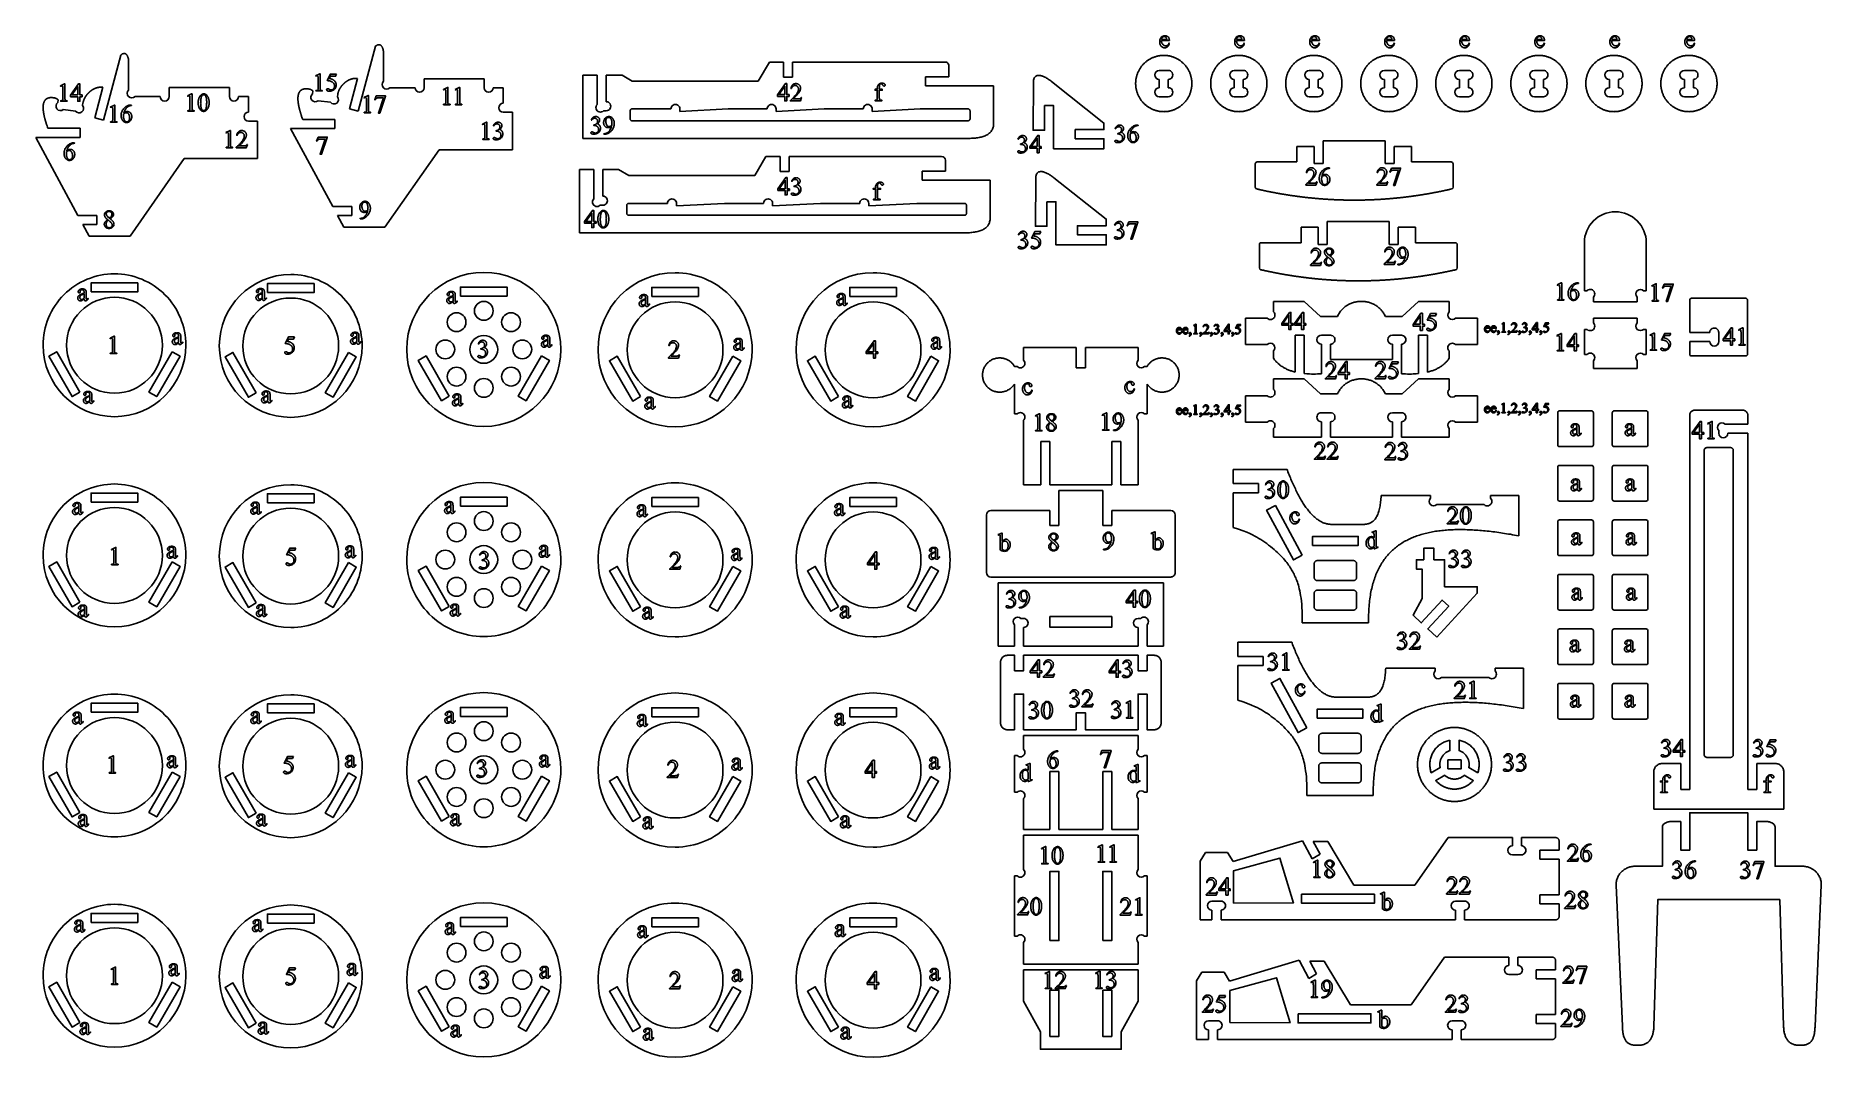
# Model space of a CAD drawing. Extents: x -27 to 581, y 232 to 579.
import ezdxf

# ---------------------------------------------------------------- set-up
doc = ezdxf.new("R2010")
doc.units = 0
doc.header["$MEASUREMENT"] = 0
doc.layers.get('0').update_dxf_attribs({"linetype": 'CONTINUOUS'})

msp = doc.modelspace()

# ---------------------------------------------------------------- linework, layer by layer
at = {"color": 1}
for p, q in [((-3.79979, 550.791504), (2.108246, 572.911865)), ((83.001312, 553.797119), (88.909348, 575.917419)), ((159.525757, 566.10437), (159.525757, 544.534241)), ((282.91748, 570.541321), (230.937378, 570.541321)), ((18.618351, 561.862183), (39.098351, 561.862183)), ((105.419456, 564.867737), (125.899452, 564.867737)), ((219.291122, 564.015686), (176.359421, 564.015686)), ((74.309952, 521.329956), (59.934071, 547.896057)), ((-12.491154, 518.324341), (-26.867033, 544.890503)), ((159.525757, 544.534241), (290.525909, 544.534241)), ((432.822083, 543.715698), (411.73468, 543.715698)), ((23.728645, 537.652527), (5.266034, 511.25238)), ((48.698349, 537.652527), (23.728645, 537.652527)), ((110.529747, 540.658081), (92.067139, 514.257996)), ((135.499451, 540.658081), (110.529747, 540.658081)), ((281.733154, 538.381836), (229.753036, 538.381836)), ((158.341431, 533.944946), (158.341431, 512.374817)), ((218.106781, 531.856262), (175.175095, 531.856262)), ((158.341431, 512.374817), (289.341583, 512.374817)), ((434.206604, 516.228149), (413.119202, 516.228149)), ((536.565918, 450.260986), (536.580872, 322.810486)), ((309.655701, 448.542236), (309.655701, 426.598755)), ((348.651642, 426.598755), (348.651642, 448.542236)), ((556.335205, 322.810486), (556.350159, 444.118256)), ((318.609955, 417.817963), (298.536407, 417.817963)), ((359.770935, 417.817963), (339.697388, 417.817963)), ((298.536407, 395.153198), (329.153656, 395.153198)), ((301.010223, 371.663055), (301.010223, 393.233215)), ((301.010223, 393.233215), (329.153656, 393.233215)), ((329.153656, 395.153198), (359.770935, 395.153198)), ((329.153656, 393.233215), (357.297119, 393.233215)), ((357.297119, 393.233215), (357.297119, 371.663055)), ((427.195374, 379.555634), (404.53064, 379.555634)), ((428.771454, 320.73645), (406.106689, 320.73645)), ((524.309082, 316.16275), (568.606995, 316.16275)), ((381.031525, 298.294128), (404.666199, 305.39621)), ((454.257416, 306.469299), (476.155121, 306.469299)), ((306.58371, 293.392853), (306.58371, 272.912842)), ((351.723633, 272.912842), (351.723633, 293.392853)), ((422.190277, 290.23349), (442.903076, 290.23349)), ((447.20517, 278.411682), (376.905945, 278.411682)), ((379.84845, 257.561279), (403.483124, 264.663361)), ((453.074341, 265.73645), (474.972046, 265.73645)), ((421.007233, 249.500641), (441.720001, 249.500641)), ((446.022095, 237.678848), (375.72287, 237.678848))]:
    msp.add_line(p, q, dxfattribs=at)
at = {"color": 1, "ltscale": 0.004288}
msp.add_line((2.108246, 572.911865), (2.238813, 573.023071), dxfattribs=at)
at = {"color": 1, "ltscale": 0.00406}
msp.add_line((2.238813, 573.023071), (2.368489, 573.12085), dxfattribs=at)
at = {"color": 1, "ltscale": 0.003844}
msp.add_line((2.368489, 573.12085), (2.497059, 573.2052), dxfattribs=at)
at = {"color": 1, "ltscale": 0.003645}
for p, q in [((2.497059, 573.2052), (2.624311, 573.276367)), ((89.298164, 576.210815), (89.425415, 576.281982))]:
    msp.add_line(p, q, dxfattribs=at)
at = {"color": 1, "ltscale": 0.003462}
for p, q in [((2.624311, 573.276367), (2.750031, 573.334473)), ((89.425415, 576.281982), (89.551132, 576.340088))]:
    msp.add_line(p, q, dxfattribs=at)
at = {"color": 1, "ltscale": 0.003299}
for p, q in [((2.750031, 573.334473), (2.874007, 573.3797)), ((89.551132, 576.340088), (89.67511, 576.385315))]:
    msp.add_line(p, q, dxfattribs=at)
at = {"color": 1, "ltscale": 0.003157}
msp.add_line((2.874007, 573.3797), (2.996024, 573.41217), dxfattribs=at)
at = {"color": 1, "ltscale": 0.003037}
for p, q in [((2.996024, 573.41217), (3.115869, 573.432007)), ((89.797127, 576.417725), (89.916969, 576.437622))]:
    msp.add_line(p, q, dxfattribs=at)
at = {"color": 1, "ltscale": 0.002942}
for p, q in [((3.115869, 573.432007), (3.233329, 573.439392)), ((89.916969, 576.437622), (90.034431, 576.444946)), ((90.578491, 576.300293), (90.677155, 576.236145))]:
    msp.add_line(p, q, dxfattribs=at)
at = {"color": 1, "ltscale": 0.002874}
for p, q in [((3.233329, 573.439392), (3.348191, 573.434448)), ((90.034431, 576.444946), (90.149292, 576.440063))]:
    msp.add_line(p, q, dxfattribs=at)
at = {"color": 1, "ltscale": 0.002834}
for p, q in [((3.348191, 573.434448), (3.460241, 573.417358)), ((90.149292, 576.440063), (90.261345, 576.422974))]:
    msp.add_line(p, q, dxfattribs=at)
at = {"color": 1, "ltscale": 0.002821}
for p, q in [((3.460241, 573.417358), (3.569265, 573.388306)), ((90.261345, 576.422974), (90.370369, 576.393921))]:
    msp.add_line(p, q, dxfattribs=at)
at = {"color": 1, "ltscale": 0.002836}
for p, q in [((3.569265, 573.388306), (3.675051, 573.347351)), ((90.370369, 576.393921), (90.476151, 576.352966))]:
    msp.add_line(p, q, dxfattribs=at)
at = {"color": 1, "ltscale": 0.002877}
msp.add_line((3.675051, 573.347351), (3.777386, 573.294739), dxfattribs=at)
at = {"color": 1, "ltscale": 0.002943}
msp.add_line((3.777386, 573.294739), (3.876055, 573.23053), dxfattribs=at)
at = {"color": 1, "ltscale": 0.003031}
msp.add_line((3.876055, 573.23053), (3.970845, 573.154968), dxfattribs=at)
at = {"color": 1, "ltscale": 0.003139}
msp.add_line((3.970845, 573.154968), (4.061544, 573.068115), dxfattribs=at)
at = {"color": 1, "ltscale": 0.003265}
for p, q in [((4.061544, 573.068115), (4.147937, 572.970154)), ((90.862648, 576.07373), (90.949043, 575.975769))]:
    msp.add_line(p, q, dxfattribs=at)
at = {"color": 1, "ltscale": 0.003406}
for p, q in [((4.147937, 572.970154), (4.229812, 572.861267)), ((90.949043, 575.975769), (91.030914, 575.866882))]:
    msp.add_line(p, q, dxfattribs=at)
at = {"color": 1, "ltscale": 0.00356}
for p, q in [((4.229812, 572.861267), (4.306955, 572.741577)), ((91.030914, 575.866882), (91.108055, 575.747192))]:
    msp.add_line(p, q, dxfattribs=at)
at = {"color": 1, "ltscale": 0.003726}
for p, q in [((4.306955, 572.741577), (4.379152, 572.611206)), ((91.108055, 575.747192), (91.180252, 575.616821))]:
    msp.add_line(p, q, dxfattribs=at)
at = {"color": 1, "ltscale": 0.003899}
for p, q in [((4.379152, 572.611206), (4.446191, 572.470398)), ((91.180252, 575.616821), (91.247292, 575.476013))]:
    msp.add_line(p, q, dxfattribs=at)
at = {"color": 1, "ltscale": 0.004082}
for p, q in [((4.446191, 572.470398), (4.507857, 572.319214)), ((91.247292, 575.476013), (91.30896, 575.324829))]:
    msp.add_line(p, q, dxfattribs=at)
at = {"color": 1, "ltscale": 0.004271}
for p, q in [((4.507857, 572.319214), (4.563939, 572.157837)), ((91.30896, 575.324829), (91.365044, 575.163452))]:
    msp.add_line(p, q, dxfattribs=at)
at = {"color": 1, "ltscale": 0.004465}
msp.add_line((4.563939, 572.157837), (4.614221, 571.98645), dxfattribs=at)
at = {"color": 1, "ltscale": 0.004667}
for p, q in [((4.614221, 571.98645), (4.658492, 571.805115)), ((91.415321, 574.992004), (91.459595, 574.810669))]:
    msp.add_line(p, q, dxfattribs=at)
at = {"color": 1, "ltscale": 0.004871}
msp.add_line((4.658492, 571.805115), (4.696537, 571.614014), dxfattribs=at)
at = {"color": 1, "ltscale": 0.004289}
msp.add_line((88.909348, 575.917419), (89.039917, 576.028687), dxfattribs=at)
at = {"color": 1, "ltscale": 0.004059}
msp.add_line((89.039917, 576.028687), (89.169594, 576.126404), dxfattribs=at)
at = {"color": 1, "ltscale": 0.003845}
msp.add_line((89.169594, 576.126404), (89.298164, 576.210815), dxfattribs=at)
at = {"color": 1, "ltscale": 0.003156}
msp.add_line((89.67511, 576.385315), (89.797127, 576.417725), dxfattribs=at)
at = {"color": 1, "ltscale": 0.002878}
msp.add_line((90.476151, 576.352966), (90.578491, 576.300293), dxfattribs=at)
at = {"color": 1, "ltscale": 0.003032}
msp.add_line((90.677155, 576.236145), (90.77195, 576.160522), dxfattribs=at)
at = {"color": 1, "ltscale": 0.003138}
msp.add_line((90.77195, 576.160522), (90.862648, 576.07373), dxfattribs=at)
at = {"color": 1, "ltscale": 0.004467}
msp.add_line((91.365044, 575.163452), (91.415321, 574.992004), dxfattribs=at)
at = {"color": 1, "ltscale": 0.00487}
msp.add_line((91.459595, 574.810669), (91.497643, 574.619629), dxfattribs=at)
at = {"color": 1, "ltscale": 0.005079}
msp.add_line((91.497643, 574.619629), (91.529243, 574.418945), dxfattribs=at)
at = {"color": 1, "ltscale": 0.005289}
msp.add_line((91.529243, 574.418945), (91.554199, 574.208862), dxfattribs=at)
at = {"color": 1, "ltscale": 0.005503}
for p, q in [((91.554199, 574.208862), (91.572289, 573.989502)), ((4.753097, 571.203247), (4.771185, 570.983887))]:
    msp.add_line(p, q, dxfattribs=at)
at = {"color": 1, "ltscale": 0.005721}
msp.add_line((91.572289, 573.989502), (91.583298, 573.760925), dxfattribs=at)
at = {"color": 1, "ltscale": 0.005938}
msp.add_line((91.583298, 573.760925), (91.587013, 573.523438), dxfattribs=at)
at = {"color": 1, "ltscale": 0.238885}
for p, q in [((91.587013, 573.523438), (91.587013, 563.968018)), ((4.785912, 570.517822), (4.785912, 560.962402))]:
    msp.add_line(p, q, dxfattribs=at)
at = {"color": 1, "ltscale": 0.005077}
msp.add_line((4.696537, 571.614014), (4.728143, 571.413391), dxfattribs=at)
at = {"color": 1, "ltscale": 0.005291}
msp.add_line((4.728143, 571.413391), (4.753097, 571.203247), dxfattribs=at)
at = {"color": 1, "ltscale": 0.00572}
msp.add_line((4.771185, 570.983887), (4.782194, 570.755371), dxfattribs=at)
at = {"color": 1, "ltscale": 0.005939}
msp.add_line((4.782194, 570.755371), (4.785912, 570.517822), dxfattribs=at)
at = {"color": 1, "ltscale": 0.122673}
for p, q in [((164.432693, 566.10437), (159.525757, 566.10437)), ((163.248352, 533.944946), (158.341431, 533.944946))]:
    msp.add_line(p, q, dxfattribs=at)
at = {"color": 1, "ltscale": 0.249693}
for p, q in [((164.431747, 556.116638), (164.432693, 566.10437)), ((163.247421, 523.957214), (163.248352, 533.944946))]:
    msp.add_line(p, q, dxfattribs=at)
at = {"color": 1, "ltscale": 0.227199}
msp.add_line((167.507874, 566.10437), (167.507019, 557.016418), dxfattribs=at)
at = {"color": 1, "ltscale": 0.134217}
for p, q in [((172.876556, 566.10437), (167.507874, 566.10437)), ((171.69223, 533.944946), (166.323532, 533.944946))]:
    msp.add_line(p, q, dxfattribs=at)
at = {"color": 1, "ltscale": 0.101529}
for p, q in [((176.359421, 564.015686), (172.876556, 566.10437)), ((175.175095, 531.856262), (171.69223, 533.944946))]:
    msp.add_line(p, q, dxfattribs=at)
at = {"color": 1, "ltscale": 0.188382}
msp.add_line((223.058929, 570.541321), (219.291122, 564.015686), dxfattribs=at)
at = {"color": 1, "ltscale": 0.120145}
for p, q in [((227.864731, 570.541321), (223.058929, 570.541321)), ((226.680405, 538.381836), (221.874603, 538.381836)), ((381.025055, 426.965576), (381.025055, 431.771362)), ((382.601135, 368.146393), (382.601135, 372.952209))]:
    msp.add_line(p, q, dxfattribs=at)
at = {"color": 1, "ltscale": 0.128}
for p, q in [((227.864731, 565.421326), (227.864731, 570.541321)), ((230.937378, 570.541321), (230.937378, 565.421326)), ((226.680405, 533.261841), (226.680405, 538.381836)), ((229.753036, 538.381836), (229.753036, 533.261841)), ((318.609955, 412.697968), (318.609955, 417.817963)), ((339.697388, 417.817963), (339.697388, 412.697968))]:
    msp.add_line(p, q, dxfattribs=at)
at = {"color": 1, "ltscale": 0.093646}
for p, q in [((284.197479, 565.515442), (284.197479, 569.261292)), ((283.013153, 533.356018), (283.013153, 537.101868))]:
    msp.add_line(p, q, dxfattribs=at)
at = {"color": 5, "ltscale": 0.076801}
for p, q in [((358.940796, 567.690369), (355.868774, 567.690369)), ((384.499146, 567.690369), (381.427124, 567.690369)), ((355.868774, 558.730347), (358.940796, 558.730347)), ((381.427124, 558.730347), (384.499146, 558.730347))]:
    msp.add_line(p, q, dxfattribs=at)
at = {"color": 5, "ltscale": 0.0768}
for p, q in [((410.057465, 567.690369), (406.985474, 567.690369)), ((435.615814, 567.690369), (432.543823, 567.690369)), ((461.174164, 567.690369), (458.102173, 567.690369)), ((486.732513, 567.690369), (483.660522, 567.690369)), ((406.985474, 558.730347), (410.057465, 558.730347)), ((432.543823, 558.730347), (435.615814, 558.730347)), ((458.102173, 558.730347), (461.174164, 558.730347)), ((483.660522, 558.730347), (486.732513, 558.730347))]:
    msp.add_line(p, q, dxfattribs=at)
at = {"color": 5, "ltscale": 0.076799}
for p, q in [((512.290833, 567.690369), (509.218872, 567.690369)), ((537.849182, 567.690369), (534.777222, 567.690369)), ((509.218872, 558.730347), (512.290833, 558.730347)), ((534.777222, 558.730347), (537.849182, 558.730347))]:
    msp.add_line(p, q, dxfattribs=at)
at = {"color": 1, "ltscale": 0.000897}
for p, q in [((-9.280839, 559.590149), (-9.257526, 559.617432)), ((-8.335416, 560.524109), (-8.307696, 560.546875)), ((-8.279874, 560.56958), (-8.251948, 560.592102)), ((-8.251948, 560.592102), (-8.223922, 560.614502)), ((77.383255, 562.429688), (77.405739, 562.457642)), ((77.405739, 562.457642), (77.428368, 562.485474)), ((77.428368, 562.485474), (77.451141, 562.513184)), ((77.474045, 562.540771), (77.497086, 562.568298)), ((77.497086, 562.568298), (77.520264, 562.595703)), ((78.521233, 563.575195), (78.549156, 563.597717)), ((78.549156, 563.597717), (78.577179, 563.620117)), ((-9.395361, 559.452026), (-9.372731, 559.479858)), ((-9.372731, 559.479858), (-9.349964, 559.507568)), ((-9.327059, 559.535217), (-9.304017, 559.562744)), ((-9.304017, 559.562744), (-9.280839, 559.590149))]:
    msp.add_line(p, q, dxfattribs=at)
at = {"color": 1, "ltscale": 0.000898}
for p, q in [((-9.257526, 559.617432), (-9.234079, 559.644653)), ((-9.234079, 559.644653), (-9.210499, 559.671753)), ((-9.162942, 559.725708), (-9.138967, 559.752441)), ((-8.58011, 560.312622), (-8.553357, 560.336609)), ((-8.526493, 560.360535), (-8.499519, 560.384277)), ((-8.472437, 560.407959), (-8.445246, 560.431458)), ((-8.445246, 560.431458), (-8.417948, 560.454834)), ((-8.417948, 560.454834), (-8.390542, 560.478027)), ((-8.363031, 560.50116), (-8.335416, 560.524109)), ((-8.307696, 560.546875), (-8.279874, 560.56958)), ((77.520264, 562.595703), (77.543579, 562.623047)), ((77.543579, 562.623047), (77.567024, 562.650269)), ((77.567024, 562.650269), (77.590607, 562.677368)), ((77.590607, 562.677368), (77.614319, 562.704346)), ((78.247749, 563.342224), (78.274612, 563.366089)), ((78.301582, 563.389893), (78.328667, 563.413513)), ((78.328667, 563.413513), (78.355858, 563.437012)), ((78.355858, 563.437012), (78.383156, 563.460388)), ((78.410561, 563.483643), (78.438072, 563.506714)), ((78.438072, 563.506714), (78.465683, 563.529663)), ((78.465683, 563.529663), (78.493408, 563.55249)), ((78.493408, 563.55249), (78.521233, 563.575195)), ((-9.349964, 559.507568), (-9.327059, 559.535217))]:
    msp.add_line(p, q, dxfattribs=at)
at = {"color": 1, "ltscale": 0.000899}
for p, q in [((-9.210499, 559.671753), (-9.186787, 559.698792)), ((-9.186787, 559.698792), (-9.162942, 559.725708)), ((-9.114861, 559.779175), (-9.090628, 559.805725)), ((-9.090628, 559.805725), (-9.066265, 559.832153)), ((-8.992415, 559.910889), (-8.967548, 559.93689)), ((-8.967548, 559.93689), (-8.942556, 559.962769)), ((-8.917441, 559.988586), (-8.892204, 560.014221)), ((-8.866845, 560.039795), (-8.841366, 560.065186)), ((-8.841366, 560.065186), (-8.815766, 560.090454)), ((-8.764211, 560.140747), (-8.738256, 560.165649)), ((-8.738256, 560.165649), (-8.712185, 560.19043)), ((-8.685998, 560.215149), (-8.659697, 560.239685)), ((-8.633281, 560.26416), (-8.606751, 560.288452)), ((-8.606751, 560.288452), (-8.58011, 560.312622)), ((-8.553357, 560.336609), (-8.526493, 560.360535)), ((-8.499519, 560.384277), (-8.472437, 560.407959)), ((-8.390542, 560.478027), (-8.363031, 560.50116)), ((77.614319, 562.704346), (77.638161, 562.731262)), ((77.638161, 562.731262), (77.662132, 562.758057)), ((77.662132, 562.758057), (77.686241, 562.784729)), ((77.686241, 562.784729), (77.710472, 562.811279)), ((77.833557, 562.942505), (77.858543, 562.968384)), ((77.858543, 562.968384), (77.883659, 562.994141)), ((77.908897, 563.019836), (77.934258, 563.045349)), ((77.95974, 563.070801), (77.985336, 563.096069)), ((78.011055, 563.121277), (78.036896, 563.146301)), ((78.062843, 563.171265), (78.088921, 563.196045)), ((78.088921, 563.196045), (78.115105, 563.220703)), ((78.141403, 563.2453), (78.167824, 563.269714)), ((78.167824, 563.269714), (78.194351, 563.294006)), ((78.194351, 563.294006), (78.220993, 563.318176)), ((78.220993, 563.318176), (78.247749, 563.342224)), ((78.274612, 563.366089), (78.301582, 563.389893)), ((78.383156, 563.460388), (78.410561, 563.483643))]:
    msp.add_line(p, q, dxfattribs=at)
at = {"color": 1, "ltscale": 0.0009}
for p, q in [((-9.138967, 559.752441), (-9.114861, 559.779175)), ((-9.066265, 559.832153), (-9.041775, 559.858521)), ((-9.041775, 559.858521), (-9.017159, 559.884766)), ((-9.017159, 559.884766), (-8.992415, 559.910889)), ((-8.942556, 559.962769), (-8.917441, 559.988586)), ((-8.892204, 560.014221), (-8.866845, 560.039795)), ((-8.815766, 560.090454), (-8.790048, 560.115662)), ((-8.790048, 560.115662), (-8.764211, 560.140747)), ((-8.712185, 560.19043), (-8.685998, 560.215149)), ((-8.659697, 560.239685), (-8.633281, 560.26416)), ((77.710472, 562.811279), (77.73484, 562.837769)), ((77.73484, 562.837769), (77.759331, 562.864136)), ((77.759331, 562.864136), (77.783943, 562.890381)), ((77.783943, 562.890381), (77.808685, 562.916504)), ((77.808685, 562.916504), (77.833557, 562.942505)), ((77.883659, 562.994141), (77.908897, 563.019836)), ((77.934258, 563.045349), (77.95974, 563.070801)), ((77.985336, 563.096069), (78.011055, 563.121277)), ((78.036896, 563.146301), (78.062843, 563.171265)), ((78.115105, 563.220703), (78.141403, 563.2453)), ((62.572868, 559.297302), (62.580578, 559.332458))]:
    msp.add_line(p, q, dxfattribs=at)
at = {"color": 1, "ltscale": 0.000896}
for p, q in [((-8.223922, 560.614502), (-8.195795, 560.636719)), ((-8.195795, 560.636719), (-8.167567, 560.658813)), ((-8.167567, 560.658813), (-8.139241, 560.680786)), ((-8.139241, 560.680786), (-8.110817, 560.702637)), ((-8.082295, 560.724243), (-8.053677, 560.745789)), ((77.272919, 562.288696), (77.294701, 562.317139)), ((77.338692, 562.373596), (77.360901, 562.401733)), ((77.451141, 562.513184), (77.474045, 562.540771)), ((78.577179, 563.620117), (78.605309, 563.642334)), ((78.605309, 563.642334), (78.633537, 563.664429)), ((78.633537, 563.664429), (78.661865, 563.686401)), ((78.690285, 563.708191), (78.718811, 563.729858)), ((-9.440201, 559.396118), (-9.417851, 559.424133)), ((-9.417851, 559.424133), (-9.395361, 559.452026))]:
    msp.add_line(p, q, dxfattribs=at)
at = {"color": 1, "ltscale": 0.000895}
for p, q in [((-8.110817, 560.702637), (-8.082295, 560.724243)), ((-8.053677, 560.745789), (-8.024962, 560.767151)), ((77.316628, 562.345398), (77.338692, 562.373596)), ((77.360901, 562.401733), (77.383255, 562.429688)), ((78.661865, 563.686401), (78.690285, 563.708191)), ((78.718811, 563.729858), (78.747429, 563.751343)), ((78.747429, 563.751343), (78.776138, 563.772705)), ((78.776138, 563.772705), (78.804947, 563.793945)), ((-24.220526, 556.326904), (-24.212564, 556.361816)), ((-9.549823, 559.254639), (-9.528185, 559.283142)), ((-9.506403, 559.311523), (-9.484478, 559.339844)), ((-9.484478, 559.339844), (-9.462411, 559.368042)), ((-9.462411, 559.368042), (-9.440201, 559.396118)), ((62.580578, 559.332458), (62.588539, 559.367371))]:
    msp.add_line(p, q, dxfattribs=at)
at = {"color": 1, "ltscale": 0.000894}
for p, q in [((-8.024962, 560.767151), (-7.996154, 560.78833)), ((-7.996154, 560.78833), (-7.967251, 560.809387)), ((-7.967251, 560.809387), (-7.938255, 560.830322)), ((77.208443, 562.203003), (77.22979, 562.231689)), ((77.22979, 562.231689), (77.251282, 562.260254)), ((77.294701, 562.317139), (77.316628, 562.345398)), ((78.804947, 563.793945), (78.833855, 563.815002)), ((-9.571315, 559.226074), (-9.549823, 559.254639)), ((-9.528185, 559.283142), (-9.506403, 559.311523))]:
    msp.add_line(p, q, dxfattribs=at)
at = {"color": 1, "ltscale": 0.000893}
for p, q in [((-7.938255, 560.830322), (-7.909167, 560.851074)), ((-7.909167, 560.851074), (-7.879987, 560.871643)), ((-7.879987, 560.871643), (-7.850716, 560.89209)), ((-5.152761, 561.947021), (-5.117201, 561.950562)), ((77.187241, 562.174255), (77.208443, 562.203003)), ((77.251282, 562.260254), (77.272919, 562.288696)), ((78.833855, 563.815002), (78.862846, 563.835876)), ((78.862846, 563.835876), (78.891937, 563.856628)), ((78.891937, 563.856628), (78.92112, 563.877197)), ((78.92112, 563.877197), (78.950386, 563.897644)), ((78.950386, 563.897644), (78.979744, 563.917969)), ((81.648346, 564.952637), (81.683899, 564.956177)), ((-9.676573, 559.081909), (-9.655818, 559.110962)), ((-9.634913, 559.139832), (-9.613861, 559.168701)), ((-9.613861, 559.168701), (-9.592662, 559.197449)), ((-9.592662, 559.197449), (-9.571315, 559.226074))]:
    msp.add_line(p, q, dxfattribs=at)
at = {"color": 1, "ltscale": 0.000892}
for p, q in [((-7.850716, 560.89209), (-7.821356, 560.912354)), ((-7.821356, 560.912354), (-7.791907, 560.932495)), ((77.103928, 562.058411), (77.124527, 562.087524)), ((77.145287, 562.116516), (77.166191, 562.145447)), ((77.166191, 562.145447), (77.187241, 562.174255))]:
    msp.add_line(p, q, dxfattribs=at)
at = {"color": 1, "ltscale": 0.000891}
for p, q in [((-7.791907, 560.932495), (-7.762369, 560.952454)), ((-7.732744, 560.972229), (-7.703033, 560.991882)), ((77.063171, 562), (77.083473, 562.029297)), ((77.124527, 562.087524), (77.145287, 562.116516)), ((78.979744, 563.917969), (79.009193, 563.938049)), ((79.009193, 563.938049), (79.038734, 563.958008)), ((79.038734, 563.958008), (79.068359, 563.977844)), ((79.098068, 563.997437), (79.127869, 564.016968)), ((-9.737933, 558.994385), (-9.717631, 559.023682)), ((-9.717631, 559.023682), (-9.697177, 559.052856)), ((-9.655818, 559.110962), (-9.634913, 559.139832)), ((62.588539, 559.367371), (62.596752, 559.402039))]:
    msp.add_line(p, q, dxfattribs=at)
at = {"color": 1, "ltscale": 0.00089}
for p, q in [((-7.762369, 560.952454), (-7.732744, 560.972229)), ((-7.703033, 560.991882), (-7.673236, 561.011353)), ((77.003181, 561.911743), (77.023026, 561.941284)), ((77.083473, 562.029297), (77.103928, 562.058411)), ((79.068359, 563.977844), (79.098068, 563.997437)), ((-9.697177, 559.052856), (-9.676573, 559.081909))]:
    msp.add_line(p, q, dxfattribs=at)
at = {"color": 1, "ltscale": 0.000889}
for p, q in [((-7.673236, 561.011353), (-7.643354, 561.03064)), ((-7.643354, 561.03064), (-7.613389, 561.049805)), ((-7.613389, 561.049805), (-7.58334, 561.068787)), ((-7.58334, 561.068787), (-7.553209, 561.087646)), ((77.023026, 561.941284), (77.043022, 561.970703)), ((77.043022, 561.970703), (77.063171, 562)), ((79.127869, 564.016968), (79.157745, 564.036255)), ((79.157745, 564.036255), (79.187714, 564.05542)), ((79.187714, 564.05542), (79.217766, 564.074402)), ((-24.212564, 556.361816), (-24.20435, 556.396423)), ((-9.817607, 558.876587), (-9.79792, 558.906189)), ((-9.778079, 558.935669), (-9.758082, 558.965088)), ((-9.758082, 558.965088), (-9.737933, 558.994385))]:
    msp.add_line(p, q, dxfattribs=at)
at = {"color": 1, "ltscale": 0.000887}
for p, q in [((-7.553209, 561.087646), (-7.522996, 561.106262)), ((-7.522996, 561.106262), (-7.492703, 561.124756)), ((-7.492703, 561.124756), (-7.46233, 561.143066)), ((76.944588, 561.822815), (76.963966, 561.852539)), ((76.983498, 561.882202), (77.003181, 561.911743)), ((79.278107, 564.111877), (79.308403, 564.130371)), ((79.308403, 564.130371), (79.338776, 564.148682)), ((-10.607601, 557.254028), (-10.596709, 557.287781)), ((-9.894787, 558.757568), (-9.875729, 558.787476))]:
    msp.add_line(p, q, dxfattribs=at)
at = {"color": 1, "ltscale": 0.000886}
for p, q in [((-7.46233, 561.143066), (-7.431879, 561.161194)), ((-7.431879, 561.161194), (-7.401349, 561.179199)), ((76.887421, 561.733215), (76.906319, 561.763184)), ((76.925377, 561.79303), (76.944588, 561.822815)), ((79.338776, 564.148682), (79.369225, 564.166809)), ((-9.913686, 558.7276), (-9.894787, 558.757568)), ((-9.875729, 558.787476), (-9.856512, 558.817261)), ((-9.856512, 558.817261), (-9.837138, 558.846924))]:
    msp.add_line(p, q, dxfattribs=at)
at = {"color": 1, "ltscale": 0.000885}
for p, q in [((-7.401349, 561.179199), (-7.370741, 561.19696)), ((-7.370741, 561.19696), (-7.340057, 561.2146)), ((76.868675, 561.703186), (76.887421, 561.733215)), ((76.906319, 561.763184), (76.925377, 561.79303)), ((79.369225, 564.166809), (79.399757, 564.184753)), ((79.399757, 564.184753), (79.430359, 564.202576)), ((79.430359, 564.202576), (79.461044, 564.220215)), ((-24.20435, 556.396423), (-24.195883, 556.430786)), ((-9.951002, 558.66748), (-9.932425, 558.697632)), ((62.596752, 559.402039), (62.605221, 559.436401))]:
    msp.add_line(p, q, dxfattribs=at)
at = {"color": 1, "ltscale": 0.000884}
for p, q in [((-7.340057, 561.2146), (-7.309298, 561.232056)), ((-7.309298, 561.232056), (-7.278464, 561.249329)), ((76.850098, 561.673096), (76.868675, 561.703186)), ((79.461044, 564.220215), (79.491806, 564.237671)), ((-9.932425, 558.697632), (-9.913686, 558.7276))]:
    msp.add_line(p, q, dxfattribs=at)
at = {"color": 1, "ltscale": 0.000883}
for p, q in [((-7.278464, 561.249329), (-7.247556, 561.266418)), ((76.795341, 561.582397), (76.813431, 561.612732)), ((76.813431, 561.612732), (76.831688, 561.642944)), ((76.831688, 561.642944), (76.850098, 561.673096)), ((79.491806, 564.237671), (79.522636, 564.254944)), ((79.522636, 564.254944), (79.553543, 564.272034)), ((-9.969419, 558.637329), (-9.951002, 558.66748))]:
    msp.add_line(p, q, dxfattribs=at)
at = {"color": 1, "ltscale": 0.000882}
for p, q in [((-7.247556, 561.266418), (-7.216575, 561.283325)), ((-7.216575, 561.283325), (-7.185522, 561.30011)), ((79.553543, 564.272034), (79.584526, 564.28894)), ((79.584526, 564.28894), (79.615578, 564.305664)), ((79.615578, 564.305664), (79.646706, 564.322266)), ((-10.005762, 558.576843), (-9.987672, 558.607117)), ((-9.987672, 558.607117), (-9.969419, 558.637329))]:
    msp.add_line(p, q, dxfattribs=at)
at = {"color": 1, "ltscale": 0.000881}
for p, q in [((-7.185522, 561.30011), (-7.154397, 561.31665)), ((-7.154397, 561.31665), (-7.123201, 561.333008)), ((-7.123201, 561.333008), (-7.091937, 561.349243)), ((76.759651, 561.521606), (76.777412, 561.552063)), ((76.777412, 561.552063), (76.795341, 561.582397)), ((79.646706, 564.322266), (79.677902, 564.338623)), ((79.677902, 564.338623), (79.709167, 564.354858)), ((-10.041448, 558.516052), (-10.023687, 558.546509)), ((-10.023687, 558.546509), (-10.005762, 558.576843))]:
    msp.add_line(p, q, dxfattribs=at)
at = {"color": 1, "ltscale": 0.000879}
for p, q in [((-7.091937, 561.349243), (-7.060603, 561.365234)), ((-6.997731, 561.396729), (-6.966196, 561.412231)), ((64.538162, 561.371948), (64.572655, 561.378845)), ((76.690277, 561.399292), (76.707375, 561.429993)), ((76.742058, 561.49115), (76.759651, 561.521606)), ((79.709167, 564.354858), (79.740501, 564.37085)), ((-22.262941, 558.366394), (-22.228451, 558.373291)), ((-10.093731, 558.424377), (-10.07647, 558.455017)), ((-10.059043, 558.485596), (-10.041448, 558.516052))]:
    msp.add_line(p, q, dxfattribs=at)
at = {"color": 1, "ltscale": 0.00088}
for p, q in [((-7.060603, 561.365234), (-7.029201, 561.381104)), ((76.724632, 561.460571), (76.742058, 561.49115)), ((79.740501, 564.37085), (79.771904, 564.386719)), ((-24.195883, 556.430786), (-24.187162, 556.464905)), ((-10.07647, 558.455017), (-10.059043, 558.485596)), ((62.605221, 559.436401), (62.613941, 559.47052))]:
    msp.add_line(p, q, dxfattribs=at)
at = {"color": 1, "ltscale": 0.000878}
for p, q in [((-7.029201, 561.381104), (-6.997731, 561.396729)), ((76.673355, 561.36853), (76.690277, 561.399292)), ((76.707375, 561.429993), (76.724632, 561.460571)), ((79.771904, 564.386719), (79.803375, 564.402344)), ((79.803375, 564.402344), (79.834908, 564.417786)), ((79.834908, 564.417786), (79.866508, 564.433105)), ((-10.110823, 558.393677), (-10.093731, 558.424377))]:
    msp.add_line(p, q, dxfattribs=at)
at = {"color": 1, "ltscale": 0.000877}
for p, q in [((-6.966196, 561.412231), (-6.934594, 561.42749)), ((-6.934594, 561.42749), (-6.902928, 561.442566)), ((79.866508, 564.433105), (79.898178, 564.448181)), ((-10.144497, 558.332153), (-10.127745, 558.362976))]:
    msp.add_line(p, q, dxfattribs=at)
at = {"color": 1, "ltscale": 0.000876}
for p, q in [((-6.902928, 561.442566), (-6.871198, 561.457458)), ((-6.871198, 561.457458), (-6.839406, 561.472168)), ((76.640022, 561.306885), (76.656609, 561.337769)), ((76.656609, 561.337769), (76.673355, 561.36853)), ((79.898178, 564.448181), (79.929901, 564.463074)), ((79.929901, 564.463074), (79.9617, 564.477783)), ((-24.187162, 556.464905), (-24.178186, 556.498779)), ((-10.161078, 558.30127), (-10.144497, 558.332153)), ((-10.127745, 558.362976), (-10.110823, 558.393677))]:
    msp.add_line(p, q, dxfattribs=at)
at = {"color": 1, "ltscale": 0.000875}
for p, q in [((-6.839406, 561.472168), (-6.80755, 561.486694)), ((-6.80755, 561.486694), (-6.775634, 561.501038)), ((76.607376, 561.244995), (76.623611, 561.276001)), ((79.9617, 564.477783), (79.993553, 564.49231)), ((-10.193725, 558.23938), (-10.177488, 558.270386)), ((62.613941, 559.47052), (62.622917, 559.504333))]:
    msp.add_line(p, q, dxfattribs=at)
at = {"color": 1, "ltscale": 0.000874}
for p, q in [((-6.775634, 561.501038), (-6.743657, 561.515137)), ((-6.743657, 561.515137), (-6.71162, 561.529114)), ((76.575424, 561.182861), (76.591316, 561.213989)), ((76.623611, 561.276001), (76.640022, 561.306885)), ((79.993553, 564.49231), (80.025467, 564.506592)), ((80.025467, 564.506592), (80.057449, 564.520752)), ((81.613602, 564.948914), (81.648346, 564.952637)), ((-10.177488, 558.270386), (-10.161078, 558.30127))]:
    msp.add_line(p, q, dxfattribs=at)
at = {"color": 1, "ltscale": 0.268523}
for p, q in [((-3.996378, 561.96051), (-6.768119, 551.583374)), ((82.804726, 564.966125), (80.032982, 554.588989))]:
    msp.add_line(p, q, dxfattribs=at)
at = {"color": 1, "ltscale": 0.000873}
for p, q in [((-6.71162, 561.529114), (-6.679524, 561.542847)), ((-5.187502, 561.943359), (-5.152761, 561.947021)), ((76.591316, 561.213989), (76.607376, 561.244995)), ((80.057449, 564.520752), (80.089485, 564.534668)), ((80.089485, 564.534668), (80.121582, 564.548462)), ((-10.209788, 558.208374), (-10.193725, 558.23938))]:
    msp.add_line(p, q, dxfattribs=at)
at = {"color": 1, "ltscale": 0.000872}
for p, q in [((-6.679524, 561.542847), (-6.64737, 561.556396)), ((-6.64737, 561.556396), (-6.61516, 561.569763)), ((76.559708, 561.151733), (76.575424, 561.182861)), ((80.121582, 564.548462), (80.153732, 564.562012)), ((-10.241391, 558.146179), (-10.225677, 558.177307)), ((-10.225677, 558.177307), (-10.209788, 558.208374))]:
    msp.add_line(p, q, dxfattribs=at)
at = {"color": 1, "ltscale": 0.000871}
for p, q in [((-6.61516, 561.569763), (-6.582892, 561.582886)), ((-6.582892, 561.582886), (-6.55057, 561.595886)), ((76.528809, 561.089355), (76.544174, 561.120605)), ((80.153732, 564.562012), (80.185944, 564.575317)), ((80.185944, 564.575317), (80.218208, 564.588501)), ((80.250534, 564.60144), (80.282913, 564.614258)), ((-10.27229, 558.08374), (-10.256929, 558.11499)), ((-10.256929, 558.11499), (-10.241391, 558.146179))]:
    msp.add_line(p, q, dxfattribs=at)
at = {"color": 1, "ltscale": 0.00087}
for p, q in [((-6.55057, 561.595886), (-6.518192, 561.608643)), ((-6.518192, 561.608643), (-6.485761, 561.621216)), ((64.504135, 561.364746), (64.538162, 561.371948)), ((76.513626, 561.058044), (76.528809, 561.089355)), ((76.544174, 561.120605), (76.559708, 561.151733)), ((80.218208, 564.588501), (80.250534, 564.60144)), ((-10.287474, 558.052429), (-10.27229, 558.08374)), ((62.622917, 559.504333), (62.632145, 559.537903))]:
    msp.add_line(p, q, dxfattribs=at)
at = {"color": 1, "ltscale": 0.000869}
for p, q in [((-6.485761, 561.621216), (-6.453277, 561.633545)), ((76.204391, 560.293396), (76.215279, 560.326416)), ((76.498627, 561.026672), (76.513626, 561.058044)), ((80.282913, 564.614258), (80.315338, 564.62677)), ((80.315338, 564.62677), (80.347824, 564.63916)), ((-24.178186, 556.498779), (-24.168957, 556.532288)), ((-22.296967, 558.359192), (-22.262941, 558.366394)), ((-10.596709, 557.287781), (-10.585824, 557.320801))]:
    msp.add_line(p, q, dxfattribs=at)
at = {"color": 1, "ltscale": 0.000868}
for p, q in [((-6.453277, 561.633545), (-6.42074, 561.645691)), ((-6.42074, 561.645691), (-6.388153, 561.657654)), ((76.483795, 560.9953), (76.498627, 561.026672)), ((80.347824, 564.63916), (80.380363, 564.651245)), ((80.380363, 564.651245), (80.412949, 564.663208)), ((-10.33195, 557.958252), (-10.317305, 557.989746)), ((-10.302479, 558.021118), (-10.287474, 558.052429))]:
    msp.add_line(p, q, dxfattribs=at)
at = {"color": 1, "ltscale": 0.000867}
for p, q in [((-6.388153, 561.657654), (-6.355514, 561.669373)), ((-6.355514, 561.669373), (-6.322826, 561.680908)), ((76.469154, 560.963867), (76.483795, 560.9953)), ((80.412949, 564.663208), (80.445587, 564.674988)), ((80.445587, 564.674988), (80.478279, 564.686523)), ((-10.317305, 557.989746), (-10.302479, 558.021118))]:
    msp.add_line(p, q, dxfattribs=at)
at = {"color": 1, "ltscale": 0.000866}
for p, q in [((-6.322826, 561.680908), (-6.290089, 561.692261)), ((76.454689, 560.932373), (76.469154, 560.963867)), ((80.478279, 564.686523), (80.511017, 564.697876)), ((-24.168957, 556.532288), (-24.159472, 556.565613)), ((-10.346415, 557.926758), (-10.33195, 557.958252))]:
    msp.add_line(p, q, dxfattribs=at)
at = {"color": 1, "ltscale": 0.000865}
for p, q in [((-6.290089, 561.692261), (-6.257305, 561.703369)), ((-6.257305, 561.703369), (-6.224473, 561.714294)), ((76.426308, 560.869263), (76.440407, 560.900879)), ((76.440407, 560.900879), (76.454689, 560.932373)), ((80.511017, 564.697876), (80.5438, 564.708984)), ((80.5438, 564.708984), (80.57663, 564.719849)), ((80.57663, 564.719849), (80.609505, 564.730591)), ((-10.360697, 557.895264), (-10.346415, 557.926758)), ((62.632145, 559.537903), (62.641632, 559.571167))]:
    msp.add_line(p, q, dxfattribs=at)
at = {"color": 1, "ltscale": 0.000864}
for p, q in [((-6.224473, 561.714294), (-6.191594, 561.724976)), ((-6.191594, 561.724976), (-6.15867, 561.735474)), ((64.470413, 561.357239), (64.504135, 561.364746)), ((76.412392, 560.837646), (76.426308, 560.869263)), ((80.609505, 564.730591), (80.642433, 564.741089)), ((-22.330688, 558.351685), (-22.296967, 558.359192)), ((-10.388713, 557.832092), (-10.374797, 557.863708)), ((-10.374797, 557.863708), (-10.360697, 557.895264))]:
    msp.add_line(p, q, dxfattribs=at)
at = {"color": 1, "ltscale": 0.000863}
for p, q in [((-6.15867, 561.735474), (-6.125702, 561.745728)), ((-6.125702, 561.745728), (-6.09269, 561.755798)), ((-6.09269, 561.755798), (-6.059635, 561.765686)), ((76.385109, 560.774292), (76.398659, 560.80603)), ((80.642433, 564.741089), (80.6754, 564.751343)), ((80.6754, 564.751343), (80.708412, 564.761414)), ((-10.415992, 557.768677), (-10.402445, 557.800415)), ((-10.402445, 557.800415), (-10.388713, 557.832092))]:
    msp.add_line(p, q, dxfattribs=at)
at = {"color": 1, "ltscale": 0.000861}
for p, q in [((-6.059635, 561.765686), (-6.026537, 561.775269)), ((-5.993399, 561.784729), (-5.96022, 561.793945)), ((76.37175, 560.742554), (76.385109, 560.774292)), ((80.774567, 564.780884), (80.807701, 564.790283)), ((80.807701, 564.790283), (80.840881, 564.7995)), ((-24.159472, 556.565613), (-24.149731, 556.598633)), ((-10.429353, 557.736938), (-10.415992, 557.768677))]:
    msp.add_line(p, q, dxfattribs=at)
at = {"color": 1, "ltscale": 0.000862}
for p, q in [((-6.026537, 561.775269), (-5.993399, 561.784729)), ((62.641632, 559.571167), (62.651371, 559.604248)), ((76.398659, 560.80603), (76.412392, 560.837646)), ((80.708412, 564.761414), (80.74147, 564.77124)), ((80.74147, 564.77124), (80.774567, 564.780884))]:
    msp.add_line(p, q, dxfattribs=at)
at = {"color": 1, "ltscale": 0.00086}
for p, q in [((-5.96022, 561.793945), (-5.927001, 561.802917)), ((-5.927001, 561.802917), (-5.893744, 561.811646)), ((-5.221692, 561.939392), (-5.187502, 561.943359)), ((76.345589, 560.678955), (76.358574, 560.710815)), ((80.840881, 564.7995), (80.8741, 564.808472)), ((80.8741, 564.808472), (80.907356, 564.817261)), ((81.579414, 564.944946), (81.613602, 564.948914)), ((-10.455513, 557.67334), (-10.442527, 557.7052))]:
    msp.add_line(p, q, dxfattribs=at)
at = {"color": 1, "ltscale": 0.000859}
for p, q in [((-5.893744, 561.811646), (-5.860448, 561.82019)), ((-5.860448, 561.82019), (-5.827116, 561.828552)), ((-5.827116, 561.828552), (-5.793746, 561.83667)), ((76.358574, 560.710815), (76.37175, 560.742554)), ((80.907356, 564.817261), (80.940651, 564.825806)), ((80.940651, 564.825806), (80.973984, 564.834106)), ((80.973984, 564.834106), (81.007355, 564.842224)), ((-10.442527, 557.7052), (-10.429353, 557.736938))]:
    msp.add_line(p, q, dxfattribs=at)
at = {"color": 1, "ltscale": 0.000858}
for p, q in [((-5.793746, 561.83667), (-5.760343, 561.844543)), ((64.436996, 561.349426), (64.470413, 561.357239)), ((76.307762, 560.583252), (76.320183, 560.615234)), ((76.332794, 560.647095), (76.345589, 560.678955)), ((81.007355, 564.842224), (81.040764, 564.850098)), ((81.040764, 564.850098), (81.074196, 564.857788)), ((-22.364111, 558.343811), (-22.330688, 558.351685)), ((-10.480919, 557.609619), (-10.46831, 557.641541))]:
    msp.add_line(p, q, dxfattribs=at)
at = {"color": 1, "ltscale": 0.000857}
for p, q in [((-5.760343, 561.844543), (-5.726903, 561.852173)), ((-5.726903, 561.852173), (-5.693431, 561.859619)), ((-5.693431, 561.859619), (-5.659925, 561.866821)), ((76.215279, 560.326416), (76.226227, 560.358887)), ((76.320183, 560.615234), (76.332794, 560.647095)), ((81.074196, 564.857788), (81.107674, 564.865234)), ((81.107674, 564.865234), (81.141174, 564.872437)), ((-10.585824, 557.320801), (-10.574879, 557.353271)), ((-10.46831, 557.641541), (-10.455513, 557.67334))]:
    msp.add_line(p, q, dxfattribs=at)
at = {"color": 1, "ltscale": 0.000856}
for p, q in [((-5.659925, 561.866821), (-5.626388, 561.873779)), ((-5.626388, 561.873779), (-5.592819, 561.880554)), ((-5.592819, 561.880554), (-5.559219, 561.887085)), ((81.141174, 564.872437), (81.174713, 564.879395)), ((81.174713, 564.879395), (81.208282, 564.886108)), ((81.208282, 564.886108), (81.241882, 564.892639)), ((-10.505564, 557.545715), (-10.493337, 557.577698)), ((-10.493337, 557.577698), (-10.480919, 557.609619))]:
    msp.add_line(p, q, dxfattribs=at)
at = {"color": 1, "ltscale": 0.000855}
for p, q in [((-5.559219, 561.887085), (-5.52559, 561.893311)), ((-5.52559, 561.893311), (-5.491932, 561.899414)), ((-5.491932, 561.899414), (-5.458247, 561.905212)), ((62.651371, 559.604248), (62.661369, 559.636963)), ((76.29554, 560.551331), (76.307762, 560.583252)), ((81.241882, 564.892639), (81.275513, 564.898926)), ((81.275513, 564.898926), (81.309174, 564.904968)), ((81.309174, 564.904968), (81.342857, 564.910828)), ((-24.149731, 556.598633), (-24.139734, 556.631348))]:
    msp.add_line(p, q, dxfattribs=at)
at = {"color": 1, "ltscale": 0.000854}
for p, q in [((-5.458247, 561.905212), (-5.424534, 561.910828)), ((-5.424534, 561.910828), (-5.390795, 561.916138)), ((-5.390795, 561.916138), (-5.357031, 561.921265)), ((-5.357031, 561.921265), (-5.323242, 561.926147)), ((-5.255594, 561.935181), (-5.221692, 561.939392)), ((76.27166, 560.487305), (76.283501, 560.519348)), ((76.283501, 560.519348), (76.29554, 560.551331)), ((81.342857, 564.910828), (81.376572, 564.916382)), ((81.376572, 564.916382), (81.410309, 564.921753)), ((81.410309, 564.921753), (81.444069, 564.92688)), ((81.444069, 564.92688), (81.477859, 564.931763)), ((81.545509, 564.940796), (81.579414, 564.944946)), ((-10.529442, 557.481689), (-10.517599, 557.513733)), ((-10.517599, 557.513733), (-10.505564, 557.545715))]:
    msp.add_line(p, q, dxfattribs=at)
at = {"color": 1, "ltscale": 0.000853}
for p, q in [((-5.323242, 561.926147), (-5.289429, 561.930786)), ((-5.289429, 561.930786), (-5.255594, 561.935181)), ((64.40387, 561.341248), (64.436996, 561.349426)), ((81.477859, 564.931763), (81.511673, 564.936401)), ((81.511673, 564.936401), (81.545509, 564.940796))]:
    msp.add_line(p, q, dxfattribs=at)
at = {"color": 1, "ltscale": 0.00092}
for p, q in [((-5.117201, 561.950562), (-5.080558, 561.953857)), ((81.683899, 564.956177), (81.720543, 564.959473)), ((62.544537, 559.153931), (62.551243, 559.190125))]:
    msp.add_line(p, q, dxfattribs=at)
at = {"color": 1, "ltscale": 0.000953}
for p, q in [((-5.080558, 561.953857), (-5.042568, 561.95697)), ((81.720543, 564.959473), (81.758537, 564.962585))]:
    msp.add_line(p, q, dxfattribs=at)
at = {"color": 1, "ltscale": 0.000993}
for p, q in [((-5.042568, 561.95697), (-5.002963, 561.9599)), ((81.758537, 564.962585), (81.798141, 564.965515))]:
    msp.add_line(p, q, dxfattribs=at)
at = {"color": 1, "ltscale": 0.001039}
for p, q in [((-5.002963, 561.9599), (-4.96148, 561.962646)), ((81.798141, 564.965515), (81.839622, 564.968262)), ((62.462059, 558.374023), (62.463879, 558.415527))]:
    msp.add_line(p, q, dxfattribs=at)
at = {"color": 1, "ltscale": 0.001119}
for p, q in [((-4.96148, 561.962646), (-4.916811, 561.96521)), ((81.839622, 564.968262), (81.884293, 564.970825)), ((-24.341179, 554.806824), (-24.342421, 554.851563))]:
    msp.add_line(p, q, dxfattribs=at)
at = {"color": 1, "ltscale": 0.001334}
msp.add_line((-4.916811, 561.96521), (-4.863476, 561.967407), dxfattribs=at)
at = {"color": 1, "ltscale": 0.001713}
for p, q in [((-4.863476, 561.967407), (-4.794958, 561.968994)), ((81.93763, 564.973022), (82.006142, 564.974609))]:
    msp.add_line(p, q, dxfattribs=at)
at = {"color": 1, "ltscale": 0.002256}
for p, q in [((-4.794958, 561.968994), (-4.704734, 561.969788)), ((82.006142, 564.974609), (82.096367, 564.975342))]:
    msp.add_line(p, q, dxfattribs=at)
at = {"color": 1, "ltscale": 0.002961}
for p, q in [((-4.704734, 561.969788), (-4.586284, 561.969543)), ((82.096367, 564.975342), (82.214821, 564.975098))]:
    msp.add_line(p, q, dxfattribs=at)
at = {"color": 1, "ltscale": 0.00383}
for p, q in [((-4.586284, 561.969543), (-4.433088, 561.968018)), ((82.214821, 564.975098), (82.368011, 564.973633))]:
    msp.add_line(p, q, dxfattribs=at)
at = {"color": 1, "ltscale": 0.004862}
for p, q in [((-4.433088, 561.968018), (-4.238626, 561.965088)), ((82.368011, 564.973633), (82.562477, 564.970703))]:
    msp.add_line(p, q, dxfattribs=at)
at = {"color": 1, "ltscale": 0.006057}
for p, q in [((-4.238626, 561.965088), (-3.996378, 561.96051)), ((82.562477, 564.970703), (82.804726, 564.966125))]:
    msp.add_line(p, q, dxfattribs=at)
at = {"color": 1, "ltscale": 0.076801}
for p, q in [((18.618351, 558.790161), (18.618351, 561.862183)), ((39.098351, 561.862183), (39.098351, 558.790161)), ((276.261475, 562.44342), (276.261475, 565.515442)), ((75.047241, 547.896057), (75.047241, 550.968079)), ((275.077148, 530.283997), (275.077148, 533.356018)), ((-6.010612, 515.252319), (-6.010612, 518.324341)), ((80.790489, 518.257935), (80.790489, 521.329956)), ((437.278625, 508.454163), (434.206604, 508.454163)), ((411.11557, 477.522278), (414.187592, 477.522278)), ((444.229248, 477.522278), (447.30127, 477.522278)), ((411.11557, 451.133789), (414.187592, 451.133789)), ((389.647797, 423.893555), (389.647797, 426.965576)), ((321.681976, 412.697968), (318.609955, 412.697968)), ((339.697388, 412.697968), (336.625366, 412.697968)), ((318.609955, 328.943481), (321.681976, 328.943481)), ((336.625366, 328.943481), (339.697388, 328.943481)), ((459.90213, 284.811707), (456.830109, 284.811707)), ((484.311432, 261.405762), (484.311432, 258.33374))]:
    msp.add_line(p, q, dxfattribs=at)
at = {"color": 1, "ltscale": 0.000851}
for p, q in [((62.661369, 559.636963), (62.671623, 559.669434)), ((76.237297, 560.391052), (76.248558, 560.423157)), ((-24.139734, 556.631348), (-24.12948, 556.663818)), ((-10.552545, 557.417603), (-10.54109, 557.449646))]:
    msp.add_line(p, q, dxfattribs=at)
at = {"color": 1, "ltscale": 0.000847}
for p, q in [((62.671623, 559.669434), (62.682133, 559.70166)), ((64.371056, 561.332764), (64.40387, 561.341248)), ((-24.12948, 556.663818), (-24.118969, 556.696045))]:
    msp.add_line(p, q, dxfattribs=at)
at = {"color": 1, "ltscale": 0.000842}
for p, q in [((62.682133, 559.70166), (62.692902, 559.733582)), ((64.338531, 561.323975), (64.371056, 561.332764)), ((-24.118969, 556.696045), (-24.1082, 556.727966)), ((-22.46257, 558.318359), (-22.43005, 558.327148))]:
    msp.add_line(p, q, dxfattribs=at)
at = {"color": 1, "ltscale": 0.000837}
for p, q in [((62.692902, 559.733582), (62.70393, 559.765198)), ((64.306313, 561.314819), (64.338531, 561.323975)), ((-22.494791, 558.309265), (-22.46257, 558.318359))]:
    msp.add_line(p, q, dxfattribs=at)
at = {"color": 1, "ltscale": 0.000835}
msp.add_line((62.70393, 559.765198), (62.715218, 559.796631), dxfattribs=at)
at = {"color": 1, "ltscale": 0.000829}
msp.add_line((62.715218, 559.796631), (62.726765, 559.827698), dxfattribs=at)
at = {"color": 1, "ltscale": 0.000825}
msp.add_line((62.726765, 559.827698), (62.738571, 559.858521), dxfattribs=at)
at = {"color": 1, "ltscale": 0.00082}
msp.add_line((62.738571, 559.858521), (62.750637, 559.889038), dxfattribs=at)
at = {"color": 1, "ltscale": 0.000817}
for p, q in [((62.750637, 559.889038), (62.762962, 559.919312)), ((-24.050467, 556.883484), (-24.038139, 556.913757))]:
    msp.add_line(p, q, dxfattribs=at)
at = {"color": 1, "ltscale": 0.000814}
for p, q in [((62.762962, 559.919312), (62.775551, 559.949341)), ((-22.651424, 558.258911), (-22.620691, 558.269653))]:
    msp.add_line(p, q, dxfattribs=at)
at = {"color": 1, "ltscale": 0.00081}
for p, q in [((62.775551, 559.949341), (62.788403, 559.979065)), ((64.11924, 561.253479), (64.149681, 561.264526)), ((-24.025551, 556.943726), (-24.012699, 556.97345))]:
    msp.add_line(p, q, dxfattribs=at)
at = {"color": 1, "ltscale": 0.000805}
for p, q in [((62.788403, 559.979065), (62.801517, 560.008484)), ((64.089104, 561.242188), (64.11924, 561.253479)), ((-22.712002, 558.236572), (-22.68186, 558.247925))]:
    msp.add_line(p, q, dxfattribs=at)
at = {"color": 1, "ltscale": 0.000802}
msp.add_line((62.801517, 560.008484), (62.814896, 560.037659), dxfattribs=at)
at = {"color": 1, "ltscale": 0.000798}
for p, q in [((62.814896, 560.037659), (62.828537, 560.066528)), ((-23.986208, 557.032043), (-23.972567, 557.060913))]:
    msp.add_line(p, q, dxfattribs=at)
at = {"color": 1, "ltscale": 0.000794}
msp.add_line((62.828537, 560.066528), (62.842442, 560.095093), dxfattribs=at)
at = {"color": 1, "ltscale": 0.000792}
msp.add_line((62.842442, 560.095093), (62.856609, 560.123413), dxfattribs=at)
at = {"color": 1, "ltscale": 0.000789}
for p, q in [((62.856609, 560.123413), (62.871044, 560.151489)), ((63.971485, 561.193726), (64.00045, 561.206299)), ((-23.944492, 557.117798), (-23.930058, 557.145874)), ((-22.829618, 558.18811), (-22.800653, 558.200684))]:
    msp.add_line(p, q, dxfattribs=at)
at = {"color": 1, "ltscale": 0.000784}
for p, q in [((62.871044, 560.151489), (62.885746, 560.179199)), ((-23.930058, 557.145874), (-23.915356, 557.173584))]:
    msp.add_line(p, q, dxfattribs=at)
at = {"color": 1, "ltscale": 0.000782}
for p, q in [((62.885746, 560.179199), (62.900715, 560.206665)), ((63.914436, 561.167603), (63.942814, 561.180786)), ((-23.915356, 557.173584), (-23.900389, 557.20105))]:
    msp.add_line(p, q, dxfattribs=at)
at = {"color": 1, "ltscale": 0.000779}
for p, q in [((62.900715, 560.206665), (62.915947, 560.233826)), ((63.886349, 561.154114), (63.914436, 561.167603)), ((-22.914753, 558.148499), (-22.886665, 558.161987))]:
    msp.add_line(p, q, dxfattribs=at)
at = {"color": 1, "ltscale": 0.000777}
msp.add_line((62.915947, 560.233826), (62.93145, 560.260742), dxfattribs=at)
at = {"color": 1, "ltscale": 0.000773}
for p, q in [((62.93145, 560.260742), (62.94722, 560.287354)), ((63.831051, 561.126099), (63.858555, 561.140259)), ((-23.869654, 557.255127), (-23.853884, 557.281738)), ((-22.970051, 558.120544), (-22.942547, 558.134644))]:
    msp.add_line(p, q, dxfattribs=at)
at = {"color": 1, "ltscale": 0.00077}
for p, q in [((62.94722, 560.287354), (62.963257, 560.31366)), ((63.803837, 561.111694), (63.831051, 561.126099)), ((-22.997265, 558.106079), (-22.970051, 558.120544))]:
    msp.add_line(p, q, dxfattribs=at)
at = {"color": 1, "ltscale": 0.000769}
msp.add_line((62.963257, 560.31366), (62.979565, 560.339722), dxfattribs=at)
at = {"color": 1, "ltscale": 0.000766}
for p, q in [((62.979565, 560.339722), (62.996143, 560.365479)), ((-23.821539, 557.334106), (-23.804962, 557.359863))]:
    msp.add_line(p, q, dxfattribs=at)
at = {"color": 1, "ltscale": 0.000763}
for p, q in [((62.996143, 560.365479), (63.012989, 560.39093)), ((63.723934, 561.066528), (63.750278, 561.081909)), ((-23.077169, 558.060913), (-23.050823, 558.076294)), ((447.235687, 278.411682), (447.20517, 278.411682)), ((446.052612, 237.678848), (446.022095, 237.678848))]:
    msp.add_line(p, q, dxfattribs=at)
at = {"color": 1, "ltscale": 0.000762}
msp.add_line((63.012989, 560.39093), (63.030106, 560.416138), dxfattribs=at)
at = {"color": 1, "ltscale": 0.000759}
for p, q in [((63.030106, 560.416138), (63.047493, 560.44104)), ((-23.770996, 557.410522), (-23.753609, 557.435425))]:
    msp.add_line(p, q, dxfattribs=at)
at = {"color": 1, "ltscale": 0.000756}
for p, q in [((63.047493, 560.44104), (63.065155, 560.465576)), ((63.065155, 560.465576), (63.083088, 560.489929)), ((63.646622, 561.018555), (63.672104, 561.034851)), ((-23.154482, 558.013), (-23.128998, 558.029297))]:
    msp.add_line(p, q, dxfattribs=at)
at = {"color": 1, "ltscale": 0.000753}
for p, q in [((63.083088, 560.489929), (63.101292, 560.513916)), ((63.596516, 560.985107), (63.621426, 561.002014)), ((-23.204588, 557.979492), (-23.179678, 557.996399))]:
    msp.add_line(p, q, dxfattribs=at)
at = {"color": 1, "ltscale": 0.000752}
for p, q in [((63.101292, 560.513916), (63.11977, 560.537659)), ((-23.69981, 557.508362), (-23.681332, 557.532104))]:
    msp.add_line(p, q, dxfattribs=at)
at = {"color": 1, "ltscale": 0.00075}
for p, q in [((63.11977, 560.537659), (63.138523, 560.561096)), ((-23.681332, 557.532104), (-23.662579, 557.555542))]:
    msp.add_line(p, q, dxfattribs=at)
at = {"color": 1, "ltscale": 0.000749}
for p, q in [((63.138523, 560.561096), (63.157551, 560.584229)), ((63.157551, 560.584229), (63.176853, 560.607117)), ((63.54755, 560.950439), (63.571888, 560.967896)), ((-23.662579, 557.555542), (-23.643553, 557.578674)), ((-23.643553, 557.578674), (-23.62425, 557.601563)), ((-23.253553, 557.944824), (-23.229214, 557.96228))]:
    msp.add_line(p, q, dxfattribs=at)
at = {"color": 1, "ltscale": 0.000747}
for p, q in [((63.176853, 560.607117), (63.19643, 560.6297)), ((63.499722, 560.91449), (63.523495, 560.932617))]:
    msp.add_line(p, q, dxfattribs=at)
at = {"color": 1, "ltscale": 0.000746}
for p, q in [((63.19643, 560.6297), (63.216282, 560.651978)), ((63.453026, 560.87738), (63.476234, 560.896118)), ((-23.62425, 557.601563), (-23.604673, 557.624084)), ((-23.604673, 557.624084), (-23.584822, 557.646362)), ((-23.324869, 557.890503), (-23.301382, 557.908936)), ((-23.301382, 557.908936), (-23.277609, 557.927002))]:
    msp.add_line(p, q, dxfattribs=at)
at = {"color": 1, "ltscale": 0.000745}
for p, q in [((63.216282, 560.651978), (63.236412, 560.67395)), ((63.476234, 560.896118), (63.499722, 560.91449)), ((-23.584822, 557.646362), (-23.564692, 557.668335)), ((-23.370998, 557.852783), (-23.348076, 557.871826)), ((-23.348076, 557.871826), (-23.324869, 557.890503))]:
    msp.add_line(p, q, dxfattribs=at)
at = {"color": 1, "ltscale": 0.000744}
for p, q in [((63.236412, 560.67395), (63.256817, 560.695618)), ((63.2775, 560.71698), (63.298462, 560.738098)), ((63.385101, 560.819458), (63.407463, 560.839111)), ((63.407463, 560.839111), (63.430103, 560.858398)), ((63.430103, 560.858398), (63.453026, 560.87738)), ((-23.564692, 557.668335), (-23.544285, 557.690002)), ((-23.544285, 557.690002), (-23.523602, 557.711426)), ((-23.393641, 557.833496), (-23.370998, 557.852783))]:
    msp.add_line(p, q, dxfattribs=at)
at = {"color": 1, "ltscale": 0.000743}
for p, q in [((63.256817, 560.695618), (63.2775, 560.71698)), ((63.298462, 560.738098), (63.319702, 560.758911)), ((63.341225, 560.779358), (63.363022, 560.799561)), ((63.363022, 560.799561), (63.385101, 560.819458)), ((-23.523602, 557.711426), (-23.50264, 557.732483)), ((-23.50264, 557.732483), (-23.4814, 557.753296)), ((-23.4814, 557.753296), (-23.459879, 557.773804)), ((-23.459879, 557.773804), (-23.43808, 557.794006)), ((-23.43808, 557.794006), (-23.416, 557.813904)), ((-23.416, 557.813904), (-23.393641, 557.833496))]:
    msp.add_line(p, q, dxfattribs=at)
at = {"color": 1, "ltscale": 0.000742}
msp.add_line((63.319702, 560.758911), (63.341225, 560.779358), dxfattribs=at)
at = {"color": 1, "ltscale": 0.000748}
for p, q in [((63.523495, 560.932617), (63.54755, 560.950439)), ((-23.277609, 557.927002), (-23.253553, 557.944824))]:
    msp.add_line(p, q, dxfattribs=at)
at = {"color": 1, "ltscale": 0.000751}
for p, q in [((63.571888, 560.967896), (63.596516, 560.985107)), ((-23.229214, 557.96228), (-23.204588, 557.979492))]:
    msp.add_line(p, q, dxfattribs=at)
at = {"color": 1, "ltscale": 0.000754}
for p, q in [((63.621426, 561.002014), (63.646622, 561.018555)), ((-23.718016, 557.484314), (-23.69981, 557.508362)), ((-23.179678, 557.996399), (-23.154482, 558.013))]:
    msp.add_line(p, q, dxfattribs=at)
at = {"color": 1, "ltscale": 0.000758}
for p, q in [((63.672104, 561.034851), (63.697876, 561.050842)), ((-23.128998, 558.029297), (-23.103228, 558.045288))]:
    msp.add_line(p, q, dxfattribs=at)
at = {"color": 1, "ltscale": 0.00076}
for p, q in [((63.697876, 561.050842), (63.723934, 561.066528)), ((-23.103228, 558.045288), (-23.077169, 558.060913))]:
    msp.add_line(p, q, dxfattribs=at)
at = {"color": 1, "ltscale": 0.000764}
for p, q in [((63.750278, 561.081909), (63.776913, 561.096924)), ((-23.804962, 557.359863), (-23.788115, 557.385376))]:
    msp.add_line(p, q, dxfattribs=at)
at = {"color": 1, "ltscale": 0.000768}
msp.add_line((63.776913, 561.096924), (63.803837, 561.111694), dxfattribs=at)
at = {"color": 1, "ltscale": 0.000776}
for p, q in [((63.858555, 561.140259), (63.886349, 561.154114)), ((-22.942547, 558.134644), (-22.914753, 558.148499))]:
    msp.add_line(p, q, dxfattribs=at)
at = {"color": 1, "ltscale": 0.000786}
for p, q in [((63.942814, 561.180786), (63.971485, 561.193726)), ((-22.858288, 558.175232), (-22.829618, 558.18811))]:
    msp.add_line(p, q, dxfattribs=at)
at = {"color": 1, "ltscale": 0.000793}
for p, q in [((64.00045, 561.206299), (64.029709, 561.218567)), ((-22.800653, 558.200684), (-22.771397, 558.212952))]:
    msp.add_line(p, q, dxfattribs=at)
at = {"color": 1, "ltscale": 0.000797}
for p, q in [((64.029709, 561.218567), (64.059258, 561.23053)), ((-22.771397, 558.212952), (-22.741846, 558.224915))]:
    msp.add_line(p, q, dxfattribs=at)
at = {"color": 1, "ltscale": 0.000801}
for p, q in [((64.059258, 561.23053), (64.089104, 561.242188)), ((-23.999584, 557.00293), (-23.986208, 557.032043)), ((-22.741846, 558.224915), (-22.712002, 558.236572))]:
    msp.add_line(p, q, dxfattribs=at)
at = {"color": 1, "ltscale": 0.000813}
for p, q in [((64.149681, 561.264526), (64.180412, 561.275208)), ((-24.038139, 556.913757), (-24.025551, 556.943726))]:
    msp.add_line(p, q, dxfattribs=at)
at = {"color": 1, "ltscale": 0.000818}
for p, q in [((64.180412, 561.275208), (64.211441, 561.285583)), ((-22.620691, 558.269653), (-22.589663, 558.280029))]:
    msp.add_line(p, q, dxfattribs=at)
at = {"color": 1, "ltscale": 0.000823}
msp.add_line((64.211441, 561.285583), (64.242767, 561.295654), dxfattribs=at)
at = {"color": 1, "ltscale": 0.000827}
for p, q in [((64.242767, 561.295654), (64.274391, 561.30542)), ((-22.558338, 558.290039), (-22.526714, 558.299805))]:
    msp.add_line(p, q, dxfattribs=at)
at = {"color": 1, "ltscale": 0.000832}
for p, q in [((64.274391, 561.30542), (64.306313, 561.314819)), ((-22.526714, 558.299805), (-22.494791, 558.309265))]:
    msp.add_line(p, q, dxfattribs=at)
at = {"color": 1, "ltscale": 0.000909}
for p, q in [((64.572655, 561.378845), (64.608429, 561.385376)), ((-22.228451, 558.373291), (-22.192673, 558.379822)), ((-19.982557, 558.167297), (-19.949774, 558.15155))]:
    msp.add_line(p, q, dxfattribs=at)
at = {"color": 1, "ltscale": 0.000964}
for p, q in [((64.608429, 561.385376), (64.646477, 561.391602)), ((-22.192673, 558.379822), (-22.154623, 558.385986))]:
    msp.add_line(p, q, dxfattribs=at)
at = {"color": 1, "ltscale": 0.001043}
for p, q in [((64.646477, 561.391602), (64.687782, 561.397461)), ((-24.340626, 555.326782), (-24.339045, 555.368469)), ((-22.154623, 558.385986), (-22.113317, 558.391846)), ((62.460476, 558.332336), (62.462059, 558.374023))]:
    msp.add_line(p, q, dxfattribs=at)
at = {"color": 1, "ltscale": 0.001147}
for p, q in [((64.687782, 561.397461), (64.73333, 561.402954)), ((-22.113317, 558.391846), (-22.067772, 558.3974))]:
    msp.add_line(p, q, dxfattribs=at)
at = {"color": 1, "ltscale": 0.001276}
for p, q in [((64.73333, 561.402954), (64.784103, 561.408081)), ((-22.067772, 558.3974), (-22.017002, 558.402527))]:
    msp.add_line(p, q, dxfattribs=at)
at = {"color": 1, "ltscale": 0.001429}
for p, q in [((64.784103, 561.408081), (64.84108, 561.412842)), ((-22.017002, 558.402527), (-21.960022, 558.407288))]:
    msp.add_line(p, q, dxfattribs=at)
at = {"color": 1, "ltscale": 0.001608}
for p, q in [((64.84108, 561.412842), (64.905251, 561.417236)), ((-21.960022, 558.407288), (-21.895851, 558.411682))]:
    msp.add_line(p, q, dxfattribs=at)
at = {"color": 1, "ltscale": 0.001805}
msp.add_line((64.905251, 561.417236), (64.977325, 561.421204), dxfattribs=at)
at = {"color": 1, "ltscale": 0.00199}
for p, q in [((64.977325, 561.421204), (65.056877, 561.424438)), ((-21.82378, 558.415588), (-21.744228, 558.418823))]:
    msp.add_line(p, q, dxfattribs=at)
at = {"color": 1, "ltscale": 0.002159}
for p, q in [((65.056877, 561.424438), (65.143211, 561.426697)), ((-21.744228, 558.418823), (-21.65789, 558.421082))]:
    msp.add_line(p, q, dxfattribs=at)
at = {"color": 1, "ltscale": 0.002311}
for p, q in [((65.143211, 561.426697), (65.235641, 561.427673)), ((-21.65789, 558.421082), (-21.565462, 558.422058))]:
    msp.add_line(p, q, dxfattribs=at)
at = {"color": 1, "ltscale": 0.002445}
msp.add_line((65.235641, 561.427673), (65.333458, 561.427063), dxfattribs=at)
at = {"color": 1, "ltscale": 0.002564}
for p, q in [((65.333458, 561.427063), (65.435982, 561.424561)), ((-21.467642, 558.421448), (-21.365122, 558.418945))]:
    msp.add_line(p, q, dxfattribs=at)
at = {"color": 1, "ltscale": 0.002666}
for p, q in [((65.435982, 561.424561), (65.542503, 561.419861)), ((-21.365122, 558.418945), (-21.258602, 558.414246))]:
    msp.add_line(p, q, dxfattribs=at)
at = {"color": 1, "ltscale": 0.002752}
msp.add_line((65.542503, 561.419861), (65.652328, 561.412659), dxfattribs=at)
at = {"color": 1, "ltscale": 0.002818}
for p, q in [((65.652328, 561.412659), (65.76461, 561.402832)), ((-21.148775, 558.407104), (-21.036493, 558.397217))]:
    msp.add_line(p, q, dxfattribs=at)
at = {"color": 1, "ltscale": 0.002849}
for p, q in [((65.76461, 561.402832), (65.877892, 561.390503)), ((-21.036493, 558.397217), (-20.923214, 558.384949))]:
    msp.add_line(p, q, dxfattribs=at)
at = {"color": 1, "ltscale": 0.002839}
for p, q in [((65.877892, 561.390503), (65.990547, 561.37616)), ((-20.923214, 558.384949), (-20.810553, 558.370544))]:
    msp.add_line(p, q, dxfattribs=at)
at = {"color": 1, "ltscale": 0.00279}
for p, q in [((65.990547, 561.37616), (66.100983, 561.359985)), ((-20.810553, 558.370544), (-20.700119, 558.354431))]:
    msp.add_line(p, q, dxfattribs=at)
at = {"color": 1, "ltscale": 0.002701}
for p, q in [((66.100983, 561.359985), (66.207573, 561.342468)), ((-20.700119, 558.354431), (-20.593529, 558.336853))]:
    msp.add_line(p, q, dxfattribs=at)
at = {"color": 1, "ltscale": 0.002571}
for p, q in [((66.207573, 561.342468), (66.308708, 561.323853)), ((-20.593529, 558.336853), (-20.492393, 558.318298))]:
    msp.add_line(p, q, dxfattribs=at)
at = {"color": 1, "ltscale": 0.002401}
for p, q in [((66.308708, 561.323853), (66.402779, 561.304565)), ((-20.492393, 558.318298), (-20.398327, 558.29895))]:
    msp.add_line(p, q, dxfattribs=at)
at = {"color": 1, "ltscale": 0.002191}
msp.add_line((66.402779, 561.304565), (66.488159, 561.284851), dxfattribs=at)
at = {"color": 1, "ltscale": 0.001951}
for p, q in [((66.488159, 561.284851), (66.563675, 561.265137)), ((-20.312941, 558.279297), (-20.237431, 558.259521))]:
    msp.add_line(p, q, dxfattribs=at)
at = {"color": 1, "ltscale": 0.001724}
for p, q in [((66.563675, 561.265137), (66.629799, 561.245605)), ((-20.237431, 558.259521), (-20.171307, 558.23999))]:
    msp.add_line(p, q, dxfattribs=at)
at = {"color": 1, "ltscale": 0.001519}
for p, q in [((66.629799, 561.245605), (66.687439, 561.226379)), ((-20.171307, 558.23999), (-20.113665, 558.220764))]:
    msp.add_line(p, q, dxfattribs=at)
at = {"color": 1, "ltscale": 0.001335}
for p, q in [((66.687439, 561.226379), (66.737503, 561.207764)), ((81.884293, 564.970825), (81.93763, 564.973022)), ((-20.113665, 558.220764), (-20.063597, 558.202148))]:
    msp.add_line(p, q, dxfattribs=at)
at = {"color": 1, "ltscale": 0.001174}
msp.add_line((66.737503, 561.207764), (66.780907, 561.189819), dxfattribs=at)
at = {"color": 1, "ltscale": 0.001031}
msp.add_line((66.780907, 561.189819), (66.818542, 561.172913), dxfattribs=at)
at = {"color": 1, "ltscale": 0.00091}
msp.add_line((66.818542, 561.172913), (66.851326, 561.157104), dxfattribs=at)
at = {"color": 1, "ltscale": 0.000806}
msp.add_line((66.851326, 561.157104), (66.880165, 561.1427), dxfattribs=at)
at = {"color": 1, "ltscale": 0.00072}
for p, q in [((66.880165, 561.1427), (66.905869, 561.1297)), ((-19.920937, 558.137085), (-19.895233, 558.124084))]:
    msp.add_line(p, q, dxfattribs=at)
at = {"color": 1, "ltscale": 0.000645}
for p, q in [((66.905869, 561.1297), (66.928902, 561.118042)), ((-19.895233, 558.124084), (-19.872202, 558.112427))]:
    msp.add_line(p, q, dxfattribs=at)
at = {"color": 1, "ltscale": 0.000581}
for p, q in [((66.928902, 561.118042), (66.949623, 561.107483)), ((-19.872202, 558.112427), (-19.851477, 558.101929))]:
    msp.add_line(p, q, dxfattribs=at)
at = {"color": 1, "ltscale": 0.000527}
msp.add_line((66.949623, 561.107483), (66.968414, 561.0979), dxfattribs=at)
at = {"color": 1, "ltscale": 0.000485}
for p, q in [((66.968414, 561.0979), (66.985626, 561.088989)), ((-19.832691, 558.092285), (-19.815479, 558.083374))]:
    msp.add_line(p, q, dxfattribs=at)
at = {"color": 1, "ltscale": 0.000452}
for p, q in [((66.985626, 561.088989), (67.001633, 561.080566)), ((67.509193, 560.68396), (67.521317, 560.670532)), ((-19.815479, 558.083374), (-19.799471, 558.075012)), ((-19.387823, 557.778259), (-19.374964, 557.765564))]:
    msp.add_line(p, q, dxfattribs=at)
at = {"color": 1, "ltscale": 0.00043}
for p, q in [((67.001633, 561.080566), (67.016808, 561.07251)), ((-19.799471, 558.075012), (-19.784298, 558.066895))]:
    msp.add_line(p, q, dxfattribs=at)
at = {"color": 1, "ltscale": 0.000418}
for p, q in [((67.016808, 561.07251), (67.031502, 561.064514)), ((-19.784298, 558.066895), (-19.769598, 558.058899))]:
    msp.add_line(p, q, dxfattribs=at)
at = {"color": 1, "ltscale": 0.000416}
for p, q in [((67.031502, 561.064514), (67.046043, 561.056458)), ((-19.769598, 558.058899), (-19.75506, 558.050842))]:
    msp.add_line(p, q, dxfattribs=at)
at = {"color": 1, "ltscale": 0.000415}
for p, q in [((67.046043, 561.056458), (67.060478, 561.048279)), ((-19.75506, 558.050842), (-19.740623, 558.042664))]:
    msp.add_line(p, q, dxfattribs=at)
at = {"color": 1, "ltscale": 0.000414}
for p, q in [((67.060478, 561.048279), (67.074814, 561.039978)), ((67.376305, 560.818787), (67.388451, 560.807556)), ((-19.740623, 558.042664), (-19.726292, 558.034363))]:
    msp.add_line(p, q, dxfattribs=at)
at = {"color": 1, "ltscale": 0.000413}
for p, q in [((67.074814, 561.039978), (67.089043, 561.031555)), ((-19.726292, 558.034363), (-19.712061, 558.026001)), ((-19.712061, 558.026001), (-19.697931, 558.017456)), ((-19.424797, 557.813232), (-19.412655, 557.802002))]:
    msp.add_line(p, q, dxfattribs=at)
at = {"color": 1, "ltscale": 0.000412}
for p, q in [((67.089043, 561.031555), (67.103172, 561.023071)), ((67.103172, 561.023071), (67.117195, 561.014404))]:
    msp.add_line(p, q, dxfattribs=at)
at = {"color": 1, "ltscale": 0.00041}
for p, q in [((67.117195, 561.014404), (67.131119, 561.005737)), ((-19.669983, 558.000122), (-19.656162, 557.991272)), ((-19.656162, 557.991272), (-19.642445, 557.9823))]:
    msp.add_line(p, q, dxfattribs=at)
at = {"color": 1, "ltscale": 0.000411}
for p, q in [((67.131119, 561.005737), (67.144943, 560.996826)), ((-19.697931, 558.017456), (-19.683907, 558.00885)), ((-19.683907, 558.00885), (-19.669983, 558.000122))]:
    msp.add_line(p, q, dxfattribs=at)
at = {"color": 1, "ltscale": 0.000409}
for p, q in [((67.144943, 560.996826), (67.158661, 560.987915)), ((67.172272, 560.978882), (67.185791, 560.969666)), ((-19.642445, 557.9823), (-19.628828, 557.973267))]:
    msp.add_line(p, q, dxfattribs=at)
at = {"color": 1, "ltscale": 0.000408}
for p, q in [((67.158661, 560.987915), (67.172272, 560.978882)), ((67.185791, 560.969666), (67.199196, 560.960388)), ((-19.628828, 557.973267), (-19.615314, 557.964111)), ((-19.615314, 557.964111), (-19.601904, 557.954834))]:
    msp.add_line(p, q, dxfattribs=at)
at = {"color": 1, "ltscale": 0.000407}
for p, q in [((67.199196, 560.960388), (67.212509, 560.950989)), ((67.225716, 560.941528), (67.238815, 560.931885)), ((67.364227, 560.829712), (67.376305, 560.818787)), ((-19.601904, 557.954834), (-19.588596, 557.945435)), ((-19.588596, 557.945435), (-19.57539, 557.935913)), ((-19.57539, 557.935913), (-19.562286, 557.92627))]:
    msp.add_line(p, q, dxfattribs=at)
at = {"color": 1, "ltscale": 0.000406}
for p, q in [((67.212509, 560.950989), (67.225716, 560.941528)), ((67.238815, 560.931885), (67.251816, 560.92218)), ((-19.562286, 557.92627), (-19.549286, 557.916565)), ((-19.436872, 557.824097), (-19.424797, 557.813232))]:
    msp.add_line(p, q, dxfattribs=at)
at = {"color": 1, "ltscale": 0.000405}
for p, q in [((67.251816, 560.92218), (67.264717, 560.912354)), ((67.264717, 560.912354), (67.277512, 560.902405)), ((67.277512, 560.902405), (67.290207, 560.892334)), ((-19.549286, 557.916565), (-19.536386, 557.906738)), ((-19.536386, 557.906738), (-19.523592, 557.89679)), ((-19.510897, 557.88678), (-19.498306, 557.876587))]:
    msp.add_line(p, q, dxfattribs=at)
at = {"color": 1, "ltscale": 0.000404}
for p, q in [((67.290207, 560.892334), (67.302795, 560.882202)), ((67.302795, 560.882202), (67.315285, 560.871948)), ((67.315285, 560.871948), (67.327675, 560.861572)), ((67.327675, 560.861572), (67.339958, 560.851074)), ((67.339958, 560.851074), (67.352135, 560.840454)), ((67.352135, 560.840454), (67.364227, 560.829712)), ((-19.523592, 557.89679), (-19.510897, 557.88678)), ((-19.498306, 557.876587), (-19.485817, 557.866333)), ((-19.485817, 557.866333), (-19.473431, 557.855957)), ((-19.473431, 557.855957), (-19.461147, 557.845459)), ((-19.461147, 557.845459), (-19.448967, 557.834839)), ((-19.448967, 557.834839), (-19.436872, 557.824097))]:
    msp.add_line(p, q, dxfattribs=at)
at = {"color": 1, "ltscale": 0.000422}
msp.add_line((67.388451, 560.807556), (67.400742, 560.795959), dxfattribs=at)
at = {"color": 1, "ltscale": 0.000436}
msp.add_line((67.400742, 560.795959), (67.413277, 560.783813), dxfattribs=at)
at = {"color": 1, "ltscale": 0.000451}
for p, q in [((67.413277, 560.783813), (67.42614, 560.771179)), ((-19.291908, 557.678345), (-19.279787, 557.664978))]:
    msp.add_line(p, q, dxfattribs=at)
at = {"color": 1, "ltscale": 0.000471}
for p, q in [((67.42614, 560.771179), (67.439407, 560.757813)), ((-19.374964, 557.765564), (-19.361698, 557.752197))]:
    msp.add_line(p, q, dxfattribs=at)
at = {"color": 1, "ltscale": 0.022495}
for p, q in [((67.546028, 560.641968), (67.437759, 559.748718)), ((75.917244, 558.720886), (76.02552, 559.614136)), ((-19.255072, 557.636353), (-19.36334, 556.743103)), ((521.7771, 492.675842), (520.877319, 492.675842)), ((520.877319, 479.511841), (521.7771, 479.511841)), ((521.7771, 470.970276), (520.877319, 470.970276)), ((546.458008, 444.118256), (546.458008, 445.018036)), ((309.655701, 381.073212), (308.75592, 381.073212)), ((349.551422, 381.073212), (348.651642, 381.073212)), ((449.816406, 364.080933), (449.816406, 363.181152)), ((470.296417, 363.181152), (470.296417, 364.080933))]:
    msp.add_line(p, q, dxfattribs=at)
at = {"color": 1, "ltscale": 0.000492}
msp.add_line((67.439407, 560.757813), (67.453163, 560.743713), dxfattribs=at)
at = {"color": 1, "ltscale": 0.000515}
for p, q in [((67.453163, 560.743713), (67.467415, 560.728821)), ((-19.347939, 557.738098), (-19.333687, 557.723206))]:
    msp.add_line(p, q, dxfattribs=at)
at = {"color": 1, "ltscale": 0.000524}
msp.add_line((67.467415, 560.728821), (67.481804, 560.713562), dxfattribs=at)
at = {"color": 1, "ltscale": 0.000516}
msp.add_line((67.481804, 560.713562), (67.495872, 560.698486), dxfattribs=at)
at = {"color": 1, "ltscale": 0.000493}
for p, q in [((67.495872, 560.698486), (67.509193, 560.68396)), ((-19.361698, 557.752197), (-19.347939, 557.738098)), ((-19.305227, 557.692871), (-19.291908, 557.678345))]:
    msp.add_line(p, q, dxfattribs=at)
at = {"color": 1, "ltscale": 0.000394}
for p, q in [((67.521317, 560.670532), (67.531792, 560.658752)), ((-19.279787, 557.664978), (-19.269312, 557.653198))]:
    msp.add_line(p, q, dxfattribs=at)
at = {"color": 1, "ltscale": 0.000321}
for p, q in [((67.531792, 560.658752), (67.540176, 560.649048)), ((-19.269312, 557.653198), (-19.260925, 557.643494))]:
    msp.add_line(p, q, dxfattribs=at)
at = {"color": 1, "ltscale": 0.00023}
msp.add_line((67.540176, 560.649048), (67.546028, 560.641968), dxfattribs=at)
at = {"color": 1, "ltscale": 0.002346}
for p, q in [((76.02552, 559.614136), (76.045776, 559.70575)), ((-10.775585, 556.608521), (-10.755325, 556.700134))]:
    msp.add_line(p, q, dxfattribs=at)
at = {"color": 1, "ltscale": 0.002068}
for p, q in [((76.045776, 559.70575), (76.064224, 559.786377)), ((-10.755325, 556.700134), (-10.736882, 556.780762))]:
    msp.add_line(p, q, dxfattribs=at)
at = {"color": 1, "ltscale": 0.001824}
for p, q in [((76.064224, 559.786377), (76.081055, 559.857361)), ((-10.736882, 556.780762), (-10.720044, 556.851746))]:
    msp.add_line(p, q, dxfattribs=at)
at = {"color": 1, "ltscale": 0.001611}
for p, q in [((76.081055, 559.857361), (76.096504, 559.919922)), ((-10.720044, 556.851746), (-10.704602, 556.914307)), ((63.211308, 553.673889), (63.193771, 553.735901)), ((-23.589794, 550.668335), (-23.607332, 550.730347))]:
    msp.add_line(p, q, dxfattribs=at)
at = {"color": 1, "ltscale": 0.001431}
for p, q in [((76.096504, 559.919922), (76.110756, 559.975342)), ((-10.704602, 556.914307), (-10.690346, 556.969727))]:
    msp.add_line(p, q, dxfattribs=at)
at = {"color": 1, "ltscale": 0.001283}
msp.add_line((76.110756, 559.975342), (76.124039, 560.024902), dxfattribs=at)
at = {"color": 1, "ltscale": 0.001167}
for p, q in [((76.124039, 560.024902), (76.136559, 560.069885)), ((-10.677064, 557.019348), (-10.664547, 557.064331))]:
    msp.add_line(p, q, dxfattribs=at)
at = {"color": 1, "ltscale": 0.001084}
msp.add_line((76.136559, 560.069885), (76.148514, 560.111572), dxfattribs=at)
at = {"color": 1, "ltscale": 0.001027}
for p, q in [((76.148514, 560.111572), (76.16011, 560.151001)), ((-10.652585, 557.105957), (-10.640991, 557.145386))]:
    msp.add_line(p, q, dxfattribs=at)
at = {"color": 1, "ltscale": 0.000983}
for p, q in [((76.16011, 560.151001), (76.171425, 560.18866)), ((-24.314001, 555.732239), (-24.310007, 555.771362))]:
    msp.add_line(p, q, dxfattribs=at)
at = {"color": 1, "ltscale": 0.000945}
for p, q in [((76.171425, 560.18866), (76.182533, 560.224792)), ((62.520199, 559.006226), (62.525909, 559.043579))]:
    msp.add_line(p, q, dxfattribs=at)
at = {"color": 1, "ltscale": 0.000912}
msp.add_line((76.182533, 560.224792), (76.193504, 560.259583), dxfattribs=at)
at = {"color": 1, "ltscale": 0.000888}
for p, q in [((76.193504, 560.259583), (76.204391, 560.293396)), ((76.963966, 561.852539), (76.983498, 561.882202)), ((79.217766, 564.074402), (79.247894, 564.093201)), ((79.247894, 564.093201), (79.278107, 564.111877)), ((-9.837138, 558.846924), (-9.817607, 558.876587)), ((-9.79792, 558.906189), (-9.778079, 558.935669))]:
    msp.add_line(p, q, dxfattribs=at)
at = {"color": 1, "ltscale": 0.00085}
for p, q in [((76.226227, 560.358887), (76.237297, 560.391052)), ((-10.574879, 557.353271), (-10.563804, 557.385437))]:
    msp.add_line(p, q, dxfattribs=at)
at = {"color": 1, "ltscale": 0.000852}
for p, q in [((76.248558, 560.423157), (76.26001, 560.455261)), ((76.26001, 560.455261), (76.27166, 560.487305)), ((-22.39723, 558.335693), (-22.364111, 558.343811)), ((-10.563804, 557.385437), (-10.552545, 557.417603)), ((-10.54109, 557.449646), (-10.529442, 557.481689))]:
    msp.add_line(p, q, dxfattribs=at)
at = {"color": 1, "ltscale": 0.214705}
for p, q in [((93.759247, 561.795776), (102.34745, 561.795776)), ((6.958144, 558.790161), (15.54635, 558.790161))]:
    msp.add_line(p, q, dxfattribs=at)
at = {"color": 1, "ltscale": 0.076799}
for p, q in [((105.419456, 561.795776), (105.419456, 564.867737)), ((125.899452, 564.867737), (125.899452, 561.795776)), ((-11.753865, 544.890503), (-11.753865, 547.962463)), ((559.407166, 322.810486), (556.335205, 322.810486))]:
    msp.add_line(p, q, dxfattribs=at)
at = {"color": 1, "ltscale": 0.0864}
for p, q in [((128.971451, 561.795776), (132.42746, 561.795776)), ((42.170349, 558.790161), (45.62635, 558.790161))]:
    msp.add_line(p, q, dxfattribs=at)
at = {"color": 1, "ltscale": 0.132913}
for p, q in [((132.42746, 561.795776), (132.42746, 556.479248)), ((45.62635, 558.790161), (45.62635, 553.473633))]:
    msp.add_line(p, q, dxfattribs=at)
at = {"color": 1, "ltscale": 0.076816}
for p, q in [((230.937378, 565.421326), (227.864731, 565.421326)), ((229.753036, 533.261841), (226.680405, 533.261841))]:
    msp.add_line(p, q, dxfattribs=at)
at = {"color": 1, "ltscale": 0.1984}
for p, q in [((276.261475, 565.515442), (284.197479, 565.515442)), ((275.077148, 533.356018), (283.013153, 533.356018))]:
    msp.add_line(p, q, dxfattribs=at)
at = {"color": 1, "ltscale": 0.188923}
for p, q in [((283.81839, 562.43866), (276.261475, 562.44342)), ((282.634064, 530.279236), (275.077148, 530.283997))]:
    msp.add_line(p, q, dxfattribs=at)
at = {"color": 1, "ltscale": 0.390997}
for p, q in [((299.458252, 562.433899), (283.81839, 562.43866)), ((298.273926, 530.274475), (282.634064, 530.279236))]:
    msp.add_line(p, q, dxfattribs=at)
at = {"color": 1, "ltscale": 0.318568}
msp.add_line((299.458252, 549.691162), (299.458252, 562.433899), dxfattribs=at)
at = {"color": 5, "ltscale": 0.070399}
for p, q in [((355.868774, 564.618347), (355.868774, 561.802368)), ((358.940796, 561.802368), (358.940796, 564.618347)), ((381.427124, 564.618347), (381.427124, 561.802368)), ((384.499146, 561.802368), (384.499146, 564.618347)), ((406.985474, 564.618347), (406.985474, 561.802368)), ((410.057465, 561.802368), (410.057465, 564.618347)), ((432.543823, 564.618347), (432.543823, 561.802368)), ((435.615814, 561.802368), (435.615814, 564.618347)), ((458.102173, 564.618347), (458.102173, 561.802368)), ((461.174164, 561.802368), (461.174164, 564.618347)), ((483.660522, 564.618347), (483.660522, 561.802368)), ((486.732513, 561.802368), (486.732513, 564.618347)), ((509.218872, 564.618347), (509.218872, 561.802368)), ((512.290833, 561.802368), (512.290833, 564.618347)), ((534.777222, 564.618347), (534.777222, 561.802368)), ((537.849182, 561.802368), (537.849182, 564.618347))]:
    msp.add_line(p, q, dxfattribs=at)
at = {"color": 1, "ltscale": 0.00108}
for p, q in [((-24.345133, 555.071289), (-24.344973, 555.114502)), ((62.455971, 558.076904), (62.456131, 558.120117))]:
    msp.add_line(p, q, dxfattribs=at)
at = {"color": 1, "ltscale": 0.001086}
for p, q in [((-24.345058, 555.027832), (-24.345133, 555.071289)), ((62.456043, 558.033447), (62.455971, 558.076904))]:
    msp.add_line(p, q, dxfattribs=at)
at = {"color": 1, "ltscale": 0.001093}
for p, q in [((-24.344749, 554.984131), (-24.345058, 555.027832)), ((62.456352, 557.989746), (62.456043, 558.033447))]:
    msp.add_line(p, q, dxfattribs=at)
at = {"color": 1, "ltscale": 0.001074}
for p, q in [((-24.344973, 555.114502), (-24.344576, 555.157471)), ((62.456131, 558.120117), (62.456528, 558.163086))]:
    msp.add_line(p, q, dxfattribs=at)
at = {"color": 1, "ltscale": 0.001099}
for p, q in [((-24.344206, 554.940186), (-24.344749, 554.984131)), ((62.456898, 557.945801), (62.456352, 557.989746))]:
    msp.add_line(p, q, dxfattribs=at)
at = {"color": 1, "ltscale": 0.001068}
msp.add_line((-24.344576, 555.157471), (-24.343945, 555.200195), dxfattribs=at)
at = {"color": 1, "ltscale": 0.001105}
for p, q in [((-24.34343, 554.895996), (-24.344206, 554.940186)), ((62.457672, 557.901611), (62.456898, 557.945801))]:
    msp.add_line(p, q, dxfattribs=at)
at = {"color": 1, "ltscale": 0.001061}
for p, q in [((-24.343945, 555.200195), (-24.343075, 555.242615)), ((62.457157, 558.20575), (62.458027, 558.248169))]:
    msp.add_line(p, q, dxfattribs=at)
at = {"color": 1, "ltscale": 0.001111}
msp.add_line((-24.342421, 554.851563), (-24.34343, 554.895996), dxfattribs=at)
at = {"color": 1, "ltscale": 0.001055}
msp.add_line((-24.343075, 555.242615), (-24.34197, 555.28479), dxfattribs=at)
at = {"color": 1, "ltscale": 0.00105}
msp.add_line((-24.34197, 555.28479), (-24.340626, 555.326782), dxfattribs=at)
at = {"color": 1, "ltscale": 0.001124}
msp.add_line((-24.339706, 554.761902), (-24.341179, 554.806824), dxfattribs=at)
at = {"color": 1, "ltscale": 0.001131}
msp.add_line((-24.338001, 554.716675), (-24.339706, 554.761902), dxfattribs=at)
at = {"color": 1, "ltscale": 0.001037}
msp.add_line((-24.339045, 555.368469), (-24.337223, 555.409912), dxfattribs=at)
at = {"color": 1, "ltscale": 0.001136}
for p, q in [((-24.336065, 554.671265), (-24.338001, 554.716675)), ((62.465038, 557.67688), (62.4631, 557.72229))]:
    msp.add_line(p, q, dxfattribs=at)
at = {"color": 1, "ltscale": 0.00103}
for p, q in [((-24.337223, 555.409912), (-24.335163, 555.45105)), ((62.463879, 558.415527), (62.465939, 558.456665))]:
    msp.add_line(p, q, dxfattribs=at)
at = {"color": 1, "ltscale": 0.001143}
for p, q in [((-24.3339, 554.62561), (-24.336065, 554.671265)), ((62.467201, 557.631226), (62.465038, 557.67688))]:
    msp.add_line(p, q, dxfattribs=at)
at = {"color": 1, "ltscale": 0.001025}
for p, q in [((-24.335163, 555.45105), (-24.332865, 555.492004)), ((62.465939, 558.456665), (62.468239, 558.49762))]:
    msp.add_line(p, q, dxfattribs=at)
at = {"color": 1, "ltscale": 0.001149}
msp.add_line((-24.331505, 554.579712), (-24.3339, 554.62561), dxfattribs=at)
at = {"color": 1, "ltscale": 0.00102}
msp.add_line((-24.332865, 555.492004), (-24.330324, 555.532715), dxfattribs=at)
at = {"color": 1, "ltscale": 0.001157}
for p, q in [((-24.32888, 554.533508), (-24.331505, 554.579712)), ((62.472225, 557.539063), (62.469597, 557.585266))]:
    msp.add_line(p, q, dxfattribs=at)
at = {"color": 1, "ltscale": 0.001013}
msp.add_line((-24.330324, 555.532715), (-24.327543, 555.57312), dxfattribs=at)
at = {"color": 1, "ltscale": 0.001162}
for p, q in [((-24.326027, 554.487122), (-24.32888, 554.533508)), ((62.475075, 557.492676), (62.472225, 557.539063))]:
    msp.add_line(p, q, dxfattribs=at)
at = {"color": 1, "ltscale": 0.001007}
for p, q in [((-24.327543, 555.57312), (-24.324522, 555.613281)), ((62.47356, 558.578735), (62.476582, 558.618896))]:
    msp.add_line(p, q, dxfattribs=at)
at = {"color": 1, "ltscale": 0.00117}
msp.add_line((-24.322945, 554.44043), (-24.326027, 554.487122), dxfattribs=at)
at = {"color": 1, "ltscale": 0.001001}
msp.add_line((-24.324522, 555.613281), (-24.321257, 555.653198), dxfattribs=at)
at = {"color": 1, "ltscale": 0.001175}
for p, q in [((-24.319635, 554.393555), (-24.322945, 554.44043)), ((62.481468, 557.39917), (62.478157, 557.446045))]:
    msp.add_line(p, q, dxfattribs=at)
at = {"color": 1, "ltscale": 0.000994}
msp.add_line((-24.321257, 555.653198), (-24.317751, 555.69281), dxfattribs=at)
at = {"color": 1, "ltscale": 0.001181}
msp.add_line((-24.316099, 554.346436), (-24.319635, 554.393555), dxfattribs=at)
at = {"color": 1, "ltscale": 0.00099}
msp.add_line((-24.317751, 555.69281), (-24.314001, 555.732239), dxfattribs=at)
at = {"color": 1, "ltscale": 0.001188}
for p, q in [((-24.312336, 554.299072), (-24.316099, 554.346436)), ((62.488766, 557.304626), (62.485004, 557.35199))]:
    msp.add_line(p, q, dxfattribs=at)
at = {"color": 1, "ltscale": 0.001194}
for p, q in [((-24.308348, 554.251465), (-24.312336, 554.299072)), ((62.492756, 557.257019), (62.488766, 557.304626))]:
    msp.add_line(p, q, dxfattribs=at)
at = {"color": 1, "ltscale": 0.000978}
msp.add_line((-24.310007, 555.771362), (-24.305771, 555.810242), dxfattribs=at)
at = {"color": 1, "ltscale": 0.001201}
for p, q in [((-24.304134, 554.203613), (-24.308348, 554.251465)), ((62.496967, 557.209167), (62.492756, 557.257019))]:
    msp.add_line(p, q, dxfattribs=at)
at = {"color": 1, "ltscale": 0.000971}
msp.add_line((-24.305771, 555.810242), (-24.301289, 555.848816), dxfattribs=at)
at = {"color": 1, "ltscale": 0.001208}
for p, q in [((-24.299696, 554.155518), (-24.304134, 554.203613)), ((62.501408, 557.161072), (62.496967, 557.209167))]:
    msp.add_line(p, q, dxfattribs=at)
at = {"color": 1, "ltscale": 0.000967}
msp.add_line((-24.301289, 555.848816), (-24.296562, 555.887207), dxfattribs=at)
at = {"color": 1, "ltscale": 0.001214}
for p, q in [((-24.295033, 554.107178), (-24.299696, 554.155518)), ((62.506069, 557.112732), (62.501408, 557.161072))]:
    msp.add_line(p, q, dxfattribs=at)
at = {"color": 1, "ltscale": 0.00096}
for p, q in [((-24.296562, 555.887207), (-24.29159, 555.925293)), ((62.504539, 558.892761), (62.509514, 558.930847))]:
    msp.add_line(p, q, dxfattribs=at)
at = {"color": 1, "ltscale": 0.001221}
for p, q in [((-24.290144, 554.058594), (-24.295033, 554.107178)), ((62.51096, 557.064148), (62.506069, 557.112732))]:
    msp.add_line(p, q, dxfattribs=at)
at = {"color": 1, "ltscale": 0.000955}
for p, q in [((-24.29159, 555.925293), (-24.286371, 555.963135)), ((62.509514, 558.930847), (62.514732, 558.968689))]:
    msp.add_line(p, q, dxfattribs=at)
at = {"color": 1, "ltscale": 0.001227}
msp.add_line((-24.285034, 554.009766), (-24.290144, 554.058594), dxfattribs=at)
at = {"color": 1, "ltscale": 0.000948}
for p, q in [((-24.286371, 555.963135), (-24.280905, 556.000671)), ((62.514732, 558.968689), (62.520199, 559.006226))]:
    msp.add_line(p, q, dxfattribs=at)
at = {"color": 1, "ltscale": 0.001234}
for p, q in [((-24.279701, 553.960693), (-24.285034, 554.009766)), ((62.5214, 556.966309), (62.516068, 557.015381))]:
    msp.add_line(p, q, dxfattribs=at)
at = {"color": 1, "ltscale": 0.000943}
msp.add_line((-24.280905, 556.000671), (-24.275192, 556.037964), dxfattribs=at)
at = {"color": 1, "ltscale": 0.001239}
for p, q in [((-24.274145, 553.911438), (-24.279701, 553.960693)), ((62.526958, 556.917053), (62.5214, 556.966309))]:
    msp.add_line(p, q, dxfattribs=at)
at = {"color": 1, "ltscale": 0.000938}
for p, q in [((-24.275192, 556.037964), (-24.269232, 556.075012)), ((62.525909, 559.043579), (62.531872, 559.080627))]:
    msp.add_line(p, q, dxfattribs=at)
at = {"color": 1, "ltscale": 0.001246}
for p, q in [((-24.268368, 553.861938), (-24.274145, 553.911438)), ((62.532734, 556.867554), (62.526958, 556.917053))]:
    msp.add_line(p, q, dxfattribs=at)
at = {"color": 1, "ltscale": 0.000933}
msp.add_line((-24.269232, 556.075012), (-24.263023, 556.111816), dxfattribs=at)
at = {"color": 1, "ltscale": 0.001253}
msp.add_line((-24.262369, 553.812195), (-24.268368, 553.861938), dxfattribs=at)
at = {"color": 1, "ltscale": 0.000927}
msp.add_line((-24.263023, 556.111816), (-24.256565, 556.148315), dxfattribs=at)
at = {"color": 1, "ltscale": 0.001259}
for p, q in [((-24.256149, 553.762207), (-24.262369, 553.812195)), ((62.544952, 556.767761), (62.538734, 556.817749))]:
    msp.add_line(p, q, dxfattribs=at)
at = {"color": 1, "ltscale": 0.000922}
msp.add_line((-24.256565, 556.148315), (-24.249859, 556.18457), dxfattribs=at)
at = {"color": 1, "ltscale": 0.001266}
for p, q in [((-24.24971, 553.711975), (-24.256149, 553.762207)), ((62.551392, 556.717529), (62.544952, 556.767761))]:
    msp.add_line(p, q, dxfattribs=at)
at = {"color": 1, "ltscale": 0.000915}
msp.add_line((-24.249859, 556.18457), (-24.242903, 556.22052), dxfattribs=at)
at = {"color": 1, "ltscale": 0.001273}
msp.add_line((-24.243052, 553.661499), (-24.24971, 553.711975), dxfattribs=at)
at = {"color": 1, "ltscale": 0.001278}
for p, q in [((-24.236174, 553.61084), (-24.243052, 553.661499)), ((62.56493, 556.616455), (62.558052, 556.667114))]:
    msp.add_line(p, q, dxfattribs=at)
at = {"color": 1, "ltscale": 0.000911}
for p, q in [((-24.242903, 556.22052), (-24.235695, 556.256226)), ((62.558201, 559.226135), (62.565407, 559.261841))]:
    msp.add_line(p, q, dxfattribs=at)
at = {"color": 1, "ltscale": 0.001285}
msp.add_line((-24.229076, 553.559937), (-24.236174, 553.61084), dxfattribs=at)
at = {"color": 1, "ltscale": 0.000906}
for p, q in [((-24.235695, 556.256226), (-24.228237, 556.291687)), ((62.565407, 559.261841), (62.572868, 559.297302))]:
    msp.add_line(p, q, dxfattribs=at)
at = {"color": 1, "ltscale": 0.001292}
for p, q in [((-24.221762, 553.508789), (-24.229076, 553.559937)), ((62.579342, 556.514343), (62.572025, 556.565491))]:
    msp.add_line(p, q, dxfattribs=at)
at = {"color": 1, "ltscale": 0.000901}
msp.add_line((-24.228237, 556.291687), (-24.220526, 556.326904), dxfattribs=at)
at = {"color": 1, "ltscale": 0.000839}
msp.add_line((-24.1082, 556.727966), (-24.097172, 556.759644), dxfattribs=at)
at = {"color": 1, "ltscale": 0.000834}
msp.add_line((-24.097172, 556.759644), (-24.085886, 556.791016), dxfattribs=at)
at = {"color": 1, "ltscale": 0.00083}
msp.add_line((-24.085886, 556.791016), (-24.074339, 556.822144), dxfattribs=at)
at = {"color": 1, "ltscale": 0.000824}
msp.add_line((-24.074339, 556.822144), (-24.062532, 556.852905), dxfattribs=at)
at = {"color": 1, "ltscale": 0.000822}
for p, q in [((-24.062532, 556.852905), (-24.050467, 556.883484)), ((-22.589663, 558.280029), (-22.558338, 558.290039))]:
    msp.add_line(p, q, dxfattribs=at)
at = {"color": 1, "ltscale": 0.000807}
for p, q in [((-24.012699, 556.97345), (-23.999584, 557.00293)), ((-19.949774, 558.15155), (-19.920937, 558.137085))]:
    msp.add_line(p, q, dxfattribs=at)
at = {"color": 1, "ltscale": 0.000796}
msp.add_line((-23.972567, 557.060913), (-23.958662, 557.089539), dxfattribs=at)
at = {"color": 1, "ltscale": 0.00079}
msp.add_line((-23.958662, 557.089539), (-23.944492, 557.117798), dxfattribs=at)
at = {"color": 1, "ltscale": 0.00078}
msp.add_line((-23.900389, 557.20105), (-23.885155, 557.228271), dxfattribs=at)
at = {"color": 1, "ltscale": 0.000775}
msp.add_line((-23.885155, 557.228271), (-23.869654, 557.255127), dxfattribs=at)
at = {"color": 1, "ltscale": 0.000772}
msp.add_line((-23.853884, 557.281738), (-23.837845, 557.308105), dxfattribs=at)
at = {"color": 1, "ltscale": 0.000767}
for p, q in [((-23.837845, 557.308105), (-23.821539, 557.334106)), ((-23.024189, 558.09137), (-22.997265, 558.106079))]:
    msp.add_line(p, q, dxfattribs=at)
at = {"color": 1, "ltscale": 0.000761}
msp.add_line((-23.788115, 557.385376), (-23.770996, 557.410522), dxfattribs=at)
at = {"color": 1, "ltscale": 0.000757}
msp.add_line((-23.753609, 557.435425), (-23.735949, 557.460022), dxfattribs=at)
at = {"color": 1, "ltscale": 0.000755}
msp.add_line((-23.735949, 557.460022), (-23.718016, 557.484314), dxfattribs=at)
at = {"color": 1, "ltscale": 0.000765}
msp.add_line((-23.050823, 558.076294), (-23.024189, 558.09137), dxfattribs=at)
at = {"color": 1, "ltscale": 0.000783}
msp.add_line((-22.886665, 558.161987), (-22.858288, 558.175232), dxfattribs=at)
at = {"color": 1, "ltscale": 0.000809}
msp.add_line((-22.68186, 558.247925), (-22.651424, 558.258911), dxfattribs=at)
at = {"color": 1, "ltscale": 0.000848}
msp.add_line((-22.43005, 558.327148), (-22.39723, 558.335693), dxfattribs=at)
at = {"color": 1, "ltscale": 0.001804}
msp.add_line((-21.895851, 558.411682), (-21.82378, 558.415588), dxfattribs=at)
at = {"color": 1, "ltscale": 0.002446}
msp.add_line((-21.565462, 558.422058), (-21.467642, 558.421448), dxfattribs=at)
at = {"color": 1, "ltscale": 0.002751}
msp.add_line((-21.258602, 558.414246), (-21.148775, 558.407104), dxfattribs=at)
at = {"color": 1, "ltscale": 0.00219}
msp.add_line((-20.398327, 558.29895), (-20.312941, 558.279297), dxfattribs=at)
at = {"color": 1, "ltscale": 0.001173}
msp.add_line((-20.063597, 558.202148), (-20.020197, 558.184265), dxfattribs=at)
at = {"color": 1, "ltscale": 0.001032}
msp.add_line((-20.020197, 558.184265), (-19.982557, 558.167297), dxfattribs=at)
at = {"color": 1, "ltscale": 0.000528}
msp.add_line((-19.851477, 558.101929), (-19.832691, 558.092285), dxfattribs=at)
at = {"color": 1, "ltscale": 0.000424}
msp.add_line((-19.412655, 557.802002), (-19.400358, 557.790344), dxfattribs=at)
at = {"color": 1, "ltscale": 0.000435}
msp.add_line((-19.400358, 557.790344), (-19.387823, 557.778259), dxfattribs=at)
at = {"color": 1, "ltscale": 0.000523}
msp.add_line((-19.333687, 557.723206), (-19.319302, 557.708008), dxfattribs=at)
at = {"color": 1, "ltscale": 0.000517}
msp.add_line((-19.319302, 557.708008), (-19.305227, 557.692871), dxfattribs=at)
at = {"color": 1, "ltscale": 0.000231}
msp.add_line((-19.260925, 557.643494), (-19.255072, 557.636353), dxfattribs=at)
at = {"color": 1, "ltscale": 0.104927}
for p, q in [((-17.468281, 554.325317), (-13.301691, 553.820251)), ((69.332825, 557.330872), (73.499413, 556.825806))]:
    msp.add_line(p, q, dxfattribs=at)
at = {"color": 1, "ltscale": 0.022493}
msp.add_line((-10.883856, 555.715332), (-10.775585, 556.608521), dxfattribs=at)
at = {"color": 1, "ltscale": 0.001284}
msp.add_line((-10.690346, 556.969727), (-10.677064, 557.019348), dxfattribs=at)
at = {"color": 1, "ltscale": 0.001083}
msp.add_line((-10.664547, 557.064331), (-10.652585, 557.105957), dxfattribs=at)
at = {"color": 1, "ltscale": 0.000985}
for p, q in [((-10.640991, 557.145386), (-10.629675, 557.183105)), ((62.487103, 558.737793), (62.491096, 558.776978))]:
    msp.add_line(p, q, dxfattribs=at)
at = {"color": 1, "ltscale": 0.000944}
msp.add_line((-10.629675, 557.183105), (-10.618567, 557.219177), dxfattribs=at)
at = {"color": 1, "ltscale": 0.000913}
msp.add_line((-10.618567, 557.219177), (-10.607601, 557.254028), dxfattribs=at)
at = {"color": 1, "ltscale": 0.001067}
msp.add_line((62.456528, 558.163086), (62.457157, 558.20575), dxfattribs=at)
at = {"color": 1, "ltscale": 0.001113}
msp.add_line((62.458683, 557.857117), (62.457672, 557.901611), dxfattribs=at)
at = {"color": 1, "ltscale": 0.001056}
msp.add_line((62.458027, 558.248169), (62.459133, 558.290405), dxfattribs=at)
at = {"color": 1, "ltscale": 0.001117}
msp.add_line((62.459923, 557.812439), (62.458683, 557.857117), dxfattribs=at)
at = {"color": 1, "ltscale": 0.001049}
msp.add_line((62.459133, 558.290405), (62.460476, 558.332336), dxfattribs=at)
at = {"color": 1, "ltscale": 0.001125}
msp.add_line((62.461395, 557.767456), (62.459923, 557.812439), dxfattribs=at)
at = {"color": 1, "ltscale": 0.00113}
msp.add_line((62.4631, 557.72229), (62.461395, 557.767456), dxfattribs=at)
at = {"color": 1, "ltscale": 0.001151}
msp.add_line((62.469597, 557.585266), (62.467201, 557.631226), dxfattribs=at)
at = {"color": 1, "ltscale": 0.001018}
msp.add_line((62.468239, 558.49762), (62.470779, 558.538269), dxfattribs=at)
at = {"color": 1, "ltscale": 0.001014}
msp.add_line((62.470779, 558.538269), (62.47356, 558.578735), dxfattribs=at)
at = {"color": 1, "ltscale": 0.001168}
msp.add_line((62.478157, 557.446045), (62.475075, 557.492676), dxfattribs=at)
at = {"color": 1, "ltscale": 0.001}
msp.add_line((62.476582, 558.618896), (62.479847, 558.658752), dxfattribs=at)
at = {"color": 1, "ltscale": 0.000996}
msp.add_line((62.479847, 558.658752), (62.483353, 558.698425), dxfattribs=at)
at = {"color": 1, "ltscale": 0.001183}
msp.add_line((62.485004, 557.35199), (62.481468, 557.39917), dxfattribs=at)
at = {"color": 1, "ltscale": 0.000989}
msp.add_line((62.483353, 558.698425), (62.487103, 558.737793), dxfattribs=at)
at = {"color": 1, "ltscale": 0.000976}
msp.add_line((62.491096, 558.776978), (62.495331, 558.815796), dxfattribs=at)
at = {"color": 1, "ltscale": 0.000972}
msp.add_line((62.495331, 558.815796), (62.499813, 558.854431), dxfattribs=at)
at = {"color": 1, "ltscale": 0.000966}
msp.add_line((62.499813, 558.854431), (62.504539, 558.892761), dxfattribs=at)
at = {"color": 1, "ltscale": 0.001226}
msp.add_line((62.516068, 557.015381), (62.51096, 557.064148), dxfattribs=at)
at = {"color": 1, "ltscale": 0.000932}
msp.add_line((62.531872, 559.080627), (62.538078, 559.117371), dxfattribs=at)
at = {"color": 1, "ltscale": 0.001254}
msp.add_line((62.538734, 556.817749), (62.532734, 556.867554), dxfattribs=at)
at = {"color": 1, "ltscale": 0.000928}
msp.add_line((62.538078, 559.117371), (62.544537, 559.153931), dxfattribs=at)
at = {"color": 1, "ltscale": 0.000917}
msp.add_line((62.551243, 559.190125), (62.558201, 559.226135), dxfattribs=at)
at = {"color": 1, "ltscale": 0.001271}
msp.add_line((62.558052, 556.667114), (62.551392, 556.717529), dxfattribs=at)
at = {"color": 1, "ltscale": 0.001286}
msp.add_line((62.572025, 556.565491), (62.56493, 556.616455), dxfattribs=at)
at = {"color": 1, "ltscale": 0.001299}
for p, q in [((62.586872, 556.462952), (62.579342, 556.514343)), ((-24.21423, 553.457397), (-24.221762, 553.508789))]:
    msp.add_line(p, q, dxfattribs=at)
at = {"color": 1, "ltscale": 0.001304}
msp.add_line((62.594624, 556.411377), (62.586872, 556.462952), dxfattribs=at)
at = {"color": 1, "ltscale": 0.001312}
msp.add_line((62.602589, 556.359497), (62.594624, 556.411377), dxfattribs=at)
at = {"color": 1, "ltscale": 0.001318}
for p, q in [((62.610771, 556.307434), (62.602589, 556.359497)), ((-24.190332, 553.30188), (-24.198515, 553.353943))]:
    msp.add_line(p, q, dxfattribs=at)
at = {"color": 1, "ltscale": 0.001324}
for p, q in [((62.619167, 556.255127), (62.610771, 556.307434)), ((-24.181936, 553.249573), (-24.190332, 553.30188))]:
    msp.add_line(p, q, dxfattribs=at)
at = {"color": 1, "ltscale": 0.00133}
msp.add_line((62.627777, 556.202637), (62.619167, 556.255127), dxfattribs=at)
at = {"color": 1, "ltscale": 0.001338}
msp.add_line((62.636604, 556.149841), (62.627777, 556.202637), dxfattribs=at)
at = {"color": 1, "ltscale": 0.001344}
for p, q in [((62.645645, 556.096863), (62.636604, 556.149841)), ((-24.155458, 553.091309), (-24.164499, 553.144287))]:
    msp.add_line(p, q, dxfattribs=at)
at = {"color": 1, "ltscale": 0.001351}
for p, q in [((62.654896, 556.04364), (62.645645, 556.096863)), ((-24.146206, 553.038086), (-24.155458, 553.091309))]:
    msp.add_line(p, q, dxfattribs=at)
at = {"color": 1, "ltscale": 0.001356}
msp.add_line((62.664364, 555.990234), (62.654896, 556.04364), dxfattribs=at)
at = {"color": 1, "ltscale": 0.001363}
for p, q in [((62.674042, 555.936584), (62.664364, 555.990234)), ((-24.127062, 552.930969), (-24.13674, 552.984619))]:
    msp.add_line(p, q, dxfattribs=at)
at = {"color": 1, "ltscale": 0.00137}
for p, q in [((62.683929, 555.88269), (62.674042, 555.936584)), ((-24.117174, 552.877075), (-24.127062, 552.930969))]:
    msp.add_line(p, q, dxfattribs=at)
at = {"color": 1, "ltscale": 0.001377}
msp.add_line((62.694031, 555.828552), (62.683929, 555.88269), dxfattribs=at)
at = {"color": 1, "ltscale": 0.001382}
msp.add_line((62.704342, 555.774231), (62.694031, 555.828552), dxfattribs=at)
at = {"color": 1, "ltscale": 0.001389}
msp.add_line((62.714863, 555.719666), (62.704342, 555.774231), dxfattribs=at)
at = {"color": 1, "ltscale": 0.001395}
msp.add_line((62.725594, 555.664917), (62.714863, 555.719666), dxfattribs=at)
at = {"color": 1, "ltscale": 0.001403}
msp.add_line((62.736534, 555.609863), (62.725594, 555.664917), dxfattribs=at)
at = {"color": 1, "ltscale": 0.001407}
msp.add_line((62.747681, 555.554688), (62.736534, 555.609863), dxfattribs=at)
at = {"color": 1, "ltscale": 0.001416}
msp.add_line((62.759037, 555.499207), (62.747681, 555.554688), dxfattribs=at)
at = {"color": 1, "ltscale": 0.001421}
for p, q in [((62.770599, 555.443542), (62.759037, 555.499207)), ((-24.030502, 552.437988), (-24.042065, 552.493652))]:
    msp.add_line(p, q, dxfattribs=at)
at = {"color": 1, "ltscale": 0.001427}
msp.add_line((62.782372, 555.387695), (62.770599, 555.443542), dxfattribs=at)
at = {"color": 1, "ltscale": 0.001435}
msp.add_line((62.79435, 555.331543), (62.782372, 555.387695), dxfattribs=at)
at = {"color": 1, "ltscale": 0.001439}
msp.add_line((62.80653, 555.275269), (62.79435, 555.331543), dxfattribs=at)
at = {"color": 1, "ltscale": 0.001448}
msp.add_line((62.818916, 555.218689), (62.80653, 555.275269), dxfattribs=at)
at = {"color": 1, "ltscale": 0.001454}
for p, q in [((62.831512, 555.161926), (62.818916, 555.218689)), ((-23.969593, 552.156372), (-23.982185, 552.213135))]:
    msp.add_line(p, q, dxfattribs=at)
at = {"color": 1, "ltscale": 0.001459}
msp.add_line((62.844307, 555.10498), (62.831512, 555.161926), dxfattribs=at)
at = {"color": 1, "ltscale": 0.001468}
msp.add_line((62.857307, 555.047729), (62.844307, 555.10498), dxfattribs=at)
at = {"color": 1, "ltscale": 0.001472}
msp.add_line((62.87051, 554.990356), (62.857307, 555.047729), dxfattribs=at)
at = {"color": 1, "ltscale": 0.001479}
for p, q in [((62.883919, 554.932739), (62.87051, 554.990356)), ((-23.917185, 551.927124), (-23.930592, 551.984741))]:
    msp.add_line(p, q, dxfattribs=at)
at = {"color": 1, "ltscale": 0.001486}
msp.add_line((62.897526, 554.874878), (62.883919, 554.932739), dxfattribs=at)
at = {"color": 1, "ltscale": 0.001492}
for p, q in [((62.911335, 554.816833), (62.897526, 554.874878)), ((-23.889767, 551.811279), (-23.903578, 551.869324))]:
    msp.add_line(p, q, dxfattribs=at)
at = {"color": 1, "ltscale": 0.001499}
for p, q in [((62.925346, 554.758545), (62.911335, 554.816833)), ((-23.875757, 551.752991), (-23.889767, 551.811279))]:
    msp.add_line(p, q, dxfattribs=at)
at = {"color": 1, "ltscale": 0.001504}
for p, q in [((62.939556, 554.700073), (62.925346, 554.758545)), ((-23.861546, 551.694519), (-23.875757, 551.752991))]:
    msp.add_line(p, q, dxfattribs=at)
at = {"color": 1, "ltscale": 0.00151}
msp.add_line((62.953968, 554.641418), (62.939556, 554.700073), dxfattribs=at)
at = {"color": 1, "ltscale": 0.001517}
for p, q in [((62.968578, 554.58252), (62.953968, 554.641418)), ((-23.832523, 551.576904), (-23.847134, 551.635803))]:
    msp.add_line(p, q, dxfattribs=at)
at = {"color": 1, "ltscale": 0.001524}
msp.add_line((62.983387, 554.523376), (62.968578, 554.58252), dxfattribs=at)
at = {"color": 1, "ltscale": 0.00153}
for p, q in [((62.998398, 554.46405), (62.983387, 554.523376)), ((-23.802706, 551.458496), (-23.817715, 551.517822))]:
    msp.add_line(p, q, dxfattribs=at)
at = {"color": 1, "ltscale": 0.001536}
msp.add_line((63.013603, 554.404541), (62.998398, 554.46405), dxfattribs=at)
at = {"color": 1, "ltscale": 0.001543}
for p, q in [((63.029007, 554.344788), (63.013603, 554.404541)), ((-23.772097, 551.339172), (-23.7875, 551.398926))]:
    msp.add_line(p, q, dxfattribs=at)
at = {"color": 1, "ltscale": 0.00155}
msp.add_line((63.044605, 554.28479), (63.029007, 554.344788), dxfattribs=at)
at = {"color": 1, "ltscale": 0.001554}
msp.add_line((63.060402, 554.22467), (63.044605, 554.28479), dxfattribs=at)
at = {"color": 1, "ltscale": 0.001561}
for p, q in [((63.076393, 554.164307), (63.060402, 554.22467)), ((-23.72471, 551.158691), (-23.740702, 551.219055))]:
    msp.add_line(p, q, dxfattribs=at)
at = {"color": 1, "ltscale": 0.001568}
msp.add_line((63.092579, 554.103699), (63.076393, 554.164307), dxfattribs=at)
at = {"color": 1, "ltscale": 0.001574}
for p, q in [((63.108963, 554.042908), (63.092579, 554.103699)), ((-23.692141, 551.037354), (-23.708523, 551.098145))]:
    msp.add_line(p, q, dxfattribs=at)
at = {"color": 1, "ltscale": 0.00158}
msp.add_line((63.125538, 553.981934), (63.108963, 554.042908), dxfattribs=at)
at = {"color": 1, "ltscale": 0.001587}
msp.add_line((63.142307, 553.920715), (63.125538, 553.981934), dxfattribs=at)
at = {"color": 1, "ltscale": 0.001593}
for p, q in [((63.159267, 553.859314), (63.142307, 553.920715)), ((-23.641834, 550.85376), (-23.658796, 550.915161))]:
    msp.add_line(p, q, dxfattribs=at)
at = {"color": 1, "ltscale": 0.001598}
msp.add_line((63.176422, 553.797729), (63.159267, 553.859314), dxfattribs=at)
at = {"color": 1, "ltscale": 0.001605}
msp.add_line((63.193771, 553.735901), (63.176422, 553.797729), dxfattribs=at)
at = {"color": 1, "ltscale": 0.001617}
msp.add_line((63.229038, 553.611694), (63.211308, 553.673889), dxfattribs=at)
at = {"color": 1, "ltscale": 0.001624}
msp.add_line((63.246956, 553.549255), (63.229038, 553.611694), dxfattribs=at)
at = {"color": 1, "ltscale": 0.00163}
for p, q in [((63.265068, 553.486633), (63.246956, 553.549255)), ((-23.536037, 550.481079), (-23.554146, 550.543701))]:
    msp.add_line(p, q, dxfattribs=at)
at = {"color": 1, "ltscale": 0.076803}
for p, q in [((80.032982, 554.588989), (83.001312, 553.797119)), ((-6.768119, 551.583374), (-3.79979, 550.791504))]:
    msp.add_line(p, q, dxfattribs=at)
at = {"color": 1, "ltscale": 0.022557}
for p, q in [((167.506729, 553.944397), (166.604431, 553.944214)), ((166.322403, 521.784973), (165.420105, 521.78479))]:
    msp.add_line(p, q, dxfattribs=at)
at = {"color": 5, "ltscale": 0.003961}
for p, q in [((175.632446, 553.775696), (175.644653, 553.933655)), ((174.44812, 521.616272), (174.460327, 521.774231)), ((174.46051, 518.99115), (174.44812, 519.149109))]:
    msp.add_line(p, q, dxfattribs=at)
at = {"color": 5, "ltscale": 0.061679}
for p, q in [((175.632446, 551.308533), (175.632446, 553.775696)), ((291.421448, 553.775696), (291.421448, 551.308533)), ((174.44812, 519.149109), (174.44812, 521.616272)), ((290.237122, 521.616272), (290.237122, 519.149109))]:
    msp.add_line(p, q, dxfattribs=at)
at = {"color": 5, "ltscale": 0.003786}
for p, q in [((175.644653, 553.933655), (175.679626, 554.080994)), ((174.460327, 521.774231), (174.4953, 521.92157))]:
    msp.add_line(p, q, dxfattribs=at)
at = {"color": 5, "ltscale": 0.003612}
for p, q in [((175.679626, 554.080994), (175.734924, 554.214478)), ((174.4953, 521.92157), (174.550583, 522.055054))]:
    msp.add_line(p, q, dxfattribs=at)
at = {"color": 5, "ltscale": 0.003438}
for p, q in [((175.734924, 554.214478), (175.808075, 554.330933)), ((174.550583, 522.055054), (174.623749, 522.171509))]:
    msp.add_line(p, q, dxfattribs=at)
at = {"color": 5, "ltscale": 0.003269}
for p, q in [((175.808075, 554.330933), (175.896637, 554.427124)), ((174.623749, 522.171509), (174.712311, 522.2677))]:
    msp.add_line(p, q, dxfattribs=at)
at = {"color": 5, "ltscale": 0.003122}
for p, q in [((175.896637, 554.427124), (175.998169, 554.499817)), ((174.712311, 522.2677), (174.813843, 522.340393))]:
    msp.add_line(p, q, dxfattribs=at)
at = {"color": 5, "ltscale": 0.003028}
for p, q in [((175.998169, 554.499817), (176.110214, 554.545776)), ((174.813843, 522.340393), (174.925888, 522.386353))]:
    msp.add_line(p, q, dxfattribs=at)
at = {"color": 5, "ltscale": 0.003029}
for p, q in [((176.110214, 554.545776), (176.230316, 554.561829)), ((290.823578, 554.561829), (290.943665, 554.545593)), ((174.925888, 522.386353), (175.04599, 522.402405)), ((289.639252, 522.402405), (289.759338, 522.386169))]:
    msp.add_line(p, q, dxfattribs=at)
at = {"color": 5, "ltscale": 0.332462}
for p, q in [((176.230316, 554.561829), (189.528778, 554.561829)), ((208.971252, 554.561829), (222.269714, 554.561829)), ((241.712173, 554.561829), (255.010651, 554.561829)), ((175.04599, 522.402405), (188.344452, 522.402405)), ((207.786911, 522.402405), (221.085388, 522.402405)), ((240.527847, 522.402405), (253.826309, 522.402405))]:
    msp.add_line(p, q, dxfattribs=at)
at = {"color": 5, "ltscale": 0.020799}
for p, q in [((192.600784, 554.561829), (192.600784, 553.729858)), ((225.341721, 554.561829), (225.341721, 553.729858)), ((258.082642, 554.561829), (258.082642, 553.729858))]:
    msp.add_line(p, q, dxfattribs=at)
at = {"color": 5, "ltscale": 0.40979}
for p, q in [((192.600784, 553.729858), (208.971252, 554.561829)), ((225.341721, 553.729858), (241.712173, 554.561829)), ((258.082642, 553.729858), (274.453125, 554.561829)), ((191.416458, 521.570374), (207.786911, 522.402405)), ((224.157379, 521.570374), (240.527847, 522.402405)), ((256.898315, 521.570374), (273.268768, 522.402405))]:
    msp.add_line(p, q, dxfattribs=at)
at = {"color": 5, "ltscale": 0.409261}
msp.add_line((274.453125, 554.561829), (290.823578, 554.561829), dxfattribs=at)
at = {"color": 5, "ltscale": 0.003033}
for p, q in [((290.943665, 554.545593), (291.055725, 554.499146)), ((289.759338, 522.386169), (289.871399, 522.339722))]:
    msp.add_line(p, q, dxfattribs=at)
at = {"color": 5, "ltscale": 0.003129}
for p, q in [((291.055725, 554.499146), (291.157257, 554.425964)), ((291.155304, 550.658325), (291.053833, 550.585083)), ((289.970978, 518.49884), (289.869507, 518.425598))]:
    msp.add_line(p, q, dxfattribs=at)
at = {"color": 5, "ltscale": 0.003278}
for p, q in [((291.157257, 554.425964), (291.245819, 554.329285)), ((289.972931, 522.266479), (290.061493, 522.1698))]:
    msp.add_line(p, q, dxfattribs=at)
at = {"color": 5, "ltscale": 0.003445}
for p, q in [((291.245819, 554.329285), (291.31897, 554.212524)), ((175.809738, 550.753296), (175.736084, 550.869751)), ((174.625412, 518.593872), (174.551758, 518.710327))]:
    msp.add_line(p, q, dxfattribs=at)
at = {"color": 5, "ltscale": 0.003611}
for p, q in [((291.31897, 554.212524), (291.374268, 554.079102)), ((290.134644, 522.053101), (290.189941, 521.919678))]:
    msp.add_line(p, q, dxfattribs=at)
at = {"color": 5, "ltscale": 0.003771}
for p, q in [((291.374268, 554.079102), (291.409241, 553.932373)), ((290.189941, 521.919678), (290.224915, 521.772949))]:
    msp.add_line(p, q, dxfattribs=at)
at = {"color": 5, "ltscale": 0.003929}
for p, q in [((291.409241, 553.932373), (291.421448, 553.775696)), ((291.421448, 551.308533), (291.409058, 551.151855)), ((290.237122, 519.149109), (290.224731, 518.992432)), ((290.224915, 521.772949), (290.237122, 521.616272))]:
    msp.add_line(p, q, dxfattribs=at)
at = {"color": 1, "ltscale": 0.001305}
msp.add_line((-24.20648, 553.405762), (-24.21423, 553.457397), dxfattribs=at)
at = {"color": 1, "ltscale": 0.001311}
msp.add_line((-24.198515, 553.353943), (-24.20648, 553.405762), dxfattribs=at)
at = {"color": 1, "ltscale": 0.001331}
msp.add_line((-24.173325, 553.197021), (-24.181936, 553.249573), dxfattribs=at)
at = {"color": 1, "ltscale": 0.001337}
msp.add_line((-24.164499, 553.144287), (-24.173325, 553.197021), dxfattribs=at)
at = {"color": 1, "ltscale": 0.001357}
msp.add_line((-24.13674, 552.984619), (-24.146206, 553.038086), dxfattribs=at)
at = {"color": 1, "ltscale": 0.001375}
msp.add_line((-24.107073, 552.822998), (-24.117174, 552.877075), dxfattribs=at)
at = {"color": 1, "ltscale": 0.001384}
msp.add_line((-24.096762, 552.768616), (-24.107073, 552.822998), dxfattribs=at)
at = {"color": 1, "ltscale": 0.001388}
msp.add_line((-24.086241, 552.714111), (-24.096762, 552.768616), dxfattribs=at)
at = {"color": 1, "ltscale": 0.001396}
msp.add_line((-24.07551, 552.659302), (-24.086241, 552.714111), dxfattribs=at)
at = {"color": 1, "ltscale": 0.001402}
msp.add_line((-24.064569, 552.604309), (-24.07551, 552.659302), dxfattribs=at)
at = {"color": 1, "ltscale": 0.001409}
msp.add_line((-24.053421, 552.549072), (-24.064569, 552.604309), dxfattribs=at)
at = {"color": 1, "ltscale": 0.001414}
msp.add_line((-24.042065, 552.493652), (-24.053421, 552.549072), dxfattribs=at)
at = {"color": 1, "ltscale": 0.001428}
msp.add_line((-24.018732, 552.38208), (-24.030502, 552.437988), dxfattribs=at)
at = {"color": 1, "ltscale": 0.001434}
msp.add_line((-24.006754, 552.325989), (-24.018732, 552.38208), dxfattribs=at)
at = {"color": 1, "ltscale": 0.001441}
msp.add_line((-23.994572, 552.269653), (-24.006754, 552.325989), dxfattribs=at)
at = {"color": 1, "ltscale": 0.001446}
msp.add_line((-23.982185, 552.213135), (-23.994572, 552.269653), dxfattribs=at)
at = {"color": 1, "ltscale": 0.001461}
msp.add_line((-23.956795, 552.099365), (-23.969593, 552.156372), dxfattribs=at)
at = {"color": 1, "ltscale": 0.001466}
msp.add_line((-23.943794, 552.042175), (-23.956795, 552.099365), dxfattribs=at)
at = {"color": 1, "ltscale": 0.001473}
msp.add_line((-23.930592, 551.984741), (-23.943794, 552.042175), dxfattribs=at)
at = {"color": 1, "ltscale": 0.001485}
msp.add_line((-23.903578, 551.869324), (-23.917185, 551.927124), dxfattribs=at)
at = {"color": 1, "ltscale": 0.001511}
msp.add_line((-23.847134, 551.635803), (-23.861546, 551.694519), dxfattribs=at)
at = {"color": 1, "ltscale": 0.001523}
msp.add_line((-23.817715, 551.517822), (-23.832523, 551.576904), dxfattribs=at)
at = {"color": 1, "ltscale": 0.001537}
msp.add_line((-23.7875, 551.398926), (-23.802706, 551.458496), dxfattribs=at)
at = {"color": 1, "ltscale": 0.001548}
msp.add_line((-23.756498, 551.279236), (-23.772097, 551.339172), dxfattribs=at)
at = {"color": 1, "ltscale": 0.001555}
msp.add_line((-23.740702, 551.219055), (-23.756498, 551.279236), dxfattribs=at)
at = {"color": 1, "ltscale": 0.001567}
msp.add_line((-23.708523, 551.098145), (-23.72471, 551.158691), dxfattribs=at)
at = {"color": 1, "ltscale": 0.001581}
msp.add_line((-23.675566, 550.976318), (-23.692141, 551.037354), dxfattribs=at)
at = {"color": 1, "ltscale": 0.001585}
msp.add_line((-23.658796, 550.915161), (-23.675566, 550.976318), dxfattribs=at)
at = {"color": 1, "ltscale": 0.0016}
msp.add_line((-23.62468, 550.792114), (-23.641834, 550.85376), dxfattribs=at)
at = {"color": 1, "ltscale": 0.001604}
msp.add_line((-23.607332, 550.730347), (-23.62468, 550.792114), dxfattribs=at)
at = {"color": 1, "ltscale": 0.001618}
msp.add_line((-23.572065, 550.606079), (-23.589794, 550.668335), dxfattribs=at)
at = {"color": 1, "ltscale": 0.001623}
msp.add_line((-23.554146, 550.543701), (-23.572065, 550.606079), dxfattribs=at)
at = {"color": 1, "ltscale": 0.001637}
msp.add_line((-23.517738, 550.418213), (-23.536037, 550.481079), dxfattribs=at)
at = {"color": 1, "ltscale": 0.001641}
msp.add_line((-23.49925, 550.355225), (-23.517738, 550.418213), dxfattribs=at)
at = {"color": 1, "ltscale": 0.001648}
msp.add_line((-23.480574, 550.291992), (-23.49925, 550.355225), dxfattribs=at)
at = {"color": 1, "ltscale": 0.001657}
for p, q in [((-23.461683, 550.228455), (-23.480574, 550.291992)), ((63.33942, 553.23407), (63.32053, 553.297607))]:
    msp.add_line(p, q, dxfattribs=at)
at = {"color": 1, "ltscale": 0.001676}
for p, q in [((-23.442442, 550.164246), (-23.461683, 550.228455)), ((63.358662, 553.169861), (63.33942, 553.23407))]:
    msp.add_line(p, q, dxfattribs=at)
at = {"color": 1, "ltscale": 0.001709}
msp.add_line((-23.422686, 550.098816), (-23.442442, 550.164246), dxfattribs=at)
at = {"color": 1, "ltscale": 0.001756}
msp.add_line((-23.40225, 550.031616), (-23.422686, 550.098816), dxfattribs=at)
at = {"color": 1, "ltscale": 0.001816}
for p, q in [((-23.380974, 549.962158), (-23.40225, 550.031616)), ((63.420128, 552.967773), (63.398853, 553.037231))]:
    msp.add_line(p, q, dxfattribs=at)
at = {"color": 1, "ltscale": 0.001888}
msp.add_line((-23.358692, 549.890015), (-23.380974, 549.962158), dxfattribs=at)
at = {"color": 1, "ltscale": 0.001976}
msp.add_line((-23.335243, 549.814514), (-23.358692, 549.890015), dxfattribs=at)
at = {"color": 1, "ltscale": 0.002075}
msp.add_line((-23.310463, 549.735291), (-23.335243, 549.814514), dxfattribs=at)
at = {"color": 1, "ltscale": 0.002238}
for p, q in [((-23.283566, 549.649902), (-23.310463, 549.735291)), ((63.517536, 552.655457), (63.490639, 552.740845))]:
    msp.add_line(p, q, dxfattribs=at)
at = {"color": 1, "ltscale": 0.002657}
msp.add_line((-23.251287, 549.548645), (-23.283566, 549.649902), dxfattribs=at)
at = {"color": 1, "ltscale": 0.003379}
for p, q in [((-23.209743, 549.420044), (-23.251287, 549.548645)), ((63.591358, 552.425659), (63.549816, 552.55426))]:
    msp.add_line(p, q, dxfattribs=at)
at = {"color": 1, "ltscale": 0.004406}
for p, q in [((-23.155046, 549.252502), (-23.209743, 549.420044)), ((63.646057, 552.258118), (63.591358, 552.425659))]:
    msp.add_line(p, q, dxfattribs=at)
at = {"color": 1, "ltscale": 0.005736}
for p, q in [((-23.083311, 549.034546), (-23.155046, 549.252502)), ((63.717793, 552.040161), (63.646057, 552.258118))]:
    msp.add_line(p, q, dxfattribs=at)
at = {"color": 1, "ltscale": 0.007373}
msp.add_line((-22.990652, 548.754578), (-23.083311, 549.034546), dxfattribs=at)
at = {"color": 1, "ltscale": 0.009313}
for p, q in [((-22.873184, 548.401062), (-22.990652, 548.754578)), ((63.927921, 551.406616), (63.810452, 551.760132))]:
    msp.add_line(p, q, dxfattribs=at)
at = {"color": 1, "ltscale": 0.011558}
msp.add_line((-22.72702, 547.962463), (-22.873184, 548.401062), dxfattribs=at)
at = {"color": 1, "ltscale": 0.274329}
for p, q in [((-11.753865, 547.962463), (-22.72702, 547.962463)), ((75.047241, 550.968079), (64.074081, 550.968079))]:
    msp.add_line(p, q, dxfattribs=at)
at = {"color": 1, "ltscale": 0.0768}
for p, q in [((45.62635, 550.401611), (48.698349, 550.401611)), ((132.42746, 553.407227), (135.499451, 553.407227)), ((411.73468, 535.941772), (408.662689, 535.941772)), ((435.894073, 535.941772), (432.822083, 535.941772)), ((413.119202, 508.454163), (410.047211, 508.454163)), ((402.161316, 477.522278), (405.233307, 477.522278)), ((435.274994, 477.522278), (438.346985, 477.522278)), ((546.458008, 475.353333), (546.458008, 478.425323)), ((435.274994, 451.133789), (438.346985, 451.133789)), ((315.537964, 441.322327), (318.609955, 441.322327)), ((339.697388, 441.322327), (342.769379, 441.322327)), ((391.223877, 365.074402), (391.223877, 368.146393)), ((476.155121, 300.573364), (479.227112, 300.573364)), ((485.494507, 302.138611), (485.494507, 299.06662)), ((485.494507, 286.973236), (485.494507, 283.901245)), ((376.905945, 284.811707), (373.833954, 284.811707)), ((474.972046, 259.840515), (478.044037, 259.840515)), ((375.72287, 244.078842), (372.650879, 244.078842)), ((458.719055, 244.078842), (455.647064, 244.078842)), ((484.311432, 246.240372), (484.311432, 243.168381))]:
    msp.add_line(p, q, dxfattribs=at)
at = {"color": 1, "ltscale": 0.318727}
msp.add_line((48.698349, 550.401611), (48.698349, 537.652527), dxfattribs=at)
at = {"color": 1, "ltscale": 0.377829}
for p, q in [((59.934071, 547.896057), (75.047241, 547.896057)), ((-26.867033, 544.890503), (-11.753865, 544.890503))]:
    msp.add_line(p, q, dxfattribs=at)
at = {"color": 1, "ltscale": 0.001635}
msp.add_line((63.283363, 553.423828), (63.265068, 553.486633), dxfattribs=at)
at = {"color": 1, "ltscale": 0.001643}
msp.add_line((63.301853, 553.360779), (63.283363, 553.423828), dxfattribs=at)
at = {"color": 1, "ltscale": 0.001647}
msp.add_line((63.32053, 553.297607), (63.301853, 553.360779), dxfattribs=at)
at = {"color": 1, "ltscale": 0.00171}
msp.add_line((63.378418, 553.10437), (63.358662, 553.169861), dxfattribs=at)
at = {"color": 1, "ltscale": 0.001754}
msp.add_line((63.398853, 553.037231), (63.378418, 553.10437), dxfattribs=at)
at = {"color": 1, "ltscale": 0.001889}
msp.add_line((63.44241, 552.895569), (63.420128, 552.967773), dxfattribs=at)
at = {"color": 1, "ltscale": 0.001975}
msp.add_line((63.465858, 552.820129), (63.44241, 552.895569), dxfattribs=at)
at = {"color": 1, "ltscale": 0.002077}
msp.add_line((63.490639, 552.740845), (63.465858, 552.820129), dxfattribs=at)
at = {"color": 1, "ltscale": 0.002655}
msp.add_line((63.549816, 552.55426), (63.517536, 552.655457), dxfattribs=at)
at = {"color": 1, "ltscale": 0.007374}
msp.add_line((63.810452, 551.760132), (63.717793, 552.040161), dxfattribs=at)
at = {"color": 1, "ltscale": 0.011556}
msp.add_line((64.074081, 550.968079), (63.927921, 551.406616), dxfattribs=at)
at = {"color": 1, "ltscale": 0.318729}
msp.add_line((135.499451, 553.407227), (135.499451, 540.658081), dxfattribs=at)
at = {"color": 5, "ltscale": 0.00396}
msp.add_line((175.644836, 551.150635), (175.632446, 551.308533), dxfattribs=at)
at = {"color": 5, "ltscale": 0.003788}
for p, q in [((175.680252, 551.003296), (175.644836, 551.150635)), ((174.495926, 518.843811), (174.46051, 518.99115))]:
    msp.add_line(p, q, dxfattribs=at)
at = {"color": 5, "ltscale": 0.003619}
msp.add_line((175.736084, 550.869751), (175.680252, 551.003296), dxfattribs=at)
at = {"color": 5, "ltscale": 0.003274}
for p, q in [((175.898605, 550.657104), (175.809738, 550.753296)), ((174.714264, 518.497681), (174.625412, 518.593872))]:
    msp.add_line(p, q, dxfattribs=at)
at = {"color": 5, "ltscale": 0.003119}
msp.add_line((176.000061, 550.584473), (175.898605, 550.657104), dxfattribs=at)
at = {"color": 5, "ltscale": 0.003014}
for p, q in [((176.111496, 550.538452), (176.000061, 550.584473)), ((174.92717, 518.379028), (174.81572, 518.424988))]:
    msp.add_line(p, q, dxfattribs=at)
at = {"color": 5, "ltscale": 0.002997}
for p, q in [((176.230316, 550.522461), (176.111496, 550.538452)), ((175.04599, 518.362976), (174.92717, 518.379028))]:
    msp.add_line(p, q, dxfattribs=at)
at = {"color": 5}
for p, q in [((290.823578, 550.522461), (176.230316, 550.522461)), ((289.639252, 518.362976), (175.04599, 518.362976))]:
    msp.add_line(p, q, dxfattribs=at)
at = {"color": 5, "ltscale": 0.002998}
for p, q in [((290.942383, 550.538635), (290.823578, 550.522461)), ((289.758057, 518.379211), (289.639252, 518.362976))]:
    msp.add_line(p, q, dxfattribs=at)
at = {"color": 5, "ltscale": 0.003019}
msp.add_line((291.053833, 550.585083), (290.942383, 550.538635), dxfattribs=at)
at = {"color": 5, "ltscale": 0.003282}
for p, q in [((291.244141, 550.755005), (291.155304, 550.658325)), ((290.059814, 518.59552), (289.970978, 518.49884))]:
    msp.add_line(p, q, dxfattribs=at)
at = {"color": 5, "ltscale": 0.00345}
msp.add_line((291.31781, 550.871704), (291.244141, 550.755005), dxfattribs=at)
at = {"color": 5, "ltscale": 0.003616}
for p, q in [((291.373627, 551.005127), (291.31781, 550.871704)), ((290.189301, 518.845703), (290.133484, 518.71228))]:
    msp.add_line(p, q, dxfattribs=at)
at = {"color": 5, "ltscale": 0.003774}
for p, q in [((291.409058, 551.151855), (291.373627, 551.005127)), ((290.224731, 518.992432), (290.189301, 518.845703))]:
    msp.add_line(p, q, dxfattribs=at)
at = {"color": 1, "ltscale": 0.007683}
for p, q in [((298.934265, 547.425537), (299.070435, 547.70105)), ((297.749939, 515.266113), (297.886108, 515.541626))]:
    msp.add_line(p, q, dxfattribs=at)
at = {"color": 1, "ltscale": 0.007837}
for p, q in [((299.070435, 547.70105), (299.186981, 547.992065)), ((297.886108, 515.541626), (298.002655, 515.832642))]:
    msp.add_line(p, q, dxfattribs=at)
at = {"color": 1, "ltscale": 0.008039}
for p, q in [((299.186981, 547.992065), (299.283386, 548.298828)), ((298.002655, 515.832642), (298.09903, 516.139404))]:
    msp.add_line(p, q, dxfattribs=at)
at = {"color": 1, "ltscale": 0.008294}
msp.add_line((299.283386, 548.298828), (299.359161, 548.621826), dxfattribs=at)
at = {"color": 1, "ltscale": 0.008597}
for p, q in [((299.359161, 548.621826), (299.41391, 548.961304)), ((298.174835, 516.462341), (298.229584, 516.801819))]:
    msp.add_line(p, q, dxfattribs=at)
at = {"color": 1, "ltscale": 0.008947}
for p, q in [((299.41391, 548.961304), (299.447083, 549.317627)), ((298.229584, 516.801819), (298.262756, 517.158142))]:
    msp.add_line(p, q, dxfattribs=at)
at = {"color": 1, "ltscale": 0.004619}
msp.add_line((299.447083, 549.317627), (299.455444, 549.502197), dxfattribs=at)
at = {"color": 1, "ltscale": 0.004725}
msp.add_line((299.455444, 549.502197), (299.458252, 549.691162), dxfattribs=at)
at = {"color": 1, "ltscale": 0.011846}
for p, q in [((290.525909, 544.534241), (290.999725, 544.537476)), ((289.341583, 512.374817), (289.815399, 512.378052))]:
    msp.add_line(p, q, dxfattribs=at)
at = {"color": 1, "ltscale": 0.011652}
msp.add_line((290.999725, 544.537476), (291.465698, 544.547363), dxfattribs=at)
at = {"color": 1, "ltscale": 0.011449}
for p, q in [((291.465698, 544.547363), (291.92334, 544.56427)), ((439.746826, 347.68219), (439.365875, 347.42804))]:
    msp.add_line(p, q, dxfattribs=at)
at = {"color": 1, "ltscale": 0.011239}
for p, q in [((291.92334, 544.56427), (292.372253, 544.588623)), ((290.739014, 512.404846), (291.187927, 512.429138)), ((430.909119, 418.4776), (431.00235, 418.917389)), ((432.485199, 359.658447), (432.57843, 360.098236))]:
    msp.add_line(p, q, dxfattribs=at)
at = {"color": 1, "ltscale": 0.01102}
for p, q in [((292.372253, 544.588623), (292.81189, 544.620605)), ((291.187927, 512.429138), (291.627563, 512.461182))]:
    msp.add_line(p, q, dxfattribs=at)
at = {"color": 1, "ltscale": 0.010795}
msp.add_line((292.81189, 544.620605), (293.241821, 544.660767), dxfattribs=at)
at = {"color": 1, "ltscale": 0.010563}
for p, q in [((293.241821, 544.660767), (293.66153, 544.70929)), ((292.057465, 512.501282), (292.477203, 512.549805))]:
    msp.add_line(p, q, dxfattribs=at)
at = {"color": 1, "ltscale": 0.010326}
msp.add_line((293.66153, 544.70929), (294.070587, 544.766602), dxfattribs=at)
at = {"color": 1, "ltscale": 0.010086}
for p, q in [((294.070587, 544.766602), (294.468506, 544.833069)), ((292.886261, 512.607178), (293.28418, 512.673645))]:
    msp.add_line(p, q, dxfattribs=at)
at = {"color": 1, "ltscale": 0.009843}
for p, q in [((294.468506, 544.833069), (294.854828, 544.909058)), ((293.28418, 512.673645), (293.670502, 512.749573))]:
    msp.add_line(p, q, dxfattribs=at)
at = {"color": 1, "ltscale": 0.009598}
for p, q in [((294.854828, 544.909058), (295.229034, 544.994812)), ((293.670502, 512.749573), (294.044708, 512.835388))]:
    msp.add_line(p, q, dxfattribs=at)
at = {"color": 1, "ltscale": 0.009355}
msp.add_line((295.229034, 544.994812), (295.590698, 545.09082), dxfattribs=at)
at = {"color": 1, "ltscale": 0.009113}
for p, q in [((295.590698, 545.09082), (295.939331, 545.197266)), ((294.406372, 512.931335), (294.755005, 513.037842))]:
    msp.add_line(p, q, dxfattribs=at)
at = {"color": 1, "ltscale": 0.008878}
msp.add_line((295.939331, 545.197266), (296.274475, 545.314697), dxfattribs=at)
at = {"color": 1, "ltscale": 0.008649}
msp.add_line((296.274475, 545.314697), (296.595612, 545.443359), dxfattribs=at)
at = {"color": 1, "ltscale": 0.008431}
for p, q in [((296.595612, 545.443359), (296.902313, 545.583618)), ((295.411285, 513.283936), (295.717987, 513.424194))]:
    msp.add_line(p, q, dxfattribs=at)
at = {"color": 1, "ltscale": 0.008227}
for p, q in [((296.902313, 545.583618), (297.194092, 545.73584)), ((295.717987, 513.424194), (296.009766, 513.576355))]:
    msp.add_line(p, q, dxfattribs=at)
at = {"color": 1, "ltscale": 0.00804}
for p, q in [((297.194092, 545.73584), (297.470459, 545.900269)), ((296.009766, 513.576355), (296.286133, 513.740845))]:
    msp.add_line(p, q, dxfattribs=at)
at = {"color": 1, "ltscale": 0.007876}
msp.add_line((297.470459, 545.900269), (297.730957, 546.077454), dxfattribs=at)
at = {"color": 1, "ltscale": 0.007737}
for p, q in [((297.730957, 546.077454), (297.975128, 546.267578)), ((296.546631, 513.917969), (296.790802, 514.108154))]:
    msp.add_line(p, q, dxfattribs=at)
at = {"color": 1, "ltscale": 0.007628}
for p, q in [((297.975128, 546.267578), (298.202484, 546.471069)), ((296.790802, 514.108154), (297.018158, 514.311646))]:
    msp.add_line(p, q, dxfattribs=at)
at = {"color": 1, "ltscale": 0.007553}
for p, q in [((298.202484, 546.471069), (298.412537, 546.688232)), ((297.018158, 514.311646), (297.22821, 514.528809))]:
    msp.add_line(p, q, dxfattribs=at)
at = {"color": 1, "ltscale": 0.00752}
msp.add_line((298.412537, 546.688232), (298.604858, 546.919495), dxfattribs=at)
at = {"color": 1, "ltscale": 0.007527}
for p, q in [((298.604858, 546.919495), (298.7789, 547.165161)), ((297.420502, 514.760071), (297.594574, 515.005737))]:
    msp.add_line(p, q, dxfattribs=at)
at = {"color": 1, "ltscale": 0.00758}
for p, q in [((298.7789, 547.165161), (298.934265, 547.425537)), ((297.594574, 515.005737), (297.749939, 515.266113))]:
    msp.add_line(p, q, dxfattribs=at)
at = {"color": 1, "ltscale": 0.147057}
for p, q in [((408.662689, 541.795715), (402.780426, 541.795715)), ((441.776337, 541.795715), (435.894073, 541.795715)), ((410.047211, 514.308167), (404.164948, 514.308167)), ((443.160889, 514.308167), (437.278625, 514.308167)), ((309.655701, 426.598755), (315.537964, 426.598755)), ((342.769379, 426.598755), (348.651642, 426.598755))]:
    msp.add_line(p, q, dxfattribs=at)
at = {"color": 1, "ltscale": 0.132213}
for p, q in [((402.780426, 541.795715), (402.780426, 536.507202)), ((441.776337, 536.507202), (441.776337, 541.795715))]:
    msp.add_line(p, q, dxfattribs=at)
at = {"color": 1, "ltscale": 0.146349}
for p, q in [((408.662689, 535.941772), (408.662689, 541.795715)), ((435.894073, 541.795715), (435.894073, 535.941772))]:
    msp.add_line(p, q, dxfattribs=at)
at = {"color": 1, "ltscale": 0.194348}
for p, q in [((411.73468, 543.715698), (411.73468, 535.941772)), ((432.822083, 535.941772), (432.822083, 543.715698))]:
    msp.add_line(p, q, dxfattribs=at)
at = {"color": 1, "ltscale": 0.188381}
msp.add_line((221.874603, 538.381836), (218.106781, 531.856262), dxfattribs=at)
at = {"color": 1, "ltscale": 0.198723}
msp.add_line((388.588135, 535.867188), (388.588135, 527.918274), dxfattribs=at)
at = {"color": 1, "ltscale": 0.338807}
for p, q in [((402.780426, 536.507202), (389.228149, 536.507202)), ((455.328613, 536.507202), (441.776337, 536.507202)), ((404.164948, 509.019592), (390.612671, 509.019592))]:
    msp.add_line(p, q, dxfattribs=at)
at = {"color": 1, "ltscale": 0.198579}
for p, q in [((455.968597, 527.924011), (455.968597, 535.867188)), ((457.353149, 500.436432), (457.353149, 508.379608))]:
    msp.add_line(p, q, dxfattribs=at)
at = {"color": 1, "ltscale": 0.2272}
msp.add_line((166.323532, 533.944946), (166.322678, 524.856934), dxfattribs=at)
at = {"color": 1, "ltscale": 0.31857}
msp.add_line((298.273926, 517.531677), (298.273926, 530.274475), dxfattribs=at)
at = {"color": 1, "ltscale": 0.004496}
msp.add_line((389.087982, 527.30127), (389.263367, 527.261475), dxfattribs=at)
at = {"color": 1, "ltscale": 0.007137}
for p, q in [((389.263367, 527.261475), (389.541809, 527.198486)), ((455.014954, 527.198486), (455.293396, 527.261475)), ((390.647888, 499.773895), (390.926331, 499.710968)), ((456.399475, 499.710968), (456.677948, 499.773895))]:
    msp.add_line(p, q, dxfattribs=at)
at = {"color": 1, "ltscale": 0.006294}
for p, q in [((389.541809, 527.198486), (389.787445, 527.143311)), ((454.769318, 527.143311), (455.014954, 527.198486)), ((456.153839, 499.655762), (456.399475, 499.710968))]:
    msp.add_line(p, q, dxfattribs=at)
at = {"color": 1, "ltscale": 0.00558}
for p, q in [((389.787445, 527.143311), (390.00528, 527.094666)), ((454.551483, 527.094666), (454.769318, 527.143311)), ((455.936005, 499.607117), (456.153839, 499.655762))]:
    msp.add_line(p, q, dxfattribs=at)
at = {"color": 1, "ltscale": 0.004992}
for p, q in [((390.00528, 527.094666), (390.200226, 527.051392)), ((454.356537, 527.051392), (454.551483, 527.094666)), ((391.389801, 499.607117), (391.584747, 499.563843)), ((455.741058, 499.563843), (455.936005, 499.607117))]:
    msp.add_line(p, q, dxfattribs=at)
at = {"color": 1, "ltscale": 0.004533}
for p, q in [((390.200226, 527.051392), (390.377289, 527.012329)), ((454.179474, 527.012329), (454.356537, 527.051392)), ((391.584747, 499.563843), (391.76181, 499.524811)), ((455.563995, 499.524811), (455.741058, 499.563843))]:
    msp.add_line(p, q, dxfattribs=at)
at = {"color": 1, "ltscale": 0.0042}
for p, q in [((390.377289, 527.012329), (390.541412, 526.976379)), ((454.01535, 526.976379), (454.179474, 527.012329))]:
    msp.add_line(p, q, dxfattribs=at)
at = {"color": 1, "ltscale": 0.00398}
for p, q in [((390.541412, 526.976379), (390.69693, 526.942383)), ((453.859833, 526.942383), (454.01535, 526.976379)), ((391.925934, 499.4888), (392.081451, 499.454834)), ((455.244354, 499.454834), (455.399872, 499.4888))]:
    msp.add_line(p, q, dxfattribs=at)
at = {"color": 1, "ltscale": 0.003801}
for p, q in [((390.69693, 526.942383), (390.84549, 526.910095)), ((453.711273, 526.910095), (453.859833, 526.942383)), ((392.081451, 499.454834), (392.230011, 499.422516)), ((455.095795, 499.422516), (455.244354, 499.454834))]:
    msp.add_line(p, q, dxfattribs=at)
at = {"color": 1, "ltscale": 0.003648}
for p, q in [((390.84549, 526.910095), (390.988098, 526.879211)), ((453.568665, 526.879211), (453.711273, 526.910095)), ((392.230011, 499.422516), (392.37262, 499.391632)), ((454.953186, 499.391632), (455.095795, 499.422516))]:
    msp.add_line(p, q, dxfattribs=at)
at = {"color": 1, "ltscale": 0.00352}
for p, q in [((390.988098, 526.879211), (391.125732, 526.849487)), ((453.43103, 526.849487), (453.568665, 526.879211)), ((392.37262, 499.391632), (392.510254, 499.361969)), ((454.815552, 499.361969), (454.953186, 499.391632))]:
    msp.add_line(p, q, dxfattribs=at)
at = {"color": 1, "ltscale": 0.003417}
for p, q in [((391.125732, 526.849487), (391.259399, 526.820862)), ((453.297363, 526.820862), (453.43103, 526.849487)), ((454.681915, 499.333282), (454.815552, 499.361969))]:
    msp.add_line(p, q, dxfattribs=at)
at = {"color": 1, "ltscale": 0.003341}
for p, q in [((391.259399, 526.820862), (391.390076, 526.792908)), ((453.166687, 526.792908), (453.297363, 526.820862)), ((392.643921, 499.333282), (392.774597, 499.305359)), ((454.551208, 499.305359), (454.681915, 499.333282))]:
    msp.add_line(p, q, dxfattribs=at)
at = {"color": 1, "ltscale": 0.00329}
for p, q in [((391.390076, 526.792908), (391.518799, 526.765564)), ((453.037964, 526.765564), (453.166687, 526.792908)), ((392.774597, 499.305359), (392.90332, 499.278015))]:
    msp.add_line(p, q, dxfattribs=at)
at = {"color": 1, "ltscale": 0.003264}
for p, q in [((391.518799, 526.765564), (391.646515, 526.738525)), ((452.910248, 526.738525), (453.037964, 526.765564)), ((392.90332, 499.278015), (393.031036, 499.250977)), ((454.294769, 499.250977), (454.422516, 499.278015))]:
    msp.add_line(p, q, dxfattribs=at)
at = {"color": 1, "ltscale": 0.003259}
for p, q in [((391.646515, 526.738525), (391.774078, 526.71167)), ((391.774078, 526.71167), (391.901672, 526.684875)), ((391.901672, 526.684875), (392.029266, 526.658203)), ((452.527496, 526.658203), (452.65509, 526.684875)), ((452.65509, 526.684875), (452.782684, 526.71167)), ((452.782684, 526.71167), (452.910248, 526.738525)), ((393.031036, 499.250977), (393.1586, 499.224121)), ((393.1586, 499.224121), (393.286194, 499.197327)), ((393.286194, 499.197327), (393.413788, 499.170654)), ((453.529175, 499.091309), (453.65683, 499.117676)), ((453.784424, 499.144104), (453.912048, 499.170654)), ((453.912048, 499.170654), (454.039642, 499.197327)), ((454.039642, 499.197327), (454.167206, 499.224121)), ((454.167206, 499.224121), (454.294769, 499.250977))]:
    msp.add_line(p, q, dxfattribs=at)
at = {"color": 1, "ltscale": 0.003258}
for p, q in [((392.029266, 526.658203), (392.15686, 526.631653)), ((392.15686, 526.631653), (392.284485, 526.605225)), ((392.284485, 526.605225), (392.412109, 526.578857)), ((392.539734, 526.552673), (392.667389, 526.52655)), ((451.889374, 526.52655), (452.017029, 526.552673)), ((452.144653, 526.578857), (452.272278, 526.605225)), ((452.272278, 526.605225), (452.399902, 526.631653)), ((452.399902, 526.631653), (452.527496, 526.658203)), ((393.413788, 499.170654), (393.541382, 499.144104)), ((393.541382, 499.144104), (393.669006, 499.117676)), ((393.669006, 499.117676), (393.796631, 499.091309)), ((393.924255, 499.065094), (394.05191, 499.038971)), ((453.273895, 499.038971), (453.40155, 499.065094)), ((453.65683, 499.117676), (453.784424, 499.144104))]:
    msp.add_line(p, q, dxfattribs=at)
at = {"color": 1, "ltscale": 0.003257}
for p, q in [((392.412109, 526.578857), (392.539734, 526.552673)), ((392.667389, 526.52655), (392.795044, 526.500488)), ((392.795044, 526.500488), (392.922729, 526.474609)), ((451.634033, 526.474609), (451.761719, 526.500488)), ((451.761719, 526.500488), (451.889374, 526.52655)), ((452.017029, 526.552673), (452.144653, 526.578857)), ((393.796631, 499.091309), (393.924255, 499.065094)), ((394.05191, 499.038971), (394.179565, 499.01297)), ((394.179565, 499.01297), (394.307251, 498.987061)), ((394.307251, 498.987061), (394.434937, 498.961273)), ((452.890869, 498.961273), (453.018555, 498.987061)), ((453.018555, 498.987061), (453.14624, 499.01297)), ((453.14624, 499.01297), (453.273895, 499.038971)), ((453.40155, 499.065094), (453.529175, 499.091309)), ((421.511597, 496.038116), (421.641846, 496.036407))]:
    msp.add_line(p, q, dxfattribs=at)
at = {"color": 1, "ltscale": 0.003256}
for p, q in [((392.922729, 526.474609), (393.050415, 526.448853)), ((393.050415, 526.448853), (393.178101, 526.423157)), ((393.178101, 526.423157), (393.305817, 526.397583)), ((393.305817, 526.397583), (393.433533, 526.372131)), ((393.433533, 526.372131), (393.561279, 526.346802)), ((393.688995, 526.321533), (393.816772, 526.296387)), ((419.866669, 523.52948), (419.996887, 523.527527)), ((420.127075, 523.525696), (420.257294, 523.523926)), ((420.257294, 523.523926), (420.387543, 523.522339)), ((420.387543, 523.522339), (420.517792, 523.520874)), ((424.038971, 523.520874), (424.16922, 523.522339)), ((424.16922, 523.522339), (424.299469, 523.523926)), ((424.299469, 523.523926), (424.429688, 523.525696)), ((424.559875, 523.527527), (424.690094, 523.52948)), ((450.73999, 526.296387), (450.867767, 526.321533)), ((450.995483, 526.346802), (451.12323, 526.372131)), ((451.12323, 526.372131), (451.250946, 526.397583)), ((451.250946, 526.397583), (451.378662, 526.423157)), ((451.378662, 526.423157), (451.506348, 526.448853)), ((451.506348, 526.448853), (451.634033, 526.474609)), ((394.434937, 498.961273), (394.562622, 498.935608)), ((394.562622, 498.935608), (394.690338, 498.910034)), ((394.690338, 498.910034), (394.818054, 498.884552)), ((394.818054, 498.884552), (394.945801, 498.859192)), ((452.124512, 498.808838), (452.252289, 498.833984)), ((452.507751, 498.884552), (452.635468, 498.910034)), ((452.635468, 498.910034), (452.763184, 498.935608)), ((452.763184, 498.935608), (452.890869, 498.961273)), ((421.25119, 496.041931), (421.381409, 496.039978)), ((421.641846, 496.036407), (421.772064, 496.03479)), ((421.772064, 496.03479), (421.902313, 496.033325)), ((425.423492, 496.033325), (425.553741, 496.03479)), ((425.553741, 496.03479), (425.68399, 496.036407)), ((425.68399, 496.036407), (425.814209, 496.038116)), ((425.814209, 496.038116), (425.944427, 496.039978))]:
    msp.add_line(p, q, dxfattribs=at)
at = {"color": 1, "ltscale": 0.003255}
for p, q in [((393.561279, 526.346802), (393.688995, 526.321533)), ((393.944519, 526.271362), (394.072296, 526.24646)), ((394.072296, 526.24646), (394.200104, 526.22168)), ((394.327881, 526.19696), (394.455719, 526.172363)), ((419.346008, 523.538513), (419.476166, 523.536072)), ((419.736481, 523.531555), (419.866669, 523.52948)), ((419.996887, 523.527527), (420.127075, 523.525696)), ((424.429688, 523.525696), (424.559875, 523.527527)), ((424.690094, 523.52948), (424.820282, 523.531555)), ((425.080597, 523.536072), (425.210754, 523.538513)), ((450.356659, 526.22168), (450.484467, 526.24646)), ((450.484467, 526.24646), (450.612244, 526.271362)), ((450.867767, 526.321533), (450.995483, 526.346802)), ((394.945801, 498.859192), (395.073547, 498.833984)), ((395.073547, 498.833984), (395.201294, 498.808838)), ((395.329041, 498.783813), (395.456818, 498.758911)), ((451.868988, 498.758911), (451.996765, 498.783813)), ((452.252289, 498.833984), (452.380035, 498.859192)), ((452.380035, 498.859192), (452.507751, 498.884552)), ((395.456818, 498.758911), (395.584625, 498.7341)), ((420.73053, 496.050964), (420.860687, 496.048523)), ((420.990845, 496.046204), (421.121033, 496.044006)), ((421.381409, 496.039978), (421.511597, 496.038116)), ((425.944427, 496.039978), (426.074615, 496.041931)), ((426.074615, 496.041931), (426.204803, 496.044006)), ((426.465118, 496.048523), (426.595276, 496.050964)), ((451.74118, 498.7341), (451.868988, 498.758911))]:
    msp.add_line(p, q, dxfattribs=at)
at = {"color": 1, "ltscale": 0.003254}
for p, q in [((393.816772, 526.296387), (393.944519, 526.271362)), ((394.200104, 526.22168), (394.327881, 526.19696)), ((419.085754, 523.543762), (419.215881, 523.541077)), ((419.215881, 523.541077), (419.346008, 523.538513)), ((419.476166, 523.536072), (419.606323, 523.533752)), ((419.606323, 523.533752), (419.736481, 523.531555)), ((420.517792, 523.520874), (420.647949, 523.51947)), ((423.908813, 523.51947), (424.038971, 523.520874)), ((424.820282, 523.531555), (424.950439, 523.533752)), ((424.950439, 523.533752), (425.080597, 523.536072)), ((425.210754, 523.538513), (425.340881, 523.541077)), ((425.340881, 523.541077), (425.471008, 523.543762)), ((450.101044, 526.172363), (450.228851, 526.19696)), ((450.228851, 526.19696), (450.356659, 526.22168)), ((450.612244, 526.271362), (450.73999, 526.296387)), ((395.201294, 498.808838), (395.329041, 498.783813)), ((451.996765, 498.783813), (452.124512, 498.808838)), ((395.584625, 498.7341), (395.712433, 498.709412)), ((395.712433, 498.709412), (395.84024, 498.684814)), ((396.095886, 498.635986), (396.223755, 498.611725)), ((420.470276, 496.056183), (420.600403, 496.053528)), ((420.600403, 496.053528), (420.73053, 496.050964)), ((420.860687, 496.048523), (420.990845, 496.046204)), ((421.121033, 496.044006), (421.25119, 496.041931)), ((421.902313, 496.033325), (422.032471, 496.031921)), ((425.293335, 496.031921), (425.423492, 496.033325)), ((426.204803, 496.044006), (426.334961, 496.046204)), ((426.334961, 496.046204), (426.465118, 496.048523)), ((426.595276, 496.050964), (426.725403, 496.053528)), ((426.725403, 496.053528), (426.85553, 496.056183)), ((426.85553, 496.056183), (426.985657, 496.05896)), ((451.357758, 498.660339), (451.485596, 498.684814)), ((451.485596, 498.684814), (451.613403, 498.709412)), ((451.613403, 498.709412), (451.74118, 498.7341))]:
    msp.add_line(p, q, dxfattribs=at)
at = {"color": 1, "ltscale": 0.003253}
for p, q in [((394.455719, 526.172363), (394.583527, 526.147888)), ((394.583527, 526.147888), (394.711365, 526.123535)), ((394.711365, 526.123535), (394.839203, 526.099243)), ((394.839203, 526.099243), (394.967072, 526.075134)), ((394.967072, 526.075134), (395.09494, 526.051086)), ((418.435333, 523.558838), (418.565399, 523.555603)), ((418.565399, 523.555603), (418.695465, 523.55249)), ((418.695465, 523.55249), (418.825562, 523.549438)), ((418.825562, 523.549438), (418.955658, 523.546509)), ((418.955658, 523.546509), (419.085754, 523.543762)), ((425.471008, 523.543762), (425.601105, 523.546509)), ((425.601105, 523.546509), (425.731201, 523.549438)), ((425.731201, 523.549438), (425.861298, 523.55249)), ((425.861298, 523.55249), (425.991364, 523.555603)), ((425.991364, 523.555603), (426.121429, 523.558838)), ((449.078125, 525.979675), (449.206055, 526.003357)), ((449.333923, 526.027161), (449.461823, 526.051086)), ((449.461823, 526.051086), (449.589691, 526.075134)), ((449.589691, 526.075134), (449.71756, 526.099243)), ((449.71756, 526.099243), (449.845398, 526.123535)), ((449.845398, 526.123535), (449.973236, 526.147888)), ((449.973236, 526.147888), (450.101044, 526.172363)), ((395.84024, 498.684814), (395.968048, 498.660339)), ((395.968048, 498.660339), (396.095886, 498.635986)), ((396.351593, 498.587585), (396.479462, 498.563538)), ((396.479462, 498.563538), (396.607361, 498.539612)), ((419.819855, 496.07132), (419.949921, 496.068054)), ((419.949921, 496.068054), (420.079987, 496.064911)), ((420.079987, 496.064911), (420.210083, 496.06189)), ((420.210083, 496.06189), (420.340179, 496.05896)), ((420.340179, 496.05896), (420.470276, 496.056183)), ((426.985657, 496.05896), (427.115753, 496.06189)), ((427.115753, 496.06189), (427.245819, 496.064911)), ((427.245819, 496.064911), (427.375885, 496.068054)), ((427.375885, 496.068054), (427.505951, 496.07132)), ((427.505951, 496.07132), (427.636017, 496.074707)), ((450.846344, 498.563538), (450.974213, 498.587585)), ((450.974213, 498.587585), (451.102081, 498.611725)), ((451.102081, 498.611725), (451.229919, 498.635986)), ((451.229919, 498.635986), (451.357758, 498.660339))]:
    msp.add_line(p, q, dxfattribs=at)
at = {"color": 1, "ltscale": 0.003252}
for p, q in [((395.09494, 526.051086), (395.222809, 526.027161)), ((395.222809, 526.027161), (395.350708, 526.003357)), ((395.350708, 526.003357), (395.478607, 525.979675)), ((395.478607, 525.979675), (395.606537, 525.956055)), ((417.785217, 523.576965), (417.915222, 523.57312)), ((418.045227, 523.569336), (418.175262, 523.565735)), ((418.175262, 523.565735), (418.305298, 523.562256)), ((418.305298, 523.562256), (418.435333, 523.558838)), ((426.121429, 523.558838), (426.251465, 523.562256)), ((426.251465, 523.562256), (426.3815, 523.565735)), ((426.3815, 523.565735), (426.511536, 523.569336)), ((426.641541, 523.57312), (426.771545, 523.576965)), ((448.950226, 525.956055), (449.078125, 525.979675)), ((449.206055, 526.003357), (449.333923, 526.027161)), ((396.223755, 498.611725), (396.351593, 498.587585)), ((396.607361, 498.539612), (396.73526, 498.515808)), ((396.73526, 498.515808), (396.863159, 498.492096)), ((396.991058, 498.468506), (397.118988, 498.445038)), ((397.118988, 498.445038), (397.246948, 498.421661)), ((419.169739, 496.089417), (419.299744, 496.085541)), ((419.429749, 496.081818), (419.559784, 496.078186)), ((419.559784, 496.078186), (419.689819, 496.074707)), ((419.689819, 496.074707), (419.819855, 496.07132)), ((427.636017, 496.074707), (427.766052, 496.078186)), ((428.026062, 496.085541), (428.156067, 496.089417)), ((450.206818, 498.445038), (450.334747, 498.468506)), ((450.334747, 498.468506), (450.462677, 498.492096)), ((450.462677, 498.492096), (450.590576, 498.515808)), ((450.590576, 498.515808), (450.718475, 498.539612)), ((450.718475, 498.539612), (450.846344, 498.563538))]:
    msp.add_line(p, q, dxfattribs=at)
at = {"color": 1, "ltscale": 0.003251}
for p, q in [((395.606537, 525.956055), (395.734467, 525.932617)), ((395.734467, 525.932617), (395.862396, 525.90918)), ((395.862396, 525.90918), (395.990356, 525.885986)), ((395.990356, 525.885986), (396.118317, 525.862793)), ((396.118317, 525.862793), (396.246307, 525.839783)), ((396.246307, 525.839783), (396.374298, 525.816833)), ((417.395294, 523.589233), (417.525269, 523.585022)), ((417.525269, 523.585022), (417.655243, 523.580933)), ((417.655243, 523.580933), (417.785217, 523.576965)), ((417.915222, 523.57312), (418.045227, 523.569336)), ((426.511536, 523.569336), (426.641541, 523.57312)), ((426.771545, 523.576965), (426.90152, 523.580933)), ((426.90152, 523.580933), (427.031494, 523.585022)), ((427.031494, 523.585022), (427.161469, 523.589233)), ((447.798431, 525.748718), (447.926483, 525.771301)), ((448.182465, 525.816833), (448.310455, 525.839783)), ((448.310455, 525.839783), (448.438446, 525.862793)), ((448.438446, 525.862793), (448.566406, 525.885986)), ((448.566406, 525.885986), (448.694366, 525.90918)), ((448.694366, 525.90918), (448.822296, 525.932617)), ((448.822296, 525.932617), (448.950226, 525.956055)), ((396.863159, 498.492096), (396.991058, 498.468506)), ((397.246948, 498.421661), (397.374878, 498.398407)), ((397.374878, 498.398407), (397.502838, 498.375244)), ((397.502838, 498.375244), (397.630829, 498.352203)), ((397.630829, 498.352203), (397.75882, 498.329285)), ((418.779816, 496.101654), (418.90979, 496.097473)), ((418.90979, 496.097473), (419.039764, 496.093384)), ((419.039764, 496.093384), (419.169739, 496.089417)), ((419.299744, 496.085541), (419.429749, 496.081818)), ((427.766052, 496.078186), (427.896057, 496.081818)), ((427.896057, 496.081818), (428.026062, 496.085541)), ((428.156067, 496.089417), (428.286041, 496.093384)), ((428.286041, 496.093384), (428.416016, 496.097473)), ((428.416016, 496.097473), (428.54599, 496.101654)), ((449.438995, 498.306458), (449.567017, 498.329285)), ((449.694977, 498.352203), (449.822968, 498.375244)), ((449.822968, 498.375244), (449.950928, 498.398407)), ((449.950928, 498.398407), (450.078888, 498.421661)), ((450.078888, 498.421661), (450.206818, 498.445038))]:
    msp.add_line(p, q, dxfattribs=at)
at = {"color": 1, "ltscale": 0.00325}
for p, q in [((396.374298, 525.816833), (396.502289, 525.794006)), ((396.502289, 525.794006), (396.63028, 525.771301)), ((396.63028, 525.771301), (396.758301, 525.748718)), ((396.758301, 525.748718), (396.886353, 525.726196)), ((396.886353, 525.726196), (397.014404, 525.703857)), ((416.356049, 523.627075), (416.485931, 523.621948)), ((416.615784, 523.616943), (416.745697, 523.612)), ((416.87558, 523.607239), (417.005493, 523.602539)), ((417.005493, 523.602539), (417.135406, 523.597961)), ((417.135406, 523.597961), (417.26535, 523.593567)), ((417.26535, 523.593567), (417.395294, 523.589233)), ((427.161469, 523.589233), (427.291412, 523.593567)), ((427.291412, 523.593567), (427.421356, 523.597961)), ((427.421356, 523.597961), (427.55127, 523.602539)), ((427.55127, 523.602539), (427.681183, 523.607239)), ((427.811066, 523.612), (427.940979, 523.616943)), ((428.070831, 523.621948), (428.200714, 523.627075)), ((447.542358, 525.703857), (447.67041, 525.726196)), ((447.67041, 525.726196), (447.798431, 525.748718)), ((447.926483, 525.771301), (448.054474, 525.794006)), ((448.054474, 525.794006), (448.182465, 525.816833)), ((397.75882, 498.329285), (397.88681, 498.306458)), ((397.88681, 498.306458), (398.014832, 498.283752)), ((398.014832, 498.283752), (398.142853, 498.261139)), ((398.142853, 498.261139), (398.270874, 498.238647)), ((398.270874, 498.238647), (398.398926, 498.216278)), ((398.526978, 498.194031), (398.65506, 498.171875)), ((417.870453, 496.134399), (418.000336, 496.129364)), ((418.260101, 496.119659), (418.390015, 496.11499)), ((418.390015, 496.11499), (418.519928, 496.110413)), ((418.519928, 496.110413), (418.649872, 496.105988)), ((418.649872, 496.105988), (418.779816, 496.101654)), ((428.54599, 496.101654), (428.675934, 496.105988)), ((428.675934, 496.105988), (428.805878, 496.110413)), ((428.805878, 496.110413), (428.935791, 496.11499)), ((428.935791, 496.11499), (429.065704, 496.119659)), ((429.065704, 496.119659), (429.195618, 496.124451)), ((429.455353, 496.134399), (429.585236, 496.139557)), ((448.798828, 498.194031), (448.92691, 498.216278)), ((449.054932, 498.238647), (449.182983, 498.261139)), ((449.182983, 498.261139), (449.311005, 498.283752)), ((449.311005, 498.283752), (449.438995, 498.306458)), ((449.567017, 498.329285), (449.694977, 498.352203))]:
    msp.add_line(p, q, dxfattribs=at)
at = {"color": 1, "ltscale": 0.003249}
for p, q in [((397.014404, 525.703857), (397.142456, 525.68158)), ((397.142456, 525.68158), (397.270508, 525.659424)), ((397.270508, 525.659424), (397.39859, 525.63739)), ((397.39859, 525.63739), (397.526703, 525.615479)), ((397.654785, 525.593628), (397.782898, 525.571899)), ((397.782898, 525.571899), (397.911041, 525.550293)), ((415.836731, 523.648865), (415.966553, 523.64325)), ((416.226196, 523.632385), (416.356049, 523.627075)), ((416.485931, 523.621948), (416.615784, 523.616943)), ((416.745697, 523.612), (416.87558, 523.607239)), ((427.681183, 523.607239), (427.811066, 523.612)), ((427.940979, 523.616943), (428.070831, 523.621948)), ((428.330536, 523.632385), (428.460388, 523.637756)), ((428.59021, 523.64325), (428.720032, 523.648865)), ((446.645721, 525.550293), (446.773865, 525.571899)), ((446.773865, 525.571899), (446.901978, 525.593628)), ((447.03006, 525.615479), (447.158173, 525.63739)), ((447.158173, 525.63739), (447.286255, 525.659424)), ((447.286255, 525.659424), (447.414307, 525.68158)), ((447.414307, 525.68158), (447.542358, 525.703857)), ((398.398926, 498.216278), (398.526978, 498.194031)), ((398.783112, 498.149811), (398.911224, 498.127899)), ((399.039307, 498.106079), (399.16745, 498.084351)), ((417.221252, 496.161316), (417.351074, 496.155701)), ((417.480896, 496.150208), (417.610748, 496.144806)), ((417.610748, 496.144806), (417.740601, 496.139557)), ((417.740601, 496.139557), (417.870453, 496.134399)), ((418.000336, 496.129364), (418.130219, 496.124451)), ((418.130219, 496.124451), (418.260101, 496.119659)), ((429.195618, 496.124451), (429.3255, 496.129364)), ((429.3255, 496.129364), (429.455353, 496.134399)), ((429.585236, 496.139557), (429.715088, 496.144806)), ((429.974731, 496.155701), (430.104553, 496.161316)), ((448.030243, 498.062744), (448.158386, 498.084351)), ((448.158386, 498.084351), (448.286499, 498.106079)), ((448.286499, 498.106079), (448.414612, 498.127899)), ((448.414612, 498.127899), (448.542694, 498.149811)), ((448.542694, 498.149811), (448.670776, 498.171875)), ((448.670776, 498.171875), (448.798828, 498.194031)), ((448.92691, 498.216278), (449.054932, 498.238647))]:
    msp.add_line(p, q, dxfattribs=at)
at = {"color": 1, "ltscale": 0.003248}
for p, q in [((397.526703, 525.615479), (397.654785, 525.593628)), ((397.911041, 525.550293), (398.039185, 525.528809)), ((398.039185, 525.528809), (398.167328, 525.507446)), ((398.295471, 525.486206), (398.423645, 525.465027)), ((398.423645, 525.465027), (398.551849, 525.44397)), ((398.551849, 525.44397), (398.680054, 525.423035)), ((415.187866, 523.678711), (415.317627, 523.672485)), ((415.317627, 523.672485), (415.447388, 523.666382)), ((415.577148, 523.660461), (415.70694, 523.654602)), ((415.70694, 523.654602), (415.836731, 523.648865)), ((415.966553, 523.64325), (416.096375, 523.637756)), ((416.096375, 523.637756), (416.226196, 523.632385)), ((428.200714, 523.627075), (428.330536, 523.632385)), ((428.460388, 523.637756), (428.59021, 523.64325)), ((428.720032, 523.648865), (428.849823, 523.654602)), ((428.849823, 523.654602), (428.979614, 523.660461)), ((429.109375, 523.666382), (429.239136, 523.672485)), ((429.239136, 523.672485), (429.368896, 523.678711)), ((445.876709, 525.423035), (446.004913, 525.44397)), ((446.133087, 525.465027), (446.261261, 525.486206)), ((446.261261, 525.486206), (446.389435, 525.507446)), ((446.389435, 525.507446), (446.517578, 525.528809)), ((446.517578, 525.528809), (446.645721, 525.550293)), ((446.901978, 525.593628), (447.03006, 525.615479)), ((398.65506, 498.171875), (398.783112, 498.149811)), ((398.911224, 498.127899), (399.039307, 498.106079)), ((399.16745, 498.084351), (399.295563, 498.062744)), ((399.295563, 498.062744), (399.423706, 498.04126)), ((399.423706, 498.04126), (399.551849, 498.019897)), ((399.551849, 498.019897), (399.680023, 497.998627)), ((399.680023, 497.998627), (399.808197, 497.977478)), ((399.936371, 497.956421), (400.064575, 497.935486)), ((416.572388, 496.191162), (416.702148, 496.184937)), ((416.702148, 496.184937), (416.831909, 496.178864)), ((416.96167, 496.172882), (417.091461, 496.167053)), ((417.091461, 496.167053), (417.221252, 496.161316)), ((417.351074, 496.155701), (417.480896, 496.150208)), ((429.715088, 496.144806), (429.84491, 496.150208)), ((429.84491, 496.150208), (429.974731, 496.155701)), ((430.104553, 496.161316), (430.234344, 496.167053)), ((430.234344, 496.167053), (430.364136, 496.172882)), ((430.493896, 496.178864), (430.623688, 496.184937)), ((447.26123, 497.935486), (447.389435, 497.956421)), ((447.389435, 497.956421), (447.517639, 497.977478)), ((447.517639, 497.977478), (447.645813, 497.998627)), ((447.773956, 498.019897), (447.9021, 498.04126)), ((447.9021, 498.04126), (448.030243, 498.062744))]:
    msp.add_line(p, q, dxfattribs=at)
at = {"color": 1, "ltscale": 0.003247}
for p, q in [((398.167328, 525.507446), (398.295471, 525.486206)), ((398.680054, 525.423035), (398.808258, 525.402222)), ((398.808258, 525.402222), (398.936462, 525.381531)), ((398.936462, 525.381531), (399.064697, 525.360962)), ((399.064697, 525.360962), (399.192963, 525.340454)), ((399.449463, 525.299805), (399.577759, 525.279663)), ((414.150299, 523.732544), (414.279968, 523.725403)), ((414.409607, 523.718384), (414.539307, 523.711487)), ((414.668976, 523.704651), (414.798676, 523.697998)), ((414.798676, 523.697998), (414.928406, 523.691467)), ((414.928406, 523.691467), (415.058136, 523.684998)), ((415.058136, 523.684998), (415.187866, 523.678711)), ((415.447388, 523.666382), (415.577148, 523.660461)), ((428.979614, 523.660461), (429.109375, 523.666382)), ((429.368896, 523.678711), (429.498627, 523.684998)), ((429.498627, 523.684998), (429.628357, 523.691467)), ((429.628357, 523.691467), (429.758087, 523.697998)), ((429.758087, 523.697998), (429.887787, 523.704651)), ((430.276794, 523.725403), (430.406464, 523.732544)), ((444.979004, 525.279663), (445.1073, 525.299805)), ((445.3638, 525.340454), (445.492065, 525.360962)), ((445.492065, 525.360962), (445.6203, 525.381531)), ((445.6203, 525.381531), (445.748505, 525.402222)), ((445.748505, 525.402222), (445.876709, 525.423035)), ((446.004913, 525.44397), (446.133087, 525.465027)), ((399.808197, 497.977478), (399.936371, 497.956421)), ((400.064575, 497.935486), (400.19278, 497.914673)), ((400.19278, 497.914673), (400.321014, 497.893982)), ((400.449219, 497.873352), (400.577484, 497.852875)), ((400.705719, 497.83252), (400.834015, 497.812256)), ((415.534821, 496.244965), (415.66449, 496.237823)), ((415.923828, 496.223907), (416.053528, 496.217102)), ((416.053528, 496.217102), (416.183228, 496.210449)), ((416.183228, 496.210449), (416.312927, 496.203888)), ((416.312927, 496.203888), (416.442657, 496.197449)), ((416.442657, 496.197449), (416.572388, 496.191162)), ((416.831909, 496.178864), (416.96167, 496.172882)), ((430.364136, 496.172882), (430.493896, 496.178864)), ((430.623688, 496.184937), (430.753418, 496.191162)), ((430.753418, 496.191162), (430.883148, 496.197449)), ((430.883148, 496.197449), (431.012878, 496.203888)), ((431.012878, 496.203888), (431.142609, 496.210449)), ((431.142609, 496.210449), (431.272308, 496.217102)), ((431.401978, 496.223907), (431.531677, 496.230804)), ((431.661316, 496.237823), (431.790985, 496.244965)), ((446.363525, 497.792084), (446.491821, 497.812256)), ((446.620087, 497.83252), (446.748352, 497.852875)), ((446.876587, 497.873352), (447.004822, 497.893982)), ((447.004822, 497.893982), (447.133026, 497.914673)), ((447.133026, 497.914673), (447.26123, 497.935486)), ((447.645813, 497.998627), (447.773956, 498.019897))]:
    msp.add_line(p, q, dxfattribs=at)
at = {"color": 1, "ltscale": 0.003246}
for p, q in [((399.192963, 525.340454), (399.321198, 525.320068)), ((399.321198, 525.320068), (399.449463, 525.299805)), ((399.577759, 525.279663), (399.706055, 525.259583)), ((399.706055, 525.259583), (399.834351, 525.239685)), ((399.834351, 525.239685), (399.962677, 525.219849)), ((399.962677, 525.219849), (400.091003, 525.200134)), ((400.21933, 525.180542), (400.347687, 525.161072)), ((400.732788, 525.103333), (400.861206, 525.08429)), ((413.243073, 523.785767), (413.37265, 523.777771)), ((413.502228, 523.769958), (413.631836, 523.762207)), ((413.761414, 523.754639), (413.891052, 523.747131)), ((414.02066, 523.739746), (414.150299, 523.732544)), ((414.279968, 523.725403), (414.409607, 523.718384)), ((414.539307, 523.711487), (414.668976, 523.704651)), ((429.887787, 523.704651), (430.017456, 523.711487)), ((430.017456, 523.711487), (430.147125, 523.718384)), ((430.147125, 523.718384), (430.276794, 523.725403)), ((430.406464, 523.732544), (430.536102, 523.739746)), ((430.66571, 523.747131), (430.795349, 523.754639)), ((430.924927, 523.762207), (431.054535, 523.769958)), ((431.31366, 523.785767), (431.443237, 523.793823)), ((443.695557, 525.08429), (443.823975, 525.103333)), ((444.209076, 525.161072), (444.337433, 525.180542)), ((444.465759, 525.200134), (444.594086, 525.219849)), ((444.594086, 525.219849), (444.722412, 525.239685)), ((444.722412, 525.239685), (444.850708, 525.259583)), ((444.850708, 525.259583), (444.979004, 525.279663)), ((445.1073, 525.299805), (445.235565, 525.320068)), ((445.235565, 525.320068), (445.3638, 525.340454)), ((400.321014, 497.893982), (400.449219, 497.873352)), ((400.577484, 497.852875), (400.705719, 497.83252)), ((400.834015, 497.812256), (400.96228, 497.792084)), ((400.96228, 497.792084), (401.090576, 497.772034)), ((401.090576, 497.772034), (401.218872, 497.752136)), ((401.218872, 497.752136), (401.347198, 497.7323)), ((401.347198, 497.7323), (401.475525, 497.712585)), ((401.603851, 497.692993), (401.732208, 497.673523)), ((401.860565, 497.654175), (401.988953, 497.634888)), ((414.498047, 496.306244), (414.627625, 496.298187)), ((414.886749, 496.28241), (415.016357, 496.274658)), ((415.016357, 496.274658), (415.145966, 496.26709)), ((415.145966, 496.26709), (415.275574, 496.259583)), ((415.405182, 496.252228), (415.534821, 496.244965)), ((415.66449, 496.237823), (415.794159, 496.230804)), ((415.794159, 496.230804), (415.923828, 496.223907)), ((431.272308, 496.217102), (431.401978, 496.223907)), ((431.531677, 496.230804), (431.661316, 496.237823)), ((431.790985, 496.244965), (431.920624, 496.252228)), ((431.920624, 496.252228), (432.050262, 496.259583)), ((432.050262, 496.259583), (432.179871, 496.26709)), ((432.179871, 496.26709), (432.309479, 496.274658)), ((432.568634, 496.290222), (432.698212, 496.298187)), ((445.593597, 497.673523), (445.721954, 497.692993)), ((445.721954, 497.692993), (445.850311, 497.712585)), ((445.850311, 497.712585), (445.978638, 497.7323)), ((445.978638, 497.7323), (446.106934, 497.752136)), ((446.106934, 497.752136), (446.235229, 497.772034)), ((446.235229, 497.772034), (446.363525, 497.792084)), ((446.491821, 497.812256), (446.620087, 497.83252)), ((446.748352, 497.852875), (446.876587, 497.873352))]:
    msp.add_line(p, q, dxfattribs=at)
at = {"color": 1, "ltscale": 0.003245}
for p, q in [((400.091003, 525.200134), (400.21933, 525.180542)), ((400.347687, 525.161072), (400.476044, 525.141724)), ((400.476044, 525.141724), (400.604401, 525.122437)), ((400.604401, 525.122437), (400.732788, 525.103333)), ((400.989594, 525.065369), (401.118042, 525.04657)), ((401.24646, 525.027832), (401.374908, 525.009277)), ((412.336456, 523.844666), (412.465942, 523.835876)), ((412.595428, 523.827271), (412.724945, 523.818726)), ((412.724945, 523.818726), (412.854462, 523.810303)), ((412.854462, 523.810303), (412.983978, 523.802002)), ((412.983978, 523.802002), (413.113525, 523.793823)), ((413.113525, 523.793823), (413.243073, 523.785767)), ((413.37265, 523.777771), (413.502228, 523.769958)), ((413.631836, 523.762207), (413.761414, 523.754639)), ((413.891052, 523.747131), (414.02066, 523.739746)), ((430.536102, 523.739746), (430.66571, 523.747131)), ((430.795349, 523.754639), (430.924927, 523.762207)), ((431.054535, 523.769958), (431.184113, 523.777771)), ((431.184113, 523.777771), (431.31366, 523.785767)), ((431.572754, 523.802002), (431.702301, 523.810303)), ((431.702301, 523.810303), (431.831818, 523.818726)), ((431.961304, 523.827271), (432.09082, 523.835876)), ((432.220276, 523.844666), (432.349762, 523.853516)), ((432.608643, 523.871643), (432.738098, 523.880859)), ((443.181854, 525.009277), (443.310303, 525.027832)), ((443.438721, 525.04657), (443.567169, 525.065369)), ((443.823975, 525.103333), (443.952362, 525.122437)), ((443.952362, 525.122437), (444.080719, 525.141724)), ((444.080719, 525.141724), (444.209076, 525.161072)), ((444.337433, 525.180542), (444.465759, 525.200134)), ((401.475525, 497.712585), (401.603851, 497.692993)), ((401.732208, 497.673523), (401.860565, 497.654175)), ((401.988953, 497.634888), (402.11734, 497.615753)), ((402.11734, 497.615753), (402.245728, 497.596741)), ((402.245728, 497.596741), (402.374146, 497.57782)), ((402.374146, 497.57782), (402.502563, 497.55899)), ((402.630981, 497.540314), (402.75943, 497.521729)), ((402.887878, 497.503235), (403.016357, 497.484894)), ((403.144836, 497.466644), (403.273346, 497.448517)), ((413.203186, 496.393311), (413.332642, 496.384094)), ((413.591522, 496.365967), (413.721008, 496.357086)), ((413.850464, 496.348328), (413.97998, 496.339691)), ((414.109467, 496.331146), (414.238983, 496.322723)), ((414.238983, 496.322723), (414.36853, 496.314423)), ((414.627625, 496.298187), (414.757172, 496.290222)), ((414.757172, 496.290222), (414.886749, 496.28241)), ((415.275574, 496.259583), (415.405182, 496.252228)), ((432.309479, 496.274658), (432.439056, 496.28241)), ((432.439056, 496.28241), (432.568634, 496.290222)), ((432.698212, 496.298187), (432.827759, 496.306244)), ((432.827759, 496.306244), (432.957306, 496.314423)), ((432.957306, 496.314423), (433.086823, 496.322723)), ((433.086823, 496.322723), (433.216339, 496.331146)), ((433.216339, 496.331146), (433.345856, 496.339691)), ((433.475342, 496.348328), (433.604828, 496.357086)), ((444.309448, 497.484894), (444.437927, 497.503235)), ((444.566376, 497.521729), (444.694824, 497.540314)), ((444.694824, 497.540314), (444.823273, 497.55899)), ((444.823273, 497.55899), (444.951691, 497.57782)), ((445.080078, 497.596741), (445.208496, 497.615753)), ((445.208496, 497.615753), (445.336884, 497.634888)), ((445.336884, 497.634888), (445.46524, 497.654175)), ((445.46524, 497.654175), (445.593597, 497.673523))]:
    msp.add_line(p, q, dxfattribs=at)
at = {"color": 1, "ltscale": 0.003244}
for p, q in [((400.861206, 525.08429), (400.989594, 525.065369)), ((401.118042, 525.04657), (401.24646, 525.027832)), ((401.374908, 525.009277), (401.503357, 524.990784)), ((401.503357, 524.990784), (401.631836, 524.972473)), ((401.631836, 524.972473), (401.760315, 524.954224)), ((401.760315, 524.954224), (401.888794, 524.936035)), ((401.888794, 524.936035), (402.017303, 524.91803)), ((402.017303, 524.91803), (402.145813, 524.900146)), ((402.145813, 524.900146), (402.274353, 524.882324)), ((402.274353, 524.882324), (402.402893, 524.864624)), ((402.531433, 524.847107), (402.660004, 524.829651)), ((402.660004, 524.829651), (402.788574, 524.812256)), ((402.788574, 524.812256), (402.917175, 524.795044)), ((411.042328, 523.93866), (411.171692, 523.928772)), ((411.301056, 523.918945), (411.43045, 523.909241)), ((411.43045, 523.909241), (411.559845, 523.899658)), ((411.68924, 523.890198), (411.818665, 523.880859)), ((411.818665, 523.880859), (411.94809, 523.871643)), ((411.94809, 523.871643), (412.077545, 523.862549)), ((412.077545, 523.862549), (412.207001, 523.853516)), ((412.207001, 523.853516), (412.336456, 523.844666)), ((412.465942, 523.835876), (412.595428, 523.827271)), ((431.443237, 523.793823), (431.572754, 523.802002)), ((431.831818, 523.818726), (431.961304, 523.827271)), ((432.09082, 523.835876), (432.220276, 523.844666)), ((432.349762, 523.853516), (432.479218, 523.862549)), ((432.479218, 523.862549), (432.608643, 523.871643)), ((432.867493, 523.890198), (432.996918, 523.899658)), ((432.996918, 523.899658), (433.126312, 523.909241)), ((433.255676, 523.918945), (433.385071, 523.928772)), ((433.514404, 523.93866), (433.643768, 523.94873)), ((433.902405, 523.969116), (434.031738, 523.979492)), ((441.639587, 524.795044), (441.768188, 524.812256)), ((441.768188, 524.812256), (441.896759, 524.829651)), ((441.896759, 524.829651), (442.02533, 524.847107)), ((442.15387, 524.864624), (442.28241, 524.882324)), ((442.28241, 524.882324), (442.41095, 524.900146)), ((442.41095, 524.900146), (442.539459, 524.91803)), ((442.539459, 524.91803), (442.667969, 524.936035)), ((442.667969, 524.936035), (442.796448, 524.954224)), ((442.796448, 524.954224), (442.924927, 524.972473)), ((442.924927, 524.972473), (443.053406, 524.990784)), ((443.053406, 524.990784), (443.181854, 525.009277)), ((443.310303, 525.027832), (443.438721, 525.04657)), ((443.567169, 525.065369), (443.695557, 525.08429)), ((402.502563, 497.55899), (402.630981, 497.540314)), ((402.75943, 497.521729), (402.887878, 497.503235)), ((403.016357, 497.484894), (403.144836, 497.466644)), ((403.401825, 497.430481), (403.530365, 497.412598)), ((403.658875, 497.394775), (403.787415, 497.377106)), ((403.787415, 497.377106), (403.915985, 497.359528)), ((404.173096, 497.324707), (404.301697, 497.307495)), ((411.909546, 496.491974), (412.038879, 496.481567)), ((412.297516, 496.461151), (412.42688, 496.451111)), ((412.556213, 496.441193), (412.685608, 496.431396)), ((412.814972, 496.421692), (412.944366, 496.412109)), ((412.944366, 496.412109), (413.073792, 496.402649)), ((413.332642, 496.384094), (413.462067, 496.374969)), ((413.462067, 496.374969), (413.591522, 496.365967)), ((413.721008, 496.357086), (413.850464, 496.348328)), ((413.97998, 496.339691), (414.109467, 496.331146)), ((414.36853, 496.314423), (414.498047, 496.306244)), ((433.345856, 496.339691), (433.475342, 496.348328)), ((433.604828, 496.357086), (433.734283, 496.365967)), ((433.734283, 496.365967), (433.863739, 496.374969)), ((433.863739, 496.374969), (433.993195, 496.384094)), ((433.993195, 496.384094), (434.12262, 496.393311)), ((434.12262, 496.393311), (434.252045, 496.402649)), ((434.381439, 496.412109), (434.510834, 496.421692)), ((434.510834, 496.421692), (434.640228, 496.431396)), ((434.769592, 496.441193), (434.898956, 496.451111)), ((443.024109, 497.307495), (443.15271, 497.324707)), ((443.281281, 497.342072), (443.409851, 497.359528)), ((443.538391, 497.377106), (443.666931, 497.394775)), ((443.666931, 497.394775), (443.795471, 497.412598)), ((443.795471, 497.412598), (443.923981, 497.430481)), ((443.923981, 497.430481), (444.05249, 497.448517)), ((444.05249, 497.448517), (444.180969, 497.466644)), ((444.180969, 497.466644), (444.309448, 497.484894)), ((444.437927, 497.503235), (444.566376, 497.521729)), ((444.951691, 497.57782), (445.080078, 497.596741))]:
    msp.add_line(p, q, dxfattribs=at)
at = {"color": 1, "ltscale": 0.003243}
for p, q in [((402.402893, 524.864624), (402.531433, 524.847107)), ((402.917175, 524.795044), (403.045776, 524.777954)), ((403.045776, 524.777954), (403.174377, 524.760925)), ((403.174377, 524.760925), (403.303009, 524.744019)), ((403.303009, 524.744019), (403.431641, 524.727234)), ((403.431641, 524.727234), (403.560272, 524.710571)), ((403.560272, 524.710571), (403.688934, 524.694031)), ((403.688934, 524.694031), (403.817627, 524.677612)), ((403.946289, 524.661255), (404.074982, 524.64502)), ((404.074982, 524.64502), (404.203705, 524.628906)), ((404.203705, 524.628906), (404.332428, 524.612915)), ((404.718628, 524.565674), (404.847412, 524.55011)), ((404.847412, 524.55011), (404.976196, 524.534668)), ((405.362579, 524.489136), (405.491425, 524.474121)), ((406.006836, 524.415405), (406.135742, 524.401001)), ((407.296234, 524.27655), (407.425262, 524.263306)), ((408.070465, 524.19873), (408.199554, 524.186157)), ((408.457733, 524.161377), (408.586853, 524.149109)), ((408.715973, 524.137024), (408.845123, 524.125)), ((409.103424, 524.101379), (409.232605, 524.089722)), ((409.361786, 524.078186), (409.490997, 524.066772)), ((409.490997, 524.066772), (409.620209, 524.05542)), ((409.74942, 524.04425), (409.878662, 524.033203)), ((409.878662, 524.033203), (410.007904, 524.022217)), ((410.007904, 524.022217), (410.137177, 524.011353)), ((410.137177, 524.011353), (410.266449, 524.00061)), ((410.266449, 524.00061), (410.395721, 523.990051)), ((410.395721, 523.990051), (410.525024, 523.979492)), ((410.525024, 523.979492), (410.654327, 523.969116)), ((410.654327, 523.969116), (410.783661, 523.958862)), ((410.783661, 523.958862), (410.912994, 523.94873)), ((410.912994, 523.94873), (411.042328, 523.93866)), ((411.171692, 523.928772), (411.301056, 523.918945)), ((411.559845, 523.899658), (411.68924, 523.890198)), ((432.738098, 523.880859), (432.867493, 523.890198)), ((433.126312, 523.909241), (433.255676, 523.918945)), ((433.385071, 523.928772), (433.514404, 523.93866)), ((433.643768, 523.94873), (433.773102, 523.958862)), ((433.773102, 523.958862), (433.902405, 523.969116)), ((434.031738, 523.979492), (434.161011, 523.990051)), ((434.161011, 523.990051), (434.290314, 524.00061)), ((434.290314, 524.00061), (434.419586, 524.011353)), ((434.548828, 524.022217), (434.678101, 524.033203)), ((434.678101, 524.033203), (434.807343, 524.04425)), ((434.936554, 524.05542), (435.065765, 524.066772)), ((435.065765, 524.066772), (435.194977, 524.078186)), ((435.324158, 524.089722), (435.453339, 524.101379)), ((435.711639, 524.125), (435.84079, 524.137024)), ((435.96991, 524.149109), (436.09903, 524.161377)), ((436.357208, 524.186157), (436.486298, 524.19873)), ((437.1315, 524.263306), (437.260529, 524.27655)), ((437.389496, 524.289917), (437.518494, 524.303406)), ((438.163208, 524.372559), (438.292145, 524.386719)), ((438.421021, 524.401001), (438.549927, 524.415405)), ((439.322968, 524.504211), (439.451782, 524.519409)), ((439.580566, 524.534668), (439.709351, 524.55011)), ((439.966858, 524.581299), (440.095612, 524.597046)), ((440.224335, 524.612915), (440.353058, 524.628906)), ((440.353058, 524.628906), (440.481781, 524.64502)), ((440.481781, 524.64502), (440.610474, 524.661255)), ((440.739136, 524.677612), (440.867828, 524.694031)), ((440.867828, 524.694031), (440.99649, 524.710571)), ((440.99649, 524.710571), (441.125122, 524.727234)), ((441.125122, 524.727234), (441.253754, 524.744019)), ((441.253754, 524.744019), (441.382385, 524.760925)), ((441.382385, 524.760925), (441.510986, 524.777954)), ((441.510986, 524.777954), (441.639587, 524.795044)), ((442.02533, 524.847107), (442.15387, 524.864624)), ((403.273346, 497.448517), (403.401825, 497.430481)), ((403.530365, 497.412598), (403.658875, 497.394775)), ((403.915985, 497.359528), (404.044525, 497.342072)), ((404.044525, 497.342072), (404.173096, 497.324707)), ((404.301697, 497.307495), (404.430298, 497.290375)), ((404.430298, 497.290375), (404.558899, 497.273376)), ((404.558899, 497.273376), (404.687531, 497.25647)), ((404.687531, 497.25647), (404.816162, 497.239685)), ((404.816162, 497.239685), (404.944824, 497.223022)), ((405.073456, 497.206482), (405.202148, 497.190033)), ((405.330811, 497.173706), (405.459503, 497.157471)), ((405.459503, 497.157471), (405.588226, 497.141357)), ((405.588226, 497.141357), (405.716949, 497.125397)), ((405.716949, 497.125397), (405.845673, 497.109497)), ((405.845673, 497.109497), (405.974426, 497.09375)), ((405.974426, 497.09375), (406.10318, 497.078094)), ((406.231934, 497.062561), (406.360718, 497.04715)), ((406.489502, 497.03183), (406.618317, 497.016632)), ((407.391357, 496.927856), (407.520264, 496.913452)), ((408.422791, 496.815857), (408.551788, 496.802368)), ((409.454987, 496.711182), (409.584076, 496.698608)), ((410.100494, 496.649475), (410.229645, 496.637451)), ((410.358795, 496.62558), (410.487976, 496.613831)), ((410.617126, 496.602173), (410.746338, 496.590637)), ((410.875519, 496.579193), (411.00473, 496.567902)), ((411.00473, 496.567902), (411.133972, 496.556702)), ((411.263184, 496.545624), (411.392456, 496.534668)), ((411.521698, 496.523804), (411.65097, 496.513092)), ((411.65097, 496.513092), (411.780273, 496.502472)), ((412.038879, 496.481567), (412.168182, 496.471313)), ((412.168182, 496.471313), (412.297516, 496.461151)), ((412.42688, 496.451111), (412.556213, 496.441193)), ((412.685608, 496.431396), (412.814972, 496.421692)), ((413.073792, 496.402649), (413.203186, 496.393311)), ((434.252045, 496.402649), (434.381439, 496.412109)), ((434.640228, 496.431396), (434.769592, 496.441193)), ((434.898956, 496.451111), (435.02829, 496.461151)), ((435.02829, 496.461151), (435.157623, 496.471313)), ((435.157623, 496.471313), (435.286957, 496.481567)), ((435.286957, 496.481567), (435.41626, 496.491974)), ((435.41626, 496.491974), (435.545563, 496.502472)), ((435.545563, 496.502472), (435.674835, 496.513092)), ((435.674835, 496.513092), (435.804108, 496.523804)), ((435.804108, 496.523804), (435.93338, 496.534668)), ((435.93338, 496.534668), (436.062622, 496.545624)), ((436.062622, 496.545624), (436.191864, 496.556702)), ((436.321075, 496.567902), (436.450287, 496.579193)), ((436.450287, 496.579193), (436.579498, 496.590637)), ((436.708679, 496.602173), (436.83786, 496.613831)), ((437.096161, 496.637451), (437.225311, 496.649475)), ((437.74173, 496.698608), (437.870819, 496.711182)), ((438.128937, 496.736664), (438.257996, 496.749573)), ((438.516022, 496.775757), (438.64505, 496.789001)), ((439.418823, 496.870941), (439.54776, 496.88501)), ((440.192169, 496.957001), (440.321045, 496.971741)), ((440.44986, 496.986572), (440.578705, 497.001556)), ((440.965088, 497.04715), (441.093872, 497.062561)), ((441.093872, 497.062561), (441.222656, 497.078094)), ((441.222656, 497.078094), (441.35141, 497.09375)), ((441.480133, 497.109497), (441.608887, 497.125397)), ((441.737579, 497.141357), (441.866302, 497.157471)), ((441.866302, 497.157471), (441.994995, 497.173706)), ((441.994995, 497.173706), (442.123688, 497.190033)), ((442.123688, 497.190033), (442.25235, 497.206482)), ((442.25235, 497.206482), (442.381012, 497.223022)), ((442.381012, 497.223022), (442.509644, 497.239685)), ((442.509644, 497.239685), (442.638275, 497.25647)), ((442.638275, 497.25647), (442.766907, 497.273376)), ((442.766907, 497.273376), (442.895508, 497.290375)), ((442.895508, 497.290375), (443.024109, 497.307495)), ((443.15271, 497.324707), (443.281281, 497.342072)), ((443.409851, 497.359528), (443.538391, 497.377106))]:
    msp.add_line(p, q, dxfattribs=at)
at = {"color": 1, "ltscale": 0.003242}
for p, q in [((403.817627, 524.677612), (403.946289, 524.661255)), ((404.332428, 524.612915), (404.461151, 524.597046)), ((404.461151, 524.597046), (404.589874, 524.581299)), ((404.589874, 524.581299), (404.718628, 524.565674)), ((404.976196, 524.534668), (405.10498, 524.519409)), ((405.10498, 524.519409), (405.233765, 524.504211)), ((405.233765, 524.504211), (405.362579, 524.489136)), ((405.491425, 524.474121), (405.62027, 524.45929)), ((405.62027, 524.45929), (405.749115, 524.44458)), ((405.749115, 524.44458), (405.87796, 524.429932)), ((405.87796, 524.429932), (406.006836, 524.415405)), ((406.135742, 524.401001), (406.264618, 524.386719)), ((406.264618, 524.386719), (406.393524, 524.372559)), ((406.393524, 524.372559), (406.522461, 524.358521)), ((406.522461, 524.358521), (406.651398, 524.344543)), ((406.651398, 524.344543), (406.780334, 524.33075)), ((406.780334, 524.33075), (406.909302, 524.317017)), ((406.909302, 524.317017), (407.038269, 524.303406)), ((407.038269, 524.303406), (407.167236, 524.289917)), ((407.167236, 524.289917), (407.296234, 524.27655)), ((407.425262, 524.263306), (407.55426, 524.250122)), ((407.55426, 524.250122), (407.683289, 524.237122)), ((407.683289, 524.237122), (407.812347, 524.224243)), ((407.812347, 524.224243), (407.941406, 524.211426)), ((407.941406, 524.211426), (408.070465, 524.19873)), ((408.199554, 524.186157), (408.328644, 524.173706)), ((408.328644, 524.173706), (408.457733, 524.161377)), ((408.586853, 524.149109), (408.715973, 524.137024)), ((408.845123, 524.125), (408.974274, 524.113159)), ((408.974274, 524.113159), (409.103424, 524.101379)), ((409.232605, 524.089722), (409.361786, 524.078186)), ((409.620209, 524.05542), (409.74942, 524.04425)), ((434.419586, 524.011353), (434.548828, 524.022217)), ((434.807343, 524.04425), (434.936554, 524.05542)), ((435.194977, 524.078186), (435.324158, 524.089722)), ((435.453339, 524.101379), (435.582489, 524.113159)), ((435.582489, 524.113159), (435.711639, 524.125)), ((435.84079, 524.137024), (435.96991, 524.149109)), ((436.09903, 524.161377), (436.228119, 524.173706)), ((436.228119, 524.173706), (436.357208, 524.186157)), ((436.486298, 524.19873), (436.615356, 524.211426)), ((436.615356, 524.211426), (436.744415, 524.224243)), ((436.744415, 524.224243), (436.873474, 524.237122)), ((436.873474, 524.237122), (437.002502, 524.250122)), ((437.002502, 524.250122), (437.1315, 524.263306)), ((437.518494, 524.303406), (437.647461, 524.317017)), ((437.647461, 524.317017), (437.776428, 524.33075)), ((437.776428, 524.33075), (437.905365, 524.344543)), ((437.905365, 524.344543), (438.034302, 524.358521)), ((438.034302, 524.358521), (438.163208, 524.372559)), ((438.292145, 524.386719), (438.421021, 524.401001)), ((438.549927, 524.415405), (438.678802, 524.429932)), ((438.678802, 524.429932), (438.807648, 524.44458)), ((438.807648, 524.44458), (438.936493, 524.45929)), ((438.936493, 524.45929), (439.065338, 524.474121)), ((439.065338, 524.474121), (439.194153, 524.489136)), ((439.194153, 524.489136), (439.322968, 524.504211)), ((439.451782, 524.519409), (439.580566, 524.534668)), ((439.709351, 524.55011), (439.838104, 524.565674)), ((439.838104, 524.565674), (439.966858, 524.581299)), ((440.095612, 524.597046), (440.224335, 524.612915)), ((440.610474, 524.661255), (440.739136, 524.677612)), ((404.944824, 497.223022), (405.073456, 497.206482)), ((405.202148, 497.190033), (405.330811, 497.173706)), ((406.10318, 497.078094), (406.231934, 497.062561)), ((406.360718, 497.04715), (406.489502, 497.03183)), ((406.618317, 497.016632), (406.747131, 497.001556)), ((406.747131, 497.001556), (406.875946, 496.986572)), ((406.875946, 496.986572), (407.004791, 496.971741)), ((407.004791, 496.971741), (407.133636, 496.957001)), ((407.133636, 496.957001), (407.262482, 496.942383)), ((407.262482, 496.942383), (407.391357, 496.927856)), ((407.520264, 496.913452), (407.64917, 496.89917)), ((407.64917, 496.89917), (407.778076, 496.88501)), ((407.778076, 496.88501), (407.906982, 496.870941)), ((407.906982, 496.870941), (408.035919, 496.856995)), ((408.035919, 496.856995), (408.164856, 496.84317)), ((408.164856, 496.84317), (408.293823, 496.829468)), ((408.293823, 496.829468), (408.422791, 496.815857)), ((408.551788, 496.802368), (408.680786, 496.789001)), ((408.680786, 496.789001), (408.809784, 496.775757)), ((408.809784, 496.775757), (408.938812, 496.762604)), ((408.938812, 496.762604), (409.067841, 496.749573)), ((409.067841, 496.749573), (409.196869, 496.736664)), ((409.196869, 496.736664), (409.325928, 496.723846)), ((409.325928, 496.723846), (409.454987, 496.711182)), ((409.584076, 496.698608), (409.713165, 496.686157)), ((409.713165, 496.686157), (409.842255, 496.673798)), ((409.842255, 496.673798), (409.971375, 496.66156)), ((409.971375, 496.66156), (410.100494, 496.649475)), ((410.229645, 496.637451), (410.358795, 496.62558)), ((410.487976, 496.613831), (410.617126, 496.602173)), ((410.746338, 496.590637), (410.875519, 496.579193)), ((411.133972, 496.556702), (411.263184, 496.545624)), ((411.392456, 496.534668), (411.521698, 496.523804)), ((411.780273, 496.502472), (411.909546, 496.491974)), ((436.191864, 496.556702), (436.321075, 496.567902)), ((436.579498, 496.590637), (436.708679, 496.602173)), ((436.83786, 496.613831), (436.96701, 496.62558)), ((436.96701, 496.62558), (437.096161, 496.637451)), ((437.225311, 496.649475), (437.354431, 496.66156)), ((437.354431, 496.66156), (437.483551, 496.673798)), ((437.483551, 496.673798), (437.61264, 496.686157)), ((437.61264, 496.686157), (437.74173, 496.698608)), ((437.870819, 496.711182), (437.999878, 496.723846)), ((437.999878, 496.723846), (438.128937, 496.736664)), ((438.257996, 496.749573), (438.387024, 496.762604)), ((438.387024, 496.762604), (438.516022, 496.775757)), ((438.64505, 496.789001), (438.774048, 496.802368)), ((438.774048, 496.802368), (438.903015, 496.815857)), ((438.903015, 496.815857), (439.031982, 496.829468)), ((439.031982, 496.829468), (439.16095, 496.84317)), ((439.16095, 496.84317), (439.289886, 496.856995)), ((439.289886, 496.856995), (439.418823, 496.870941)), ((439.54776, 496.88501), (439.676666, 496.89917)), ((439.676666, 496.89917), (439.805573, 496.913452)), ((439.805573, 496.913452), (439.934448, 496.927856)), ((439.934448, 496.927856), (440.063324, 496.942383)), ((440.063324, 496.942383), (440.192169, 496.957001)), ((440.321045, 496.971741), (440.44986, 496.986572)), ((440.578705, 497.001556), (440.70752, 497.016632)), ((440.70752, 497.016632), (440.836304, 497.03183)), ((440.836304, 497.03183), (440.965088, 497.04715)), ((441.35141, 497.09375), (441.480133, 497.109497)), ((441.608887, 497.125397), (441.737579, 497.141357))]:
    msp.add_line(p, q, dxfattribs=at)
at = {"color": 1, "ltscale": 0.003238}
for p, q in [((420.647949, 523.51947), (420.777466, 523.51825)), ((423.779297, 523.51825), (423.908813, 523.51947)), ((422.032471, 496.031921), (422.161987, 496.030701)), ((425.163818, 496.030701), (425.293335, 496.031921))]:
    msp.add_line(p, q, dxfattribs=at)
at = {"color": 1, "ltscale": 0.003208}
for p, q in [((420.777466, 523.51825), (420.905762, 523.51709)), ((423.651001, 523.51709), (423.779297, 523.51825)), ((422.161987, 496.030701), (422.290283, 496.029572))]:
    msp.add_line(p, q, dxfattribs=at)
at = {"color": 1, "ltscale": 0.003159}
for p, q in [((420.905762, 523.51709), (421.032135, 523.516113)), ((423.524628, 523.516113), (423.651001, 523.51709)), ((422.290283, 496.029572), (422.416656, 496.028564))]:
    msp.add_line(p, q, dxfattribs=at)
at = {"color": 1, "ltscale": 0.003096}
for p, q in [((421.032135, 523.516113), (421.155975, 523.515198)), ((424.785309, 496.027649), (424.909149, 496.028564))]:
    msp.add_line(p, q, dxfattribs=at)
at = {"color": 1, "ltscale": 0.003017}
for p, q in [((421.155975, 523.515198), (421.276672, 523.514465)), ((423.28006, 523.514465), (423.400757, 523.515198)), ((422.540527, 496.027649), (422.661224, 496.026886)), ((424.664612, 496.026886), (424.785309, 496.027649))]:
    msp.add_line(p, q, dxfattribs=at)
at = {"color": 1, "ltscale": 0.002923}
for p, q in [((421.276672, 523.514465), (421.393585, 523.513794)), ((424.547699, 496.026245), (424.664612, 496.026886))]:
    msp.add_line(p, q, dxfattribs=at)
at = {"color": 1, "ltscale": 0.002812}
for p, q in [((421.393585, 523.513794), (421.506073, 523.513245)), ((423.05069, 523.513245), (423.163177, 523.513794)), ((422.778107, 496.026245), (422.890594, 496.025696))]:
    msp.add_line(p, q, dxfattribs=at)
at = {"color": 1, "ltscale": 0.00269}
for p, q in [((421.506073, 523.513245), (421.613678, 523.512817)), ((422.943085, 523.512817), (423.05069, 523.513245)), ((422.890594, 496.025696), (422.998199, 496.025269))]:
    msp.add_line(p, q, dxfattribs=at)
at = {"color": 1, "ltscale": 0.00258}
for p, q in [((421.613678, 523.512817), (421.716858, 523.512512)), ((422.839905, 523.512512), (422.943085, 523.512817)), ((422.998199, 496.025269), (423.101379, 496.024963)), ((424.224426, 496.024963), (424.327606, 496.025269))]:
    msp.add_line(p, q, dxfattribs=at)
at = {"color": 1, "ltscale": 0.002485}
for p, q in [((421.716858, 523.512512), (421.816254, 523.512268)), ((422.740509, 523.512268), (422.839905, 523.512512)), ((423.101379, 496.024963), (423.200775, 496.024719)), ((424.125031, 496.024719), (424.224426, 496.024963))]:
    msp.add_line(p, q, dxfattribs=at)
at = {"color": 1, "ltscale": 0.002406}
for p, q in [((421.816254, 523.512268), (421.912476, 523.512146)), ((422.644287, 523.512146), (422.740509, 523.512268)), ((423.200775, 496.024719), (423.296997, 496.024597)), ((424.028809, 496.024597), (424.125031, 496.024719))]:
    msp.add_line(p, q, dxfattribs=at)
at = {"color": 1, "ltscale": 0.002342}
for p, q in [((421.912476, 523.512146), (422.006165, 523.512024)), ((422.550598, 523.512024), (422.644287, 523.512146)), ((423.296997, 496.024597), (423.390686, 496.024475)), ((423.93512, 496.024475), (424.028809, 496.024597))]:
    msp.add_line(p, q, dxfattribs=at)
at = {"color": 1, "ltscale": 0.002295}
for p, q in [((422.006165, 523.512024), (422.097961, 523.512024)), ((422.458801, 523.512024), (422.550598, 523.512024)), ((423.390686, 496.024475), (423.482483, 496.024445)), ((423.843323, 496.024445), (423.93512, 496.024475))]:
    msp.add_line(p, q, dxfattribs=at)
at = {"color": 1, "ltscale": 0.002263}
for p, q in [((422.097961, 523.512024), (422.188477, 523.511963)), ((422.368286, 523.511963), (422.458801, 523.512024)), ((423.752808, 496.024414), (423.843323, 496.024445))]:
    msp.add_line(p, q, dxfattribs=at)
at = {"color": 1, "ltscale": 0.002248}
for p, q in [((422.188477, 523.511963), (422.278381, 523.511963)), ((422.278381, 523.511963), (422.368286, 523.511963)), ((423.662903, 496.024414), (423.752808, 496.024414))]:
    msp.add_line(p, q, dxfattribs=at)
at = {"color": 1, "ltscale": 0.002922}
for p, q in [((423.163177, 523.513794), (423.28006, 523.514465)), ((422.661224, 496.026886), (422.778107, 496.026245))]:
    msp.add_line(p, q, dxfattribs=at)
at = {"color": 1, "ltscale": 0.003097}
for p, q in [((423.400757, 523.515198), (423.524628, 523.516113)), ((422.416656, 496.028564), (422.540527, 496.027649))]:
    msp.add_line(p, q, dxfattribs=at)
at = {"color": 1, "ltscale": 0.003241}
msp.add_line((437.260529, 524.27655), (437.389496, 524.289917), dxfattribs=at)
at = {"color": 1, "ltscale": 0.004528}
msp.add_line((455.293396, 527.261475), (455.470001, 527.301575), dxfattribs=at)
at = {"color": 1, "ltscale": 0.162014}
msp.add_line((-6.010612, 518.324341), (-12.491154, 518.324341), dxfattribs=at)
at = {"color": 1, "ltscale": 0.162013}
msp.add_line((80.790489, 521.329956), (74.309952, 521.329956), dxfattribs=at)
at = {"color": 1, "ltscale": 0.113701}
for p, q in [((78.136841, 514.257996), (75.972321, 518.257935)), ((-8.664263, 511.25238), (-10.828784, 515.252319))]:
    msp.add_line(p, q, dxfattribs=at)
at = {"color": 1, "ltscale": 0.120454}
for p, q in [((75.972321, 518.257935), (80.790489, 518.257935)), ((-10.828784, 515.252319), (-6.010612, 515.252319))]:
    msp.add_line(p, q, dxfattribs=at)
at = {"color": 5, "ltscale": 0.003617}
msp.add_line((174.551758, 518.710327), (174.495926, 518.843811), dxfattribs=at)
at = {"color": 5, "ltscale": 0.00312}
msp.add_line((174.81572, 518.424988), (174.714264, 518.497681), dxfattribs=at)
at = {"color": 5, "ltscale": 0.020801}
for p, q in [((191.416458, 522.402405), (191.416458, 521.570374)), ((224.157379, 522.402405), (224.157379, 521.570374)), ((256.898315, 522.402405), (256.898315, 521.570374))]:
    msp.add_line(p, q, dxfattribs=at)
at = {"color": 5, "ltscale": 0.409262}
msp.add_line((273.268768, 522.402405), (289.639252, 522.402405), dxfattribs=at)
at = {"color": 5, "ltscale": 0.003018}
msp.add_line((289.869507, 518.425598), (289.758057, 518.379211), dxfattribs=at)
at = {"color": 5, "ltscale": 0.00313}
msp.add_line((289.871399, 522.339722), (289.972931, 522.266479), dxfattribs=at)
at = {"color": 5, "ltscale": 0.003451}
msp.add_line((290.133484, 518.71228), (290.059814, 518.59552), dxfattribs=at)
at = {"color": 5, "ltscale": 0.003443}
msp.add_line((290.061493, 522.1698), (290.134644, 522.053101), dxfattribs=at)
at = {"color": 1, "ltscale": 0.004621}
msp.add_line((298.262756, 517.158142), (298.271118, 517.342773), dxfattribs=at)
at = {"color": 1, "ltscale": 0.004723}
msp.add_line((298.271118, 517.342773), (298.273926, 517.531677), dxfattribs=at)
at = {"color": 1, "ltscale": 0.348257}
for p, q in [((5.266034, 511.25238), (-8.664263, 511.25238)), ((92.067139, 514.257996), (78.136841, 514.257996))]:
    msp.add_line(p, q, dxfattribs=at)
at = {"color": 1, "ltscale": 0.011651}
msp.add_line((289.815399, 512.378052), (290.281342, 512.387939), dxfattribs=at)
at = {"color": 1, "ltscale": 0.01145}
msp.add_line((290.281342, 512.387939), (290.739014, 512.404846), dxfattribs=at)
at = {"color": 1, "ltscale": 0.010794}
msp.add_line((291.627563, 512.461182), (292.057465, 512.501282), dxfattribs=at)
at = {"color": 1, "ltscale": 0.010327}
msp.add_line((292.477203, 512.549805), (292.886261, 512.607178), dxfattribs=at)
at = {"color": 1, "ltscale": 0.009354}
msp.add_line((294.044708, 512.835388), (294.406372, 512.931335), dxfattribs=at)
at = {"color": 1, "ltscale": 0.008877}
msp.add_line((294.755005, 513.037842), (295.090118, 513.155273), dxfattribs=at)
at = {"color": 1, "ltscale": 0.00865}
msp.add_line((295.090118, 513.155273), (295.411285, 513.283936), dxfattribs=at)
at = {"color": 1, "ltscale": 0.007875}
msp.add_line((296.286133, 513.740845), (296.546631, 513.917969), dxfattribs=at)
at = {"color": 1, "ltscale": 0.007519}
msp.add_line((297.22821, 514.528809), (297.420502, 514.760071), dxfattribs=at)
at = {"color": 1, "ltscale": 0.008293}
msp.add_line((298.09903, 516.139404), (298.174835, 516.462341), dxfattribs=at)
at = {"color": 1, "ltscale": 0.132214}
for p, q in [((404.164948, 514.308167), (404.164948, 509.019592)), ((443.160889, 509.019592), (443.160889, 514.308167))]:
    msp.add_line(p, q, dxfattribs=at)
at = {"color": 1, "ltscale": 0.14635}
for p, q in [((410.047211, 508.454163), (410.047211, 514.308167)), ((437.278625, 514.308167), (437.278625, 508.454163))]:
    msp.add_line(p, q, dxfattribs=at)
at = {"color": 1, "ltscale": 0.19435}
for p, q in [((413.119202, 516.228149), (413.119202, 508.454163)), ((434.206604, 508.454163), (434.206604, 516.228149))]:
    msp.add_line(p, q, dxfattribs=at)
at = {"color": 1, "ltscale": 0.198722}
msp.add_line((389.972687, 508.379608), (389.972687, 500.430725), dxfattribs=at)
at = {"color": 1, "ltscale": 0.338806}
msp.add_line((456.713135, 509.019592), (443.160889, 509.019592), dxfattribs=at)
at = {"color": 1, "ltscale": 0.408408}
for p, q in [((500.689697, 492.675842), (500.689697, 509.012146)), ((521.7771, 509.012146), (521.7771, 492.675842))]:
    msp.add_line(p, q, dxfattribs=at)
at = {"color": 1, "ltscale": 0.004495}
msp.add_line((390.472534, 499.813721), (390.647888, 499.773895), dxfattribs=at)
at = {"color": 1, "ltscale": 0.006295}
msp.add_line((390.926331, 499.710968), (391.171997, 499.655762), dxfattribs=at)
at = {"color": 1, "ltscale": 0.005579}
msp.add_line((391.171997, 499.655762), (391.389801, 499.607117), dxfattribs=at)
at = {"color": 1, "ltscale": 0.004201}
for p, q in [((391.76181, 499.524811), (391.925934, 499.4888)), ((455.399872, 499.4888), (455.563995, 499.524811))]:
    msp.add_line(p, q, dxfattribs=at)
at = {"color": 1, "ltscale": 0.003418}
msp.add_line((392.510254, 499.361969), (392.643921, 499.333282), dxfattribs=at)
at = {"color": 1, "ltscale": 0.003289}
msp.add_line((454.422516, 499.278015), (454.551208, 499.305359), dxfattribs=at)
at = {"color": 1, "ltscale": 0.004527}
msp.add_line((456.677948, 499.773895), (456.854523, 499.814026), dxfattribs=at)
at = {"color": 1, "ltscale": 0.002264}
msp.add_line((423.482483, 496.024445), (423.573029, 496.024414), dxfattribs=at)
at = {"color": 1, "ltscale": 0.002247}
msp.add_line((423.573029, 496.024414), (423.662903, 496.024414), dxfattribs=at)
at = {"color": 1, "ltscale": 0.002691}
msp.add_line((424.327606, 496.025269), (424.435242, 496.025696), dxfattribs=at)
at = {"color": 1, "ltscale": 0.002811}
msp.add_line((424.435242, 496.025696), (424.547699, 496.026245), dxfattribs=at)
at = {"color": 1, "ltscale": 0.00316}
msp.add_line((424.909149, 496.028564), (425.035553, 496.029572), dxfattribs=at)
at = {"color": 1, "ltscale": 0.003207}
msp.add_line((425.035553, 496.029572), (425.163818, 496.030701), dxfattribs=at)
at = {"color": 1, "ltscale": 0.089694}
for p, q in [((394.83844, 489.041168), (394.83844, 485.4534)), ((454.624146, 485.4534), (454.624146, 489.041168)), ((394.83844, 462.652679), (394.83844, 459.064911)), ((454.624146, 459.064911), (454.624146, 462.652679))]:
    msp.add_line(p, q, dxfattribs=at)
at = {"color": 1, "ltscale": 0.259872}
for p, q in [((405.233307, 489.041168), (394.83844, 489.041168)), ((454.624146, 489.041168), (444.229248, 489.041168)), ((405.233307, 462.652679), (394.83844, 462.652679)), ((454.624146, 462.652679), (444.229248, 462.652679))]:
    msp.add_line(p, q, dxfattribs=at)
at = {"color": 1, "ltscale": 0.189456}
for p, q in [((410.821411, 483.922272), (405.233307, 489.041168)), ((444.229248, 489.041168), (438.641174, 483.922272)), ((410.821411, 457.533783), (405.233307, 462.652679)), ((444.229248, 462.652679), (438.641174, 457.533783))]:
    msp.add_line(p, q, dxfattribs=at)
at = {"color": 1, "ltscale": 0.008038}
for p, q in [((418.499664, 486.621704), (418.269989, 486.396729)), ((431.192596, 486.396729), (430.962921, 486.621704))]:
    msp.add_line(p, q, dxfattribs=at)
at = {"color": 1, "ltscale": 0.007989}
for p, q in [((418.736145, 486.836639), (418.499664, 486.621704)), ((430.962921, 486.621704), (430.72644, 486.836639))]:
    msp.add_line(p, q, dxfattribs=at)
at = {"color": 1, "ltscale": 0.007948}
for p, q in [((418.979187, 487.041595), (418.736145, 486.836639)), ((430.72644, 486.836639), (430.483398, 487.041595)), ((418.979187, 460.653107), (418.736145, 460.448151)), ((430.72644, 460.448151), (430.483398, 460.653107))]:
    msp.add_line(p, q, dxfattribs=at)
at = {"color": 1, "ltscale": 0.007911}
for p, q in [((419.228424, 487.236572), (418.979187, 487.041595)), ((430.483398, 487.041595), (430.234161, 487.236572)), ((419.228424, 460.848053), (418.979187, 460.653107)), ((430.483398, 460.653107), (430.234161, 460.848053))]:
    msp.add_line(p, q, dxfattribs=at)
at = {"color": 1, "ltscale": 0.007878}
for p, q in [((419.483551, 487.421509), (419.228424, 487.236572)), ((430.234161, 487.236572), (429.979034, 487.421509)), ((419.483551, 461.03302), (419.228424, 460.848053)), ((430.234161, 460.848053), (429.979034, 461.03302)), ((411.695099, 355.713287), (411.96048, 355.543396))]:
    msp.add_line(p, q, dxfattribs=at)
at = {"color": 1, "ltscale": 0.00785}
for p, q in [((419.744293, 487.596497), (419.483551, 487.421509)), ((429.979034, 487.421509), (429.718292, 487.596497)), ((419.744293, 461.207977), (419.483551, 461.03302)), ((429.979034, 461.03302), (429.718292, 461.207977))]:
    msp.add_line(p, q, dxfattribs=at)
at = {"color": 1, "ltscale": 0.007825}
for p, q in [((420.010284, 487.761444), (419.744293, 487.596497)), ((429.718292, 487.596497), (429.452271, 487.761444)), ((420.010284, 461.372955), (419.744293, 461.207977))]:
    msp.add_line(p, q, dxfattribs=at)
at = {"color": 1, "ltscale": 0.007804}
for p, q in [((420.281281, 487.916412), (420.010284, 487.761444)), ((429.452271, 487.761444), (429.181305, 487.916412)), ((420.281281, 461.527924), (420.010284, 461.372955)), ((429.452271, 461.372955), (429.181305, 461.527924))]:
    msp.add_line(p, q, dxfattribs=at)
at = {"color": 1, "ltscale": 0.007786}
for p, q in [((420.556915, 488.061371), (420.281281, 487.916412)), ((429.181305, 487.916412), (428.90567, 488.061371)), ((420.556915, 461.672882), (420.281281, 461.527924)), ((429.181305, 461.527924), (428.90567, 461.672882))]:
    msp.add_line(p, q, dxfattribs=at)
at = {"color": 1, "ltscale": 0.007771}
for p, q in [((420.836914, 488.19635), (420.556915, 488.061371)), ((428.90567, 488.061371), (428.625671, 488.19635)), ((420.836914, 461.807861), (420.556915, 461.672882)), ((428.90567, 461.672882), (428.625671, 461.807861))]:
    msp.add_line(p, q, dxfattribs=at)
at = {"color": 1, "ltscale": 0.007758}
for p, q in [((421.120941, 488.32132), (420.836914, 488.19635)), ((428.625671, 488.19635), (428.341644, 488.32132)), ((421.120941, 461.932831), (420.836914, 461.807861)), ((428.625671, 461.807861), (428.341614, 461.932831))]:
    msp.add_line(p, q, dxfattribs=at)
at = {"color": 1, "ltscale": 0.007747}
for p, q in [((421.408722, 488.436279), (421.120941, 488.32132)), ((428.341644, 488.32132), (428.053864, 488.436279)), ((421.408722, 462.047791), (421.120941, 461.932831)), ((428.341614, 461.932831), (428.053864, 462.047791))]:
    msp.add_line(p, q, dxfattribs=at)
at = {"color": 1, "ltscale": 0.007738}
for p, q in [((421.69989, 488.54126), (421.408722, 488.436279)), ((428.053864, 488.436279), (427.762695, 488.54126)), ((421.69989, 462.152771), (421.408722, 462.047791)), ((428.053864, 462.047791), (427.762695, 462.152771))]:
    msp.add_line(p, q, dxfattribs=at)
at = {"color": 1, "ltscale": 0.007731}
for p, q in [((421.994171, 488.636261), (421.69989, 488.54126)), ((427.762695, 488.54126), (427.468414, 488.636261)), ((421.994171, 462.247742), (421.69989, 462.152771)), ((427.762695, 462.152771), (427.468414, 462.247742))]:
    msp.add_line(p, q, dxfattribs=at)
at = {"color": 1, "ltscale": 0.007725}
for p, q in [((422.29126, 488.721252), (421.994171, 488.636261)), ((427.468414, 488.636261), (427.171326, 488.721252)), ((422.29126, 462.332733), (421.994171, 462.247742)), ((427.468414, 462.247742), (427.171326, 462.332733))]:
    msp.add_line(p, q, dxfattribs=at)
at = {"color": 1, "ltscale": 0.00772}
for p, q in [((422.59082, 488.796204), (422.29126, 488.721252)), ((427.171326, 488.721252), (426.871765, 488.796204)), ((422.59082, 462.407715), (422.29126, 462.332733)), ((427.171326, 462.332733), (426.871765, 462.407715))]:
    msp.add_line(p, q, dxfattribs=at)
at = {"color": 1, "ltscale": 0.007717}
for p, q in [((422.892578, 488.861206), (422.59082, 488.796204)), ((426.871765, 488.796204), (426.570007, 488.861206)), ((422.892578, 462.472717), (422.59082, 462.407715)), ((426.871765, 462.407715), (426.570007, 462.472717))]:
    msp.add_line(p, q, dxfattribs=at)
at = {"color": 1, "ltscale": 0.007713}
for p, q in [((423.196167, 488.916199), (422.892578, 488.861206)), ((426.570007, 488.861206), (426.266418, 488.916199)), ((423.196167, 462.52771), (422.892578, 462.472717)), ((426.570007, 462.472717), (426.266418, 462.52771))]:
    msp.add_line(p, q, dxfattribs=at)
at = {"color": 1, "ltscale": 0.007712}
for p, q in [((423.501343, 488.961182), (423.196167, 488.916199)), ((426.266418, 488.916199), (425.961243, 488.961182)), ((423.501343, 462.572693), (423.196167, 462.52771)), ((426.266418, 462.52771), (425.961243, 462.572693))]:
    msp.add_line(p, q, dxfattribs=at)
at = {"color": 1, "ltscale": 0.00771}
for p, q in [((423.807739, 488.996185), (423.501343, 488.961182)), ((425.961243, 488.961182), (425.654846, 488.996185)), ((423.807739, 462.607666), (423.501343, 462.572693)), ((425.961243, 462.572693), (425.654846, 462.607666))]:
    msp.add_line(p, q, dxfattribs=at)
at = {"color": 1, "ltscale": 0.007708}
for p, q in [((424.115051, 489.021179), (423.807739, 488.996185)), ((425.347504, 489.021179), (425.039551, 489.036163)), ((424.423035, 462.647675), (424.115082, 462.63269)), ((425.347504, 462.63269), (425.039551, 462.647675))]:
    msp.add_line(p, q, dxfattribs=at)
at = {"color": 1, "ltscale": 0.007709}
for p, q in [((424.423035, 489.036163), (424.115051, 489.021179)), ((425.654846, 488.996185), (425.347504, 489.021179)), ((424.115082, 462.63269), (423.807739, 462.607666)), ((425.654846, 462.607666), (425.347504, 462.63269))]:
    msp.add_line(p, q, dxfattribs=at)
at = {"color": 1, "ltscale": 0.007707}
for p, q in [((424.731293, 489.041168), (424.423035, 489.036163)), ((425.039551, 489.036163), (424.731293, 489.041168)), ((424.731293, 462.652679), (424.423035, 462.647675)), ((425.039551, 462.647675), (424.731293, 462.652679))]:
    msp.add_line(p, q, dxfattribs=at)
at = {"color": 1, "ltscale": 0.022494}
for p, q in [((501.589447, 492.675842), (500.689697, 492.675842)), ((500.689697, 479.511841), (501.589447, 479.511841)), ((501.589447, 470.970276), (500.689697, 470.970276)), ((307.483459, 466.822571), (306.58371, 466.822571)), ((351.723633, 466.822571), (350.823883, 466.822571)), ((306.58371, 450.714478), (307.483459, 450.714478)), ((350.823883, 450.714478), (351.723633, 450.714478)), ((448.240326, 422.900085), (448.240326, 422.000336)), ((468.720337, 422.000336), (468.720337, 422.900085)), ((307.483459, 334.362213), (306.58371, 334.362213)), ((351.723633, 334.362213), (350.823883, 334.362213)), ((306.58371, 321.884033), (307.483459, 321.884033)), ((350.823883, 321.884033), (351.723633, 321.884033)), ((307.483459, 293.392853), (306.58371, 293.392853)), ((351.723633, 293.392853), (350.823883, 293.392853)), ((306.58371, 272.912842), (307.483459, 272.912842)), ((350.823883, 272.912842), (351.723633, 272.912842))]:
    msp.add_line(p, q, dxfattribs=at)
at = {"color": 1, "ltscale": 0.041694}
for p, q in [((503.761688, 488.835846), (503.761688, 490.503601)), ((518.705078, 490.503601), (518.705078, 488.835846))]:
    msp.add_line(p, q, dxfattribs=at)
at = {"color": 1, "ltscale": 0.373585}
for p, q in [((518.705078, 488.835846), (503.761688, 488.835846)), ((503.761688, 483.31076), (518.705078, 483.31076)), ((518.705078, 466.18454), (503.761688, 466.18454))]:
    msp.add_line(p, q, dxfattribs=at)
at = {"color": 1, "ltscale": 0.275284}
msp.add_line((536.565918, 478.425323), (536.565918, 489.436676), dxfattribs=at)
at = {"color": 1, "ltscale": 0.460634}
for p, q in [((537.205933, 490.07666), (555.631287, 490.07666)), ((555.631287, 470.436218), (537.205933, 470.436218))]:
    msp.add_line(p, q, dxfattribs=at)
at = {"color": 1, "ltscale": 0.459011}
msp.add_line((556.271301, 489.436676), (556.271301, 471.076233), dxfattribs=at)
at = {"color": 1, "ltscale": 0.185694}
for p, q in [((392.666199, 483.281158), (385.238434, 483.281158)), ((464.224152, 483.281158), (456.796387, 483.281158)), ((385.238434, 474.321167), (392.666199, 474.321167)), ((456.796387, 474.321167), (464.224152, 474.321167)), ((392.666199, 456.89267), (385.238434, 456.89267)), ((464.224152, 456.89267), (456.796387, 456.89267)), ((385.238434, 447.932678), (392.666199, 447.932678)), ((456.796387, 447.932678), (464.224152, 447.932678)), ((309.655701, 270.740631), (309.655701, 263.312866)), ((348.651642, 263.312866), (348.651642, 270.740631))]:
    msp.add_line(p, q, dxfattribs=at)
at = {"color": 1, "ltscale": 0.224}
for p, q in [((385.238434, 483.281158), (385.238434, 474.321167)), ((464.224152, 474.321167), (464.224152, 483.281158)), ((385.238434, 456.89267), (385.238434, 447.932678)), ((464.224152, 447.932678), (464.224152, 456.89267))]:
    msp.add_line(p, q, dxfattribs=at)
at = {"color": 1, "ltscale": 0.143511}
for p, q in [((416.561859, 483.922272), (410.821411, 483.922272)), ((438.641174, 483.922272), (432.900726, 483.922272)), ((416.561859, 457.533783), (410.821411, 457.533783)), ((438.641174, 457.533783), (432.900726, 457.533783))]:
    msp.add_line(p, q, dxfattribs=at)
at = {"color": 1, "ltscale": 0.008766}
for p, q in [((416.716034, 484.237213), (416.561859, 483.922272)), ((432.900726, 483.922272), (432.746552, 484.237213)), ((416.716034, 457.848724), (416.561859, 457.533783)), ((432.900726, 457.533783), (432.746552, 457.848724))]:
    msp.add_line(p, q, dxfattribs=at)
at = {"color": 1, "ltscale": 0.008653}
for p, q in [((416.879822, 484.542145), (416.716034, 484.237213)), ((432.746552, 484.237213), (432.582764, 484.542145)), ((416.879822, 458.153656), (416.716034, 457.848724))]:
    msp.add_line(p, q, dxfattribs=at)
at = {"color": 1, "ltscale": 0.00855}
for p, q in [((417.052948, 484.837097), (416.879822, 484.542145)), ((432.582764, 484.542145), (432.409637, 484.837097)), ((417.052948, 458.448578), (416.879822, 458.153656))]:
    msp.add_line(p, q, dxfattribs=at)
at = {"color": 1, "ltscale": 0.008454}
for p, q in [((417.235077, 485.122009), (417.052948, 484.837097)), ((432.409637, 484.837097), (432.227509, 485.122009)), ((417.235077, 458.733521), (417.052948, 458.448578)), ((432.409637, 458.448578), (432.227509, 458.733521))]:
    msp.add_line(p, q, dxfattribs=at)
at = {"color": 1, "ltscale": 0.008367}
for p, q in [((417.425903, 485.396973), (417.235077, 485.122009)), ((432.227509, 485.122009), (432.036682, 485.396973)), ((417.425903, 459.008453), (417.235077, 458.733521)), ((432.227509, 458.733521), (432.036682, 459.008453))]:
    msp.add_line(p, q, dxfattribs=at)
at = {"color": 1, "ltscale": 0.008287}
for p, q in [((417.625122, 485.661896), (417.425903, 485.396973)), ((432.036682, 485.396973), (431.837463, 485.661896)), ((417.625122, 459.273407), (417.425903, 459.008453)), ((432.036682, 459.008453), (431.837463, 459.273407))]:
    msp.add_line(p, q, dxfattribs=at)
at = {"color": 1, "ltscale": 0.008214}
for p, q in [((417.832397, 485.91684), (417.625122, 485.661896)), ((417.832397, 459.528351), (417.625122, 459.273407))]:
    msp.add_line(p, q, dxfattribs=at)
at = {"color": 1, "ltscale": 0.00815}
msp.add_line((418.047485, 486.161804), (417.832397, 485.91684), dxfattribs=at)
at = {"color": 1, "ltscale": 0.008089}
for p, q in [((418.269989, 486.396729), (418.047485, 486.161804)), ((431.4151, 486.161804), (431.192596, 486.396729))]:
    msp.add_line(p, q, dxfattribs=at)
at = {"color": 1, "ltscale": 0.008149}
for p, q in [((431.630157, 485.91684), (431.4151, 486.161804)), ((418.047485, 459.773285), (417.832397, 459.528351)), ((431.630157, 459.528351), (431.4151, 459.773285))]:
    msp.add_line(p, q, dxfattribs=at)
at = {"color": 1, "ltscale": 0.008215}
for p, q in [((431.837463, 485.661896), (431.630157, 485.91684)), ((431.837463, 459.273407), (431.630157, 459.528351))]:
    msp.add_line(p, q, dxfattribs=at)
at = {"color": 1, "ltscale": 0.040667}
for p, q in [((503.761688, 481.684082), (503.761688, 483.31076)), ((518.705078, 483.31076), (518.705078, 481.684082))]:
    msp.add_line(p, q, dxfattribs=at)
at = {"color": 1, "ltscale": 0.313943}
for p, q in [((402.161316, 464.964569), (402.161316, 477.522278)), ((447.30127, 477.522278), (447.30127, 464.964569))]:
    msp.add_line(p, q, dxfattribs=at)
at = {"color": 1, "ltscale": 0.327187}
for p, q in [((405.233307, 477.522278), (405.233307, 464.434814)), ((444.229248, 464.434814), (444.229248, 477.522278))]:
    msp.add_line(p, q, dxfattribs=at)
at = {"color": 1, "ltscale": 0.251739}
for p, q in [((411.11557, 464.380737), (411.11557, 474.450287)), ((438.346985, 474.450287), (438.346985, 464.380737))]:
    msp.add_line(p, q, dxfattribs=at)
at = {"color": 1, "ltscale": 0.131228}
for p, q in [((414.187592, 474.450287), (414.187592, 469.201172)), ((435.274994, 469.201172), (435.274994, 474.450287))]:
    msp.add_line(p, q, dxfattribs=at)
at = {"color": 1, "ltscale": 0.213539}
for p, q in [((500.689697, 470.970276), (500.689697, 479.511841)), ((521.7771, 479.511841), (521.7771, 470.970276))]:
    msp.add_line(p, q, dxfattribs=at)
at = {"color": 1, "ltscale": 0.170503}
for p, q in [((543.386047, 478.425323), (536.565918, 478.425323)), ((536.565918, 475.353333), (543.386047, 475.353333)), ((556.350159, 444.118256), (549.530029, 444.118256))]:
    msp.add_line(p, q, dxfattribs=at)
at = {"color": 1, "ltscale": 0.106927}
msp.add_line((536.565918, 471.076233), (536.565918, 475.353333), dxfattribs=at)
at = {"color": 1, "ltscale": 0.007003}
for p, q in [((297.790558, 468.447998), (297.578857, 468.264557)), ((360.728485, 468.264557), (360.516785, 468.447998)), ((297.183014, 467.868652), (296.999634, 467.656921)), ((361.307709, 467.656921), (361.124329, 467.868652)), ((296.998688, 460.23233), (297.182068, 460.020599)), ((361.125275, 460.020599), (361.308655, 460.23233))]:
    msp.add_line(p, q, dxfattribs=at)
at = {"color": 1, "ltscale": 0.00701}
for p, q in [((298.011017, 468.621246), (297.790558, 468.447998)), ((360.516785, 468.447998), (360.296326, 468.621246))]:
    msp.add_line(p, q, dxfattribs=at)
at = {"color": 1, "ltscale": 0.007018}
for p, q in [((298.239807, 468.783936), (298.011017, 468.621246)), ((360.296326, 468.621246), (360.067535, 468.783936)), ((296.826447, 467.436493), (296.663788, 467.207703)), ((361.643555, 467.207703), (361.480896, 467.436493)), ((296.662903, 460.68161), (296.825531, 460.452789)), ((298.010101, 459.268219), (298.238922, 459.105591)), ((360.06842, 459.105591), (360.297241, 459.268219)), ((361.481812, 460.452789), (361.64444, 460.68161))]:
    msp.add_line(p, q, dxfattribs=at)
at = {"color": 1, "ltscale": 0.007032}
for p, q in [((298.476593, 468.93576), (298.239807, 468.783936)), ((360.067535, 468.783936), (359.83075, 468.93576))]:
    msp.add_line(p, q, dxfattribs=at)
at = {"color": 1, "ltscale": 0.007048}
for p, q in [((298.721008, 469.076294), (298.476593, 468.93576)), ((359.83075, 468.93576), (359.586334, 469.076294)), ((298.475739, 458.953918), (298.720184, 458.813507)), ((359.587158, 458.813507), (359.831604, 458.953918))]:
    msp.add_line(p, q, dxfattribs=at)
at = {"color": 1, "ltscale": 0.007068}
for p, q in [((298.972656, 469.20517), (298.721008, 469.076294)), ((359.586334, 469.076294), (359.334686, 469.20517)), ((296.242004, 461.414551), (296.370758, 461.162842)), ((298.720184, 458.813507), (298.971893, 458.684753)), ((359.335449, 458.684753), (359.587158, 458.813507)), ((361.936584, 461.162842), (362.065338, 461.414551))]:
    msp.add_line(p, q, dxfattribs=at)
at = {"color": 1, "ltscale": 0.007093}
for p, q in [((299.231201, 469.322052), (298.972656, 469.20517)), ((359.334686, 469.20517), (359.076141, 469.322052)), ((395.741913, 468.499451), (395.938232, 468.294647)), ((453.524353, 468.294647), (453.720673, 468.499451)), ((298.971893, 458.684753), (299.230499, 458.568024)), ((359.076843, 458.568024), (359.335449, 458.684753))]:
    msp.add_line(p, q, dxfattribs=at)
at = {"color": 1, "ltscale": 0.007123}
for p, q in [((299.496277, 469.426544), (299.231201, 469.322052)), ((359.076141, 469.322052), (358.811066, 469.426544)), ((299.230499, 458.568024), (299.495636, 458.463684)), ((358.811707, 458.463684), (359.076843, 458.568024))]:
    msp.add_line(p, q, dxfattribs=at)
at = {"color": 1, "ltscale": 0.007159}
for p, q in [((299.767517, 469.518311), (299.496277, 469.426544)), ((358.811066, 469.426544), (358.539825, 469.518311)), ((395.184052, 469.148376), (395.364807, 468.92627)), ((454.097778, 468.92627), (454.278503, 469.148376)), ((299.495636, 458.463684), (299.766937, 458.372101)), ((358.540405, 458.372101), (358.811707, 458.463684))]:
    msp.add_line(p, q, dxfattribs=at)
at = {"color": 1, "ltscale": 0.007199}
for p, q in [((300.044525, 469.596985), (299.767517, 469.518311)), ((358.539825, 469.518311), (358.262817, 469.596985)), ((295.850708, 462.486511), (295.92923, 462.209473)), ((362.378113, 462.209473), (362.456635, 462.486511))]:
    msp.add_line(p, q, dxfattribs=at)
at = {"color": 1, "ltscale": 0.007247}
for p, q in [((300.326996, 469.66214), (300.044525, 469.596985)), ((358.262817, 469.596985), (357.980347, 469.66214)), ((295.785675, 462.769012), (295.850708, 462.486511)), ((362.456635, 462.486511), (362.521667, 462.769012)), ((412.850647, 413.304749), (413.133545, 413.241547))]:
    msp.add_line(p, q, dxfattribs=at)
at = {"color": 1, "ltscale": 0.007301}
for p, q in [((300.614502, 469.71347), (300.326996, 469.66214)), ((357.980347, 469.66214), (357.692841, 469.71347)), ((412.290314, 413.464539), (412.56958, 413.37912)), ((413.866394, 354.645355), (414.14566, 354.559967))]:
    msp.add_line(p, q, dxfattribs=at)
at = {"color": 1, "ltscale": 0.007364}
for p, q in [((300.906708, 469.75061), (300.614502, 469.71347)), ((357.692841, 469.71347), (357.400635, 469.75061))]:
    msp.add_line(p, q, dxfattribs=at)
at = {"color": 1, "ltscale": 0.007435}
for p, q in [((301.203247, 469.773132), (300.906708, 469.75061)), ((357.400635, 469.75061), (357.104095, 469.773132)), ((295.675079, 463.645325), (295.697479, 463.348755)), ((362.609863, 463.348755), (362.632263, 463.645325))]:
    msp.add_line(p, q, dxfattribs=at)
at = {"color": 1, "ltscale": 0.007516}
for p, q in [((301.503784, 469.780731), (301.203247, 469.773132)), ((357.104095, 469.773132), (356.803558, 469.780731))]:
    msp.add_line(p, q, dxfattribs=at)
at = {"color": 1, "ltscale": 0.005082}
for p, q in [((301.707031, 469.777252), (301.503784, 469.780731)), ((356.803558, 469.780731), (356.600311, 469.777252))]:
    msp.add_line(p, q, dxfattribs=at)
at = {"color": 1, "ltscale": 0.005046}
for p, q in [((301.9086, 469.766937), (301.707031, 469.777252)), ((356.600311, 469.777252), (356.398743, 469.766937))]:
    msp.add_line(p, q, dxfattribs=at)
at = {"color": 1, "ltscale": 0.00501}
for p, q in [((302.108276, 469.749847), (301.9086, 469.766937)), ((356.398743, 469.766937), (356.199066, 469.749847))]:
    msp.add_line(p, q, dxfattribs=at)
at = {"color": 1, "ltscale": 0.004979}
for p, q in [((302.306, 469.726135), (302.108276, 469.749847)), ((356.199066, 469.749847), (356.001343, 469.726135))]:
    msp.add_line(p, q, dxfattribs=at)
at = {"color": 1, "ltscale": 0.004949}
for p, q in [((302.501648, 469.695862), (302.306, 469.726135)), ((356.001343, 469.726135), (355.805695, 469.695862))]:
    msp.add_line(p, q, dxfattribs=at)
at = {"color": 1, "ltscale": 0.004923}
for p, q in [((302.695129, 469.65921), (302.501648, 469.695862)), ((355.805695, 469.695862), (355.612213, 469.65921))]:
    msp.add_line(p, q, dxfattribs=at)
at = {"color": 1, "ltscale": 0.004898}
for p, q in [((302.886292, 469.616241), (302.695129, 469.65921)), ((355.612213, 469.65921), (355.421051, 469.616241))]:
    msp.add_line(p, q, dxfattribs=at)
at = {"color": 1, "ltscale": 0.004875}
for p, q in [((303.075012, 469.567078), (302.886292, 469.616241)), ((355.421051, 469.616241), (355.23233, 469.567078))]:
    msp.add_line(p, q, dxfattribs=at)
at = {"color": 1, "ltscale": 0.004856}
for p, q in [((303.26123, 469.511841), (303.075012, 469.567078)), ((355.23233, 469.567078), (355.046112, 469.511841))]:
    msp.add_line(p, q, dxfattribs=at)
at = {"color": 1, "ltscale": 0.004837}
for p, q in [((303.444794, 469.450653), (303.26123, 469.511841)), ((355.046112, 469.511841), (354.862549, 469.450653))]:
    msp.add_line(p, q, dxfattribs=at)
at = {"color": 1, "ltscale": 0.004821}
for p, q in [((303.62561, 469.383606), (303.444794, 469.450653)), ((354.862549, 469.450653), (354.681732, 469.383606))]:
    msp.add_line(p, q, dxfattribs=at)
at = {"color": 1, "ltscale": 0.004806}
for p, q in [((303.803528, 469.310791), (303.62561, 469.383606)), ((354.681732, 469.383606), (354.503815, 469.310791))]:
    msp.add_line(p, q, dxfattribs=at)
at = {"color": 1, "ltscale": 0.004793}
for p, q in [((303.978485, 469.232361), (303.803528, 469.310791)), ((354.503815, 469.310791), (354.328857, 469.232361))]:
    msp.add_line(p, q, dxfattribs=at)
at = {"color": 1, "ltscale": 0.004781}
for p, q in [((304.15033, 469.148438), (303.978485, 469.232361)), ((354.328857, 469.232361), (354.157013, 469.148438))]:
    msp.add_line(p, q, dxfattribs=at)
at = {"color": 1, "ltscale": 0.004771}
for p, q in [((304.31897, 469.059113), (304.15033, 469.148438)), ((354.157013, 469.148438), (353.988373, 469.059113))]:
    msp.add_line(p, q, dxfattribs=at)
at = {"color": 1, "ltscale": 0.004761}
for p, q in [((304.484253, 468.964478), (304.31897, 469.059113)), ((353.988373, 469.059113), (353.82309, 468.964478))]:
    msp.add_line(p, q, dxfattribs=at)
at = {"color": 1, "ltscale": 0.004754}
for p, q in [((304.646118, 468.864685), (304.484253, 468.964478)), ((353.82309, 468.964478), (353.661224, 468.864685))]:
    msp.add_line(p, q, dxfattribs=at)
at = {"color": 1, "ltscale": 0.004748}
for p, q in [((304.804443, 468.759796), (304.646118, 468.864685)), ((353.661224, 468.864685), (353.502899, 468.759796))]:
    msp.add_line(p, q, dxfattribs=at)
at = {"color": 1, "ltscale": 0.004742}
for p, q in [((304.959076, 468.649963), (304.804443, 468.759796)), ((353.502899, 468.759796), (353.348267, 468.649963))]:
    msp.add_line(p, q, dxfattribs=at)
at = {"color": 1, "ltscale": 0.004737}
for p, q in [((305.109924, 468.535309), (304.959076, 468.649963)), ((353.348267, 468.649963), (353.197418, 468.535309))]:
    msp.add_line(p, q, dxfattribs=at)
at = {"color": 1, "ltscale": 0.004734}
for p, q in [((305.256897, 468.415894), (305.109924, 468.535309)), ((353.197418, 468.535309), (353.050446, 468.415894))]:
    msp.add_line(p, q, dxfattribs=at)
at = {"color": 1, "ltscale": 0.004731}
for p, q in [((305.399841, 468.29187), (305.256897, 468.415894)), ((353.050446, 468.415894), (352.907501, 468.29187))]:
    msp.add_line(p, q, dxfattribs=at)
at = {"color": 1, "ltscale": 0.10924}
for p, q in [((309.655701, 473.36441), (309.655701, 468.994812)), ((348.651642, 468.994812), (348.651642, 473.36441))]:
    msp.add_line(p, q, dxfattribs=at)
at = {"color": 1, "ltscale": 0.449049}
for p, q in [((327.617676, 473.36441), (309.655701, 473.36441)), ((348.651642, 473.36441), (330.689667, 473.36441))]:
    msp.add_line(p, q, dxfattribs=at)
at = {"color": 1, "ltscale": 0.173301}
for p, q in [((327.617676, 466.432373), (327.617676, 473.36441)), ((330.689667, 473.36441), (330.689667, 466.432373))]:
    msp.add_line(p, q, dxfattribs=at)
at = {"color": 1, "ltscale": 0.061216}
for p, q in [((394.83844, 472.148926), (394.83844, 469.700287)), ((454.624146, 469.700287), (454.624146, 472.148926))]:
    msp.add_line(p, q, dxfattribs=at)
at = {"color": 1, "ltscale": 0.009149}
for p, q in [((394.83844, 469.700287), (395.008606, 469.376312)), ((454.453979, 469.376312), (454.624146, 469.700287))]:
    msp.add_line(p, q, dxfattribs=at)
at = {"color": 1, "ltscale": 0.007191}
for p, q in [((395.008606, 469.376312), (395.184052, 469.148376)), ((454.278503, 469.148376), (454.453979, 469.376312))]:
    msp.add_line(p, q, dxfattribs=at)
at = {"color": 1, "ltscale": 0.007131}
for p, q in [((395.364807, 468.92627), (395.550751, 468.709991)), ((453.911804, 468.709991), (454.097778, 468.92627))]:
    msp.add_line(p, q, dxfattribs=at)
at = {"color": 1, "ltscale": 0.007109}
for p, q in [((395.550751, 468.709991), (395.741913, 468.499451)), ((453.720673, 468.499451), (453.911804, 468.709991))]:
    msp.add_line(p, q, dxfattribs=at)
at = {"color": 1, "ltscale": 0.263593}
for p, q in [((414.187592, 469.201172), (424.731293, 469.201172)), ((424.731293, 469.201172), (435.274994, 469.201172)), ((414.187592, 442.812683), (424.731293, 442.812683)), ((424.731293, 442.812683), (435.274994, 442.812683)), ((318.609955, 426.598755), (329.153656, 426.598755)), ((329.153656, 426.598755), (339.697388, 426.598755))]:
    msp.add_line(p, q, dxfattribs=at)
at = {"color": 1, "ltscale": 0.065338}
for p, q in [((503.761688, 466.18454), (503.761688, 468.798065)), ((518.705078, 468.798065), (518.705078, 466.18454))]:
    msp.add_line(p, q, dxfattribs=at)
at = {"color": 1, "ltscale": 0.007507}
for p, q in [((295.675201, 464.246002), (295.667603, 463.945831)), ((362.63974, 463.945831), (362.632141, 464.246002)), ((399.746765, 465.760193), (400.024506, 465.646027)), ((449.43808, 465.646027), (449.71579, 465.760193))]:
    msp.add_line(p, q, dxfattribs=at)
at = {"color": 1, "ltscale": 0.007515}
for p, q in [((295.667603, 463.945831), (295.675079, 463.645325)), ((362.632263, 463.645325), (362.63974, 463.945831))]:
    msp.add_line(p, q, dxfattribs=at)
at = {"color": 1, "ltscale": 0.007427}
for p, q in [((295.697723, 464.542236), (295.675201, 464.246002)), ((362.632141, 464.246002), (362.609619, 464.542236))]:
    msp.add_line(p, q, dxfattribs=at)
at = {"color": 1, "ltscale": 0.007363}
for p, q in [((295.697479, 463.348755), (295.734467, 463.056549)), ((362.572876, 463.056549), (362.609863, 463.348755))]:
    msp.add_line(p, q, dxfattribs=at)
at = {"color": 1, "ltscale": 0.007358}
for p, q in [((295.734802, 464.834198), (295.697723, 464.542236)), ((362.609619, 464.542236), (362.57254, 464.834198))]:
    msp.add_line(p, q, dxfattribs=at)
at = {"color": 1, "ltscale": 0.007302}
for p, q in [((295.734467, 463.056549), (295.785675, 462.769012)), ((362.521667, 462.769012), (362.572876, 463.056549))]:
    msp.add_line(p, q, dxfattribs=at)
at = {"color": 1, "ltscale": 0.007295}
for p, q in [((295.786102, 465.12146), (295.734802, 464.834198)), ((362.57254, 464.834198), (362.52124, 465.12146))]:
    msp.add_line(p, q, dxfattribs=at)
at = {"color": 1, "ltscale": 0.007242}
for p, q in [((295.851227, 465.403717), (295.786102, 465.12146)), ((362.52124, 465.12146), (362.456116, 465.403717))]:
    msp.add_line(p, q, dxfattribs=at)
at = {"color": 1, "ltscale": 0.007195}
for p, q in [((295.92981, 465.680573), (295.851227, 465.403717)), ((362.456116, 465.403717), (362.377533, 465.680573)), ((397.930054, 466.701477), (398.175659, 466.551483)), ((451.286926, 466.551483), (451.532532, 466.701477))]:
    msp.add_line(p, q, dxfattribs=at)
at = {"color": 1, "ltscale": 0.007154}
for p, q in [((296.021515, 465.95166), (295.92981, 465.680573)), ((362.377533, 465.680573), (362.285828, 465.95166))]:
    msp.add_line(p, q, dxfattribs=at)
at = {"color": 1, "ltscale": 0.00712}
for p, q in [((296.125946, 466.216614), (296.021515, 465.95166)), ((362.285828, 465.95166), (362.181396, 466.216614))]:
    msp.add_line(p, q, dxfattribs=at)
at = {"color": 1, "ltscale": 0.00709}
for p, q in [((296.242767, 466.475037), (296.125946, 466.216614)), ((362.181396, 466.216614), (362.064575, 466.475037))]:
    msp.add_line(p, q, dxfattribs=at)
at = {"color": 1, "ltscale": 0.007066}
for p, q in [((296.371582, 466.726624), (296.242767, 466.475037)), ((362.064575, 466.475037), (361.93576, 466.726624))]:
    msp.add_line(p, q, dxfattribs=at)
at = {"color": 1, "ltscale": 0.007046}
for p, q in [((296.512054, 466.970978), (296.371582, 466.726624)), ((361.93576, 466.726624), (361.795288, 466.970978))]:
    msp.add_line(p, q, dxfattribs=at)
at = {"color": 1, "ltscale": 0.007029}
for p, q in [((296.663788, 467.207703), (296.512054, 466.970978)), ((361.795288, 466.970978), (361.643555, 467.207703))]:
    msp.add_line(p, q, dxfattribs=at)
at = {"color": 1, "ltscale": 0.007008}
for p, q in [((296.999634, 467.656921), (296.826447, 467.436493)), ((361.480896, 467.436493), (361.307709, 467.656921)), ((296.825531, 460.452789), (296.998688, 460.23233)), ((361.308655, 460.23233), (361.481812, 460.452789))]:
    msp.add_line(p, q, dxfattribs=at)
at = {"color": 1, "ltscale": 0.007001}
for p, q in [((297.376221, 468.07135), (297.183014, 467.868652)), ((361.124329, 467.868652), (360.931122, 468.07135))]:
    msp.add_line(p, q, dxfattribs=at)
at = {"color": 1, "ltscale": 0.007}
for p, q in [((297.578857, 468.264557), (297.376221, 468.07135)), ((360.931122, 468.07135), (360.728485, 468.264557)), ((297.375244, 459.817963), (297.577911, 459.624756)), ((360.729431, 459.624756), (360.932098, 459.817963))]:
    msp.add_line(p, q, dxfattribs=at)
at = {"color": 1, "ltscale": 0.004729}
for p, q in [((305.538666, 468.163361), (305.399841, 468.29187)), ((305.673248, 468.030457), (305.538666, 468.163361)), ((305.803467, 467.89328), (305.673248, 468.030457)), ((352.634094, 468.030457), (352.503876, 467.89328)), ((352.768677, 468.163361), (352.634094, 468.030457)), ((352.907501, 468.29187), (352.768677, 468.163361))]:
    msp.add_line(p, q, dxfattribs=at)
at = {"color": 1, "ltscale": 0.00473}
for p, q in [((305.92923, 467.751923), (305.803467, 467.89328)), ((352.503876, 467.89328), (352.378113, 467.751923))]:
    msp.add_line(p, q, dxfattribs=at)
at = {"color": 1, "ltscale": 0.004733}
for p, q in [((306.050446, 467.606506), (305.92923, 467.751923)), ((352.378113, 467.751923), (352.256897, 467.606506))]:
    msp.add_line(p, q, dxfattribs=at)
at = {"color": 1, "ltscale": 0.004735}
for p, q in [((306.166931, 467.457153), (306.050446, 467.606506)), ((352.256897, 467.606506), (352.140411, 467.457153))]:
    msp.add_line(p, q, dxfattribs=at)
at = {"color": 1, "ltscale": 0.004739}
for p, q in [((306.278625, 467.303986), (306.166931, 467.457153)), ((352.140411, 467.457153), (352.028717, 467.303986))]:
    msp.add_line(p, q, dxfattribs=at)
at = {"color": 1, "ltscale": 0.004744}
for p, q in [((306.385376, 467.147095), (306.278625, 467.303986)), ((352.028717, 467.303986), (351.921967, 467.147095))]:
    msp.add_line(p, q, dxfattribs=at)
at = {"color": 1, "ltscale": 0.004751}
for p, q in [((306.487122, 466.986572), (306.385376, 467.147095)), ((351.921967, 467.147095), (351.820221, 466.986572))]:
    msp.add_line(p, q, dxfattribs=at)
at = {"color": 1, "ltscale": 0.004758}
for p, q in [((306.58371, 466.822571), (306.487122, 466.986572)), ((351.820221, 466.986572), (351.723633, 466.822571))]:
    msp.add_line(p, q, dxfattribs=at)
at = {"color": 1, "ltscale": 0.0384}
for p, q in [((329.153656, 466.432373), (327.617676, 466.432373)), ((330.689667, 466.432373), (329.153656, 466.432373))]:
    msp.add_line(p, q, dxfattribs=at)
at = {"color": 1, "ltscale": 0.007081}
for p, q in [((395.938232, 468.294647), (396.139618, 468.09549)), ((453.322937, 468.09549), (453.524353, 468.294647))]:
    msp.add_line(p, q, dxfattribs=at)
at = {"color": 1, "ltscale": 0.007075}
for p, q in [((396.139618, 468.09549), (396.3461, 467.901978)), ((453.116455, 467.901978), (453.322937, 468.09549))]:
    msp.add_line(p, q, dxfattribs=at)
at = {"color": 1, "ltscale": 0.007074}
msp.add_line((396.3461, 467.901978), (396.557617, 467.71405), dxfattribs=at)
at = {"color": 1, "ltscale": 0.007077}
for p, q in [((396.557617, 467.71405), (396.774109, 467.531677)), ((452.688446, 467.531677), (452.904968, 467.71405))]:
    msp.add_line(p, q, dxfattribs=at)
at = {"color": 1, "ltscale": 0.007086}
msp.add_line((396.774109, 467.531677), (396.995575, 467.354797), dxfattribs=at)
at = {"color": 1, "ltscale": 0.007098}
for p, q in [((396.995575, 467.354797), (397.221924, 467.183411)), ((452.240662, 467.183411), (452.46701, 467.354797))]:
    msp.add_line(p, q, dxfattribs=at)
at = {"color": 1, "ltscale": 0.007116}
for p, q in [((397.221924, 467.183411), (397.453156, 467.017395)), ((452.00943, 467.017395), (452.240662, 467.183411))]:
    msp.add_line(p, q, dxfattribs=at)
at = {"color": 1, "ltscale": 0.007138}
for p, q in [((397.453156, 467.017395), (397.689209, 466.856781)), ((451.773376, 466.856781), (452.00943, 467.017395))]:
    msp.add_line(p, q, dxfattribs=at)
at = {"color": 1, "ltscale": 0.007164}
for p, q in [((397.689209, 466.856781), (397.930054, 466.701477)), ((451.532532, 466.701477), (451.773376, 466.856781))]:
    msp.add_line(p, q, dxfattribs=at)
at = {"color": 1, "ltscale": 0.007229}
for p, q in [((398.175659, 466.551483), (398.425964, 466.406738)), ((451.036621, 466.406738), (451.286926, 466.551483))]:
    msp.add_line(p, q, dxfattribs=at)
at = {"color": 1, "ltscale": 0.007267}
for p, q in [((398.425964, 466.406738), (398.680939, 466.267181)), ((450.781647, 466.267181), (451.036621, 466.406738))]:
    msp.add_line(p, q, dxfattribs=at)
at = {"color": 1, "ltscale": 0.007308}
for p, q in [((398.680939, 466.267181), (398.940552, 466.132813)), ((450.522034, 466.132813), (450.781647, 466.267181))]:
    msp.add_line(p, q, dxfattribs=at)
at = {"color": 1, "ltscale": 0.007353}
msp.add_line((398.940552, 466.132813), (399.204742, 466.00354), dxfattribs=at)
at = {"color": 1, "ltscale": 0.007402}
msp.add_line((399.204742, 466.00354), (399.473511, 465.879333), dxfattribs=at)
at = {"color": 1, "ltscale": 0.007452}
msp.add_line((399.473511, 465.879333), (399.746765, 465.760193), dxfattribs=at)
at = {"color": 1, "ltscale": 0.007564}
for p, q in [((400.024506, 465.646027), (400.306671, 465.536804)), ((449.155914, 465.536804), (449.43808, 465.646027))]:
    msp.add_line(p, q, dxfattribs=at)
at = {"color": 1, "ltscale": 0.007624}
for p, q in [((400.306671, 465.536804), (400.593231, 465.432495)), ((448.869354, 465.432495), (449.155914, 465.536804))]:
    msp.add_line(p, q, dxfattribs=at)
at = {"color": 1, "ltscale": 0.007686}
for p, q in [((400.593231, 465.432495), (400.884155, 465.333069)), ((448.57843, 465.333069), (448.869354, 465.432495))]:
    msp.add_line(p, q, dxfattribs=at)
at = {"color": 1, "ltscale": 0.007751}
for p, q in [((400.884155, 465.333069), (401.179382, 465.238434)), ((448.283203, 465.238434), (448.57843, 465.333069))]:
    msp.add_line(p, q, dxfattribs=at)
at = {"color": 1, "ltscale": 0.007817}
for p, q in [((401.179382, 465.238434), (401.478882, 465.14859)), ((447.983704, 465.14859), (448.283203, 465.238434))]:
    msp.add_line(p, q, dxfattribs=at)
at = {"color": 1, "ltscale": 0.007885}
for p, q in [((401.478882, 465.14859), (401.782593, 465.063477)), ((447.679993, 465.063477), (447.983704, 465.14859))]:
    msp.add_line(p, q, dxfattribs=at)
at = {"color": 1, "ltscale": 0.009786}
for p, q in [((401.782593, 465.063477), (402.161316, 464.964569)), ((447.30127, 464.964569), (447.679993, 465.063477))]:
    msp.add_line(p, q, dxfattribs=at)
at = {"color": 1, "ltscale": 0.021814}
msp.add_line((405.233307, 464.434814), (406.103333, 464.368286), dxfattribs=at)
at = {"color": 1, "ltscale": 0.007901}
msp.add_line((406.103333, 464.368286), (406.418701, 464.347626), dxfattribs=at)
at = {"color": 1, "ltscale": 0.007966}
for p, q in [((406.418701, 464.347626), (406.736877, 464.33017)), ((442.725708, 464.33017), (443.043854, 464.347626))]:
    msp.add_line(p, q, dxfattribs=at)
at = {"color": 1, "ltscale": 0.008032}
for p, q in [((406.736877, 464.33017), (407.057831, 464.315887)), ((442.404755, 464.315887), (442.725708, 464.33017))]:
    msp.add_line(p, q, dxfattribs=at)
at = {"color": 1, "ltscale": 0.016259}
for p, q in [((407.057831, 464.315887), (407.707916, 464.296722)), ((441.754669, 464.296722), (442.404755, 464.315887))]:
    msp.add_line(p, q, dxfattribs=at)
at = {"color": 1, "ltscale": 0.016522}
for p, q in [((407.707916, 464.296722), (408.368744, 464.289856)), ((441.093842, 464.289856), (441.754669, 464.296722))]:
    msp.add_line(p, q, dxfattribs=at)
at = {"color": 1, "ltscale": 0.016786}
for p, q in [((408.368744, 464.289856), (409.040161, 464.295074)), ((440.422424, 464.295074), (441.093842, 464.289856))]:
    msp.add_line(p, q, dxfattribs=at)
at = {"color": 1, "ltscale": 0.017049}
for p, q in [((409.040161, 464.295074), (409.721893, 464.312134)), ((439.740692, 464.312134), (440.422424, 464.295074))]:
    msp.add_line(p, q, dxfattribs=at)
at = {"color": 1, "ltscale": 0.017312}
for p, q in [((409.721893, 464.312134), (410.413788, 464.340759)), ((439.048798, 464.340759), (439.740692, 464.312134))]:
    msp.add_line(p, q, dxfattribs=at)
at = {"color": 1, "ltscale": 0.017573}
msp.add_line((410.413788, 464.340759), (411.11557, 464.380737), dxfattribs=at)
at = {"color": 1, "ltscale": 0.017574}
msp.add_line((438.346985, 464.380737), (439.048798, 464.340759), dxfattribs=at)
at = {"color": 1, "ltscale": 0.007902}
msp.add_line((443.043854, 464.347626), (443.359253, 464.368286), dxfattribs=at)
at = {"color": 1, "ltscale": 0.021813}
msp.add_line((443.359253, 464.368286), (444.229248, 464.434814), dxfattribs=at)
at = {"color": 1, "ltscale": 0.007453}
msp.add_line((449.71579, 465.760193), (449.989075, 465.879333), dxfattribs=at)
at = {"color": 1, "ltscale": 0.007401}
msp.add_line((449.989075, 465.879333), (450.257813, 466.00354), dxfattribs=at)
at = {"color": 1, "ltscale": 0.007354}
msp.add_line((450.257813, 466.00354), (450.522034, 466.132813), dxfattribs=at)
at = {"color": 1, "ltscale": 0.007085}
msp.add_line((452.46701, 467.354797), (452.688446, 467.531677), dxfattribs=at)
at = {"color": 1, "ltscale": 0.007073}
msp.add_line((452.904968, 467.71405), (453.116455, 467.901978), dxfattribs=at)
at = {"color": 1, "ltscale": 0.007157}
for p, q in [((295.92923, 462.209473), (296.020844, 461.938232)), ((362.286499, 461.938232), (362.378113, 462.209473))]:
    msp.add_line(p, q, dxfattribs=at)
at = {"color": 1, "ltscale": 0.007124}
for p, q in [((296.020844, 461.938232), (296.125244, 461.673096)), ((362.182098, 461.673096), (362.286499, 461.938232))]:
    msp.add_line(p, q, dxfattribs=at)
at = {"color": 1, "ltscale": 0.007092}
for p, q in [((296.125244, 461.673096), (296.242004, 461.414551)), ((362.065338, 461.414551), (362.182098, 461.673096))]:
    msp.add_line(p, q, dxfattribs=at)
at = {"color": 1, "ltscale": 0.007047}
for p, q in [((296.370758, 461.162842), (296.5112, 460.918427)), ((361.796143, 460.918427), (361.936584, 461.162842))]:
    msp.add_line(p, q, dxfattribs=at)
at = {"color": 1, "ltscale": 0.007031}
for p, q in [((296.5112, 460.918427), (296.662903, 460.68161)), ((298.238922, 459.105591), (298.475739, 458.953918)), ((359.831604, 458.953918), (360.06842, 459.105591)), ((361.64444, 460.68161), (361.796143, 460.918427))]:
    msp.add_line(p, q, dxfattribs=at)
at = {"color": 1, "ltscale": 0.006999}
for p, q in [((297.182068, 460.020599), (297.375244, 459.817963)), ((360.932098, 459.817963), (361.125275, 460.020599))]:
    msp.add_line(p, q, dxfattribs=at)
at = {"color": 1, "ltscale": 0.007002}
for p, q in [((297.577911, 459.624756), (297.789642, 459.441406)), ((360.5177, 459.441406), (360.729431, 459.624756))]:
    msp.add_line(p, q, dxfattribs=at)
at = {"color": 1, "ltscale": 0.007009}
for p, q in [((297.789642, 459.441406), (298.010101, 459.268219)), ((360.297241, 459.268219), (360.5177, 459.441406))]:
    msp.add_line(p, q, dxfattribs=at)
at = {"color": 1, "ltscale": 0.0072}
for p, q in [((299.766937, 458.372101), (300.044037, 458.29364)), ((358.263306, 458.29364), (358.540405, 458.372101))]:
    msp.add_line(p, q, dxfattribs=at)
at = {"color": 1, "ltscale": 0.007248}
for p, q in [((300.044037, 458.29364), (300.326569, 458.228638)), ((357.980774, 458.228638), (358.263306, 458.29364))]:
    msp.add_line(p, q, dxfattribs=at)
at = {"color": 1, "ltscale": 0.007303}
for p, q in [((300.326569, 458.228638), (300.614166, 458.177521)), ((357.693176, 458.177521), (357.980774, 458.228638)), ((415.859375, 354.283112), (416.151428, 354.277252))]:
    msp.add_line(p, q, dxfattribs=at)
at = {"color": 1, "ltscale": 0.007366}
for p, q in [((300.614166, 458.177521), (300.906494, 458.140625)), ((357.400848, 458.140625), (357.693176, 458.177521))]:
    msp.add_line(p, q, dxfattribs=at)
at = {"color": 1, "ltscale": 0.007437}
for p, q in [((300.906494, 458.140625), (301.203156, 458.118317)), ((357.104187, 458.118317), (357.400848, 458.140625))]:
    msp.add_line(p, q, dxfattribs=at)
at = {"color": 1, "ltscale": 0.007518}
for p, q in [((301.203156, 458.118317), (301.503784, 458.110962)), ((356.803558, 458.110962), (357.104187, 458.118317))]:
    msp.add_line(p, q, dxfattribs=at)
at = {"color": 1, "ltscale": 0.007959}
for p, q in [((301.503784, 458.110962), (301.822021, 458.119354)), ((356.485321, 458.119354), (356.803558, 458.110962))]:
    msp.add_line(p, q, dxfattribs=at)
at = {"color": 1, "ltscale": 0.00787}
for p, q in [((301.822021, 458.119354), (302.135803, 458.144562)), ((356.171539, 458.144562), (356.485321, 458.119354))]:
    msp.add_line(p, q, dxfattribs=at)
at = {"color": 1, "ltscale": 0.007792}
for p, q in [((302.135803, 458.144562), (302.444702, 458.186096)), ((355.86264, 458.186096), (356.171539, 458.144562))]:
    msp.add_line(p, q, dxfattribs=at)
at = {"color": 1, "ltscale": 0.007723}
for p, q in [((302.444702, 458.186096), (302.74826, 458.2435)), ((355.559082, 458.2435), (355.86264, 458.186096))]:
    msp.add_line(p, q, dxfattribs=at)
at = {"color": 1, "ltscale": 0.007665}
for p, q in [((302.74826, 458.2435), (303.046082, 458.316376)), ((355.261261, 458.316376), (355.559082, 458.2435))]:
    msp.add_line(p, q, dxfattribs=at)
at = {"color": 1, "ltscale": 0.007614}
for p, q in [((303.046082, 458.316376), (303.337677, 458.404266)), ((354.969666, 458.404266), (355.261261, 458.316376))]:
    msp.add_line(p, q, dxfattribs=at)
at = {"color": 1, "ltscale": 0.00757}
for p, q in [((303.337677, 458.404266), (303.62262, 458.506744)), ((354.684723, 458.506744), (354.969666, 458.404266))]:
    msp.add_line(p, q, dxfattribs=at)
at = {"color": 1, "ltscale": 0.007533}
for p, q in [((303.62262, 458.506744), (303.900482, 458.623352)), ((354.40686, 458.623352), (354.684723, 458.506744))]:
    msp.add_line(p, q, dxfattribs=at)
at = {"color": 1, "ltscale": 0.007502}
for p, q in [((303.900482, 458.623352), (304.170807, 458.753632)), ((354.136536, 458.753632), (354.40686, 458.623352))]:
    msp.add_line(p, q, dxfattribs=at)
at = {"color": 1, "ltscale": 0.007477}
for p, q in [((304.170807, 458.753632), (304.433167, 458.897186)), ((353.874176, 458.897186), (354.136536, 458.753632))]:
    msp.add_line(p, q, dxfattribs=at)
at = {"color": 1, "ltscale": 0.007455}
for p, q in [((304.433167, 458.897186), (304.687103, 459.053528)), ((353.620239, 459.053528), (353.874176, 458.897186))]:
    msp.add_line(p, q, dxfattribs=at)
at = {"color": 1, "ltscale": 0.007439}
for p, q in [((304.687103, 459.053528), (304.93222, 459.22226)), ((353.375122, 459.22226), (353.620239, 459.053528))]:
    msp.add_line(p, q, dxfattribs=at)
at = {"color": 1, "ltscale": 0.007426}
for p, q in [((304.93222, 459.22226), (305.16803, 459.402893)), ((353.139313, 459.402893), (353.375122, 459.22226))]:
    msp.add_line(p, q, dxfattribs=at)
at = {"color": 1, "ltscale": 0.007418}
for p, q in [((305.16803, 459.402893), (305.394135, 459.595032)), ((352.913208, 459.595032), (353.139313, 459.402893))]:
    msp.add_line(p, q, dxfattribs=at)
at = {"color": 1, "ltscale": 0.007413}
for p, q in [((305.394135, 459.595032), (305.610077, 459.798218)), ((352.697266, 459.798218), (352.913208, 459.595032))]:
    msp.add_line(p, q, dxfattribs=at)
at = {"color": 1, "ltscale": 0.035141}
for p, q in [((305.610077, 459.798218), (306.58371, 460.812042)), ((351.723633, 460.812042), (352.697266, 459.798218))]:
    msp.add_line(p, q, dxfattribs=at)
at = {"color": 1, "ltscale": 0.252439}
for p, q in [((306.58371, 460.812042), (306.58371, 450.714478)), ((351.723633, 450.714478), (351.723633, 460.812042))]:
    msp.add_line(p, q, dxfattribs=at)
at = {"color": 1, "ltscale": 0.00809}
for p, q in [((418.269989, 460.00824), (418.047485, 459.773285)), ((431.4151, 459.773285), (431.192596, 460.00824))]:
    msp.add_line(p, q, dxfattribs=at)
at = {"color": 1, "ltscale": 0.008037}
for p, q in [((418.499664, 460.233185), (418.269989, 460.00824)), ((431.192596, 460.00824), (430.962921, 460.233185))]:
    msp.add_line(p, q, dxfattribs=at)
at = {"color": 1, "ltscale": 0.00799}
for p, q in [((418.736145, 460.448151), (418.499664, 460.233185)), ((430.962921, 460.233185), (430.72644, 460.448151))]:
    msp.add_line(p, q, dxfattribs=at)
at = {"color": 1, "ltscale": 0.007826}
msp.add_line((429.718292, 461.207977), (429.452271, 461.372955), dxfattribs=at)
at = {"color": 1, "ltscale": 0.008549}
msp.add_line((432.582733, 458.153656), (432.409637, 458.448578), dxfattribs=at)
at = {"color": 1, "ltscale": 0.008654}
msp.add_line((432.746552, 457.848724), (432.582733, 458.153656), dxfattribs=at)
at = {"color": 1, "ltscale": 0.272}
for p, q in [((491.619202, 451.117767), (491.619202, 440.237762)), ((503.139191, 451.757751), (492.259186, 451.757751)), ((503.779175, 440.237762), (503.779175, 451.117767)), ((510.179199, 451.117767), (510.179199, 440.237762)), ((522.339172, 440.237762), (522.339172, 451.117767)), ((492.259186, 439.597748), (503.139191, 439.597748)), ((491.619202, 432.55777), (491.619202, 421.677765)), ((503.139191, 433.197754), (492.259186, 433.197754)), ((503.779175, 421.677765), (503.779175, 432.55777)), ((510.179199, 432.55777), (510.179199, 421.677765)), ((522.339172, 421.677765), (522.339172, 432.55777)), ((492.259186, 421.03775), (503.139191, 421.03775)), ((491.619202, 413.997772), (491.619202, 403.117767)), ((503.139191, 414.637756), (492.259186, 414.637756)), ((503.779175, 403.117767), (503.779175, 413.997772)), ((510.179199, 413.997772), (510.179199, 403.117767)), ((522.339172, 403.117767), (522.339172, 413.997772)), ((492.259186, 402.477753), (503.139191, 402.477753)), ((503.139191, 396.077759), (492.259186, 396.077759)), ((492.259186, 383.917755), (503.139191, 383.917755)), ((503.139191, 377.517761), (492.259186, 377.517761)), ((492.259186, 365.357758), (503.139191, 365.357758)), ((503.139191, 358.957764), (492.259186, 358.957764)), ((491.619202, 358.317749), (491.619202, 347.437744)), ((503.779175, 347.437744), (503.779175, 358.317749)), ((510.179199, 358.317749), (510.179199, 347.437744)), ((522.339172, 347.437744), (522.339172, 358.317749)), ((492.259186, 346.79776), (503.139191, 346.79776))]:
    msp.add_line(p, q, dxfattribs=at)
at = {"color": 1, "ltscale": 0.271999}
for p, q in [((521.699158, 451.757751), (510.819183, 451.757751)), ((510.819183, 439.597748), (521.699158, 439.597748)), ((521.699158, 433.197754), (510.819183, 433.197754)), ((510.819183, 421.03775), (521.699158, 421.03775)), ((521.699158, 414.637756), (510.819183, 414.637756)), ((510.819183, 402.477753), (521.699158, 402.477753)), ((491.619202, 395.437744), (491.619202, 384.55777)), ((503.779175, 384.55777), (503.779175, 395.437744)), ((510.179199, 395.437744), (510.179199, 384.55777)), ((521.699158, 396.077759), (510.819183, 396.077759)), ((522.339172, 384.55777), (522.339172, 395.437744)), ((510.819183, 383.917755), (521.699158, 383.917755)), ((521.699158, 377.517761), (510.819183, 377.517761)), ((491.619202, 376.877747), (491.619202, 365.997772)), ((503.779175, 365.997772), (503.779175, 376.877747)), ((510.179199, 376.877747), (510.179199, 365.997772)), ((522.339172, 365.997772), (522.339172, 376.877747)), ((510.819183, 365.357758), (521.699158, 365.357758)), ((521.699158, 358.957764), (510.819183, 358.957764)), ((510.819183, 346.79776), (521.699158, 346.79776))]:
    msp.add_line(p, q, dxfattribs=at)
at = {"color": 1, "ltscale": 0.004442}
for p, q in [((536.575012, 450.438416), (536.565918, 450.260986)), ((556.350159, 450.260986), (556.341064, 450.438416))]:
    msp.add_line(p, q, dxfattribs=at)
at = {"color": 1, "ltscale": 0.004361}
for p, q in [((536.601563, 450.61084), (536.575012, 450.438416)), ((556.341064, 450.438416), (556.314514, 450.61084))]:
    msp.add_line(p, q, dxfattribs=at)
at = {"color": 1, "ltscale": 0.004303}
for p, q in [((536.644775, 450.777435), (536.601563, 450.61084)), ((556.314514, 450.61084), (556.271301, 450.777435))]:
    msp.add_line(p, q, dxfattribs=at)
at = {"color": 1, "ltscale": 0.004259}
for p, q in [((536.703674, 450.937286), (536.644775, 450.777435)), ((556.271301, 450.777435), (556.212402, 450.937286))]:
    msp.add_line(p, q, dxfattribs=at)
at = {"color": 1, "ltscale": 0.004228}
for p, q in [((536.777405, 451.089478), (536.703674, 450.937286)), ((556.212402, 450.937286), (556.138672, 451.089478))]:
    msp.add_line(p, q, dxfattribs=at)
at = {"color": 1, "ltscale": 0.004208}
for p, q in [((536.865112, 451.233124), (536.777405, 451.089478)), ((556.138672, 451.089478), (556.050964, 451.233124))]:
    msp.add_line(p, q, dxfattribs=at)
at = {"color": 1, "ltscale": 0.004196}
for p, q in [((536.965881, 451.36734), (536.865112, 451.233124)), ((556.050964, 451.233124), (555.950195, 451.36734))]:
    msp.add_line(p, q, dxfattribs=at)
at = {"color": 1, "ltscale": 0.004189}
for p, q in [((537.078735, 451.491211), (536.965881, 451.36734)), ((555.950195, 451.36734), (555.837341, 451.491211))]:
    msp.add_line(p, q, dxfattribs=at)
at = {"color": 1, "ltscale": 0.004191}
for p, q in [((537.202881, 451.603882), (537.078735, 451.491211)), ((555.837341, 451.491211), (555.713196, 451.603882))]:
    msp.add_line(p, q, dxfattribs=at)
at = {"color": 1, "ltscale": 0.004197}
msp.add_line((537.337341, 451.704407), (537.202881, 451.603882), dxfattribs=at)
at = {"color": 1, "ltscale": 0.004212}
msp.add_line((537.481323, 451.791931), (537.337341, 451.704407), dxfattribs=at)
at = {"color": 1, "ltscale": 0.004234}
for p, q in [((537.63385, 451.86557), (537.481323, 451.791931)), ((555.434753, 451.791931), (555.282227, 451.86557))]:
    msp.add_line(p, q, dxfattribs=at)
at = {"color": 1, "ltscale": 0.004267}
for p, q in [((537.794067, 451.924377), (537.63385, 451.86557)), ((555.282227, 451.86557), (555.122009, 451.924377))]:
    msp.add_line(p, q, dxfattribs=at)
at = {"color": 1, "ltscale": 0.004312}
for p, q in [((537.96106, 451.967499), (537.794067, 451.924377)), ((555.122009, 451.924377), (554.955017, 451.967499))]:
    msp.add_line(p, q, dxfattribs=at)
at = {"color": 1, "ltscale": 0.004373}
for p, q in [((538.133972, 451.994019), (537.96106, 451.967499)), ((554.955017, 451.967499), (554.782104, 451.994019))]:
    msp.add_line(p, q, dxfattribs=at)
at = {"color": 1, "ltscale": 0.004452}
msp.add_line((538.311829, 452.003052), (538.133972, 451.994019), dxfattribs=at)
at = {"color": 1, "ltscale": 0.411757}
msp.add_line((554.782104, 451.994019), (538.311829, 452.003052), dxfattribs=at)
at = {"color": 1, "ltscale": 0.004211}
msp.add_line((555.578674, 451.704407), (555.434753, 451.791931), dxfattribs=at)
at = {"color": 1, "ltscale": 0.004198}
for p, q in [((555.713196, 451.603882), (555.578674, 451.704407)), ((429.294647, 354.753387), (429.44519, 354.82782))]:
    msp.add_line(p, q, dxfattribs=at)
at = {"color": 1, "ltscale": 0.076768}
msp.add_line((556.350159, 447.190247), (556.350159, 450.260986), dxfattribs=at)
at = {"color": 1, "ltscale": 0.073694}
for p, q in [((394.83844, 445.760437), (394.83844, 442.812683)), ((454.624146, 442.812683), (454.624146, 445.760437))]:
    msp.add_line(p, q, dxfattribs=at)
at = {"color": 1, "ltscale": 0.131227}
for p, q in [((411.11557, 442.812683), (411.11557, 448.061768)), ((414.187592, 448.061768), (414.187592, 442.812683)), ((435.274994, 442.812683), (435.274994, 448.061768)), ((438.346985, 448.061768), (438.346985, 442.812683))]:
    msp.add_line(p, q, dxfattribs=at)
at = {"color": 1, "ltscale": 0.192998}
msp.add_line((548.630249, 447.190247), (556.350159, 447.190247), dxfattribs=at)
at = {"color": 1, "ltscale": 0.368089}
for p, q in [((315.537964, 426.598755), (315.537964, 441.322327)), ((318.609955, 441.322327), (318.609955, 426.598755)), ((339.697388, 426.598755), (339.697388, 441.322327)), ((342.769379, 441.322327), (342.769379, 426.598755))]:
    msp.add_line(p, q, dxfattribs=at)
at = {"color": 1, "ltscale": 0.406928}
msp.add_line((394.83844, 442.812683), (411.11557, 442.812683), dxfattribs=at)
at = {"color": 1, "ltscale": 0.406929}
msp.add_line((438.346985, 442.812683), (454.624146, 442.812683), dxfattribs=at)
at = {"color": 1, "ltscale": 0.459972}
for p, q in [((381.025055, 431.771362), (399.42392, 431.771362)), ((382.601135, 372.952209), (401, 372.952209))]:
    msp.add_line(p, q, dxfattribs=at)
at = {"color": 1, "ltscale": 0.215569}
for p, q in [((389.647797, 426.965576), (381.025055, 426.965576)), ((381.025055, 423.893555), (389.647797, 423.893555)), ((391.223877, 368.146393), (382.601135, 368.146393)), ((382.601135, 365.074402), (391.223877, 365.074402))]:
    msp.add_line(p, q, dxfattribs=at)
at = {"color": 1, "ltscale": 0.006889}
for p, q in [((399.42392, 431.771362), (399.521484, 431.513672)), ((401, 372.952209), (401.097565, 372.694519))]:
    msp.add_line(p, q, dxfattribs=at)
at = {"color": 1, "ltscale": 0.014011}
for p, q in [((399.521484, 431.513672), (399.722656, 430.99057)), ((401.097565, 372.694519), (401.298706, 372.171417))]:
    msp.add_line(p, q, dxfattribs=at)
at = {"color": 1, "ltscale": 0.013899}
for p, q in [((399.722656, 430.99057), (399.924896, 430.472717)), ((401.298706, 372.171417), (401.500977, 371.653564))]:
    msp.add_line(p, q, dxfattribs=at)
at = {"color": 1, "ltscale": 0.013784}
for p, q in [((399.924896, 430.472717), (400.128296, 429.960266)), ((401.500977, 371.653564), (401.704376, 371.141113))]:
    msp.add_line(p, q, dxfattribs=at)
at = {"color": 1, "ltscale": 0.013667}
for p, q in [((400.128296, 429.960266), (400.332825, 429.453308)), ((401.704376, 371.141113), (401.908905, 370.634155))]:
    msp.add_line(p, q, dxfattribs=at)
at = {"color": 1, "ltscale": 0.013547}
msp.add_line((400.332825, 429.453308), (400.538513, 428.951965), dxfattribs=at)
at = {"color": 1, "ltscale": 0.013427}
for p, q in [((400.538513, 428.951965), (400.745361, 428.456299)), ((402.114594, 370.132782), (402.321442, 369.637146))]:
    msp.add_line(p, q, dxfattribs=at)
at = {"color": 1, "ltscale": 0.013305}
for p, q in [((400.745361, 428.456299), (400.9534, 427.966431)), ((402.321442, 369.637146), (402.52948, 369.147278))]:
    msp.add_line(p, q, dxfattribs=at)
at = {"color": 1, "ltscale": 0.01318}
for p, q in [((400.9534, 427.966431), (401.162628, 427.482513)), ((402.52948, 369.147278), (402.738708, 368.663361))]:
    msp.add_line(p, q, dxfattribs=at)
at = {"color": 1, "ltscale": 0.013054}
for p, q in [((401.162628, 427.482513), (401.373047, 427.004608)), ((402.738708, 368.663361), (402.949127, 368.185455))]:
    msp.add_line(p, q, dxfattribs=at)
at = {"color": 1, "ltscale": 0.012927}
for p, q in [((401.373047, 427.004608), (401.584686, 426.532837)), ((402.949127, 368.185455), (403.160767, 367.713654))]:
    msp.add_line(p, q, dxfattribs=at)
at = {"color": 1, "ltscale": 0.012798}
for p, q in [((401.584686, 426.532837), (401.797577, 426.067291)), ((403.160767, 367.713654), (403.373657, 367.248108))]:
    msp.add_line(p, q, dxfattribs=at)
at = {"color": 1, "ltscale": 0.012667}
msp.add_line((401.797577, 426.067291), (402.011688, 425.608093), dxfattribs=at)
at = {"color": 1, "ltscale": 0.186792}
for p, q in [((329.153656, 424.678772), (321.681976, 424.678772)), ((321.681976, 309.145294), (329.153656, 309.145294))]:
    msp.add_line(p, q, dxfattribs=at)
at = {"color": 1, "ltscale": 0.29952}
for p, q in [((321.681976, 424.678772), (321.681976, 412.697968)), ((336.625366, 412.697968), (336.625366, 424.678772))]:
    msp.add_line(p, q, dxfattribs=at)
at = {"color": 1, "ltscale": 0.186793}
for p, q in [((336.625366, 424.678772), (329.153656, 424.678772)), ((329.153656, 309.145294), (336.625366, 309.145294))]:
    msp.add_line(p, q, dxfattribs=at)
at = {"color": 1, "ltscale": 0.295751}
msp.add_line((381.025055, 412.063507), (381.025055, 423.893555), dxfattribs=at)
at = {"color": 1, "ltscale": 0.012534}
for p, q in [((402.011688, 425.608093), (402.227051, 425.155334)), ((403.587769, 366.78894), (403.803131, 366.336182))]:
    msp.add_line(p, q, dxfattribs=at)
at = {"color": 1, "ltscale": 0.012399}
msp.add_line((402.227051, 425.155334), (402.443665, 424.709167), dxfattribs=at)
at = {"color": 1, "ltscale": 0.012265}
msp.add_line((402.443665, 424.709167), (402.661591, 424.269623), dxfattribs=at)
at = {"color": 1, "ltscale": 0.012127}
for p, q in [((402.661591, 424.269623), (402.880798, 423.836884)), ((404.237671, 365.45047), (404.456879, 365.017731))]:
    msp.add_line(p, q, dxfattribs=at)
at = {"color": 1, "ltscale": 0.011989}
for p, q in [((402.880798, 423.836884), (403.101288, 423.411011)), ((404.456879, 365.017731), (404.677368, 364.591858))]:
    msp.add_line(p, q, dxfattribs=at)
at = {"color": 1, "ltscale": 0.01185}
for p, q in [((403.101288, 423.411011), (403.32312, 422.992126)), ((404.677368, 364.591858), (404.8992, 364.172974))]:
    msp.add_line(p, q, dxfattribs=at)
at = {"color": 1, "ltscale": 0.011709}
for p, q in [((403.32312, 422.992126), (403.546265, 422.580322)), ((440.999756, 408.081146), (440.578522, 407.876404)), ((404.8992, 364.172974), (405.122345, 363.761169))]:
    msp.add_line(p, q, dxfattribs=at)
at = {"color": 1, "ltscale": 0.011568}
for p, q in [((403.546265, 422.580322), (403.770752, 422.17572)), ((405.122345, 363.761169), (405.346832, 363.356567))]:
    msp.add_line(p, q, dxfattribs=at)
at = {"color": 1, "ltscale": 0.011424}
msp.add_line((403.770752, 422.17572), (403.996582, 421.778442), dxfattribs=at)
at = {"color": 1, "ltscale": 0.011282}
msp.add_line((403.996582, 421.778442), (404.223816, 421.38855), dxfattribs=at)
at = {"color": 1, "ltscale": 0.011137}
msp.add_line((404.223816, 421.38855), (404.452393, 421.006195), dxfattribs=at)
at = {"color": 1, "ltscale": 0.010992}
for p, q in [((404.452393, 421.006195), (404.682373, 420.631439)), ((406.028473, 362.187012), (406.258453, 361.812286))]:
    msp.add_line(p, q, dxfattribs=at)
at = {"color": 1, "ltscale": 0.010846}
for p, q in [((404.682373, 420.631439), (404.913757, 420.264435)), ((406.258453, 361.812286), (406.489838, 361.445282))]:
    msp.add_line(p, q, dxfattribs=at)
at = {"color": 1, "ltscale": 0.0107}
for p, q in [((404.913757, 420.264435), (405.146545, 419.905273)), ((406.489838, 361.445282), (406.722626, 361.086121))]:
    msp.add_line(p, q, dxfattribs=at)
at = {"color": 1, "ltscale": 0.010554}
for p, q in [((405.146545, 419.905273), (405.380768, 419.554047)), ((406.722626, 361.086121), (406.956848, 360.734894))]:
    msp.add_line(p, q, dxfattribs=at)
at = {"color": 1, "ltscale": 0.011826}
for p, q in [((431.086334, 419.371033), (431.161438, 419.838074)), ((432.662415, 360.55188), (432.737488, 361.018921))]:
    msp.add_line(p, q, dxfattribs=at)
at = {"color": 1, "ltscale": 0.012117}
for p, q in [((431.161438, 419.838074), (431.227997, 420.318176)), ((432.737488, 361.018921), (432.804047, 361.499023))]:
    msp.add_line(p, q, dxfattribs=at)
at = {"color": 1, "ltscale": 0.012404}
for p, q in [((431.227997, 420.318176), (431.286377, 420.810883)), ((432.804047, 361.499023), (432.862457, 361.99173))]:
    msp.add_line(p, q, dxfattribs=at)
at = {"color": 1, "ltscale": 0.012687}
for p, q in [((431.286377, 420.810883), (431.336945, 421.315826)), ((432.862457, 361.99173), (432.913025, 362.496674))]:
    msp.add_line(p, q, dxfattribs=at)
at = {"color": 1, "ltscale": 0.012964}
for p, q in [((431.336945, 421.315826), (431.380035, 421.832611)), ((432.913025, 362.496674), (432.956116, 363.013458))]:
    msp.add_line(p, q, dxfattribs=at)
at = {"color": 1, "ltscale": 0.013236}
for p, q in [((431.380035, 421.832611), (431.416046, 422.36084)), ((432.956116, 363.013458), (432.992126, 363.541687))]:
    msp.add_line(p, q, dxfattribs=at)
at = {"color": 1, "ltscale": 0.013501}
for p, q in [((431.416046, 422.36084), (431.445282, 422.900085)), ((432.992126, 363.541687), (433.021362, 364.080933))]:
    msp.add_line(p, q, dxfattribs=at)
at = {"color": 1, "ltscale": 0.419876}
for p, q in [((431.445282, 422.900085), (448.240326, 422.900085)), ((433.021362, 364.080933), (449.816406, 364.080933))]:
    msp.add_line(p, q, dxfattribs=at)
at = {"color": 1, "ltscale": 0.403388}
for p, q in [((450.412567, 419.828094), (466.548096, 419.828094)), ((451.988647, 361.008942), (468.124176, 361.008942))]:
    msp.add_line(p, q, dxfattribs=at)
at = {"color": 1, "ltscale": 0.24}
for p, q in [((468.720337, 422.900085), (478.320343, 422.900085)), ((470.296417, 364.080933), (479.896423, 364.080933))]:
    msp.add_line(p, q, dxfattribs=at)
at = {"color": 1, "ltscale": 0.341995}
for p, q in [((478.320343, 422.900085), (478.320343, 409.220276)), ((479.896423, 364.080933), (479.896423, 350.401123))]:
    msp.add_line(p, q, dxfattribs=at)
at = {"color": 1, "ltscale": 0.489819}
for p, q in [((297.000397, 416.281952), (297.000397, 396.689209)), ((361.306946, 396.689209), (361.306946, 416.281952))]:
    msp.add_line(p, q, dxfattribs=at)
at = {"color": 1, "ltscale": 0.010408}
msp.add_line((405.380768, 419.554047), (405.616455, 419.210876), dxfattribs=at)
at = {"color": 1, "ltscale": 0.010261}
for p, q in [((405.616455, 419.210876), (405.853546, 418.875854)), ((407.192505, 360.391724), (407.429626, 360.056702))]:
    msp.add_line(p, q, dxfattribs=at)
at = {"color": 1, "ltscale": 0.010114}
for p, q in [((405.853546, 418.875854), (406.092133, 418.549133)), ((407.429626, 360.056702), (407.668213, 359.72998))]:
    msp.add_line(p, q, dxfattribs=at)
at = {"color": 1, "ltscale": 0.009969}
for p, q in [((406.092133, 418.549133), (406.332214, 418.230743)), ((407.668213, 359.72998), (407.908295, 359.411591))]:
    msp.add_line(p, q, dxfattribs=at)
at = {"color": 1, "ltscale": 0.009822}
msp.add_line((406.332214, 418.230743), (406.573761, 417.920868), dxfattribs=at)
at = {"color": 1, "ltscale": 0.009679}
msp.add_line((406.573761, 417.920868), (406.816833, 417.619537), dxfattribs=at)
at = {"color": 1, "ltscale": 0.009534}
for p, q in [((406.816833, 417.619537), (407.061401, 417.326935)), ((408.392883, 358.800385), (408.637451, 358.507782))]:
    msp.add_line(p, q, dxfattribs=at)
at = {"color": 1, "ltscale": 0.009391}
msp.add_line((407.061401, 417.326935), (407.307495, 417.043121), dxfattribs=at)
at = {"color": 1, "ltscale": 0.00925}
for p, q in [((407.307495, 417.043121), (407.555145, 416.768219)), ((408.883575, 358.223969), (409.131195, 357.949066))]:
    msp.add_line(p, q, dxfattribs=at)
at = {"color": 1, "ltscale": 0.00911}
msp.add_line((407.555145, 416.768219), (407.804321, 416.502319), dxfattribs=at)
at = {"color": 1, "ltscale": 0.008973}
for p, q in [((407.804321, 416.502319), (408.055084, 416.245544)), ((409.380402, 357.683167), (409.631165, 357.426392))]:
    msp.add_line(p, q, dxfattribs=at)
at = {"color": 1, "ltscale": 0.008838}
msp.add_line((408.055084, 416.245544), (408.307434, 415.997986), dxfattribs=at)
at = {"color": 1, "ltscale": 0.008704}
msp.add_line((408.307434, 415.997986), (408.56134, 415.759766), dxfattribs=at)
at = {"color": 1, "ltscale": 0.008574}
for p, q in [((408.56134, 415.759766), (408.816864, 415.531006)), ((410.137421, 356.940613), (410.392944, 356.711853))]:
    msp.add_line(p, q, dxfattribs=at)
at = {"color": 1, "ltscale": 0.008448}
for p, q in [((408.816864, 415.531006), (409.074036, 415.311768)), ((410.392944, 356.711853), (410.650085, 356.492615))]:
    msp.add_line(p, q, dxfattribs=at)
at = {"color": 1, "ltscale": 0.008324}
msp.add_line((409.074036, 415.311768), (409.332794, 415.102203), dxfattribs=at)
at = {"color": 1, "ltscale": 0.008206}
for p, q in [((409.332794, 415.102203), (409.593201, 414.902374)), ((410.908875, 356.28302), (411.169281, 356.083221))]:
    msp.add_line(p, q, dxfattribs=at)
at = {"color": 1, "ltscale": 0.008092}
for p, q in [((409.593201, 414.902374), (409.855286, 414.712433)), ((411.169281, 356.083221), (411.431366, 355.89328))]:
    msp.add_line(p, q, dxfattribs=at)
at = {"color": 1, "ltscale": 0.007982}
for p, q in [((409.855286, 414.712433), (410.119019, 414.532471)), ((411.431366, 355.89328), (411.695099, 355.713287))]:
    msp.add_line(p, q, dxfattribs=at)
at = {"color": 1, "ltscale": 0.007879}
msp.add_line((410.119019, 414.532471), (410.38443, 414.362549), dxfattribs=at)
at = {"color": 1, "ltscale": 0.00778}
for p, q in [((410.38443, 414.362549), (410.65152, 414.20285)), ((411.96048, 355.543396), (412.2276, 355.383698))]:
    msp.add_line(p, q, dxfattribs=at)
at = {"color": 1, "ltscale": 0.007688}
for p, q in [((410.65152, 414.20285), (410.920319, 414.053436)), ((412.2276, 355.383698), (412.496399, 355.234283))]:
    msp.add_line(p, q, dxfattribs=at)
at = {"color": 1, "ltscale": 0.007603}
for p, q in [((410.920319, 414.053436), (411.190826, 413.914429)), ((412.496399, 355.234283), (412.766907, 355.095276))]:
    msp.add_line(p, q, dxfattribs=at)
at = {"color": 1, "ltscale": 0.007526}
for p, q in [((411.190826, 413.914429), (411.463074, 413.785919)), ((412.766907, 355.095276), (413.039154, 354.966766))]:
    msp.add_line(p, q, dxfattribs=at)
at = {"color": 1, "ltscale": 0.007457}
for p, q in [((411.463074, 413.785919), (411.737061, 413.66803)), ((413.039154, 354.966766), (413.313141, 354.848877))]:
    msp.add_line(p, q, dxfattribs=at)
at = {"color": 1, "ltscale": 0.007396}
for p, q in [((411.737061, 413.66803), (412.012817, 413.560852)), ((413.313141, 354.848877), (413.588867, 354.741699))]:
    msp.add_line(p, q, dxfattribs=at)
at = {"color": 1, "ltscale": 0.004199}
msp.add_line((427.718567, 413.57254), (427.869141, 413.646973), dxfattribs=at)
at = {"color": 1, "ltscale": 0.004172}
msp.add_line((427.869141, 413.646973), (428.015839, 413.726563), dxfattribs=at)
at = {"color": 1, "ltscale": 0.004154}
for p, q in [((428.015839, 413.726563), (428.158783, 413.811279)), ((429.591919, 354.90741), (429.734863, 354.992126))]:
    msp.add_line(p, q, dxfattribs=at)
at = {"color": 1, "ltscale": 0.008273}
msp.add_line((428.158783, 413.811279), (428.433502, 413.995789), dxfattribs=at)
at = {"color": 1, "ltscale": 0.008268}
msp.add_line((428.433502, 413.995789), (428.693604, 414.200073), dxfattribs=at)
at = {"color": 1, "ltscale": 0.008311}
for p, q in [((428.693604, 414.200073), (428.939484, 414.423828)), ((430.269684, 355.38092), (430.515533, 355.604675))]:
    msp.add_line(p, q, dxfattribs=at)
at = {"color": 1, "ltscale": 0.008394}
for p, q in [((428.939484, 414.423828), (429.171448, 414.666565)), ((430.515533, 355.604675), (430.747528, 355.847412))]:
    msp.add_line(p, q, dxfattribs=at)
at = {"color": 1, "ltscale": 0.008516}
for p, q in [((429.171448, 414.666565), (429.389923, 414.927917)), ((430.747528, 355.847412), (430.966003, 356.108765))]:
    msp.add_line(p, q, dxfattribs=at)
at = {"color": 1, "ltscale": 0.008671}
for p, q in [((429.389923, 414.927917), (429.595215, 415.207489)), ((430.966003, 356.108765), (431.171295, 356.388336))]:
    msp.add_line(p, q, dxfattribs=at)
at = {"color": 1, "ltscale": 0.008856}
for p, q in [((429.595215, 415.207489), (429.787689, 415.504883)), ((431.171295, 356.388336), (431.36377, 356.68573))]:
    msp.add_line(p, q, dxfattribs=at)
at = {"color": 1, "ltscale": 0.009067}
msp.add_line((429.787689, 415.504883), (429.967743, 415.819702), dxfattribs=at)
at = {"color": 1, "ltscale": 0.009297}
for p, q in [((429.967743, 415.819702), (430.135651, 416.15152)), ((431.543793, 357.000549), (431.711731, 357.332367))]:
    msp.add_line(p, q, dxfattribs=at)
at = {"color": 1, "ltscale": 0.009547}
msp.add_line((430.135651, 416.15152), (430.29184, 416.5), dxfattribs=at)
at = {"color": 1, "ltscale": 0.009809}
msp.add_line((430.29184, 416.5), (430.436646, 416.864655), dxfattribs=at)
at = {"color": 1, "ltscale": 0.010083}
for p, q in [((430.436646, 416.864655), (430.570404, 417.245148)), ((432.012726, 358.045502), (432.146484, 358.425995))]:
    msp.add_line(p, q, dxfattribs=at)
at = {"color": 1, "ltscale": 0.010366}
for p, q in [((430.570404, 417.245148), (430.693512, 417.641083)), ((432.146484, 358.425995), (432.269592, 358.82193))]:
    msp.add_line(p, q, dxfattribs=at)
at = {"color": 1, "ltscale": 0.010654}
for p, q in [((430.693512, 417.641083), (430.806305, 418.052032)), ((432.269592, 358.82193), (432.382385, 359.23288))]:
    msp.add_line(p, q, dxfattribs=at)
at = {"color": 1, "ltscale": 0.010945}
for p, q in [((430.806305, 418.052032), (430.909119, 418.4776)), ((432.382385, 359.23288), (432.485199, 359.658447))]:
    msp.add_line(p, q, dxfattribs=at)
at = {"color": 1, "ltscale": 0.011534}
for p, q in [((431.00235, 418.917389), (431.086334, 419.371033)), ((432.57843, 360.098236), (432.662415, 360.55188))]:
    msp.add_line(p, q, dxfattribs=at)
at = {"color": 1, "ltscale": 0.048485}
msp.add_line((382.86377, 411.446747), (381.025055, 412.063507), dxfattribs=at)
at = {"color": 1, "ltscale": 0.040828}
msp.add_line((384.40213, 410.898529), (382.86377, 411.446747), dxfattribs=at)
at = {"color": 1, "ltscale": 0.034337}
for p, q in [((385.684296, 410.406128), (384.40213, 410.898529)), ((387.260376, 351.586975), (385.97821, 352.079376))]:
    msp.add_line(p, q, dxfattribs=at)
at = {"color": 1, "ltscale": 0.029016}
for p, q in [((386.754425, 409.956757), (385.684296, 410.406128)), ((388.330505, 351.137604), (387.260376, 351.586975))]:
    msp.add_line(p, q, dxfattribs=at)
at = {"color": 1, "ltscale": 0.024869}
for p, q in [((387.656616, 409.53775), (386.754425, 409.956757)), ((389.232697, 350.718567), (388.330505, 351.137604))]:
    msp.add_line(p, q, dxfattribs=at)
at = {"color": 1, "ltscale": 0.021897}
msp.add_line((388.435059, 409.136292), (387.656616, 409.53775), dxfattribs=at)
at = {"color": 1, "ltscale": 0.020088}
for p, q in [((389.133881, 408.739655), (388.435059, 409.136292)), ((390.70993, 349.920502), (390.011139, 350.317139))]:
    msp.add_line(p, q, dxfattribs=at)
at = {"color": 1, "ltscale": 0.019423}
for p, q in [((389.79718, 408.335144), (389.133881, 408.739655)), ((391.37326, 349.515991), (390.70993, 349.920502))]:
    msp.add_line(p, q, dxfattribs=at)
at = {"color": 1, "ltscale": 0.019677}
for p, q in [((390.461121, 407.912415), (389.79718, 408.335144)), ((392.037201, 349.093262), (391.37326, 349.515991))]:
    msp.add_line(p, q, dxfattribs=at)
at = {"color": 1, "ltscale": 0.020028}
for p, q in [((391.129639, 407.470978), (390.461121, 407.912415)), ((392.705719, 348.651825), (392.037201, 349.093262))]:
    msp.add_line(p, q, dxfattribs=at)
at = {"color": 1, "ltscale": 0.007343}
msp.add_line((412.012817, 413.560852), (412.290314, 413.464539), dxfattribs=at)
at = {"color": 1, "ltscale": 0.007268}
for p, q in [((412.56958, 413.37912), (412.850647, 413.304749)), ((413.993103, 413.119843), (414.283295, 413.102264)), ((414.14566, 354.559967), (414.426727, 354.485596))]:
    msp.add_line(p, q, dxfattribs=at)
at = {"color": 1, "ltscale": 0.007234}
msp.add_line((413.133545, 413.241547), (413.418213, 413.189575), dxfattribs=at)
at = {"color": 1, "ltscale": 0.007235}
for p, q in [((413.418213, 413.189575), (413.704742, 413.148956)), ((414.709595, 354.422363), (414.994293, 354.370422)), ((414.994293, 354.370422), (415.280823, 354.329803))]:
    msp.add_line(p, q, dxfattribs=at)
at = {"color": 1, "ltscale": 0.007246}
for p, q in [((413.704742, 413.148956), (413.993103, 413.119843)), ((414.426727, 354.485596), (414.709595, 354.422363))]:
    msp.add_line(p, q, dxfattribs=at)
at = {"color": 1, "ltscale": 0.007304}
msp.add_line((414.283295, 413.102264), (414.575378, 413.096405), dxfattribs=at)
at = {"color": 1, "ltscale": 0.270438}
for p, q in [((414.575378, 413.096405), (425.392883, 413.096405)), ((416.151428, 354.277252), (426.968964, 354.277252))]:
    msp.add_line(p, q, dxfattribs=at)
at = {"color": 1, "ltscale": 0.005109}
for p, q in [((425.392883, 413.096405), (425.597229, 413.099304)), ((426.968964, 354.277252), (427.173309, 354.280151))]:
    msp.add_line(p, q, dxfattribs=at)
at = {"color": 1, "ltscale": 0.005004}
for p, q in [((425.597229, 413.099304), (425.797211, 413.108032)), ((427.173309, 354.280151), (427.37326, 354.288879))]:
    msp.add_line(p, q, dxfattribs=at)
at = {"color": 1, "ltscale": 0.004903}
for p, q in [((425.797211, 413.108032), (425.992798, 413.122498)), ((427.37326, 354.288879), (427.568848, 354.303345))]:
    msp.add_line(p, q, dxfattribs=at)
at = {"color": 1, "ltscale": 0.004808}
msp.add_line((425.992798, 413.122498), (426.184052, 413.14267), dxfattribs=at)
at = {"color": 1, "ltscale": 0.00472}
for p, q in [((426.184052, 413.14267), (426.371063, 413.168488)), ((427.760132, 354.323517), (427.947144, 354.349335))]:
    msp.add_line(p, q, dxfattribs=at)
at = {"color": 1, "ltscale": 0.004636}
for p, q in [((426.371063, 413.168488), (426.553833, 413.199921)), ((427.947144, 354.349335), (428.129913, 354.380768))]:
    msp.add_line(p, q, dxfattribs=at)
at = {"color": 1, "ltscale": 0.004559}
for p, q in [((426.553833, 413.199921), (426.732422, 413.236908)), ((428.129913, 354.380768), (428.308502, 354.417725))]:
    msp.add_line(p, q, dxfattribs=at)
at = {"color": 1, "ltscale": 0.004488}
for p, q in [((426.732422, 413.236908), (426.90686, 413.279388)), ((428.308502, 354.417725), (428.482941, 354.460205))]:
    msp.add_line(p, q, dxfattribs=at)
at = {"color": 1, "ltscale": 0.004424}
for p, q in [((426.90686, 413.279388), (427.077209, 413.327301)), ((428.482941, 354.460205), (428.65329, 354.508148))]:
    msp.add_line(p, q, dxfattribs=at)
at = {"color": 1, "ltscale": 0.004367}
msp.add_line((427.077209, 413.327301), (427.24353, 413.380646), dxfattribs=at)
at = {"color": 1, "ltscale": 0.004314}
for p, q in [((427.24353, 413.380646), (427.405823, 413.439331)), ((428.819611, 354.561462), (428.981903, 354.620148))]:
    msp.add_line(p, q, dxfattribs=at)
at = {"color": 1, "ltscale": 0.004269}
for p, q in [((427.405823, 413.439331), (427.564148, 413.503296)), ((428.981903, 354.620148), (429.140228, 354.684143))]:
    msp.add_line(p, q, dxfattribs=at)
at = {"color": 1, "ltscale": 0.004231}
for p, q in [((427.564148, 413.503296), (427.718567, 413.57254)), ((429.140228, 354.684143), (429.294647, 354.753387))]:
    msp.add_line(p, q, dxfattribs=at)
at = {"color": 1, "ltscale": 0.011614}
for p, q in [((440.162933, 407.664795), (439.753021, 407.446198)), ((441.739014, 348.845612), (441.329102, 348.627045))]:
    msp.add_line(p, q, dxfattribs=at)
at = {"color": 1, "ltscale": 0.011659}
for p, q in [((440.578522, 407.876404), (440.162933, 407.664795)), ((442.154602, 349.057251), (441.739014, 348.845612))]:
    msp.add_line(p, q, dxfattribs=at)
at = {"color": 1, "ltscale": 0.01176}
msp.add_line((441.426514, 408.279053), (440.999756, 408.081146), dxfattribs=at)
at = {"color": 1, "ltscale": 0.011817}
msp.add_line((441.858826, 408.470184), (441.426514, 408.279053), dxfattribs=at)
at = {"color": 1, "ltscale": 0.011876}
msp.add_line((442.2966, 408.654602), (441.858826, 408.470184), dxfattribs=at)
at = {"color": 1, "ltscale": 0.011938}
for p, q in [((442.739807, 408.832336), (442.2966, 408.654602)), ((444.315887, 350.013153), (443.872681, 349.835449))]:
    msp.add_line(p, q, dxfattribs=at)
at = {"color": 1, "ltscale": 0.012003}
for p, q in [((443.188416, 409.003418), (442.739807, 408.832336)), ((444.764496, 350.184265), (444.315887, 350.013153))]:
    msp.add_line(p, q, dxfattribs=at)
at = {"color": 1, "ltscale": 0.012071}
for p, q in [((443.642365, 409.167969), (443.188416, 409.003418)), ((445.218445, 350.348816), (444.764496, 350.184265))]:
    msp.add_line(p, q, dxfattribs=at)
at = {"color": 1, "ltscale": 0.012142}
for p, q in [((444.101624, 409.326019), (443.642365, 409.167969)), ((445.677704, 350.506866), (445.218445, 350.348816))]:
    msp.add_line(p, q, dxfattribs=at)
at = {"color": 1, "ltscale": 0.012215}
for p, q in [((444.566132, 409.4776), (444.101624, 409.326019)), ((446.142212, 350.658447), (445.677704, 350.506866))]:
    msp.add_line(p, q, dxfattribs=at)
at = {"color": 1, "ltscale": 0.012291}
for p, q in [((445.035858, 409.622803), (444.566132, 409.4776)), ((446.611938, 350.80365), (446.142212, 350.658447))]:
    msp.add_line(p, q, dxfattribs=at)
at = {"color": 1, "ltscale": 0.01237}
for p, q in [((445.510773, 409.761627), (445.035858, 409.622803)), ((447.086853, 350.942474), (446.611938, 350.80365))]:
    msp.add_line(p, q, dxfattribs=at)
at = {"color": 1, "ltscale": 0.01245}
msp.add_line((445.990784, 409.894196), (445.510773, 409.761627), dxfattribs=at)
at = {"color": 1, "ltscale": 0.012532}
for p, q in [((446.475891, 410.020508), (445.990784, 409.894196)), ((448.051971, 351.201355), (447.566864, 351.075012))]:
    msp.add_line(p, q, dxfattribs=at)
at = {"color": 1, "ltscale": 0.012616}
for p, q in [((446.966034, 410.140656), (446.475891, 410.020508)), ((448.542114, 351.321472), (448.051971, 351.201355))]:
    msp.add_line(p, q, dxfattribs=at)
at = {"color": 1, "ltscale": 0.012702}
for p, q in [((447.461151, 410.254669), (446.966034, 410.140656)), ((449.037231, 351.435486), (448.542114, 351.321472))]:
    msp.add_line(p, q, dxfattribs=at)
at = {"color": 1, "ltscale": 0.012789}
for p, q in [((447.961212, 410.36261), (447.461151, 410.254669)), ((449.537292, 351.543427), (449.037231, 351.435486))]:
    msp.add_line(p, q, dxfattribs=at)
at = {"color": 1, "ltscale": 0.012879}
for p, q in [((448.466187, 410.464508), (447.961212, 410.36261)), ((450.042267, 351.645355), (449.537292, 351.543427))]:
    msp.add_line(p, q, dxfattribs=at)
at = {"color": 1, "ltscale": 0.01297}
for p, q in [((448.976044, 410.560486), (448.466187, 410.464508)), ((450.552124, 351.741333), (450.042267, 351.645355))]:
    msp.add_line(p, q, dxfattribs=at)
at = {"color": 1, "ltscale": 0.013062}
msp.add_line((449.490692, 410.650543), (448.976044, 410.560486), dxfattribs=at)
at = {"color": 1, "ltscale": 0.013155}
msp.add_line((450.010101, 410.734741), (449.490692, 410.650543), dxfattribs=at)
at = {"color": 1, "ltscale": 0.013249}
for p, q in [((450.534241, 410.813141), (450.010101, 410.734741)), ((452.110321, 351.993988), (451.586182, 351.915588))]:
    msp.add_line(p, q, dxfattribs=at)
at = {"color": 1, "ltscale": 0.013344}
for p, q in [((451.063049, 410.885803), (450.534241, 410.813141)), ((452.63913, 352.06665), (452.110321, 351.993988))]:
    msp.add_line(p, q, dxfattribs=at)
at = {"color": 1, "ltscale": 0.013441}
for p, q in [((451.596497, 410.952789), (451.063049, 410.885803)), ((453.172577, 352.133606), (452.63913, 352.06665))]:
    msp.add_line(p, q, dxfattribs=at)
at = {"color": 1, "ltscale": 0.013538}
msp.add_line((452.134552, 411.014099), (451.596497, 410.952789), dxfattribs=at)
at = {"color": 1, "ltscale": 0.013636}
for p, q in [((452.677124, 411.069885), (452.134552, 411.014099)), ((454.253204, 352.250702), (453.710632, 352.194946))]:
    msp.add_line(p, q, dxfattribs=at)
at = {"color": 1, "ltscale": 0.013735}
for p, q in [((453.224213, 411.120117), (452.677124, 411.069885)), ((454.800293, 352.300934), (454.253204, 352.250702))]:
    msp.add_line(p, q, dxfattribs=at)
at = {"color": 1, "ltscale": 0.013834}
for p, q in [((453.775757, 411.164856), (453.224213, 411.120117)), ((455.351837, 352.345703), (454.800293, 352.300934))]:
    msp.add_line(p, q, dxfattribs=at)
at = {"color": 1, "ltscale": 0.013934}
for p, q in [((454.331726, 411.204224), (453.775757, 411.164856)), ((455.907806, 352.385071), (455.351837, 352.345703))]:
    msp.add_line(p, q, dxfattribs=at)
at = {"color": 1, "ltscale": 0.014034}
for p, q in [((454.892059, 411.23819), (454.331726, 411.204224)), ((456.46814, 352.419037), (455.907806, 352.385071))]:
    msp.add_line(p, q, dxfattribs=at)
at = {"color": 1, "ltscale": 0.014134}
for p, q in [((455.456696, 411.266876), (454.892059, 411.23819)), ((457.032776, 352.447723), (456.46814, 352.419037))]:
    msp.add_line(p, q, dxfattribs=at)
at = {"color": 1, "ltscale": 0.014236}
for p, q in [((456.025635, 411.290314), (455.456696, 411.266876)), ((457.601715, 352.471161), (457.032776, 352.447723))]:
    msp.add_line(p, q, dxfattribs=at)
at = {"color": 1, "ltscale": 0.014336}
for p, q in [((456.598785, 411.308533), (456.025635, 411.290314)), ((458.174866, 352.48938), (457.601715, 352.471161))]:
    msp.add_line(p, q, dxfattribs=at)
at = {"color": 1, "ltscale": 0.014438}
for p, q in [((457.176147, 411.321625), (456.598785, 411.308533)), ((458.752228, 352.502472), (458.174866, 352.48938))]:
    msp.add_line(p, q, dxfattribs=at)
at = {"color": 1, "ltscale": 0.014538}
for p, q in [((457.757629, 411.32962), (457.176147, 411.321625)), ((459.33371, 352.510468), (458.752228, 352.502472))]:
    msp.add_line(p, q, dxfattribs=at)
at = {"color": 1, "ltscale": 0.01464}
for p, q in [((458.343231, 411.332611), (457.757629, 411.32962)), ((459.919312, 352.513428), (459.33371, 352.510468))]:
    msp.add_line(p, q, dxfattribs=at)
at = {"color": 1, "ltscale": 0.014742}
for p, q in [((458.932892, 411.330597), (458.343231, 411.332611)), ((460.508972, 352.511444), (459.919312, 352.513428))]:
    msp.add_line(p, q, dxfattribs=at)
at = {"color": 1, "ltscale": 0.014842}
for p, q in [((459.52655, 411.323669), (458.932892, 411.330597)), ((461.102631, 352.504486), (460.508972, 352.511444))]:
    msp.add_line(p, q, dxfattribs=at)
at = {"color": 1, "ltscale": 0.014944}
for p, q in [((460.124207, 411.311859), (459.52655, 411.323669)), ((461.700256, 352.492676), (461.102631, 352.504486))]:
    msp.add_line(p, q, dxfattribs=at)
at = {"color": 1, "ltscale": 0.015044}
msp.add_line((460.725739, 411.295227), (460.124207, 411.311859), dxfattribs=at)
at = {"color": 1, "ltscale": 0.015145}
for p, q in [((461.331177, 411.273865), (460.725739, 411.295227)), ((462.907257, 352.454712), (462.301819, 352.476074))]:
    msp.add_line(p, q, dxfattribs=at)
at = {"color": 1, "ltscale": 0.015246}
msp.add_line((461.94046, 411.247772), (461.331177, 411.273865), dxfattribs=at)
at = {"color": 1, "ltscale": 0.015345}
msp.add_line((462.553497, 411.217041), (461.94046, 411.247772), dxfattribs=at)
at = {"color": 1, "ltscale": 0.015446}
msp.add_line((463.170319, 411.181702), (462.553497, 411.217041), dxfattribs=at)
at = {"color": 1, "ltscale": 0.015544}
msp.add_line((463.790802, 411.141846), (463.170319, 411.181702), dxfattribs=at)
at = {"color": 1, "ltscale": 0.015644}
msp.add_line((464.414978, 411.097473), (463.790802, 411.141846), dxfattribs=at)
at = {"color": 1, "ltscale": 0.015741}
msp.add_line((465.042725, 411.048676), (464.414978, 411.097473), dxfattribs=at)
at = {"color": 1, "ltscale": 0.01584}
for p, q in [((465.674072, 410.995514), (465.042725, 411.048676)), ((467.250153, 352.176361), (466.618805, 352.229523))]:
    msp.add_line(p, q, dxfattribs=at)
at = {"color": 1, "ltscale": 0.015936}
for p, q in [((466.308929, 410.938019), (465.674072, 410.995514)), ((467.88501, 352.118866), (467.250153, 352.176361))]:
    msp.add_line(p, q, dxfattribs=at)
at = {"color": 1, "ltscale": 0.016033}
for p, q in [((466.947266, 410.876251), (466.308929, 410.938019)), ((468.523346, 352.057098), (467.88501, 352.118866))]:
    msp.add_line(p, q, dxfattribs=at)
at = {"color": 1, "ltscale": 0.016128}
for p, q in [((467.58902, 410.810272), (466.947266, 410.876251)), ((469.1651, 351.991119), (468.523346, 352.057098))]:
    msp.add_line(p, q, dxfattribs=at)
at = {"color": 1, "ltscale": 0.016224}
for p, q in [((468.234192, 410.740143), (467.58902, 410.810272)), ((469.810272, 351.92099), (469.1651, 351.991119))]:
    msp.add_line(p, q, dxfattribs=at)
at = {"color": 1, "ltscale": 0.016318}
for p, q in [((468.88269, 410.665924), (468.234192, 410.740143)), ((470.458771, 351.846741), (469.810272, 351.92099))]:
    msp.add_line(p, q, dxfattribs=at)
at = {"color": 1, "ltscale": 0.016412}
for p, q in [((469.534485, 410.587616), (468.88269, 410.665924)), ((471.110565, 351.768463), (470.458771, 351.846741))]:
    msp.add_line(p, q, dxfattribs=at)
at = {"color": 1, "ltscale": 0.016505}
for p, q in [((470.189545, 410.505341), (469.534485, 410.587616)), ((471.765625, 351.686188), (471.110565, 351.768463))]:
    msp.add_line(p, q, dxfattribs=at)
at = {"color": 1, "ltscale": 0.016597}
for p, q in [((470.847809, 410.419128), (470.189545, 410.505341)), ((472.423889, 351.599945), (471.765625, 351.686188))]:
    msp.add_line(p, q, dxfattribs=at)
at = {"color": 1, "ltscale": 0.016689}
for p, q in [((471.509247, 410.32901), (470.847809, 410.419128)), ((473.085327, 351.509857), (472.423889, 351.599945))]:
    msp.add_line(p, q, dxfattribs=at)
at = {"color": 1, "ltscale": 0.016779}
for p, q in [((472.173798, 410.235046), (471.509247, 410.32901)), ((473.749878, 351.415894), (473.085327, 351.509857))]:
    msp.add_line(p, q, dxfattribs=at)
at = {"color": 1, "ltscale": 0.016869}
for p, q in [((472.841431, 410.137329), (472.173798, 410.235046)), ((474.417511, 351.318176), (473.749878, 351.415894))]:
    msp.add_line(p, q, dxfattribs=at)
at = {"color": 1, "ltscale": 0.016957}
for p, q in [((473.512085, 410.035889), (472.841431, 410.137329)), ((475.088165, 351.216736), (474.417511, 351.318176))]:
    msp.add_line(p, q, dxfattribs=at)
at = {"color": 1, "ltscale": 0.017045}
for p, q in [((474.18573, 409.930786), (473.512085, 410.035889)), ((475.76181, 351.111633), (475.088165, 351.216736))]:
    msp.add_line(p, q, dxfattribs=at)
at = {"color": 1, "ltscale": 0.017132}
for p, q in [((474.862335, 409.822083), (474.18573, 409.930786)), ((476.438416, 351.00293), (475.76181, 351.111633))]:
    msp.add_line(p, q, dxfattribs=at)
at = {"color": 1, "ltscale": 0.017218}
msp.add_line((475.54184, 409.709808), (474.862335, 409.822083), dxfattribs=at)
at = {"color": 1, "ltscale": 0.017302}
msp.add_line((476.224182, 409.594025), (475.54184, 409.709808), dxfattribs=at)
at = {"color": 1, "ltscale": 0.017386}
for p, q in [((476.909332, 409.474792), (476.224182, 409.594025)), ((478.485413, 350.655609), (477.800262, 350.774841))]:
    msp.add_line(p, q, dxfattribs=at)
at = {"color": 1, "ltscale": 0.017469}
for p, q in [((477.59726, 409.352142), (476.909332, 409.474792)), ((479.17334, 350.53299), (478.485413, 350.655609))]:
    msp.add_line(p, q, dxfattribs=at)
at = {"color": 1, "ltscale": 0.018375}
for p, q in [((478.320343, 409.220276), (477.59726, 409.352142)), ((479.896423, 350.401123), (479.17334, 350.53299))]:
    msp.add_line(p, q, dxfattribs=at)
at = {"color": 1, "ltscale": 0.020273}
for p, q in [((391.798676, 407.012756), (391.129639, 407.470978)), ((393.374756, 348.193604), (392.705719, 348.651825))]:
    msp.add_line(p, q, dxfattribs=at)
at = {"color": 1, "ltscale": 0.020413}
for p, q in [((392.464172, 406.539673), (391.798676, 407.012756)), ((394.040253, 347.72049), (393.374756, 348.193604))]:
    msp.add_line(p, q, dxfattribs=at)
at = {"color": 1, "ltscale": 0.020448}
for p, q in [((393.122009, 406.053619), (392.464172, 406.539673)), ((394.69809, 347.234467), (394.040253, 347.72049))]:
    msp.add_line(p, q, dxfattribs=at)
at = {"color": 1, "ltscale": 0.020381}
for p, q in [((393.768188, 405.55658), (393.122009, 406.053619)), ((395.344269, 346.737427), (394.69809, 347.234467))]:
    msp.add_line(p, q, dxfattribs=at)
at = {"color": 1, "ltscale": 0.020211}
for p, q in [((394.39859, 405.050476), (393.768188, 405.55658)), ((395.97467, 346.231323), (395.344269, 346.737427))]:
    msp.add_line(p, q, dxfattribs=at)
at = {"color": 1, "ltscale": 0.019942}
for p, q in [((395.009186, 404.537201), (394.39859, 405.050476)), ((396.585266, 345.718048), (395.97467, 346.231323))]:
    msp.add_line(p, q, dxfattribs=at)
at = {"color": 1, "ltscale": 0.019581}
for p, q in [((395.596375, 404.01889), (395.009186, 404.537201)), ((397.172455, 345.199738), (396.585266, 345.718048))]:
    msp.add_line(p, q, dxfattribs=at)
at = {"color": 1, "ltscale": 0.019152}
for p, q in [((396.15863, 403.498566), (395.596375, 404.01889)), ((397.734711, 344.679413), (397.172455, 345.199738))]:
    msp.add_line(p, q, dxfattribs=at)
at = {"color": 1, "ltscale": 0.018661}
msp.add_line((396.694916, 402.97937), (396.15863, 403.498566), dxfattribs=at)
at = {"color": 1, "ltscale": 0.018104}
msp.add_line((397.204163, 402.464508), (396.694916, 402.97937), dxfattribs=at)
at = {"color": 1, "ltscale": 0.017482}
for p, q in [((397.685394, 401.957153), (397.204163, 402.464508)), ((399.261475, 343.138), (398.780243, 343.645355))]:
    msp.add_line(p, q, dxfattribs=at)
at = {"color": 1, "ltscale": 0.01679}
for p, q in [((398.137512, 401.46051), (397.685394, 401.957153)), ((399.713593, 342.641357), (399.261475, 343.138))]:
    msp.add_line(p, q, dxfattribs=at)
at = {"color": 1, "ltscale": 0.01603}
for p, q in [((398.55954, 400.977753), (398.137512, 401.46051)), ((400.13562, 342.1586), (399.713593, 342.641357))]:
    msp.add_line(p, q, dxfattribs=at)
at = {"color": 1, "ltscale": 0.011753}
for p, q in [((432.811188, 401.531982), (432.530365, 401.154938)), ((434.387268, 342.71283), (434.106445, 342.335785))]:
    msp.add_line(p, q, dxfattribs=at)
at = {"color": 1, "ltscale": 0.011692}
for p, q in [((433.098602, 401.90094), (432.811188, 401.531982)), ((434.674683, 343.081787), (434.387268, 342.71283))]:
    msp.add_line(p, q, dxfattribs=at)
at = {"color": 1, "ltscale": 0.011638}
msp.add_line((433.392578, 402.261871), (433.098602, 401.90094), dxfattribs=at)
at = {"color": 1, "ltscale": 0.011587}
for p, q in [((433.693024, 402.614807), (433.392578, 402.261871)), ((435.269104, 343.795624), (434.968658, 343.442688))]:
    msp.add_line(p, q, dxfattribs=at)
at = {"color": 1, "ltscale": 0.011545}
for p, q in [((433.999969, 402.959808), (433.693024, 402.614807)), ((435.57605, 344.140625), (435.269104, 343.795624))]:
    msp.add_line(p, q, dxfattribs=at)
at = {"color": 1, "ltscale": 0.011507}
for p, q in [((434.313324, 403.296936), (433.999969, 402.959808)), ((435.889374, 344.477783), (435.57605, 344.140625))]:
    msp.add_line(p, q, dxfattribs=at)
at = {"color": 1, "ltscale": 0.011474}
msp.add_line((434.633026, 403.626251), (434.313324, 403.296936), dxfattribs=at)
at = {"color": 1, "ltscale": 0.011448}
for p, q in [((434.959076, 403.947784), (434.633026, 403.626251)), ((438.170746, 406.501343), (437.789795, 406.247223))]:
    msp.add_line(p, q, dxfattribs=at)
at = {"color": 1, "ltscale": 0.011427}
msp.add_line((435.291382, 404.261627), (434.959076, 403.947784), dxfattribs=at)
at = {"color": 1, "ltscale": 0.011412}
for p, q in [((435.629944, 404.56781), (435.291382, 404.261627)), ((437.206024, 345.748657), (436.867462, 345.442474))]:
    msp.add_line(p, q, dxfattribs=at)
at = {"color": 1, "ltscale": 0.011402}
for p, q in [((435.974701, 404.866394), (435.629944, 404.56781)), ((437.550781, 346.047241), (437.206024, 345.748657))]:
    msp.add_line(p, q, dxfattribs=at)
at = {"color": 1, "ltscale": 0.011397}
for p, q in [((436.325592, 405.15744), (435.974701, 404.866394)), ((436.682587, 405.440979), (436.325592, 405.15744)), ((437.901672, 346.338287), (437.550781, 346.047241)), ((438.258667, 346.621826), (437.901672, 346.338287))]:
    msp.add_line(p, q, dxfattribs=at)
at = {"color": 1, "ltscale": 0.011403}
for p, q in [((437.045654, 405.717102), (436.682587, 405.440979)), ((438.621735, 346.897919), (438.258667, 346.621826))]:
    msp.add_line(p, q, dxfattribs=at)
at = {"color": 1, "ltscale": 0.011413}
msp.add_line((437.414734, 405.985809), (437.045654, 405.717102), dxfattribs=at)
at = {"color": 1, "ltscale": 0.011429}
for p, q in [((437.789795, 406.247223), (437.414734, 405.985809)), ((439.365875, 347.42804), (438.990814, 347.166656))]:
    msp.add_line(p, q, dxfattribs=at)
at = {"color": 1, "ltscale": 0.011473}
for p, q in [((438.557617, 406.74823), (438.170746, 406.501343)), ((440.133698, 347.929077), (439.746826, 347.68219))]:
    msp.add_line(p, q, dxfattribs=at)
at = {"color": 1, "ltscale": 0.011502}
for p, q in [((438.950287, 406.987976), (438.557617, 406.74823)), ((440.526367, 348.168823), (440.133698, 347.929077))]:
    msp.add_line(p, q, dxfattribs=at)
at = {"color": 1, "ltscale": 0.011536}
for p, q in [((439.348785, 407.220612), (438.950287, 406.987976)), ((440.924866, 348.401459), (440.526367, 348.168823))]:
    msp.add_line(p, q, dxfattribs=at)
at = {"color": 1, "ltscale": 0.011573}
for p, q in [((439.753021, 407.446198), (439.348785, 407.220612)), ((441.329102, 348.627045), (440.924866, 348.401459))]:
    msp.add_line(p, q, dxfattribs=at)
at = {"color": 1, "ltscale": 0.015199}
for p, q in [((398.950378, 400.512054), (398.55954, 400.977753)), ((400.526459, 341.692902), (400.13562, 342.1586))]:
    msp.add_line(p, q, dxfattribs=at)
at = {"color": 1, "ltscale": 0.014327}
for p, q in [((399.309723, 400.065643), (398.950378, 400.512054)), ((400.885803, 341.24649), (400.526459, 341.692902))]:
    msp.add_line(p, q, dxfattribs=at)
at = {"color": 1, "ltscale": 0.013534}
for p, q in [((399.639954, 399.636658), (399.309723, 400.065643)), ((401.216034, 340.817505), (400.885803, 341.24649))]:
    msp.add_line(p, q, dxfattribs=at)
at = {"color": 1, "ltscale": 0.012851}
msp.add_line((399.944214, 399.222351), (399.639954, 399.636658), dxfattribs=at)
at = {"color": 1, "ltscale": 0.012277}
for p, q in [((400.225555, 398.819855), (399.944214, 399.222351)), ((401.801605, 340.000702), (401.520264, 340.403198))]:
    msp.add_line(p, q, dxfattribs=at)
at = {"color": 1, "ltscale": 0.011811}
msp.add_line((400.487091, 398.426422), (400.225555, 398.819855), dxfattribs=at)
at = {"color": 1, "ltscale": 0.011454}
msp.add_line((400.731934, 398.039185), (400.487091, 398.426422), dxfattribs=at)
at = {"color": 1, "ltscale": 0.011202}
for p, q in [((400.963165, 397.655396), (400.731934, 398.039185)), ((402.539246, 338.836243), (402.308014, 339.220032))]:
    msp.add_line(p, q, dxfattribs=at)
at = {"color": 1, "ltscale": 0.011056}
msp.add_line((401.183929, 397.272217), (400.963165, 397.655396), dxfattribs=at)
at = {"color": 1, "ltscale": 0.011005}
for p, q in [((401.396851, 396.886932), (401.183929, 397.272217)), ((402.972931, 338.06778), (402.759979, 338.453064))]:
    msp.add_line(p, q, dxfattribs=at)
at = {"color": 1, "ltscale": 0.011024}
for p, q in [((401.602997, 396.497131), (401.396851, 396.886932)), ((403.179077, 337.677979), (402.972931, 338.06778))]:
    msp.add_line(p, q, dxfattribs=at)
at = {"color": 1, "ltscale": 0.011105}
msp.add_line((401.802948, 396.100464), (401.602997, 396.497131), dxfattribs=at)
at = {"color": 1, "ltscale": 0.011252}
msp.add_line((401.997345, 395.69455), (401.802948, 396.100464), dxfattribs=at)
at = {"color": 1, "ltscale": 0.01146}
for p, q in [((402.186768, 395.27713), (401.997345, 395.69455)), ((403.762817, 336.457977), (403.573395, 336.875397))]:
    msp.add_line(p, q, dxfattribs=at)
at = {"color": 1, "ltscale": 0.013226}
for p, q in [((429.499908, 395.492035), (429.31604, 394.995972)), ((431.075958, 336.672882), (430.89212, 336.176819))]:
    msp.add_line(p, q, dxfattribs=at)
at = {"color": 1, "ltscale": 0.013083}
for p, q in [((429.690948, 395.979248), (429.499908, 395.492035)), ((431.267029, 337.160095), (431.075958, 336.672882))]:
    msp.add_line(p, q, dxfattribs=at)
at = {"color": 1, "ltscale": 0.012947}
for p, q in [((429.889191, 396.457672), (429.690948, 395.979248)), ((431.465271, 337.638519), (431.267029, 337.160095))]:
    msp.add_line(p, q, dxfattribs=at)
at = {"color": 1, "ltscale": 0.012815}
for p, q in [((430.094543, 396.927338), (429.889191, 396.457672)), ((431.670624, 338.108185), (431.465271, 337.638519))]:
    msp.add_line(p, q, dxfattribs=at)
at = {"color": 1, "ltscale": 0.01269}
msp.add_line((430.307007, 397.388336), (430.094543, 396.927338), dxfattribs=at)
at = {"color": 1, "ltscale": 0.012569}
msp.add_line((430.526489, 397.840668), (430.307007, 397.388336), dxfattribs=at)
at = {"color": 1, "ltscale": 0.012455}
for p, q in [((430.75296, 398.284424), (430.526489, 397.840668)), ((432.329041, 339.465271), (432.102539, 339.021515))]:
    msp.add_line(p, q, dxfattribs=at)
at = {"color": 1, "ltscale": 0.012347}
msp.add_line((430.986389, 398.719635), (430.75296, 398.284424), dxfattribs=at)
at = {"color": 1, "ltscale": 0.012244}
msp.add_line((431.226715, 399.146393), (430.986389, 398.719635), dxfattribs=at)
at = {"color": 1, "ltscale": 0.012148}
msp.add_line((431.473907, 399.564728), (431.226715, 399.146393), dxfattribs=at)
at = {"color": 1, "ltscale": 0.012057}
for p, q in [((431.727905, 399.974701), (431.473907, 399.564728)), ((433.303986, 341.155518), (433.049957, 340.745575))]:
    msp.add_line(p, q, dxfattribs=at)
at = {"color": 1, "ltscale": 0.011972}
for p, q in [((431.988678, 400.376343), (431.727905, 399.974701)), ((433.564758, 341.55719), (433.303986, 341.155518))]:
    msp.add_line(p, q, dxfattribs=at)
at = {"color": 1, "ltscale": 0.011894}
msp.add_line((432.256195, 400.769745), (431.988678, 400.376343), dxfattribs=at)
at = {"color": 1, "ltscale": 0.01182}
msp.add_line((432.530365, 401.154938), (432.256195, 400.769745), dxfattribs=at)
at = {"color": 1, "ltscale": 0.011734}
for p, q in [((402.371826, 394.845795), (402.186768, 395.27713)), ((403.947906, 336.026642), (403.762817, 336.457977))]:
    msp.add_line(p, q, dxfattribs=at)
at = {"color": 1, "ltscale": 0.012072}
for p, q in [((402.553131, 394.398224), (402.371826, 394.845795)), ((404.129211, 335.579071), (403.947906, 336.026642))]:
    msp.add_line(p, q, dxfattribs=at)
at = {"color": 1, "ltscale": 0.012476}
for p, q in [((402.731323, 393.932098), (402.553131, 394.398224)), ((404.307404, 335.112915), (404.129211, 335.579071))]:
    msp.add_line(p, q, dxfattribs=at)
at = {"color": 1, "ltscale": 0.012961}
for p, q in [((402.906799, 393.444275), (402.731323, 393.932098)), ((404.48288, 334.625092), (404.307404, 335.112915))]:
    msp.add_line(p, q, dxfattribs=at)
at = {"color": 1, "ltscale": 0.013596}
msp.add_line((403.079315, 392.928528), (402.906799, 393.444275), dxfattribs=at)
at = {"color": 1, "ltscale": 0.0144}
msp.add_line((403.248383, 392.377899), (403.079315, 392.928528), dxfattribs=at)
at = {"color": 1, "ltscale": 0.015378}
for p, q in [((403.413605, 391.78537), (403.248383, 392.377899)), ((404.989685, 332.966187), (404.824463, 333.558716))]:
    msp.add_line(p, q, dxfattribs=at)
at = {"color": 1, "ltscale": 0.016532}
for p, q in [((403.574493, 391.143951), (403.413605, 391.78537)), ((405.150574, 332.324768), (404.989685, 332.966187))]:
    msp.add_line(p, q, dxfattribs=at)
at = {"color": 1, "ltscale": 0.017864}
for p, q in [((403.730621, 390.446655), (403.574493, 391.143951)), ((405.306702, 331.627472), (405.150574, 332.324768))]:
    msp.add_line(p, q, dxfattribs=at)
at = {"color": 1, "ltscale": 0.019376}
msp.add_line((403.881531, 389.686462), (403.730621, 390.446655), dxfattribs=at)
at = {"color": 1, "ltscale": 0.021066}
for p, q in [((404.026794, 388.856445), (403.881531, 389.686462)), ((405.602875, 330.037292), (405.457611, 330.86731))]:
    msp.add_line(p, q, dxfattribs=at)
at = {"color": 1, "ltscale": 0.015142}
for p, q in [((427.884277, 389.536011), (427.782745, 388.938904)), ((429.460358, 330.716858), (429.358826, 330.119751))]:
    msp.add_line(p, q, dxfattribs=at)
at = {"color": 1, "ltscale": 0.014943}
for p, q in [((427.9935, 390.123657), (427.884277, 389.536011)), ((429.56958, 331.304504), (429.460358, 330.716858))]:
    msp.add_line(p, q, dxfattribs=at)
at = {"color": 1, "ltscale": 0.014749}
for p, q in [((428.110413, 390.701935), (427.9935, 390.123657)), ((429.686493, 331.882751), (429.56958, 331.304504))]:
    msp.add_line(p, q, dxfattribs=at)
at = {"color": 1, "ltscale": 0.014559}
for p, q in [((428.234924, 391.270813), (428.110413, 390.701935)), ((429.811005, 332.45166), (429.686493, 331.882751))]:
    msp.add_line(p, q, dxfattribs=at)
at = {"color": 1, "ltscale": 0.014375}
for p, q in [((428.367004, 391.830444), (428.234924, 391.270813)), ((429.943085, 333.011292), (429.811005, 332.45166))]:
    msp.add_line(p, q, dxfattribs=at)
at = {"color": 1, "ltscale": 0.014195}
for p, q in [((428.506622, 392.380798), (428.367004, 391.830444)), ((430.082703, 333.561646), (429.943085, 333.011292))]:
    msp.add_line(p, q, dxfattribs=at)
at = {"color": 1, "ltscale": 0.014021}
msp.add_line((428.653717, 392.921997), (428.506622, 392.380798), dxfattribs=at)
at = {"color": 1, "ltscale": 0.013851}
msp.add_line((428.808258, 393.454041), (428.653717, 392.921997), dxfattribs=at)
at = {"color": 1, "ltscale": 0.013687}
for p, q in [((428.970184, 393.97702), (428.808258, 393.454041)), ((430.546265, 335.157867), (430.384338, 334.634888))]:
    msp.add_line(p, q, dxfattribs=at)
at = {"color": 1, "ltscale": 0.013528}
for p, q in [((429.139465, 394.490967), (428.970184, 393.97702)), ((430.715546, 335.671814), (430.546265, 335.157867))]:
    msp.add_line(p, q, dxfattribs=at)
at = {"color": 1, "ltscale": 0.013375}
for p, q in [((429.31604, 394.995972), (429.139465, 394.490967)), ((430.89212, 336.176819), (430.715546, 335.671814))]:
    msp.add_line(p, q, dxfattribs=at)
at = {"color": 1, "ltscale": 0.022901}
for p, q in [((404.165161, 387.950897), (404.026794, 388.856445)), ((405.741241, 329.131744), (405.602875, 330.037292))]:
    msp.add_line(p, q, dxfattribs=at)
at = {"color": 1, "ltscale": 0.024737}
for p, q in [((404.292267, 386.969635), (404.165161, 387.950897)), ((405.868347, 328.150482), (405.741241, 329.131744))]:
    msp.add_line(p, q, dxfattribs=at)
at = {"color": 1, "ltscale": 0.02654}
msp.add_line((404.402985, 385.913818), (404.292267, 386.969635), dxfattribs=at)
at = {"color": 1, "ltscale": 0.02832}
for p, q in [((404.492157, 384.784515), (404.402985, 385.913818)), ((406.068237, 325.965363), (405.979034, 327.094635))]:
    msp.add_line(p, q, dxfattribs=at)
at = {"color": 1, "ltscale": 0.030081}
for p, q in [((404.554657, 383.582916), (404.492157, 384.784515)), ((406.130707, 324.763763), (406.068237, 325.965363))]:
    msp.add_line(p, q, dxfattribs=at)
at = {"color": 1, "ltscale": 0.031828}
msp.add_line((404.585327, 382.31015), (404.554657, 383.582916), dxfattribs=at)
at = {"color": 1, "ltscale": 0.017134}
for p, q in [((427.253265, 383.814941), (427.223083, 383.130249)), ((428.829346, 324.995789), (428.799164, 324.311096))]:
    msp.add_line(p, q, dxfattribs=at)
at = {"color": 1, "ltscale": 0.016896}
for p, q in [((427.291534, 384.489685), (427.253265, 383.814941)), ((428.867615, 325.670532), (428.829346, 324.995789))]:
    msp.add_line(p, q, dxfattribs=at)
at = {"color": 1, "ltscale": 0.016662}
for p, q in [((427.337891, 385.154541), (427.291534, 384.489685)), ((428.913971, 326.335388), (428.867615, 325.670532))]:
    msp.add_line(p, q, dxfattribs=at)
at = {"color": 1, "ltscale": 0.016431}
for p, q in [((427.392242, 385.80954), (427.337891, 385.154541)), ((428.968323, 326.990387), (428.913971, 326.335388))]:
    msp.add_line(p, q, dxfattribs=at)
at = {"color": 1, "ltscale": 0.016206}
for p, q in [((427.45459, 386.454773), (427.392242, 385.80954)), ((429.03067, 327.63562), (428.968323, 326.990387))]:
    msp.add_line(p, q, dxfattribs=at)
at = {"color": 1, "ltscale": 0.015984}
for p, q in [((427.524841, 387.090271), (427.45459, 386.454773)), ((429.100922, 328.271118), (429.03067, 327.63562))]:
    msp.add_line(p, q, dxfattribs=at)
at = {"color": 1, "ltscale": 0.015767}
msp.add_line((427.602997, 387.716095), (427.524841, 387.090271), dxfattribs=at)
at = {"color": 1, "ltscale": 0.015554}
msp.add_line((427.688965, 388.332275), (427.602997, 387.716095), dxfattribs=at)
at = {"color": 1, "ltscale": 0.015346}
for p, q in [((427.782745, 388.938904), (427.688965, 388.332275)), ((464.129578, 352.397888), (463.51651, 352.428619)), ((429.358826, 330.119751), (429.265045, 329.513123))]:
    msp.add_line(p, q, dxfattribs=at)
at = {"color": 1, "ltscale": 0.180948}
for p, q in [((306.58371, 378.90097), (306.58371, 371.663055)), ((351.723633, 371.663055), (351.723633, 378.90097))]:
    msp.add_line(p, q, dxfattribs=at)
at = {"color": 1, "ltscale": 0.158454}
for p, q in [((309.655701, 371.663055), (309.655701, 378.001221)), ((348.651642, 378.001221), (348.651642, 371.663055))]:
    msp.add_line(p, q, dxfattribs=at)
at = {"color": 1, "ltscale": 0.035314}
for p, q in [((404.53064, 379.555634), (404.57901, 380.967346)), ((406.106689, 320.73645), (406.15509, 322.148163))]:
    msp.add_line(p, q, dxfattribs=at)
at = {"color": 1, "ltscale": 0.03357}
for p, q in [((404.57901, 380.967346), (404.585327, 382.31015)), ((406.15509, 322.148163), (406.161377, 323.490967))]:
    msp.add_line(p, q, dxfattribs=at)
at = {"color": 1, "ltscale": 0.017872}
for p, q in [((427.187256, 381.730804), (427.181641, 381.01593)), ((428.763306, 322.911621), (428.757721, 322.196777))]:
    msp.add_line(p, q, dxfattribs=at)
at = {"color": 1, "ltscale": 0.018126}
for p, q in [((427.181641, 381.01593), (427.184357, 380.290894)), ((428.757721, 322.196777), (428.760437, 321.471741))]:
    msp.add_line(p, q, dxfattribs=at)
at = {"color": 1, "ltscale": 0.018384}
for p, q in [((427.184357, 380.290894), (427.195374, 379.555634)), ((428.760437, 321.471741), (428.771454, 320.73645))]:
    msp.add_line(p, q, dxfattribs=at)
at = {"color": 1, "ltscale": 0.017622}
msp.add_line((427.20108, 382.435547), (427.187256, 381.730804), dxfattribs=at)
at = {"color": 1, "ltscale": 0.017376}
for p, q in [((427.223083, 383.130249), (427.20108, 382.435547)), ((428.799164, 324.311096), (428.77713, 323.616394))]:
    msp.add_line(p, q, dxfattribs=at)
at = {"color": 1, "ltscale": 0.139337}
for p, q in [((306.58371, 371.663055), (301.010223, 371.663055)), ((357.297119, 371.663055), (351.723633, 371.663055))]:
    msp.add_line(p, q, dxfattribs=at)
at = {"color": 1, "ltscale": 0.487449}
for p, q in [((329.153656, 371.663055), (309.655701, 371.663055)), ((329.153656, 341.231476), (309.655701, 341.231476)), ((329.153656, 307.225281), (309.655701, 307.225281)), ((309.655701, 263.312866), (329.153656, 263.312866))]:
    msp.add_line(p, q, dxfattribs=at)
at = {"color": 1, "ltscale": 0.48745}
for p, q in [((348.651642, 371.663055), (329.153656, 371.663055)), ((348.651642, 341.231476), (329.153656, 341.231476)), ((348.651642, 307.225281), (329.153656, 307.225281)), ((329.153656, 263.312866), (348.651642, 263.312866))]:
    msp.add_line(p, q, dxfattribs=at)
at = {"color": 1, "ltscale": 0.295752}
msp.add_line((382.601135, 353.244324), (382.601135, 365.074402), dxfattribs=at)
at = {"color": 1, "ltscale": 0.013548}
msp.add_line((401.908905, 370.634155), (402.114594, 370.132782), dxfattribs=at)
at = {"color": 1, "ltscale": 0.012666}
msp.add_line((403.373657, 367.248108), (403.587769, 366.78894), dxfattribs=at)
at = {"color": 1, "ltscale": 0.0124}
msp.add_line((403.803131, 366.336182), (404.019745, 365.889984), dxfattribs=at)
at = {"color": 1, "ltscale": 0.012264}
msp.add_line((404.019745, 365.889984), (404.237671, 365.45047), dxfattribs=at)
at = {"color": 1, "ltscale": 0.011425}
msp.add_line((405.346832, 363.356567), (405.572662, 362.959259), dxfattribs=at)
at = {"color": 1, "ltscale": 0.011281}
msp.add_line((405.572662, 362.959259), (405.799866, 362.569397), dxfattribs=at)
at = {"color": 1, "ltscale": 0.011138}
msp.add_line((405.799866, 362.569397), (406.028473, 362.187012), dxfattribs=at)
at = {"color": 1, "ltscale": 0.010407}
msp.add_line((406.956848, 360.734894), (407.192505, 360.391724), dxfattribs=at)
at = {"color": 1, "ltscale": 0.009823}
msp.add_line((407.908295, 359.411591), (408.149841, 359.101685), dxfattribs=at)
at = {"color": 1, "ltscale": 0.009678}
msp.add_line((408.149841, 359.101685), (408.392883, 358.800385), dxfattribs=at)
at = {"color": 1, "ltscale": 0.048484}
msp.add_line((384.439819, 352.627594), (382.601135, 353.244324), dxfattribs=at)
at = {"color": 1, "ltscale": 0.009392}
msp.add_line((408.637451, 358.507782), (408.883575, 358.223969), dxfattribs=at)
at = {"color": 1, "ltscale": 0.009111}
msp.add_line((409.131195, 357.949066), (409.380402, 357.683167), dxfattribs=at)
at = {"color": 1, "ltscale": 0.008837}
msp.add_line((409.631165, 357.426392), (409.883484, 357.178833), dxfattribs=at)
at = {"color": 1, "ltscale": 0.008705}
msp.add_line((409.883484, 357.178833), (410.137421, 356.940613), dxfattribs=at)
at = {"color": 1, "ltscale": 0.008325}
msp.add_line((410.650085, 356.492615), (410.908875, 356.28302), dxfattribs=at)
at = {"color": 1, "ltscale": 0.007344}
msp.add_line((413.588867, 354.741699), (413.866394, 354.645355), dxfattribs=at)
at = {"color": 1, "ltscale": 0.007245}
msp.add_line((415.280823, 354.329803), (415.569153, 354.30069), dxfattribs=at)
at = {"color": 1, "ltscale": 0.007269}
msp.add_line((415.569153, 354.30069), (415.859375, 354.283112), dxfattribs=at)
at = {"color": 1, "ltscale": 0.004809}
msp.add_line((427.568848, 354.303345), (427.760132, 354.323517), dxfattribs=at)
at = {"color": 1, "ltscale": 0.004366}
msp.add_line((428.65329, 354.508148), (428.819611, 354.561462), dxfattribs=at)
at = {"color": 1, "ltscale": 0.004173}
msp.add_line((429.44519, 354.82782), (429.591919, 354.90741), dxfattribs=at)
at = {"color": 1, "ltscale": 0.008272}
msp.add_line((429.734863, 354.992126), (430.009552, 355.176605), dxfattribs=at)
at = {"color": 1, "ltscale": 0.008269}
msp.add_line((430.009552, 355.176605), (430.269684, 355.38092), dxfattribs=at)
at = {"color": 1, "ltscale": 0.009066}
msp.add_line((431.36377, 356.68573), (431.543793, 357.000549), dxfattribs=at)
at = {"color": 1, "ltscale": 0.009546}
msp.add_line((431.711731, 357.332367), (431.86792, 357.680817), dxfattribs=at)
at = {"color": 1, "ltscale": 0.00981}
msp.add_line((431.86792, 357.680817), (432.012726, 358.045502), dxfattribs=at)
at = {"color": 1, "ltscale": 0.040829}
msp.add_line((385.97821, 352.079376), (384.439819, 352.627594), dxfattribs=at)
at = {"color": 1, "ltscale": 0.021896}
msp.add_line((390.011139, 350.317139), (389.232697, 350.718567), dxfattribs=at)
at = {"color": 1, "ltscale": 0.011414}
msp.add_line((438.990814, 347.166656), (438.621735, 346.897919), dxfattribs=at)
at = {"color": 1, "ltscale": 0.011708}
msp.add_line((442.575806, 349.261993), (442.154602, 349.057251), dxfattribs=at)
at = {"color": 1, "ltscale": 0.011761}
msp.add_line((443.002594, 349.4599), (442.575806, 349.261993), dxfattribs=at)
at = {"color": 1, "ltscale": 0.011816}
msp.add_line((443.434875, 349.651031), (443.002594, 349.4599), dxfattribs=at)
at = {"color": 1, "ltscale": 0.011877}
msp.add_line((443.872681, 349.835449), (443.434875, 349.651031), dxfattribs=at)
at = {"color": 1, "ltscale": 0.012449}
msp.add_line((447.566864, 351.075012), (447.086853, 350.942474), dxfattribs=at)
at = {"color": 1, "ltscale": 0.013061}
msp.add_line((451.066742, 351.83136), (450.552124, 351.741333), dxfattribs=at)
at = {"color": 1, "ltscale": 0.013156}
msp.add_line((451.586182, 351.915588), (451.066742, 351.83136), dxfattribs=at)
at = {"color": 1, "ltscale": 0.013539}
msp.add_line((453.710632, 352.194946), (453.172577, 352.133606), dxfattribs=at)
at = {"color": 1, "ltscale": 0.015045}
msp.add_line((462.301819, 352.476074), (461.700256, 352.492676), dxfattribs=at)
at = {"color": 1, "ltscale": 0.015245}
msp.add_line((463.51651, 352.428619), (462.907257, 352.454712), dxfattribs=at)
at = {"color": 1, "ltscale": 0.015445}
msp.add_line((464.746368, 352.362549), (464.129578, 352.397888), dxfattribs=at)
at = {"color": 1, "ltscale": 0.015545}
msp.add_line((465.366882, 352.322662), (464.746368, 352.362549), dxfattribs=at)
at = {"color": 1, "ltscale": 0.015643}
msp.add_line((465.991028, 352.27832), (465.366882, 352.322662), dxfattribs=at)
at = {"color": 1, "ltscale": 0.015742}
msp.add_line((466.618805, 352.229523), (465.991028, 352.27832), dxfattribs=at)
at = {"color": 1, "ltscale": 0.017217}
msp.add_line((477.117889, 350.890625), (476.438416, 351.00293), dxfattribs=at)
at = {"color": 1, "ltscale": 0.017303}
msp.add_line((477.800262, 350.774841), (477.117889, 350.890625), dxfattribs=at)
at = {"color": 1, "ltscale": 0.117426}
for p, q in [((309.655701, 341.231476), (309.655701, 336.534454)), ((348.651642, 336.534454), (348.651642, 341.231476))]:
    msp.add_line(p, q, dxfattribs=at)
at = {"color": 1, "ltscale": 0.01866}
msp.add_line((398.270966, 344.160217), (397.734711, 344.679413), dxfattribs=at)
at = {"color": 1, "ltscale": 0.018105}
msp.add_line((398.780243, 343.645355), (398.270966, 344.160217), dxfattribs=at)
at = {"color": 1, "ltscale": 0.01285}
msp.add_line((401.520264, 340.403198), (401.216034, 340.817505), dxfattribs=at)
at = {"color": 1, "ltscale": 0.012147}
msp.add_line((433.049957, 340.745575), (432.802795, 340.32724), dxfattribs=at)
at = {"color": 1, "ltscale": 0.011893}
msp.add_line((433.832245, 341.950592), (433.564758, 341.55719), dxfattribs=at)
at = {"color": 1, "ltscale": 0.011821}
msp.add_line((434.106445, 342.335785), (433.832245, 341.950592), dxfattribs=at)
at = {"color": 1, "ltscale": 0.011637}
msp.add_line((434.968658, 343.442688), (434.674683, 343.081787), dxfattribs=at)
at = {"color": 1, "ltscale": 0.011475}
msp.add_line((436.209106, 344.807098), (435.889374, 344.477783), dxfattribs=at)
at = {"color": 1, "ltscale": 0.011447}
msp.add_line((436.535126, 345.128632), (436.209106, 344.807098), dxfattribs=at)
at = {"color": 1, "ltscale": 0.011428}
msp.add_line((436.867462, 345.442474), (436.535126, 345.128632), dxfattribs=at)
at = {"color": 1, "ltscale": 0.011812}
msp.add_line((402.063171, 339.607239), (401.801605, 340.000702), dxfattribs=at)
at = {"color": 1, "ltscale": 0.011453}
msp.add_line((402.308014, 339.220032), (402.063171, 339.607239), dxfattribs=at)
at = {"color": 1, "ltscale": 0.011055}
msp.add_line((402.759979, 338.453064), (402.539246, 338.836243), dxfattribs=at)
at = {"color": 1, "ltscale": 0.011106}
msp.add_line((403.379028, 337.281281), (403.179077, 337.677979), dxfattribs=at)
at = {"color": 1, "ltscale": 0.011251}
msp.add_line((403.573395, 336.875397), (403.379028, 337.281281), dxfattribs=at)
at = {"color": 1, "ltscale": 0.013595}
msp.add_line((404.655396, 334.109375), (404.48288, 334.625092), dxfattribs=at)
at = {"color": 1, "ltscale": 0.013852}
msp.add_line((430.384338, 334.634888), (430.229797, 334.102814), dxfattribs=at)
at = {"color": 1, "ltscale": 0.012689}
msp.add_line((431.883057, 338.569153), (431.670624, 338.108185), dxfattribs=at)
at = {"color": 1, "ltscale": 0.01257}
msp.add_line((432.102539, 339.021515), (431.883057, 338.569153), dxfattribs=at)
at = {"color": 1, "ltscale": 0.012346}
msp.add_line((432.562439, 339.900482), (432.329041, 339.465271), dxfattribs=at)
at = {"color": 1, "ltscale": 0.012245}
msp.add_line((432.802795, 340.32724), (432.562439, 339.900482), dxfattribs=at)
at = {"color": 1, "ltscale": 0.311954}
for p, q in [((306.58371, 334.362213), (306.58371, 321.884033)), ((351.723633, 321.884033), (351.723633, 334.362213))]:
    msp.add_line(p, q, dxfattribs=at)
at = {"color": 1, "ltscale": 0.494955}
for p, q in [((318.609955, 309.145294), (318.609955, 328.943481)), ((321.681976, 328.943481), (321.681976, 309.145294)), ((336.625366, 309.145294), (336.625366, 328.943481)), ((339.697388, 328.943481), (339.697388, 309.145294))]:
    msp.add_line(p, q, dxfattribs=at)
at = {"color": 1, "ltscale": 0.014401}
msp.add_line((404.824463, 333.558716), (404.655396, 334.109375), dxfattribs=at)
at = {"color": 1, "ltscale": 0.019375}
msp.add_line((405.457611, 330.86731), (405.306702, 331.627472), dxfattribs=at)
at = {"color": 1, "ltscale": 0.015766}
msp.add_line((429.179047, 328.896912), (429.100922, 328.271118), dxfattribs=at)
at = {"color": 1, "ltscale": 0.015555}
msp.add_line((429.265045, 329.513123), (429.179047, 328.896912), dxfattribs=at)
at = {"color": 1, "ltscale": 0.01402}
msp.add_line((430.229797, 334.102814), (430.082703, 333.561646), dxfattribs=at)
at = {"color": 1, "ltscale": 0.003631}
for p, q in [((524.312805, 328.955322), (524.309082, 328.81012)), ((565.919312, 331.639252), (565.774109, 331.642944)), ((568.606995, 328.81012), (568.603271, 328.955322))]:
    msp.add_line(p, q, dxfattribs=at)
at = {"color": 1, "ltscale": 0.316184}
for p, q in [((524.309082, 328.81012), (524.309082, 316.16275)), ((568.606995, 316.16275), (568.606995, 328.81012))]:
    msp.add_line(p, q, dxfattribs=at)
at = {"color": 1, "ltscale": 0.003595}
for p, q in [((524.323792, 329.098694), (524.312805, 328.955322)), ((526.996704, 331.639252), (526.853333, 331.628265)), ((568.603271, 328.955322), (568.592285, 329.098694))]:
    msp.add_line(p, q, dxfattribs=at)
at = {"color": 1, "ltscale": 0.007095}
for p, q in [((524.366882, 329.379211), (524.323792, 329.098694)), ((526.853333, 331.628265), (526.572815, 331.585144)), ((566.343262, 331.585144), (566.062744, 331.628265)), ((568.592285, 329.098694), (568.549133, 329.379211))]:
    msp.add_line(p, q, dxfattribs=at)
at = {"color": 1, "ltscale": 0.006997}
for p, q in [((524.437012, 329.650177), (524.366882, 329.379211)), ((568.549133, 329.379211), (568.479065, 329.650177))]:
    msp.add_line(p, q, dxfattribs=at)
at = {"color": 1, "ltscale": 0.006924}
for p, q in [((524.532593, 329.910126), (524.437012, 329.650177)), ((526.30188, 331.515076), (526.041931, 331.419464)), ((566.874146, 331.419464), (566.614197, 331.515076)), ((568.479065, 329.650177), (568.383484, 329.910126))]:
    msp.add_line(p, q, dxfattribs=at)
at = {"color": 1, "ltscale": 0.006873}
for p, q in [((524.652283, 330.157623), (524.532593, 329.910126)), ((526.041931, 331.419464), (525.794434, 331.299774)), ((567.121643, 331.299774), (566.874146, 331.419464)), ((568.383484, 329.910126), (568.263794, 330.157623))]:
    msp.add_line(p, q, dxfattribs=at)
at = {"color": 1, "ltscale": 0.006838}
for p, q in [((524.794556, 330.391235), (524.652283, 330.157623)), ((568.263794, 330.157623), (568.121521, 330.391235))]:
    msp.add_line(p, q, dxfattribs=at)
at = {"color": 1, "ltscale": 0.006816}
for p, q in [((524.958008, 330.609436), (524.794556, 330.391235)), ((568.121521, 330.391235), (567.958069, 330.609436))]:
    msp.add_line(p, q, dxfattribs=at)
at = {"color": 1, "ltscale": 0.006807}
for p, q in [((525.141174, 330.810883), (524.958008, 330.609436)), ((567.958069, 330.609436), (567.774902, 330.810883))]:
    msp.add_line(p, q, dxfattribs=at)
at = {"color": 1, "ltscale": 0.006806}
for p, q in [((525.34259, 330.994049), (525.141174, 330.810883)), ((567.774902, 330.810883), (567.573486, 330.994049))]:
    msp.add_line(p, q, dxfattribs=at)
at = {"color": 1, "ltscale": 0.006817}
for p, q in [((525.560852, 331.157501), (525.34259, 330.994049)), ((567.573486, 330.994049), (567.355225, 331.157501))]:
    msp.add_line(p, q, dxfattribs=at)
at = {"color": 1, "ltscale": 0.006837}
for p, q in [((525.794434, 331.299774), (525.560852, 331.157501)), ((567.355225, 331.157501), (567.121643, 331.299774))]:
    msp.add_line(p, q, dxfattribs=at)
at = {"color": 1, "ltscale": 0.006996}
for p, q in [((526.572815, 331.585144), (526.30188, 331.515076)), ((566.614197, 331.515076), (566.343262, 331.585144))]:
    msp.add_line(p, q, dxfattribs=at)
at = {"color": 1, "ltscale": 0.003633}
msp.add_line((527.141968, 331.642944), (526.996704, 331.639252), dxfattribs=at)
at = {"color": 1, "ltscale": 0.159181}
for p, q in [((533.509216, 331.642944), (527.141968, 331.642944)), ((565.774109, 331.642944), (559.40686, 331.642944))]:
    msp.add_line(p, q, dxfattribs=at)
at = {"color": 1, "ltscale": 0.220811}
for p, q in [((533.509033, 322.810486), (533.509216, 331.642944)), ((559.40686, 331.642944), (559.407166, 322.810486))]:
    msp.add_line(p, q, dxfattribs=at)
at = {"color": 1, "ltscale": 0.003596}
msp.add_line((566.062744, 331.628265), (565.919312, 331.639252), dxfattribs=at)
at = {"color": 1, "ltscale": 0.026541}
msp.add_line((405.979034, 327.094635), (405.868347, 328.150482), dxfattribs=at)
at = {"color": 1, "ltscale": 0.031829}
msp.add_line((406.161377, 323.490967), (406.130707, 324.763763), dxfattribs=at)
at = {"color": 1, "ltscale": 0.017623}
msp.add_line((428.77713, 323.616394), (428.763306, 322.911621), dxfattribs=at)
at = {"color": 1, "ltscale": 0.076796}
msp.add_line((536.580872, 322.810486), (533.509033, 322.810486), dxfattribs=at)
at = {"color": 1, "ltscale": 0.264162}
for p, q in [((309.655701, 319.711792), (309.655701, 309.145294)), ((348.651642, 309.145294), (348.651642, 319.711792))]:
    msp.add_line(p, q, dxfattribs=at)
at = {"color": 1, "ltscale": 0.223856}
for p, q in [((309.655701, 309.145294), (318.609955, 309.145294)), ((339.697388, 309.145294), (348.651642, 309.145294))]:
    msp.add_line(p, q, dxfattribs=at)
at = {"color": 1, "ltscale": 0.291505}
for p, q in [((309.655701, 307.225281), (309.655701, 295.565094)), ((348.651642, 295.565094), (348.651642, 307.225281))]:
    msp.add_line(p, q, dxfattribs=at)
at = {"color": 1, "ltscale": 0.174641}
for p, q in [((404.666199, 305.39621), (407.990814, 299.252441)), ((403.483124, 264.663361), (406.807739, 258.519592))]:
    msp.add_line(p, q, dxfattribs=at)
at = {"color": 1, "ltscale": 0.123597}
for p, q in [((410.651703, 300.790039), (408.298798, 305.138123)), ((409.468628, 260.05719), (407.115753, 264.405273))]:
    msp.add_line(p, q, dxfattribs=at)
at = {"color": 1, "ltscale": 0.124567}
for p, q in [((408.298798, 305.138123), (413.281494, 305.138123)), ((407.115753, 264.405273), (412.098419, 264.405273))]:
    msp.add_line(p, q, dxfattribs=at)
at = {"color": 1, "ltscale": 0.434104}
msp.add_line((413.281494, 305.138123), (422.190277, 290.23349), dxfattribs=at)
at = {"color": 1, "ltscale": 0.495305}
for p, q in [((442.903076, 290.23349), (454.257416, 306.469299)), ((441.720001, 249.500641), (453.074341, 265.73645))]:
    msp.add_line(p, q, dxfattribs=at)
at = {"color": 1, "ltscale": 0.070599}
for p, q in [((476.155121, 306.469299), (476.155121, 303.645355)), ((479.227112, 303.645355), (479.227112, 306.469299)), ((474.972046, 265.73645), (474.972046, 262.912506)), ((478.044037, 262.912506), (478.044037, 265.73645))]:
    msp.add_line(p, q, dxfattribs=at)
at = {"color": 1, "ltscale": 0.290775}
for p, q in [((479.227112, 306.469299), (490.858093, 306.469299)), ((478.044037, 265.73645), (489.675018, 265.73645))]:
    msp.add_line(p, q, dxfattribs=at)
at = {"color": 1, "ltscale": 0.003129}
msp.add_line((490.858093, 306.469299), (490.983093, 306.462921), dxfattribs=at)
at = {"color": 1, "ltscale": 0.003074}
for p, q in [((490.983093, 306.462921), (491.104645, 306.444244)), ((489.800049, 265.730103), (489.92157, 265.711365))]:
    msp.add_line(p, q, dxfattribs=at)
at = {"color": 1, "ltscale": 0.003033}
for p, q in [((491.104645, 306.444244), (491.222076, 306.413849)), ((489.92157, 265.711365), (490.039032, 265.680969))]:
    msp.add_line(p, q, dxfattribs=at)
at = {"color": 1, "ltscale": 0.003002}
for p, q in [((491.222076, 306.413849), (491.334778, 306.372375)), ((490.039032, 265.680969), (490.151733, 265.639526))]:
    msp.add_line(p, q, dxfattribs=at)
at = {"color": 1, "ltscale": 0.00298}
for p, q in [((491.334778, 306.372375), (491.442108, 306.320496)), ((490.151733, 265.639526), (490.259064, 265.587646))]:
    msp.add_line(p, q, dxfattribs=at)
at = {"color": 1, "ltscale": 0.002966}
for p, q in [((491.442108, 306.320496), (491.543457, 306.258789)), ((491.544006, 278.622223), (491.442688, 278.560516)), ((491.93808, 279.055908), (491.876373, 278.95459)), ((490.259064, 265.587646), (490.360382, 265.52594)), ((490.360931, 237.889374), (490.259613, 237.827667)), ((490.755005, 238.323059), (490.693298, 238.221741))]:
    msp.add_line(p, q, dxfattribs=at)
at = {"color": 1, "ltscale": 0.002958}
for p, q in [((491.543457, 306.258789), (491.638153, 306.187866)), ((490.360382, 265.52594), (490.455078, 265.455017)), ((490.622009, 265.288208), (490.692963, 265.193542))]:
    msp.add_line(p, q, dxfattribs=at)
at = {"color": 1, "ltscale": 0.002953}
for p, q in [((491.638153, 306.187866), (491.725555, 306.108429)), ((491.725555, 306.108429), (491.805054, 306.021057))]:
    msp.add_line(p, q, dxfattribs=at)
at = {"color": 1, "ltscale": 0.002957}
for p, q in [((491.805054, 306.021057), (491.876038, 305.926422)), ((491.638672, 278.693115), (491.544006, 278.622223)), ((491.876373, 278.95459), (491.805481, 278.859924)), ((490.455597, 237.960266), (490.360931, 237.889374)), ((490.693298, 238.221741), (490.622406, 238.127075))]:
    msp.add_line(p, q, dxfattribs=at)
at = {"color": 1, "ltscale": 0.002967}
for p, q in [((491.876038, 305.926422), (491.937805, 305.825073)), ((490.692963, 265.193542), (490.754761, 265.092224))]:
    msp.add_line(p, q, dxfattribs=at)
at = {"color": 1, "ltscale": 0.002982}
for p, q in [((491.937805, 305.825073), (491.989807, 305.717743)), ((490.754761, 265.092224), (490.806732, 264.984863))]:
    msp.add_line(p, q, dxfattribs=at)
at = {"color": 1, "ltscale": 0.003004}
for p, q in [((491.989807, 305.717743), (492.031311, 305.60498)), ((492.031433, 279.276031), (491.98996, 279.163269)), ((490.152252, 237.775772), (490.03949, 237.734314))]:
    msp.add_line(p, q, dxfattribs=at)
at = {"color": 1, "ltscale": 0.003036}
for p, q in [((492.031311, 305.60498), (492.061768, 305.487427)), ((490.848267, 264.872131), (490.878723, 264.754578))]:
    msp.add_line(p, q, dxfattribs=at)
at = {"color": 1, "ltscale": 0.003078}
for p, q in [((492.061768, 305.487427), (492.080505, 305.365723)), ((491.105011, 278.436768), (490.983307, 278.41806)), ((492.080536, 279.515289), (492.061829, 279.393585)), ((490.878723, 264.754578), (490.89743, 264.632874)), ((489.921936, 237.703918), (489.800262, 237.685211)), ((490.897461, 238.782425), (490.878754, 238.660736))]:
    msp.add_line(p, q, dxfattribs=at)
at = {"color": 1, "ltscale": 0.003134}
for p, q in [((492.080505, 305.365723), (492.086884, 305.240509)), ((490.983307, 278.41806), (490.858093, 278.411682)), ((492.086884, 279.640503), (492.080536, 279.515289)), ((490.89743, 264.632874), (490.903839, 264.50766)), ((490.903839, 238.907639), (490.897461, 238.782425))]:
    msp.add_line(p, q, dxfattribs=at)
at = {"color": 1, "ltscale": 0.077547}
for p, q in [((492.086884, 305.240509), (492.086884, 302.138611)), ((490.903839, 264.50766), (490.903839, 261.405762))]:
    msp.add_line(p, q, dxfattribs=at)
at = {"color": 1, "ltscale": 0.087378}
for p, q in [((369.761475, 298.3797), (371.604675, 301.349304)), ((368.5784, 257.646851), (370.4216, 260.616455))]:
    msp.add_line(p, q, dxfattribs=at)
at = {"color": 1, "ltscale": 0.4992}
for p, q in [((369.761475, 278.411682), (369.761475, 298.3797)), ((368.5784, 237.678848), (368.5784, 257.646851))]:
    msp.add_line(p, q, dxfattribs=at)
at = {"color": 1, "ltscale": 0.188264}
for p, q in [((371.604675, 301.349304), (379.135223, 301.349304)), ((370.4216, 260.616455), (377.952148, 260.616455))]:
    msp.add_line(p, q, dxfattribs=at)
at = {"color": 1, "ltscale": 0.089896}
for p, q in [((379.135223, 301.349304), (381.031525, 298.294128)), ((377.952148, 260.616455), (379.84845, 257.561279))]:
    msp.add_line(p, q, dxfattribs=at)
at = {"color": 1, "ltscale": 0.07683}
for p, q in [((407.990814, 299.252441), (410.651703, 300.790039)), ((406.807739, 258.519592), (409.468628, 260.05719))]:
    msp.add_line(p, q, dxfattribs=at)
at = {"color": 1, "ltscale": 0.164809}
for p, q in [((492.086884, 302.138611), (485.494507, 302.138611)), ((485.494507, 299.06662), (492.086884, 299.06662)), ((492.086884, 286.973236), (485.494507, 286.973236)), ((485.494507, 283.901245), (492.086884, 283.901245))]:
    msp.add_line(p, q, dxfattribs=at)
at = {"color": 1, "ltscale": 0.302335}
msp.add_line((492.086884, 299.06662), (492.086884, 286.973236), dxfattribs=at)
at = {"color": 1, "ltscale": 0.0832}
for p, q in [((373.833954, 281.739685), (373.833954, 278.411682)), ((376.905945, 278.411682), (376.905945, 281.739685)), ((456.830109, 281.739685), (456.830109, 278.411682)), ((459.90213, 278.411682), (459.90213, 281.739685)), ((372.650879, 241.006851), (372.650879, 237.678848)), ((375.72287, 237.678848), (375.72287, 241.006851)), ((455.647064, 241.006851), (455.647064, 237.678848)), ((458.719055, 237.678848), (458.719055, 241.006851))]:
    msp.add_line(p, q, dxfattribs=at)
at = {"color": 1, "ltscale": 0.106519}
for p, q in [((492.086884, 283.901245), (492.086884, 279.640503)), ((490.903839, 243.168381), (490.903839, 238.907639))]:
    msp.add_line(p, q, dxfattribs=at)
at = {"color": 1, "ltscale": 0.101812}
for p, q in [((373.833954, 278.411682), (369.761475, 278.411682)), ((372.650879, 237.678848), (368.5784, 237.678848))]:
    msp.add_line(p, q, dxfattribs=at)
at = {"color": 1, "ltscale": 0.239861}
for p, q in [((456.830109, 278.411682), (447.235687, 278.411682)), ((455.647064, 237.678848), (446.052612, 237.678848))]:
    msp.add_line(p, q, dxfattribs=at)
at = {"color": 1, "ltscale": 0.488149}
for p, q in [((479.428101, 278.411682), (459.90213, 278.411682)), ((478.245026, 237.678848), (458.719055, 237.678848))]:
    msp.add_line(p, q, dxfattribs=at)
at = {"color": 1, "ltscale": 0.28575}
for p, q in [((490.858093, 278.411682), (479.428101, 278.411682)), ((489.675018, 237.678848), (478.245026, 237.678848))]:
    msp.add_line(p, q, dxfattribs=at)
at = {"color": 1, "ltscale": 0.003035}
for p, q in [((491.222565, 278.467163), (491.105011, 278.436768)), ((492.061829, 279.393585), (492.031433, 279.276031)), ((490.03949, 237.734314), (489.921936, 237.703918)), ((490.878754, 238.660736), (490.848358, 238.543182))]:
    msp.add_line(p, q, dxfattribs=at)
at = {"color": 1, "ltscale": 0.003003}
for p, q in [((491.335327, 278.508606), (491.222565, 278.467163)), ((490.806732, 264.984863), (490.848267, 264.872131)), ((490.848358, 238.543182), (490.806915, 238.43042))]:
    msp.add_line(p, q, dxfattribs=at)
at = {"color": 1, "ltscale": 0.002981}
for p, q in [((491.442688, 278.560516), (491.335327, 278.508606)), ((491.98996, 279.163269), (491.93808, 279.055908)), ((490.259613, 237.827667), (490.152252, 237.775772)), ((490.806915, 238.43042), (490.755005, 238.323059))]:
    msp.add_line(p, q, dxfattribs=at)
at = {"color": 1, "ltscale": 0.002952}
for p, q in [((491.726044, 278.772552), (491.638672, 278.693115)), ((491.805481, 278.859924), (491.726044, 278.772552)), ((490.455078, 265.455017), (490.54248, 265.37561)), ((490.542969, 238.039703), (490.455597, 237.960266)), ((490.622406, 238.127075), (490.542969, 238.039703))]:
    msp.add_line(p, q, dxfattribs=at)
at = {"color": 1, "ltscale": 0.434105}
msp.add_line((412.098419, 264.405273), (421.007233, 249.500641), dxfattribs=at)
at = {"color": 1, "ltscale": 0.00313}
msp.add_line((489.675018, 265.73645), (489.800049, 265.730103), dxfattribs=at)
at = {"color": 1, "ltscale": 0.002954}
msp.add_line((490.54248, 265.37561), (490.622009, 265.288208), dxfattribs=at)
at = {"color": 1, "ltscale": 0.16481}
for p, q in [((490.903839, 261.405762), (484.311432, 261.405762)), ((484.311432, 258.33374), (490.903839, 258.33374)), ((490.903839, 246.240372), (484.311432, 246.240372)), ((484.311432, 243.168381), (490.903839, 243.168381))]:
    msp.add_line(p, q, dxfattribs=at)
at = {"color": 1, "ltscale": 0.302334}
msp.add_line((490.903839, 258.33374), (490.903839, 246.240372), dxfattribs=at)
at = {"color": 1, "ltscale": 0.003135}
msp.add_line((489.800262, 237.685211), (489.675018, 237.678848), dxfattribs=at)
at = {"color": 18}
for points in [[(356.626038, 577.905762), (356.631683, 577.694946), (356.650726, 577.49585), (356.683167, 577.308411), (356.729034, 577.13269), (356.7883, 576.968567), (356.860992, 576.816162), (356.947083, 576.675476), (357.04657, 576.546448), (357.15509, 576.430969), (357.26825, 576.330872), (357.386047, 576.246216), (357.508514, 576.17688), (357.63562, 576.123047), (357.767365, 576.084534), (357.903748, 576.061401), (358.0448, 576.053711), (358.138824, 576.057007), (358.229706, 576.066895), (358.317474, 576.083252), (358.40213, 576.106262), (358.483673, 576.135864), (358.562103, 576.171997), (358.63739, 576.214722), (358.709564, 576.263977), (358.778778, 576.321228), (358.845093, 576.387817), (358.9086, 576.463806), (358.969208, 576.549133), (359.027008, 576.643799), (359.081909, 576.747803), (359.134003, 576.861206), (359.183197, 576.984009), (359.31488, 576.899048), (359.287262, 576.755188), (359.249054, 576.614563), (359.200195, 576.477173), (359.140717, 576.343079), (359.070648, 576.21228), (358.989929, 576.084656), (358.89859, 575.960327), (358.796661, 575.839233), (358.686005, 575.727173), (358.568604, 575.630127), (358.444427, 575.547974), (358.313477, 575.480835), (358.175751, 575.428528), (358.03125, 575.391174), (357.880005, 575.368774), (357.721954, 575.361328), (357.549896, 575.369873), (357.384125, 575.395447), (357.22467, 575.43811), (357.071533, 575.497803), (356.924683, 575.574585), (356.784119, 575.668335), (356.649902, 575.779236), (356.521973, 575.907166), (356.461517, 575.976868), (356.404968, 576.0495), (356.352356, 576.125061), (356.303589, 576.203613), (356.258759, 576.285034), (356.217804, 576.369385), (356.147614, 576.546997), (356.093048, 576.736328), (356.054047, 576.937378), (356.03064, 577.150208), (356.022858, 577.374756), (356.030853, 577.617432), (356.05484, 577.846436), (356.094818, 578.061646), (356.150818, 578.263062), (356.184814, 578.358704), (356.222778, 578.450806), (356.264771, 578.539551), (356.31076, 578.624817), (356.360748, 578.706665), (356.414734, 578.785095), (356.472717, 578.860046), (356.534698, 578.93158), (356.666748, 579.0625), (356.806976, 579.175964), (356.955322, 579.271973), (357.032593, 579.313477), (357.111877, 579.350525), (357.193207, 579.38324), (357.276581, 579.411621), (357.449432, 579.455261), (357.630463, 579.481445), (357.819672, 579.490173), (357.979553, 579.483459), (358.132141, 579.463257), (358.277435, 579.429565), (358.415405, 579.382385), (358.546112, 579.321777), (358.669495, 579.247681), (358.785583, 579.160095), (358.894348, 579.059021), (358.99292, 578.946716), (359.078339, 578.825256), (359.150604, 578.694763), (359.209747, 578.555115), (359.255737, 578.406433), (359.288605, 578.248657), (359.308319, 578.081726), (359.31488, 577.905762)], [(356.626038, 578.1521), (358.427094, 578.1521), (358.413544, 578.325195), (358.394165, 578.470703), (358.368958, 578.588623), (358.337891, 578.678833), (358.27829, 578.791382), (358.205688, 578.891235), (358.120056, 578.978333), (358.021423, 579.052673), (357.9151, 579.112122), (357.806396, 579.154602), (357.695282, 579.180054), (357.581787, 579.188599), (357.494812, 579.184326), (357.410156, 579.171448), (357.32782, 579.150024), (357.247803, 579.120117), (357.170105, 579.081543), (357.094757, 579.034485), (357.021698, 578.978821), (356.950989, 578.914612), (356.88504, 578.842773), (356.826355, 578.764221), (356.774872, 578.678955), (356.730621, 578.586975), (356.693634, 578.488342), (356.663879, 578.382935), (356.641327, 578.270874)], [(382.184387, 577.905762), (382.190033, 577.694946), (382.209076, 577.49585), (382.241516, 577.308411), (382.287384, 577.13269), (382.346649, 576.968567), (382.419342, 576.816162), (382.505432, 576.675476), (382.604919, 576.546448), (382.71344, 576.430969), (382.826599, 576.330872), (382.944397, 576.246216), (383.066864, 576.17688), (383.19397, 576.123047), (383.325714, 576.084534), (383.462097, 576.061401), (383.603149, 576.053711), (383.697144, 576.057007), (383.788055, 576.066895), (383.875824, 576.083252), (383.96048, 576.106262), (384.042023, 576.135864), (384.120453, 576.171997), (384.19574, 576.214722), (384.267914, 576.263977), (384.337097, 576.321228), (384.403442, 576.387817), (384.466949, 576.463806), (384.527557, 576.549133), (384.585327, 576.643799), (384.640259, 576.747803), (384.692322, 576.861206), (384.741547, 576.984009), (384.87323, 576.899048), (384.845612, 576.755188), (384.807404, 576.614563), (384.758545, 576.477173), (384.699066, 576.343079), (384.628967, 576.21228), (384.548279, 576.084656), (384.45694, 575.960327), (384.355011, 575.839233), (384.244354, 575.727173), (384.126953, 575.630127), (384.002777, 575.547974), (383.871826, 575.480835), (383.7341, 575.428528), (383.5896, 575.391174), (383.438354, 575.368774), (383.280304, 575.361328), (383.108246, 575.369873), (382.942474, 575.395447), (382.78302, 575.43811), (382.629852, 575.497803), (382.483032, 575.574585), (382.342468, 575.668335), (382.208252, 575.779236), (382.080322, 575.907166), (382.019867, 575.976868), (381.963318, 576.0495), (381.910675, 576.125061), (381.861938, 576.203613), (381.817108, 576.285034), (381.776154, 576.369385), (381.705963, 576.546997), (381.651367, 576.736328), (381.612396, 576.937378), (381.588989, 577.150208), (381.581207, 577.374756), (381.589203, 577.617432), (381.61319, 577.846436), (381.653168, 578.061646), (381.709167, 578.263062), (381.743164, 578.358704), (381.781128, 578.450806), (381.82312, 578.539551), (381.86911, 578.624817), (381.919098, 578.706665), (381.973083, 578.785095), (382.031067, 578.860046), (382.093048, 578.93158), (382.225098, 579.0625), (382.365295, 579.175964), (382.513672, 579.271973), (382.590942, 579.313477), (382.670227, 579.350525), (382.751556, 579.38324), (382.83493, 579.411621), (383.007782, 579.455261), (383.188812, 579.481445), (383.378021, 579.490173), (383.537903, 579.483459), (383.690491, 579.463257), (383.835785, 579.429565), (383.973755, 579.382385), (384.104431, 579.321777), (384.227844, 579.247681), (384.343903, 579.160095), (384.452698, 579.059021), (384.55127, 578.946716), (384.636688, 578.825256), (384.708954, 578.694763), (384.768097, 578.555115), (384.814087, 578.406433), (384.846954, 578.248657), (384.866669, 578.081726), (384.87323, 577.905762)], [(382.184387, 578.1521), (383.985443, 578.1521), (383.971893, 578.325195), (383.952515, 578.470703), (383.927307, 578.588623), (383.89624, 578.678833), (383.836639, 578.791382), (383.764038, 578.891235), (383.678406, 578.978333), (383.579773, 579.052673), (383.47345, 579.112122), (383.364746, 579.154602), (383.253632, 579.180054), (383.140137, 579.188599), (383.053162, 579.184326), (382.968506, 579.171448), (382.886169, 579.150024), (382.806152, 579.120117), (382.728455, 579.081543), (382.653107, 579.034485), (382.580048, 578.978821), (382.509338, 578.914612), (382.44339, 578.842773), (382.384705, 578.764221), (382.333221, 578.678955), (382.288971, 578.586975), (382.251984, 578.488342), (382.222198, 578.382935), (382.199677, 578.270874)], [(407.742737, 577.905762), (407.748352, 577.694946), (407.767426, 577.49585), (407.799866, 577.308411), (407.845734, 577.13269), (407.904999, 576.968567), (407.977692, 576.816162), (408.063751, 576.675476), (408.163269, 576.546448), (408.27179, 576.430969), (408.384949, 576.330872), (408.502747, 576.246216), (408.625214, 576.17688), (408.752319, 576.123047), (408.884064, 576.084534), (409.020447, 576.061401), (409.161499, 576.053711), (409.255493, 576.057007), (409.346405, 576.066895), (409.434174, 576.083252), (409.518829, 576.106262), (409.600372, 576.135864), (409.678802, 576.171997), (409.754089, 576.214722), (409.826263, 576.263977), (409.895447, 576.321228), (409.961792, 576.387817), (410.025269, 576.463806), (410.085907, 576.549133), (410.143677, 576.643799), (410.198608, 576.747803), (410.250671, 576.861206), (410.299896, 576.984009), (410.43158, 576.899048), (410.403961, 576.755188), (410.365723, 576.614563), (410.316895, 576.477173), (410.257416, 576.343079), (410.187317, 576.21228), (410.106628, 576.084656), (410.015289, 575.960327), (409.91333, 575.839233), (409.802704, 575.727173), (409.685303, 575.630127), (409.561096, 575.547974), (409.430145, 575.480835), (409.29245, 575.428528), (409.147949, 575.391174), (408.996674, 575.368774), (408.838654, 575.361328), (408.666595, 575.369873), (408.500824, 575.395447), (408.34137, 575.43811), (408.188202, 575.497803), (408.041351, 575.574585), (407.900818, 575.668335), (407.766571, 575.779236), (407.638641, 575.907166), (407.578217, 575.976868), (407.521667, 576.0495), (407.469025, 576.125061), (407.420288, 576.203613), (407.375458, 576.285034), (407.334503, 576.369385), (407.264313, 576.546997), (407.209717, 576.736328), (407.170746, 576.937378), (407.147339, 577.150208), (407.139526, 577.374756), (407.147552, 577.617432), (407.171539, 577.846436), (407.211517, 578.061646), (407.267517, 578.263062), (407.301483, 578.358704), (407.339478, 578.450806), (407.38147, 578.539551), (407.42746, 578.624817), (407.477448, 578.706665), (407.531433, 578.785095), (407.589417, 578.860046), (407.651398, 578.93158), (407.783447, 579.0625), (407.923645, 579.175964), (408.072021, 579.271973), (408.149292, 579.313477), (408.228577, 579.350525), (408.309906, 579.38324), (408.39328, 579.411621), (408.566132, 579.455261), (408.747162, 579.481445), (408.93634, 579.490173), (409.096252, 579.483459), (409.24884, 579.463257), (409.394135, 579.429565), (409.532104, 579.382385), (409.662781, 579.321777), (409.786163, 579.247681), (409.902252, 579.160095), (410.011047, 579.059021), (410.109619, 578.946716), (410.195038, 578.825256), (410.267303, 578.694763), (410.326447, 578.555115), (410.372437, 578.406433), (410.405304, 578.248657), (410.425018, 578.081726), (410.43158, 577.905762)], [(407.742737, 578.1521), (409.543793, 578.1521), (409.530243, 578.325195), (409.510864, 578.470703), (409.485657, 578.588623), (409.45459, 578.678833), (409.394989, 578.791382), (409.322357, 578.891235), (409.236755, 578.978333), (409.138123, 579.052673), (409.031799, 579.112122), (408.923065, 579.154602), (408.811981, 579.180054), (408.698486, 579.188599), (408.611511, 579.184326), (408.526855, 579.171448), (408.444519, 579.150024), (408.364502, 579.120117), (408.286804, 579.081543), (408.211456, 579.034485), (408.138397, 578.978821), (408.067688, 578.914612), (408.00174, 578.842773), (407.943024, 578.764221), (407.891571, 578.678955), (407.847321, 578.586975), (407.810333, 578.488342), (407.780548, 578.382935), (407.758026, 578.270874)], [(433.301086, 577.905762), (433.306702, 577.694946), (433.325775, 577.49585), (433.358215, 577.308411), (433.404083, 577.13269), (433.463348, 576.968567), (433.536041, 576.816162), (433.622101, 576.675476), (433.721588, 576.546448), (433.830109, 576.430969), (433.943298, 576.330872), (434.061096, 576.246216), (434.183563, 576.17688), (434.310638, 576.123047), (434.442413, 576.084534), (434.578796, 576.061401), (434.719818, 576.053711), (434.813843, 576.057007), (434.904755, 576.066895), (434.992523, 576.083252), (435.077179, 576.106262), (435.158722, 576.135864), (435.237122, 576.171997), (435.312439, 576.214722), (435.384613, 576.263977), (435.453796, 576.321228), (435.520142, 576.387817), (435.583618, 576.463806), (435.644257, 576.549133), (435.702026, 576.643799), (435.756958, 576.747803), (435.809021, 576.861206), (435.858246, 576.984009), (435.989929, 576.899048), (435.962311, 576.755188), (435.924072, 576.614563), (435.875244, 576.477173), (435.815765, 576.343079), (435.745667, 576.21228), (435.664978, 576.084656), (435.573639, 575.960327), (435.47168, 575.839233), (435.361053, 575.727173), (435.243652, 575.630127), (435.119446, 575.547974), (434.988495, 575.480835), (434.850769, 575.428528), (434.706299, 575.391174), (434.555023, 575.368774), (434.397003, 575.361328), (434.224945, 575.369873), (434.059174, 575.395447), (433.899719, 575.43811), (433.746552, 575.497803), (433.599701, 575.574585), (433.459167, 575.668335), (433.324921, 575.779236), (433.196991, 575.907166), (433.136566, 575.976868), (433.080017, 576.0495), (433.027374, 576.125061), (432.978638, 576.203613), (432.933807, 576.285034), (432.892853, 576.369385), (432.822662, 576.546997), (432.768066, 576.736328), (432.729065, 576.937378), (432.705688, 577.150208), (432.697876, 577.374756), (432.705872, 577.617432), (432.729889, 577.846436), (432.769867, 578.061646), (432.825836, 578.263062), (432.859833, 578.358704), (432.897827, 578.450806), (432.939819, 578.539551), (432.985809, 578.624817), (433.035797, 578.706665), (433.089783, 578.785095), (433.147766, 578.860046), (433.209747, 578.93158), (433.341797, 579.0625), (433.481995, 579.175964), (433.630371, 579.271973), (433.707611, 579.313477), (433.786926, 579.350525), (433.868256, 579.38324), (433.951599, 579.411621), (434.124481, 579.455261), (434.305511, 579.481445), (434.49469, 579.490173), (434.654602, 579.483459), (434.80719, 579.463257), (434.952454, 579.429565), (435.090454, 579.382385), (435.22113, 579.321777), (435.344513, 579.247681), (435.460602, 579.160095), (435.569397, 579.059021), (435.667938, 578.946716), (435.753357, 578.825256), (435.825653, 578.694763), (435.884796, 578.555115), (435.930786, 578.406433), (435.963623, 578.248657), (435.983337, 578.081726), (435.989929, 577.905762)], [(433.301086, 578.1521), (435.102142, 578.1521), (435.088593, 578.325195), (435.069214, 578.470703), (435.044006, 578.588623), (435.012939, 578.678833), (434.953339, 578.791382), (434.880707, 578.891235), (434.795105, 578.978333), (434.696472, 579.052673), (434.590149, 579.112122), (434.481415, 579.154602), (434.370331, 579.180054), (434.256836, 579.188599), (434.16983, 579.184326), (434.085175, 579.171448), (434.002838, 579.150024), (433.922852, 579.120117), (433.845154, 579.081543), (433.769775, 579.034485), (433.696747, 578.978821), (433.626038, 578.914612), (433.560089, 578.842773), (433.501373, 578.764221), (433.449921, 578.678955), (433.40567, 578.586975), (433.368683, 578.488342), (433.338898, 578.382935), (433.316376, 578.270874)], [(458.859406, 577.905762), (458.865051, 577.694946), (458.884094, 577.49585), (458.916565, 577.308411), (458.962433, 577.13269), (459.021698, 576.968567), (459.09436, 576.816162), (459.18045, 576.675476), (459.279938, 576.546448), (459.388458, 576.430969), (459.501617, 576.330872), (459.619446, 576.246216), (459.741882, 576.17688), (459.868988, 576.123047), (460.000732, 576.084534), (460.137146, 576.061401), (460.278168, 576.053711), (460.372192, 576.057007), (460.463104, 576.066895), (460.550873, 576.083252), (460.635529, 576.106262), (460.717072, 576.135864), (460.795471, 576.171997), (460.870789, 576.214722), (460.942963, 576.263977), (461.012146, 576.321228), (461.078491, 576.387817), (461.141968, 576.463806), (461.202606, 576.549133), (461.260376, 576.643799), (461.315308, 576.747803), (461.367371, 576.861206), (461.416595, 576.984009), (461.548279, 576.899048), (461.52066, 576.755188), (461.482422, 576.614563), (461.433563, 576.477173), (461.374115, 576.343079), (461.304016, 576.21228), (461.223297, 576.084656), (461.131989, 575.960327), (461.030029, 575.839233), (460.919403, 575.727173), (460.801971, 575.630127), (460.677795, 575.547974), (460.546844, 575.480835), (460.409119, 575.428528), (460.264648, 575.391174), (460.113373, 575.368774), (459.955353, 575.361328), (459.783264, 575.369873), (459.617523, 575.395447), (459.458069, 575.43811), (459.304901, 575.497803), (459.158051, 575.574585), (459.017517, 575.668335), (458.88327, 575.779236), (458.755341, 575.907166), (458.694916, 575.976868), (458.638367, 576.0495), (458.585724, 576.125061), (458.536987, 576.203613), (458.492126, 576.285034), (458.451202, 576.369385), (458.381012, 576.546997), (458.326416, 576.736328), (458.287415, 576.937378), (458.264038, 577.150208), (458.256226, 577.374756), (458.264221, 577.617432), (458.288208, 577.846436), (458.328217, 578.061646), (458.384186, 578.263062), (458.418182, 578.358704), (458.456177, 578.450806), (458.498169, 578.539551), (458.544159, 578.624817), (458.594147, 578.706665), (458.648132, 578.785095), (458.706116, 578.860046), (458.768097, 578.93158), (458.900146, 579.0625), (459.040344, 579.175964), (459.188721, 579.271973), (459.265961, 579.313477), (459.345245, 579.350525), (459.426575, 579.38324), (459.509949, 579.411621), (459.682831, 579.455261), (459.863861, 579.481445), (460.05304, 579.490173), (460.212921, 579.483459), (460.365509, 579.463257), (460.510803, 579.429565), (460.648804, 579.382385), (460.77948, 579.321777), (460.902863, 579.247681), (461.018951, 579.160095), (461.127747, 579.059021), (461.226288, 578.946716), (461.311707, 578.825256), (461.384003, 578.694763), (461.443146, 578.555115), (461.489136, 578.406433), (461.521973, 578.248657), (461.541687, 578.081726), (461.548279, 577.905762)], [(458.859406, 578.1521), (460.660492, 578.1521), (460.646942, 578.325195), (460.627563, 578.470703), (460.602325, 578.588623), (460.571289, 578.678833), (460.511688, 578.791382), (460.439056, 578.891235), (460.353455, 578.978333), (460.254822, 579.052673), (460.148499, 579.112122), (460.039764, 579.154602), (459.92865, 579.180054), (459.815155, 579.188599), (459.72818, 579.184326), (459.643524, 579.171448), (459.561188, 579.150024), (459.481201, 579.120117), (459.403503, 579.081543), (459.328125, 579.034485), (459.255096, 578.978821), (459.184387, 578.914612), (459.118439, 578.842773), (459.059723, 578.764221), (459.00827, 578.678955), (458.96402, 578.586975), (458.927002, 578.488342), (458.897247, 578.382935), (458.874725, 578.270874)], [(484.417755, 577.905762), (484.423401, 577.694946), (484.442444, 577.49585), (484.474915, 577.308411), (484.520782, 577.13269), (484.580048, 576.968567), (484.65271, 576.816162), (484.7388, 576.675476), (484.838287, 576.546448), (484.946808, 576.430969), (485.059967, 576.330872), (485.177795, 576.246216), (485.300232, 576.17688), (485.427338, 576.123047), (485.559082, 576.084534), (485.695496, 576.061401), (485.836517, 576.053711), (485.930542, 576.057007), (486.021423, 576.066895), (486.109222, 576.083252), (486.193878, 576.106262), (486.275421, 576.135864), (486.353821, 576.171997), (486.429138, 576.214722), (486.501312, 576.263977), (486.570496, 576.321228), (486.636841, 576.387817), (486.700317, 576.463806), (486.760956, 576.549133), (486.818726, 576.643799), (486.873657, 576.747803), (486.92572, 576.861206), (486.974945, 576.984009), (487.106598, 576.899048), (487.07901, 576.755188), (487.040771, 576.614563), (486.991913, 576.477173), (486.932465, 576.343079), (486.862366, 576.21228), (486.781647, 576.084656), (486.690338, 575.960327), (486.588379, 575.839233), (486.477753, 575.727173), (486.360321, 575.630127), (486.236145, 575.547974), (486.105194, 575.480835), (485.967468, 575.428528), (485.822998, 575.391174), (485.671722, 575.368774), (485.513702, 575.361328), (485.341614, 575.369873), (485.175873, 575.395447), (485.016388, 575.43811), (484.863251, 575.497803), (484.7164, 575.574585), (484.575867, 575.668335), (484.44162, 575.779236), (484.31369, 575.907166), (484.253265, 575.976868), (484.196716, 576.0495), (484.144073, 576.125061), (484.095337, 576.203613), (484.050476, 576.285034), (484.009552, 576.369385), (483.939362, 576.546997), (483.884766, 576.736328), (483.845764, 576.937378), (483.822388, 577.150208), (483.814575, 577.374756), (483.822571, 577.617432), (483.846558, 577.846436), (483.886566, 578.061646), (483.942535, 578.263062), (483.976532, 578.358704), (484.014526, 578.450806), (484.056519, 578.539551), (484.102509, 578.624817), (484.152496, 578.706665), (484.206482, 578.785095), (484.264465, 578.860046), (484.326447, 578.93158), (484.458496, 579.0625), (484.598694, 579.175964), (484.74707, 579.271973), (484.82431, 579.313477), (484.903595, 579.350525), (484.984924, 579.38324), (485.068298, 579.411621), (485.24118, 579.455261), (485.422211, 579.481445), (485.611389, 579.490173), (485.771271, 579.483459), (485.923859, 579.463257), (486.069153, 579.429565), (486.207153, 579.382385), (486.33783, 579.321777), (486.461212, 579.247681), (486.577301, 579.160095), (486.686096, 579.059021), (486.784637, 578.946716), (486.870056, 578.825256), (486.942352, 578.694763), (487.001465, 578.555115), (487.047485, 578.406433), (487.080322, 578.248657), (487.100037, 578.081726), (487.106598, 577.905762)], [(484.417755, 578.1521), (486.218811, 578.1521), (486.205292, 578.325195), (486.185913, 578.470703), (486.160675, 578.588623), (486.129608, 578.678833), (486.070007, 578.791382), (485.997406, 578.891235), (485.911804, 578.978333), (485.813171, 579.052673), (485.706848, 579.112122), (485.598114, 579.154602), (485.487, 579.180054), (485.373505, 579.188599), (485.28653, 579.184326), (485.201874, 579.171448), (485.119537, 579.150024), (485.03952, 579.120117), (484.961853, 579.081543), (484.886475, 579.034485), (484.813446, 578.978821), (484.742706, 578.914612), (484.676788, 578.842773), (484.618073, 578.764221), (484.566589, 578.678955), (484.522369, 578.586975), (484.485352, 578.488342), (484.455597, 578.382935), (484.433075, 578.270874)], [(509.976105, 577.905762), (509.98175, 577.694946), (510.000793, 577.49585), (510.033264, 577.308411), (510.079132, 577.13269), (510.138397, 576.968567), (510.21106, 576.816162), (510.29715, 576.675476), (510.396637, 576.546448), (510.505157, 576.430969), (510.618317, 576.330872), (510.736145, 576.246216), (510.858582, 576.17688), (510.985687, 576.123047), (511.117432, 576.084534), (511.253815, 576.061401), (511.394867, 576.053711), (511.488892, 576.057007), (511.579773, 576.066895), (511.667572, 576.083252), (511.752228, 576.106262), (511.83374, 576.135864), (511.91217, 576.171997), (511.987457, 576.214722), (512.059631, 576.263977), (512.128845, 576.321228), (512.19519, 576.387817), (512.258667, 576.463806), (512.319275, 576.549133), (512.377075, 576.643799), (512.432007, 576.747803), (512.48407, 576.861206), (512.533264, 576.984009), (512.664978, 576.899048), (512.637329, 576.755188), (512.599121, 576.614563), (512.550293, 576.477173), (512.490784, 576.343079), (512.420715, 576.21228), (512.340027, 576.084656), (512.248657, 575.960327), (512.146729, 575.839233), (512.036072, 575.727173), (511.918671, 575.630127), (511.794495, 575.547974), (511.663544, 575.480835), (511.525818, 575.428528), (511.381317, 575.391174), (511.230072, 575.368774), (511.072052, 575.361328), (510.899963, 575.369873), (510.734192, 575.395447), (510.574738, 575.43811), (510.4216, 575.497803), (510.27475, 575.574585), (510.134216, 575.668335), (509.999969, 575.779236), (509.87204, 575.907166), (509.811584, 575.976868), (509.755066, 576.0495), (509.702423, 576.125061), (509.653687, 576.203613), (509.608826, 576.285034), (509.567902, 576.369385), (509.497711, 576.546997), (509.443115, 576.736328), (509.404114, 576.937378), (509.380707, 577.150208), (509.372925, 577.374756), (509.38092, 577.617432), (509.404907, 577.846436), (509.444916, 578.061646), (509.500885, 578.263062), (509.534882, 578.358704), (509.572876, 578.450806), (509.614868, 578.539551), (509.660828, 578.624817), (509.710815, 578.706665), (509.764801, 578.785095), (509.822784, 578.860046), (509.884766, 578.93158), (510.016815, 579.0625), (510.157043, 579.175964), (510.30542, 579.271973), (510.38266, 579.313477), (510.461945, 579.350525), (510.543274, 579.38324), (510.626648, 579.411621), (510.79953, 579.455261), (510.98053, 579.481445), (511.169739, 579.490173), (511.32962, 579.483459), (511.482208, 579.463257), (511.627502, 579.429565), (511.765503, 579.382385), (511.896179, 579.321777), (512.019531, 579.247681), (512.13562, 579.160095), (512.244446, 579.059021), (512.343018, 578.946716), (512.428406, 578.825256), (512.500671, 578.694763), (512.559814, 578.555115), (512.605835, 578.406433), (512.638672, 578.248657), (512.658386, 578.081726), (512.664978, 577.905762)], [(509.976105, 578.1521), (511.777161, 578.1521), (511.763641, 578.325195), (511.744263, 578.470703), (511.719025, 578.588623), (511.687958, 578.678833), (511.628357, 578.791382), (511.555756, 578.891235), (511.470123, 578.978333), (511.371521, 579.052673), (511.265167, 579.112122), (511.156464, 579.154602), (511.045349, 579.180054), (510.931854, 579.188599), (510.844879, 579.184326), (510.760223, 579.171448), (510.677887, 579.150024), (510.59787, 579.120117), (510.520203, 579.081543), (510.444824, 579.034485), (510.371796, 578.978821), (510.301056, 578.914612), (510.235138, 578.842773), (510.176422, 578.764221), (510.124939, 578.678955), (510.080719, 578.586975), (510.043701, 578.488342), (510.013947, 578.382935), (509.991394, 578.270874)], [(535.534424, 577.905762), (535.5401, 577.694946), (535.559143, 577.49585), (535.591614, 577.308411), (535.637451, 577.13269), (535.696716, 576.968567), (535.769409, 576.816162), (535.855469, 576.675476), (535.954956, 576.546448), (536.063477, 576.430969), (536.176636, 576.330872), (536.294495, 576.246216), (536.416931, 576.17688), (536.544006, 576.123047), (536.675781, 576.084534), (536.812195, 576.061401), (536.953186, 576.053711), (537.047241, 576.057007), (537.138123, 576.066895), (537.225891, 576.083252), (537.310547, 576.106262), (537.39209, 576.135864), (537.47052, 576.171997), (537.545837, 576.214722), (537.617981, 576.263977), (537.687195, 576.321228), (537.75354, 576.387817), (537.817017, 576.463806), (537.877625, 576.549133), (537.935425, 576.643799), (537.990356, 576.747803), (538.042419, 576.861206), (538.091614, 576.984009), (538.223328, 576.899048), (538.195679, 576.755188), (538.157471, 576.614563), (538.108643, 576.477173), (538.049133, 576.343079), (537.979065, 576.21228), (537.898376, 576.084656), (537.807007, 575.960327), (537.705078, 575.839233), (537.594421, 575.727173), (537.47699, 575.630127), (537.352844, 575.547974), (537.221863, 575.480835), (537.084167, 575.428528), (536.939697, 575.391174), (536.788391, 575.368774), (536.630371, 575.361328), (536.458313, 575.369873), (536.292542, 575.395447), (536.133118, 575.43811), (535.979919, 575.497803), (535.833069, 575.574585), (535.692566, 575.668335), (535.558289, 575.779236), (535.430359, 575.907166), (535.369934, 575.976868), (535.313416, 576.0495), (535.260742, 576.125061), (535.212036, 576.203613), (535.167175, 576.285034), (535.126221, 576.369385), (535.05603, 576.546997), (535.001465, 576.736328), (534.962463, 576.937378), (534.939087, 577.150208), (534.931274, 577.374756), (534.93927, 577.617432), (534.963257, 577.846436), (535.003235, 578.061646), (535.059204, 578.263062), (535.093201, 578.358704), (535.131226, 578.450806), (535.173218, 578.539551), (535.219177, 578.624817), (535.269165, 578.706665), (535.323181, 578.785095), (535.381165, 578.860046), (535.443115, 578.93158), (535.575195, 579.0625), (535.715393, 579.175964), (535.86377, 579.271973), (535.940979, 579.313477), (536.020325, 579.350525), (536.101624, 579.38324), (536.184998, 579.411621), (536.357849, 579.455261), (536.538879, 579.481445), (536.728088, 579.490173), (536.888, 579.483459), (537.040588, 579.463257), (537.185852, 579.429565), (537.323853, 579.382385), (537.454529, 579.321777), (537.577881, 579.247681), (537.69397, 579.160095), (537.802795, 579.059021), (537.901306, 578.946716), (537.986755, 578.825256), (538.059021, 578.694763), (538.118164, 578.555115), (538.164185, 578.406433), (538.197021, 578.248657), (538.216736, 578.081726), (538.223328, 577.905762)], [(535.534424, 578.1521), (537.33551, 578.1521), (537.32196, 578.325195), (537.302612, 578.470703), (537.277344, 578.588623), (537.246338, 578.678833), (537.186707, 578.791382), (537.114075, 578.891235), (537.028503, 578.978333), (536.929871, 579.052673), (536.823547, 579.112122), (536.714783, 579.154602), (536.603699, 579.180054), (536.490234, 579.188599), (536.403198, 579.184326), (536.318542, 579.171448), (536.236206, 579.150024), (536.15625, 579.120117), (536.078552, 579.081543), (536.003174, 579.034485), (535.930115, 578.978821), (535.859436, 578.914612), (535.793457, 578.842773), (535.734741, 578.764221), (535.683289, 578.678955), (535.639038, 578.586975), (535.602051, 578.488342), (535.572266, 578.382935), (535.549744, 578.270874)], [(68.488304, 565.875488), (69.890068, 566.559387), (70.030251, 566.559387), (70.030251, 561.695679), (70.032768, 561.476379), (70.040337, 561.302734), (70.052948, 561.174805), (70.070602, 561.092529), (70.096222, 561.036499), (70.132729, 560.987366), (70.180115, 560.94519), (70.238388, 560.909851), (70.318565, 560.88147), (70.431664, 560.859924), (70.577682, 560.845337), (70.756622, 560.837646), (70.756622, 560.680481), (68.590248, 560.680481), (68.590248, 560.837646), (68.776093, 560.845215), (68.925827, 560.859375), (69.039452, 560.880249), (69.116974, 560.907715), (69.171928, 560.941162), (69.217857, 560.979919), (69.254761, 561.023987), (69.282639, 561.073364), (69.303078, 561.151306), (69.31768, 561.281006), (69.326447, 561.462463), (69.329361, 561.695679), (69.329361, 564.805054), (69.326706, 565.091248), (69.318741, 565.321167), (69.305473, 565.494812), (69.286888, 565.612183), (69.268967, 565.675598), (69.244942, 565.730042), (69.214806, 565.775391), (69.178566, 565.811768), (69.137283, 565.839661), (69.092018, 565.859619), (69.04277, 565.871521), (68.98954, 565.875488), (68.903259, 565.86731), (68.801575, 565.84259), (68.684494, 565.801453), (68.552017, 565.743835)], [(75.594849, 566.440491), (75.263519, 565.718323), (73.530426, 565.718323), (73.152374, 564.945251), (73.426491, 564.895935), (73.685997, 564.830811), (73.81028, 564.792358), (73.930916, 564.749878), (74.04789, 564.703552), (74.161224, 564.653198), (74.270905, 564.598938), (74.37693, 564.54071), (74.479309, 564.478516), (74.578033, 564.412415), (74.673111, 564.342346), (74.764542, 564.268311), (74.852318, 564.190369), (74.93644, 564.108398), (75.068855, 563.960815), (75.183609, 563.806824), (75.280716, 563.646484), (75.360161, 563.479736), (75.421951, 563.306641), (75.466087, 563.127197), (75.492569, 562.941345), (75.501396, 562.749146), (75.498512, 562.636597), (75.489853, 562.526123), (75.475418, 562.417847), (75.455208, 562.311646), (75.429222, 562.20752), (75.397461, 562.105591), (75.359924, 562.005798), (75.31662, 561.908081), (75.218254, 561.721985), (75.107948, 561.550171), (74.985687, 561.392761), (74.851486, 561.249695), (74.707329, 561.120361), (74.555206, 561.004395), (74.395119, 560.901611), (74.227066, 560.812134), (74.104538, 560.757385), (73.981224, 560.709961), (73.857109, 560.6698), (73.732193, 560.636963), (73.606491, 560.611389), (73.47998, 560.59314), (73.352684, 560.582153), (73.224586, 560.578491), (73.099442, 560.581299), (72.983124, 560.589539), (72.875633, 560.603333), (72.776978, 560.622559), (72.687141, 560.6474), (72.606133, 560.677673), (72.533951, 560.713501), (72.470604, 560.754822), (72.415344, 560.799438), (72.367462, 560.845215), (72.326942, 560.89209), (72.293785, 560.940125), (72.268005, 560.989258), (72.249588, 561.039551), (72.238533, 561.090942), (72.234848, 561.143494), (72.240959, 561.201233), (72.259277, 561.255493), (72.289803, 561.306335), (72.33255, 561.35376), (72.384583, 561.393677), (72.442993, 561.422241), (72.507774, 561.439331), (72.578918, 561.445068), (72.682465, 561.436584), (72.729057, 561.425964), (72.772194, 561.411072), (72.884232, 561.350586), (73.054672, 561.236938), (73.134453, 561.185181), (73.214493, 561.140259), (73.294807, 561.102295), (73.375381, 561.071289), (73.456223, 561.047119), (73.537331, 561.029846), (73.618698, 561.019531), (73.70034, 561.016052), (73.822693, 561.021912), (73.941269, 561.039551), (74.056053, 561.068909), (74.167061, 561.110046), (74.274284, 561.162903), (74.377724, 561.227539), (74.477386, 561.303833), (74.573257, 561.391968), (74.661369, 561.488525), (74.737724, 561.590149), (74.802338, 561.696899), (74.855202, 561.808777), (74.896324, 561.925781), (74.92569, 562.047852), (74.943314, 562.175049), (74.949188, 562.307373), (74.943947, 562.43689), (74.928215, 562.564209), (74.901993, 562.689392), (74.865295, 562.812317), (74.8181, 562.933105), (74.760422, 563.051636), (74.692261, 563.16803), (74.613609, 563.282227), (74.525734, 563.39209), (74.429893, 563.495544), (74.326088, 563.592529), (74.214317, 563.683105), (74.094582, 563.767212), (73.966888, 563.844971), (73.831223, 563.916199), (73.687592, 563.981018), (73.566597, 564.026245), (73.435112, 564.066467), (73.293144, 564.101685), (73.140694, 564.131775), (72.977745, 564.15686), (72.804321, 564.176941), (72.620407, 564.191895), (72.426003, 564.201904), (73.530426, 566.440491)], [(-18.438, 562.398621), (-17.036228, 563.08252), (-16.896051, 563.08252), (-16.896051, 558.21875), (-16.89353, 557.999512), (-16.885963, 557.825867), (-16.873352, 557.697876), (-16.855698, 557.615601), (-16.830078, 557.55957), (-16.793573, 557.510498), (-16.746185, 557.468262), (-16.68791, 557.432922), (-16.607733, 557.404541), (-16.494637, 557.383057), (-16.348618, 557.368408), (-16.16968, 557.360718), (-16.16968, 557.203552), (-18.336052, 557.203552), (-18.336052, 557.360718), (-18.150211, 557.368286), (-18.000477, 557.382507), (-17.886848, 557.40332), (-17.809326, 557.430786), (-17.75437, 557.464233), (-17.708441, 557.503052), (-17.671539, 557.547119), (-17.643663, 557.596497), (-17.62322, 557.674438), (-17.608618, 557.804077), (-17.599857, 557.985535), (-17.596937, 558.21875), (-17.596937, 561.328125), (-17.599592, 561.61438), (-17.607557, 561.844238), (-17.620831, 562.017883), (-17.639414, 562.135254), (-17.657335, 562.19873), (-17.681362, 562.253113), (-17.711494, 562.298523), (-17.747734, 562.3349), (-17.789017, 562.362793), (-17.834282, 562.38269), (-17.88353, 562.394653), (-17.93676, 562.398621), (-18.023043, 562.390381), (-18.124725, 562.365662), (-18.241804, 562.324524), (-18.374283, 562.266907)], [(-11.059592, 559.327454), (-11.059592, 558.724243), (-11.832689, 558.724243), (-11.832689, 557.203552), (-12.533574, 557.203552), (-12.533574, 558.724243), (-14.971805, 558.724243), (-14.971805, 559.268005), (-12.299946, 563.08252), (-11.832689, 563.08252), (-11.832689, 559.327454)], [(-12.533574, 559.327454), (-12.533574, 562.186218), (-14.555521, 559.327454)], [(24.843512, 559.009338), (26.245281, 559.693237), (26.385458, 559.693237), (26.385458, 554.829529), (26.387981, 554.610229), (26.395548, 554.436584), (26.408157, 554.308594), (26.425812, 554.226318), (26.451431, 554.170288), (26.487936, 554.121216), (26.535326, 554.078979), (26.593601, 554.043701), (26.673777, 554.015259), (26.786875, 553.993774), (26.932892, 553.979126), (27.11183, 553.971436), (27.11183, 553.81427), (24.945459, 553.81427), (24.945459, 553.971436), (25.1313, 553.979004), (25.281034, 553.993225), (25.394663, 554.014038), (25.472185, 554.041565), (25.52714, 554.075012), (25.573069, 554.11377), (25.609972, 554.157837), (25.637848, 554.207214), (25.658291, 554.285156), (25.672892, 554.414795), (25.681654, 554.596313), (25.684574, 554.829529), (25.684574, 557.938904), (25.681919, 558.225098), (25.673954, 558.455017), (25.660681, 558.628601), (25.642096, 558.745972), (25.624176, 558.809448), (25.600149, 558.863831), (25.570017, 558.909241), (25.533777, 558.945618), (25.492495, 558.973511), (25.447229, 558.993408), (25.397982, 559.005371), (25.344751, 559.009338), (25.258467, 559.001099), (25.156786, 558.97644), (25.039707, 558.935242), (24.907228, 558.877686)], [(28.488113, 556.660278), (28.49276, 556.902405), (28.506697, 557.135925), (28.529928, 557.360901), (28.56245, 557.577271), (28.604263, 557.785156), (28.655371, 557.984436), (28.715769, 558.175171), (28.78546, 558.3573), (28.862848, 558.52948), (28.946344, 558.690369), (29.035946, 558.839844), (29.131653, 558.978027), (29.233467, 559.104797), (29.341389, 559.220276), (29.455414, 559.324341), (29.575546, 559.417114), (29.67152, 559.481812), (29.768291, 559.537903), (29.865856, 559.585388), (29.96422, 559.624207), (30.063379, 559.654419), (30.163334, 559.675964), (30.264088, 559.688904), (30.365635, 559.693237), (30.447937, 559.690552), (30.529175, 559.682678), (30.609352, 559.669495), (30.688467, 559.651001), (30.766521, 559.627258), (30.843512, 559.598267), (30.919441, 559.563965), (30.994308, 559.524353), (31.068113, 559.479492), (31.140858, 559.429382), (31.283157, 559.313293), (31.421211, 559.176147), (31.555016, 559.017822), (31.634745, 558.910889), (31.70933, 558.799316), (31.778772, 558.683105), (31.843069, 558.562256), (31.902224, 558.436768), (31.956234, 558.30658), (32.0051, 558.171753), (32.04882, 558.032349), (32.087399, 557.888245), (32.120834, 557.739502), (32.149124, 557.586121), (32.172272, 557.428101), (32.190277, 557.265381), (32.203136, 557.098083), (32.21085, 556.926147), (32.213425, 556.749512), (32.208912, 556.503601), (32.19537, 556.26709), (32.172802, 556.040039), (32.141212, 555.822449), (32.10059, 555.614258), (32.050945, 555.415405), (31.992273, 555.226074), (31.924574, 555.046143), (31.849873, 554.876953), (31.770193, 554.719727), (31.685535, 554.574524), (31.595901, 554.441345), (31.501287, 554.32019), (31.401697, 554.21106), (31.297129, 554.113892), (31.187582, 554.028809), (31.076044, 553.954651), (30.965504, 553.890381), (30.855957, 553.835938), (30.747406, 553.791443), (30.639851, 553.756836), (30.533291, 553.732117), (30.427727, 553.717285), (30.323158, 553.712341), (30.221228, 553.716125), (30.121454, 553.727539), (30.023838, 553.746521), (29.928379, 553.773132), (29.835077, 553.807312), (29.743933, 553.849121), (29.654943, 553.89856), (29.568113, 553.955505), (29.48344, 554.020142), (29.400923, 554.092285), (29.320564, 554.172119), (29.242361, 554.259521), (29.166315, 554.354492), (29.092428, 554.457092), (29.020697, 554.567261), (28.951122, 554.685059), (28.842606, 554.895264), (28.748556, 555.115967), (28.668976, 555.347168), (28.603867, 555.588806), (28.553225, 555.840942), (28.517052, 556.103577), (28.495348, 556.376709)], [(111.995766, 561.188782), (113.397537, 561.872681), (113.537712, 561.872681), (113.537712, 557.008972), (113.540237, 556.789673), (113.547806, 556.616028), (113.560417, 556.488098), (113.578072, 556.405762), (113.603691, 556.349731), (113.64019, 556.300659), (113.687584, 556.258423), (113.745857, 556.223145), (113.826035, 556.194702), (113.939133, 556.173218), (114.085152, 556.158569), (114.264084, 556.150879), (114.264084, 555.993774), (112.097717, 555.993774), (112.097717, 556.150879), (112.283554, 556.158447), (112.433289, 556.172668), (112.546921, 556.193481), (112.624443, 556.221008), (112.679398, 556.254456), (112.725327, 556.293213), (112.76223, 556.33728), (112.790108, 556.386658), (112.810547, 556.4646), (112.82515, 556.594238), (112.833908, 556.775757), (112.83683, 557.008972), (112.83683, 560.118347), (112.834175, 560.404541), (112.82621, 560.63446), (112.812935, 560.808105), (112.79435, 560.925415), (112.776428, 560.988892), (112.752403, 561.043335), (112.722275, 561.088684), (112.686035, 561.125061), (112.644753, 561.152954), (112.599487, 561.172852), (112.55024, 561.184814), (112.497009, 561.188782), (112.410721, 561.180542), (112.309044, 561.155884), (112.191963, 561.114746), (112.059486, 561.057129)], [(116.022667, 561.188782), (117.424438, 561.872681), (117.564621, 561.872681), (117.564621, 557.008972), (117.567139, 556.789673), (117.574707, 556.616028), (117.587318, 556.488098), (117.604973, 556.405762), (117.630592, 556.349731), (117.667099, 556.300659), (117.714485, 556.258423), (117.772758, 556.223145), (117.852936, 556.194702), (117.966034, 556.173218), (118.112053, 556.158569), (118.290993, 556.150879), (118.290993, 555.993774), (116.124619, 555.993774), (116.124619, 556.150879), (116.310455, 556.158447), (116.46019, 556.172668), (116.573822, 556.193481), (116.651344, 556.221008), (116.706299, 556.254456), (116.752228, 556.293213), (116.789131, 556.33728), (116.817009, 556.386658), (116.837448, 556.4646), (116.852051, 556.594238), (116.860809, 556.775757), (116.863731, 557.008972), (116.863731, 560.118347), (116.861076, 560.404541), (116.853111, 560.63446), (116.839836, 560.808105), (116.821251, 560.925415), (116.803337, 560.988892), (116.779305, 561.043335), (116.749176, 561.088684), (116.712936, 561.125061), (116.671654, 561.152954), (116.626389, 561.172852), (116.577141, 561.184814), (116.523911, 561.188782), (116.43763, 561.180542), (116.335945, 561.155884), (116.218864, 561.114746), (116.086388, 561.057129)], [(229.763931, 559.436707), (229.763931, 558.833496), (228.990829, 558.833496), (228.990829, 557.312805), (228.289948, 557.312805), (228.289948, 558.833496), (225.851715, 558.833496), (225.851715, 559.377258), (228.523575, 563.191772), (228.990829, 563.191772), (228.990829, 559.436707)], [(228.289948, 559.436707), (228.289948, 562.295471), (226.26799, 559.436707)], [(234.054199, 558.421509), (233.65065, 557.312805), (230.252426, 557.312805), (230.252426, 557.469971), (230.613419, 557.804077), (230.946671, 558.122559), (231.252182, 558.425354), (231.529938, 558.712463), (231.779968, 558.983887), (232.002243, 559.239746), (232.196777, 559.479858), (232.363571, 559.704346), (232.506943, 559.91864), (232.63118, 560.128296), (232.736313, 560.333313), (232.822327, 560.533691), (232.889236, 560.729431), (232.937027, 560.920532), (232.965698, 561.106934), (232.97525, 561.288757), (232.970016, 561.422668), (232.954285, 561.550537), (232.92807, 561.672241), (232.891357, 561.787842), (232.844177, 561.897339), (232.786499, 562.000793), (232.718323, 562.098083), (232.639679, 562.18927), (232.553726, 562.271912), (232.463654, 562.343506), (232.369476, 562.404114), (232.271179, 562.453735), (232.168777, 562.492249), (232.062241, 562.519775), (231.951599, 562.536316), (231.836853, 562.54187), (231.73201, 562.537964), (231.629898, 562.526306), (231.530502, 562.506897), (231.433838, 562.479736), (231.33989, 562.444763), (231.248657, 562.4021), (231.160156, 562.351563), (231.074371, 562.293335), (230.992691, 562.2276), (230.916534, 562.154663), (230.845886, 562.074402), (230.780746, 561.986938), (230.7211, 561.892273), (230.666977, 561.790405), (230.618362, 561.681213), (230.575256, 561.564819), (230.418091, 561.564819), (230.449844, 561.755615), (230.49202, 561.934937), (230.544617, 562.102844), (230.607651, 562.259399), (230.681076, 562.404419), (230.764938, 562.538147), (230.859222, 562.6604), (230.963928, 562.77124), (231.077255, 562.869751), (231.197418, 562.9552), (231.324417, 563.027466), (231.458267, 563.086609), (231.598938, 563.132629), (231.746445, 563.165466), (231.900803, 563.185181), (232.061981, 563.191772), (232.233582, 563.184692), (232.397949, 563.163574), (232.555084, 563.128418), (232.704987, 563.079224), (232.847656, 563.015869), (232.983093, 562.938477), (233.111282, 562.847046), (233.232239, 562.741455), (233.342255, 562.626404), (233.437592, 562.506287), (233.51828, 562.381104), (233.584274, 562.250854), (233.63562, 562.115601), (233.672287, 561.975281), (233.69429, 561.829956), (233.70163, 561.679565), (233.698441, 561.57019), (233.688889, 561.460815), (233.672958, 561.351379), (233.65065, 561.242004), (233.621979, 561.132629), (233.586929, 561.023254), (233.545517, 560.913879), (233.497726, 560.804504), (233.41304, 560.631226), (233.316132, 560.455383), (233.207031, 560.277039), (233.085693, 560.096191), (232.952164, 559.912781), (232.806412, 559.726868), (232.648438, 559.538452), (232.478256, 559.347534), (231.999054, 558.827148), (231.619141, 558.421509), (231.338531, 558.130493), (231.157196, 557.954224), (232.660919, 557.954224), (232.873169, 557.95636), (233.051178, 557.962708), (233.194946, 557.973328), (233.304459, 557.98822), (233.394592, 558.009583), (233.480209, 558.039734), (233.56131, 558.078613), (233.637909, 558.126282), (233.709854, 558.183716), (233.777023, 558.252075), (233.839417, 558.33136), (233.897018, 558.421509)], [(260.510803, 560.940735), (260.510803, 558.383545), (260.51825, 558.136658), (260.527527, 558.031921), (260.540558, 557.939697), (260.557281, 557.859863), (260.577728, 557.792603), (260.601868, 557.737793), (260.629761, 557.695435), (260.670715, 557.651611), (260.714966, 557.613647), (260.762573, 557.581543), (260.813477, 557.555237), (260.867706, 557.53479), (260.925232, 557.520203), (260.986115, 557.511414), (261.050293, 557.508545), (261.402863, 557.508545), (261.402863, 557.355591), (259.079315, 557.355591), (259.079315, 557.508545), (259.253479, 557.508545), (259.336578, 557.513794), (259.415955, 557.529785), (259.491608, 557.556274), (259.563568, 557.593506), (259.628204, 557.639648), (259.681976, 557.693298), (259.724854, 557.754333), (259.756836, 557.822876), (259.78006, 557.912048), (259.796661, 558.035217), (259.80661, 558.192383), (259.809937, 558.383545), (259.809937, 560.940735), (259.053833, 560.940735), (259.053833, 561.246582), (259.809937, 561.246582), (259.809937, 561.501465), (259.812836, 561.644165), (259.821625, 561.78125), (259.836212, 561.912842), (259.856659, 562.038757), (259.882935, 562.15918), (259.91507, 562.273987), (259.953033, 562.38324), (259.996826, 562.486938), (260.046631, 562.585388), (260.102631, 562.679016), (260.164795, 562.767761), (260.233124, 562.851685), (260.307617, 562.930786), (260.388306, 563.005005), (260.475128, 563.074402), (260.568146, 563.138977), (260.665771, 563.197205), (260.766357, 563.247681), (260.869904, 563.290405), (260.976471, 563.325317), (261.086029, 563.352539), (261.198547, 563.371948), (261.314087, 563.383545), (261.432587, 563.387451), (261.542969, 563.382935), (261.651093, 563.369385), (261.756927, 563.346802), (261.860535, 563.315247), (261.961884, 563.274658), (262.061005, 563.224976), (262.157837, 563.166321), (262.252411, 563.098633), (262.31015, 563.050049), (262.360199, 563.000122), (262.402527, 562.948669), (262.437195, 562.895752), (262.464142, 562.841431), (262.483368, 562.785583), (262.494934, 562.728333), (262.498779, 562.669556), (262.491882, 562.606812), (262.471161, 562.545837), (262.436646, 562.486816), (262.388336, 562.429565), (262.332062, 562.38031), (262.273651, 562.345154), (262.213104, 562.324036), (262.150452, 562.317017), (262.100952, 562.321411), (262.05011, 562.334534), (261.997925, 562.356445), (261.944427, 562.387085), (261.887238, 562.432251), (261.823914, 562.497559), (261.754486, 562.583008), (261.678955, 562.688721), (261.601959, 562.795044), (261.528168, 562.882507), (261.45755, 562.951111), (261.390106, 563.000916), (261.322418, 563.036194), (261.250977, 563.061401), (261.175873, 563.076538), (261.097015, 563.081604), (261.003021, 563.075073), (260.916473, 563.055603), (260.837372, 563.023071), (260.765686, 562.977539), (260.702484, 562.918335), (260.648865, 562.844788), (260.604797, 562.756958), (260.570282, 562.654724), (260.556335, 562.589233), (260.54425, 562.502197), (260.525696, 562.263367), (260.514526, 561.938293), (260.510803, 561.526917), (260.510803, 561.246582), (261.513306, 561.246582), (261.513306, 560.940735)], [(-1.481659, 555.217041), (-0.079889, 555.90094), (0.060288, 555.90094), (0.060288, 551.037231), (0.06281, 550.817932), (0.070376, 550.644287), (0.082987, 550.516357), (0.100642, 550.434021), (0.126261, 550.378052), (0.162766, 550.328918), (0.210155, 550.286682), (0.26843, 550.251404), (0.348607, 550.222961), (0.461704, 550.201477), (0.607722, 550.18689), (0.78666, 550.179199), (0.78666, 550.021973), (-1.379712, 550.021973), (-1.379712, 550.179199), (-1.193871, 550.186768), (-1.044137, 550.200928), (-0.930508, 550.221802), (-0.852986, 550.249268), (-0.798031, 550.282715), (-0.752101, 550.321472), (-0.715199, 550.36554), (-0.687323, 550.414917), (-0.66688, 550.492859), (-0.652278, 550.622559), (-0.643517, 550.804016), (-0.640597, 551.037231), (-0.640597, 554.146606), (-0.643252, 554.4328), (-0.651216, 554.66272), (-0.664491, 554.836304), (-0.683075, 554.953674), (-0.700995, 555.017151), (-0.725022, 555.071533), (-0.755154, 555.116943), (-0.791393, 555.15332), (-0.832677, 555.181213), (-0.877942, 555.201111), (-0.92719, 555.213074), (-0.98042, 555.217041), (-1.066703, 555.208801), (-1.168385, 555.184143), (-1.285464, 555.142944), (-1.417942, 555.085327)], [(5.748075, 555.90094), (5.748075, 555.743774), (5.480597, 555.709106), (5.238872, 555.6604), (5.127666, 555.630737), (5.022899, 555.597656), (4.924569, 555.560974), (4.832677, 555.520752), (4.744137, 555.476074), (4.655863, 555.425842), (4.480111, 555.308899), (4.305421, 555.169922), (4.131793, 555.008911), (3.966129, 554.83197), (3.815332, 554.645203), (3.679403, 554.448608), (3.558341, 554.242188), (3.449359, 554.020874), (3.349669, 553.779724), (3.25927, 553.518616), (3.178164, 553.237549), (3.331151, 553.336121), (3.48427, 553.42157), (3.637522, 553.493835), (3.790907, 553.552979), (3.944425, 553.598999), (4.098075, 553.631836), (4.251859, 553.65155), (4.405775, 553.658081), (4.55093, 553.650696), (4.691173, 553.628357), (4.826505, 553.591187), (4.956925, 553.539185), (5.082434, 553.47229), (5.203032, 553.390503), (5.318717, 553.293823), (5.429492, 553.182373), (5.53104, 553.059204), (5.619049, 552.92749), (5.693518, 552.787292), (5.754447, 552.638672), (5.801836, 552.481445), (5.835686, 552.315796), (5.855996, 552.141663), (5.862766, 551.958984), (5.855929, 551.780457), (5.835421, 551.605896), (5.801239, 551.435303), (5.753386, 551.268738), (5.691859, 551.106079), (5.61666, 550.94751), (5.527788, 550.792847), (5.425244, 550.642212), (5.358076, 550.554749), (5.288252, 550.4729), (5.215775, 550.39679), (5.140642, 550.326233), (5.062854, 550.261353), (4.982412, 550.202148), (4.899314, 550.14856), (4.813562, 550.100586), (4.725155, 550.058289), (4.634093, 550.021606), (4.540377, 549.990601), (4.444005, 549.96521), (4.344978, 549.945435), (4.243297, 549.931335), (4.13896, 549.922852), (4.03197, 549.920044), (3.887146, 549.926147), (3.747899, 549.944458), (3.614226, 549.974976), (3.486129, 550.017761), (3.363606, 550.072693), (3.24666, 550.139893), (3.135288, 550.219238), (3.029491, 550.310852), (2.931759, 550.407654), (2.840332, 550.507996), (2.755211, 550.611816), (2.676394, 550.719177), (2.603883, 550.830078), (2.537677, 550.944458), (2.477777, 551.062378), (2.424182, 551.183777), (2.376892, 551.308716), (2.335907, 551.437195), (2.301228, 551.569153), (2.272854, 551.704651), (2.250786, 551.843689), (2.235023, 551.986206), (2.225564, 552.132263), (2.222412, 552.28186), (2.227257, 552.473877), (2.241792, 552.663574), (2.266018, 552.850891), (2.299934, 553.035828), (2.34354, 553.218323), (2.396837, 553.398438), (2.459823, 553.576172), (2.5325, 553.751587), (2.614171, 553.923279), (2.704138, 554.090088), (2.802401, 554.251953), (2.908961, 554.408936), (3.023817, 554.560974), (3.146969, 554.70813), (3.278419, 554.850342), (3.418164, 554.987671), (3.561295, 555.117004), (3.702899, 555.235352), (3.842976, 555.342651), (3.981527, 555.438965), (4.118551, 555.524292), (4.254049, 555.598572), (4.38802, 555.661804), (4.520465, 555.71405), (4.651018, 555.757813), (4.779315, 555.795776), (4.905354, 555.827942), (5.029138, 555.854248), (5.150664, 555.874634), (5.269934, 555.889282), (5.386947, 555.89801), (5.501704, 555.90094)], [(29.320681, 556.554077), (29.32526, 556.263611), (29.338999, 555.986755), (29.361897, 555.723633), (29.393955, 555.474121), (29.435171, 555.238281), (29.485548, 555.016113), (29.545082, 554.807678), (29.613777, 554.612854), (29.678024, 554.464539), (29.749706, 554.335938), (29.828821, 554.227173), (29.915371, 554.138184), (29.961432, 554.101074), (30.009352, 554.06897), (30.059132, 554.041748), (30.110769, 554.019531), (30.164265, 554.002197), (30.219618, 553.989868), (30.276831, 553.982422), (30.335901, 553.97998), (30.393513, 553.983154), (30.451653, 553.992798), (30.510326, 554.008911), (30.569529, 554.031433), (30.629265, 554.060425), (30.689529, 554.095825), (30.750326, 554.137695), (30.811653, 554.185974), (30.871387, 554.241821), (30.927406, 554.306396), (30.979706, 554.379639), (31.02829, 554.461548), (31.073158, 554.552185), (31.114307, 554.651489), (31.151741, 554.759521), (31.185459, 554.876221), (31.231255, 555.068237), (31.270945, 555.278992), (31.304529, 555.508423), (31.332006, 555.756592), (31.353378, 556.023438), (31.368645, 556.309082), (31.377804, 556.613403), (31.380857, 556.936401), (31.37767, 557.177673), (31.368114, 557.408691), (31.352184, 557.629517), (31.329884, 557.840149), (31.30121, 558.040527), (31.266167, 558.230652), (31.224751, 558.410583), (31.176964, 558.580322), (31.137339, 558.697998), (31.094927, 558.806763), (31.049728, 558.906616), (31.001741, 558.997681), (30.950968, 559.079773), (30.897406, 559.152954), (30.841057, 559.217285), (30.781919, 559.272705), (30.737251, 559.305542), (30.690327, 559.333984), (30.641144, 559.358093), (30.589706, 559.377808), (30.480061, 559.404114), (30.361387, 559.412842), (30.290171, 559.408813), (30.220945, 559.396667), (30.153711, 559.376465), (30.088467, 559.348083), (30.025215, 559.311646), (29.963955, 559.26709), (29.904684, 559.214478), (29.847406, 559.153748), (29.773998, 559.059326), (29.706697, 558.952271), (29.645502, 558.832581), (29.590414, 558.700317), (29.541431, 558.55542), (29.498556, 558.397949), (29.461786, 558.227783), (29.431122, 558.045105), (29.382803, 557.668335), (29.348291, 557.294312), (29.327583, 556.922852)], [(84.953537, 558.461182), (86.355309, 559.14502), (86.495483, 559.14502), (86.495483, 554.281311), (86.498009, 554.062012), (86.505577, 553.888428), (86.518188, 553.760437), (86.535843, 553.678162), (86.561462, 553.622131), (86.597961, 553.572998), (86.645355, 553.530762), (86.703629, 553.495483), (86.783806, 553.467041), (86.896904, 553.445557), (87.042923, 553.430969), (87.221855, 553.423279), (87.221855, 553.266113), (85.055489, 553.266113), (85.055489, 553.423279), (85.241325, 553.430847), (85.39106, 553.445068), (85.504692, 553.465881), (85.582214, 553.493347), (85.637169, 553.526794), (85.683098, 553.565552), (85.720001, 553.609619), (85.747879, 553.659058), (85.768318, 553.736938), (85.782921, 553.866638), (85.791679, 554.048096), (85.794601, 554.281311), (85.794601, 557.390686), (85.791946, 557.67688), (85.783981, 557.906799), (85.770706, 558.080444), (85.752121, 558.197754), (85.7342, 558.26123), (85.710175, 558.315674), (85.680046, 558.361084), (85.643806, 558.397461), (85.602524, 558.425293), (85.557259, 558.44519), (85.508011, 558.457153), (85.454781, 558.461182), (85.368492, 558.452881), (85.266815, 558.428223), (85.149734, 558.387085), (85.017258, 558.329468)], [(89.158852, 559.026123), (92.246994, 559.026123), (92.246994, 558.864685), (90.326988, 553.147156), (89.851242, 553.147156), (91.571594, 558.33374), (89.987167, 558.33374), (89.764427, 558.326538), (89.576195, 558.305054), (89.495018, 558.28894), (89.422478, 558.269165), (89.358559, 558.245911), (89.303276, 558.218994), (89.216263, 558.16687), (89.133629, 558.108032), (89.055374, 558.042603), (88.981506, 557.97052), (88.91201, 557.891846), (88.846901, 557.806458), (88.786171, 557.714478), (88.72982, 557.615845), (88.606636, 557.662598)], [(3.105952, 552.92749), (3.0725, 552.654541), (3.048607, 552.409241), (3.03427, 552.191528), (3.029491, 552.001465), (3.038916, 551.793213), (3.067191, 551.576172), (3.114315, 551.350342), (3.180288, 551.115845), (3.220277, 550.99939), (3.264845, 550.889221), (3.313994, 550.785156), (3.367722, 550.687317), (3.426029, 550.595642), (3.488916, 550.510132), (3.556383, 550.430786), (3.62843, 550.357544), (3.684049, 550.310791), (3.742589, 550.270264), (3.804049, 550.235901), (3.86843, 550.207825), (3.93573, 550.186035), (4.005952, 550.17041), (4.079093, 550.161072), (4.155155, 550.157959), (4.246317, 550.163391), (4.335022, 550.179688), (4.421272, 550.206909), (4.505067, 550.244995), (4.586405, 550.294006), (4.665288, 550.353882), (4.741715, 550.424622), (4.815686, 550.506226), (4.883883, 550.597961), (4.942987, 550.698975), (4.992998, 550.809326), (5.033916, 550.928894), (5.065742, 551.0578), (5.088474, 551.195984), (5.102113, 551.343445), (5.106659, 551.500244), (5.102146, 551.678772), (5.088606, 551.851196), (5.06604, 552.017517), (5.034447, 552.177734), (4.993828, 552.331848), (4.944182, 552.479858), (4.885509, 552.621765), (4.81781, 552.757568), (4.741815, 552.882019), (4.658253, 552.989868), (4.567124, 553.081177), (4.46843, 553.155823), (4.362168, 553.213867), (4.248341, 553.255371), (4.126947, 553.280273), (3.997987, 553.288574), (3.915819, 553.284302), (3.83073, 553.271545), (3.742722, 553.250305), (3.651792, 553.220581), (3.548385, 553.176758), (3.422943, 553.113342), (3.275465, 553.030212)], [(125.292801, 549.354858), (126.694572, 550.038818), (126.834747, 550.038818), (126.834747, 545.175049), (126.837273, 544.955811), (126.844841, 544.782166), (126.857445, 544.654175), (126.875107, 544.571899), (126.900726, 544.515869), (126.937225, 544.466736), (126.984619, 544.424561), (127.042892, 544.389221), (127.12307, 544.36084), (127.236168, 544.339294), (127.382179, 544.324707), (127.561119, 544.317017), (127.561119, 544.159851), (125.394753, 544.159851), (125.394753, 544.317017), (125.580589, 544.324585), (125.730324, 544.338806), (125.843956, 544.359619), (125.921478, 544.387085), (125.976433, 544.420532), (126.022362, 544.459351), (126.059265, 544.503418), (126.087135, 544.552734), (126.107582, 544.630676), (126.122185, 544.760376), (126.130943, 544.941833), (126.133865, 545.175049), (126.133865, 548.284424), (126.13121, 548.570679), (126.123245, 548.800537), (126.10997, 548.974182), (126.091385, 549.091553), (126.073463, 549.154968), (126.049438, 549.209412), (126.01931, 549.254822), (125.98307, 549.291138), (125.941788, 549.319031), (125.896523, 549.338989), (125.847275, 549.350891), (125.794044, 549.354858), (125.707756, 549.34668), (125.606079, 549.32196), (125.488998, 549.280823), (125.356522, 549.223206)], [(129.064835, 548.823914), (129.128448, 548.965271), (129.196121, 549.098267), (129.267838, 549.223022), (129.343597, 549.339478), (129.423416, 549.447632), (129.507278, 549.547485), (129.595184, 549.639038), (129.687134, 549.72229), (129.784012, 549.796509), (129.886658, 549.860779), (129.995071, 549.915161), (130.109268, 549.959656), (130.229233, 549.994263), (130.354965, 550.019043), (130.486481, 550.033813), (130.623779, 550.038818), (130.791824, 550.031738), (130.949799, 550.01062), (131.097672, 549.975464), (131.235458, 549.926208), (131.363159, 549.862915), (131.480774, 549.785522), (131.588287, 549.694031), (131.68573, 549.588501), (131.751434, 549.503906), (131.80838, 549.417847), (131.856567, 549.330261), (131.895981, 549.241272), (131.926651, 549.150818), (131.948547, 549.058838), (131.9617, 548.965454), (131.96608, 548.870605), (131.962997, 548.79187), (131.953735, 548.71283), (131.938293, 548.633423), (131.916702, 548.55365), (131.888916, 548.473572), (131.854965, 548.393188), (131.81485, 548.312439), (131.768555, 548.231323), (131.716095, 548.149963), (131.657455, 548.068237), (131.521652, 547.903748), (131.36116, 547.737915), (131.175995, 547.570801), (131.304688, 547.515991), (131.425278, 547.455566), (131.537781, 547.389648), (131.642181, 547.318054), (131.738495, 547.240967), (131.826691, 547.158264), (131.906799, 547.069946), (131.978821, 546.976135), (132.042542, 546.87738), (132.097763, 546.774353), (132.144485, 546.667114), (132.182709, 546.555603), (132.212448, 546.439819), (132.233688, 546.319824), (132.246429, 546.195618), (132.250671, 546.067139), (132.24324, 545.883301), (132.220947, 545.705811), (132.183777, 545.534485), (132.131744, 545.369385), (132.064835, 545.210571), (131.983063, 545.057983), (131.886429, 544.911621), (131.774933, 544.771545), (131.695236, 544.68512), (131.611191, 544.604248), (131.522797, 544.528992), (131.430054, 544.459351), (131.332977, 544.395203), (131.231537, 544.33667), (131.125763, 544.283691), (131.01564, 544.236328), (130.901154, 544.194458), (130.782333, 544.158264), (130.659164, 544.127563), (130.531647, 544.102478), (130.399796, 544.083008), (130.26358, 544.069031), (130.123016, 544.060669), (129.978119, 544.057861), (129.83844, 544.060181), (129.710373, 544.066895), (129.593918, 544.078186), (129.48909, 544.093994), (129.395874, 544.114319), (129.31427, 544.13916), (129.244278, 544.168457), (129.185898, 544.202332), (129.093903, 544.275879), (129.05777, 544.313599), (129.028198, 544.352051), (129.005203, 544.391113), (128.98877, 544.430908), (128.978912, 544.471313), (128.975632, 544.51239), (128.981873, 544.572144), (129.000595, 544.628174), (129.031784, 544.680481), (129.075455, 544.729065), (129.127884, 544.769897), (129.185364, 544.799133), (129.247894, 544.81665), (129.31546, 544.82251), (129.422714, 544.814026), (129.532089, 544.788513), (129.649963, 544.739136), (129.859177, 544.633484), (130.074753, 544.526733), (130.153061, 544.493713), (130.211746, 544.474182), (130.291656, 544.453735), (130.374222, 544.439148), (130.459442, 544.430359), (130.547318, 544.42749), (130.65387, 544.432678), (130.756912, 544.448425), (130.856445, 544.474609), (130.952454, 544.511353), (131.044937, 544.558533), (131.133911, 544.616211), (131.21936, 544.684387), (131.3013, 544.763062), (131.376465, 544.848877), (131.441605, 544.938538), (131.496735, 545.032043), (131.541824, 545.129395), (131.576904, 545.230591), (131.601959, 545.335693), (131.616989, 545.44458), (131.622009, 545.557373), (131.612717, 545.724121), (131.584839, 545.888672), (131.538376, 546.051147), (131.473328, 546.211548), (131.416779, 546.323303), (131.357574, 546.420715), (131.295715, 546.503845), (131.231216, 546.572571), (131.131393, 546.655518), (131.014572, 546.734558), (130.880768, 546.80957), (130.729965, 546.880554), (130.569885, 546.940918), (130.408203, 546.984131), (130.244919, 547.01001), (130.080063, 547.018616), (129.944122, 547.018616), (129.944122, 547.146057), (130.028061, 547.159119), (130.112045, 547.177124), (130.280243, 547.227783), (130.448685, 547.298157), (130.617401, 547.388184), (130.698944, 547.439331), (130.774704, 547.493042), (130.844696, 547.549255), (130.908905, 547.607971), (130.967346, 547.66925), (131.02002, 547.733032), (131.06691, 547.799316), (131.108017, 547.868164), (131.14386, 547.939087), (131.174927, 548.01178), (131.201202, 548.086182), (131.222717, 548.162354), (131.239441, 548.240173), (131.251389, 548.319763), (131.25856, 548.401062), (131.260941, 548.484131), (131.256668, 548.59082), (131.24382, 548.692383), (131.222412, 548.788635), (131.192444, 548.879639), (131.153915, 548.965454), (131.106827, 549.046021), (131.051178, 549.121277), (130.986969, 549.191345), (130.916382, 549.254578), (130.841614, 549.309326), (130.762665, 549.355713), (130.679535, 549.393677), (130.592209, 549.423157), (130.500717, 549.444214), (130.405045, 549.456848), (130.305191, 549.46106), (130.22374, 549.458313), (130.143982, 549.450073), (130.065903, 549.436279), (129.989532, 549.416992), (129.914841, 549.392212), (129.841858, 549.361938), (129.770554, 549.326111), (129.700943, 549.28479), (129.633026, 549.237976), (129.566803, 549.185669), (129.502274, 549.127808), (129.439438, 549.064453), (129.378296, 548.995605), (129.318848, 548.921204), (129.205017, 548.755981)], [(162.343369, 550.753906), (162.406998, 550.895203), (162.474655, 551.028259), (162.546371, 551.153015), (162.622131, 551.26947), (162.70195, 551.377625), (162.785812, 551.477478), (162.873718, 551.569031), (162.965683, 551.652283), (163.062546, 551.72644), (163.165192, 551.790771), (163.273605, 551.845154), (163.387802, 551.889648), (163.507767, 551.924255), (163.633514, 551.948975), (163.76503, 551.963806), (163.902313, 551.96875), (164.070374, 551.961731), (164.228333, 551.940613), (164.376205, 551.905396), (164.513992, 551.856201), (164.641693, 551.792847), (164.759308, 551.715454), (164.866821, 551.624023), (164.964264, 551.518494), (165.029968, 551.433838), (165.086914, 551.347778), (165.135101, 551.260254), (165.17453, 551.171265), (165.205185, 551.08075), (165.227097, 550.988831), (165.240234, 550.895447), (165.244614, 550.800598), (165.241531, 550.721863), (165.232269, 550.642761), (165.216843, 550.563354), (165.195236, 550.483643), (165.167465, 550.403564), (165.133514, 550.32312), (165.093384, 550.242371), (165.047089, 550.161316), (164.994629, 550.079895), (164.935989, 549.998169), (164.800186, 549.83374), (164.639709, 549.667908), (164.454529, 549.500793), (164.583221, 549.445984), (164.703812, 549.385559), (164.816315, 549.31958), (164.920715, 549.248047), (165.017029, 549.170898), (165.10524, 549.088257), (165.185349, 548.999939), (165.257355, 548.906128), (165.321075, 548.807373), (165.376297, 548.704346), (165.423019, 548.597046), (165.461258, 548.485596), (165.490982, 548.369812), (165.512222, 548.249817), (165.524963, 548.125549), (165.529221, 547.99707), (165.52179, 547.813293), (165.499481, 547.635742), (165.462311, 547.464417), (165.410278, 547.299377), (165.343369, 547.140564), (165.261612, 546.987976), (165.164963, 546.841614), (165.053467, 546.701477), (164.97377, 546.615112), (164.889725, 546.534241), (164.801331, 546.458984), (164.708603, 546.389282), (164.611511, 546.325195), (164.510086, 546.266602), (164.404297, 546.213684), (164.294174, 546.16626), (164.179703, 546.124451), (164.060883, 546.088257), (163.937714, 546.057556), (163.810196, 546.032471), (163.678329, 546.012939), (163.542114, 545.999023), (163.40155, 545.990662), (163.256653, 545.987854), (163.116974, 545.990112), (162.988907, 545.996887), (162.872452, 546.008179), (162.767624, 546.023987), (162.674408, 546.044312), (162.592804, 546.069092), (162.522812, 546.09845), (162.464432, 546.132324), (162.372452, 546.205811), (162.336304, 546.243591), (162.306732, 546.282043), (162.283737, 546.321106), (162.267319, 546.36084), (162.257462, 546.401306), (162.254166, 546.442383), (162.260406, 546.502136), (162.279129, 546.558105), (162.310318, 546.610413), (162.353989, 546.658997), (162.406433, 546.69989), (162.463913, 546.729126), (162.526428, 546.746643), (162.593994, 546.752441), (162.701248, 546.743958), (162.810638, 546.718506), (162.928513, 546.669067), (163.137711, 546.563477), (163.353287, 546.456726), (163.43161, 546.423645), (163.49028, 546.404175), (163.57019, 546.383728), (163.652756, 546.369141), (163.737976, 546.360352), (163.825851, 546.357422), (163.932419, 546.362671), (164.035461, 546.378418), (164.134979, 546.404602), (164.230988, 546.441284), (164.323471, 546.488525), (164.412445, 546.546204), (164.497894, 546.61438), (164.579834, 546.692993), (164.654999, 546.778809), (164.720139, 546.868469), (164.775269, 546.962036), (164.820374, 547.059387), (164.855438, 547.160583), (164.880493, 547.265625), (164.895538, 547.374573), (164.900543, 547.487305), (164.891251, 547.654053), (164.863373, 547.818665), (164.81691, 547.98114), (164.751877, 548.141479), (164.695328, 548.253296), (164.636124, 548.350708), (164.574265, 548.433777), (164.50975, 548.502563), (164.409927, 548.58551), (164.293106, 548.66449), (164.159302, 548.739502), (164.008514, 548.810547), (163.848419, 548.870911), (163.686737, 548.914063), (163.523468, 548.939941), (163.358597, 548.948608), (163.222672, 548.948608), (163.222672, 549.075989), (163.306595, 549.089111), (163.390594, 549.107056), (163.558777, 549.157776), (163.727219, 549.228149), (163.895935, 549.318115), (163.977478, 549.369324), (164.053238, 549.422974), (164.12323, 549.479248), (164.187454, 549.537964), (164.24588, 549.599243), (164.298553, 549.662964), (164.345444, 549.729309), (164.386566, 549.798096), (164.422409, 549.86908), (164.453461, 549.941772), (164.479752, 550.016174), (164.501251, 550.092285), (164.517975, 550.170166), (164.529922, 550.249756), (164.537094, 550.331055), (164.539474, 550.414063), (164.535202, 550.520813), (164.522354, 550.622314), (164.500946, 550.718628), (164.470993, 550.809631), (164.432465, 550.895386), (164.385361, 550.975952), (164.329712, 551.05127), (164.265503, 551.121338), (164.194916, 551.18457), (164.120148, 551.239319), (164.041199, 551.285706), (163.958069, 551.323608), (163.870758, 551.353149), (163.779266, 551.374207), (163.683578, 551.386841), (163.583725, 551.391052), (163.502274, 551.388306), (163.422516, 551.380005), (163.344437, 551.366272), (163.268066, 551.346985), (163.193375, 551.322205), (163.120392, 551.29187), (163.049088, 551.256104), (162.979477, 551.214783), (162.91156, 551.167969), (162.845352, 551.115601), (162.780807, 551.057739), (162.717972, 550.994385), (162.65683, 550.925537), (162.597382, 550.851196), (162.483551, 550.685913)], [(166.710098, 545.970886), (166.710098, 546.128052), (166.846954, 546.133911), (166.98143, 546.147278), (167.11351, 546.168152), (167.243195, 546.196533), (167.370499, 546.232422), (167.495407, 546.275757), (167.617935, 546.32666), (167.738068, 546.38501), (167.856506, 546.453003), (167.973953, 546.532532), (168.090393, 546.623657), (168.205856, 546.72644), (168.320313, 546.84082), (168.433777, 546.966858), (168.546234, 547.104492), (168.657715, 547.253723), (168.764465, 547.410645), (168.862808, 547.571472), (168.952698, 547.736145), (169.03418, 547.904663), (169.107208, 548.077026), (169.171829, 548.253296), (169.228012, 548.43335), (169.275772, 548.617249), (169.111038, 548.516724), (168.950272, 548.429565), (168.793503, 548.355835), (168.640717, 548.295471), (168.491913, 548.248535), (168.347092, 548.215027), (168.206253, 548.194946), (168.069397, 548.188232), (167.920258, 548.195557), (167.776566, 548.217529), (167.638306, 548.254211), (167.505493, 548.305542), (167.378128, 548.371582), (167.25621, 548.452271), (167.139725, 548.547607), (167.028687, 548.657593), (166.927139, 548.779785), (166.839127, 548.91156), (166.764664, 549.052979), (166.703735, 549.203979), (166.656342, 549.364624), (166.622498, 549.534912), (166.602188, 549.714783), (166.595413, 549.904297), (166.602188, 550.090759), (166.622498, 550.272034), (166.656342, 550.44812), (166.703735, 550.619019), (166.764664, 550.784729), (166.839127, 550.945313), (166.927139, 551.100708), (167.028687, 551.250854), (167.095245, 551.337769), (167.164276, 551.419128), (167.235809, 551.494873), (167.30983, 551.564941), (167.386353, 551.629456), (167.465347, 551.688354), (167.546829, 551.741577), (167.630814, 551.789307), (167.71727, 551.83136), (167.806229, 551.867798), (167.897675, 551.898682), (167.991608, 551.923889), (168.088028, 551.943481), (168.186935, 551.95752), (168.28833, 551.965942), (168.392227, 551.96875), (168.566391, 551.959595), (168.734177, 551.932129), (168.815674, 551.911499), (168.895584, 551.886353), (168.973907, 551.856567), (169.050629, 551.822205), (169.19931, 551.739746), (169.341599, 551.639038), (169.477539, 551.519958), (169.607086, 551.382568), (169.68219, 551.290405), (169.752441, 551.195679), (169.817856, 551.098206), (169.878418, 550.998169), (169.934143, 550.895386), (169.985016, 550.789978), (170.031036, 550.681946), (170.07222, 550.571228), (170.108566, 550.457886), (170.14006, 550.341858), (170.166702, 550.223145), (170.188507, 550.101868), (170.20546, 549.977844), (170.217575, 549.851196), (170.224854, 549.721924), (170.227264, 549.589966), (170.21991, 549.352051), (170.1978, 549.118103), (170.160965, 548.888184), (170.10939, 548.662354), (170.043091, 548.440613), (169.962051, 548.2229), (169.866272, 548.009155), (169.755768, 547.799561), (169.632111, 547.596313), (169.496918, 547.401978), (169.350174, 547.216431), (169.191864, 547.039734), (169.022034, 546.871826), (168.840637, 546.712769), (168.64769, 546.562561), (168.443192, 546.421143), (168.270294, 546.315613), (168.093552, 546.224121), (167.912949, 546.146729), (167.728516, 546.083435), (167.540207, 546.03418), (167.348068, 545.999023), (167.152069, 545.977905), (166.952225, 545.970886)], [(169.343735, 548.93158), (169.377182, 549.193848), (169.401077, 549.428589), (169.415405, 549.63562), (169.420197, 549.815125), (169.411423, 550.025269), (169.385147, 550.243652), (169.341339, 550.470215), (169.280014, 550.705017), (169.243149, 550.821045), (169.202621, 550.930054), (169.158447, 551.032104), (169.110626, 551.127136), (169.059158, 551.215271), (169.004044, 551.296387), (168.945267, 551.370605), (168.882843, 551.437744), (168.817505, 551.497498), (168.749969, 551.549316), (168.680252, 551.593079), (168.608337, 551.628906), (168.534225, 551.656799), (168.457932, 551.676697), (168.379456, 551.68866), (168.298767, 551.692627), (168.205719, 551.687317), (168.115585, 551.671387), (168.028381, 551.644836), (167.944077, 551.607666), (167.862717, 551.559937), (167.784256, 551.501465), (167.708725, 551.432495), (167.636124, 551.352844), (167.569412, 551.262695), (167.511612, 551.162231), (167.462692, 551.051392), (167.422668, 550.930176), (167.391541, 550.798584), (167.369308, 550.656738), (167.355957, 550.504456), (167.351517, 550.341858), (167.357422, 550.123901), (167.375153, 549.918152), (167.404678, 549.724609), (167.44603, 549.543274), (167.499191, 549.374146), (167.564178, 549.217224), (167.640961, 549.072571), (167.729568, 548.940063), (167.800583, 548.854492), (167.875595, 548.780273), (167.954575, 548.717468), (168.037537, 548.666077), (168.124481, 548.62616), (168.215408, 548.597595), (168.310318, 548.580444), (168.40921, 548.574768), (168.511429, 548.580627), (168.622665, 548.598145), (168.742935, 548.627319), (168.872223, 548.668213), (169.002045, 548.719727), (169.123901, 548.780762), (169.237808, 548.85144)], [(340.832489, 547.852417), (340.896118, 547.993774), (340.963776, 548.126831), (341.035492, 548.251587), (341.111267, 548.368042), (341.191071, 548.476196), (341.274933, 548.57605), (341.362854, 548.667603), (341.454803, 548.750854), (341.551666, 548.825012), (341.654297, 548.889282), (341.762726, 548.943726), (341.876923, 548.988159), (341.996887, 549.022827), (342.12262, 549.047546), (342.25415, 549.062378), (342.391449, 549.067322), (342.559479, 549.060303), (342.717438, 549.039185), (342.865326, 549.004028), (343.003113, 548.954712), (343.130829, 548.891418), (343.248413, 548.814026), (343.355957, 548.722595), (343.453369, 548.617065), (343.519104, 548.53241), (343.57605, 548.44635), (343.624207, 548.358765), (343.663635, 548.269775), (343.694305, 548.179321), (343.716217, 548.087402), (343.72934, 547.994019), (343.733734, 547.89917), (343.730652, 547.820435), (343.721405, 547.741333), (343.705963, 547.661926), (343.684357, 547.582153), (343.656586, 547.502075), (343.62262, 547.421692), (343.58252, 547.340942), (343.536224, 547.259888), (343.483734, 547.178467), (343.42511, 547.096741), (343.289307, 546.932251), (343.128815, 546.766479), (342.943634, 546.599365), (343.072327, 546.544556), (343.192932, 546.484131), (343.30545, 546.418152), (343.409851, 546.346619), (343.506134, 546.26947), (343.59436, 546.186768), (343.674469, 546.098511), (343.74649, 546.004639), (343.810181, 545.905884), (343.865417, 545.802856), (343.91214, 545.695618), (343.950378, 545.584106), (343.980103, 545.468384), (344.001343, 545.348389), (344.014099, 545.224121), (344.018341, 545.095642), (344.010895, 544.911865), (343.988617, 544.734314), (343.951447, 544.562988), (343.899384, 544.397949), (343.832489, 544.239136), (343.750732, 544.086548), (343.654083, 543.940186), (343.542572, 543.800049), (343.462891, 543.713623), (343.378845, 543.632813), (343.290466, 543.557495), (343.197723, 543.487854), (343.100647, 543.423706), (342.999207, 543.365173), (342.893433, 543.312256), (342.783295, 543.264832), (342.668823, 543.223022), (342.549988, 543.186768), (342.426819, 543.156128), (342.299316, 543.131042), (342.16745, 543.111511), (342.03125, 543.097595), (341.890686, 543.089233), (341.745758, 543.086426), (341.606079, 543.088684), (341.478027, 543.095459), (341.361572, 543.10675), (341.256744, 543.122559), (341.163513, 543.142822), (341.081909, 543.167664), (341.011932, 543.197021), (340.953552, 543.230835), (340.861572, 543.304382), (340.825439, 543.342163), (340.795868, 543.380615), (340.772858, 543.419678), (340.756439, 543.459412), (340.746582, 543.499878), (340.743286, 543.540955), (340.749542, 543.600708), (340.76825, 543.656677), (340.799438, 543.708984), (340.843109, 543.757568), (340.895538, 543.798462), (340.953033, 543.827637), (341.015564, 543.845215), (341.08313, 543.851013), (341.190369, 543.842529), (341.299744, 543.817017), (341.417633, 543.7677), (341.626831, 543.661987), (341.842407, 543.555298), (341.920715, 543.522217), (341.979401, 543.502686), (342.059296, 543.4823), (342.141876, 543.467651), (342.227112, 543.458923), (342.314972, 543.455994), (342.421539, 543.461243), (342.524567, 543.476929), (342.624115, 543.503174), (342.720093, 543.539856), (342.812592, 543.587036), (342.901581, 543.644775), (342.98703, 543.712891), (343.06897, 543.791565), (343.144135, 543.87738), (343.209259, 543.967041), (343.264374, 544.060547), (343.309479, 544.157959), (343.344574, 544.259155), (343.369629, 544.364197), (343.384644, 544.473145), (343.389679, 544.585876), (343.380371, 544.752625), (343.352509, 544.917236), (343.30603, 545.079712), (343.240997, 545.240051), (343.184448, 545.351807), (343.125244, 545.449219), (343.063385, 545.532349), (342.998871, 545.601135), (342.899048, 545.684082), (342.782227, 545.763062), (342.648438, 545.838074), (342.49762, 545.909058), (342.337555, 545.969482), (342.175873, 546.012634), (342.012573, 546.038513), (341.847717, 546.047119), (341.711792, 546.047119), (341.711792, 546.174561), (341.795715, 546.187622), (341.8797, 546.205627), (342.047882, 546.256348), (342.216339, 546.32666), (342.385071, 546.416687), (342.466614, 546.467896), (342.542358, 546.521545), (342.612366, 546.577759), (342.676575, 546.636536), (342.735016, 546.697754), (342.787659, 546.761536), (342.834564, 546.827881), (342.875671, 546.896667), (342.91153, 546.967651), (342.942596, 547.040283), (342.968872, 547.114746), (342.990387, 547.190857), (343.007111, 547.268677), (343.019043, 547.348267), (343.026215, 547.429565), (343.028595, 547.512634), (343.024323, 547.619385), (343.011475, 547.720886), (342.990082, 547.817139), (342.960114, 547.908203), (342.92157, 547.993958), (342.874481, 548.074524), (342.818848, 548.149841), (342.754608, 548.219849), (342.684021, 548.283081), (342.609253, 548.337891), (342.530304, 548.384277), (342.447174, 548.42218), (342.359863, 548.45166), (342.268372, 548.472778), (342.172699, 548.485413), (342.072845, 548.489624), (341.991394, 548.486877), (341.911621, 548.478577), (341.833557, 548.464844), (341.757172, 548.445557), (341.682495, 548.420776), (341.609497, 548.390442), (341.538208, 548.354614), (341.468597, 548.313354), (341.400696, 548.266479), (341.334473, 548.214172), (341.269928, 548.156311), (341.207092, 548.092957), (341.145966, 548.024109), (341.086487, 547.949707), (340.972687, 547.784485)], [(348.639923, 549.067322), (348.639923, 548.910156), (348.372467, 548.875488), (348.130737, 548.826782), (348.019531, 548.797119), (347.914764, 548.763977), (347.816437, 548.727295), (347.724518, 548.687134), (347.635986, 548.642456), (347.547729, 548.592224), (347.371979, 548.475281), (347.197266, 548.336304), (347.023651, 548.175293), (346.857971, 547.998291), (346.707184, 547.811523), (346.571259, 547.61499), (346.450195, 547.408569), (346.341217, 547.187256), (346.241516, 546.946045), (346.151123, 546.684937), (346.070007, 546.403931), (346.222992, 546.502502), (346.376129, 546.587952), (346.529388, 546.660217), (346.68277, 546.71936), (346.836273, 546.76532), (346.989929, 546.798218), (347.143707, 546.817871), (347.297638, 546.824463), (347.44278, 546.817017), (347.583038, 546.794739), (347.718353, 546.757568), (347.848785, 546.705566), (347.974274, 546.638672), (348.094879, 546.556885), (348.210571, 546.460205), (348.32135, 546.348755), (348.422882, 546.225525), (348.510895, 546.093872), (348.585358, 545.953674), (348.646301, 545.804993), (348.693695, 545.647827), (348.727539, 545.482178), (348.747864, 545.307983), (348.754608, 545.125366), (348.747772, 544.946838), (348.727264, 544.772278), (348.693085, 544.601685), (348.645233, 544.43512), (348.58371, 544.272461), (348.508514, 544.113892), (348.419647, 543.959229), (348.317108, 543.808533), (348.249939, 543.721069), (348.180115, 543.639282), (348.107635, 543.56311), (348.032501, 543.492615), (347.954712, 543.427734), (347.874268, 543.36853), (347.791168, 543.314941), (347.705414, 543.266968), (347.617004, 543.224609), (347.52594, 543.187988), (347.43222, 543.156982), (347.335846, 543.131592), (347.236847, 543.111816), (347.135162, 543.097717), (347.030823, 543.089233), (346.923828, 543.086426), (346.778992, 543.092529), (346.63974, 543.11084), (346.506073, 543.141357), (346.377991, 543.184143), (346.255463, 543.239075), (346.138519, 543.306274), (346.02713, 543.38562), (345.921356, 543.477234), (345.823608, 543.574036), (345.732178, 543.674316), (345.647064, 543.778198), (345.568237, 543.885559), (345.495728, 543.996399), (345.429535, 544.11084), (345.369629, 544.228699), (345.31604, 544.350159), (345.268738, 544.475098), (345.227753, 544.603516), (345.193085, 544.735535), (345.164703, 544.871033), (345.142639, 545.01001), (345.126862, 545.152588), (345.117432, 545.298645), (345.114258, 545.448181), (345.11911, 545.640259), (345.133636, 545.829956), (345.157867, 546.017273), (345.191803, 546.202148), (345.235382, 546.384705), (345.288696, 546.564819), (345.351685, 546.742554), (345.424347, 546.917908), (345.506012, 547.0896), (345.595978, 547.256409), (345.694244, 547.418335), (345.800812, 547.575256), (345.91568, 547.727295), (346.038818, 547.874512), (346.170258, 548.016724), (346.310028, 548.154053), (346.453156, 548.283386), (346.594757, 548.401733), (346.734833, 548.509033), (346.873383, 548.605347), (347.010406, 548.690674), (347.145905, 548.764893), (347.279877, 548.828186), (347.412323, 548.880371), (347.542877, 548.924194), (347.671173, 548.962158), (347.797211, 548.994324), (347.92099, 549.020569), (348.042511, 549.041016), (348.161774, 549.055664), (348.278809, 549.064392), (348.393555, 549.067322)], [(-13.692379, 543.012085), (-13.692379, 542.85498), (-13.959857, 542.820313), (-14.201583, 542.771606), (-14.312788, 542.741943), (-14.417556, 542.708801), (-14.515886, 542.672119), (-14.607778, 542.631958), (-14.696318, 542.58728), (-14.784592, 542.537048), (-14.960343, 542.420105), (-15.135034, 542.281128), (-15.308662, 542.120117), (-15.474326, 541.943115), (-15.625123, 541.756348), (-15.761052, 541.559814), (-15.882113, 541.353394), (-15.991096, 541.13208), (-16.090786, 540.890869), (-16.181185, 540.629761), (-16.262291, 540.348755), (-16.109304, 540.447327), (-15.956184, 540.532715), (-15.802933, 540.605042), (-15.649548, 540.664185), (-15.49603, 540.710144), (-15.34238, 540.743042), (-15.188596, 540.762695), (-15.03468, 540.769287), (-14.889525, 540.761841), (-14.749282, 540.739563), (-14.61395, 540.702393), (-14.48353, 540.650391), (-14.358021, 540.583435), (-14.237424, 540.501709), (-14.121737, 540.405029), (-14.010963, 540.293518), (-13.909414, 540.170349), (-13.821405, 540.038696), (-13.746937, 539.898499), (-13.686007, 539.749817), (-13.638618, 539.592651), (-13.604769, 539.427002), (-13.584459, 539.252808), (-13.577689, 539.07019), (-13.584525, 538.891602), (-13.605034, 538.717041), (-13.639215, 538.546509), (-13.68707, 538.379883), (-13.748596, 538.217285), (-13.823795, 538.058655), (-13.912667, 537.904053), (-14.015211, 537.753357), (-14.082379, 537.665894), (-14.152203, 537.584106), (-14.22468, 537.507935), (-14.299813, 537.437439), (-14.377601, 537.372559), (-14.458043, 537.313354), (-14.541141, 537.259705), (-14.626892, 537.211792), (-14.7153, 537.169434), (-14.806361, 537.132813), (-14.900079, 537.101746), (-14.99645, 537.076355), (-15.095476, 537.056641), (-15.197158, 537.042542), (-15.301495, 537.034058), (-15.408485, 537.03125), (-15.553308, 537.037354), (-15.692556, 537.055664), (-15.826229, 537.086182), (-15.954326, 537.128906), (-16.076849, 537.183899), (-16.193794, 537.251099), (-16.305166, 537.330444), (-16.410963, 537.421997), (-16.508696, 537.51886), (-16.600122, 537.619141), (-16.685244, 537.723022), (-16.764061, 537.830322), (-16.836571, 537.941223), (-16.902777, 538.055603), (-16.962677, 538.173523), (-17.016273, 538.294922), (-17.063562, 538.419922), (-17.104548, 538.54834), (-17.139227, 538.680359), (-17.167601, 538.815857), (-17.189669, 538.954834), (-17.205433, 539.097412), (-17.21489, 539.243408), (-17.218042, 539.393005), (-17.213198, 539.585083), (-17.198662, 539.77478), (-17.174437, 539.962097), (-17.14052, 540.146973), (-17.096914, 540.329529), (-17.043617, 540.509644), (-16.980631, 540.687378), (-16.907955, 540.862732), (-16.826284, 541.034424), (-16.736317, 541.201233), (-16.638054, 541.363098), (-16.531494, 541.520081), (-16.416637, 541.672119), (-16.293486, 541.819275), (-16.162037, 541.961548), (-16.022291, 542.098877), (-15.87916, 542.22821), (-15.737556, 542.346558), (-15.597479, 542.453857), (-15.458928, 542.550171), (-15.321903, 542.635498), (-15.186406, 542.709717), (-15.052435, 542.772949), (-14.91999, 542.825195), (-14.789436, 542.869019), (-14.66114, 542.906982), (-14.5351, 542.939087), (-14.411317, 542.965393), (-14.289791, 542.98584), (-14.170521, 543.000427), (-14.053508, 543.009216), (-13.938751, 543.012085)], [(37.941814, 546.526001), (39.343582, 547.209961), (39.483761, 547.209961), (39.483761, 542.346191), (39.486282, 542.126953), (39.493847, 541.953308), (39.506458, 541.825317), (39.524113, 541.743042), (39.549732, 541.687012), (39.586239, 541.637878), (39.633629, 541.595703), (39.691902, 541.560364), (39.772079, 541.531982), (39.885178, 541.510498), (40.031193, 541.49585), (40.210133, 541.488159), (40.210133, 541.330994), (38.043758, 541.330994), (38.043758, 541.488159), (38.229599, 541.495728), (38.379333, 541.509949), (38.492962, 541.530762), (38.570484, 541.558228), (38.625443, 541.591675), (38.671371, 541.630493), (38.708275, 541.674561), (38.736149, 541.723877), (38.756592, 541.801819), (38.771194, 541.931519), (38.779953, 542.112976), (38.782875, 542.346191), (38.782875, 545.455566), (38.78022, 545.741821), (38.772255, 545.97168), (38.75898, 546.145325), (38.740398, 546.262695), (38.722477, 546.326111), (38.698452, 546.380554), (38.668316, 546.425964), (38.63208, 546.462341), (38.590797, 546.490173), (38.545528, 546.510132), (38.496281, 546.522034), (38.44305, 546.526001), (38.35677, 546.517822), (38.255089, 546.493103), (38.138008, 546.451965), (38.005531, 546.394348)], [(45.26075, 542.439697), (44.857212, 541.330994), (41.458981, 541.330994), (41.458981, 541.488159), (41.819977, 541.822266), (42.153229, 542.140747), (42.458736, 542.443481), (42.736504, 542.730652), (42.986526, 543.002075), (43.208805, 543.257874), (43.403339, 543.498047), (43.570133, 543.722473), (43.713493, 543.936829), (43.837742, 544.146484), (43.942875, 544.351501), (44.028893, 544.55188), (44.095795, 544.74762), (44.143581, 544.938721), (44.172256, 545.125122), (44.181812, 545.306885), (44.176571, 545.440857), (44.160839, 545.568726), (44.134624, 545.69043), (44.097919, 545.80603), (44.050728, 545.915527), (43.993053, 546.018921), (43.924889, 546.116272), (43.846237, 546.207458), (43.760288, 546.2901), (43.670219, 546.361694), (43.576038, 546.422302), (43.477741, 546.471863), (43.375332, 546.510437), (43.268803, 546.537964), (43.158161, 546.554504), (43.043407, 546.559998), (42.938572, 546.556152), (42.83646, 546.544495), (42.737068, 546.525085), (42.640396, 546.497925), (42.546448, 546.462952), (42.455219, 546.420227), (42.366714, 546.369751), (42.28093, 546.311523), (42.199257, 546.245789), (42.123096, 546.172791), (42.052444, 546.09259), (41.987301, 546.005127), (41.927666, 545.910461), (41.873539, 545.808594), (41.824921, 545.699402), (41.781815, 545.583008), (41.624645, 545.583008), (41.656403, 545.773804), (41.698582, 545.953125), (41.751183, 546.121033), (41.814201, 546.277527), (41.887642, 546.422607), (41.971504, 546.556274), (42.065784, 546.678589), (42.170486, 546.789429), (42.283817, 546.887939), (42.40398, 546.973389), (42.530983, 547.045654), (42.664822, 547.104797), (42.805496, 547.150757), (42.953007, 547.183655), (43.107357, 547.203369), (43.268539, 547.209961), (43.440144, 547.202881), (43.604511, 547.181763), (43.761646, 547.146606), (43.911549, 547.097351), (44.054214, 547.034058), (44.189644, 546.956665), (44.317841, 546.865173), (44.438805, 546.759644), (44.548817, 546.644592), (44.644157, 546.524414), (44.724834, 546.399292), (44.79084, 546.269043), (44.842178, 546.133789), (44.878849, 545.993469), (44.900852, 545.848145), (44.908184, 545.697754), (44.904999, 545.588318), (44.895443, 545.478943), (44.879513, 545.369568), (44.857212, 545.260193), (44.828541, 545.150818), (44.793495, 545.041443), (44.752079, 544.932068), (44.704292, 544.822693), (44.619602, 544.649414), (44.522697, 544.473572), (44.413582, 544.295227), (44.292255, 544.11438), (44.158714, 543.930969), (44.012962, 543.745056), (43.855, 543.556641), (43.684822, 543.365662), (43.20562, 542.845337), (42.825706, 542.439697), (42.545086, 542.148682), (42.363762, 541.972412), (43.867477, 541.972412), (44.079735, 541.974548), (44.257744, 541.980896), (44.401505, 541.991516), (44.511017, 542.006409), (44.601151, 542.027771), (44.686768, 542.057861), (44.767876, 542.096802), (44.844467, 542.144409), (44.916416, 542.201904), (44.983582, 542.270264), (45.045971, 542.349548), (45.103584, 542.439697)], [(69.339233, 544.98822), (72.427376, 544.98822), (72.427376, 544.826782), (70.507378, 539.109253), (70.031624, 539.109253), (71.751976, 544.295837), (70.167557, 544.295837), (69.944809, 544.288635), (69.756577, 544.267151), (69.675407, 544.250977), (69.602859, 544.231323), (69.538948, 544.208008), (69.483658, 544.181152), (69.396645, 544.128967), (69.314011, 544.070129), (69.235764, 544.0047), (69.161888, 543.932617), (69.0924, 543.853882), (69.02729, 543.768555), (68.96656, 543.676575), (68.91021, 543.577942), (68.787025, 543.624634)], [(307.742371, 544.307129), (307.805969, 544.448486), (307.873657, 544.581482), (307.945374, 544.706238), (308.021118, 544.822693), (308.100952, 544.930847), (308.184784, 545.030701), (308.272705, 545.122253), (308.364655, 545.205505), (308.461548, 545.279663), (308.564178, 545.343994), (308.672607, 545.398376), (308.786804, 545.442871), (308.906769, 545.477478), (309.032501, 545.502197), (309.164001, 545.517029), (309.3013, 545.521973), (309.46936, 545.514954), (309.627319, 545.493835), (309.775208, 545.458679), (309.912994, 545.409424), (310.04068, 545.346069), (310.158295, 545.268677), (310.265808, 545.177246), (310.363251, 545.071716), (310.428955, 544.987061), (310.485901, 544.901001), (310.534088, 544.813477), (310.573517, 544.724487), (310.604187, 544.633972), (310.626068, 544.542053), (310.639221, 544.448669), (310.643616, 544.353821), (310.640503, 544.275085), (310.631256, 544.196045), (310.615814, 544.116577), (310.594238, 544.036865), (310.566437, 543.956787), (310.532501, 543.876343), (310.492371, 543.795654), (310.446075, 543.714539), (310.393616, 543.633179), (310.334961, 543.551392), (310.199188, 543.386963), (310.038696, 543.22113), (309.853516, 543.054016), (309.982208, 542.999207), (310.102814, 542.938782), (310.215302, 542.872803), (310.319702, 542.80127), (310.416016, 542.724121), (310.504211, 542.641479), (310.58432, 542.553162), (310.656342, 542.459351), (310.720062, 542.360596), (310.775299, 542.257568), (310.822021, 542.150269), (310.860229, 542.038818), (310.889984, 541.923035), (310.911224, 541.80304), (310.92395, 541.678772), (310.928192, 541.550293), (310.920776, 541.366516), (310.898468, 541.188965), (310.861298, 541.0177), (310.809265, 540.8526), (310.742371, 540.693787), (310.660583, 540.541199), (310.563965, 540.394836), (310.452454, 540.254761), (310.372772, 540.168335), (310.288727, 540.087463), (310.200317, 540.012207), (310.107574, 539.942505), (310.010498, 539.878418), (309.909058, 539.819824), (309.803284, 539.766907), (309.693176, 539.719482), (309.578674, 539.677673), (309.459869, 539.641479), (309.3367, 539.610779), (309.209167, 539.585693), (309.077301, 539.566162), (308.941101, 539.552246), (308.800537, 539.543884), (308.65564, 539.541077), (308.515961, 539.543335), (308.387909, 539.55011), (308.271454, 539.561401), (308.166626, 539.577209), (308.073395, 539.597534), (307.991791, 539.622314), (307.921814, 539.651672), (307.863434, 539.685547), (307.771423, 539.759033), (307.735291, 539.796814), (307.705719, 539.835266), (307.682739, 539.874329), (307.66629, 539.914124), (307.656433, 539.954529), (307.653168, 539.995605), (307.659393, 540.055359), (307.678131, 540.111328), (307.70932, 540.163696), (307.752991, 540.21228), (307.80542, 540.253113), (307.862885, 540.282349), (307.925415, 540.299866), (307.992981, 540.305664), (308.10025, 540.29718), (308.209625, 540.271729), (308.327484, 540.222351), (308.536713, 540.116699), (308.752289, 540.009949), (308.830597, 539.976929), (308.889282, 539.957397), (308.969177, 539.936951), (309.051758, 539.922363), (309.136963, 539.913574), (309.224854, 539.910645), (309.33139, 539.915894), (309.434448, 539.931641), (309.533966, 539.957825), (309.629974, 539.994568), (309.722473, 540.041748), (309.811432, 540.099426), (309.896881, 540.167603), (309.978821, 540.246216), (310.053986, 540.332031), (310.119141, 540.421753), (310.174255, 540.515259), (310.21936, 540.61261), (310.254425, 540.713806), (310.27948, 540.818848), (310.294525, 540.927795), (310.29953, 541.040527), (310.290253, 541.207275), (310.26236, 541.371887), (310.215912, 541.534363), (310.150848, 541.694702), (310.094299, 541.806519), (310.035095, 541.903931), (309.973236, 541.987061), (309.908722, 542.055786), (309.808899, 542.138733), (309.692108, 542.217712), (309.558289, 542.292725), (309.407501, 542.36377), (309.247406, 542.424133), (309.085724, 542.467285), (308.922455, 542.493164), (308.757599, 542.501831), (308.621643, 542.501831), (308.621643, 542.629272), (308.705597, 542.642334), (308.789581, 542.660278), (308.957764, 542.710999), (309.126221, 542.781372), (309.294922, 542.871338), (309.376465, 542.922546), (309.45224, 542.976196), (309.522217, 543.032471), (309.586426, 543.091187), (309.644867, 543.152466), (309.69754, 543.216248), (309.744446, 543.282532), (309.785553, 543.351379), (309.821381, 543.422302), (309.852448, 543.494995), (309.878723, 543.569397), (309.900238, 543.645508), (309.916962, 543.723389), (309.928925, 543.802979), (309.936096, 543.884277), (309.938477, 543.967285), (309.934204, 544.074036), (309.921356, 544.175537), (309.899933, 544.271851), (309.869965, 544.362854), (309.831451, 544.448669), (309.784363, 544.529175), (309.728699, 544.604492), (309.66449, 544.674561), (309.593903, 544.737793), (309.519135, 544.792542), (309.440186, 544.838928), (309.357056, 544.876831), (309.269745, 544.906372), (309.178253, 544.927429), (309.082581, 544.940063), (308.982727, 544.944275), (308.901276, 544.941528), (308.821503, 544.933228), (308.743439, 544.919495), (308.667053, 544.900208), (308.592377, 544.875427), (308.519379, 544.845093), (308.44809, 544.809326), (308.378479, 544.768005), (308.310547, 544.721191), (308.244324, 544.668823), (308.17981, 544.610962), (308.116974, 544.547607), (308.055817, 544.47876), (307.996368, 544.404419), (307.882538, 544.239136)], [(315.698486, 541.766968), (315.698486, 541.163757), (314.925385, 541.163757), (314.925385, 539.643066), (314.224487, 539.643066), (314.224487, 541.163757), (311.786255, 541.163757), (311.786255, 541.707458), (314.45813, 545.521973), (314.925385, 545.521973), (314.925385, 541.766968)], [(314.224487, 541.766968), (314.224487, 544.625732), (312.202545, 541.766968)], [(345.997803, 546.093872), (345.964355, 545.820923), (345.94046, 545.575623), (345.926117, 545.35791), (345.921356, 545.167847), (345.930756, 544.959595), (345.959045, 544.742554), (346.006165, 544.516724), (346.072144, 544.282166), (346.112122, 544.165771), (346.156708, 544.055603), (346.205841, 543.951538), (346.259583, 543.853699), (346.317871, 543.761963), (346.380768, 543.676453), (346.448242, 543.597107), (346.520294, 543.523926), (346.575897, 543.477173), (346.63443, 543.436584), (346.695892, 543.402283), (346.760284, 543.374207), (346.827576, 543.352356), (346.897797, 543.336792), (346.970947, 543.327393), (347.046997, 543.32428), (347.138184, 543.329712), (347.226868, 543.346069), (347.313141, 543.373291), (347.396912, 543.411377), (347.478271, 543.460327), (347.557129, 543.520264), (347.633575, 543.591003), (347.70755, 543.672607), (347.775726, 543.764343), (347.834839, 543.865356), (347.884857, 543.975708), (347.925781, 544.095276), (347.957581, 544.224182), (347.980316, 544.362366), (347.993958, 544.509827), (347.998505, 544.666626), (347.993988, 544.845154), (347.980469, 545.017578), (347.957886, 545.183899), (347.9263, 545.344116), (347.885681, 545.49823), (347.836029, 545.64624), (347.777374, 545.788147), (347.709656, 545.92395), (347.633667, 546.048401), (347.55011, 546.15625), (347.458984, 546.247498), (347.360291, 546.322144), (347.254028, 546.380249), (347.140198, 546.421753), (347.018799, 546.446655), (346.889832, 546.454956), (346.807678, 546.450684), (346.722595, 546.437927), (346.634583, 546.416687), (346.54364, 546.386963), (346.440247, 546.34314), (346.314789, 546.279663), (346.167328, 546.196594)], [(-16.334503, 540.038696), (-16.367954, 539.765747), (-16.391848, 539.520447), (-16.406185, 539.302734), (-16.410963, 539.112671), (-16.401539, 538.904358), (-16.373264, 538.687378), (-16.326139, 538.461548), (-16.260166, 538.22699), (-16.220179, 538.110596), (-16.17561, 538.000366), (-16.126461, 537.896362), (-16.072733, 537.798462), (-16.014425, 537.706787), (-15.951538, 537.621277), (-15.884071, 537.541931), (-15.812025, 537.46875), (-15.756406, 537.421997), (-15.697865, 537.381409), (-15.636406, 537.347107), (-15.572025, 537.319031), (-15.504725, 537.29718), (-15.434504, 537.281616), (-15.361362, 537.272217), (-15.285299, 537.269104), (-15.194138, 537.274536), (-15.105433, 537.290894), (-15.019182, 537.318115), (-14.935388, 537.356201), (-14.85405, 537.405151), (-14.775167, 537.465027), (-14.69874, 537.535767), (-14.624768, 537.617432), (-14.556572, 537.709167), (-14.497468, 537.810181), (-14.447456, 537.920471), (-14.406538, 538.0401), (-14.374713, 538.168945), (-14.351981, 538.307129), (-14.338342, 538.454651), (-14.333796, 538.61145), (-14.338308, 538.789917), (-14.351849, 538.962402), (-14.374414, 539.128723), (-14.406008, 539.28894), (-14.446627, 539.443054), (-14.496273, 539.591064), (-14.554946, 539.732971), (-14.622644, 539.868774), (-14.69864, 539.993225), (-14.782202, 540.101074), (-14.87333, 540.192322), (-14.972025, 540.266968), (-15.078286, 540.325073), (-15.192114, 540.366577), (-15.313507, 540.391418), (-15.442468, 540.399719), (-15.524636, 540.395508), (-15.609724, 540.382751), (-15.697733, 540.361511), (-15.788662, 540.331787), (-15.89207, 540.287964), (-16.017511, 540.224487), (-16.164989, 540.141418)], [(229.874512, 527.403931), (229.874512, 526.80072), (229.10141, 526.80072), (229.10141, 525.280029), (228.400528, 525.280029), (228.400528, 526.80072), (225.962296, 526.80072), (225.962296, 527.344482), (228.634155, 531.158936), (229.10141, 531.158936), (229.10141, 527.403931)], [(228.400528, 527.403931), (228.400528, 530.262695), (226.378571, 527.403931)], [(230.617874, 529.944092), (230.681488, 530.085449), (230.749146, 530.218506), (230.820862, 530.343262), (230.896622, 530.459656), (230.97644, 530.56781), (231.060303, 530.667664), (231.148209, 530.759277), (231.240173, 530.842529), (231.337036, 530.916687), (231.439682, 530.980957), (231.548096, 531.035339), (231.662292, 531.079834), (231.782257, 531.114502), (231.908005, 531.13916), (232.03952, 531.154053), (232.176804, 531.158936), (232.344864, 531.151917), (232.502823, 531.130859), (232.650696, 531.095642), (232.788483, 531.046387), (232.916183, 530.983093), (233.033798, 530.905701), (233.141312, 530.814209), (233.238754, 530.70874), (233.304459, 530.624084), (233.361404, 530.537964), (233.409592, 530.450439), (233.44902, 530.36145), (233.479675, 530.270996), (233.501587, 530.179077), (233.514725, 530.085693), (233.519104, 529.990845), (233.516022, 529.912109), (233.50676, 529.833008), (233.491333, 529.753601), (233.469727, 529.673828), (233.441956, 529.59375), (233.408005, 529.513367), (233.367874, 529.432617), (233.321579, 529.351563), (233.269119, 529.270142), (233.21048, 529.188416), (233.074677, 529.023926), (232.9142, 528.858154), (232.729019, 528.69104), (232.857712, 528.636169), (232.978302, 528.575806), (233.090805, 528.509827), (233.195206, 528.438232), (233.291519, 528.361145), (233.37973, 528.278442), (233.459839, 528.190186), (233.531845, 528.096313), (233.595566, 527.997559), (233.650787, 527.894531), (233.69751, 527.787292), (233.735748, 527.675781), (233.765472, 527.560059), (233.786713, 527.440063), (233.799454, 527.315796), (233.803711, 527.187256), (233.79628, 527.00354), (233.773972, 526.825928), (233.736801, 526.654663), (233.684769, 526.489624), (233.617874, 526.33075), (233.536102, 526.178162), (233.439453, 526.031799), (233.327957, 525.891724), (233.24826, 525.805298), (233.164215, 525.724487), (233.075821, 525.64917), (232.983093, 525.579468), (232.886002, 525.515381), (232.784576, 525.456848), (232.678787, 525.40387), (232.568665, 525.356506), (232.454193, 525.314697), (232.335373, 525.278442), (232.212204, 525.247803), (232.084686, 525.222656), (231.95282, 525.203186), (231.816605, 525.189209), (231.676041, 525.180847), (231.531143, 525.178101), (231.391464, 525.180359), (231.263397, 525.187134), (231.146942, 525.198364), (231.042114, 525.214172), (230.948898, 525.234497), (230.867294, 525.259338), (230.797302, 525.288635), (230.738922, 525.32251), (230.646942, 525.396057), (230.610794, 525.433838), (230.581223, 525.472229), (230.558228, 525.511353), (230.541809, 525.551086), (230.531952, 525.591492), (230.528656, 525.632568), (230.534897, 525.692322), (230.553619, 525.748352), (230.584808, 525.800659), (230.628479, 525.849243), (230.680923, 525.890137), (230.738403, 525.919312), (230.800919, 525.936829), (230.868484, 525.942688), (230.975739, 525.934204), (231.085129, 525.908691), (231.203003, 525.859314), (231.412201, 525.753662), (231.627777, 525.646912), (231.7061, 525.613892), (231.764771, 525.59436), (231.844681, 525.573914), (231.927246, 525.559326), (232.012466, 525.550537), (232.100342, 525.547607), (232.206909, 525.552856), (232.309952, 525.568604), (232.40947, 525.594849), (232.505478, 525.631531), (232.597961, 525.678711), (232.686935, 525.736389), (232.772385, 525.804565), (232.854324, 525.883179), (232.929489, 525.969055), (232.994644, 526.058716), (233.049759, 526.152222), (233.094864, 526.249573), (233.129929, 526.35083), (233.154984, 526.455872), (233.170029, 526.564819), (233.175034, 526.677551), (233.165741, 526.844299), (233.137863, 527.008911), (233.0914, 527.171387), (233.026367, 527.331726), (232.969818, 527.443481), (232.910614, 527.540894), (232.848755, 527.624023), (232.784241, 527.692749), (232.684418, 527.775757), (232.567596, 527.854736), (232.433792, 527.929688), (232.283005, 528.000732), (232.12291, 528.061157), (231.961227, 528.104248), (231.797958, 528.130127), (231.633087, 528.138794), (231.497162, 528.138794), (231.497162, 528.266235), (231.581085, 528.279297), (231.665085, 528.297302), (231.833267, 528.348022), (232.001724, 528.418335), (232.170441, 528.508362), (232.251968, 528.559509), (232.327728, 528.61322), (232.39772, 528.669434), (232.461945, 528.728149), (232.520386, 528.789429), (232.573044, 528.85321), (232.619934, 528.919556), (232.661057, 528.988342), (232.696899, 529.059326), (232.727951, 529.131958), (232.754242, 529.20636), (232.775742, 529.282471), (232.792465, 529.360352), (232.804413, 529.439941), (232.811584, 529.52124), (232.81398, 529.604248), (232.809692, 529.71106), (232.796844, 529.812561), (232.775452, 529.908813), (232.745483, 529.999878), (232.706955, 530.085632), (232.659851, 530.166199), (232.604202, 530.241455), (232.539993, 530.311523), (232.469406, 530.374756), (232.394638, 530.429565), (232.315689, 530.475891), (232.232559, 530.513855), (232.145248, 530.543335), (232.053757, 530.564392), (231.958084, 530.577026), (231.858215, 530.581299), (231.776764, 530.578491), (231.697006, 530.570251), (231.618927, 530.556458), (231.542557, 530.537231), (231.467865, 530.51239), (231.394882, 530.482117), (231.323578, 530.446289), (231.253967, 530.404968), (231.186066, 530.358154), (231.119843, 530.305847), (231.055313, 530.247986), (230.992462, 530.184631), (230.93132, 530.115784), (230.871872, 530.041382), (230.758041, 529.876099)], [(259.910309, 527.216064), (259.910309, 524.658936), (259.917725, 524.411987), (259.927032, 524.307251), (259.940033, 524.215027), (259.956757, 524.135254), (259.977203, 524.067932), (260.001373, 524.013123), (260.029236, 523.970764), (260.07019, 523.926941), (260.114471, 523.888977), (260.162048, 523.856873), (260.212952, 523.830566), (260.267181, 523.810181), (260.324738, 523.795532), (260.38559, 523.786804), (260.449768, 523.783875), (260.802338, 523.783875), (260.802338, 523.63092), (258.47879, 523.63092), (258.47879, 523.783875), (258.652954, 523.783875), (258.736053, 523.789185), (258.81543, 523.805115), (258.891083, 523.831665), (258.963043, 523.868835), (259.027679, 523.915039), (259.081451, 523.968628), (259.124329, 524.029724), (259.156311, 524.098206), (259.179535, 524.187378), (259.196136, 524.310608), (259.206085, 524.467773), (259.209412, 524.658936), (259.209412, 527.216064), (258.453308, 527.216064), (258.453308, 527.521912), (259.209412, 527.521912), (259.209412, 527.776794), (259.212341, 527.919495), (259.2211, 528.056641), (259.235687, 528.188171), (259.256134, 528.314148), (259.28241, 528.434509), (259.314545, 528.549316), (259.352509, 528.658569), (259.396332, 528.762268), (259.446136, 528.860718), (259.502106, 528.954346), (259.56427, 529.043091), (259.632599, 529.127075), (259.707092, 529.206116), (259.787781, 529.280396), (259.874634, 529.349731), (259.967651, 529.414307), (260.065247, 529.472534), (260.165833, 529.52301), (260.269409, 529.565735), (260.375977, 529.600708), (260.485504, 529.627869), (260.598053, 529.647278), (260.713562, 529.658936), (260.832062, 529.662842), (260.942444, 529.658325), (261.050568, 529.644775), (261.156433, 529.622192), (261.26004, 529.590576), (261.361389, 529.549988), (261.46048, 529.500305), (261.557312, 529.44165), (261.651886, 529.373962), (261.709625, 529.325439), (261.759674, 529.275452), (261.802032, 529.223999), (261.83667, 529.171143), (261.863617, 529.11676), (261.882874, 529.060913), (261.894409, 529.003662), (261.898254, 528.944946), (261.891357, 528.882141), (261.870667, 528.821228), (261.836151, 528.762146), (261.787811, 528.704956), (261.731537, 528.655701), (261.673126, 528.620483), (261.61261, 528.599365), (261.549957, 528.592346), (261.500427, 528.596741), (261.449585, 528.609863), (261.39743, 528.631775), (261.343933, 528.662476), (261.286713, 528.707581), (261.223389, 528.772888), (261.153961, 528.858398), (261.07843, 528.96405), (261.001465, 529.070374), (260.927643, 529.157837), (260.857025, 529.22644), (260.789581, 529.276245), (260.721893, 529.311584), (260.650482, 529.336792), (260.575348, 529.351929), (260.49649, 529.356934), (260.402527, 529.350464), (260.315948, 529.330933), (260.236847, 529.298462), (260.165161, 529.25293), (260.10199, 529.193726), (260.04834, 529.120117), (260.004272, 529.032288), (259.969757, 528.930054), (259.955841, 528.864563), (259.943756, 528.777527), (259.925171, 528.538696), (259.914032, 528.213623), (259.910309, 527.802246), (259.910309, 527.521912), (260.912781, 527.521912), (260.912781, 527.216064)], [(409.624207, 529.745483), (409.220673, 528.636841), (405.822449, 528.636841), (405.822449, 528.793945), (406.183441, 529.128052), (406.516693, 529.446533), (406.822205, 529.749329), (407.099945, 530.036438), (407.349976, 530.307922), (407.572266, 530.563721), (407.766785, 530.803833), (407.933594, 531.02832), (408.076935, 531.242615), (408.201202, 531.452271), (408.306335, 531.657349), (408.392334, 531.857666), (408.459259, 532.053406), (408.50705, 532.244507), (408.535706, 532.430908), (408.545258, 532.612732), (408.540009, 532.746704), (408.524292, 532.874512), (408.498077, 532.996216), (408.461365, 533.111816), (408.414185, 533.221375), (408.356506, 533.324768), (408.28833, 533.422058), (408.209686, 533.513245), (408.123749, 533.595886), (408.033661, 533.66748), (407.939484, 533.728088), (407.841187, 533.77771), (407.73877, 533.816284), (407.632263, 533.843811), (407.521606, 533.860352), (407.40686, 533.865845), (407.302032, 533.861938), (407.199921, 533.850281), (407.100525, 533.830872), (407.003845, 533.803711), (406.909912, 533.768799), (406.818665, 533.726074), (406.730164, 533.675598), (406.644379, 533.61731), (406.562714, 533.551575), (406.486542, 533.478638), (406.415894, 533.398438), (406.350739, 533.310974), (406.291107, 533.216309), (406.237, 533.11438), (406.188385, 533.005249), (406.145264, 532.888855), (405.988098, 532.888855), (406.019867, 533.07959), (406.062042, 533.258911), (406.114624, 533.42688), (406.177643, 533.583374), (406.251099, 533.728455), (406.334961, 533.862122), (406.42923, 533.984375), (406.533936, 534.095215), (406.647278, 534.193787), (406.767426, 534.279175), (406.89444, 534.35144), (407.02829, 534.410645), (407.168945, 534.456604), (407.316467, 534.489441), (407.470795, 534.509155), (407.631989, 534.515747), (407.803589, 534.508728), (407.967957, 534.48761), (408.125092, 534.452393), (408.274994, 534.403198), (408.417664, 534.339844), (408.553101, 534.262451), (408.681305, 534.171021), (408.802246, 534.065491), (408.912262, 533.950378), (409.007599, 533.830261), (409.088287, 533.705078), (409.154297, 533.574829), (409.205627, 533.439575), (409.24231, 533.299316), (409.264313, 533.153931), (409.271637, 533.00354), (409.268463, 532.894165), (409.258881, 532.78479), (409.24295, 532.675415), (409.220673, 532.56604), (409.191986, 532.456604), (409.156952, 532.347229), (409.11554, 532.237854), (409.067749, 532.128479), (408.983063, 531.9552), (408.886139, 531.779358), (408.777039, 531.601013), (408.655701, 531.420166), (408.522156, 531.236816), (408.376404, 531.050903), (408.218445, 530.862427), (408.048279, 530.671509), (407.569061, 530.151123), (407.189148, 529.745483), (406.908539, 529.454468), (406.727203, 529.278198), (408.230927, 529.278198), (408.443176, 529.280334), (408.621185, 529.286743), (408.764954, 529.297363), (408.874481, 529.312195), (408.9646, 529.333557), (409.050232, 529.363708), (409.131317, 529.402588), (409.207916, 529.450256), (409.279877, 529.507751), (409.347046, 529.576111), (409.409424, 529.655334), (409.467041, 529.745483)], [(413.884735, 534.515747), (413.884735, 534.358582), (413.617249, 534.323914), (413.375519, 534.275208), (413.264313, 534.245605), (413.159546, 534.212402), (413.061218, 534.175781), (412.96933, 534.135559), (412.880798, 534.090881), (412.792511, 534.040649), (412.61676, 533.923706), (412.442078, 533.784729), (412.268463, 533.623718), (412.102783, 533.446777), (411.951996, 533.26001), (411.816071, 533.063416), (411.695007, 532.856995), (411.586029, 532.635681), (411.486328, 532.394531), (411.395935, 532.133423), (411.314819, 531.852417), (411.467804, 531.950928), (411.620941, 532.036377), (411.77417, 532.108643), (411.927582, 532.167786), (412.081085, 532.213745), (412.234741, 532.246643), (412.388519, 532.266357), (412.542419, 532.272888), (412.687592, 532.265503), (412.82782, 532.243164), (412.963165, 532.205994), (413.093597, 532.153992), (413.219086, 532.087036), (413.339691, 532.00531), (413.455383, 531.908691), (413.566162, 531.79718), (413.667694, 531.67395), (413.755707, 531.542297), (413.83017, 531.4021), (413.891113, 531.253418), (413.938507, 531.096252), (413.972351, 530.930603), (413.992645, 530.75647), (413.99942, 530.573792), (413.992584, 530.395264), (413.972076, 530.220703), (413.937897, 530.05011), (413.890045, 529.883545), (413.828522, 529.720947), (413.753326, 529.562256), (413.664459, 529.407654), (413.56189, 529.256958), (413.49472, 529.169556), (413.424927, 529.087769), (413.352448, 529.011597), (413.277313, 528.94104), (413.199524, 528.87616), (413.11908, 528.816956), (413.03598, 528.763306), (412.950226, 528.715393), (412.861816, 528.673096), (412.770752, 528.636414), (412.677032, 528.605347), (412.580658, 528.579956), (412.481628, 528.560242), (412.379944, 528.546143), (412.275635, 528.537659), (412.16864, 528.534851), (412.023804, 528.540955), (411.884552, 528.559265), (411.750885, 528.589844), (411.622803, 528.632568), (411.500275, 528.6875), (411.383331, 528.7547), (411.271942, 528.834045), (411.166138, 528.925659), (411.06842, 529.022461), (410.97699, 529.122803), (410.891876, 529.226624), (410.813049, 529.333984), (410.74054, 529.444824), (410.674347, 529.559204), (410.614441, 529.677124), (410.560852, 529.798584), (410.51355, 529.923523), (410.472565, 530.052002), (410.437897, 530.18396), (410.409515, 530.319458), (410.387451, 530.458496), (410.371674, 530.601013), (410.362213, 530.74707), (410.35907, 530.896606), (410.363922, 531.088684), (410.378448, 531.278381), (410.402679, 531.465698), (410.436584, 531.650635), (410.480194, 531.83313), (410.533508, 532.013245), (410.596497, 532.19104), (410.669159, 532.366333), (410.750824, 532.538086), (410.84079, 532.704834), (410.939056, 532.866699), (411.045624, 533.023682), (411.160461, 533.175781), (411.28363, 533.322876), (411.41507, 533.465149), (411.55481, 533.602478), (411.697968, 533.731812), (411.839569, 533.850159), (411.979645, 533.95752), (412.118195, 534.053833), (412.255219, 534.139099), (412.390717, 534.213379), (412.524689, 534.276611), (412.657135, 534.328857), (412.787689, 534.372681), (412.915985, 534.410645), (413.042023, 534.442749), (413.165802, 534.468994), (413.287323, 534.489441), (413.406586, 534.504028), (413.523621, 534.512817), (413.638367, 534.515747)], [(411.242615, 531.542297), (411.209167, 531.269348), (411.185272, 531.024048), (411.170929, 530.806396), (411.166138, 530.616272), (411.175568, 530.40802), (411.203857, 530.190979), (411.250977, 529.965149), (411.316956, 529.730591), (411.356934, 529.614258), (411.40152, 529.504028), (411.450653, 529.399963), (411.504395, 529.302124), (411.562683, 529.210449), (411.62558, 529.124878), (411.693054, 529.045532), (411.765076, 528.972412), (411.820709, 528.925598), (411.879242, 528.88501), (411.940704, 528.850708), (412.005096, 528.822632), (412.072388, 528.800781), (412.142609, 528.785217), (412.215759, 528.775879), (412.291809, 528.772705), (412.382965, 528.778198), (412.47168, 528.794495), (412.557922, 528.821716), (412.641724, 528.859802), (412.723053, 528.908813), (412.801941, 528.968628), (412.878387, 529.039429), (412.952332, 529.121033), (413.020538, 529.212769), (413.079651, 529.313782), (413.129669, 529.424072), (413.170563, 529.543701), (413.202393, 529.672607), (413.225128, 529.810791), (413.23877, 529.958252), (413.243317, 530.115051), (413.2388, 530.293579), (413.225281, 530.466003), (413.202698, 530.632324), (413.171112, 530.792542), (413.130493, 530.946655), (413.080841, 531.094666), (413.022156, 531.236572), (412.954468, 531.372375), (412.878479, 531.496826), (412.794922, 531.604675), (412.703796, 531.695923), (412.605103, 531.77063), (412.49884, 531.828674), (412.38501, 531.870178), (412.263611, 531.89502), (412.134644, 531.90332), (412.05249, 531.899109), (411.967377, 531.886353), (411.879395, 531.865112), (411.788452, 531.835388), (411.685059, 531.791565), (411.559601, 531.728149), (411.41214, 531.64502)], [(433.738312, 529.753967), (433.334747, 528.645264), (429.936523, 528.645264), (429.936523, 528.80249), (430.297516, 529.136597), (430.630768, 529.455017), (430.936279, 529.757813), (431.21405, 530.044922), (431.464081, 530.316406), (431.68634, 530.572205), (431.88089, 530.812317), (432.047668, 531.036804), (432.19104, 531.251099), (432.315308, 531.460815), (432.420441, 531.665771), (432.506439, 531.866211), (432.573334, 532.06189), (432.621124, 532.252991), (432.649811, 532.439453), (432.659363, 532.621216), (432.654114, 532.755188), (432.638397, 532.882996), (432.612183, 533.004761), (432.57547, 533.120361), (432.52829, 533.229858), (432.470612, 533.333252), (432.402435, 533.430542), (432.323792, 533.521729), (432.237823, 533.60437), (432.147766, 533.676025), (432.053589, 533.736572), (431.955292, 533.786194), (431.852875, 533.824768), (431.746368, 533.852295), (431.635712, 533.868835), (431.520966, 533.874329), (431.416138, 533.870422), (431.313995, 533.858765), (431.21463, 533.839355), (431.11795, 533.812195), (431.023987, 533.777222), (430.93277, 533.734558), (430.844269, 533.684082), (430.758484, 533.625854), (430.676819, 533.560059), (430.600647, 533.487122), (430.529999, 533.406921), (430.464844, 533.319458), (430.405212, 533.224792), (430.351074, 533.122864), (430.30246, 533.013733), (430.259369, 532.897339), (430.102203, 532.897339), (430.133942, 533.088074), (430.176147, 533.267456), (430.228729, 533.435364), (430.291748, 533.591858), (430.365204, 533.736938), (430.449066, 533.870605), (430.543335, 533.992859), (430.648041, 534.103699), (430.761353, 534.202271), (430.881531, 534.28772), (431.008545, 534.359985), (431.142365, 534.419067), (431.283051, 534.465088), (431.430573, 534.497925), (431.5849, 534.5177), (431.746094, 534.524231), (431.917694, 534.517212), (432.082062, 534.496094), (432.239197, 534.460938), (432.389099, 534.411682), (432.531769, 534.348389), (432.667206, 534.270996), (432.79538, 534.179504), (432.916351, 534.073975), (433.026367, 533.958862), (433.121704, 533.838745), (433.202393, 533.713562), (433.268402, 533.583374), (433.319733, 533.44812), (433.356384, 533.307739), (433.378387, 533.162415), (433.385742, 533.012024), (433.382538, 532.902649), (433.372986, 532.793274), (433.357056, 532.683899), (433.334747, 532.574524), (433.306091, 532.465088), (433.271057, 532.355713), (433.229614, 532.246338), (433.181854, 532.136963), (433.097137, 531.963684), (433.000244, 531.787842), (432.891144, 531.609497), (432.769806, 531.42865), (432.636261, 531.245239), (432.490509, 531.059387), (432.33255, 530.870972), (432.162384, 530.679993), (431.683167, 530.159668), (431.303253, 529.753967), (431.022644, 529.463013), (430.841309, 529.286743), (432.345032, 529.286743), (432.557281, 529.288818), (432.735291, 529.295227), (432.879059, 529.305847), (432.988556, 529.320679), (433.078705, 529.342041), (433.164307, 529.372192), (433.245422, 529.411133), (433.322021, 529.45874), (433.393951, 529.516235), (433.461121, 529.584595), (433.523529, 529.663818), (433.581146, 529.753967)], [(434.974396, 534.405273), (438.062561, 534.405273), (438.062561, 534.243896), (436.142548, 528.526367), (435.666809, 528.526367), (437.387146, 533.712891), (435.802734, 533.712891), (435.579987, 533.70575), (435.391754, 533.684204), (435.310577, 533.668091), (435.238037, 533.648376), (435.174133, 533.625122), (435.118835, 533.598206), (435.03183, 533.546021), (434.949188, 533.487244), (434.870941, 533.421814), (434.797058, 533.349731), (434.72757, 533.270996), (434.662476, 533.185669), (434.601746, 533.093628), (434.54538, 532.995056), (434.422211, 533.041748)], [(83.618042, 517.115356), (83.618042, 517.272522), (83.754898, 517.278381), (83.889366, 517.291748), (84.021446, 517.312622), (84.151138, 517.341003), (84.278442, 517.376892), (84.403351, 517.420227), (84.525871, 517.47113), (84.646004, 517.52948), (84.764442, 517.597412), (84.881889, 517.677002), (84.998337, 517.768127), (85.113792, 517.870911), (85.228249, 517.985291), (85.341713, 518.111328), (85.454178, 518.248901), (85.565651, 518.398193), (85.672409, 518.555115), (85.770737, 518.715942), (85.860641, 518.880615), (85.942116, 519.049133), (86.015152, 519.221497), (86.079765, 519.397705), (86.135948, 519.577759), (86.183708, 519.761719), (86.018967, 519.661133), (85.858215, 519.573975), (85.701447, 519.500244), (85.54866, 519.439941), (85.399857, 519.393005), (85.255035, 519.359497), (85.114189, 519.339355), (84.977333, 519.332703), (84.828194, 519.340027), (84.684502, 519.362), (84.546249, 519.398682), (84.413437, 519.450012), (84.286072, 519.516052), (84.164146, 519.59668), (84.047668, 519.692017), (83.936623, 519.802063), (83.835075, 519.924194), (83.74707, 520.05603), (83.6726, 520.197388), (83.611671, 520.34845), (83.564278, 520.509094), (83.530434, 520.679382), (83.510124, 520.859253), (83.503349, 521.048767), (83.510124, 521.235229), (83.530434, 521.416504), (83.564278, 521.59259), (83.611671, 521.763489), (83.6726, 521.929199), (83.74707, 522.089783), (83.835075, 522.245117), (83.936623, 522.395325), (84.003181, 522.4823), (84.07222, 522.563599), (84.143753, 522.639282), (84.217773, 522.709412), (84.294289, 522.773926), (84.373283, 522.832764), (84.454773, 522.886047), (84.53875, 522.933716), (84.625214, 522.97583), (84.714172, 523.012268), (84.805611, 523.043091), (84.899544, 523.068359), (84.995964, 523.087952), (85.094879, 523.10199), (85.196274, 523.110413), (85.300163, 523.11322), (85.474327, 523.104065), (85.642113, 523.076599), (85.723618, 523.055969), (85.803528, 523.030762), (85.881844, 523.000977), (85.958572, 522.966675), (86.107246, 522.884216), (86.249542, 522.783447), (86.385475, 522.664429), (86.51503, 522.527039), (86.590134, 522.434875), (86.660385, 522.340088), (86.725792, 522.242676), (86.786362, 522.142578), (86.842079, 522.039856), (86.892952, 521.934448), (86.93898, 521.826416), (86.980164, 521.715698), (87.016502, 521.602295), (87.047997, 521.486328), (87.074646, 521.367615), (87.096451, 521.246338), (87.113403, 521.122314), (87.125519, 520.995667), (87.13279, 520.866394), (87.135208, 520.734436), (87.127846, 520.49646), (87.105743, 520.262573), (87.068901, 520.032654), (87.017334, 519.806824), (86.951027, 519.585083), (86.869987, 519.36731), (86.774216, 519.153625), (86.663704, 518.944031), (86.540054, 518.740845), (86.404854, 518.546448), (86.25811, 518.360901), (86.099808, 518.184204), (85.92997, 518.016296), (85.748573, 517.857239), (85.555626, 517.707031), (85.351135, 517.565613), (85.178238, 517.460083), (85.001495, 517.368591), (84.820892, 517.291199), (84.636452, 517.227905), (84.448151, 517.17865), (84.256004, 517.143494), (84.060013, 517.122375), (83.860168, 517.115356)], [(-2.373192, 516.890076), (-2.684741, 517.156616), (-2.817716, 517.279541), (-2.935493, 517.395569), (-3.03807, 517.504639), (-3.125448, 517.606873), (-3.197628, 517.702209), (-3.254608, 517.790588), (-3.300902, 517.875977), (-3.341024, 517.962097), (-3.374973, 518.049072), (-3.402749, 518.13678), (-3.424353, 518.225342), (-3.439785, 518.314697), (-3.449044, 518.404785), (-3.45213, 518.495728), (-3.44536, 518.633484), (-3.42505, 518.766357), (-3.391201, 518.89447), (-3.343811, 519.0177), (-3.282882, 519.136047), (-3.208413, 519.249573), (-3.120404, 519.358276), (-3.018856, 519.462097), (-2.90609, 519.55719), (-2.784431, 519.639587), (-2.653878, 519.70929), (-2.514431, 519.766357), (-2.36609, 519.81073), (-2.208856, 519.842407), (-2.042727, 519.86145), (-1.867705, 519.867737), (-1.697794, 519.861877), (-1.536378, 519.844116), (-1.383457, 519.814575), (-1.239033, 519.773254), (-1.103103, 519.720093), (-0.97567, 519.65509), (-0.856732, 519.578308), (-0.746289, 519.489685), (-0.646732, 519.393555), (-0.560449, 519.294067), (-0.48744, 519.191223), (-0.427705, 519.085083), (-0.381245, 518.975647), (-0.348059, 518.862915), (-0.328148, 518.746826), (-0.32151, 518.627441), (-0.325095, 518.546509), (-0.335847, 518.46521), (-0.353767, 518.383484), (-0.378856, 518.301392), (-0.411112, 518.218872), (-0.450537, 518.135986), (-0.49713, 518.052673), (-0.550891, 517.968994), (-0.616002, 517.88324), (-0.696643, 517.793762), (-0.792816, 517.700562), (-0.904519, 517.603699), (-1.031754, 517.503052), (-1.174519, 517.398743), (-1.332816, 517.290649), (-1.506643, 517.178894), (-1.164431, 516.905457), (-0.885404, 516.662781), (-0.769586, 516.55304), (-0.669564, 516.450928), (-0.585338, 516.356567), (-0.516909, 516.269897), (-0.441245, 516.160828), (-0.37567, 516.050354), (-0.320183, 515.938354), (-0.274785, 515.824951), (-0.239475, 515.710022), (-0.214254, 515.593689), (-0.199121, 515.475891), (-0.194077, 515.356628), (-0.201311, 515.20752), (-0.223015, 515.063904), (-0.259187, 514.925842), (-0.309829, 514.793274), (-0.37494, 514.666199), (-0.454519, 514.544617), (-0.548568, 514.428589), (-0.657086, 514.317993), (-0.777351, 514.21698), (-0.906643, 514.129395), (-1.044962, 514.055298), (-1.192307, 513.99469), (-1.348679, 513.94751), (-1.514077, 513.913818), (-1.688502, 513.893616), (-1.871953, 513.886902), (-2.071267, 513.894897), (-2.259298, 513.919006), (-2.436046, 513.959167), (-2.601511, 514.015381), (-2.680012, 514.0495), (-2.755692, 514.087646), (-2.828551, 514.129822), (-2.89859, 514.176025), (-2.965808, 514.226196), (-3.030205, 514.280396), (-3.091781, 514.338623), (-3.150537, 514.400879), (-3.236156, 514.505066), (-3.31036, 514.611633), (-3.373148, 514.720642), (-3.424519, 514.832031), (-3.464475, 514.945801), (-3.493015, 515.06189), (-3.510139, 515.180481), (-3.515847, 515.301392), (-3.511831, 515.396851), (-3.499785, 515.492126), (-3.479707, 515.587219), (-3.451599, 515.682129), (-3.41546, 515.776794), (-3.371289, 515.871277), (-3.319088, 515.965515), (-3.258856, 516.059631), (-3.1888, 516.154846), (-3.10713, 516.252502), (-3.013844, 516.3526), (-2.908944, 516.4552), (-2.792428, 516.560242), (-2.664298, 516.667725), (-2.524553, 516.777649)], [(-1.706289, 517.344604), (-1.474785, 517.56189), (-1.290006, 517.755005), (-1.215139, 517.842529), (-1.151953, 517.924011), (-1.100448, 517.999451), (-1.060626, 518.068848), (-1.001156, 518.205933), (-0.958679, 518.351807), (-0.933192, 518.50647), (-0.924696, 518.669861), (-0.928612, 518.778381), (-0.94036, 518.880798), (-0.95994, 518.977234), (-0.987351, 519.067566), (-1.022595, 519.151917), (-1.06567, 519.230225), (-1.116577, 519.302429), (-1.175316, 519.368652), (-1.240825, 519.427856), (-1.312041, 519.479248), (-1.388966, 519.522644), (-1.471599, 519.558228), (-1.55994, 519.585815), (-1.653988, 519.605591), (-1.753745, 519.617432), (-1.85921, 519.621399), (-1.965006, 519.617493), (-2.065758, 519.605713), (-2.161466, 519.586121), (-2.25213, 519.558716), (-2.337749, 519.523499), (-2.418325, 519.480408), (-2.493856, 519.429504), (-2.564342, 519.370789), (-2.628059, 519.306763), (-2.68328, 519.240173), (-2.730006, 519.170837), (-2.768236, 519.098938), (-2.797971, 519.024292), (-2.81921, 518.947021), (-2.831953, 518.867126), (-2.836201, 518.784546), (-2.829165, 518.674133), (-2.808059, 518.563721), (-2.772882, 518.453247), (-2.723634, 518.342773), (-2.661378, 518.233704), (-2.587174, 518.127197), (-2.501024, 518.023438), (-2.402926, 517.922241)], [(86.251671, 520.07605), (86.285118, 520.338318), (86.309013, 520.573059), (86.323349, 520.78009), (86.328133, 520.959595), (86.319366, 521.169739), (86.293083, 521.388062), (86.249283, 521.614685), (86.18795, 521.849487), (86.151085, 521.965454), (86.110565, 522.074463), (86.066391, 522.176514), (86.01857, 522.271606), (85.967102, 522.359741), (85.91198, 522.440857), (85.85321, 522.515015), (85.790787, 522.582214), (85.725441, 522.641968), (85.657906, 522.693726), (85.588188, 522.737549), (85.516273, 522.773376), (85.442169, 522.80127), (85.365875, 522.821167), (85.287392, 522.83313), (85.206711, 522.837097), (85.113663, 522.831787), (85.023529, 522.815857), (84.936317, 522.789307), (84.85202, 522.752136), (84.770653, 522.704346), (84.6922, 522.645935), (84.616669, 522.576904), (84.54406, 522.497314), (84.477356, 522.407166), (84.419548, 522.306641), (84.370628, 522.195801), (84.330605, 522.074646), (84.299477, 521.943054), (84.277245, 521.801147), (84.263901, 521.648926), (84.25946, 521.486328), (84.265366, 521.268311), (84.283089, 521.062622), (84.312622, 520.869019), (84.353973, 520.687744), (84.407135, 520.518616), (84.472115, 520.361694), (84.548904, 520.217041), (84.637512, 520.084534), (84.708527, 519.998901), (84.783531, 519.924683), (84.862511, 519.861938), (84.945473, 519.810547), (85.032425, 519.77063), (85.123352, 519.742065), (85.218262, 519.724915), (85.317154, 519.719238), (85.419365, 519.725098), (85.530609, 519.742615), (85.650871, 519.77179), (85.780167, 519.812683), (85.909988, 519.864197), (86.031845, 519.925232), (86.145737, 519.99585)], [(164.008987, 516.258972), (164.008987, 515.655823), (163.235886, 515.655823), (163.235886, 514.135132), (162.535004, 514.135132), (162.535004, 515.655823), (160.096771, 515.655823), (160.096771, 516.199524), (162.768631, 520.014038), (163.235886, 520.014038), (163.235886, 516.258972)], [(162.535004, 516.258972), (162.535004, 519.117737), (160.513062, 516.258972)], [(164.624924, 516.98114), (164.629562, 517.223206), (164.643509, 517.456726), (164.666733, 517.681702), (164.699249, 517.898132), (164.741074, 518.105957), (164.792175, 518.305237), (164.85257, 518.495972), (164.922256, 518.678101), (164.999649, 518.850342), (165.083145, 519.011169), (165.172745, 519.160645), (165.268463, 519.298828), (165.37027, 519.425598), (165.478195, 519.541077), (165.592224, 519.645203), (165.712357, 519.737915), (165.808319, 519.802612), (165.90509, 519.858704), (166.002655, 519.906189), (166.101028, 519.945007), (166.20018, 519.97522), (166.30014, 519.996765), (166.400894, 520.009705), (166.502441, 520.014038), (166.584747, 520.011414), (166.665985, 520.003479), (166.746155, 519.990295), (166.825272, 519.971802), (166.90332, 519.948059), (166.980316, 519.919067), (167.056244, 519.884766), (167.131119, 519.845215), (167.20491, 519.800354), (167.277664, 519.750244), (167.419968, 519.634155), (167.558014, 519.496948), (167.691818, 519.338623), (167.771545, 519.231689), (167.84613, 519.120117), (167.915573, 519.003906), (167.979874, 518.883057), (168.039032, 518.757568), (168.093033, 518.62738), (168.141907, 518.492615), (168.185623, 518.353149), (168.224197, 518.209045), (168.257645, 518.060303), (168.285934, 517.906921), (168.309082, 517.748901), (168.327087, 517.586243), (168.339935, 517.418884), (168.347656, 517.246948), (168.35022, 517.070313), (168.345718, 516.824402), (168.332169, 516.587952), (168.309601, 516.36084), (168.278015, 516.14325), (168.237396, 515.935059), (168.187744, 515.736267), (168.129074, 515.546875), (168.061371, 515.366943), (167.986679, 515.197754), (167.906998, 515.040527), (167.822342, 514.895386), (167.732712, 514.762207), (167.638092, 514.640991), (167.538498, 514.53186), (167.433929, 514.434753), (167.324387, 514.349609), (167.212845, 514.275452), (167.10231, 514.211182), (166.992767, 514.156738), (166.884216, 514.112244), (166.776657, 514.077637), (166.67009, 514.052917), (166.564529, 514.038086), (166.459961, 514.033142), (166.358032, 514.036926), (166.258255, 514.04834), (166.160645, 514.067383), (166.065186, 514.093933), (165.971878, 514.128174), (165.880737, 514.169922), (165.791748, 514.21936), (165.70491, 514.276367), (165.620239, 514.340942), (165.53772, 514.413147), (165.457367, 514.49292), (165.379166, 514.580322), (165.303116, 514.675293), (165.229233, 514.777893), (165.157501, 514.888123), (165.087921, 515.00592), (164.979416, 515.216064), (164.885361, 515.436768), (164.805786, 515.667969), (164.740677, 515.909607), (164.690033, 516.161743), (164.653854, 516.424377), (164.632156, 516.69751)], [(165.457489, 516.874939), (165.462067, 516.584412), (165.4758, 516.307556), (165.498703, 516.044434), (165.530762, 515.794922), (165.571976, 515.559082), (165.622345, 515.336975), (165.681885, 515.128479), (165.75058, 514.933716), (165.814835, 514.785339), (165.886505, 514.656799), (165.965622, 514.547974), (166.05217, 514.458984), (166.098236, 514.421875), (166.146164, 514.389771), (166.195938, 514.362549), (166.247574, 514.340332), (166.301071, 514.322998), (166.356415, 514.310669), (166.413635, 514.303223), (166.472702, 514.300781), (166.530319, 514.303955), (166.588455, 514.31366), (166.647125, 514.329712), (166.706329, 514.352295), (166.766068, 514.381226), (166.82634, 514.416626), (166.887131, 514.458496), (166.948456, 514.506775), (167.008194, 514.562622), (167.064209, 514.627197), (167.116516, 514.700439), (167.1651, 514.782349), (167.209961, 514.872986), (167.251114, 514.97229), (167.288544, 515.080322), (167.322266, 515.197021), (167.368057, 515.389038), (167.407745, 515.599792), (167.44133, 515.829224), (167.468811, 516.077393), (167.490189, 516.344299), (167.505447, 516.629883), (167.514603, 516.934204), (167.517654, 517.257202), (167.514481, 517.498474), (167.504913, 517.729492), (167.488983, 517.950317), (167.46669, 518.16095), (167.438019, 518.361328), (167.402969, 518.551453), (167.361557, 518.731384), (167.313766, 518.901123), (167.274139, 519.018799), (167.231735, 519.127563), (167.186539, 519.227478), (167.13855, 519.318481), (167.087769, 519.400574), (167.03421, 519.473755), (166.977859, 519.538086), (166.918716, 519.593506), (166.874054, 519.626343), (166.827133, 519.654846), (166.777954, 519.678955), (166.726517, 519.698608), (166.616867, 519.724915), (166.498199, 519.733704), (166.426971, 519.729614), (166.357742, 519.717468), (166.290512, 519.697266), (166.225266, 519.668884), (166.162018, 519.632446), (166.100754, 519.587952), (166.041489, 519.535278), (165.984207, 519.474548), (165.910797, 519.380127), (165.843506, 519.273071), (165.782303, 519.153381), (165.727219, 519.021118), (165.678238, 518.876221), (165.635361, 518.71875), (165.598587, 518.548584), (165.567932, 518.365906), (165.519608, 517.989136), (165.485092, 517.615112), (165.464386, 517.243652)], [(-2.173546, 516.728638), (-2.258833, 516.653503), (-2.338413, 516.57666), (-2.412285, 516.498169), (-2.480448, 516.41803), (-2.542904, 516.336243), (-2.599652, 516.252747), (-2.650692, 516.167664), (-2.696024, 516.080872), (-2.735847, 515.992371), (-2.77036, 515.902039), (-2.799564, 515.809937), (-2.823457, 515.716064), (-2.842041, 515.620422), (-2.855316, 515.522949), (-2.86328, 515.423706), (-2.865935, 515.322632), (-2.861256, 515.189087), (-2.847219, 515.062317), (-2.823822, 514.942444), (-2.791068, 514.829346), (-2.748955, 514.723145), (-2.697484, 514.623718), (-2.636654, 514.531189), (-2.566466, 514.445435), (-2.489044, 514.368286), (-2.40651, 514.301453), (-2.318867, 514.244873), (-2.226112, 514.198547), (-2.128247, 514.162537), (-2.025271, 514.136841), (-1.917185, 514.121399), (-1.803988, 514.116272), (-1.692152, 514.1203), (-1.586024, 514.132446), (-1.485603, 514.15271), (-1.390891, 514.18103), (-1.301887, 514.217468), (-1.21859, 514.262024), (-1.141002, 514.314636), (-1.069121, 514.375366), (-1.004409, 514.441895), (-0.948325, 514.511841), (-0.900869, 514.585266), (-0.862041, 514.662109), (-0.831842, 514.742432), (-0.810272, 514.826172), (-0.797329, 514.913391), (-0.793015, 515.004028), (-0.795537, 515.079529), (-0.803103, 515.152954), (-0.815714, 515.224487), (-0.833369, 515.293945), (-0.856068, 515.36145), (-0.883811, 515.426941), (-0.916599, 515.490479), (-0.954431, 515.552002), (-1.039453, 515.668884), (-1.143723, 515.794373), (-1.267241, 515.928528), (-1.410006, 516.071289), (-1.572019, 516.222717), (-1.75328, 516.38269), (-1.953789, 516.551392)], [(307.878296, 511.713135), (307.941925, 511.854492), (308.009583, 511.987518), (308.081299, 512.112244), (308.157043, 512.228699), (308.236877, 512.336853), (308.32074, 512.436707), (308.40863, 512.528259), (308.50061, 512.611572), (308.597473, 512.68573), (308.700104, 512.75), (308.808533, 512.804382), (308.922729, 512.848877), (309.042694, 512.883484), (309.168427, 512.908203), (309.299957, 512.923096), (309.437225, 512.927979), (309.605286, 512.920959), (309.763245, 512.899841), (309.911133, 512.864685), (310.04892, 512.81543), (310.176605, 512.752136), (310.29422, 512.674744), (310.401733, 512.583252), (310.499176, 512.477722), (310.56488, 512.393127), (310.621826, 512.307007), (310.670013, 512.219482), (310.709442, 512.130493), (310.740112, 512.040039), (310.762024, 511.94809), (310.775146, 511.854706), (310.779541, 511.759857), (310.776459, 511.681122), (310.767181, 511.602051), (310.75177, 511.522614), (310.730164, 511.442871), (310.702362, 511.362793), (310.668427, 511.282379), (310.628296, 511.20166), (310.582001, 511.120575), (310.529541, 511.039185), (310.470917, 510.957428), (310.335114, 510.792969), (310.174622, 510.627167), (309.989441, 510.460052), (310.118134, 510.405212), (310.238739, 510.344818), (310.351227, 510.278839), (310.455627, 510.207306), (310.551941, 510.130188), (310.640167, 510.047485), (310.720276, 509.959198), (310.792267, 509.865356), (310.855988, 509.766602), (310.911224, 509.663574), (310.957947, 509.556335), (310.996185, 509.444824), (311.025909, 509.329071), (311.04715, 509.209076), (311.059875, 509.084839), (311.064148, 508.956329), (311.056702, 508.772552), (311.034393, 508.595001), (310.997223, 508.423706), (310.94519, 508.258636), (310.878296, 508.099792), (310.796539, 507.947205), (310.69989, 507.800873), (310.588379, 507.660767), (310.508698, 507.574341), (310.424652, 507.4935), (310.336243, 507.418213), (310.24353, 507.348541), (310.146423, 507.284424), (310.044983, 507.225891), (309.939209, 507.172913), (309.829102, 507.125549), (309.71463, 507.08371), (309.595795, 507.047485), (309.472626, 507.016815), (309.345123, 506.99173), (309.213257, 506.972229), (309.077026, 506.958282), (308.936462, 506.949921), (308.791565, 506.947113), (308.651886, 506.949371), (308.523834, 506.956146), (308.407379, 506.967438), (308.302551, 506.983215), (308.20932, 507.00354), (308.127716, 507.028381), (308.057739, 507.057709), (307.999359, 507.091553), (307.907379, 507.1651), (307.871216, 507.20285), (307.841644, 507.241272), (307.818665, 507.280365), (307.802246, 507.320129), (307.792389, 507.360535), (307.789093, 507.401642), (307.795319, 507.461365), (307.814056, 507.517395), (307.845245, 507.569702), (307.888916, 507.618286), (307.941345, 507.659149), (307.99884, 507.688354), (308.06134, 507.705872), (308.128906, 507.711731), (308.236176, 507.703247), (308.345551, 507.677734), (308.46344, 507.628357), (308.672638, 507.522705), (308.888214, 507.415955), (308.966522, 507.382935), (309.025208, 507.363403), (309.105103, 507.342957), (309.187683, 507.328369), (309.272888, 507.319611), (309.360779, 507.316681), (309.467346, 507.32193), (309.570374, 507.337646), (309.669891, 507.363861), (309.7659, 507.400574), (309.858398, 507.447754), (309.947357, 507.505432), (310.032806, 507.573608), (310.114746, 507.652252), (310.189911, 507.738068), (310.255066, 507.827759), (310.310181, 507.921265), (310.355286, 508.018616), (310.39035, 508.119843), (310.415405, 508.224915), (310.43045, 508.333832), (310.435455, 508.446594), (310.426178, 508.613312), (310.398285, 508.777924), (310.351837, 508.940399), (310.286804, 509.100769), (310.230255, 509.212524), (310.171051, 509.309967), (310.109192, 509.393066), (310.044678, 509.461823), (309.944855, 509.544769), (309.828033, 509.623779), (309.694214, 509.698761), (309.543427, 509.769775), (309.383331, 509.83017), (309.221649, 509.873322), (309.05838, 509.8992), (308.893524, 509.907837), (308.757599, 509.907837), (308.757599, 510.035278), (308.841522, 510.04834), (308.925507, 510.066345), (309.093689, 510.117035), (309.262146, 510.187378), (309.430847, 510.277405), (309.51239, 510.328552), (309.588165, 510.382263), (309.658142, 510.438477), (309.722351, 510.497223), (309.780792, 510.558472), (309.833466, 510.622253), (309.880371, 510.688568), (309.921478, 510.757385), (309.957306, 510.828339), (309.988373, 510.901001), (310.014679, 510.975403), (310.036163, 511.051544), (310.052887, 511.129395), (310.06485, 511.208984), (310.072021, 511.290283), (310.074402, 511.373322), (310.070129, 511.480072), (310.057281, 511.581604), (310.035858, 511.677856), (310.00589, 511.76889), (309.967377, 511.854675), (309.920288, 511.935211), (309.864624, 512.010498), (309.800415, 512.080566), (309.729828, 512.143799), (309.65506, 512.198608), (309.576111, 512.244934), (309.492981, 512.282898), (309.40567, 512.312378), (309.314178, 512.333435), (309.218506, 512.346069), (309.118652, 512.350342), (309.037201, 512.347534), (308.957428, 512.339294), (308.879364, 512.3255), (308.802979, 512.306213), (308.728302, 512.281433), (308.655304, 512.25116), (308.584015, 512.215332), (308.514404, 512.174011), (308.446472, 512.127197), (308.380249, 512.07489), (308.315735, 512.017029), (308.252899, 511.953674), (308.191742, 511.884827), (308.132294, 511.810425), (308.018463, 511.645172)], [(315.562531, 512.809082), (315.231201, 512.086914), (313.498108, 512.086914), (313.120056, 511.313843), (313.394165, 511.264526), (313.653687, 511.199432), (313.777985, 511.16095), (313.89859, 511.11853), (314.015594, 511.072144), (314.128906, 511.02182), (314.238586, 510.967529), (314.344635, 510.909302), (314.446991, 510.847137), (314.545715, 510.781006), (314.640808, 510.710938), (314.732239, 510.636932), (314.820007, 510.55896), (314.904144, 510.477051), (315.03656, 510.329407), (315.151306, 510.175446), (315.248413, 510.015076), (315.32785, 509.848358), (315.389648, 509.675262), (315.433777, 509.495789), (315.460266, 509.309967), (315.469086, 509.117737), (315.466217, 509.005188), (315.45755, 508.894745), (315.443115, 508.786407), (315.422882, 508.680237), (315.396912, 508.576141), (315.365143, 508.474213), (315.327606, 508.37439), (315.284302, 508.276672), (315.185944, 508.090576), (315.075653, 507.918823), (314.953369, 507.761383), (314.819183, 507.618286), (314.675018, 507.488983), (314.522888, 507.372955), (314.362793, 507.270203), (314.194763, 507.180756), (314.072235, 507.125977), (313.948914, 507.078552), (313.824799, 507.038391), (313.69989, 507.005524), (313.574188, 506.97998), (313.447662, 506.961731), (313.320374, 506.950775), (313.192291, 506.947113), (313.067139, 506.94989), (312.950806, 506.95813), (312.843323, 506.971924), (312.744659, 506.991211), (312.654846, 507.015991), (312.573822, 507.046265), (312.501648, 507.082092), (312.438293, 507.123413), (312.383026, 507.16803), (312.335144, 507.213806), (312.294647, 507.260681), (312.261475, 507.308716), (312.235687, 507.357849), (312.217285, 507.408142), (312.206238, 507.459534), (312.202545, 507.512085), (312.208649, 507.569824), (312.226959, 507.624115), (312.257507, 507.674957), (312.300232, 507.722351), (312.352264, 507.762299), (312.410675, 507.790833), (312.475464, 507.807983), (312.5466, 507.81366), (312.650146, 507.805176), (312.696747, 507.794556), (312.739899, 507.779694), (312.851929, 507.719177), (313.022369, 507.60553), (313.102142, 507.553772), (313.18219, 507.508911), (313.262512, 507.470947), (313.343079, 507.43988), (313.42392, 507.41571), (313.505005, 507.398438), (313.586395, 507.388092), (313.66803, 507.384644), (313.790375, 507.390503), (313.908966, 507.408142), (314.023743, 507.4375), (314.134766, 507.478638), (314.241974, 507.531494), (314.345428, 507.5961), (314.445068, 507.672485), (314.540955, 507.760559), (314.629059, 507.857117), (314.705414, 507.958771), (314.77002, 508.065521), (314.822906, 508.177399), (314.864014, 508.294373), (314.893372, 508.416443), (314.911011, 508.543671), (314.91687, 508.675964), (314.911621, 508.805481), (314.895905, 508.932831), (314.86969, 509.057983), (314.832977, 509.180939), (314.785797, 509.301697), (314.728119, 509.420258), (314.659943, 509.536652), (314.581299, 509.650848), (314.493439, 509.760712), (314.397583, 509.864166), (314.293793, 509.961151), (314.182007, 510.051727), (314.062286, 510.135864), (313.93457, 510.213531), (313.79892, 510.28479), (313.655273, 510.349609), (313.534302, 510.394867), (313.402802, 510.435089), (313.260834, 510.470276), (313.108368, 510.500397), (312.945435, 510.525482), (312.772003, 510.545532), (312.588104, 510.560547), (312.393707, 510.570496), (313.498108, 512.809082)], [(340.67276, 515.036316), (340.736389, 515.177612), (340.804047, 515.310669), (340.875763, 515.435425), (340.951508, 515.55188), (341.031342, 515.660034), (341.115204, 515.759888), (341.203094, 515.85144), (341.295044, 515.934692), (341.391937, 516.008911), (341.494568, 516.073181), (341.602997, 516.127563), (341.717194, 516.172058), (341.837158, 516.206665), (341.962891, 516.231384), (342.094391, 516.246216), (342.231689, 516.25116), (342.39975, 516.244141), (342.557709, 516.223022), (342.705597, 516.187866), (342.843384, 516.138611), (342.971069, 516.075317), (343.088684, 515.997925), (343.196198, 515.906433), (343.29364, 515.800903), (343.359344, 515.716309), (343.41629, 515.630188), (343.464478, 515.542664), (343.503906, 515.453674), (343.534576, 515.363159), (343.556488, 515.27124), (343.569611, 515.177856), (343.574005, 515.083008), (343.570923, 515.004272), (343.561646, 514.925171), (343.546234, 514.845764), (343.524628, 514.766052), (343.496826, 514.685974), (343.462891, 514.60553), (343.42276, 514.52478), (343.376465, 514.443726), (343.324005, 514.362305), (343.265381, 514.280579), (343.129578, 514.11615), (342.969086, 513.950317), (342.783905, 513.783203), (342.912598, 513.728394), (343.033203, 513.667969), (343.145691, 513.60199), (343.250092, 513.530457), (343.346405, 513.453369), (343.434601, 513.370667), (343.51474, 513.282349), (343.586731, 513.188538), (343.650452, 513.089722), (343.705688, 512.986755), (343.752411, 512.879517), (343.790619, 512.768005), (343.820374, 512.652222), (343.841614, 512.532227), (343.85434, 512.407959), (343.858612, 512.27948), (343.851166, 512.095703), (343.828857, 511.918152), (343.791687, 511.746857), (343.739655, 511.581787), (343.67276, 511.422974), (343.590973, 511.270386), (343.494354, 511.124023), (343.382843, 510.983917), (343.303162, 510.897491), (343.219116, 510.81665), (343.130707, 510.741394), (343.037964, 510.671692), (342.940887, 510.607605), (342.839447, 510.549042), (342.733673, 510.496094), (342.623566, 510.4487), (342.509094, 510.40686), (342.390259, 510.370636), (342.26709, 510.339966), (342.139557, 510.31488), (342.007721, 510.29538), (341.87149, 510.281433), (341.730927, 510.273071), (341.586029, 510.270294), (341.44635, 510.272552), (341.318298, 510.279297), (341.201843, 510.290588), (341.097015, 510.306396), (341.003784, 510.326721), (340.92218, 510.351532), (340.852203, 510.380859), (340.793823, 510.414703), (340.701843, 510.488251), (340.66568, 510.526001), (340.636108, 510.564453), (340.613129, 510.603546), (340.59671, 510.643311), (340.586853, 510.683716), (340.583557, 510.724792), (340.589783, 510.784546), (340.608521, 510.840546), (340.639709, 510.892853), (340.68338, 510.941437), (340.735809, 510.98233), (340.793274, 511.011536), (340.855804, 511.029053), (340.92337, 511.034882), (341.03064, 511.026398), (341.140015, 511.000916), (341.257904, 510.951538), (341.467102, 510.845856), (341.682678, 510.739136), (341.760986, 510.706085), (341.819672, 510.686584), (341.899567, 510.666138), (341.982147, 510.65152), (342.067352, 510.642761), (342.155243, 510.639832), (342.26181, 510.645081), (342.364838, 510.660828), (342.464355, 510.687042), (342.560364, 510.723755), (342.652863, 510.770935), (342.741821, 510.828613), (342.827271, 510.896759), (342.90921, 510.975403), (342.984375, 511.061249), (343.04953, 511.150909), (343.104645, 511.244415), (343.14975, 511.341797), (343.184814, 511.442993), (343.209869, 511.548065), (343.224915, 511.656982), (343.229919, 511.769745), (343.220642, 511.936462), (343.192749, 512.101074), (343.146301, 512.26355), (343.081268, 512.423889), (343.024719, 512.535706), (342.965515, 512.633118), (342.903656, 512.716187), (342.839142, 512.784973), (342.739319, 512.86792), (342.622498, 512.946899), (342.488678, 513.021912), (342.337891, 513.092957), (342.177795, 513.15332), (342.016113, 513.196472), (341.852844, 513.222351), (341.687988, 513.231018), (341.552063, 513.231018), (341.552063, 513.358398), (341.635986, 513.371521), (341.719971, 513.389465), (341.888153, 513.440186), (342.05661, 513.510559), (342.225311, 513.600586), (342.306854, 513.651733), (342.382629, 513.705444), (342.452606, 513.761658), (342.516815, 513.820374), (342.575256, 513.881653), (342.62793, 513.945435), (342.674835, 514.011719), (342.715942, 514.080566), (342.75177, 514.151489), (342.782837, 514.224182), (342.809143, 514.298584), (342.830627, 514.374695), (342.847351, 514.452576), (342.859314, 514.532166), (342.866486, 514.613464), (342.868866, 514.696472), (342.864594, 514.803223), (342.851746, 514.904785), (342.830322, 515.001038), (342.800354, 515.092041), (342.761841, 515.177856), (342.714752, 515.258362), (342.659088, 515.333679), (342.594879, 515.403748), (342.524292, 515.46698), (342.449524, 515.521729), (342.370575, 515.568115), (342.287445, 515.606018), (342.200134, 515.635559), (342.108643, 515.656616), (342.01297, 515.66925), (341.913116, 515.673462), (341.831665, 515.670715), (341.751892, 515.662476), (341.673828, 515.648682), (341.597443, 515.629395), (341.522766, 515.604614), (341.449768, 515.574341), (341.378479, 515.538513), (341.308868, 515.497192), (341.240936, 515.450378), (341.174713, 515.39801), (341.110199, 515.34021), (341.047363, 515.276855), (340.986206, 515.208008), (340.926758, 515.133606), (340.812927, 514.968323)], [(345.45578, 516.132202), (348.543915, 516.132202), (348.543915, 515.970825), (346.623901, 510.253296), (346.148163, 510.253296), (347.8685, 515.439819), (346.284088, 515.439819), (346.06134, 515.432678), (345.873108, 515.411194), (345.791931, 515.39502), (345.719391, 515.375305), (345.655487, 515.352051), (345.600189, 515.325134), (345.513184, 515.27301), (345.430542, 515.214172), (345.352295, 515.148743), (345.278412, 515.07666), (345.208923, 514.997925), (345.143829, 514.912598), (345.083099, 514.820618), (345.026733, 514.721985), (344.903564, 514.768677)], [(411.194, 502.385559), (410.790436, 501.276917), (407.392212, 501.276917), (407.392212, 501.434082), (407.753204, 501.768188), (408.086456, 502.086639), (408.391968, 502.389404), (408.669739, 502.676544), (408.919769, 502.947998), (409.142029, 503.203796), (409.336578, 503.443939), (409.503357, 503.668396), (409.646729, 503.882721), (409.770966, 504.092377), (409.876099, 504.297424), (409.962128, 504.497803), (410.029022, 504.693512), (410.076813, 504.884583), (410.105499, 505.071045), (410.115051, 505.252838), (410.109802, 505.38678), (410.094086, 505.514587), (410.067871, 505.636322), (410.031158, 505.751953), (409.983978, 505.86145), (409.9263, 505.964874), (409.858124, 506.062164), (409.77948, 506.153351), (409.693512, 506.235992), (409.603455, 506.307617), (409.509277, 506.368195), (409.41098, 506.417786), (409.308563, 506.45636), (409.202026, 506.483887), (409.0914, 506.500427), (408.976654, 506.50592), (408.871796, 506.502045), (408.769684, 506.490387), (408.670319, 506.470978), (408.573639, 506.443787), (408.479675, 506.408875), (408.388458, 506.36615), (408.299957, 506.315674), (408.214172, 506.257446), (408.132507, 506.191681), (408.056335, 506.118713), (407.985687, 506.038513), (407.920532, 505.95105), (407.860901, 505.856384), (407.806763, 505.754456), (407.758148, 505.645325), (407.715057, 505.528931), (407.557892, 505.528931), (407.58963, 505.719696), (407.631805, 505.899017), (407.684418, 506.066956), (407.747437, 506.22345), (407.820892, 506.36853), (407.904755, 506.502197), (407.999023, 506.624451), (408.103729, 506.735291), (408.217041, 506.833862), (408.337219, 506.919281), (408.464233, 506.991577), (408.598053, 507.05072), (408.738739, 507.09671), (408.88623, 507.129547), (409.040588, 507.149261), (409.201782, 507.155823), (409.373383, 507.148804), (409.53775, 507.127686), (409.694885, 507.092529), (409.844788, 507.043274), (409.987457, 506.97995), (410.122894, 506.902557), (410.251068, 506.811096), (410.37204, 506.705566), (410.482056, 506.590485), (410.577393, 506.470337), (410.658081, 506.345184), (410.724091, 506.214966), (410.775421, 506.079681), (410.812073, 505.939392), (410.834076, 505.794006), (410.841431, 505.643616), (410.838226, 505.534241), (410.828674, 505.424866), (410.812744, 505.315491), (410.790436, 505.206116), (410.76178, 505.096741), (410.726746, 504.987335), (410.685303, 504.87796), (410.637512, 504.768585), (410.552826, 504.595276), (410.455933, 504.419464), (410.346832, 504.241119), (410.225494, 504.060272), (410.091949, 503.876892), (409.946198, 503.690979), (409.788239, 503.502533), (409.618073, 503.311584), (409.138855, 502.791229), (408.758942, 502.385559), (408.478333, 502.094604), (408.296997, 501.918335), (409.80072, 501.918335), (410.01297, 501.920441), (410.190979, 501.926819), (410.334747, 501.937439), (410.444244, 501.952301), (410.534393, 501.973663), (410.619995, 502.003784), (410.701111, 502.042694), (410.77771, 502.090363), (410.84964, 502.147827), (410.916809, 502.216187), (410.979218, 502.295441), (411.036835, 502.385559)], [(413.224426, 504.178131), (412.912872, 504.444702), (412.779907, 504.567627), (412.66214, 504.683624), (412.55954, 504.792725), (412.472168, 504.894958), (412.399994, 504.990265), (412.343018, 505.078674), (412.296722, 505.164032), (412.256592, 505.250183), (412.222656, 505.337128), (412.194885, 505.424866), (412.173279, 505.513397), (412.157837, 505.602722), (412.14859, 505.692871), (412.145477, 505.783813), (412.152252, 505.92157), (412.172577, 506.054474), (412.206421, 506.182526), (412.253815, 506.305756), (412.314728, 506.424133), (412.389221, 506.537659), (412.477203, 506.646332), (412.578766, 506.750183), (412.691528, 506.845245), (412.813202, 506.927643), (412.943756, 506.997375), (413.083191, 507.054413), (413.231537, 507.098785), (413.388763, 507.130493), (413.554901, 507.149506), (413.729919, 507.155823), (413.899841, 507.149933), (414.061249, 507.132202), (414.214172, 507.102661), (414.358582, 507.06134), (414.494507, 507.008179), (414.621948, 506.943176), (414.740875, 506.866394), (414.851318, 506.777771), (414.950897, 506.68161), (415.03717, 506.582123), (415.110168, 506.479309), (415.169922, 506.373169), (415.21637, 506.263733), (415.249573, 506.15097), (415.26947, 506.034882), (415.276123, 505.915466), (415.272522, 505.834595), (415.26178, 505.753265), (415.243866, 505.67157), (415.218781, 505.589478), (415.186523, 505.506958), (415.147095, 505.424072), (415.100494, 505.340759), (415.046722, 505.25708), (414.981628, 505.171326), (414.90097, 505.081848), (414.80481, 504.988678), (414.693115, 504.891785), (414.565857, 504.791138), (414.423096, 504.686829), (414.264801, 504.578766), (414.090973, 504.46698), (414.433197, 504.193542), (414.712219, 503.950867), (414.828033, 503.841095), (414.92807, 503.739014), (415.012299, 503.644653), (415.080719, 503.557953), (415.156372, 503.448914), (415.221954, 503.338409), (415.277435, 503.22644), (415.322845, 503.113007), (415.358154, 502.998108), (415.383362, 502.881775), (415.398499, 502.763977), (415.403534, 502.644684), (415.396301, 502.495575), (415.374603, 502.35199), (415.33844, 502.213898), (415.287781, 502.081329), (415.222687, 501.954254), (415.143097, 501.832703), (415.049042, 501.716644), (414.940521, 501.60611), (414.820282, 501.505066), (414.690979, 501.41748), (414.552673, 501.343384), (414.405304, 501.282745), (414.248932, 501.235596), (414.083557, 501.201904), (413.909119, 501.181702), (413.725677, 501.174957), (413.526367, 501.182983), (413.338318, 501.207092), (413.161591, 501.247223), (412.996124, 501.303467), (412.917603, 501.337585), (412.841919, 501.375732), (412.769073, 501.417908), (412.699036, 501.46405), (412.631805, 501.514252), (412.567413, 501.568481), (412.505829, 501.626709), (412.447083, 501.688934), (412.361481, 501.793152), (412.287262, 501.899719), (412.224487, 502.008728), (412.173096, 502.120087), (412.133148, 502.233856), (412.104614, 502.350006), (412.087494, 502.468536), (412.081787, 502.589478), (412.085785, 502.684937), (412.097839, 502.780212), (412.11792, 502.875305), (412.146027, 502.970184), (412.182159, 503.06485), (412.226318, 503.159332), (412.278534, 503.253601), (412.338776, 503.347687), (412.408813, 503.442902), (412.490479, 503.540588), (412.583771, 503.640686), (412.68869, 503.743286), (412.805206, 503.848297), (412.933319, 503.955811), (413.073059, 504.065735)], [(413.891327, 504.63266), (414.122833, 504.849945), (414.307617, 505.043091), (414.382477, 505.130615), (414.445679, 505.212067), (414.497162, 505.287506), (414.536987, 505.356903), (414.596466, 505.494019), (414.638947, 505.639893), (414.664429, 505.794556), (414.672913, 505.957947), (414.669006, 506.066437), (414.657257, 506.168884), (414.637695, 506.265289), (414.61026, 506.355652), (414.575012, 506.440002), (414.531952, 506.51828), (414.481049, 506.590515), (414.422302, 506.656738), (414.356812, 506.715942), (414.285583, 506.767303), (414.208649, 506.81073), (414.126038, 506.846283), (414.037689, 506.873932), (413.943634, 506.893677), (413.843872, 506.905518), (413.738403, 506.909485), (413.632629, 506.905548), (413.53186, 506.893799), (413.436157, 506.874207), (413.34549, 506.846802), (413.259888, 506.811584), (413.179291, 506.768494), (413.10376, 506.71759), (413.033295, 506.658844), (412.969574, 506.594849), (412.914337, 506.528229), (412.867615, 506.458923), (412.829376, 506.386993), (412.799652, 506.312378), (412.778412, 506.235138), (412.765656, 506.155212), (412.761414, 506.072662), (412.768463, 505.962219), (412.789551, 505.851776), (412.824738, 505.741333), (412.873993, 505.63089), (412.936249, 505.521759), (413.010437, 505.415314), (413.096588, 505.311493), (413.194702, 505.210358)], [(436.300232, 502.725311), (435.896698, 501.616638), (432.498474, 501.616638), (432.498474, 501.773804), (432.859467, 502.10791), (433.192719, 502.426361), (433.49823, 502.729156), (433.776001, 503.016296), (434.026001, 503.28775), (434.248291, 503.543518), (434.44281, 503.783661), (434.609619, 504.008148), (434.752991, 504.222443), (434.877228, 504.432129), (434.982361, 504.637146), (435.06839, 504.837524), (435.135284, 505.033264), (435.183075, 505.224335), (435.211731, 505.410767), (435.221283, 505.59256), (435.216064, 505.726501), (435.200317, 505.85434), (435.174103, 505.976074), (435.13739, 506.091675), (435.09021, 506.201202), (435.032532, 506.304596), (434.964386, 506.401917), (434.885712, 506.493103), (434.799774, 506.575745), (434.709717, 506.647339), (434.615509, 506.707947), (434.517212, 506.757507), (434.414825, 506.796082), (434.308289, 506.823608), (434.197632, 506.840149), (434.082886, 506.845642), (433.978058, 506.841797), (433.875946, 506.830139), (433.77655, 506.81073), (433.679871, 506.783539), (433.585938, 506.748596), (433.49469, 506.705872), (433.406189, 506.655396), (433.320404, 506.597168), (433.238739, 506.531433), (433.162567, 506.458435), (433.091919, 506.378235), (433.026794, 506.290802), (432.967133, 506.196106), (432.913025, 506.094208), (432.86441, 505.985046), (432.821289, 505.868652), (432.664124, 505.868652), (432.695892, 506.059418), (432.738068, 506.23877), (432.79068, 506.406677), (432.853699, 506.563171), (432.927124, 506.708282), (433.010986, 506.841949), (433.105255, 506.964203), (433.209961, 507.075043), (433.323303, 507.173615), (433.443451, 507.259033), (433.570465, 507.331299), (433.704315, 507.390442), (433.844971, 507.436432), (433.992493, 507.469299), (434.146851, 507.489014), (434.308014, 507.495575), (434.479614, 507.488525), (434.643982, 507.467438), (434.801117, 507.432251), (434.951019, 507.382996), (435.093689, 507.319702), (435.229126, 507.24231), (435.35733, 507.150848), (435.478302, 507.045288), (435.588287, 506.930237), (435.683655, 506.810089), (435.764313, 506.684906), (435.830322, 506.554688), (435.881653, 506.419434), (435.918335, 506.279114), (435.940338, 506.133759), (435.947662, 505.983368), (435.944489, 505.873962), (435.934937, 505.764587), (435.919006, 505.655212), (435.896698, 505.545837), (435.868011, 505.436462), (435.832977, 505.327087), (435.791565, 505.217712), (435.743774, 505.108307), (435.659088, 504.935028), (435.562195, 504.759216), (435.453064, 504.580872), (435.331726, 504.399994), (435.198212, 504.216614), (435.05246, 504.030701), (434.89447, 503.842285), (434.724304, 503.651306), (434.245087, 503.130981), (433.865204, 502.725311), (433.584564, 502.434326), (433.403229, 502.258057), (434.906952, 502.258057), (435.119202, 502.260193), (435.297211, 502.266541), (435.440979, 502.277161), (435.550507, 502.292023), (435.640625, 502.313416), (435.726257, 502.343536), (435.807343, 502.382446), (435.883942, 502.430084), (435.955902, 502.487549), (436.023071, 502.555908), (436.085449, 502.635193), (436.143066, 502.725311)], [(437.120056, 501.497681), (437.120056, 501.654846), (437.256927, 501.660736), (437.391388, 501.674103), (437.523468, 501.694977), (437.653168, 501.723358), (437.780457, 501.759216), (437.905365, 501.802612), (438.027893, 501.853485), (438.14801, 501.911865), (438.266449, 501.979797), (438.383911, 502.059326), (438.500366, 502.150513), (438.615814, 502.253265), (438.730255, 502.367676), (438.843719, 502.493652), (438.956207, 502.631287), (439.067657, 502.780518), (439.174438, 502.9375), (439.272766, 503.098328), (439.362671, 503.263), (439.444122, 503.431519), (439.517181, 503.603882), (439.581787, 503.78009), (439.63797, 503.960144), (439.68573, 504.144073), (439.520996, 504.043518), (439.360229, 503.95636), (439.203461, 503.882629), (439.05069, 503.822296), (438.901886, 503.775391), (438.75705, 503.741852), (438.616211, 503.721741), (438.47934, 503.715027), (438.3302, 503.722382), (438.186523, 503.744385), (438.048279, 503.781036), (437.915466, 503.832397), (437.788086, 503.898376), (437.666168, 503.979065), (437.549683, 504.074402), (437.438629, 504.184418), (437.337097, 504.30658), (437.249084, 504.438354), (437.174622, 504.579773), (437.113678, 504.730804), (437.066284, 504.891449), (437.03244, 505.061707), (437.012146, 505.241638), (437.005371, 505.431152), (437.012146, 505.617584), (437.03244, 505.798828), (437.066284, 505.974915), (437.113678, 506.145844), (437.174622, 506.311584), (437.249084, 506.472107), (437.337097, 506.627502), (437.438629, 506.77771), (437.505188, 506.864624), (437.574249, 506.945953), (437.645782, 507.021667), (437.719788, 507.091766), (437.796295, 507.15625), (437.875305, 507.215149), (437.956787, 507.268433), (438.040771, 507.316101), (438.127228, 507.358154), (438.216187, 507.394623), (438.307617, 507.425476), (438.40155, 507.450714), (438.497986, 507.470337), (438.596893, 507.484344), (438.698303, 507.492767), (438.802185, 507.495575), (438.976349, 507.48642), (439.144135, 507.458923), (439.225647, 507.438324), (439.305542, 507.413147), (439.38385, 507.383362), (439.460602, 507.34903), (439.609253, 507.266602), (439.751556, 507.165833), (439.887482, 507.046753), (440.017059, 506.909363), (440.092133, 506.817261), (440.162415, 506.722473), (440.227814, 506.625031), (440.288361, 506.524963), (440.344086, 506.422211), (440.394958, 506.316803), (440.44101, 506.20874), (440.482178, 506.098053), (440.518524, 505.98468), (440.550018, 505.868652), (440.57666, 505.75), (440.59845, 505.628662), (440.615417, 505.5047), (440.627533, 505.378052), (440.634796, 505.248749), (440.637238, 505.116821), (440.629852, 504.878845), (440.607758, 504.644897), (440.570923, 504.415039), (440.519348, 504.189209), (440.453033, 503.967407), (440.372009, 503.749695), (440.276215, 503.536011), (440.16571, 503.326355), (440.042084, 503.123169), (439.90686, 502.928802), (439.760132, 502.743256), (439.601837, 502.566528), (439.431976, 502.398651), (439.25058, 502.239594), (439.057648, 502.089355), (438.853149, 501.947968), (438.680267, 501.842438), (438.50351, 501.750977), (438.322906, 501.673584), (438.138458, 501.61026), (437.950165, 501.561005), (437.758026, 501.525848), (437.562012, 501.50473), (437.362183, 501.497681)], [(439.753693, 504.458405), (439.78714, 504.720703), (439.811035, 504.955383), (439.825378, 505.162476), (439.830139, 505.341949), (439.821381, 505.552063), (439.795105, 505.770447), (439.751282, 505.99704), (439.689972, 506.231873), (439.653107, 506.347839), (439.612579, 506.456848), (439.56842, 506.558899), (439.520599, 506.653992), (439.469116, 506.742096), (439.414001, 506.823242), (439.355225, 506.8974), (439.292786, 506.9646), (439.227448, 507.024323), (439.159912, 507.076111), (439.09021, 507.119904), (439.01828, 507.155762), (438.944183, 507.183624), (438.867889, 507.203552), (438.789398, 507.215485), (438.70874, 507.219482), (438.615662, 507.214172), (438.525543, 507.198242), (438.438324, 507.171692), (438.354034, 507.134521), (438.272675, 507.086731), (438.194214, 507.02832), (438.118683, 506.95929), (438.046082, 506.879639), (437.97937, 506.78952), (437.92157, 506.689026), (437.87265, 506.578186), (437.832611, 506.45697), (437.801483, 506.325439), (437.779266, 506.183533), (437.76593, 506.031281), (437.761475, 505.868652), (437.767395, 505.650696), (437.785095, 505.444946), (437.814636, 505.251404), (437.855988, 505.070068), (437.909149, 504.90097), (437.974121, 504.74408), (438.050934, 504.599365), (438.139526, 504.466888), (438.210541, 504.381287), (438.285553, 504.307068), (438.364532, 504.244293), (438.447479, 504.192932), (438.534424, 504.152954), (438.625366, 504.12442), (438.720276, 504.1073), (438.819183, 504.101593), (438.921387, 504.107422), (439.032623, 504.124939), (439.152893, 504.154175), (439.282166, 504.195038), (439.412018, 504.246552), (439.533875, 504.307617), (439.647766, 504.378235)], [(413.424072, 504.016724), (413.338776, 503.941559), (413.259216, 503.864746), (413.185333, 503.786255), (413.117188, 503.706116), (413.054718, 503.624298), (412.997955, 503.540833), (412.94693, 503.455719), (412.901611, 503.368927), (412.861786, 503.280426), (412.827271, 503.190125), (412.798065, 503.098022), (412.77417, 503.00415), (412.755585, 502.908478), (412.74231, 502.811005), (412.734344, 502.711761), (412.731689, 502.610718), (412.736359, 502.477142), (412.750397, 502.350403), (412.773804, 502.230499), (412.806549, 502.117432), (412.848663, 502.0112), (412.900146, 501.911804), (412.960968, 501.819275), (413.031158, 501.733521), (413.108582, 501.656372), (413.191101, 501.589508), (413.278748, 501.532928), (413.371521, 501.486633), (413.46936, 501.450623), (413.572357, 501.424927), (413.68045, 501.409485), (413.79364, 501.404327), (413.905457, 501.408386), (414.011597, 501.420532), (414.11203, 501.440765), (414.206726, 501.469116), (414.295746, 501.505554), (414.379028, 501.550079), (414.456635, 501.602722), (414.528503, 501.663452), (414.593201, 501.72995), (414.649292, 501.799927), (414.696747, 501.873322), (414.735596, 501.950165), (414.765778, 502.030487), (414.787354, 502.114258), (414.800293, 502.201477), (414.804596, 502.292114), (414.802094, 502.367584), (414.794525, 502.441071), (414.781921, 502.512543), (414.764252, 502.582031), (414.741547, 502.649536), (414.713806, 502.715027), (414.68103, 502.778564), (414.643188, 502.840088), (414.558167, 502.95697), (414.453888, 503.082458), (414.330383, 503.216614), (414.187622, 503.359375), (414.025604, 503.510773), (413.84433, 503.670776), (413.643829, 503.839447)], [(-10.38457, 489.828979), (-10.656163, 489.621918), (-10.872004, 489.463684), (-11.032092, 489.354309), (-11.136429, 489.293762), (-11.252977, 489.247314), (-11.373242, 489.214111), (-11.497225, 489.194214), (-11.624924, 489.187561), (-11.723585, 489.191895), (-11.817801, 489.204834), (-11.907568, 489.22641), (-11.992888, 489.256592), (-12.073763, 489.295441), (-12.150189, 489.342896), (-12.22217, 489.398987), (-12.289702, 489.463684), (-12.350931, 489.535431), (-12.403995, 489.61261), (-12.448895, 489.695251), (-12.485632, 489.783325), (-12.514205, 489.876831), (-12.534615, 489.9758), (-12.54686, 490.0802), (-12.550941, 490.190063), (-12.542977, 490.327576), (-12.519083, 490.455536), (-12.47926, 490.573944), (-12.423508, 490.6828), (-12.375953, 490.754486), (-12.320367, 490.825104), (-12.256749, 490.894653), (-12.185102, 490.963135), (-12.105422, 491.030579), (-12.017712, 491.096954), (-11.92197, 491.162262), (-11.818198, 491.226501), (-11.701484, 491.291962), (-11.566916, 491.36084), (-11.244216, 491.509003), (-10.850101, 491.670959), (-10.38457, 491.84668), (-10.38457, 491.999603), (-10.387457, 492.139404), (-10.396119, 492.267761), (-10.410555, 492.384705), (-10.430765, 492.490234), (-10.456749, 492.584351), (-10.488508, 492.667053), (-10.526041, 492.738342), (-10.569349, 492.798187), (-10.618165, 492.848969), (-10.672225, 492.892975), (-10.731528, 492.930206), (-10.796075, 492.960693), (-10.865865, 492.984375), (-10.940898, 493.001282), (-11.021174, 493.011444), (-11.106694, 493.014832), (-11.233597, 493.005798), (-11.291871, 492.994507), (-11.346694, 492.978729), (-11.398066, 492.958435), (-11.445986, 492.933594), (-11.490455, 492.904266), (-11.531473, 492.870422), (-11.602092, 492.795532), (-11.629835, 492.756104), (-11.652534, 492.715363), (-11.67019, 492.673279), (-11.6828, 492.629883), (-11.690367, 492.585144), (-11.692888, 492.539093), (-11.684393, 492.292725), (-11.690632, 492.200592), (-11.709349, 492.119629), (-11.740543, 492.049805), (-11.784216, 491.991119), (-11.837977, 491.944641), (-11.899437, 491.911469), (-11.968596, 491.891571), (-12.045455, 491.884918), (-12.120455, 491.891815), (-12.188287, 491.912537), (-12.248951, 491.947052), (-12.302446, 491.995361), (-12.346119, 492.055634), (-12.377314, 492.125977), (-12.39603, 492.206421), (-12.402269, 492.296967), (-12.396428, 492.38736), (-12.378906, 492.475891), (-12.349703, 492.562561), (-12.308818, 492.6474), (-12.256251, 492.730377), (-12.192003, 492.811462), (-12.116075, 492.890717), (-12.028464, 492.968109), (-11.9303, 493.039795), (-11.822712, 493.101929), (-11.705698, 493.15448), (-11.579261, 493.197479), (-11.443398, 493.230957), (-11.29811, 493.254822), (-11.143397, 493.269165), (-10.97926, 493.273956), (-10.852623, 493.27124), (-10.731827, 493.263062), (-10.616871, 493.249451), (-10.507756, 493.230408), (-10.404482, 493.205933), (-10.307048, 493.175995), (-10.215455, 493.140625), (-10.129703, 493.099792), (-10.069105, 493.064545), (-10.012623, 493.024658), (-9.960256, 492.980133), (-9.912004, 492.930939), (-9.867867, 492.877106), (-9.827845, 492.818634), (-9.791937, 492.755524), (-9.760145, 492.687744), (-9.742225, 492.636108), (-9.726694, 492.57254), (-9.7028, 492.409515), (-9.688464, 492.19873), (-9.683685, 491.940155), (-9.683685, 490.61908), (-9.678375, 490.17041), (-9.671739, 490.026917), (-9.662446, 489.937317), (-9.650101, 489.879822), (-9.634305, 489.832703), (-9.615057, 489.795959), (-9.592358, 489.769531), (-9.567003, 489.750946), (-9.539791, 489.737671), (-9.51072, 489.729706), (-9.479792, 489.727051), (-9.416075, 489.734497), (-9.360853, 489.756775), (-9.305898, 489.796875), (-9.230234, 489.861908), (-9.016783, 490.066864), (-9.016783, 489.828979), (-9.135056, 489.679657), (-9.252004, 489.550232), (-9.367623, 489.440735), (-9.481915, 489.351135), (-9.59488, 489.281433), (-9.706517, 489.231659), (-9.816827, 489.201782), (-9.871484, 489.194305), (-9.925809, 489.191833), (-10.02457, 489.200867), (-10.069968, 489.212128), (-10.112712, 489.227936), (-10.152801, 489.24823), (-10.190234, 489.273071), (-10.225013, 489.302399), (-10.257136, 489.336243), (-10.286075, 489.375549), (-10.311296, 489.421204), (-10.3328, 489.473236), (-10.350588, 489.531647), (-10.375012, 489.667572)], [(50.328857, 489.973389), (50.057266, 489.766296), (49.841423, 489.608093), (49.681335, 489.498718), (49.577, 489.438171), (49.460449, 489.391724), (49.340187, 489.358521), (49.216202, 489.338623), (49.088505, 489.33197), (48.989841, 489.336304), (48.895626, 489.349243), (48.805859, 489.370789), (48.720539, 489.401001), (48.639664, 489.439819), (48.56324, 489.487305), (48.491257, 489.543365), (48.423725, 489.608093), (48.362499, 489.67984), (48.309433, 489.757019), (48.264534, 489.839661), (48.227795, 489.927734), (48.199223, 490.02124), (48.178814, 490.120209), (48.166569, 490.224609), (48.162487, 490.334473), (48.170452, 490.471985), (48.194344, 490.599945), (48.234169, 490.718353), (48.289921, 490.827209), (48.337475, 490.898865), (48.393063, 490.969482), (48.45668, 491.039063), (48.528328, 491.107544), (48.608006, 491.174988), (48.695717, 491.241364), (48.791458, 491.306671), (48.895229, 491.370911), (49.011944, 491.43634), (49.146511, 491.505249), (49.469212, 491.653381), (49.863327, 491.815338), (50.328857, 491.991089), (50.328857, 492.144012), (50.32597, 492.283783), (50.31731, 492.41217), (50.302872, 492.529114), (50.282661, 492.634644), (50.25668, 492.72876), (50.224918, 492.811462), (50.187386, 492.882721), (50.144081, 492.942596), (50.095264, 492.993378), (50.041203, 493.037384), (49.981899, 493.074615), (49.917355, 493.105072), (49.847565, 493.128784), (49.77253, 493.145691), (49.692253, 493.155853), (49.606735, 493.159241), (49.479832, 493.150208), (49.421558, 493.138916), (49.366734, 493.123138), (49.315361, 493.102814), (49.267441, 493.078003), (49.222973, 493.048645), (49.181957, 493.014801), (49.111336, 492.939941), (49.083591, 492.900513), (49.060894, 492.859772), (49.04324, 492.817688), (49.030628, 492.774292), (49.02306, 492.729553), (49.020538, 492.683472), (49.029034, 492.437103), (49.022797, 492.344971), (49.004078, 492.264008), (48.972885, 492.194183), (48.929211, 492.135529), (48.87545, 492.08905), (48.813992, 492.055878), (48.744831, 492.03595), (48.667973, 492.029327), (48.592972, 492.036224), (48.525143, 492.056946), (48.464478, 492.091431), (48.41098, 492.139771), (48.36731, 492.200012), (48.336113, 492.270386), (48.317398, 492.35083), (48.311157, 492.441345), (48.317001, 492.531738), (48.334522, 492.6203), (48.363724, 492.70697), (48.40461, 492.791809), (48.457176, 492.874756), (48.521423, 492.955872), (48.597355, 493.035126), (48.684963, 493.112518), (48.783127, 493.184204), (48.890717, 493.246307), (49.007729, 493.298889), (49.134167, 493.341888), (49.270031, 493.375336), (49.415318, 493.399231), (49.57003, 493.413574), (49.734169, 493.418335), (49.860806, 493.415619), (49.981602, 493.407471), (50.096558, 493.39386), (50.205673, 493.374817), (50.308945, 493.350311), (50.40638, 493.320374), (50.497974, 493.285004), (50.583725, 493.244202), (50.644321, 493.208954), (50.700806, 493.169067), (50.753174, 493.124512), (50.801426, 493.075348), (50.845562, 493.021515), (50.885582, 492.963043), (50.92149, 492.899902), (50.953281, 492.832153), (50.971203, 492.780518), (50.986732, 492.716919), (51.010628, 492.553925), (51.024963, 492.34314), (51.029743, 492.084534), (51.029743, 490.763489), (51.035053, 490.314819), (51.041691, 490.171326), (51.050983, 490.081726), (51.063328, 490.024231), (51.079124, 489.977112), (51.09837, 489.940338), (51.121071, 489.91394), (51.146423, 489.895325), (51.173637, 489.88208), (51.202709, 489.874084), (51.233635, 489.87146), (51.297352, 489.878876), (51.352573, 489.901184), (51.407532, 489.941284), (51.483192, 490.006317), (51.696644, 490.211273), (51.696644, 489.973389), (51.578373, 489.824066), (51.461426, 489.694641), (51.345806, 489.585114), (51.231514, 489.495514), (51.118549, 489.425842), (51.006912, 489.376038), (50.896603, 489.346191), (50.841946, 489.338715), (50.787621, 489.336243), (50.688858, 489.345245), (50.643459, 489.356537), (50.600716, 489.372314), (50.560627, 489.392639), (50.523193, 489.41748), (50.488415, 489.446808), (50.456291, 489.480652), (50.427353, 489.519958), (50.402134, 489.565613), (50.380627, 489.617645), (50.362839, 489.676056), (50.338417, 489.811981)], [(491.432587, 494.644592), (492.834351, 495.328491), (492.974518, 495.328491), (492.974518, 490.464752), (492.977051, 490.245483), (492.984619, 490.071838), (492.997223, 489.943878), (493.014893, 489.861572), (493.040497, 489.805542), (493.076996, 489.756439), (493.12439, 489.714233), (493.182678, 489.678925), (493.262848, 489.650513), (493.375946, 489.628998), (493.521973, 489.61441), (493.700897, 489.606689), (493.700897, 489.449524), (491.534546, 489.449524), (491.534546, 489.606689), (491.720367, 489.614258), (491.870117, 489.628479), (491.983734, 489.649323), (492.061249, 489.676788), (492.116211, 489.710236), (492.16214, 489.749023), (492.199036, 489.793091), (492.226929, 489.842468), (492.247375, 489.92038), (492.261963, 490.050079), (492.270721, 490.231537), (492.273651, 490.464752), (492.273651, 493.574158), (492.270996, 493.860352), (492.263031, 494.09024), (492.249756, 494.263855), (492.231171, 494.381226), (492.213257, 494.444672), (492.189209, 494.499084), (492.159088, 494.544495), (492.122864, 494.580872), (492.081573, 494.608734), (492.036316, 494.628662), (491.987061, 494.640594), (491.933838, 494.644592), (491.847534, 494.636353), (491.74585, 494.611664), (491.628784, 494.570496), (491.496307, 494.512909)], [(498.662323, 495.328491), (498.662323, 495.171326), (498.394836, 495.136658), (498.153107, 495.087952), (498.041901, 495.058319), (497.937134, 495.025146), (497.838806, 494.988495), (497.746918, 494.948303), (497.658386, 494.903595), (497.570099, 494.853394), (497.394348, 494.73645), (497.219666, 494.597473), (497.046051, 494.436432), (496.880371, 494.259491), (496.729584, 494.072723), (496.593658, 493.876129), (496.472595, 493.669708), (496.363617, 493.448425), (496.263916, 493.207245), (496.173523, 492.946136), (496.092407, 492.6651), (496.245392, 492.763672), (496.398499, 492.849091), (496.551758, 492.921387), (496.705139, 492.98053), (496.858673, 493.026489), (497.012329, 493.059357), (497.166107, 493.079071), (497.320007, 493.085632), (497.465179, 493.078217), (497.605408, 493.055908), (497.740753, 493.018738), (497.871155, 492.966705), (497.996674, 492.899811), (498.117279, 492.818024), (498.232971, 492.721405), (498.34375, 492.609894), (498.445282, 492.486694), (498.533295, 492.355042), (498.607758, 492.214844), (498.668701, 492.066162), (498.716095, 491.908997), (498.749939, 491.743347), (498.770233, 491.569183), (498.777008, 491.386536), (498.770172, 491.207977), (498.749664, 491.033447), (498.715485, 490.862854), (498.667633, 490.696259), (498.60611, 490.533661), (498.530914, 490.375031), (498.442017, 490.220367), (498.339478, 490.069702), (498.272308, 489.982269), (498.202484, 489.900452), (498.130005, 489.82431), (498.054871, 489.753784), (497.977112, 489.688904), (497.896667, 489.629669), (497.813568, 489.57608), (497.727814, 489.528137), (497.639404, 489.485809), (497.54834, 489.449158), (497.45462, 489.418121), (497.358246, 489.392731), (497.259216, 489.372986), (497.157532, 489.358887), (497.053192, 489.350403), (496.946228, 489.347595), (496.801392, 489.353699), (496.66214, 489.372009), (496.528473, 489.402557), (496.40036, 489.445282), (496.277863, 489.500244), (496.160889, 489.567413), (496.04953, 489.64679), (495.943726, 489.738403), (495.846008, 489.835205), (495.754578, 489.935516), (495.669464, 490.039368), (495.590637, 490.146698), (495.518127, 490.257568), (495.451935, 490.371979), (495.392029, 490.489868), (495.33844, 490.611298), (495.291138, 490.736267), (495.250153, 490.864716), (495.215485, 490.996704), (495.187103, 491.132202), (495.165039, 491.27121), (495.149261, 491.413757), (495.139801, 491.559784), (495.136658, 491.709351), (495.14151, 491.901428), (495.156036, 492.091125), (495.180267, 492.278442), (495.214172, 492.463348), (495.257782, 492.645874), (495.311066, 492.825989), (495.374054, 493.003723), (495.446747, 493.179077), (495.528412, 493.3508), (495.618378, 493.517578), (495.716644, 493.679474), (495.823212, 493.836426), (495.938049, 493.988495), (496.061218, 494.135651), (496.192657, 494.277893), (496.332397, 494.415192), (496.475525, 494.544556), (496.617157, 494.662903), (496.757233, 494.770233), (496.895782, 494.866516), (497.032806, 494.951813), (497.168304, 495.026093), (497.302277, 495.089355), (497.434723, 495.141571), (497.565247, 495.185364), (497.693573, 495.223328), (497.819611, 495.255463), (497.94339, 495.281738), (498.064911, 495.302185), (498.184174, 495.316803), (498.301178, 495.325562), (498.415955, 495.328491)], [(496.020203, 492.355042), (495.986755, 492.082092), (495.96286, 491.836792), (495.948517, 491.61908), (495.943726, 491.429016), (495.953156, 491.220734), (495.981445, 491.003693), (496.028564, 490.777893), (496.094543, 490.543335), (496.134521, 490.426941), (496.179077, 490.316742), (496.228241, 490.212708), (496.281952, 490.114838), (496.340271, 490.023163), (496.403168, 489.937622), (496.470612, 489.858276), (496.542664, 489.785095), (496.598297, 489.738312), (496.65683, 489.697754), (496.718292, 489.663452), (496.782684, 489.635376), (496.849976, 489.613525), (496.920197, 489.597961), (496.993347, 489.588593), (497.069397, 489.585449), (497.160553, 489.590912), (497.249268, 489.607239), (497.33551, 489.63446), (497.419312, 489.672546), (497.500641, 489.721527), (497.579529, 489.781403), (497.655945, 489.852142), (497.729919, 489.933777), (497.798126, 490.025513), (497.857239, 490.126526), (497.907227, 490.236847), (497.948151, 490.356445), (497.97998, 490.485352), (498.002716, 490.623535), (498.016357, 490.770996), (498.020905, 490.927765), (498.016388, 491.106323), (498.002838, 491.278748), (497.980286, 491.445068), (497.9487, 491.605286), (497.908081, 491.759399), (497.858429, 491.90741), (497.799744, 492.049316), (497.732056, 492.18512), (497.656067, 492.30957), (497.57251, 492.417419), (497.481354, 492.508667), (497.38266, 492.583344), (497.276398, 492.641418), (497.162598, 492.682892), (497.041199, 492.707794), (496.912231, 492.716095), (496.830048, 492.711853), (496.744965, 492.699097), (496.656952, 492.677856), (496.56604, 492.648132), (496.462616, 492.604309), (496.337189, 492.540863), (496.189697, 492.457764)], [(523.656067, 494.355103), (525.0578, 495.039001), (525.197998, 495.039001), (525.197998, 490.175293), (525.2005, 489.955994), (525.208069, 489.782349), (525.220703, 489.654388), (525.238342, 489.572083), (525.263977, 489.516083), (525.300476, 489.466949), (525.347839, 489.424744), (525.406128, 489.389435), (525.486328, 489.361023), (525.599426, 489.339539), (525.745422, 489.324921), (525.924377, 489.31723), (525.924377, 489.160065), (523.757996, 489.160065), (523.757996, 489.31723), (523.943848, 489.324799), (524.093567, 489.338989), (524.207214, 489.359833), (524.284729, 489.387329), (524.339661, 489.420776), (524.38562, 489.459534), (524.422485, 489.503601), (524.450378, 489.552979), (524.470825, 489.63089), (524.485413, 489.76059), (524.494202, 489.942047), (524.49707, 490.175293), (524.49707, 493.284668), (524.494446, 493.570862), (524.48645, 493.800781), (524.473206, 493.974396), (524.454651, 494.091736), (524.436707, 494.155182), (524.412659, 494.209625), (524.382568, 494.255005), (524.346313, 494.291382), (524.304993, 494.319275), (524.259766, 494.339172), (524.21051, 494.351135), (524.157288, 494.355103), (524.070984, 494.346863), (523.969299, 494.322174), (523.852234, 494.281036), (523.719727, 494.223419)], [(527.861328, 494.920044), (530.949463, 494.920044), (530.949463, 494.758636), (529.02948, 489.041138), (528.553711, 489.041138), (530.274109, 494.227661), (528.689636, 494.227661), (528.466919, 494.22049), (528.278687, 494.199005), (528.19751, 494.182861), (528.125, 494.163147), (528.061035, 494.139862), (528.005798, 494.112976), (527.918762, 494.060822), (527.836121, 494.002014), (527.757874, 493.936554), (527.684021, 493.864471), (527.614502, 493.785767), (527.549377, 493.700409), (527.488647, 493.608429), (527.432312, 493.509796), (527.309143, 493.556519)], [(-10.38457, 490.105103), (-10.38457, 491.587585), (-10.912357, 491.369873), (-11.09103, 491.28891), (-11.212889, 491.226501), (-11.36873, 491.132019), (-11.500676, 491.03537), (-11.608729, 490.936615), (-11.653796, 490.886414), (-11.692888, 490.835724), (-11.756075, 490.731384), (-11.801208, 490.622253), (-11.828287, 490.508362), (-11.837314, 490.389709), (-11.834459, 490.31488), (-11.825897, 490.243286), (-11.811627, 490.174957), (-11.79165, 490.109863), (-11.765964, 490.048065), (-11.734571, 489.989471), (-11.697469, 489.934143), (-11.654658, 489.88208), (-11.608132, 489.834808), (-11.55988, 489.793823), (-11.509902, 489.759155), (-11.458199, 489.730774), (-11.404769, 489.708679), (-11.349614, 489.692932), (-11.292734, 489.683472), (-11.234128, 489.680328), (-11.150234, 489.686951), (-11.059968, 489.706879), (-10.963331, 489.740051), (-10.860322, 489.786499), (-10.750942, 489.846252), (-10.63519, 489.91925), (-10.513065, 490.005554)], [(50.328857, 490.249512), (50.328857, 491.731995), (49.801071, 491.514282), (49.622398, 491.433289), (49.500538, 491.370911), (49.3447, 491.276398), (49.212753, 491.179749), (49.104698, 491.080994), (49.059631, 491.030823), (49.020538, 490.980103), (48.957355, 490.875793), (48.91222, 490.766663), (48.885139, 490.652771), (48.876114, 490.534119), (48.878967, 490.459259), (48.887531, 490.387695), (48.901802, 490.319366), (48.92178, 490.254272), (48.947464, 490.192444), (48.978859, 490.133881), (49.015961, 490.078552), (49.058769, 490.026489), (49.105297, 489.979187), (49.153549, 489.938232), (49.203526, 489.903534), (49.25523, 489.875153), (49.308659, 489.853088), (49.363815, 489.837341), (49.420692, 489.827881), (49.479301, 489.824707), (49.563194, 489.83136), (49.653461, 489.851257), (49.750095, 489.88446), (49.853107, 489.930908), (49.962486, 489.990662), (50.078239, 490.06366), (50.200363, 490.149933)], [(115.326431, 488.966949), (115.05484, 488.759888), (114.838997, 488.601654), (114.678909, 488.492249), (114.57457, 488.431732), (114.458023, 488.385284), (114.337761, 488.352081), (114.213776, 488.332184), (114.086075, 488.325531), (113.987419, 488.329865), (113.893204, 488.342804), (113.803436, 488.36438), (113.718109, 488.394562), (113.637238, 488.433411), (113.560814, 488.480835), (113.488831, 488.536926), (113.421295, 488.601654), (113.360069, 488.673401), (113.307007, 488.75058), (113.262108, 488.833221), (113.225372, 488.921295), (113.196793, 489.014801), (113.176384, 489.11377), (113.164139, 489.21817), (113.160057, 489.328003), (113.168022, 489.465546), (113.191917, 489.593506), (113.231743, 489.711914), (113.287491, 489.82077), (113.335045, 489.892456), (113.390633, 489.963074), (113.454254, 490.032623), (113.525902, 490.101105), (113.605576, 490.168549), (113.693291, 490.234924), (113.789032, 490.300232), (113.892799, 490.364471), (114.009514, 490.429932), (114.144089, 490.49881), (114.466782, 490.646973), (114.860901, 490.808899), (115.326431, 490.98465), (115.326431, 491.137573), (115.323547, 491.277344), (115.31488, 491.405701), (115.300446, 491.522675), (115.280235, 491.628204), (115.25425, 491.722321), (115.222496, 491.804993), (115.184959, 491.876282), (115.141655, 491.936157), (115.092834, 491.986938), (115.038773, 492.030945), (114.979469, 492.068176), (114.914925, 492.098633), (114.845139, 492.122314), (114.770103, 492.139252), (114.689827, 492.149414), (114.604309, 492.152802), (114.477402, 492.143768), (114.419128, 492.132477), (114.364304, 492.116699), (114.312935, 492.096375), (114.265015, 492.071564), (114.220543, 492.042236), (114.179527, 492.008362), (114.10891, 491.933502), (114.081169, 491.894073), (114.058464, 491.853333), (114.04081, 491.811249), (114.028198, 491.767853), (114.020638, 491.723114), (114.018112, 491.677063), (114.026611, 491.430664), (114.02037, 491.338562), (114.001656, 491.257568), (113.970459, 491.187744), (113.926788, 491.129089), (113.873024, 491.082611), (113.811562, 491.049438), (113.742401, 491.029541), (113.665543, 491.022888), (113.590546, 491.029785), (113.522713, 491.050507), (113.462051, 491.085022), (113.408554, 491.133331), (113.364883, 491.193604), (113.333687, 491.263947), (113.314972, 491.344391), (113.308731, 491.434937), (113.314575, 491.52533), (113.332092, 491.613861), (113.361298, 491.700531), (113.402184, 491.78537), (113.45475, 491.868347), (113.518997, 491.949432), (113.594925, 492.028687), (113.682541, 492.106079), (113.780701, 492.177734), (113.88829, 492.239868), (114.005302, 492.29245), (114.131744, 492.335449), (114.267601, 492.368896), (114.412888, 492.392792), (114.567604, 492.407135), (114.731743, 492.411926), (114.858376, 492.40918), (114.979172, 492.401031), (115.094131, 492.387421), (115.203247, 492.368378), (115.306519, 492.343872), (115.403954, 492.313965), (115.495544, 492.278564), (115.581299, 492.237762), (115.641899, 492.202515), (115.69838, 492.162628), (115.750748, 492.118103), (115.798996, 492.068909), (115.843132, 492.015076), (115.883156, 491.956604), (115.919067, 491.893494), (115.950859, 491.825714), (115.968773, 491.774078), (115.984306, 491.71051), (116.008202, 491.547485), (116.022537, 491.3367), (116.027313, 491.078125), (116.027313, 489.75705), (116.032623, 489.30838), (116.039261, 489.164886), (116.048553, 489.075256), (116.060898, 489.017792), (116.076698, 488.970673), (116.095947, 488.933899), (116.118645, 488.907471), (116.143997, 488.888916), (116.171211, 488.87561), (116.200279, 488.867676), (116.231209, 488.865021), (116.29493, 488.872437), (116.350151, 488.894745), (116.405106, 488.934814), (116.480766, 488.999878), (116.694221, 489.204834), (116.694221, 488.966949), (116.575943, 488.817627), (116.459, 488.688202), (116.343376, 488.578674), (116.229088, 488.489075), (116.116119, 488.419373), (116.004486, 488.369629), (115.894173, 488.339752), (115.839516, 488.332275), (115.785194, 488.329773), (115.686432, 488.338806), (115.641029, 488.350098), (115.598289, 488.365906), (115.558205, 488.3862), (115.520767, 488.411011), (115.485985, 488.440369), (115.453865, 488.474213), (115.424927, 488.513489), (115.399704, 488.559174), (115.378204, 488.611206), (115.360413, 488.669617), (115.335991, 488.805542)], [(115.326431, 489.243073), (115.326431, 490.725525), (114.798645, 490.507843), (114.619972, 490.42688), (114.498116, 490.364471), (114.34227, 490.269958), (114.210327, 490.17334), (114.102272, 490.074585), (114.057205, 490.024384), (114.018112, 489.973694), (113.954926, 489.869354), (113.90979, 489.760223), (113.882713, 489.646332), (113.873688, 489.527649), (113.876541, 489.45282), (113.885101, 489.381256), (113.899376, 489.312927), (113.91935, 489.247833), (113.945038, 489.186035), (113.976433, 489.127441), (114.013535, 489.072113), (114.056343, 489.02005), (114.102867, 488.972778), (114.151123, 488.931763), (114.201096, 488.897095), (114.2528, 488.868713), (114.306229, 488.846649), (114.361389, 488.830902), (114.418266, 488.821442), (114.476875, 488.818298), (114.560768, 488.824921), (114.651031, 488.844849), (114.747673, 488.878021), (114.850677, 488.924469), (114.96006, 488.984222), (115.075813, 489.05722), (115.197937, 489.143494)], [(180.872757, 487.899567), (180.601166, 487.692505), (180.385315, 487.534271), (180.225235, 487.424866), (180.120895, 487.364349), (180.004349, 487.317871), (179.884079, 487.284698), (179.760101, 487.264801), (179.632401, 487.258148), (179.533737, 487.262451), (179.439529, 487.275421), (179.349747, 487.296997), (179.264435, 487.327179), (179.183563, 487.365997), (179.107132, 487.413452), (179.035156, 487.469543), (178.967621, 487.534271), (178.906387, 487.606018), (178.853333, 487.683197), (178.808426, 487.765839), (178.771683, 487.853912), (178.743118, 487.947418), (178.722702, 488.046387), (178.710464, 488.150787), (178.706375, 488.26062), (178.71434, 488.398163), (178.738235, 488.526123), (178.778061, 488.644531), (178.833817, 488.753357), (178.881363, 488.825073), (178.936951, 488.895691), (179.00058, 488.96524), (179.07222, 489.033722), (179.151901, 489.101166), (179.239609, 489.167542), (179.335358, 489.232849), (179.439117, 489.297089), (179.555832, 489.362549), (179.690414, 489.431427), (180.013107, 489.579559), (180.407227, 489.741516), (180.872757, 489.917267), (180.872757, 490.07019), (180.869858, 490.209961), (180.861206, 490.338318), (180.846771, 490.455261), (180.826553, 490.560791), (180.800568, 490.654907), (180.768814, 490.73761), (180.731277, 490.808899), (180.687973, 490.868774), (180.63916, 490.919556), (180.585098, 490.963562), (180.525787, 491.000793), (180.461243, 491.03125), (180.391464, 491.054932), (180.316422, 491.071869), (180.236145, 491.082031), (180.150635, 491.085419), (180.023727, 491.076385), (179.965454, 491.065094), (179.910629, 491.049316), (179.859253, 491.028992), (179.81134, 491.004181), (179.766861, 490.974854), (179.725845, 490.940979), (179.655228, 490.866119), (179.627487, 490.826691), (179.604782, 490.78595), (179.587128, 490.743866), (179.574524, 490.700439), (179.566956, 490.655731), (179.564438, 490.60965), (179.572922, 490.363281), (179.566696, 490.271179), (179.547974, 490.190186), (179.516785, 490.120361), (179.473099, 490.061707), (179.419342, 490.015228), (179.35788, 489.982056), (179.288727, 489.962128), (179.211868, 489.955505), (179.136871, 489.962402), (179.069031, 489.983093), (179.008377, 490.017639), (178.95488, 490.065948), (178.911209, 490.126221), (178.880005, 490.196564), (178.861298, 490.277008), (178.855057, 490.367523), (178.860901, 490.457947), (178.878418, 490.546478), (178.907623, 490.633148), (178.948502, 490.717987), (179.001068, 490.800934), (179.065323, 490.88205), (179.141251, 490.961304), (179.228851, 491.038696), (179.327026, 491.110352), (179.434616, 491.172485), (179.55162, 491.225067), (179.678055, 491.268066), (179.813919, 491.301514), (179.959213, 491.325409), (180.113922, 491.339752), (180.278061, 491.344543), (180.404694, 491.341797), (180.525497, 491.333649), (180.640457, 491.320038), (180.749573, 491.300995), (180.852844, 491.276489), (180.950272, 491.246552), (181.04187, 491.211182), (181.127625, 491.170349), (181.188217, 491.135132), (181.244705, 491.095215), (181.297073, 491.05069), (181.345322, 491.001526), (181.38945, 490.947693), (181.429474, 490.889221), (181.465378, 490.826111), (181.497177, 490.758331), (181.515091, 490.706696), (181.530624, 490.643127), (181.55452, 490.480103), (181.568863, 490.269287), (181.573639, 490.010712), (181.573639, 488.689667), (181.578949, 488.240967), (181.585587, 488.097473), (181.594879, 488.007874), (181.607224, 487.950409), (181.623016, 487.90329), (181.642258, 487.866516), (181.664963, 487.840088), (181.690323, 487.821533), (181.717529, 487.808228), (181.746597, 487.800293), (181.777527, 487.797607), (181.841248, 487.805054), (181.896469, 487.827362), (181.951431, 487.867432), (182.027084, 487.932495), (182.24054, 488.137451), (182.24054, 487.899567), (182.122269, 487.750244), (182.005325, 487.620819), (181.889694, 487.511292), (181.775406, 487.421692), (181.662445, 487.35199), (181.550812, 487.302216), (181.440491, 487.272339), (181.385834, 487.264893), (181.331512, 487.26239), (181.232758, 487.271423), (181.187347, 487.282715), (181.144608, 487.298523), (181.104523, 487.318817), (181.067093, 487.343628), (181.032303, 487.372986), (181.000183, 487.40683), (180.971252, 487.446106), (180.94603, 487.491791), (180.924515, 487.543823), (180.906738, 487.602234), (180.882309, 487.738159)], [(180.872757, 488.175659), (180.872757, 489.658142), (180.344971, 489.44046), (180.16629, 489.359497), (180.044434, 489.297089), (179.888596, 489.202576), (179.756653, 489.105957), (179.64859, 489.007172), (179.603531, 488.957001), (179.564438, 488.906311), (179.501251, 488.801941), (179.456116, 488.692841), (179.429031, 488.578949), (179.420013, 488.460266), (179.422867, 488.385437), (179.431427, 488.313843), (179.445694, 488.245544), (179.465668, 488.18045), (179.491364, 488.118622), (179.522751, 488.060059), (179.55986, 488.00473), (179.602661, 487.952667), (179.649185, 487.905396), (179.697449, 487.86438), (179.747421, 487.829712), (179.799118, 487.801331), (179.852554, 487.779266), (179.907715, 487.763489), (179.964584, 487.754059), (180.023193, 487.750916), (180.107086, 487.757538), (180.197357, 487.777435), (180.293991, 487.810638), (180.397003, 487.857086), (180.506378, 487.916809), (180.622131, 487.989838), (180.744263, 488.076111)], [(248.157303, 488.271301), (247.885696, 488.064209), (247.669861, 487.906006), (247.509781, 487.796631), (247.405441, 487.736084), (247.288895, 487.689636), (247.168625, 487.656433), (247.044647, 487.636536), (246.916946, 487.629883), (246.818283, 487.634216), (246.72406, 487.647156), (246.634293, 487.668701), (246.548981, 487.698914), (246.468109, 487.737732), (246.391678, 487.785217), (246.319702, 487.841278), (246.252167, 487.906006), (246.190933, 487.977753), (246.137878, 488.054932), (246.092972, 488.137573), (246.056229, 488.225647), (246.027664, 488.319153), (246.007248, 488.418121), (245.99501, 488.522522), (245.990921, 488.632385), (245.998886, 488.769897), (246.022781, 488.897858), (246.062607, 489.016266), (246.118362, 489.125122), (246.165909, 489.196777), (246.221497, 489.267395), (246.28511, 489.336975), (246.356766, 489.405457), (246.436447, 489.4729), (246.524155, 489.539276), (246.619904, 489.604584), (246.723663, 489.668823), (246.840378, 489.734283), (246.974945, 489.803162), (247.297653, 489.951294), (247.691772, 490.113251), (248.157303, 490.289001), (248.157303, 490.441925), (248.154404, 490.581696), (248.145752, 490.710083), (248.131317, 490.827026), (248.111099, 490.932556), (248.085114, 491.026672), (248.05336, 491.109375), (248.015823, 491.180634), (247.972519, 491.240509), (247.923706, 491.29129), (247.869644, 491.335297), (247.810333, 491.372528), (247.745789, 491.402985), (247.675995, 491.426697), (247.600967, 491.443604), (247.520691, 491.453766), (247.435165, 491.457153), (247.308273, 491.44812), (247.25, 491.436829), (247.195175, 491.421051), (247.143799, 491.400726), (247.095886, 491.375916), (247.051407, 491.346558), (247.010391, 491.312714), (246.939774, 491.237854), (246.912033, 491.198425), (246.889328, 491.157684), (246.871674, 491.115601), (246.85907, 491.072205), (246.851501, 491.027466), (246.848984, 490.981384), (246.857468, 490.735016), (246.851242, 490.642883), (246.83252, 490.56192), (246.801331, 490.492096), (246.757645, 490.433441), (246.703888, 490.386963), (246.642426, 490.35379), (246.573273, 490.333862), (246.496414, 490.32724), (246.421417, 490.334137), (246.353577, 490.354858), (246.292923, 490.389343), (246.239426, 490.437683), (246.195755, 490.497955), (246.164551, 490.568298), (246.145844, 490.648743), (246.139603, 490.739258), (246.145432, 490.829681), (246.162964, 490.918213), (246.192169, 491.004883), (246.233047, 491.089722), (246.285614, 491.172668), (246.349869, 491.253784), (246.425797, 491.333038), (246.513397, 491.410431), (246.611572, 491.482117), (246.719162, 491.54422), (246.836166, 491.596802), (246.962601, 491.639801), (247.098465, 491.673248), (247.243759, 491.697144), (247.398468, 491.711487), (247.562607, 491.716248), (247.68924, 491.713531), (247.810043, 491.705383), (247.925003, 491.691772), (248.034103, 491.672729), (248.13739, 491.648224), (248.234818, 491.618286), (248.326416, 491.582916), (248.41217, 491.542114), (248.472763, 491.506866), (248.529236, 491.46698), (248.581604, 491.422424), (248.629868, 491.37326), (248.673996, 491.319427), (248.71402, 491.260956), (248.749924, 491.197815), (248.781723, 491.130066), (248.799637, 491.07843), (248.81517, 491.014832), (248.839066, 490.851837), (248.853409, 490.641052), (248.858185, 490.382446), (248.858185, 489.061401), (248.863495, 488.612732), (248.870132, 488.469238), (248.879425, 488.379639), (248.891769, 488.322144), (248.907562, 488.275024), (248.926804, 488.238251), (248.949509, 488.211853), (248.974869, 488.193237), (249.002075, 488.179993), (249.031143, 488.171997), (249.062073, 488.169373), (249.125793, 488.176788), (249.181015, 488.199097), (249.235962, 488.239197), (249.31163, 488.30423), (249.525085, 488.509186), (249.525085, 488.271301), (249.406815, 488.121979), (249.289856, 487.992554), (249.17424, 487.883026), (249.059952, 487.793427), (248.946991, 487.723755), (248.835342, 487.67395), (248.725037, 487.644104), (248.67038, 487.636627), (248.616058, 487.634155), (248.517303, 487.643158), (248.471893, 487.654449), (248.429153, 487.670227), (248.389069, 487.690552), (248.351639, 487.715393), (248.316849, 487.74472), (248.284729, 487.778564), (248.255798, 487.817871), (248.230576, 487.863525), (248.209061, 487.915558), (248.191284, 487.973969), (248.166855, 488.109894)], [(248.157303, 488.547424), (248.157303, 490.029907), (247.629501, 489.812195), (247.450836, 489.731201), (247.328979, 489.668823), (247.173141, 489.57431), (247.041183, 489.477661), (246.933136, 489.378906), (246.888077, 489.328735), (246.848984, 489.278015), (246.785797, 489.173706), (246.740662, 489.064575), (246.713577, 488.950684), (246.704559, 488.832031), (246.707413, 488.757172), (246.715973, 488.685608), (246.73024, 488.617279), (246.750214, 488.552185), (246.775909, 488.490356), (246.807297, 488.431793), (246.844391, 488.376465), (246.887207, 488.324402), (246.933731, 488.2771), (246.981979, 488.236145), (247.031967, 488.201447), (247.083664, 488.173096), (247.1371, 488.151001), (247.192245, 488.135254), (247.24913, 488.125793), (247.307739, 488.12262), (247.391632, 488.129272), (247.481903, 488.14917), (247.578537, 488.182373), (247.681549, 488.228821), (247.790924, 488.288574), (247.906677, 488.361572), (248.028793, 488.447845)], [(367.584625, 480.838867), (368.363373, 481.218811), (368.441254, 481.218811), (368.441254, 478.516754), (368.446869, 478.298462), (368.453857, 478.227386), (368.463684, 478.181641), (368.477905, 478.150543), (368.498199, 478.12326), (368.524536, 478.099792), (368.556885, 478.0802), (368.60144, 478.064392), (368.664276, 478.05246), (368.745392, 478.044342), (368.844788, 478.04007), (368.844788, 477.952759), (367.641266, 477.952759), (367.641266, 478.04007), (367.744507, 478.04425), (367.827698, 478.052155), (367.890808, 478.063721), (367.933899, 478.07901), (367.964417, 478.097595), (367.989929, 478.11911), (368.010437, 478.143616), (368.025909, 478.171021), (368.037292, 478.214325), (368.04538, 478.286377), (368.05188, 478.516754), (368.05188, 480.244202), (368.04599, 480.530914), (368.038605, 480.62738), (368.02829, 480.692566), (368.018341, 480.727814), (368.004974, 480.758057), (367.988251, 480.783264), (367.968109, 480.803497), (367.94516, 480.81897), (367.920013, 480.830017), (367.863098, 480.838867), (367.815155, 480.83432), (367.758667, 480.820587), (367.693634, 480.797729), (367.620026, 480.765747)], [(372.858948, 478.568665), (372.634766, 477.952759), (370.746857, 477.952759), (370.746857, 478.04007), (371.132568, 478.402588), (371.302277, 478.570801), (371.456604, 478.730347), (371.59549, 478.881134), (371.718994, 479.023254), (371.827057, 479.156647), (371.919739, 479.281372), (371.999359, 479.400421), (372.06839, 479.516907), (372.126801, 479.630798), (372.174591, 479.742126), (372.211761, 479.850861), (372.238312, 479.957031), (372.254242, 480.060608), (372.259552, 480.161591), (372.256653, 480.236023), (372.247894, 480.307037), (372.233337, 480.374634), (372.212952, 480.438873), (372.186737, 480.499725), (372.154694, 480.55719), (372.116821, 480.611237), (372.07312, 480.661896), (372.02536, 480.707794), (371.975342, 480.747589), (371.923004, 480.78125), (371.868408, 480.808807), (371.811493, 480.830231), (371.752319, 480.84552), (371.690857, 480.854706), (371.627106, 480.857758), (371.512146, 480.849121), (371.403198, 480.823242), (371.300323, 480.78009), (371.203491, 480.719727), (371.158142, 480.683197), (371.115814, 480.642639), (371.076569, 480.598083), (371.040375, 480.5495), (370.977173, 480.440277), (370.926208, 480.315002), (370.838898, 480.315002), (370.856537, 480.420959), (370.879974, 480.520599), (370.90921, 480.613892), (370.944214, 480.700836), (370.985016, 480.781433), (371.031586, 480.855713), (371.083984, 480.923615), (371.142151, 480.985199), (371.205109, 481.039948), (371.271881, 481.087402), (371.342438, 481.127563), (371.416779, 481.1604), (371.494934, 481.185974), (371.576874, 481.204224), (371.662628, 481.215179), (371.752167, 481.218811), (371.847504, 481.214905), (371.938843, 481.203186), (372.026123, 481.183655), (372.109406, 481.156281), (372.18866, 481.121094), (372.263916, 481.078125), (372.335114, 481.027313), (372.402313, 480.968689), (372.46344, 480.904724), (372.516418, 480.838013), (372.561218, 480.768463), (372.5979, 480.696106), (372.626434, 480.620972), (372.64679, 480.54303), (372.659027, 480.46228), (372.663086, 480.378723), (372.656006, 480.257172), (372.634766, 480.135651), (372.599365, 480.014099), (372.549805, 479.892578), (372.502777, 479.796295), (372.448944, 479.698608), (372.388306, 479.599548), (372.320923, 479.499054), (372.165741, 479.293884), (371.983459, 479.08313), (371.506165, 478.568665), (371.35025, 478.407043), (371.249512, 478.309082), (372.08493, 478.309082), (372.301727, 478.313812), (372.442444, 478.327972), (372.492523, 478.339844), (372.54007, 478.356567), (372.585144, 478.378174), (372.627686, 478.404663), (372.667664, 478.436584), (372.704987, 478.474579), (372.739624, 478.518616), (372.771637, 478.568665)], [(374.513245, 480.543884), (374.586182, 480.69635), (374.668091, 480.830322), (374.759033, 480.945892), (374.807861, 480.996765), (374.858948, 481.04303), (374.912781, 481.084229), (374.969788, 481.119934), (375.030029, 481.150146), (375.093475, 481.174866), (375.160126, 481.194092), (375.22998, 481.207825), (375.30304, 481.216064), (375.379303, 481.218811), (375.472687, 481.214905), (375.560425, 481.203186), (375.642578, 481.183655), (375.719147, 481.156281), (375.79007, 481.121094), (375.855408, 481.078125), (375.915161, 481.027313), (375.969299, 480.968689), (376.037415, 480.87384), (376.08609, 480.775757), (376.103149, 480.725494), (376.115295, 480.674438), (376.122589, 480.622559), (376.125031, 480.569855), (376.118164, 480.482178), (376.097595, 480.393738), (376.063324, 480.304596), (376.015289, 480.214691), (375.953583, 480.124054), (375.878143, 480.032684), (375.788971, 479.940582), (375.686096, 479.847717), (375.824585, 479.783722), (375.887085, 479.74707), (375.945099, 479.707336), (375.998596, 479.66449), (376.047607, 479.61853), (376.092102, 479.569489), (376.132111, 479.517334), (376.167511, 479.462494), (376.198181, 479.405273), (376.224152, 479.345673), (376.245392, 479.283722), (376.261902, 479.219421), (376.273712, 479.15274), (376.280792, 479.08374), (376.283142, 479.012329), (376.279022, 478.910217), (376.266632, 478.811584), (376.245972, 478.716431), (376.217072, 478.624725), (376.179901, 478.536499), (376.134491, 478.451721), (376.08078, 478.370422), (376.018829, 478.292572), (375.927887, 478.199646), (375.82724, 478.11911), (375.716949, 478.050964), (375.597015, 477.995239), (375.467407, 477.951874), (375.328125, 477.920898), (375.179199, 477.902313), (375.020599, 477.896118), (374.871857, 477.901123), (374.748932, 477.916168), (374.651794, 477.941254), (374.612915, 477.95755), (374.580505, 477.976349), (374.529388, 478.017212), (374.492889, 478.05954), (374.470978, 478.103333), (374.463684, 478.148621), (374.467133, 478.181824), (374.477539, 478.212921), (374.494873, 478.241974), (374.519135, 478.268982), (374.548279, 478.291687), (374.5802, 478.307922), (374.614929, 478.317627), (374.652466, 478.320892), (374.712067, 478.316162), (374.772827, 478.302002), (374.838318, 478.274567), (374.954529, 478.215881), (375.07431, 478.156586), (375.150421, 478.12738), (375.240662, 478.10791), (375.336823, 478.10144), (375.396027, 478.10434), (375.453278, 478.113068), (375.508575, 478.127625), (375.56192, 478.14801), (375.613281, 478.174255), (375.66272, 478.206299), (375.710205, 478.244141), (375.755707, 478.287842), (375.797485, 478.33551), (375.833679, 478.385345), (375.864288, 478.437317), (375.889343, 478.491394), (375.908844, 478.547607), (375.92276, 478.605988), (375.931091, 478.666504), (375.933899, 478.729156), (375.928711, 478.821777), (375.913239, 478.913208), (375.887421, 479.003479), (375.851288, 479.09259), (375.819885, 479.154663), (375.786987, 479.208801), (375.752625, 479.254944), (375.716766, 479.293152), (375.661316, 479.339264), (375.596436, 479.383118), (375.522095, 479.424805), (375.438324, 479.464264), (375.349365, 479.497803), (375.259552, 479.52179), (375.168854, 479.536163), (375.07724, 479.540955), (375.00174, 479.540955), (375.00174, 479.611755), (375.095032, 479.628998), (375.188446, 479.657166), (375.282043, 479.696259), (375.375763, 479.746277), (375.463165, 479.804504), (375.53772, 479.868378), (375.599457, 479.937866), (375.648346, 480.012939), (375.685516, 480.092712), (375.712067, 480.176331), (375.727997, 480.263794), (375.733307, 480.355103), (375.730927, 480.414429), (375.723785, 480.470825), (375.711884, 480.524292), (375.695251, 480.57489), (375.673828, 480.622528), (375.647675, 480.667267), (375.61676, 480.709106), (375.581085, 480.748047), (375.54187, 480.783142), (375.500336, 480.813599), (375.456482, 480.839355), (375.410278, 480.860413), (375.361786, 480.876801), (375.310944, 480.888519), (375.257813, 480.895538), (375.202332, 480.897888), (375.112762, 480.891754), (375.026947, 480.873413), (374.944916, 480.842804), (374.866638, 480.799957), (374.792114, 480.744873), (374.721344, 480.677521), (374.654358, 480.597961), (374.591125, 480.506134)], [(380.141571, 479.13269), (380.141571, 478.797577), (379.712067, 478.797577), (379.712067, 477.952759), (379.322662, 477.952759), (379.322662, 478.797577), (377.968109, 478.797577), (377.968109, 479.09967), (379.452484, 481.218811), (379.712067, 481.218811), (379.712067, 479.13269)], [(379.322662, 479.13269), (379.322662, 480.720886), (378.199371, 479.13269)], [(383.615295, 481.15274), (383.431244, 480.751587), (382.468414, 480.751587), (382.258362, 480.322083), (382.410645, 480.294678), (382.55484, 480.258484), (382.690887, 480.213562), (382.818848, 480.159821), (382.93869, 480.097321), (383.050415, 480.026062), (383.154022, 479.945984), (383.249512, 479.857178), (383.32309, 479.775177), (383.386841, 479.689636), (383.440796, 479.600525), (383.484924, 479.507904), (383.519257, 479.411743), (383.543762, 479.312042), (383.558472, 479.208801), (383.563385, 479.10202), (383.556976, 478.978119), (383.53772, 478.858948), (383.505646, 478.744507), (383.460724, 478.634766), (383.406097, 478.531372), (383.344788, 478.435944), (383.276886, 478.34848), (383.202332, 478.268982), (383.122223, 478.197144), (383.03772, 478.13269), (382.948792, 478.075623), (382.855408, 478.025909), (382.718842, 477.969116), (382.580505, 477.928558), (382.440369, 477.904236), (382.298492, 477.896118), (382.164337, 477.902222), (382.049805, 477.920593), (381.954895, 477.951202), (381.914795, 477.9711), (381.879608, 477.994049), (381.822296, 478.04425), (381.781372, 478.096985), (381.756836, 478.152222), (381.748627, 478.209961), (381.752014, 478.242065), (381.762207, 478.272217), (381.779175, 478.300476), (381.802917, 478.326782), (381.831818, 478.348999), (381.864258, 478.364838), (381.900269, 478.374359), (381.939789, 478.377533), (381.997314, 478.372803), (382.04715, 478.358643), (382.109406, 478.325012), (382.204102, 478.261902), (382.292877, 478.208191), (382.382263, 478.169861), (382.472229, 478.146851), (382.562805, 478.139191), (382.630768, 478.142456), (382.696655, 478.152222), (382.760406, 478.168549), (382.822083, 478.191406), (382.881653, 478.220764), (382.939117, 478.256653), (382.994476, 478.299072), (383.04776, 478.348022), (383.09671, 478.401672), (383.13913, 478.45813), (383.175018, 478.517456), (383.204376, 478.57959), (383.227234, 478.644592), (383.243561, 478.712402), (383.253326, 478.783081), (383.256592, 478.856567), (383.253693, 478.928528), (383.244934, 478.999268), (383.230377, 479.068817), (383.209991, 479.137115), (383.183777, 479.204224), (383.151733, 479.270081), (383.113861, 479.334747), (383.07016, 479.398193), (383.021362, 479.459229), (382.968109, 479.516693), (382.910431, 479.570587), (382.848328, 479.62088), (382.78183, 479.667633), (382.710876, 479.710785), (382.635498, 479.750366), (382.555725, 479.786377), (382.415436, 479.833862), (382.251892, 479.870148), (382.065002, 479.895233), (381.854828, 479.909088), (382.468414, 481.15274)], [(401.504486, 481.537537), (401.504486, 480.934357), (400.731384, 480.934357), (400.731384, 479.413666), (400.030487, 479.413666), (400.030487, 480.934357), (397.592255, 480.934357), (397.592255, 481.478088), (400.26413, 485.292603), (400.731384, 485.292603), (400.731384, 481.537537)], [(400.030487, 481.537537), (400.030487, 484.396301), (398.008545, 481.537537)], [(405.854218, 481.537537), (405.854218, 480.934357), (405.081116, 480.934357), (405.081116, 479.413666), (404.380219, 479.413666), (404.380219, 480.934357), (401.941986, 480.934357), (401.941986, 481.478088), (404.613861, 485.292603), (405.081116, 485.292603), (405.081116, 481.537537)], [(404.380219, 481.537537), (404.380219, 484.396301), (402.358276, 481.537537)], [(446.266357, 481.251648), (446.266357, 480.648438), (445.493286, 480.648438), (445.493286, 479.127747), (444.792389, 479.127747), (444.792389, 480.648438), (442.354156, 480.648438), (442.354156, 481.192169), (445.026031, 485.006683), (445.493286, 485.006683), (445.493286, 481.251648)], [(444.792389, 481.251648), (444.792389, 484.110413), (442.770447, 481.251648)], [(450.344238, 484.887756), (450.012909, 484.165619), (448.279816, 484.165619), (447.901764, 483.392517), (448.175873, 483.343201), (448.435394, 483.278107), (448.559692, 483.239624), (448.680298, 483.197205), (448.797302, 483.150818), (448.910614, 483.100494), (449.020294, 483.046204), (449.126312, 482.987976), (449.228699, 482.925812), (449.327423, 482.85968), (449.422516, 482.789612), (449.513947, 482.715607), (449.601715, 482.637634), (449.685852, 482.555725), (449.818237, 482.408081), (449.933014, 482.25412), (450.030121, 482.09375), (450.109558, 481.927032), (450.171356, 481.753937), (450.215485, 481.574463), (450.241974, 481.388611), (450.250793, 481.196411), (450.247894, 481.083862), (450.239258, 480.973389), (450.224823, 480.865082), (450.20459, 480.758911), (450.178619, 480.654816), (450.146851, 480.552887), (450.109314, 480.453064), (450.06601, 480.355347), (449.967651, 480.16925), (449.85733, 479.997467), (449.735077, 479.840027), (449.600891, 479.69696), (449.456726, 479.567657), (449.304596, 479.45163), (449.144501, 479.348877), (448.976471, 479.25943), (448.853943, 479.204651), (448.730621, 479.157227), (448.606506, 479.117065), (448.481598, 479.084198), (448.355896, 479.058655), (448.22937, 479.040405), (448.102081, 479.029449), (447.973969, 479.025787), (447.848846, 479.028564), (447.732513, 479.036804), (447.625031, 479.050598), (447.526367, 479.069885), (447.436523, 479.094666), (447.35553, 479.124939), (447.283356, 479.160767), (447.220001, 479.202087), (447.164734, 479.246704), (447.116852, 479.29248), (447.076324, 479.339355), (447.043182, 479.38739), (447.017395, 479.436523), (446.998993, 479.486816), (446.987946, 479.538208), (446.984253, 479.590759), (446.990356, 479.648499), (447.008667, 479.702789), (447.039215, 479.753632), (447.08194, 479.801025), (447.133972, 479.840973), (447.192383, 479.869507), (447.257172, 479.886627), (447.328308, 479.892334), (447.431854, 479.88385), (447.478455, 479.87323), (447.521606, 479.858368), (447.633636, 479.797821), (447.804077, 479.684204), (447.88385, 479.632446), (447.963898, 479.587585), (448.044189, 479.549591), (448.124786, 479.518555), (448.205627, 479.494385), (448.286713, 479.477112), (448.368103, 479.466766), (448.449738, 479.463318), (448.572083, 479.469177), (448.690674, 479.486816), (448.80545, 479.516174), (448.916473, 479.557312), (449.023682, 479.610168), (449.127136, 479.674774), (449.226776, 479.751129), (449.322662, 479.839233), (449.410767, 479.935791), (449.487122, 480.037445), (449.551727, 480.144196), (449.604614, 480.256073), (449.645721, 480.373047), (449.675079, 480.495117), (449.692719, 480.622345), (449.698578, 480.754639), (449.693329, 480.884155), (449.677612, 481.011505), (449.651398, 481.136658), (449.614685, 481.259613), (449.567505, 481.380371), (449.509827, 481.498932), (449.44165, 481.615326), (449.363007, 481.729523), (449.275146, 481.839386), (449.179291, 481.942841), (449.0755, 482.039825), (448.963715, 482.130402), (448.843994, 482.214539), (448.716278, 482.292206), (448.580627, 482.363464), (448.436981, 482.428284), (448.31601, 482.473541), (448.184509, 482.513763), (448.042542, 482.54895), (447.890076, 482.579071), (447.727142, 482.604156), (447.553711, 482.624207), (447.369812, 482.639221), (447.175385, 482.64917), (448.279816, 484.887756)], [(467.009369, 479.868561), (467.012512, 479.751434), (467.023102, 479.640808), (467.041107, 479.536682), (467.066589, 479.439056), (467.099518, 479.3479), (467.139893, 479.263245), (467.187714, 479.185059), (467.243011, 479.113403), (467.303284, 479.049225), (467.36615, 478.993622), (467.43161, 478.946594), (467.499634, 478.908081), (467.570251, 478.878143), (467.643433, 478.85675), (467.719208, 478.843933), (467.797577, 478.839661), (467.900299, 478.846954), (467.996094, 478.868835), (468.084961, 478.905365), (468.166901, 478.956451), (468.205322, 478.988281), (468.242188, 479.025269), (468.311157, 479.114868), (468.373749, 479.225281), (468.430023, 479.356445), (468.503174, 479.309265), (468.487823, 479.22934), (468.466614, 479.151215), (468.439453, 479.074921), (468.406433, 479.000427), (468.367493, 478.927734), (468.322632, 478.856812), (468.271912, 478.78775), (468.215271, 478.720459), (468.153809, 478.658264), (468.088562, 478.604309), (468.019592, 478.558685), (467.946838, 478.521362), (467.870331, 478.49231), (467.790039, 478.471588), (467.706024, 478.459137), (467.618225, 478.454987), (467.522614, 478.459717), (467.430542, 478.473938), (467.341949, 478.49762), (467.256866, 478.530792), (467.175293, 478.573425), (467.097198, 478.625549), (467.022614, 478.687164), (466.951569, 478.75824), (466.886566, 478.837311), (466.830231, 478.922913), (466.782593, 479.015015), (466.743591, 479.113678), (466.713257, 479.218872), (466.691589, 479.330566), (466.678589, 479.448792), (466.674255, 479.573578), (466.678711, 479.708405), (466.692047, 479.835571), (466.714264, 479.955139), (466.745361, 480.067078), (466.785339, 480.171387), (466.834229, 480.268036), (466.891998, 480.357056), (466.958649, 480.438477), (467.031982, 480.5112), (467.109894, 480.574219), (467.192322, 480.627563), (467.279297, 480.671204), (467.370789, 480.705139), (467.466827, 480.729401), (467.567383, 480.743958), (467.672485, 480.748779), (467.761322, 480.745056), (467.8461, 480.733826), (467.926819, 480.715088), (468.003479, 480.688904), (468.07608, 480.655212), (468.144623, 480.614075), (468.209106, 480.565399), (468.269562, 480.509277), (468.32431, 480.446838), (468.371765, 480.379395), (468.411926, 480.306885), (468.444763, 480.229309), (468.470337, 480.146698), (468.488586, 480.059052), (468.499542, 479.966309), (468.503174, 479.868561)], [(467.009369, 480.005432), (468.009949, 480.005432), (468.002441, 480.101593), (467.991669, 480.182434), (467.977661, 480.247894), (467.960419, 480.298035), (467.927307, 480.360596), (467.886963, 480.416046), (467.839386, 480.464417), (467.784607, 480.505737), (467.725525, 480.538757), (467.665131, 480.562378), (467.603394, 480.576508), (467.540344, 480.581238), (467.492035, 480.578857), (467.444977, 480.571716), (467.399261, 480.559845), (467.354797, 480.543182), (467.269775, 480.495605), (467.189911, 480.429016), (467.153259, 480.389099), (467.120667, 480.345459), (467.092072, 480.298096), (467.067474, 480.247009), (467.046936, 480.1922), (467.030396, 480.133667)], [(469.15451, 479.868561), (469.157654, 479.751434), (469.168213, 479.640808), (469.186249, 479.536682), (469.211731, 479.439056), (469.244659, 479.3479), (469.285034, 479.263245), (469.332855, 479.185059), (469.388123, 479.113403), (469.448425, 479.049225), (469.511292, 478.993622), (469.576752, 478.946594), (469.644775, 478.908081), (469.715393, 478.878143), (469.788574, 478.85675), (469.864349, 478.843933), (469.942719, 478.839661), (470.045441, 478.846954), (470.141235, 478.868835), (470.230103, 478.905365), (470.312042, 478.956451), (470.350464, 478.988281), (470.387329, 479.025269), (470.456268, 479.114868), (470.51889, 479.225281), (470.575165, 479.356445), (470.648315, 479.309265), (470.632965, 479.22934), (470.611725, 479.151215), (470.584595, 479.074921), (470.551544, 479.000427), (470.512604, 478.927734), (470.467773, 478.856812), (470.417053, 478.78775), (470.360413, 478.720459), (470.29895, 478.658264), (470.233704, 478.604309), (470.164734, 478.558685), (470.09198, 478.521362), (470.015442, 478.49231), (469.935181, 478.471588), (469.851135, 478.459137), (469.763367, 478.454987), (469.667755, 478.459717), (469.575684, 478.473938), (469.487091, 478.49762), (469.402008, 478.530792), (469.320404, 478.573425), (469.24234, 478.625549), (469.167755, 478.687164), (469.09668, 478.75824), (469.031708, 478.837311), (468.975372, 478.922913), (468.927704, 479.015015), (468.888733, 479.113678), (468.858398, 479.218872), (468.836731, 479.330566), (468.82373, 479.448792), (468.819397, 479.573578), (468.823853, 479.708405), (468.837189, 479.835571), (468.859406, 479.955139), (468.890503, 480.067078), (468.930481, 480.171387), (468.97937, 480.268036), (469.037109, 480.357056), (469.10376, 480.438477), (469.177124, 480.5112), (469.255035, 480.574219), (469.337463, 480.627563), (469.424408, 480.671204), (469.51593, 480.705139), (469.611938, 480.729401), (469.712524, 480.743958), (469.817627, 480.748779), (469.906464, 480.745056), (469.991241, 480.733826), (470.07196, 480.715088), (470.148621, 480.688904), (470.221222, 480.655212), (470.289764, 480.614075), (470.354248, 480.565399), (470.414673, 480.509277), (470.469452, 480.446838), (470.516907, 480.379395), (470.557037, 480.306885), (470.589905, 480.229309), (470.615448, 480.146698), (470.633698, 480.059052), (470.644653, 479.966309), (470.648315, 479.868561)], [(469.15451, 480.005432), (470.15509, 480.005432), (470.147583, 480.101593), (470.13681, 480.182434), (470.122803, 480.247894), (470.10553, 480.298035), (470.072418, 480.360596), (470.032074, 480.416046), (469.984528, 480.464417), (469.929718, 480.505737), (469.870667, 480.538757), (469.810272, 480.562378), (469.748535, 480.576508), (469.685486, 480.581238), (469.637146, 480.578857), (469.590118, 480.571716), (469.544373, 480.559845), (469.499939, 480.543182), (469.414917, 480.495605), (469.335022, 480.429016), (469.298401, 480.389099), (469.265778, 480.345459), (469.237183, 480.298096), (469.212616, 480.247009), (469.192047, 480.1922), (469.175537, 480.133667)], [(472.559814, 481.407196), (473.338562, 481.78714), (473.416443, 481.78714), (473.416443, 479.085083), (473.422058, 478.866791), (473.429077, 478.795685), (473.438873, 478.749969), (473.453094, 478.718842), (473.473389, 478.691559), (473.499725, 478.668121), (473.532074, 478.648499), (473.57663, 478.632721), (473.639465, 478.620758), (473.720581, 478.612671), (473.819977, 478.608368), (473.819977, 478.521057), (472.616455, 478.521057), (472.616455, 478.608368), (472.719696, 478.612579), (472.802887, 478.620483), (472.865997, 478.63205), (472.909088, 478.647308), (472.939606, 478.665894), (472.965118, 478.687439), (472.985626, 478.711914), (473.001099, 478.739349), (473.012482, 478.782654), (473.020569, 478.854675), (473.027069, 479.085083), (473.027069, 480.8125), (473.021179, 481.099243), (473.013794, 481.195679), (473.003479, 481.260895), (472.99353, 481.296143), (472.980164, 481.326355), (472.96344, 481.351593), (472.943298, 481.371796), (472.920349, 481.387268), (472.895203, 481.398346), (472.838287, 481.407196), (472.790344, 481.402618), (472.733856, 481.388916), (472.668823, 481.366058), (472.595215, 481.334045)], [(477.834137, 479.136993), (477.609955, 478.521057), (475.722046, 478.521057), (475.722046, 478.608368), (476.107758, 478.970917), (476.277466, 479.13913), (476.431793, 479.298645), (476.570679, 479.449463), (476.694183, 479.591553), (476.802246, 479.724976), (476.894928, 479.84967), (476.974579, 479.96875), (477.043579, 480.085205), (477.10199, 480.199127), (477.14978, 480.310425), (477.186951, 480.419189), (477.213501, 480.52533), (477.229431, 480.628906), (477.234741, 480.729919), (477.231842, 480.804321), (477.223083, 480.875336), (477.208527, 480.942963), (477.188141, 481.007202), (477.161926, 481.068054), (477.129883, 481.125488), (477.09201, 481.179535), (477.048309, 481.230225), (477.000549, 481.276123), (476.950531, 481.315918), (476.898193, 481.349548), (476.843597, 481.377106), (476.786682, 481.398529), (476.727509, 481.413818), (476.666046, 481.423035), (476.602295, 481.426086), (476.487335, 481.41745), (476.378387, 481.391571), (476.275513, 481.348419), (476.17868, 481.288025), (476.133331, 481.251495), (476.091003, 481.210968), (476.051758, 481.166382), (476.015564, 481.117798), (475.952362, 481.008606), (475.901398, 480.883301), (475.814087, 480.883301), (475.831726, 480.989288), (475.855164, 481.088898), (475.884399, 481.18219), (475.919403, 481.269135), (475.960205, 481.349731), (476.006805, 481.424011), (476.059174, 481.491943), (476.11734, 481.553528), (476.180298, 481.608276), (476.24707, 481.655731), (476.317627, 481.695862), (476.391968, 481.728729), (476.470123, 481.754272), (476.552063, 481.772522), (476.637817, 481.783478), (476.727356, 481.78714), (476.822693, 481.783234), (476.914032, 481.771515), (477.001312, 481.751953), (477.084595, 481.724609), (477.163849, 481.689423), (477.239105, 481.646423), (477.310303, 481.595612), (477.377502, 481.536987), (477.438629, 481.473053), (477.491608, 481.406311), (477.536407, 481.336761), (477.57309, 481.264435), (477.601624, 481.18927), (477.621979, 481.111328), (477.634216, 481.030579), (477.638275, 480.947021), (477.631195, 480.8255), (477.609955, 480.703949), (477.574554, 480.582428), (477.524994, 480.460876), (477.477966, 480.364624), (477.424133, 480.266937), (477.363495, 480.167847), (477.296112, 480.067383), (477.14093, 479.862213), (476.958649, 479.651428), (476.481354, 479.136993), (476.325439, 478.975342), (476.224701, 478.877411), (477.06012, 478.877411), (477.276917, 478.882141), (477.417633, 478.896301), (477.467712, 478.908142), (477.515259, 478.924896), (477.560333, 478.946503), (477.602875, 478.972961), (477.642853, 479.004913), (477.680176, 479.042908), (477.714844, 479.086914), (477.746826, 479.136993)], [(479.488434, 481.112213), (479.561371, 481.264648), (479.643311, 481.398651), (479.734222, 481.514221), (479.783051, 481.565063), (479.834137, 481.611328), (479.88797, 481.652527), (479.944977, 481.688232), (480.005219, 481.718445), (480.068665, 481.743195), (480.135315, 481.762421), (480.20517, 481.776154), (480.278229, 481.784393), (480.354492, 481.78714), (480.447876, 481.783234), (480.535614, 481.771515), (480.617767, 481.751953), (480.694336, 481.724609), (480.765259, 481.689423), (480.830597, 481.646423), (480.89035, 481.595612), (480.944489, 481.536987), (481.012604, 481.442139), (481.061279, 481.344055), (481.078339, 481.293823), (481.090485, 481.242737), (481.097809, 481.190857), (481.10022, 481.138184), (481.093384, 481.050476), (481.072784, 480.962067), (481.038513, 480.872894), (480.990479, 480.78302), (480.928772, 480.692383), (480.853333, 480.601013), (480.76416, 480.508911), (480.661285, 480.416046), (480.799774, 480.352051), (480.862274, 480.315369), (480.920288, 480.275635), (480.973785, 480.232788), (481.022797, 480.186829), (481.067291, 480.137817), (481.1073, 480.085663), (481.1427, 480.030792), (481.17337, 479.973572), (481.199341, 479.913971), (481.220581, 479.852051), (481.237091, 479.78772), (481.248901, 479.721069), (481.255981, 479.652039), (481.258331, 479.580658), (481.254211, 479.478546), (481.241821, 479.379913), (481.221161, 479.284729), (481.192261, 479.193054), (481.15509, 479.104797), (481.10968, 479.02002), (481.055969, 478.938721), (480.994019, 478.860901), (480.903076, 478.767975), (480.802429, 478.687439), (480.692139, 478.619293), (480.572205, 478.563538), (480.442596, 478.520172), (480.303314, 478.489197), (480.154388, 478.470612), (479.995789, 478.464417), (479.847046, 478.469421), (479.724121, 478.484497), (479.626984, 478.509552), (479.588104, 478.525848), (479.555695, 478.544678), (479.504578, 478.58551), (479.468079, 478.627838), (479.446167, 478.671661), (479.438873, 478.716919), (479.442322, 478.750122), (479.452728, 478.78125), (479.470062, 478.810303), (479.494324, 478.83728), (479.523468, 478.859985), (479.555389, 478.876221), (479.590118, 478.885956), (479.627655, 478.889221), (479.687256, 478.884491), (479.748016, 478.870331), (479.813507, 478.842896), (479.929718, 478.78418), (480.0495, 478.724915), (480.12561, 478.695679), (480.215851, 478.676208), (480.312042, 478.669739), (480.371216, 478.672638), (480.428467, 478.681396), (480.483765, 478.695953), (480.537109, 478.716339), (480.58847, 478.742554), (480.637909, 478.774597), (480.685394, 478.812469), (480.730896, 478.856171), (480.772675, 478.903839), (480.808868, 478.953674), (480.839478, 479.005615), (480.864532, 479.059692), (480.884033, 479.115936), (480.897949, 479.174316), (480.906281, 479.234802), (480.909088, 479.297455), (480.9039, 479.390076), (480.888428, 479.481537), (480.86261, 479.571808), (480.826477, 479.660889), (480.795074, 479.722961), (480.762177, 479.7771), (480.727814, 479.823273), (480.691956, 479.861481), (480.636505, 479.907562), (480.571625, 479.951447), (480.497284, 479.993103), (480.413513, 480.032562), (480.324554, 480.066132), (480.234741, 480.090088), (480.144043, 480.104462), (480.052429, 480.109253), (479.976929, 480.109253), (479.976929, 480.180054), (480.070221, 480.197327), (480.163635, 480.225494), (480.257233, 480.264587), (480.350952, 480.314575), (480.438354, 480.372833), (480.512909, 480.436707), (480.574646, 480.506165), (480.623535, 480.581238), (480.660706, 480.661041), (480.687256, 480.744659), (480.703186, 480.832123), (480.708496, 480.923431), (480.706116, 480.982727), (480.698975, 481.039124), (480.687073, 481.092621), (480.670441, 481.143188), (480.649017, 481.190857), (480.622864, 481.235596), (480.591949, 481.277405), (480.556274, 481.316345), (480.517059, 481.351471), (480.475525, 481.381897), (480.431671, 481.407654), (480.385468, 481.428741), (480.336975, 481.445129), (480.286133, 481.456818), (480.233002, 481.463867), (480.177521, 481.466187), (480.087952, 481.460083), (480.002136, 481.441711), (479.920105, 481.411102), (479.841827, 481.368256), (479.767303, 481.313171), (479.696533, 481.24585), (479.629547, 481.16626), (479.566315, 481.074463)], [(485.11676, 479.700989), (485.11676, 479.365906), (484.687256, 479.365906), (484.687256, 478.521057), (484.297882, 478.521057), (484.297882, 479.365906), (482.943298, 479.365906), (482.943298, 479.667969), (484.427673, 481.78714), (484.687256, 481.78714), (484.687256, 479.700989)], [(484.297882, 479.700989), (484.297882, 481.289185), (483.174561, 479.700989)], [(488.590485, 481.721069), (488.406433, 481.319885), (487.443604, 481.319885), (487.233551, 480.890381), (487.385834, 480.862976), (487.530029, 480.826813), (487.666077, 480.78186), (487.794037, 480.728149), (487.913879, 480.665649), (488.025604, 480.59436), (488.129211, 480.514313), (488.224701, 480.425476), (488.298279, 480.343475), (488.36203, 480.257935), (488.415985, 480.168854), (488.460114, 480.076233), (488.494446, 479.980042), (488.518951, 479.880371), (488.533661, 479.7771), (488.538574, 479.670319), (488.532166, 479.546448), (488.512909, 479.427246), (488.480835, 479.312805), (488.435913, 479.203064), (488.381287, 479.09967), (488.319977, 479.004242), (488.252075, 478.916779), (488.177521, 478.83728), (488.097412, 478.765442), (488.012909, 478.700989), (487.923981, 478.643921), (487.830597, 478.594208), (487.694031, 478.537415), (487.555695, 478.496887), (487.415558, 478.472534), (487.273682, 478.464417), (487.139526, 478.470551), (487.024994, 478.488892), (486.930084, 478.519531), (486.889984, 478.539398), (486.854797, 478.562378), (486.797485, 478.612579), (486.756561, 478.665314), (486.732025, 478.720551), (486.723816, 478.77829), (486.727234, 478.810364), (486.737396, 478.840515), (486.754364, 478.868774), (486.778107, 478.895111), (486.807007, 478.917297), (486.839447, 478.933167), (486.875458, 478.942688), (486.914978, 478.945831), (486.972504, 478.941132), (487.022339, 478.926971), (487.084595, 478.893341), (487.179291, 478.8302), (487.268066, 478.77652), (487.357452, 478.738159), (487.447418, 478.715149), (487.537994, 478.707489), (487.605957, 478.710754), (487.671844, 478.720551), (487.735596, 478.736877), (487.797272, 478.759705), (487.856842, 478.789063), (487.914307, 478.824982), (487.969666, 478.867401), (488.022949, 478.916351), (488.071899, 478.969971), (488.114319, 479.026428), (488.150208, 479.085754), (488.179565, 479.147888), (488.202423, 479.212891), (488.21875, 479.280731), (488.228516, 479.351379), (488.231781, 479.424896), (488.228882, 479.496857), (488.220154, 479.567596), (488.205566, 479.637115), (488.185181, 479.705444), (488.158966, 479.772522), (488.126923, 479.838379), (488.08905, 479.903046), (488.045349, 479.966492), (487.996552, 480.027527), (487.943298, 480.084991), (487.88562, 480.138885), (487.823517, 480.189209), (487.757019, 480.235931), (487.686066, 480.279114), (487.610687, 480.318665), (487.530914, 480.354675), (487.390656, 480.402191), (487.227081, 480.438477), (487.040192, 480.463531), (486.830017, 480.477417), (487.443604, 481.721069)], [(-1.549661, 476.465607), (-0.147891, 477.149506), (-0.007714, 477.149506), (-0.007714, 472.285797), (-0.005192, 472.066498), (0.002374, 471.892883), (0.014985, 471.764893), (0.03264, 471.682617), (0.058259, 471.626587), (0.094763, 471.577484), (0.142153, 471.535278), (0.200427, 471.499939), (0.280604, 471.471558), (0.393701, 471.450043), (0.539719, 471.435425), (0.718657, 471.427734), (0.718657, 471.270569), (-1.447714, 471.270569), (-1.447714, 471.427734), (-1.261874, 471.435303), (-1.112139, 471.449524), (-0.998511, 471.470337), (-0.920989, 471.497833), (-0.866033, 471.531281), (-0.820104, 471.570038), (-0.783201, 471.614105), (-0.755325, 471.663483), (-0.734883, 471.741425), (-0.720281, 471.871094), (-0.71152, 472.052551), (-0.708599, 472.285797), (-0.708599, 475.395172), (-0.711254, 475.681366), (-0.719219, 475.911285), (-0.732493, 476.0849), (-0.751077, 476.202271), (-0.768998, 476.265717), (-0.793024, 476.320129), (-0.823157, 476.36554), (-0.859396, 476.401917), (-0.900679, 476.429779), (-0.945944, 476.449707), (-0.995192, 476.461639), (-1.048422, 476.465607), (-1.134706, 476.457397), (-1.236387, 476.432709), (-1.353467, 476.391541), (-1.485945, 476.333923)], [(21.828741, 474.935699), (21.55715, 474.728607), (21.341309, 474.570374), (21.181219, 474.460999), (21.076883, 474.400452), (20.960335, 474.354004), (20.840069, 474.320831), (20.716087, 474.300903), (20.588388, 474.294281), (20.489727, 474.298584), (20.395512, 474.311523), (20.305744, 474.333099), (20.220423, 474.363312), (20.139549, 474.40213), (20.063122, 474.449585), (19.991142, 474.505676), (19.923609, 474.570374), (19.862381, 474.64212), (19.809317, 474.71933), (19.764418, 474.801941), (19.72768, 474.890015), (19.699106, 474.983551), (19.678698, 475.08252), (19.666452, 475.18689), (19.662371, 475.296753), (19.670336, 475.434265), (19.694229, 475.562256), (19.734053, 475.680664), (19.789804, 475.78949), (19.837358, 475.861176), (19.892946, 475.931793), (19.956562, 476.001343), (20.028212, 476.069855), (20.107891, 476.137268), (20.195601, 476.203644), (20.291342, 476.268982), (20.395113, 476.333221), (20.511827, 476.398651), (20.646397, 476.46756), (20.969095, 476.615692), (21.363211, 476.777649), (21.828741, 476.9534), (21.828741, 477.106323), (21.825855, 477.246094), (21.817194, 477.374451), (21.802757, 477.491394), (21.782547, 477.596924), (21.756563, 477.69104), (21.724804, 477.773743), (21.687271, 477.845032), (21.643963, 477.904907), (21.595146, 477.955658), (21.541088, 477.999664), (21.481785, 478.036926), (21.417238, 478.067383), (21.347448, 478.091064), (21.272415, 478.108002), (21.192139, 478.118164), (21.106619, 478.121521), (20.979715, 478.112488), (20.921442, 478.101227), (20.866617, 478.085419), (20.815247, 478.065125), (20.767326, 478.040283), (20.722857, 478.010956), (20.681839, 477.977112), (20.611219, 477.902222), (20.583477, 477.862823), (20.560778, 477.822052), (20.543123, 477.779968), (20.530512, 477.736572), (20.522945, 477.691833), (20.520424, 477.645782), (20.528919, 477.399414), (20.52268, 477.307281), (20.503963, 477.226318), (20.472769, 477.156494), (20.429096, 477.097809), (20.375336, 477.051361), (20.313875, 477.018158), (20.244715, 476.99826), (20.167856, 476.991638), (20.092857, 476.998535), (20.025024, 477.019226), (19.964361, 477.053741), (19.910866, 477.102051), (19.867193, 477.162323), (19.835999, 477.232666), (19.817282, 477.31311), (19.811043, 477.403656), (19.816883, 477.494049), (19.834406, 477.582581), (19.863609, 477.669281), (19.904493, 477.754089), (19.95706, 477.837067), (20.021309, 477.918152), (20.097239, 477.997406), (20.184849, 478.074799), (20.283012, 478.146484), (20.3906, 478.208618), (20.507614, 478.261169), (20.634052, 478.304199), (20.769915, 478.337646), (20.915203, 478.361542), (21.069914, 478.375854), (21.234053, 478.380646), (21.360689, 478.37793), (21.481485, 478.369751), (21.596441, 478.35614), (21.705557, 478.337097), (21.80883, 478.312622), (21.906263, 478.282684), (21.997856, 478.247314), (22.083609, 478.206482), (22.144207, 478.171234), (22.200689, 478.131348), (22.253056, 478.086823), (22.301308, 478.037628), (22.345446, 477.983826), (22.385468, 477.925354), (22.421375, 477.862213), (22.453167, 477.794434), (22.471087, 477.742798), (22.486618, 477.67923), (22.510511, 477.516235), (22.524849, 477.30542), (22.529627, 477.046844), (22.529627, 475.725769), (22.534937, 475.2771), (22.541574, 475.133606), (22.550865, 475.044006), (22.563211, 474.986542), (22.579008, 474.939392), (22.598255, 474.902649), (22.620955, 474.876221), (22.646309, 474.857635), (22.673521, 474.84436), (22.702591, 474.836395), (22.733521, 474.83374), (22.797237, 474.841187), (22.852459, 474.863464), (22.907415, 474.903564), (22.983078, 474.968628), (23.196529, 475.173584), (23.196529, 474.935699), (23.078255, 474.786346), (22.961308, 474.656921), (22.84569, 474.547424), (22.731398, 474.457825), (22.618433, 474.388123), (22.506796, 474.338348), (22.396486, 474.308472), (22.341827, 474.301025), (22.287502, 474.298523), (22.188742, 474.307556), (22.143343, 474.318848), (22.100601, 474.334625), (22.060513, 474.354919), (22.023079, 474.379761), (21.9883, 474.409088), (21.956175, 474.442932), (21.927238, 474.482239), (21.902016, 474.527893), (21.880512, 474.579956), (21.862724, 474.638336), (21.838299, 474.774292)], [(21.828741, 475.211792), (21.828741, 476.694275), (21.300955, 476.476563), (21.122282, 476.395599), (21.000423, 476.333221), (20.844584, 476.238708), (20.712635, 476.142059), (20.604582, 476.043304), (20.559517, 475.993134), (20.520424, 475.942413), (20.457237, 475.838074), (20.412106, 475.728973), (20.385025, 475.615082), (20.375999, 475.496399), (20.378853, 475.42157), (20.387415, 475.349976), (20.401684, 475.281647), (20.421663, 475.216583), (20.447348, 475.154755), (20.478743, 475.096191), (20.515844, 475.040863), (20.558653, 474.98877), (20.605181, 474.941498), (20.653433, 474.900513), (20.703411, 474.865845), (20.755114, 474.837463), (20.808542, 474.815399), (20.863697, 474.799622), (20.920578, 474.790161), (20.979185, 474.787018), (21.063078, 474.79364), (21.153343, 474.813568), (21.249981, 474.846741), (21.352989, 474.893219), (21.46237, 474.952942), (21.578123, 475.02594), (21.700247, 475.112244)], [(61.308544, 476.905487), (60.977219, 476.18335), (59.244122, 476.18335), (58.866066, 475.410278), (59.140182, 475.360962), (59.399696, 475.295837), (59.523975, 475.257355), (59.644608, 475.214935), (59.761585, 475.168549), (59.874916, 475.118225), (59.984596, 475.063965), (60.090626, 475.005737), (60.193001, 474.943542), (60.291729, 474.877441), (60.386806, 474.807373), (60.478233, 474.733337), (60.566013, 474.655365), (60.650139, 474.573456), (60.782551, 474.425842), (60.897305, 474.271851), (60.994408, 474.111511), (61.073853, 473.944763), (61.135647, 473.771667), (61.179783, 473.592224), (61.206264, 473.406372), (61.215092, 473.214172), (61.212208, 473.101593), (61.203545, 472.99115), (61.18911, 472.882813), (61.1689, 472.776642), (61.142914, 472.672546), (61.111156, 472.570618), (61.073624, 472.470795), (61.030315, 472.373108), (60.931953, 472.186981), (60.821644, 472.015198), (60.699387, 471.857788), (60.565182, 471.714691), (60.421024, 471.585388), (60.268898, 471.46936), (60.10881, 471.366638), (59.940758, 471.277161), (59.818233, 471.222412), (59.694916, 471.174957), (59.570801, 471.134796), (59.445889, 471.101929), (59.320183, 471.076385), (59.193676, 471.058136), (59.066376, 471.04718), (58.938278, 471.043518), (58.813137, 471.046295), (58.696819, 471.054565), (58.589329, 471.068329), (58.490669, 471.087616), (58.400833, 471.112396), (58.319828, 471.1427), (58.24765, 471.178497), (58.184296, 471.219818), (58.129044, 471.264465), (58.081154, 471.310211), (58.040634, 471.357117), (58.007484, 471.405121), (57.981697, 471.454285), (57.96328, 471.504547), (57.952229, 471.555969), (57.948544, 471.60849), (57.954651, 471.666229), (57.972969, 471.72052), (58.003502, 471.771362), (58.046246, 471.818756), (58.098278, 471.858704), (58.156685, 471.887268), (58.221466, 471.904358), (58.292614, 471.910095), (58.396156, 471.901581), (58.442749, 471.890961), (58.485889, 471.876099), (58.597927, 471.815552), (58.768368, 471.701935), (58.848148, 471.650177), (58.928192, 471.605286), (59.008499, 471.567322), (59.089077, 471.536285), (59.169918, 471.512115), (59.251022, 471.494873), (59.332394, 471.484497), (59.414032, 471.481049), (59.536388, 471.486938), (59.654961, 471.504547), (59.769749, 471.533936), (59.880756, 471.575043), (59.98798, 471.627899), (60.091419, 471.692505), (60.191078, 471.76886), (60.286953, 471.856995), (60.375061, 471.953522), (60.45142, 472.055176), (60.516033, 472.161926), (60.568897, 472.273804), (60.610016, 472.390778), (60.639385, 472.512878), (60.657005, 472.640076), (60.66288, 472.7724), (60.657639, 472.901917), (60.641907, 473.029236), (60.615692, 473.154388), (60.578987, 473.277344), (60.531796, 473.398102), (60.474121, 473.516663), (60.405956, 473.633057), (60.327305, 473.747253), (60.239429, 473.857117), (60.143589, 473.960571), (60.039783, 474.057556), (59.928013, 474.148132), (59.808281, 474.232269), (59.68058, 474.309937), (59.544918, 474.381195), (59.401287, 474.446014), (59.280293, 474.491272), (59.148811, 474.531494), (59.00684, 474.566681), (58.854385, 474.596802), (58.691444, 474.621887), (58.518013, 474.641937), (58.334099, 474.656952), (58.139694, 474.666901), (59.244122, 476.905487)], [(82.542168, 475.080078), (82.270576, 474.873016), (82.054733, 474.714783), (81.894646, 474.605408), (81.790314, 474.544861), (81.673759, 474.498413), (81.553497, 474.46521), (81.429512, 474.445313), (81.301819, 474.43866), (81.203156, 474.442993), (81.10894, 474.455933), (81.019173, 474.477509), (80.933853, 474.50769), (80.852974, 474.546539), (80.77655, 474.593994), (80.704567, 474.650085), (80.637039, 474.714783), (80.575813, 474.78653), (80.522743, 474.863708), (80.477844, 474.94635), (80.441109, 475.034424), (80.412537, 475.12793), (80.392128, 475.226898), (80.379883, 475.331299), (80.375801, 475.441162), (80.383766, 475.578674), (80.407654, 475.706635), (80.447479, 475.825043), (80.503235, 475.933899), (80.550789, 476.005585), (80.606377, 476.076202), (80.669991, 476.145752), (80.741638, 476.214233), (80.82132, 476.281677), (80.909027, 476.348053), (81.004768, 476.413361), (81.108543, 476.4776), (81.225258, 476.54306), (81.359825, 476.611938), (81.682526, 476.760101), (82.076637, 476.922028), (82.542168, 477.097778), (82.542168, 477.250702), (82.539284, 477.390503), (82.530624, 477.51886), (82.516182, 477.635803), (82.495972, 477.741333), (82.469994, 477.835449), (82.438232, 477.918152), (82.400696, 477.989441), (82.357391, 478.049286), (82.308578, 478.100067), (82.254517, 478.144073), (82.195213, 478.181305), (82.130669, 478.211761), (82.060875, 478.235474), (81.98584, 478.25238), (81.905563, 478.262543), (81.820045, 478.26593), (81.693146, 478.256897), (81.634872, 478.245605), (81.580048, 478.229828), (81.528671, 478.209534), (81.480751, 478.184692), (81.436287, 478.155365), (81.395264, 478.121521), (81.324646, 478.046631), (81.296906, 478.007202), (81.274208, 477.966461), (81.256554, 477.924377), (81.243942, 477.880981), (81.236374, 477.836243), (81.233849, 477.790161), (81.242348, 477.543823), (81.236107, 477.451691), (81.217392, 477.370728), (81.186195, 477.300903), (81.142525, 477.242218), (81.08876, 477.19574), (81.027306, 477.162567), (80.958145, 477.142639), (80.881287, 477.136017), (80.806282, 477.142914), (80.738457, 477.163635), (80.677788, 477.198151), (80.62429, 477.24646), (80.58062, 477.306732), (80.549423, 477.377075), (80.530708, 477.45752), (80.524467, 477.548065), (80.530312, 477.638458), (80.547836, 477.72699), (80.577034, 477.81366), (80.61792, 477.898499), (80.670486, 477.981445), (80.734734, 478.062561), (80.810669, 478.141815), (80.898277, 478.219208), (80.996437, 478.290894), (81.104027, 478.353027), (81.221039, 478.405579), (81.347481, 478.448578), (81.483345, 478.482056), (81.628632, 478.50592), (81.78334, 478.520264), (81.947479, 478.525055), (82.07412, 478.522339), (82.194916, 478.51416), (82.309868, 478.500549), (82.418983, 478.481506), (82.522255, 478.457031), (82.61969, 478.427063), (82.711288, 478.391724), (82.797035, 478.350891), (82.857635, 478.315643), (82.914116, 478.275757), (82.966484, 478.231201), (83.01474, 478.182037), (83.058876, 478.128204), (83.098892, 478.069733), (83.134804, 478.006622), (83.166595, 477.938843), (83.184517, 477.887207), (83.200043, 477.823639), (83.223938, 477.660614), (83.238274, 477.449829), (83.243057, 477.191223), (83.243057, 475.870178), (83.248367, 475.421509), (83.255005, 475.278015), (83.264297, 475.188416), (83.276642, 475.13092), (83.292435, 475.083801), (83.311684, 475.047028), (83.334381, 475.02063), (83.359734, 475.002045), (83.386948, 474.98877), (83.416023, 474.980804), (83.446945, 474.978149), (83.510666, 474.985596), (83.565887, 475.007874), (83.620842, 475.047974), (83.696503, 475.113007), (83.909958, 475.317963), (83.909958, 475.080078), (83.791687, 474.930756), (83.674736, 474.801331), (83.55912, 474.691833), (83.444824, 474.602203), (83.331863, 474.532532), (83.220222, 474.482727), (83.109917, 474.452881), (83.05526, 474.445404), (83.000931, 474.442932), (82.902168, 474.451965), (82.856773, 474.463226), (82.814026, 474.479034), (82.773941, 474.499329), (82.736504, 474.52417), (82.701729, 474.553497), (82.669601, 474.587341), (82.640663, 474.626648), (82.615448, 474.672302), (82.593941, 474.724335), (82.576149, 474.782745), (82.551727, 474.918671)], [(82.542168, 475.356201), (82.542168, 476.838684), (82.014381, 476.620972), (81.835709, 476.540009), (81.713852, 476.4776), (81.558014, 476.383118), (81.426064, 476.286469), (81.318008, 476.187683), (81.272942, 476.137512), (81.233849, 476.086823), (81.170662, 475.982483), (81.125534, 475.873352), (81.09845, 475.75946), (81.089424, 475.640808), (81.092278, 475.565979), (81.100845, 475.494385), (81.115112, 475.426056), (81.135094, 475.360962), (81.160774, 475.299133), (81.192169, 475.24057), (81.229271, 475.185242), (81.272079, 475.133179), (81.318611, 475.085907), (81.366859, 475.044922), (81.41684, 475.010223), (81.468544, 474.981873), (81.521973, 474.959778), (81.577126, 474.944031), (81.634003, 474.93457), (81.692612, 474.931427), (81.776505, 474.938049), (81.866776, 474.957977), (81.963409, 474.99115), (82.066422, 475.037598), (82.175797, 475.097351), (82.29155, 475.170349), (82.413673, 475.256653)], [(123.85392, 474.574066), (123.917534, 474.715393), (123.985199, 474.84845), (124.056915, 474.973206), (124.132675, 475.089661), (124.212486, 475.197784), (124.296349, 475.297668), (124.384262, 475.389221), (124.476219, 475.472473), (124.57309, 475.546631), (124.675728, 475.610931), (124.784149, 475.665314), (124.898338, 475.709839), (125.018311, 475.744446), (125.144051, 475.769165), (125.275566, 475.783997), (125.412857, 475.78894), (125.58091, 475.781891), (125.738869, 475.760803), (125.886749, 475.725616), (126.024536, 475.676361), (126.152237, 475.613037), (126.269844, 475.535645), (126.377365, 475.444214), (126.4748, 475.338684), (126.540512, 475.254028), (126.597458, 475.167969), (126.645645, 475.080414), (126.685066, 474.991394), (126.715729, 474.90094), (126.737633, 474.809021), (126.750778, 474.715637), (126.755157, 474.620789), (126.752068, 474.542053), (126.742813, 474.462952), (126.727379, 474.383545), (126.705772, 474.303802), (126.678001, 474.223724), (126.644051, 474.143311), (126.603928, 474.062561), (126.557632, 473.981506), (126.505165, 473.900085), (126.446526, 473.818359), (126.31073, 473.6539), (126.150246, 473.488098), (125.965065, 473.320984), (126.093765, 473.266144), (126.214355, 473.20575), (126.326859, 473.139771), (126.431259, 473.068237), (126.527565, 472.991089), (126.615776, 472.908386), (126.695885, 472.820129), (126.767899, 472.726288), (126.831619, 472.627502), (126.886841, 472.524506), (126.933563, 472.417236), (126.971794, 472.305756), (127.001526, 472.190002), (127.022766, 472.070007), (127.035507, 471.94574), (127.039757, 471.817261), (127.032326, 471.633484), (127.010025, 471.455933), (126.972855, 471.284607), (126.920822, 471.119568), (126.85392, 470.960724), (126.772148, 470.808136), (126.675507, 470.661804), (126.564003, 470.521667), (126.484306, 470.435272), (126.400269, 470.354431), (126.311874, 470.279175), (126.219139, 470.209473), (126.122055, 470.145355), (126.020622, 470.086792), (125.914841, 470.033844), (125.80471, 469.98645), (125.690239, 469.944641), (125.571419, 469.908386), (125.44825, 469.877747), (125.320732, 469.852661), (125.188866, 469.83313), (125.052658, 469.819214), (124.912094, 469.810852), (124.767189, 469.808044), (124.62751, 469.810303), (124.499451, 469.817078), (124.382996, 469.828369), (124.278168, 469.844147), (124.184944, 469.864471), (124.10334, 469.889282), (124.033356, 469.91864), (123.974976, 469.952484), (123.882988, 470.026001), (123.846848, 470.063782), (123.817276, 470.102203), (123.794281, 470.141296), (123.777855, 470.181061), (123.767998, 470.221497), (123.764709, 470.262573), (123.77095, 470.322296), (123.789665, 470.378326), (123.820862, 470.430603), (123.864532, 470.479187), (123.916969, 470.520081), (123.974449, 470.549286), (124.036972, 470.566803), (124.104538, 470.572662), (124.211792, 470.564148), (124.321175, 470.538666), (124.439049, 470.489288), (124.648254, 470.383636), (124.863831, 470.276917), (124.942146, 470.243835), (125.000816, 470.224335), (125.080734, 470.203888), (125.1633, 470.18927), (125.24852, 470.180542), (125.336395, 470.177612), (125.442955, 470.182861), (125.545998, 470.198578), (125.645523, 470.224792), (125.741524, 470.261505), (125.834015, 470.308685), (125.922989, 470.366364), (126.008438, 470.43454), (126.090378, 470.513184), (126.165543, 470.598999), (126.23069, 470.68866), (126.285805, 470.782196), (126.33091, 470.879547), (126.365982, 470.980774), (126.391037, 471.085846), (126.406075, 471.194763), (126.411087, 471.307526), (126.401794, 471.474243), (126.373917, 471.638855), (126.327454, 471.801331), (126.262413, 471.96167), (126.205864, 472.073456), (126.14666, 472.170898), (126.084801, 472.253967), (126.020287, 472.322754), (125.920464, 472.405701), (125.80365, 472.48468), (125.669846, 472.559692), (125.519051, 472.630707), (125.358963, 472.691101), (125.197281, 472.734253), (125.034004, 472.760132), (124.869141, 472.768768), (124.733208, 472.768768), (124.733208, 472.896179), (124.817139, 472.909271), (124.901131, 472.927246), (125.069313, 472.977966), (125.23777, 473.048309), (125.406487, 473.138306), (125.488022, 473.189484), (125.563782, 473.243164), (125.633774, 473.299408), (125.69799, 473.358154), (125.756432, 473.419403), (125.809097, 473.483185), (125.855988, 473.5495), (125.897102, 473.618317), (125.932945, 473.68927), (125.964005, 473.761932), (125.990288, 473.836365), (126.011795, 473.912476), (126.028519, 473.990326), (126.040466, 474.069916), (126.04763, 474.151215), (126.050026, 474.234253), (126.045738, 474.341003), (126.032898, 474.442505), (126.011497, 474.538788), (125.981529, 474.629822), (125.943001, 474.715607), (125.895905, 474.796143), (125.840256, 474.87146), (125.776039, 474.941498), (125.705452, 475.00473), (125.630684, 475.059509), (125.551735, 475.105865), (125.468605, 475.143799), (125.381294, 475.173309), (125.289803, 475.194366), (125.19413, 475.207031), (125.094269, 475.211243), (125.012817, 475.208496), (124.933052, 475.200226), (124.85498, 475.186462), (124.77861, 475.167175), (124.703918, 475.142365), (124.630928, 475.112061), (124.559631, 475.076263), (124.490021, 475.034943), (124.422112, 474.988129), (124.355888, 474.935791), (124.291359, 474.87796), (124.228516, 474.814606), (124.167374, 474.745728), (124.107918, 474.671387), (123.994095, 474.506104)], [(147.539749, 474.073669), (147.268143, 473.866577), (147.052307, 473.708344), (146.892227, 473.598969), (146.787888, 473.538422), (146.671341, 473.491974), (146.551071, 473.458801), (146.427094, 473.438873), (146.299393, 473.432251), (146.200729, 473.436554), (146.106506, 473.449493), (146.016739, 473.471069), (145.931427, 473.501282), (145.850555, 473.5401), (145.774124, 473.587555), (145.702148, 473.643616), (145.634613, 473.708344), (145.57338, 473.78009), (145.520325, 473.8573), (145.475418, 473.939911), (145.438675, 474.027985), (145.41011, 474.121521), (145.389694, 474.220459), (145.377457, 474.32486), (145.373367, 474.434723), (145.381332, 474.572235), (145.405228, 474.700195), (145.445053, 474.818604), (145.500809, 474.92746), (145.548355, 474.999146), (145.603943, 475.069763), (145.667557, 475.139313), (145.739212, 475.207825), (145.818893, 475.275238), (145.906601, 475.341614), (146.00235, 475.406921), (146.10611, 475.471191), (146.222824, 475.536621), (146.357391, 475.60553), (146.680099, 475.753662), (147.074219, 475.915588), (147.539749, 476.09137), (147.539749, 476.244263), (147.53685, 476.384033), (147.528198, 476.512421), (147.513763, 476.629364), (147.493546, 476.734894), (147.46756, 476.82901), (147.435806, 476.911713), (147.39827, 476.982971), (147.354965, 477.042847), (147.306152, 477.093628), (147.25209, 477.137634), (147.19278, 477.174866), (147.128235, 477.205322), (147.058456, 477.229034), (146.983414, 477.245972), (146.903137, 477.256104), (146.817612, 477.259491), (146.69072, 477.250458), (146.632446, 477.239197), (146.577621, 477.223389), (146.526245, 477.203064), (146.478333, 477.178253), (146.433853, 477.148926), (146.392838, 477.115051), (146.32222, 477.040192), (146.294479, 477.000793), (146.271774, 476.960022), (146.25412, 476.917938), (146.241516, 476.874542), (146.233948, 476.829803), (146.23143, 476.783752), (146.239914, 476.537354), (146.233688, 476.445251), (146.214966, 476.364258), (146.183777, 476.294434), (146.140091, 476.235779), (146.086334, 476.189331), (146.024872, 476.156128), (145.955719, 476.13623), (145.87886, 476.129578), (145.803864, 476.136475), (145.736023, 476.157196), (145.675369, 476.191711), (145.621872, 476.240021), (145.578201, 476.300293), (145.546997, 476.370636), (145.52829, 476.45108), (145.522049, 476.541626), (145.527878, 476.632019), (145.54541, 476.720551), (145.574615, 476.807251), (145.615494, 476.892059), (145.66806, 476.975037), (145.732315, 477.056122), (145.808243, 477.135376), (145.895844, 477.212769), (145.994019, 477.284454), (146.101608, 477.346558), (146.218613, 477.399139), (146.345047, 477.442139), (146.480911, 477.475586), (146.626205, 477.499512), (146.780914, 477.513824), (146.945053, 477.518616), (147.071686, 477.515869), (147.19249, 477.507721), (147.307449, 477.49411), (147.41655, 477.475067), (147.519836, 477.450562), (147.617264, 477.420654), (147.708862, 477.385254), (147.794617, 477.344452), (147.855209, 477.309204), (147.911697, 477.269318), (147.96405, 477.224792), (148.012314, 477.175598), (148.056442, 477.121765), (148.096466, 477.063293), (148.13237, 477.000183), (148.164169, 476.932404), (148.182083, 476.880768), (148.197617, 476.8172), (148.221512, 476.654175), (148.235855, 476.44339), (148.240631, 476.184814), (148.240631, 474.863739), (148.245941, 474.41507), (148.252579, 474.271576), (148.261871, 474.181976), (148.274216, 474.124512), (148.290009, 474.077362), (148.30925, 474.040588), (148.331955, 474.014191), (148.357315, 473.995605), (148.384521, 473.98233), (148.413589, 473.974365), (148.444519, 473.97171), (148.50824, 473.979126), (148.563461, 474.001434), (148.618408, 474.041534), (148.694077, 474.106567), (148.907532, 474.311523), (148.907532, 474.073669), (148.789261, 473.924316), (148.672302, 473.794891), (148.556686, 473.685364), (148.442398, 473.595764), (148.329437, 473.526093), (148.217789, 473.476318), (148.107483, 473.446442), (148.052826, 473.438965), (147.998505, 473.436493), (147.89975, 473.445496), (147.85434, 473.456787), (147.8116, 473.472595), (147.771515, 473.492889), (147.734085, 473.517731), (147.699295, 473.547058), (147.667175, 473.580902), (147.638245, 473.620209), (147.613022, 473.665863), (147.591507, 473.717896), (147.57373, 473.776306), (147.549301, 473.912231)], [(147.539749, 474.349762), (147.539749, 475.832245), (147.011963, 475.614532), (146.833282, 475.533569), (146.711426, 475.471191), (146.555588, 475.376648), (146.42363, 475.280029), (146.315582, 475.181274), (146.270523, 475.131104), (146.23143, 475.080383), (146.168243, 474.976044), (146.123108, 474.866943), (146.096024, 474.753052), (146.087006, 474.634369), (146.089859, 474.559509), (146.098419, 474.487946), (146.112686, 474.419617), (146.13266, 474.354553), (146.158356, 474.292725), (146.189743, 474.234131), (146.226852, 474.178833), (146.269653, 474.12674), (146.316177, 474.079468), (146.364441, 474.038483), (146.414413, 474.003784), (146.46611, 473.975433), (146.519547, 473.953369), (146.574692, 473.937592), (146.631577, 473.928131), (146.690186, 473.924988), (146.774078, 473.93161), (146.864349, 473.951538), (146.960983, 473.984711), (147.063995, 474.031189), (147.17337, 474.090912), (147.289124, 474.16391), (147.411255, 474.250183)], [(192.465958, 470.849731), (192.062408, 469.741058), (188.664185, 469.741058), (188.664185, 469.898224), (189.025177, 470.23233), (189.358429, 470.550781), (189.66394, 470.853577), (189.941711, 471.140686), (190.191727, 471.41217), (190.414001, 471.667969), (190.608536, 471.908081), (190.77533, 472.132568), (190.918701, 472.346863), (191.042938, 472.556549), (191.148071, 472.761566), (191.2341, 472.961945), (191.300995, 473.157654), (191.348785, 473.348755), (191.377457, 473.535187), (191.387009, 473.71698), (191.381775, 473.850922), (191.366043, 473.97876), (191.339828, 474.100464), (191.303116, 474.216095), (191.255936, 474.325623), (191.198257, 474.429016), (191.130096, 474.526306), (191.051437, 474.617523), (190.965485, 474.700134), (190.875427, 474.771759), (190.781235, 474.832367), (190.682953, 474.881927), (190.580536, 474.920502), (190.474014, 474.948059), (190.363373, 474.964569), (190.248611, 474.970093), (190.143768, 474.966187), (190.041656, 474.954529), (189.942276, 474.93512), (189.845596, 474.907959), (189.751648, 474.873016), (189.660431, 474.830292), (189.571915, 474.779816), (189.48613, 474.721588), (189.404465, 474.655853), (189.328293, 474.582855), (189.257645, 474.502655), (189.192505, 474.415222), (189.132874, 474.320526), (189.078735, 474.218628), (189.030121, 474.109467), (188.987015, 473.993103), (188.829849, 473.993103), (188.861603, 474.183838), (188.903793, 474.363159), (188.95639, 474.531097), (189.019409, 474.687592), (189.09285, 474.832703), (189.176712, 474.96637), (189.270981, 475.088623), (189.375687, 475.199463), (189.489014, 475.298035), (189.609192, 475.383423), (189.736191, 475.455719), (189.870026, 475.514862), (190.010696, 475.560852), (190.158218, 475.593689), (190.312561, 475.613403), (190.47374, 475.619995), (190.64534, 475.612946), (190.809723, 475.591858), (190.966843, 475.556671), (191.116745, 475.507416), (191.259415, 475.444092), (191.394852, 475.366699), (191.523041, 475.275269), (191.644012, 475.169739), (191.754013, 475.054626), (191.849365, 474.934509), (191.930038, 474.809326), (191.996048, 474.679108), (192.047379, 474.543823), (192.084045, 474.403534), (192.106049, 474.258179), (192.113388, 474.107788), (192.110199, 473.998413), (192.100647, 473.889008), (192.084717, 473.779633), (192.062408, 473.670258), (192.033737, 473.560883), (191.998703, 473.451477), (191.957275, 473.342102), (191.9095, 473.232727), (191.824799, 473.059448), (191.727905, 472.883606), (191.61879, 472.705261), (191.497452, 472.524414), (191.363922, 472.341034), (191.21817, 472.155121), (191.060196, 471.966675), (190.89003, 471.775757), (190.410828, 471.255371), (190.030914, 470.849731), (189.75029, 470.558746), (189.56897, 470.382477), (191.072678, 470.382477), (191.284943, 470.384583), (191.462952, 470.390961), (191.606705, 470.401581), (191.716217, 470.416443), (191.806351, 470.437805), (191.891968, 470.467957), (191.973083, 470.506836), (192.049667, 470.554504), (192.121613, 470.612), (192.188782, 470.680359), (192.251175, 470.759583), (192.308792, 470.849731)], [(213.08606, 473.006256), (212.814468, 472.799194), (212.598633, 472.640961), (212.438538, 472.531586), (212.334213, 472.471039), (212.217651, 472.424591), (212.097397, 472.391388), (211.973404, 472.37149), (211.845703, 472.364868), (211.747055, 472.369171), (211.652832, 472.382111), (211.563065, 472.403687), (211.477753, 472.433868), (211.396866, 472.472717), (211.32045, 472.520142), (211.248459, 472.576233), (211.180939, 472.640961), (211.119705, 472.712708), (211.066635, 472.789886), (211.021744, 472.872528), (210.985001, 472.960602), (210.956436, 473.054138), (210.93602, 473.153076), (210.923767, 473.257477), (210.919693, 473.36731), (210.927658, 473.504852), (210.951553, 473.632813), (210.991379, 473.751221), (211.047119, 473.860077), (211.094681, 473.931763), (211.150269, 474.00238), (211.213882, 474.07193), (211.285538, 474.140442), (211.365219, 474.207855), (211.452927, 474.274231), (211.54866, 474.339539), (211.652435, 474.403778), (211.76915, 474.469238), (211.903717, 474.538116), (212.226425, 474.686279), (212.620529, 474.848206), (213.08606, 475.023956), (213.08606, 475.17688), (213.083176, 475.31665), (213.074509, 475.445038), (213.060074, 475.561981), (213.039871, 475.667511), (213.013885, 475.761627), (212.982132, 475.84433), (212.944595, 475.915588), (212.901291, 475.975464), (212.852463, 476.026245), (212.798416, 476.070251), (212.739105, 476.107483), (212.674561, 476.137939), (212.604767, 476.161652), (212.529739, 476.178558), (212.449463, 476.188721), (212.363937, 476.192108), (212.23703, 476.183075), (212.178757, 476.171814), (212.123947, 476.156006), (212.072571, 476.135681), (212.024643, 476.11087), (211.980179, 476.081543), (211.939163, 476.047668), (211.868546, 475.972809), (211.840805, 475.93338), (211.8181, 475.892639), (211.800446, 475.850555), (211.787827, 475.807159), (211.780273, 475.762421), (211.77774, 475.71637), (211.78624, 475.469971), (211.779999, 475.377869), (211.761292, 475.296875), (211.730087, 475.227051), (211.686417, 475.168396), (211.63266, 475.121948), (211.571198, 475.088745), (211.502045, 475.068848), (211.425186, 475.062195), (211.350174, 475.069092), (211.282349, 475.089813), (211.22168, 475.124329), (211.168182, 475.172638), (211.124512, 475.23291), (211.093323, 475.303253), (211.0746, 475.383698), (211.068359, 475.474243), (211.074203, 475.564636), (211.091721, 475.653168), (211.120926, 475.739868), (211.161819, 475.824677), (211.214386, 475.907654), (211.278625, 475.988739), (211.354553, 476.067993), (211.442169, 476.145386), (211.540329, 476.217072), (211.647919, 476.279175), (211.764938, 476.331757), (211.891373, 476.374756), (212.027237, 476.408203), (212.172531, 476.432098), (212.32724, 476.446442), (212.491379, 476.451233), (212.618011, 476.448486), (212.7388, 476.440338), (212.85376, 476.426727), (212.962875, 476.407684), (213.066147, 476.383179), (213.163589, 476.353271), (213.255173, 476.317871), (213.340927, 476.277069), (213.401535, 476.241821), (213.458008, 476.201935), (213.510376, 476.15741), (213.558624, 476.108215), (213.602768, 476.054382), (213.642792, 475.995911), (213.678696, 475.9328), (213.710495, 475.865021), (213.728409, 475.813385), (213.743942, 475.749817), (213.767838, 475.586792), (213.782166, 475.376007), (213.786942, 475.117432), (213.786942, 473.796356), (213.792252, 473.347687), (213.798889, 473.204193), (213.808182, 473.114594), (213.820526, 473.057098), (213.836334, 473.009979), (213.855576, 472.973206), (213.878281, 472.946808), (213.903625, 472.928223), (213.930847, 472.914948), (213.959915, 472.906982), (213.990845, 472.904327), (214.054565, 472.911743), (214.109787, 472.934052), (214.164734, 472.974152), (214.240402, 473.039185), (214.453857, 473.244141), (214.453857, 473.006256), (214.335571, 472.856934), (214.218628, 472.727509), (214.103012, 472.617981), (213.988724, 472.528381), (213.875748, 472.45871), (213.764114, 472.408936), (213.653809, 472.379059), (213.599152, 472.371582), (213.54483, 472.36908), (213.44606, 472.378113), (213.400665, 472.389404), (213.357925, 472.405212), (213.317841, 472.425507), (213.280396, 472.450348), (213.245621, 472.479675), (213.213501, 472.513519), (213.184555, 472.552795), (213.159332, 472.59848), (213.137833, 472.650513), (213.120041, 472.708923), (213.095627, 472.844849)], [(213.08606, 473.282379), (213.08606, 474.764832), (212.558273, 474.54715), (212.379608, 474.466187), (212.257751, 474.403778), (212.101898, 474.309265), (211.969955, 474.212646), (211.861908, 474.113892), (211.816833, 474.06369), (211.77774, 474.013), (211.714554, 473.908661), (211.669434, 473.79953), (211.642349, 473.685638), (211.633316, 473.566956), (211.636169, 473.492126), (211.64473, 473.420563), (211.659012, 473.352234), (211.678986, 473.28714), (211.704666, 473.225342), (211.736069, 473.166748), (211.773163, 473.11145), (211.815979, 473.059357), (211.862503, 473.012085), (211.910751, 472.9711), (211.960739, 472.936401), (212.012436, 472.90802), (212.065872, 472.885956), (212.121017, 472.870209), (212.177902, 472.860748), (212.236511, 472.857605), (212.320404, 472.864227), (212.41066, 472.884155), (212.507309, 472.917328), (212.610306, 472.963806), (212.719696, 473.023529), (212.835449, 473.096527), (212.957565, 473.1828)], [(259.961609, 471.864929), (259.961609, 471.261749), (259.188538, 471.261749), (259.188538, 469.741058), (258.48764, 469.741058), (258.48764, 471.261749), (256.049408, 471.261749), (256.049408, 471.805481), (258.721252, 475.619995), (259.188538, 475.619995), (259.188538, 471.864929)], [(258.48764, 471.864929), (258.48764, 474.723694), (256.465698, 471.864929)], [(280.370605, 473.377991), (280.09903, 473.170929), (279.883179, 473.012695), (279.723083, 472.90332), (279.618744, 472.842773), (279.502197, 472.796326), (279.381927, 472.763123), (279.257965, 472.743225), (279.130249, 472.736572), (279.031586, 472.740906), (278.937378, 472.753845), (278.847626, 472.775421), (278.762299, 472.805603), (278.681427, 472.844452), (278.60498, 472.891907), (278.53302, 472.947998), (278.465485, 473.012695), (278.404236, 473.084442), (278.351196, 473.161621), (278.306274, 473.244263), (278.269562, 473.332336), (278.240967, 473.425842), (278.220551, 473.524811), (278.208313, 473.629211), (278.204224, 473.739075), (278.212189, 473.876587), (278.236084, 474.004547), (278.275909, 474.122955), (278.331665, 474.231812), (278.379211, 474.303497), (278.434814, 474.374115), (278.498444, 474.443665), (278.570068, 474.512146), (278.64975, 474.57959), (278.737457, 474.645966), (278.833221, 474.711273), (278.936981, 474.775513), (279.05368, 474.840973), (279.188263, 474.909851), (279.510956, 475.058014), (279.90509, 475.21994), (280.370605, 475.395691), (280.370605, 475.548615), (280.367706, 475.688416), (280.35907, 475.816772), (280.344635, 475.933716), (280.324402, 476.039246), (280.298431, 476.133362), (280.266663, 476.216064), (280.229126, 476.287354), (280.185822, 476.347198), (280.137024, 476.39798), (280.082947, 476.441986), (280.023651, 476.479218), (279.959106, 476.509674), (279.889313, 476.533386), (279.81427, 476.550293), (279.734009, 476.560455), (279.648499, 476.563843), (279.521576, 476.55481), (279.463318, 476.543518), (279.408478, 476.52774), (279.357117, 476.507446), (279.309204, 476.482605), (279.264709, 476.453278), (279.223694, 476.419434), (279.153076, 476.344543), (279.125336, 476.305115), (279.102631, 476.264374), (279.084991, 476.22229), (279.072388, 476.178894), (279.064819, 476.134155), (279.062286, 476.088074), (279.070801, 475.841736), (279.064545, 475.749603), (279.045837, 475.66864), (279.014648, 475.598816), (278.970978, 475.540131), (278.917206, 475.493652), (278.855743, 475.46048), (278.786591, 475.440552), (278.709717, 475.433929), (278.634735, 475.440826), (278.566895, 475.461548), (278.506226, 475.496063), (278.452728, 475.544373), (278.409058, 475.604645), (278.377869, 475.674988), (278.359161, 475.755432), (278.352905, 475.845978), (278.358765, 475.936371), (278.376282, 476.024902), (278.405487, 476.111572), (278.44635, 476.196411), (278.498932, 476.279358), (278.563171, 476.360474), (278.639099, 476.439728), (278.726715, 476.51712), (278.82489, 476.588806), (278.932465, 476.65094), (279.049469, 476.703491), (279.175903, 476.74649), (279.311768, 476.779968), (279.457062, 476.803833), (279.611786, 476.818176), (279.775909, 476.822968), (279.902557, 476.820251), (280.023346, 476.812073), (280.138306, 476.798462), (280.247437, 476.779419), (280.350708, 476.754944), (280.44812, 476.725006), (280.539734, 476.689636), (280.625488, 476.648804), (280.686066, 476.613556), (280.742554, 476.573669), (280.794922, 476.529114), (280.84317, 476.47995), (280.887299, 476.426117), (280.927338, 476.367645), (280.963226, 476.304535), (280.995026, 476.236755), (281.012939, 476.18512), (281.028473, 476.121552), (281.052368, 475.958527), (281.066711, 475.747742), (281.071503, 475.489136), (281.071503, 474.168091), (281.076813, 473.719421), (281.083435, 473.575928), (281.092743, 473.486328), (281.105072, 473.428833), (281.12088, 473.381714), (281.140137, 473.34494), (281.162811, 473.318542), (281.188171, 473.299957), (281.215393, 473.286682), (281.244446, 473.278717), (281.275391, 473.276062), (281.339111, 473.283508), (281.394318, 473.305786), (281.44928, 473.345886), (281.524933, 473.410919), (281.738403, 473.615875), (281.738403, 473.377991), (281.620117, 473.228668), (281.503174, 473.099243), (281.387543, 472.989746), (281.273254, 472.900146), (281.160309, 472.830444), (281.048676, 472.78064), (280.938354, 472.750793), (280.883698, 472.743317), (280.829376, 472.740845), (280.730621, 472.749878), (280.685211, 472.761139), (280.642456, 472.776947), (280.602386, 472.797241), (280.564941, 472.822083), (280.530151, 472.85141), (280.498047, 472.885254), (280.469116, 472.924561), (280.443878, 472.970215), (280.422394, 473.022247), (280.404602, 473.080658), (280.380157, 473.216583)], [(280.370605, 473.654114), (280.370605, 475.136597), (279.842834, 474.918884), (279.664154, 474.837921), (279.542297, 474.775513), (279.386444, 474.68103), (279.254517, 474.584381), (279.146454, 474.485596), (279.101379, 474.435425), (279.062286, 474.384735), (278.999115, 474.280396), (278.953979, 474.171265), (278.92688, 474.057373), (278.917877, 473.938721), (278.920715, 473.863892), (278.929291, 473.792297), (278.943542, 473.723969), (278.963531, 473.658875), (278.989227, 473.597046), (279.020599, 473.538483), (279.057709, 473.483154), (279.100525, 473.431091), (279.147034, 473.38382), (279.195313, 473.342834), (279.24527, 473.308136), (279.296967, 473.279785), (279.350403, 473.25769), (279.405579, 473.241943), (279.462433, 473.232483), (279.521057, 473.22934), (279.60495, 473.235962), (279.695221, 473.25589), (279.79184, 473.289063), (279.894867, 473.33551), (280.004242, 473.395264), (280.119995, 473.468262), (280.242126, 473.554565)], [(362.03418, 479.300232), (362.037323, 479.183136), (362.047913, 479.07251), (362.065918, 478.968384), (362.0914, 478.870728), (362.124329, 478.779602), (362.164703, 478.694946), (362.212524, 478.61676), (362.267822, 478.545074), (362.328094, 478.480927), (362.390961, 478.425323), (362.456421, 478.378265), (362.524445, 478.339783), (362.595062, 478.309814), (362.668243, 478.288452), (362.744019, 478.275604), (362.822388, 478.271332), (362.92511, 478.278625), (363.020905, 478.300537), (363.109772, 478.337036), (363.191711, 478.388153), (363.230133, 478.419952), (363.266998, 478.45697), (363.335938, 478.54657), (363.39856, 478.656952), (363.454834, 478.788147), (363.527985, 478.740967), (363.512634, 478.661011), (363.491394, 478.582916), (363.464264, 478.506592), (363.431244, 478.432098), (363.392303, 478.359406), (363.347443, 478.288513), (363.296722, 478.219421), (363.240082, 478.152161), (363.178619, 478.089935), (363.113373, 478.036011), (363.044403, 477.990387), (362.971649, 477.953033), (362.895142, 477.924011), (362.81485, 477.903259), (362.730835, 477.890808), (362.643036, 477.886658), (362.547424, 477.891418), (362.455353, 477.90564), (362.36676, 477.929321), (362.281677, 477.962494), (362.200104, 478.005127), (362.122009, 478.057251), (362.047424, 478.118835), (361.976379, 478.189911), (361.911377, 478.268982), (361.855042, 478.354584), (361.807404, 478.446716), (361.768402, 478.54538), (361.738068, 478.650574), (361.7164, 478.762268), (361.7034, 478.880493), (361.699066, 479.005249), (361.703522, 479.140076), (361.716858, 479.267273), (361.739075, 479.386841), (361.770172, 479.498779), (361.81015, 479.603058), (361.859039, 479.699707), (361.916809, 479.788757), (361.983459, 479.870148), (362.056793, 479.942871), (362.134705, 480.00592), (362.217133, 480.059265), (362.304108, 480.102905), (362.395599, 480.136841), (362.491638, 480.161072), (362.592194, 480.175629), (362.697296, 480.180481), (362.786133, 480.176727), (362.870911, 480.165497), (362.95163, 480.14679), (363.02829, 480.120605), (363.100891, 480.086914), (363.169434, 480.045746), (363.233917, 479.99707), (363.294373, 479.940948), (363.349121, 479.87854), (363.396576, 479.811096), (363.436737, 479.738586), (363.469574, 479.661011), (363.495148, 479.5784), (363.513397, 479.490723), (363.524323, 479.39801), (363.527985, 479.300232)], [(362.03418, 479.437103), (363.03476, 479.437103), (363.027252, 479.533264), (363.016479, 479.614105), (363.002472, 479.679596), (362.985229, 479.729736), (362.952087, 479.792267), (362.911774, 479.847717), (362.864197, 479.896118), (362.809418, 479.937408), (362.750336, 479.970459), (362.689941, 479.994049), (362.628204, 480.008209), (362.565155, 480.012939), (362.516846, 480.010559), (362.469788, 480.003418), (362.424072, 479.991516), (362.379608, 479.974884), (362.294586, 479.927307), (362.214722, 479.860718), (362.17807, 479.820801), (362.145477, 479.777161), (362.116882, 479.729797), (362.092285, 479.678711), (362.071747, 479.623901), (362.055206, 479.565369)], [(364.179321, 479.300232), (364.182434, 479.183136), (364.193024, 479.07251), (364.21106, 478.968384), (364.236542, 478.870728), (364.26947, 478.779602), (364.309845, 478.694946), (364.357666, 478.61676), (364.412933, 478.545074), (364.473236, 478.480927), (364.536102, 478.425323), (364.601563, 478.378265), (364.669586, 478.339783), (364.740204, 478.309814), (364.813385, 478.288452), (364.88916, 478.275604), (364.967529, 478.271332), (365.070251, 478.278625), (365.166046, 478.300537), (365.254913, 478.337036), (365.336823, 478.388153), (365.375275, 478.419952), (365.41214, 478.45697), (365.481079, 478.54657), (365.543701, 478.656952), (365.599976, 478.788147), (365.673126, 478.740967), (365.657776, 478.661011), (365.636536, 478.582916), (365.609406, 478.506592), (365.576355, 478.432098), (365.537415, 478.359406), (365.492584, 478.288513), (365.441864, 478.219421), (365.385223, 478.152161), (365.323761, 478.089935), (365.258514, 478.036011), (365.189514, 477.990387), (365.116791, 477.953033), (365.040253, 477.924011), (364.959991, 477.903259), (364.875946, 477.890808), (364.788177, 477.886658), (364.692566, 477.891418), (364.600494, 477.90564), (364.511902, 477.929321), (364.426819, 477.962494), (364.345215, 478.005127), (364.267151, 478.057251), (364.192566, 478.118835), (364.12149, 478.189911), (364.056519, 478.268982), (364.000183, 478.354584), (363.952515, 478.446716), (363.913544, 478.54538), (363.883209, 478.650574), (363.861542, 478.762268), (363.848541, 478.880493), (363.844208, 479.005249), (363.848663, 479.140076), (363.862, 479.267273), (363.884186, 479.386841), (363.915314, 479.498779), (363.955292, 479.603058), (364.004181, 479.699707), (364.06192, 479.788757), (364.128571, 479.870148), (364.201935, 479.942871), (364.279846, 480.00592), (364.362274, 480.059265), (364.449219, 480.102905), (364.540741, 480.136841), (364.636749, 480.161072), (364.737335, 480.175629), (364.842438, 480.180481), (364.931274, 480.176727), (365.016052, 480.165497), (365.096741, 480.14679), (365.173401, 480.120605), (365.246033, 480.086914), (365.314575, 480.045746), (365.379059, 479.99707), (365.439484, 479.940948), (365.494263, 479.87854), (365.541718, 479.811096), (365.581848, 479.738586), (365.614716, 479.661011), (365.640259, 479.5784), (365.658508, 479.490723), (365.669464, 479.39801), (365.673126, 479.300232)], [(364.179321, 479.437103), (365.179901, 479.437103), (365.172394, 479.533264), (365.161621, 479.614105), (365.147614, 479.679596), (365.130341, 479.729736), (365.097229, 479.792267), (365.056885, 479.847717), (365.009338, 479.896118), (364.954529, 479.937408), (364.895477, 479.970459), (364.835052, 479.994049), (364.773346, 480.008209), (364.710297, 480.012939), (364.661957, 480.010559), (364.614929, 480.003418), (364.569183, 479.991516), (364.52475, 479.974884), (364.439728, 479.927307), (364.359833, 479.860718), (364.323212, 479.820801), (364.290588, 479.777161), (364.261993, 479.729797), (364.237427, 479.678711), (364.216858, 479.623901), (364.200317, 479.565369)], [(366.06958, 477.14801), (366.06958, 477.251862), (366.184265, 477.297516), (366.285217, 477.354218), (366.372467, 477.421997), (366.445984, 477.500824), (366.504303, 477.586456), (366.54599, 477.674561), (366.570984, 477.765198), (366.579315, 477.858337), (366.574005, 477.899658), (366.558075, 477.933868), (366.541565, 477.949799), (366.525024, 477.955109), (366.483734, 477.943298), (366.411774, 477.907898), (366.368103, 477.891968), (366.322083, 477.886658), (366.267212, 477.890961), (366.218262, 477.903778), (366.175171, 477.925171), (366.138031, 477.955109), (366.108063, 477.992554), (366.0867, 478.03653), (366.073853, 478.086975), (366.06958, 478.14389), (366.075104, 478.199646), (366.091705, 478.251282), (366.119354, 478.298767), (366.158081, 478.342133), (366.204742, 478.378265), (366.256317, 478.404083), (366.312714, 478.419556), (366.373993, 478.424744), (366.449738, 478.41626), (366.52121, 478.390808), (366.588379, 478.348389), (366.651306, 478.289032), (366.704468, 478.215637), (366.742432, 478.131226), (366.765228, 478.035706), (366.772827, 477.929138), (366.770203, 477.868927), (366.762268, 477.809753), (366.749084, 477.751648), (366.730652, 477.694641), (366.706909, 477.638672), (366.677917, 477.583801), (366.643646, 477.529968), (366.604095, 477.477234), (366.558838, 477.426392), (366.507416, 477.378357), (366.449829, 477.333038), (366.386108, 477.290497), (366.316193, 477.250732), (366.240143, 477.213745)], [(369.694366, 477.14801), (369.694366, 477.251862), (369.809021, 477.297516), (369.910004, 477.354218), (369.997223, 477.421997), (370.07077, 477.500824), (370.129089, 477.586456), (370.170746, 477.674561), (370.19577, 477.765198), (370.204102, 477.858337), (370.198792, 477.899658), (370.182861, 477.933868), (370.166321, 477.949799), (370.149811, 477.955109), (370.108521, 477.943298), (370.03653, 477.907898), (369.992889, 477.891968), (369.946869, 477.886658), (369.891998, 477.890961), (369.843018, 477.903778), (369.799957, 477.925171), (369.762787, 477.955109), (369.732849, 477.992554), (369.711456, 478.03653), (369.698639, 478.086975), (369.694366, 478.14389), (369.69989, 478.199646), (369.716492, 478.251282), (369.744141, 478.298767), (369.782867, 478.342133), (369.829529, 478.378265), (369.881073, 478.404083), (369.9375, 478.419556), (369.998779, 478.424744), (370.074524, 478.41626), (370.145996, 478.390808), (370.213165, 478.348389), (370.276062, 478.289032), (370.329254, 478.215637), (370.367218, 478.131226), (370.390015, 478.035706), (370.397614, 477.929138), (370.394958, 477.868927), (370.387054, 477.809753), (370.373871, 477.751648), (370.355408, 477.694641), (370.331696, 477.638672), (370.302704, 477.583801), (370.268433, 477.529968), (370.228882, 477.477234), (370.183624, 477.426392), (370.132202, 477.378357), (370.074615, 477.333038), (370.010864, 477.290497), (369.940979, 477.250732), (369.864929, 477.213745)], [(373.319153, 477.14801), (373.319153, 477.251862), (373.433807, 477.297516), (373.53476, 477.354218), (373.622009, 477.421997), (373.695526, 477.500824), (373.753876, 477.586456), (373.795532, 477.674561), (373.820526, 477.765198), (373.828857, 477.858337), (373.823547, 477.899658), (373.807648, 477.933868), (373.791107, 477.949799), (373.774597, 477.955109), (373.733307, 477.943298), (373.661316, 477.907898), (373.617676, 477.891968), (373.571655, 477.886658), (373.516785, 477.890961), (373.467804, 477.903778), (373.424744, 477.925171), (373.387573, 477.955109), (373.357635, 477.992554), (373.336243, 478.03653), (373.323425, 478.086975), (373.319153, 478.14389), (373.324677, 478.199646), (373.341248, 478.251282), (373.368927, 478.298767), (373.407623, 478.342133), (373.454315, 478.378265), (373.505859, 478.404083), (373.562286, 478.419556), (373.623566, 478.424744), (373.69931, 478.41626), (373.770752, 478.390808), (373.837952, 478.348389), (373.900848, 478.289032), (373.95401, 478.215637), (373.992004, 478.131226), (374.014801, 478.035706), (374.022369, 477.929138), (374.019745, 477.868927), (374.011841, 477.809753), (373.998657, 477.751648), (373.980194, 477.694641), (373.956482, 477.638672), (373.92746, 477.583801), (373.893188, 477.529968), (373.853638, 477.477234), (373.80838, 477.426392), (373.756958, 477.378357), (373.699402, 477.333038), (373.635651, 477.290497), (373.565765, 477.250732), (373.489716, 477.213745)], [(376.943909, 477.14801), (376.943909, 477.251862), (377.058594, 477.297516), (377.159546, 477.354218), (377.246796, 477.421997), (377.320313, 477.500824), (377.378662, 477.586456), (377.420319, 477.674561), (377.445313, 477.765198), (377.453644, 477.858337), (377.448334, 477.899658), (377.432404, 477.933868), (377.415894, 477.949799), (377.399384, 477.955109), (377.358063, 477.943298), (377.286102, 477.907898), (377.242432, 477.891968), (377.196411, 477.886658), (377.141571, 477.890961), (377.09259, 477.903778), (377.04953, 477.925171), (377.01236, 477.955109), (376.982422, 477.992554), (376.961029, 478.03653), (376.948181, 478.086975), (376.943909, 478.14389), (376.949432, 478.199646), (376.966034, 478.251282), (376.993683, 478.298767), (377.03241, 478.342133), (377.079102, 478.378265), (377.130646, 478.404083), (377.187073, 478.419556), (377.248352, 478.424744), (377.324066, 478.41626), (377.395538, 478.390808), (377.462708, 478.348389), (377.525635, 478.289032), (377.578796, 478.215637), (377.616791, 478.131226), (377.639557, 478.035706), (377.647156, 477.929138), (377.644531, 477.868927), (377.636627, 477.809753), (377.623444, 477.751648), (377.60498, 477.694641), (377.581238, 477.638672), (377.552246, 477.583801), (377.517975, 477.529968), (377.478424, 477.477234), (377.433167, 477.426392), (377.381744, 477.378357), (377.324158, 477.333038), (377.260437, 477.290497), (377.190552, 477.250732), (377.114502, 477.213745)], [(380.568695, 477.14801), (380.568695, 477.251862), (380.68338, 477.297516), (380.784332, 477.354218), (380.871582, 477.421997), (380.945099, 477.500824), (381.003418, 477.586456), (381.045105, 477.674561), (381.070099, 477.765198), (381.07843, 477.858337), (381.07312, 477.899658), (381.05719, 477.933868), (381.04068, 477.949799), (381.024139, 477.955109), (380.982849, 477.943298), (380.910889, 477.907898), (380.867218, 477.891968), (380.821198, 477.886658), (380.766327, 477.890961), (380.717377, 477.903778), (380.674286, 477.925171), (380.637146, 477.955109), (380.607178, 477.992554), (380.585815, 478.03653), (380.572968, 478.086975), (380.568695, 478.14389), (380.574219, 478.199646), (380.59082, 478.251282), (380.618469, 478.298767), (380.657196, 478.342133), (380.703857, 478.378265), (380.755432, 478.404083), (380.811829, 478.419556), (380.873108, 478.424744), (380.948853, 478.41626), (381.020325, 478.390808), (381.087494, 478.348389), (381.150421, 478.289032), (381.203583, 478.215637), (381.241547, 478.131226), (381.264343, 478.035706), (381.271942, 477.929138), (381.269318, 477.868927), (381.261383, 477.809753), (381.248199, 477.751648), (381.229767, 477.694641), (381.206024, 477.638672), (381.177032, 477.583801), (381.142761, 477.529968), (381.10321, 477.477234), (381.057953, 477.426392), (381.006531, 477.378357), (380.948944, 477.333038), (380.885223, 477.290497), (380.815308, 477.250732), (380.739258, 477.213745)], [(471.044769, 477.716339), (471.044769, 477.82019), (471.159454, 477.865845), (471.260406, 477.922546), (471.347656, 477.990295), (471.421173, 478.069153), (471.479492, 478.154755), (471.521179, 478.242889), (471.546173, 478.333527), (471.554504, 478.426666), (471.549194, 478.467957), (471.533264, 478.502197), (471.516754, 478.518127), (471.500214, 478.523438), (471.458923, 478.511627), (471.386963, 478.476227), (471.343292, 478.460297), (471.297272, 478.454987), (471.242401, 478.459259), (471.193451, 478.472107), (471.15036, 478.493469), (471.11322, 478.523438), (471.083252, 478.560883), (471.06189, 478.604828), (471.049042, 478.655273), (471.044769, 478.712219), (471.050293, 478.767975), (471.066895, 478.81958), (471.094543, 478.867065), (471.13327, 478.910431), (471.179962, 478.946594), (471.231506, 478.972382), (471.287903, 478.987885), (471.349182, 478.993042), (471.424927, 478.984558), (471.496399, 478.959106), (471.563568, 478.916718), (471.626495, 478.857361), (471.679657, 478.783966), (471.717621, 478.699524), (471.740417, 478.604034), (471.748016, 478.497467), (471.745392, 478.437225), (471.737457, 478.378052), (471.724274, 478.319977), (471.705841, 478.262939), (471.682098, 478.207001), (471.653107, 478.1521), (471.618835, 478.098297), (471.579285, 478.045532), (471.534027, 477.99472), (471.482605, 477.946655), (471.425018, 477.901367), (471.361298, 477.858826), (471.291382, 477.819061), (471.215332, 477.782043)], [(474.669556, 477.716339), (474.669556, 477.82019), (474.78421, 477.865845), (474.885193, 477.922546), (474.972412, 477.990295), (475.045959, 478.069153), (475.104279, 478.154755), (475.145966, 478.242889), (475.170959, 478.333527), (475.179291, 478.426666), (475.173981, 478.467957), (475.158051, 478.502197), (475.141541, 478.518127), (475.125, 478.523438), (475.08371, 478.511627), (475.011719, 478.476227), (474.968079, 478.460297), (474.922058, 478.454987), (474.867188, 478.459259), (474.818207, 478.472107), (474.775146, 478.493469), (474.737976, 478.523438), (474.708038, 478.560883), (474.686646, 478.604828), (474.673828, 478.655273), (474.669556, 478.712219), (474.675079, 478.767975), (474.691681, 478.81958), (474.71933, 478.867065), (474.758057, 478.910431), (474.804718, 478.946594), (474.856262, 478.972382), (474.912689, 478.987885), (474.973969, 478.993042), (475.049713, 478.984558), (475.121185, 478.959106), (475.188354, 478.916718), (475.251251, 478.857361), (475.304443, 478.783966), (475.342407, 478.699524), (475.365204, 478.604034), (475.372803, 478.497467), (475.370148, 478.437225), (475.362244, 478.378052), (475.34906, 478.319977), (475.330597, 478.262939), (475.306885, 478.207001), (475.277893, 478.1521), (475.243622, 478.098297), (475.204071, 478.045532), (475.158813, 477.99472), (475.107391, 477.946655), (475.049805, 477.901367), (474.986053, 477.858826), (474.916168, 477.819061), (474.840118, 477.782043)], [(478.294342, 477.716339), (478.294342, 477.82019), (478.408997, 477.865845), (478.509949, 477.922546), (478.597198, 477.990295), (478.670715, 478.069153), (478.729065, 478.154755), (478.770721, 478.242889), (478.795715, 478.333527), (478.804077, 478.426666), (478.798767, 478.467957), (478.782837, 478.502197), (478.766296, 478.518127), (478.749786, 478.523438), (478.708496, 478.511627), (478.636505, 478.476227), (478.592865, 478.460297), (478.546844, 478.454987), (478.491974, 478.459259), (478.442993, 478.472107), (478.399933, 478.493469), (478.362762, 478.523438), (478.332825, 478.560883), (478.311432, 478.604828), (478.298615, 478.655273), (478.294342, 478.712219), (478.299866, 478.767975), (478.316437, 478.81958), (478.344116, 478.867065), (478.382813, 478.910431), (478.429504, 478.946594), (478.481049, 478.972382), (478.537476, 478.987885), (478.598755, 478.993042), (478.6745, 478.984558), (478.745941, 478.959106), (478.813141, 478.916718), (478.876038, 478.857361), (478.929199, 478.783966), (478.967194, 478.699524), (478.98999, 478.604034), (478.997559, 478.497467), (478.994934, 478.437225), (478.98703, 478.378052), (478.973846, 478.319977), (478.955383, 478.262939), (478.931671, 478.207001), (478.902649, 478.1521), (478.868378, 478.098297), (478.828827, 478.045532), (478.783569, 477.99472), (478.732147, 477.946655), (478.674591, 477.901367), (478.61084, 477.858826), (478.540955, 477.819061), (478.464905, 477.782043)], [(481.919098, 477.716339), (481.919098, 477.82019), (482.033783, 477.865845), (482.134735, 477.922546), (482.221985, 477.990295), (482.295502, 478.069153), (482.353851, 478.154755), (482.395508, 478.242889), (482.420502, 478.333527), (482.428833, 478.426666), (482.423523, 478.467957), (482.407593, 478.502197), (482.391083, 478.518127), (482.374573, 478.523438), (482.333252, 478.511627), (482.261292, 478.476227), (482.217621, 478.460297), (482.1716, 478.454987), (482.11676, 478.459259), (482.06778, 478.472107), (482.024719, 478.493469), (481.987549, 478.523438), (481.957611, 478.560883), (481.936218, 478.604828), (481.92337, 478.655273), (481.919098, 478.712219), (481.924652, 478.767975), (481.941223, 478.81958), (481.968872, 478.867065), (482.007599, 478.910431), (482.054291, 478.946594), (482.105835, 478.972382), (482.162262, 478.987885), (482.223541, 478.993042), (482.299255, 478.984558), (482.370728, 478.959106), (482.437927, 478.916718), (482.500824, 478.857361), (482.553986, 478.783966), (482.59198, 478.699524), (482.614746, 478.604034), (482.622345, 478.497467), (482.61972, 478.437225), (482.611816, 478.378052), (482.598633, 478.319977), (482.58017, 478.262939), (482.556427, 478.207001), (482.527435, 478.1521), (482.493164, 478.098297), (482.453613, 478.045532), (482.408356, 477.99472), (482.356934, 477.946655), (482.299347, 477.901367), (482.235626, 477.858826), (482.165741, 477.819061), (482.089691, 477.782043)], [(485.543884, 477.716339), (485.543884, 477.82019), (485.658569, 477.865845), (485.759521, 477.922546), (485.846771, 477.990295), (485.920288, 478.069153), (485.978607, 478.154755), (486.020294, 478.242889), (486.045288, 478.333527), (486.053619, 478.426666), (486.048309, 478.467957), (486.032379, 478.502197), (486.015869, 478.518127), (485.999329, 478.523438), (485.958038, 478.511627), (485.886078, 478.476227), (485.842407, 478.460297), (485.796387, 478.454987), (485.741516, 478.459259), (485.692566, 478.472107), (485.649475, 478.493469), (485.612335, 478.523438), (485.582367, 478.560883), (485.561005, 478.604828), (485.548157, 478.655273), (485.543884, 478.712219), (485.549408, 478.767975), (485.56601, 478.81958), (485.593658, 478.867065), (485.632385, 478.910431), (485.679077, 478.946594), (485.730621, 478.972382), (485.787018, 478.987885), (485.848297, 478.993042), (485.924042, 478.984558), (485.995514, 478.959106), (486.062683, 478.916718), (486.12561, 478.857361), (486.178772, 478.783966), (486.216736, 478.699524), (486.239532, 478.604034), (486.247131, 478.497467), (486.244507, 478.437225), (486.236572, 478.378052), (486.223389, 478.319977), (486.204956, 478.262939), (486.181213, 478.207001), (486.152222, 478.1521), (486.11795, 478.098297), (486.0784, 478.045532), (486.033142, 477.99472), (485.98172, 477.946655), (485.924133, 477.901367), (485.860413, 477.858826), (485.790497, 477.819061), (485.714447, 477.782043)], [(491.347961, 477.363159), (492.749725, 478.047058), (492.889893, 478.047058), (492.889893, 473.18335), (492.892426, 472.96405), (492.899994, 472.790405), (492.912598, 472.662445), (492.930267, 472.580139), (492.955872, 472.524139), (492.992371, 472.475006), (493.039764, 472.4328), (493.098053, 472.397491), (493.178223, 472.36908), (493.291321, 472.347595), (493.437347, 472.332977), (493.616272, 472.325287), (493.616272, 472.168121), (491.44989, 472.168121), (491.44989, 472.325287), (491.635742, 472.332855), (491.785461, 472.347046), (491.899109, 472.367889), (491.976624, 472.395386), (492.031586, 472.428833), (492.077515, 472.46759), (492.11441, 472.511658), (492.142303, 472.561035), (492.16272, 472.638947), (492.177338, 472.768646), (492.186096, 472.950104), (492.189026, 473.18335), (492.189026, 476.292725), (492.186371, 476.578918), (492.178406, 476.808838), (492.165131, 476.982452), (492.146545, 477.099792), (492.128632, 477.163239), (492.104584, 477.217651), (492.074463, 477.263062), (492.038208, 477.299438), (491.996948, 477.327332), (491.95166, 477.347229), (491.902435, 477.359192), (491.849182, 477.363159), (491.762909, 477.354919), (491.661224, 477.330231), (491.544159, 477.289093), (491.411682, 477.231476)], [(498.726349, 474.291992), (498.726349, 473.688812), (497.953278, 473.688812), (497.953278, 472.168121), (497.25238, 472.168121), (497.25238, 473.688812), (494.814148, 473.688812), (494.814148, 474.232544), (497.485992, 478.047058), (497.953278, 478.047058), (497.953278, 474.291992)], [(497.25238, 474.291992), (497.25238, 477.150757), (495.230438, 474.291992)], [(523.002502, 477.566406), (524.404236, 478.250305), (524.544434, 478.250305), (524.544434, 473.386566), (524.546936, 473.167267), (524.554504, 472.993652), (524.567139, 472.865692), (524.584778, 472.783386), (524.610413, 472.727356), (524.646912, 472.678253), (524.694275, 472.636047), (524.752563, 472.600739), (524.832764, 472.572327), (524.945862, 472.550812), (525.091858, 472.536224), (525.270813, 472.528503), (525.270813, 472.371338), (523.104431, 472.371338), (523.104431, 472.528503), (523.290283, 472.536072), (523.440002, 472.550293), (523.55365, 472.571136), (523.631165, 472.598602), (523.686096, 472.63205), (523.732056, 472.670807), (523.768921, 472.714905), (523.796814, 472.764282), (523.817261, 472.842194), (523.831848, 472.971863), (523.840637, 473.153351), (523.843567, 473.386566), (523.843567, 476.495941), (523.840881, 476.782135), (523.832947, 477.012054), (523.819641, 477.185669), (523.801086, 477.30304), (523.783142, 477.366486), (523.759155, 477.420898), (523.729004, 477.466309), (523.692749, 477.502686), (523.651489, 477.530548), (523.606201, 477.550476), (523.556946, 477.562408), (523.503723, 477.566406), (523.417419, 477.558167), (523.315735, 477.533478), (523.198669, 477.49231), (523.066223, 477.434723)], [(530.109009, 478.131348), (529.77771, 477.409241), (528.044617, 477.409241), (527.666565, 476.636139), (527.940674, 476.586823), (528.200195, 476.521698), (528.324463, 476.483215), (528.445129, 476.440796), (528.562073, 476.394409), (528.675415, 476.344086), (528.785095, 476.289825), (528.891113, 476.231598), (528.993469, 476.169434), (529.092224, 476.103302), (529.187317, 476.033234), (529.278748, 475.959198), (529.366516, 475.881226), (529.450623, 475.799316), (529.583069, 475.651703), (529.697815, 475.497711), (529.794922, 475.337372), (529.874329, 475.170654), (529.936157, 474.997559), (529.980286, 474.818085), (530.006775, 474.632233), (530.015564, 474.440033), (530.012695, 474.327454), (530.004028, 474.21701), (529.989624, 474.108704), (529.969421, 474.002502), (529.94342, 473.898438), (529.911621, 473.796478), (529.874146, 473.696655), (529.830811, 473.598969), (529.732422, 473.412842), (529.622131, 473.241089), (529.499878, 473.083649), (529.365662, 472.940552), (529.221497, 472.811279), (529.069397, 472.695251), (528.909302, 472.592499), (528.741272, 472.503021), (528.618713, 472.448273), (528.495422, 472.400818), (528.371277, 472.360657), (528.246399, 472.32782), (528.120667, 472.302246), (527.994202, 472.283997), (527.866882, 472.273071), (527.73877, 472.269409), (527.613647, 472.272156), (527.497314, 472.280426), (527.389832, 472.294189), (527.291138, 472.313477), (527.201355, 472.338257), (527.1203, 472.368561), (527.048157, 472.404358), (526.984802, 472.445679), (526.929565, 472.490326), (526.881653, 472.536072), (526.841125, 472.582977), (526.807983, 472.630981), (526.782166, 472.680145), (526.763794, 472.730408), (526.752747, 472.78183), (526.749023, 472.834351), (526.755127, 472.89209), (526.773438, 472.946411), (526.804016, 472.997223), (526.846741, 473.044617), (526.898804, 473.084595), (526.957153, 473.113129), (527.021973, 473.130249), (527.09314, 473.135956), (527.196655, 473.127441), (527.243225, 473.116821), (527.286377, 473.101959), (527.398438, 473.041443), (527.568848, 472.927795), (527.648621, 472.876038), (527.728699, 472.831177), (527.809021, 472.793213), (527.889587, 472.762146), (527.970398, 472.737976), (528.051514, 472.720734), (528.132874, 472.710388), (528.214539, 472.706909), (528.336853, 472.712799), (528.455444, 472.730408), (528.570251, 472.759796), (528.681274, 472.800903), (528.788452, 472.85376), (528.891907, 472.918396), (528.991577, 472.994751), (529.087463, 473.082855), (529.175537, 473.179382), (529.251892, 473.281036), (529.316528, 473.387787), (529.369385, 473.499664), (529.410522, 473.616638), (529.43988, 473.738739), (529.45752, 473.865936), (529.463379, 473.99826), (529.45813, 474.127777), (529.442383, 474.255127), (529.416199, 474.380249), (529.379456, 474.503204), (529.332275, 474.623962), (529.274597, 474.742554), (529.206421, 474.858917), (529.127808, 474.973114), (529.039917, 475.083008), (528.944092, 475.186432), (528.840271, 475.283447), (528.728516, 475.373993), (528.608765, 475.45813), (528.481079, 475.535828), (528.345398, 475.607056), (528.201782, 475.671875), (528.080811, 475.717163), (527.94928, 475.757385), (527.807312, 475.792542), (527.654907, 475.822693), (527.491943, 475.847778), (527.318481, 475.867798), (527.134583, 475.882813), (526.940186, 475.892761), (528.044617, 478.131348)], [(551.885559, 476.250427), (551.885559, 475.647247), (551.112427, 475.647247), (551.112427, 474.126526), (550.41156, 474.126526), (550.41156, 475.647247), (547.973328, 475.647247), (547.973328, 476.190979), (550.645203, 480.005493), (551.112427, 480.005493), (551.112427, 476.250427)], [(550.41156, 476.250427), (550.41156, 479.109192), (548.389587, 476.250427)], [(553.206604, 479.321594), (554.608398, 480.005493), (554.748535, 480.005493), (554.748535, 475.141754), (554.751099, 474.922485), (554.758667, 474.74884), (554.77124, 474.62088), (554.788879, 474.538574), (554.814514, 474.482544), (554.851013, 474.433441), (554.898438, 474.391235), (554.956665, 474.355927), (555.036865, 474.327515), (555.149963, 474.306), (555.295959, 474.291412), (555.474915, 474.283691), (555.474915, 474.126526), (553.308533, 474.126526), (553.308533, 474.283691), (553.494385, 474.29126), (553.644104, 474.305481), (553.757751, 474.326324), (553.835266, 474.35379), (553.890259, 474.387238), (553.936157, 474.426025), (553.973083, 474.470093), (554.000916, 474.51947), (554.021362, 474.597382), (554.036011, 474.727081), (554.044739, 474.908539), (554.047668, 475.141754), (554.047668, 478.25116), (554.044983, 478.537354), (554.037048, 478.767242), (554.023743, 478.940857), (554.005188, 479.058228), (553.987244, 479.121674), (553.963257, 479.176086), (553.933105, 479.221497), (553.896851, 479.257874), (553.855591, 479.285736), (553.810303, 479.305664), (553.761047, 479.317596), (553.707825, 479.321594), (553.621582, 479.313354), (553.519897, 479.288666), (553.402771, 479.247498), (553.270325, 479.189911)], [(416.293304, 463.765625), (415.88974, 462.656982), (412.491516, 462.656982), (412.491516, 462.814148), (412.852509, 463.148254), (413.18576, 463.466705), (413.491272, 463.76947), (413.769043, 464.05661), (414.019073, 464.328064), (414.241333, 464.583862), (414.435883, 464.824005), (414.602661, 465.048462), (414.746033, 465.262787), (414.87027, 465.472443), (414.975403, 465.67749), (415.061432, 465.877869), (415.128326, 466.073578), (415.176117, 466.264648), (415.204803, 466.451111), (415.214355, 466.632904), (415.209106, 466.766846), (415.19339, 466.894653), (415.167175, 467.016388), (415.130463, 467.132019), (415.083282, 467.241516), (415.025604, 467.34494), (414.957428, 467.44223), (414.878784, 467.533417), (414.792816, 467.616058), (414.702759, 467.687683), (414.608582, 467.748291), (414.510284, 467.797852), (414.407867, 467.836426), (414.301331, 467.863953), (414.190704, 467.880493), (414.075958, 467.885986), (413.9711, 467.882111), (413.868988, 467.870453), (413.769592, 467.851044), (413.672943, 467.823853), (413.578979, 467.78894), (413.487762, 467.746216), (413.399261, 467.69574), (413.313477, 467.637512), (413.231812, 467.571747), (413.15564, 467.498779), (413.084991, 467.418579), (413.019836, 467.331116), (412.960205, 467.23645), (412.906067, 467.134521), (412.857452, 467.025391), (412.814362, 466.908997), (412.657196, 466.908997), (412.688934, 467.099762), (412.73111, 467.279083), (412.783722, 467.447021), (412.846741, 467.603516), (412.920197, 467.748596), (413.004028, 467.882263), (413.098328, 468.004517), (413.203033, 468.115356), (413.316345, 468.213928), (413.436523, 468.299347), (413.563507, 468.371643), (413.697357, 468.430786), (413.838043, 468.476776), (413.985535, 468.509613), (414.139893, 468.529327), (414.301086, 468.535889), (414.472687, 468.52887), (414.637054, 468.507751), (414.794189, 468.472595), (414.944092, 468.42334), (415.086761, 468.360016), (415.222198, 468.282623), (415.350372, 468.191162), (415.471344, 468.085632), (415.58136, 467.970551), (415.676697, 467.850403), (415.757385, 467.72525), (415.823364, 467.595032), (415.874725, 467.459747), (415.911377, 467.319458), (415.93338, 467.174072), (415.940735, 467.023682), (415.937531, 466.914307), (415.927979, 466.804932), (415.912048, 466.695557), (415.88974, 466.586182), (415.861084, 466.476807), (415.826019, 466.367401), (415.784607, 466.258026), (415.736816, 466.148651), (415.65213, 465.975342), (415.555237, 465.79953), (415.446136, 465.621185), (415.324799, 465.440338), (415.191254, 465.256958), (415.045502, 465.071045), (414.887543, 464.882599), (414.717346, 464.69165), (414.238159, 464.171295), (413.858246, 463.765625), (413.577637, 463.47467), (413.396301, 463.298401), (414.900024, 463.298401), (415.112274, 463.300507), (415.290283, 463.306885), (415.434052, 463.317505), (415.543549, 463.332367), (415.633698, 463.353729), (415.719299, 463.383881), (415.800415, 463.42276), (415.877014, 463.470428), (415.948944, 463.527893), (416.016113, 463.596252), (416.078522, 463.675507), (416.136108, 463.765625)], [(420.702484, 464.780853), (420.702484, 464.177673), (419.929382, 464.177673), (419.929382, 462.656982), (419.228516, 462.656982), (419.228516, 464.177673), (416.790283, 464.177673), (416.790283, 464.721375), (419.462128, 468.535889), (419.929382, 468.535889), (419.929382, 464.780853)], [(433.178223, 463.81662), (432.774689, 462.707947), (429.376465, 462.707947), (429.376465, 462.865112), (429.737457, 463.199219), (430.070709, 463.51767), (430.376221, 463.820465), (430.653992, 464.107605), (430.904022, 464.379028), (431.126282, 464.634827), (431.320831, 464.874969), (431.48761, 465.099426), (431.630981, 465.313751), (431.755219, 465.523438), (431.860352, 465.728455), (431.946381, 465.928833), (432.013275, 466.124573), (432.061066, 466.315643), (432.089752, 466.502075), (432.099304, 466.683868), (432.094055, 466.81781), (432.078339, 466.945648), (432.052124, 467.067383), (432.015411, 467.182983), (431.968201, 467.29248), (431.910553, 467.395905), (431.842377, 467.493195), (431.763733, 467.584412), (431.677765, 467.667023), (431.587708, 467.738647), (431.49353, 467.799255), (431.395233, 467.848816), (431.292816, 467.88739), (431.186279, 467.914917), (431.075653, 467.931458), (430.960907, 467.936951), (430.856049, 467.933075), (430.753937, 467.921448), (430.654541, 467.902039), (430.557892, 467.874847), (430.463928, 467.839905), (430.372711, 467.79718), (430.28421, 467.746704), (430.198425, 467.688477), (430.11673, 467.622742), (430.040588, 467.549744), (429.96994, 467.469543), (429.904785, 467.382111), (429.845154, 467.287415), (429.791016, 467.185516), (429.742401, 467.076355), (429.69931, 466.959961), (429.542145, 466.959961), (429.573883, 467.150726), (429.616058, 467.330078), (429.668671, 467.497986), (429.731689, 467.65448), (429.805115, 467.799561), (429.888977, 467.933258), (429.983276, 468.055511), (430.087982, 468.166351), (430.201294, 468.264893), (430.321472, 468.350342), (430.448456, 468.422607), (430.582306, 468.48175), (430.722992, 468.52774), (430.870483, 468.560608), (431.024841, 468.580322), (431.186035, 468.586884), (431.357635, 468.579834), (431.522003, 468.558746), (431.679138, 468.52356), (431.829041, 468.474304), (431.97171, 468.411011), (432.107117, 468.333618), (432.235321, 468.242126), (432.356293, 468.136597), (432.466309, 468.021515), (432.561646, 467.901398), (432.642334, 467.776215), (432.708313, 467.645996), (432.759674, 467.510742), (432.796326, 467.370422), (432.818329, 467.225067), (432.825684, 467.074677), (432.822479, 466.965271), (432.812927, 466.855896), (432.796997, 466.746521), (432.774689, 466.637146), (432.746033, 466.527771), (432.710968, 466.418396), (432.669556, 466.309021), (432.621765, 466.199615), (432.537079, 466.026337), (432.440186, 465.850525), (432.331055, 465.67218), (432.209747, 465.491302), (432.076202, 465.307922), (431.93045, 465.122009), (431.772491, 464.933594), (431.602295, 464.742615), (431.123108, 464.22229), (430.743195, 463.81662), (430.462585, 463.525635), (430.28125, 463.349365), (431.784973, 463.349365), (431.997223, 463.351471), (432.175232, 463.357849), (432.319, 463.368469), (432.428497, 463.383331), (432.518646, 463.404724), (432.604248, 463.434845), (432.685364, 463.473755), (432.761963, 463.521393), (432.833893, 463.578857), (432.901062, 463.647217), (432.96347, 463.726471), (433.021057, 463.81662)], [(437.315582, 468.467957), (436.984253, 467.745819), (435.25116, 467.745819), (434.873108, 466.972717), (435.147217, 466.923401), (435.406738, 466.858276), (435.531006, 466.819824), (435.651642, 466.777405), (435.768616, 466.731018), (435.881958, 466.680695), (435.991638, 466.626404), (436.097656, 466.568176), (436.200043, 466.506012), (436.298767, 466.43988), (436.39386, 466.369812), (436.48526, 466.295776), (436.573059, 466.217834), (436.657166, 466.135895), (436.789581, 465.988281), (436.904358, 465.83432), (437.001434, 465.67395), (437.080902, 465.507233), (437.14267, 465.334137), (437.186829, 465.154663), (437.213318, 464.968811), (437.222137, 464.776611), (437.219238, 464.664063), (437.210571, 464.553589), (437.196136, 464.445282), (437.175934, 464.339081), (437.149963, 464.235016), (437.118195, 464.133057), (437.080658, 464.033264), (437.037354, 463.935547), (436.938995, 463.749451), (436.828674, 463.577667), (436.706421, 463.420227), (436.572235, 463.277161), (436.42807, 463.147858), (436.27594, 463.03183), (436.115845, 462.929077), (435.947784, 462.83963), (435.825287, 462.784851), (435.701965, 462.737427), (435.57785, 462.697266), (435.452942, 462.664398), (435.327209, 462.638855), (435.200714, 462.620605), (435.073425, 462.60965), (434.945313, 462.605988), (434.82016, 462.608765), (434.703857, 462.617004), (434.596375, 462.630798), (434.497711, 462.650055), (434.407867, 462.674866), (434.326874, 462.705139), (434.2547, 462.740967), (434.191345, 462.782288), (434.136078, 462.826904), (434.088196, 462.872681), (434.047668, 462.919556), (434.014526, 462.96759), (433.988739, 463.016724), (433.970306, 463.067017), (433.959259, 463.118408), (433.955597, 463.170959), (433.9617, 463.228699), (433.980011, 463.28299), (434.010529, 463.333832), (434.053284, 463.381226), (434.105316, 463.421173), (434.163727, 463.449707), (434.228516, 463.466827), (434.299652, 463.472534), (434.403198, 463.46405), (434.449799, 463.45343), (434.49292, 463.438568), (434.60495, 463.378021), (434.775421, 463.264404), (434.855194, 463.212646), (434.935242, 463.167755), (435.015533, 463.129791), (435.0961, 463.098755), (435.176941, 463.074585), (435.258057, 463.057312), (435.339447, 463.046967), (435.421082, 463.043518), (435.543427, 463.049377), (435.661987, 463.067017), (435.776794, 463.096375), (435.887787, 463.137512), (435.995026, 463.190369), (436.09845, 463.254974), (436.19812, 463.331329), (436.293976, 463.419434), (436.382111, 463.515991), (436.458466, 463.617615), (436.523071, 463.724396), (436.575928, 463.836243), (436.617065, 463.953247), (436.646423, 464.075317), (436.664032, 464.202515), (436.669922, 464.334839), (436.664673, 464.464355), (436.648956, 464.591705), (436.622742, 464.716858), (436.586029, 464.839783), (436.538849, 464.960571), (436.481171, 465.079132), (436.412994, 465.195526), (436.334351, 465.309692), (436.24646, 465.419586), (436.150635, 465.52301), (436.046814, 465.620026), (435.935059, 465.710602), (435.815308, 465.794739), (435.687622, 465.872406), (435.551941, 465.943665), (435.408325, 466.008484), (435.287323, 466.053741), (435.155853, 466.093964), (435.013885, 466.12915), (434.86142, 466.159271), (434.698486, 466.184357), (434.525055, 466.204407), (434.341125, 466.219391), (434.146729, 466.22937), (435.25116, 468.467957)], [(419.228516, 464.780853), (419.228516, 467.639618), (417.206573, 464.780853)], [(-8.464483, 454.936615), (-8.736076, 454.729523), (-8.951917, 454.571289), (-9.112005, 454.461914), (-9.216342, 454.401398), (-9.332891, 454.354919), (-9.453156, 454.321747), (-9.577138, 454.301819), (-9.704838, 454.295197), (-9.803499, 454.2995), (-9.897714, 454.312439), (-9.987481, 454.334015), (-10.072802, 454.364227), (-10.153676, 454.403046), (-10.230103, 454.4505), (-10.302083, 454.506592), (-10.369617, 454.571289), (-10.430844, 454.643036), (-10.483909, 454.720245), (-10.528809, 454.802856), (-10.565545, 454.89093), (-10.594118, 454.984467), (-10.614528, 455.083435), (-10.626773, 455.187836), (-10.630856, 455.297668), (-10.62289, 455.435181), (-10.598997, 455.563171), (-10.559174, 455.68158), (-10.503422, 455.790405), (-10.455866, 455.862091), (-10.40028, 455.932709), (-10.336662, 456.002258), (-10.265015, 456.07077), (-10.185335, 456.138214), (-10.097625, 456.20459), (-10.001884, 456.269897), (-9.898111, 456.334137), (-9.781397, 456.399567), (-9.646829, 456.468475), (-9.324129, 456.616608), (-8.930015, 456.778564), (-8.464483, 456.954315), (-8.464483, 457.107239), (-8.467371, 457.247009), (-8.476032, 457.375366), (-8.490468, 457.49231), (-8.510678, 457.597839), (-8.536663, 457.691956), (-8.568421, 457.774658), (-8.605955, 457.845947), (-8.649262, 457.905823), (-8.698078, 457.956573), (-8.752138, 458.00058), (-8.811441, 458.037842), (-8.875988, 458.068298), (-8.945778, 458.09198), (-9.020811, 458.108917), (-9.101088, 458.11908), (-9.186607, 458.122437), (-9.31351, 458.113434), (-9.371784, 458.102142), (-9.426607, 458.086334), (-9.477979, 458.06604), (-9.525899, 458.041199), (-9.570369, 458.011871), (-9.611386, 457.978027), (-9.682006, 457.903168), (-9.709749, 457.863739), (-9.732448, 457.822968), (-9.750103, 457.780884), (-9.762713, 457.737488), (-9.77028, 457.692749), (-9.772802, 457.646698), (-9.764306, 457.40033), (-9.770545, 457.308197), (-9.789262, 457.227234), (-9.820457, 457.15741), (-9.864129, 457.098724), (-9.917891, 457.052277), (-9.979351, 457.019073), (-10.04851, 456.999176), (-10.125368, 456.992554), (-10.200368, 456.999451), (-10.2682, 457.020142), (-10.328864, 457.054657), (-10.38236, 457.102966), (-10.426032, 457.163239), (-10.457227, 457.233612), (-10.475944, 457.314026), (-10.482183, 457.404572), (-10.476342, 457.494965), (-10.458819, 457.583496), (-10.429616, 457.670197), (-10.388731, 457.755005), (-10.336164, 457.837982), (-10.271917, 457.919098), (-10.195988, 457.998322), (-10.108377, 458.075714), (-10.010214, 458.1474), (-9.902625, 458.209534), (-9.785612, 458.262085), (-9.659174, 458.305115), (-9.523311, 458.338562), (-9.378023, 458.362457), (-9.22331, 458.37677), (-9.059174, 458.381561), (-8.932536, 458.378845), (-8.81174, 458.370667), (-8.696784, 458.357086), (-8.587669, 458.338013), (-8.484395, 458.313538), (-8.386961, 458.2836), (-8.295368, 458.24823), (-8.209616, 458.207397), (-8.149019, 458.17215), (-8.092537, 458.132263), (-8.04017, 458.087738), (-7.991917, 458.038544), (-7.94778, 457.984741), (-7.907758, 457.92627), (-7.87185, 457.863129), (-7.840059, 457.79538), (-7.822138, 457.743744), (-7.806607, 457.680145), (-7.782713, 457.517151), (-7.768377, 457.306335), (-7.763598, 457.04776), (-7.763598, 455.726685), (-7.758289, 455.278015), (-7.751652, 455.134521), (-7.74236, 455.044922), (-7.730014, 454.987457), (-7.714218, 454.940338), (-7.69497, 454.903564), (-7.672271, 454.877136), (-7.646917, 454.858551), (-7.619705, 454.845276), (-7.590634, 454.837311), (-7.559705, 454.834656), (-7.495988, 454.842102), (-7.440767, 454.86438), (-7.385811, 454.90448), (-7.310147, 454.969543), (-7.096696, 455.1745), (-7.096696, 454.936615), (-7.21497, 454.787262), (-7.331917, 454.657837), (-7.447536, 454.54834), (-7.561829, 454.45874), (-7.674793, 454.389038), (-7.78643, 454.339264), (-7.89674, 454.309387), (-7.951397, 454.301941), (-8.005722, 454.299438), (-8.104484, 454.308472), (-8.149881, 454.319763), (-8.192625, 454.335541), (-8.232714, 454.355865), (-8.270147, 454.380676), (-8.304926, 454.410004), (-8.337049, 454.443878), (-8.365988, 454.483154), (-8.391209, 454.528809), (-8.412713, 454.580872), (-8.430501, 454.639252), (-8.454926, 454.775208)], [(-8.464483, 455.212708), (-8.464483, 456.69519), (-8.992271, 456.477478), (-9.170943, 456.396515), (-9.292802, 456.334137), (-9.448643, 456.239624), (-9.580589, 456.142975), (-9.688643, 456.04422), (-9.733709, 455.994049), (-9.772802, 455.943329), (-9.835988, 455.838989), (-9.881121, 455.729889), (-9.9082, 455.615997), (-9.917227, 455.497314), (-9.914372, 455.422485), (-9.905811, 455.350891), (-9.891541, 455.282562), (-9.871563, 455.217499), (-9.845878, 455.15567), (-9.814484, 455.097107), (-9.777382, 455.041779), (-9.734571, 454.989716), (-9.688046, 454.942413), (-9.639793, 454.901428), (-9.589815, 454.86676), (-9.538112, 454.838379), (-9.484682, 454.816315), (-9.429527, 454.800537), (-9.372647, 454.791077), (-9.314041, 454.787933), (-9.230147, 454.794586), (-9.139882, 454.814484), (-9.043244, 454.847656), (-8.940236, 454.894135), (-8.830855, 454.953857), (-8.715103, 455.026886), (-8.592979, 455.113159)], [(52.248943, 455.080994), (51.977352, 454.873932), (51.761513, 454.715698), (51.601421, 454.606323), (51.497086, 454.545776), (51.380539, 454.499329), (51.260273, 454.466125), (51.136292, 454.446228), (51.008591, 454.439606), (50.909927, 454.443909), (50.815716, 454.456848), (50.725948, 454.478424), (50.640625, 454.508606), (50.559753, 454.547455), (50.483326, 454.59491), (50.411346, 454.651001), (50.343811, 454.715698), (50.282585, 454.787445), (50.229519, 454.864624), (50.18462, 454.947266), (50.147884, 455.035339), (50.119308, 455.128845), (50.0989, 455.227814), (50.086655, 455.332214), (50.082573, 455.442078), (50.090538, 455.57959), (50.114433, 455.70755), (50.154255, 455.825958), (50.210007, 455.934814), (50.257561, 456.0065), (50.313148, 456.077118), (50.376766, 456.146667), (50.448414, 456.215179), (50.528091, 456.282593), (50.615803, 456.348969), (50.711544, 456.414276), (50.815315, 456.478516), (50.93203, 456.543976), (51.066601, 456.612854), (51.389297, 456.761017), (51.783413, 456.922943), (52.248943, 457.098694), (52.248943, 457.251617), (52.246059, 457.391418), (52.237396, 457.519775), (52.222961, 457.636719), (52.202751, 457.742249), (52.176765, 457.836365), (52.145008, 457.919067), (52.107475, 457.990356), (52.064167, 458.050201), (52.01535, 458.100983), (51.961288, 458.144989), (51.901985, 458.18222), (51.83744, 458.212677), (51.767651, 458.236389), (51.692616, 458.253296), (51.612339, 458.263458), (51.526821, 458.266846), (51.399918, 458.257813), (51.341644, 458.246552), (51.286819, 458.230743), (51.235451, 458.210449), (51.187531, 458.185608), (51.143059, 458.156281), (51.102043, 458.122437), (51.031422, 458.047546), (51.003677, 458.008118), (50.98098, 457.967377), (50.963326, 457.925293), (50.950714, 457.881897), (50.94315, 457.837158), (50.940624, 457.791107), (50.949123, 457.544739), (50.942883, 457.452606), (50.924168, 457.371643), (50.892971, 457.301819), (50.8493, 457.243134), (50.795536, 457.196655), (50.734077, 457.163483), (50.664917, 457.143585), (50.588058, 457.136932), (50.513062, 457.143829), (50.445229, 457.164551), (50.384563, 457.199066), (50.33107, 457.247375), (50.287395, 457.307648), (50.256203, 457.377991), (50.237484, 457.458435), (50.231247, 457.548981), (50.237087, 457.639374), (50.254608, 457.727905), (50.283813, 457.814606), (50.324696, 457.899414), (50.377262, 457.982391), (50.441509, 458.063477), (50.517441, 458.142731), (50.605049, 458.220123), (50.703213, 458.291809), (50.810802, 458.353943), (50.927814, 458.406494), (51.054253, 458.449493), (51.190117, 458.482971), (51.335403, 458.506836), (51.490116, 458.521179), (51.654255, 458.52597), (51.780891, 458.523254), (51.901688, 458.515076), (52.016644, 458.501465), (52.125759, 458.482422), (52.229034, 458.457947), (52.326466, 458.428009), (52.41806, 458.392639), (52.503811, 458.351807), (52.564411, 458.316559), (52.620892, 458.276672), (52.67326, 458.232147), (52.721512, 458.182953), (52.765648, 458.12912), (52.805672, 458.070648), (52.841576, 458.007538), (52.873371, 457.939758), (52.891289, 457.888123), (52.906822, 457.824554), (52.930714, 457.66153), (52.945049, 457.450745), (52.949829, 457.192169), (52.949829, 455.871094), (52.955139, 455.422424), (52.961777, 455.278931), (52.971069, 455.189331), (52.983414, 455.131836), (52.99921, 455.084717), (53.018459, 455.047943), (53.041157, 455.021545), (53.066509, 455.00296), (53.093723, 454.989685), (53.122795, 454.98172), (53.153725, 454.979065), (53.217442, 454.986511), (53.272663, 455.008789), (53.327618, 455.048889), (53.403282, 455.113922), (53.616734, 455.318878), (53.616734, 455.080994), (53.498459, 454.931671), (53.381512, 454.802246), (53.265892, 454.692749), (53.1516, 454.603149), (53.038635, 454.533447), (52.926998, 454.483673), (52.816689, 454.453796), (52.762032, 454.44632), (52.707706, 454.443848), (52.608944, 454.452881), (52.563545, 454.464142), (52.520802, 454.47995), (52.480713, 454.500244), (52.443279, 454.525085), (52.408501, 454.554413), (52.376377, 454.588257), (52.347439, 454.627563), (52.32222, 454.673218), (52.300716, 454.72525), (52.282928, 454.783661), (52.258503, 454.919586)], [(52.248943, 455.357117), (52.248943, 456.8396), (51.721157, 456.621887), (51.542484, 456.540924), (51.420628, 456.478516), (51.264786, 456.384033), (51.132839, 456.287384), (51.024784, 456.188629), (50.979717, 456.138428), (50.940624, 456.087738), (50.877441, 455.983398), (50.832306, 455.874268), (50.805229, 455.760376), (50.7962, 455.641724), (50.799057, 455.566895), (50.807617, 455.4953), (50.821888, 455.426971), (50.841866, 455.361877), (50.86755, 455.300079), (50.898945, 455.241486), (50.936047, 455.186157), (50.978855, 455.134094), (51.025383, 455.086823), (51.073635, 455.045837), (51.123611, 455.011139), (51.175316, 454.982788), (51.228745, 454.960693), (51.283901, 454.944946), (51.340782, 454.935486), (51.399387, 454.932343), (51.48328, 454.938965), (51.573547, 454.958893), (51.670185, 454.992065), (51.773193, 455.038544), (51.882572, 455.098267), (51.998325, 455.171265), (52.120449, 455.257568)], [(117.246521, 454.074585), (116.974922, 453.867493), (116.759087, 453.709259), (116.598999, 453.599884), (116.494659, 453.539337), (116.378113, 453.492889), (116.257843, 453.459717), (116.133865, 453.439789), (116.006165, 453.433167), (115.907501, 453.437469), (115.813286, 453.450409), (115.723518, 453.471985), (115.638199, 453.502197), (115.557327, 453.541016), (115.480896, 453.58847), (115.40892, 453.644562), (115.341385, 453.709259), (115.280159, 453.781006), (115.227097, 453.858215), (115.18219, 453.940826), (115.145454, 454.0289), (115.116882, 454.122437), (115.096474, 454.221375), (115.084229, 454.325775), (115.080147, 454.435638), (115.088112, 454.573151), (115.112007, 454.701111), (115.151825, 454.819519), (115.207581, 454.928375), (115.255135, 455.000061), (115.310722, 455.070679), (115.374336, 455.140228), (115.445984, 455.20874), (115.525665, 455.276154), (115.613373, 455.342529), (115.709114, 455.407837), (115.812889, 455.472107), (115.929604, 455.537537), (116.064171, 455.606445), (116.386871, 455.754578), (116.780983, 455.916504), (117.246521, 456.092285), (117.246521, 456.245178), (117.243629, 456.384979), (117.23497, 456.513336), (117.220535, 456.63028), (117.200325, 456.735809), (117.174339, 456.829926), (117.142578, 456.912628), (117.105049, 456.983917), (117.061737, 457.043762), (117.012924, 457.094543), (116.958862, 457.13855), (116.899559, 457.175781), (116.835014, 457.206238), (116.765221, 457.22995), (116.690193, 457.246887), (116.609917, 457.257019), (116.524391, 457.260406), (116.397491, 457.251373), (116.339218, 457.240112), (116.284393, 457.224304), (116.233025, 457.203979), (116.185104, 457.179169), (116.140633, 457.149841), (116.099617, 457.115997), (116.028999, 457.041107), (116.001251, 457.001709), (115.978554, 456.960938), (115.960899, 456.918854), (115.948288, 456.875458), (115.94072, 456.830719), (115.938202, 456.784668), (115.946693, 456.5383), (115.940453, 456.446167), (115.921738, 456.365173), (115.890541, 456.29538), (115.84687, 456.236694), (115.793114, 456.190247), (115.731651, 456.157043), (115.662491, 456.137146), (115.585632, 456.130493), (115.510635, 456.13739), (115.442802, 456.158112), (115.382133, 456.192627), (115.328644, 456.240936), (115.284966, 456.301208), (115.253777, 456.371552), (115.235054, 456.451996), (115.228821, 456.542542), (115.234657, 456.632935), (115.252182, 456.721466), (115.281387, 456.808167), (115.322273, 456.892975), (115.37484, 456.975952), (115.439087, 457.057037), (115.515015, 457.136292), (115.602623, 457.213684), (115.70079, 457.28537), (115.808372, 457.347504), (115.925392, 457.400055), (116.051826, 457.443054), (116.187691, 457.476501), (116.332977, 457.500427), (116.487694, 457.51474), (116.651825, 457.519531), (116.778465, 457.516815), (116.899261, 457.508636), (117.014214, 457.495026), (117.123329, 457.475983), (117.226608, 457.451508), (117.324043, 457.42157), (117.415634, 457.386169), (117.501389, 457.345367), (117.561981, 457.31012), (117.618462, 457.270233), (117.67083, 457.225708), (117.719086, 457.176514), (117.763222, 457.122681), (117.803246, 457.064209), (117.839149, 457.001099), (117.870941, 456.933319), (117.888863, 456.881683), (117.904396, 456.818115), (117.928291, 456.65509), (117.942627, 456.444305), (117.947403, 456.18573), (117.947403, 454.864655), (117.952713, 454.415985), (117.959351, 454.272491), (117.968643, 454.182892), (117.980988, 454.125427), (117.99678, 454.078278), (118.016029, 454.041504), (118.038727, 454.015106), (118.064087, 453.996521), (118.091293, 453.983246), (118.120369, 453.975281), (118.151299, 453.972626), (118.215012, 453.980042), (118.270233, 454.00235), (118.325188, 454.04245), (118.400856, 454.107483), (118.614304, 454.312439), (118.614304, 454.074585), (118.496033, 453.925232), (118.379082, 453.795807), (118.263466, 453.68631), (118.14917, 453.59668), (118.036209, 453.527008), (117.924568, 453.477234), (117.814262, 453.447357), (117.759605, 453.43988), (117.705276, 453.437408), (117.606514, 453.446442), (117.561119, 453.457703), (117.518379, 453.473511), (117.478287, 453.493835), (117.440857, 453.518646), (117.406075, 453.547974), (117.373955, 453.581818), (117.345016, 453.621124), (117.319794, 453.666779), (117.298286, 453.718811), (117.280502, 453.777222), (117.256073, 453.913147)], [(182.792831, 453.007172), (182.52124, 452.80011), (182.305405, 452.641876), (182.145309, 452.532501), (182.040985, 452.471954), (181.924438, 452.425507), (181.804169, 452.392303), (181.680191, 452.372406), (181.55249, 452.365784), (181.453827, 452.370087), (181.359604, 452.383026), (181.269836, 452.404602), (181.184525, 452.434784), (181.103653, 452.473633), (181.027222, 452.521088), (180.955246, 452.577148), (180.887711, 452.641876), (180.826477, 452.713623), (180.773407, 452.790802), (180.728516, 452.873444), (180.691772, 452.961517), (180.663208, 453.055054), (180.642792, 453.153992), (180.630554, 453.258392), (180.626465, 453.368256), (180.63443, 453.505768), (180.658325, 453.633728), (180.698151, 453.752136), (180.753906, 453.860992), (180.801453, 453.932678), (180.85704, 454.003296), (180.920654, 454.072845), (180.99231, 454.141357), (181.071991, 454.208771), (181.159698, 454.275146), (181.255432, 454.340454), (181.359207, 454.404694), (181.475922, 454.470154), (181.610489, 454.539032), (181.933197, 454.687195), (182.327301, 454.849121), (182.792831, 455.024872), (182.792831, 455.177795), (182.789948, 455.317566), (182.781296, 455.445953), (182.766861, 455.562897), (182.746643, 455.668427), (182.720657, 455.762543), (182.688904, 455.845245), (182.651367, 455.916504), (182.608063, 455.976379), (182.55925, 456.027161), (182.505188, 456.071167), (182.445877, 456.108398), (182.381332, 456.138855), (182.311539, 456.162567), (182.236511, 456.179474), (182.156235, 456.189636), (182.070709, 456.193024), (181.943817, 456.18399), (181.885544, 456.172729), (181.830719, 456.156921), (181.779343, 456.136597), (181.73143, 456.111786), (181.686951, 456.082458), (181.645935, 456.048584), (181.575317, 455.973724), (181.547577, 455.934296), (181.524872, 455.893555), (181.507217, 455.851471), (181.494614, 455.808075), (181.487045, 455.763336), (181.484528, 455.717285), (181.493011, 455.470886), (181.486771, 455.378784), (181.468063, 455.297791), (181.436859, 455.227966), (181.393188, 455.169312), (181.339432, 455.122864), (181.277969, 455.089661), (181.208817, 455.069763), (181.131958, 455.06311), (181.056961, 455.070007), (180.98912, 455.090729), (180.928452, 455.125244), (180.874969, 455.173553), (180.831284, 455.233826), (180.800095, 455.304169), (180.781372, 455.384613), (180.775146, 455.475159), (180.780975, 455.565552), (180.798508, 455.654083), (180.827713, 455.740784), (180.868591, 455.825592), (180.921158, 455.908569), (180.985413, 455.989655), (181.06134, 456.068909), (181.148941, 456.146301), (181.247116, 456.217987), (181.354691, 456.28009), (181.47171, 456.332672), (181.598145, 456.375671), (181.734009, 456.409119), (181.879303, 456.433014), (182.034012, 456.447357), (182.198151, 456.452148), (182.324783, 456.449402), (182.445587, 456.441254), (182.560532, 456.427643), (182.669647, 456.4086), (182.772934, 456.384094), (182.870361, 456.354187), (182.96196, 456.318787), (183.047699, 456.277985), (183.108307, 456.242737), (183.16478, 456.20285), (183.217148, 456.158325), (183.265411, 456.109131), (183.30954, 456.055298), (183.349564, 455.996826), (183.385468, 455.933716), (183.417267, 455.865936), (183.435181, 455.814301), (183.450714, 455.750732), (183.474609, 455.587708), (183.488937, 455.376923), (183.493729, 455.118347), (183.493729, 453.797272), (183.499039, 453.348602), (183.505676, 453.205109), (183.514969, 453.115509), (183.527313, 453.058014), (183.543106, 453.010895), (183.562347, 452.974121), (183.585052, 452.947723), (183.610413, 452.929138), (183.637619, 452.915863), (183.666687, 452.907898), (183.697617, 452.905243), (183.761337, 452.912659), (183.816559, 452.934967), (183.871506, 452.975067), (183.947174, 453.0401), (184.160629, 453.245056), (184.160629, 453.007172), (184.042358, 452.857849), (183.9254, 452.728424), (183.809784, 452.618896), (183.695496, 452.529297), (183.582535, 452.459625), (183.470886, 452.409851), (183.36058, 452.379974), (183.305923, 452.372498), (183.251602, 452.370026), (183.152832, 452.379028), (183.107437, 452.39032), (183.064697, 452.406128), (183.024612, 452.426422), (182.987167, 452.451263), (182.952393, 452.480591), (182.920273, 452.514435), (182.891327, 452.553741), (182.866119, 452.599396), (182.844604, 452.651428), (182.826828, 452.709839), (182.802399, 452.845764)], [(250.077377, 453.378906), (249.805786, 453.171844), (249.589951, 453.013611), (249.429855, 452.904236), (249.325531, 452.843689), (249.208969, 452.797241), (249.088715, 452.764038), (248.964722, 452.744141), (248.837036, 452.737518), (248.738373, 452.741821), (248.64415, 452.754761), (248.554382, 452.776337), (248.46907, 452.806519), (248.388184, 452.845367), (248.311768, 452.892822), (248.239777, 452.948914), (248.172256, 453.013611), (248.111023, 453.085358), (248.057953, 453.162537), (248.013062, 453.245178), (247.976318, 453.333252), (247.947754, 453.426788), (247.927338, 453.525726), (247.9151, 453.630127), (247.911011, 453.73999), (247.918976, 453.877502), (247.942871, 454.005463), (247.982697, 454.123871), (248.038452, 454.232727), (248.085999, 454.304413), (248.141586, 454.375031), (248.2052, 454.44458), (248.276855, 454.513092), (248.356537, 454.580505), (248.444244, 454.646881), (248.539978, 454.712189), (248.643753, 454.776428), (248.760468, 454.841888), (248.895035, 454.910767), (249.217743, 455.058929), (249.611847, 455.220856), (250.077377, 455.396606), (250.077377, 455.54953), (250.074493, 455.689331), (250.065842, 455.817688), (250.051392, 455.934631), (250.031189, 456.040161), (250.005203, 456.134277), (249.97345, 456.21698), (249.935913, 456.288269), (249.892609, 456.348114), (249.843781, 456.398895), (249.789734, 456.442902), (249.730423, 456.480133), (249.665878, 456.51062), (249.596085, 456.534302), (249.521057, 456.551208), (249.440781, 456.561371), (249.355255, 456.564758), (249.228363, 456.555725), (249.17009, 456.544464), (249.115265, 456.528656), (249.063889, 456.508362), (249.015961, 456.483521), (248.971497, 456.454193), (248.930481, 456.420349), (248.859863, 456.345459), (248.832123, 456.30603), (248.809418, 456.265289), (248.791763, 456.223206), (248.77916, 456.17981), (248.771591, 456.135071), (248.769058, 456.08902), (248.777557, 455.842651), (248.771317, 455.750519), (248.752609, 455.669556), (248.721405, 455.599731), (248.677734, 455.541046), (248.623978, 455.494598), (248.562515, 455.461395), (248.493362, 455.441498), (248.416504, 455.434845), (248.341492, 455.441742), (248.273666, 455.462463), (248.212997, 455.496979), (248.1595, 455.545288), (248.115829, 455.60556), (248.084641, 455.675903), (248.065918, 455.756348), (248.059677, 455.846893), (248.065521, 455.937286), (248.083054, 456.025818), (248.112244, 456.112518), (248.153137, 456.197327), (248.205704, 456.280304), (248.269943, 456.361389), (248.345886, 456.440643), (248.433487, 456.518036), (248.531647, 456.589722), (248.639236, 456.651855), (248.756256, 456.704407), (248.88269, 456.747406), (249.018555, 456.780884), (249.163849, 456.804749), (249.318558, 456.819092), (249.482697, 456.823883), (249.609329, 456.821167), (249.730133, 456.812988), (249.845078, 456.799377), (249.954193, 456.780334), (250.057465, 456.755859), (250.154907, 456.725922), (250.246506, 456.690552), (250.332245, 456.649719), (250.392853, 456.614471), (250.449326, 456.574585), (250.501694, 456.53006), (250.549942, 456.480865), (250.594086, 456.427032), (250.634109, 456.368561), (250.670013, 456.30545), (250.701813, 456.237671), (250.719727, 456.186035), (250.73526, 456.122467), (250.759155, 455.959442), (250.773483, 455.748657), (250.778275, 455.490082), (250.778275, 454.169006), (250.783585, 453.720337), (250.790222, 453.576843), (250.7995, 453.487244), (250.811859, 453.429749), (250.827652, 453.382629), (250.846893, 453.345856), (250.869598, 453.319458), (250.894943, 453.300873), (250.922165, 453.287598), (250.951233, 453.279633), (250.982162, 453.276978), (251.045883, 453.284424), (251.101105, 453.306702), (251.156052, 453.346802), (251.23172, 453.411835), (251.445175, 453.616791), (251.445175, 453.378906), (251.326889, 453.229584), (251.209946, 453.100159), (251.09433, 452.990662), (250.980042, 452.901062), (250.867081, 452.83136), (250.755432, 452.781586), (250.645126, 452.751709), (250.590469, 452.744232), (250.536148, 452.74176), (250.437378, 452.750793), (250.391983, 452.762054), (250.349243, 452.777863), (250.309158, 452.798157), (250.271713, 452.822998), (250.236938, 452.852325), (250.204819, 452.886169), (250.175873, 452.925476), (250.15065, 452.97113), (250.12915, 453.023163), (250.111359, 453.081573), (250.086945, 453.217499)], [(312.58313, 458.761505), (312.539124, 458.574829), (312.485687, 458.399261), (312.422852, 458.234741), (312.350555, 458.081329), (312.26886, 457.938995), (312.177734, 457.807739), (312.077179, 457.687592), (311.967194, 457.578491), (311.850983, 457.481445), (311.73172, 457.397308), (311.609406, 457.326111), (311.484009, 457.267883), (311.355591, 457.222595), (311.224121, 457.190247), (311.089569, 457.170807), (310.951996, 457.164337), (310.788971, 457.173035), (310.631287, 457.199127), (310.478882, 457.242615), (310.331818, 457.303467), (310.190033, 457.381714), (310.053589, 457.477356), (309.922424, 457.590393), (309.7966, 457.720795), (309.736908, 457.791901), (309.681091, 457.866028), (309.62912, 457.943207), (309.581024, 458.023468), (309.536743, 458.10675), (309.496307, 458.193115), (309.427032, 458.374969), (309.373138, 458.569031), (309.334625, 458.77533), (309.311554, 458.993805), (309.303833, 459.224518), (309.312378, 459.448517), (309.337952, 459.661774), (309.380615, 459.864288), (309.408325, 459.961487), (309.440308, 460.05603), (309.476563, 460.147858), (309.517059, 460.23703), (309.561829, 460.323486), (309.61087, 460.407257), (309.664185, 460.488342), (309.721741, 460.566772), (309.7836, 460.642456), (309.84967, 460.715485), (309.989563, 460.849915), (310.136292, 460.96637), (310.289825, 461.064941), (310.450226, 461.145569), (310.617432, 461.208313), (310.791504, 461.253113), (310.972382, 461.279999), (311.160126, 461.28894), (311.300293, 461.28421), (311.434113, 461.269958), (311.561554, 461.246246), (311.682617, 461.213013), (311.797302, 461.170319), (311.905609, 461.118103), (312.007568, 461.056427), (312.103149, 460.985229), (312.189758, 460.908936), (312.264832, 460.831909), (312.328339, 460.75415), (312.38031, 460.675659), (312.420715, 460.596466), (312.449585, 460.51651), (312.466919, 460.435852), (312.472687, 460.354431), (312.466187, 460.277588), (312.446686, 460.208405), (312.414154, 460.146973), (312.368622, 460.093201), (312.311401, 460.04953), (312.243835, 460.018341), (312.165924, 459.999603), (312.077637, 459.993378), (312.016907, 459.995911), (311.960052, 460.003448), (311.907013, 460.016083), (311.857819, 460.033722), (311.8125, 460.056427), (311.770996, 460.084167), (311.733368, 460.116943), (311.699585, 460.154785), (311.666534, 460.209473), (311.639587, 460.284363), (311.618744, 460.379395), (311.604034, 460.494629), (311.584503, 460.612488), (311.568878, 460.665863), (311.549316, 460.715485), (311.525879, 460.761414), (311.498474, 460.80365), (311.467194, 460.842133), (311.431976, 460.876923), (311.393036, 460.906769), (311.350494, 460.932678), (311.304352, 460.954559), (311.254639, 460.972473), (311.14447, 460.996399), (311.019958, 461.004333), (310.916351, 460.999451), (310.817902, 460.984711), (310.72467, 460.960144), (310.636597, 460.925751), (310.55368, 460.881561), (310.475952, 460.827545), (310.403412, 460.763672), (310.33606, 460.690002), (310.255402, 460.581757), (310.185516, 460.465149), (310.126373, 460.340149), (310.078003, 460.206818), (310.040375, 460.065125), (310.013489, 459.915039), (309.997375, 459.756622), (309.991974, 459.589844), (309.997314, 459.418213), (310.013367, 459.25174), (310.04007, 459.090363), (310.077484, 458.934082), (310.125549, 458.782928), (310.184326, 458.636871), (310.253784, 458.495941), (310.333923, 458.360107), (310.423157, 458.235168), (310.519897, 458.126862), (310.624146, 458.035248), (310.73587, 457.960266), (310.855103, 457.901978), (310.981842, 457.860321), (311.116089, 457.835327), (311.257813, 457.826996), (311.360565, 457.831451), (311.460663, 457.844788), (311.558105, 457.867035), (311.652863, 457.898163), (311.744995, 457.938171), (311.834473, 457.987091), (311.921265, 458.044891), (312.005432, 458.111603), (312.063629, 458.165436), (312.12146, 458.229218), (312.178864, 458.302948), (312.23587, 458.386658), (312.29248, 458.480286), (312.348724, 458.583893), (312.459961, 458.820984)], [(347.433685, 459.226166), (347.389679, 459.03949), (347.336273, 458.863892), (347.273407, 458.699402), (347.201141, 458.54599), (347.119415, 458.403656), (347.02829, 458.2724), (346.927734, 458.152222), (346.81778, 458.043152), (346.701538, 457.946075), (346.582275, 457.861938), (346.459961, 457.790771), (346.334595, 457.732513), (346.206146, 457.687225), (346.074677, 457.654877), (345.940125, 457.635468), (345.802551, 457.628998), (345.639526, 457.637695), (345.481842, 457.663757), (345.329437, 457.707245), (345.182373, 457.768097), (345.040588, 457.846344), (344.904144, 457.941986), (344.77298, 458.055023), (344.647156, 458.185455), (344.587463, 458.256531), (344.531647, 458.330658), (344.479706, 458.407867), (344.43158, 458.488098), (344.387299, 458.571411), (344.346893, 458.657745), (344.277588, 458.8396), (344.223694, 459.033691), (344.185211, 459.23996), (344.162109, 459.458466), (344.154388, 459.689148), (344.162933, 459.913177), (344.188507, 460.126404), (344.231171, 460.328918), (344.258881, 460.426147), (344.290863, 460.52066), (344.327118, 460.612518), (344.367615, 460.70166), (344.412384, 460.788116), (344.461426, 460.871918), (344.51474, 460.953003), (344.572327, 461.031403), (344.634155, 461.107117), (344.700256, 461.180145), (344.840118, 461.314545), (344.986847, 461.43103), (345.140381, 461.529602), (345.300781, 461.610229), (345.467987, 461.672943), (345.642059, 461.717743), (345.822968, 461.744629), (346.010681, 461.753601), (346.150848, 461.74884), (346.284668, 461.734619), (346.412109, 461.710876), (346.533173, 461.677673), (346.647858, 461.634949), (346.756165, 461.582764), (346.858124, 461.521057), (346.953705, 461.44989), (347.040314, 461.373596), (347.115387, 461.29657), (347.178894, 461.218811), (347.230865, 461.14032), (347.271271, 461.061096), (347.30014, 460.98114), (347.317474, 460.900482), (347.323242, 460.819092), (347.316742, 460.742218), (347.297241, 460.673065), (347.264709, 460.611603), (347.219177, 460.557831), (347.161957, 460.51416), (347.094391, 460.482971), (347.016479, 460.464264), (346.928223, 460.458008), (346.867493, 460.460541), (346.810608, 460.468109), (346.757568, 460.480713), (346.708374, 460.498352), (346.663055, 460.521057), (346.621582, 460.548798), (346.583923, 460.581604), (346.55014, 460.619446), (346.51709, 460.674133), (346.490143, 460.748993), (346.469299, 460.844025), (346.45459, 460.959259), (346.435059, 461.077118), (346.419434, 461.130493), (346.399902, 461.180145), (346.376434, 461.226074), (346.34906, 461.26828), (346.317749, 461.306763), (346.282532, 461.341553), (346.243591, 461.371429), (346.20105, 461.397308), (346.154907, 461.419189), (346.105194, 461.437134), (345.995026, 461.461029), (345.870514, 461.468994), (345.766907, 461.464081), (345.668488, 461.449341), (345.575226, 461.424774), (345.487152, 461.390411), (345.404236, 461.346191), (345.326538, 461.292175), (345.253998, 461.228333), (345.186615, 461.154663), (345.105988, 461.046387), (345.036072, 460.929779), (344.976959, 460.80481), (344.928558, 460.671448), (344.89093, 460.529755), (344.864044, 460.3797), (344.847931, 460.221252), (344.842529, 460.054474), (344.8479, 459.882874), (344.863922, 459.71637), (344.890625, 459.554993), (344.92804, 459.398712), (344.976105, 459.247559), (345.034882, 459.101501), (345.10434, 458.960571), (345.184479, 458.824738), (345.273743, 458.699799), (345.370453, 458.591492), (345.474701, 458.499878), (345.586426, 458.424927), (345.705688, 458.366608), (345.832397, 458.324951), (345.966644, 458.299988), (346.108398, 458.291626), (346.211121, 458.296082), (346.311218, 458.309418), (346.408661, 458.331665), (346.503418, 458.362793), (346.595551, 458.402802), (346.685028, 458.451721), (346.771851, 458.509552), (346.855988, 458.576233), (346.914215, 458.630066), (346.972015, 458.693848), (347.029419, 458.767578), (347.086426, 458.851288), (347.143066, 458.944946), (347.19928, 459.048553), (347.310516, 459.285614)], [(117.246521, 454.350677), (117.246521, 455.83316), (116.718727, 455.615448), (116.540054, 455.534485), (116.418198, 455.472107), (116.26236, 455.377563), (116.130409, 455.280945), (116.022362, 455.18219), (115.977295, 455.132019), (115.938202, 455.081299), (115.875015, 454.976959), (115.82988, 454.867859), (115.802803, 454.753967), (115.793777, 454.635284), (115.796631, 454.560455), (115.805191, 454.488861), (115.819458, 454.420532), (115.839439, 454.355469), (115.865128, 454.29364), (115.896515, 454.235046), (115.933617, 454.179749), (115.976433, 454.127655), (116.022957, 454.080383), (116.071205, 454.039398), (116.121185, 454.0047), (116.17289, 453.976349), (116.226318, 453.954285), (116.281471, 453.938507), (116.338356, 453.929047), (116.396957, 453.925903), (116.48085, 453.932526), (116.571121, 453.952454), (116.667755, 453.985626), (116.770767, 454.032104), (116.880142, 454.091827), (116.995895, 454.164825), (117.118019, 454.251129)], [(182.792831, 453.283295), (182.792831, 454.765778), (182.265045, 454.548065), (182.08638, 454.467102), (181.964523, 454.404694), (181.808685, 454.310181), (181.676727, 454.213562), (181.56868, 454.114807), (181.523621, 454.064606), (181.484528, 454.013916), (181.421341, 453.909576), (181.376205, 453.800446), (181.349121, 453.686554), (181.340088, 453.567902), (181.342957, 453.493042), (181.351517, 453.421478), (181.365784, 453.353149), (181.385757, 453.288086), (181.411438, 453.226257), (181.442841, 453.167664), (181.479935, 453.112366), (181.522751, 453.060272), (181.569275, 453.013), (181.617523, 452.972015), (181.667511, 452.937317), (181.719208, 452.908966), (181.772644, 452.886902), (181.827789, 452.871124), (181.884674, 452.861664), (181.943283, 452.858521), (182.027176, 452.865143), (182.117447, 452.885071), (182.214081, 452.918243), (182.317093, 452.964722), (182.426468, 453.024445), (182.542221, 453.097443), (182.664337, 453.183716)], [(250.077377, 453.655029), (250.077377, 455.137512), (249.549591, 454.9198), (249.370926, 454.838837), (249.249069, 454.776428), (249.093231, 454.681946), (248.961273, 454.585297), (248.853226, 454.486542), (248.808151, 454.43634), (248.769058, 454.385651), (248.705872, 454.281311), (248.660751, 454.17218), (248.633667, 454.058289), (248.624634, 453.939636), (248.627487, 453.864807), (248.636063, 453.793213), (248.65033, 453.724884), (248.670303, 453.65979), (248.695984, 453.597992), (248.727386, 453.539398), (248.764481, 453.4841), (248.807297, 453.432007), (248.853821, 453.384735), (248.902069, 453.34375), (248.952057, 453.309082), (249.003754, 453.280701), (249.05719, 453.258606), (249.112335, 453.242859), (249.16922, 453.233398), (249.227829, 453.230255), (249.311722, 453.236877), (249.401978, 453.256805), (249.498627, 453.289978), (249.601624, 453.336456), (249.711014, 453.396179), (249.826767, 453.469177), (249.948883, 453.555481)], [(313.615479, 450.109619), (315.017242, 450.793488), (315.15744, 450.793488), (315.15744, 445.929779), (315.159943, 445.71048), (315.167511, 445.536865), (315.180145, 445.408905), (315.197784, 445.326599), (315.223419, 445.270569), (315.259918, 445.221466), (315.307312, 445.17926), (315.36557, 445.143951), (315.44574, 445.11554), (315.558838, 445.094025), (315.704865, 445.079437), (315.88382, 445.071716), (315.88382, 444.914551), (313.717438, 444.914551), (313.717438, 445.071716), (313.903259, 445.079285), (314.053009, 445.093506), (314.166626, 445.114349), (314.244171, 445.141815), (314.299103, 445.175262), (314.345032, 445.21402), (314.381958, 445.258087), (314.409821, 445.307495), (314.430267, 445.385406), (314.444855, 445.515076), (314.453613, 445.696533), (314.456543, 445.929779), (314.456543, 449.039154), (314.453888, 449.325348), (314.445923, 449.555267), (314.432648, 449.728882), (314.414063, 449.846252), (314.396149, 449.909698), (314.372131, 449.964111), (314.34198, 450.009521), (314.305756, 450.045898), (314.264465, 450.073761), (314.219208, 450.093689), (314.169952, 450.105621), (314.11673, 450.109619), (314.030457, 450.101379), (313.928772, 450.076691), (313.811676, 450.035522), (313.679199, 449.977905)], [(318.615143, 447.815796), (318.303589, 448.082336), (318.170593, 448.205261), (318.052826, 448.321289), (317.950256, 448.430389), (317.862885, 448.532623), (317.79071, 448.62793), (317.733704, 448.716339), (317.687408, 448.801697), (317.647308, 448.887817), (317.613342, 448.974792), (317.585571, 449.062531), (317.563965, 449.151062), (317.548553, 449.240387), (317.539276, 449.330536), (317.536194, 449.421448), (317.542969, 449.559204), (317.563263, 449.692139), (317.597137, 449.82019), (317.644501, 449.94342), (317.705444, 450.061768), (317.779907, 450.175293), (317.86792, 450.283997), (317.969482, 450.387817), (318.082245, 450.48291), (318.203888, 450.565308), (318.334442, 450.63504), (318.473907, 450.692078), (318.622223, 450.73645), (318.77948, 450.768127), (318.945587, 450.78717), (319.120605, 450.793488), (319.290527, 450.787598), (319.451935, 450.769867), (319.604858, 450.740326), (319.749298, 450.698975), (319.885223, 450.645813), (320.012665, 450.580841), (320.131592, 450.504059), (320.242035, 450.415436), (320.341583, 450.319275), (320.427887, 450.219788), (320.500885, 450.116974), (320.560608, 450.010834), (320.607086, 449.901398), (320.640259, 449.788635), (320.660187, 449.672546), (320.666809, 449.553131), (320.663239, 449.472229), (320.652466, 449.39093), (320.634552, 449.309235), (320.609467, 449.227112), (320.577209, 449.144623), (320.537781, 449.061737), (320.49118, 448.978424), (320.437439, 448.894745), (320.372314, 448.80899), (320.291687, 448.719513), (320.195496, 448.626343), (320.083801, 448.529419), (319.956573, 448.428802), (319.813812, 448.324463), (319.655518, 448.216431), (319.481689, 448.104645), (319.823883, 447.831207), (320.102905, 447.588531), (320.21875, 447.47876), (320.318756, 447.376678), (320.402985, 447.282288), (320.471405, 447.195618), (320.547089, 447.086578), (320.61264, 446.976074), (320.668152, 446.864105), (320.713531, 446.750671), (320.74884, 446.635773), (320.774078, 446.519409), (320.789215, 446.401611), (320.79425, 446.282349), (320.787018, 446.13324), (320.76532, 445.989655), (320.729126, 445.851563), (320.678497, 445.718994), (320.613373, 445.591919), (320.533813, 445.470367), (320.439758, 445.354309), (320.331238, 445.243774), (320.210968, 445.1427), (320.081696, 445.055145), (319.943359, 444.981018), (319.796021, 444.92041), (319.639648, 444.87323), (319.474243, 444.839569), (319.299835, 444.819336), (319.116364, 444.812622), (318.917053, 444.820648), (318.729034, 444.844727), (318.552277, 444.884888), (318.38681, 444.941101), (318.308319, 444.97525), (318.232635, 445.013397), (318.15976, 445.055542), (318.089722, 445.101715), (318.022522, 445.151917), (317.95813, 445.206116), (317.896545, 445.264343), (317.837799, 445.326599), (317.752167, 445.430786), (317.677979, 445.537384), (317.615173, 445.646362), (317.563812, 445.757751), (317.523834, 445.871521), (317.4953, 445.987671), (317.47818, 446.106201), (317.472473, 446.227112), (317.476501, 446.322601), (317.488525, 446.417877), (317.508606, 446.512939), (317.536713, 446.607849), (317.572876, 446.702515), (317.617035, 446.796997), (317.66925, 446.891266), (317.729462, 446.985352), (317.79953, 447.080566), (317.881195, 447.178223), (317.974487, 447.278351), (318.079376, 447.38092), (318.195892, 447.485962), (318.324036, 447.593445), (318.463776, 447.7034)], [(319.282043, 448.270325), (319.51355, 448.48761), (319.698303, 448.680756), (319.773193, 448.76825), (319.836365, 448.849731), (319.887878, 448.925171), (319.927704, 448.994568), (319.987183, 449.131683), (320.029633, 449.277557), (320.055145, 449.43222), (320.063629, 449.595612), (320.059723, 449.704102), (320.047974, 449.806549), (320.028381, 449.902954), (320.000977, 449.993317), (319.965729, 450.077637), (319.922668, 450.155945), (319.871735, 450.22818), (319.813019, 450.294373), (319.747498, 450.353607), (319.67627, 450.404968), (319.599365, 450.448395), (319.516724, 450.483948), (319.428375, 450.511597), (319.334351, 450.531311), (319.234589, 450.543182), (319.12912, 450.547119), (319.023315, 450.543213), (318.922577, 450.531464), (318.826843, 450.511871), (318.736206, 450.484467), (318.650574, 450.449219), (318.570007, 450.406158), (318.494476, 450.355255), (318.423981, 450.296509), (318.36026, 450.232513), (318.305054, 450.165894), (318.258331, 450.096588), (318.220093, 450.024658), (318.190369, 449.950043), (318.169128, 449.872803), (318.156372, 449.792877), (318.15213, 449.710327), (318.159149, 449.599854), (318.180267, 449.489441), (318.215454, 449.378967), (318.264679, 449.268555), (318.326935, 449.159424), (318.401154, 449.052979), (318.487305, 448.949158), (318.585388, 448.848022)], [(336.45224, 450.353455), (337.854034, 451.037323), (337.994202, 451.037323), (337.994202, 446.173615), (337.996704, 445.954315), (338.004272, 445.780701), (338.016907, 445.65274), (338.034546, 445.570435), (338.060181, 445.514404), (338.09668, 445.465302), (338.144073, 445.423096), (338.202332, 445.387787), (338.282501, 445.359375), (338.395599, 445.33786), (338.541626, 445.323273), (338.720581, 445.315552), (338.720581, 445.158386), (336.554199, 445.158386), (336.554199, 445.315552), (336.740051, 445.32312), (336.889771, 445.337341), (337.003387, 445.358185), (337.080933, 445.385651), (337.135864, 445.419098), (337.181793, 445.457855), (337.218719, 445.501953), (337.246582, 445.551331), (337.267029, 445.629242), (337.281616, 445.758942), (337.290405, 445.940399), (337.293304, 446.173615), (337.293304, 449.28299), (337.290649, 449.569183), (337.282684, 449.799103), (337.269409, 449.972717), (337.250824, 450.090088), (337.23291, 450.153534), (337.208893, 450.207947), (337.178741, 450.253357), (337.142517, 450.289734), (337.101227, 450.317596), (337.055969, 450.337524), (337.006714, 450.349457), (336.953491, 450.353455), (336.867218, 450.345215), (336.765533, 450.320526), (336.648438, 450.279358), (336.515961, 450.221771)], [(340.241272, 445.039459), (340.241272, 445.196625), (340.378143, 445.202515), (340.512604, 445.215881), (340.644684, 445.236755), (340.774384, 445.265137), (340.901672, 445.300995), (341.026581, 445.34436), (341.149109, 445.395233), (341.269226, 445.453613), (341.387695, 445.521545), (341.505127, 445.601105), (341.621582, 445.692261), (341.73703, 445.795044), (341.851501, 445.909424), (341.964935, 446.035431), (342.077423, 446.173065), (342.188873, 446.322296), (342.295654, 446.479248), (342.393982, 446.640076), (342.483887, 446.804749), (342.565338, 446.973267), (342.638397, 447.14563), (342.703003, 447.321838), (342.759186, 447.501923), (342.806946, 447.685822), (342.642212, 447.585266), (342.481445, 447.498138), (342.324677, 447.424377), (342.171906, 447.364075), (342.023102, 447.317139), (341.878265, 447.28363), (341.737427, 447.263519), (341.600555, 447.256805), (341.451416, 447.26413), (341.307739, 447.286133), (341.169495, 447.322815), (341.036682, 447.374146), (340.909302, 447.440155), (340.787384, 447.520844), (340.670898, 447.61618), (340.559845, 447.726196), (340.458313, 447.848328), (340.3703, 447.980133), (340.295837, 448.121521), (340.234894, 448.272552), (340.1875, 448.433197), (340.153656, 448.603485), (340.133362, 448.783386), (340.126587, 448.9729), (340.133362, 449.159363), (340.153656, 449.340607), (340.1875, 449.516693), (340.234894, 449.687592), (340.295837, 449.853333), (340.3703, 450.013885), (340.458313, 450.16925), (340.559845, 450.319458), (340.626404, 450.406403), (340.695465, 450.487701), (340.766998, 450.563416), (340.841003, 450.633545), (340.917511, 450.698029), (340.996521, 450.756927), (341.078003, 450.810181), (341.161987, 450.85788), (341.248444, 450.899933), (341.337402, 450.936401), (341.428833, 450.967224), (341.522766, 450.992462), (341.619202, 451.012085), (341.718109, 451.026123), (341.819519, 451.034546), (341.923401, 451.037323), (342.097565, 451.028168), (342.26535, 451.000702), (342.346863, 450.980103), (342.426758, 450.954895), (342.505096, 450.92514), (342.581818, 450.890778), (342.730469, 450.80835), (342.872772, 450.707611), (343.008698, 450.588531), (343.138275, 450.451141), (343.213379, 450.359009), (343.28363, 450.264252), (343.34903, 450.166809), (343.409607, 450.066711), (343.465302, 449.963989), (343.516174, 449.858582), (343.562225, 449.750519), (343.603394, 449.639801), (343.63974, 449.526459), (343.671234, 449.410431), (343.697876, 449.291748), (343.719696, 449.170441), (343.736633, 449.046448), (343.748749, 448.9198), (343.756012, 448.790527), (343.758453, 448.658569), (343.751068, 448.420593), (343.728973, 448.186676), (343.692139, 447.956787), (343.640564, 447.730957), (343.574249, 447.509186), (343.493225, 447.291443), (343.397461, 447.077759), (343.286926, 446.868134), (343.1633, 446.664948), (343.028076, 446.470581), (342.881348, 446.285034), (342.723053, 446.108307), (342.553192, 445.94043), (342.371796, 445.781372), (342.178864, 445.631134), (341.974365, 445.489716), (341.801483, 445.384186), (341.624725, 445.292725), (341.444122, 445.215332), (341.259674, 445.152039), (341.071381, 445.102783), (340.879242, 445.067596), (340.683258, 445.046509), (340.483398, 445.039459)], [(342.874908, 448.000183), (342.908356, 448.262482), (342.932251, 448.497162), (342.946594, 448.704224), (342.951355, 448.883698), (342.942596, 449.093842), (342.916321, 449.312195), (342.872528, 449.538788), (342.811188, 449.773621), (342.774323, 449.889587), (342.733795, 449.998627), (342.689636, 450.100677), (342.641815, 450.19574), (342.590332, 450.283844), (342.535217, 450.36499), (342.47644, 450.439148), (342.414032, 450.506348), (342.348663, 450.566101), (342.281158, 450.617859), (342.211426, 450.661682), (342.139496, 450.69751), (342.065399, 450.725403), (341.989105, 450.7453), (341.910614, 450.757263), (341.829956, 450.76123), (341.736908, 450.75592), (341.646759, 450.73999), (341.55954, 450.71344), (341.47525, 450.67627), (341.39389, 450.628479), (341.31543, 450.570068), (341.239899, 450.501038), (341.167297, 450.421417), (341.100586, 450.331268), (341.042786, 450.230774), (340.993866, 450.119934), (340.953857, 449.998749), (340.922699, 449.867188), (340.900482, 449.725311), (340.887146, 449.573059), (340.88269, 449.410431), (340.888611, 449.192474), (340.906311, 448.986725), (340.935852, 448.793182), (340.977203, 448.611847), (341.030365, 448.442749), (341.095337, 448.285828), (341.17215, 448.141144), (341.260742, 448.008667), (341.331757, 447.923035), (341.406769, 447.848846), (341.485748, 447.786041), (341.568695, 447.73468), (341.65567, 447.694733), (341.746582, 447.666199), (341.841492, 447.649048), (341.940399, 447.643341), (342.042603, 447.6492), (342.153839, 447.666718), (342.274109, 447.695923), (342.403412, 447.736816), (342.533234, 447.7883), (342.65509, 447.849365), (342.768982, 447.919983)], [(362.027039, 451.88739), (362.030182, 451.770294), (362.040771, 451.659668), (362.058807, 451.555542), (362.084259, 451.457916), (362.117188, 451.36676), (362.157562, 451.282104), (362.205414, 451.203918), (362.260681, 451.132233), (362.320953, 451.068085), (362.38382, 451.012482), (362.44928, 450.965424), (362.517303, 450.926941), (362.587921, 450.897003), (362.661102, 450.87561), (362.736877, 450.862762), (362.815247, 450.85849), (362.917969, 450.865784), (363.013763, 450.887695), (363.102631, 450.924194), (363.18457, 450.975311), (363.222992, 451.007111), (363.259857, 451.044128), (363.328827, 451.133728), (363.391418, 451.24411), (363.447693, 451.375305), (363.520844, 451.328125), (363.505524, 451.248199), (363.484283, 451.170074), (363.457123, 451.09375), (363.424103, 451.019257), (363.385162, 450.946564), (363.340332, 450.875671), (363.289581, 450.80658), (363.232941, 450.739319), (363.171478, 450.677094), (363.106262, 450.623169), (363.037262, 450.577545), (362.964508, 450.540222), (362.888, 450.511169), (362.807709, 450.490417), (362.723694, 450.477966), (362.635895, 450.473846), (362.540314, 450.478577), (362.448212, 450.492798), (362.359619, 450.516479), (362.274536, 450.549652), (362.192963, 450.592285), (362.114868, 450.644409), (362.040314, 450.705994), (361.969238, 450.777069), (361.904236, 450.85614), (361.8479, 450.941742), (361.800262, 451.033875), (361.761261, 451.132538), (361.730927, 451.237732), (361.709259, 451.349426), (361.696289, 451.467651), (361.691956, 451.592407), (361.696381, 451.727234), (361.709717, 451.854431), (361.731934, 451.973999), (361.763031, 452.085938), (361.803009, 452.190216), (361.851898, 452.286896), (361.909668, 452.375916), (361.976318, 452.457306), (362.049652, 452.53006), (362.127563, 452.593079), (362.209991, 452.646423), (362.296967, 452.690063), (362.388458, 452.723999), (362.484497, 452.74823), (362.585052, 452.762787), (362.690186, 452.767639), (362.778992, 452.763885), (362.86377, 452.752655), (362.944489, 452.733948), (363.021149, 452.707764), (363.09375, 452.674072), (363.162292, 452.632904), (363.226776, 452.584259), (363.287231, 452.528107), (363.34198, 452.465698), (363.389435, 452.398254), (363.429596, 452.325745), (363.462433, 452.248169), (363.488007, 452.165558), (363.506256, 452.077881), (363.517212, 451.985168), (363.520844, 451.88739)], [(362.027039, 452.024292), (363.027649, 452.024292), (363.020111, 452.120453), (363.009338, 452.201263), (362.995331, 452.266754), (362.978088, 452.316895), (362.944977, 452.379425), (362.904633, 452.434906), (362.857056, 452.483276), (362.802277, 452.524567), (362.743195, 452.557617), (362.6828, 452.581207), (362.621063, 452.595367), (362.558014, 452.600098), (362.509705, 452.597717), (362.462677, 452.590576), (362.416931, 452.578674), (362.372467, 452.562042), (362.287445, 452.514465), (362.207581, 452.447876), (362.170929, 452.407959), (362.138336, 452.364319), (362.109741, 452.316956), (362.085144, 452.265869), (362.064606, 452.21106), (362.048065, 452.152527)], [(364.17218, 451.88739), (364.175323, 451.770294), (364.185883, 451.659668), (364.203918, 451.555542), (364.229401, 451.457916), (364.262329, 451.36676), (364.302704, 451.282104), (364.350525, 451.203918), (364.405792, 451.132233), (364.466095, 451.068085), (364.528961, 451.012482), (364.594421, 450.965424), (364.662445, 450.926941), (364.733063, 450.897003), (364.806244, 450.87561), (364.882019, 450.862762), (364.960388, 450.85849), (365.06311, 450.865784), (365.158905, 450.887695), (365.247772, 450.924194), (365.329712, 450.975311), (365.368134, 451.007111), (365.404999, 451.044128), (365.473938, 451.133728), (365.53656, 451.24411), (365.592834, 451.375305), (365.665985, 451.328125), (365.650635, 451.248199), (365.629395, 451.170074), (365.602264, 451.09375), (365.569214, 451.019257), (365.530304, 450.946564), (365.485443, 450.875671), (365.434723, 450.80658), (365.378082, 450.739319), (365.31662, 450.677094), (365.251373, 450.623169), (365.182404, 450.577545), (365.10965, 450.540222), (365.033142, 450.511169), (364.95285, 450.490417), (364.868835, 450.477966), (364.781036, 450.473846), (364.685425, 450.478577), (364.593353, 450.492798), (364.504761, 450.516479), (364.419678, 450.549652), (364.338074, 450.592285), (364.26001, 450.644409), (364.185425, 450.705994), (364.114349, 450.777069), (364.049377, 450.85614), (363.993042, 450.941742), (363.945404, 451.033875), (363.906403, 451.132538), (363.876068, 451.237732), (363.854401, 451.349426), (363.8414, 451.467651), (363.837067, 451.592407), (363.841522, 451.727234), (363.854858, 451.854431), (363.877075, 451.973999), (363.908173, 452.085938), (363.948151, 452.190216), (363.99704, 452.286896), (364.054779, 452.375916), (364.121429, 452.457306), (364.194794, 452.53006), (364.272705, 452.593079), (364.355133, 452.646423), (364.442078, 452.690063), (364.5336, 452.723999), (364.629639, 452.74823), (364.730194, 452.762787), (364.835297, 452.767639), (364.924133, 452.763885), (365.008911, 452.752655), (365.08963, 452.733948), (365.16629, 452.707764), (365.238892, 452.674072), (365.307434, 452.632904), (365.371918, 452.584259), (365.432343, 452.528107), (365.487122, 452.465698), (365.534576, 452.398254), (365.574707, 452.325745), (365.607574, 452.248169), (365.633118, 452.165558), (365.651367, 452.077881), (365.662323, 451.985168), (365.665985, 451.88739)], [(364.17218, 452.024292), (365.17276, 452.024292), (365.165253, 452.120453), (365.15448, 452.201263), (365.140472, 452.266754), (365.123199, 452.316895), (365.090088, 452.379425), (365.049744, 452.434906), (365.002197, 452.483276), (364.947388, 452.524567), (364.888336, 452.557617), (364.827942, 452.581207), (364.766205, 452.595367), (364.703156, 452.600098), (364.654816, 452.597717), (364.607788, 452.590576), (364.562042, 452.578674), (364.517609, 452.562042), (364.432587, 452.514465), (364.352722, 452.447876), (364.316071, 452.407959), (364.283447, 452.364319), (364.254852, 452.316956), (364.230286, 452.265869), (364.209747, 452.21106), (364.193207, 452.152527)], [(366.062439, 449.735199), (366.062439, 449.83902), (366.177124, 449.884674), (366.278076, 449.941376), (366.365326, 450.009155), (366.438843, 450.087982), (366.497192, 450.173615), (366.538849, 450.261749), (366.563843, 450.352386), (366.572174, 450.445526), (366.566864, 450.486816), (366.550934, 450.521027), (366.534424, 450.536957), (366.517914, 450.542267), (366.476593, 450.530457), (366.404633, 450.495056), (366.360962, 450.479156), (366.314941, 450.473846), (366.260071, 450.478119), (366.211121, 450.490936), (366.16806, 450.512329), (366.13089, 450.542267), (366.100952, 450.579742), (366.079559, 450.623688), (366.066711, 450.674133), (366.062439, 450.731049), (366.067963, 450.786804), (366.084564, 450.83844), (366.112213, 450.885925), (366.15094, 450.929291), (366.197632, 450.965424), (366.249176, 450.991241), (366.305573, 451.006714), (366.366882, 451.011902), (366.442596, 451.003418), (366.514069, 450.977966), (366.581238, 450.935547), (366.644165, 450.87619), (366.697327, 450.802826), (366.735291, 450.718384), (366.758087, 450.622864), (366.765686, 450.516296), (366.763062, 450.456085), (366.755127, 450.396912), (366.741974, 450.338806), (366.723511, 450.281799), (366.699768, 450.22583), (366.670776, 450.170959), (366.636505, 450.117126), (366.596954, 450.064392), (366.551697, 450.01355), (366.500275, 449.965515), (366.442688, 449.920197), (366.378967, 449.877655), (366.309082, 449.837891), (366.233032, 449.800903)], [(367.577484, 453.426056), (368.356262, 453.806), (368.434113, 453.806), (368.434113, 451.103912), (368.439728, 450.88562), (368.446747, 450.814545), (368.456543, 450.768829), (368.470764, 450.737701), (368.491058, 450.710419), (368.517395, 450.686951), (368.549744, 450.667358), (368.594299, 450.65155), (368.657135, 450.639618), (368.738251, 450.6315), (368.837677, 450.627228), (368.837677, 450.539917), (367.634125, 450.539917), (367.634125, 450.627228), (367.737366, 450.631439), (367.820557, 450.639313), (367.883667, 450.650909), (367.926758, 450.666168), (367.957275, 450.684753), (367.982788, 450.706299), (368.003296, 450.730774), (368.018799, 450.758209), (368.030151, 450.801483), (368.038269, 450.873535), (368.044739, 451.103912), (368.044739, 452.83136), (368.038849, 453.118073), (368.031464, 453.214539), (368.021149, 453.279724), (368.0112, 453.314972), (367.997833, 453.345215), (367.98111, 453.370453), (367.960968, 453.390656), (367.938019, 453.406128), (367.912872, 453.417206), (367.855957, 453.426056), (367.808014, 453.421478), (367.751526, 453.407745), (367.686493, 453.384888), (367.612885, 453.352905)], [(369.687225, 449.735199), (369.687225, 449.83902), (369.80191, 449.884674), (369.902863, 449.941376), (369.990112, 450.009155), (370.063629, 450.087982), (370.121948, 450.173615), (370.163635, 450.261749), (370.188629, 450.352386), (370.19696, 450.445526), (370.19165, 450.486816), (370.17572, 450.521027), (370.15921, 450.536957), (370.14267, 450.542267), (370.101379, 450.530457), (370.029419, 450.495056), (369.985748, 450.479156), (369.939728, 450.473846), (369.884857, 450.478119), (369.835907, 450.490936), (369.792816, 450.512329), (369.755646, 450.542267), (369.725708, 450.579742), (369.704346, 450.623688), (369.691498, 450.674133), (369.687225, 450.731049), (369.692749, 450.786804), (369.709351, 450.83844), (369.737, 450.885925), (369.775726, 450.929291), (369.822388, 450.965424), (369.873962, 450.991241), (369.930359, 451.006714), (369.991638, 451.011902), (370.067383, 451.003418), (370.138855, 450.977966), (370.206024, 450.935547), (370.268921, 450.87619), (370.322113, 450.802826), (370.360077, 450.718384), (370.382874, 450.622864), (370.390472, 450.516296), (370.387817, 450.456085), (370.379913, 450.396912), (370.36673, 450.338806), (370.348297, 450.281799), (370.324554, 450.22583), (370.295563, 450.170959), (370.261292, 450.117126), (370.221741, 450.064392), (370.176483, 450.01355), (370.125061, 449.965515), (370.067474, 449.920197), (370.003754, 449.877655), (369.933838, 449.837891), (369.857788, 449.800903)], [(372.851837, 451.155823), (372.627625, 450.539917), (370.739716, 450.539917), (370.739716, 450.627228), (371.125427, 450.989746), (371.295135, 451.15799), (371.449463, 451.317505), (371.588379, 451.468292), (371.711853, 451.610413), (371.819916, 451.743835), (371.912598, 451.86853), (371.992249, 451.987579), (372.061249, 452.104065), (372.119659, 452.217957), (372.16745, 452.329285), (372.20462, 452.438019), (372.231171, 452.544189), (372.247101, 452.647766), (372.252411, 452.748749), (372.249512, 452.823181), (372.240753, 452.894196), (372.226196, 452.961823), (372.205811, 453.026062), (372.179596, 453.086884), (372.147552, 453.144348), (372.10968, 453.198395), (372.065979, 453.249054), (372.018219, 453.294952), (371.968201, 453.334747), (371.915863, 453.368408), (371.861267, 453.395966), (371.804382, 453.417389), (371.745178, 453.432678), (371.683716, 453.441864), (371.619965, 453.444916), (371.505005, 453.43631), (371.396057, 453.4104), (371.293182, 453.367279), (371.196381, 453.306885), (371.151001, 453.270355), (371.108673, 453.229797), (371.069427, 453.185242), (371.033234, 453.136658), (370.970032, 453.027435), (370.919067, 452.902161), (370.831757, 452.902161), (370.849396, 453.008118), (370.872833, 453.107758), (370.902069, 453.20105), (370.937073, 453.287994), (370.977875, 453.368591), (371.024475, 453.442871), (371.076843, 453.510773), (371.13501, 453.572357), (371.197968, 453.627106), (371.26474, 453.674561), (371.335297, 453.714722), (371.409637, 453.747589), (371.487793, 453.773132), (371.569733, 453.791382), (371.655487, 453.802338), (371.745026, 453.806), (371.840363, 453.802063), (371.931702, 453.790344), (372.018982, 453.770813), (372.102264, 453.743439), (372.181519, 453.708282), (372.256775, 453.665283), (372.327972, 453.614471), (372.395172, 453.555847), (372.456299, 453.491913), (372.509277, 453.425171), (372.554077, 453.355621), (372.590759, 453.283264), (372.619293, 453.20813), (372.639648, 453.130188), (372.651886, 453.049438), (372.655945, 452.965881), (372.648865, 452.84433), (372.627625, 452.722809), (372.592224, 452.601257), (372.542694, 452.479736), (372.495636, 452.383453), (372.441803, 452.285767), (372.381165, 452.186707), (372.313782, 452.086212), (372.1586, 451.881073), (371.976318, 451.670288), (371.499023, 451.155823), (371.343109, 450.994202), (371.242371, 450.89624), (372.077789, 450.89624), (372.294586, 450.90097), (372.435303, 450.915131), (372.485382, 450.927002), (372.532959, 450.943756), (372.578003, 450.965363), (372.620544, 450.991821), (372.660522, 451.023743), (372.697845, 451.061737), (372.732513, 451.105774), (372.764496, 451.155823)], [(373.312012, 449.735199), (373.312012, 449.83902), (373.426666, 449.884674), (373.527649, 449.941376), (373.614868, 450.009155), (373.688416, 450.087982), (373.746735, 450.173615), (373.788391, 450.261749), (373.813416, 450.352386), (373.821747, 450.445526), (373.816437, 450.486816), (373.800507, 450.521027), (373.783966, 450.536957), (373.767456, 450.542267), (373.726166, 450.530457), (373.654175, 450.495056), (373.610535, 450.479156), (373.564514, 450.473846), (373.509644, 450.478119), (373.460663, 450.490936), (373.417603, 450.512329), (373.380432, 450.542267), (373.350494, 450.579742), (373.329102, 450.623688), (373.316284, 450.674133), (373.312012, 450.731049), (373.317535, 450.786804), (373.334137, 450.83844), (373.361786, 450.885925), (373.400482, 450.929291), (373.447174, 450.965424), (373.498718, 450.991241), (373.555145, 451.006714), (373.616425, 451.011902), (373.692169, 451.003418), (373.763611, 450.977966), (373.830811, 450.935547), (373.893707, 450.87619), (373.946869, 450.802826), (373.984863, 450.718384), (374.00766, 450.622864), (374.015259, 450.516296), (374.012604, 450.456085), (374.0047, 450.396912), (373.991516, 450.338806), (373.973053, 450.281799), (373.949341, 450.22583), (373.920319, 450.170959), (373.886047, 450.117126), (373.846527, 450.064392), (373.801239, 450.01355), (373.749847, 449.965515), (373.692261, 449.920197), (373.62851, 449.877655), (373.558624, 449.837891), (373.482574, 449.800903)], [(374.506104, 453.131073), (374.579041, 453.283508), (374.66098, 453.41748), (374.751892, 453.533051), (374.800751, 453.583923), (374.851837, 453.630188), (374.90564, 453.671387), (374.962677, 453.707092), (375.022888, 453.737305), (375.086334, 453.762024), (375.152985, 453.78125), (375.222839, 453.794983), (375.295898, 453.803253), (375.372192, 453.806), (375.465546, 453.802063), (375.553284, 453.790344), (375.635437, 453.770813), (375.712006, 453.743439), (375.782959, 453.708282), (375.848297, 453.665283), (375.90802, 453.614471), (375.962158, 453.555847), (376.030304, 453.460999), (376.078949, 453.362915), (376.096008, 453.312653), (376.108154, 453.261597), (376.115479, 453.209717), (376.117889, 453.157013), (376.111053, 453.069336), (376.090454, 452.980927), (376.056183, 452.891754), (376.008179, 452.801849), (375.946442, 452.711212), (375.871002, 452.619843), (375.78183, 452.52774), (375.678955, 452.434906), (375.817444, 452.37088), (375.879944, 452.334229), (375.937958, 452.294495), (375.991455, 452.251648), (376.040466, 452.205688), (376.084961, 452.156647), (376.124969, 452.104523), (376.16037, 452.049652), (376.191071, 451.992432), (376.21701, 451.932831), (376.238251, 451.87088), (376.254761, 451.80658), (376.266571, 451.739899), (376.273651, 451.670898), (376.276001, 451.599487), (376.271881, 451.497406), (376.259491, 451.398743), (376.238831, 451.303589), (376.20993, 451.211884), (376.17276, 451.123657), (376.12735, 451.038879), (376.073639, 450.957581), (376.011719, 450.87973), (375.920746, 450.786804), (375.820099, 450.706299), (375.709839, 450.638153), (375.589874, 450.582397), (375.460266, 450.539032), (375.320984, 450.508057), (375.172058, 450.489471), (375.013489, 450.483276), (374.864716, 450.488281), (374.741791, 450.503326), (374.644684, 450.528412), (374.605774, 450.544708), (374.573364, 450.563507), (374.522247, 450.60437), (374.485748, 450.646698), (374.463837, 450.690491), (374.456543, 450.735779), (374.460022, 450.768982), (374.470398, 450.800079), (374.487732, 450.829132), (374.511993, 450.85614), (374.541138, 450.878845), (374.573059, 450.895081), (374.607788, 450.904816), (374.645325, 450.908051), (374.704926, 450.90332), (374.765686, 450.88916), (374.831177, 450.861755), (374.947388, 450.80304), (375.067169, 450.743744), (375.14328, 450.714539), (375.233521, 450.695068), (375.329712, 450.688599), (375.388885, 450.691498), (375.446136, 450.700226), (375.501434, 450.714783), (375.554779, 450.735199), (375.606171, 450.761414), (375.655579, 450.793457), (375.703064, 450.831329), (375.748566, 450.875), (375.790344, 450.922699), (375.826538, 450.972504), (375.857147, 451.024475), (375.882202, 451.078552), (375.901703, 451.134796), (375.915619, 451.193146), (375.923981, 451.253662), (375.926758, 451.316315), (375.9216, 451.408936), (375.906097, 451.500366), (375.88028, 451.590637), (375.844147, 451.679749), (375.812744, 451.741821), (375.779846, 451.795959), (375.745483, 451.842133), (375.709656, 451.88031), (375.654175, 451.926422), (375.589294, 451.970306), (375.514954, 452.011963), (375.431183, 452.051422), (375.342224, 452.084961), (375.252411, 452.108948), (375.161713, 452.123322), (375.070099, 452.128113), (374.994598, 452.128113), (374.994598, 452.198914), (375.087891, 452.216156), (375.181335, 452.244324), (375.274902, 452.283417), (375.368652, 452.333435), (375.456024, 452.391693), (375.530579, 452.455536), (375.592316, 452.525024), (375.641205, 452.600098), (375.678375, 452.679871), (375.704926, 452.763519), (375.720856, 452.850983), (375.726166, 452.942261), (375.723785, 453.001587), (375.716644, 453.057983), (375.704742, 453.11145), (375.68811, 453.162048), (375.666687, 453.209686), (375.640533, 453.254425), (375.609619, 453.296265), (375.573944, 453.335205), (375.534729, 453.3703), (375.493195, 453.400757), (375.449341, 453.426514), (375.403137, 453.447571), (375.354645, 453.463959), (375.303802, 453.475677), (375.250671, 453.482697), (375.19519, 453.485046), (375.105621, 453.478912), (375.019806, 453.460571), (374.937775, 453.429962), (374.859497, 453.387115), (374.784973, 453.332031), (374.714203, 453.264679), (374.647217, 453.18512), (374.583984, 453.093292)], [(376.936768, 449.735199), (376.936768, 449.83902), (377.051453, 449.884674), (377.152405, 449.941376), (377.239655, 450.009155), (377.313171, 450.087982), (377.371521, 450.173615), (377.413177, 450.261749), (377.438171, 450.352386), (377.446503, 450.445526), (377.441193, 450.486816), (377.425262, 450.521027), (377.408752, 450.536957), (377.392242, 450.542267), (377.350952, 450.530457), (377.278961, 450.495056), (377.235291, 450.479156), (377.189301, 450.473846), (377.13443, 450.478119), (377.085449, 450.490936), (377.042389, 450.512329), (377.005219, 450.542267), (376.975281, 450.579742), (376.953888, 450.623688), (376.941071, 450.674133), (376.936768, 450.731049), (376.942322, 450.786804), (376.958893, 450.83844), (376.986572, 450.885925), (377.025269, 450.929291), (377.07196, 450.965424), (377.123505, 450.991241), (377.179932, 451.006714), (377.241211, 451.011902), (377.316956, 451.003418), (377.388397, 450.977966), (377.455597, 450.935547), (377.518494, 450.87619), (377.571655, 450.802826), (377.60965, 450.718384), (377.632416, 450.622864), (377.640015, 450.516296), (377.63739, 450.456085), (377.629486, 450.396912), (377.616302, 450.338806), (377.597839, 450.281799), (377.574127, 450.22583), (377.545105, 450.170959), (377.510834, 450.117126), (377.471283, 450.064392), (377.426025, 450.01355), (377.374603, 449.965515), (377.317047, 449.920197), (377.253296, 449.877655), (377.183411, 449.837891), (377.107361, 449.800903)], [(380.13443, 451.719849), (380.13443, 451.384735), (379.704926, 451.384735), (379.704926, 450.539917), (379.315552, 450.539917), (379.315552, 451.384735), (377.960968, 451.384735), (377.960968, 451.686829), (379.445343, 453.806), (379.704926, 453.806), (379.704926, 451.719849)], [(379.315552, 451.719849), (379.315552, 453.308044), (378.19223, 451.719849)], [(380.561554, 449.735199), (380.561554, 449.83902), (380.676239, 449.884674), (380.777191, 449.941376), (380.864441, 450.009155), (380.937958, 450.087982), (380.996307, 450.173615), (381.037964, 450.261749), (381.062958, 450.352386), (381.071289, 450.445526), (381.065979, 450.486816), (381.050049, 450.521027), (381.033539, 450.536957), (381.017029, 450.542267), (380.975708, 450.530457), (380.903748, 450.495056), (380.860077, 450.479156), (380.814056, 450.473846), (380.759186, 450.478119), (380.710236, 450.490936), (380.667175, 450.512329), (380.630005, 450.542267), (380.600067, 450.579742), (380.578674, 450.623688), (380.565826, 450.674133), (380.561554, 450.731049), (380.567078, 450.786804), (380.583679, 450.83844), (380.611328, 450.885925), (380.650055, 450.929291), (380.696747, 450.965424), (380.748291, 450.991241), (380.804688, 451.006714), (380.865997, 451.011902), (380.941711, 451.003418), (381.013184, 450.977966), (381.080353, 450.935547), (381.14328, 450.87619), (381.196442, 450.802826), (381.234406, 450.718384), (381.257202, 450.622864), (381.264801, 450.516296), (381.262177, 450.456085), (381.254242, 450.396912), (381.241089, 450.338806), (381.222626, 450.281799), (381.198883, 450.22583), (381.169891, 450.170959), (381.13562, 450.117126), (381.096069, 450.064392), (381.050812, 450.01355), (380.99939, 449.965515), (380.941803, 449.920197), (380.878082, 449.877655), (380.808197, 449.837891), (380.732147, 449.800903)], [(383.608154, 453.739899), (383.424103, 453.338745), (382.461273, 453.338745), (382.251221, 452.909241), (382.403534, 452.881836), (382.547699, 452.845673), (382.683746, 452.80072), (382.811707, 452.746979), (382.931549, 452.684479), (383.043274, 452.61322), (383.146881, 452.533173), (383.242371, 452.444336), (383.315948, 452.362335), (383.3797, 452.276794), (383.433655, 452.187683), (383.477783, 452.095062), (383.512115, 451.998901), (383.536621, 451.8992), (383.551331, 451.795959), (383.556244, 451.689178), (383.549835, 451.565277), (383.530579, 451.446106), (383.498505, 451.331665), (383.453583, 451.221924), (383.398956, 451.11853), (383.337677, 451.023102), (383.269745, 450.935638), (383.19519, 450.85614), (383.115112, 450.784302), (383.030579, 450.719849), (382.94165, 450.662781), (382.848297, 450.613068), (382.7117, 450.556274), (382.573364, 450.515717), (382.433228, 450.491394), (382.291351, 450.483276), (382.157196, 450.48938), (382.042694, 450.507751), (381.947754, 450.538361), (381.907654, 450.558258), (381.872467, 450.581207), (381.815186, 450.631439), (381.774231, 450.684143), (381.749695, 450.73938), (381.741486, 450.79715), (381.744904, 450.829224), (381.755066, 450.859375), (381.772034, 450.887634), (381.795776, 450.91394), (381.824677, 450.936157), (381.857147, 450.951996), (381.893127, 450.961517), (381.932648, 450.964691), (381.990173, 450.959961), (382.040039, 450.945801), (382.102264, 450.91217), (382.19696, 450.84906), (382.285736, 450.79538), (382.375122, 450.757019), (382.465088, 450.734009), (382.555664, 450.726349), (382.623627, 450.729614), (382.689514, 450.73938), (382.753265, 450.755707), (382.814941, 450.778564), (382.874512, 450.807922), (382.931976, 450.843811), (382.987366, 450.88623), (383.040619, 450.935181), (383.089569, 450.988831), (383.131989, 451.045288), (383.167877, 451.104614), (383.197266, 451.166748), (383.220093, 451.23175), (383.23642, 451.299561), (383.246185, 451.370239), (383.249451, 451.443756), (383.246552, 451.515686), (383.237823, 451.586456), (383.223236, 451.655975), (383.20285, 451.724274), (383.176636, 451.791382), (383.144592, 451.857239), (383.10672, 451.921906), (383.063019, 451.985352), (383.014221, 452.046387), (382.960968, 452.103851), (382.90329, 452.157745), (382.841217, 452.208069), (382.774689, 452.254791), (382.703735, 452.297943), (382.628357, 452.337524), (382.548584, 452.373535), (382.408325, 452.421021), (382.244751, 452.457306), (382.057861, 452.482391), (381.847687, 452.496246), (382.461273, 453.739899)], [(467.002228, 452.455719), (467.005371, 452.338623), (467.015961, 452.227997), (467.033997, 452.12384), (467.059448, 452.026215), (467.092377, 451.935059), (467.132751, 451.850403), (467.180603, 451.772247), (467.23587, 451.700562), (467.296143, 451.636383), (467.359009, 451.58078), (467.424469, 451.533752), (467.492493, 451.495239), (467.56311, 451.465302), (467.636292, 451.443909), (467.712067, 451.431091), (467.790436, 451.426819), (467.893158, 451.434113), (467.988953, 451.455994), (468.07782, 451.492523), (468.15976, 451.54361), (468.198212, 451.575439), (468.235046, 451.612427), (468.304016, 451.702026), (468.366608, 451.812439), (468.422882, 451.943634), (468.496033, 451.896423), (468.480713, 451.816498), (468.459473, 451.738373), (468.432312, 451.662079), (468.399292, 451.587585), (468.360352, 451.514893), (468.315521, 451.444), (468.264771, 451.374908), (468.20813, 451.307617), (468.146667, 451.245422), (468.081451, 451.191467), (468.012451, 451.145844), (467.939697, 451.108521), (467.86319, 451.079468), (467.782928, 451.058746), (467.698883, 451.046295), (467.611084, 451.042145), (467.515503, 451.046875), (467.423401, 451.061096), (467.334808, 451.084778), (467.249725, 451.11795), (467.168152, 451.160614), (467.090057, 451.212708), (467.015503, 451.274323), (466.944427, 451.345398), (466.879425, 451.424469), (466.82312, 451.510071), (466.775452, 451.602203), (466.73645, 451.700836), (466.706116, 451.80603), (466.684448, 451.917725), (466.671478, 452.03598), (466.667145, 452.160736), (466.67157, 452.295563), (466.684906, 452.42276), (466.707123, 452.542297), (466.73822, 452.654236), (466.778198, 452.758545), (466.827087, 452.855194), (466.884857, 452.944214), (466.951508, 453.025635), (467.024872, 453.098358), (467.102753, 453.161407), (467.185181, 453.214722), (467.272156, 453.258362), (467.363647, 453.292297), (467.459686, 453.316559), (467.560242, 453.331116), (467.665375, 453.335938), (467.754181, 453.332214), (467.838959, 453.320984), (467.919678, 453.302277), (467.996338, 453.276062), (468.068939, 453.242371), (468.137482, 453.201233), (468.201965, 453.152557), (468.262421, 453.096436), (468.317169, 453.034027), (468.364624, 452.966553), (468.404785, 452.894043), (468.437622, 452.816467), (468.463196, 452.733856), (468.481445, 452.64621), (468.492401, 452.553497), (468.496033, 452.455719)], [(467.002228, 452.59259), (468.002838, 452.59259), (467.9953, 452.688751), (467.984528, 452.769592), (467.97052, 452.835083), (467.953278, 452.885223), (467.920166, 452.947754), (467.879822, 453.003204), (467.832245, 453.051575), (467.777466, 453.092896), (467.718384, 453.125916), (467.65799, 453.149536), (467.596252, 453.163696), (467.533203, 453.168396), (467.484894, 453.166016), (467.437866, 453.158875), (467.39212, 453.147003), (467.347656, 453.130341), (467.262634, 453.082764), (467.18277, 453.016174), (467.146118, 452.976257), (467.113525, 452.932617), (467.08493, 452.885254), (467.060333, 452.834167), (467.039795, 452.779358), (467.023254, 452.720825)], [(469.147369, 452.455719), (469.150513, 452.338623), (469.161072, 452.227997), (469.179108, 452.12384), (469.20459, 452.026215), (469.237518, 451.935059), (469.277893, 451.850403), (469.325714, 451.772247), (469.380981, 451.700562), (469.441284, 451.636383), (469.50415, 451.58078), (469.569611, 451.533752), (469.637634, 451.495239), (469.708252, 451.465302), (469.781433, 451.443909), (469.857208, 451.431091), (469.935577, 451.426819), (470.0383, 451.434113), (470.134094, 451.455994), (470.222961, 451.492523), (470.304901, 451.54361), (470.343323, 451.575439), (470.380188, 451.612427), (470.449127, 451.702026), (470.511749, 451.812439), (470.568024, 451.943634), (470.641174, 451.896423), (470.625824, 451.816498), (470.604584, 451.738373), (470.577454, 451.662079), (470.544403, 451.587585), (470.505493, 451.514893), (470.460632, 451.444), (470.409912, 451.374908), (470.353271, 451.307617), (470.291809, 451.245422), (470.226563, 451.191467), (470.157593, 451.145844), (470.084839, 451.108521), (470.008331, 451.079468), (469.92804, 451.058746), (469.844025, 451.046295), (469.756226, 451.042145), (469.660614, 451.046875), (469.568542, 451.061096), (469.47995, 451.084778), (469.394867, 451.11795), (469.313293, 451.160614), (469.235199, 451.212708), (469.160614, 451.274323), (469.089539, 451.345398), (469.024567, 451.424469), (468.968231, 451.510071), (468.920593, 451.602203), (468.881592, 451.700836), (468.851257, 451.80603), (468.82959, 451.917725), (468.816589, 452.03598), (468.812256, 452.160736), (468.816711, 452.295563), (468.830048, 452.42276), (468.852264, 452.542297), (468.883362, 452.654236), (468.92334, 452.758545), (468.972229, 452.855194), (469.029968, 452.944214), (469.096619, 453.025635), (469.169983, 453.098358), (469.247894, 453.161407), (469.330322, 453.214722), (469.417267, 453.258362), (469.508789, 453.292297), (469.604828, 453.316559), (469.705383, 453.331116), (469.810486, 453.335938), (469.899323, 453.332214), (469.9841, 453.320984), (470.064819, 453.302277), (470.141479, 453.276062), (470.214081, 453.242371), (470.282623, 453.201233), (470.347107, 453.152557), (470.407532, 453.096436), (470.462311, 453.034027), (470.509766, 452.966553), (470.549927, 452.894043), (470.582764, 452.816467), (470.608307, 452.733856), (470.626556, 452.64621), (470.637512, 452.553497), (470.641174, 452.455719)], [(469.147369, 452.59259), (470.147949, 452.59259), (470.140442, 452.688751), (470.129669, 452.769592), (470.115662, 452.835083), (470.098389, 452.885223), (470.065277, 452.947754), (470.024963, 453.003204), (469.977386, 453.051575), (469.922577, 453.092896), (469.863525, 453.125916), (469.803131, 453.149536), (469.741394, 453.163696), (469.678345, 453.168396), (469.630005, 453.166016), (469.582977, 453.158875), (469.537231, 453.147003), (469.492798, 453.130341), (469.407776, 453.082764), (469.327911, 453.016174), (469.29126, 452.976257), (469.258636, 452.932617), (469.230042, 452.885254), (469.205475, 452.834167), (469.184937, 452.779358), (469.168396, 452.720825)], [(471.037628, 450.303497), (471.037628, 450.407349), (471.152313, 450.453003), (471.253265, 450.509705), (471.340515, 450.577484), (471.414032, 450.656311), (471.472382, 450.741913), (471.514038, 450.830048), (471.539032, 450.920685), (471.547363, 451.013824), (471.542053, 451.055115), (471.526123, 451.089355), (471.509613, 451.105286), (471.493103, 451.110596), (471.451782, 451.098785), (471.379822, 451.063385), (471.336151, 451.047455), (471.290131, 451.042145), (471.23526, 451.046417), (471.18631, 451.059265), (471.14325, 451.080627), (471.106079, 451.110596), (471.076141, 451.148041), (471.054749, 451.191986), (471.041901, 451.242432), (471.037628, 451.299377), (471.043152, 451.355133), (471.059753, 451.406738), (471.087402, 451.454224), (471.126129, 451.49762), (471.172821, 451.533752), (471.224365, 451.55954), (471.280762, 451.575043), (471.342072, 451.5802), (471.417786, 451.571716), (471.489258, 451.546265), (471.556427, 451.503876), (471.619354, 451.444519), (471.672516, 451.371124), (471.71048, 451.286682), (471.733276, 451.191193), (471.740875, 451.084625), (471.738251, 451.024384), (471.730347, 450.96524), (471.717163, 450.907135), (471.6987, 450.850098), (471.674957, 450.794159), (471.645966, 450.739258), (471.611694, 450.685455), (471.572144, 450.63269), (471.526886, 450.581879), (471.475464, 450.533813), (471.417877, 450.488525), (471.354156, 450.445984), (471.284271, 450.406219), (471.208221, 450.369202)], [(472.552673, 453.994354), (473.331451, 454.374298), (473.409302, 454.374298), (473.409302, 451.672241), (473.414917, 451.453949), (473.421936, 451.382843), (473.431732, 451.337128), (473.445953, 451.306), (473.466248, 451.278717), (473.492584, 451.25528), (473.524963, 451.235657), (473.569489, 451.219879), (473.632324, 451.207916), (473.71344, 451.199829), (473.812866, 451.195526), (473.812866, 451.108215), (472.609314, 451.108215), (472.609314, 451.195526), (472.712555, 451.199738), (472.795746, 451.207642), (472.858887, 451.219208), (472.901947, 451.234467), (472.932465, 451.253052), (472.957977, 451.274597), (472.978485, 451.299072), (472.993988, 451.326508), (473.005341, 451.369812), (473.013458, 451.441864), (473.019928, 451.672241), (473.019928, 453.399658), (473.014038, 453.686401), (473.006653, 453.782867), (472.996338, 453.848053), (472.986389, 453.883301), (472.973022, 453.913544), (472.956299, 453.938751), (472.936157, 453.958954), (472.913208, 453.974457), (472.888062, 453.985504), (472.831146, 453.994354), (472.783203, 453.989777), (472.726715, 453.976074), (472.661682, 453.953217), (472.588074, 453.921204)], [(474.662415, 450.303497), (474.662415, 450.407349), (474.7771, 450.453003), (474.878052, 450.509705), (474.965302, 450.577484), (475.038818, 450.656311), (475.097137, 450.741913), (475.138824, 450.830048), (475.163818, 450.920685), (475.17215, 451.013824), (475.16684, 451.055115), (475.150909, 451.089355), (475.134399, 451.105286), (475.117859, 451.110596), (475.076569, 451.098785), (475.004608, 451.063385), (474.960938, 451.047455), (474.914917, 451.042145), (474.860046, 451.046417), (474.811096, 451.059265), (474.768005, 451.080627), (474.730835, 451.110596), (474.700897, 451.148041), (474.679535, 451.191986), (474.666687, 451.242432), (474.662415, 451.299377), (474.667938, 451.355133), (474.68454, 451.406738), (474.712189, 451.454224), (474.750916, 451.49762), (474.797577, 451.533752), (474.849152, 451.55954), (474.905548, 451.575043), (474.966827, 451.5802), (475.042572, 451.571716), (475.114044, 451.546265), (475.181213, 451.503876), (475.24411, 451.444519), (475.297302, 451.371124), (475.335266, 451.286682), (475.358063, 451.191193), (475.365662, 451.084625), (475.363007, 451.024384), (475.355103, 450.96524), (475.341919, 450.907135), (475.323486, 450.850098), (475.299744, 450.794159), (475.270752, 450.739258), (475.236481, 450.685455), (475.19693, 450.63269), (475.151672, 450.581879), (475.10025, 450.533813), (475.042664, 450.488525), (474.978943, 450.445984), (474.909027, 450.406219), (474.832977, 450.369202)], [(477.827026, 451.724152), (477.602814, 451.108215), (475.714905, 451.108215), (475.714905, 451.195526), (476.100616, 451.558075), (476.270325, 451.726288), (476.424652, 451.885803), (476.563568, 452.036621), (476.687042, 452.178711), (476.795105, 452.312134), (476.887787, 452.436829), (476.967438, 452.555908), (477.036438, 452.672394), (477.094849, 452.786285), (477.142639, 452.897614), (477.17981, 453.006348), (477.20636, 453.112488), (477.22229, 453.216064), (477.2276, 453.317078), (477.224701, 453.391479), (477.215942, 453.462494), (477.201385, 453.530121), (477.181, 453.59436), (477.154785, 453.655212), (477.122742, 453.712646), (477.084869, 453.766693), (477.041168, 453.817383), (476.993408, 453.863281), (476.94339, 453.903076), (476.891052, 453.936737), (476.836456, 453.964264), (476.779572, 453.985687), (476.720367, 454.001007), (476.658905, 454.010193), (476.595154, 454.013245), (476.480194, 454.004608), (476.371246, 453.978729), (476.268372, 453.935577), (476.17157, 453.875183), (476.12619, 453.838654), (476.083862, 453.798126), (476.044617, 453.753571), (476.008423, 453.704987), (475.945221, 453.595764), (475.894257, 453.470459), (475.806946, 453.470459), (475.824585, 453.576447), (475.848022, 453.676086), (475.877258, 453.769348), (475.912262, 453.856293), (475.953064, 453.93692), (475.999664, 454.011169), (476.052032, 454.079102), (476.110199, 454.140686), (476.173157, 454.195435), (476.239929, 454.242889), (476.310486, 454.283051), (476.384827, 454.315887), (476.462982, 454.341431), (476.544922, 454.359711), (476.630676, 454.370636), (476.720215, 454.374298), (476.815552, 454.370392), (476.906891, 454.358673), (476.994171, 454.339111), (477.077454, 454.311768), (477.156708, 454.276581), (477.231964, 454.233582), (477.303162, 454.18277), (477.370361, 454.124146), (477.431488, 454.060211), (477.484467, 453.993469), (477.529266, 453.92392), (477.565948, 453.851593), (477.594482, 453.776428), (477.614838, 453.698486), (477.627075, 453.617737), (477.631134, 453.53418), (477.624054, 453.412659), (477.602814, 453.291107), (477.567413, 453.169586), (477.517883, 453.048035), (477.470825, 452.951782), (477.416992, 452.854095), (477.356354, 452.755005), (477.288971, 452.654541), (477.133789, 452.449371), (476.951508, 452.238617), (476.474213, 451.724152), (476.318298, 451.5625), (476.21756, 451.464569), (477.052979, 451.464569), (477.269775, 451.469299), (477.410492, 451.483459), (477.460571, 451.4953), (477.508148, 451.512054), (477.553192, 451.533661), (477.595734, 451.56015), (477.635712, 451.592072), (477.673035, 451.630066), (477.707703, 451.674072), (477.739685, 451.724152)], [(478.287201, 450.303497), (478.287201, 450.407349), (478.401855, 450.453003), (478.502838, 450.509705), (478.590057, 450.577484), (478.663605, 450.656311), (478.721924, 450.741913), (478.76358, 450.830048), (478.788605, 450.920685), (478.796936, 451.013824), (478.791626, 451.055115), (478.775696, 451.089355), (478.759155, 451.105286), (478.742645, 451.110596), (478.701355, 451.098785), (478.629364, 451.063385), (478.585724, 451.047455), (478.539703, 451.042145), (478.484833, 451.046417), (478.435852, 451.059265), (478.392792, 451.080627), (478.355621, 451.110596), (478.325684, 451.148041), (478.304291, 451.191986), (478.291473, 451.242432), (478.287201, 451.299377), (478.292725, 451.355133), (478.309326, 451.406738), (478.336975, 451.454224), (478.375671, 451.49762), (478.422363, 451.533752), (478.473907, 451.55954), (478.530334, 451.575043), (478.591614, 451.5802), (478.667358, 451.571716), (478.7388, 451.546265), (478.806, 451.503876), (478.868896, 451.444519), (478.922058, 451.371124), (478.960052, 451.286682), (478.982849, 451.191193), (478.990448, 451.084625), (478.987793, 451.024384), (478.979889, 450.96524), (478.966705, 450.907135), (478.948242, 450.850098), (478.92453, 450.794159), (478.895538, 450.739258), (478.861237, 450.685455), (478.821716, 450.63269), (478.776428, 450.581879), (478.725037, 450.533813), (478.66745, 450.488525), (478.603699, 450.445984), (478.533813, 450.406219), (478.457764, 450.369202)], [(479.481293, 453.699371), (479.55423, 453.851807), (479.636169, 453.985809), (479.727081, 454.101379), (479.77594, 454.152222), (479.827026, 454.198486), (479.880829, 454.239685), (479.937866, 454.275391), (479.998077, 454.305634), (480.061523, 454.330353), (480.128174, 454.349579), (480.198029, 454.363312), (480.271088, 454.371552), (480.347382, 454.374298), (480.440735, 454.370392), (480.528503, 454.358673), (480.610657, 454.339111), (480.687195, 454.311768), (480.758148, 454.276581), (480.823486, 454.233582), (480.883209, 454.18277), (480.937347, 454.124146), (481.005493, 454.029327), (481.054138, 453.931244), (481.071198, 453.880981), (481.083344, 453.829895), (481.090668, 453.778015), (481.093079, 453.725342), (481.086243, 453.637634), (481.065643, 453.549225), (481.031372, 453.460083), (480.983368, 453.370178), (480.921631, 453.279541), (480.846191, 453.188171), (480.757019, 453.096069), (480.654144, 453.003204), (480.792633, 452.939209), (480.855133, 452.902557), (480.913147, 452.862793), (480.966644, 452.819946), (481.015656, 452.774017), (481.06015, 452.724976), (481.100159, 452.672821), (481.135559, 452.61795), (481.16626, 452.56073), (481.1922, 452.50116), (481.21344, 452.439209), (481.22995, 452.374878), (481.24176, 452.308228), (481.24884, 452.239197), (481.25119, 452.167816), (481.24707, 452.065704), (481.23468, 451.967072), (481.21402, 451.871887), (481.18512, 451.780212), (481.147949, 451.691956), (481.102539, 451.607178), (481.048828, 451.525879), (480.986908, 451.448059), (480.895935, 451.355133), (480.795288, 451.274597), (480.685028, 451.206451), (480.565063, 451.150696), (480.435455, 451.10733), (480.296173, 451.076355), (480.147247, 451.05777), (479.988678, 451.051575), (479.839905, 451.05661), (479.71698, 451.071655), (479.619873, 451.09671), (479.580963, 451.113007), (479.548553, 451.131836), (479.497437, 451.172668), (479.460938, 451.214996), (479.439026, 451.25882), (479.431732, 451.304077), (479.435211, 451.33728), (479.445587, 451.368408), (479.462921, 451.397461), (479.487183, 451.424438), (479.516327, 451.447174), (479.548248, 451.463379), (479.582977, 451.473114), (479.620514, 451.476379), (479.680115, 451.471649), (479.740875, 451.457489), (479.806366, 451.430054), (479.922577, 451.371338), (480.042358, 451.312073), (480.118469, 451.282867), (480.20871, 451.263397), (480.304901, 451.256897), (480.364075, 451.259796), (480.421326, 451.268555), (480.476624, 451.283112), (480.529968, 451.303497), (480.58136, 451.329712), (480.630768, 451.361755), (480.678253, 451.399628), (480.723755, 451.443329), (480.765533, 451.490997), (480.801727, 451.540833), (480.832336, 451.592773), (480.857391, 451.646851), (480.876892, 451.703094), (480.890808, 451.761475), (480.89917, 451.82196), (480.901947, 451.884613), (480.89679, 451.977234), (480.881287, 452.068695), (480.855469, 452.158966), (480.819336, 452.248047), (480.787933, 452.31015), (480.755035, 452.364258), (480.720673, 452.410431), (480.684845, 452.448639), (480.629364, 452.49472), (480.564484, 452.538605), (480.490143, 452.580261), (480.406372, 452.61972), (480.317413, 452.65329), (480.2276, 452.677246), (480.136902, 452.69162), (480.045288, 452.696411), (479.969788, 452.696411), (479.969788, 452.767212), (480.06308, 452.784485), (480.156525, 452.812653), (480.250092, 452.851746), (480.343842, 452.901733), (480.431213, 452.959991), (480.505768, 453.023865), (480.567505, 453.093323), (480.616394, 453.168396), (480.653564, 453.248199), (480.680115, 453.331818), (480.696045, 453.419281), (480.701355, 453.51059), (480.698975, 453.569885), (480.691833, 453.626282), (480.679932, 453.679779), (480.6633, 453.730347), (480.641907, 453.778015), (480.615723, 453.822754), (480.584808, 453.864594), (480.549133, 453.903503), (480.509918, 453.938629), (480.468384, 453.969055), (480.42453, 453.994812), (480.378326, 454.0159), (480.329834, 454.032288), (480.278992, 454.044006), (480.225861, 454.051025), (480.17038, 454.053345), (480.080811, 454.047241), (479.994995, 454.02887), (479.912964, 453.99826), (479.834686, 453.955414), (479.760162, 453.90033), (479.689392, 453.833008), (479.622406, 453.753418), (479.559174, 453.661621)], [(481.911957, 450.303497), (481.911957, 450.407349), (482.026642, 450.453003), (482.127594, 450.509705), (482.214844, 450.577484), (482.288361, 450.656311), (482.34671, 450.741913), (482.388367, 450.830048), (482.413361, 450.920685), (482.421692, 451.013824), (482.416382, 451.055115), (482.400452, 451.089355), (482.383942, 451.105286), (482.367432, 451.110596), (482.326141, 451.098785), (482.25415, 451.063385), (482.21048, 451.047455), (482.16449, 451.042145), (482.109619, 451.046417), (482.060638, 451.059265), (482.017578, 451.080627), (481.980408, 451.110596), (481.95047, 451.148041), (481.929077, 451.191986), (481.91626, 451.242432), (481.911957, 451.299377), (481.917511, 451.355133), (481.934082, 451.406738), (481.961761, 451.454224), (482.000458, 451.49762), (482.04715, 451.533752), (482.098694, 451.55954), (482.155121, 451.575043), (482.2164, 451.5802), (482.292145, 451.571716), (482.363586, 451.546265), (482.430786, 451.503876), (482.493683, 451.444519), (482.546844, 451.371124), (482.584839, 451.286682), (482.607605, 451.191193), (482.615204, 451.084625), (482.612579, 451.024384), (482.604675, 450.96524), (482.591492, 450.907135), (482.573029, 450.850098), (482.549316, 450.794159), (482.520294, 450.739258), (482.486023, 450.685455), (482.446472, 450.63269), (482.401215, 450.581879), (482.349792, 450.533813), (482.292236, 450.488525), (482.228485, 450.445984), (482.1586, 450.406219), (482.08255, 450.369202)], [(485.109619, 452.288147), (485.109619, 451.953064), (484.680115, 451.953064), (484.680115, 451.108215), (484.290741, 451.108215), (484.290741, 451.953064), (482.936157, 451.953064), (482.936157, 452.255127), (484.420532, 454.374298), (484.680115, 454.374298), (484.680115, 452.288147)], [(484.290741, 452.288147), (484.290741, 453.876373), (483.167419, 452.288147)], [(485.536743, 450.303497), (485.536743, 450.407349), (485.651428, 450.453003), (485.75238, 450.509705), (485.83963, 450.577484), (485.913147, 450.656311), (485.971497, 450.741913), (486.013153, 450.830048), (486.038147, 450.920685), (486.046478, 451.013824), (486.041168, 451.055115), (486.025238, 451.089355), (486.008728, 451.105286), (485.992218, 451.110596), (485.950897, 451.098785), (485.878937, 451.063385), (485.835266, 451.047455), (485.789246, 451.042145), (485.734375, 451.046417), (485.685425, 451.059265), (485.642365, 451.080627), (485.605194, 451.110596), (485.575256, 451.148041), (485.553864, 451.191986), (485.541016, 451.242432), (485.536743, 451.299377), (485.542267, 451.355133), (485.558868, 451.406738), (485.586517, 451.454224), (485.625244, 451.49762), (485.671936, 451.533752), (485.72348, 451.55954), (485.779877, 451.575043), (485.841187, 451.5802), (485.916901, 451.571716), (485.988373, 451.546265), (486.055542, 451.503876), (486.118469, 451.444519), (486.171631, 451.371124), (486.209595, 451.286682), (486.232391, 451.191193), (486.23999, 451.084625), (486.237366, 451.024384), (486.229462, 450.96524), (486.216278, 450.907135), (486.197815, 450.850098), (486.174072, 450.794159), (486.145081, 450.739258), (486.110809, 450.685455), (486.071259, 450.63269), (486.026001, 450.581879), (485.974579, 450.533813), (485.916992, 450.488525), (485.853271, 450.445984), (485.783386, 450.406219), (485.707336, 450.369202)], [(488.583344, 454.308228), (488.399292, 453.907043), (487.436462, 453.907043), (487.22641, 453.477539), (487.378723, 453.450134), (487.522888, 453.413971), (487.658936, 453.369019), (487.786896, 453.315308), (487.906738, 453.252808), (488.018463, 453.181519), (488.12207, 453.101471), (488.21756, 453.012634), (488.291138, 452.930634), (488.354889, 452.845093), (488.408844, 452.756012), (488.452972, 452.663391), (488.487305, 452.56723), (488.51181, 452.467529), (488.52652, 452.364258), (488.531433, 452.257477), (488.525024, 452.133606), (488.505768, 452.014404), (488.473694, 451.899963), (488.428772, 451.790222), (488.374146, 451.686829), (488.312866, 451.5914), (488.244934, 451.503937), (488.17038, 451.424438), (488.090302, 451.352631), (488.005768, 451.288147), (487.91684, 451.231079), (487.823486, 451.181396), (487.68689, 451.124603), (487.548553, 451.084045), (487.408417, 451.059692), (487.266541, 451.051575), (487.132385, 451.057709), (487.017883, 451.07608), (486.922943, 451.106689), (486.882843, 451.126556), (486.847656, 451.149536), (486.790375, 451.199738), (486.74942, 451.252472), (486.724884, 451.307709), (486.716675, 451.365448), (486.720093, 451.397522), (486.730255, 451.427704), (486.747223, 451.455933), (486.770966, 451.482269), (486.799866, 451.504456), (486.832336, 451.520325), (486.868317, 451.529846), (486.907837, 451.53299), (486.965363, 451.52829), (487.015228, 451.51413), (487.077454, 451.480499), (487.17215, 451.417358), (487.260925, 451.363678), (487.350311, 451.325317), (487.440277, 451.302307), (487.530853, 451.294647), (487.598816, 451.297913), (487.664703, 451.307709), (487.728485, 451.324036), (487.790131, 451.346863), (487.849701, 451.376221), (487.907166, 451.41214), (487.962555, 451.454559), (488.015808, 451.50351), (488.064758, 451.557129), (488.107178, 451.613617), (488.143066, 451.672913), (488.172455, 451.735077), (488.195282, 451.800049), (488.211609, 451.867889), (488.221405, 451.938538), (488.22464, 452.012054), (488.221741, 452.084015), (488.213013, 452.154755), (488.198425, 452.224274), (488.17804, 452.292603), (488.151825, 452.35968), (488.119781, 452.425537), (488.081909, 452.490204), (488.038208, 452.55365), (487.98941, 452.614685), (487.936157, 452.67215), (487.878479, 452.726044), (487.816406, 452.776367), (487.749878, 452.82309), (487.678925, 452.866272), (487.603577, 452.905853), (487.523773, 452.941864), (487.383514, 452.989349), (487.21994, 453.025635), (487.033051, 453.05069), (486.822876, 453.064575), (487.436462, 454.308228)], [(318.814789, 447.654388), (318.729492, 447.579224), (318.649902, 447.50238), (318.57605, 447.423889), (318.507874, 447.34375), (318.445435, 447.261963), (318.388672, 447.178497), (318.337646, 447.093384), (318.292297, 447.006592), (318.252472, 446.918091), (318.217957, 446.827789), (318.188751, 446.735687), (318.164856, 446.641815), (318.146271, 446.546143), (318.132996, 446.448669), (318.125031, 446.349426), (318.122375, 446.248352), (318.127075, 446.114807), (318.141113, 445.988037), (318.16449, 445.868164), (318.197266, 445.755096), (318.23938, 445.648865), (318.290833, 445.549469), (318.351685, 445.456909), (318.421844, 445.371185), (318.499268, 445.294037), (318.581818, 445.227173), (318.669464, 445.170593), (318.762207, 445.124298), (318.860077, 445.088287), (318.963043, 445.062561), (319.071136, 445.047119), (319.184326, 445.041992), (319.296173, 445.046051), (319.402313, 445.058197), (319.502716, 445.07843), (319.597443, 445.106781), (319.686432, 445.143219), (319.769745, 445.187744), (319.847321, 445.240387), (319.919189, 445.301117), (319.983917, 445.367615), (320.040009, 445.437561), (320.087463, 445.510986), (320.126282, 445.58783), (320.156494, 445.668152), (320.17804, 445.751892), (320.19101, 445.839111), (320.195313, 445.929779), (320.19278, 446.005249), (320.185211, 446.078705), (320.172607, 446.150208), (320.154968, 446.219696), (320.132263, 446.287201), (320.104523, 446.352692), (320.071716, 446.416229), (320.033905, 446.477753), (319.948883, 446.594635), (319.844604, 446.720123), (319.721069, 446.854279), (319.578308, 446.99704), (319.41629, 447.148438), (319.235046, 447.308441), (319.034546, 447.477112)], [(498.174835, 443.920227), (497.903259, 443.713135), (497.687408, 443.554932), (497.527313, 443.445557), (497.422974, 443.38501), (497.306427, 443.338562), (497.186157, 443.305359), (497.062195, 443.285461), (496.934479, 443.278809), (496.835815, 443.283142), (496.741608, 443.296082), (496.651855, 443.317627), (496.566528, 443.347839), (496.485657, 443.386658), (496.40921, 443.434113), (496.33725, 443.490204), (496.269714, 443.554932), (496.208496, 443.626678), (496.155426, 443.703857), (496.110504, 443.786499), (496.073792, 443.874573), (496.045197, 443.968079), (496.024811, 444.067047), (496.012543, 444.171448), (496.008484, 444.281281), (496.016449, 444.418823), (496.040344, 444.546783), (496.080139, 444.665192), (496.135895, 444.774048), (496.183472, 444.845703), (496.239044, 444.916321), (496.302673, 444.985901), (496.374298, 445.054382), (496.453979, 445.121826), (496.541718, 445.188202), (496.637451, 445.25351), (496.741211, 445.317749), (496.857941, 445.383179), (496.992493, 445.452087), (497.315186, 445.60022), (497.70932, 445.762177), (498.174835, 445.937927), (498.174835, 446.090851), (498.171967, 446.230621), (498.1633, 446.359009), (498.148865, 446.475952), (498.128662, 446.581482), (498.102661, 446.675598), (498.070892, 446.758301), (498.033386, 446.829559), (497.990051, 446.889435), (497.941254, 446.940216), (497.887177, 446.984222), (497.827881, 447.021454), (497.763336, 447.05191), (497.693542, 447.075623), (497.61853, 447.092529), (497.538239, 447.102692), (497.452728, 447.106079), (497.325806, 447.097046), (497.267548, 447.085754), (497.212708, 447.069977), (497.161346, 447.049652), (497.113434, 447.024841), (497.06897, 446.995483), (497.027954, 446.961639), (496.957336, 446.88678), (496.929565, 446.847351), (496.906891, 446.80661), (496.889221, 446.764526), (496.876617, 446.72113), (496.869049, 446.676392), (496.866516, 446.63031), (496.875031, 446.383942), (496.868774, 446.291809), (496.850067, 446.210846), (496.818878, 446.141022), (496.775208, 446.082367), (496.721436, 446.035889), (496.659973, 446.002716), (496.59082, 445.982788), (496.513947, 445.976166), (496.438965, 445.983063), (496.371124, 446.003784), (496.310455, 446.038269), (496.256958, 446.086609), (496.213287, 446.146881), (496.182098, 446.217224), (496.163391, 446.297668), (496.157135, 446.388184), (496.162994, 446.478577), (496.180511, 446.567139), (496.209717, 446.653809), (496.25061, 446.738647), (496.303162, 446.821594), (496.367401, 446.90271), (496.443329, 446.981964), (496.530945, 447.059357), (496.62912, 447.131042), (496.736694, 447.193146), (496.853729, 447.245728), (496.980164, 447.288727), (497.116028, 447.322174), (497.261292, 447.346069), (497.416016, 447.360413), (497.580139, 447.365173), (497.706787, 447.362457), (497.827576, 447.354309), (497.942535, 447.340698), (498.051666, 447.321655), (498.154938, 447.29715), (498.25238, 447.267212), (498.343964, 447.231842), (498.429718, 447.19104), (498.490295, 447.155792), (498.546783, 447.115906), (498.599152, 447.07135), (498.6474, 447.022186), (498.691559, 446.968353), (498.731567, 446.909882), (498.767487, 446.846741), (498.799255, 446.778992), (498.8172, 446.727356), (498.832733, 446.663757), (498.856628, 446.500763), (498.870941, 446.289978), (498.875732, 446.031372), (498.875732, 444.710327), (498.881042, 444.261658), (498.887665, 444.118164), (498.896973, 444.028564), (498.909302, 443.971069), (498.92511, 443.92395), (498.944366, 443.887177), (498.967072, 443.860779), (498.992401, 443.842163), (499.019623, 443.828918), (499.048706, 443.820923), (499.07962, 443.818298), (499.143341, 443.825714), (499.198547, 443.848022), (499.25351, 443.888123), (499.329193, 443.953156), (499.542633, 444.158112), (499.542633, 443.920227), (499.424347, 443.770905), (499.307404, 443.641479), (499.191803, 443.531952), (499.077484, 443.442352), (498.964539, 443.372681), (498.852905, 443.322876), (498.742584, 443.29303), (498.687927, 443.285553), (498.633606, 443.283051), (498.534851, 443.292084), (498.489441, 443.303375), (498.446716, 443.319153), (498.406616, 443.339478), (498.369171, 443.364288), (498.334412, 443.393646), (498.302277, 443.42749), (498.273346, 443.466766), (498.248108, 443.512451), (498.226624, 443.564484), (498.208832, 443.622894), (498.184387, 443.75882)], [(498.174835, 444.19635), (498.174835, 445.678802), (497.647064, 445.461121), (497.468384, 445.380127), (497.346527, 445.317749), (497.190674, 445.223236), (497.058746, 445.126587), (496.950684, 445.027832), (496.905609, 444.977661), (496.866516, 444.926941), (496.803345, 444.822632), (496.758209, 444.713501), (496.73114, 444.599609), (496.722107, 444.480927), (496.724945, 444.406097), (496.733521, 444.334534), (496.747772, 444.266205), (496.767761, 444.201111), (496.793457, 444.139282), (496.824829, 444.080719), (496.861938, 444.025391), (496.904755, 443.973328), (496.951294, 443.926025), (496.999542, 443.885071), (497.0495, 443.850372), (497.101227, 443.821991), (497.154633, 443.799927), (497.209808, 443.78418), (497.266693, 443.774719), (497.325287, 443.771545), (497.40918, 443.778198), (497.499451, 443.798096), (497.596069, 443.831299), (497.699097, 443.877747), (497.808472, 443.9375), (497.924225, 444.010498), (498.046356, 444.096771)], [(516.734863, 443.920227), (516.463257, 443.713135), (516.247437, 443.554932), (516.087341, 443.445557), (515.982971, 443.38501), (515.866455, 443.338562), (515.746155, 443.305359), (515.622192, 443.285461), (515.494507, 443.278809), (515.395813, 443.283142), (515.301636, 443.296082), (515.211853, 443.317627), (515.126526, 443.347839), (515.045654, 443.386658), (514.969238, 443.434113), (514.897217, 443.490204), (514.829712, 443.554932), (514.768494, 443.626678), (514.715393, 443.703857), (514.670532, 443.786499), (514.633789, 443.874573), (514.605225, 443.968079), (514.584778, 444.067047), (514.572571, 444.171448), (514.568481, 444.281281), (514.576416, 444.418823), (514.600342, 444.546783), (514.640137, 444.665192), (514.695923, 444.774048), (514.743469, 444.845703), (514.799072, 444.916321), (514.862671, 444.985901), (514.934326, 445.054382), (515.013977, 445.121826), (515.101685, 445.188202), (515.197449, 445.25351), (515.301208, 445.317749), (515.417908, 445.383179), (515.55249, 445.452087), (515.875183, 445.60022), (516.269287, 445.762177), (516.734863, 445.937927), (516.734863, 446.090851), (516.731934, 446.230621), (516.723267, 446.359009), (516.708862, 446.475952), (516.68866, 446.581482), (516.662659, 446.675598), (516.63092, 446.758301), (516.593384, 446.829559), (516.550049, 446.889435), (516.501221, 446.940216), (516.447205, 446.984222), (516.387878, 447.021454), (516.323364, 447.05191), (516.25354, 447.075623), (516.178528, 447.092529), (516.098267, 447.102692), (516.012695, 447.106079), (515.885803, 447.097046), (515.827515, 447.085754), (515.772705, 447.069977), (515.721375, 447.049652), (515.673401, 447.024841), (515.628967, 446.995483), (515.587952, 446.961639), (515.517334, 446.88678), (515.489563, 446.847351), (515.466858, 446.80661), (515.449219, 446.764526), (515.436584, 446.72113), (515.429077, 446.676392), (515.426514, 446.63031), (515.434998, 446.383942), (515.428772, 446.291809), (515.410095, 446.210846), (515.378845, 446.141022), (515.335205, 446.082367), (515.281433, 446.035889), (515.219971, 446.002716), (515.150818, 445.982788), (515.073975, 445.976166), (514.998962, 445.983063), (514.931152, 446.003784), (514.870483, 446.038269), (514.816956, 446.086609), (514.773315, 446.146881), (514.742126, 446.217224), (514.723389, 446.297668), (514.717163, 446.388184), (514.722961, 446.478577), (514.740479, 446.567139), (514.769714, 446.653809), (514.810608, 446.738647), (514.863159, 446.821594), (514.927429, 446.90271), (515.003357, 446.981964), (515.090942, 447.059357), (515.189087, 447.131042), (515.296692, 447.193146), (515.413696, 447.245728), (515.540161, 447.288727), (515.676025, 447.322174), (515.821289, 447.346069), (515.976013, 447.360413), (516.140137, 447.365173), (516.266785, 447.362457), (516.387573, 447.354309), (516.502563, 447.340698), (516.611633, 447.321655), (516.714905, 447.29715), (516.812378, 447.267212), (516.903931, 447.231842), (516.989685, 447.19104), (517.050293, 447.155792), (517.106812, 447.115906), (517.15918, 447.07135), (517.207397, 447.022186), (517.251526, 446.968353), (517.291565, 446.909882), (517.327454, 446.846741), (517.359253, 446.778992), (517.377197, 446.727356), (517.3927, 446.663757), (517.416626, 446.500763), (517.430969, 446.289978), (517.43573, 446.031372), (517.43573, 444.710327), (517.44104, 444.261658), (517.447693, 444.118164), (517.45697, 444.028564), (517.469299, 443.971069), (517.485107, 443.92395), (517.504333, 443.887177), (517.527039, 443.860779), (517.552429, 443.842163), (517.579651, 443.828918), (517.608704, 443.820923), (517.639648, 443.818298), (517.703369, 443.825714), (517.758545, 443.848022), (517.813538, 443.888123), (517.88916, 443.953156), (518.102661, 444.158112), (518.102661, 443.920227), (517.984375, 443.770905), (517.867432, 443.641479), (517.75177, 443.531952), (517.637512, 443.442352), (517.524536, 443.372681), (517.412903, 443.322876), (517.302612, 443.29303), (517.247925, 443.285553), (517.193604, 443.283051), (517.094849, 443.292084), (517.049438, 443.303375), (517.006714, 443.319153), (516.966614, 443.339478), (516.929199, 443.364288), (516.894409, 443.393646), (516.862305, 443.42749), (516.833313, 443.466766), (516.808105, 443.512451), (516.786621, 443.564484), (516.768799, 443.622894), (516.744385, 443.75882)], [(516.734863, 444.19635), (516.734863, 445.678802), (516.207031, 445.461121), (516.028381, 445.380127), (515.906555, 445.317749), (515.750671, 445.223236), (515.618713, 445.126587), (515.510681, 445.027832), (515.465637, 444.977661), (515.426514, 444.926941), (515.363342, 444.822632), (515.318237, 444.713501), (515.291138, 444.599609), (515.282104, 444.480927), (515.284973, 444.406097), (515.293518, 444.334534), (515.3078, 444.266205), (515.327759, 444.201111), (515.353455, 444.139282), (515.384827, 444.080719), (515.421936, 444.025391), (515.464783, 443.973328), (515.511292, 443.926025), (515.559509, 443.885071), (515.609497, 443.850372), (515.661194, 443.821991), (515.714661, 443.799927), (515.769775, 443.78418), (515.82666, 443.774719), (515.885315, 443.771545), (515.969177, 443.778198), (516.059448, 443.798096), (516.156067, 443.831299), (516.259094, 443.877747), (516.368469, 443.9375), (516.484253, 444.010498), (516.606323, 444.096771)], [(541.35791, 444.393982), (541.35791, 443.790802), (540.584839, 443.790802), (540.584839, 442.270081), (539.883972, 442.270081), (539.883972, 443.790802), (537.44574, 443.790802), (537.44574, 444.334534), (540.117554, 448.149048), (540.584839, 448.149048), (540.584839, 444.393982)], [(539.883972, 444.393982), (539.883972, 447.252747), (537.862, 444.393982)], [(542.679016, 447.465149), (544.08075, 448.149048), (544.220947, 448.149048), (544.220947, 443.285309), (544.22345, 443.06604), (544.231018, 442.892395), (544.243652, 442.764435), (544.261292, 442.682129), (544.286926, 442.626099), (544.323425, 442.576996), (544.370789, 442.53479), (544.429077, 442.499481), (544.509277, 442.471069), (544.622375, 442.449554), (544.768372, 442.434967), (544.947327, 442.427277), (544.947327, 442.270081), (542.780945, 442.270081), (542.780945, 442.427277), (542.966797, 442.434814), (543.116516, 442.449036), (543.230164, 442.469879), (543.307678, 442.497345), (543.36261, 442.530792), (543.408569, 442.56958), (543.445435, 442.613647), (543.473328, 442.663025), (543.493774, 442.740936), (543.508362, 442.870636), (543.517151, 443.052094), (543.520081, 443.285309), (543.520081, 446.394684), (543.517395, 446.680908), (543.50946, 446.910797), (543.496155, 447.084442), (543.4776, 447.201782), (543.459656, 447.265228), (543.435608, 447.319641), (543.405518, 447.365051), (543.369263, 447.401428), (543.327942, 447.429291), (543.282715, 447.449219), (543.233459, 447.461151), (543.180237, 447.465149), (543.093933, 447.456909), (542.992249, 447.43222), (542.875183, 447.391052), (542.742737, 447.333466)], [(412.516418, 436.358154), (412.112885, 435.249481), (408.714661, 435.249481), (408.714661, 435.406647), (409.075653, 435.740753), (409.408905, 436.059204), (409.714417, 436.362), (409.992188, 436.649139), (410.242218, 436.920593), (410.464478, 437.176392), (410.659027, 437.416504), (410.825806, 437.640991), (410.969177, 437.855286), (411.093414, 438.064972), (411.198547, 438.269989), (411.284576, 438.470367), (411.351471, 438.666107), (411.399261, 438.857178), (411.427948, 439.04361), (411.4375, 439.225403), (411.432251, 439.359344), (411.416504, 439.487183), (411.390289, 439.608917), (411.353607, 439.724518), (411.306396, 439.834045), (411.248718, 439.937439), (411.180573, 440.03476), (411.101929, 440.125946), (411.015961, 440.208588), (410.925903, 440.280182), (410.831726, 440.34079), (410.733429, 440.390381), (410.631012, 440.428925), (410.524475, 440.456482), (410.413849, 440.472992), (410.299072, 440.478516), (410.194244, 440.474609), (410.092133, 440.462982), (409.992737, 440.443573), (409.896088, 440.416382), (409.802124, 440.381439), (409.710907, 440.338745), (409.622406, 440.288269), (409.536621, 440.230011), (409.454926, 440.164276), (409.378784, 440.091309), (409.308136, 440.011078), (409.242981, 439.923645), (409.18335, 439.828949), (409.129211, 439.727051), (409.080597, 439.617889), (409.037506, 439.501526), (408.88031, 439.501526), (408.912079, 439.692261), (408.954254, 439.871613), (409.006866, 440.03952), (409.069885, 440.196045), (409.143311, 440.341125), (409.227173, 440.474792), (409.321472, 440.597046), (409.426178, 440.707886), (409.53949, 440.806458), (409.659668, 440.891876), (409.786652, 440.964142), (409.920502, 441.023285), (410.061188, 441.069275), (410.208679, 441.102142), (410.363037, 441.121857), (410.524231, 441.128418), (410.695831, 441.121399), (410.860199, 441.100281), (411.017334, 441.065094), (411.167236, 441.015869), (411.309906, 440.952545), (411.445313, 440.875153), (411.573517, 440.783691), (411.694489, 440.678162), (411.804504, 440.563049), (411.899841, 440.442932), (411.980499, 440.317749), (412.046509, 440.187531), (412.09787, 440.052277), (412.134521, 439.911957), (412.156525, 439.766602), (412.163849, 439.616211), (412.160675, 439.506836), (412.151123, 439.397461), (412.135193, 439.288055), (412.112885, 439.17868), (412.084229, 439.069305), (412.049164, 438.95993), (412.007751, 438.850555), (411.959961, 438.74115), (411.875275, 438.567871), (411.778381, 438.392059), (411.66925, 438.213715), (411.547943, 438.032837), (411.414398, 437.849457), (411.268646, 437.663544), (411.110687, 437.475128), (410.940491, 437.28418), (410.461304, 436.763824), (410.08139, 436.358154), (409.800751, 436.067169), (409.619446, 435.8909), (411.123169, 435.8909), (411.335419, 435.893005), (411.513428, 435.899384), (411.657196, 435.910004), (411.766693, 435.924866), (411.856842, 435.946259), (411.942444, 435.976379), (412.02356, 436.015289), (412.100159, 436.062927), (412.172089, 436.120422), (412.239258, 436.188782), (412.301636, 436.268005), (412.359253, 436.358154)], [(416.86615, 436.358154), (416.462616, 435.249481), (413.064392, 435.249481), (413.064392, 435.406647), (413.425385, 435.740753), (413.758636, 436.059204), (414.064148, 436.362), (414.341919, 436.649139), (414.591949, 436.920593), (414.814209, 437.176392), (415.008759, 437.416504), (415.175537, 437.640991), (415.318909, 437.855286), (415.443146, 438.064972), (415.548279, 438.269989), (415.634308, 438.470367), (415.701202, 438.666107), (415.748993, 438.857178), (415.777679, 439.04361), (415.787231, 439.225403), (415.781982, 439.359344), (415.766266, 439.487183), (415.740021, 439.608917), (415.703339, 439.724518), (415.656128, 439.834045), (415.59845, 439.937439), (415.530304, 440.03476), (415.45166, 440.125946), (415.365692, 440.208588), (415.275635, 440.280182), (415.181458, 440.34079), (415.08316, 440.390381), (414.980743, 440.428925), (414.874207, 440.456482), (414.76358, 440.472992), (414.648804, 440.478516), (414.543976, 440.474609), (414.441864, 440.462982), (414.342468, 440.443573), (414.245819, 440.416382), (414.151855, 440.381439), (414.060638, 440.338745), (413.972137, 440.288269), (413.886353, 440.230011), (413.804657, 440.164276), (413.728516, 440.091309), (413.657867, 440.011078), (413.592712, 439.923645), (413.533081, 439.828949), (413.478943, 439.727051), (413.430328, 439.617889), (413.387238, 439.501526), (413.230072, 439.501526), (413.26181, 439.692261), (413.303986, 439.871613), (413.356598, 440.03952), (413.419617, 440.196045), (413.493042, 440.341125), (413.576904, 440.474792), (413.671204, 440.597046), (413.775909, 440.707886), (413.889221, 440.806458), (414.009399, 440.891876), (414.136383, 440.964142), (414.270233, 441.023285), (414.410919, 441.069275), (414.558411, 441.102142), (414.712769, 441.121857), (414.873962, 441.128418), (415.045563, 441.121399), (415.20993, 441.100281), (415.367065, 441.065094), (415.516968, 441.015869), (415.659637, 440.952545), (415.795044, 440.875153), (415.923248, 440.783691), (416.04422, 440.678162), (416.154236, 440.563049), (416.249573, 440.442932), (416.330231, 440.317749), (416.39624, 440.187531), (416.447601, 440.052277), (416.484253, 439.911957), (416.506256, 439.766602), (416.513611, 439.616211), (416.510406, 439.506836), (416.500854, 439.397461), (416.484924, 439.288055), (416.462616, 439.17868), (416.43396, 439.069305), (416.398895, 438.95993), (416.357483, 438.850555), (416.309692, 438.74115), (416.225006, 438.567871), (416.128113, 438.392059), (416.018982, 438.213715), (415.897675, 438.032837), (415.76413, 437.849457), (415.618378, 437.663544), (415.460419, 437.475128), (415.290222, 437.28418), (414.811035, 436.763824), (414.431122, 436.358154), (414.150513, 436.067169), (413.969177, 435.8909), (415.4729, 435.8909), (415.68515, 435.893005), (415.863159, 435.899384), (416.006927, 435.910004), (416.116425, 435.924866), (416.206573, 435.946259), (416.292175, 435.976379), (416.373291, 436.015289), (416.44989, 436.062927), (416.52182, 436.120422), (416.588989, 436.188782), (416.651398, 436.268005), (416.708984, 436.358154)], [(436.48819, 436.218811), (436.084625, 435.110138), (432.686401, 435.110138), (432.686401, 435.267303), (433.047394, 435.60141), (433.380646, 435.919861), (433.686157, 436.222656), (433.963928, 436.509766), (434.213959, 436.781219), (434.436218, 437.037018), (434.630768, 437.277161), (434.797546, 437.501617), (434.940918, 437.715942), (435.065186, 437.925598), (435.170319, 438.130646), (435.256317, 438.330994), (435.323212, 438.526733), (435.371002, 438.717834), (435.399689, 438.904266), (435.409241, 439.08606), (435.403992, 439.220001), (435.388275, 439.347839), (435.362061, 439.469543), (435.325348, 439.585175), (435.278168, 439.694672), (435.22049, 439.798096), (435.152313, 439.895386), (435.073669, 439.986572), (434.987701, 440.069214), (434.897644, 440.140839), (434.803467, 440.201416), (434.70517, 440.251007), (434.602753, 440.289581), (434.496246, 440.317108), (434.38559, 440.333649), (434.270844, 440.339142), (434.166016, 440.335266), (434.063873, 440.323608), (433.964508, 440.304199), (433.867828, 440.277039), (433.773865, 440.242096), (433.682648, 440.199371), (433.594147, 440.148895), (433.508362, 440.090668), (433.426697, 440.024902), (433.350525, 439.951935), (433.279877, 439.871735), (433.214722, 439.784271), (433.15509, 439.689606), (433.100983, 439.587708), (433.052338, 439.478546), (433.009247, 439.362152), (432.852081, 439.362152), (432.88382, 439.552917), (432.926025, 439.732239), (432.978607, 439.900177), (433.041626, 440.056671), (433.115082, 440.201752), (433.198944, 440.335449), (433.293213, 440.457703), (433.397919, 440.568542), (433.51123, 440.667084), (433.631409, 440.752502), (433.758423, 440.824799), (433.892242, 440.883942), (434.032928, 440.929932), (434.18045, 440.962769), (434.334778, 440.982483), (434.495972, 440.989075), (434.667572, 440.982025), (434.83194, 440.960938), (434.989075, 440.925751), (435.138977, 440.876495), (435.281647, 440.813171), (435.417084, 440.735779), (435.545258, 440.644318), (435.666229, 440.538788), (435.776245, 440.423706), (435.871582, 440.303589), (435.952271, 440.178406), (436.01828, 440.048187), (436.069611, 439.912903), (436.106293, 439.772614), (436.128265, 439.627258), (436.13562, 439.476868), (436.132416, 439.367462), (436.122864, 439.258087), (436.106934, 439.148712), (436.084625, 439.039337), (436.055969, 438.929932), (436.020935, 438.820557), (435.979523, 438.711182), (435.931732, 438.601807), (435.847015, 438.428497), (435.750122, 438.252686), (435.641022, 438.074341), (435.519684, 437.893494), (435.386139, 437.710114), (435.240387, 437.5242), (435.082428, 437.335754), (434.912262, 437.144806), (434.433044, 436.624451), (434.053131, 436.218811), (433.772522, 435.927826), (433.591187, 435.751526), (435.09491, 435.751526), (435.307159, 435.753662), (435.485168, 435.76004), (435.628937, 435.77066), (435.738434, 435.785522), (435.828583, 435.806885), (435.914185, 435.837036), (435.9953, 435.875916), (436.071899, 435.923584), (436.143829, 435.981049), (436.210999, 436.049408), (436.273407, 436.128662), (436.331024, 436.218811)], [(437.291016, 439.7742), (437.354614, 439.915527), (437.422302, 440.048584), (437.494019, 440.173309), (437.569763, 440.289764), (437.649597, 440.397919), (437.733459, 440.497772), (437.82135, 440.589355), (437.9133, 440.672607), (438.010193, 440.746765), (438.112823, 440.811066), (438.221252, 440.865448), (438.335449, 440.909943), (438.455414, 440.94455), (438.581146, 440.969299), (438.712646, 440.984131), (438.849945, 440.989075), (439.018005, 440.982025), (439.175964, 440.960938), (439.323853, 440.925751), (439.461639, 440.876495), (439.589325, 440.813171), (439.70694, 440.735779), (439.814453, 440.644318), (439.911896, 440.538788), (439.9776, 440.454163), (440.034546, 440.368103), (440.082733, 440.280548), (440.122162, 440.191528), (440.152832, 440.101074), (440.174744, 440.009155), (440.187866, 439.915771), (440.192261, 439.820923), (440.189178, 439.742188), (440.179901, 439.663086), (440.164459, 439.583679), (440.142883, 439.503937), (440.115082, 439.423859), (440.081146, 439.343445), (440.041016, 439.262695), (439.99472, 439.181641), (439.942261, 439.10022), (439.883636, 439.018494), (439.747833, 438.854004), (439.587341, 438.688232), (439.402161, 438.521088), (439.530853, 438.466278), (439.651459, 438.405884), (439.763947, 438.339905), (439.868347, 438.268372), (439.964661, 438.191223), (440.052856, 438.108521), (440.132996, 438.020264), (440.204987, 437.926392), (440.268707, 437.827637), (440.323944, 437.72464), (440.370667, 437.617371), (440.408875, 437.50589), (440.438629, 437.390137), (440.459869, 437.270142), (440.472595, 437.145874), (440.476868, 437.017395), (440.469421, 436.833588), (440.447113, 436.656067), (440.409943, 436.484741), (440.35791, 436.319672), (440.291016, 436.160858), (440.209229, 436.00827), (440.11261, 435.861908), (440.001099, 435.721802), (439.921417, 435.635376), (439.837372, 435.554565), (439.748962, 435.479279), (439.656219, 435.409607), (439.559143, 435.34549), (439.457703, 435.286926), (439.351929, 435.233978), (439.241821, 435.186584), (439.127319, 435.144775), (439.008514, 435.108521), (438.885345, 435.077881), (438.757813, 435.052795), (438.625977, 435.033264), (438.489746, 435.019318), (438.349182, 435.010956), (438.204285, 435.008179), (438.064606, 435.010437), (437.936554, 435.017212), (437.820099, 435.028503), (437.715271, 435.044281), (437.62204, 435.064606), (437.540436, 435.089417), (437.470459, 435.118744), (437.412079, 435.152588), (437.320068, 435.226135), (437.283936, 435.263916), (437.254364, 435.302338), (437.231384, 435.341431), (437.214935, 435.381195), (437.205109, 435.4216), (437.201813, 435.462708), (437.208038, 435.52243), (437.226776, 435.57843), (437.257965, 435.630737), (437.301636, 435.679321), (437.354065, 435.720215), (437.41153, 435.74942), (437.47406, 435.766937), (437.541626, 435.772766), (437.648895, 435.764282), (437.75827, 435.7388), (437.87616, 435.689423), (438.085358, 435.58374), (438.300934, 435.47702), (438.379242, 435.44397), (438.437927, 435.424469), (438.517822, 435.404022), (438.600403, 435.389404), (438.685608, 435.380646), (438.773499, 435.377747), (438.880035, 435.382996), (438.983093, 435.398712), (439.082611, 435.424927), (439.178619, 435.461639), (439.271118, 435.50882), (439.360077, 435.566498), (439.445526, 435.634644), (439.527466, 435.713318), (439.602631, 435.799133), (439.667786, 435.888794), (439.7229, 435.9823), (439.768005, 436.079681), (439.80307, 436.180908), (439.828125, 436.28595), (439.84317, 436.394897), (439.848175, 436.50766), (439.838898, 436.674377), (439.811005, 436.838989), (439.764557, 437.001465), (439.699493, 437.161804), (439.642944, 437.27356), (439.58374, 437.371002), (439.521912, 437.454102), (439.457397, 437.522858), (439.357574, 437.605835), (439.240753, 437.684814), (439.106934, 437.759827), (438.956146, 437.830841), (438.796051, 437.891235), (438.634369, 437.934387), (438.4711, 437.960266), (438.306244, 437.968872), (438.170319, 437.968872), (438.170319, 438.096313), (438.254242, 438.109406), (438.338226, 438.12738), (438.506409, 438.178101), (438.674866, 438.248444), (438.843567, 438.33844), (438.92511, 438.389618), (439.000885, 438.443298), (439.070862, 438.499512), (439.135071, 438.558258), (439.193512, 438.619537), (439.246185, 438.683319), (439.293091, 438.749603), (439.334198, 438.818451), (439.370026, 438.889404), (439.401093, 438.962067), (439.427399, 439.036469), (439.448883, 439.11261), (439.465607, 439.19046), (439.47757, 439.27002), (439.484741, 439.351349), (439.487122, 439.434387), (439.482849, 439.541138), (439.470001, 439.642639), (439.448578, 439.738922), (439.41861, 439.829956), (439.380096, 439.915741), (439.333008, 439.996277), (439.277344, 440.071564), (439.213135, 440.141632), (439.142548, 440.204834), (439.06778, 440.259644), (438.988831, 440.306), (438.905701, 440.343933), (438.81839, 440.373444), (438.726898, 440.394501), (438.631226, 440.407166), (438.531372, 440.411377), (438.449921, 440.4086), (438.370148, 440.40033), (438.292084, 440.386566), (438.215698, 440.36731), (438.141022, 440.342499), (438.068024, 440.312195), (437.996735, 440.276398), (437.927124, 440.235077), (437.859192, 440.188263), (437.792969, 440.135925), (437.728455, 440.078064), (437.665619, 440.01474), (437.604462, 439.945862), (437.545013, 439.87149), (437.431183, 439.706238)], [(392.003296, 426.678589), (392.066925, 426.819916), (392.134583, 426.952972), (392.206299, 427.077698), (392.282043, 427.194153), (392.361877, 427.302307), (392.44574, 427.402161), (392.53363, 427.493744), (392.62561, 427.576996), (392.722473, 427.651154), (392.825104, 427.715454), (392.933533, 427.769836), (393.047729, 427.814331), (393.167694, 427.848938), (393.293427, 427.873688), (393.424957, 427.888519), (393.562225, 427.893463), (393.730286, 427.886414), (393.888245, 427.865326), (394.036133, 427.830139), (394.17392, 427.780884), (394.301605, 427.71756), (394.41922, 427.640167), (394.526733, 427.548706), (394.624176, 427.443176), (394.68988, 427.358551), (394.746826, 427.272491), (394.795013, 427.184937), (394.834442, 427.095947), (394.865112, 427.005463), (394.887024, 426.913544), (394.900146, 426.82016), (394.904541, 426.725311), (394.901459, 426.646576), (394.892181, 426.567474), (394.87677, 426.488068), (394.855164, 426.408325), (394.827393, 426.328247), (394.793427, 426.247833), (394.753296, 426.167084), (394.707001, 426.086029), (394.654541, 426.004608), (394.595917, 425.922882), (394.460114, 425.758423), (394.299622, 425.592621), (394.114441, 425.425476), (394.243134, 425.370667), (394.363739, 425.310272), (394.476227, 425.244293), (394.580627, 425.17276), (394.676941, 425.095612), (394.765167, 425.012939), (394.845276, 424.924652), (394.917267, 424.830811), (394.980988, 424.732025), (395.036224, 424.629028), (395.082947, 424.521759), (395.121185, 424.410278), (395.150909, 424.294525), (395.17215, 424.17453), (395.184875, 424.050262), (395.189148, 423.921783), (395.181702, 423.737976), (395.159393, 423.560455), (395.122223, 423.38913), (395.07019, 423.22406), (395.003296, 423.065247), (394.921539, 422.912659), (394.82489, 422.766296), (394.713379, 422.62619), (394.633698, 422.539795), (394.549652, 422.458954), (394.461243, 422.383667), (394.36853, 422.313995), (394.271423, 422.249878), (394.170013, 422.191345), (394.064209, 422.138367), (393.954102, 422.090973), (393.83963, 422.049164), (393.720795, 422.012939), (393.597626, 421.982269), (393.470123, 421.957184), (393.338257, 421.937653), (393.202026, 421.923706), (393.061462, 421.915344), (392.916565, 421.912567), (392.776886, 421.914825), (392.648834, 421.9216), (392.532379, 421.932892), (392.427551, 421.948669), (392.33432, 421.968994), (392.252716, 421.993805), (392.182739, 422.023132), (392.124359, 422.057007), (392.032379, 422.130524), (391.996216, 422.168304), (391.966675, 422.206726), (391.943665, 422.245819), (391.927246, 422.285583), (391.917389, 422.325989), (391.914093, 422.367096), (391.920319, 422.426819), (391.939056, 422.482849), (391.970245, 422.535126), (392.013916, 422.58371), (392.066345, 422.624603), (392.12384, 422.653809), (392.18634, 422.671326), (392.253906, 422.677185), (392.361176, 422.668671), (392.470551, 422.643188), (392.58844, 422.593811), (392.797638, 422.488159), (393.013214, 422.381409), (393.091522, 422.348358), (393.150208, 422.328857), (393.230103, 422.308411), (393.312683, 422.293823), (393.397888, 422.285034), (393.485779, 422.282135), (393.592346, 422.287384), (393.695374, 422.303101), (393.794891, 422.329315), (393.8909, 422.366028), (393.983398, 422.413208), (394.072357, 422.470886), (394.157806, 422.539063), (394.239746, 422.617706), (394.314911, 422.703522), (394.380066, 422.793182), (394.435181, 422.886719), (394.480286, 422.98407), (394.51535, 423.085297), (394.540436, 423.190369), (394.55545, 423.299286), (394.560455, 423.412048), (394.551178, 423.578766), (394.523285, 423.743378), (394.476837, 423.905853), (394.411804, 424.066193), (394.355255, 424.177979), (394.296051, 424.275391), (394.234192, 424.35849), (394.169678, 424.427246), (394.069855, 424.510223), (393.953033, 424.589203), (393.819214, 424.664215), (393.668427, 424.735229), (393.508331, 424.795624), (393.346649, 424.838776), (393.18338, 424.864655), (393.018524, 424.873291), (392.882599, 424.873291), (392.882599, 425.000702), (392.966522, 425.013794), (393.050507, 425.031769), (393.218689, 425.082489), (393.387146, 425.152832), (393.555878, 425.242828), (393.63739, 425.294006), (393.713165, 425.347717), (393.783142, 425.403931), (393.847382, 425.462646), (393.905823, 425.523926), (393.958466, 425.587708), (394.005371, 425.653992), (394.046478, 425.722839), (394.082336, 425.793793), (394.113373, 425.866455), (394.139679, 425.940857), (394.161163, 426.016998), (394.177887, 426.094849), (394.18985, 426.174438), (394.197021, 426.255737), (394.199402, 426.338776), (394.195129, 426.445526), (394.182281, 426.547028), (394.160889, 426.643311), (394.13092, 426.734344), (394.092377, 426.820129), (394.045288, 426.900665), (393.989624, 426.975952), (393.925415, 427.046021), (393.854828, 427.109253), (393.78006, 427.164032), (393.701111, 427.210388), (393.617981, 427.248322), (393.53067, 427.277832), (393.439178, 427.298889), (393.343506, 427.311554), (393.243652, 427.315765), (393.162201, 427.312988), (393.082428, 427.304749), (393.004364, 427.290955), (392.927979, 427.271698), (392.853302, 427.246887), (392.780304, 427.216583), (392.709015, 427.180786), (392.639404, 427.139465), (392.571503, 427.092651), (392.50528, 427.040314), (392.440735, 426.982483), (392.377899, 426.919128), (392.316742, 426.85025), (392.257294, 426.775879), (392.143463, 426.610626)], [(396.225586, 424.860535), (396.230255, 425.102631), (396.244171, 425.336151), (396.267426, 425.561127), (396.299927, 425.777527), (396.341736, 425.985382), (396.392853, 426.184662), (396.453247, 426.375366), (396.522949, 426.557526), (396.600342, 426.729736), (396.683838, 426.890564), (396.773438, 427.04007), (396.869141, 427.178223), (396.970947, 427.305023), (397.078857, 427.420502), (397.192902, 427.524597), (397.313019, 427.61734), (397.408997, 427.682068), (397.505768, 427.738159), (397.603333, 427.785614), (397.701691, 427.824432), (397.800873, 427.854614), (397.900818, 427.87619), (398.001556, 427.88913), (398.103119, 427.893463), (398.185425, 427.890808), (398.266663, 427.882904), (398.346832, 427.86972), (398.425964, 427.851257), (398.503998, 427.827484), (398.580994, 427.798462), (398.656921, 427.764191), (398.731781, 427.724609), (398.805603, 427.679749), (398.878326, 427.629639), (399.02063, 427.51355), (399.158691, 427.376343), (399.292511, 427.218048), (399.372223, 427.111145), (399.446808, 426.999573), (399.516266, 426.883331), (399.580566, 426.762482), (399.639709, 426.636963), (399.693726, 426.506805), (399.742584, 426.372009), (399.786316, 426.232574), (399.82489, 426.08847), (399.858307, 425.939728), (399.886597, 425.786346), (399.90976, 425.628326), (399.927765, 425.465637), (399.940613, 425.298309), (399.948334, 425.126343), (399.950897, 424.949738), (399.946381, 424.703827), (399.932861, 424.467346), (399.910278, 424.240295), (399.878693, 424.022644), (399.838074, 423.814453), (399.788422, 423.615662), (399.729767, 423.4263), (399.662048, 423.246368), (399.587372, 423.077148), (399.50769, 422.919952), (399.423035, 422.77478), (399.333374, 422.641602), (399.23877, 422.520447), (399.139191, 422.411285), (399.034607, 422.314148), (398.925079, 422.229034), (398.813538, 422.154846), (398.702972, 422.090576), (398.593445, 422.036194), (398.484894, 421.991699), (398.37735, 421.957062), (398.270782, 421.932343), (398.165222, 421.917511), (398.060638, 421.912567), (397.95871, 421.916382), (397.858948, 421.927765), (397.761322, 421.946777), (397.665863, 421.973358), (397.572571, 422.007568), (397.481415, 422.049377), (397.392426, 422.098755), (397.305603, 422.155762), (397.220917, 422.220337), (397.138397, 422.292542), (397.058044, 422.372345), (396.979858, 422.459747), (396.903809, 422.554749), (396.829926, 422.657318), (396.758179, 422.767517), (396.688599, 422.885315), (396.580078, 423.09552), (396.486053, 423.316193), (396.406464, 423.547363), (396.341339, 423.789032), (396.29071, 424.041168), (396.254547, 424.303802), (396.232819, 424.576935)], [(397.058167, 424.754333), (397.062744, 424.463837), (397.076477, 424.186981), (397.099396, 423.923828), (397.131439, 423.674347), (397.172668, 423.438507), (397.223022, 423.21637), (397.282562, 423.007904), (397.351257, 422.81311), (397.415497, 422.664764), (397.487183, 422.536194), (397.566315, 422.427429), (397.652863, 422.338409), (397.698914, 422.301331), (397.746826, 422.269196), (397.7966, 422.242004), (397.848267, 422.219727), (397.901733, 422.202423), (397.957092, 422.190063), (398.014313, 422.182648), (398.073395, 422.180176), (398.130981, 422.183411), (398.189148, 422.193054), (398.247803, 422.209167), (398.307007, 422.231689), (398.36676, 422.260651), (398.427002, 422.296051), (398.487823, 422.337921), (398.549133, 422.3862), (398.608887, 422.442047), (398.664886, 422.506592), (398.717194, 422.579834), (398.765778, 422.661774), (398.810638, 422.752411), (398.851807, 422.851715), (398.889221, 422.959747), (398.922943, 423.076477), (398.96875, 423.268463), (399.008423, 423.479218), (399.042023, 423.708649), (399.069489, 423.956818), (399.090851, 424.223694), (399.10614, 424.509308), (399.115295, 424.813599), (399.118347, 425.136627), (399.115143, 425.377899), (399.105591, 425.608948), (399.089661, 425.829773), (399.067383, 426.040344), (399.038696, 426.240723), (399.003662, 426.430878), (398.96225, 426.610809), (398.914459, 426.780548), (398.874817, 426.898224), (398.832397, 427.006989), (398.787201, 427.106873), (398.739227, 427.197876), (398.688446, 427.279968), (398.634888, 427.35318), (398.578552, 427.417511), (398.519409, 427.472931), (398.474731, 427.505768), (398.427795, 427.534241), (398.378632, 427.55835), (398.327179, 427.578064), (398.21756, 427.60434), (398.098877, 427.613098), (398.027649, 427.609039), (397.958435, 427.596893), (397.891205, 427.57666), (397.825958, 427.548309), (397.762695, 427.511871), (397.701447, 427.467346), (397.642181, 427.414703), (397.5849, 427.353973), (397.511475, 427.259552), (397.444183, 427.152466), (397.382996, 427.032806), (397.327911, 426.900543), (397.278931, 426.755646), (397.236053, 426.598145), (397.19928, 426.42804), (397.16861, 426.2453), (397.1203, 425.868591), (397.085785, 425.494507), (397.065063, 425.123108)], [(498.322205, 425.114929), (498.050598, 424.907837), (497.834747, 424.749634), (497.674683, 424.640228), (497.570343, 424.579712), (497.453796, 424.533264), (497.333527, 424.500061), (497.209534, 424.480164), (497.081848, 424.473511), (496.983185, 424.477844), (496.888977, 424.490784), (496.799194, 424.512329), (496.713867, 424.542542), (496.632996, 424.58136), (496.55658, 424.628815), (496.484589, 424.684906), (496.417053, 424.749634), (496.355835, 424.821381), (496.302765, 424.89856), (496.257874, 424.981201), (496.22113, 425.069275), (496.192566, 425.162781), (496.17215, 425.261749), (496.159912, 425.36615), (496.155823, 425.475983), (496.163788, 425.613525), (496.187683, 425.741486), (496.227509, 425.859894), (496.283264, 425.96875), (496.330811, 426.040405), (496.386414, 426.111023), (496.450012, 426.180603), (496.521667, 426.249084), (496.601349, 426.316528), (496.689056, 426.382904), (496.78479, 426.448212), (496.88858, 426.512451), (497.00528, 426.577911), (497.139862, 426.64679), (497.462555, 426.794922), (497.856659, 426.956879), (498.322205, 427.132629), (498.322205, 427.285553), (498.319305, 427.425323), (498.310638, 427.55368), (498.296204, 427.670654), (498.276001, 427.776184), (498.250031, 427.8703), (498.218262, 427.952972), (498.180725, 428.024261), (498.137421, 428.084137), (498.088593, 428.134918), (498.034546, 428.178925), (497.97525, 428.216156), (497.910706, 428.246613), (497.840912, 428.270325), (497.765869, 428.287231), (497.685577, 428.297394), (497.600067, 428.300781), (497.473175, 428.291748), (497.414886, 428.280457), (497.360077, 428.264679), (497.308685, 428.244354), (497.260773, 428.219543), (497.216309, 428.190186), (497.175293, 428.156342), (497.104675, 428.081482), (497.076935, 428.042053), (497.05423, 428.001312), (497.036591, 427.959229), (497.023956, 427.915833), (497.016388, 427.871094), (497.013885, 427.825012), (497.022369, 427.578644), (497.016144, 427.486511), (496.997406, 427.405548), (496.966217, 427.335724), (496.922546, 427.277069), (496.868774, 427.230591), (496.807343, 427.197418), (496.738159, 427.17749), (496.661316, 427.170868), (496.586304, 427.177765), (496.518463, 427.198486), (496.457825, 427.232971), (496.404327, 427.281311), (496.360657, 427.341583), (496.329437, 427.411926), (496.31073, 427.492371), (496.304504, 427.582886), (496.310333, 427.673309), (496.32785, 427.761841), (496.357056, 427.848511), (496.397949, 427.93335), (496.4505, 428.016296), (496.514771, 428.097412), (496.590698, 428.176666), (496.678314, 428.254059), (496.776459, 428.325745), (496.884064, 428.387848), (497.001068, 428.44043), (497.127502, 428.483429), (497.263367, 428.516876), (497.408661, 428.540771), (497.563354, 428.555115), (497.727509, 428.559875), (497.854156, 428.557159), (497.974945, 428.549011), (498.089905, 428.5354), (498.199005, 428.516357), (498.302277, 428.491852), (498.399719, 428.461914), (498.491302, 428.426544), (498.577057, 428.385742), (498.637665, 428.350494), (498.694153, 428.310608), (498.746521, 428.266052), (498.794769, 428.216888), (498.838898, 428.163055), (498.878906, 428.104584), (498.914825, 428.041473), (498.946625, 427.973694), (498.964539, 427.922058), (498.980072, 427.858459), (499.003967, 427.695465), (499.018311, 427.48468), (499.023071, 427.226074), (499.023071, 425.905029), (499.028381, 425.45636), (499.035034, 425.312866), (499.044312, 425.223267), (499.056671, 425.165771), (499.072449, 425.118652), (499.091705, 425.081879), (499.11441, 425.05545), (499.139771, 425.036865), (499.166962, 425.023621), (499.196045, 425.015625), (499.226959, 425.013), (499.29068, 425.020416), (499.345917, 425.042725), (499.400879, 425.082825), (499.476532, 425.147858), (499.689972, 425.352814), (499.689972, 425.114929), (499.571716, 424.965607), (499.454773, 424.836182), (499.339142, 424.726654), (499.224854, 424.637054), (499.111877, 424.567352), (499.000244, 424.517578), (498.889923, 424.487732), (498.835266, 424.480255), (498.780945, 424.477753), (498.68219, 424.486786), (498.63681, 424.498077), (498.594055, 424.513855), (498.553955, 424.53418), (498.516541, 424.55899), (498.48175, 424.588348), (498.449615, 424.622192), (498.420685, 424.661469), (498.395477, 424.707153), (498.373962, 424.759186), (498.356171, 424.817596), (498.331757, 424.953522)], [(498.322205, 425.391052), (498.322205, 426.873505), (497.794403, 426.655823), (497.615723, 426.574829), (497.493866, 426.512451), (497.338043, 426.417938), (497.206085, 426.321289), (497.098022, 426.222534), (497.052979, 426.172363), (497.013885, 426.121643), (496.950684, 426.017334), (496.905548, 425.908203), (496.878479, 425.794312), (496.869446, 425.675629), (496.872314, 425.6008), (496.880859, 425.529236), (496.895142, 425.460907), (496.9151, 425.395813), (496.940796, 425.333984), (496.972198, 425.275421), (497.009308, 425.220093), (497.052094, 425.16803), (497.098633, 425.120728), (497.146881, 425.079742), (497.196869, 425.045074), (497.248566, 425.016693), (497.302002, 424.994629), (497.357147, 424.978882), (497.414032, 424.969421), (497.472626, 424.966248), (497.556519, 424.9729), (497.64679, 424.992798), (497.743439, 425.026001), (497.846436, 425.072449), (497.955811, 425.132202), (498.071564, 425.2052), (498.193695, 425.291473)], [(516.882202, 425.114929), (516.610596, 424.907837), (516.394775, 424.749634), (516.23468, 424.640228), (516.13031, 424.579712), (516.013794, 424.533264), (515.893494, 424.500061), (515.769531, 424.480164), (515.641846, 424.473511), (515.543152, 424.477844), (515.448975, 424.490784), (515.359192, 424.512329), (515.273865, 424.542542), (515.192993, 424.58136), (515.116577, 424.628815), (515.044617, 424.684906), (514.977051, 424.749634), (514.915833, 424.821381), (514.862793, 424.89856), (514.817871, 424.981201), (514.781128, 425.069275), (514.752563, 425.162781), (514.732178, 425.261749), (514.71991, 425.36615), (514.71582, 425.475983), (514.723816, 425.613525), (514.747681, 425.741486), (514.787476, 425.859894), (514.843262, 425.96875), (514.890808, 426.040405), (514.946411, 426.111023), (515.01001, 426.180603), (515.081665, 426.249084), (515.161316, 426.316528), (515.249023, 426.382904), (515.344788, 426.448212), (515.448547, 426.512451), (515.565308, 426.577911), (515.699829, 426.64679), (516.022522, 426.794922), (516.416687, 426.956879), (516.882202, 427.132629), (516.882202, 427.285553), (516.879333, 427.425323), (516.870667, 427.55368), (516.856201, 427.670654), (516.835999, 427.776184), (516.809998, 427.8703), (516.778259, 427.952972), (516.740723, 428.024261), (516.697388, 428.084137), (516.648621, 428.134918), (516.594543, 428.178925), (516.535217, 428.216156), (516.470703, 428.246613), (516.400879, 428.270325), (516.325867, 428.287231), (516.245605, 428.297394), (516.160095, 428.300781), (516.033142, 428.291748), (515.974915, 428.280457), (515.920044, 428.264679), (515.868713, 428.244354), (515.820801, 428.219543), (515.776306, 428.190186), (515.735291, 428.156342), (515.664673, 428.081482), (515.636902, 428.042053), (515.614258, 428.001312), (515.596558, 427.959229), (515.583984, 427.915833), (515.576416, 427.871094), (515.573853, 427.825012), (515.582397, 427.578644), (515.576111, 427.486511), (515.557434, 427.405548), (515.526245, 427.335724), (515.482544, 427.277069), (515.428772, 427.230591), (515.36731, 427.197418), (515.298157, 427.17749), (515.221313, 427.170868), (515.146301, 427.177765), (515.078491, 427.198486), (515.017822, 427.232971), (514.964294, 427.281311), (514.920654, 427.341583), (514.889465, 427.411926), (514.870728, 427.492371), (514.864502, 427.582886), (514.870361, 427.673309), (514.887878, 427.761841), (514.917053, 427.848511), (514.957947, 427.93335), (515.010498, 428.016296), (515.074768, 428.097412), (515.150696, 428.176666), (515.238281, 428.254059), (515.336487, 428.325745), (515.444031, 428.387848), (515.561096, 428.44043), (515.6875, 428.483429), (515.823364, 428.516876), (515.968628, 428.540771), (516.123352, 428.555115), (516.287476, 428.559875), (516.414124, 428.557159), (516.534912, 428.549011), (516.649902, 428.5354), (516.759033, 428.516357), (516.862305, 428.491852), (516.959717, 428.461914), (517.051331, 428.426544), (517.137085, 428.385742), (517.197632, 428.350494), (517.25415, 428.310608), (517.306519, 428.266052), (517.354736, 428.216888), (517.398926, 428.163055), (517.438904, 428.104584), (517.474854, 428.041473), (517.506592, 427.973694), (517.524536, 427.922058), (517.5401, 427.858459), (517.563965, 427.695465), (517.578308, 427.48468), (517.583069, 427.226074), (517.583069, 425.905029), (517.588379, 425.45636), (517.595032, 425.312866), (517.604309, 425.223267), (517.616638, 425.165771), (517.632446, 425.118652), (517.651733, 425.081879), (517.674377, 425.05545), (517.699768, 425.036865), (517.72699, 425.023621), (517.756042, 425.015625), (517.786987, 425.013), (517.850708, 425.020416), (517.905884, 425.042725), (517.960876, 425.082825), (518.03656, 425.147858), (518.25, 425.352814), (518.25, 425.114929), (518.131714, 424.965607), (518.014771, 424.836182), (517.89917, 424.726654), (517.784851, 424.637054), (517.671875, 424.567352), (517.560242, 424.517578), (517.449951, 424.487732), (517.395264, 424.480255), (517.340942, 424.477753), (517.242188, 424.486786), (517.196777, 424.498077), (517.154053, 424.513855), (517.113953, 424.53418), (517.076538, 424.55899), (517.041748, 424.588348), (517.009644, 424.622192), (516.980713, 424.661469), (516.955444, 424.707153), (516.93396, 424.759186), (516.916199, 424.817596), (516.891724, 424.953522)], [(516.882202, 425.391052), (516.882202, 426.873505), (516.354431, 426.655823), (516.17572, 426.574829), (516.053894, 426.512451), (515.89801, 426.417938), (515.766113, 426.321289), (515.65802, 426.222534), (515.612976, 426.172363), (515.573853, 426.121643), (515.510681, 426.017334), (515.465576, 425.908203), (515.438477, 425.794312), (515.429443, 425.675629), (515.432312, 425.6008), (515.440857, 425.529236), (515.455139, 425.460907), (515.475098, 425.395813), (515.500793, 425.333984), (515.532166, 425.275421), (515.569275, 425.220093), (515.612122, 425.16803), (515.65863, 425.120728), (515.706909, 425.079742), (515.756836, 425.045074), (515.808594, 425.016693), (515.862, 424.994629), (515.917175, 424.978882), (515.97406, 424.969421), (516.032654, 424.966248), (516.116516, 424.9729), (516.206787, 424.992798), (516.303406, 425.026001), (516.406433, 425.072449), (516.515808, 425.132202), (516.631592, 425.2052), (516.753723, 425.291473)], [(-12.164601, 417.086029), (-12.436194, 416.878937), (-12.652035, 416.720703), (-12.812123, 416.611328), (-12.91646, 416.550812), (-13.033009, 416.504333), (-13.153274, 416.471161), (-13.277256, 416.451233), (-13.404955, 416.444611), (-13.503616, 416.448914), (-13.597832, 416.461853), (-13.687599, 416.483429), (-13.77292, 416.513641), (-13.853794, 416.55246), (-13.930221, 416.599915), (-14.002201, 416.656006), (-14.069734, 416.720703), (-14.130961, 416.79245), (-14.184026, 416.869659), (-14.228927, 416.952271), (-14.265663, 417.040344), (-14.294236, 417.133881), (-14.314646, 417.232849), (-14.326891, 417.33725), (-14.330973, 417.447083), (-14.323009, 417.584595), (-14.299114, 417.712585), (-14.259292, 417.830994), (-14.203539, 417.939819), (-14.155984, 418.011505), (-14.100398, 418.082123), (-14.03678, 418.151672), (-13.965133, 418.220184), (-13.885453, 418.287628), (-13.797743, 418.353973), (-13.702002, 418.419312), (-13.598229, 418.483551), (-13.481515, 418.548981), (-13.346947, 418.617889), (-13.024247, 418.766022), (-12.630133, 418.927979), (-12.164601, 419.103729), (-12.164601, 419.256653), (-12.167488, 419.396423), (-12.17615, 419.52478), (-12.190586, 419.641724), (-12.210796, 419.747253), (-12.23678, 419.84137), (-12.268539, 419.924072), (-12.306072, 419.995361), (-12.34938, 420.055237), (-12.398196, 420.105988), (-12.452256, 420.149994), (-12.511559, 420.187225), (-12.576106, 420.217712), (-12.645896, 420.241394), (-12.720929, 420.258331), (-12.801206, 420.268494), (-12.886725, 420.271851), (-13.013628, 420.262848), (-13.071902, 420.251556), (-13.126725, 420.235748), (-13.178097, 420.215454), (-13.226017, 420.190613), (-13.270486, 420.161285), (-13.311504, 420.127441), (-13.382123, 420.052582), (-13.409866, 420.013153), (-13.432566, 419.972382), (-13.450221, 419.930328), (-13.462831, 419.886902), (-13.470398, 419.842163), (-13.472919, 419.796112), (-13.464424, 419.549744), (-13.470663, 419.457611), (-13.48938, 419.376648), (-13.520575, 419.306824), (-13.564247, 419.248138), (-13.618009, 419.201691), (-13.679468, 419.168488), (-13.748628, 419.14859), (-13.825486, 419.141937), (-13.900486, 419.148865), (-13.968318, 419.169556), (-14.028982, 419.204071), (-14.082478, 419.25238), (-14.12615, 419.312653), (-14.157345, 419.383026), (-14.176062, 419.46344), (-14.182301, 419.553986), (-14.176459, 419.644379), (-14.158937, 419.73291), (-14.129734, 419.819611), (-14.088849, 419.904419), (-14.036283, 419.987396), (-13.972034, 420.068512), (-13.896106, 420.147736), (-13.808496, 420.225128), (-13.710331, 420.296814), (-13.602743, 420.358948), (-13.485729, 420.411499), (-13.359291, 420.454529), (-13.223429, 420.487976), (-13.078141, 420.511871), (-12.923429, 420.526184), (-12.759292, 420.530975), (-12.632654, 420.528259), (-12.511858, 420.520081), (-12.396902, 420.5065), (-12.287787, 420.487427), (-12.184513, 420.462952), (-12.087079, 420.433014), (-11.995486, 420.397644), (-11.909734, 420.356812), (-11.849136, 420.321564), (-11.792654, 420.281677), (-11.740287, 420.237152), (-11.692035, 420.187958), (-11.647898, 420.134155), (-11.607876, 420.075684), (-11.571968, 420.012543), (-11.540176, 419.944794), (-11.522256, 419.893158), (-11.506725, 419.829559), (-11.482831, 419.666565), (-11.468495, 419.45575), (-11.463717, 419.197174), (-11.463717, 417.876099), (-11.458406, 417.427429), (-11.45177, 417.283936), (-11.442477, 417.194336), (-11.430132, 417.136871), (-11.414336, 417.089752), (-11.395088, 417.052979), (-11.372389, 417.02655), (-11.347034, 417.007965), (-11.319822, 416.99469), (-11.290751, 416.986725), (-11.259823, 416.98407), (-11.196106, 416.991516), (-11.140884, 417.013794), (-11.085929, 417.053894), (-11.010265, 417.118958), (-10.796814, 417.323914), (-10.796814, 417.086029), (-10.915088, 416.936676), (-11.032035, 416.807251), (-11.147655, 416.697754), (-11.261947, 416.608154), (-11.374911, 416.538452), (-11.486548, 416.488678), (-11.596858, 416.458801), (-11.651515, 416.451355), (-11.70584, 416.448853), (-11.804602, 416.457886), (-11.849999, 416.469177), (-11.892743, 416.484955), (-11.932832, 416.50528), (-11.970265, 416.53009), (-12.005044, 416.559418), (-12.037168, 416.593292), (-12.066106, 416.632568), (-12.091327, 416.678223), (-12.112831, 416.730286), (-12.130619, 416.788666), (-12.155044, 416.924622)], [(48.548828, 417.230408), (48.277233, 417.023346), (48.061394, 416.865112), (47.901306, 416.755737), (47.796967, 416.69519), (47.68042, 416.648743), (47.560154, 416.61554), (47.436172, 416.595642), (47.308472, 416.58902), (47.209812, 416.593323), (47.115597, 416.606262), (47.025829, 416.627838), (46.94051, 416.65802), (46.859634, 416.696869), (46.783207, 416.744324), (46.711227, 416.800415), (46.643696, 416.865112), (46.582466, 416.936859), (46.529404, 417.014038), (46.484501, 417.09668), (46.447765, 417.184753), (46.419193, 417.27829), (46.398781, 417.377228), (46.386536, 417.481628), (46.382454, 417.591492), (46.390419, 417.729004), (46.414314, 417.856964), (46.454136, 417.975372), (46.509888, 418.084229), (46.557446, 418.155914), (46.613029, 418.226532), (46.676647, 418.296082), (46.748295, 418.364594), (46.827976, 418.432007), (46.915684, 418.498383), (47.011425, 418.56369), (47.1152, 418.62793), (47.231915, 418.69339), (47.366482, 418.762268), (47.689182, 418.910431), (48.083298, 419.072357), (48.548828, 419.248108), (48.548828, 419.401031), (48.54594, 419.540833), (48.537277, 419.669189), (48.522842, 419.786133), (48.502632, 419.891663), (48.476646, 419.985779), (48.444889, 420.068481), (48.407356, 420.139771), (48.364048, 420.199615), (48.315231, 420.250397), (48.261173, 420.294403), (48.20187, 420.331635), (48.137321, 420.362091), (48.067532, 420.385803), (47.9925, 420.40271), (47.912224, 420.412872), (47.826702, 420.41626), (47.699799, 420.407227), (47.641525, 420.395966), (47.586704, 420.380157), (47.535332, 420.359833), (47.487411, 420.335022), (47.442944, 420.305695), (47.401924, 420.271851), (47.331306, 420.19696), (47.303562, 420.157532), (47.280861, 420.116791), (47.263206, 420.074707), (47.250595, 420.031311), (47.243031, 419.986572), (47.240509, 419.940521), (47.249004, 419.694153), (47.242764, 419.60202), (47.224049, 419.521057), (47.192852, 419.451233), (47.149181, 419.392548), (47.095421, 419.3461), (47.033958, 419.312897), (46.964802, 419.292999), (46.887943, 419.286346), (46.812943, 419.293243), (46.74511, 419.313965), (46.684444, 419.34848), (46.630951, 419.39679), (46.587276, 419.457062), (46.556084, 419.527405), (46.537365, 419.607849), (46.531128, 419.698395), (46.536968, 419.788788), (46.554489, 419.877319), (46.583694, 419.96402), (46.62458, 420.048828), (46.677147, 420.131805), (46.741394, 420.212891), (46.817322, 420.292145), (46.904934, 420.369537), (47.003098, 420.441223), (47.110683, 420.503357), (47.227699, 420.555908), (47.354137, 420.598907), (47.489998, 420.632355), (47.635288, 420.65625), (47.790001, 420.670593), (47.954136, 420.675385), (48.080772, 420.672668), (48.201569, 420.66449), (48.316525, 420.650879), (48.42564, 420.631836), (48.528915, 420.607361), (48.62635, 420.577423), (48.717941, 420.542023), (48.803696, 420.501221), (48.864292, 420.465973), (48.920773, 420.426086), (48.973141, 420.381561), (49.021393, 420.332367), (49.065529, 420.278534), (49.105553, 420.220062), (49.14146, 420.156952), (49.173252, 420.089172), (49.191174, 420.037537), (49.206703, 419.973969), (49.230598, 419.810944), (49.244934, 419.600159), (49.24971, 419.341583), (49.24971, 418.020508), (49.25502, 417.571838), (49.261658, 417.428345), (49.27095, 417.338745), (49.283295, 417.28125), (49.299091, 417.234131), (49.31834, 417.197357), (49.341038, 417.170959), (49.366394, 417.152374), (49.393604, 417.139099), (49.422676, 417.131134), (49.453606, 417.128479), (49.517323, 417.135895), (49.572544, 417.158203), (49.627499, 417.198303), (49.703163, 417.263336), (49.916615, 417.468292), (49.916615, 417.230408), (49.79834, 417.081085), (49.681393, 416.95166), (49.565773, 416.842163), (49.451481, 416.752533), (49.338516, 416.682861), (49.226879, 416.633087), (49.11657, 416.60321), (49.061913, 416.595734), (49.007587, 416.593262), (48.908829, 416.602295), (48.86343, 416.613556), (48.820686, 416.629364), (48.780598, 416.649658), (48.743164, 416.6745), (48.708385, 416.703827), (48.676262, 416.737671), (48.647324, 416.776978), (48.622101, 416.822632), (48.600597, 416.874664), (48.582809, 416.933075), (48.558384, 417.069)], [(114.585861, 417.414673), (114.31427, 417.207611), (114.098427, 417.049377), (113.938339, 416.940002), (113.834, 416.879456), (113.717453, 416.833008), (113.597183, 416.799805), (113.473206, 416.779907), (113.345505, 416.773285), (113.246841, 416.777588), (113.152626, 416.790527), (113.062859, 416.812103), (112.977539, 416.842285), (112.896667, 416.881134), (112.820244, 416.928589), (112.74826, 416.98468), (112.680725, 417.049377), (112.619499, 417.121124), (112.566437, 417.198303), (112.521538, 417.280945), (112.484795, 417.369019), (112.456223, 417.462555), (112.435814, 417.561493), (112.423569, 417.665894), (112.419487, 417.775757), (112.427452, 417.913269), (112.451347, 418.041229), (112.491173, 418.159637), (112.546921, 418.268494), (112.594475, 418.340179), (112.650063, 418.410797), (112.713684, 418.480347), (112.785332, 418.548859), (112.865005, 418.616272), (112.952721, 418.682648), (113.048462, 418.747955), (113.152229, 418.812195), (113.268944, 418.877655), (113.403511, 418.946533), (113.726212, 419.094696), (114.120331, 419.256622), (114.585861, 419.432373), (114.585861, 419.585297), (114.58297, 419.725098), (114.57431, 419.853455), (114.559875, 419.970398), (114.539665, 420.075928), (114.51368, 420.170044), (114.481918, 420.252747), (114.444389, 420.324036), (114.401077, 420.383881), (114.352264, 420.434662), (114.298203, 420.478668), (114.238899, 420.5159), (114.174355, 420.546356), (114.104568, 420.570068), (114.029533, 420.586975), (113.949257, 420.597137), (113.863739, 420.600525), (113.736832, 420.591492), (113.678558, 420.580231), (113.623734, 420.564423), (113.572365, 420.544128), (113.524445, 420.519287), (113.479973, 420.48996), (113.438957, 420.456116), (113.36834, 420.381226), (113.340591, 420.341797), (113.317894, 420.301056), (113.30024, 420.258972), (113.287628, 420.215576), (113.28006, 420.170837), (113.277542, 420.124786), (113.286034, 419.878418), (113.2798, 419.786285), (113.261078, 419.705322), (113.229889, 419.635498), (113.186211, 419.576813), (113.132454, 419.530365), (113.070992, 419.497162), (113.001831, 419.477264), (112.924973, 419.470612), (112.849976, 419.477509), (112.782143, 419.49823), (112.721481, 419.532745), (112.667984, 419.581055), (112.624313, 419.641327), (112.593117, 419.71167), (112.574402, 419.792114), (112.568161, 419.88266), (112.573997, 419.973053), (112.591522, 420.061584), (112.620728, 420.148285), (112.661613, 420.233093), (112.71418, 420.316071), (112.778427, 420.397156), (112.854355, 420.47641), (112.941963, 420.553802), (113.040131, 420.625488), (113.14772, 420.687622), (113.264732, 420.740173), (113.391167, 420.783173), (113.527031, 420.81665), (113.672318, 420.840515), (113.827034, 420.854858), (113.991173, 420.85965), (114.117805, 420.856934), (114.238602, 420.848755), (114.353561, 420.835144), (114.462677, 420.816101), (114.565948, 420.791626), (114.663383, 420.761688), (114.754974, 420.726318), (114.840729, 420.685486), (114.901321, 420.650238), (114.957809, 420.610352), (115.01017, 420.565826), (115.058426, 420.516632), (115.102562, 420.462799), (115.142586, 420.404327), (115.17849, 420.341217), (115.210281, 420.273438), (115.228203, 420.221802), (115.243736, 420.158234), (115.267632, 419.995209), (115.281967, 419.784424), (115.286743, 419.525848), (115.286743, 418.204773), (115.292053, 417.756104), (115.298691, 417.61261), (115.307983, 417.52301), (115.320328, 417.465515), (115.336128, 417.418396), (115.35537, 417.381622), (115.378075, 417.355225), (115.403427, 417.336639), (115.430641, 417.323364), (115.459709, 417.315399), (115.490639, 417.312744), (115.554352, 417.32019), (115.609573, 417.342468), (115.664536, 417.382568), (115.740196, 417.447601), (115.953644, 417.652557), (115.953644, 417.414673), (115.835373, 417.26535), (115.71843, 417.135925), (115.602806, 417.026428), (115.488518, 416.936798), (115.375549, 416.867126), (115.263916, 416.817352), (115.153603, 416.787476), (115.098946, 416.779999), (115.044624, 416.777527), (114.945862, 416.78656), (114.900459, 416.797821), (114.857719, 416.813629), (114.817627, 416.833923), (114.780197, 416.858765), (114.745415, 416.888092), (114.713295, 416.921936), (114.684357, 416.961243), (114.659134, 417.006897), (114.637627, 417.058929), (114.619843, 417.11734), (114.595421, 417.253265)], [(180.132187, 416.34729), (179.86058, 416.140228), (179.644745, 415.981995), (179.484665, 415.87262), (179.380325, 415.812073), (179.263779, 415.765625), (179.143509, 415.732422), (179.019531, 415.712524), (178.89183, 415.705872), (178.793167, 415.710205), (178.698944, 415.723145), (178.609177, 415.74472), (178.523865, 415.774902), (178.442993, 415.813751), (178.366562, 415.861206), (178.294586, 415.917267), (178.227051, 415.981995), (178.165817, 416.053741), (178.112762, 416.13092), (178.067856, 416.213562), (178.031113, 416.301636), (178.002548, 416.395142), (177.982132, 416.49411), (177.969894, 416.598511), (177.965805, 416.708374), (177.97377, 416.845886), (177.997665, 416.973846), (178.037491, 417.092255), (178.093246, 417.201111), (178.140793, 417.272797), (178.196381, 417.343414), (178.259995, 417.412964), (178.33165, 417.481445), (178.411331, 417.548889), (178.499039, 417.615265), (178.594788, 417.680573), (178.698547, 417.744812), (178.815262, 417.810272), (178.949829, 417.87915), (179.272537, 418.027313), (179.666656, 418.18924), (180.132187, 418.36499), (180.132187, 418.517914), (180.129288, 418.657715), (180.120636, 418.786072), (180.106201, 418.903015), (180.085983, 419.008545), (180.059998, 419.102661), (180.028244, 419.185364), (179.990707, 419.256653), (179.947403, 419.316498), (179.89859, 419.367279), (179.844528, 419.411285), (179.785217, 419.448517), (179.720673, 419.478973), (179.650879, 419.502686), (179.575851, 419.519592), (179.495575, 419.529755), (179.410049, 419.533142), (179.283157, 419.524109), (179.224884, 419.512817), (179.170059, 419.49704), (179.118683, 419.476715), (179.07077, 419.451904), (179.026291, 419.422577), (178.985275, 419.388702), (178.914658, 419.313843), (178.886917, 419.274414), (178.864212, 419.233673), (178.846558, 419.191589), (178.833954, 419.148193), (178.826385, 419.103455), (178.823868, 419.057373), (178.832352, 418.811005), (178.826126, 418.718903), (178.807404, 418.637909), (178.776215, 418.568085), (178.732529, 418.50943), (178.678772, 418.462952), (178.61731, 418.429779), (178.548157, 418.409851), (178.471298, 418.403229), (178.396301, 418.410126), (178.328461, 418.430847), (178.267807, 418.465363), (178.21431, 418.513672), (178.170639, 418.573944), (178.139435, 418.644287), (178.120728, 418.724731), (178.114487, 418.815277), (178.120316, 418.90567), (178.137848, 418.994202), (178.167053, 419.080872), (178.207932, 419.16571), (178.260498, 419.248657), (178.324753, 419.329773), (178.400681, 419.409027), (178.488281, 419.48642), (178.586456, 419.558105), (178.694046, 419.620209), (178.81105, 419.672791), (178.937485, 419.71579), (179.073349, 419.749237), (179.218643, 419.773132), (179.373352, 419.787476), (179.537491, 419.792267), (179.664124, 419.789551), (179.784927, 419.781372), (179.899887, 419.767761), (180.008987, 419.748718), (180.112274, 419.724213), (180.209702, 419.694305), (180.3013, 419.658905), (180.387054, 419.618103), (180.447647, 419.582855), (180.50412, 419.542969), (180.556488, 419.498413), (180.604752, 419.449249), (180.64888, 419.395416), (180.688904, 419.336945), (180.724808, 419.273834), (180.756607, 419.206055), (180.774521, 419.154419), (180.790054, 419.090851), (180.81395, 418.927826), (180.828293, 418.717041), (180.833069, 418.458435), (180.833069, 417.13739), (180.838379, 416.688721), (180.845016, 416.545227), (180.854309, 416.455627), (180.866653, 416.398132), (180.882446, 416.351013), (180.901688, 416.31424), (180.924393, 416.287842), (180.949753, 416.269257), (180.976959, 416.255981), (181.006027, 416.248016), (181.036957, 416.245361), (181.100677, 416.252777), (181.155899, 416.275085), (181.210846, 416.315186), (181.286514, 416.380219), (181.499969, 416.585175), (181.499969, 416.34729), (181.381699, 416.197968), (181.26474, 416.068542), (181.149124, 415.959015), (181.034836, 415.869415), (180.921875, 415.799744), (180.810226, 415.749969), (180.699921, 415.720093), (180.645264, 415.712616), (180.590942, 415.710144), (180.492188, 415.719147), (180.446777, 415.730438), (180.404037, 415.746246), (180.363953, 415.766541), (180.326523, 415.791382), (180.291733, 415.820709), (180.259613, 415.854553), (180.230682, 415.89386), (180.20546, 415.939514), (180.183945, 415.991547), (180.166168, 416.049957), (180.141739, 416.185883)], [(247.416718, 416.719025), (247.145126, 416.511963), (246.929291, 416.353729), (246.769196, 416.244354), (246.664871, 416.183807), (246.548325, 416.13736), (246.428055, 416.104187), (246.304077, 416.084259), (246.176376, 416.077637), (246.077713, 416.08194), (245.98349, 416.094879), (245.893723, 416.116455), (245.808411, 416.146637), (245.727539, 416.185486), (245.651108, 416.232941), (245.579132, 416.289001), (245.511597, 416.353729), (245.450363, 416.425476), (245.397293, 416.502655), (245.352402, 416.585297), (245.315659, 416.67337), (245.287094, 416.766907), (245.266678, 416.865845), (245.25444, 416.970245), (245.250351, 417.080109), (245.258316, 417.217621), (245.282211, 417.345581), (245.322037, 417.463989), (245.377792, 417.572845), (245.425339, 417.644531), (245.480927, 417.715149), (245.54454, 417.784698), (245.616196, 417.85321), (245.695877, 417.920624), (245.783585, 417.987), (245.879318, 418.052307), (245.983093, 418.116547), (246.099808, 418.182007), (246.234375, 418.250885), (246.557083, 418.399048), (246.951187, 418.560974), (247.416718, 418.736725), (247.416718, 418.889648), (247.413834, 419.029449), (247.405182, 419.157806), (247.390747, 419.27475), (247.370529, 419.38028), (247.344543, 419.474396), (247.31279, 419.557098), (247.275253, 419.628387), (247.231949, 419.688232), (247.183136, 419.739014), (247.129074, 419.78302), (247.069763, 419.820251), (247.005219, 419.850708), (246.935425, 419.87442), (246.860397, 419.891327), (246.780121, 419.901489), (246.694595, 419.904877), (246.567703, 419.895844), (246.50943, 419.884583), (246.454605, 419.868774), (246.403229, 419.84845), (246.355316, 419.823639), (246.310837, 419.794312), (246.269821, 419.760468), (246.199203, 419.685577), (246.171463, 419.646149), (246.148758, 419.605408), (246.131104, 419.563324), (246.1185, 419.519928), (246.110931, 419.475189), (246.108414, 419.429138), (246.116898, 419.182739), (246.110657, 419.090637), (246.091949, 419.009644), (246.060745, 418.939819), (246.017075, 418.881165), (245.963318, 418.834717), (245.901855, 418.801514), (245.832703, 418.781616), (245.755844, 418.774963), (245.680847, 418.78186), (245.613007, 418.802582), (245.552338, 418.837097), (245.498856, 418.885406), (245.45517, 418.945679), (245.423981, 419.016022), (245.405258, 419.096466), (245.399033, 419.187012), (245.404861, 419.277405), (245.422394, 419.365936), (245.451599, 419.452637), (245.492477, 419.537445), (245.545044, 419.620422), (245.609299, 419.701508), (245.685226, 419.780762), (245.772827, 419.858154), (245.871002, 419.92984), (245.978577, 419.991943), (246.095596, 420.044525), (246.222031, 420.087524), (246.357895, 420.120972), (246.503189, 420.144867), (246.657898, 420.15921), (246.822037, 420.164001), (246.948669, 420.161285), (247.069473, 420.153107), (247.184418, 420.139496), (247.293533, 420.120453), (247.39682, 420.095947), (247.494247, 420.06604), (247.585846, 420.03064), (247.671585, 419.989838), (247.732193, 419.95459), (247.788666, 419.914703), (247.841034, 419.870178), (247.889297, 419.820984), (247.933426, 419.767151), (247.97345, 419.708679), (248.009354, 419.645569), (248.041153, 419.577789), (248.059067, 419.526154), (248.0746, 419.462585), (248.098495, 419.299561), (248.112839, 419.088776), (248.117615, 418.8302), (248.117615, 417.509125), (248.122925, 417.060455), (248.129562, 416.916962), (248.138855, 416.827362), (248.151199, 416.769867), (248.166992, 416.722748), (248.186234, 416.685974), (248.208939, 416.659576), (248.234299, 416.640991), (248.261505, 416.627716), (248.290573, 416.619751), (248.321503, 416.617096), (248.385223, 416.624512), (248.440445, 416.64682), (248.495392, 416.68692), (248.57106, 416.751953), (248.784515, 416.956909), (248.784515, 416.719025), (248.666245, 416.569702), (248.549286, 416.440277), (248.43367, 416.33075), (248.319382, 416.24115), (248.206421, 416.171478), (248.094772, 416.121704), (247.984467, 416.091827), (247.92981, 416.084351), (247.875488, 416.081879), (247.776718, 416.090881), (247.731323, 416.102173), (247.688583, 416.117981), (247.648499, 416.138275), (247.611069, 416.163116), (247.576279, 416.192444), (247.544159, 416.226288), (247.515228, 416.265594), (247.490005, 416.311249), (247.468491, 416.363281), (247.450714, 416.421692), (247.426285, 416.557617)], [(-12.164601, 417.362122), (-12.164601, 418.844604), (-12.692389, 418.626892), (-12.871061, 418.545929), (-12.99292, 418.483551), (-13.148761, 418.389038), (-13.280707, 418.292389), (-13.388761, 418.193634), (-13.433827, 418.143463), (-13.472919, 418.092743), (-13.536106, 417.988403), (-13.581239, 417.879303), (-13.608318, 417.765411), (-13.617345, 417.646729), (-13.614491, 417.571899), (-13.605928, 417.500305), (-13.591659, 417.431976), (-13.571681, 417.366913), (-13.545995, 417.305084), (-13.514602, 417.246521), (-13.4775, 417.191193), (-13.43469, 417.13913), (-13.388164, 417.091827), (-13.339911, 417.050842), (-13.289933, 417.016174), (-13.23823, 416.987793), (-13.1848, 416.965729), (-13.129645, 416.949951), (-13.072765, 416.940491), (-13.014159, 416.937347), (-12.930265, 416.944), (-12.839999, 416.963898), (-12.743362, 416.99707), (-12.640353, 417.043549), (-12.530972, 417.103271), (-12.415221, 417.1763), (-12.293097, 417.262573)], [(48.548828, 417.506531), (48.548828, 418.989014), (48.021038, 418.771301), (47.842365, 418.690338), (47.720509, 418.62793), (47.564667, 418.533417), (47.43272, 418.436798), (47.324669, 418.338043), (47.279602, 418.287842), (47.240509, 418.237152), (47.177322, 418.132813), (47.132191, 418.023682), (47.10511, 417.90979), (47.096085, 417.791138), (47.098938, 417.716309), (47.107498, 417.644714), (47.121769, 417.576385), (47.141747, 417.511292), (47.167435, 417.449493), (47.198826, 417.3909), (47.235928, 417.335602), (47.27874, 417.283508), (47.325264, 417.236237), (47.373516, 417.195251), (47.423496, 417.160553), (47.475197, 417.132202), (47.528629, 417.110107), (47.583782, 417.09436), (47.640663, 417.0849), (47.699268, 417.081757), (47.783165, 417.088379), (47.873428, 417.108307), (47.970066, 417.141479), (48.073074, 417.187958), (48.182457, 417.247681), (48.298206, 417.320679), (48.42033, 417.406982)], [(114.585861, 417.690796), (114.585861, 419.173279), (114.058075, 418.955566), (113.879402, 418.874603), (113.757538, 418.812195), (113.6017, 418.717712), (113.469757, 418.621063), (113.361702, 418.522308), (113.316635, 418.472107), (113.277542, 418.421417), (113.214355, 418.317078), (113.16922, 418.207947), (113.142143, 418.094055), (113.133118, 417.975403), (113.135971, 417.900574), (113.144531, 417.828979), (113.158806, 417.760651), (113.17878, 417.695557), (113.204468, 417.633759), (113.235863, 417.575165), (113.272964, 417.519867), (113.315773, 417.467773), (113.362297, 417.420502), (113.410553, 417.379517), (113.460526, 417.344818), (113.51223, 417.316467), (113.565659, 417.294403), (113.620819, 417.278625), (113.677696, 417.269165), (113.736305, 417.266022), (113.820198, 417.272644), (113.910461, 417.292572), (114.007095, 417.325745), (114.110107, 417.372223), (114.21949, 417.431946), (114.335243, 417.504944), (114.457367, 417.591248)], [(180.132187, 416.623413), (180.132187, 418.105896), (179.604385, 417.888184), (179.42572, 417.80722), (179.303864, 417.744812), (179.148026, 417.650299), (179.016068, 417.55368), (178.90802, 417.454926), (178.862961, 417.404724), (178.823868, 417.354034), (178.760681, 417.249695), (178.715546, 417.140564), (178.688461, 417.026672), (178.679443, 416.90802), (178.682297, 416.83316), (178.690857, 416.761597), (178.705124, 416.693268), (178.725098, 416.628174), (178.750793, 416.566345), (178.782181, 416.507782), (178.819275, 416.452454), (178.862091, 416.400391), (178.908615, 416.353119), (178.956863, 416.312134), (179.006851, 416.277435), (179.058548, 416.249084), (179.111984, 416.22699), (179.16713, 416.211243), (179.224014, 416.201782), (179.282623, 416.198639), (179.366516, 416.205261), (179.456787, 416.225189), (179.553421, 416.258362), (179.656433, 416.30481), (179.765808, 416.364563), (179.881561, 416.437561), (180.003677, 416.523865)], [(247.416718, 416.995148), (247.416718, 418.477631), (246.888931, 418.259918), (246.710266, 418.178955), (246.588409, 418.116547), (246.432571, 418.022034), (246.300613, 417.925415), (246.192566, 417.82666), (246.147507, 417.776459), (246.108414, 417.725769), (246.045227, 417.621429), (246.000092, 417.512299), (245.973007, 417.398407), (245.963989, 417.279755), (245.966843, 417.204926), (245.975403, 417.133331), (245.98967, 417.065002), (246.009644, 416.999939), (246.035324, 416.93811), (246.066727, 416.879517), (246.103821, 416.824219), (246.146637, 416.772125), (246.193161, 416.724854), (246.241409, 416.683868), (246.291397, 416.64917), (246.343094, 416.620819), (246.39653, 416.598755), (246.451675, 416.582977), (246.50856, 416.573517), (246.567169, 416.570374), (246.651062, 416.576996), (246.741333, 416.596924), (246.837967, 416.630096), (246.940979, 416.676575), (247.050354, 416.736298), (247.166107, 416.809296), (247.288223, 416.895599)], [(403.653687, 414.851257), (403.60968, 414.664581), (403.556274, 414.488983), (403.493408, 414.324493), (403.421143, 414.171082), (403.339417, 414.028748), (403.248291, 413.897491), (403.147736, 413.777313), (403.037781, 413.668243), (402.921539, 413.571167), (402.802277, 413.487061), (402.679962, 413.415863), (402.554565, 413.357605), (402.426147, 413.312317), (402.294678, 413.279968), (402.160126, 413.260559), (402.022552, 413.254089), (401.859528, 413.262787), (401.701843, 413.288849), (401.549438, 413.332336), (401.402374, 413.393188), (401.26059, 413.471436), (401.124146, 413.567078), (400.992981, 413.680115), (400.867157, 413.810547), (400.807465, 413.881622), (400.751648, 413.95575), (400.699677, 414.032959), (400.651581, 414.11319), (400.6073, 414.196503), (400.566895, 414.282837), (400.497589, 414.464691), (400.443695, 414.658783), (400.405212, 414.865051), (400.382111, 415.083557), (400.37439, 415.31427), (400.382935, 415.538269), (400.408508, 415.751526), (400.451172, 415.95401), (400.478882, 416.051239), (400.510864, 416.145752), (400.547119, 416.23761), (400.587616, 416.326752), (400.632385, 416.413208), (400.681427, 416.497009), (400.734741, 416.578094), (400.792328, 416.656494), (400.854156, 416.732208), (400.920258, 416.805237), (401.06012, 416.939636), (401.206848, 417.056122), (401.360382, 417.154663), (401.520782, 417.235321), (401.687988, 417.298035), (401.862061, 417.342834), (402.042969, 417.36972), (402.230682, 417.378693), (402.37085, 417.373932), (402.504669, 417.359711), (402.632111, 417.335968), (402.753174, 417.302765), (402.867859, 417.26004), (402.976166, 417.207855), (403.078125, 417.146149), (403.173706, 417.074951), (403.260315, 416.998657), (403.335388, 416.921661), (403.398895, 416.843903), (403.450867, 416.765411), (403.491272, 416.686188), (403.520142, 416.606262), (403.537476, 416.525574), (403.543243, 416.444183), (403.536743, 416.36731), (403.517242, 416.298157), (403.484711, 416.236694), (403.439178, 416.182922), (403.381958, 416.139252), (403.314392, 416.108063), (403.236481, 416.089355), (403.148224, 416.083099), (403.087463, 416.085632), (403.030609, 416.093201), (402.97757, 416.105804), (402.928375, 416.123474), (402.883057, 416.146149), (402.841583, 416.173889), (402.803925, 416.206696), (402.770142, 416.244537), (402.737091, 416.299225), (402.710144, 416.374084), (402.689301, 416.469116), (402.674591, 416.584351), (402.65506, 416.702209), (402.639435, 416.755585), (402.619904, 416.805237), (402.596436, 416.851166), (402.569061, 416.893372), (402.53775, 416.931885), (402.502533, 416.966644), (402.463593, 416.996521), (402.421051, 417.0224), (402.374908, 417.044312), (402.325195, 417.062225), (402.215027, 417.086121), (402.090515, 417.094086), (401.986908, 417.089172), (401.888489, 417.074432), (401.795227, 417.049866), (401.707153, 417.015503), (401.624237, 416.971283), (401.546539, 416.917267), (401.473969, 416.853424), (401.406616, 416.779755), (401.325989, 416.671478), (401.256073, 416.554871), (401.19696, 416.429901), (401.14856, 416.29657), (401.110931, 416.154846), (401.084045, 416.004791), (401.067932, 415.846375), (401.062531, 415.679565), (401.067902, 415.507965), (401.083923, 415.341461), (401.110626, 415.180084), (401.148041, 415.023804), (401.196106, 414.87265), (401.254883, 414.726593), (401.324341, 414.585663), (401.40448, 414.449829), (401.493713, 414.32489), (401.590454, 414.216614), (401.694702, 414.124969), (401.806427, 414.050018), (401.92569, 413.991699), (402.052399, 413.950043), (402.186646, 413.925079), (402.3284, 413.916748), (402.431122, 413.921173), (402.531219, 413.934509), (402.628662, 413.956757), (402.723419, 413.987885), (402.815552, 414.027893), (402.905029, 414.076813), (402.991852, 414.134644), (403.075989, 414.201324), (403.134216, 414.255157), (403.192017, 414.318939), (403.24942, 414.3927), (403.306427, 414.476379), (403.363068, 414.570038), (403.419281, 414.673645), (403.530518, 414.910706)], [(457.765045, 414.349945), (457.361511, 413.241272), (453.963287, 413.241272), (453.963287, 413.398438), (454.32428, 413.732574), (454.657532, 414.051025), (454.963043, 414.35379), (455.240784, 414.64093), (455.490814, 414.912384), (455.713104, 415.168182), (455.907623, 415.408325), (456.074432, 415.632782), (456.217804, 415.847107), (456.342041, 416.056763), (456.447174, 416.26178), (456.533173, 416.462158), (456.600098, 416.657898), (456.647888, 416.848969), (456.676544, 417.0354), (456.686096, 417.217224), (456.680878, 417.351135), (456.665131, 417.478973), (456.638916, 417.600708), (456.602203, 417.716309), (456.555023, 417.825836), (456.497345, 417.92923), (456.429169, 418.02655), (456.350525, 418.117737), (456.264587, 418.200378), (456.1745, 418.271973), (456.080322, 418.332581), (455.982025, 418.382172), (455.879639, 418.420715), (455.773102, 418.448273), (455.662445, 418.464783), (455.547699, 418.470306), (455.442871, 418.466431), (455.340759, 418.454773), (455.241364, 418.435364), (455.144684, 418.408173), (455.050751, 418.37323), (454.959503, 418.330536), (454.871002, 418.28006), (454.785217, 418.221802), (454.703552, 418.156067), (454.62738, 418.083099), (454.556732, 418.002869), (454.491608, 417.915436), (454.431946, 417.82077), (454.377838, 417.718842), (454.329224, 417.609711), (454.286102, 417.493317), (454.128937, 417.493317), (454.160706, 417.684082), (454.202881, 417.863403), (454.255463, 418.031311), (454.318512, 418.187836), (454.391937, 418.332916), (454.4758, 418.466583), (454.570068, 418.588837), (454.674774, 418.699677), (454.788116, 418.798248), (454.908264, 418.883667), (455.035278, 418.955933), (455.169128, 419.015076), (455.309784, 419.061066), (455.457306, 419.093933), (455.611664, 419.113647), (455.772827, 419.120209), (455.944427, 419.11319), (456.108795, 419.092072), (456.26593, 419.056885), (456.415833, 419.00766), (456.558502, 418.944336), (456.693939, 418.866943), (456.822144, 418.775482), (456.943085, 418.669952), (457.053101, 418.554871), (457.148438, 418.434723), (457.229126, 418.30954), (457.295135, 418.179321), (457.346466, 418.044067), (457.383148, 417.903748), (457.405151, 417.758392), (457.412476, 417.608002), (457.409302, 417.498627), (457.39975, 417.389252), (457.38382, 417.279877), (457.361511, 417.170471), (457.332825, 417.061096), (457.297791, 416.951721), (457.256378, 416.842346), (457.208588, 416.732971), (457.123901, 416.559662), (457.026978, 416.38385), (456.917877, 416.205505), (456.796539, 416.024628), (456.663025, 415.841248), (456.517273, 415.655334), (456.359283, 415.466919), (456.189117, 415.27597), (455.7099, 414.755615), (455.329987, 414.349945), (455.049377, 414.05899), (454.868042, 413.88269), (456.371765, 413.88269), (456.584015, 413.884827), (456.762024, 413.891174), (456.905792, 413.901794), (457.01532, 413.916687), (457.105438, 413.938049), (457.191071, 413.96817), (457.272156, 414.00708), (457.348755, 414.054718), (457.420715, 414.112213), (457.487885, 414.180573), (457.550262, 414.259827), (457.60788, 414.349945)], [(458.44043, 416.087311), (458.445099, 416.329376), (458.459015, 416.562927), (458.482269, 416.787872), (458.514771, 417.004272), (458.55658, 417.212128), (458.607697, 417.411407), (458.668091, 417.602142), (458.737793, 417.784302), (458.815186, 417.956482), (458.898682, 418.11734), (458.988281, 418.266846), (459.083984, 418.404999), (459.185791, 418.531799), (459.293732, 418.647247), (459.407745, 418.751343), (459.527863, 418.844116), (459.62384, 418.908813), (459.720612, 418.964905), (459.818176, 419.01236), (459.916565, 419.051178), (460.015717, 419.08139), (460.115662, 419.102966), (460.216431, 419.115906), (460.317963, 419.120209), (460.400269, 419.117584), (460.481506, 419.10965), (460.561676, 419.096466), (460.640808, 419.078003), (460.718842, 419.05426), (460.795837, 419.025238), (460.871765, 418.990936), (460.946625, 418.951355), (461.020447, 418.906525), (461.093201, 418.856384), (461.235474, 418.740295), (461.373535, 418.603119), (461.507355, 418.444824), (461.587067, 418.337891), (461.661652, 418.226318), (461.73111, 418.110107), (461.79541, 417.989258), (461.854553, 417.863739), (461.908569, 417.733582), (461.957428, 417.598785), (462.00116, 417.45932), (462.039734, 417.315247), (462.073151, 417.166504), (462.101471, 417.013123), (462.124603, 416.855072), (462.142609, 416.692413), (462.155457, 416.525085), (462.163177, 416.353119), (462.165741, 416.176514), (462.161255, 415.930603), (462.147705, 415.694122), (462.125122, 415.467041), (462.093536, 415.24942), (462.052917, 415.041199), (462.003265, 414.842438), (461.944611, 414.653076), (461.876892, 414.473145), (461.802216, 414.303925), (461.722534, 414.146729), (461.637878, 414.001526), (461.548218, 413.868347), (461.453613, 413.747192), (461.354034, 413.638062), (461.249451, 413.540924), (461.139923, 413.45578), (461.028381, 413.381622), (460.917847, 413.317352), (460.808289, 413.262939), (460.699738, 413.218445), (460.592194, 413.183838), (460.485626, 413.159119), (460.380066, 413.144287), (460.275482, 413.139343), (460.173553, 413.143127), (460.073792, 413.154541), (459.976166, 413.173523), (459.880707, 413.200134), (459.787415, 413.234314), (459.696259, 413.276123), (459.607269, 413.325531), (459.520447, 413.382507), (459.43576, 413.447113), (459.353241, 413.519318), (459.272888, 413.599121), (459.194702, 413.686493), (459.118652, 413.781494), (459.044769, 413.884094), (458.973022, 413.994293), (458.903442, 414.112061), (458.794922, 414.322266), (458.700897, 414.542969), (458.621307, 414.774139), (458.556183, 415.015808), (458.505554, 415.267944), (458.469391, 415.530579), (458.447693, 415.80368)], [(459.27301, 415.98111), (459.277588, 415.690582), (459.291321, 415.413757), (459.31424, 415.150604), (459.346283, 414.901093), (459.387512, 414.665283), (459.437866, 414.443146), (459.497406, 414.23465), (459.566101, 414.039856), (459.630341, 413.89151), (459.702026, 413.76297), (459.781158, 413.654175), (459.867706, 413.565186), (459.913757, 413.528076), (459.96167, 413.495941), (460.011475, 413.46875), (460.06311, 413.446503), (460.116608, 413.429199), (460.171936, 413.41684), (460.229156, 413.409424), (460.288239, 413.406952), (460.345856, 413.410156), (460.403992, 413.41983), (460.462646, 413.435913), (460.521851, 413.458435), (460.581604, 413.487427), (460.641846, 413.522827), (460.702667, 413.564667), (460.763977, 413.612976), (460.82373, 413.668823), (460.87973, 413.733368), (460.932037, 413.80661), (460.980621, 413.88855), (461.025482, 413.979156), (461.06665, 414.078491), (461.104065, 414.186523), (461.137787, 414.303223), (461.183594, 414.495239), (461.223267, 414.705963), (461.256866, 414.935425), (461.284332, 415.183594), (461.305695, 415.45047), (461.320984, 415.736053), (461.330139, 416.040375), (461.333191, 416.363403), (461.329987, 416.604675), (461.320435, 416.835693), (461.304504, 417.056519), (461.282227, 417.26712), (461.25354, 417.467499), (461.218506, 417.657654), (461.177094, 417.837585), (461.129303, 418.007294), (461.089661, 418.124969), (461.047272, 418.233765), (461.002045, 418.333649), (460.954071, 418.424652), (460.90329, 418.506744), (460.849731, 418.579956), (460.793396, 418.644257), (460.734253, 418.699677), (460.689575, 418.732544), (460.64267, 418.761017), (460.593475, 418.785095), (460.542023, 418.80481), (460.432404, 418.831116), (460.313721, 418.839874), (460.242493, 418.835815), (460.173279, 418.823669), (460.106049, 418.803436), (460.040802, 418.775085), (459.977539, 418.738647), (459.91629, 418.694122), (459.857025, 418.641479), (459.799744, 418.58075), (459.726318, 418.486298), (459.659027, 418.379242), (459.597839, 418.259583), (459.542755, 418.127289), (459.493774, 417.982422), (459.450897, 417.824921), (459.414124, 417.654785), (459.383453, 417.472076), (459.335144, 417.095337), (459.300629, 416.721283), (459.279907, 416.349854)], [(302.403748, 407.254517), (302.546356, 407.438721), (302.691772, 407.598328), (302.765533, 407.668945), (302.839996, 407.733398), (302.915131, 407.791718), (302.990997, 407.843903), (303.067535, 407.889954), (303.144775, 407.929871), (303.222717, 407.963623), (303.301331, 407.991241), (303.380676, 408.012726), (303.460693, 408.028076), (303.541412, 408.037292), (303.622833, 408.040375), (303.770203, 408.032379), (303.91275, 408.008362), (304.050537, 407.968384), (304.183563, 407.912415), (304.311798, 407.840424), (304.435242, 407.752441), (304.553925, 407.648468), (304.667816, 407.528503), (304.772339, 407.394653), (304.862946, 407.249084), (304.939606, 407.091736), (305.002319, 406.922668), (305.051086, 406.741821), (305.085938, 406.549255), (305.106842, 406.34494), (305.113831, 406.128845), (305.111145, 406.000885), (305.103058, 405.876038), (305.08963, 405.754364), (305.070801, 405.635864), (305.046631, 405.520477), (305.017059, 405.408264), (304.982117, 405.299194), (304.941772, 405.193298), (304.896088, 405.090515), (304.845001, 404.990906), (304.788574, 404.89447), (304.726746, 404.801147), (304.659546, 404.710999), (304.586975, 404.624023), (304.509003, 404.540161), (304.42569, 404.459473), (304.27594, 404.332031), (304.121948, 404.221619), (303.963745, 404.128143), (303.80127, 404.051697), (303.634521, 403.992218), (303.463562, 403.949738), (303.28833, 403.924255), (303.108856, 403.915771), (302.938293, 403.923462), (302.766388, 403.946564), (302.59317, 403.985046), (302.41861, 404.03894), (302.242462, 404.108246), (302.064453, 404.192932), (301.884583, 404.29303), (301.70285, 404.408508), (301.70285, 408.439667), (301.700867, 408.739136), (301.694885, 408.974884), (301.684937, 409.146912), (301.67099, 409.255219), (301.652802, 409.325592), (301.630096, 409.383728), (301.602905, 409.429657), (301.571167, 409.463379), (301.535065, 409.487549), (301.49472, 409.504791), (301.450104, 409.515137), (301.401245, 409.518585), (301.338074, 409.514343), (301.267456, 409.501617), (301.189392, 409.480377), (301.103912, 409.450623), (301.044434, 409.599304), (302.212585, 410.075043), (302.403748, 410.075043)], [(319.335693, 407.110535), (319.024139, 407.377106), (318.891174, 407.5), (318.773376, 407.616028), (318.670807, 407.725159), (318.583435, 407.827362), (318.511261, 407.922668), (318.454285, 408.011078), (318.40799, 408.096436), (318.367859, 408.182587), (318.333923, 408.269531), (318.306122, 408.357269), (318.284515, 408.445801), (318.269104, 408.535156), (318.259827, 408.625275), (318.256744, 408.716217), (318.263519, 408.853973), (318.283844, 408.986877), (318.317688, 409.114929), (318.365082, 409.238159), (318.425995, 409.356537), (318.500458, 409.470062), (318.58847, 409.578735), (318.690033, 409.682587), (318.802795, 409.777649), (318.924438, 409.860046), (319.054993, 409.929779), (319.194458, 409.986816), (319.342804, 410.031189), (319.500031, 410.062897), (319.666168, 410.081909), (319.841187, 410.088257), (320.011078, 410.082336), (320.172516, 410.064606), (320.325409, 410.035095), (320.469849, 409.993744), (320.605774, 409.940582), (320.733215, 409.87558), (320.852142, 409.798798), (320.962585, 409.710205), (321.062164, 409.614014), (321.148438, 409.514526), (321.221436, 409.411713), (321.281189, 409.305603), (321.327637, 409.196136), (321.360809, 409.083374), (321.380737, 408.967285), (321.38736, 408.8479), (321.383789, 408.766998), (321.373047, 408.685669), (321.355103, 408.603973), (321.330017, 408.521881), (321.29776, 408.439362), (321.258331, 408.356476), (321.211761, 408.273193), (321.15799, 408.189484), (321.092865, 408.103729), (321.012238, 408.014252), (320.916077, 407.921082), (320.804352, 407.824188), (320.677124, 407.723541), (320.534363, 407.619232), (320.376068, 407.511169), (320.20224, 407.399384), (320.544464, 407.125946), (320.823486, 406.883301), (320.939301, 406.773499), (321.039307, 406.671417), (321.123535, 406.577057), (321.191986, 406.490356), (321.267639, 406.381317), (321.333221, 406.270813), (321.388702, 406.158844), (321.434082, 406.04541), (321.469421, 405.930511), (321.494629, 405.814178), (321.509766, 405.69635), (321.514801, 405.577087), (321.507568, 405.427979), (321.48587, 405.284393), (321.449707, 405.146301), (321.399048, 405.013733), (321.333954, 404.886658), (321.254364, 404.765106), (321.160309, 404.649048), (321.051788, 404.538513), (320.931519, 404.437469), (320.802246, 404.349884), (320.66391, 404.275787), (320.516571, 404.215149), (320.360199, 404.167999), (320.194794, 404.134308), (320.020386, 404.114105), (319.836914, 404.107361), (319.637604, 404.115387), (319.449585, 404.139496), (319.272827, 404.179626), (319.107361, 404.23587), (319.02887, 404.269989), (318.953186, 404.308136), (318.880341, 404.350311), (318.810303, 404.396484), (318.743073, 404.446655), (318.67868, 404.500885), (318.617096, 404.559113), (318.55835, 404.621338), (318.472717, 404.725555), (318.398529, 404.832153), (318.335724, 404.941132), (318.284363, 405.05249), (318.244415, 405.16626), (318.215881, 405.28241), (318.19873, 405.40094), (318.193024, 405.521881), (318.197052, 405.61734), (318.209106, 405.712616), (318.229187, 405.807709), (318.257294, 405.902588), (318.293427, 405.997253), (318.337585, 406.091736), (318.389801, 406.186035), (318.450012, 406.28009), (318.520081, 406.375305), (318.601746, 406.472992), (318.695038, 406.57309), (318.799927, 406.67569), (318.916443, 406.780701), (319.044586, 406.888214), (319.184326, 406.998138)], [(320.002594, 407.565063), (320.2341, 407.782349), (320.418884, 407.975494), (320.493744, 408.063019), (320.556915, 408.14447), (320.608429, 408.21991), (320.648254, 408.289307), (320.707733, 408.426422), (320.750214, 408.572327), (320.775696, 408.726959), (320.78418, 408.890381), (320.780273, 408.99884), (320.768524, 409.101288), (320.748932, 409.197693), (320.721527, 409.288055), (320.686279, 409.372406), (320.643219, 409.450684), (320.592316, 409.522919), (320.533569, 409.589142), (320.468048, 409.648376), (320.396851, 409.699707), (320.319916, 409.743134), (320.237274, 409.778687), (320.148956, 409.806335), (320.054901, 409.82608), (319.955139, 409.837921), (319.84967, 409.841858), (319.743866, 409.837952), (319.643127, 409.826202), (319.547424, 409.806641), (319.456757, 409.779205), (319.371124, 409.743988), (319.290558, 409.700897), (319.215027, 409.649994), (319.144531, 409.591248), (319.080811, 409.527283), (319.025604, 409.460632), (318.978882, 409.391357), (318.940643, 409.319397), (318.910919, 409.244781), (318.889679, 409.167542), (318.876923, 409.087616), (318.872681, 409.005066), (318.87973, 408.894623), (318.900818, 408.78418), (318.936005, 408.673737), (318.98526, 408.563293), (319.047516, 408.454163), (319.121704, 408.347717), (319.207855, 408.243896), (319.305969, 408.142761)], [(336.888458, 404.455048), (336.888458, 404.612213), (337.02533, 404.618103), (337.15979, 404.63147), (337.29187, 404.652344), (337.42157, 404.680725), (337.548859, 404.716583), (337.673767, 404.759949), (337.796295, 404.810822), (337.916443, 404.869202), (338.034882, 404.937134), (338.152313, 405.016693), (338.268768, 405.107849), (338.384216, 405.210632), (338.498688, 405.325012), (338.612122, 405.451019), (338.724609, 405.588654), (338.83606, 405.737885), (338.942841, 405.894836), (339.041168, 406.055664), (339.131073, 406.220337), (339.212524, 406.388855), (339.285583, 406.561218), (339.350189, 406.737427), (339.406372, 406.917511), (339.454132, 407.10141), (339.289398, 407.000854), (339.128632, 406.913727), (338.971863, 406.839966), (338.819092, 406.779663), (338.670288, 406.732727), (338.525452, 406.699219), (338.384613, 406.679108), (338.247742, 406.672394), (338.098633, 406.679718), (337.954926, 406.701721), (337.816681, 406.738403), (337.683868, 406.789734), (337.556488, 406.855743), (337.43457, 406.936432), (337.318085, 407.031769), (337.207062, 407.141785), (337.105499, 407.263916), (337.017487, 407.395721), (336.943024, 407.537109), (336.88208, 407.688141), (336.834717, 407.848785), (336.800842, 408.019073), (336.780548, 408.198975), (336.773773, 408.388489), (336.780548, 408.574951), (336.800842, 408.756195), (336.834717, 408.932281), (336.88208, 409.10318), (336.943024, 409.268921), (337.017487, 409.429474), (337.105499, 409.584839), (337.207062, 409.735046), (337.27359, 409.821991), (337.342651, 409.90329), (337.414185, 409.979004), (337.48819, 410.049133), (337.564697, 410.113617), (337.643707, 410.172516), (337.725189, 410.225769), (337.809174, 410.273468), (337.89563, 410.315521), (337.984589, 410.351959), (338.07605, 410.382813), (338.169983, 410.408051), (338.266388, 410.427673), (338.365295, 410.441711), (338.466705, 410.450134), (338.570587, 410.452911), (338.744751, 410.443756), (338.912537, 410.41629), (338.994049, 410.395691), (339.073944, 410.370483), (339.152283, 410.340729), (339.229004, 410.306366), (339.377655, 410.223938), (339.519958, 410.123199), (339.655884, 410.00412), (339.785461, 409.86673), (339.860565, 409.774597), (339.930817, 409.67984), (339.996216, 409.582397), (340.056793, 409.4823), (340.112488, 409.379547), (340.163361, 409.27417), (340.209412, 409.166107), (340.25058, 409.055389), (340.286926, 408.942047), (340.31842, 408.826019), (340.345062, 408.707336), (340.366882, 408.586029), (340.38382, 408.462036), (340.395935, 408.335388), (340.403198, 408.206116), (340.40564, 408.074158), (340.398254, 407.836182), (340.37616, 407.602264), (340.339325, 407.372375), (340.28775, 407.146545), (340.221466, 406.924774), (340.140411, 406.707031), (340.044647, 406.493347), (339.934143, 406.283722), (339.810486, 406.080536), (339.675293, 405.886139), (339.528534, 405.700623), (339.370239, 405.523895), (339.200378, 405.356018), (339.018982, 405.19696), (338.82605, 405.046722), (338.621552, 404.905304), (338.448669, 404.799774), (338.271912, 404.708313), (338.091309, 404.63092), (337.90686, 404.567627), (337.718567, 404.518372), (337.526428, 404.483185), (337.330444, 404.462097), (337.130585, 404.455048)], [(339.522095, 407.415741), (339.555542, 407.67807), (339.579437, 407.91275), (339.593781, 408.119812), (339.598541, 408.299286), (339.589783, 408.50943), (339.563507, 408.727783), (339.519714, 408.954376), (339.458374, 409.189209), (339.421509, 409.305176), (339.380981, 409.414215), (339.336823, 409.516266), (339.289001, 409.611328), (339.237518, 409.699432), (339.182404, 409.780579), (339.123627, 409.854736), (339.061218, 409.921936), (338.99585, 409.981689), (338.928345, 410.033447), (338.858612, 410.077271), (338.786682, 410.113098), (338.712585, 410.140991), (338.636292, 410.160889), (338.5578, 410.172821), (338.477142, 410.176819), (338.384094, 410.171509), (338.293945, 410.155579), (338.206726, 410.129028), (338.122437, 410.091858), (338.041077, 410.044067), (337.962616, 409.985657), (337.887085, 409.916626), (337.814484, 409.837006), (337.747772, 409.746857), (337.689972, 409.646362), (337.641052, 409.535522), (337.601044, 409.414337), (337.569916, 409.282776), (337.547668, 409.1409), (337.534332, 408.988617), (337.529877, 408.826019), (337.535797, 408.608063), (337.553497, 408.402313), (337.583038, 408.208771), (337.62439, 408.027435), (337.677551, 407.858307), (337.742523, 407.701416), (337.819336, 407.556732), (337.907928, 407.424255), (337.978943, 407.338623), (338.053955, 407.264435), (338.132935, 407.20163), (338.215912, 407.150269), (338.302856, 407.110321), (338.393768, 407.081787), (338.488678, 407.064636), (338.587585, 407.058929), (338.689789, 407.064789), (338.801025, 407.082306), (338.921295, 407.111511), (339.050598, 407.152405), (339.18042, 407.203888), (339.302277, 407.264954), (339.416168, 407.335571)], [(354.528015, 407.717865), (354.670654, 407.902039), (354.816071, 408.061646), (354.889832, 408.132263), (354.964264, 408.196716), (355.039429, 408.255035), (355.115265, 408.30722), (355.191803, 408.353271), (355.269043, 408.393188), (355.346985, 408.426941), (355.425629, 408.45459), (355.504944, 408.476074), (355.584991, 408.491425), (355.66571, 408.50061), (355.747131, 408.503693), (355.89447, 408.495697), (356.037048, 408.47171), (356.174835, 408.431702), (356.307831, 408.375732), (356.436066, 408.303741), (356.559509, 408.215759), (356.678192, 408.111786), (356.792084, 407.991821), (356.896606, 407.858002), (356.987213, 407.712402), (357.063873, 407.555084), (357.126587, 407.385986), (357.175385, 407.20517), (357.210236, 407.012573), (357.23114, 406.808258), (357.238098, 406.592194), (357.235413, 406.464203), (357.227356, 406.339386), (357.213898, 406.217712), (357.195099, 406.099182), (357.170898, 405.983795), (357.141327, 405.871582), (357.106384, 405.762512), (357.066071, 405.656616), (357.020386, 405.553864), (356.969299, 405.454254), (356.912842, 405.357788), (356.851013, 405.264496), (356.783813, 405.174347), (356.711243, 405.087341), (356.633301, 405.00351), (356.549957, 404.922821), (356.400238, 404.79538), (356.246246, 404.684937), (356.088013, 404.591492), (355.925537, 404.515015), (355.75882, 404.455536), (355.58783, 404.413086), (355.412628, 404.387573), (355.233154, 404.379089), (355.062561, 404.38678), (354.890656, 404.409882), (354.717438, 404.448395), (354.542877, 404.502289), (354.36673, 404.571564), (354.188721, 404.65625), (354.00885, 404.756348), (353.827118, 404.871826), (353.827118, 408.902985), (353.825134, 409.202454), (353.819153, 409.438202), (353.809204, 409.610229), (353.795258, 409.718567), (353.7771, 409.78891), (353.754395, 409.847046), (353.727173, 409.892975), (353.695435, 409.926697), (353.659332, 409.950867), (353.618988, 409.968109), (353.574371, 409.978485), (353.525543, 409.981934), (353.462341, 409.977661), (353.391724, 409.964935), (353.31369, 409.943695), (353.22818, 409.913971), (353.168732, 410.062622), (354.336853, 410.538391), (354.528015, 410.538391)], [(354.528015, 407.445984), (354.528015, 405.118195), (354.637268, 405.018524), (354.748383, 404.931824), (354.861328, 404.858154), (354.976166, 404.797485), (355.09256, 404.750122), (355.210327, 404.716248), (355.329376, 404.695953), (355.449799, 404.689178), (355.545593, 404.695801), (355.63974, 404.715729), (355.732239, 404.748901), (355.823059, 404.79538), (355.912231, 404.855103), (355.999725, 404.928131), (356.085602, 405.014404), (356.1698, 405.113953), (356.247925, 405.226196), (356.315674, 405.350494), (356.372986, 405.486908), (356.419861, 405.635376), (356.456329, 405.795929), (356.482391, 405.968567), (356.498016, 406.153259), (356.503235, 406.350067), (356.498016, 406.531555), (356.482391, 406.70224), (356.456329, 406.862091), (356.419861, 407.011139), (356.372986, 407.149353), (356.315674, 407.276733), (356.247925, 407.393341), (356.1698, 407.499084), (356.084991, 407.59317), (355.997345, 407.674713), (355.90686, 407.743713), (355.813507, 407.80014), (355.717285, 407.844055), (355.618225, 407.875427), (355.516327, 407.894226), (355.41156, 407.900513), (355.298981, 407.893341), (355.186432, 407.871826), (355.073853, 407.835999), (354.961304, 407.785828), (354.870483, 407.732727), (354.768005, 407.658386), (354.65387, 407.562805)], [(429.030853, 405.349121), (428.889343, 405.210938), (428.749451, 405.093719), (428.611115, 404.997498), (428.474396, 404.922241), (428.335815, 404.86554), (428.191925, 404.825073), (428.042725, 404.800781), (427.888214, 404.792664), (427.731445, 404.800995), (427.579712, 404.825989), (427.433014, 404.867645), (427.291382, 404.925934), (427.154785, 405.000916), (427.023254, 405.092529), (426.896729, 405.200836), (426.775269, 405.325775), (426.663788, 405.463776), (426.567139, 405.611298), (426.485382, 405.768311), (426.418457, 405.934784), (426.366425, 406.110779), (426.329254, 406.296265), (426.306976, 406.491211), (426.29953, 406.695679), (426.30777, 406.902649), (426.332458, 407.105194), (426.373596, 407.303284), (426.431213, 407.496918), (426.50528, 407.686096), (426.595825, 407.87085), (426.702789, 408.051147), (426.826263, 408.22702), (426.89328, 408.311096), (426.962646, 408.389771), (427.034393, 408.463043), (427.108459, 408.530853), (427.184906, 408.593262), (427.263702, 408.650238), (427.344879, 408.701782), (427.428375, 408.747894), (427.514252, 408.788574), (427.602478, 408.823853), (427.693054, 408.853699), (427.78598, 408.878113), (427.881287, 408.897095), (427.978943, 408.910675), (428.078949, 408.918793), (428.181305, 408.921509), (428.307007, 408.916412), (428.427155, 408.901062), (428.541687, 408.875519), (428.650665, 408.839752), (428.754089, 408.793762), (428.851929, 408.737549), (428.944183, 408.671112), (429.030853, 408.594452), (429.030853, 409.312317), (429.02887, 409.613647), (429.022888, 409.850708), (429.012939, 410.02356), (428.998993, 410.132141), (428.980804, 410.202484), (428.958099, 410.26062), (428.930908, 410.306549), (428.89917, 410.340271), (428.863068, 410.364441), (428.822723, 410.381683), (428.778107, 410.392059), (428.729279, 410.395508), (428.669525, 410.391266), (428.600769, 410.37851), (428.52298, 410.357269), (428.436157, 410.327545), (428.380951, 410.476196), (429.540588, 410.951965), (429.73175, 410.951965), (429.73175, 406.453552), (429.733734, 406.144928), (429.739716, 405.902924), (429.749664, 405.72757), (429.763611, 405.618866), (429.781921, 405.549164), (429.805023, 405.490906), (429.832886, 405.444031), (429.86554, 405.4086), (429.902039, 405.382568), (429.941467, 405.363983), (429.983826, 405.352844), (430.029083, 405.349121), (430.091217, 405.353638), (430.162903, 405.367188), (430.244141, 405.38974), (430.33493, 405.421356), (430.381653, 405.272675), (429.226257, 404.792664), (429.030853, 404.792664)], [(429.030853, 405.646484), (429.030853, 407.651428), (429.011749, 407.792664), (428.979889, 407.927551), (428.935272, 408.05603), (428.87793, 408.178162), (428.809052, 408.289795), (428.729797, 408.386841), (428.640198, 408.469269), (428.540222, 408.537109), (428.43576, 408.590057), (428.332642, 408.627899), (428.230804, 408.650604), (428.130341, 408.658142), (428.038147, 408.652924), (427.948456, 408.637177), (427.861328, 408.610962), (427.776703, 408.574249), (427.694611, 408.527069), (427.615021, 408.469391), (427.537964, 408.401245), (427.463409, 408.322571), (427.372833, 408.20578), (427.294312, 408.076202), (427.227875, 407.933899), (427.173523, 407.77887), (427.131226, 407.611084), (427.101044, 407.430542), (427.082916, 407.237274), (427.076874, 407.03125), (427.082703, 406.822998), (427.10025, 406.627319), (427.129456, 406.444153), (427.170319, 406.27356), (427.2229, 406.115479), (427.28714, 405.969971), (427.363068, 405.837006), (427.450684, 405.716553), (427.545471, 405.609528), (427.642883, 405.516785), (427.742981, 405.438293), (427.845734, 405.374084), (427.951111, 405.324127), (428.059174, 405.288452), (428.169891, 405.267059), (428.283234, 405.259918), (428.379486, 405.265961), (428.474915, 405.284088), (428.56958, 405.31427), (428.663422, 405.356567), (428.75647, 405.410919), (428.848724, 405.477356), (428.940186, 405.555878)], [(498.472229, 406.74646), (498.200653, 406.539368), (497.984802, 406.381134), (497.824707, 406.271759), (497.720367, 406.211243), (497.603821, 406.164764), (497.483551, 406.131592), (497.359589, 406.111664), (497.231873, 406.105042), (497.133209, 406.109344), (497.039001, 406.122284), (496.949249, 406.14386), (496.863922, 406.174072), (496.783051, 406.212891), (496.706604, 406.260345), (496.634644, 406.316437), (496.567108, 406.381134), (496.505859, 406.452881), (496.45282, 406.53009), (496.407898, 406.612701), (496.371185, 406.700775), (496.34259, 406.794312), (496.322205, 406.89325), (496.309937, 406.997681), (496.305878, 407.107513), (496.313812, 407.245026), (496.337708, 407.372986), (496.377533, 407.491394), (496.433289, 407.60025), (496.480865, 407.671936), (496.536438, 407.742554), (496.600067, 407.812103), (496.671692, 407.880615), (496.751373, 407.948029), (496.839081, 408.014404), (496.934845, 408.079712), (497.038605, 408.143982), (497.155334, 408.209412), (497.289886, 408.27832), (497.612579, 408.426453), (498.006714, 408.588409), (498.472229, 408.76416), (498.472229, 408.917053), (498.46936, 409.056854), (498.460693, 409.185211), (498.446259, 409.302155), (498.426025, 409.407684), (498.400055, 409.501801), (498.368286, 409.584503), (498.33075, 409.655792), (498.287445, 409.715637), (498.238647, 409.766418), (498.18457, 409.810425), (498.125275, 409.847656), (498.06073, 409.878143), (497.990936, 409.901825), (497.915894, 409.918762), (497.835632, 409.928894), (497.750122, 409.932281), (497.623199, 409.923279), (497.564941, 409.911987), (497.510101, 409.896179), (497.45874, 409.875885), (497.410828, 409.851044), (497.366364, 409.821716), (497.325317, 409.787872), (497.2547, 409.713013), (497.226959, 409.673584), (497.204285, 409.632813), (497.186615, 409.590729), (497.174011, 409.547333), (497.166443, 409.502594), (497.16391, 409.456543), (497.172424, 409.210175), (497.166168, 409.118042), (497.147461, 409.037079), (497.116272, 408.967255), (497.072601, 408.908569), (497.018829, 408.862122), (496.957367, 408.828918), (496.888214, 408.809021), (496.81134, 408.802368), (496.736359, 408.809296), (496.668518, 408.829987), (496.607849, 408.864502), (496.554352, 408.912811), (496.510681, 408.973083), (496.479492, 409.043427), (496.460785, 409.123871), (496.454529, 409.214417), (496.460388, 409.30481), (496.477905, 409.393341), (496.507111, 409.480042), (496.547974, 409.56485), (496.600555, 409.647827), (496.664795, 409.728943), (496.740723, 409.808167), (496.828339, 409.885559), (496.926514, 409.957245), (497.034088, 410.019379), (497.151093, 410.07193), (497.277557, 410.114929), (497.413422, 410.148407), (497.558685, 410.172302), (497.713409, 410.186615), (497.877533, 410.191406), (498.004181, 410.18869), (498.124969, 410.180511), (498.239929, 410.166901), (498.34906, 410.147858), (498.452332, 410.123383), (498.549744, 410.093445), (498.641357, 410.058075), (498.727112, 410.017242), (498.787689, 409.981995), (498.844177, 409.942108), (498.896545, 409.897583), (498.944794, 409.848389), (498.988953, 409.794556), (499.028961, 409.736084), (499.06488, 409.672974), (499.096649, 409.605225), (499.114594, 409.553589), (499.130096, 409.48999), (499.153992, 409.326965), (499.168335, 409.11618), (499.173126, 408.857605), (499.173126, 407.53653), (499.178436, 407.08786), (499.185059, 406.944366), (499.194366, 406.854767), (499.206696, 406.797302), (499.222504, 406.750153), (499.24176, 406.713409), (499.264435, 406.686981), (499.289795, 406.668396), (499.317017, 406.655121), (499.346069, 406.647156), (499.377014, 406.644501), (499.440735, 406.651947), (499.495941, 406.674225), (499.550903, 406.714325), (499.626556, 406.779358), (499.840027, 406.984314), (499.840027, 406.74646), (499.721741, 406.597107), (499.604797, 406.467682), (499.489166, 406.358185), (499.374878, 406.268585), (499.261932, 406.198883), (499.150299, 406.149109), (499.039978, 406.119232), (498.985321, 406.111755), (498.931, 406.109283), (498.832245, 406.118317), (498.786835, 406.129578), (498.74408, 406.145386), (498.70401, 406.16571), (498.666565, 406.190521), (498.631805, 406.219849), (498.59967, 406.253693), (498.57074, 406.292999), (498.545502, 406.338654), (498.524017, 406.390686), (498.506226, 406.449097), (498.481781, 406.585022)], [(498.472229, 407.022552), (498.472229, 408.505035), (497.944458, 408.287323), (497.765778, 408.20636), (497.643921, 408.143982), (497.488068, 408.049469), (497.35614, 407.95282), (497.248077, 407.854065), (497.203003, 407.803894), (497.16391, 407.753174), (497.100739, 407.648834), (497.055603, 407.539734), (497.028503, 407.425842), (497.019501, 407.307159), (497.022339, 407.23233), (497.030914, 407.160736), (497.045166, 407.092407), (497.065155, 407.027344), (497.090851, 406.965515), (497.122223, 406.906921), (497.159332, 406.851624), (497.202148, 406.799561), (497.248688, 406.752258), (497.296936, 406.711273), (497.346893, 406.676605), (497.398621, 406.648224), (497.452026, 406.62616), (497.507202, 406.610382), (497.564056, 406.600922), (497.622681, 406.597778), (497.706573, 406.604401), (497.796844, 406.624329), (497.893463, 406.657501), (497.99649, 406.703979), (498.105865, 406.763702), (498.221619, 406.8367), (498.34375, 406.923004)], [(517.032227, 406.74646), (516.76062, 406.539368), (516.5448, 406.381134), (516.384705, 406.271759), (516.280396, 406.211243), (516.163818, 406.164764), (516.043579, 406.131592), (515.919556, 406.111664), (515.79187, 406.105042), (515.693237, 406.109344), (515.598999, 406.122284), (515.509216, 406.14386), (515.423889, 406.174072), (515.343018, 406.212891), (515.266602, 406.260345), (515.194641, 406.316437), (515.127075, 406.381134), (515.065857, 406.452881), (515.012817, 406.53009), (514.967896, 406.612701), (514.931152, 406.700775), (514.902588, 406.794312), (514.882202, 406.89325), (514.869934, 406.997681), (514.865845, 407.107513), (514.87384, 407.245026), (514.897705, 407.372986), (514.937561, 407.491394), (514.993286, 407.60025), (515.040833, 407.671936), (515.096436, 407.742554), (515.160034, 407.812103), (515.231689, 407.880615), (515.311401, 407.948029), (515.399109, 408.014404), (515.494812, 408.079712), (515.598633, 408.143982), (515.715332, 408.209412), (515.849915, 408.27832), (516.172607, 408.426453), (516.566711, 408.588409), (517.032227, 408.76416), (517.032227, 408.917053), (517.029358, 409.056854), (517.020691, 409.185211), (517.006226, 409.302155), (516.986023, 409.407684), (516.960083, 409.501801), (516.928284, 409.584503), (516.890747, 409.655792), (516.847473, 409.715637), (516.798645, 409.766418), (516.744568, 409.810425), (516.685303, 409.847656), (516.620728, 409.878143), (516.550964, 409.901825), (516.475891, 409.918762), (516.39563, 409.928894), (516.31012, 409.932281), (516.183228, 409.923279), (516.124939, 409.911987), (516.070129, 409.896179), (516.018738, 409.875885), (515.970825, 409.851044), (515.926331, 409.821716), (515.885315, 409.787872), (515.814697, 409.713013), (515.786987, 409.673584), (515.764282, 409.632813), (515.746643, 409.590729), (515.734009, 409.547333), (515.72644, 409.502594), (515.723938, 409.456543), (515.732422, 409.210175), (515.726196, 409.118042), (515.707458, 409.037079), (515.67627, 408.967255), (515.632568, 408.908569), (515.578857, 408.862122), (515.517395, 408.828918), (515.448181, 408.809021), (515.371338, 408.802368), (515.296326, 408.809296), (515.228516, 408.829987), (515.167847, 408.864502), (515.11438, 408.912811), (515.070679, 408.973083), (515.03949, 409.043427), (515.020752, 409.123871), (515.014526, 409.214417), (515.020386, 409.30481), (515.037903, 409.393341), (515.067078, 409.480042), (515.107971, 409.56485), (515.160583, 409.647827), (515.224792, 409.728943), (515.30072, 409.808167), (515.388367, 409.885559), (515.486511, 409.957245), (515.594116, 410.019379), (515.711121, 410.07193), (515.837524, 410.114929), (515.973389, 410.148407), (516.118713, 410.172302), (516.273438, 410.186615), (516.437561, 410.191406), (516.564209, 410.18869), (516.684998, 410.180511), (516.799927, 410.166901), (516.909058, 410.147858), (517.012329, 410.123383), (517.109741, 410.093445), (517.201355, 410.058075), (517.287109, 410.017242), (517.347717, 409.981995), (517.404175, 409.942108), (517.456543, 409.897583), (517.504822, 409.848389), (517.54895, 409.794556), (517.588989, 409.736084), (517.624878, 409.672974), (517.656677, 409.605225), (517.674561, 409.553589), (517.690125, 409.48999), (517.713989, 409.326965), (517.728333, 409.11618), (517.733093, 408.857605), (517.733093, 407.53653), (517.738403, 407.08786), (517.745056, 406.944366), (517.754333, 406.854767), (517.766724, 406.797302), (517.782471, 406.750153), (517.801758, 406.713409), (517.824463, 406.686981), (517.849792, 406.668396), (517.877014, 406.655121), (517.906067, 406.647156), (517.937012, 406.644501), (518.000732, 406.651947), (518.055969, 406.674225), (518.110901, 406.714325), (518.186584, 406.779358), (518.400024, 406.984314), (518.400024, 406.74646), (518.281738, 406.597107), (518.164795, 406.467682), (518.049194, 406.358185), (517.934875, 406.268585), (517.821899, 406.198883), (517.710266, 406.149109), (517.599976, 406.119232), (517.545349, 406.111755), (517.490967, 406.109283), (517.392212, 406.118317), (517.346863, 406.129578), (517.304077, 406.145386), (517.263977, 406.16571), (517.226563, 406.190521), (517.191772, 406.219849), (517.159668, 406.253693), (517.130737, 406.292999), (517.10553, 406.338654), (517.083984, 406.390686), (517.066223, 406.449097), (517.041809, 406.585022)], [(517.032227, 407.022552), (517.032227, 408.505035), (516.504456, 408.287323), (516.325745, 408.20636), (516.203918, 408.143982), (516.048096, 408.049469), (515.916138, 407.95282), (515.808105, 407.854065), (515.763, 407.803894), (515.723938, 407.753174), (515.660706, 407.648834), (515.615601, 407.539734), (515.588501, 407.425842), (515.579468, 407.307159), (515.582336, 407.23233), (515.590881, 407.160736), (515.605164, 407.092407), (515.625183, 407.027344), (515.650818, 406.965515), (515.682251, 406.906921), (515.71936, 406.851624), (515.762146, 406.799561), (515.808655, 406.752258), (515.856934, 406.711273), (515.906921, 406.676605), (515.958618, 406.648224), (516.012024, 406.62616), (516.0672, 406.610382), (516.124084, 406.600922), (516.182678, 406.597778), (516.266541, 406.604401), (516.356812, 406.624329), (516.453491, 406.657501), (516.556458, 406.703979), (516.665833, 406.763702), (516.781616, 406.8367), (516.903748, 406.923004)], [(-1.095786, 404.543243), (0.305984, 405.227142), (0.446161, 405.227142), (0.446161, 400.363434), (0.448683, 400.144135), (0.456249, 399.97052), (0.46886, 399.842529), (0.486515, 399.760254), (0.512134, 399.704224), (0.548639, 399.655121), (0.596028, 399.612885), (0.654302, 399.577576), (0.734479, 399.549194), (0.847577, 399.527679), (0.993594, 399.513062), (1.172532, 399.505371), (1.172532, 399.348206), (-0.993839, 399.348206), (-0.993839, 399.505371), (-0.807999, 399.512939), (-0.658264, 399.52713), (-0.544636, 399.547974), (-0.467114, 399.57547), (-0.412158, 399.608917), (-0.366229, 399.647675), (-0.329326, 399.691742), (-0.30145, 399.741119), (-0.281007, 399.819061), (-0.266406, 399.94873), (-0.257645, 400.130188), (-0.254724, 400.363434), (-0.254724, 403.472809), (-0.257379, 403.759003), (-0.265344, 403.988922), (-0.278618, 404.162537), (-0.297202, 404.279877), (-0.315123, 404.343353), (-0.339149, 404.397766), (-0.369282, 404.443176), (-0.405521, 404.479523), (-0.446804, 404.507416), (-0.492069, 404.527313), (-0.541317, 404.539276), (-0.594547, 404.543243), (-0.68083, 404.535034), (-0.782512, 404.510315), (-0.899592, 404.469177), (-1.032069, 404.41156)], [(20.048712, 402.192719), (19.777119, 401.985626), (19.561277, 401.827423), (19.401188, 401.718018), (19.296852, 401.657501), (19.180304, 401.611023), (19.060038, 401.57785), (18.936056, 401.557953), (18.808357, 401.5513), (18.709696, 401.555603), (18.61548, 401.568573), (18.525713, 401.590118), (18.440392, 401.620331), (18.359518, 401.659149), (18.283091, 401.706604), (18.211111, 401.762695), (18.143578, 401.827423), (18.08235, 401.89917), (18.029285, 401.976349), (17.984386, 402.05899), (17.947649, 402.147064), (17.919075, 402.24057), (17.898666, 402.339539), (17.886421, 402.443939), (17.882339, 402.553772), (17.890305, 402.691315), (17.914198, 402.819275), (17.954021, 402.937683), (18.009773, 403.046509), (18.057327, 403.118195), (18.112915, 403.188812), (18.176531, 403.258392), (18.24818, 403.326874), (18.32786, 403.394318), (18.415569, 403.460693), (18.511311, 403.526001), (18.615082, 403.59024), (18.731796, 403.65567), (18.866365, 403.724579), (19.189064, 403.872711), (19.583179, 404.034668), (20.048712, 404.210419), (20.048712, 404.363342), (20.045824, 404.503113), (20.037163, 404.63147), (20.022726, 404.748413), (20.002516, 404.853943), (19.976532, 404.948059), (19.944773, 405.030762), (19.90724, 405.102051), (19.863932, 405.161926), (19.815115, 405.212708), (19.761057, 405.256714), (19.701754, 405.293945), (19.637207, 405.324402), (19.567417, 405.348083), (19.492384, 405.365021), (19.412107, 405.375183), (19.326588, 405.378571), (19.199684, 405.369537), (19.141411, 405.358246), (19.086586, 405.342468), (19.035215, 405.322144), (18.987295, 405.297333), (18.942825, 405.267975), (18.901808, 405.234131), (18.831188, 405.159271), (18.803446, 405.119843), (18.780746, 405.079102), (18.763092, 405.037018), (18.750481, 404.993591), (18.742914, 404.948883), (18.740393, 404.902802), (18.748888, 404.656433), (18.742649, 404.564301), (18.723932, 404.483337), (18.692738, 404.413513), (18.649065, 404.354828), (18.595304, 404.30838), (18.533844, 404.275208), (18.464684, 404.25528), (18.387825, 404.248657), (18.312826, 404.255554), (18.244993, 404.276245), (18.18433, 404.31076), (18.130835, 404.3591), (18.087162, 404.419342), (18.055967, 404.489716), (18.037251, 404.57016), (18.031012, 404.660675), (18.036852, 404.751068), (18.054375, 404.83963), (18.083578, 404.9263), (18.124462, 405.011139), (18.177029, 405.094086), (18.241278, 405.175201), (18.317207, 405.254456), (18.404818, 405.331848), (18.502981, 405.403503), (18.610569, 405.465637), (18.727583, 405.518219), (18.854021, 405.561218), (18.989883, 405.594666), (19.135172, 405.618561), (19.289883, 405.632904), (19.454021, 405.637665), (19.580658, 405.634949), (19.701454, 405.626801), (19.81641, 405.61319), (19.925526, 405.594147), (20.028799, 405.569641), (20.126232, 405.539703), (20.217825, 405.504333), (20.303577, 405.463501), (20.364176, 405.428284), (20.420658, 405.388367), (20.473024, 405.343842), (20.521276, 405.294678), (20.565414, 405.240845), (20.605436, 405.182373), (20.641344, 405.119232), (20.673136, 405.051483), (20.691055, 404.999847), (20.706587, 404.936249), (20.73048, 404.773254), (20.744818, 404.562439), (20.749596, 404.303864), (20.749596, 402.982819), (20.754906, 402.534149), (20.761543, 402.390625), (20.770834, 402.301025), (20.78318, 402.243561), (20.798977, 402.196442), (20.818224, 402.159668), (20.840923, 402.13324), (20.866278, 402.114655), (20.89349, 402.101379), (20.92256, 402.093414), (20.953489, 402.090759), (21.017206, 402.098206), (21.072428, 402.120514), (21.127384, 402.160583), (21.203047, 402.225647), (21.416498, 402.430603), (21.416498, 402.192719), (21.298223, 402.043396), (21.181276, 401.913971), (21.065659, 401.804443), (20.951366, 401.714844), (20.838402, 401.645142), (20.726765, 401.595367), (20.616455, 401.565491), (20.561796, 401.558044), (20.507471, 401.555542), (20.40871, 401.564575), (20.363312, 401.575867), (20.32057, 401.591644), (20.280481, 401.611969), (20.243048, 401.63678), (20.208269, 401.666138), (20.176144, 401.699982), (20.147207, 401.739258), (20.121984, 401.784943), (20.100481, 401.836975), (20.082693, 401.895386), (20.058268, 402.031311)], [(20.048712, 402.468811), (20.048712, 403.951294), (19.520924, 403.733612), (19.342251, 403.652618), (19.220392, 403.59024), (19.064552, 403.495728), (18.932604, 403.399078), (18.824551, 403.300323), (18.779486, 403.250153), (18.740393, 403.199432), (18.677206, 403.095093), (18.632074, 402.985992), (18.604994, 402.872101), (18.595968, 402.753418), (18.598822, 402.678589), (18.607384, 402.607025), (18.621653, 402.538666), (18.641632, 402.473602), (18.667316, 402.411774), (18.698711, 402.35321), (18.735813, 402.297882), (18.778622, 402.245819), (18.82515, 402.198517), (18.873402, 402.157532), (18.92338, 402.122864), (18.975082, 402.094482), (19.028511, 402.072418), (19.083666, 402.056671), (19.140547, 402.047211), (19.199154, 402.044037), (19.283047, 402.05069), (19.373312, 402.070587), (19.46995, 402.10379), (19.572958, 402.150238), (19.682339, 402.209961), (19.798092, 402.28299), (19.920216, 402.369263)], [(61.762421, 404.983124), (61.431091, 404.260986), (59.697994, 404.260986), (59.319942, 403.487885), (59.594055, 403.438568), (59.853569, 403.373474), (59.977852, 403.334991), (60.09848, 403.292572), (60.215462, 403.246185), (60.328793, 403.195862), (60.438469, 403.141571), (60.544498, 403.083344), (60.646877, 403.021179), (60.745605, 402.955048), (60.840683, 402.884979), (60.93211, 402.810974), (61.019886, 402.733002), (61.104012, 402.651093), (61.236423, 402.503479), (61.351181, 402.349487), (61.448284, 402.189117), (61.527729, 402.0224), (61.589523, 401.849304), (61.633659, 401.66983), (61.660141, 401.484009), (61.668968, 401.291779), (61.66608, 401.17923), (61.657421, 401.068787), (61.642982, 400.960449), (61.622772, 400.854279), (61.59679, 400.750183), (61.565029, 400.648254), (61.527496, 400.548431), (61.484188, 400.450714), (61.385826, 400.264618), (61.275517, 400.092834), (61.153259, 399.935425), (61.019058, 399.792328), (60.874897, 399.663025), (60.722775, 399.546997), (60.562687, 399.444275), (60.39463, 399.354797), (60.27211, 399.300049), (60.148792, 399.252594), (60.024677, 399.212433), (59.899765, 399.179565), (59.774055, 399.154022), (59.647552, 399.135773), (59.520252, 399.124817), (59.392155, 399.121155), (59.26701, 399.123932), (59.150696, 399.132172), (59.043205, 399.145966), (58.944542, 399.165253), (58.85471, 399.190033), (58.773705, 399.220337), (58.701523, 399.256134), (58.638172, 399.297455), (58.582916, 399.342072), (58.53503, 399.387848), (58.494511, 399.434753), (58.461357, 399.482758), (58.435574, 399.531921), (58.417152, 399.582184), (58.406105, 399.633575), (58.40242, 399.686127), (58.408527, 399.743866), (58.426846, 399.798157), (58.457375, 399.848999), (58.500118, 399.896393), (58.552155, 399.93634), (58.610561, 399.964874), (58.675339, 399.981995), (58.74649, 399.987701), (58.850029, 399.979218), (58.896622, 399.968597), (58.939766, 399.953735), (59.0518, 399.893188), (59.222244, 399.779572), (59.302021, 399.727814), (59.382065, 399.682922), (59.462376, 399.644958), (59.54295, 399.613922), (59.623791, 399.589752), (59.704899, 399.57251), (59.78627, 399.562134), (59.867905, 399.558685), (59.990261, 399.564575), (60.108837, 399.582184), (60.223625, 399.611542), (60.334633, 399.652679), (60.441856, 399.705536), (60.545296, 399.770142), (60.644955, 399.846497), (60.740826, 399.934631), (60.828934, 400.031158), (60.905296, 400.132813), (60.96991, 400.239563), (61.022774, 400.35144), (61.063892, 400.468414), (61.093262, 400.590515), (61.110882, 400.717712), (61.116756, 400.850006), (61.111511, 400.979553), (61.095783, 401.106873), (61.069565, 401.232025), (61.032864, 401.35498), (60.985672, 401.475739), (60.927994, 401.594299), (60.859833, 401.710693), (60.781181, 401.82489), (60.693306, 401.934753), (60.597466, 402.038208), (60.49366, 402.135193), (60.381889, 402.225769), (60.262154, 402.309906), (60.134457, 402.387573), (59.998791, 402.458832), (59.855164, 402.523651), (59.734169, 402.568909), (59.602684, 402.609131), (59.460716, 402.644318), (59.308262, 402.674438), (59.145317, 402.699524), (58.971889, 402.719574), (58.787971, 402.734589), (58.593571, 402.744537), (59.697994, 404.983124)], [(80.762138, 402.337128), (80.490547, 402.130035), (80.274704, 401.971802), (80.114616, 401.862427), (80.010277, 401.80191), (79.89373, 401.755432), (79.773468, 401.72226), (79.649483, 401.702332), (79.521782, 401.695709), (79.423126, 401.700012), (79.328911, 401.712952), (79.239143, 401.734528), (79.153824, 401.76474), (79.072945, 401.803558), (78.996521, 401.851013), (78.924538, 401.907104), (78.85701, 401.971802), (78.795776, 402.043549), (78.742714, 402.120758), (78.697815, 402.203369), (78.661079, 402.291443), (78.632507, 402.384979), (78.612091, 402.483917), (78.599846, 402.588348), (78.595764, 402.698181), (78.603729, 402.835693), (78.627625, 402.963654), (78.66745, 403.082062), (78.723198, 403.190918), (78.77076, 403.262604), (78.82634, 403.333221), (78.889961, 403.402771), (78.961609, 403.471283), (79.04129, 403.538696), (79.128998, 403.605072), (79.224739, 403.67038), (79.328514, 403.73465), (79.445229, 403.800079), (79.579796, 403.868988), (79.902496, 404.01712), (80.296608, 404.179077), (80.762138, 404.354828), (80.762138, 404.507751), (80.759254, 404.647522), (80.750587, 404.775879), (80.736153, 404.892822), (80.715942, 404.998352), (80.689957, 405.092468), (80.658203, 405.175171), (80.620667, 405.24646), (80.577362, 405.306335), (80.528542, 405.357086), (80.474487, 405.401093), (80.415184, 405.438324), (80.350632, 405.468811), (80.280846, 405.492493), (80.205811, 405.50943), (80.125534, 405.519562), (80.040016, 405.522949), (79.913109, 405.513947), (79.854836, 405.502655), (79.800018, 405.486847), (79.748642, 405.466553), (79.700722, 405.441711), (79.656258, 405.412384), (79.615234, 405.37854), (79.544617, 405.30368), (79.516876, 405.264252), (79.494171, 405.22348), (79.476517, 405.181396), (79.463905, 405.138), (79.456345, 405.093262), (79.453819, 405.047211), (79.462318, 404.800842), (79.456078, 404.70871), (79.437363, 404.627747), (79.406166, 404.557922), (79.362495, 404.499237), (79.308731, 404.452789), (79.247269, 404.419586), (79.178116, 404.399689), (79.101257, 404.393036), (79.026253, 404.399963), (78.95842, 404.420654), (78.897758, 404.45517), (78.844261, 404.503479), (78.800591, 404.563751), (78.769394, 404.634094), (78.750679, 404.714539), (78.744438, 404.805084), (78.750282, 404.895477), (78.767799, 404.984009), (78.797005, 405.070709), (78.837891, 405.155518), (78.890457, 405.238495), (78.954704, 405.319611), (79.030632, 405.398834), (79.118248, 405.476227), (79.216408, 405.547913), (79.323997, 405.610046), (79.44101, 405.662598), (79.567451, 405.705627), (79.703308, 405.739075), (79.848602, 405.76297), (80.003311, 405.777283), (80.16745, 405.782074), (80.294083, 405.779358), (80.414879, 405.771179), (80.529839, 405.757568), (80.638954, 405.738525), (80.742226, 405.71405), (80.839661, 405.684113), (80.931252, 405.648743), (81.017006, 405.60791), (81.077606, 405.572662), (81.134087, 405.532776), (81.186455, 405.488251), (81.234703, 405.439056), (81.278839, 405.385223), (81.318863, 405.326752), (81.354774, 405.263641), (81.386566, 405.195892), (81.404488, 405.144257), (81.420013, 405.080658), (81.443909, 404.917664), (81.458244, 404.706848), (81.46302, 404.448273), (81.46302, 403.127197), (81.46833, 402.678528), (81.474968, 402.535034), (81.484261, 402.445435), (81.496605, 402.38797), (81.512405, 402.34082), (81.531654, 402.304077), (81.554352, 402.277649), (81.579704, 402.259064), (81.606918, 402.245789), (81.635986, 402.237823), (81.666916, 402.235168), (81.730637, 402.242615), (81.785858, 402.264893), (81.840813, 402.304993), (81.916473, 402.370026), (82.129929, 402.574982), (82.129929, 402.337128), (82.01165, 402.187775), (81.894707, 402.05835), (81.779083, 401.948853), (81.664795, 401.859253), (81.551826, 401.789551), (81.440193, 401.739777), (81.32988, 401.7099), (81.275223, 401.702454), (81.220901, 401.699951), (81.122139, 401.708984), (81.076744, 401.720245), (81.033997, 401.736053), (80.993912, 401.756378), (80.956474, 401.781189), (80.9217, 401.810516), (80.889572, 401.84436), (80.860634, 401.883667), (80.835411, 401.929321), (80.813911, 401.981354), (80.79612, 402.039764), (80.771698, 402.17569)], [(80.762138, 402.61322), (80.762138, 404.095703), (80.234352, 403.877991), (80.055679, 403.797028), (79.933823, 403.73465), (79.777977, 403.640137), (79.646034, 403.543488), (79.537979, 403.444733), (79.492912, 403.394562), (79.453819, 403.343842), (79.390633, 403.239502), (79.345505, 403.130402), (79.31842, 403.01651), (79.309395, 402.897827), (79.312248, 402.822998), (79.320808, 402.751404), (79.335083, 402.683075), (79.355057, 402.618011), (79.380745, 402.556183), (79.41214, 402.49762), (79.449242, 402.442291), (79.49205, 402.390228), (79.538574, 402.342926), (79.58683, 402.301941), (79.63681, 402.267273), (79.688507, 402.238892), (79.741943, 402.216827), (79.797096, 402.20105), (79.853973, 402.191589), (79.912582, 402.188446), (79.996475, 402.195068), (80.086739, 402.214996), (80.18338, 402.248169), (80.286385, 402.294647), (80.395767, 402.35437), (80.51152, 402.427368), (80.633644, 402.513672)], [(124.307793, 402.651703), (124.371407, 402.79303), (124.439072, 402.926086), (124.510788, 403.050812), (124.586555, 403.167267), (124.666367, 403.275421), (124.750229, 403.375275), (124.838135, 403.466858), (124.930092, 403.55011), (125.026962, 403.624268), (125.129608, 403.688568), (125.238022, 403.74295), (125.352219, 403.787445), (125.472183, 403.822052), (125.597923, 403.846802), (125.729439, 403.861633), (125.86673, 403.866577), (126.034782, 403.859528), (126.192749, 403.83844), (126.340622, 403.803253), (126.478409, 403.753998), (126.60611, 403.690674), (126.723724, 403.613281), (126.831245, 403.52182), (126.92868, 403.41629), (126.994385, 403.331665), (127.051331, 403.245605), (127.099518, 403.158051), (127.138939, 403.069031), (127.169609, 402.978577), (127.191505, 402.886658), (127.204651, 402.793274), (127.20903, 402.698425), (127.205948, 402.61969), (127.196686, 402.540588), (127.181252, 402.461182), (127.159653, 402.381439), (127.131874, 402.301361), (127.097923, 402.220947), (127.0578, 402.140198), (127.011505, 402.059143), (126.959045, 401.977722), (126.900406, 401.895996), (126.764603, 401.731537), (126.604118, 401.565735), (126.418945, 401.39859), (126.547638, 401.343781), (126.668236, 401.283386), (126.780731, 401.217407), (126.885139, 401.145874), (126.981445, 401.068726), (127.069649, 400.986023), (127.149757, 400.897766), (127.221771, 400.803925), (127.285492, 400.705139), (127.340714, 400.602142), (127.387436, 400.494873), (127.425667, 400.383392), (127.455406, 400.267639), (127.476639, 400.147644), (127.489388, 400.023376), (127.493629, 399.894897), (127.486198, 399.71109), (127.463898, 399.533569), (127.426727, 399.362244), (127.374695, 399.197174), (127.307793, 399.038361), (127.226021, 398.885773), (127.129387, 398.73941), (127.017883, 398.599304), (126.938187, 398.512909), (126.854141, 398.432068), (126.765747, 398.356781), (126.673012, 398.287109), (126.575928, 398.222992), (126.474495, 398.164429), (126.368713, 398.111481), (126.258591, 398.064087), (126.144112, 398.022278), (126.025291, 397.986023), (125.902122, 397.955383), (125.774605, 397.930298), (125.642738, 397.910767), (125.506531, 397.89682), (125.365974, 397.888458), (125.221069, 397.885681), (125.08139, 397.887939), (124.953323, 397.894714), (124.836876, 397.906006), (124.73204, 397.921783), (124.638817, 397.942108), (124.557213, 397.966919), (124.487228, 397.996246), (124.428856, 398.030121), (124.336861, 398.103638), (124.30072, 398.141418), (124.271156, 398.17984), (124.248154, 398.218933), (124.231728, 398.258698), (124.22187, 398.299103), (124.21859, 398.34021), (124.224831, 398.399933), (124.243546, 398.455963), (124.274742, 398.50824), (124.318413, 398.556824), (124.370842, 398.597717), (124.428322, 398.626923), (124.490845, 398.64444), (124.558411, 398.650299), (124.665665, 398.641785), (124.775047, 398.616302), (124.892921, 398.566925), (125.102127, 398.461273), (125.317703, 398.354523), (125.396019, 398.321472), (125.454697, 398.301971), (125.534607, 398.281525), (125.617172, 398.266907), (125.702393, 398.258148), (125.790268, 398.255249), (125.896828, 398.260498), (125.99987, 398.276215), (126.099396, 398.302429), (126.195404, 398.339142), (126.287888, 398.386322), (126.376862, 398.444), (126.462318, 398.512177), (126.54425, 398.59082), (126.619415, 398.676636), (126.684563, 398.766296), (126.739685, 398.859833), (126.784782, 398.957184), (126.819862, 399.058411), (126.844917, 399.163483), (126.859947, 399.2724), (126.86496, 399.385162), (126.855667, 399.55188), (126.827789, 399.716492), (126.781334, 399.878967), (126.716286, 400.039307), (126.659737, 400.151093), (126.600533, 400.248505), (126.538673, 400.331604), (126.474167, 400.40036), (126.374344, 400.483337), (126.257523, 400.562317), (126.123718, 400.637329), (125.972923, 400.708344), (125.812836, 400.768738), (125.651154, 400.81189), (125.487877, 400.837769), (125.323013, 400.846405), (125.18708, 400.846405), (125.18708, 400.973816), (125.271011, 400.986908), (125.355003, 401.004883), (125.523193, 401.055603), (125.691643, 401.125946), (125.860359, 401.215942), (125.941895, 401.26712), (126.017662, 401.320801), (126.087646, 401.377045), (126.151863, 401.43576), (126.210304, 401.49704), (126.26297, 401.560822), (126.30986, 401.627136), (126.350975, 401.695953), (126.386818, 401.766907), (126.417877, 401.839569), (126.44416, 401.913971), (126.465668, 401.990112), (126.482391, 402.067963), (126.494339, 402.147552), (126.501511, 402.228851), (126.503899, 402.31189), (126.499619, 402.41864), (126.486771, 402.520142), (126.46537, 402.616425), (126.435402, 402.707458), (126.396873, 402.793243), (126.349785, 402.873779), (126.294128, 402.949066), (126.229919, 403.019135), (126.159332, 403.082367), (126.084564, 403.137146), (126.005615, 403.183502), (125.922485, 403.221436), (125.835167, 403.250946), (125.743675, 403.272003), (125.648003, 403.284668), (125.548149, 403.288879), (125.46669, 403.286102), (125.386932, 403.277863), (125.308861, 403.264069), (125.232483, 403.244812), (125.157799, 403.220001), (125.084808, 403.189697), (125.013504, 403.1539), (124.943901, 403.112579), (124.875984, 403.065765), (124.809761, 403.013428), (124.745232, 402.955597), (124.682396, 402.892242), (124.621246, 402.823364), (124.561798, 402.748993), (124.447968, 402.58374)], [(146.799179, 402.521393), (146.527573, 402.314301), (146.311737, 402.156067), (146.151657, 402.046692), (146.047318, 401.986176), (145.930771, 401.939697), (145.810501, 401.906525), (145.686523, 401.886597), (145.558823, 401.879974), (145.460159, 401.884277), (145.365936, 401.897217), (145.276169, 401.918793), (145.190857, 401.949005), (145.109985, 401.987823), (145.033554, 402.035278), (144.961578, 402.09137), (144.894043, 402.156067), (144.832809, 402.227814), (144.779739, 402.305023), (144.734848, 402.387634), (144.698105, 402.475708), (144.66954, 402.569244), (144.649124, 402.668213), (144.636887, 402.772614), (144.632797, 402.882446), (144.640762, 403.019958), (144.664658, 403.147919), (144.704483, 403.266327), (144.760239, 403.375183), (144.807785, 403.446869), (144.863373, 403.517487), (144.926987, 403.587036), (144.998642, 403.655548), (145.078323, 403.722961), (145.166031, 403.789337), (145.261765, 403.854645), (145.36554, 403.918915), (145.482254, 403.984344), (145.616821, 404.053253), (145.939529, 404.201385), (146.333633, 404.363342), (146.799179, 404.539093), (146.799179, 404.692017), (146.79628, 404.831787), (146.787628, 404.960144), (146.773193, 405.077087), (146.752975, 405.182617), (146.72699, 405.276733), (146.695236, 405.359436), (146.6577, 405.430725), (146.614395, 405.490601), (146.565582, 405.541351), (146.51152, 405.585358), (146.452209, 405.622589), (146.387665, 405.653076), (146.317871, 405.676758), (146.242844, 405.693695), (146.162567, 405.703827), (146.077042, 405.707214), (145.95015, 405.698212), (145.891876, 405.68692), (145.837051, 405.671112), (145.785675, 405.650818), (145.737762, 405.625977), (145.693283, 405.596649), (145.652267, 405.562805), (145.58165, 405.487946), (145.553909, 405.448517), (145.531204, 405.407745), (145.51355, 405.365662), (145.500946, 405.322266), (145.493378, 405.277527), (145.49086, 405.231476), (145.499344, 404.985107), (145.493103, 404.892975), (145.474396, 404.812012), (145.443192, 404.742188), (145.399521, 404.683502), (145.345764, 404.637054), (145.284302, 404.603851), (145.215149, 404.583954), (145.13829, 404.577301), (145.063293, 404.584229), (144.995453, 404.604919), (144.934784, 404.639435), (144.881302, 404.687744), (144.837616, 404.748016), (144.806427, 404.81839), (144.787704, 404.898804), (144.781479, 404.989349), (144.787308, 405.079742), (144.80484, 405.168274), (144.834045, 405.254974), (144.874924, 405.339783), (144.92749, 405.42276), (144.991745, 405.503876), (145.067673, 405.583099), (145.155273, 405.660492), (145.253448, 405.732178), (145.361023, 405.794312), (145.478043, 405.846863), (145.604477, 405.889893), (145.740341, 405.92334), (145.885635, 405.947235), (146.040344, 405.961548), (146.204483, 405.966339), (146.331116, 405.963623), (146.45192, 405.955444), (146.566864, 405.941833), (146.67598, 405.922791), (146.779266, 405.898315), (146.876694, 405.868378), (146.968292, 405.833008), (147.054031, 405.792175), (147.114639, 405.756927), (147.171112, 405.717041), (147.22348, 405.672516), (147.271744, 405.623322), (147.315872, 405.569519), (147.355896, 405.511017), (147.3918, 405.447906), (147.423599, 405.380157), (147.441513, 405.328522), (147.457047, 405.264923), (147.480942, 405.101929), (147.495285, 404.891113), (147.500061, 404.632538), (147.500061, 403.311462), (147.505371, 402.862793), (147.512009, 402.719299), (147.521301, 402.6297), (147.533646, 402.572235), (147.549438, 402.525085), (147.56868, 402.488342), (147.591385, 402.461914), (147.616745, 402.443329), (147.643951, 402.430054), (147.673019, 402.422089), (147.703949, 402.419434), (147.76767, 402.42688), (147.822891, 402.449158), (147.877838, 402.489258), (147.953506, 402.554291), (148.166962, 402.759247), (148.166962, 402.521393), (148.048691, 402.37204), (147.931732, 402.242615), (147.816116, 402.133118), (147.701828, 402.043518), (147.588867, 401.973816), (147.477219, 401.924042), (147.366913, 401.894165), (147.312256, 401.886719), (147.257935, 401.884216), (147.159164, 401.89325), (147.11377, 401.90451), (147.07103, 401.920319), (147.030945, 401.940643), (146.993515, 401.965454), (146.958725, 401.994781), (146.926605, 402.028625), (146.897675, 402.067932), (146.872452, 402.113586), (146.850937, 402.165619), (146.83316, 402.22403), (146.808731, 402.359955)], [(146.799179, 402.797485), (146.799179, 404.279968), (146.271378, 404.062256), (146.092712, 403.981293), (145.970856, 403.918915), (145.815018, 403.824402), (145.68306, 403.727753), (145.575012, 403.628998), (145.529953, 403.578827), (145.49086, 403.528107), (145.427673, 403.423767), (145.382538, 403.314667), (145.355453, 403.200775), (145.346436, 403.082092), (145.349289, 403.007263), (145.357849, 402.935669), (145.372116, 402.86734), (145.39209, 402.802277), (145.41777, 402.740448), (145.449173, 402.681885), (145.486267, 402.626556), (145.529083, 402.574493), (145.575607, 402.527191), (145.623856, 402.486206), (145.673843, 402.451538), (145.72554, 402.423157), (145.778976, 402.401093), (145.834122, 402.385315), (145.891006, 402.375854), (145.949615, 402.372711), (146.033508, 402.379333), (146.123779, 402.399261), (146.220413, 402.432434), (146.323425, 402.478912), (146.4328, 402.538635), (146.548553, 402.611664), (146.67067, 402.697937)], [(192.91983, 398.927368), (192.516296, 397.818695), (189.118057, 397.818695), (189.118057, 397.975861), (189.47905, 398.309967), (189.812302, 398.628418), (190.117813, 398.931213), (190.395584, 399.218323), (190.645599, 399.489777), (190.867889, 399.745575), (191.062424, 399.985718), (191.229202, 400.210175), (191.372574, 400.4245), (191.496826, 400.634186), (191.601959, 400.839203), (191.687973, 401.039581), (191.754868, 401.235291), (191.802658, 401.426392), (191.831329, 401.612823), (191.840897, 401.794617), (191.835648, 401.928558), (191.819916, 402.056396), (191.793701, 402.178101), (191.757004, 402.293732), (191.709808, 402.403229), (191.65213, 402.506653), (191.583969, 402.603943), (191.50531, 402.69516), (191.419357, 402.777771), (191.3293, 402.849396), (191.235123, 402.910004), (191.136826, 402.959564), (191.034409, 402.998138), (190.927887, 403.025665), (190.817245, 403.042206), (190.702484, 403.047699), (190.597656, 403.043823), (190.495544, 403.032166), (190.396149, 403.012756), (190.299469, 402.985596), (190.205521, 402.950653), (190.114304, 402.907928), (190.025787, 402.857452), (189.940002, 402.799225), (189.858337, 402.733459), (189.782181, 402.660492), (189.711517, 402.580292), (189.646378, 402.492859), (189.586746, 402.398163), (189.532623, 402.296265), (189.483994, 402.187103), (189.440887, 402.070709), (189.283722, 402.070709), (189.315475, 402.261475), (189.357666, 402.440796), (189.410263, 402.608734), (189.473282, 402.765228), (189.546722, 402.910309), (189.630585, 403.044006), (189.724869, 403.16626), (189.829559, 403.2771), (189.942886, 403.375641), (190.063065, 403.46106), (190.190063, 403.533356), (190.323898, 403.592499), (190.464569, 403.638489), (190.612091, 403.671326), (190.766434, 403.69104), (190.927612, 403.697632), (191.099228, 403.690582), (191.263596, 403.669495), (191.420731, 403.634308), (191.570633, 403.585052), (191.713287, 403.521729), (191.848724, 403.444336), (191.976913, 403.352875), (192.097885, 403.247345), (192.207901, 403.132263), (192.303238, 403.012146), (192.383911, 402.886963), (192.449921, 402.756744), (192.501251, 402.62146), (192.537933, 402.481171), (192.559921, 402.335815), (192.567261, 402.185425), (192.564072, 402.076019), (192.55452, 401.966644), (192.538589, 401.857269), (192.516296, 401.747894), (192.48761, 401.638519), (192.452576, 401.529114), (192.411163, 401.419739), (192.363373, 401.310364), (192.278671, 401.137085), (192.181778, 400.961243), (192.072662, 400.782898), (191.95134, 400.602051), (191.817795, 400.418671), (191.672043, 400.232758), (191.514084, 400.044312), (191.343903, 399.853363), (190.8647, 399.333008), (190.484787, 398.927368), (190.204163, 398.636383), (190.022842, 398.460114), (191.52655, 398.460114), (191.738815, 398.462219), (191.916824, 398.468597), (192.060577, 398.479218), (192.17009, 398.49408), (192.260223, 398.515442), (192.34584, 398.545593), (192.426956, 398.584473), (192.50354, 398.632141), (192.5755, 398.689606), (192.642654, 398.757965), (192.705048, 398.837219), (192.762665, 398.927368)], [(212.34549, 401.45401), (212.073898, 401.246918), (211.858063, 401.088684), (211.697968, 400.979309), (211.593628, 400.918762), (211.477081, 400.872314), (211.356827, 400.839142), (211.232834, 400.819214), (211.105133, 400.812592), (211.00647, 400.816895), (210.912262, 400.829834), (210.822495, 400.85141), (210.737167, 400.881622), (210.656296, 400.920441), (210.57988, 400.967896), (210.507889, 401.023987), (210.440353, 401.088684), (210.379135, 401.160431), (210.326065, 401.23761), (210.281174, 401.320251), (210.244431, 401.408325), (210.215851, 401.501862), (210.19545, 401.6008), (210.183197, 401.7052), (210.179123, 401.815063), (210.187088, 401.952576), (210.210983, 402.080536), (210.250809, 402.198944), (210.306549, 402.3078), (210.354111, 402.379486), (210.409698, 402.450104), (210.473312, 402.519653), (210.544968, 402.588165), (210.624634, 402.655579), (210.712357, 402.721954), (210.80809, 402.787262), (210.911865, 402.851532), (211.02858, 402.916962), (211.163147, 402.98584), (211.48584, 403.134003), (211.879959, 403.295929), (212.34549, 403.47171), (212.34549, 403.624603), (212.342606, 403.764404), (212.333939, 403.892761), (212.319504, 404.009705), (212.299301, 404.115234), (212.273315, 404.209351), (212.241562, 404.292053), (212.204025, 404.363342), (212.160721, 404.423187), (212.111893, 404.473969), (212.057831, 404.517975), (211.998535, 404.555206), (211.93399, 404.585693), (211.864197, 404.609375), (211.789169, 404.626312), (211.708893, 404.636444), (211.623367, 404.639832), (211.49646, 404.630798), (211.438187, 404.619537), (211.383362, 404.603729), (211.332001, 404.583435), (211.284073, 404.558594), (211.239609, 404.529266), (211.198593, 404.495422), (211.127975, 404.420532), (211.10022, 404.381134), (211.07753, 404.340363), (211.059875, 404.298279), (211.047256, 404.254883), (211.039703, 404.210144), (211.03717, 404.164093), (211.04567, 403.917725), (211.039429, 403.825592), (211.020721, 403.744629), (210.989517, 403.674805), (210.945847, 403.616119), (210.89209, 403.569672), (210.830627, 403.536469), (210.761459, 403.516571), (210.684601, 403.509918), (210.609604, 403.516815), (210.541779, 403.537537), (210.48111, 403.572052), (210.427612, 403.620361), (210.383942, 403.680634), (210.352753, 403.750977), (210.33403, 403.831421), (210.327789, 403.921967), (210.333633, 404.01236), (210.351151, 404.100891), (210.380356, 404.187592), (210.421249, 404.2724), (210.473816, 404.355377), (210.538055, 404.436462), (210.613983, 404.515717), (210.701599, 404.593109), (210.799759, 404.664795), (210.907349, 404.726929), (211.024368, 404.77948), (211.150803, 404.822479), (211.286667, 404.855957), (211.431946, 404.879852), (211.58667, 404.894165), (211.750809, 404.898956), (211.877441, 404.89624), (211.99823, 404.888062), (212.11319, 404.874451), (212.222305, 404.855408), (212.325577, 404.830933), (212.423019, 404.800995), (212.514603, 404.765625), (212.600357, 404.724792), (212.66095, 404.689545), (212.717438, 404.649658), (212.769806, 404.605133), (212.818054, 404.555939), (212.862198, 404.502106), (212.902222, 404.443634), (212.938126, 404.380524), (212.969925, 404.312744), (212.987839, 404.261108), (213.003372, 404.19754), (213.027267, 404.034515), (213.041595, 403.82373), (213.046371, 403.565155), (213.046371, 402.24408), (213.051682, 401.79541), (213.058319, 401.651917), (213.067612, 401.562317), (213.079956, 401.504852), (213.095764, 401.457703), (213.115005, 401.420929), (213.137711, 401.394531), (213.163055, 401.375946), (213.190277, 401.362671), (213.219345, 401.354706), (213.250275, 401.352051), (213.313995, 401.359497), (213.369217, 401.381775), (213.424164, 401.421875), (213.499832, 401.486908), (213.713287, 401.691864), (213.713287, 401.45401), (213.595001, 401.304657), (213.478058, 401.175232), (213.362442, 401.065735), (213.248154, 400.976135), (213.135178, 400.906433), (213.023544, 400.856659), (212.913239, 400.826782), (212.858582, 400.819305), (212.80426, 400.816833), (212.70549, 400.825867), (212.660095, 400.837128), (212.617355, 400.852936), (212.577255, 400.87323), (212.539825, 400.898071), (212.505051, 400.927399), (212.472931, 400.961243), (212.443985, 401.000549), (212.418762, 401.046204), (212.397263, 401.098236), (212.379471, 401.156647), (212.355057, 401.292572)], [(212.34549, 401.730103), (212.34549, 403.212585), (211.817703, 402.994873), (211.639038, 402.91391), (211.517181, 402.851532), (211.361328, 402.757019), (211.229385, 402.66037), (211.121338, 402.561615), (211.076263, 402.511444), (211.03717, 402.460724), (210.973984, 402.356384), (210.928848, 402.247284), (210.901779, 402.133392), (210.892746, 402.014709), (210.895599, 401.93988), (210.90416, 401.868286), (210.918442, 401.799957), (210.938416, 401.734894), (210.964096, 401.673065), (210.995499, 401.614471), (211.032593, 401.559174), (211.075409, 401.50708), (211.121933, 401.459808), (211.170181, 401.418823), (211.220154, 401.384155), (211.271866, 401.355774), (211.325287, 401.33371), (211.380447, 401.317932), (211.437332, 401.308472), (211.495941, 401.305328), (211.579834, 401.311951), (211.67009, 401.331879), (211.766739, 401.365051), (211.869736, 401.41153), (211.979126, 401.471252), (212.094879, 401.54425), (212.216995, 401.630554)], [(260.415497, 399.942566), (260.415497, 399.339386), (259.642395, 399.339386), (259.642395, 397.818695), (258.941528, 397.818695), (258.941528, 399.339386), (256.503296, 399.339386), (256.503296, 399.883118), (259.17514, 403.697632), (259.642395, 403.697632), (259.642395, 399.942566)], [(258.941528, 399.942566), (258.941528, 402.801331), (256.919556, 399.942566)], [(279.630035, 401.825745), (279.358459, 401.618652), (279.142609, 401.460419), (278.982513, 401.351044), (278.878174, 401.290527), (278.761627, 401.244049), (278.641357, 401.210876), (278.517395, 401.190948), (278.389679, 401.184326), (278.291016, 401.188629), (278.196808, 401.201569), (278.107025, 401.223145), (278.021729, 401.253357), (277.940857, 401.292175), (277.86441, 401.33963), (277.79245, 401.395721), (277.724915, 401.460419), (277.663666, 401.532166), (277.610626, 401.609375), (277.565704, 401.691986), (277.528961, 401.78006), (277.500397, 401.873596), (277.47998, 401.972534), (277.467743, 402.076965), (277.463654, 402.186798), (277.471619, 402.32431), (277.495514, 402.452271), (277.535339, 402.570679), (277.591095, 402.679535), (277.638641, 402.751221), (277.694244, 402.821838), (277.757843, 402.891388), (277.829498, 402.9599), (277.90918, 403.027313), (277.996887, 403.093689), (278.092651, 403.158997), (278.196411, 403.223267), (278.31311, 403.288696), (278.447693, 403.357605), (278.770386, 403.505737), (279.16452, 403.667694), (279.630035, 403.843445), (279.630035, 403.996368), (279.627136, 404.136139), (279.6185, 404.264496), (279.604065, 404.381439), (279.583832, 404.486969), (279.557861, 404.581085), (279.526093, 404.663788), (279.488556, 404.735077), (279.445251, 404.794952), (279.396454, 404.845703), (279.342377, 404.889709), (279.283081, 404.926941), (279.218536, 404.957428), (279.148743, 404.98111), (279.0737, 404.998047), (278.993439, 405.008179), (278.907928, 405.011566), (278.781006, 405.002563), (278.722748, 404.991272), (278.667908, 404.975464), (278.616547, 404.95517), (278.568634, 404.930328), (278.524139, 404.901001), (278.483124, 404.867157), (278.412506, 404.792297), (278.384766, 404.752869), (278.362061, 404.712097), (278.344421, 404.670013), (278.331818, 404.626617), (278.324249, 404.581879), (278.321716, 404.535828), (278.3302, 404.289459), (278.323975, 404.197327), (278.305267, 404.116364), (278.274078, 404.046539), (278.230377, 403.987854), (278.176636, 403.941406), (278.115173, 403.908203), (278.046021, 403.888306), (277.969147, 403.881653), (277.894165, 403.88858), (277.826324, 403.909271), (277.765656, 403.943787), (277.712158, 403.992096), (277.668488, 404.052368), (277.637299, 404.122711), (277.618591, 404.203156), (277.612335, 404.293701), (277.618164, 404.384094), (277.635712, 404.472626), (277.664917, 404.559326), (277.70578, 404.644135), (277.758362, 404.727112), (277.822601, 404.808228), (277.898529, 404.887451), (277.986145, 404.964844), (278.08432, 405.03653), (278.191895, 405.098663), (278.308899, 405.151215), (278.435333, 405.194244), (278.571198, 405.227692), (278.716492, 405.251587), (278.871216, 405.2659), (279.035339, 405.270691), (279.161987, 405.267975), (279.282776, 405.259796), (279.397736, 405.246185), (279.506866, 405.227142), (279.610138, 405.202667), (279.70755, 405.172729), (279.799164, 405.13736), (279.884918, 405.096527), (279.945496, 405.061279), (280.001984, 405.021393), (280.054352, 404.976868), (280.1026, 404.927673), (280.146729, 404.87384), (280.186768, 404.815369), (280.222656, 404.752258), (280.254456, 404.684509), (280.272369, 404.632874), (280.287903, 404.569275), (280.311798, 404.406281), (280.326141, 404.195465), (280.330933, 403.93689), (280.330933, 402.615814), (280.336243, 402.167145), (280.342865, 402.023651), (280.352173, 401.934052), (280.364502, 401.876587), (280.38031, 401.829437), (280.399536, 401.792694), (280.422241, 401.766266), (280.447601, 401.747681), (280.474823, 401.734406), (280.503876, 401.72644), (280.534821, 401.723785), (280.598541, 401.731232), (280.653748, 401.75351), (280.70871, 401.79361), (280.784363, 401.858643), (280.997833, 402.063599), (280.997833, 401.825745), (280.879547, 401.676392), (280.762604, 401.546967), (280.646973, 401.437469), (280.532684, 401.34787), (280.419739, 401.278168), (280.308105, 401.228394), (280.197784, 401.198517), (280.143127, 401.191071), (280.088806, 401.188568), (279.990051, 401.197601), (279.944641, 401.208862), (279.901886, 401.22467), (279.861816, 401.244995), (279.824371, 401.269806), (279.789581, 401.299133), (279.757477, 401.332977), (279.728546, 401.372284), (279.703308, 401.417938), (279.681793, 401.469971), (279.664032, 401.528381), (279.639587, 401.664307)], [(279.630035, 402.101837), (279.630035, 403.58432), (279.102264, 403.366608), (278.923584, 403.285645), (278.801727, 403.223267), (278.645874, 403.128754), (278.513916, 403.032104), (278.405884, 402.93335), (278.360809, 402.883179), (278.321716, 402.832458), (278.258545, 402.728119), (278.213409, 402.619019), (278.18631, 402.505127), (278.177307, 402.386444), (278.180145, 402.311615), (278.188721, 402.240021), (278.202972, 402.171692), (278.222961, 402.106628), (278.248657, 402.0448), (278.280029, 401.986206), (278.317139, 401.930908), (278.359955, 401.878845), (278.406464, 401.831543), (278.454742, 401.790558), (278.5047, 401.75589), (278.556396, 401.727509), (278.609833, 401.705444), (278.664978, 401.689667), (278.721863, 401.680206), (278.780487, 401.677063), (278.86438, 401.683685), (278.954651, 401.703613), (279.05127, 401.736786), (279.154297, 401.783264), (279.263672, 401.842987), (279.379425, 401.916016), (279.501556, 402.002289)], [(302.403748, 406.982666), (302.403748, 404.654877), (302.51297, 404.555176), (302.624084, 404.468506), (302.737061, 404.394836), (302.851868, 404.334167), (302.968292, 404.286774), (303.086029, 404.25293), (303.205109, 404.232635), (303.3255, 404.225861), (303.421295, 404.232483), (303.515472, 404.252411), (303.607941, 404.285583), (303.698792, 404.332031), (303.787933, 404.391785), (303.875458, 404.464783), (303.961304, 404.551086), (304.045502, 404.650635), (304.123657, 404.762878), (304.191376, 404.887177), (304.248688, 405.02356), (304.295593, 405.172058), (304.332062, 405.332611), (304.358124, 405.505219), (304.373749, 405.689941), (304.378967, 405.886749), (304.373749, 406.068237), (304.358124, 406.238892), (304.332062, 406.398773), (304.295593, 406.547791), (304.248688, 406.686005), (304.191376, 406.813416), (304.123657, 406.929993), (304.045502, 407.035767), (303.960724, 407.129852), (303.873077, 407.211395), (303.782562, 407.280365), (303.689209, 407.336823), (303.593018, 407.380737), (303.493958, 407.412079), (303.392029, 407.430908), (303.287262, 407.437195), (303.174713, 407.430023), (303.062134, 407.408508), (302.949585, 407.372681), (302.837006, 407.322479), (302.746216, 407.269379), (302.643738, 407.195068), (302.529572, 407.099487)], [(319.535339, 406.949127), (319.450043, 406.873962), (319.370453, 406.79715), (319.2966, 406.718658), (319.228424, 406.638519), (319.165985, 406.556702), (319.109222, 406.473236), (319.058197, 406.388123), (319.012848, 406.301331), (318.973022, 406.21283), (318.938507, 406.122528), (318.909332, 406.030457), (318.885437, 405.936554), (318.866852, 405.840881), (318.853577, 405.743408), (318.845612, 405.644165), (318.842957, 405.543121), (318.847626, 405.409546), (318.861664, 405.282806), (318.885071, 405.162903), (318.917816, 405.049835), (318.95993, 404.943604), (319.011383, 404.844208), (319.072235, 404.751648), (319.142426, 404.665955), (319.219849, 404.588776), (319.302368, 404.521912), (319.390015, 404.465332), (319.482758, 404.419037), (319.580627, 404.383026), (319.683624, 404.35733), (319.791687, 404.341888), (319.904907, 404.336731), (320.016724, 404.34079), (320.122864, 404.352936), (320.223267, 404.373169), (320.317993, 404.40152), (320.406982, 404.437958), (320.490295, 404.482483), (320.567871, 404.535126), (320.639771, 404.595856), (320.704468, 404.662354), (320.760559, 404.73233), (320.808014, 404.805725), (320.846832, 404.882568), (320.877045, 404.962891), (320.898621, 405.046661), (320.91156, 405.13385), (320.915863, 405.224518), (320.91333, 405.299988), (320.905792, 405.373474), (320.893158, 405.444946), (320.875519, 405.514435), (320.852814, 405.58194), (320.825073, 405.647461), (320.792297, 405.710968), (320.754456, 405.772491), (320.669434, 405.889374), (320.565155, 406.014893), (320.44165, 406.149017), (320.298889, 406.291779), (320.136871, 406.443176), (319.955597, 406.60321), (319.755096, 406.771851)], [(454.558105, 403.153656), (454.621704, 403.294983), (454.689392, 403.428009), (454.761108, 403.552765), (454.836853, 403.66922), (454.916656, 403.777374), (455.000519, 403.877228), (455.08844, 403.968781), (455.180389, 404.052063), (455.277252, 404.126221), (455.379913, 404.190491), (455.488342, 404.244904), (455.602509, 404.289398), (455.722473, 404.324005), (455.848236, 404.348724), (455.979736, 404.363556), (456.117035, 404.3685), (456.285095, 404.361481), (456.443054, 404.340363), (456.590942, 404.305206), (456.728729, 404.255951), (456.856415, 404.192627), (456.97403, 404.115234), (457.081543, 404.023773), (457.178986, 403.918243), (457.24469, 403.833618), (457.301636, 403.747528), (457.349823, 403.660004), (457.389252, 403.570984), (457.419922, 403.48053), (457.441803, 403.388611), (457.454956, 403.295227), (457.459351, 403.200378), (457.456238, 403.121613), (457.446991, 403.042542), (457.431549, 402.963135), (457.409943, 402.883392), (457.382172, 402.803314), (457.348236, 402.7229), (457.308105, 402.642151), (457.26181, 402.561066), (457.209351, 402.479675), (457.150696, 402.397949), (457.014923, 402.233459), (456.854431, 402.067657), (456.66925, 401.900543), (456.797943, 401.845734), (456.918549, 401.785339), (457.031036, 401.71936), (457.135437, 401.647797), (457.23175, 401.570679), (457.319946, 401.487976), (457.400055, 401.399719), (457.472076, 401.305847), (457.535797, 401.207092), (457.591003, 401.104095), (457.637756, 400.996826), (457.675964, 400.885315), (457.705719, 400.769562), (457.726959, 400.649567), (457.739685, 400.52533), (457.743927, 400.39682), (457.736511, 400.213043), (457.714203, 400.035492), (457.677032, 399.864197), (457.625, 399.699127), (457.558105, 399.540314), (457.476318, 399.387726), (457.3797, 399.241364), (457.268188, 399.101257), (457.188477, 399.014832), (457.104431, 398.93399), (457.016052, 398.858734), (456.923309, 398.789032), (456.826233, 398.724915), (456.724792, 398.666382), (456.619019, 398.613434), (456.508881, 398.56604), (456.394409, 398.524231), (456.275604, 398.487976), (456.152435, 398.457306), (456.024902, 398.43222), (455.893036, 398.41272), (455.756836, 398.398773), (455.616272, 398.390411), (455.471375, 398.387634), (455.331696, 398.389893), (455.203613, 398.396637), (455.087189, 398.407928), (454.98233, 398.423737), (454.88913, 398.444031), (454.807526, 398.468872), (454.737518, 398.498199), (454.679169, 398.532043), (454.587158, 398.605591), (454.551025, 398.643341), (454.521454, 398.681793), (454.498474, 398.720886), (454.482025, 398.76062), (454.472168, 398.801056), (454.468903, 398.842133), (454.475128, 398.901886), (454.493835, 398.957886), (454.525055, 399.010193), (454.568726, 399.058777), (454.621155, 399.09967), (454.678619, 399.128876), (454.74115, 399.146393), (454.808716, 399.152222), (454.915985, 399.143738), (455.02536, 399.118256), (455.143219, 399.068878), (455.352448, 398.963196), (455.567993, 398.856476), (455.646332, 398.823425), (455.704987, 398.803894), (455.784912, 398.783478), (455.867462, 398.76886), (455.952698, 398.760101), (456.040588, 398.757172), (456.147125, 398.762421), (456.250183, 398.778168), (456.349701, 398.804382), (456.445709, 398.841064), (456.538208, 398.888275), (456.627167, 398.945953), (456.712616, 399.014099), (456.794556, 399.092743), (456.86972, 399.178589), (456.934875, 399.26825), (456.98999, 399.361755), (457.035095, 399.459137), (457.07016, 399.560333), (457.095215, 399.665405), (457.11026, 399.774323), (457.115265, 399.887085), (457.105988, 400.053833), (457.078094, 400.218414), (457.031647, 400.38089), (456.966583, 400.54126), (456.910034, 400.653015), (456.85083, 400.750458), (456.788971, 400.833557), (456.724457, 400.902313), (456.624634, 400.985291), (456.507843, 401.06427), (456.374023, 401.139252), (456.223236, 401.210266), (456.063141, 401.270691), (455.901459, 401.313812), (455.73819, 401.339691), (455.573303, 401.348328), (455.437378, 401.348328), (455.437378, 401.475769), (455.521301, 401.488831), (455.605316, 401.506836), (455.773499, 401.557526), (455.941956, 401.627899), (456.110657, 401.717896), (456.1922, 401.769073), (456.267975, 401.822754), (456.337952, 401.878967), (456.402161, 401.937714), (456.460602, 401.998962), (456.513275, 402.062744), (456.56015, 402.129059), (456.601288, 402.197876), (456.637115, 402.268829), (456.668182, 402.341522), (456.694458, 402.415924), (456.715973, 402.492065), (456.732697, 402.569916), (456.744659, 402.649475), (456.751801, 402.730774), (456.754211, 402.813812), (456.749908, 402.920593), (456.737091, 403.022095), (456.715668, 403.118378), (456.685699, 403.209381), (456.647186, 403.295166), (456.600098, 403.375732), (456.544434, 403.451019), (456.480225, 403.521088), (456.409637, 403.58429), (456.334869, 403.639099), (456.25592, 403.685455), (456.172791, 403.723389), (456.08548, 403.752869), (455.993988, 403.773956), (455.898315, 403.786591), (455.798462, 403.790802), (455.71701, 403.788055), (455.637238, 403.779785), (455.559174, 403.766022), (455.482788, 403.746735), (455.408112, 403.721954), (455.335114, 403.69165), (455.263824, 403.655853), (455.194214, 403.614532), (455.126282, 403.567688), (455.060059, 403.515381), (454.995544, 403.45752), (454.932709, 403.394165), (454.871552, 403.325317), (454.812103, 403.250946), (454.698273, 403.085693)], [(458.907837, 403.153656), (458.971436, 403.294983), (459.039124, 403.428009), (459.11084, 403.552765), (459.186584, 403.66922), (459.266418, 403.777374), (459.35025, 403.877228), (459.438171, 403.968781), (459.530121, 404.052063), (459.627014, 404.126221), (459.729645, 404.190491), (459.838074, 404.244904), (459.952271, 404.289398), (460.072235, 404.324005), (460.197968, 404.348724), (460.329468, 404.363556), (460.466766, 404.3685), (460.634827, 404.361481), (460.792786, 404.340363), (460.940674, 404.305206), (461.078461, 404.255951), (461.206146, 404.192627), (461.323761, 404.115234), (461.431274, 404.023773), (461.528717, 403.918243), (461.594421, 403.833618), (461.651367, 403.747528), (461.699554, 403.660004), (461.738983, 403.570984), (461.769653, 403.48053), (461.791534, 403.388611), (461.804688, 403.295227), (461.809082, 403.200378), (461.805969, 403.121613), (461.796722, 403.042542), (461.781281, 402.963135), (461.759705, 402.883392), (461.731903, 402.803314), (461.697968, 402.7229), (461.657837, 402.642151), (461.611542, 402.561066), (461.559082, 402.479675), (461.500427, 402.397949), (461.364655, 402.233459), (461.204163, 402.067657), (461.018982, 401.900543), (461.147675, 401.845734), (461.26828, 401.785339), (461.380768, 401.71936), (461.485168, 401.647797), (461.581482, 401.570679), (461.669678, 401.487976), (461.749786, 401.399719), (461.821808, 401.305847), (461.885529, 401.207092), (461.940765, 401.104095), (461.987488, 400.996826), (462.025696, 400.885315), (462.05545, 400.769562), (462.076691, 400.649567), (462.089417, 400.52533), (462.093658, 400.39682), (462.086243, 400.213043), (462.063934, 400.035492), (462.026764, 399.864197), (461.974731, 399.699127), (461.907837, 399.540314), (461.82605, 399.387726), (461.729431, 399.241364), (461.61792, 399.101257), (461.538239, 399.014832), (461.454193, 398.93399), (461.365784, 398.858734), (461.273041, 398.789032), (461.175964, 398.724915), (461.074524, 398.666382), (460.96875, 398.613434), (460.858643, 398.56604), (460.744141, 398.524231), (460.625336, 398.487976), (460.502167, 398.457306), (460.374634, 398.43222), (460.242767, 398.41272), (460.106567, 398.398773), (459.966003, 398.390411), (459.821106, 398.387634), (459.681427, 398.389893), (459.553375, 398.396637), (459.43692, 398.407928), (459.332092, 398.423737), (459.238861, 398.444031), (459.157257, 398.468872), (459.08728, 398.498199), (459.0289, 398.532043), (458.93689, 398.605591), (458.900757, 398.643341), (458.871185, 398.681793), (458.848206, 398.720886), (458.831757, 398.76062), (458.821899, 398.801056), (458.818634, 398.842133), (458.82486, 398.901886), (458.843597, 398.957886), (458.874786, 399.010193), (458.918457, 399.058777), (458.970886, 399.09967), (459.028351, 399.128876), (459.090881, 399.146393), (459.158447, 399.152222), (459.265717, 399.143738), (459.375092, 399.118256), (459.49295, 399.068878), (459.702179, 398.963196), (459.917755, 398.856476), (459.996063, 398.823425), (460.054749, 398.803894), (460.134644, 398.783478), (460.217224, 398.76886), (460.302429, 398.760101), (460.39032, 398.757172), (460.496857, 398.762421), (460.599915, 398.778168), (460.699432, 398.804382), (460.795441, 398.841064), (460.887939, 398.888275), (460.976898, 398.945953), (461.062347, 399.014099), (461.144287, 399.092743), (461.219452, 399.178589), (461.284607, 399.26825), (461.339722, 399.361755), (461.384827, 399.459137), (461.419891, 399.560333), (461.444946, 399.665405), (461.459991, 399.774323), (461.464996, 399.887085), (461.455719, 400.053833), (461.427826, 400.218414), (461.381378, 400.38089), (461.316315, 400.54126), (461.259766, 400.653015), (461.200562, 400.750458), (461.138702, 400.833557), (461.074188, 400.902313), (460.974365, 400.985291), (460.857574, 401.06427), (460.723755, 401.139252), (460.572968, 401.210266), (460.412872, 401.270691), (460.25119, 401.313812), (460.087921, 401.339691), (459.923065, 401.348328), (459.787109, 401.348328), (459.787109, 401.475769), (459.871063, 401.488831), (459.955048, 401.506836), (460.12323, 401.557526), (460.291687, 401.627899), (460.460388, 401.717896), (460.541931, 401.769073), (460.617706, 401.822754), (460.687683, 401.878967), (460.751892, 401.937714), (460.810333, 401.998962), (460.863007, 402.062744), (460.909912, 402.129059), (460.951019, 402.197876), (460.986847, 402.268829), (461.017914, 402.341522), (461.044189, 402.415924), (461.065704, 402.492065), (461.082428, 402.569916), (461.094391, 402.649475), (461.101563, 402.730774), (461.103943, 402.813812), (461.09967, 402.920593), (461.086823, 403.022095), (461.065399, 403.118378), (461.035431, 403.209381), (460.996918, 403.295166), (460.949829, 403.375732), (460.894165, 403.451019), (460.829956, 403.521088), (460.759369, 403.58429), (460.684601, 403.639099), (460.605652, 403.685455), (460.522522, 403.723389), (460.435211, 403.752869), (460.343719, 403.773956), (460.248047, 403.786591), (460.148193, 403.790802), (460.066742, 403.788055), (459.986969, 403.779785), (459.908905, 403.766022), (459.83252, 403.746735), (459.757843, 403.721954), (459.684845, 403.69165), (459.613556, 403.655853), (459.543945, 403.614532), (459.476013, 403.567688), (459.40979, 403.515381), (459.345276, 403.45752), (459.28244, 403.394165), (459.221283, 403.325317), (459.161835, 403.250946), (459.048004, 403.085693)], [(303.765045, 389.415985), (303.828674, 389.557343), (303.896332, 389.690369), (303.968048, 389.815125), (304.043823, 389.93158), (304.123627, 390.039703), (304.207489, 390.139587), (304.29541, 390.23114), (304.38736, 390.314392), (304.484222, 390.38858), (304.586884, 390.45285), (304.695282, 390.507233), (304.809479, 390.551727), (304.929443, 390.586365), (305.055176, 390.611084), (305.186707, 390.625916), (305.324005, 390.630859), (305.492035, 390.62381), (305.650024, 390.602722), (305.797882, 390.567535), (305.935669, 390.51828), (306.063385, 390.454987), (306.180969, 390.377594), (306.288513, 390.286133), (306.385925, 390.180603), (306.45166, 390.095978), (306.508606, 390.009888), (306.556793, 389.922333), (306.596191, 389.833344), (306.626862, 389.742859), (306.648773, 389.65094), (306.661926, 389.557556), (306.66629, 389.462708), (306.663208, 389.383972), (306.653961, 389.304871), (306.638519, 389.225464), (306.616913, 389.145721), (306.589142, 389.065643), (306.555176, 388.985229), (306.515076, 388.90451), (306.468781, 388.823425), (306.41629, 388.742004), (306.357666, 388.660278), (306.221863, 388.495819), (306.061371, 388.330017), (305.876221, 388.162903), (306.004913, 388.108063), (306.125488, 388.047668), (306.238007, 387.981689), (306.342407, 387.910156), (306.438721, 387.833038), (306.526917, 387.750336), (306.607025, 387.662048), (306.679047, 387.568207), (306.742767, 387.469452), (306.797974, 387.366425), (306.844696, 387.259186), (306.882935, 387.147675), (306.912659, 387.031921), (306.933899, 386.911926), (306.946655, 386.787659), (306.950897, 386.65918), (306.943451, 386.475403), (306.921173, 386.297852), (306.884003, 386.126556), (306.83197, 385.961487), (306.765045, 385.802643), (306.683289, 385.650055), (306.586639, 385.503723), (306.475159, 385.363586), (306.395447, 385.277191), (306.311401, 385.19635), (306.223022, 385.121063), (306.13028, 385.051392), (306.033203, 384.987274), (305.931763, 384.928741), (305.825989, 384.875763), (305.715851, 384.828369), (305.601379, 384.78656), (305.482544, 384.750336), (305.359375, 384.719666), (305.231873, 384.69458), (305.100006, 384.675049), (304.963806, 384.661133), (304.823242, 384.652771), (304.678314, 384.649963), (304.538635, 384.652222), (304.410583, 384.658997), (304.294128, 384.670288), (304.189301, 384.686066), (304.096069, 384.70639), (304.014465, 384.731201), (303.944489, 384.760559), (303.886108, 384.794403), (303.794128, 384.86795), (303.757996, 384.905701), (303.728424, 384.944122), (303.705414, 384.983215), (303.688995, 385.02298), (303.679138, 385.063416), (303.675842, 385.104492), (303.682098, 385.164215), (303.700806, 385.220245), (303.731995, 385.272552), (303.775665, 385.321136), (303.828094, 385.362), (303.88559, 385.391205), (303.94812, 385.408722), (304.015686, 385.414581), (304.122925, 385.406067), (304.2323, 385.380585), (304.350189, 385.331207), (304.559387, 385.225555), (304.774963, 385.118835), (304.853271, 385.085754), (304.911957, 385.066254), (304.991882, 385.045807), (305.074432, 385.031219), (305.159668, 385.022461), (305.247528, 385.019531), (305.354095, 385.02478), (305.457123, 385.040497), (305.556671, 385.066711), (305.652679, 385.103424), (305.745148, 385.150604), (305.834137, 385.208282), (305.919586, 385.276459), (306.001526, 385.355103), (306.076691, 385.440918), (306.141815, 385.530579), (306.19696, 385.624115), (306.242035, 385.721466), (306.27713, 385.822693), (306.302185, 385.927765), (306.3172, 386.036682), (306.322235, 386.149445), (306.312927, 386.316162), (306.285065, 386.480774), (306.238586, 386.64325), (306.173553, 386.803589), (306.117004, 386.915375), (306.0578, 387.012817), (305.995941, 387.095886), (305.931427, 387.164673), (305.831604, 387.24762), (305.714783, 387.326599), (305.580994, 387.401611), (305.430176, 387.472626), (305.270111, 387.53302), (305.108429, 387.576172), (304.945129, 387.602051), (304.780273, 387.610687), (304.644348, 387.610687), (304.644348, 387.738098), (304.728271, 387.75119), (304.812256, 387.769165), (304.980438, 387.819885), (305.148895, 387.890228), (305.317627, 387.980225), (305.39917, 388.031403), (305.474915, 388.085114), (305.544922, 388.141327), (305.609131, 388.200073), (305.667572, 388.261322), (305.720245, 388.325104), (305.76712, 388.391418), (305.808228, 388.460236), (305.844086, 388.531189), (305.875153, 388.603851), (305.901428, 388.678284), (305.922943, 388.754395), (305.939667, 388.832245), (305.951599, 388.911835), (305.958771, 388.993134), (305.961151, 389.076172), (305.956879, 389.182922), (305.944031, 389.284454), (305.922638, 389.380707), (305.89267, 389.471741), (305.854126, 389.557526), (305.807037, 389.638062), (305.751404, 389.713379), (305.687164, 389.783417), (305.616608, 389.846649), (305.54184, 389.901428), (305.462891, 389.947784), (305.37973, 389.985718), (305.292419, 390.015228), (305.200928, 390.036285), (305.105255, 390.04895), (305.005402, 390.053162), (304.92395, 390.050415), (304.844177, 390.042145), (304.766113, 390.028381), (304.689758, 390.009094), (304.615051, 389.984283), (304.542053, 389.95401), (304.470764, 389.918182), (304.401154, 389.876862), (304.333252, 389.830048), (304.267029, 389.77771), (304.202484, 389.719879), (304.139648, 389.656525), (304.078522, 389.587646), (304.019073, 389.513306), (303.905243, 389.348022)], [(308.131775, 384.632996), (308.131775, 384.790161), (308.268646, 384.796021), (308.403107, 384.809387), (308.535187, 384.830261), (308.664886, 384.858643), (308.792175, 384.894531), (308.917084, 384.937897), (309.039612, 384.98877), (309.15976, 385.04715), (309.278198, 385.115082), (309.39563, 385.194611), (309.512085, 385.285767), (309.627533, 385.38855), (309.742004, 385.50296), (309.855438, 385.628967), (309.967926, 385.766571), (310.079376, 385.915802), (310.186157, 386.072784), (310.284485, 386.233612), (310.37439, 386.398254), (310.455841, 386.566772), (310.5289, 386.739166), (310.593506, 386.915375), (310.649689, 387.095428), (310.697449, 387.279358), (310.532715, 387.178802), (310.371948, 387.091644), (310.215179, 387.017914), (310.062408, 386.957581), (309.913605, 386.910645), (309.768768, 386.877136), (309.62793, 386.857025), (309.491058, 386.850311), (309.341949, 386.857666), (309.198242, 386.879669), (309.059998, 386.916321), (308.927185, 386.967682), (308.799805, 387.033691), (308.677887, 387.114349), (308.561401, 387.209686), (308.450378, 387.319702), (308.348816, 387.441864), (308.260803, 387.573639), (308.18634, 387.715057), (308.125397, 387.866089), (308.078033, 388.026733), (308.044159, 388.197021), (308.023865, 388.376892), (308.01709, 388.566437), (308.023865, 388.752869), (308.044159, 388.934143), (308.078033, 389.110229), (308.125397, 389.281128), (308.18634, 389.446838), (308.260803, 389.607391), (308.348816, 389.762787), (308.450378, 389.912994), (308.516907, 389.999908), (308.585968, 390.081238), (308.657501, 390.156952), (308.731506, 390.227051), (308.808014, 390.291534), (308.887024, 390.350433), (308.968506, 390.403717), (309.05249, 390.451385), (309.138947, 390.493439), (309.227905, 390.529907), (309.319366, 390.56076), (309.4133, 390.585999), (309.509705, 390.605621), (309.608612, 390.619629), (309.710022, 390.628052), (309.813904, 390.630859), (309.988068, 390.621704), (310.155853, 390.594208), (310.237366, 390.573608), (310.317261, 390.548431), (310.395599, 390.518646), (310.472321, 390.484314), (310.620972, 390.401886), (310.763275, 390.301117), (310.8992, 390.182037), (311.028778, 390.044647), (311.103882, 389.952545), (311.174133, 389.857758), (311.239532, 389.760315), (311.30011, 389.660248), (311.355804, 389.557495), (311.406677, 389.452087), (311.452728, 389.344055), (311.493896, 389.233337), (311.530243, 389.119965), (311.561737, 389.003967), (311.588379, 388.885284), (311.610199, 388.763947), (311.627136, 388.639984), (311.639252, 388.513336), (311.646515, 388.384033), (311.648956, 388.252106), (311.641571, 388.01413), (311.619476, 387.780182), (311.582642, 387.550323), (311.531067, 387.324493), (311.464783, 387.102692), (311.383728, 386.884979), (311.287964, 386.671295), (311.17746, 386.461639), (311.053802, 386.258453), (310.91861, 386.064087), (310.771851, 385.87854), (310.613556, 385.701843), (310.443695, 385.533936), (310.262299, 385.374878), (310.069366, 385.22464), (309.864868, 385.083252), (309.691986, 384.977722), (309.515228, 384.886261), (309.334625, 384.808868), (309.150177, 384.745544), (308.961884, 384.696289), (308.769745, 384.661133), (308.573761, 384.640015), (308.373901, 384.632996)], [(310.765411, 387.593689), (310.798859, 387.855988), (310.822754, 388.090668), (310.837097, 388.29776), (310.841858, 388.477234), (310.833099, 388.687347), (310.806824, 388.905731), (310.763031, 389.132324), (310.701691, 389.367126), (310.664825, 389.483124), (310.624298, 389.592133), (310.580139, 389.694183), (310.532318, 389.789276), (310.480835, 389.87738), (310.42572, 389.958496), (310.366943, 390.032684), (310.304535, 390.099884), (310.239166, 390.159607), (310.171661, 390.211395), (310.101929, 390.255188), (310.029999, 390.291046), (309.955902, 390.318909), (309.879608, 390.338806), (309.801117, 390.350769), (309.720459, 390.354736), (309.627411, 390.349426), (309.537262, 390.333496), (309.450043, 390.306976), (309.365753, 390.269806), (309.284393, 390.222015), (309.205933, 390.163605), (309.130402, 390.094574), (309.0578, 390.014923), (308.991089, 389.924805), (308.933289, 389.82431), (308.884369, 389.71347), (308.84436, 389.592285), (308.813232, 389.460724), (308.790985, 389.318817), (308.777649, 389.166565), (308.773193, 389.003967), (308.779114, 388.78598), (308.796814, 388.580231), (308.826355, 388.386688), (308.867706, 388.205383), (308.920868, 388.036255), (308.98584, 387.879364), (309.062653, 387.73465), (309.151245, 387.602173), (309.22226, 387.516571), (309.297272, 387.442352), (309.376251, 387.379578), (309.459229, 387.328186), (309.546173, 387.288239), (309.637085, 387.259705), (309.731995, 387.242584), (309.830902, 387.236877), (309.933105, 387.242706), (310.044342, 387.260223), (310.164612, 387.289429), (310.293915, 387.330322), (310.423737, 387.381836), (310.545593, 387.442902), (310.659485, 387.513519)], [(348.505066, 386.991516), (348.505066, 386.388336), (347.731995, 386.388336), (347.731995, 384.867615), (347.031097, 384.867615), (347.031097, 386.388336), (344.592865, 386.388336), (344.592865, 386.932037), (347.26474, 390.746552), (347.731995, 390.746552), (347.731995, 386.991516)], [(347.031097, 386.991516), (347.031097, 389.850281), (345.009155, 386.991516)], [(349.121002, 387.713623), (349.125641, 387.955719), (349.139587, 388.18924), (349.162811, 388.414215), (349.195343, 388.630615), (349.237152, 388.83847), (349.288269, 389.03775), (349.348663, 389.228455), (349.418365, 389.410614), (349.495758, 389.582825), (349.579224, 389.743683), (349.668854, 389.893188), (349.764557, 390.031342), (349.866364, 390.158142), (349.974274, 390.27359), (350.088318, 390.377686), (350.208435, 390.470459), (350.304413, 390.535156), (350.401184, 390.591248), (350.498749, 390.638702), (350.597107, 390.677521), (350.696289, 390.707733), (350.796234, 390.729309), (350.896973, 390.742249), (350.998535, 390.746552), (351.080841, 390.743927), (351.162079, 390.735992), (351.242249, 390.722809), (351.32135, 390.704346), (351.399414, 390.680603), (351.47641, 390.651581), (351.552338, 390.617279), (351.627197, 390.577698), (351.701019, 390.532837), (351.773743, 390.482727), (351.916046, 390.366638), (352.054108, 390.229462), (352.187897, 390.071167), (352.267639, 389.964233), (352.342224, 389.852661), (352.411652, 389.73645), (352.475952, 389.61557), (352.535126, 389.490082), (352.589142, 389.359924), (352.638, 389.225128), (352.681702, 389.085663), (352.720306, 388.941589), (352.753723, 388.792847), (352.782013, 388.639465), (352.805176, 388.481415), (352.823181, 388.318756), (352.836029, 388.151428), (352.84375, 387.979462), (352.846313, 387.802826), (352.841797, 387.556915), (352.828278, 387.320435), (352.805695, 387.093384), (352.774109, 386.875763), (352.73349, 386.667542), (352.683838, 386.46875), (352.625183, 386.279419), (352.557465, 386.099487), (352.482758, 385.930267), (352.403076, 385.773071), (352.31842, 385.627869), (352.22879, 385.49469), (352.134186, 385.373535), (352.034607, 385.264374), (351.930023, 385.167236), (351.820465, 385.082123), (351.708954, 385.007965), (351.598389, 384.943665), (351.488861, 384.889282), (351.38031, 384.844788), (351.272736, 384.810181), (351.166199, 384.785461), (351.060608, 384.770599), (350.956055, 384.765656), (350.854126, 384.76947), (350.754364, 384.780853), (350.656738, 384.799866), (350.561279, 384.826477), (350.467987, 384.860657), (350.376831, 384.902466), (350.287842, 384.951843), (350.201019, 385.00885), (350.116333, 385.073456), (350.033813, 385.14563), (349.953461, 385.225433), (349.875244, 385.312836), (349.799225, 385.407837), (349.725311, 385.510437), (349.653595, 385.620605), (349.584015, 385.738403), (349.475494, 385.948608), (349.381439, 386.169312), (349.30188, 386.400482), (349.236755, 386.64212), (349.186127, 386.894287), (349.149933, 387.156921), (349.128235, 387.430023)], [(349.953583, 387.607422), (349.95816, 387.316925), (349.971893, 387.0401), (349.994781, 386.776917), (350.026855, 386.527435), (350.068054, 386.291626), (350.118439, 386.069458), (350.177979, 385.860992), (350.246674, 385.666199), (350.310913, 385.517853), (350.382599, 385.389282), (350.461731, 385.280518), (350.548279, 385.191498), (350.59433, 385.154419), (350.642242, 385.122284), (350.692017, 385.095093), (350.743652, 385.072845), (350.79715, 385.055542), (350.852509, 385.043182), (350.909729, 385.035736), (350.968811, 385.033264), (351.026398, 385.036499), (351.084534, 385.046143), (351.143219, 385.062256), (351.202423, 385.084778), (351.262146, 385.11377), (351.322418, 385.14917), (351.383209, 385.19101), (351.44455, 385.239288), (351.504272, 385.295135), (351.560303, 385.35968), (351.61261, 385.432922), (351.661194, 385.514862), (351.706055, 385.605499), (351.747192, 385.704834), (351.784637, 385.812836), (351.818359, 385.929565), (351.864136, 386.121582), (351.903839, 386.332306), (351.937439, 386.561737), (351.964905, 386.809906), (351.986267, 387.076782), (352.001526, 387.362396), (352.010712, 387.666718), (352.013763, 387.989746), (352.010559, 388.230988), (352.001007, 388.462036), (351.985077, 388.682861), (351.962769, 388.893463), (351.934113, 389.093842), (351.899048, 389.283997), (351.857635, 389.463928), (351.809845, 389.633636), (351.770233, 389.751312), (351.727814, 389.860107), (351.682617, 389.959991), (351.634644, 390.050964), (351.583862, 390.133087), (351.530304, 390.206299), (351.473938, 390.270599), (351.414825, 390.326019), (351.370148, 390.358887), (351.323212, 390.38736), (351.274048, 390.411438), (351.222595, 390.431152), (351.112946, 390.457428), (350.994293, 390.466187), (350.923065, 390.462158), (350.853851, 390.450012), (350.786621, 390.429749), (350.721375, 390.401428), (350.658112, 390.36499), (350.596863, 390.320435), (350.537567, 390.267822), (350.480286, 390.207092), (350.406891, 390.11264), (350.3396, 390.005585), (350.278412, 389.885925), (350.223297, 389.753632), (350.174316, 389.608734), (350.131439, 389.451233), (350.094696, 389.281128), (350.064026, 389.098419), (350.015686, 388.72168), (349.981171, 388.347626), (349.96048, 387.976196)], [(498.619598, 387.941162), (498.347992, 387.73407), (498.132141, 387.575836), (497.972076, 387.466461), (497.867737, 387.405945), (497.75119, 387.359467), (497.63092, 387.326294), (497.506927, 387.306366), (497.379242, 387.299744), (497.280579, 387.304047), (497.18634, 387.316986), (497.096588, 387.338562), (497.011261, 387.368774), (496.930389, 387.407593), (496.853973, 387.455048), (496.781982, 387.511139), (496.714447, 387.575836), (496.653229, 387.647583), (496.600159, 387.724792), (496.555267, 387.807404), (496.518524, 387.895477), (496.48996, 387.989014), (496.469543, 388.087952), (496.457306, 388.192383), (496.453217, 388.302216), (496.461182, 388.439728), (496.485077, 388.567688), (496.524902, 388.686096), (496.580658, 388.794952), (496.628204, 388.866638), (496.683777, 388.937256), (496.747406, 389.006805), (496.819061, 389.075317), (496.898743, 389.142731), (496.98645, 389.209106), (497.082184, 389.274414), (497.185944, 389.338684), (497.302673, 389.404114), (497.437225, 389.473022), (497.759949, 389.621155), (498.154053, 389.783112), (498.619598, 389.958862), (498.619598, 390.111755), (498.616699, 390.251556), (498.608032, 390.379913), (498.593597, 390.496857), (498.573395, 390.602386), (498.547394, 390.696503), (498.515656, 390.779205), (498.478119, 390.850494), (498.434814, 390.910339), (498.385986, 390.961121), (498.33194, 391.005127), (498.272614, 391.042358), (498.208069, 391.072845), (498.138306, 391.096527), (498.063263, 391.113464), (497.982971, 391.123596), (497.897461, 391.126984), (497.770569, 391.11795), (497.71228, 391.106689), (497.657471, 391.090881), (497.606079, 391.070587), (497.558167, 391.045746), (497.513702, 391.016418), (497.472687, 390.982574), (497.402069, 390.907715), (497.374329, 390.868286), (497.351624, 390.827515), (497.333954, 390.785431), (497.32135, 390.742035), (497.313782, 390.697296), (497.311279, 390.651245), (497.319763, 390.404877), (497.313538, 390.312744), (497.2948, 390.231781), (497.263611, 390.161957), (497.21994, 390.103271), (497.166168, 390.056824), (497.104706, 390.023621), (497.035553, 390.003723), (496.95871, 389.99707), (496.883698, 390.003998), (496.815857, 390.024689), (496.755219, 390.059204), (496.701721, 390.107513), (496.658051, 390.167786), (496.626831, 390.238129), (496.608124, 390.318573), (496.601898, 390.409119), (496.607727, 390.499512), (496.625244, 390.588043), (496.654449, 390.674744), (496.695343, 390.759552), (496.747894, 390.842529), (496.812164, 390.923615), (496.888092, 391.002869), (496.975677, 391.080261), (497.073853, 391.151947), (497.181458, 391.214081), (497.298462, 391.266632), (497.424896, 391.309631), (497.56076, 391.343109), (497.706055, 391.367004), (497.860748, 391.381317), (498.024902, 391.386108), (498.15152, 391.383392), (498.272339, 391.375214), (498.387299, 391.361603), (498.496399, 391.34256), (498.59967, 391.318085), (498.697113, 391.288147), (498.788696, 391.252777), (498.874451, 391.211945), (498.935059, 391.176697), (498.991547, 391.13681), (499.043884, 391.092285), (499.092163, 391.043091), (499.136292, 390.989258), (499.1763, 390.930786), (499.212219, 390.867676), (499.244019, 390.799927), (499.261932, 390.74826), (499.277466, 390.684692), (499.301361, 390.521667), (499.315704, 390.310883), (499.320465, 390.052307), (499.320465, 388.731232), (499.325775, 388.282562), (499.332428, 388.139069), (499.341705, 388.049469), (499.354065, 387.992004), (499.369843, 387.944855), (499.389099, 387.908112), (499.411804, 387.881683), (499.437164, 387.863098), (499.464355, 387.849823), (499.493439, 387.841858), (499.524353, 387.839203), (499.588074, 387.846649), (499.643311, 387.868927), (499.698273, 387.909027), (499.773926, 387.97406), (499.987366, 388.179016), (499.987366, 387.941162), (499.86911, 387.791809), (499.752167, 387.662384), (499.636536, 387.552887), (499.522247, 387.463287), (499.409271, 387.393585), (499.297638, 387.343811), (499.187317, 387.313934), (499.13266, 387.306458), (499.078339, 387.303986), (498.979584, 387.313019), (498.934174, 387.32428), (498.891449, 387.340088), (498.851349, 387.360413), (498.813934, 387.385223), (498.779144, 387.414551), (498.747009, 387.448395), (498.718079, 387.487701), (498.692871, 387.533356), (498.671356, 387.585388), (498.653564, 387.643799), (498.62915, 387.779724)], [(498.619598, 388.217255), (498.619598, 389.699738), (498.091797, 389.482025), (497.913116, 389.401062), (497.79126, 389.338684), (497.635437, 389.244171), (497.503479, 389.147522), (497.395416, 389.048767), (497.350372, 388.998596), (497.311279, 388.947876), (497.248077, 388.843536), (497.202942, 388.734436), (497.175873, 388.620544), (497.16684, 388.501862), (497.169708, 388.427032), (497.178253, 388.355438), (497.192535, 388.287109), (497.212494, 388.222046), (497.23819, 388.160217), (497.269592, 388.101624), (497.306702, 388.046326), (497.349487, 387.994263), (497.396027, 387.94696), (497.444275, 387.905975), (497.494263, 387.871307), (497.545959, 387.842926), (497.599396, 387.820862), (497.654541, 387.805084), (497.711426, 387.795624), (497.77002, 387.79248), (497.853912, 387.799103), (497.944183, 387.819031), (498.040833, 387.852203), (498.143829, 387.898682), (498.253204, 387.958405), (498.368958, 388.031403), (498.491089, 388.117706)], [(517.179565, 387.941162), (516.90802, 387.73407), (516.692139, 387.575836), (516.532043, 387.466461), (516.427734, 387.405945), (516.311157, 387.359467), (516.190918, 387.326294), (516.066956, 387.306366), (515.939209, 387.299744), (515.840576, 387.304047), (515.746338, 387.316986), (515.656616, 387.338562), (515.571289, 387.368774), (515.490417, 387.407593), (515.41394, 387.455048), (515.34198, 387.511139), (515.274475, 387.575836), (515.213196, 387.647583), (515.160156, 387.724792), (515.115234, 387.807404), (515.078552, 387.895477), (515.049927, 387.989014), (515.029541, 388.087952), (515.017273, 388.192383), (515.013184, 388.302216), (515.021179, 388.439728), (515.045044, 388.567688), (515.0849, 388.686096), (515.140625, 388.794952), (515.188232, 388.866638), (515.243774, 388.937256), (515.307434, 389.006805), (515.379028, 389.075317), (515.45874, 389.142731), (515.546448, 389.209106), (515.642212, 389.274414), (515.745972, 389.338684), (515.862671, 389.404114), (515.997253, 389.473022), (516.319946, 389.621155), (516.71405, 389.783112), (517.179565, 389.958862), (517.179565, 390.111755), (517.176697, 390.251556), (517.16803, 390.379913), (517.153625, 390.496857), (517.133362, 390.602386), (517.107422, 390.696503), (517.075623, 390.779205), (517.038086, 390.850494), (516.994812, 390.910339), (516.945984, 390.961121), (516.891907, 391.005127), (516.832642, 391.042358), (516.768066, 391.072845), (516.698303, 391.096527), (516.62323, 391.113464), (516.542969, 391.123596), (516.457458, 391.126984), (516.330566, 391.11795), (516.272278, 391.106689), (516.217468, 391.090881), (516.166077, 391.070587), (516.118164, 391.045746), (516.07373, 391.016418), (516.032654, 390.982574), (515.962036, 390.907715), (515.934326, 390.868286), (515.911621, 390.827515), (515.893982, 390.785431), (515.881348, 390.742035), (515.873779, 390.697296), (515.871277, 390.651245), (515.879761, 390.404877), (515.873535, 390.312744), (515.854797, 390.231781), (515.823608, 390.161957), (515.779968, 390.103271), (515.726196, 390.056824), (515.664734, 390.023621), (515.595581, 390.003723), (515.518677, 389.99707), (515.443726, 390.003998), (515.375854, 390.024689), (515.315186, 390.059204), (515.261719, 390.107513), (515.218018, 390.167786), (515.186829, 390.238129), (515.168152, 390.318573), (515.161865, 390.409119), (515.167725, 390.499512), (515.185242, 390.588043), (515.214478, 390.674744), (515.25531, 390.759552), (515.307922, 390.842529), (515.372131, 390.923615), (515.448059, 391.002869), (515.535706, 391.080261), (515.63385, 391.151947), (515.741455, 391.214081), (515.858459, 391.266632), (515.984924, 391.309631), (516.120728, 391.343109), (516.266052, 391.367004), (516.420776, 391.381317), (516.5849, 391.386108), (516.711548, 391.383392), (516.832336, 391.375214), (516.947266, 391.361603), (517.056396, 391.34256), (517.159668, 391.318085), (517.25708, 391.288147), (517.348694, 391.252777), (517.434448, 391.211945), (517.495056, 391.176697), (517.551514, 391.13681), (517.603882, 391.092285), (517.652161, 391.043091), (517.696289, 390.989258), (517.736328, 390.930786), (517.772217, 390.867676), (517.804016, 390.799927), (517.82196, 390.74826), (517.837463, 390.684692), (517.861328, 390.521667), (517.875671, 390.310883), (517.880493, 390.052307), (517.880493, 388.731232), (517.885803, 388.282562), (517.892395, 388.139069), (517.901733, 388.049469), (517.914063, 387.992004), (517.929871, 387.944855), (517.949097, 387.908112), (517.971802, 387.881683), (517.997131, 387.863098), (518.024353, 387.849823), (518.053406, 387.841858), (518.084351, 387.839203), (518.148071, 387.846649), (518.203308, 387.868927), (518.25824, 387.909027), (518.333923, 387.97406), (518.547363, 388.179016), (518.547363, 387.941162), (518.429077, 387.791809), (518.312134, 387.662384), (518.196533, 387.552887), (518.082214, 387.463287), (517.969299, 387.393585), (517.857666, 387.343811), (517.747314, 387.313934), (517.692688, 387.306458), (517.638367, 387.303986), (517.539612, 387.313019), (517.494202, 387.32428), (517.451416, 387.340088), (517.411377, 387.360413), (517.373901, 387.385223), (517.339172, 387.414551), (517.307007, 387.448395), (517.278076, 387.487701), (517.252869, 387.533356), (517.231384, 387.585388), (517.213562, 387.643799), (517.189148, 387.779724)], [(517.179565, 388.217255), (517.179565, 389.699738), (516.651794, 389.482025), (516.473145, 389.401062), (516.351257, 389.338684), (516.195435, 389.244171), (516.063477, 389.147522), (515.955444, 389.048767), (515.910339, 388.998596), (515.871277, 388.947876), (515.808105, 388.843536), (515.762939, 388.734436), (515.73584, 388.620544), (515.726868, 388.501862), (515.729675, 388.427032), (515.738281, 388.355438), (515.752502, 388.287109), (515.772522, 388.222046), (515.798218, 388.160217), (515.82959, 388.101624), (515.866699, 388.046326), (515.909485, 387.994263), (515.955994, 387.94696), (516.004272, 387.905975), (516.05426, 387.871307), (516.105957, 387.842926), (516.159363, 387.820862), (516.214539, 387.805084), (516.271423, 387.795624), (516.330017, 387.79248), (516.41394, 387.799103), (516.504211, 387.819031), (516.60083, 387.852203), (516.703857, 387.898682), (516.813232, 387.958405), (516.928955, 388.031403), (517.051086, 388.117706)], [(-10.244514, 382.193634), (-10.516108, 381.986572), (-10.731948, 381.828339), (-10.892036, 381.718933), (-10.996373, 381.658417), (-11.112922, 381.611969), (-11.233187, 381.578766), (-11.357169, 381.558868), (-11.484869, 381.552216), (-11.58353, 381.556549), (-11.677745, 381.569489), (-11.767512, 381.591034), (-11.852833, 381.621246), (-11.933707, 381.660065), (-12.010134, 381.70752), (-12.082114, 381.763611), (-12.149648, 381.828339), (-12.210876, 381.900085), (-12.263939, 381.977264), (-12.30884, 382.059906), (-12.345576, 382.14798), (-12.374149, 382.241486), (-12.394559, 382.340454), (-12.406804, 382.444855), (-12.410886, 382.554688), (-12.402922, 382.69223), (-12.379028, 382.82019), (-12.339205, 382.938599), (-12.283453, 383.047455), (-12.235897, 383.11911), (-12.180311, 383.189758), (-12.116693, 383.259308), (-12.045046, 383.327789), (-11.965366, 383.395233), (-11.877656, 383.461609), (-11.781915, 383.526917), (-11.678143, 383.591156), (-11.561428, 383.656616), (-11.42686, 383.725494), (-11.10416, 383.873627), (-10.710046, 384.035583), (-10.244514, 384.211334), (-10.244514, 384.364258), (-10.247402, 384.504028), (-10.256063, 384.632385), (-10.270499, 384.749359), (-10.290709, 384.854889), (-10.316694, 384.949005), (-10.348453, 385.031677), (-10.385985, 385.102966), (-10.429294, 385.162842), (-10.478109, 385.213623), (-10.532169, 385.257629), (-10.591473, 385.294861), (-10.656019, 385.325317), (-10.725809, 385.348999), (-10.800842, 385.365936), (-10.881119, 385.376099), (-10.966639, 385.379486), (-11.093541, 385.370453), (-11.151815, 385.359161), (-11.206638, 385.343384), (-11.25801, 385.323059), (-11.30593, 385.298248), (-11.3504, 385.26889), (-11.391418, 385.235046), (-11.462037, 385.160187), (-11.48978, 385.120758), (-11.512479, 385.080017), (-11.530134, 385.037933), (-11.542745, 384.994507), (-11.550311, 384.949799), (-11.552834, 384.903717), (-11.544337, 384.657349), (-11.550576, 384.565216), (-11.569293, 384.484253), (-11.600488, 384.414429), (-11.64416, 384.355774), (-11.697922, 384.309296), (-11.759382, 384.276123), (-11.828541, 384.256195), (-11.905399, 384.249573), (-11.980399, 384.25647), (-12.048231, 384.277161), (-12.108895, 384.311676), (-12.162391, 384.360016), (-12.206063, 384.420288), (-12.237258, 384.490631), (-12.255975, 384.571075), (-12.262214, 384.661591), (-12.256373, 384.752014), (-12.238851, 384.840546), (-12.209647, 384.927216), (-12.168762, 385.012054), (-12.116196, 385.095001), (-12.051949, 385.176117), (-11.976019, 385.255371), (-11.888409, 385.332764), (-11.790245, 385.404419), (-11.682656, 385.466553), (-11.565643, 385.519135), (-11.439205, 385.562134), (-11.303342, 385.595581), (-11.158054, 385.619476), (-11.003342, 385.63382), (-10.839205, 385.63858), (-10.712567, 385.635864), (-10.591771, 385.627716), (-10.476815, 385.614105), (-10.367701, 385.595062), (-10.264426, 385.570557), (-10.166992, 385.540619), (-10.075399, 385.505249), (-9.989647, 385.464447), (-9.92905, 385.429199), (-9.872568, 385.389313), (-9.8202, 385.344757), (-9.771948, 385.295593), (-9.727811, 385.24176), (-9.687789, 385.183289), (-9.651882, 385.120178), (-9.62009, 385.052399), (-9.602169, 385.000763), (-9.586638, 384.937164), (-9.562745, 384.77417), (-9.548409, 384.563385), (-9.54363, 384.304779), (-9.54363, 382.983734), (-9.53832, 382.535065), (-9.531683, 382.391571), (-9.52239, 382.301941), (-9.510046, 382.244476), (-9.494249, 382.197357), (-9.475001, 382.160583), (-9.452302, 382.134155), (-9.426949, 382.11557), (-9.399735, 382.102295), (-9.370665, 382.09433), (-9.339736, 382.091675), (-9.276019, 382.099121), (-9.220798, 382.121429), (-9.165842, 382.161499), (-9.090178, 382.226563), (-8.876727, 382.431519), (-8.876727, 382.193634), (-8.995002, 382.044312), (-9.111948, 381.914886), (-9.227568, 381.805359), (-9.34186, 381.715759), (-9.454824, 381.646057), (-9.566462, 381.596283), (-9.676771, 381.566437), (-9.731428, 381.55896), (-9.785753, 381.556458), (-9.884515, 381.565491), (-9.929913, 381.576782), (-9.972656, 381.59256), (-10.012745, 381.612885), (-10.050179, 381.637695), (-10.084957, 381.667053), (-10.117081, 381.700897), (-10.146019, 381.740173), (-10.17124, 381.785858), (-10.192744, 381.837891), (-10.210532, 381.896301), (-10.234957, 382.032227)], [(-10.244514, 382.469757), (-10.244514, 383.952209), (-10.772303, 383.734528), (-10.950974, 383.653534), (-11.072833, 383.591156), (-11.228674, 383.496643), (-11.36062, 383.399994), (-11.468674, 383.301239), (-11.513741, 383.251068), (-11.552834, 383.200348), (-11.616019, 383.096039), (-11.661152, 382.986908), (-11.688231, 382.873016), (-11.697258, 382.754333), (-11.694404, 382.679504), (-11.685842, 382.607941), (-11.671572, 382.539612), (-11.651594, 382.474518), (-11.625909, 382.412689), (-11.594515, 382.354126), (-11.557413, 382.298798), (-11.514603, 382.246735), (-11.468077, 382.199432), (-11.419825, 382.158447), (-11.369846, 382.123779), (-11.318143, 382.095398), (-11.264713, 382.073334), (-11.209558, 382.057587), (-11.152678, 382.048126), (-11.094072, 382.044952), (-11.010179, 382.051605), (-10.919913, 382.071503), (-10.823276, 382.104706), (-10.720266, 382.151154), (-10.610887, 382.210907), (-10.495134, 382.283905), (-10.373011, 382.370178)], [(50.468914, 382.338043), (50.197319, 382.130951), (49.98148, 381.972717), (49.821392, 381.863342), (49.717056, 381.802826), (49.600506, 381.756348), (49.48024, 381.723175), (49.356258, 381.703247), (49.228561, 381.696625), (49.129898, 381.700928), (49.035683, 381.713867), (48.945915, 381.735443), (48.860596, 381.765656), (48.77972, 381.804474), (48.703293, 381.851929), (48.631313, 381.90802), (48.563782, 381.972717), (48.502552, 382.044464), (48.44949, 382.121674), (48.404587, 382.204285), (48.367851, 382.292358), (48.339279, 382.385895), (48.318871, 382.484863), (48.306625, 382.589264), (48.302544, 382.699097), (48.310505, 382.836609), (48.3344, 382.9646), (48.374222, 383.082977), (48.429974, 383.191833), (48.477531, 383.263519), (48.533115, 383.334137), (48.596733, 383.403687), (48.668381, 383.472198), (48.748062, 383.539642), (48.835773, 383.605988), (48.931515, 383.671326), (49.035286, 383.735565), (49.152, 383.800995), (49.286568, 383.869904), (49.609268, 384.018036), (50.003384, 384.179993), (50.468914, 384.355743), (50.468914, 384.508667), (50.466026, 384.648438), (50.457363, 384.776794), (50.442928, 384.893738), (50.422718, 384.999268), (50.396736, 385.093384), (50.364975, 385.176086), (50.327442, 385.247375), (50.284134, 385.307251), (50.235317, 385.358002), (50.181259, 385.402008), (50.121956, 385.43924), (50.057407, 385.469727), (49.987617, 385.493408), (49.912586, 385.510345), (49.83231, 385.520477), (49.746788, 385.523865), (49.619888, 385.514862), (49.561611, 385.503571), (49.50679, 385.487762), (49.455418, 385.467468), (49.407497, 385.442627), (49.363029, 385.4133), (49.32201, 385.379456), (49.251392, 385.304596), (49.223648, 385.265167), (49.200951, 385.224396), (49.183292, 385.182343), (49.170685, 385.138916), (49.163116, 385.094177), (49.160595, 385.048126), (49.16909, 384.801758), (49.162853, 384.709625), (49.144135, 384.628662), (49.112942, 384.558838), (49.069267, 384.500153), (49.015507, 384.453705), (48.954048, 384.420502), (48.884888, 384.400604), (48.808029, 384.393951), (48.733028, 384.400879), (48.665195, 384.42157), (48.604534, 384.456085), (48.551037, 384.504395), (48.507366, 384.564667), (48.47617, 384.63504), (48.457455, 384.715485), (48.451214, 384.806), (48.457054, 384.896393), (48.474579, 384.984924), (48.50378, 385.071625), (48.544666, 385.156433), (48.597233, 385.23941), (48.66148, 385.320526), (48.737408, 385.39975), (48.82502, 385.477142), (48.923183, 385.548828), (49.030773, 385.610962), (49.147785, 385.663513), (49.274223, 385.706543), (49.410088, 385.73999), (49.555374, 385.763885), (49.710087, 385.778198), (49.874222, 385.78299), (50.000862, 385.780273), (50.121658, 385.772095), (50.236614, 385.758514), (50.345726, 385.739441), (50.449001, 385.714966), (50.546436, 385.685028), (50.638027, 385.649658), (50.723782, 385.608826), (50.784378, 385.573578), (50.840862, 385.533691), (50.893227, 385.489166), (50.941479, 385.439972), (50.985619, 385.386169), (51.025639, 385.327698), (51.061546, 385.264557), (51.093338, 385.196808), (51.111259, 385.145172), (51.126789, 385.081573), (51.150684, 384.918579), (51.16502, 384.707764), (51.1698, 384.449188), (51.1698, 383.128113), (51.17511, 382.679443), (51.181744, 382.53595), (51.191036, 382.44635), (51.203384, 382.388885), (51.219177, 382.341766), (51.238426, 382.304993), (51.261127, 382.278564), (51.28648, 382.259979), (51.313694, 382.246704), (51.342762, 382.238739), (51.373692, 382.236084), (51.437408, 382.24353), (51.49263, 382.265808), (51.547585, 382.305908), (51.623249, 382.370972), (51.8367, 382.575928), (51.8367, 382.338043), (51.718426, 382.18869), (51.601479, 382.059265), (51.485859, 381.949768), (51.371567, 381.860168), (51.258602, 381.790466), (51.146965, 381.740692), (51.036655, 381.710815), (50.981998, 381.703369), (50.927673, 381.700867), (50.828915, 381.7099), (50.783516, 381.721191), (50.740772, 381.736969), (50.700684, 381.757294), (50.66325, 381.782104), (50.628471, 381.811432), (50.596348, 381.845306), (50.56741, 381.884583), (50.542187, 381.930237), (50.520683, 381.982269), (50.502895, 382.04068), (50.47847, 382.176636)], [(50.468914, 382.614136), (50.468914, 384.096619), (49.941128, 383.878906), (49.762455, 383.797943), (49.640594, 383.735565), (49.484753, 383.641052), (49.352806, 383.544403), (49.244755, 383.445648), (49.199688, 383.395477), (49.160595, 383.344757), (49.097408, 383.240417), (49.052277, 383.131317), (49.025196, 383.017426), (49.016171, 382.898743), (49.019024, 382.823914), (49.027588, 382.752319), (49.041855, 382.68399), (49.061832, 382.618927), (49.087521, 382.557098), (49.118912, 382.498535), (49.156013, 382.443207), (49.198826, 382.391144), (49.24535, 382.343842), (49.293602, 382.302856), (49.343582, 382.268188), (49.395287, 382.239807), (49.448715, 382.217743), (49.503868, 382.201965), (49.560749, 382.192505), (49.619354, 382.189362), (49.703251, 382.196014), (49.793514, 382.215912), (49.890152, 382.249084), (49.99316, 382.295563), (50.102543, 382.355286), (50.218292, 382.428314), (50.34042, 382.514587)], [(116.505943, 382.522308), (116.234352, 382.315216), (116.018509, 382.156982), (115.858421, 382.047607), (115.754089, 381.987091), (115.637543, 381.940613), (115.517273, 381.90744), (115.393288, 381.887512), (115.265594, 381.88089), (115.166931, 381.885193), (115.072716, 381.898132), (114.982948, 381.919708), (114.897629, 381.949921), (114.816757, 381.988739), (114.740326, 382.036194), (114.66835, 382.092285), (114.600815, 382.156982), (114.539589, 382.228729), (114.486519, 382.305939), (114.44162, 382.38855), (114.404884, 382.476624), (114.376312, 382.57016), (114.355904, 382.669128), (114.343658, 382.773529), (114.339577, 382.883362), (114.347542, 383.020874), (114.371429, 383.148865), (114.411255, 383.267273), (114.46701, 383.376099), (114.514565, 383.447784), (114.570152, 383.518402), (114.633766, 383.587952), (114.705414, 383.656464), (114.785095, 383.723907), (114.872803, 383.790253), (114.968544, 383.855591), (115.072319, 383.91983), (115.189034, 383.98526), (115.323601, 384.054169), (115.646301, 384.202301), (116.040413, 384.364258), (116.505943, 384.540009), (116.505943, 384.692932), (116.503059, 384.832703), (116.4944, 384.96106), (116.479965, 385.078003), (116.459755, 385.183533), (116.433769, 385.277649), (116.402008, 385.360352), (116.364471, 385.431641), (116.321167, 385.491516), (116.272354, 385.542267), (116.218292, 385.586273), (116.158989, 385.623505), (116.094444, 385.653992), (116.024651, 385.677673), (115.949615, 385.694611), (115.869339, 385.704773), (115.783821, 385.70813), (115.656921, 385.699127), (115.598648, 385.687836), (115.543823, 385.672028), (115.492447, 385.651733), (115.444527, 385.626892), (115.400063, 385.597565), (115.359047, 385.563721), (115.288422, 385.488861), (115.260681, 385.449432), (115.237984, 385.408661), (115.220329, 385.366608), (115.207718, 385.323181), (115.20015, 385.278442), (115.197624, 385.232391), (115.206123, 384.986023), (115.199883, 384.89389), (115.181168, 384.812927), (115.149971, 384.743103), (115.1063, 384.684418), (115.052536, 384.63797), (114.991081, 384.604767), (114.921921, 384.584869), (114.845062, 384.578217), (114.770058, 384.585144), (114.702232, 384.605835), (114.641563, 384.64035), (114.588074, 384.68866), (114.544395, 384.748932), (114.513206, 384.819305), (114.494484, 384.89975), (114.488251, 384.990265), (114.494087, 385.080658), (114.511612, 385.169189), (114.540817, 385.25589), (114.581696, 385.340698), (114.634262, 385.423676), (114.698509, 385.504791), (114.774445, 385.584015), (114.862053, 385.661407), (114.960213, 385.733093), (115.067802, 385.795227), (115.184814, 385.847778), (115.311256, 385.890808), (115.447121, 385.924255), (115.592407, 385.948151), (115.747116, 385.962463), (115.911255, 385.967255), (116.037895, 385.964539), (116.158691, 385.95636), (116.273643, 385.94278), (116.382759, 385.923706), (116.486038, 385.899231), (116.583466, 385.869293), (116.675064, 385.833923), (116.760811, 385.793091), (116.821411, 385.757843), (116.877892, 385.717957), (116.93026, 385.673431), (116.978516, 385.624237), (117.022652, 385.570435), (117.062675, 385.511963), (117.098579, 385.448822), (117.130371, 385.381073), (117.148293, 385.329437), (117.163826, 385.265839), (117.187714, 385.102844), (117.202049, 384.892029), (117.206833, 384.633453), (117.206833, 383.312378), (117.212143, 382.863708), (117.218781, 382.720215), (117.228073, 382.630615), (117.240417, 382.573151), (117.25621, 382.526031), (117.275459, 382.489258), (117.298157, 382.46283), (117.323509, 382.444244), (117.350723, 382.430969), (117.379799, 382.423004), (117.410728, 382.420349), (117.474442, 382.427795), (117.529663, 382.450104), (117.584618, 382.490173), (117.660286, 382.555237), (117.873734, 382.760193), (117.873734, 382.522308), (117.755463, 382.372955), (117.638512, 382.24353), (117.522896, 382.134033), (117.4086, 382.044434), (117.295639, 381.974731), (117.183998, 381.924957), (117.073692, 381.895081), (117.019035, 381.887634), (116.964706, 381.885132), (116.865944, 381.894165), (116.820549, 381.905457), (116.777802, 381.921234), (116.737717, 381.941559), (116.700279, 381.96637), (116.665504, 381.995697), (116.633377, 382.029572), (116.604439, 382.068848), (116.579224, 382.114502), (116.557716, 382.166565), (116.539932, 382.224945), (116.515503, 382.360901)], [(116.505943, 382.798401), (116.505943, 384.280884), (115.978157, 384.063171), (115.799484, 383.982208), (115.677628, 383.91983), (115.52179, 383.825317), (115.389839, 383.728668), (115.281784, 383.629913), (115.236717, 383.579742), (115.197624, 383.529022), (115.134445, 383.424683), (115.08931, 383.315582), (115.062233, 383.201691), (115.0532, 383.083008), (115.056053, 383.008179), (115.064621, 382.936584), (115.078888, 382.868256), (115.098869, 382.803192), (115.12455, 382.741364), (115.155945, 382.6828), (115.193047, 382.627472), (115.235855, 382.575409), (115.282387, 382.528107), (115.330635, 382.487122), (115.380615, 382.452454), (115.43232, 382.424072), (115.485748, 382.402008), (115.540901, 382.38623), (115.597786, 382.37677), (115.656387, 382.373627), (115.74028, 382.38028), (115.830551, 382.400177), (115.927185, 382.43335), (116.030197, 382.479828), (116.139572, 382.539551), (116.255325, 382.612579), (116.377449, 382.698853)], [(182.052261, 381.454926), (181.78067, 381.247833), (181.564835, 381.0896), (181.404739, 380.980225), (181.300415, 380.919678), (181.183853, 380.87323), (181.063599, 380.840057), (180.939606, 380.820129), (180.81192, 380.813507), (180.713257, 380.81781), (180.619034, 380.83075), (180.529266, 380.852325), (180.443954, 380.882538), (180.363068, 380.921356), (180.286652, 380.968811), (180.214661, 381.024902), (180.147141, 381.0896), (180.085907, 381.161346), (180.032837, 381.238556), (179.987946, 381.321167), (179.951202, 381.409241), (179.922638, 381.502777), (179.902222, 381.601715), (179.889984, 381.706146), (179.885895, 381.815979), (179.89386, 381.953491), (179.917755, 382.081451), (179.957581, 382.19986), (180.013336, 382.308716), (180.060883, 382.380402), (180.11647, 382.451019), (180.180084, 382.520569), (180.25174, 382.589081), (180.331421, 382.656494), (180.419128, 382.72287), (180.514862, 382.788177), (180.618637, 382.852448), (180.735352, 382.917877), (180.869919, 382.986786), (181.192627, 383.134918), (181.586731, 383.296875), (182.052261, 383.472626), (182.052261, 383.625549), (182.049377, 383.76532), (182.040726, 383.893677), (182.026276, 384.01062), (182.006073, 384.11615), (181.980087, 384.210266), (181.948334, 384.292969), (181.910797, 384.364258), (181.867493, 384.424133), (181.818665, 384.474884), (181.764618, 384.51889), (181.705307, 384.556122), (181.640762, 384.586609), (181.570969, 384.610291), (181.495941, 384.627228), (181.415665, 384.63736), (181.330139, 384.640747), (181.203247, 384.631714), (181.144974, 384.620453), (181.090149, 384.604645), (181.038773, 384.584351), (180.990845, 384.559509), (180.946381, 384.530182), (180.905365, 384.496338), (180.834747, 384.421478), (180.807007, 384.38205), (180.784302, 384.341278), (180.766647, 384.299194), (180.754044, 384.255798), (180.746475, 384.21106), (180.743942, 384.165009), (180.752441, 383.91864), (180.746201, 383.826508), (180.727493, 383.745544), (180.696289, 383.67572), (180.652618, 383.617035), (180.598862, 383.570587), (180.537399, 383.537384), (180.468246, 383.517487), (180.391388, 383.510834), (180.316376, 383.517761), (180.24855, 383.538452), (180.187881, 383.572968), (180.134384, 383.621277), (180.090714, 383.681549), (180.059525, 383.751892), (180.040802, 383.832336), (180.034561, 383.922882), (180.040405, 384.013275), (180.057938, 384.101807), (180.087128, 384.188507), (180.128021, 384.273315), (180.180588, 384.356293), (180.244827, 384.437378), (180.32077, 384.516632), (180.408371, 384.594025), (180.506531, 384.66571), (180.61412, 384.727844), (180.73114, 384.780396), (180.857574, 384.823425), (180.993439, 384.856873), (181.138733, 384.880768), (181.293442, 384.895081), (181.457581, 384.899872), (181.584213, 384.897156), (181.705017, 384.888977), (181.819962, 384.875366), (181.929077, 384.856323), (182.032349, 384.831848), (182.129791, 384.80191), (182.22139, 384.766541), (182.307129, 384.725708), (182.367737, 384.69046), (182.42421, 384.650574), (182.476578, 384.606049), (182.524826, 384.556854), (182.56897, 384.503021), (182.608994, 384.44455), (182.644897, 384.381439), (182.676697, 384.31369), (182.694611, 384.262024), (182.710144, 384.198456), (182.734039, 384.035461), (182.748367, 383.824646), (182.753159, 383.566071), (182.753159, 382.244995), (182.758469, 381.796326), (182.765106, 381.652832), (182.774384, 381.563232), (182.786743, 381.505768), (182.802536, 381.458618), (182.821777, 381.421875), (182.844482, 381.395447), (182.869827, 381.376862), (182.897049, 381.363586), (182.926117, 381.355621), (182.957047, 381.352966), (183.020767, 381.360413), (183.075989, 381.38269), (183.130936, 381.422791), (183.206604, 381.487823), (183.420059, 381.69278), (183.420059, 381.454926), (183.301773, 381.305573), (183.18483, 381.176147), (183.069214, 381.06665), (182.954926, 380.977051), (182.841965, 380.907349), (182.730316, 380.857574), (182.62001, 380.827698), (182.565353, 380.820251), (182.511032, 380.817749), (182.412262, 380.826782), (182.366867, 380.838043), (182.324127, 380.853851), (182.284042, 380.874176), (182.246597, 380.898987), (182.211823, 380.928314), (182.179703, 380.962158), (182.150757, 381.001465), (182.125534, 381.047119), (182.104034, 381.099152), (182.086243, 381.157562), (182.061829, 381.293488)], [(182.052261, 381.731018), (182.052261, 383.213501), (181.524475, 382.995789), (181.34581, 382.914825), (181.223953, 382.852448), (181.068115, 382.757935), (180.936157, 382.661285), (180.82811, 382.562531), (180.783035, 382.51236), (180.743942, 382.461639), (180.680756, 382.3573), (180.635635, 382.248199), (180.608551, 382.134308), (180.599518, 382.015625), (180.602371, 381.940796), (180.610947, 381.869202), (180.625214, 381.800873), (180.645187, 381.735809), (180.670868, 381.673981), (180.702271, 381.615417), (180.739365, 381.560089), (180.782181, 381.508026), (180.828705, 381.460724), (180.876953, 381.419739), (180.926941, 381.385071), (180.978638, 381.356689), (181.032074, 381.334625), (181.087219, 381.318848), (181.144104, 381.309387), (181.202713, 381.306244), (181.286606, 381.312866), (181.376862, 381.332794), (181.473511, 381.365967), (181.576508, 381.412445), (181.685898, 381.472168), (181.801651, 381.545166), (181.923767, 381.63147)], [(249.336807, 381.82666), (249.065216, 381.619568), (248.84938, 381.461334), (248.689285, 381.351959), (248.584961, 381.291443), (248.468399, 381.244965), (248.348145, 381.211792), (248.224152, 381.191864), (248.096451, 381.185242), (247.997803, 381.189545), (247.90358, 381.202484), (247.813812, 381.22406), (247.7285, 381.254272), (247.647614, 381.293091), (247.571198, 381.340546), (247.499207, 381.396637), (247.431686, 381.461334), (247.370453, 381.533081), (247.317383, 381.610291), (247.272491, 381.692902), (247.235748, 381.780975), (247.207184, 381.874512), (247.186768, 381.97348), (247.174515, 382.077881), (247.170441, 382.187714), (247.178406, 382.325226), (247.202301, 382.453186), (247.242126, 382.571594), (247.297867, 382.68045), (247.345428, 382.752136), (247.401016, 382.822754), (247.46463, 382.892303), (247.536285, 382.960815), (247.615967, 383.028259), (247.703674, 383.094604), (247.799408, 383.159912), (247.903183, 383.224182), (248.019897, 383.289612), (248.154465, 383.358521), (248.477173, 383.506653), (248.871277, 383.66861), (249.336807, 383.84436), (249.336807, 383.997284), (249.333923, 384.137054), (249.325256, 384.265411), (249.310822, 384.382355), (249.290619, 384.487885), (249.264633, 384.582001), (249.23288, 384.664703), (249.195343, 384.735992), (249.152039, 384.795868), (249.10321, 384.846619), (249.049164, 384.890625), (248.989853, 384.927856), (248.925308, 384.958344), (248.855515, 384.982025), (248.780487, 384.998962), (248.700211, 385.009094), (248.614685, 385.012482), (248.487778, 385.003479), (248.429504, 384.992188), (248.374695, 384.976379), (248.323318, 384.956085), (248.275391, 384.931244), (248.230927, 384.901917), (248.189911, 384.868073), (248.119293, 384.793213), (248.091553, 384.753784), (248.068848, 384.713013), (248.051193, 384.670959), (248.038574, 384.627533), (248.031021, 384.582794), (248.028488, 384.536743), (248.036987, 384.290375), (248.030746, 384.198242), (248.012039, 384.117279), (247.980835, 384.047455), (247.937164, 383.98877), (247.883408, 383.942322), (247.821945, 383.909119), (247.752792, 383.889221), (247.675934, 383.882568), (247.600922, 383.889496), (247.533096, 383.910187), (247.472427, 383.944702), (247.41893, 383.993011), (247.375259, 384.053284), (247.34407, 384.123657), (247.325348, 384.204102), (247.319107, 384.294617), (247.324951, 384.38501), (247.342468, 384.473541), (247.371674, 384.560242), (247.412567, 384.64505), (247.465134, 384.728027), (247.529373, 384.809143), (247.605301, 384.888367), (247.692917, 384.965759), (247.791077, 385.037445), (247.898666, 385.099579), (248.015686, 385.15213), (248.14212, 385.19516), (248.277985, 385.228607), (248.423279, 385.252502), (248.577988, 385.266815), (248.742126, 385.271606), (248.868759, 385.26889), (248.989548, 385.260712), (249.104507, 385.247131), (249.213623, 385.228058), (249.316895, 385.203583), (249.414337, 385.173645), (249.50592, 385.138275), (249.591675, 385.097443), (249.652283, 385.062195), (249.708755, 385.022308), (249.761124, 384.977783), (249.809372, 384.928589), (249.853516, 384.874786), (249.893539, 384.816284), (249.929443, 384.753174), (249.961243, 384.685425), (249.979156, 384.633789), (249.99469, 384.57019), (250.018585, 384.407196), (250.032913, 384.196381), (250.037689, 383.937805), (250.037689, 382.61673), (250.042999, 382.16806), (250.049637, 382.024567), (250.058929, 381.934967), (250.071274, 381.877502), (250.087082, 381.830383), (250.106323, 381.79361), (250.129028, 381.767181), (250.154373, 381.748596), (250.181595, 381.735321), (250.210663, 381.727356), (250.241592, 381.724701), (250.305313, 381.732147), (250.360535, 381.754456), (250.415482, 381.794525), (250.49115, 381.859558), (250.704605, 382.064514), (250.704605, 381.82666), (250.586319, 381.677307), (250.469376, 381.547882), (250.35376, 381.438385), (250.239471, 381.348785), (250.126495, 381.279083), (250.014862, 381.229309), (249.904556, 381.199432), (249.849899, 381.191986), (249.795578, 381.189484), (249.696808, 381.198517), (249.651413, 381.209808), (249.608673, 381.225586), (249.568588, 381.245911), (249.531143, 381.270721), (249.496368, 381.300049), (249.464249, 381.333923), (249.435303, 381.373199), (249.41008, 381.418854), (249.38858, 381.470886), (249.370789, 381.529297), (249.346375, 381.665222)], [(249.336807, 382.102753), (249.336807, 383.585236), (248.809021, 383.367523), (248.630356, 383.28656), (248.508499, 383.224182), (248.352646, 383.129669), (248.220703, 383.03302), (248.112656, 382.934265), (248.067581, 382.884094), (248.028488, 382.833374), (247.965302, 382.729034), (247.920181, 382.619934), (247.893097, 382.506042), (247.884064, 382.38736), (247.886917, 382.312531), (247.895477, 382.240936), (247.90976, 382.172607), (247.929733, 382.107544), (247.955414, 382.045715), (247.986816, 381.987152), (248.023911, 381.931824), (248.066727, 381.879761), (248.113251, 381.832458), (248.161499, 381.791473), (248.211487, 381.756805), (248.263184, 381.728424), (248.31662, 381.70636), (248.371765, 381.690582), (248.42865, 381.681122), (248.487259, 381.677979), (248.571152, 381.684631), (248.661407, 381.704529), (248.758057, 381.737701), (248.861053, 381.78418), (248.970444, 381.843903), (249.086197, 381.916931), (249.208313, 382.003204)], [(436.989532, 375.240784), (437.053162, 375.382111), (437.120819, 375.515167), (437.192535, 375.639893), (437.26828, 375.756348), (437.348114, 375.864502), (437.431976, 375.964355), (437.519867, 376.055908), (437.611816, 376.139191), (437.70871, 376.213348), (437.81134, 376.277649), (437.919769, 376.332031), (438.033966, 376.376526), (438.153931, 376.411133), (438.279663, 376.435883), (438.411163, 376.450714), (438.548462, 376.455658), (438.716522, 376.448608), (438.874481, 376.42749), (439.022369, 376.392334), (439.160156, 376.343079), (439.287842, 376.279755), (439.405457, 376.202362), (439.51297, 376.110901), (439.610413, 376.005371), (439.676117, 375.920746), (439.733063, 375.834686), (439.78125, 375.747131), (439.820679, 375.658112), (439.851349, 375.567657), (439.87326, 375.475739), (439.886383, 375.382355), (439.890778, 375.287506), (439.887695, 375.20874), (439.878418, 375.129669), (439.863007, 375.050262), (439.8414, 374.97052), (439.813599, 374.890442), (439.779663, 374.810028), (439.739532, 374.729279), (439.693237, 374.648224), (439.640778, 374.566803), (439.582153, 374.485077), (439.44635, 374.320618), (439.285858, 374.154816), (439.100677, 373.987671), (439.22937, 373.932861), (439.349976, 373.872467), (439.462463, 373.806488), (439.566864, 373.734924), (439.663177, 373.657806), (439.751373, 373.575104), (439.831512, 373.486847), (439.903503, 373.393005), (439.967224, 373.29422), (440.022461, 373.191223), (440.069183, 373.083954), (440.107391, 372.972473), (440.137146, 372.85672), (440.158386, 372.736694), (440.171112, 372.612457), (440.175385, 372.483978), (440.167938, 372.300171), (440.14563, 372.12265), (440.108459, 371.951324), (440.056427, 371.786255), (439.989532, 371.627441), (439.907745, 371.474854), (439.811127, 371.328491), (439.699615, 371.188385), (439.619934, 371.10199), (439.535889, 371.021118), (439.447479, 370.945862), (439.354736, 370.87619), (439.25766, 370.812073), (439.156219, 370.75351), (439.050446, 370.700562), (438.940338, 370.653168), (438.825836, 370.611359), (438.707031, 370.575104), (438.583862, 370.544464), (438.456329, 370.519348), (438.324493, 370.499847), (438.188263, 370.485901), (438.047699, 370.477539), (437.902802, 370.474762), (437.763123, 370.47702), (437.635071, 370.483795), (437.518616, 370.495056), (437.413788, 370.510864), (437.320557, 370.531189), (437.238953, 370.556), (437.168976, 370.585327), (437.110596, 370.619202), (437.018585, 370.692719), (436.982452, 370.730499), (436.952881, 370.768921), (436.929901, 370.808014), (436.913452, 370.847778), (436.903625, 370.888184), (436.90033, 370.92926), (436.906555, 370.989014), (436.925293, 371.045013), (436.956482, 371.097321), (437.000153, 371.145905), (437.052582, 371.186798), (437.110046, 371.216003), (437.172577, 371.233521), (437.240143, 371.23938), (437.347412, 371.230865), (437.456787, 371.205383), (437.574677, 371.156006), (437.783875, 371.050323), (437.999451, 370.943604), (438.077759, 370.910553), (438.136444, 370.891052), (438.216339, 370.870605), (438.29892, 370.855988), (438.384125, 370.847229), (438.472015, 370.84433), (438.578552, 370.849548), (438.68161, 370.865295), (438.781128, 370.89151), (438.877136, 370.928223), (438.969635, 370.975403), (439.058594, 371.033081), (439.144043, 371.101257), (439.225983, 371.179901), (439.301147, 371.265717), (439.366302, 371.355377), (439.421417, 371.448914), (439.466522, 371.546265), (439.501587, 371.647491), (439.526642, 371.752563), (439.541687, 371.86145), (439.546692, 371.974243), (439.537415, 372.140961), (439.509521, 372.305573), (439.463074, 372.468048), (439.39801, 372.628387), (439.341461, 372.740173), (439.282288, 372.837585), (439.220428, 372.920685), (439.155914, 372.989441), (439.056091, 373.072418), (438.93927, 373.151398), (438.80545, 373.22641), (438.654663, 373.297424), (438.494568, 373.357819), (438.332886, 373.40097), (438.169617, 373.426849), (438.004761, 373.435486), (437.868835, 373.435486), (437.868835, 373.562897), (437.952759, 373.575989), (438.036743, 373.593964), (438.204926, 373.644684), (438.373383, 373.715027), (438.542084, 373.805023), (438.623627, 373.856201), (438.699402, 373.909882), (438.769379, 373.966125), (438.833588, 374.024841), (438.892029, 374.086121), (438.944702, 374.149902), (438.991608, 374.216187), (439.032715, 374.285034), (439.068542, 374.355988), (439.099609, 374.42865), (439.125916, 374.503052), (439.1474, 374.579193), (439.164124, 374.657043), (439.176086, 374.736633), (439.183258, 374.817932), (439.185638, 374.90097), (439.181366, 375.007721), (439.168518, 375.109222), (439.147095, 375.205505), (439.117126, 375.296539), (439.078613, 375.382324), (439.031525, 375.46286), (438.975861, 375.538147), (438.911652, 375.608215), (438.841064, 375.671448), (438.766296, 375.726227), (438.687347, 375.772583), (438.604218, 375.810516), (438.516907, 375.840027), (438.425415, 375.861084), (438.329742, 375.873718), (438.229889, 375.87796), (438.148438, 375.875183), (438.068665, 375.866943), (437.990601, 375.853149), (437.914215, 375.833862), (437.839539, 375.809082), (437.766541, 375.778778), (437.695251, 375.742981), (437.625641, 375.70166), (437.557709, 375.654846), (437.491486, 375.602509), (437.426971, 375.544678), (437.364136, 375.481323), (437.302979, 375.412445), (437.24353, 375.338074), (437.1297, 375.172821)], [(444.886169, 371.685394), (444.482635, 370.576721), (441.084412, 370.576721), (441.084412, 370.733887), (441.445404, 371.067993), (441.778656, 371.386444), (442.084167, 371.68924), (442.361908, 371.976349), (442.611938, 372.247803), (442.834229, 372.503601), (443.028748, 372.743744), (443.195557, 372.968201), (443.338898, 373.182526), (443.463165, 373.392212), (443.568298, 373.597229), (443.654297, 373.797607), (443.721222, 373.993317), (443.769012, 374.184418), (443.797668, 374.37085), (443.80722, 374.552643), (443.801971, 374.686584), (443.786255, 374.814392), (443.76004, 374.936127), (443.723328, 375.051758), (443.676147, 375.161255), (443.618469, 375.264679), (443.550293, 375.361969), (443.471649, 375.453156), (443.385712, 375.535797), (443.295624, 375.607422), (443.201447, 375.66803), (443.103149, 375.71759), (443.000732, 375.756165), (442.894226, 375.783691), (442.783569, 375.800232), (442.668823, 375.805725), (442.563995, 375.801849), (442.461884, 375.790192), (442.362488, 375.770782), (442.265808, 375.743622), (442.171875, 375.708679), (442.080627, 375.665955), (441.992126, 375.615479), (441.906342, 375.557251), (441.824677, 375.491486), (441.748505, 375.418518), (441.677856, 375.338318), (441.612701, 375.250854), (441.55307, 375.156189), (441.498962, 375.05426), (441.450348, 374.945129), (441.407227, 374.828735), (441.250061, 374.828735), (441.28183, 375.019501), (441.324005, 375.198822), (441.376587, 375.36676), (441.439606, 375.523254), (441.513062, 375.668335), (441.596924, 375.802032), (441.691193, 375.924286), (441.795898, 376.035126), (441.909241, 376.133667), (442.029388, 376.219086), (442.156403, 376.291382), (442.290222, 376.350525), (442.430908, 376.396515), (442.57843, 376.429352), (442.732758, 376.449066), (442.893951, 376.455658), (443.065552, 376.448608), (443.229919, 376.42749), (443.387054, 376.392334), (443.536957, 376.343079), (443.679626, 376.279755), (443.815063, 376.202362), (443.943268, 376.110901), (444.064209, 376.005371), (444.174225, 375.890289), (444.269562, 375.770172), (444.35025, 375.644989), (444.41626, 375.514771), (444.46759, 375.379486), (444.504272, 375.239197), (444.526276, 375.093842), (444.5336, 374.94342), (444.530426, 374.834045), (444.520844, 374.72467), (444.504913, 374.615295), (444.482635, 374.50592), (444.453949, 374.396545), (444.418915, 374.28714), (444.377502, 374.177765), (444.329712, 374.06839), (444.245026, 373.895081), (444.148102, 373.719269), (444.039001, 373.540924), (443.917664, 373.360077), (443.784119, 373.176697), (443.638367, 372.990784), (443.480408, 372.802338), (443.310242, 372.611389), (442.831024, 372.091034), (442.451111, 371.685394), (442.170502, 371.394409), (441.989166, 371.21814), (443.492889, 371.21814), (443.705139, 371.220245), (443.883148, 371.226624), (444.026917, 371.237244), (444.136444, 371.252106), (444.226563, 371.273468), (444.312195, 371.303619), (444.39328, 371.342499), (444.469879, 371.390167), (444.54184, 371.447632), (444.609009, 371.515991), (444.671387, 371.595245), (444.729004, 371.685394)], [(497.951141, 370.281281), (497.679535, 370.074219), (497.463684, 369.915985), (497.303619, 369.80661), (497.19928, 369.746063), (497.082733, 369.699615), (496.962463, 369.666412), (496.83847, 369.646515), (496.710785, 369.639862), (496.612122, 369.644196), (496.517914, 369.657135), (496.428131, 369.678711), (496.342804, 369.708893), (496.261932, 369.747711), (496.185516, 369.795166), (496.113525, 369.851257), (496.04599, 369.915985), (495.984772, 369.987732), (495.931702, 370.064911), (495.88681, 370.147552), (495.850067, 370.235626), (495.821503, 370.329132), (495.801086, 370.428101), (495.788849, 370.532501), (495.78476, 370.642334), (495.792725, 370.779877), (495.81662, 370.907837), (495.856445, 371.026245), (495.912201, 371.135101), (495.959747, 371.206787), (496.01532, 371.277405), (496.078949, 371.346954), (496.150604, 371.415436), (496.230286, 371.48288), (496.317993, 371.549255), (496.413727, 371.614563), (496.517487, 371.678802), (496.634216, 371.744263), (496.768799, 371.813141), (497.091492, 371.961273), (497.485596, 372.12323), (497.951141, 372.298981), (497.951141, 372.451904), (497.948242, 372.591675), (497.939575, 372.720062), (497.92514, 372.837006), (497.904938, 372.942535), (497.878937, 373.036652), (497.847198, 373.119354), (497.809662, 373.190613), (497.766357, 373.250488), (497.717529, 373.30127), (497.663483, 373.345276), (497.604156, 373.382507), (497.539612, 373.412964), (497.469849, 373.436676), (497.394806, 373.453583), (497.314514, 373.463745), (497.229004, 373.467133), (497.102112, 373.458099), (497.043823, 373.446808), (496.989014, 373.43103), (496.937622, 373.410706), (496.889709, 373.385895), (496.845245, 373.356567), (496.80423, 373.322693), (496.733612, 373.247833), (496.705872, 373.208405), (496.683167, 373.167664), (496.665497, 373.12558), (496.652893, 373.082184), (496.645325, 373.037445), (496.642822, 372.991364), (496.651306, 372.744995), (496.645081, 372.652893), (496.626343, 372.571899), (496.595154, 372.502075), (496.551483, 372.44342), (496.497711, 372.396942), (496.436249, 372.36377), (496.367096, 372.343842), (496.290253, 372.337219), (496.21524, 372.344116), (496.1474, 372.364838), (496.086761, 372.399353), (496.033264, 372.447662), (495.989594, 372.507935), (495.958374, 372.578278), (495.939667, 372.658722), (495.933441, 372.749268), (495.93927, 372.839661), (495.956787, 372.928192), (495.985992, 373.014862), (496.026886, 373.099701), (496.079437, 373.182648), (496.143707, 373.263763), (496.219635, 373.343018), (496.30722, 373.42041), (496.405396, 373.492096), (496.513, 373.554199), (496.630005, 373.606781), (496.756439, 373.64978), (496.892303, 373.683228), (497.037598, 373.707123), (497.192291, 373.721466), (497.356445, 373.726257), (497.483063, 373.723511), (497.603882, 373.715363), (497.718842, 373.701752), (497.827942, 373.682709), (497.931213, 373.658203), (498.028656, 373.628265), (498.120239, 373.592896), (498.205994, 373.552094), (498.266602, 373.516846), (498.32309, 373.476959), (498.375458, 373.432404), (498.423706, 373.38324), (498.467834, 373.329407), (498.507843, 373.270935), (498.543762, 373.207825), (498.575562, 373.140045), (498.593475, 373.088409), (498.609009, 373.024841), (498.632904, 372.861816), (498.647247, 372.651031), (498.652008, 372.392426), (498.652008, 371.071381), (498.657318, 370.622711), (498.663971, 370.479218), (498.673248, 370.389618), (498.685608, 370.332123), (498.701385, 370.285004), (498.720642, 370.24823), (498.743347, 370.221832), (498.768707, 370.203247), (498.795898, 370.189972), (498.824982, 370.182007), (498.855896, 370.179352), (498.919617, 370.186768), (498.974854, 370.209076), (499.029816, 370.249176), (499.105469, 370.314209), (499.318909, 370.519165), (499.318909, 370.281281), (499.200653, 370.131958), (499.08371, 370.002533), (498.968079, 369.893005), (498.85379, 369.803406), (498.740814, 369.733734), (498.629181, 369.683929), (498.51886, 369.654083), (498.464203, 369.646606), (498.409882, 369.644104), (498.311127, 369.653137), (498.265717, 369.664429), (498.222992, 369.680237), (498.182892, 369.700531), (498.145477, 369.725372), (498.110687, 369.7547), (498.078552, 369.788544), (498.049622, 369.82782), (498.024414, 369.873505), (498.002899, 369.925537), (497.985107, 369.983948), (497.960693, 370.119873)], [(497.951141, 370.557404), (497.951141, 372.039856), (497.42334, 371.822174), (497.244659, 371.741211), (497.122803, 371.678802), (496.96698, 371.58429), (496.835022, 371.487671), (496.726959, 371.388885), (496.681915, 371.338715), (496.642822, 371.288025), (496.57962, 371.183685), (496.534485, 371.074554), (496.507416, 370.960663), (496.498383, 370.84198), (496.501251, 370.767151), (496.509796, 370.695587), (496.524078, 370.627258), (496.544037, 370.562164), (496.569733, 370.500336), (496.601135, 370.441772), (496.638245, 370.386444), (496.68103, 370.334381), (496.72757, 370.287109), (496.775818, 370.246124), (496.825806, 370.211426), (496.877502, 370.183044), (496.930939, 370.16098), (496.986084, 370.145233), (497.042969, 370.135773), (497.101563, 370.132629), (497.185455, 370.139252), (497.275726, 370.159149), (497.372375, 370.192352), (497.475372, 370.2388), (497.584747, 370.298553), (497.7005, 370.371552), (497.822632, 370.457825)], [(516.511108, 370.281281), (516.239563, 370.074219), (516.023682, 369.915985), (515.863586, 369.80661), (515.759277, 369.746063), (515.6427, 369.699615), (515.522461, 369.666412), (515.398499, 369.646515), (515.270752, 369.639862), (515.172119, 369.644196), (515.077881, 369.657135), (514.988159, 369.678711), (514.902832, 369.708893), (514.82196, 369.747711), (514.745483, 369.795166), (514.673523, 369.851257), (514.606018, 369.915985), (514.544739, 369.987732), (514.491699, 370.064911), (514.446777, 370.147552), (514.410095, 370.235626), (514.38147, 370.329132), (514.361084, 370.428101), (514.348816, 370.532501), (514.344788, 370.642334), (514.352722, 370.779877), (514.376587, 370.907837), (514.416443, 371.026245), (514.472168, 371.135101), (514.519775, 371.206787), (514.575317, 371.277405), (514.638977, 371.346954), (514.710571, 371.415436), (514.790283, 371.48288), (514.877991, 371.549255), (514.973755, 371.614563), (515.077515, 371.678802), (515.194214, 371.744263), (515.328796, 371.813141), (515.651489, 371.961273), (516.045593, 372.12323), (516.511108, 372.298981), (516.511108, 372.451904), (516.50824, 372.591675), (516.499573, 372.720062), (516.485168, 372.837006), (516.464905, 372.942535), (516.438965, 373.036652), (516.407166, 373.119354), (516.369629, 373.190613), (516.326355, 373.250488), (516.277527, 373.30127), (516.22345, 373.345276), (516.164185, 373.382507), (516.099609, 373.412964), (516.029846, 373.436676), (515.954773, 373.453583), (515.874512, 373.463745), (515.789001, 373.467133), (515.662109, 373.458099), (515.603821, 373.446808), (515.549011, 373.43103), (515.49762, 373.410706), (515.449707, 373.385895), (515.405273, 373.356567), (515.364197, 373.322693), (515.293579, 373.247833), (515.265869, 373.208405), (515.243164, 373.167664), (515.225525, 373.12558), (515.212891, 373.082184), (515.205322, 373.037445), (515.20282, 372.991364), (515.211304, 372.744995), (515.205078, 372.652893), (515.18634, 372.571899), (515.155151, 372.502075), (515.111511, 372.44342), (515.057739, 372.396942), (514.996277, 372.36377), (514.927124, 372.343842), (514.85022, 372.337219), (514.775269, 372.344116), (514.707397, 372.364838), (514.646729, 372.399353), (514.593262, 372.447662), (514.549561, 372.507935), (514.518372, 372.578278), (514.499695, 372.658722), (514.493408, 372.749268), (514.499268, 372.839661), (514.516785, 372.928192), (514.546021, 373.014862), (514.586853, 373.099701), (514.639465, 373.182648), (514.703674, 373.263763), (514.779602, 373.343018), (514.867249, 373.42041), (514.965393, 373.492096), (515.072998, 373.554199), (515.190002, 373.606781), (515.316467, 373.64978), (515.452332, 373.683228), (515.597595, 373.707123), (515.752319, 373.721466), (515.916443, 373.726257), (516.043091, 373.723511), (516.163879, 373.715363), (516.278809, 373.701752), (516.387939, 373.682709), (516.491211, 373.658203), (516.588623, 373.628265), (516.680237, 373.592896), (516.765991, 373.552094), (516.826599, 373.516846), (516.883057, 373.476959), (516.935425, 373.432404), (516.983704, 373.38324), (517.027832, 373.329407), (517.067871, 373.270935), (517.10376, 373.207825), (517.135559, 373.140045), (517.153503, 373.088409), (517.169006, 373.024841), (517.192871, 372.861816), (517.207214, 372.651031), (517.212036, 372.392426), (517.212036, 371.071381), (517.217346, 370.622711), (517.223938, 370.479218), (517.233276, 370.389618), (517.245605, 370.332123), (517.261414, 370.285004), (517.28064, 370.24823), (517.303345, 370.221832), (517.328674, 370.203247), (517.355896, 370.189972), (517.384949, 370.182007), (517.415894, 370.179352), (517.479614, 370.186768), (517.534851, 370.209076), (517.589783, 370.249176), (517.665466, 370.314209), (517.878906, 370.519165), (517.878906, 370.281281), (517.76062, 370.131958), (517.643677, 370.002533), (517.528076, 369.893005), (517.413757, 369.803406), (517.300842, 369.733734), (517.189209, 369.683929), (517.078857, 369.654083), (517.024231, 369.646606), (516.96991, 369.644104), (516.871155, 369.653137), (516.825745, 369.664429), (516.782959, 369.680237), (516.74292, 369.700531), (516.705444, 369.725372), (516.670715, 369.7547), (516.63855, 369.788544), (516.609619, 369.82782), (516.584412, 369.873505), (516.562927, 369.925537), (516.545105, 369.983948), (516.520691, 370.119873)], [(516.511108, 370.557404), (516.511108, 372.039856), (515.983337, 371.822174), (515.804688, 371.741211), (515.6828, 371.678802), (515.526978, 371.58429), (515.39502, 371.487671), (515.286987, 371.388885), (515.241882, 371.338715), (515.20282, 371.288025), (515.139648, 371.183685), (515.094482, 371.074554), (515.067383, 370.960663), (515.058411, 370.84198), (515.061218, 370.767151), (515.069824, 370.695587), (515.084045, 370.627258), (515.104065, 370.562164), (515.129761, 370.500336), (515.161133, 370.441772), (515.198242, 370.386444), (515.241028, 370.334381), (515.287598, 370.287109), (515.335815, 370.246124), (515.385803, 370.211426), (515.4375, 370.183044), (515.490906, 370.16098), (515.546082, 370.145233), (515.602966, 370.135773), (515.66156, 370.132629), (515.745483, 370.139252), (515.835754, 370.159149), (515.932373, 370.192352), (516.0354, 370.2388), (516.144775, 370.298553), (516.260498, 370.371552), (516.382629, 370.457825)], [(315.855713, 363.202118), (315.855713, 362.598938), (315.082611, 362.598938), (315.082611, 361.078217), (314.381714, 361.078217), (314.381714, 362.598938), (311.943481, 362.598938), (311.943481, 363.142639), (314.615356, 366.957153), (315.082611, 366.957153), (315.082611, 363.202118)], [(314.381714, 363.202118), (314.381714, 366.060883), (312.359772, 363.202118)], [(320.145966, 362.18689), (319.742432, 361.078217), (316.344208, 361.078217), (316.344208, 361.235382), (316.7052, 361.569519), (317.038452, 361.887939), (317.343964, 362.190735), (317.621704, 362.477875), (317.871735, 362.749329), (318.094025, 363.005127), (318.288544, 363.245239), (318.455353, 363.469727), (318.598724, 363.684021), (318.722961, 363.893707), (318.828094, 364.098724), (318.914093, 364.299103), (318.981018, 364.494843), (319.028809, 364.685913), (319.057465, 364.872345), (319.067017, 365.054138), (319.061798, 365.18808), (319.046051, 365.315918), (319.019836, 365.437653), (318.983124, 365.553253), (318.935944, 365.662781), (318.878265, 365.766174), (318.810089, 365.863495), (318.731445, 365.954681), (318.645508, 366.037323), (318.55545, 366.108917), (318.461243, 366.169525), (318.362946, 366.219116), (318.260559, 366.25766), (318.154022, 366.285217), (318.043365, 366.301727), (317.928619, 366.307251), (317.823792, 366.303375), (317.72168, 366.291718), (317.622284, 366.272308), (317.525604, 366.245117), (317.431671, 366.210175), (317.340424, 366.16748), (317.251923, 366.117004), (317.166138, 366.058746), (317.084473, 365.993011), (317.008301, 365.920044), (316.937653, 365.839813), (316.872528, 365.75238), (316.812866, 365.657715), (316.758759, 365.555786), (316.710144, 365.446625), (316.667023, 365.330261), (316.509857, 365.330261), (316.541626, 365.520996), (316.583801, 365.700348), (316.636383, 365.868256), (316.699432, 366.02478), (316.772858, 366.169861), (316.85672, 366.303528), (316.950989, 366.425781), (317.055695, 366.536621), (317.169037, 366.635193), (317.289185, 366.720612), (317.416199, 366.792877), (317.550049, 366.85202), (317.690704, 366.89801), (317.838226, 366.930878), (317.992584, 366.950592), (318.153748, 366.957153), (318.325348, 366.950134), (318.489716, 366.929016), (318.646851, 366.893829), (318.796753, 366.844604), (318.939423, 366.781281), (319.07486, 366.703888), (319.203064, 366.612427), (319.324005, 366.506897), (319.434021, 366.391815), (319.529388, 366.271667), (319.610046, 366.146484), (319.676056, 366.016266), (319.727386, 365.881012), (319.764069, 365.740692), (319.786072, 365.595337), (319.793396, 365.444946), (319.790222, 365.335571), (319.78067, 365.226196), (319.76474, 365.116791), (319.742432, 365.007416), (319.713745, 364.898041), (319.678711, 364.788666), (319.637299, 364.679291), (319.589508, 364.569885), (319.504822, 364.396606), (319.407928, 364.220795), (319.298798, 364.04245), (319.17746, 363.861572), (319.043945, 363.678192), (318.898193, 363.492279), (318.740204, 363.303864), (318.570038, 363.112915), (318.09082, 362.59256), (317.710907, 362.18689), (317.430298, 361.895935), (317.248962, 361.719635), (318.752686, 361.719635), (318.964935, 361.721771), (319.142944, 361.728119), (319.286713, 361.738739), (319.39624, 361.753601), (319.486359, 361.774994), (319.571991, 361.805115), (319.653076, 361.844025), (319.729675, 361.891663), (319.801636, 361.949158), (319.868805, 362.017517), (319.931183, 362.096771), (319.9888, 362.18689)], [(342.665192, 363.166504), (342.665192, 362.563324), (341.89209, 362.563324), (341.89209, 361.042603), (341.191223, 361.042603), (341.191223, 362.563324), (338.752991, 362.563324), (338.752991, 363.107025), (341.424835, 366.921539), (341.89209, 366.921539), (341.89209, 363.166504)], [(341.191223, 363.166504), (341.191223, 366.025269), (339.169281, 363.166504)], [(343.408569, 365.706696), (343.472168, 365.848022), (343.539856, 365.981079), (343.611572, 366.105804), (343.687317, 366.22226), (343.767151, 366.330414), (343.850983, 366.430267), (343.938904, 366.52182), (344.030853, 366.605103), (344.127747, 366.67926), (344.230377, 366.74353), (344.338806, 366.797943), (344.452972, 366.842438), (344.572968, 366.877045), (344.6987, 366.901764), (344.8302, 366.916595), (344.967499, 366.921539), (345.135559, 366.91452), (345.293518, 366.893402), (345.441406, 366.858246), (345.579193, 366.80899), (345.706879, 366.745667), (345.824493, 366.668274), (345.932007, 366.576813), (346.029449, 366.471283), (346.095154, 366.386658), (346.1521, 366.300568), (346.200287, 366.213043), (346.239716, 366.124023), (346.270386, 366.033569), (346.292267, 365.94165), (346.30542, 365.848267), (346.309814, 365.753418), (346.306702, 365.674652), (346.297455, 365.595581), (346.282013, 365.516174), (346.260406, 365.436432), (346.232635, 365.356354), (346.1987, 365.27594), (346.158569, 365.19519), (346.112274, 365.114105), (346.059814, 365.032715), (346.00116, 364.950989), (345.865387, 364.786499), (345.704895, 364.620697), (345.519714, 364.453583), (345.648407, 364.398773), (345.769012, 364.338379), (345.8815, 364.2724), (345.985901, 364.200836), (346.082214, 364.123718), (346.17041, 364.041016), (346.250519, 363.952759), (346.32254, 363.858887), (346.386261, 363.760132), (346.441498, 363.657135), (346.48822, 363.549866), (346.526428, 363.438354), (346.556183, 363.322601), (346.577423, 363.202606), (346.590149, 363.078369), (346.594391, 362.94986), (346.586975, 362.766083), (346.564667, 362.588531), (346.527496, 362.417236), (346.475464, 362.252167), (346.408569, 362.093353), (346.326782, 361.940765), (346.230164, 361.794403), (346.118652, 361.654297), (346.03894, 361.567871), (345.954926, 361.48703), (345.866516, 361.411774), (345.773773, 361.342072), (345.676697, 361.277954), (345.575256, 361.219421), (345.469482, 361.166473), (345.359344, 361.11908), (345.244873, 361.077271), (345.126068, 361.041016), (345.002899, 361.010345), (344.875366, 360.98526), (344.7435, 360.965759), (344.6073, 360.951813), (344.466736, 360.943451), (344.321838, 360.940674), (344.182159, 360.942932), (344.054108, 360.949707), (343.937653, 360.960968), (343.832825, 360.976776), (343.739594, 360.99707), (343.65799, 361.021912), (343.588013, 361.051239), (343.529633, 361.085083), (343.437622, 361.15863), (343.401489, 361.196411), (343.371918, 361.234833), (343.348938, 361.273926), (343.332489, 361.31366), (343.322632, 361.354095), (343.319366, 361.395172), (343.325592, 361.454926), (343.34433, 361.510925), (343.375519, 361.563232), (343.419189, 361.611816), (343.471619, 361.65271), (343.529083, 361.681915), (343.591614, 361.699432), (343.65918, 361.705261), (343.766449, 361.696777), (343.875824, 361.671295), (343.993683, 361.621918), (344.202911, 361.516235), (344.418488, 361.409515), (344.496796, 361.376465), (344.55545, 361.356934), (344.635376, 361.336517), (344.717957, 361.321899), (344.803162, 361.313141), (344.891052, 361.310211), (344.997589, 361.31546), (345.100647, 361.331207), (345.200165, 361.357422), (345.296173, 361.394104), (345.388672, 361.441315), (345.477631, 361.498993), (345.56308, 361.567139), (345.64502, 361.645813), (345.720184, 361.731628), (345.785339, 361.821289), (345.840454, 361.914795), (345.885559, 362.012177), (345.920624, 362.113403), (345.945679, 362.218445), (345.960724, 362.327362), (345.965729, 362.440125), (345.956451, 362.606873), (345.928558, 362.771454), (345.882111, 362.933929), (345.817047, 363.094299), (345.760498, 363.206055), (345.701294, 363.303497), (345.639435, 363.386597), (345.574921, 363.455353), (345.475098, 363.53833), (345.358307, 363.61731), (345.224487, 363.692291), (345.0737, 363.763306), (344.913605, 363.82373), (344.751923, 363.866852), (344.588654, 363.892761), (344.423798, 363.901367), (344.287842, 363.901367), (344.287842, 364.028809), (344.371796, 364.04187), (344.45578, 364.059875), (344.623962, 364.110565), (344.792419, 364.180939), (344.961121, 364.270935), (345.042664, 364.322113), (345.118439, 364.375793), (345.188416, 364.432007), (345.252625, 364.490753), (345.311066, 364.552002), (345.363739, 364.615784), (345.410645, 364.682098), (345.451752, 364.750916), (345.487579, 364.821899), (345.518646, 364.894562), (345.544922, 364.968964), (345.566437, 365.045105), (345.58316, 365.122955), (345.595123, 365.202515), (345.602264, 365.283813), (345.604675, 365.366852), (345.600403, 365.473633), (345.587555, 365.575134), (345.566132, 365.671417), (345.536163, 365.762451), (345.49765, 365.848206), (345.450562, 365.928772), (345.394897, 366.004059), (345.330688, 366.074127), (345.260101, 366.137329), (345.185333, 366.192139), (345.106384, 366.238495), (345.023254, 366.276428), (344.935944, 366.305908), (344.844452, 366.326996), (344.748779, 366.33963), (344.648926, 366.343842), (344.567474, 366.341095), (344.487701, 366.332825), (344.409637, 366.319061), (344.333252, 366.299774), (344.258575, 366.274994), (344.185577, 366.24469), (344.114288, 366.208893), (344.044678, 366.167572), (343.976746, 366.120728), (343.910522, 366.06842), (343.846008, 366.010559), (343.783173, 365.947205), (343.722015, 365.878357), (343.662567, 365.803986), (343.548737, 365.638733)], [(392.91452, 368.087067), (392.978119, 368.228394), (393.045807, 368.36145), (393.117523, 368.486176), (393.193268, 368.602631), (393.273102, 368.710785), (393.356934, 368.810638), (393.444855, 368.902191), (393.536804, 368.985474), (393.633698, 369.059631), (393.736328, 369.123901), (393.844757, 369.178314), (393.958954, 369.222809), (394.078918, 369.257416), (394.204651, 369.282135), (394.336151, 369.296967), (394.47345, 369.30191), (394.64151, 369.294891), (394.799469, 369.273773), (394.947357, 369.238617), (395.085144, 369.189362), (395.21283, 369.126038), (395.330444, 369.048645), (395.437958, 368.957184), (395.5354, 368.851654), (395.601105, 368.767029), (395.658051, 368.680939), (395.706238, 368.593414), (395.745667, 368.504395), (395.776337, 368.41394), (395.798218, 368.322021), (395.811371, 368.228638), (395.815765, 368.133789), (395.812653, 368.055023), (395.803406, 367.975952), (395.787964, 367.896545), (395.766388, 367.816803), (395.738586, 367.736725), (395.704651, 367.656311), (395.66452, 367.575562), (395.618225, 367.494507), (395.565765, 367.413086), (395.507111, 367.33136), (395.371338, 367.16687), (395.210846, 367.001099), (395.025665, 366.833954), (395.154358, 366.779144), (395.274963, 366.71875), (395.387451, 366.652771), (395.491852, 366.581207), (395.588165, 366.504089), (395.676361, 366.421387), (395.75647, 366.33313), (395.828491, 366.239258), (395.892212, 366.140503), (395.947449, 366.037506), (395.994171, 365.930237), (396.032379, 365.818726), (396.062134, 365.702972), (396.083374, 365.582977), (396.0961, 365.45874), (396.100342, 365.330231), (396.092926, 365.146454), (396.070618, 364.968903), (396.033447, 364.797607), (395.981415, 364.632538), (395.91452, 364.473724), (395.832733, 364.321136), (395.736115, 364.174774), (395.624603, 364.034668), (395.544922, 363.948242), (395.460876, 363.867401), (395.372467, 363.792145), (395.279724, 363.722443), (395.182648, 363.658325), (395.081207, 363.599792), (394.975433, 363.546844), (394.865326, 363.499451), (394.750824, 363.457642), (394.632019, 363.421387), (394.50885, 363.390717), (394.381317, 363.365631), (394.249451, 363.34613), (394.113251, 363.332184), (393.972687, 363.323822), (393.827789, 363.321045), (393.68811, 363.323303), (393.560059, 363.330078), (393.443604, 363.341339), (393.338776, 363.357147), (393.245544, 363.377441), (393.16394, 363.402283), (393.093964, 363.43161), (393.035583, 363.465454), (392.943573, 363.539001), (392.90744, 363.576782), (392.877869, 363.615204), (392.854889, 363.654297), (392.83844, 363.694061), (392.828583, 363.734467), (392.825317, 363.775543), (392.831543, 363.835297), (392.850281, 363.891296), (392.88147, 363.943604), (392.92514, 363.992188), (392.97757, 364.033081), (393.035034, 364.062286), (393.097565, 364.079803), (393.165131, 364.085632), (393.2724, 364.077148), (393.381775, 364.051666), (393.499634, 364.002289), (393.708862, 363.896606), (393.924438, 363.789886), (394.002747, 363.756836), (394.061432, 363.737335), (394.141327, 363.716888), (394.223907, 363.702271), (394.309113, 363.693512), (394.397003, 363.690613), (394.50354, 363.695831), (394.606598, 363.711578), (394.706116, 363.737793), (394.802124, 363.774475), (394.894623, 363.821686), (394.983582, 363.879364), (395.069031, 363.94751), (395.15097, 364.026184), (395.226135, 364.112), (395.29129, 364.20166), (395.346405, 364.295166), (395.39151, 364.392548), (395.426575, 364.493774), (395.45163, 364.598816), (395.466675, 364.707733), (395.47168, 364.820496), (395.462402, 364.987244), (395.434509, 365.151825), (395.388062, 365.314331), (395.322998, 365.47467), (395.266449, 365.586426), (395.207245, 365.683868), (395.145386, 365.766968), (395.080872, 365.835724), (394.981049, 365.918701), (394.864258, 365.997681), (394.730438, 366.072693), (394.579651, 366.143707), (394.419556, 366.204102), (394.257874, 366.247223), (394.094604, 366.273132), (393.929749, 366.281738), (393.793793, 366.281738), (393.793793, 366.40918), (393.877747, 366.422241), (393.961731, 366.440247), (394.129913, 366.490967), (394.29837, 366.56131), (394.467072, 366.651306), (394.548615, 366.702484), (394.62439, 366.756165), (394.694366, 366.812378), (394.758575, 366.871124), (394.817017, 366.932373), (394.86969, 366.996185), (394.916595, 367.062469), (394.957703, 367.131317), (394.99353, 367.202271), (395.024597, 367.274933), (395.050873, 367.349335), (395.072388, 367.425476), (395.089111, 367.503326), (395.101074, 367.582886), (395.108246, 367.664215), (395.110626, 367.747223), (395.106354, 367.854004), (395.093506, 367.955505), (395.072083, 368.051788), (395.042114, 368.142822), (395.003601, 368.228607), (394.956512, 368.309143), (394.900848, 368.38443), (394.836639, 368.454498), (394.766052, 368.5177), (394.691284, 368.57251), (394.612335, 368.618866), (394.529205, 368.656799), (394.441895, 368.686279), (394.350403, 368.707367), (394.25473, 368.720001), (394.154877, 368.724213), (394.073425, 368.721466), (393.993652, 368.713196), (393.915588, 368.699432), (393.839203, 368.680145), (393.764526, 368.655365), (393.691528, 368.625061), (393.620239, 368.589264), (393.550629, 368.547943), (393.482697, 368.501129), (393.416473, 368.448792), (393.351959, 368.39093), (393.289124, 368.327576), (393.227966, 368.258728), (393.168518, 368.184357), (393.054688, 368.019104)], [(397.841949, 368.618042), (399.243713, 369.30191), (399.383881, 369.30191), (399.383881, 364.438202), (399.386414, 364.218903), (399.393982, 364.045288), (399.406586, 363.917328), (399.424255, 363.835022), (399.44986, 363.778992), (399.486359, 363.729889), (399.533752, 363.687683), (399.592041, 363.652374), (399.672211, 363.623962), (399.785309, 363.602448), (399.931335, 363.58786), (400.11026, 363.580139), (400.11026, 363.422974), (397.943909, 363.422974), (397.943909, 363.580139), (398.12973, 363.587708), (398.27948, 363.601929), (398.393097, 363.622772), (398.470612, 363.650238), (398.525574, 363.683685), (398.571503, 363.722443), (398.608398, 363.766541), (398.636292, 363.815918), (398.656738, 363.893829), (398.671326, 364.023529), (398.680084, 364.204987), (398.683014, 364.438202), (398.683014, 367.547577), (398.680359, 367.833771), (398.672394, 368.06369), (398.659119, 368.237335), (398.640533, 368.354675), (398.62262, 368.418121), (398.598572, 368.472534), (398.568451, 368.517944), (398.532227, 368.554321), (398.490936, 368.582184), (398.445679, 368.602112), (398.396423, 368.614044), (398.343201, 368.618042), (398.256897, 368.609802), (398.155212, 368.585114), (398.038147, 368.543945), (397.90567, 368.486359)], [(460.174133, 354.908234), (459.770599, 353.799561), (456.372375, 353.799561), (456.372375, 353.956726), (456.733368, 354.290833), (457.06662, 354.609314), (457.372131, 354.912079), (457.649902, 355.199219), (457.899933, 355.470673), (458.122192, 355.726471), (458.316742, 355.966614), (458.483521, 356.191071), (458.626892, 356.405396), (458.751129, 356.615051), (458.856262, 356.820068), (458.942291, 357.020447), (459.009186, 357.216187), (459.056976, 357.407257), (459.085663, 357.593689), (459.095215, 357.775482), (459.089966, 357.909424), (459.074249, 358.037262), (459.048004, 358.158997), (459.011322, 358.274597), (458.964111, 358.384125), (458.906433, 358.487518), (458.838287, 358.584839), (458.759644, 358.676025), (458.673676, 358.758667), (458.583618, 358.830261), (458.489441, 358.890869), (458.391144, 358.94046), (458.288727, 358.979004), (458.18219, 359.006561), (458.071564, 359.023071), (457.956787, 359.028595), (457.851959, 359.024719), (457.749847, 359.013062), (457.650452, 358.993652), (457.553802, 358.966461), (457.459839, 358.931519), (457.368622, 358.888794), (457.280121, 358.838348), (457.194336, 358.78009), (457.11264, 358.714355), (457.036499, 358.641388), (456.965851, 358.561157), (456.900696, 358.473724), (456.841064, 358.379028), (456.786926, 358.27713), (456.738312, 358.167969), (456.695221, 358.051605), (456.538025, 358.051605), (456.569794, 358.24234), (456.611969, 358.421692), (456.664581, 358.5896), (456.7276, 358.746124), (456.801025, 358.891205), (456.884888, 359.024872), (456.979187, 359.147125), (457.083893, 359.257965), (457.197205, 359.356537), (457.317383, 359.441956), (457.444366, 359.514221), (457.578217, 359.573364), (457.718903, 359.619354), (457.866394, 359.652222), (458.020752, 359.671936), (458.181946, 359.678497), (458.353546, 359.671478), (458.517914, 359.65036), (458.675049, 359.615173), (458.824951, 359.565918), (458.967621, 359.502625), (459.103027, 359.425232), (459.231232, 359.333771), (459.352203, 359.228241), (459.462219, 359.113159), (459.557556, 358.993011), (459.638214, 358.867828), (459.704224, 358.73761), (459.755585, 358.602356), (459.792236, 358.462036), (459.81424, 358.316681), (459.821594, 358.16629), (459.81839, 358.056915), (459.808838, 357.94754), (459.792908, 357.838135), (459.770599, 357.72876), (459.741943, 357.619385), (459.706879, 357.51001), (459.665466, 357.400635), (459.617676, 357.29126), (459.53299, 357.11795), (459.436096, 356.942139), (459.326965, 356.763794), (459.205658, 356.582916), (459.072113, 356.399536), (458.926361, 356.213623), (458.768402, 356.025208), (458.598206, 355.834259), (458.119019, 355.313904), (457.739105, 354.908234), (457.458496, 354.617249), (457.277161, 354.440979), (458.780884, 354.440979), (458.993134, 354.443115), (459.171143, 354.449463), (459.314911, 354.460083), (459.424408, 354.474976), (459.514557, 354.496338), (459.600159, 354.526459), (459.681274, 354.565369), (459.757874, 354.613007), (459.829803, 354.670502), (459.896973, 354.738861), (459.959381, 354.818115), (460.016968, 354.908234)], [(461.554688, 358.994598), (462.956451, 359.678497), (463.096619, 359.678497), (463.096619, 354.814789), (463.099152, 354.59549), (463.10672, 354.421875), (463.119324, 354.293884), (463.136963, 354.211609), (463.162598, 354.155579), (463.199097, 354.106476), (463.24649, 354.06427), (463.304779, 354.028931), (463.384949, 354.000549), (463.498047, 353.979034), (463.644043, 353.964417), (463.822998, 353.956726), (463.822998, 353.799561), (461.656616, 353.799561), (461.656616, 353.956726), (461.842468, 353.964294), (461.992188, 353.978516), (462.105835, 353.999329), (462.18335, 354.026825), (462.238312, 354.060272), (462.284241, 354.09903), (462.321136, 354.143097), (462.348999, 354.192474), (462.369446, 354.270416), (462.384064, 354.400085), (462.392822, 354.581543), (462.395752, 354.814789), (462.395752, 357.924164), (462.393097, 358.210358), (462.385132, 358.440277), (462.371857, 358.613892), (462.353271, 358.731232), (462.335327, 358.794708), (462.31131, 358.849121), (462.281189, 358.894531), (462.244934, 358.930878), (462.203644, 358.958771), (462.158386, 358.978668), (462.109131, 358.990631), (462.055908, 358.994598), (461.969635, 358.986389), (461.86795, 358.96167), (461.750885, 358.920532), (461.618408, 358.862915)], [(311.543335, 351.631775), (311.606964, 351.773132), (311.674622, 351.906158), (311.746338, 352.030914), (311.822113, 352.147369), (311.901917, 352.255524), (311.985779, 352.355377), (312.0737, 352.44693), (312.165649, 352.530182), (312.262512, 352.60437), (312.365173, 352.66864), (312.473572, 352.723022), (312.587769, 352.767548), (312.707733, 352.802155), (312.833466, 352.826874), (312.964996, 352.841705), (313.102295, 352.846649), (313.270325, 352.83963), (313.428314, 352.818512), (313.576172, 352.783325), (313.713959, 352.73407), (313.841675, 352.670776), (313.95929, 352.593384), (314.066803, 352.501923), (314.164246, 352.396393), (314.22995, 352.311768), (314.286896, 352.225677), (314.335083, 352.138123), (314.374512, 352.049133), (314.405151, 351.958679), (314.427063, 351.86673), (314.440216, 351.773346), (314.44458, 351.678528), (314.441498, 351.599762), (314.432251, 351.520691), (314.416809, 351.441254), (314.395203, 351.361511), (314.367432, 351.281433), (314.333466, 351.20105), (314.293365, 351.1203), (314.24707, 351.039215), (314.194611, 350.957825), (314.135956, 350.876068), (314.000153, 350.711609), (313.839661, 350.545807), (313.65451, 350.378693), (313.783203, 350.323853), (313.903778, 350.263458), (314.016296, 350.19751), (314.120697, 350.125946), (314.21701, 350.048828), (314.305206, 349.966125), (314.385315, 349.877838), (314.457336, 349.783997), (314.521057, 349.685242), (314.576263, 349.582214), (314.622986, 349.474976), (314.661224, 349.363464), (314.690948, 349.247711), (314.712189, 349.127716), (314.724945, 349.003479), (314.729187, 348.874969), (314.721741, 348.691193), (314.699463, 348.513641), (314.662292, 348.342346), (314.61026, 348.177277), (314.543335, 348.018433), (314.461578, 347.865845), (314.364929, 347.719513), (314.253448, 347.579407), (314.173737, 347.492981), (314.089691, 347.41214), (314.001312, 347.336884), (313.908569, 347.267181), (313.811493, 347.203064), (313.710052, 347.144531), (313.604279, 347.091553), (313.494141, 347.044189), (313.379669, 347.00235), (313.260834, 346.966125), (313.137665, 346.935455), (313.010162, 346.91037), (312.878296, 346.890869), (312.742096, 346.876923), (312.601532, 346.868561), (312.456635, 346.865784), (312.316956, 346.868011), (312.188873, 346.874786), (312.072418, 346.886078), (311.96759, 346.901886), (311.87439, 346.92218), (311.792786, 346.947021), (311.722778, 346.976349), (311.664398, 347.010193), (311.572418, 347.08374), (311.536285, 347.12149), (311.506714, 347.159912), (311.483704, 347.199036), (311.467285, 347.23877), (311.457428, 347.279205), (311.454132, 347.320282), (311.460388, 347.380005), (311.479095, 347.436035), (311.510284, 347.488342), (311.553955, 347.536926), (311.606415, 347.57782), (311.663879, 347.606995), (311.72641, 347.624542), (311.793976, 347.630371), (311.901215, 347.621887), (312.01059, 347.596375), (312.128479, 347.546997), (312.337677, 347.441345), (312.553253, 347.334625), (312.631592, 347.301575), (312.690247, 347.282043), (312.770172, 347.261597), (312.852722, 347.247009), (312.937958, 347.238251), (313.025818, 347.235321), (313.132385, 347.24057), (313.235413, 347.256287), (313.334961, 347.282532), (313.430969, 347.319214), (313.523438, 347.366394), (313.612427, 347.424072), (313.697876, 347.492249), (313.779816, 347.570892), (313.85498, 347.656708), (313.920105, 347.746399), (313.97525, 347.839905), (314.020325, 347.937256), (314.05542, 348.038483), (314.080475, 348.143555), (314.09549, 348.252472), (314.100525, 348.365234), (314.091217, 348.531952), (314.063354, 348.696564), (314.016876, 348.859039), (313.951843, 349.019409), (313.895294, 349.131165), (313.83609, 349.228607), (313.774231, 349.311707), (313.709717, 349.380463), (313.609894, 349.463409), (313.493073, 349.542419), (313.359283, 349.617401), (313.208466, 349.688416), (313.048401, 349.74881), (312.886719, 349.791962), (312.72345, 349.817841), (312.558563, 349.826477), (312.422638, 349.826477), (312.422638, 349.953918), (312.506561, 349.96698), (312.590546, 349.984985), (312.758759, 350.035675), (312.927185, 350.106018), (313.095917, 350.196045), (313.17746, 350.247192), (313.253204, 350.300903), (313.323212, 350.357117), (313.387421, 350.415863), (313.445862, 350.477112), (313.498535, 350.540894), (313.54541, 350.607208), (313.586517, 350.676025), (313.622375, 350.746979), (313.653442, 350.819672), (313.679718, 350.894073), (313.701233, 350.970184), (313.717957, 351.048035), (313.729889, 351.127625), (313.737061, 351.208923), (313.739441, 351.291962), (313.735168, 351.398712), (313.722321, 351.500244), (313.700928, 351.596497), (313.670959, 351.687531), (313.632416, 351.773315), (313.585327, 351.853882), (313.529694, 351.929169), (313.465485, 351.999207), (313.394897, 352.062439), (313.320129, 352.117218), (313.24118, 352.163574), (313.158051, 352.201508), (313.07074, 352.231018), (312.979218, 352.252106), (312.883545, 352.26474), (312.783691, 352.268951), (312.70224, 352.266205), (312.622498, 352.257935), (312.544403, 352.244171), (312.468048, 352.224884), (312.393341, 352.200104), (312.320374, 352.1698), (312.249054, 352.133972), (312.179443, 352.092682), (312.111542, 352.045837), (312.045319, 351.9935), (311.980774, 351.935669), (311.917938, 351.872314), (311.856812, 351.803467), (311.797363, 351.729095), (311.683533, 351.563812)], [(315.765656, 349.813721), (315.770294, 350.055817), (315.784241, 350.289368), (315.807465, 350.514313), (315.839996, 350.730713), (315.881805, 350.938568), (315.932892, 351.137848), (315.993317, 351.328552), (316.062988, 351.510712), (316.140381, 351.682922), (316.223877, 351.843781), (316.313477, 351.993286), (316.40918, 352.131439), (316.510986, 352.25824), (316.618927, 352.373688), (316.732941, 352.477783), (316.853088, 352.570557), (316.949066, 352.635254), (317.045837, 352.691345), (317.143402, 352.7388), (317.24176, 352.777618), (317.340912, 352.807831), (317.440857, 352.829407), (317.541626, 352.842346), (317.643158, 352.846649), (317.725464, 352.844025), (317.806702, 352.83609), (317.886871, 352.822906), (317.966003, 352.804443), (318.044067, 352.780701), (318.121033, 352.751678), (318.19696, 352.717377), (318.271851, 352.677795), (318.345642, 352.632965), (318.418396, 352.582825), (318.560699, 352.466736), (318.69873, 352.329559), (318.83255, 352.171265), (318.912292, 352.064331), (318.986877, 351.952759), (319.056305, 351.836548), (319.120605, 351.715668), (319.179749, 351.590179), (319.233765, 351.460022), (319.282623, 351.325226), (319.326355, 351.18576), (319.364929, 351.041687), (319.398376, 350.892944), (319.426666, 350.739563), (319.449799, 350.581512), (319.467804, 350.418854), (319.480682, 350.251526), (319.488373, 350.079559), (319.490967, 349.902924), (319.48645, 349.657043), (319.4729, 349.420532), (319.450348, 349.193481), (319.418732, 348.975861), (319.378113, 348.767639), (319.328491, 348.568878), (319.269806, 348.379517), (319.202118, 348.199585), (319.127411, 348.030365), (319.047729, 347.873169), (318.963074, 347.727966), (318.873444, 347.594788), (318.778809, 347.473633), (318.67923, 347.364471), (318.574677, 347.267334), (318.465118, 347.18222), (318.353577, 347.108063), (318.243042, 347.043762), (318.133484, 346.98938), (318.024933, 346.944885), (317.917389, 346.910278), (317.810822, 346.885559), (317.705261, 346.870728), (317.600677, 346.865784), (317.498749, 346.869568), (317.398987, 346.880981), (317.301361, 346.899963), (317.205902, 346.926575), (317.11261, 346.960754), (317.021454, 347.002563), (316.932465, 347.051941), (316.845642, 347.108948), (316.760986, 347.173553), (316.678467, 347.245758), (316.598083, 347.325531), (316.519897, 347.412933), (316.443848, 347.507935), (316.369965, 347.610535), (316.298218, 347.720703), (316.228668, 347.838501), (316.120148, 348.048706), (316.026093, 348.269409), (315.946503, 348.50058), (315.881409, 348.742218), (315.83075, 348.994385), (315.794586, 349.257019), (315.772888, 349.530121)], [(325.424835, 355.590637), (325.488464, 355.731995), (325.556122, 355.865021), (325.627838, 355.989777), (325.703613, 356.106232), (325.783417, 356.214355), (325.867279, 356.31424), (325.95517, 356.405792), (326.04715, 356.489044), (326.144012, 356.563232), (326.246643, 356.627502), (326.355072, 356.681885), (326.469269, 356.72641), (326.589233, 356.761017), (326.714966, 356.785736), (326.846497, 356.800568), (326.983765, 356.805511), (327.151825, 356.798462), (327.309784, 356.777374), (327.457672, 356.742188), (327.595459, 356.692932), (327.723145, 356.629639), (327.840759, 356.552246), (327.948303, 356.460785), (328.045715, 356.355255), (328.11142, 356.27063), (328.168365, 356.18454), (328.216553, 356.096985), (328.255981, 356.007996), (328.286652, 355.917542), (328.308563, 355.825592), (328.321686, 355.732208), (328.32608, 355.63736), (328.322998, 355.558624), (328.313721, 355.479553), (328.298309, 355.400116), (328.276703, 355.320374), (328.248932, 355.240295), (328.214966, 355.159882), (328.174866, 355.079163), (328.128571, 354.998077), (328.07608, 354.916687), (328.017456, 354.83493), (327.881653, 354.670471), (327.721161, 354.504669), (327.53598, 354.337555), (327.664673, 354.282715), (327.785278, 354.222321), (327.897797, 354.156342), (328.002197, 354.084808), (328.09848, 354.00769), (328.186707, 353.924988), (328.266815, 353.8367), (328.338837, 353.742859), (328.402527, 353.644104), (328.457764, 353.541077), (328.504486, 353.433838), (328.542725, 353.322327), (328.572449, 353.206573), (328.593689, 353.086578), (328.606445, 352.962341), (328.610687, 352.833832), (328.603241, 352.650055), (328.580933, 352.472504), (328.543793, 352.301208), (328.49173, 352.136139), (328.424835, 351.977295), (328.343079, 351.824707), (328.246429, 351.678375), (328.134918, 351.538269), (328.055237, 351.451843), (327.971191, 351.371002), (327.882813, 351.295746), (327.79007, 351.226044), (327.692963, 351.161926), (327.591553, 351.103394), (327.485779, 351.050415), (327.375641, 351.003021), (327.261169, 350.961212), (327.142334, 350.924988), (327.019165, 350.894318), (326.891663, 350.869232), (326.759796, 350.849731), (326.623566, 350.835785), (326.483032, 350.827423), (326.338104, 350.824615), (326.198425, 350.826874), (326.070374, 350.833649), (325.953918, 350.84494), (325.849091, 350.860718), (325.755859, 350.881042), (325.674255, 350.905853), (325.604279, 350.935211), (325.545898, 350.969055), (325.453918, 351.042603), (325.417786, 351.080353), (325.388214, 351.118774), (325.365204, 351.157867), (325.348785, 351.197632), (325.338928, 351.238068), (325.335632, 351.279144), (325.341888, 351.338867), (325.360596, 351.394897), (325.391785, 351.447205), (325.435455, 351.495789), (325.487885, 351.536652), (325.54538, 351.565857), (325.60788, 351.583374), (325.675446, 351.589233), (325.782715, 351.58075), (325.89209, 351.555237), (326.009979, 351.505859), (326.219177, 351.400208), (326.434753, 351.293488), (326.513062, 351.260437), (326.571747, 351.240906), (326.651642, 351.220459), (326.734222, 351.205872), (326.819427, 351.197113), (326.907318, 351.194183), (327.013885, 351.199432), (327.116913, 351.215149), (327.216431, 351.241364), (327.312439, 351.278076), (327.404938, 351.325256), (327.493896, 351.382935), (327.579376, 351.451111), (327.661285, 351.529755), (327.736481, 351.61557), (327.801605, 351.705261), (327.85672, 351.798767), (327.901825, 351.896118), (327.93692, 351.997345), (327.961975, 352.102417), (327.97699, 352.211334), (327.981995, 352.324097), (327.972717, 352.490814), (327.944855, 352.655426), (327.898376, 352.817902), (327.833344, 352.978271), (327.776794, 353.090027), (327.71759, 353.187469), (327.655731, 353.270569), (327.591217, 353.339325), (327.491394, 353.422272), (327.374573, 353.501251), (327.240784, 353.576263), (327.089966, 353.647278), (326.929871, 353.707672), (326.768188, 353.750824), (326.604919, 353.776703), (326.440063, 353.785339), (326.304138, 353.785339), (326.304138, 353.912781), (326.388062, 353.925842), (326.472046, 353.943817), (326.640228, 353.994537), (326.808685, 354.06488), (326.977417, 354.154907), (327.058929, 354.206055), (327.134705, 354.259766), (327.204681, 354.315979), (327.268921, 354.374725), (327.327362, 354.435974), (327.380005, 354.499756), (327.42691, 354.566071), (327.468018, 354.634888), (327.503876, 354.705841), (327.534943, 354.778534), (327.561218, 354.852936), (327.582703, 354.929047), (327.599457, 355.006897), (327.611389, 355.086487), (327.618561, 355.167786), (327.620941, 355.250824), (327.616669, 355.357574), (327.603821, 355.459106), (327.582428, 355.555359), (327.55246, 355.646393), (327.513916, 355.732178), (327.466827, 355.812714), (327.411163, 355.888031), (327.346954, 355.958069), (327.276367, 356.021301), (327.201599, 356.07608), (327.12265, 356.122437), (327.03952, 356.16037), (326.952209, 356.18988), (326.860718, 356.210938), (326.765045, 356.223602), (326.665192, 356.227814), (326.58374, 356.225067), (326.503967, 356.216797), (326.425903, 356.203033), (326.349518, 356.183746), (326.274841, 356.158936), (326.201843, 356.128662), (326.130554, 356.092834), (326.060944, 356.051514), (325.993042, 356.0047), (325.926819, 355.952362), (325.862274, 355.894531), (325.799438, 355.831177), (325.738312, 355.762329), (325.678833, 355.687958), (325.565002, 355.522675)], [(333.321472, 352.035248), (332.917938, 350.926575), (329.519714, 350.926575), (329.519714, 351.08374), (329.880707, 351.417847), (330.213959, 351.736298), (330.51947, 352.039093), (330.797241, 352.326233), (331.047241, 352.597687), (331.269531, 352.853485), (331.464081, 353.093597), (331.630859, 353.318085), (331.774231, 353.532379), (331.898468, 353.742065), (332.003601, 353.947083), (332.08963, 354.147461), (332.156525, 354.343201), (332.204315, 354.534271), (332.232971, 354.720703), (332.242554, 354.902496), (332.237305, 355.036438), (332.221558, 355.164276), (332.195343, 355.286011), (332.15863, 355.401611), (332.11145, 355.511139), (332.053772, 355.614532), (331.985626, 355.711853), (331.906952, 355.80304), (331.821014, 355.885681), (331.730957, 355.957275), (331.63678, 356.017883), (331.538483, 356.067444), (331.436066, 356.106018), (331.329529, 356.133575), (331.218903, 356.150085), (331.104126, 356.155609), (330.999298, 356.151733), (330.897186, 356.140076), (330.797791, 356.120667), (330.701111, 356.093475), (330.607178, 356.058533), (330.515961, 356.015808), (330.427429, 355.965332), (330.341644, 355.907104), (330.259979, 355.84137), (330.183807, 355.768372), (330.113159, 355.688171), (330.048035, 355.600739), (329.988403, 355.506042), (329.934265, 355.404144), (329.885651, 355.294983), (329.842529, 355.178619), (329.685364, 355.178619), (329.717133, 355.369354), (329.759308, 355.548706), (329.81192, 355.716614), (329.874939, 355.873108), (329.948364, 356.018219), (330.032227, 356.151886), (330.126495, 356.274139), (330.231201, 356.384979), (330.344543, 356.483551), (330.464722, 356.56897), (330.591705, 356.641235), (330.725555, 356.700378), (330.866211, 356.746368), (331.013733, 356.779236), (331.168091, 356.79895), (331.329254, 356.805511), (331.500854, 356.798462), (331.665253, 356.777374), (331.822388, 356.742188), (331.97226, 356.692932), (332.114929, 356.629639), (332.250366, 356.552246), (332.378571, 356.460785), (332.499542, 356.355255), (332.609528, 356.240173), (332.704895, 356.120026), (332.785553, 355.994843), (332.851563, 355.864624), (332.902893, 355.72937), (332.939575, 355.58905), (332.961578, 355.443695), (332.968903, 355.293304), (332.965729, 355.183929), (332.956177, 355.074524), (332.940247, 354.965149), (332.917938, 354.855774), (332.889252, 354.746399), (332.854218, 354.637024), (332.812805, 354.527649), (332.765015, 354.418243), (332.680328, 354.244965), (332.583435, 354.069153), (332.474304, 353.890808), (332.352997, 353.70993), (332.219452, 353.52655), (332.0737, 353.340637), (331.91571, 353.152222), (331.745544, 352.961273), (331.266357, 352.440918), (330.886444, 352.035248), (330.605804, 351.744263), (330.4245, 351.567993), (331.928192, 351.567993), (332.140472, 351.570129), (332.318481, 351.576477), (332.462219, 351.587097), (332.571747, 351.601959), (332.661865, 351.623352), (332.747498, 351.653473), (332.828613, 351.692383), (332.905182, 351.740021), (332.977142, 351.797516), (333.044312, 351.865875), (333.106689, 351.945129), (333.164307, 352.035248)], [(339.631287, 351.784058), (339.694916, 351.925385), (339.762573, 352.058441), (339.83429, 352.183167), (339.910065, 352.299622), (339.989868, 352.407776), (340.07373, 352.507629), (340.161621, 352.599182), (340.253601, 352.682465), (340.350464, 352.756622), (340.453094, 352.820923), (340.561523, 352.875305), (340.67572, 352.9198), (340.795685, 352.954407), (340.921417, 352.979126), (341.052948, 352.993958), (341.190216, 352.998901), (341.358276, 352.991882), (341.516235, 352.970764), (341.664124, 352.935608), (341.80191, 352.886353), (341.929596, 352.823029), (342.047211, 352.745636), (342.154755, 352.654175), (342.252167, 352.548645), (342.317871, 352.46402), (342.374817, 352.37793), (342.423004, 352.290405), (342.462433, 352.201385), (342.493103, 352.110931), (342.515015, 352.019012), (342.528137, 351.925629), (342.532532, 351.83078), (342.529449, 351.752014), (342.520172, 351.672943), (342.504761, 351.593536), (342.483154, 351.513794), (342.455383, 351.433716), (342.421417, 351.353302), (342.381287, 351.272552), (342.334991, 351.191467), (342.282532, 351.110077), (342.223907, 351.028351), (342.088104, 350.863861), (341.927612, 350.698059), (341.742432, 350.530945), (341.871124, 350.476135), (341.99173, 350.415741), (342.104218, 350.349762), (342.208649, 350.278198), (342.304932, 350.20108), (342.393158, 350.118378), (342.473267, 350.030121), (342.545258, 349.936249), (342.608978, 349.837494), (342.664215, 349.734497), (342.710938, 349.627228), (342.749176, 349.515747), (342.7789, 349.399963), (342.80014, 349.279968), (342.812897, 349.155731), (342.817139, 349.027222), (342.809692, 348.843445), (342.787384, 348.665894), (342.750214, 348.494598), (342.698181, 348.329529), (342.631287, 348.170715), (342.54953, 348.018127), (342.452881, 347.871765), (342.34137, 347.731659), (342.261688, 347.645233), (342.177643, 347.564392), (342.089233, 347.489136), (341.996521, 347.419434), (341.899414, 347.355347), (341.798004, 347.296783), (341.6922, 347.243835), (341.582092, 347.196442), (341.467621, 347.154633), (341.348785, 347.118378), (341.225616, 347.087708), (341.098114, 347.062622), (340.966248, 347.043121), (340.830017, 347.029175), (340.689484, 347.020813), (340.544556, 347.018036), (340.404877, 347.020294), (340.276825, 347.027069), (340.16037, 347.03833), (340.055542, 347.054138), (339.962311, 347.074463), (339.880707, 347.099274), (339.81073, 347.128601), (339.75235, 347.162445), (339.66037, 347.235992), (339.624207, 347.273773), (339.594666, 347.312195), (339.571655, 347.351288), (339.555237, 347.391052), (339.54538, 347.431458), (339.542084, 347.472534), (339.548309, 347.532288), (339.567047, 347.588287), (339.598236, 347.640594), (339.641907, 347.689178), (339.694336, 347.730072), (339.751831, 347.759277), (339.814331, 347.776794), (339.881897, 347.782623), (339.989166, 347.774139), (340.098541, 347.748657), (340.216431, 347.69928), (340.425629, 347.593597), (340.641205, 347.486877), (340.719513, 347.453827), (340.778198, 347.434326), (340.858093, 347.413879), (340.940674, 347.399261), (341.025879, 347.390503), (341.11377, 347.387573), (341.220337, 347.392822), (341.323364, 347.408569), (341.422882, 347.434784), (341.51889, 347.471497), (341.611389, 347.518677), (341.700348, 347.576355), (341.785828, 347.644501), (341.867737, 347.723175), (341.942902, 347.80899), (342.008057, 347.898651), (342.063171, 347.992157), (342.108276, 348.089539), (342.143372, 348.190765), (342.168427, 348.295807), (342.183441, 348.404724), (342.188446, 348.517517), (342.179169, 348.684235), (342.151276, 348.848816), (342.104828, 349.011292), (342.039795, 349.171661), (341.983246, 349.283417), (341.924042, 349.380859), (341.862183, 349.463959), (341.797668, 349.532715), (341.697845, 349.615692), (341.581024, 349.694672), (341.447205, 349.769653), (341.296417, 349.840698), (341.136322, 349.901093), (340.97464, 349.944214), (340.811371, 349.970123), (340.646515, 349.978729), (340.51059, 349.978729), (340.51059, 350.106171), (340.594513, 350.119263), (340.678497, 350.137238), (340.84668, 350.187927), (341.015137, 350.258301), (341.183868, 350.348297), (341.265381, 350.399475), (341.341156, 350.453156), (341.411133, 350.509369), (341.475372, 350.568115), (341.533813, 350.629395), (341.586456, 350.693176), (341.633362, 350.75946), (341.674469, 350.828308), (341.710327, 350.899261), (341.741364, 350.971924), (341.76767, 351.046326), (341.789154, 351.122467), (341.805878, 351.200317), (341.817841, 351.279907), (341.825012, 351.361206), (341.827393, 351.444214), (341.82312, 351.550995), (341.810272, 351.652496), (341.788879, 351.748779), (341.758911, 351.839813), (341.720367, 351.925598), (341.673279, 352.006134), (341.617615, 352.081421), (341.553406, 352.151489), (341.482819, 352.214691), (341.408051, 352.269501), (341.329102, 352.315857), (341.245972, 352.35379), (341.158661, 352.383301), (341.067169, 352.404358), (340.971497, 352.416992), (340.871643, 352.421204), (340.790192, 352.418457), (340.710419, 352.410187), (340.632355, 352.396423), (340.555969, 352.377136), (340.481293, 352.352356), (340.408295, 352.322052), (340.337006, 352.286255), (340.267395, 352.244934), (340.199493, 352.19812), (340.13327, 352.145782), (340.068726, 352.087921), (340.00589, 352.024597), (339.944733, 351.955719), (339.885284, 351.881348), (339.771454, 351.716095)], [(344.558716, 352.315033), (345.96048, 352.998901), (346.100677, 352.998901), (346.100677, 348.135193), (346.10318, 347.915894), (346.110748, 347.742279), (346.123383, 347.614319), (346.141022, 347.532013), (346.166656, 347.476013), (346.203156, 347.42688), (346.250549, 347.384674), (346.308807, 347.349365), (346.388977, 347.320953), (346.502075, 347.299438), (346.648102, 347.284851), (346.827026, 347.277161), (346.827026, 347.119995), (344.660675, 347.119995), (344.660675, 347.277161), (344.846497, 347.284729), (344.996246, 347.29892), (345.109863, 347.319763), (345.187408, 347.347229), (345.24234, 347.380676), (345.288269, 347.419434), (345.325195, 347.463531), (345.353058, 347.512909), (345.373505, 347.59082), (345.388092, 347.72052), (345.396851, 347.901978), (345.39978, 348.135193), (345.39978, 351.244568), (345.397125, 351.530762), (345.38916, 351.760681), (345.375885, 351.934326), (345.3573, 352.051666), (345.339386, 352.115112), (345.315369, 352.169525), (345.285217, 352.214935), (345.248993, 352.251312), (345.207703, 352.279175), (345.162445, 352.299103), (345.11319, 352.311035), (345.059967, 352.315033), (344.973663, 352.306793), (344.872009, 352.282104), (344.754913, 352.240967), (344.622437, 352.18335)], [(405.538757, 356.233795), (405.494751, 356.047119), (405.441345, 355.871552), (405.378479, 355.707031), (405.306213, 355.553619), (405.224487, 355.411285), (405.133362, 355.280029), (405.032806, 355.159882), (404.922852, 355.050781), (404.80661, 354.953735), (404.687347, 354.869598), (404.565033, 354.798401), (404.439667, 354.740173), (404.311218, 354.694885), (404.179749, 354.662506), (404.045197, 354.643097), (403.907623, 354.636627), (403.744598, 354.645325), (403.586914, 354.671417), (403.434509, 354.714874), (403.287445, 354.775757), (403.14566, 354.854004), (403.009216, 354.949646), (402.878052, 355.062683), (402.752228, 355.193085), (402.692535, 355.26416), (402.636719, 355.338318), (402.584778, 355.415497), (402.536652, 355.495728), (402.492371, 355.579041), (402.451965, 355.665405), (402.38266, 355.84726), (402.328766, 356.041321), (402.290283, 356.24762), (402.267181, 356.466095), (402.25946, 356.696808), (402.268005, 356.920807), (402.293579, 357.134064), (402.336243, 357.336548), (402.363953, 357.433777), (402.395935, 357.52832), (402.43219, 357.620148), (402.472687, 357.70929), (402.517456, 357.795776), (402.566498, 357.879547), (402.619812, 357.960632), (402.677399, 358.039032), (402.739227, 358.114746), (402.805328, 358.187775), (402.94519, 358.322174), (403.091919, 358.43866), (403.245453, 358.537231), (403.405853, 358.617859), (403.573059, 358.680603), (403.747131, 358.725403), (403.92804, 358.752258), (404.115753, 358.76123), (404.25592, 358.75647), (404.38974, 358.742249), (404.517181, 358.718506), (404.638245, 358.685303), (404.75293, 358.642578), (404.861237, 358.590393), (404.963196, 358.528687), (405.058777, 358.45752), (405.145386, 358.381226), (405.220459, 358.304199), (405.283966, 358.22644), (405.335938, 358.147949), (405.376343, 358.068726), (405.405212, 357.9888), (405.422546, 357.908112), (405.428314, 357.826721), (405.421814, 357.749847), (405.402313, 357.680695), (405.369781, 357.619232), (405.324249, 357.565491), (405.267029, 357.52179), (405.199463, 357.490601), (405.121552, 357.471893), (405.033295, 357.465668), (404.972565, 357.46817), (404.91568, 357.475739), (404.86264, 357.488342), (404.813446, 357.506012), (404.768127, 357.528717), (404.726654, 357.556458), (404.689026, 357.589233), (404.655212, 357.627075), (404.622162, 357.681763), (404.595215, 357.756622), (404.574402, 357.851685), (404.559662, 357.966888), (404.540131, 358.084778), (404.524506, 358.138123), (404.504974, 358.187775), (404.481506, 358.233704), (404.454132, 358.275909), (404.422821, 358.314423), (404.387604, 358.349182), (404.348663, 358.379059), (404.306122, 358.404938), (404.259979, 358.426849), (404.210266, 358.444763), (404.100098, 358.468658), (403.975586, 358.476624), (403.871979, 358.47171), (403.77356, 358.45697), (403.680298, 358.432434), (403.592224, 358.398041), (403.509308, 358.353851), (403.43161, 358.299805), (403.35907, 358.235962), (403.291687, 358.162292), (403.21106, 358.054047), (403.141144, 357.937439), (403.082031, 357.812439), (403.03363, 357.679108), (402.996002, 357.537415), (402.969116, 357.387329), (402.953003, 357.228912), (402.947632, 357.062103), (402.952972, 356.890503), (402.968994, 356.72403), (402.995697, 356.562622), (403.033112, 356.406372), (403.081177, 356.255188), (403.139954, 356.109161), (403.209412, 355.968201), (403.289551, 355.832397), (403.378815, 355.707428), (403.475525, 355.599152), (403.579773, 355.507538), (403.691498, 355.432556), (403.81076, 355.374268), (403.937469, 355.332611), (404.071716, 355.307617), (404.21347, 355.299286), (404.316193, 355.303741), (404.41629, 355.317078), (404.513733, 355.339294), (404.60849, 355.370422), (404.700623, 355.410461), (404.7901, 355.459381), (404.876923, 355.517181), (404.96106, 355.583893), (405.019287, 355.637726), (405.077087, 355.701508), (405.134491, 355.775238), (405.191498, 355.858917), (405.248138, 355.952576), (405.304352, 356.056183), (405.415588, 356.293274)], [(498.09848, 351.475983), (497.826874, 351.268921), (497.611053, 351.110687), (497.450958, 351.001282), (497.346619, 350.940765), (497.230072, 350.894318), (497.109802, 350.861115), (496.98584, 350.841217), (496.858124, 350.834564), (496.75946, 350.838898), (496.665253, 350.851837), (496.57547, 350.873413), (496.490173, 350.903595), (496.409302, 350.942444), (496.332855, 350.989868), (496.260895, 351.045959), (496.193359, 351.110687), (496.132111, 351.182434), (496.079041, 351.259613), (496.034149, 351.342255), (495.997406, 351.430328), (495.968842, 351.523834), (495.948425, 351.622803), (495.936188, 351.727203), (495.932098, 351.837036), (495.940063, 351.974579), (495.963959, 352.102539), (496.003784, 352.220947), (496.05954, 352.329803), (496.107086, 352.401489), (496.162689, 352.472107), (496.226288, 352.541656), (496.297943, 352.610138), (496.377625, 352.677582), (496.465332, 352.743958), (496.561066, 352.809265), (496.664856, 352.873505), (496.781555, 352.938965), (496.916138, 353.007843), (497.238831, 353.156006), (497.632935, 353.317932), (498.09848, 353.493683), (498.09848, 353.646606), (498.095581, 353.786377), (498.086945, 353.914734), (498.07251, 354.031708), (498.052277, 354.137238), (498.026306, 354.231354), (497.994537, 354.314026), (497.957001, 354.385315), (497.913696, 354.44519), (497.864899, 354.495972), (497.810822, 354.539978), (497.751526, 354.577209), (497.686981, 354.607666), (497.617188, 354.631378), (497.542145, 354.648285), (497.461884, 354.658447), (497.376343, 354.661835), (497.249451, 354.652802), (497.191193, 354.64151), (497.136353, 354.625732), (497.084991, 354.605408), (497.037079, 354.580597), (496.992584, 354.55127), (496.951569, 354.517395), (496.880951, 354.442535), (496.85321, 354.403107), (496.830505, 354.362366), (496.812866, 354.320282), (496.800262, 354.276886), (496.792694, 354.232147), (496.790161, 354.186066), (496.798645, 353.939697), (496.792419, 353.847595), (496.773712, 353.766602), (496.742493, 353.696777), (496.698822, 353.638123), (496.645081, 353.591644), (496.583618, 353.558472), (496.514465, 353.538544), (496.437592, 353.531921), (496.36261, 353.538818), (496.294769, 353.55954), (496.2341, 353.594055), (496.180603, 353.642365), (496.136932, 353.702637), (496.105743, 353.77298), (496.087006, 353.853424), (496.08078, 353.94397), (496.086609, 354.034363), (496.104156, 354.122894), (496.133362, 354.209564), (496.174225, 354.294403), (496.226807, 354.37735), (496.291046, 354.458466), (496.366974, 354.53772), (496.45459, 354.615112), (496.552765, 354.686798), (496.660339, 354.748901), (496.777344, 354.801483), (496.903778, 354.844482), (497.039642, 354.87793), (497.184937, 354.901825), (497.339661, 354.916168), (497.503784, 354.920959), (497.630432, 354.918213), (497.751221, 354.910065), (497.86618, 354.896454), (497.975281, 354.877411), (498.078583, 354.852905), (498.175995, 354.822968), (498.267609, 354.787598), (498.353333, 354.746796), (498.41394, 354.711548), (498.470428, 354.671661), (498.522797, 354.627106), (498.571045, 354.577942), (498.615173, 354.524109), (498.655212, 354.465637), (498.691101, 354.402527), (498.7229, 354.334747), (498.740814, 354.283112), (498.756348, 354.219543), (498.780243, 354.056519), (498.794586, 353.845734), (498.799377, 353.587128), (498.799377, 352.266083), (498.804688, 351.817413), (498.81131, 351.67392), (498.820618, 351.58432), (498.832947, 351.526825), (498.848755, 351.479706), (498.867981, 351.442932), (498.890686, 351.416504), (498.916046, 351.397949), (498.943268, 351.384674), (498.972321, 351.376709), (499.003265, 351.374054), (499.066986, 351.38147), (499.122192, 351.403778), (499.177155, 351.443878), (499.252808, 351.508911), (499.466278, 351.713867), (499.466278, 351.475983), (499.347992, 351.32666), (499.231049, 351.197235), (499.115417, 351.087708), (499.001129, 350.998108), (498.888184, 350.928406), (498.77652, 350.878632), (498.666229, 350.848785), (498.611572, 350.841309), (498.557251, 350.838806), (498.458466, 350.847839), (498.413086, 350.859131), (498.370331, 350.874939), (498.330261, 350.895233), (498.292816, 350.920044), (498.258026, 350.949402), (498.225922, 350.983246), (498.19696, 351.022522), (498.171753, 351.068207), (498.150238, 351.120239), (498.132477, 351.17865), (498.108032, 351.314575)], [(498.09848, 351.752106), (498.09848, 353.234558), (497.570679, 353.016876), (497.392029, 352.935913), (497.270172, 352.873505), (497.114319, 352.778992), (496.982361, 352.682373), (496.874329, 352.583588), (496.829254, 352.533417), (496.790161, 352.482727), (496.72699, 352.378387), (496.681854, 352.269257), (496.654755, 352.155365), (496.645752, 352.036682), (496.64859, 351.961853), (496.657166, 351.890289), (496.671417, 351.82196), (496.691406, 351.756866), (496.717072, 351.695038), (496.748474, 351.636475), (496.785583, 351.581146), (496.8284, 351.529083), (496.874908, 351.481812), (496.923157, 351.440796), (496.973145, 351.406128), (497.024841, 351.377747), (497.078278, 351.355682), (497.133423, 351.339935), (497.190308, 351.330475), (497.248932, 351.327332), (497.332825, 351.333954), (497.423096, 351.353882), (497.519714, 351.387054), (497.622742, 351.433502), (497.732117, 351.493256), (497.84787, 351.566254), (497.969971, 351.652527)], [(516.658508, 351.475983), (516.386902, 351.268921), (516.171021, 351.110687), (516.010986, 351.001282), (515.906616, 350.940765), (515.7901, 350.894318), (515.6698, 350.861115), (515.545837, 350.841217), (515.418152, 350.834564), (515.319458, 350.838898), (515.22522, 350.851837), (515.135498, 350.873413), (515.050171, 350.903595), (514.969299, 350.942444), (514.892883, 350.989868), (514.820862, 351.045959), (514.753357, 351.110687), (514.692139, 351.182434), (514.639038, 351.259613), (514.594177, 351.342255), (514.557434, 351.430328), (514.52887, 351.523834), (514.508423, 351.622803), (514.496216, 351.727203), (514.492126, 351.837036), (514.500061, 351.974579), (514.523987, 352.102539), (514.563782, 352.220947), (514.619568, 352.329803), (514.667114, 352.401489), (514.722656, 352.472107), (514.786316, 352.541656), (514.857971, 352.610138), (514.937622, 352.677582), (515.02533, 352.743958), (515.121094, 352.809265), (515.224854, 352.873505), (515.341553, 352.938965), (515.476135, 353.007843), (515.798828, 353.156006), (516.192932, 353.317932), (516.658508, 353.493683), (516.658508, 353.646606), (516.655579, 353.786377), (516.646912, 353.914734), (516.632507, 354.031708), (516.612305, 354.137238), (516.586304, 354.231354), (516.554565, 354.314026), (516.517029, 354.385315), (516.473694, 354.44519), (516.424866, 354.495972), (516.37085, 354.539978), (516.311523, 354.577209), (516.246948, 354.607666), (516.177185, 354.631378), (516.102173, 354.648285), (516.021851, 354.658447), (515.93634, 354.661835), (515.809448, 354.652802), (515.75116, 354.64151), (515.69635, 354.625732), (515.644958, 354.605408), (515.597046, 354.580597), (515.552612, 354.55127), (515.511597, 354.517395), (515.440979, 354.442535), (515.413208, 354.403107), (515.390503, 354.362366), (515.372864, 354.320282), (515.360229, 354.276886), (515.352661, 354.232147), (515.350159, 354.186066), (515.358643, 353.939697), (515.352417, 353.847595), (515.333679, 353.766602), (515.30249, 353.696777), (515.25885, 353.638123), (515.205078, 353.591644), (515.143616, 353.558472), (515.074463, 353.538544), (514.99762, 353.531921), (514.922607, 353.538818), (514.854736, 353.55954), (514.794128, 353.594055), (514.740601, 353.642365), (514.69696, 353.702637), (514.66571, 353.77298), (514.647034, 353.853424), (514.640808, 353.94397), (514.646606, 354.034363), (514.664124, 354.122894), (514.693359, 354.209564), (514.734253, 354.294403), (514.786804, 354.37735), (514.851074, 354.458466), (514.927002, 354.53772), (515.014587, 354.615112), (515.112732, 354.686798), (515.220337, 354.748901), (515.337341, 354.801483), (515.463806, 354.844482), (515.59967, 354.87793), (515.744934, 354.901825), (515.899658, 354.916168), (516.063782, 354.920959), (516.19043, 354.918213), (516.311218, 354.910065), (516.426208, 354.896454), (516.535278, 354.877411), (516.63855, 354.852905), (516.736023, 354.822968), (516.827576, 354.787598), (516.91333, 354.746796), (516.973938, 354.711548), (517.030457, 354.671661), (517.082825, 354.627106), (517.131042, 354.577942), (517.175171, 354.524109), (517.21521, 354.465637), (517.251099, 354.402527), (517.282898, 354.334747), (517.300842, 354.283112), (517.316345, 354.219543), (517.340271, 354.056519), (517.354614, 353.845734), (517.359375, 353.587128), (517.359375, 352.266083), (517.364685, 351.817413), (517.371338, 351.67392), (517.380615, 351.58432), (517.392944, 351.526825), (517.408752, 351.479706), (517.427979, 351.442932), (517.450684, 351.416504), (517.476074, 351.397949), (517.503235, 351.384674), (517.532349, 351.376709), (517.563232, 351.374054), (517.626953, 351.38147), (517.68219, 351.403778), (517.737183, 351.443878), (517.812805, 351.508911), (518.026245, 351.713867), (518.026245, 351.475983), (517.90802, 351.32666), (517.791077, 351.197235), (517.675415, 351.087708), (517.561157, 350.998108), (517.448181, 350.928406), (517.336548, 350.878632), (517.226196, 350.848785), (517.17157, 350.841309), (517.117249, 350.838806), (517.018494, 350.847839), (516.973083, 350.859131), (516.930359, 350.874939), (516.890259, 350.895233), (516.852844, 350.920044), (516.818054, 350.949402), (516.785889, 350.983246), (516.756958, 351.022522), (516.73175, 351.068207), (516.710266, 351.120239), (516.692444, 351.17865), (516.66803, 351.314575)], [(516.658508, 351.752106), (516.658508, 353.234558), (516.130676, 353.016876), (515.952026, 352.935913), (515.830139, 352.873505), (515.674316, 352.778992), (515.542358, 352.682373), (515.434326, 352.583588), (515.389282, 352.533417), (515.350159, 352.482727), (515.286987, 352.378387), (515.241821, 352.269257), (515.214783, 352.155365), (515.20575, 352.036682), (515.208618, 351.961853), (515.217163, 351.890289), (515.231445, 351.82196), (515.251404, 351.756866), (515.2771, 351.695038), (515.308472, 351.636475), (515.345581, 351.581146), (515.388367, 351.529083), (515.434937, 351.481812), (515.483154, 351.440796), (515.533142, 351.406128), (515.584839, 351.377747), (515.638306, 351.355682), (515.69342, 351.339935), (515.750305, 351.330475), (515.808899, 351.327332), (515.892822, 351.333954), (515.983093, 351.353882), (516.079712, 351.387054), (516.182739, 351.433502), (516.292114, 351.493256), (516.407837, 351.566254), (516.529968, 351.652527)], [(-12.119938, 345.749603), (-12.39153, 345.542511), (-12.607371, 345.384277), (-12.76746, 345.274902), (-12.871796, 345.214386), (-12.988344, 345.167908), (-13.10861, 345.134735), (-13.232593, 345.114807), (-13.360291, 345.108185), (-13.458953, 345.112488), (-13.553167, 345.125427), (-13.642936, 345.147003), (-13.728256, 345.177216), (-13.80913, 345.216034), (-13.885557, 345.263489), (-13.957537, 345.31958), (-14.02507, 345.384277), (-14.086298, 345.456055), (-14.139362, 345.533234), (-14.184263, 345.615875), (-14.221, 345.703949), (-14.249573, 345.797455), (-14.269981, 345.896423), (-14.282228, 346.000824), (-14.286309, 346.110657), (-14.278345, 346.248199), (-14.254451, 346.37616), (-14.214628, 346.494568), (-14.158875, 346.603394), (-14.11132, 346.675079), (-14.055734, 346.745697), (-13.992117, 346.815277), (-13.920468, 346.883759), (-13.84079, 346.951202), (-13.753079, 347.017578), (-13.657338, 347.082886), (-13.553566, 347.147125), (-13.436852, 347.212555), (-13.302282, 347.281464), (-12.979584, 347.429596), (-12.585468, 347.591553), (-12.119938, 347.767303), (-12.119938, 347.920227), (-12.122825, 348.059998), (-12.131486, 348.188354), (-12.145922, 348.305298), (-12.166132, 348.410828), (-12.192117, 348.504944), (-12.223876, 348.587646), (-12.261409, 348.658936), (-12.304716, 348.718811), (-12.353533, 348.769592), (-12.407593, 348.813599), (-12.466895, 348.85083), (-12.531442, 348.881287), (-12.601232, 348.904968), (-12.676265, 348.921906), (-12.756541, 348.932068), (-12.842061, 348.935455), (-12.968965, 348.926422), (-13.027239, 348.915131), (-13.082062, 348.899353), (-13.133433, 348.879028), (-13.181354, 348.854187), (-13.225822, 348.82486), (-13.26684, 348.791016), (-13.33746, 348.716156), (-13.365203, 348.676727), (-13.387902, 348.635986), (-13.405557, 348.593903), (-13.418168, 348.550476), (-13.425734, 348.505737), (-13.428256, 348.459686), (-13.419761, 348.213318), (-13.426, 348.121185), (-13.444716, 348.040222), (-13.475911, 347.970398), (-13.519584, 347.911743), (-13.573344, 347.865265), (-13.634805, 347.832092), (-13.703964, 347.812164), (-13.780823, 347.805542), (-13.855823, 347.812439), (-13.923655, 347.83313), (-13.984318, 347.867645), (-14.037813, 347.915985), (-14.081487, 347.976227), (-14.112681, 348.0466), (-14.131398, 348.127045), (-14.137637, 348.21756), (-14.131796, 348.307953), (-14.114274, 348.396515), (-14.085071, 348.483185), (-14.044186, 348.567993), (-13.991619, 348.65097), (-13.927371, 348.732086), (-13.851442, 348.81134), (-13.763831, 348.888733), (-13.665668, 348.960388), (-13.558079, 349.022522), (-13.441066, 349.075073), (-13.314628, 349.118103), (-13.178765, 349.15155), (-13.033478, 349.175446), (-12.878765, 349.189789), (-12.714628, 349.19455), (-12.587991, 349.191833), (-12.467195, 349.183685), (-12.352239, 349.170074), (-12.243123, 349.151031), (-12.139849, 349.126526), (-12.042416, 349.096588), (-11.950823, 349.061218), (-11.86507, 349.020386), (-11.804473, 348.985168), (-11.747991, 348.945251), (-11.695623, 348.900726), (-11.647371, 348.851563), (-11.603234, 348.797729), (-11.563211, 348.739258), (-11.527305, 348.676117), (-11.495513, 348.608368), (-11.477592, 348.556732), (-11.462062, 348.493134), (-11.438168, 348.330139), (-11.423831, 348.119324), (-11.419052, 347.860748), (-11.419052, 346.539703), (-11.413743, 346.091003), (-11.407105, 345.94751), (-11.397814, 345.85791), (-11.385468, 345.800446), (-11.369672, 345.753326), (-11.350424, 345.716553), (-11.327725, 345.690125), (-11.302371, 345.671539), (-11.275159, 345.658264), (-11.246088, 345.650299), (-11.215158, 345.647644), (-11.151442, 345.65509), (-11.096221, 345.677399), (-11.041265, 345.717468), (-10.965601, 345.782532), (-10.75215, 345.987488), (-10.75215, 345.749603), (-10.870424, 345.600281), (-10.987371, 345.470825), (-11.102991, 345.361328), (-11.217282, 345.271729), (-11.330247, 345.202026), (-11.441884, 345.152252), (-11.552195, 345.122375), (-11.606852, 345.114929), (-11.661177, 345.112427), (-11.759937, 345.12146), (-11.805336, 345.132751), (-11.848079, 345.148529), (-11.888167, 345.168854), (-11.925601, 345.193665), (-11.96038, 345.223022), (-11.992504, 345.256866), (-12.021442, 345.296143), (-12.046663, 345.341827), (-12.068168, 345.39386), (-12.085956, 345.452271), (-12.11038, 345.588196)], [(-12.119938, 346.025696), (-12.119938, 347.508179), (-12.647725, 347.290497), (-12.826398, 347.209503), (-12.948256, 347.147125), (-13.104096, 347.052612), (-13.236044, 346.955963), (-13.344097, 346.857208), (-13.389163, 346.807037), (-13.428256, 346.756317), (-13.491442, 346.651978), (-13.536574, 346.542877), (-13.563654, 346.428986), (-13.57268, 346.310303), (-13.569827, 346.235474), (-13.561265, 346.163879), (-13.546995, 346.095581), (-13.527018, 346.030487), (-13.501331, 345.968658), (-13.469937, 345.910095), (-13.432836, 345.854767), (-13.390026, 345.802704), (-13.343499, 345.755402), (-13.295247, 345.714417), (-13.24527, 345.679749), (-13.193566, 345.651367), (-13.140137, 345.629303), (-13.084982, 345.613525), (-13.028101, 345.604095), (-12.969495, 345.600922), (-12.885601, 345.607574), (-12.795336, 345.627472), (-12.698699, 345.660675), (-12.59569, 345.707123), (-12.486309, 345.766846), (-12.370557, 345.839874), (-12.248433, 345.926147)], [(48.593491, 345.894012), (48.321899, 345.68692), (48.106056, 345.528687), (47.945969, 345.419312), (47.841633, 345.358765), (47.725082, 345.312317), (47.604816, 345.279144), (47.480835, 345.259216), (47.353138, 345.252594), (47.254475, 345.256897), (47.160259, 345.269836), (47.070492, 345.291412), (46.985172, 345.321625), (46.904297, 345.360443), (46.827869, 345.407898), (46.75589, 345.463989), (46.688358, 345.528687), (46.627129, 345.600433), (46.574066, 345.677643), (46.529167, 345.760254), (46.492428, 345.848328), (46.463856, 345.941864), (46.443447, 346.040833), (46.431202, 346.145203), (46.42712, 346.255066), (46.435085, 346.392578), (46.458977, 346.520538), (46.498802, 346.638947), (46.554554, 346.747803), (46.602108, 346.819489), (46.657696, 346.890106), (46.72131, 346.959656), (46.792961, 347.028168), (46.872639, 347.095581), (46.96035, 347.161957), (47.056091, 347.227264), (47.159863, 347.291534), (47.276577, 347.356964), (47.411144, 347.425873), (47.733845, 347.574005), (48.12796, 347.735962), (48.593491, 347.911713), (48.593491, 348.064636), (48.590603, 348.204407), (48.581944, 348.332764), (48.567505, 348.449707), (48.547295, 348.555237), (48.521313, 348.649353), (48.489552, 348.732056), (48.452019, 348.803345), (48.40871, 348.86322), (48.359894, 348.913971), (48.305836, 348.957977), (48.246532, 348.995209), (48.181988, 349.025696), (48.112198, 349.049377), (48.037163, 349.066315), (47.956886, 349.076447), (47.871368, 349.079834), (47.744465, 349.070801), (47.686192, 349.05954), (47.631367, 349.043732), (47.579994, 349.023438), (47.532074, 348.998596), (47.487606, 348.969269), (47.446587, 348.935425), (47.375969, 348.860535), (47.348225, 348.821136), (47.325527, 348.780365), (47.307873, 348.738281), (47.295261, 348.694885), (47.287693, 348.650146), (47.285172, 348.604095), (47.293667, 348.357727), (47.28743, 348.265594), (47.268711, 348.184631), (47.237518, 348.114807), (47.193844, 348.056122), (47.140083, 348.009674), (47.078625, 347.976471), (47.009464, 347.956573), (46.932606, 347.949921), (46.857605, 347.956848), (46.789772, 347.977539), (46.729111, 348.012054), (46.675613, 348.060364), (46.631943, 348.120636), (46.600746, 348.190979), (46.582031, 348.271423), (46.57579, 348.361969), (46.581631, 348.452362), (46.599155, 348.540894), (46.628357, 348.627594), (46.669243, 348.712402), (46.721809, 348.79538), (46.786057, 348.876465), (46.861984, 348.955719), (46.949596, 349.033112), (47.04776, 349.104797), (47.15535, 349.166931), (47.272362, 349.219482), (47.3988, 349.262512), (47.534664, 349.295959), (47.679951, 349.319855), (47.834663, 349.334167), (47.998802, 349.338959), (48.125439, 349.336243), (48.246235, 349.328064), (48.361191, 349.314453), (48.470306, 349.29541), (48.573578, 349.270935), (48.671013, 349.240997), (48.762604, 349.205627), (48.848358, 349.164795), (48.908955, 349.129547), (48.965439, 349.089661), (49.017803, 349.045135), (49.066055, 348.995941), (49.110195, 348.942108), (49.150215, 348.883636), (49.186123, 348.820526), (49.217915, 348.752747), (49.235836, 348.701111), (49.251366, 348.637543), (49.275261, 348.474548), (49.289597, 348.263733), (49.294376, 348.005157), (49.294376, 346.684082), (49.299686, 346.235413), (49.306324, 346.091919), (49.315613, 346.002319), (49.327961, 345.944855), (49.343758, 345.897705), (49.363003, 345.860962), (49.385704, 345.834534), (49.411057, 345.815948), (49.438271, 345.802673), (49.467339, 345.794708), (49.498268, 345.792053), (49.561985, 345.7995), (49.617207, 345.821777), (49.672165, 345.861877), (49.747826, 345.92691), (49.961277, 346.131866), (49.961277, 345.894012), (49.843002, 345.744659), (49.726055, 345.615234), (49.610439, 345.505737), (49.496147, 345.416138), (49.383183, 345.346436), (49.271545, 345.296661), (49.161236, 345.266785), (49.106575, 345.259338), (49.05225, 345.256836), (48.953491, 345.265869), (48.908092, 345.277161), (48.865349, 345.292938), (48.82526, 345.313263), (48.787827, 345.338074), (48.753048, 345.367401), (48.720924, 345.401245), (48.691986, 345.440552), (48.666763, 345.486206), (48.64526, 345.538239), (48.627472, 345.596649), (48.603046, 345.732574)], [(48.593491, 346.170105), (48.593491, 347.652588), (48.065704, 347.434875), (47.887032, 347.353912), (47.765171, 347.291534), (47.609333, 347.197021), (47.477383, 347.100372), (47.369331, 347.001617), (47.324265, 346.951447), (47.285172, 346.900726), (47.221985, 346.796387), (47.176853, 346.687286), (47.149773, 346.573395), (47.140747, 346.454712), (47.1436, 346.379883), (47.152164, 346.308289), (47.166431, 346.23996), (47.186413, 346.174896), (47.212097, 346.113068), (47.243492, 346.054504), (47.280594, 345.999176), (47.323402, 345.947083), (47.36993, 345.899811), (47.418182, 345.858826), (47.468159, 345.824158), (47.519863, 345.795776), (47.573292, 345.773712), (47.628445, 345.757935), (47.685326, 345.748474), (47.743935, 345.745331), (47.827827, 345.751953), (47.918091, 345.771881), (48.014729, 345.805054), (48.117737, 345.851532), (48.227119, 345.911255), (48.342873, 345.984253), (48.464996, 346.070557)], [(114.676201, 345.999023), (114.404602, 345.791931), (114.188766, 345.633728), (114.028679, 345.524323), (113.924339, 345.463806), (113.807793, 345.417358), (113.687523, 345.384155), (113.563545, 345.364258), (113.435844, 345.357605), (113.337181, 345.361938), (113.242966, 345.374878), (113.153198, 345.396423), (113.067879, 345.426636), (112.987007, 345.465454), (112.910576, 345.512909), (112.8386, 345.569), (112.771065, 345.633728), (112.709839, 345.705475), (112.656776, 345.782654), (112.61187, 345.865295), (112.575134, 345.953369), (112.546562, 346.046875), (112.526154, 346.145844), (112.513908, 346.250244), (112.509827, 346.360077), (112.517792, 346.49762), (112.541687, 346.62558), (112.581505, 346.743988), (112.63726, 346.852844), (112.684814, 346.9245), (112.740402, 346.995117), (112.804016, 347.064697), (112.875664, 347.133179), (112.955345, 347.200623), (113.04306, 347.266998), (113.138802, 347.332306), (113.242569, 347.396545), (113.359283, 347.461975), (113.493851, 347.530884), (113.816551, 347.679016), (114.21067, 347.840973), (114.676201, 348.016724), (114.676201, 348.169647), (114.673309, 348.309418), (114.66465, 348.437775), (114.650215, 348.554749), (114.630005, 348.660278), (114.604019, 348.754395), (114.572258, 348.837067), (114.534729, 348.908356), (114.491417, 348.968231), (114.442604, 349.019012), (114.388542, 349.063019), (114.329239, 349.10025), (114.264694, 349.130707), (114.194901, 349.154388), (114.119873, 349.171326), (114.039597, 349.181488), (113.954071, 349.184875), (113.827171, 349.175842), (113.768898, 349.164551), (113.714073, 349.148743), (113.662704, 349.128448), (113.614784, 349.103638), (113.570313, 349.07428), (113.529297, 349.040436), (113.458679, 348.965576), (113.430931, 348.926147), (113.408234, 348.885406), (113.390579, 348.843323), (113.377968, 348.799927), (113.370399, 348.755188), (113.367882, 348.709106), (113.376373, 348.462738), (113.37014, 348.370605), (113.351418, 348.289642), (113.320229, 348.219818), (113.27655, 348.161133), (113.222794, 348.114685), (113.161331, 348.081512), (113.092171, 348.061584), (113.015312, 348.054962), (112.940315, 348.061859), (112.872482, 348.082581), (112.811821, 348.117065), (112.758324, 348.165405), (112.714653, 348.225647), (112.683456, 348.296021), (112.664742, 348.376465), (112.658501, 348.46698), (112.664337, 348.557373), (112.681862, 348.645935), (112.711067, 348.732605), (112.751953, 348.817444), (112.80452, 348.900391), (112.868767, 348.981506), (112.944695, 349.06076), (113.032303, 349.138153), (113.13047, 349.209808), (113.23806, 349.271942), (113.355072, 349.324524), (113.481506, 349.367523), (113.617371, 349.40097), (113.762657, 349.424866), (113.917374, 349.439209), (114.081505, 349.44397), (114.208145, 349.441254), (114.328941, 349.433105), (114.443901, 349.419495), (114.553009, 349.400452), (114.656288, 349.375946), (114.753723, 349.346008), (114.845314, 349.310638), (114.931068, 349.269836), (114.991661, 349.234589), (115.048149, 349.194702), (115.10051, 349.150146), (115.148766, 349.100983), (115.192902, 349.04715), (115.232925, 348.988678), (115.268829, 348.925537), (115.300621, 348.857788), (115.318542, 348.806152), (115.334076, 348.742554), (115.357971, 348.579559), (115.372307, 348.368774), (115.377083, 348.110168), (115.377083, 346.789124), (115.382393, 346.340454), (115.38903, 346.19696), (115.398323, 346.107361), (115.410667, 346.049866), (115.42646, 346.002747), (115.445709, 345.965973), (115.468414, 345.939545), (115.493767, 345.920959), (115.520981, 345.907715), (115.550049, 345.899719), (115.580978, 345.897095), (115.644691, 345.90451), (115.699913, 345.926819), (115.754868, 345.966888), (115.830536, 346.031952), (116.043983, 346.236908), (116.043983, 345.999023), (115.925713, 345.849701), (115.808762, 345.720276), (115.693146, 345.610748), (115.57885, 345.521149), (115.465889, 345.451447), (115.354248, 345.401672), (115.243942, 345.371826), (115.189285, 345.364349), (115.134956, 345.361847), (115.036201, 345.37088), (114.990799, 345.382172), (114.948059, 345.397949), (114.907967, 345.418274), (114.870537, 345.443085), (114.835754, 345.472443), (114.803635, 345.506287), (114.774696, 345.545563), (114.749474, 345.591248), (114.727966, 345.64328), (114.710182, 345.701691), (114.685753, 345.837616)], [(114.676201, 346.275146), (114.676201, 347.757599), (114.148415, 347.539917), (113.969742, 347.458923), (113.847878, 347.396545), (113.692039, 347.302032), (113.560089, 347.205383), (113.452042, 347.106628), (113.406975, 347.056458), (113.367882, 347.005737), (113.304695, 346.901428), (113.25956, 346.792297), (113.232483, 346.678406), (113.223457, 346.559723), (113.226311, 346.484894), (113.234871, 346.41333), (113.249138, 346.344971), (113.269119, 346.279907), (113.294807, 346.218079), (113.326195, 346.159515), (113.363297, 346.104187), (113.406113, 346.052124), (113.452637, 346.004822), (113.500885, 345.963837), (113.550865, 345.929169), (113.60257, 345.900787), (113.655998, 345.878723), (113.711151, 345.862976), (113.768036, 345.853516), (113.826637, 345.850342), (113.910538, 345.856995), (114.000801, 345.876892), (114.097435, 345.910095), (114.200447, 345.956543), (114.30983, 346.016296), (114.425575, 346.089294), (114.547707, 346.175568)], [(180.222519, 344.931641), (179.950928, 344.724548), (179.735092, 344.566345), (179.574997, 344.45694), (179.470657, 344.396423), (179.354111, 344.349945), (179.233841, 344.316772), (179.109863, 344.296875), (178.982162, 344.290222), (178.883499, 344.294525), (178.789291, 344.307495), (178.699524, 344.329041), (178.614197, 344.359253), (178.533325, 344.398071), (178.456894, 344.445526), (178.384918, 344.501617), (178.317383, 344.566345), (178.256165, 344.638062), (178.203094, 344.715271), (178.158188, 344.797913), (178.12146, 344.885986), (178.09288, 344.979492), (178.072479, 345.078461), (178.060226, 345.182861), (178.056152, 345.292694), (178.064117, 345.430237), (178.088013, 345.558197), (178.127823, 345.676605), (178.183578, 345.785431), (178.23114, 345.857117), (178.286728, 345.927734), (178.350342, 345.997314), (178.421982, 346.065796), (178.501663, 346.13324), (178.589371, 346.199615), (178.68512, 346.264923), (178.788895, 346.329163), (178.905609, 346.394592), (179.040176, 346.463501), (179.362869, 346.611633), (179.756989, 346.77359), (180.222519, 346.949341), (180.222519, 347.102264), (180.219635, 347.242035), (180.210968, 347.370392), (180.196533, 347.487335), (180.176331, 347.592865), (180.150345, 347.686981), (180.118576, 347.769684), (180.081055, 347.840973), (180.037735, 347.900848), (179.988922, 347.951599), (179.93486, 347.995605), (179.875565, 348.032867), (179.81102, 348.063324), (179.741226, 348.087006), (179.666199, 348.103943), (179.585922, 348.114105), (179.500397, 348.117493), (179.373489, 348.108459), (179.315216, 348.097168), (179.260391, 348.08136), (179.20903, 348.061066), (179.161102, 348.036255), (179.116638, 348.006897), (179.075623, 347.973053), (179.005005, 347.898193), (178.977249, 347.858765), (178.954559, 347.817993), (178.936905, 347.77594), (178.924286, 347.732513), (178.916718, 347.687805), (178.9142, 347.641724), (178.922699, 347.395355), (178.916458, 347.303223), (178.897736, 347.22226), (178.866547, 347.152435), (178.822876, 347.09375), (178.769119, 347.047302), (178.707657, 347.014099), (178.638489, 346.994202), (178.56163, 346.987579), (178.486633, 346.994476), (178.418808, 347.015167), (178.358139, 347.049683), (178.304642, 347.098022), (178.260971, 347.158264), (178.229782, 347.228638), (178.21106, 347.309082), (178.204819, 347.399597), (178.210663, 347.48999), (178.22818, 347.578552), (178.257385, 347.665222), (178.298279, 347.750061), (178.350845, 347.833008), (178.415085, 347.914124), (178.491013, 347.993347), (178.578629, 348.07074), (178.676788, 348.142426), (178.784378, 348.204559), (178.901398, 348.257141), (179.027832, 348.30014), (179.163696, 348.333588), (179.308975, 348.357483), (179.463699, 348.371826), (179.627823, 348.376587), (179.754471, 348.373871), (179.875259, 348.365723), (179.990219, 348.352112), (180.099335, 348.333069), (180.202606, 348.308563), (180.300049, 348.278625), (180.391632, 348.243256), (180.477386, 348.202423), (180.537979, 348.167175), (180.594467, 348.127289), (180.646835, 348.082764), (180.695084, 348.033569), (180.739227, 347.979767), (180.779251, 347.921295), (180.815155, 347.858154), (180.846939, 347.790405), (180.864868, 347.73877), (180.880402, 347.675171), (180.904297, 347.512177), (180.918625, 347.301361), (180.923401, 347.042786), (180.923401, 345.721741), (180.928711, 345.273041), (180.935349, 345.129547), (180.944641, 345.039948), (180.956985, 344.982483), (180.972778, 344.935364), (180.992035, 344.89859), (181.014725, 344.872162), (181.040085, 344.853577), (181.067291, 344.840302), (181.096375, 344.832336), (181.127304, 344.829681), (181.19101, 344.837128), (181.246231, 344.859436), (181.301193, 344.899506), (181.376862, 344.964569), (181.590302, 345.169525), (181.590302, 344.931641), (181.472031, 344.782288), (181.355087, 344.652893), (181.239471, 344.543365), (181.125168, 344.453766), (181.012207, 344.384064), (180.900574, 344.33429), (180.790268, 344.304413), (180.735611, 344.296967), (180.681274, 344.294464), (180.58252, 344.303497), (180.537125, 344.314789), (180.494385, 344.330566), (180.454285, 344.350891), (180.416855, 344.375702), (180.38208, 344.405029), (180.34996, 344.438904), (180.321014, 344.47818), (180.295792, 344.523865), (180.274292, 344.575897), (180.2565, 344.634277), (180.232071, 344.770233)], [(247.507065, 345.303375), (247.235474, 345.096313), (247.019623, 344.938049), (246.859543, 344.828674), (246.755203, 344.768158), (246.638657, 344.72168), (246.518387, 344.688507), (246.394409, 344.66861), (246.266708, 344.661957), (246.168045, 344.66626), (246.073837, 344.67923), (245.98407, 344.700775), (245.898743, 344.730988), (245.817871, 344.769806), (245.74144, 344.817261), (245.669464, 344.873352), (245.601929, 344.938049), (245.54071, 345.009827), (245.48764, 345.087006), (245.442734, 345.169647), (245.406006, 345.257721), (245.377426, 345.351227), (245.357025, 345.450195), (245.344772, 345.554596), (245.340698, 345.664429), (245.348663, 345.801971), (245.372543, 345.929932), (245.412369, 346.04834), (245.468124, 346.157166), (245.515686, 346.228851), (245.571274, 346.299469), (245.634888, 346.369049), (245.706528, 346.437531), (245.786209, 346.504974), (245.873917, 346.57135), (245.969666, 346.636658), (246.073441, 346.700897), (246.190155, 346.766357), (246.324722, 346.835236), (246.647415, 346.983368), (247.041534, 347.145325), (247.507065, 347.321075), (247.507065, 347.473999), (247.504181, 347.61377), (247.495514, 347.742126), (247.481079, 347.85907), (247.460876, 347.9646), (247.434891, 348.058716), (247.403122, 348.141418), (247.365585, 348.212708), (247.322281, 348.272583), (247.273468, 348.323364), (247.219406, 348.367371), (247.16011, 348.404602), (247.095566, 348.435059), (247.025772, 348.45874), (246.950729, 348.475677), (246.870453, 348.48584), (246.784943, 348.489227), (246.658035, 348.480194), (246.599762, 348.468903), (246.544937, 348.453125), (246.493561, 348.4328), (246.445648, 348.40799), (246.401184, 348.378632), (246.360168, 348.344788), (246.289536, 348.269928), (246.261795, 348.230499), (246.239105, 348.189758), (246.221451, 348.147675), (246.208832, 348.104248), (246.201263, 348.059509), (246.198746, 348.013458), (246.207245, 347.76709), (246.201004, 347.674957), (246.182281, 347.593994), (246.151093, 347.52417), (246.107422, 347.465515), (246.05365, 347.419037), (245.992203, 347.385864), (245.923035, 347.365936), (245.846176, 347.359314), (245.771179, 347.366211), (245.703354, 347.386902), (245.642685, 347.421417), (245.589188, 347.469757), (245.545517, 347.530029), (245.514328, 347.600372), (245.495605, 347.680817), (245.489365, 347.771332), (245.495209, 347.861755), (245.512726, 347.950287), (245.541931, 348.036957), (245.582809, 348.121796), (245.635376, 348.204742), (245.699631, 348.285858), (245.775558, 348.365112), (245.863174, 348.442505), (245.961334, 348.51416), (246.068924, 348.576294), (246.185928, 348.628876), (246.312378, 348.671875), (246.448242, 348.705322), (246.593521, 348.729218), (246.74823, 348.743561), (246.912369, 348.748322), (247.039017, 348.745605), (247.159805, 348.737457), (247.274765, 348.723846), (247.383881, 348.704803), (247.487152, 348.680298), (247.584579, 348.65036), (247.676178, 348.61499), (247.761932, 348.574158), (247.822525, 348.53894), (247.879013, 348.499023), (247.931381, 348.454498), (247.97963, 348.405334), (248.023773, 348.351501), (248.063797, 348.29303), (248.099701, 348.229919), (248.131485, 348.16214), (248.149414, 348.110504), (248.164948, 348.046906), (248.188828, 347.883911), (248.203171, 347.673096), (248.207947, 347.41452), (248.207947, 346.093475), (248.213257, 345.644775), (248.219894, 345.501282), (248.229187, 345.411682), (248.241531, 345.354218), (248.257324, 345.307098), (248.276581, 345.270325), (248.299271, 345.243896), (248.324631, 345.225311), (248.351837, 345.212036), (248.38092, 345.204071), (248.41185, 345.201416), (248.475555, 345.208862), (248.530777, 345.231171), (248.585739, 345.27124), (248.661407, 345.336304), (248.874847, 345.54126), (248.874847, 345.303375), (248.756577, 345.154053), (248.639633, 345.024628), (248.524017, 344.9151), (248.409714, 344.8255), (248.296753, 344.755798), (248.18512, 344.706024), (248.074814, 344.676147), (248.020157, 344.668701), (247.96582, 344.666199), (247.867065, 344.675232), (247.821671, 344.686523), (247.778915, 344.702301), (247.738831, 344.722626), (247.701401, 344.747437), (247.666626, 344.776794), (247.634491, 344.810638), (247.60556, 344.849915), (247.580338, 344.895599), (247.558838, 344.947632), (247.541046, 345.006042), (247.516617, 345.141968)], [(247.507065, 345.579468), (247.507065, 347.061951), (246.979279, 346.844269), (246.800598, 346.763275), (246.678741, 346.700897), (246.522903, 346.606384), (246.390961, 346.509735), (246.282898, 346.41098), (246.237839, 346.360809), (246.198746, 346.310089), (246.135559, 346.20575), (246.090424, 346.096649), (246.063354, 345.982758), (246.054321, 345.864075), (246.057175, 345.789246), (246.065735, 345.717651), (246.080002, 345.649353), (246.099991, 345.584259), (246.125671, 345.52243), (246.157059, 345.463867), (246.194168, 345.408539), (246.236969, 345.356476), (246.283508, 345.309174), (246.331757, 345.268188), (246.381729, 345.233521), (246.433441, 345.205139), (246.486862, 345.183075), (246.542023, 345.167297), (246.598907, 345.157867), (246.657501, 345.154694), (246.741394, 345.161346), (246.831665, 345.181244), (246.928299, 345.214447), (247.031311, 345.260895), (247.140686, 345.320618), (247.256439, 345.393646), (247.378571, 345.479919)], [(316.598206, 349.70755), (316.602783, 349.417023), (316.616547, 349.140198), (316.639435, 348.877014), (316.671478, 348.627533), (316.712708, 348.391724), (316.763092, 348.169586), (316.822601, 347.96109), (316.891296, 347.766296), (316.955566, 347.61795), (317.027252, 347.48938), (317.106354, 347.380615), (317.192902, 347.291595), (317.238953, 347.254517), (317.286896, 347.222382), (317.33667, 347.19519), (317.388306, 347.172943), (317.441803, 347.15564), (317.497162, 347.14328), (317.554352, 347.135864), (317.613434, 347.133362), (317.671051, 347.136597), (317.729187, 347.14624), (317.787872, 347.162354), (317.847076, 347.184875), (317.906799, 347.213867), (317.967072, 347.249268), (318.027863, 347.291107), (318.089172, 347.339386), (318.148926, 347.395264), (318.204926, 347.459778), (318.257233, 347.53302), (318.305817, 347.61496), (318.350677, 347.705597), (318.391846, 347.804932), (318.429291, 347.912964), (318.462982, 348.029663), (318.508789, 348.22168), (318.548492, 348.432404), (318.582062, 348.661865), (318.609528, 348.910004), (318.63092, 349.17688), (318.646179, 349.462494), (318.655334, 349.766815), (318.658386, 350.089844), (318.655212, 350.331116), (318.64566, 350.562134), (318.62973, 350.782959), (318.607422, 350.993561), (318.578735, 351.193939), (318.543701, 351.384094), (318.502289, 351.564026), (318.454498, 351.733734), (318.414886, 351.85141), (318.372467, 351.960205), (318.327271, 352.060089), (318.279266, 352.151062), (318.228516, 352.233185), (318.174927, 352.306396), (318.118591, 352.370697), (318.059448, 352.426117), (318.014771, 352.458984), (317.967865, 352.487457), (317.918671, 352.511536), (317.867249, 352.53125), (317.757599, 352.557526), (317.638916, 352.566284), (317.567719, 352.562256), (317.498474, 352.55011), (317.431244, 352.529846), (317.365997, 352.501526), (317.302734, 352.465088), (317.241486, 352.420532), (317.18222, 352.36792), (317.124939, 352.30719), (317.051544, 352.212738), (316.984222, 352.105682), (316.923035, 351.986023), (316.86795, 351.853729), (316.81897, 351.708832), (316.776093, 351.551331), (316.739319, 351.381226), (316.708649, 351.198517), (316.660339, 350.821777), (316.625824, 350.447723), (316.605103, 350.076294)], [(430.717773, 346.281036), (430.576263, 346.142853), (430.43634, 346.025635), (430.298035, 345.929413), (430.161316, 345.854126), (430.022705, 345.797455), (429.878815, 345.756958), (429.729614, 345.732666), (429.575104, 345.724579), (429.418335, 345.73291), (429.266602, 345.757904), (429.119934, 345.799561), (428.978302, 345.857849), (428.841705, 345.932831), (428.710144, 346.024445), (428.583649, 346.132721), (428.462189, 346.25769), (428.350677, 346.395691), (428.254059, 346.543213), (428.172272, 346.700195), (428.105377, 346.866699), (428.053345, 347.042694), (428.016174, 347.228149), (427.993866, 347.423126), (427.98645, 347.627594), (427.994659, 347.834564), (428.019348, 348.037109), (428.060516, 348.235199), (428.118103, 348.428833), (428.1922, 348.618011), (428.282715, 348.802765), (428.389709, 348.983063), (428.513153, 349.158905), (428.58017, 349.243011), (428.649567, 349.321686), (428.721283, 349.394928), (428.79538, 349.462769), (428.871826, 349.525146), (428.950623, 349.582123), (429.031769, 349.633667), (429.115295, 349.67981), (429.201141, 349.72049), (429.289368, 349.755768), (429.379974, 349.785614), (429.4729, 349.810028), (429.568176, 349.82901), (429.665833, 349.84259), (429.765839, 349.850708), (429.868195, 349.853424), (429.993927, 349.848328), (430.114044, 349.832977), (430.228607, 349.807434), (430.337585, 349.771667), (430.440979, 349.725647), (430.538818, 349.669434), (430.631073, 349.602997), (430.717773, 349.526337), (430.717773, 350.244232), (430.715759, 350.545563), (430.709808, 350.782623), (430.699829, 350.955475), (430.685913, 351.064056), (430.667725, 351.134399), (430.64502, 351.192535), (430.617798, 351.238464), (430.58609, 351.272186), (430.549988, 351.296356), (430.509613, 351.313599), (430.465027, 351.323975), (430.416168, 351.327423), (430.356445, 351.323151), (430.287689, 351.310425), (430.2099, 351.289185), (430.123077, 351.25946), (430.067841, 351.408112), (431.227509, 351.883881), (431.41864, 351.883881), (431.41864, 347.385468), (431.420654, 347.076843), (431.426605, 346.834839), (431.436554, 346.659485), (431.4505, 346.550781), (431.468811, 346.481079), (431.491913, 346.422821), (431.519806, 346.375946), (431.55246, 346.340515), (431.588959, 346.314484), (431.628387, 346.295898), (431.670715, 346.28476), (431.716003, 346.281036), (431.778107, 346.285553), (431.849792, 346.299103), (431.93103, 346.321655), (432.02182, 346.353241), (432.068573, 346.20459), (430.913147, 345.724579), (430.717773, 345.724579)], [(430.717773, 346.578369), (430.717773, 348.583344), (430.698639, 348.724579), (430.666779, 348.859436), (430.622192, 348.987946), (430.56485, 349.110077), (430.495941, 349.22171), (430.416687, 349.318726), (430.327087, 349.401184), (430.227142, 349.468994), (430.122681, 349.521973), (430.019531, 349.559814), (429.917725, 349.582489), (429.81723, 349.590057), (429.725037, 349.584808), (429.635376, 349.569092), (429.548218, 349.542877), (429.463593, 349.506165), (429.3815, 349.458984), (429.30191, 349.401306), (429.224854, 349.33313), (429.15033, 349.254486), (429.059723, 349.137665), (428.981201, 349.008118), (428.914764, 348.865814), (428.860413, 348.710785), (428.818146, 348.542969), (428.787933, 348.362457), (428.769836, 348.169189), (428.763794, 347.963165), (428.769623, 347.754913), (428.78714, 347.559235), (428.816345, 347.376068), (428.857239, 347.205475), (428.90979, 347.047394), (428.97406, 346.901886), (429.049988, 346.76889), (429.137573, 346.648468), (429.232361, 346.541443), (429.329803, 346.4487), (429.429901, 346.370209), (429.532623, 346.306), (429.638031, 346.256042), (429.746094, 346.220367), (429.856781, 346.198975), (429.970154, 346.191833), (430.066406, 346.197876), (430.161835, 346.216003), (430.25647, 346.246185), (430.350342, 346.288483), (430.44339, 346.342834), (430.535645, 346.409271), (430.627106, 346.487793)], [(180.222519, 345.207733), (180.222519, 346.690216), (179.694733, 346.472534), (179.516052, 346.391541), (179.394196, 346.329163), (179.238358, 346.23465), (179.106415, 346.138), (178.998367, 346.039246), (178.953293, 345.989075), (178.9142, 345.938354), (178.851013, 345.834015), (178.805878, 345.724915), (178.778809, 345.611023), (178.769775, 345.49234), (178.772629, 345.417511), (178.781189, 345.345947), (178.795456, 345.277588), (178.815445, 345.212524), (178.841125, 345.150696), (178.872513, 345.092133), (178.909622, 345.036804), (178.952438, 344.984741), (178.998962, 344.937439), (179.047211, 344.896454), (179.097183, 344.861786), (179.148895, 344.833405), (179.202316, 344.81134), (179.257477, 344.795593), (179.314362, 344.786133), (179.372955, 344.782959), (179.456848, 344.789612), (179.547119, 344.809509), (179.643753, 344.842712), (179.746765, 344.88916), (179.85614, 344.948883), (179.971893, 345.021912), (180.094025, 345.108185)], [(146.889511, 331.105713), (146.61792, 330.898651), (146.402084, 330.740417), (146.241989, 330.631042), (146.13765, 330.570496), (146.021103, 330.524048), (145.900833, 330.490845), (145.776855, 330.470947), (145.649155, 330.464294), (145.550491, 330.468628), (145.456284, 330.481567), (145.366516, 330.503143), (145.281189, 330.533325), (145.200317, 330.572144), (145.123886, 330.619629), (145.05191, 330.67569), (144.984375, 330.740417), (144.923157, 330.812164), (144.870087, 330.889343), (144.82518, 330.971985), (144.788452, 331.060059), (144.759872, 331.153564), (144.739471, 331.252533), (144.727219, 331.356934), (144.723145, 331.466797), (144.73111, 331.604309), (144.75499, 331.732269), (144.794815, 331.850677), (144.850571, 331.959534), (144.898132, 332.031219), (144.95372, 332.101837), (145.017334, 332.171387), (145.088974, 332.239868), (145.168655, 332.307312), (145.256363, 332.373688), (145.352112, 332.438995), (145.455887, 332.503235), (145.572601, 332.568695), (145.707169, 332.637573), (146.029861, 332.785706), (146.423981, 332.947662), (146.889511, 333.123413), (146.889511, 333.276337), (146.886627, 333.416107), (146.87796, 333.544495), (146.863525, 333.661438), (146.843323, 333.766968), (146.817337, 333.861084), (146.785568, 333.943787), (146.748047, 334.015045), (146.704727, 334.074921), (146.655914, 334.125702), (146.601852, 334.169708), (146.542557, 334.20694), (146.478012, 334.237396), (146.408218, 334.261108), (146.333176, 334.278015), (146.252899, 334.288177), (146.167389, 334.291565), (146.040482, 334.282532), (145.982208, 334.27124), (145.927383, 334.255463), (145.876022, 334.235138), (145.828094, 334.210327), (145.78363, 334.181), (145.742615, 334.147125), (145.671982, 334.072266), (145.644241, 334.032837), (145.621552, 333.992096), (145.603897, 333.950012), (145.591278, 333.906616), (145.58371, 333.861877), (145.581192, 333.815796), (145.589691, 333.569427), (145.58345, 333.477325), (145.564728, 333.396332), (145.533539, 333.326508), (145.489868, 333.267853), (145.436096, 333.221375), (145.374649, 333.188202), (145.305481, 333.168274), (145.228622, 333.161652), (145.153625, 333.168549), (145.0858, 333.18927), (145.025131, 333.223785), (144.971634, 333.272095), (144.927963, 333.332367), (144.896774, 333.40271), (144.878052, 333.483154), (144.871811, 333.573669), (144.877655, 333.664093), (144.895172, 333.752625), (144.924377, 333.839294), (144.965256, 333.924133), (145.017822, 334.00708), (145.082077, 334.088196), (145.158005, 334.16745), (145.245621, 334.244843), (145.343781, 334.316528), (145.45137, 334.378632), (145.568375, 334.431213), (145.694824, 334.474213), (145.830688, 334.50766), (145.975967, 334.531555), (146.130676, 334.545898), (146.294815, 334.55069), (146.421463, 334.547943), (146.542252, 334.539795), (146.657211, 334.526184), (146.766327, 334.507141), (146.869598, 334.482635), (146.967026, 334.452698), (147.058624, 334.417328), (147.144379, 334.376526), (147.204971, 334.341278), (147.261459, 334.301392), (147.313828, 334.256836), (147.362076, 334.207672), (147.406219, 334.153839), (147.446243, 334.095367), (147.482147, 334.032257), (147.513931, 333.964478), (147.53186, 333.912842), (147.547394, 333.849274), (147.571274, 333.686249), (147.585617, 333.475464), (147.590393, 333.216858), (147.590393, 331.895813), (147.595703, 331.447144), (147.602341, 331.30365), (147.611633, 331.21405), (147.623978, 331.156555), (147.639771, 331.109436), (147.659027, 331.072662), (147.681717, 331.046265), (147.707077, 331.027679), (147.734283, 331.014404), (147.763367, 331.006439), (147.794296, 331.003784), (147.858002, 331.0112), (147.913223, 331.033508), (147.968185, 331.073608), (148.043854, 331.138641), (148.257294, 331.343597), (148.257294, 331.105713), (148.139023, 330.95639), (148.022079, 330.826965), (147.906464, 330.717438), (147.79216, 330.627838), (147.679199, 330.558167), (147.567566, 330.508362), (147.45726, 330.478516), (147.402603, 330.471039), (147.348267, 330.468567), (147.249512, 330.47757), (147.204117, 330.488861), (147.161362, 330.504669), (147.121277, 330.524963), (147.083847, 330.549805), (147.049072, 330.579132), (147.016937, 330.612976), (146.988007, 330.652283), (146.962784, 330.697937), (146.941284, 330.749969), (146.923492, 330.80838), (146.899063, 330.944305)], [(321.360321, 335.959564), (321.360321, 335.802399), (321.092834, 335.767731), (320.851105, 335.719025), (320.739899, 335.689392), (320.635132, 335.65625), (320.536804, 335.619568), (320.444916, 335.579376), (320.356384, 335.534668), (320.268097, 335.484467), (320.092346, 335.367523), (319.917664, 335.228546), (319.744019, 335.067535), (319.578369, 334.890564), (319.427551, 334.703796), (319.291626, 334.507202), (319.170563, 334.300781), (319.061584, 334.079529), (318.961914, 333.838318), (318.87149, 333.577209), (318.790405, 333.296204), (318.94339, 333.394745), (319.096497, 333.480164), (319.249756, 333.55246), (319.403137, 333.611603), (319.556671, 333.657593), (319.710297, 333.69043), (319.864105, 333.710144), (320.018005, 333.716736), (320.163147, 333.70929), (320.303406, 333.686981), (320.438751, 333.649811), (320.569153, 333.597778), (320.694672, 333.530884), (320.815277, 333.449127), (320.930939, 333.352478), (321.041718, 333.240967), (321.14328, 333.117798), (321.231293, 332.986115), (321.305756, 332.845947), (321.366669, 332.697266), (321.414063, 332.5401), (321.447906, 332.37442), (321.468231, 332.200256), (321.475006, 332.017609), (321.46817, 331.839081), (321.447662, 331.66452), (321.413483, 331.493927), (321.365631, 331.327332), (321.304077, 331.164734), (321.228882, 331.006104), (321.140015, 330.851471), (321.037476, 330.700806), (320.970306, 330.613342), (320.900482, 330.531555), (320.828003, 330.455383), (320.752869, 330.384857), (320.675079, 330.320007), (320.594635, 330.260742), (320.511536, 330.207153), (320.425781, 330.15921), (320.337372, 330.116882), (320.246338, 330.080231), (320.152618, 330.049194), (320.056244, 330.023804), (319.957214, 330.004059), (319.85553, 329.98996), (319.75119, 329.981506), (319.644196, 329.978668), (319.49939, 329.984772), (319.360138, 330.003113), (319.226471, 330.03363), (319.098358, 330.076355), (318.97583, 330.131317), (318.858887, 330.198486), (318.747528, 330.277893), (318.641724, 330.369476), (318.543976, 330.466278), (318.452576, 330.566589), (318.367432, 330.670441), (318.288635, 330.777771), (318.216125, 330.888672), (318.149902, 331.003052), (318.089996, 331.120972), (318.036407, 331.242371), (317.989136, 331.36734), (317.948151, 331.495789), (317.913452, 331.627777), (317.885071, 331.763275), (317.863007, 331.902283), (317.84726, 332.04483), (317.837799, 332.190857), (317.834656, 332.340454), (317.839478, 332.532532), (317.854034, 332.722229), (317.878235, 332.909515), (317.91217, 333.094421), (317.95578, 333.276947), (318.009064, 333.457092), (318.072052, 333.634827), (318.144745, 333.810181), (318.22641, 333.981873), (318.316376, 334.148682), (318.414642, 334.310547), (318.521179, 334.467529), (318.636047, 334.619568), (318.759186, 334.766724), (318.890656, 334.908966), (319.030396, 335.046295), (319.173523, 335.175629), (319.315125, 335.293976), (319.4552, 335.401306), (319.59375, 335.49762), (319.730774, 335.582886), (319.866272, 335.657166), (320.000244, 335.720428), (320.13269, 335.772644), (320.263245, 335.816467), (320.391541, 335.854431), (320.517578, 335.886536), (320.641357, 335.912842), (320.762909, 335.933289), (320.882172, 335.947876), (320.999176, 335.956635), (321.113922, 335.959564)], [(336.363953, 336.093903), (339.452087, 336.093903), (339.452087, 335.932495), (337.532074, 330.214966), (337.056335, 330.214966), (338.776672, 335.40152), (337.192261, 335.40152), (336.969513, 335.394348), (336.781281, 335.372864), (336.700104, 335.35672), (336.627563, 335.337006), (336.56366, 335.313721), (336.508362, 335.286835), (336.421356, 335.23468), (336.338715, 335.175873), (336.260468, 335.110413), (336.186584, 335.03833), (336.117096, 334.959625), (336.052002, 334.874268), (335.991272, 334.782288), (335.934906, 334.683655), (335.811737, 334.730377)], [(473.237915, 333.778076), (473.301544, 333.919403), (473.369202, 334.05246), (473.440918, 334.177185), (473.516693, 334.29364), (473.596497, 334.401794), (473.680359, 334.501648), (473.76825, 334.593201), (473.860229, 334.676483), (473.957092, 334.750641), (474.059723, 334.814941), (474.168152, 334.869324), (474.282349, 334.913818), (474.402313, 334.948425), (474.528046, 334.973175), (474.659576, 334.988007), (474.796844, 334.99295), (474.964905, 334.985901), (475.122864, 334.964783), (475.270752, 334.929626), (475.408539, 334.880371), (475.536255, 334.817047), (475.653839, 334.739655), (475.761383, 334.648193), (475.858795, 334.542664), (475.9245, 334.458038), (475.981476, 334.371979), (476.029633, 334.284424), (476.069061, 334.195435), (476.099731, 334.10495), (476.121643, 334.013031), (476.134766, 333.919647), (476.13916, 333.824799), (476.136078, 333.746033), (476.126801, 333.666962), (476.111389, 333.587555), (476.089783, 333.507813), (476.062012, 333.427734), (476.028046, 333.347321), (475.987946, 333.266571), (475.94165, 333.185516), (475.88916, 333.104095), (475.830536, 333.022369), (475.694733, 332.85791), (475.534241, 332.692108), (475.34906, 332.524963), (475.477753, 332.470154), (475.598358, 332.40976), (475.710876, 332.343781), (475.815277, 332.272217), (475.91156, 332.195099), (475.999786, 332.112427), (476.079895, 332.024139), (476.151917, 331.930298), (476.215607, 331.831543), (476.270844, 331.728516), (476.317566, 331.621277), (476.355804, 331.509766), (476.385529, 331.394012), (476.406769, 331.273987), (476.419525, 331.14975), (476.423767, 331.02124), (476.416321, 330.837463), (476.394043, 330.659943), (476.356873, 330.488617), (476.30481, 330.323547), (476.237915, 330.164734), (476.156158, 330.012146), (476.059509, 329.865784), (475.947998, 329.725677), (475.868317, 329.639282), (475.784271, 329.558411), (475.695892, 329.483154), (475.603149, 329.413483), (475.506042, 329.349365), (475.404633, 329.290833), (475.298859, 329.237854), (475.188721, 329.19046), (475.074249, 329.148651), (474.955414, 329.112427), (474.832245, 329.081757), (474.704742, 329.056641), (474.572876, 329.03714), (474.436646, 329.023193), (474.296112, 329.014832), (474.151184, 329.012054), (474.011505, 329.014313), (473.883453, 329.021088), (473.766998, 329.032349), (473.66217, 329.048157), (473.568939, 329.068481), (473.487335, 329.093292), (473.417358, 329.12262), (473.358978, 329.156494), (473.266998, 329.230011), (473.230865, 329.267792), (473.201294, 329.306213), (473.178284, 329.345306), (473.161865, 329.385071), (473.152008, 329.425476), (473.148712, 329.466553), (473.154968, 329.526306), (473.173676, 329.582336), (473.204865, 329.634613), (473.248535, 329.683197), (473.300964, 329.724091), (473.358459, 329.753296), (473.42099, 329.770813), (473.488556, 329.776672), (473.595795, 329.768158), (473.70517, 329.742676), (473.823059, 329.693298), (474.032257, 329.587646), (474.247833, 329.480896), (474.326141, 329.447845), (474.384827, 329.428345), (474.464722, 329.407898), (474.547302, 329.393311), (474.632538, 329.384521), (474.720398, 329.381622), (474.826965, 329.386841), (474.929993, 329.402588), (475.02951, 329.428802), (475.125519, 329.465515), (475.218018, 329.512695), (475.307007, 329.570374), (475.392456, 329.63855), (475.474396, 329.717194), (475.549561, 329.803009), (475.614685, 329.89267), (475.6698, 329.986206), (475.714905, 330.083557), (475.75, 330.184784), (475.775055, 330.289856), (475.79007, 330.398743), (475.795105, 330.511536), (475.785797, 330.678253), (475.757935, 330.842834), (475.711456, 331.005341), (475.646423, 331.16568), (475.589874, 331.277466), (475.53067, 331.374878), (475.468811, 331.457977), (475.404297, 331.526733), (475.304474, 331.609711), (475.187653, 331.68869), (475.053864, 331.763702), (474.903046, 331.834717), (474.742981, 331.895111), (474.581299, 331.938232), (474.417999, 331.964142), (474.253143, 331.972778), (474.117218, 331.972778), (474.117218, 332.100189), (474.201141, 332.113281), (474.285126, 332.131256), (474.453308, 332.181976), (474.621765, 332.252319), (474.790497, 332.342316), (474.87204, 332.393494), (474.947784, 332.447205), (475.017792, 332.503418), (475.082001, 332.562134), (475.140442, 332.623413), (475.193085, 332.687195), (475.23999, 332.753479), (475.281097, 332.822327), (475.316956, 332.89328), (475.348022, 332.965942), (475.374298, 333.040344), (475.395813, 333.116486), (475.412537, 333.194336), (475.424469, 333.273926), (475.431641, 333.355225), (475.434021, 333.438263), (475.429749, 333.545013), (475.416901, 333.646515), (475.395508, 333.742798), (475.36554, 333.833832), (475.326996, 333.919617), (475.279907, 334.000153), (475.224274, 334.075439), (475.160034, 334.145508), (475.089447, 334.20874), (475.014679, 334.263519), (474.93573, 334.309875), (474.8526, 334.347809), (474.765289, 334.377319), (474.673798, 334.398376), (474.578125, 334.411011), (474.478271, 334.415253), (474.39682, 334.412476), (474.317047, 334.404236), (474.238983, 334.390442), (474.162598, 334.371155), (474.087921, 334.346375), (474.014923, 334.316071), (473.943634, 334.280273), (473.874023, 334.238953), (473.806122, 334.192139), (473.739899, 334.139801), (473.675354, 334.08197), (473.612518, 334.018616), (473.551392, 333.949738), (473.491913, 333.875366), (473.378113, 333.710114)], [(477.587646, 333.778076), (477.651276, 333.919403), (477.718933, 334.05246), (477.790649, 334.177185), (477.866425, 334.29364), (477.946228, 334.401794), (478.03009, 334.501648), (478.118011, 334.593201), (478.209961, 334.676483), (478.306824, 334.750641), (478.409485, 334.814941), (478.517883, 334.869324), (478.63208, 334.913818), (478.752045, 334.948425), (478.877777, 334.973175), (479.009308, 334.988007), (479.146606, 334.99295), (479.314636, 334.985901), (479.472626, 334.964783), (479.620483, 334.929626), (479.75827, 334.880371), (479.885986, 334.817047), (480.003571, 334.739655), (480.111115, 334.648193), (480.208527, 334.542664), (480.274261, 334.458038), (480.331207, 334.371979), (480.379395, 334.284424), (480.418793, 334.195435), (480.449463, 334.10495), (480.471375, 334.013031), (480.484528, 333.919647), (480.488892, 333.824799), (480.485809, 333.746033), (480.476563, 333.666962), (480.461121, 333.587555), (480.439514, 333.507813), (480.411743, 333.427734), (480.377777, 333.347321), (480.337677, 333.266571), (480.291382, 333.185516), (480.238892, 333.104095), (480.180267, 333.022369), (480.044464, 332.85791), (479.883972, 332.692108), (479.698792, 332.524963), (479.827515, 332.470154), (479.94809, 332.40976), (480.060608, 332.343781), (480.165009, 332.272217), (480.261292, 332.195099), (480.349518, 332.112427), (480.429626, 332.024139), (480.501648, 331.930298), (480.565369, 331.831543), (480.620575, 331.728516), (480.667297, 331.621277), (480.705536, 331.509766), (480.73526, 331.394012), (480.7565, 331.273987), (480.769257, 331.14975), (480.773499, 331.02124), (480.766052, 330.837463), (480.743774, 330.659943), (480.706604, 330.488617), (480.654572, 330.323547), (480.587646, 330.164734), (480.50589, 330.012146), (480.409241, 329.865784), (480.297729, 329.725677), (480.218048, 329.639282), (480.134003, 329.558411), (480.045624, 329.483154), (479.952881, 329.413483), (479.855804, 329.349365), (479.754364, 329.290833), (479.64859, 329.237854), (479.538452, 329.19046), (479.423981, 329.148651), (479.305145, 329.112427), (479.181976, 329.081757), (479.054474, 329.056641), (478.922607, 329.03714), (478.786407, 329.023193), (478.645844, 329.014832), (478.500916, 329.012054), (478.361237, 329.014313), (478.233185, 329.021088), (478.11673, 329.032349), (478.011902, 329.048157), (477.918671, 329.068481), (477.837067, 329.093292), (477.76709, 329.12262), (477.70871, 329.156494), (477.61673, 329.230011), (477.580597, 329.267792), (477.551025, 329.306213), (477.528015, 329.345306), (477.511597, 329.385071), (477.50174, 329.425476), (477.498444, 329.466553), (477.5047, 329.526306), (477.523407, 329.582336), (477.554596, 329.634613), (477.598267, 329.683197), (477.650696, 329.724091), (477.708191, 329.753296), (477.770721, 329.770813), (477.838287, 329.776672), (477.945526, 329.768158), (478.054901, 329.742676), (478.172791, 329.693298), (478.381989, 329.587646), (478.597565, 329.480896), (478.675873, 329.447845), (478.734558, 329.428345), (478.814484, 329.407898), (478.897034, 329.393311), (478.982269, 329.384521), (479.070129, 329.381622), (479.176697, 329.386841), (479.279724, 329.402588), (479.379272, 329.428802), (479.475281, 329.465515), (479.567749, 329.512695), (479.656738, 329.570374), (479.742188, 329.63855), (479.824127, 329.717194), (479.899292, 329.803009), (479.964417, 329.89267), (480.019562, 329.986206), (480.064636, 330.083557), (480.099731, 330.184784), (480.124786, 330.289856), (480.139801, 330.398743), (480.144836, 330.511536), (480.135529, 330.678253), (480.107666, 330.842834), (480.061188, 331.005341), (479.996155, 331.16568), (479.939606, 331.277466), (479.880402, 331.374878), (479.818542, 331.457977), (479.754028, 331.526733), (479.654205, 331.609711), (479.537384, 331.68869), (479.403595, 331.763702), (479.252777, 331.834717), (479.092712, 331.895111), (478.93103, 331.938232), (478.767731, 331.964142), (478.602875, 331.972778), (478.466949, 331.972778), (478.466949, 332.100189), (478.550873, 332.113281), (478.634857, 332.131256), (478.80304, 332.181976), (478.971497, 332.252319), (479.140228, 332.342316), (479.221771, 332.393494), (479.297516, 332.447205), (479.367523, 332.503418), (479.431732, 332.562134), (479.490173, 332.623413), (479.542847, 332.687195), (479.589722, 332.753479), (479.630829, 332.822327), (479.666687, 332.89328), (479.697754, 332.965942), (479.72403, 333.040344), (479.745544, 333.116486), (479.762268, 333.194336), (479.7742, 333.273926), (479.781372, 333.355225), (479.783752, 333.438263), (479.77948, 333.545013), (479.766632, 333.646515), (479.745239, 333.742798), (479.715271, 333.833832), (479.676727, 333.919617), (479.629639, 334.000153), (479.574005, 334.075439), (479.509766, 334.145508), (479.439209, 334.20874), (479.364441, 334.263519), (479.285492, 334.309875), (479.202332, 334.347809), (479.115021, 334.377319), (479.023529, 334.398376), (478.927856, 334.411011), (478.828003, 334.415253), (478.746552, 334.412476), (478.666779, 334.404236), (478.588715, 334.390442), (478.51236, 334.371155), (478.437653, 334.346375), (478.364655, 334.316071), (478.293365, 334.280273), (478.223755, 334.238953), (478.155853, 334.192139), (478.08963, 334.139801), (478.025085, 334.08197), (477.96225, 334.018616), (477.901123, 333.949738), (477.841675, 333.875366), (477.727844, 333.710114)], [(526.911194, 338.669189), (526.974792, 338.810516), (527.04248, 338.943573), (527.114197, 339.068298), (527.189941, 339.184753), (527.269775, 339.292908), (527.353638, 339.392761), (527.441528, 339.484344), (527.533508, 339.567596), (527.630371, 339.641754), (527.733032, 339.706055), (527.841431, 339.760437), (527.955627, 339.804932), (528.075562, 339.839539), (528.201355, 339.864288), (528.332825, 339.87912), (528.470154, 339.884064), (528.638184, 339.877014), (528.796143, 339.855927), (528.944031, 339.82074), (529.081787, 339.771484), (529.209534, 339.70816), (529.327148, 339.630798), (529.434631, 339.539307), (529.532104, 339.433777), (529.597778, 339.349182), (529.654724, 339.263092), (529.702942, 339.175537), (529.742371, 339.086548), (529.77301, 338.996063), (529.794922, 338.904144), (529.808044, 338.81076), (529.812439, 338.715912), (529.809326, 338.637177), (529.80011, 338.558075), (529.784668, 338.478668), (529.763062, 338.398926), (529.735291, 338.318848), (529.701355, 338.238434), (529.661194, 338.157684), (529.614929, 338.07663), (529.562439, 337.995209), (529.503784, 337.913483), (529.368042, 337.749023), (529.20752, 337.583221), (529.022339, 337.416077), (529.151062, 337.361267), (529.271667, 337.300873), (529.384155, 337.234894), (529.488525, 337.163361), (529.584839, 337.086212), (529.673035, 337.00354), (529.753174, 336.915253), (529.825195, 336.821411), (529.888916, 336.722656), (529.944092, 336.619629), (529.990845, 336.51239), (530.029053, 336.400879), (530.058838, 336.285126), (530.080017, 336.165131), (530.092773, 336.040863), (530.097046, 335.912384), (530.0896, 335.728577), (530.067322, 335.551056), (530.030151, 335.37973), (529.978088, 335.214661), (529.911194, 335.055847), (529.829407, 334.903259), (529.732788, 334.756897), (529.621277, 334.616791), (529.541565, 334.530396), (529.45752, 334.449554), (529.369141, 334.374268), (529.276428, 334.304596), (529.179321, 334.240479), (529.077881, 334.181946), (528.972107, 334.128967), (528.862, 334.081573), (528.747498, 334.039764), (528.628723, 334.00354), (528.505554, 333.97287), (528.377991, 333.947784), (528.246155, 333.928253), (528.109924, 333.914307), (527.96936, 333.905945), (527.824463, 333.903168), (527.684814, 333.905426), (527.556702, 333.912201), (527.440308, 333.923492), (527.335449, 333.93927), (527.242249, 333.959595), (527.160645, 333.984406), (527.090637, 334.013733), (527.032288, 334.047607), (526.940247, 334.121124), (526.904114, 334.158905), (526.874573, 334.197327), (526.851563, 334.23642), (526.835144, 334.276184), (526.825256, 334.316589), (526.822021, 334.357697), (526.828247, 334.417419), (526.846924, 334.47345), (526.878174, 334.525726), (526.921814, 334.57431), (526.974243, 334.615204), (527.031738, 334.644409), (527.094238, 334.661926), (527.161804, 334.667786), (527.269104, 334.659271), (527.378479, 334.633789), (527.496338, 334.584412), (527.705505, 334.47876), (527.921082, 334.372009), (527.999451, 334.338959), (528.058105, 334.319458), (528.138, 334.299011), (528.220581, 334.284424), (528.305786, 334.275635), (528.393677, 334.272736), (528.500244, 334.277985), (528.603271, 334.293701), (528.70282, 334.319916), (528.798828, 334.356628), (528.891296, 334.403809), (528.980286, 334.461487), (529.065735, 334.529663), (529.147644, 334.608307), (529.222839, 334.694122), (529.287964, 334.783783), (529.343079, 334.877319), (529.388184, 334.97467), (529.423279, 335.075897), (529.448303, 335.180969), (529.463379, 335.289886), (529.468384, 335.402649), (529.459045, 335.569366), (529.431213, 335.733978), (529.384766, 335.896454), (529.319702, 336.056793), (529.263123, 336.168579), (529.203918, 336.265991), (529.14209, 336.349091), (529.077576, 336.417847), (528.977722, 336.500824), (528.860962, 336.579803), (528.727112, 336.654816), (528.576355, 336.72583), (528.41626, 336.786224), (528.254578, 336.829376), (528.091309, 336.855255), (527.926392, 336.863892), (527.790466, 336.863892), (527.790466, 336.991302), (527.87439, 337.004395), (527.958435, 337.022369), (528.126587, 337.07309), (528.295044, 337.143433), (528.463745, 337.233429), (528.545288, 337.284607), (528.621094, 337.338318), (528.69104, 337.394531), (528.755249, 337.453247), (528.813721, 337.514526), (528.866394, 337.578308), (528.913269, 337.644592), (528.954407, 337.71344), (528.990234, 337.784393), (529.021301, 337.857056), (529.047546, 337.931458), (529.069092, 338.007599), (529.085815, 338.085449), (529.097717, 338.165039), (529.104919, 338.246338), (529.1073, 338.329376), (529.103027, 338.436127), (529.09021, 338.537628), (529.068787, 338.633911), (529.038818, 338.724945), (529.000305, 338.81073), (528.953186, 338.891266), (528.897522, 338.966553), (528.833313, 339.036621), (528.762756, 339.099854), (528.687988, 339.154633), (528.609009, 339.200989), (528.525879, 339.238922), (528.438599, 339.268433), (528.347107, 339.28949), (528.251404, 339.302155), (528.15155, 339.306366), (528.070068, 339.303589), (527.990356, 339.295349), (527.912292, 339.281555), (527.835876, 339.262299), (527.76123, 339.237488), (527.688232, 339.207214), (527.616882, 339.171387), (527.547302, 339.130066), (527.47937, 339.083252), (527.413147, 339.030914), (527.348633, 338.973083), (527.285828, 338.909729), (527.22467, 338.840851), (527.165222, 338.766479), (527.051392, 338.601227)], [(534.86731, 336.129028), (534.86731, 335.525818), (534.094177, 335.525818), (534.094177, 334.005127), (533.393311, 334.005127), (533.393311, 335.525818), (530.955078, 335.525818), (530.955078, 336.06955), (533.626953, 339.884064), (534.094177, 339.884064), (534.094177, 336.129028)], [(533.393311, 336.129028), (533.393311, 338.987762), (531.371399, 336.129028)], [(558.302856, 338.654327), (558.366455, 338.795654), (558.434143, 338.928711), (558.505859, 339.053436), (558.581604, 339.169891), (558.661438, 339.278046), (558.7453, 339.377899), (558.833191, 339.469452), (558.925171, 339.552734), (559.022034, 339.626892), (559.124634, 339.691162), (559.233093, 339.745575), (559.34729, 339.79007), (559.467224, 339.824677), (559.592957, 339.849396), (559.724487, 339.864258), (559.861755, 339.869202), (560.029846, 339.862152), (560.187805, 339.841034), (560.335693, 339.805878), (560.47345, 339.756622), (560.601135, 339.693298), (560.71875, 339.615906), (560.826294, 339.524445), (560.923706, 339.418915), (560.989441, 339.33429), (561.046387, 339.24823), (561.094543, 339.160675), (561.133972, 339.071655), (561.164673, 338.981201), (561.186584, 338.889282), (561.199707, 338.795898), (561.204102, 338.70105), (561.200989, 338.622284), (561.191711, 338.543213), (561.176331, 338.463806), (561.154724, 338.384064), (561.126953, 338.303986), (561.092957, 338.223572), (561.052856, 338.142822), (561.006531, 338.061768), (560.954102, 337.980347), (560.895447, 337.898621), (560.759644, 337.734131), (560.599182, 337.568359), (560.414001, 337.401215), (560.542664, 337.346405), (560.663269, 337.286011), (560.775757, 337.220032), (560.880188, 337.148468), (560.976501, 337.07135), (561.064697, 336.988647), (561.144836, 336.900391), (561.216797, 336.806519), (561.280518, 336.707764), (561.335754, 336.604767), (561.382507, 336.497498), (561.420715, 336.385986), (561.450439, 336.270264), (561.47168, 336.150238), (561.484436, 336.026001), (561.488708, 335.897522), (561.481262, 335.713715), (561.458923, 335.536194), (561.421753, 335.364868), (561.369751, 335.199799), (561.302856, 335.040985), (561.221069, 334.888397), (561.124451, 334.742035), (561.012939, 334.601929), (560.933228, 334.515503), (560.849182, 334.434662), (560.760803, 334.359406), (560.668091, 334.289734), (560.570984, 334.225586), (560.469543, 334.167053), (560.36377, 334.114105), (560.253662, 334.066711), (560.13916, 334.024902), (560.020325, 333.988647), (559.897156, 333.958008), (559.769653, 333.932892), (559.637817, 333.913391), (559.501587, 333.899445), (559.361023, 333.891083), (559.216125, 333.888306), (559.076416, 333.890564), (558.948364, 333.897339), (558.831909, 333.9086), (558.727112, 333.924408), (558.63385, 333.944702), (558.552246, 333.969543), (558.4823, 333.998871), (558.423889, 334.032715), (558.331909, 334.106262), (558.295776, 334.144043), (558.266235, 334.182465), (558.243225, 334.221558), (558.226807, 334.261322), (558.216919, 334.301727), (558.213623, 334.342804), (558.219849, 334.402557), (558.238586, 334.458557), (558.269775, 334.510864), (558.313477, 334.559448), (558.365906, 334.600342), (558.423401, 334.629547), (558.485901, 334.647064), (558.553467, 334.652893), (558.660706, 334.644409), (558.770081, 334.618927), (558.888, 334.56955), (559.097168, 334.463867), (559.312744, 334.357147), (559.391052, 334.324097), (559.449768, 334.304596), (559.529663, 334.284149), (559.612244, 334.269531), (559.697449, 334.260773), (559.785339, 334.257874), (559.891907, 334.263092), (559.994934, 334.278839), (560.094421, 334.305054), (560.19043, 334.341736), (560.282959, 334.388947), (560.371887, 334.446625), (560.457336, 334.514771), (560.539307, 334.593445), (560.614441, 334.67926), (560.679626, 334.768921), (560.734741, 334.862427), (560.779846, 334.959808), (560.814941, 335.061035), (560.839966, 335.166077), (560.85498, 335.274994), (560.859985, 335.387756), (560.850708, 335.554504), (560.822815, 335.719086), (560.776367, 335.881592), (560.711365, 336.041931), (560.654785, 336.153687), (560.595581, 336.251129), (560.533752, 336.334229), (560.469238, 336.402985), (560.369385, 336.485962), (560.252563, 336.564941), (560.118774, 336.639954), (559.967957, 336.710968), (559.807861, 336.771362), (559.646179, 336.814484), (559.48291, 336.840393), (559.318054, 336.848999), (559.182129, 336.848999), (559.182129, 336.97644), (559.266052, 336.989502), (559.350037, 337.007507), (559.51825, 337.058228), (559.686707, 337.128571), (559.855408, 337.218567), (559.936951, 337.269745), (560.012695, 337.323425), (560.082703, 337.379639), (560.146912, 337.438385), (560.205383, 337.499664), (560.257996, 337.563446), (560.304932, 337.62973), (560.346008, 337.698578), (560.381897, 337.769531), (560.412903, 337.842194), (560.439209, 337.916595), (560.460693, 337.992737), (560.477417, 338.070587), (560.48938, 338.150146), (560.496582, 338.231476), (560.498962, 338.314484), (560.49469, 338.421265), (560.481812, 338.522766), (560.460449, 338.619049), (560.430481, 338.710083), (560.391907, 338.795868), (560.344849, 338.876404), (560.289185, 338.951691), (560.224976, 339.021759), (560.154358, 339.084961), (560.07959, 339.139771), (560.000671, 339.186127), (559.917542, 339.22406), (559.8302, 339.25354), (559.738708, 339.274628), (559.643066, 339.287262), (559.543213, 339.291504), (559.461731, 339.288727), (559.381958, 339.280457), (559.303894, 339.266693), (559.227539, 339.247406), (559.152832, 339.222626), (559.079834, 339.192322), (559.008545, 339.156525), (558.938965, 339.115204), (558.871033, 339.06839), (558.80481, 339.016052), (558.740295, 338.958191), (558.677429, 338.894836), (558.616272, 338.825989), (558.556824, 338.751617), (558.442993, 338.586365)], [(565.987061, 339.750244), (565.655762, 339.028137), (563.922668, 339.028137), (563.544617, 338.255035), (563.818726, 338.205719), (564.078247, 338.140594), (564.202515, 338.102112), (564.323181, 338.059692), (564.440125, 338.013306), (564.553467, 337.962982), (564.663147, 337.908722), (564.769165, 337.850494), (564.871521, 337.78833), (564.970276, 337.722198), (565.065369, 337.65213), (565.156799, 337.578094), (565.244568, 337.500122), (565.328674, 337.418213), (565.461121, 337.270599), (565.575867, 337.116608), (565.672974, 336.956268), (565.75238, 336.789551), (565.814209, 336.616455), (565.858337, 336.436981), (565.884827, 336.251129), (565.893616, 336.058929), (565.890747, 335.94635), (565.88208, 335.835907), (565.867676, 335.7276), (565.847473, 335.621399), (565.821472, 335.517334), (565.789673, 335.415375), (565.752197, 335.315552), (565.708862, 335.217865), (565.610474, 335.031738), (565.500183, 334.859985), (565.37793, 334.702545), (565.243713, 334.559448), (565.099548, 334.430176), (564.947449, 334.314148), (564.787354, 334.211395), (564.619324, 334.121918), (564.496765, 334.067169), (564.373474, 334.019714), (564.249329, 333.979553), (564.124451, 333.946716), (563.998718, 333.921143), (563.872192, 333.902893), (563.744934, 333.891968), (563.616821, 333.888306), (563.491699, 333.891052), (563.375366, 333.899323), (563.267883, 333.913086), (563.169189, 333.932373), (563.079407, 333.957153), (562.998352, 333.987457), (562.926208, 334.023254), (562.862854, 334.064575), (562.807617, 334.109222), (562.759705, 334.154968), (562.719177, 334.201874), (562.686035, 334.249878), (562.660217, 334.299042), (562.641846, 334.349304), (562.630798, 334.400726), (562.627075, 334.453247), (562.633179, 334.510986), (562.651489, 334.565308), (562.682068, 334.61615), (562.724792, 334.663513), (562.776794, 334.703491), (562.835205, 334.732025), (562.900024, 334.749146), (562.971191, 334.754852), (563.074707, 334.746338), (563.121277, 334.735748), (563.164429, 334.720856), (563.276489, 334.660339), (563.446899, 334.546692), (563.526672, 334.494934), (563.60675, 334.450073), (563.687073, 334.412109), (563.767639, 334.381042), (563.84845, 334.356873), (563.929565, 334.33963), (564.010925, 334.329285), (564.09259, 334.325836), (564.214905, 334.331696), (564.333496, 334.349304), (564.448303, 334.378693), (564.559326, 334.4198), (564.666504, 334.472656), (564.769958, 334.537292), (564.869629, 334.613647), (564.965515, 334.701752), (565.053589, 334.798279), (565.129944, 334.899933), (565.19458, 335.006714), (565.247437, 335.118561), (565.288574, 335.235535), (565.317932, 335.357635), (565.335571, 335.484833), (565.341431, 335.617157), (565.336182, 335.746674), (565.320435, 335.874023), (565.29425, 335.999146), (565.257507, 336.122101), (565.210327, 336.242859), (565.152649, 336.36145), (565.084473, 336.477814), (565.005859, 336.59201), (564.917969, 336.701904), (564.822144, 336.805328), (564.718323, 336.902344), (564.606567, 336.99292), (564.486816, 337.077026), (564.359131, 337.154724), (564.22345, 337.225952), (564.079834, 337.290771), (563.958862, 337.33606), (563.827332, 337.376282), (563.685364, 337.411438), (563.532959, 337.441589), (563.369995, 337.466675), (563.196533, 337.486694), (563.012634, 337.501709), (562.818237, 337.511658), (563.922668, 339.750244)], [(-1.920438, 333.607635), (-0.518668, 334.291534), (-0.378491, 334.291534), (-0.378491, 329.427795), (-0.375969, 329.208496), (-0.368403, 329.034882), (-0.355792, 328.906921), (-0.338137, 328.824615), (-0.312518, 328.768616), (-0.276013, 328.719482), (-0.228624, 328.677277), (-0.170349, 328.641968), (-0.090172, 328.613556), (0.022925, 328.592041), (0.168943, 328.577454), (0.347881, 328.569763), (0.347881, 328.412598), (-1.818491, 328.412598), (-1.818491, 328.569763), (-1.63265, 328.577332), (-1.482916, 328.591522), (-1.369287, 328.612366), (-1.291765, 328.639832), (-1.23681, 328.673279), (-1.19088, 328.712036), (-1.153978, 328.756134), (-1.126102, 328.805511), (-1.105659, 328.883423), (-1.091057, 329.013123), (-1.082296, 329.19458), (-1.079376, 329.427795), (-1.079376, 332.53717), (-1.082031, 332.823364), (-1.089996, 333.053284), (-1.10327, 333.226929), (-1.121854, 333.344269), (-1.139774, 333.407715), (-1.163801, 333.462158), (-1.193934, 333.507538), (-1.230173, 333.543915), (-1.271456, 333.571777), (-1.316721, 333.591705), (-1.365969, 333.603638), (-1.419199, 333.607635), (-1.505482, 333.599396), (-1.607164, 333.574707), (-1.724243, 333.533569), (-1.856721, 333.475952)], [(20.093374, 330.856293), (19.821781, 330.649231), (19.605942, 330.490997), (19.445852, 330.381592), (19.341516, 330.321075), (19.224968, 330.274628), (19.104702, 330.241425), (18.980721, 330.221527), (18.85302, 330.214874), (18.754358, 330.219208), (18.660145, 330.232147), (18.570377, 330.253723), (18.485056, 330.283905), (18.404182, 330.322754), (18.327755, 330.370178), (18.255775, 330.42627), (18.188242, 330.490997), (18.127014, 330.562744), (18.07395, 330.639923), (18.029049, 330.722565), (17.992313, 330.810638), (17.963739, 330.904144), (17.943331, 331.003113), (17.931086, 331.107513), (17.927002, 331.217346), (17.934967, 331.354889), (17.95886, 331.482849), (17.998684, 331.601257), (18.054436, 331.710114), (18.101992, 331.781799), (18.157578, 331.852417), (18.221195, 331.921967), (18.292843, 331.990448), (18.372522, 332.057892), (18.460234, 332.124268), (18.555975, 332.189575), (18.659746, 332.253815), (18.776461, 332.319275), (18.91103, 332.388153), (19.233728, 332.536316), (19.627844, 332.698242), (20.093374, 332.873993), (20.093374, 333.026917), (20.090487, 333.166687), (20.081825, 333.295044), (20.06739, 333.412018), (20.04718, 333.517548), (20.021194, 333.611664), (19.989437, 333.694336), (19.951902, 333.765625), (19.908596, 333.8255), (19.859779, 333.876282), (19.805719, 333.920288), (19.746416, 333.95752), (19.68187, 333.987976), (19.61208, 334.011658), (19.537046, 334.028595), (19.45677, 334.038757), (19.37125, 334.042145), (19.244349, 334.033112), (19.186073, 334.02182), (19.13125, 334.006042), (19.07988, 333.985718), (19.03196, 333.960907), (18.98749, 333.93158), (18.946472, 333.897705), (18.875853, 333.822845), (18.848108, 333.783417), (18.825411, 333.742676), (18.807755, 333.700592), (18.795145, 333.657196), (18.787579, 333.612457), (18.785055, 333.566376), (18.793552, 333.320007), (18.787313, 333.227905), (18.768597, 333.146912), (18.737402, 333.077087), (18.693729, 333.018433), (18.639967, 332.971954), (18.578506, 332.938782), (18.509348, 332.918854), (18.432489, 332.912231), (18.357491, 332.919128), (18.289658, 332.939819), (18.228994, 332.974365), (18.175499, 333.022675), (18.131826, 333.082947), (18.100632, 333.15329), (18.081915, 333.233734), (18.075676, 333.32428), (18.081516, 333.414673), (18.099039, 333.503204), (18.128242, 333.589874), (18.169127, 333.674713), (18.221693, 333.75766), (18.28594, 333.838776), (18.36187, 333.91803), (18.44948, 333.995422), (18.547644, 334.067108), (18.655233, 334.129211), (18.772245, 334.181793), (18.898684, 334.224792), (19.034548, 334.25824), (19.179834, 334.282135), (19.334547, 334.296478), (19.498684, 334.30127), (19.625322, 334.298523), (19.746119, 334.290375), (19.861074, 334.276764), (19.970188, 334.257721), (20.073463, 334.233215), (20.170897, 334.203278), (20.262489, 334.167908), (20.348242, 334.127106), (20.408838, 334.091858), (20.465321, 334.051971), (20.517689, 334.007416), (20.565941, 333.958252), (20.610079, 333.904419), (20.650101, 333.845947), (20.686007, 333.782837), (20.7178, 333.715057), (20.73572, 333.663422), (20.751251, 333.599854), (20.775145, 333.436829), (20.78948, 333.226044), (20.79426, 332.967438), (20.79426, 331.646393), (20.79957, 331.197723), (20.806206, 331.05423), (20.815498, 330.9646), (20.827843, 330.907135), (20.843639, 330.860016), (20.862888, 330.823242), (20.885588, 330.796814), (20.91094, 330.778259), (20.938154, 330.764954), (20.967224, 330.757019), (20.998154, 330.754333), (21.061871, 330.76178), (21.117092, 330.784088), (21.172047, 330.824158), (21.247711, 330.889221), (21.461163, 331.094177), (21.461163, 330.856293), (21.342888, 330.70697), (21.225941, 330.577545), (21.110321, 330.468018), (20.996029, 330.378418), (20.883064, 330.308716), (20.771427, 330.258972), (20.661118, 330.229095), (20.606461, 330.221619), (20.552135, 330.219116), (20.453375, 330.228149), (20.407976, 330.239441), (20.365232, 330.255249), (20.325144, 330.275543), (20.28771, 330.300354), (20.252932, 330.329712), (20.220808, 330.363556), (20.19187, 330.402832), (20.166649, 330.448517), (20.145145, 330.500549), (20.127357, 330.55896), (20.102932, 330.694885)], [(20.093374, 331.132416), (20.093374, 332.614868), (19.565586, 332.397186), (19.386915, 332.316223), (19.265057, 332.253815), (19.109215, 332.159302), (18.977268, 332.062683), (18.869215, 331.963898), (18.824148, 331.913727), (18.785055, 331.863037), (18.72187, 331.758698), (18.676737, 331.649567), (18.649658, 331.535675), (18.640631, 331.416992), (18.643486, 331.342163), (18.652046, 331.270599), (18.666317, 331.202271), (18.686295, 331.137177), (18.711981, 331.075348), (18.743374, 331.016785), (18.780476, 330.961456), (18.823286, 330.909393), (18.869812, 330.862122), (18.918064, 330.821106), (18.968042, 330.786438), (19.019747, 330.758057), (19.073175, 330.735992), (19.12833, 330.720245), (19.185211, 330.710785), (19.243816, 330.707642), (19.327711, 330.714264), (19.417976, 330.734192), (19.514614, 330.767365), (19.617622, 330.813812), (19.727003, 330.873566), (19.842754, 330.946564), (19.964878, 331.032837)], [(60.937767, 334.047485), (60.606441, 333.325378), (58.873344, 333.325378), (58.495289, 332.552277), (58.769405, 332.50296), (59.028919, 332.437836), (59.153198, 332.399353), (59.27383, 332.356934), (59.390812, 332.310547), (59.504139, 332.260254), (59.613819, 332.205963), (59.719849, 332.147736), (59.822227, 332.085571), (59.920956, 332.01944), (60.016033, 331.949371), (60.10746, 331.875336), (60.195236, 331.797363), (60.279362, 331.715454), (60.411774, 331.567841), (60.526527, 331.413879), (60.623631, 331.25351), (60.703079, 331.086792), (60.76487, 330.913696), (60.809006, 330.734222), (60.835491, 330.54837), (60.844318, 330.356171), (60.841431, 330.243591), (60.832767, 330.133148), (60.818333, 330.024841), (60.798122, 329.91864), (60.772137, 329.814575), (60.740379, 329.712616), (60.702847, 329.612793), (60.659538, 329.515106), (60.561176, 329.328979), (60.450867, 329.157227), (60.328609, 328.999786), (60.194405, 328.856689), (60.050247, 328.727417), (59.898121, 328.611389), (59.738033, 328.508636), (59.569981, 328.419189), (59.44746, 328.36441), (59.324139, 328.316956), (59.200024, 328.276794), (59.075111, 328.243958), (58.949406, 328.218384), (58.822903, 328.200134), (58.695599, 328.189209), (58.567501, 328.185547), (58.44236, 328.188293), (58.326042, 328.196564), (58.218552, 328.210327), (58.119892, 328.229614), (58.030056, 328.254395), (57.949051, 328.284698), (57.876873, 328.320496), (57.813519, 328.361816), (57.758266, 328.406464), (57.710381, 328.452209), (57.669857, 328.499115), (57.636707, 328.54715), (57.61092, 328.596283), (57.592503, 328.646545), (57.581451, 328.697968), (57.577766, 328.750488), (57.583874, 328.808228), (57.602192, 328.862549), (57.632725, 328.913391), (57.675468, 328.960754), (57.727501, 329.000732), (57.785908, 329.029266), (57.850689, 329.046387), (57.921841, 329.052094), (58.025379, 329.04361), (58.071972, 329.03299), (58.115112, 329.018127), (58.22715, 328.957581), (58.397591, 328.843964), (58.477371, 328.792175), (58.557415, 328.747314), (58.637722, 328.709351), (58.7183, 328.678284), (58.799141, 328.654114), (58.880245, 328.636871), (58.961617, 328.626526), (59.043255, 328.623077), (59.165611, 328.628937), (59.284184, 328.646545), (59.398975, 328.675934), (59.509979, 328.717041), (59.617203, 328.769897), (59.720646, 328.834534), (59.820301, 328.910889), (59.916176, 328.998993), (60.004284, 329.09552), (60.080643, 329.197174), (60.145256, 329.303955), (60.198124, 329.415802), (60.239239, 329.532776), (60.268608, 329.654877), (60.286232, 329.782074), (60.292103, 329.914398), (60.286861, 330.043915), (60.27113, 330.171265), (60.244915, 330.296387), (60.20821, 330.419342), (60.161018, 330.5401), (60.103344, 330.658691), (60.035179, 330.775085), (59.956528, 330.889252), (59.868652, 330.999146), (59.772812, 331.10257), (59.669006, 331.199585), (59.557236, 331.290161), (59.437504, 331.374268), (59.309803, 331.451965), (59.174141, 331.523193), (59.03051, 331.588013), (58.909515, 331.633301), (58.778034, 331.673523), (58.636063, 331.708679), (58.483608, 331.738831), (58.320667, 331.763916), (58.147236, 331.783936), (57.963322, 331.79895), (57.768917, 331.808899), (58.873344, 334.047485)], [(80.806801, 331.000702), (80.53521, 330.79361), (80.319366, 330.635376), (80.159279, 330.526001), (80.054947, 330.465485), (79.938393, 330.419006), (79.81813, 330.385834), (79.694145, 330.365906), (79.566452, 330.359283), (79.467789, 330.363586), (79.373573, 330.376526), (79.283806, 330.398102), (79.198486, 330.428314), (79.117607, 330.467133), (79.041183, 330.514587), (78.9692, 330.570679), (78.901672, 330.635376), (78.840439, 330.707153), (78.787376, 330.784332), (78.742477, 330.866943), (78.705742, 330.955017), (78.67717, 331.048553), (78.656761, 331.147522), (78.644516, 331.251923), (78.640434, 331.361755), (78.648399, 331.499268), (78.672287, 331.627258), (78.712112, 331.745667), (78.767868, 331.854492), (78.815422, 331.926178), (78.87101, 331.996796), (78.934624, 332.066345), (79.006271, 332.134857), (79.085953, 332.202301), (79.17366, 332.268677), (79.269402, 332.333984), (79.373177, 332.398224), (79.489891, 332.463654), (79.624458, 332.532562), (79.947159, 332.680695), (80.34127, 332.842651), (80.806801, 333.018402), (80.806801, 333.171326), (80.803917, 333.311096), (80.795258, 333.439453), (80.780815, 333.556396), (80.760605, 333.661926), (80.734627, 333.756042), (80.702866, 333.838745), (80.665329, 333.910034), (80.622025, 333.96991), (80.573204, 334.020691), (80.51915, 334.064697), (80.459846, 334.101929), (80.395302, 334.132385), (80.325508, 334.156067), (80.250473, 334.173004), (80.170197, 334.183167), (80.084679, 334.186523), (79.957779, 334.177521), (79.899498, 334.166229), (79.844681, 334.150421), (79.793304, 334.130127), (79.745384, 334.105286), (79.70092, 334.075958), (79.659897, 334.042114), (79.589279, 333.967255), (79.561539, 333.927826), (79.538841, 333.887085), (79.521187, 333.845001), (79.508575, 333.801575), (79.501007, 333.756836), (79.498482, 333.710785), (79.506981, 333.464417), (79.50074, 333.372284), (79.482025, 333.291321), (79.450829, 333.221497), (79.407158, 333.162811), (79.353394, 333.116364), (79.291939, 333.083191), (79.222778, 333.063263), (79.14592, 333.056641), (79.070915, 333.063538), (79.003082, 333.084229), (78.942421, 333.118744), (78.888924, 333.167053), (78.845253, 333.227325), (78.814056, 333.297699), (78.795341, 333.378143), (78.789101, 333.468658), (78.794945, 333.559052), (78.812469, 333.647614), (78.841667, 333.734283), (78.882553, 333.819092), (78.93512, 333.902069), (78.999367, 333.983185), (79.075294, 334.062439), (79.16291, 334.139801), (79.26107, 334.211487), (79.36866, 334.273621), (79.485672, 334.326172), (79.612114, 334.369202), (79.747978, 334.402649), (79.893265, 334.426544), (80.047974, 334.440887), (80.212112, 334.445648), (80.338753, 334.442932), (80.459549, 334.434753), (80.574501, 334.421173), (80.683617, 334.4021), (80.786888, 334.377625), (80.884323, 334.347687), (80.975914, 334.312317), (81.061668, 334.271484), (81.122269, 334.236267), (81.178749, 334.19635), (81.231117, 334.151825), (81.279366, 334.102661), (81.323509, 334.048828), (81.363525, 333.990356), (81.399437, 333.927216), (81.431229, 333.859467), (81.44915, 333.807831), (81.464676, 333.744232), (81.488571, 333.581238), (81.502907, 333.370422), (81.50769, 333.111847), (81.50769, 331.790771), (81.513, 331.342102), (81.519638, 331.198608), (81.528923, 331.109009), (81.541275, 331.051544), (81.557068, 331.004425), (81.576317, 330.967651), (81.599014, 330.941223), (81.624367, 330.922638), (81.651581, 330.909363), (81.680649, 330.901398), (81.711578, 330.898743), (81.775299, 330.906189), (81.830521, 330.928467), (81.885475, 330.968567), (81.961136, 331.03363), (82.174591, 331.238586), (82.174591, 331.000702), (82.056313, 330.851379), (81.939369, 330.721924), (81.823753, 330.612427), (81.709457, 330.522827), (81.596497, 330.453125), (81.484856, 330.403351), (81.374542, 330.373474), (81.319885, 330.366028), (81.265564, 330.363525), (81.166801, 330.372559), (81.121407, 330.38385), (81.078659, 330.399628), (81.038574, 330.419952), (81.001137, 330.444763), (80.966362, 330.474121), (80.934235, 330.507965), (80.905296, 330.547241), (80.880074, 330.592896), (80.858574, 330.644958), (80.840782, 330.703369), (80.81636, 330.839294)], [(80.806801, 331.276794), (80.806801, 332.759277), (80.279015, 332.541565), (80.100342, 332.460602), (79.978485, 332.398224), (79.822647, 332.303711), (79.690697, 332.207062), (79.582642, 332.108307), (79.537575, 332.058136), (79.498482, 332.007416), (79.435295, 331.903076), (79.390167, 331.793976), (79.363083, 331.680084), (79.354057, 331.561401), (79.356911, 331.486572), (79.365479, 331.414978), (79.379745, 331.346649), (79.399719, 331.281586), (79.425407, 331.219757), (79.456802, 331.161194), (79.493904, 331.105865), (79.536713, 331.053802), (79.583244, 331.0065), (79.631493, 330.965515), (79.681473, 330.930847), (79.733177, 330.902466), (79.786606, 330.880402), (79.841759, 330.864624), (79.898636, 330.855164), (79.957245, 330.85202), (80.041138, 330.858673), (80.131401, 330.878571), (80.228043, 330.911743), (80.331047, 330.958221), (80.44043, 331.017944), (80.556183, 331.090973), (80.678307, 331.177246)], [(123.483139, 331.716064), (123.546761, 331.857422), (123.614426, 331.990479), (123.686134, 332.115204), (123.761902, 332.231659), (123.841713, 332.339813), (123.925575, 332.439667), (124.013481, 332.531219), (124.105438, 332.614502), (124.202309, 332.68866), (124.304955, 332.75293), (124.413376, 332.807312), (124.527565, 332.851837), (124.64753, 332.886444), (124.77327, 332.911163), (124.904785, 332.925995), (125.042076, 332.930939), (125.210129, 332.92392), (125.368095, 332.902802), (125.515968, 332.867615), (125.653763, 332.81839), (125.781456, 332.755066), (125.899071, 332.677673), (126.006592, 332.586212), (126.104027, 332.480682), (126.169731, 332.396057), (126.226677, 332.309967), (126.274864, 332.222412), (126.314293, 332.133423), (126.344955, 332.042969), (126.366859, 331.95105), (126.379997, 331.857666), (126.384377, 331.762817), (126.381294, 331.684052), (126.372032, 331.60498), (126.356606, 331.525574), (126.334999, 331.445801), (126.30722, 331.365723), (126.27327, 331.285339), (126.233154, 331.20459), (126.186859, 331.123505), (126.134392, 331.042114), (126.075752, 330.960388), (125.939957, 330.795898), (125.779465, 330.630096), (125.594292, 330.462982), (125.722984, 330.408142), (125.843582, 330.347778), (125.956085, 330.281799), (126.060486, 330.210236), (126.156792, 330.133118), (126.244995, 330.050415), (126.325111, 329.962158), (126.397125, 329.868286), (126.460838, 329.769531), (126.51606, 329.666504), (126.562782, 329.559265), (126.601013, 329.447754), (126.630753, 329.332001), (126.651993, 329.212006), (126.664734, 329.087769), (126.668983, 328.959259), (126.661545, 328.775482), (126.639244, 328.597931), (126.602081, 328.426636), (126.550041, 328.261566), (126.483139, 328.102722), (126.401367, 327.950134), (126.304733, 327.803802), (126.19323, 327.663696), (126.113533, 327.577271), (126.029488, 327.496429), (125.941101, 327.421173), (125.848358, 327.351471), (125.751274, 327.287354), (125.649841, 327.228821), (125.544067, 327.175842), (125.433937, 327.128479), (125.319466, 327.08667), (125.200638, 327.050415), (125.077469, 327.019745), (124.949951, 326.994659), (124.818092, 326.975159), (124.681877, 326.961212), (124.541321, 326.95285), (124.396416, 326.950073), (124.256737, 326.952332), (124.12867, 326.959106), (124.012222, 326.970367), (123.907387, 326.986176), (123.814171, 327.00647), (123.732567, 327.031311), (123.662575, 327.060638), (123.604202, 327.094482), (123.512215, 327.16803), (123.476074, 327.205811), (123.446503, 327.244202), (123.423508, 327.283325), (123.407082, 327.323059), (123.397224, 327.363495), (123.393936, 327.404572), (123.400177, 327.464294), (123.418892, 327.520325), (123.450089, 327.572632), (123.493759, 327.621216), (123.546196, 327.662109), (123.603668, 327.691284), (123.666191, 327.708832), (123.733757, 327.714661), (123.841019, 327.706177), (123.950394, 327.680664), (124.068275, 327.631287), (124.277473, 327.525635), (124.49305, 327.418915), (124.571373, 327.385864), (124.630043, 327.366333), (124.709953, 327.345886), (124.792519, 327.331299), (124.877739, 327.32254), (124.965614, 327.319611), (125.072174, 327.32486), (125.175217, 327.340576), (125.274742, 327.366821), (125.37075, 327.403503), (125.463242, 327.450714), (125.552208, 327.508362), (125.637665, 327.576538), (125.719597, 327.655212), (125.794769, 327.741028), (125.859909, 327.830688), (125.915031, 327.924194), (125.960129, 328.021576), (125.995209, 328.122772), (126.020264, 328.227844), (126.035294, 328.336761), (126.040306, 328.449524), (126.031013, 328.616272), (126.003143, 328.780853), (125.95668, 328.943329), (125.891632, 329.103699), (125.835091, 329.215454), (125.775887, 329.312897), (125.714027, 329.395996), (125.649513, 329.464752), (125.54969, 329.547729), (125.432877, 329.626709), (125.299072, 329.701691), (125.14827, 329.772705), (124.988182, 329.83313), (124.8265, 329.876251), (124.663231, 329.90213), (124.49836, 329.910767), (124.362434, 329.910767), (124.362434, 330.038208), (124.446358, 330.05127), (124.53035, 330.069275), (124.69854, 330.119965), (124.866989, 330.190338), (125.035706, 330.280334), (125.117241, 330.331482), (125.193008, 330.385193), (125.262993, 330.441406), (125.327209, 330.500153), (125.385651, 330.561401), (125.438316, 330.625183), (125.485207, 330.691498), (125.526329, 330.760315), (125.562164, 330.831268), (125.593231, 330.903961), (125.619514, 330.978363), (125.641014, 331.054504), (125.657745, 331.132324), (125.669685, 331.211914), (125.676857, 331.293213), (125.679245, 331.376251), (125.674965, 331.483032), (125.662125, 331.584534), (125.640717, 331.680786), (125.610748, 331.77182), (125.57222, 331.857605), (125.525131, 331.938171), (125.469475, 332.013458), (125.405266, 332.083496), (125.334679, 332.146729), (125.259911, 332.201538), (125.180962, 332.247864), (125.097832, 332.285828), (125.010521, 332.315308), (124.919022, 332.336395), (124.823349, 332.34903), (124.723495, 332.353241), (124.642036, 332.350494), (124.562279, 332.342224), (124.484207, 332.328461), (124.407829, 332.309174), (124.333145, 332.284393), (124.260155, 332.254089), (124.18885, 332.218262), (124.119247, 332.176971), (124.051331, 332.130127), (123.985107, 332.07782), (123.920578, 332.019958), (123.857742, 331.956604), (123.7966, 331.887756), (123.737144, 331.813385), (123.623314, 331.648132)], [(146.889511, 331.381836), (146.889511, 332.864319), (146.361725, 332.646606), (146.183044, 332.565643), (146.061188, 332.503235), (145.90535, 332.408722), (145.773407, 332.312103), (145.665344, 332.213318), (145.620285, 332.163147), (145.581192, 332.112457), (145.518005, 332.008118), (145.47287, 331.898987), (145.445801, 331.785095), (145.436768, 331.666443), (145.439621, 331.591614), (145.448181, 331.52002), (145.462448, 331.451691), (145.482437, 331.386597), (145.508118, 331.324768), (145.539505, 331.266205), (145.576614, 331.210876), (145.619415, 331.158813), (145.665955, 331.111511), (145.714203, 331.070557), (145.764175, 331.035858), (145.815887, 331.007507), (145.869308, 330.985413), (145.924469, 330.969666), (145.981354, 330.960205), (146.039948, 330.957031), (146.12384, 330.963684), (146.214111, 330.983582), (146.310745, 331.016785), (146.413757, 331.063232), (146.523132, 331.122986), (146.638885, 331.195984), (146.761017, 331.282288)], [(192.095184, 327.99173), (191.691635, 326.883057), (188.293411, 326.883057), (188.293411, 327.040222), (188.654404, 327.374329), (188.987656, 327.69281), (189.293167, 327.995575), (189.570923, 328.282715), (189.820953, 328.554169), (190.043228, 328.809967), (190.237762, 329.05011), (190.404556, 329.274567), (190.547928, 329.488892), (190.672165, 329.698547), (190.777298, 329.903564), (190.863312, 330.103943), (190.930222, 330.299683), (190.978012, 330.490753), (191.006683, 330.677185), (191.016235, 330.859009), (191.011002, 330.99292), (190.99527, 331.120758), (190.969055, 331.242493), (190.932343, 331.358093), (190.885162, 331.467621), (190.827484, 331.571045), (190.759308, 331.668335), (190.680664, 331.759521), (190.594711, 331.842163), (190.504654, 331.913757), (190.410461, 331.974365), (190.312164, 332.023956), (190.209763, 332.0625), (190.103226, 332.090057), (189.992584, 332.106567), (189.877838, 332.112091), (189.772995, 332.108215), (189.670883, 332.096558), (189.571487, 332.077148), (189.474823, 332.049957), (189.380875, 332.015015), (189.289642, 331.972321), (189.201141, 331.921844), (189.115356, 331.863586), (189.033691, 331.797852), (188.95752, 331.724884), (188.886871, 331.644653), (188.821732, 331.55722), (188.762085, 331.462555), (188.707962, 331.360626), (188.659348, 331.251465), (188.616241, 331.135101), (188.459076, 331.135101), (188.490829, 331.325867), (188.533005, 331.505188), (188.585602, 331.673096), (188.648636, 331.82962), (188.722076, 331.974701), (188.805923, 332.108368), (188.900208, 332.230621), (189.004913, 332.341461), (189.11824, 332.440033), (189.238403, 332.525452), (189.365417, 332.597717), (189.499252, 332.65686), (189.639923, 332.702881), (189.78743, 332.735718), (189.941788, 332.755432), (190.102966, 332.761993), (190.274567, 332.754974), (190.438934, 332.733856), (190.596069, 332.698669), (190.745972, 332.649445), (190.888641, 332.586121), (191.024078, 332.508728), (191.152267, 332.417267), (191.273224, 332.311737), (191.38324, 332.196655), (191.478592, 332.076508), (191.559265, 331.951355), (191.625259, 331.821106), (191.676605, 331.685852), (191.713272, 331.545532), (191.735275, 331.400177), (191.742615, 331.249786), (191.739426, 331.140411), (191.729874, 331.031036), (191.713943, 330.921631), (191.691635, 330.812256), (191.662964, 330.702881), (191.627914, 330.593506), (191.586502, 330.484131), (191.538712, 330.374756), (191.454025, 330.201447), (191.357132, 330.025635), (191.248016, 329.84729), (191.126678, 329.666443), (190.993149, 329.483032), (190.847397, 329.297119), (190.689423, 329.108704), (190.519241, 328.917755), (190.040039, 328.3974), (189.660126, 327.99173), (189.379517, 327.700745), (189.198181, 327.524475), (190.701904, 327.524475), (190.914154, 327.526611), (191.092163, 327.532959), (191.235931, 327.543579), (191.345444, 327.558472), (191.435577, 327.579834), (191.521194, 327.609985), (191.602295, 327.648865), (191.678894, 327.696533), (191.750839, 327.753998), (191.818008, 327.822357), (191.880402, 327.901611), (191.938004, 327.99173)], [(212.435837, 330.03833), (212.164246, 329.831238), (211.948395, 329.673035), (211.788315, 329.56366), (211.683975, 329.503113), (211.567429, 329.456665), (211.447159, 329.423462), (211.323181, 329.403564), (211.19548, 329.396912), (211.096817, 329.401245), (211.002594, 329.414185), (210.912827, 329.43573), (210.827515, 329.465942), (210.746643, 329.504761), (210.670212, 329.552246), (210.598236, 329.608307), (210.530701, 329.673035), (210.469467, 329.744781), (210.416412, 329.82196), (210.371506, 329.904602), (210.334763, 329.992676), (210.306198, 330.086182), (210.285782, 330.18515), (210.273544, 330.289551), (210.269455, 330.399414), (210.27742, 330.536926), (210.301315, 330.664886), (210.341141, 330.783295), (210.396896, 330.892151), (210.444443, 330.963806), (210.500031, 331.034424), (210.56366, 331.104004), (210.6353, 331.172485), (210.714981, 331.239929), (210.802689, 331.306305), (210.898438, 331.371613), (211.002197, 331.435852), (211.118912, 331.501282), (211.253479, 331.57019), (211.576187, 331.718323), (211.970306, 331.88028), (212.435837, 332.05603), (212.435837, 332.208954), (212.432938, 332.348724), (212.424286, 332.477112), (212.409851, 332.594055), (212.389633, 332.699585), (212.363647, 332.793701), (212.331894, 332.876404), (212.294357, 332.947662), (212.251053, 333.007538), (212.20224, 333.058319), (212.148178, 333.102325), (212.088867, 333.139557), (212.024323, 333.170013), (211.954544, 333.193726), (211.879501, 333.210632), (211.799225, 333.220795), (211.713715, 333.224182), (211.586807, 333.215149), (211.528534, 333.203857), (211.473709, 333.18808), (211.422333, 333.167755), (211.37442, 333.142944), (211.329941, 333.113586), (211.288925, 333.079742), (211.218307, 333.004883), (211.190567, 332.965454), (211.167862, 332.924713), (211.150208, 332.882629), (211.137604, 332.839233), (211.130035, 332.794495), (211.127518, 332.748413), (211.136002, 332.502045), (211.129776, 332.409912), (211.111053, 332.328949), (211.079865, 332.259125), (211.036179, 332.200439), (210.982422, 332.153992), (210.920959, 332.120819), (210.851807, 332.100891), (210.774948, 332.094269), (210.699951, 332.101166), (210.632111, 332.121887), (210.571457, 332.156372), (210.51796, 332.204712), (210.474289, 332.264954), (210.443085, 332.335327), (210.424377, 332.415771), (210.418137, 332.506287), (210.423981, 332.59668), (210.441498, 332.685242), (210.470703, 332.771912), (210.511581, 332.85675), (210.564148, 332.939697), (210.628403, 333.020813), (210.70433, 333.100067), (210.791931, 333.17746), (210.890106, 333.249146), (210.997696, 333.311249), (211.1147, 333.363831), (211.241135, 333.40683), (211.376999, 333.440277), (211.522293, 333.464172), (211.677002, 333.478516), (211.841141, 333.483276), (211.967773, 333.48056), (212.088577, 333.472412), (212.203537, 333.458801), (212.312653, 333.439758), (212.415924, 333.415253), (212.513351, 333.385315), (212.60495, 333.349945), (212.690704, 333.309143), (212.751297, 333.273895), (212.807785, 333.234009), (212.860153, 333.189453), (212.908401, 333.140289), (212.95253, 333.086456), (212.992554, 333.027985), (213.028458, 332.964844), (213.060257, 332.897095), (213.078171, 332.845459), (213.093704, 332.78186), (213.117599, 332.618866), (213.131943, 332.408081), (213.136719, 332.149475), (213.136719, 330.82843), (213.142029, 330.379761), (213.148666, 330.236267), (213.157959, 330.146667), (213.170303, 330.089172), (213.186096, 330.042053), (213.205338, 330.00528), (213.228043, 329.978882), (213.253403, 329.960266), (213.280609, 329.947021), (213.309677, 329.939026), (213.340607, 329.936401), (213.404327, 329.943817), (213.459549, 329.966125), (213.514511, 330.006226), (213.590164, 330.071259), (213.803619, 330.276215), (213.803619, 330.03833), (213.685349, 329.889008), (213.568405, 329.759583), (213.452774, 329.650055), (213.338486, 329.560455), (213.225525, 329.490784), (213.113892, 329.440979), (213.003571, 329.411133), (212.948914, 329.403656), (212.894592, 329.401184), (212.795837, 329.410187), (212.750427, 329.421478), (212.707687, 329.437256), (212.667603, 329.457581), (212.630173, 329.482422), (212.595383, 329.511749), (212.563263, 329.545593), (212.534332, 329.5849), (212.509109, 329.630554), (212.487595, 329.682587), (212.469818, 329.740997), (212.445389, 329.876923)], [(212.435837, 330.314453), (212.435837, 331.796936), (211.908051, 331.579224), (211.72937, 331.49823), (211.607513, 331.435852), (211.451675, 331.341339), (211.319733, 331.24469), (211.21167, 331.145935), (211.166611, 331.095764), (211.127518, 331.045044), (211.064331, 330.940735), (211.019196, 330.831604), (210.992111, 330.717712), (210.983093, 330.59906), (210.985947, 330.5242), (210.994507, 330.452637), (211.008774, 330.384308), (211.028748, 330.319214), (211.054443, 330.257385), (211.085831, 330.198822), (211.12294, 330.143494), (211.165741, 330.091431), (211.212265, 330.044128), (211.260529, 330.003174), (211.310501, 329.968475), (211.362198, 329.940094), (211.415634, 329.91803), (211.470795, 329.902283), (211.527664, 329.892822), (211.586273, 329.889648), (211.670166, 329.896301), (211.760437, 329.916199), (211.857071, 329.949402), (211.960083, 329.99585), (212.069458, 330.055603), (212.185211, 330.128601), (212.307343, 330.214874)], [(259.590851, 329.006958), (259.590851, 328.403778), (258.817749, 328.403778), (258.817749, 326.883057), (258.116852, 326.883057), (258.116852, 328.403778), (255.678635, 328.403778), (255.678635, 328.947479), (258.350494, 332.761993), (258.817749, 332.761993), (258.817749, 329.006958)], [(258.116852, 329.006958), (258.116852, 331.865723), (256.09491, 329.006958)], [(279.720367, 330.410065), (279.448792, 330.203003), (279.232941, 330.044769), (279.072845, 329.935364), (278.968506, 329.874847), (278.851959, 329.8284), (278.731689, 329.795197), (278.607727, 329.775299), (278.480011, 329.768646), (278.381348, 329.77298), (278.28714, 329.785919), (278.197388, 329.807495), (278.112061, 329.837677), (278.031189, 329.876526), (277.954742, 329.92395), (277.882782, 329.980042), (277.815247, 330.044769), (277.754028, 330.116516), (277.700958, 330.193695), (277.656036, 330.276337), (277.619324, 330.36441), (277.590729, 330.457916), (277.570343, 330.556885), (277.558075, 330.661285), (277.554016, 330.771118), (277.561981, 330.908661), (277.585876, 331.036621), (277.625671, 331.155029), (277.681427, 331.263885), (277.729004, 331.335571), (277.784576, 331.406189), (277.848206, 331.475739), (277.91983, 331.54425), (277.999512, 331.611664), (278.087219, 331.67804), (278.182983, 331.743347), (278.286743, 331.807587), (278.403473, 331.873047), (278.538025, 331.941925), (278.860718, 332.090088), (279.254852, 332.252014), (279.720367, 332.427765), (279.720367, 332.580688), (279.717499, 332.720459), (279.708832, 332.848816), (279.694397, 332.96579), (279.674194, 333.07132), (279.648193, 333.165436), (279.616425, 333.248108), (279.578918, 333.319397), (279.535583, 333.379272), (279.486786, 333.430054), (279.432709, 333.47406), (279.373413, 333.511292), (279.308868, 333.541748), (279.239075, 333.56546), (279.164063, 333.582367), (279.083771, 333.592529), (278.99826, 333.595917), (278.871338, 333.586884), (278.81308, 333.575592), (278.75824, 333.559814), (278.706879, 333.53949), (278.658966, 333.514679), (278.614502, 333.485352), (278.573486, 333.451477), (278.502869, 333.376617), (278.475098, 333.337189), (278.452423, 333.296448), (278.434753, 333.254364), (278.42215, 333.210968), (278.414581, 333.166229), (278.412048, 333.120178), (278.420563, 332.873779), (278.414307, 332.781677), (278.395599, 332.700684), (278.36441, 332.630859), (278.32074, 332.572205), (278.266968, 332.525726), (278.205505, 332.492554), (278.136353, 332.472656), (278.059479, 332.466003), (277.984497, 332.4729), (277.916656, 332.493622), (277.855988, 332.528137), (277.80249, 332.576447), (277.75882, 332.636719), (277.727631, 332.707062), (277.708923, 332.787506), (277.702667, 332.878052), (277.708527, 332.968445), (277.726044, 333.056976), (277.755249, 333.143646), (277.796143, 333.228485), (277.848694, 333.311462), (277.912933, 333.392548), (277.988861, 333.471802), (278.076477, 333.549194), (278.174652, 333.62088), (278.282227, 333.682983), (278.399261, 333.735565), (278.525696, 333.778564), (278.66156, 333.812012), (278.806824, 333.835907), (278.961548, 333.85025), (279.125671, 333.855042), (279.252319, 333.852295), (279.373108, 333.844147), (279.488068, 333.830536), (279.597198, 333.811493), (279.70047, 333.786987), (279.797913, 333.75708), (279.889496, 333.72168), (279.97525, 333.680878), (280.035828, 333.64563), (280.092316, 333.605743), (280.144684, 333.561188), (280.192932, 333.512024), (280.237091, 333.458191), (280.2771, 333.399719), (280.313019, 333.336609), (280.344788, 333.268829), (280.362732, 333.217194), (280.378265, 333.153625), (280.402161, 332.990601), (280.416473, 332.779816), (280.421265, 332.52124), (280.421265, 331.200165), (280.426575, 330.751495), (280.433197, 330.608002), (280.442505, 330.518402), (280.454834, 330.460907), (280.470642, 330.413788), (280.489899, 330.377014), (280.512573, 330.350586), (280.537933, 330.332031), (280.565155, 330.318756), (280.594238, 330.310791), (280.625153, 330.308136), (280.688873, 330.315552), (280.74408, 330.33786), (280.799042, 330.37793), (280.874725, 330.442993), (281.088165, 330.647949), (281.088165, 330.410065), (280.969879, 330.260742), (280.852936, 330.131317), (280.737335, 330.02179), (280.623016, 329.93219), (280.510071, 329.862488), (280.398438, 329.812744), (280.288116, 329.782867), (280.233459, 329.775391), (280.179138, 329.772888), (280.080383, 329.781921), (280.034973, 329.793213), (279.992249, 329.809021), (279.952148, 329.829315), (279.914703, 329.854126), (279.879944, 329.883484), (279.847809, 329.917328), (279.818878, 329.956604), (279.79364, 330.002289), (279.772156, 330.054321), (279.754364, 330.112732), (279.729919, 330.248657)], [(279.720367, 330.686188), (279.720367, 332.16864), (279.192596, 331.950958), (279.013916, 331.869995), (278.892059, 331.807587), (278.736206, 331.713074), (278.604279, 331.616455), (278.496216, 331.5177), (278.451141, 331.467499), (278.412048, 331.416809), (278.348877, 331.312469), (278.303741, 331.203339), (278.276672, 331.089447), (278.267639, 330.970764), (278.270477, 330.895935), (278.279053, 330.824371), (278.293304, 330.756042), (278.313293, 330.690948), (278.338989, 330.62915), (278.370361, 330.570557), (278.407471, 330.515228), (278.450287, 330.463165), (278.496826, 330.415894), (278.545074, 330.374878), (278.595032, 330.34021), (278.646759, 330.311829), (278.700165, 330.289764), (278.755341, 330.274017), (278.812225, 330.264557), (278.870819, 330.261414), (278.954712, 330.268036), (279.044983, 330.287964), (279.141602, 330.321136), (279.244629, 330.367584), (279.354004, 330.427338), (279.469757, 330.500336), (279.591888, 330.586609)], [(311.179932, 326.12619), (311.038422, 325.988007), (310.898499, 325.870789), (310.760193, 325.774567), (310.623444, 325.69928), (310.484863, 325.642609), (310.340973, 325.602112), (310.191772, 325.57782), (310.037262, 325.569733), (309.880493, 325.578064), (309.72876, 325.603058), (309.582092, 325.644714), (309.44046, 325.703003), (309.303864, 325.777985), (309.172302, 325.869598), (309.045807, 325.977905), (308.924347, 326.102844), (308.812836, 326.240845), (308.716187, 326.388367), (308.63443, 326.54538), (308.567535, 326.711853), (308.515503, 326.887848), (308.478333, 327.073334), (308.456024, 327.268311), (308.448578, 327.472748), (308.456818, 327.679749), (308.481506, 327.882263), (308.522675, 328.080353), (308.580261, 328.273987), (308.654327, 328.463196), (308.744873, 328.647919), (308.851868, 328.828217), (308.975311, 329.004089), (309.042328, 329.088196), (309.111694, 329.16687), (309.183441, 329.240112), (309.257538, 329.307922), (309.333984, 329.370331), (309.412781, 329.427307), (309.493927, 329.478851), (309.577454, 329.524963), (309.6633, 329.565674), (309.751526, 329.600922), (309.842102, 329.630768), (309.935059, 329.655182), (310.030334, 329.674164), (310.127991, 329.687744), (310.227997, 329.695862), (310.330353, 329.698608), (310.456055, 329.693481), (310.576202, 329.678162), (310.690765, 329.652588), (310.799744, 329.616821), (310.903137, 329.570831), (311.000977, 329.514618), (311.093231, 329.448181), (311.179932, 329.371521), (311.179932, 330.089386), (311.177917, 330.390717), (311.171967, 330.627808), (311.161987, 330.800629), (311.148071, 330.90921), (311.129883, 330.979553), (311.107178, 331.03772), (311.079956, 331.083618), (311.048248, 331.11734), (311.012115, 331.14151), (310.971771, 331.158752), (310.927185, 331.169128), (310.878326, 331.172577), (310.818604, 331.168335), (310.749817, 331.155579), (310.672028, 331.134338), (310.585236, 331.104614), (310.529999, 331.253296), (311.689667, 331.729034), (311.880798, 331.729034), (311.880798, 327.230621), (311.882782, 326.921997), (311.888763, 326.679993), (311.898712, 326.504639), (311.912659, 326.395935), (311.930969, 326.326233), (311.954071, 326.267975), (311.981964, 326.22113), (312.014618, 326.185669), (312.051117, 326.159668), (312.090546, 326.141052), (312.132874, 326.129913), (312.178162, 326.12619), (312.240265, 326.130707), (312.311951, 326.144257), (312.393188, 326.166809), (312.483978, 326.198425), (312.530701, 326.049744), (311.375305, 325.569733), (311.179932, 325.569733)], [(311.179932, 326.423553), (311.179932, 328.428497), (311.160797, 328.569733), (311.128937, 328.70459), (311.084351, 328.833099), (311.027008, 328.955231), (310.958099, 329.066864), (310.878845, 329.16391), (310.789246, 329.246338), (310.689301, 329.314148), (310.584839, 329.367126), (310.481689, 329.404968), (310.379883, 329.427673), (310.279388, 329.435242), (310.187195, 329.429993), (310.097534, 329.414246), (310.010376, 329.388031), (309.925751, 329.351318), (309.843658, 329.304138), (309.764069, 329.24646), (309.687012, 329.178284), (309.612488, 329.09967), (309.521881, 328.982849), (309.443359, 328.853271), (309.376923, 328.710999), (309.322571, 328.555939), (309.280304, 328.388153), (309.250092, 328.207611), (309.231964, 328.014343), (309.225922, 327.808319), (309.231781, 327.600098), (309.249298, 327.404388), (309.278503, 327.221252), (309.319397, 327.050629), (309.371948, 326.892578), (309.436188, 326.74704), (309.512115, 326.614075), (309.599731, 326.493652), (309.694519, 326.386597), (309.791962, 326.293854), (309.892029, 326.215363), (309.994781, 326.151154), (310.100189, 326.101196), (310.208221, 326.065552), (310.318939, 326.044128), (310.432312, 326.036987), (310.528534, 326.04303), (310.623993, 326.061157), (310.718628, 326.09137), (310.812469, 326.133636), (310.905548, 326.187988), (310.997803, 326.254425), (311.089264, 326.332947)], [(318.71817, 332.986115), (318.684723, 332.713196), (318.660828, 332.467865), (318.646515, 332.250183), (318.641724, 332.060089), (318.651154, 331.851807), (318.679413, 331.634766), (318.726532, 331.408997), (318.792511, 331.174438), (318.83252, 331.058044), (318.877075, 330.947815), (318.926239, 330.843811), (318.97995, 330.745911), (319.038269, 330.654236), (319.101135, 330.568726), (319.16861, 330.48938), (319.240662, 330.416199), (319.296295, 330.369385), (319.354828, 330.328857), (319.41629, 330.294525), (319.480652, 330.266449), (319.547974, 330.244629), (319.618195, 330.229034), (319.691315, 330.219666), (319.767395, 330.216553), (319.858551, 330.221985), (319.947266, 330.238312), (320.033508, 330.265533), (320.11731, 330.303619), (320.198639, 330.3526), (320.277527, 330.412476), (320.353943, 330.483215), (320.427917, 330.56488), (320.496124, 330.656586), (320.555206, 330.757629), (320.605225, 330.86792), (320.646149, 330.987518), (320.677979, 331.116425), (320.700714, 331.254608), (320.714355, 331.402069), (320.718903, 331.558838), (320.714386, 331.737396), (320.700836, 331.909821), (320.678284, 332.076141), (320.646667, 332.236389), (320.606049, 332.390503), (320.556427, 332.538513), (320.497742, 332.680389), (320.430054, 332.816193), (320.354034, 332.940643), (320.270477, 333.048492), (320.179352, 333.139771), (320.080658, 333.214417), (319.974396, 333.272491), (319.860565, 333.313965), (319.739166, 333.338867), (319.610229, 333.347168), (319.528046, 333.342926), (319.442963, 333.33017), (319.35495, 333.308929), (319.264038, 333.279205), (319.160614, 333.235413), (319.035187, 333.171936), (318.887695, 333.088867)], [(347.981964, 325.754456), (347.840454, 325.616272), (347.700531, 325.499054), (347.562225, 325.402832), (347.425507, 325.327576), (347.286926, 325.270874), (347.143036, 325.230408), (346.993805, 325.206116), (346.839294, 325.197998), (346.682526, 325.206329), (346.530823, 325.231323), (346.384125, 325.27298), (346.242493, 325.331268), (346.105896, 325.40625), (345.974365, 325.497864), (345.847839, 325.60614), (345.726379, 325.73111), (345.614868, 325.86911), (345.51825, 326.016632), (345.436462, 326.173645), (345.369568, 326.340118), (345.317535, 326.516113), (345.280365, 326.701599), (345.258057, 326.896545), (345.250641, 327.101013), (345.25885, 327.307983), (345.283539, 327.510529), (345.324707, 327.708618), (345.382324, 327.902252), (345.45639, 328.091431), (345.546906, 328.276184), (345.6539, 328.456482), (345.777344, 328.632324), (345.844391, 328.716431), (345.913757, 328.795105), (345.985474, 328.868347), (346.05957, 328.936188), (346.136017, 328.998596), (346.214813, 329.055542), (346.295959, 329.107117), (346.379486, 329.153229), (346.465363, 329.193909), (346.553589, 329.229187), (346.644165, 329.259033), (346.737091, 329.283447), (346.832397, 329.302429), (346.930023, 329.31601), (347.030029, 329.324158), (347.132416, 329.326843), (347.258118, 329.321747), (347.378235, 329.306396), (347.492798, 329.280853), (347.601776, 329.245087), (347.7052, 329.199097), (347.803009, 329.142883), (347.895294, 329.076416), (347.981964, 328.999756), (347.981964, 329.717651), (347.97998, 330.018982), (347.973999, 330.256042), (347.96405, 330.428894), (347.950104, 330.537476), (347.931915, 330.607819), (347.90921, 330.665955), (347.882019, 330.711914), (347.850281, 330.745605), (347.814178, 330.769775), (347.773834, 330.787048), (347.729218, 330.797394), (347.680359, 330.800842), (347.620636, 330.79657), (347.55188, 330.783844), (347.474091, 330.762604), (347.387268, 330.73288), (347.332062, 330.881531), (348.491699, 331.3573), (348.682831, 331.3573), (348.682831, 326.858887), (348.684845, 326.550262), (348.690796, 326.308258), (348.700775, 326.132904), (348.714691, 326.0242), (348.733032, 325.954498), (348.756134, 325.89624), (348.783997, 325.849365), (348.81665, 325.813934), (348.853149, 325.787903), (348.892578, 325.769348), (348.934937, 325.758179), (348.980194, 325.754456), (349.042328, 325.758972), (349.113983, 325.772522), (349.195221, 325.795074), (349.286041, 325.82666), (349.332764, 325.678009), (348.177368, 325.197998), (347.981964, 325.197998)], [(347.981964, 326.051819), (347.981964, 328.056763), (347.96286, 328.197998), (347.931, 328.332886), (347.886383, 328.461365), (347.829041, 328.583496), (347.760132, 328.695129), (347.680908, 328.792175), (347.591309, 328.874603), (347.491333, 328.942444), (347.386871, 328.995392), (347.283722, 329.033234), (347.181915, 329.055908), (347.081421, 329.063477), (346.989227, 329.058228), (346.899567, 329.042511), (346.812439, 329.016296), (346.727814, 328.979614), (346.645691, 328.932404), (346.566132, 328.874725), (346.489075, 328.80658), (346.41452, 328.727905), (346.323944, 328.611084), (346.245422, 328.481537), (346.178986, 328.339233), (346.124603, 328.184204), (346.082336, 328.016418), (346.052124, 327.835876), (346.034027, 327.642609), (346.027985, 327.436584), (346.033813, 327.228333), (346.051331, 327.032654), (346.080536, 326.849487), (346.121429, 326.678894), (346.174011, 326.520813), (346.238251, 326.375305), (346.314178, 326.24231), (346.401794, 326.121887), (346.496552, 326.014862), (346.593994, 325.922119), (346.694092, 325.843628), (346.796814, 325.779419), (346.902222, 325.729492), (347.010284, 325.693787), (347.121002, 325.672394), (347.234344, 325.665253), (347.330597, 325.671295), (347.426025, 325.689423), (347.520691, 325.719604), (347.614532, 325.761902), (347.707581, 325.816254), (347.799835, 325.88269), (347.891296, 325.961212)], [(528.056824, 325.384827), (528.056824, 322.827637), (528.06427, 322.58075), (528.073547, 322.476013), (528.086548, 322.383759), (528.103271, 322.303955), (528.123718, 322.236664), (528.147888, 322.181854), (528.175781, 322.139496), (528.216736, 322.095703), (528.260986, 322.057739), (528.308594, 322.025604), (528.359497, 321.999329), (528.413696, 321.978882), (528.471252, 321.964294), (528.532104, 321.955505), (528.596313, 321.952606), (528.948853, 321.952606), (528.948853, 321.799683), (526.625305, 321.799683), (526.625305, 321.952606), (526.7995, 321.952606), (526.882568, 321.957916), (526.961975, 321.973846), (527.037598, 322.000397), (527.109558, 322.037537), (527.174194, 322.08374), (527.227966, 322.13739), (527.270874, 322.198425), (527.302856, 322.266937), (527.32605, 322.35614), (527.342651, 322.479309), (527.3526, 322.636475), (527.355957, 322.827637), (527.355957, 325.384827), (526.599854, 325.384827), (526.599854, 325.690643), (527.355957, 325.690643), (527.355957, 325.945526), (527.358826, 326.088226), (527.367615, 326.225342), (527.382202, 326.356873), (527.402649, 326.482849), (527.428955, 326.603271), (527.46106, 326.718079), (527.499023, 326.827332), (527.542847, 326.931), (527.592651, 327.02948), (527.648621, 327.123077), (527.710815, 327.211853), (527.779114, 327.295776), (527.853638, 327.374878), (527.934326, 327.449097), (528.021118, 327.518494), (528.114136, 327.583038), (528.211792, 327.641296), (528.312378, 327.691772), (528.415955, 327.734467), (528.522461, 327.769409), (528.632019, 327.7966), (528.744568, 327.81601), (528.860107, 327.827637), (528.978577, 327.831543), (529.088989, 327.827026), (529.197083, 327.813477), (529.302979, 327.790924), (529.406555, 327.759338), (529.507935, 327.718689), (529.606995, 327.669067), (529.703857, 327.610382), (529.798401, 327.542694), (529.85614, 327.494171), (529.906189, 327.444183), (529.948547, 327.392761), (529.983215, 327.339844), (530.010132, 327.285492), (530.029358, 327.229675), (530.040955, 327.172394), (530.0448, 327.113647), (530.037903, 327.050873), (530.017151, 326.989929), (529.982666, 326.930878), (529.934326, 326.873657), (529.878052, 326.824402), (529.819641, 326.789246), (529.759094, 326.768127), (529.696472, 326.761108), (529.646973, 326.765472), (529.59613, 326.778625), (529.543945, 326.800537), (529.490479, 326.831177), (529.433228, 326.876312), (529.369934, 326.94162), (529.300476, 327.0271), (529.224976, 327.132782), (529.147949, 327.239105), (529.074158, 327.326599), (529.00354, 327.395203), (528.936096, 327.444977), (528.868408, 327.480286), (528.796997, 327.505524), (528.721863, 327.52066), (528.643005, 327.525696), (528.549011, 327.519196), (528.462463, 327.499695), (528.383362, 327.467163), (528.311707, 327.421631), (528.248474, 327.362427), (528.194885, 327.288879), (528.150818, 327.200989), (528.116272, 327.098785), (528.102356, 327.033325), (528.090271, 326.946289), (528.071716, 326.707458), (528.060547, 326.382385), (528.056824, 325.971008), (528.056824, 325.690643), (529.059326, 325.690643), (529.059326, 325.384827)], [(563.270325, 325.39325), (563.270325, 322.83606), (563.277771, 322.589172), (563.287048, 322.484436), (563.300049, 322.392181), (563.316772, 322.312408), (563.337219, 322.245117), (563.361389, 322.190277), (563.389282, 322.147949), (563.430237, 322.104126), (563.474487, 322.066162), (563.522095, 322.034058), (563.572998, 322.007751), (563.627197, 321.987305), (563.684753, 321.972717), (563.745605, 321.963959), (563.809814, 321.961029), (564.162354, 321.961029), (564.162354, 321.808105), (561.838806, 321.808105), (561.838806, 321.961029), (562.013, 321.961029), (562.096069, 321.966339), (562.175476, 321.982269), (562.251099, 322.00882), (562.323059, 322.04599), (562.387695, 322.092163), (562.441467, 322.145813), (562.484375, 322.206879), (562.516357, 322.27536), (562.539551, 322.364563), (562.556152, 322.487762), (562.566101, 322.644928), (562.569458, 322.83606), (562.569458, 325.39325), (561.813354, 325.39325), (561.813354, 325.699097), (562.569458, 325.699097), (562.569458, 325.953949), (562.572388, 326.096649), (562.581116, 326.233765), (562.595703, 326.365326), (562.61615, 326.491302), (562.642456, 326.611694), (562.674561, 326.726501), (562.712524, 326.835754), (562.756348, 326.939453), (562.806152, 327.037903), (562.862122, 327.131531), (562.924316, 327.220276), (562.992615, 327.304199), (563.067139, 327.383301), (563.147827, 327.45752), (563.23468, 327.526917), (563.327698, 327.591461), (563.425293, 327.649719), (563.525879, 327.700195), (563.629456, 327.742889), (563.735962, 327.777832), (563.84552, 327.805023), (563.958069, 327.824432), (564.073608, 327.83609), (564.192078, 327.839966), (564.30249, 327.835449), (564.410583, 327.821899), (564.516479, 327.799347), (564.620056, 327.767761), (564.721436, 327.727142), (564.820496, 327.67749), (564.917358, 327.618835), (565.011902, 327.551117), (565.069641, 327.502594), (565.11969, 327.452637), (565.162048, 327.401184), (565.196716, 327.348297), (565.223633, 327.293945), (565.24292, 327.238098), (565.254456, 327.180847), (565.258301, 327.122101), (565.251404, 327.059296), (565.230652, 326.998383), (565.196167, 326.939301), (565.147827, 326.88208), (565.091553, 326.832855), (565.033142, 326.797668), (564.972656, 326.77655), (564.909973, 326.769531), (564.860474, 326.773895), (564.809631, 326.787048), (564.757446, 326.80896), (564.703979, 326.8396), (564.646729, 326.884766), (564.583435, 326.950073), (564.513977, 327.035553), (564.438477, 327.141205), (564.36145, 327.247528), (564.287659, 327.335022), (564.217041, 327.403625), (564.149597, 327.45343), (564.081909, 327.488739), (564.010498, 327.513947), (563.935364, 327.529083), (563.856506, 327.534119), (563.762512, 327.527618), (563.675964, 327.508118), (563.596863, 327.475586), (563.525208, 327.430054), (563.462036, 327.37085), (563.408386, 327.297302), (563.364319, 327.209442), (563.329773, 327.107239), (563.315857, 327.041748), (563.303772, 326.954712), (563.285217, 326.715881), (563.274048, 326.390808), (563.270325, 325.979431), (563.270325, 325.699097), (564.272827, 325.699097), (564.272827, 325.39325)], [(-10.199851, 310.857208), (-10.471444, 310.650146), (-10.687284, 310.491913), (-10.847373, 310.382507), (-10.95171, 310.321991), (-11.068258, 310.275543), (-11.188523, 310.24234), (-11.312506, 310.222443), (-11.440205, 310.21579), (-11.538866, 310.220123), (-11.633081, 310.233063), (-11.722849, 310.254639), (-11.808169, 310.284821), (-11.889044, 310.323669), (-11.96547, 310.371094), (-12.037451, 310.427185), (-12.104983, 310.491913), (-12.166211, 310.56366), (-12.219275, 310.640839), (-12.264176, 310.72348), (-12.300913, 310.811554), (-12.329486, 310.90506), (-12.349895, 311.004028), (-12.362141, 311.108429), (-12.366222, 311.218262), (-12.358258, 311.355804), (-12.334364, 311.483765), (-12.294541, 311.602173), (-12.238789, 311.711029), (-12.191234, 311.782715), (-12.135648, 311.853333), (-12.07203, 311.922882), (-12.000381, 311.991394), (-11.920703, 312.058807), (-11.832993, 312.125183), (-11.737251, 312.190491), (-11.633479, 312.25473), (-11.516765, 312.32019), (-11.382196, 312.389069), (-11.059497, 312.537231), (-10.665381, 312.699158), (-10.199851, 312.874908), (-10.199851, 313.027832), (-10.202738, 313.167603), (-10.211399, 313.295959), (-10.225836, 313.412933), (-10.246045, 313.518463), (-10.27203, 313.612579), (-10.303789, 313.695251), (-10.341322, 313.766541), (-10.384629, 313.826416), (-10.433446, 313.877197), (-10.487506, 313.921204), (-10.546809, 313.958435), (-10.611356, 313.988892), (-10.681145, 314.012604), (-10.756178, 314.02951), (-10.836454, 314.039673), (-10.921975, 314.04306), (-11.048878, 314.034027), (-11.107152, 314.022766), (-11.161975, 314.006958), (-11.213346, 313.986633), (-11.261267, 313.961823), (-11.305736, 313.932495), (-11.346753, 313.898621), (-11.417373, 313.823761), (-11.445116, 313.784332), (-11.467815, 313.743591), (-11.485471, 313.701508), (-11.498081, 313.658112), (-11.505648, 313.613373), (-11.508169, 313.567322), (-11.499674, 313.320923), (-11.505913, 313.228821), (-11.52463, 313.147827), (-11.555824, 313.078003), (-11.599497, 313.019348), (-11.653258, 312.97287), (-11.714718, 312.939697), (-11.783877, 312.9198), (-11.860736, 312.913147), (-11.935736, 312.920044), (-12.003568, 312.940765), (-12.064232, 312.975281), (-12.117727, 313.02359), (-12.1614, 313.083862), (-12.192595, 313.154205), (-12.211311, 313.23465), (-12.21755, 313.325195), (-12.211709, 313.415588), (-12.194187, 313.50412), (-12.164984, 313.59079), (-12.124099, 313.675629), (-12.071532, 313.758606), (-12.007284, 313.839691), (-11.931355, 313.918945), (-11.843744, 313.996338), (-11.745581, 314.068024), (-11.637993, 314.130127), (-11.520979, 314.182709), (-11.394541, 314.225708), (-11.258678, 314.259155), (-11.113391, 314.283051), (-10.958678, 314.297394), (-10.794541, 314.302185), (-10.667904, 314.299438), (-10.547108, 314.29129), (-10.432152, 314.277679), (-10.323037, 314.258636), (-10.219763, 314.234131), (-10.122329, 314.204224), (-10.030736, 314.168823), (-9.944983, 314.128021), (-9.884386, 314.092773), (-9.827904, 314.052887), (-9.775537, 314.008362), (-9.727284, 313.959167), (-9.683147, 313.905334), (-9.643126, 313.846863), (-9.607218, 313.783752), (-9.575426, 313.715973), (-9.557506, 313.664337), (-9.541975, 313.600769), (-9.518081, 313.437744), (-9.503745, 313.226959), (-9.498966, 312.968384), (-9.498966, 311.647308), (-9.493656, 311.198639), (-9.487019, 311.055145), (-9.477727, 310.965546), (-9.465382, 310.908051), (-9.449585, 310.860931), (-9.430338, 310.824158), (-9.407639, 310.797729), (-9.382284, 310.779175), (-9.355072, 310.7659), (-9.326001, 310.757935), (-9.295073, 310.75528), (-9.231356, 310.762695), (-9.176134, 310.785004), (-9.121179, 310.825104), (-9.045515, 310.890137), (-8.832064, 311.095093), (-8.832064, 310.857208), (-8.950337, 310.707886), (-9.067285, 310.578461), (-9.182904, 310.468933), (-9.297196, 310.379333), (-9.410161, 310.309631), (-9.521798, 310.259888), (-9.632108, 310.230011), (-9.686765, 310.222534), (-9.74109, 310.220032), (-9.83985, 310.229065), (-9.885249, 310.240356), (-9.927993, 310.256165), (-9.968081, 310.276459), (-10.005514, 310.30127), (-10.040294, 310.330627), (-10.072417, 310.364471), (-10.101356, 310.403748), (-10.126576, 310.449432), (-10.148081, 310.501465), (-10.165869, 310.559875), (-10.190293, 310.695801)], [(-10.199851, 311.133331), (-10.199851, 312.615784), (-10.727638, 312.398102), (-10.906311, 312.317139), (-11.02817, 312.25473), (-11.184011, 312.160217), (-11.315957, 312.063599), (-11.42401, 311.964844), (-11.469076, 311.914642), (-11.508169, 311.863953), (-11.571355, 311.759613), (-11.616488, 311.650482), (-11.643568, 311.536591), (-11.652595, 311.417908), (-11.64974, 311.343079), (-11.641178, 311.271515), (-11.626908, 311.203186), (-11.606931, 311.138092), (-11.581244, 311.076294), (-11.54985, 311.0177), (-11.512749, 310.962372), (-11.469939, 310.910309), (-11.423413, 310.863037), (-11.37516, 310.822021), (-11.325183, 310.787354), (-11.273479, 310.758972), (-11.22005, 310.736908), (-11.164895, 310.721161), (-11.108015, 310.7117), (-11.049408, 310.708557), (-10.965514, 310.715179), (-10.875249, 310.735107), (-10.778612, 310.76828), (-10.675603, 310.814728), (-10.566222, 310.874481), (-10.45047, 310.947479), (-10.328346, 311.033752)], [(50.513577, 311.001617), (50.241985, 310.794556), (50.026142, 310.636292), (49.866055, 310.526917), (49.761719, 310.4664), (49.645168, 310.419922), (49.524906, 310.386749), (49.400921, 310.366821), (49.273224, 310.360199), (49.174561, 310.364502), (49.080349, 310.377441), (48.990578, 310.399017), (48.905258, 310.42923), (48.824387, 310.468048), (48.747959, 310.515503), (48.675976, 310.571594), (48.608444, 310.636292), (48.547218, 310.708069), (48.494152, 310.785248), (48.449253, 310.867859), (48.412514, 310.955963), (48.383942, 311.049469), (48.363533, 311.148438), (48.351288, 311.252838), (48.347206, 311.362671), (48.355171, 311.500183), (48.379063, 311.628174), (48.418888, 311.746582), (48.47464, 311.855408), (48.522194, 311.927094), (48.577782, 311.997711), (48.641399, 312.067291), (48.713047, 312.135773), (48.792725, 312.203217), (48.880436, 312.269592), (48.976177, 312.3349), (49.079948, 312.399139), (49.196663, 312.4646), (49.331234, 312.533478), (49.653931, 312.68161), (50.048046, 312.843567), (50.513577, 313.019318), (50.513577, 313.172241), (50.510689, 313.312012), (50.502029, 313.440369), (50.487595, 313.557312), (50.467384, 313.662842), (50.441399, 313.756958), (50.409637, 313.839661), (50.372105, 313.91095), (50.3288, 313.970825), (50.279984, 314.021606), (50.225922, 314.065613), (50.166618, 314.102844), (50.102074, 314.133301), (50.032284, 314.156982), (49.957249, 314.17392), (49.876972, 314.184082), (49.791454, 314.187439), (49.664551, 314.178436), (49.606277, 314.167145), (49.551453, 314.151367), (49.50008, 314.131042), (49.45216, 314.106201), (49.407692, 314.076874), (49.366676, 314.04303), (49.296055, 313.96817), (49.268311, 313.928741), (49.245613, 313.888), (49.227959, 313.845917), (49.215347, 313.80249), (49.207779, 313.757751), (49.205257, 313.7117), (49.213753, 313.465332), (49.207516, 313.373199), (49.188797, 313.292236), (49.157604, 313.222412), (49.11393, 313.163757), (49.060169, 313.117279), (48.998711, 313.084106), (48.92955, 313.064178), (48.852692, 313.057556), (48.777691, 313.064453), (48.709862, 313.085144), (48.649197, 313.119659), (48.595699, 313.167999), (48.552029, 313.228271), (48.520832, 313.298615), (48.502117, 313.379059), (48.495876, 313.469574), (48.50172, 313.559998), (48.519241, 313.648529), (48.548443, 313.735199), (48.589329, 313.820007), (48.641895, 313.902985), (48.706142, 313.9841), (48.782074, 314.063354), (48.869682, 314.140747), (48.967846, 314.212402), (49.075436, 314.274536), (49.192448, 314.327087), (49.318886, 314.370117), (49.45475, 314.403564), (49.600037, 314.42746), (49.754749, 314.441803), (49.918888, 314.446564), (50.045525, 314.443848), (50.166321, 314.435669), (50.281277, 314.422089), (50.390392, 314.403015), (50.493668, 314.37854), (50.591099, 314.348602), (50.682693, 314.313232), (50.768444, 314.2724), (50.829041, 314.237183), (50.885525, 314.197266), (50.937893, 314.15274), (50.986145, 314.103577), (51.030281, 314.049744), (51.070301, 313.991272), (51.106209, 313.928162), (51.138, 313.860382), (51.155922, 313.808746), (51.171452, 313.745148), (51.195347, 313.582153), (51.209682, 313.371338), (51.214462, 313.112762), (51.214462, 311.791687), (51.219772, 311.343018), (51.22641, 311.199524), (51.235703, 311.109924), (51.248047, 311.05246), (51.263844, 311.005341), (51.283089, 310.968567), (51.30579, 310.942139), (51.331142, 310.923553), (51.358356, 310.910278), (51.387428, 310.902313), (51.418358, 310.899658), (51.482071, 310.907104), (51.537292, 310.929413), (51.592251, 310.969482), (51.667915, 311.034546), (51.881367, 311.239502), (51.881367, 311.001617), (51.763092, 310.852295), (51.646145, 310.722839), (51.530525, 310.613342), (51.416233, 310.523743), (51.303268, 310.454041), (51.191631, 310.404266), (51.081322, 310.37439), (51.026665, 310.366943), (50.97234, 310.364441), (50.873577, 310.373474), (50.828178, 310.384766), (50.785435, 310.400543), (50.745346, 310.420868), (50.707912, 310.445679), (50.673134, 310.475037), (50.64101, 310.508881), (50.612072, 310.548157), (50.586853, 310.593811), (50.565346, 310.645874), (50.547558, 310.704285), (50.523136, 310.84021)], [(50.513577, 311.27771), (50.513577, 312.760193), (49.98579, 312.542511), (49.807117, 312.461517), (49.685257, 312.399139), (49.529419, 312.304626), (49.397472, 312.207977), (49.289417, 312.109222), (49.24435, 312.059052), (49.205257, 312.008331), (49.142075, 311.903992), (49.096939, 311.794891), (49.069859, 311.681), (49.060833, 311.562317), (49.063686, 311.487488), (49.07225, 311.415894), (49.086521, 311.347595), (49.106499, 311.282501), (49.132183, 311.220673), (49.163578, 311.162109), (49.20068, 311.106781), (49.243488, 311.054718), (49.290016, 311.007416), (49.338268, 310.966431), (49.388245, 310.931763), (49.439949, 310.903381), (49.493378, 310.881317), (49.548534, 310.86554), (49.605415, 310.856079), (49.664021, 310.852936), (49.747913, 310.859589), (49.838181, 310.879486), (49.934814, 310.912689), (50.037827, 310.959137), (50.147205, 311.01886), (50.262959, 311.091888), (50.385082, 311.178162)], [(116.596283, 311.106628), (116.324692, 310.899567), (116.108849, 310.741333), (115.948761, 310.631958), (115.844429, 310.571411), (115.727875, 310.524963), (115.607613, 310.49176), (115.483627, 310.471863), (115.355934, 310.46521), (115.257271, 310.469543), (115.163055, 310.482483), (115.073288, 310.504059), (114.987968, 310.534241), (114.907089, 310.573059), (114.830666, 310.620544), (114.758682, 310.676636), (114.691154, 310.741333), (114.629921, 310.81308), (114.576859, 310.890259), (114.53196, 310.9729), (114.495224, 311.060974), (114.466652, 311.15448), (114.446243, 311.253448), (114.433998, 311.357849), (114.429916, 311.467712), (114.437881, 311.605225), (114.461769, 311.733185), (114.501595, 311.851593), (114.55735, 311.960449), (114.604904, 312.032135), (114.660492, 312.102753), (114.724106, 312.172302), (114.795753, 312.240784), (114.875435, 312.308228), (114.963142, 312.374603), (115.058884, 312.439911), (115.162659, 312.50415), (115.279373, 312.569611), (115.41394, 312.638489), (115.736641, 312.786621), (116.130753, 312.948578), (116.596283, 313.124329), (116.596283, 313.277252), (116.593399, 313.417053), (116.58474, 313.54541), (116.570297, 313.662354), (116.550087, 313.767883), (116.524109, 313.862), (116.492348, 313.944702), (116.454811, 314.015991), (116.411507, 314.075836), (116.362686, 314.126617), (116.308632, 314.170624), (116.249329, 314.207855), (116.184784, 314.238312), (116.11499, 314.262024), (116.039955, 314.278931), (115.959679, 314.289093), (115.874161, 314.29248), (115.747261, 314.283447), (115.688988, 314.272156), (115.634163, 314.256378), (115.582787, 314.236053), (115.534866, 314.211243), (115.490402, 314.181915), (115.449379, 314.148071), (115.378761, 314.073181), (115.351021, 314.033752), (115.328323, 313.993011), (115.310669, 313.950928), (115.298058, 313.907532), (115.290489, 313.862793), (115.287964, 313.816711), (115.296463, 313.570374), (115.290222, 313.478241), (115.271507, 313.397278), (115.240311, 313.327454), (115.19664, 313.268768), (115.142876, 313.22229), (115.081421, 313.189117), (115.01226, 313.169189), (114.935402, 313.162567), (114.860397, 313.169464), (114.792572, 313.190186), (114.731903, 313.224701), (114.678406, 313.27301), (114.634735, 313.333282), (114.603539, 313.403625), (114.584824, 313.48407), (114.578583, 313.574615), (114.584427, 313.665009), (114.601952, 313.75354), (114.631149, 313.84021), (114.672035, 313.925049), (114.724602, 314.007996), (114.788849, 314.089111), (114.864784, 314.168365), (114.952393, 314.245758), (115.050552, 314.317444), (115.158142, 314.379578), (115.275154, 314.432129), (115.401596, 314.475128), (115.53746, 314.508575), (115.682747, 314.532471), (115.837456, 314.546814), (116.001595, 314.551605), (116.128235, 314.548889), (116.249031, 314.54071), (116.363983, 314.5271), (116.473099, 314.508057), (116.57637, 314.483582), (116.673805, 314.453613), (116.765404, 314.418243), (116.851151, 314.377441), (116.911751, 314.342194), (116.968231, 314.302307), (117.020599, 314.257751), (117.068848, 314.208588), (117.112991, 314.154755), (117.153008, 314.096283), (117.188919, 314.033173), (117.220711, 313.965393), (117.238632, 313.913757), (117.254158, 313.850189), (117.278053, 313.687164), (117.292389, 313.476379), (117.297173, 313.217773), (117.297173, 311.896729), (117.302483, 311.448059), (117.30912, 311.304565), (117.318413, 311.214966), (117.330757, 311.157471), (117.34655, 311.110352), (117.365799, 311.073578), (117.388496, 311.04718), (117.413849, 311.028595), (117.441063, 311.01532), (117.470131, 311.007355), (117.50106, 311.0047), (117.564781, 311.012115), (117.620003, 311.034424), (117.674957, 311.074524), (117.750618, 311.139557), (117.964073, 311.344513), (117.964073, 311.106628), (117.845795, 310.957306), (117.728851, 310.827881), (117.613235, 310.718384), (117.49894, 310.628754), (117.385979, 310.559082), (117.274338, 310.509277), (117.164032, 310.479431), (117.109375, 310.471954), (117.055046, 310.469482), (116.956284, 310.478516), (116.910889, 310.489777), (116.868141, 310.505585), (116.828056, 310.525879), (116.790619, 310.55072), (116.755844, 310.580048), (116.723717, 310.613892), (116.694778, 310.653198), (116.669556, 310.698853), (116.648056, 310.750885), (116.630264, 310.809296), (116.605843, 310.945221)], [(116.596283, 311.382751), (116.596283, 312.865234), (116.068497, 312.647522), (115.889824, 312.566559), (115.767967, 312.50415), (115.612129, 312.409637), (115.480179, 312.313019), (115.372124, 312.214233), (115.327057, 312.164063), (115.287964, 312.113373), (115.224777, 312.009033), (115.179649, 311.899902), (115.152565, 311.786011), (115.143539, 311.667358), (115.146393, 311.592529), (115.154961, 311.520935), (115.169228, 311.452606), (115.189209, 311.387512), (115.21489, 311.325684), (115.246284, 311.26712), (115.283386, 311.211792), (115.326195, 311.159729), (115.372726, 311.112457), (115.420975, 311.071472), (115.470955, 311.036774), (115.522659, 311.008423), (115.576088, 310.986328), (115.631241, 310.970581), (115.688118, 310.961121), (115.746727, 310.957977), (115.83062, 310.9646), (115.920883, 310.984497), (116.017525, 311.0177), (116.120529, 311.064148), (116.229912, 311.123901), (116.345665, 311.196899), (116.467789, 311.283203)], [(182.142609, 310.039246), (181.871017, 309.832184), (181.655167, 309.67395), (181.495087, 309.564575), (181.390747, 309.504028), (181.2742, 309.457581), (181.153931, 309.424377), (181.029953, 309.40448), (180.902252, 309.397827), (180.803589, 309.402161), (180.709381, 309.4151), (180.619614, 309.436646), (180.534286, 309.466858), (180.453415, 309.505676), (180.376984, 309.553162), (180.305008, 309.609222), (180.237473, 309.67395), (180.176239, 309.745697), (180.123184, 309.822876), (180.078278, 309.905518), (180.04155, 309.993591), (180.01297, 310.087097), (179.992569, 310.186066), (179.980316, 310.290466), (179.976227, 310.40033), (179.984192, 310.537842), (180.008087, 310.665802), (180.047913, 310.78421), (180.103668, 310.893066), (180.15123, 310.964722), (180.206802, 311.03537), (180.270432, 311.104919), (180.342072, 311.173401), (180.421753, 311.240845), (180.50946, 311.30722), (180.605209, 311.372528), (180.708984, 311.436768), (180.825699, 311.502228), (180.960266, 311.571106), (181.282959, 311.719238), (181.677078, 311.881195), (182.142609, 312.056946), (182.142609, 312.209869), (182.139725, 312.34964), (182.131058, 312.478027), (182.116623, 312.594971), (182.096405, 312.7005), (182.070419, 312.794617), (182.038666, 312.877319), (182.001129, 312.948578), (181.957825, 313.008453), (181.909012, 313.059235), (181.85495, 313.103241), (181.795654, 313.140472), (181.731094, 313.170929), (181.661316, 313.194641), (181.586273, 313.211548), (181.505997, 313.22171), (181.420486, 313.225098), (181.293579, 313.216064), (181.235306, 313.204773), (181.180481, 313.188995), (181.129105, 313.168671), (181.081192, 313.14386), (181.036728, 313.114502), (180.995697, 313.080658), (180.925079, 313.005798), (180.897339, 312.96637), (180.874649, 312.925629), (180.856979, 312.883545), (180.844376, 312.840149), (180.836807, 312.79541), (180.83429, 312.749329), (180.842789, 312.50296), (180.836548, 312.410828), (180.817825, 312.329865), (180.786636, 312.26004), (180.742966, 312.201385), (180.689194, 312.154907), (180.627731, 312.121735), (180.558578, 312.101807), (180.48172, 312.095184), (180.406723, 312.102081), (180.338882, 312.122803), (180.278229, 312.157288), (180.224731, 312.205627), (180.181061, 312.2659), (180.149857, 312.336243), (180.131149, 312.416687), (180.124908, 312.507202), (180.130753, 312.597626), (180.14827, 312.686157), (180.177475, 312.772827), (180.218353, 312.857666), (180.27092, 312.940613), (180.335175, 313.021729), (180.411102, 313.100983), (180.498718, 313.178375), (180.596878, 313.250061), (180.704468, 313.312164), (180.821472, 313.364746), (180.947922, 313.407745), (181.083786, 313.441193), (181.229065, 313.465088), (181.383774, 313.479431), (181.547913, 313.484192), (181.674561, 313.481476), (181.795349, 313.473328), (181.910309, 313.459717), (182.019424, 313.440674), (182.122696, 313.416168), (182.220123, 313.38623), (182.311722, 313.350861), (182.397476, 313.310059), (182.458069, 313.274811), (182.514557, 313.234924), (182.566925, 313.190369), (182.615173, 313.141205), (182.659317, 313.087372), (182.699326, 313.0289), (182.735245, 312.96579), (182.767029, 312.89801), (182.784958, 312.846375), (182.800476, 312.782776), (182.824371, 312.619781), (182.838715, 312.408997), (182.843491, 312.150391), (182.843491, 310.829346), (182.848801, 310.380676), (182.855438, 310.237183), (182.864731, 310.147583), (182.877075, 310.090088), (182.892868, 310.042969), (182.912125, 310.006195), (182.934814, 309.979797), (182.960175, 309.961182), (182.987381, 309.947937), (183.016449, 309.939972), (183.047379, 309.937317), (183.111099, 309.944733), (183.166321, 309.967041), (183.221283, 310.007141), (183.296936, 310.072174), (183.510391, 310.27713), (183.510391, 310.039246), (183.39212, 309.889923), (183.275177, 309.760498), (183.159546, 309.65097), (183.045258, 309.561371), (182.932297, 309.491699), (182.820663, 309.441895), (182.710342, 309.412048), (182.655685, 309.404572), (182.601364, 309.4021), (182.502609, 309.411102), (182.457214, 309.422394), (182.414459, 309.438202), (182.374374, 309.458496), (182.336945, 309.483337), (182.30217, 309.512665), (182.270035, 309.546509), (182.241104, 309.585815), (182.215881, 309.63147), (182.194382, 309.683502), (182.17659, 309.741913), (182.152161, 309.877838)], [(182.142609, 310.315369), (182.142609, 311.797852), (181.614822, 311.580139), (181.436142, 311.499146), (181.314285, 311.436768), (181.158447, 311.342255), (181.026505, 311.245605), (180.918442, 311.146851), (180.873383, 311.09668), (180.83429, 311.045959), (180.771103, 310.94165), (180.725967, 310.83252), (180.698883, 310.718628), (180.689865, 310.599976), (180.692719, 310.525116), (180.701279, 310.453552), (180.715546, 310.385223), (180.735519, 310.320129), (180.761215, 310.258301), (180.792603, 310.199738), (180.829712, 310.144409), (180.872513, 310.092346), (180.919037, 310.045044), (180.9673, 310.004089), (181.017273, 309.969391), (181.068985, 309.94104), (181.122406, 309.918945), (181.177567, 309.903198), (181.234436, 309.893738), (181.293045, 309.890564), (181.376938, 309.897217), (181.467209, 309.917114), (181.563843, 309.950317), (181.666855, 309.996765), (181.77623, 310.056519), (181.891983, 310.129517), (182.014114, 310.21579)], [(249.427155, 310.41098), (249.155563, 310.203918), (248.939713, 310.045685), (248.779633, 309.93631), (248.675293, 309.875763), (248.558746, 309.829315), (248.438477, 309.796112), (248.314499, 309.776215), (248.186798, 309.769592), (248.088135, 309.773895), (247.993927, 309.786835), (247.90416, 309.808411), (247.818832, 309.838593), (247.737961, 309.877441), (247.66153, 309.924866), (247.589554, 309.980957), (247.522018, 310.045685), (247.460785, 310.117432), (247.40773, 310.194611), (247.362823, 310.277252), (247.326096, 310.365326), (247.297516, 310.458862), (247.2771, 310.5578), (247.264862, 310.662201), (247.260773, 310.772034), (247.268738, 310.909576), (247.292633, 311.037537), (247.332458, 311.155945), (247.388214, 311.264801), (247.43576, 311.336487), (247.491348, 311.407104), (247.554977, 311.476654), (247.626617, 311.545166), (247.706299, 311.612579), (247.794006, 311.678955), (247.889755, 311.744263), (247.993515, 311.808502), (248.110229, 311.873962), (248.244812, 311.942841), (248.567505, 312.091003), (248.961624, 312.25293), (249.427155, 312.42868), (249.427155, 312.581604), (249.424271, 312.721375), (249.415604, 312.849762), (249.401169, 312.966705), (249.380951, 313.072235), (249.354965, 313.166351), (249.323212, 313.249054), (249.285675, 313.320313), (249.242371, 313.380188), (249.193558, 313.430969), (249.139496, 313.474976), (249.0802, 313.512207), (249.01564, 313.542664), (248.945862, 313.566376), (248.870819, 313.583282), (248.790543, 313.593445), (248.705032, 313.596832), (248.578125, 313.587799), (248.519852, 313.576538), (248.465027, 313.56073), (248.413651, 313.540405), (248.365738, 313.515594), (248.321259, 313.486267), (248.280243, 313.452393), (248.209625, 313.377533), (248.181885, 313.338104), (248.15918, 313.297363), (248.141525, 313.25528), (248.128922, 313.211884), (248.121353, 313.167145), (248.118835, 313.121094), (248.127335, 312.874695), (248.121094, 312.782593), (248.102371, 312.701599), (248.071182, 312.631775), (248.027512, 312.57312), (247.97374, 312.526672), (247.912277, 312.493469), (247.843124, 312.473572), (247.766266, 312.466919), (247.691269, 312.473816), (247.623428, 312.494537), (247.562775, 312.529053), (247.509277, 312.577362), (247.465607, 312.637634), (247.434402, 312.707977), (247.415695, 312.788422), (247.409454, 312.878967), (247.415298, 312.96936), (247.432816, 313.057892), (247.462021, 313.144592), (247.502899, 313.229401), (247.555466, 313.312378), (247.61972, 313.393463), (247.695648, 313.472717), (247.783264, 313.55011), (247.881424, 313.621796), (247.989014, 313.683899), (248.106018, 313.736481), (248.232468, 313.77948), (248.368317, 313.812927), (248.513611, 313.836823), (248.66832, 313.851166), (248.832458, 313.855957), (248.959091, 313.85321), (249.079895, 313.845062), (249.194855, 313.831451), (249.30397, 313.812408), (249.407242, 313.787903), (249.504669, 313.757996), (249.596268, 313.722595), (249.682022, 313.681793), (249.742615, 313.646545), (249.799103, 313.606659), (249.851471, 313.562134), (249.899719, 313.512939), (249.943848, 313.459106), (249.983871, 313.400635), (250.019791, 313.337524), (250.051575, 313.269745), (250.069489, 313.218109), (250.085022, 313.154541), (250.108917, 312.991516), (250.12326, 312.780731), (250.128036, 312.522156), (250.128036, 311.20108), (250.133347, 310.752411), (250.139984, 310.608917), (250.149277, 310.519318), (250.161621, 310.461823), (250.177414, 310.414703), (250.196671, 310.37793), (250.21936, 310.351532), (250.24472, 310.332947), (250.271927, 310.319672), (250.300995, 310.311707), (250.331924, 310.309052), (250.395645, 310.316467), (250.450867, 310.338776), (250.505829, 310.378876), (250.581482, 310.443909), (250.794937, 310.648865), (250.794937, 310.41098), (250.676666, 310.261658), (250.559723, 310.132233), (250.444092, 310.022705), (250.329803, 309.933105), (250.216843, 309.863434), (250.105209, 309.81366), (249.994888, 309.783783), (249.940231, 309.776306), (249.88591, 309.773804), (249.787155, 309.782837), (249.741745, 309.794128), (249.699005, 309.809937), (249.65892, 309.830231), (249.62149, 309.855072), (249.586716, 309.884399), (249.554581, 309.918243), (249.52565, 309.95755), (249.500427, 310.003204), (249.478928, 310.055237), (249.461136, 310.113647), (249.436707, 310.249573)], [(249.427155, 310.687103), (249.427155, 312.169556), (248.899368, 311.951874), (248.720688, 311.870911), (248.598831, 311.808502), (248.442993, 311.713989), (248.31105, 311.617371), (248.202988, 311.518616), (248.157928, 311.468414), (248.118835, 311.417725), (248.055649, 311.313385), (248.010513, 311.204254), (247.983429, 311.090363), (247.974411, 310.97168), (247.977264, 310.896851), (247.985825, 310.825287), (248.000092, 310.756958), (248.020065, 310.691864), (248.045761, 310.630066), (248.077148, 310.571472), (248.114258, 310.516174), (248.157059, 310.464081), (248.203583, 310.416809), (248.251846, 310.375824), (248.301819, 310.341125), (248.353516, 310.312744), (248.406952, 310.29071), (248.462112, 310.274933), (248.518982, 310.265472), (248.577591, 310.262329), (248.661484, 310.268951), (248.751755, 310.288879), (248.848389, 310.322052), (248.951401, 310.36853), (249.060776, 310.428253), (249.176529, 310.501251), (249.29866, 310.587524)], [(498.710236, 299.474335), (498.306702, 298.365662), (494.908478, 298.365662), (494.908478, 298.522827), (495.26947, 298.856964), (495.602722, 299.175415), (495.908234, 299.47821), (496.186005, 299.76532), (496.436005, 300.036774), (496.658295, 300.292572), (496.852844, 300.532715), (497.019623, 300.757172), (497.162994, 300.971497), (497.287231, 301.181152), (497.392365, 301.386169), (497.478394, 301.586548), (497.545288, 301.782288), (497.593079, 301.973389), (497.621735, 302.159821), (497.631317, 302.341614), (497.626068, 302.475525), (497.610321, 302.603363), (497.584106, 302.725098), (497.547424, 302.840698), (497.500214, 302.950226), (497.442535, 303.05365), (497.37439, 303.15094), (497.295715, 303.242126), (497.209778, 303.324768), (497.11972, 303.396362), (497.025543, 303.45697), (496.927246, 303.506561), (496.824829, 303.545105), (496.718292, 303.572662), (496.607666, 303.589172), (496.492889, 303.594696), (496.388062, 303.59082), (496.28595, 303.579163), (496.186554, 303.559753), (496.089874, 303.532593), (495.995941, 303.49762), (495.904724, 303.454926), (495.816193, 303.404449), (495.730408, 303.346191), (495.648743, 303.280457), (495.572601, 303.207489), (495.501923, 303.127258), (495.436798, 303.039825), (495.377167, 302.94516), (495.323029, 302.843231), (495.274414, 302.7341), (495.231293, 302.617706), (495.074127, 302.617706), (495.105896, 302.808472), (495.148071, 302.987793), (495.200684, 303.155701), (495.263702, 303.312225), (495.337128, 303.457306), (495.42099, 303.590973), (495.515289, 303.713257), (495.619965, 303.824097), (495.733307, 303.922638), (495.853485, 304.008057), (495.980469, 304.080322), (496.114319, 304.139465), (496.254974, 304.185486), (496.402496, 304.218323), (496.556854, 304.238037), (496.718018, 304.244629), (496.889648, 304.237579), (497.054016, 304.216461), (497.211151, 304.181274), (497.361053, 304.13205), (497.503693, 304.068726), (497.63913, 303.991333), (497.767334, 303.899872), (497.888306, 303.794342), (497.998322, 303.67926), (498.093658, 303.559143), (498.174316, 303.43396), (498.240326, 303.303711), (498.291656, 303.168457), (498.328339, 303.028137), (498.350342, 302.882813), (498.357666, 302.732391), (498.354492, 302.623016), (498.34494, 302.513641), (498.32901, 302.404266), (498.306702, 302.294861), (498.278015, 302.185486), (498.242981, 302.076111), (498.201569, 301.966736), (498.153778, 301.857361), (498.069092, 301.684052), (497.972198, 301.50824), (497.863068, 301.329895), (497.74176, 301.149048), (497.608215, 300.965637), (497.462463, 300.779755), (497.304504, 300.591309), (497.134308, 300.40036), (496.655121, 299.880005), (496.275208, 299.474335), (495.994568, 299.18338), (495.813263, 299.00708), (497.316956, 299.00708), (497.529236, 299.009216), (497.707245, 299.015594), (497.850983, 299.026215), (497.96051, 299.041077), (498.050629, 299.062439), (498.136261, 299.09259), (498.217377, 299.13147), (498.293945, 299.179138), (498.365906, 299.236603), (498.433075, 299.304962), (498.495453, 299.384216), (498.55307, 299.474335)], [(502.970764, 304.244629), (502.970764, 304.087433), (502.703308, 304.052795), (502.461578, 304.004089), (502.350372, 303.974426), (502.245605, 303.941284), (502.147278, 303.904633), (502.055389, 303.864441), (501.966827, 303.819733), (501.878571, 303.769531), (501.70282, 303.652588), (501.528107, 303.513611), (501.354492, 303.35257), (501.188812, 303.175629), (501.038025, 302.988861), (500.9021, 302.792267), (500.781036, 302.585846), (500.672058, 302.364563), (500.572357, 302.123383), (500.481964, 301.862274), (500.400848, 301.581238), (500.553864, 301.67981), (500.70697, 301.765228), (500.860229, 301.837524), (501.013611, 301.896637), (501.167114, 301.942627), (501.32077, 301.975494), (501.474548, 301.995209), (501.628479, 302.00177), (501.773621, 301.994354), (501.913879, 301.972046), (502.049194, 301.934875), (502.179626, 301.882843), (502.305145, 301.815948), (502.42572, 301.734161), (502.541412, 301.637512), (502.652191, 301.526031), (502.753723, 301.402832), (502.841736, 301.271149), (502.916229, 301.130981), (502.977142, 300.9823), (503.024536, 300.825134), (503.05838, 300.659485), (503.078705, 300.485321), (503.085449, 300.302673), (503.078613, 300.124115), (503.058105, 299.949585), (503.023926, 299.778992), (502.976074, 299.612396), (502.914551, 299.449799), (502.839355, 299.291168), (502.750488, 299.136505), (502.647949, 298.98584), (502.58078, 298.898407), (502.510956, 298.816589), (502.438477, 298.740448), (502.363342, 298.669922), (502.285553, 298.605042), (502.205109, 298.545807), (502.122009, 298.492218), (502.036255, 298.444275), (501.947845, 298.401947), (501.856781, 298.365265), (501.763062, 298.334229), (501.666718, 298.308868), (501.567688, 298.289124), (501.466003, 298.275024), (501.361664, 298.266541), (501.254669, 298.263733), (501.109833, 298.269836), (500.970612, 298.288147), (500.836914, 298.318665), (500.708832, 298.36142), (500.586304, 298.416382), (500.46936, 298.483551), (500.357971, 298.562927), (500.252197, 298.654541), (500.154449, 298.751343), (500.063019, 298.851654), (499.977905, 298.955475), (499.899078, 299.062836), (499.826569, 299.173706), (499.760376, 299.288116), (499.70047, 299.406006), (499.646881, 299.527435), (499.599579, 299.652405), (499.558594, 299.780853), (499.523926, 299.912842), (499.495544, 300.04834), (499.47348, 300.187347), (499.457733, 300.329895), (499.448273, 300.475922), (499.445099, 300.625488), (499.449951, 300.817566), (499.464478, 301.007263), (499.488708, 301.19458), (499.522644, 301.379486), (499.566223, 301.562012), (499.619537, 301.742126), (499.682526, 301.919861), (499.755188, 302.095215), (499.836884, 302.266937), (499.926849, 302.433716), (500.025085, 302.595612), (500.131653, 302.752563), (500.246521, 302.904633), (500.369659, 303.051788), (500.501129, 303.194031), (500.640869, 303.331329), (500.783997, 303.460693), (500.925598, 303.579041), (501.065674, 303.68634), (501.204224, 303.782654), (501.341248, 303.86795), (501.476746, 303.94223), (501.610718, 304.005463), (501.743164, 304.057709), (501.873718, 304.101501), (502.002014, 304.139465), (502.128052, 304.1716), (502.251831, 304.197876), (502.373352, 304.218323), (502.492645, 304.232941), (502.60965, 304.241699), (502.724396, 304.244629)], [(315.718842, 302.692871), (317.120605, 303.37677), (317.260773, 303.37677), (317.260773, 298.513062), (317.263306, 298.293762), (317.270874, 298.120117), (317.283478, 297.992157), (317.301147, 297.909851), (317.326752, 297.853851), (317.363251, 297.804749), (317.410645, 297.762512), (317.468933, 297.727203), (317.549103, 297.698792), (317.662201, 297.677307), (317.808228, 297.662689), (317.987152, 297.654999), (317.987152, 297.497833), (315.82077, 297.497833), (315.82077, 297.654999), (316.006622, 297.662567), (316.156372, 297.676758), (316.269989, 297.697601), (316.347504, 297.725098), (316.402466, 297.758545), (316.448395, 297.797302), (316.485291, 297.84137), (316.513184, 297.890747), (316.5336, 297.968658), (316.548218, 298.098358), (316.556976, 298.279816), (316.559906, 298.513062), (316.559906, 301.622437), (316.557251, 301.90863), (316.549286, 302.13855), (316.536011, 302.312164), (316.517426, 302.429504), (316.499512, 302.49295), (316.475464, 302.547394), (316.445343, 302.592773), (316.409088, 302.62915), (316.367828, 302.657043), (316.32254, 302.676941), (316.273315, 302.688904), (316.220062, 302.692871), (316.133789, 302.684631), (316.032104, 302.659943), (315.915039, 302.618805), (315.782562, 302.561188)], [(319.363434, 300.343842), (319.368073, 300.585938), (319.382019, 300.819458), (319.405243, 301.044434), (319.437775, 301.260834), (319.479584, 301.468689), (319.530701, 301.667969), (319.591095, 301.858673), (319.660767, 302.040833), (319.738159, 302.213043), (319.821655, 302.373901), (319.911255, 302.523376), (320.006989, 302.66156), (320.108795, 302.78833), (320.216705, 302.903809), (320.33075, 303.007904), (320.450867, 303.100647), (320.546844, 303.165375), (320.643616, 303.221466), (320.74118, 303.268921), (320.839539, 303.307739), (320.93869, 303.337952), (321.038666, 303.359497), (321.139404, 303.372437), (321.240967, 303.37677), (321.323273, 303.374146), (321.40451, 303.366211), (321.48468, 303.353027), (321.563782, 303.334564), (321.641846, 303.310791), (321.718842, 303.281799), (321.794769, 303.247498), (321.869629, 303.207916), (321.943451, 303.163055), (322.016174, 303.112946), (322.158478, 302.996857), (322.296539, 302.85968), (322.430328, 302.701355), (322.510071, 302.594452), (322.584656, 302.48288), (322.654083, 302.366638), (322.718384, 302.245789), (322.777557, 302.1203), (322.831543, 301.990112), (322.880432, 301.855316), (322.924133, 301.715881), (322.962738, 301.571777), (322.996155, 301.423035), (323.024445, 301.269653), (323.047607, 301.111633), (323.065613, 300.948975), (323.078461, 300.781616), (323.086182, 300.60968), (323.088745, 300.433044), (323.084229, 300.187134), (323.070679, 299.950653), (323.048126, 299.723602), (323.016541, 299.505981), (322.975922, 299.29776), (322.92627, 299.098969), (322.867584, 298.909607), (322.799896, 298.729675), (322.725189, 298.560486), (322.645508, 298.403259), (322.560852, 298.258087), (322.471222, 298.124908), (322.376617, 298.003754), (322.277008, 297.894592), (322.172455, 297.797455), (322.062897, 297.712341), (321.951355, 297.638184), (321.84082, 297.573883), (321.731293, 297.519501), (321.622742, 297.475006), (321.515167, 297.440369), (321.4086, 297.415649), (321.30304, 297.400818), (321.198486, 297.395874), (321.096558, 297.399689), (320.996765, 297.411072), (320.89917, 297.430084), (320.803711, 297.456665), (320.710388, 297.490875), (320.619263, 297.532654), (320.530273, 297.582062), (320.443451, 297.639069), (320.358765, 297.703674), (320.276245, 297.775848), (320.195892, 297.855652), (320.117676, 297.943054), (320.041626, 298.038025), (319.967743, 298.140625), (319.896027, 298.250824), (319.826447, 298.368622), (319.717926, 298.578827), (319.623871, 298.7995), (319.544312, 299.03067), (319.479187, 299.272339), (319.428558, 299.524475), (319.392365, 299.787109), (319.370667, 300.060242)], [(320.196014, 300.23764), (320.200592, 299.947144), (320.214325, 299.670288), (320.237213, 299.407135), (320.269287, 299.157654), (320.310486, 298.921814), (320.36087, 298.699677), (320.42041, 298.491211), (320.489105, 298.296417), (320.553345, 298.148071), (320.625031, 298.019501), (320.704132, 297.910736), (320.79068, 297.821716), (320.836761, 297.784637), (320.884674, 297.752502), (320.934448, 297.725281), (320.986084, 297.703064), (321.039581, 297.68573), (321.09494, 297.67337), (321.152161, 297.665955), (321.211212, 297.663483), (321.268829, 297.666718), (321.326965, 297.676361), (321.385651, 297.692444), (321.444855, 297.714996), (321.504578, 297.743958), (321.56485, 297.779358), (321.625641, 297.821228), (321.686981, 297.869507), (321.746704, 297.925354), (321.802734, 297.989899), (321.855042, 298.063141), (321.903625, 298.145081), (321.948486, 298.235718), (321.989624, 298.335022), (322.027069, 298.443054), (322.060791, 298.559784), (322.106567, 298.75177), (322.146271, 298.962524), (322.17984, 299.191956), (322.207336, 299.440125), (322.228699, 299.707001), (322.243958, 299.992615), (322.253113, 300.296936), (322.256195, 300.619934), (322.252991, 300.861206), (322.243439, 301.092255), (322.227509, 301.31308), (322.2052, 301.523682), (322.176544, 301.72406), (322.141479, 301.914185), (322.100067, 302.094116), (322.052277, 302.263855), (322.012665, 302.381531), (321.970245, 302.490295), (321.925049, 302.59021), (321.877075, 302.681183), (321.826294, 302.763306), (321.772736, 302.836487), (321.71637, 302.900818), (321.657257, 302.956238), (321.612579, 302.989075), (321.565643, 303.017578), (321.516479, 303.041656), (321.465027, 303.061371), (321.355377, 303.087646), (321.236725, 303.096405), (321.165497, 303.092346), (321.096283, 303.0802), (321.029022, 303.059967), (320.963776, 303.031616), (320.900543, 302.995178), (320.839264, 302.950653), (320.779999, 302.89801), (320.722717, 302.83728), (320.649323, 302.742859), (320.582031, 302.635803), (320.520813, 302.516113), (320.465729, 302.38385), (320.416748, 302.238953), (320.373871, 302.081451), (320.337097, 301.911346), (320.306458, 301.728638), (320.258118, 301.351898), (320.223602, 300.977844), (320.202911, 300.606415)], [(334.969757, 303.250946), (336.371521, 303.934845), (336.511719, 303.934845), (336.511719, 299.071136), (336.514221, 298.851837), (336.52179, 298.678223), (336.534393, 298.550232), (336.552063, 298.467957), (336.577667, 298.411926), (336.614197, 298.362793), (336.66156, 298.320618), (336.719849, 298.285278), (336.800018, 298.256897), (336.913116, 298.235382), (337.059143, 298.220764), (337.238068, 298.213074), (337.238068, 298.055908), (335.071716, 298.055908), (335.071716, 298.213074), (335.257538, 298.220642), (335.407288, 298.234863), (335.520905, 298.255676), (335.598419, 298.283173), (335.653381, 298.31662), (335.69931, 298.355377), (335.736206, 298.399445), (335.764099, 298.448822), (335.784546, 298.526733), (335.799133, 298.656433), (335.807892, 298.837891), (335.810822, 299.071136), (335.810822, 302.180511), (335.808167, 302.466705), (335.800201, 302.696625), (335.786926, 302.870239), (335.768341, 302.987579), (335.750427, 303.051025), (335.72641, 303.105469), (335.696259, 303.150879), (335.660034, 303.187225), (335.618744, 303.215118), (335.573486, 303.235016), (335.524231, 303.246979), (335.471008, 303.250946), (335.384705, 303.242737), (335.28302, 303.218018), (335.165955, 303.17688), (335.033478, 303.119263)], [(338.996674, 303.250946), (340.398438, 303.934845), (340.538605, 303.934845), (340.538605, 299.071136), (340.541138, 298.851837), (340.548706, 298.678223), (340.56131, 298.550232), (340.578949, 298.467957), (340.604584, 298.411926), (340.641083, 298.362793), (340.688477, 298.320618), (340.746765, 298.285278), (340.826935, 298.256897), (340.940033, 298.235382), (341.086029, 298.220764), (341.264984, 298.213074), (341.264984, 298.055908), (339.098602, 298.055908), (339.098602, 298.213074), (339.284454, 298.220642), (339.434174, 298.234863), (339.547821, 298.255676), (339.625336, 298.283173), (339.680298, 298.31662), (339.726227, 298.355377), (339.763123, 298.399445), (339.790985, 298.448822), (339.811432, 298.526733), (339.82605, 298.656433), (339.834808, 298.837891), (339.837738, 299.071136), (339.837738, 302.180511), (339.835083, 302.466705), (339.827118, 302.696625), (339.813843, 302.870239), (339.795258, 302.987579), (339.777313, 303.051025), (339.753296, 303.105469), (339.723175, 303.150879), (339.68692, 303.187225), (339.64563, 303.215118), (339.600372, 303.235016), (339.551117, 303.246979), (339.497894, 303.250946), (339.411621, 303.242737), (339.309937, 303.218018), (339.192871, 303.17688), (339.060364, 303.119263)], [(408.400208, 298.056122), (409.801971, 298.740021), (409.942139, 298.740021), (409.942139, 293.876282), (409.944672, 293.656982), (409.95224, 293.483368), (409.964844, 293.355408), (409.982513, 293.273102), (410.008118, 293.217102), (410.044617, 293.167969), (410.09201, 293.125763), (410.150299, 293.090454), (410.230469, 293.062042), (410.343567, 293.040527), (410.489594, 293.02594), (410.668518, 293.01825), (410.668518, 292.861084), (408.502167, 292.861084), (408.502167, 293.01825), (408.687988, 293.025818), (408.837738, 293.040009), (408.951355, 293.060852), (409.02887, 293.088318), (409.083832, 293.121765), (409.129761, 293.160522), (409.166656, 293.20462), (409.19455, 293.253998), (409.214996, 293.331909), (409.229584, 293.461609), (409.238342, 293.643066), (409.241272, 293.876282), (409.241272, 296.985657), (409.238617, 297.271851), (409.230652, 297.50177), (409.217377, 297.675415), (409.198792, 297.792755), (409.180878, 297.856201), (409.15683, 297.910645), (409.126709, 297.956024), (409.090485, 297.992401), (409.049194, 298.020264), (409.003937, 298.040192), (408.954681, 298.052124), (408.901459, 298.056122), (408.815155, 298.047882), (408.71347, 298.023193), (408.596405, 297.982056), (408.463928, 297.924438)], [(413.399841, 295.762329), (413.088287, 296.02887), (412.955322, 296.151794), (412.837555, 296.267792), (412.734985, 296.376923), (412.647583, 296.479126), (412.575409, 296.574432), (412.518433, 296.662842), (412.472137, 296.748199), (412.432007, 296.834351), (412.398071, 296.921295), (412.3703, 297.009033), (412.348694, 297.097565), (412.333252, 297.18692), (412.324005, 297.277039), (412.320923, 297.367981), (412.327698, 297.505737), (412.347992, 297.638641), (412.381836, 297.766693), (412.42923, 297.889923), (412.490173, 298.008301), (412.564636, 298.121826), (412.652649, 298.230499), (412.754181, 298.334351), (412.866943, 298.429413), (412.988617, 298.511841), (413.119171, 298.581543), (413.258606, 298.638611), (413.406952, 298.682953), (413.564178, 298.714661), (413.730316, 298.733673), (413.905334, 298.740021), (414.075256, 298.7341), (414.236664, 298.71637), (414.389587, 298.686829), (414.533997, 298.645508), (414.669952, 298.592346), (414.797363, 298.527344), (414.916321, 298.450562), (415.026764, 298.361938), (415.126312, 298.265778), (415.212585, 298.16629), (415.285614, 298.063477), (415.345337, 297.957336), (415.391785, 297.8479), (415.424988, 297.735138), (415.444885, 297.619049), (415.451538, 297.499664), (415.447937, 297.418762), (415.437195, 297.337433), (415.419281, 297.255737), (415.394196, 297.173645), (415.361938, 297.091125), (415.32251, 297.00824), (415.275909, 296.924927), (415.222137, 296.841248), (415.157043, 296.755493), (415.076385, 296.666016), (414.980225, 296.572845), (414.86853, 296.475952), (414.741302, 296.375305), (414.598511, 296.270996), (414.440216, 296.162933), (414.266388, 296.051147), (414.608612, 295.77771), (414.887634, 295.535065), (415.003448, 295.425293), (415.103485, 295.323181), (415.187714, 295.228821), (415.256134, 295.142151), (415.331787, 295.033081), (415.397369, 294.922577), (415.45285, 294.810608), (415.49826, 294.697174), (415.533569, 294.582275), (415.558777, 294.465942), (415.573914, 294.348145), (415.578979, 294.228851), (415.571716, 294.079773), (415.550018, 293.936157), (415.513855, 293.798065), (415.463226, 293.665497), (415.398102, 293.538422), (415.318512, 293.41687), (415.224487, 293.300812), (415.115967, 293.190277), (414.995697, 293.089233), (414.866394, 293.001648), (414.728088, 292.927551), (414.58075, 292.866913), (414.424377, 292.819763), (414.258972, 292.786072), (414.084534, 292.765869), (413.901093, 292.759125), (413.701782, 292.767151), (413.513733, 292.79126), (413.337006, 292.831421), (413.171539, 292.887634), (413.093018, 292.921753), (413.017365, 292.9599), (412.944489, 293.002075), (412.874451, 293.048248), (412.80722, 293.09845), (412.742828, 293.152649), (412.681274, 293.210876), (412.622498, 293.273102), (412.536896, 293.377319), (412.462677, 293.483887), (412.399902, 293.592896), (412.348511, 293.704254), (412.308563, 293.818024), (412.280029, 293.934174), (412.262909, 294.052704), (412.257202, 294.173645), (412.2612, 294.269104), (412.273254, 294.36438), (412.293335, 294.459473), (412.321442, 294.554352), (412.357574, 294.649017), (412.401764, 294.7435), (412.453949, 294.837769), (412.514191, 294.931885), (412.584229, 295.027069), (412.665924, 295.124756), (412.759186, 295.224854), (412.864105, 295.327454), (412.980621, 295.432495), (413.108734, 295.539978), (413.248505, 295.649902)], [(414.066742, 296.216827), (414.298248, 296.434143), (414.483032, 296.627258), (414.557892, 296.714783), (414.621094, 296.796265), (414.672607, 296.871674), (414.712402, 296.941071), (414.771881, 297.078186), (414.814362, 297.224091), (414.839844, 297.378723), (414.848358, 297.542114), (414.844421, 297.650635), (414.832672, 297.753052), (414.81311, 297.849457), (414.785706, 297.939819), (414.750458, 298.02417), (414.707367, 298.102448), (414.656464, 298.174683), (414.597717, 298.240906), (414.532227, 298.30014), (414.460999, 298.351471), (414.384064, 298.394897), (414.301453, 298.43045), (414.213104, 298.458099), (414.119049, 298.477844), (414.019287, 298.489685), (413.913818, 298.493652), (413.808044, 298.489716), (413.707275, 298.477966), (413.611572, 298.458405), (413.520905, 298.430969), (413.435303, 298.395752), (413.354706, 298.352661), (413.279175, 298.301758), (413.20871, 298.243011), (413.144989, 298.179047), (413.089752, 298.112396), (413.04303, 298.043091), (413.004822, 297.971161), (412.975067, 297.896545), (412.953827, 297.819305), (412.941101, 297.73938), (412.936829, 297.65683), (412.943878, 297.546387), (412.964996, 297.435944), (413.000153, 297.3255), (413.049408, 297.215057), (413.111664, 297.105957), (413.185883, 296.999481), (413.272034, 296.895691), (413.370117, 296.794525)], [(500.328644, 301.271149), (500.295197, 300.99823), (500.271301, 300.75293), (500.256958, 300.535217), (500.252197, 300.345154), (500.261627, 300.136871), (500.289886, 299.91983), (500.337006, 299.694031), (500.402985, 299.459473), (500.442963, 299.343079), (500.487549, 299.23288), (500.536682, 299.128845), (500.590424, 299.030975), (500.648712, 298.939301), (500.711609, 298.85376), (500.779083, 298.774414), (500.851135, 298.701233), (500.906738, 298.654449), (500.965302, 298.613892), (501.026733, 298.57959), (501.091125, 298.551514), (501.158417, 298.529663), (501.228638, 298.514069), (501.301788, 298.50473), (501.377838, 298.501587), (501.469025, 298.50705), (501.557709, 298.523376), (501.643982, 298.550598), (501.727753, 298.588684), (501.809113, 298.637665), (501.888, 298.69754), (501.964417, 298.76828), (502.038391, 298.849915), (502.106567, 298.94165), (502.16568, 299.042664), (502.215698, 299.152985), (502.256622, 299.272583), (502.288452, 299.401459), (502.311157, 299.539673), (502.324799, 299.687134), (502.329346, 299.843903), (502.324829, 300.022461), (502.31131, 300.194885), (502.288727, 300.361206), (502.257141, 300.521423), (502.216522, 300.675537), (502.16687, 300.823547), (502.108215, 300.965454), (502.040497, 301.101257), (501.964508, 301.225708), (501.880951, 301.333557), (501.789825, 301.424805), (501.691132, 301.499481), (501.584869, 301.557556), (501.471039, 301.59903), (501.34964, 301.623932), (501.220673, 301.632233), (501.138519, 301.627991), (501.053436, 301.615234), (500.965424, 301.593994), (500.874481, 301.56427), (500.771088, 301.520447), (500.64563, 301.457001), (500.498169, 301.373901)], [(530.737915, 297.272186), (530.801514, 297.413544), (530.869202, 297.54657), (530.940918, 297.671326), (531.016663, 297.787781), (531.096497, 297.895935), (531.180359, 297.995789), (531.26825, 298.087341), (531.360229, 298.170593), (531.457092, 298.244781), (531.559753, 298.309052), (531.668152, 298.363464), (531.782349, 298.407959), (531.902344, 298.442566), (532.028076, 298.467285), (532.159546, 298.482117), (532.296875, 298.487061), (532.464905, 298.480042), (532.622864, 298.458923), (532.770752, 298.423737), (532.908569, 298.374512), (533.036255, 298.311188), (533.15387, 298.233795), (533.261353, 298.142334), (533.358826, 298.036804), (533.4245, 297.952179), (533.481445, 297.866089), (533.529663, 297.778534), (533.569092, 297.689545), (533.599731, 297.59906), (533.621643, 297.507141), (533.634766, 297.413757), (533.63916, 297.318909), (533.636108, 297.240173), (533.626831, 297.161072), (533.611389, 297.081665), (533.589783, 297.001923), (533.562012, 296.921844), (533.528076, 296.841431), (533.487915, 296.760712), (533.44165, 296.679626), (533.38916, 296.598206), (533.330566, 296.516479), (533.194763, 296.35202), (533.034241, 296.186218), (532.84906, 296.019104), (532.977783, 295.964264), (533.098389, 295.90387), (533.210876, 295.837891), (533.315247, 295.766357), (533.41156, 295.68924), (533.499756, 295.606537), (533.579895, 295.51825), (533.651917, 295.424408), (533.715637, 295.325653), (533.770874, 295.222656), (533.817566, 295.115387), (533.855774, 295.003876), (533.885559, 294.888123), (533.906799, 294.768127), (533.919495, 294.64386), (533.923767, 294.515381), (533.916321, 294.331604), (533.894043, 294.154053), (533.856873, 293.982758), (533.80481, 293.817688), (533.737915, 293.658844), (533.656128, 293.506256), (533.559509, 293.359924), (533.447998, 293.219788), (533.368347, 293.133392), (533.284302, 293.052551), (533.195862, 292.977295), (533.103149, 292.907593), (533.006042, 292.843475), (532.904602, 292.784943), (532.798828, 292.731964), (532.688721, 292.68457), (532.574219, 292.642761), (532.455444, 292.606537), (532.332275, 292.575867), (532.204712, 292.550781), (532.072876, 292.53125), (531.936646, 292.517334), (531.796082, 292.508972), (531.651184, 292.506165), (531.511536, 292.508423), (531.383484, 292.515198), (531.267029, 292.526489), (531.16217, 292.542297), (531.06897, 292.562592), (530.987366, 292.587402), (530.917358, 292.61676), (530.859009, 292.650604), (530.766968, 292.724152), (530.730835, 292.761902), (530.701294, 292.800354), (530.678284, 292.839417), (530.661865, 292.879181), (530.651978, 292.919617), (530.648743, 292.960693), (530.654968, 293.020416), (530.673706, 293.076447), (530.704895, 293.128754), (530.748535, 293.177338), (530.800964, 293.218201), (530.858459, 293.247406), (530.920959, 293.264954), (530.988525, 293.270782), (531.095825, 293.262268), (531.2052, 293.236786), (531.323059, 293.187408), (531.532288, 293.081757), (531.747864, 292.975037), (531.826172, 292.941956), (531.884827, 292.922455), (531.964722, 292.902008), (532.047302, 292.887421), (532.132507, 292.878662), (532.220398, 292.875732), (532.326965, 292.880981), (532.429993, 292.896698), (532.529541, 292.922913), (532.625549, 292.959625), (532.718018, 293.006836), (532.807007, 293.064514), (532.892456, 293.13266), (532.974365, 293.211304), (533.049561, 293.297119), (533.114685, 293.38678), (533.1698, 293.480316), (533.214905, 293.577698), (533.25, 293.678894), (533.275024, 293.783966), (533.2901, 293.892883), (533.295105, 294.005646), (533.285828, 294.172363), (533.257935, 294.336975), (533.211487, 294.499451), (533.146423, 294.65979), (533.089844, 294.771576), (533.03064, 294.869019), (532.968811, 294.952118), (532.904297, 295.020874), (532.804504, 295.103821), (532.687683, 295.1828), (532.553833, 295.257813), (532.403076, 295.328827), (532.242981, 295.389221), (532.081299, 295.432373), (531.91803, 295.458252), (531.753174, 295.466888), (531.617249, 295.466888), (531.617249, 295.59433), (531.701172, 295.607391), (531.785156, 295.625366), (531.953308, 295.676086), (532.121765, 295.74646), (532.290466, 295.836426), (532.372009, 295.887634), (532.447815, 295.941315), (532.517761, 295.997528), (532.58197, 296.056274), (532.640442, 296.117523), (532.693115, 296.181305), (532.73999, 296.24762), (532.781128, 296.316437), (532.816956, 296.38739), (532.848022, 296.460083), (532.874268, 296.534485), (532.895813, 296.610596), (532.912537, 296.688446), (532.9245, 296.768036), (532.931641, 296.849335), (532.934021, 296.932373), (532.929749, 297.039124), (532.916931, 297.140656), (532.895508, 297.236908), (532.86554, 297.327942), (532.827026, 297.413727), (532.779907, 297.494263), (532.724243, 297.56958), (532.660034, 297.639618), (532.589478, 297.70285), (532.514709, 297.757629), (532.43573, 297.804016), (532.3526, 297.841919), (532.26532, 297.871429), (532.173828, 297.892517), (532.078125, 297.905151), (531.978271, 297.909363), (531.896851, 297.906616), (531.817078, 297.898346), (531.739014, 297.884583), (531.662598, 297.865295), (531.587952, 297.840515), (531.514954, 297.810211), (531.443665, 297.774414), (531.374023, 297.733093), (531.306091, 297.686249), (531.239868, 297.633911), (531.175354, 297.57608), (531.112549, 297.512726), (531.051392, 297.443848), (530.991943, 297.369507), (530.878113, 297.204224)], [(538.545349, 298.487061), (538.545349, 298.329895), (538.277893, 298.295258), (538.036133, 298.246521), (537.924927, 298.216888), (537.82019, 298.183746), (537.721863, 298.147064), (537.629944, 298.106873), (537.541443, 298.062195), (537.453125, 298.011963), (537.277405, 297.89502), (537.102722, 297.756042), (536.929077, 297.595032), (536.763428, 297.418091), (536.61261, 297.231323), (536.476685, 297.034729), (536.355652, 296.828308), (536.246643, 296.607025), (536.146973, 296.365814), (536.05658, 296.104736), (535.975464, 295.8237), (536.128418, 295.922272), (536.281555, 296.00769), (536.434814, 296.079956), (536.588196, 296.139099), (536.741699, 296.185089), (536.895386, 296.217957), (537.049133, 296.237671), (537.203064, 296.244232), (537.348206, 296.236786), (537.488464, 296.214478), (537.623779, 296.177338), (537.754211, 296.125305), (537.8797, 296.05838), (538.000305, 295.976624), (538.116028, 295.879974), (538.226746, 295.768494), (538.328308, 295.645294), (538.416321, 295.513611), (538.490784, 295.373444), (538.551758, 295.224762), (538.599121, 295.067596), (538.632996, 294.901917), (538.653259, 294.727783), (538.660034, 294.545105), (538.653198, 294.366577), (538.63269, 294.192017), (538.598511, 294.021454), (538.550659, 293.854858), (538.489136, 293.69223), (538.41394, 293.53363), (538.325073, 293.378967), (538.222534, 293.228302), (538.155334, 293.140869), (538.08551, 293.059052), (538.013062, 292.98291), (537.937927, 292.912354), (537.860168, 292.847504), (537.779724, 292.788269), (537.696594, 292.73468), (537.61084, 292.686707), (537.522461, 292.644409), (537.431396, 292.607727), (537.337646, 292.576691), (537.241272, 292.5513), (537.142273, 292.531555), (537.040588, 292.517456), (536.936218, 292.509003), (536.829224, 292.506165), (536.684448, 292.512268), (536.545166, 292.530609), (536.411499, 292.561127), (536.283386, 292.603882), (536.160889, 292.658844), (536.043945, 292.726013), (535.932556, 292.805389), (535.826782, 292.896973), (535.729065, 292.993774), (535.637634, 293.094116), (535.55249, 293.197937), (535.473694, 293.305298), (535.401184, 293.416168), (535.334961, 293.530548), (535.275085, 293.648468), (535.221436, 293.769897), (535.174194, 293.894836), (535.133179, 294.023315), (535.098511, 294.155273), (535.070129, 294.290771), (535.048096, 294.42981), (535.032288, 294.572327), (535.022827, 294.718384), (535.019714, 294.86795), (535.024536, 295.060028), (535.039063, 295.249725), (535.063293, 295.437012), (535.097229, 295.621948), (535.140808, 295.804443), (535.194092, 295.984589), (535.25708, 296.162323), (535.329773, 296.337677), (535.411438, 296.509399), (535.501404, 296.676178), (535.59967, 296.838074), (535.706238, 296.995026), (535.821106, 297.147095), (535.944275, 297.29422), (536.075684, 297.436462), (536.215454, 297.573792), (536.358582, 297.703156), (536.500183, 297.821472), (536.640259, 297.928802), (536.778809, 298.025116), (536.915833, 298.110413), (537.051331, 298.184662), (537.185303, 298.247925), (537.317749, 298.300171), (537.448303, 298.343964), (537.576599, 298.381927), (537.702637, 298.414063), (537.826416, 298.440338), (537.947937, 298.460785), (538.0672, 298.475372), (538.184204, 298.484131), (538.299011, 298.487061)], [(553.919922, 297.22702), (553.983521, 297.368347), (554.051208, 297.501404), (554.122925, 297.62616), (554.198669, 297.742584), (554.278442, 297.850739), (554.362305, 297.950592), (554.450256, 298.042175), (554.542175, 298.125427), (554.639099, 298.199585), (554.741699, 298.263855), (554.850159, 298.318268), (554.964294, 298.362762), (555.08429, 298.397369), (555.210022, 298.422119), (555.341553, 298.436951), (555.478821, 298.441895), (555.646912, 298.434845), (555.804871, 298.413757), (555.952759, 298.378571), (556.090515, 298.329315), (556.218201, 298.265991), (556.335815, 298.188599), (556.443359, 298.097137), (556.540771, 297.991608), (556.606506, 297.906982), (556.663452, 297.820923), (556.711609, 297.733368), (556.751038, 297.644348), (556.781738, 297.553894), (556.803589, 297.461975), (556.816772, 297.368591), (556.821167, 297.273743), (556.818054, 297.195007), (556.808777, 297.115906), (556.793335, 297.036499), (556.771729, 296.956757), (556.743958, 296.876678), (556.710022, 296.796265), (556.669922, 296.715515), (556.623596, 296.63446), (556.571167, 296.55304), (556.512512, 296.471313), (556.376709, 296.306824), (556.216248, 296.141052), (556.031067, 295.973907), (556.159729, 295.919098), (556.280334, 295.858704), (556.392822, 295.792725), (556.497253, 295.721191), (556.593567, 295.644043), (556.681763, 295.56134), (556.761841, 295.473083), (556.833862, 295.379211), (556.897583, 295.280457), (556.95282, 295.17746), (556.999573, 295.07019), (557.037781, 294.958679), (557.067505, 294.842957), (557.088745, 294.722961), (557.101501, 294.598694), (557.105713, 294.470215), (557.098328, 294.286407), (557.075989, 294.108887), (557.038818, 293.937561), (556.986816, 293.772491), (556.919922, 293.613678), (556.838135, 293.46109), (556.741516, 293.314728), (556.630005, 293.174622), (556.550293, 293.088196), (556.466248, 293.007385), (556.377869, 292.932098), (556.285095, 292.862427), (556.188049, 292.798309), (556.086609, 292.739746), (555.980835, 292.686798), (555.870667, 292.639404), (555.756226, 292.597595), (555.63739, 292.56134), (555.514221, 292.530701), (555.386719, 292.505615), (555.254822, 292.486084), (555.118652, 292.472137), (554.978088, 292.463776), (554.833191, 292.460999), (554.693481, 292.463257), (554.56543, 292.470032), (554.448975, 292.481323), (554.344177, 292.497101), (554.250916, 292.517395), (554.169312, 292.542236), (554.099365, 292.571564), (554.040955, 292.605408), (553.948975, 292.678955), (553.912842, 292.716736), (553.88324, 292.755157), (553.860291, 292.79425), (553.843811, 292.834015), (553.833984, 292.87442), (553.830688, 292.915527), (553.836914, 292.97525), (553.855652, 293.03125), (553.886841, 293.083557), (553.930542, 293.132141), (553.982971, 293.173035), (554.040405, 293.20224), (554.102966, 293.219757), (554.170532, 293.225586), (554.277771, 293.217102), (554.387146, 293.19162), (554.505005, 293.142242), (554.714233, 293.03656), (554.92981, 292.92984), (555.008118, 292.89679), (555.066772, 292.877289), (555.146729, 292.856842), (555.229309, 292.842224), (555.314514, 292.833466), (555.402405, 292.830566), (555.508911, 292.835815), (555.612, 292.851532), (555.711487, 292.877747), (555.807495, 292.914459), (555.900024, 292.961639), (555.988953, 293.019318), (556.074402, 293.087463), (556.156372, 293.166138), (556.231506, 293.251953), (556.296692, 293.341614), (556.351807, 293.43512), (556.396912, 293.532501), (556.431946, 293.633728), (556.457031, 293.73877), (556.472046, 293.847717), (556.477051, 293.960449), (556.467773, 294.127197), (556.43988, 294.291809), (556.393433, 294.454285), (556.328369, 294.614624), (556.271851, 294.726379), (556.212646, 294.823822), (556.150757, 294.906921), (556.086243, 294.975677), (555.98645, 295.058655), (555.869629, 295.137634), (555.73584, 295.212646), (555.585022, 295.283661), (555.424927, 295.344055), (555.263245, 295.387207), (555.099976, 295.413086), (554.93512, 295.421692), (554.799194, 295.421692), (554.799194, 295.549133), (554.883118, 295.562225), (554.967102, 295.5802), (555.135315, 295.63092), (555.303772, 295.701263), (555.472473, 295.79126), (555.554016, 295.842438), (555.629761, 295.896118), (555.699768, 295.952332), (555.763977, 296.011078), (555.822388, 296.072357), (555.875061, 296.136139), (555.921997, 296.202454), (555.963074, 296.271271), (555.998901, 296.342224), (556.029968, 296.414886), (556.056274, 296.489288), (556.077759, 296.56543), (556.094482, 296.64328), (556.106445, 296.722839), (556.113586, 296.804169), (556.116028, 296.887207), (556.111755, 296.993958), (556.098877, 297.095459), (556.077454, 297.191742), (556.047485, 297.282776), (556.008972, 297.368561), (555.961914, 297.449097), (555.90625, 297.524384), (555.842041, 297.594452), (555.771423, 297.657654), (555.696655, 297.712463), (555.617737, 297.75882), (555.534607, 297.796753), (555.447266, 297.826263), (555.355774, 297.847321), (555.260132, 297.859985), (555.160278, 297.864197), (555.078796, 297.86142), (554.999023, 297.853149), (554.920959, 297.839386), (554.844604, 297.820129), (554.769897, 297.795319), (554.696899, 297.765015), (554.62561, 297.729218), (554.55603, 297.687897), (554.488098, 297.641083), (554.421875, 297.588745), (554.357361, 297.530884), (554.294495, 297.467529), (554.233337, 297.398682), (554.173889, 297.32431), (554.060059, 297.159058)], [(558.702881, 298.322937), (561.791077, 298.322937), (561.791077, 298.16153), (559.871033, 292.444), (559.395325, 292.444), (561.115662, 297.630554), (559.53125, 297.630554), (559.308472, 297.623383), (559.120239, 297.601868), (559.039063, 297.585754), (558.966553, 297.56604), (558.902649, 297.542755), (558.847351, 297.515869), (558.760315, 297.463684), (558.677673, 297.404907), (558.599426, 297.339447), (558.525574, 297.267365), (558.456055, 297.18866), (558.390991, 297.103302), (558.330261, 297.011292), (558.273865, 296.912689), (558.150696, 296.959412)], [(375.669342, 287.98941), (375.265808, 286.880737), (371.867584, 286.880737), (371.867584, 287.037903), (372.228577, 287.372009), (372.561829, 287.690491), (372.86734, 287.993256), (373.145111, 288.280396), (373.395111, 288.551849), (373.617401, 288.807648), (373.81192, 289.047791), (373.978729, 289.272247), (374.122101, 289.486572), (374.246338, 289.696228), (374.351471, 289.901245), (374.4375, 290.101624), (374.504395, 290.297363), (374.552185, 290.488434), (374.580841, 290.674866), (374.590393, 290.856689), (374.585175, 290.990601), (374.569427, 291.118439), (374.543213, 291.240173), (374.5065, 291.355774), (374.45932, 291.465302), (374.401642, 291.568695), (374.333496, 291.666016), (374.254822, 291.757202), (374.168884, 291.839844), (374.078827, 291.911438), (373.984619, 291.972046), (373.886322, 292.021637), (373.783936, 292.060181), (373.677399, 292.087738), (373.566772, 292.104248), (373.451996, 292.109772), (373.347168, 292.105896), (373.245056, 292.094238), (373.14566, 292.074829), (373.048981, 292.047638), (372.955048, 292.012695), (372.8638, 291.969971), (372.775299, 291.919495), (372.689514, 291.861267), (372.607849, 291.795532), (372.531677, 291.722565), (372.461029, 291.642334), (372.395905, 291.554901), (372.336273, 291.460205), (372.282135, 291.358307), (372.233521, 291.249146), (372.190399, 291.132782), (372.033234, 291.132782), (372.065002, 291.323547), (372.107178, 291.502869), (372.15979, 291.670776), (372.222809, 291.827301), (372.296234, 291.972382), (372.380096, 292.106049), (372.474365, 292.228302), (372.579071, 292.339142), (372.692413, 292.437714), (372.812561, 292.523132), (372.939575, 292.595398), (373.073425, 292.654541), (373.214081, 292.700531), (373.361603, 292.733398), (373.515961, 292.753113), (373.677124, 292.759674), (373.848724, 292.752655), (374.013092, 292.731537), (374.170227, 292.69635), (374.320129, 292.647095), (374.462799, 292.583801), (374.598236, 292.506409), (374.72644, 292.414948), (374.847412, 292.309418), (374.957397, 292.194336), (375.052765, 292.074188), (375.133423, 291.949005), (375.199432, 291.818787), (375.250763, 291.683533), (375.287445, 291.543213), (375.309448, 291.397858), (375.316772, 291.247467), (375.313599, 291.138092), (375.304047, 291.028717), (375.288116, 290.919312), (375.265808, 290.809937), (375.237122, 290.700562), (375.202087, 290.591187), (375.160675, 290.481812), (375.112885, 290.372437), (375.028198, 290.199127), (374.931305, 290.023315), (374.822174, 289.844971), (374.700836, 289.664093), (374.567322, 289.480713), (374.42157, 289.2948), (374.26358, 289.106384), (374.093414, 288.915436), (373.614227, 288.395081), (373.234314, 287.98941), (372.953674, 287.698425), (372.772369, 287.522156), (374.276062, 287.522156), (374.488342, 287.524292), (374.666351, 287.53064), (374.810089, 287.54126), (374.919617, 287.556152), (375.009735, 287.577515), (375.095367, 287.607635), (375.176483, 287.646545), (375.253052, 287.694183), (375.325012, 287.751678), (375.392181, 287.820038), (375.454559, 287.899292), (375.512177, 287.98941)], [(380.078552, 289.004639), (380.078552, 288.401459), (379.30545, 288.401459), (379.30545, 286.880737), (378.604553, 286.880737), (378.604553, 288.401459), (376.166351, 288.401459), (376.166351, 288.94516), (378.838196, 292.759674), (379.30545, 292.759674), (379.30545, 289.004639)], [(413.599487, 295.600891), (413.514221, 295.525726), (413.434631, 295.448914), (413.360748, 295.370422), (413.292603, 295.290283), (413.230133, 295.208466), (413.173401, 295.125), (413.122345, 295.039886), (413.077026, 294.953125), (413.037201, 294.864594), (413.002686, 294.774292), (412.97348, 294.68222), (412.949585, 294.588318), (412.931, 294.492645), (412.917725, 294.395203), (412.90976, 294.295929), (412.907104, 294.194885), (412.911774, 294.06131), (412.925812, 293.93457), (412.949219, 293.814667), (412.981964, 293.701599), (413.024078, 293.595367), (413.075562, 293.495972), (413.136383, 293.403442), (413.206573, 293.317719), (413.283997, 293.24054), (413.366547, 293.173676), (413.454163, 293.117096), (413.546936, 293.070801), (413.644806, 293.03479), (413.747772, 293.009094), (413.855865, 292.993652), (413.969055, 292.988495), (414.080902, 292.992554), (414.187012, 293.0047), (414.287445, 293.024933), (414.382141, 293.053284), (414.471161, 293.089722), (414.554443, 293.134247), (414.63205, 293.18689), (414.703918, 293.24762), (414.768646, 293.314117), (414.824707, 293.384094), (414.872162, 293.457489), (414.911011, 293.534363), (414.941193, 293.614655), (414.962769, 293.698425), (414.975708, 293.785645), (414.980042, 293.876282), (414.977509, 293.951752), (414.96994, 294.025238), (414.957336, 294.09671), (414.939667, 294.166199), (414.916962, 294.233704), (414.889221, 294.299194), (414.856445, 294.362732), (414.818604, 294.424255), (414.733582, 294.541138), (414.629333, 294.666656), (414.505798, 294.800781), (414.363037, 294.943542), (414.201019, 295.09494), (414.019775, 295.254974), (413.819244, 295.423615)], [(457.534088, 288.323212), (457.130524, 287.214539), (453.7323, 287.214539), (453.7323, 287.371704), (454.093292, 287.705811), (454.426544, 288.024261), (454.732056, 288.327057), (455.009827, 288.614197), (455.259857, 288.88562), (455.482117, 289.141418), (455.676666, 289.381561), (455.843445, 289.606049), (455.986816, 289.820343), (456.111053, 290.030029), (456.216187, 290.235046), (456.302216, 290.435425), (456.36911, 290.631165), (456.416901, 290.822235), (456.445587, 291.008667), (456.455139, 291.19046), (456.44989, 291.324402), (456.434174, 291.45224), (456.407959, 291.573975), (456.371246, 291.689575), (456.324066, 291.799072), (456.266388, 291.902496), (456.198212, 291.999817), (456.119568, 292.091003), (456.0336, 292.173615), (455.943542, 292.245239), (455.849365, 292.305847), (455.751068, 292.355408), (455.648651, 292.393982), (455.542114, 292.421509), (455.431488, 292.438049), (455.316742, 292.443542), (455.211884, 292.439667), (455.109772, 292.42804), (455.010376, 292.40863), (454.913727, 292.381439), (454.819763, 292.346497), (454.728546, 292.303772), (454.640045, 292.253296), (454.55426, 292.195068), (454.472595, 292.129333), (454.396423, 292.056335), (454.325775, 291.976135), (454.26062, 291.888702), (454.200989, 291.794006), (454.146851, 291.692108), (454.098236, 291.582947), (454.055145, 291.466553), (453.89798, 291.466553), (453.929718, 291.657318), (453.971893, 291.83667), (454.024506, 292.004578), (454.087524, 292.161072), (454.16098, 292.306152), (454.244812, 292.43985), (454.339111, 292.562103), (454.443817, 292.672943), (454.557129, 292.771484), (454.677307, 292.856934), (454.804321, 292.929199), (454.938141, 292.988342), (455.078827, 293.034332), (455.226318, 293.0672), (455.380676, 293.086914), (455.54187, 293.093475), (455.71347, 293.086426), (455.877838, 293.065338), (456.034973, 293.030151), (456.184875, 292.980896), (456.327545, 292.917603), (456.462982, 292.84021), (456.591156, 292.748718), (456.712128, 292.643188), (456.822144, 292.528107), (456.91748, 292.40799), (456.998169, 292.282806), (457.064178, 292.152588), (457.115509, 292.017334), (457.152161, 291.877014), (457.174164, 291.731659), (457.181519, 291.581268), (457.178314, 291.471863), (457.168762, 291.362488), (457.152832, 291.253113), (457.130524, 291.143738), (457.101868, 291.034363), (457.066803, 290.924988), (457.025391, 290.815613), (456.9776, 290.706207), (456.892914, 290.532928), (456.796021, 290.357117), (456.68692, 290.178772), (456.565582, 289.997894), (456.432037, 289.814514), (456.286285, 289.628601), (456.128326, 289.440186), (455.95816, 289.249207), (455.478943, 288.728882), (455.09903, 288.323212), (454.81842, 288.032227), (454.637085, 287.855957), (456.140808, 287.855957), (456.353058, 287.858063), (456.531067, 287.864441), (456.674835, 287.875061), (456.784332, 287.889923), (456.874481, 287.911316), (456.960083, 287.941437), (457.041199, 287.980347), (457.117798, 288.027985), (457.189728, 288.085449), (457.256897, 288.153809), (457.319305, 288.233063), (457.376892, 288.323212)], [(461.88382, 288.323212), (461.480255, 287.214539), (458.082031, 287.214539), (458.082031, 287.371704), (458.443024, 287.705811), (458.776276, 288.024261), (459.081787, 288.327057), (459.359558, 288.614197), (459.609589, 288.88562), (459.831848, 289.141418), (460.026398, 289.381561), (460.193176, 289.606049), (460.336548, 289.820343), (460.460815, 290.030029), (460.565918, 290.235046), (460.651947, 290.435425), (460.718842, 290.631165), (460.766632, 290.822235), (460.795319, 291.008667), (460.804871, 291.19046), (460.799622, 291.324402), (460.783905, 291.45224), (460.75769, 291.573975), (460.720978, 291.689575), (460.673798, 291.799072), (460.616119, 291.902496), (460.547943, 291.999817), (460.469299, 292.091003), (460.383331, 292.173615), (460.293274, 292.245239), (460.199097, 292.305847), (460.1008, 292.355408), (459.998383, 292.393982), (459.891876, 292.421509), (459.781219, 292.438049), (459.666473, 292.443542), (459.561615, 292.439667), (459.459503, 292.42804), (459.360138, 292.40863), (459.263458, 292.381439), (459.169495, 292.346497), (459.078278, 292.303772), (458.989777, 292.253296), (458.903992, 292.195068), (458.822327, 292.129333), (458.746155, 292.056335), (458.675507, 291.976135), (458.610352, 291.888702), (458.55072, 291.794006), (458.496582, 291.692108), (458.447968, 291.582947), (458.404877, 291.466553), (458.247711, 291.466553), (458.279449, 291.657318), (458.321655, 291.83667), (458.374237, 292.004578), (458.437256, 292.161072), (458.510712, 292.306152), (458.594574, 292.43985), (458.688843, 292.562103), (458.793549, 292.672943), (458.90686, 292.771484), (459.027039, 292.856934), (459.154053, 292.929199), (459.287872, 292.988342), (459.428558, 293.034332), (459.57608, 293.0672), (459.730408, 293.086914), (459.891602, 293.093475), (460.063202, 293.086426), (460.22757, 293.065338), (460.384705, 293.030151), (460.534607, 292.980896), (460.677277, 292.917603), (460.812714, 292.84021), (460.940887, 292.748718), (461.061859, 292.643188), (461.171875, 292.528107), (461.267212, 292.40799), (461.3479, 292.282806), (461.41391, 292.152588), (461.46524, 292.017334), (461.501892, 291.877014), (461.523895, 291.731659), (461.53125, 291.581268), (461.528046, 291.471863), (461.518494, 291.362488), (461.502563, 291.253113), (461.480255, 291.143738), (461.451599, 291.034363), (461.416565, 290.924988), (461.375122, 290.815613), (461.327362, 290.706207), (461.242645, 290.532928), (461.145752, 290.357117), (461.036652, 290.178772), (460.915314, 289.997894), (460.781769, 289.814514), (460.636017, 289.628601), (460.478058, 289.440186), (460.307892, 289.249207), (459.828674, 288.728882), (459.448761, 288.323212), (459.168152, 288.032227), (458.986816, 287.855957), (460.49054, 287.855957), (460.702789, 287.858063), (460.880798, 287.864441), (461.024567, 287.875061), (461.134064, 287.889923), (461.224213, 287.911316), (461.309814, 287.941437), (461.39093, 287.980347), (461.467529, 288.027985), (461.539459, 288.085449), (461.606628, 288.153809), (461.669037, 288.233063), (461.726654, 288.323212)], [(535.903259, 295.513611), (535.869812, 295.240692), (535.845886, 294.995392), (535.831543, 294.777679), (535.826782, 294.587585), (535.836182, 294.379333), (535.864502, 294.162292), (535.911621, 293.936493), (535.9776, 293.701935), (536.017578, 293.585541), (536.062134, 293.475342), (536.111267, 293.371307), (536.164978, 293.273438), (536.223328, 293.181732), (536.286194, 293.096222), (536.353638, 293.016876), (536.42572, 292.943695), (536.481323, 292.896912), (536.539856, 292.856354), (536.601318, 292.822021), (536.66571, 292.793976), (536.733032, 292.772125), (536.803223, 292.756531), (536.876404, 292.747162), (536.952454, 292.744049), (537.043579, 292.749512), (537.132324, 292.765808), (537.218567, 292.79303), (537.302368, 292.831116), (537.383667, 292.880127), (537.462585, 292.939972), (537.539001, 293.010742), (537.612976, 293.092377), (537.681152, 293.184082), (537.740295, 293.285126), (537.790283, 293.395416), (537.831177, 293.515015), (537.863037, 293.643921), (537.885742, 293.782104), (537.899414, 293.929596), (537.903931, 294.086365), (537.899414, 294.264893), (537.885864, 294.437317), (537.863342, 294.603638), (537.831726, 294.763885), (537.791138, 294.917999), (537.741455, 295.06601), (537.6828, 295.207886), (537.615112, 295.343689), (537.539124, 295.46814), (537.455566, 295.575989), (537.36438, 295.667267), (537.265686, 295.741943), (537.159424, 295.799988), (537.045654, 295.841492), (536.924255, 295.866394), (536.795288, 295.874664), (536.713074, 295.870422), (536.627991, 295.857666), (536.539978, 295.836426), (536.449097, 295.806702), (536.345642, 295.762909), (536.220215, 295.699463), (536.072754, 295.616364)], [(311.400421, 281.238739), (310.996887, 280.130066), (307.598663, 280.130066), (307.598663, 280.287231), (307.959656, 280.621368), (308.292908, 280.939819), (308.598419, 281.242615), (308.87619, 281.529724), (309.12619, 281.801178), (309.34848, 282.056976), (309.54303, 282.297119), (309.709808, 282.521576), (309.85318, 282.735901), (309.977417, 282.945557), (310.08255, 283.150574), (310.168579, 283.350952), (310.235474, 283.546692), (310.283264, 283.737762), (310.31192, 283.924194), (310.321503, 284.106018), (310.316254, 284.239929), (310.300507, 284.367767), (310.274292, 284.489502), (310.237579, 284.605103), (310.190399, 284.71463), (310.132721, 284.818054), (310.064575, 284.915344), (309.985901, 285.006531), (309.899963, 285.089172), (309.809906, 285.160767), (309.715729, 285.221375), (309.617432, 285.270966), (309.515015, 285.309509), (309.408478, 285.337067), (309.297852, 285.353577), (309.183075, 285.3591), (309.078247, 285.355225), (308.976135, 285.343567), (308.87674, 285.324158), (308.78006, 285.296967), (308.686127, 285.262024), (308.59491, 285.21933), (308.506378, 285.168854), (308.420593, 285.110596), (308.338928, 285.044861), (308.262756, 284.971893), (308.192108, 284.891663), (308.126984, 284.80423), (308.067352, 284.709564), (308.013214, 284.607635), (307.9646, 284.498474), (307.921478, 284.382111), (307.764313, 284.382111), (307.796082, 284.572876), (307.838257, 284.752197), (307.890869, 284.920105), (307.953888, 285.07663), (308.027313, 285.22171), (308.111176, 285.355377), (308.205444, 285.477631), (308.31015, 285.58847), (308.423492, 285.687042), (308.543671, 285.772461), (308.670654, 285.844727), (308.804504, 285.90387), (308.94516, 285.94989), (309.092682, 285.982727), (309.24704, 286.002441), (309.408203, 286.009003), (309.579803, 286.001984), (309.744202, 285.980865), (309.901337, 285.945679), (310.051208, 285.896454), (310.193878, 285.83313), (310.329315, 285.755737), (310.45752, 285.664276), (310.578491, 285.558746), (310.688477, 285.443665), (310.783844, 285.323517), (310.864502, 285.198364), (310.930511, 285.068115), (310.981842, 284.932861), (311.018524, 284.792542), (311.040527, 284.647217), (311.047852, 284.496796), (311.044678, 284.387421), (311.035126, 284.278046), (311.019196, 284.16864), (310.996887, 284.059265), (310.968201, 283.94989), (310.933167, 283.840515), (310.891754, 283.73114), (310.843964, 283.621765), (310.759277, 283.448456), (310.662384, 283.272644), (310.553253, 283.094299), (310.431915, 282.913452), (310.298401, 282.730042), (310.152649, 282.544128), (309.994659, 282.355713), (309.824493, 282.164764), (309.345306, 281.644409), (308.965393, 281.238739), (308.684753, 280.947784), (308.503448, 280.771484), (310.007141, 280.771484), (310.219421, 280.773621), (310.39743, 280.779968), (310.541168, 280.790588), (310.650696, 280.805481), (310.740814, 280.826843), (310.826447, 280.856995), (310.907562, 280.895874), (310.984131, 280.943542), (311.056091, 281.001007), (311.12326, 281.069366), (311.185638, 281.148621), (311.243256, 281.238739)], [(312.075836, 282.976074), (312.080475, 283.218201), (312.094421, 283.451721), (312.117645, 283.676697), (312.150146, 283.893066), (312.191986, 284.100922), (312.243073, 284.300201), (312.303467, 284.490936), (312.373169, 284.673096), (312.450562, 284.845276), (312.534058, 285.006134), (312.623657, 285.15564), (312.71936, 285.293793), (312.821167, 285.420593), (312.929108, 285.536041), (313.043121, 285.640137), (313.163269, 285.73291), (313.259216, 285.797607), (313.355988, 285.853699), (313.453583, 285.901154), (313.551941, 285.940002), (313.651093, 285.970184), (313.751038, 285.99176), (313.851807, 286.0047), (313.953339, 286.009003), (314.035645, 286.006378), (314.116882, 285.998474), (314.197052, 285.98526), (314.276184, 285.966797), (314.354218, 285.943054), (314.431213, 285.914032), (314.507141, 285.87973), (314.582031, 285.840149), (314.655823, 285.795319), (314.728577, 285.745178), (314.87088, 285.629089), (315.008911, 285.491913), (315.142731, 285.333618), (315.222443, 285.226685), (315.297028, 285.115112), (315.366486, 284.998901), (315.430786, 284.878052), (315.489929, 284.752533), (315.543945, 284.622375), (315.592804, 284.487579), (315.636536, 284.348145), (315.67511, 284.204041), (315.708557, 284.055298), (315.736847, 283.901917), (315.759979, 283.743896), (315.777985, 283.581207), (315.790833, 283.413879), (315.798553, 283.241913), (315.801147, 283.065308), (315.796631, 282.819397), (315.783081, 282.582916), (315.760529, 282.355835), (315.728912, 282.138214), (315.688293, 281.929993), (315.638641, 281.731232), (315.579987, 281.54187), (315.512299, 281.361938), (315.437592, 281.192719), (315.35791, 281.035522), (315.273254, 280.89032), (315.183624, 280.757141), (315.088989, 280.635986), (314.98941, 280.526855), (314.884827, 280.429718), (314.775299, 280.344604), (314.663757, 280.270416), (314.553223, 280.206146), (314.443665, 280.151733), (314.335114, 280.107239), (314.22757, 280.072632), (314.121002, 280.047913), (314.015442, 280.033081), (313.910858, 280.028137), (313.808929, 280.031921), (313.709167, 280.043335), (313.611542, 280.062317), (313.516083, 280.088928), (313.422791, 280.123108), (313.331635, 280.164917), (313.242645, 280.214325), (313.155823, 280.271301), (313.071136, 280.335907), (312.988647, 280.408112), (312.908264, 280.487915), (312.830078, 280.575287), (312.754028, 280.670288), (312.680145, 280.772888), (312.608398, 280.883087), (312.538818, 281.000854), (312.430328, 281.21106), (312.336273, 281.431763), (312.256683, 281.662933), (312.191589, 281.904602), (312.14093, 282.156738), (312.104767, 282.419373), (312.083069, 282.692505)], [(346.347961, 281.187775), (345.944427, 280.079102), (342.546204, 280.079102), (342.546204, 280.236267), (342.907196, 280.570374), (343.240448, 280.888824), (343.545959, 281.19162), (343.82373, 281.47876), (344.073761, 281.750214), (344.296021, 282.006012), (344.49057, 282.246155), (344.657349, 282.470612), (344.80072, 282.684937), (344.924957, 282.894592), (345.03009, 283.099609), (345.116119, 283.299988), (345.183014, 283.495728), (345.230804, 283.686798), (345.259491, 283.87323), (345.269043, 284.055023), (345.263794, 284.188965), (345.248047, 284.316803), (345.221832, 284.438538), (345.18515, 284.554138), (345.137939, 284.663666), (345.080261, 284.767059), (345.012115, 284.86438), (344.933472, 284.955566), (344.847504, 285.038208), (344.757446, 285.109802), (344.663269, 285.17041), (344.564972, 285.219971), (344.462555, 285.258545), (344.356018, 285.286102), (344.245392, 285.302612), (344.130615, 285.308136), (344.025787, 285.30426), (343.923676, 285.292603), (343.82428, 285.273193), (343.727631, 285.246002), (343.633667, 285.21106), (343.54245, 285.168335), (343.453949, 285.117859), (343.368164, 285.059631), (343.286469, 284.993896), (343.210327, 284.920898), (343.139679, 284.840698), (343.074524, 284.753265), (343.014893, 284.658569), (342.960754, 284.556671), (342.91214, 284.44751), (342.869049, 284.331146), (342.711853, 284.331146), (342.743622, 284.521881), (342.785797, 284.701233), (342.838409, 284.869141), (342.901428, 285.025635), (342.974854, 285.170746), (343.058716, 285.304413), (343.153015, 285.426666), (343.257721, 285.537506), (343.371033, 285.636078), (343.491211, 285.721497), (343.618195, 285.793762), (343.752045, 285.852905), (343.892731, 285.898895), (344.040222, 285.931763), (344.19458, 285.951477), (344.355774, 285.958038), (344.527374, 285.950989), (344.691742, 285.929901), (344.848877, 285.894714), (344.998779, 285.845459), (345.141449, 285.782166), (345.276855, 285.704773), (345.40506, 285.613312), (345.526031, 285.507782), (345.636047, 285.3927), (345.731384, 285.272552), (345.812042, 285.147369), (345.878052, 285.017151), (345.929413, 284.881897), (345.966064, 284.741577), (345.988068, 284.596222), (345.995392, 284.445831), (345.992218, 284.336456), (345.982666, 284.227051), (345.966736, 284.117676), (345.944427, 284.008301), (345.915771, 283.898926), (345.880707, 283.789551), (345.839294, 283.680176), (345.791504, 283.570801), (345.706818, 283.397491), (345.609924, 283.22168), (345.500793, 283.043335), (345.379486, 282.862457), (345.245941, 282.679077), (345.100189, 282.493164), (344.94223, 282.304749), (344.772034, 282.1138), (344.292847, 281.593445), (343.912933, 281.187775), (343.632294, 280.89679), (343.450989, 280.72052), (344.954712, 280.72052), (345.166962, 280.722656), (345.344971, 280.729004), (345.488739, 280.739624), (345.598236, 280.754517), (345.688385, 280.775879), (345.773987, 280.806), (345.855103, 280.84491), (345.931702, 280.892548), (346.003632, 280.950012), (346.070801, 281.018402), (346.133179, 281.097656), (346.190796, 281.187775)], [(347.728516, 285.274139), (349.13028, 285.958038), (349.270447, 285.958038), (349.270447, 281.09433), (349.27298, 280.875031), (349.280548, 280.701416), (349.293152, 280.573425), (349.310791, 280.49115), (349.336426, 280.43512), (349.372925, 280.385986), (349.420319, 280.343781), (349.478577, 280.308472), (349.558777, 280.28009), (349.671875, 280.258575), (349.817871, 280.243958), (349.996826, 280.236267), (349.996826, 280.079102), (347.830444, 280.079102), (347.830444, 280.236267), (348.016296, 280.243835), (348.166016, 280.258057), (348.279663, 280.27887), (348.357178, 280.306366), (348.41214, 280.339813), (348.458069, 280.378571), (348.494965, 280.422638), (348.522827, 280.472015), (348.543274, 280.549927), (348.557892, 280.679626), (348.56665, 280.861084), (348.56958, 281.09433), (348.56958, 284.203705), (348.566925, 284.489899), (348.55896, 284.719818), (348.545685, 284.893433), (348.5271, 285.010773), (348.509155, 285.074219), (348.485138, 285.128662), (348.455017, 285.174072), (348.418762, 285.210419), (348.377472, 285.238312), (348.332214, 285.258209), (348.282959, 285.270172), (348.229736, 285.274139), (348.143463, 285.26593), (348.041779, 285.241211), (347.924683, 285.200073), (347.792206, 285.142456)], [(378.604553, 289.004639), (378.604553, 291.863403), (376.582611, 289.004639)], [(432.574249, 284.993744), (432.716888, 285.177917), (432.862305, 285.337555), (432.936066, 285.408142), (433.010529, 285.472626), (433.085663, 285.530945), (433.161499, 285.58313), (433.238068, 285.629181), (433.315308, 285.669067), (433.393219, 285.70285), (433.471863, 285.730469), (433.551208, 285.751953), (433.631226, 285.767303), (433.711945, 285.77652), (433.793365, 285.779602), (433.940704, 285.771606), (434.083282, 285.747589), (434.221069, 285.707611), (434.354065, 285.651611), (434.4823, 285.579651), (434.605774, 285.491669), (434.724426, 285.387695), (434.838318, 285.267731), (434.942871, 285.133881), (435.033447, 284.988312), (435.110107, 284.830963), (435.172852, 284.661896), (435.221619, 284.481049), (435.25647, 284.288483), (435.277374, 284.084167), (435.284332, 283.868073), (435.281647, 283.740112), (435.27359, 283.615265), (435.260162, 283.493591), (435.241333, 283.375061), (435.217133, 283.259705), (435.187561, 283.147491), (435.152618, 283.038422), (435.112305, 282.932495), (435.06662, 282.829742), (435.015533, 282.730133), (434.959076, 282.633667), (434.897278, 282.540375), (434.830078, 282.450226), (434.757477, 282.36322), (434.679535, 282.279388), (434.596191, 282.1987), (434.446472, 282.071259), (434.29248, 281.960815), (434.134247, 281.867371), (433.971771, 281.790924), (433.805054, 281.731445), (433.634064, 281.688965), (433.458862, 281.663483), (433.279388, 281.654968), (433.108826, 281.662689), (432.93692, 281.685791), (432.763672, 281.724274), (432.589111, 281.778168), (432.412964, 281.847473), (432.234955, 281.932159), (432.055084, 282.032227), (431.873383, 282.147736), (431.873383, 286.178894), (431.871368, 286.478333), (431.865417, 286.714111), (431.855438, 286.886139), (431.841522, 286.994446), (431.823334, 287.064819), (431.800629, 287.122955), (431.773407, 287.168884), (431.741699, 287.202606), (431.705597, 287.226746), (431.665222, 287.244019), (431.620636, 287.254364), (431.571777, 287.257813), (431.508606, 287.253571), (431.437958, 287.240845), (431.359924, 287.219604), (431.274445, 287.18985), (431.214966, 287.338531), (432.383118, 287.81427), (432.574249, 287.81427)], [(497.727386, 283.420135), (497.323853, 282.311462), (493.925629, 282.311462), (493.925629, 282.468628), (494.286621, 282.802734), (494.619873, 283.121185), (494.925385, 283.423981), (495.203156, 283.711121), (495.453156, 283.982574), (495.675446, 284.238373), (495.869965, 284.478485), (496.036774, 284.702972), (496.180145, 284.917297), (496.304382, 285.126953), (496.409515, 285.33197), (496.495544, 285.532349), (496.562439, 285.728088), (496.610229, 285.919159), (496.638885, 286.105591), (496.648438, 286.287384), (496.643219, 286.421326), (496.627472, 286.549164), (496.601257, 286.670898), (496.564545, 286.786499), (496.517365, 286.896027), (496.459686, 286.99942), (496.391541, 287.096741), (496.312866, 287.187927), (496.226929, 287.270569), (496.136871, 287.342163), (496.042664, 287.402771), (495.944366, 287.452332), (495.84198, 287.490906), (495.735443, 287.518463), (495.624817, 287.534973), (495.51004, 287.540497), (495.405212, 287.536621), (495.303101, 287.524963), (495.203705, 287.505554), (495.107025, 287.478363), (495.013092, 287.44342), (494.921844, 287.400696), (494.833344, 287.35022), (494.747559, 287.291992), (494.665894, 287.226257), (494.589722, 287.153259), (494.519073, 287.073059), (494.453949, 286.985626), (494.394318, 286.89093), (494.340179, 286.789032), (494.291565, 286.679871), (494.248444, 286.563507), (494.091278, 286.563507), (494.123047, 286.754242), (494.165222, 286.933594), (494.217834, 287.101501), (494.280853, 287.257996), (494.354279, 287.403107), (494.438141, 287.536774), (494.53241, 287.659027), (494.637115, 287.769867), (494.750458, 287.868439), (494.870605, 287.953857), (494.99762, 288.026123), (495.13147, 288.085266), (495.272125, 288.131256), (495.419647, 288.164124), (495.574005, 288.183838), (495.735168, 288.190399), (495.906769, 288.18335), (496.071136, 288.162262), (496.228271, 288.127075), (496.378174, 288.07782), (496.520844, 288.014526), (496.656281, 287.937134), (496.784485, 287.845673), (496.905457, 287.740143), (497.015442, 287.625061), (497.110809, 287.504913), (497.191467, 287.37973), (497.257477, 287.249512), (497.308807, 287.114258), (497.34549, 286.973938), (497.367493, 286.828583), (497.374817, 286.678192), (497.371643, 286.568817), (497.362091, 286.459412), (497.346161, 286.350037), (497.323853, 286.240662), (497.295166, 286.131287), (497.260132, 286.021912), (497.218719, 285.912537), (497.170929, 285.803131), (497.086243, 285.629852), (496.989349, 285.454041), (496.880219, 285.275696), (496.758881, 285.094818), (496.625366, 284.911438), (496.479614, 284.725525), (496.321625, 284.537109), (496.151459, 284.346161), (495.672272, 283.825806), (495.292358, 283.420135), (495.011719, 283.12915), (494.830414, 282.952881), (496.334106, 282.952881), (496.546387, 282.955017), (496.724396, 282.961365), (496.868134, 282.971985), (496.977661, 282.986877), (497.06778, 283.00824), (497.153412, 283.038361), (497.234528, 283.077271), (497.311096, 283.124908), (497.383057, 283.182373), (497.450226, 283.250763), (497.512604, 283.330017), (497.570221, 283.420135)], [(499.757843, 285.212708), (499.446289, 285.479248), (499.313293, 285.602173), (499.195526, 285.718201), (499.092957, 285.827301), (499.005585, 285.929504), (498.933411, 286.024841), (498.876404, 286.11322), (498.830109, 286.198578), (498.790009, 286.284729), (498.756042, 286.371674), (498.728271, 286.459412), (498.706665, 286.547974), (498.691254, 286.637299), (498.681976, 286.727417), (498.678894, 286.818359), (498.685669, 286.956116), (498.705963, 287.08902), (498.739838, 287.217102), (498.787201, 287.340302), (498.848145, 287.458679), (498.922607, 287.572205), (499.01062, 287.680908), (499.112183, 287.784729), (499.224945, 287.879822), (499.346588, 287.962219), (499.477142, 288.031921), (499.616608, 288.088989), (499.764923, 288.133362), (499.92218, 288.165039), (500.088287, 288.184052), (500.263306, 288.190399), (500.433228, 288.184509), (500.594635, 288.166779), (500.747559, 288.137238), (500.891998, 288.095886), (501.027924, 288.042725), (501.155365, 287.977753), (501.274292, 287.90094), (501.384735, 287.812347), (501.484283, 287.716187), (501.570587, 287.616699), (501.643585, 287.513855), (501.703308, 287.407745), (501.749786, 287.298279), (501.782959, 287.185547), (501.802887, 287.069458), (501.809509, 286.950043), (501.805939, 286.869141), (501.795166, 286.787842), (501.777252, 286.706116), (501.752167, 286.624023), (501.71991, 286.541534), (501.680481, 286.458618), (501.633881, 286.375336), (501.580139, 286.291626), (501.515015, 286.205872), (501.434387, 286.116425), (501.338196, 286.023224), (501.226501, 285.926331), (501.099274, 285.825714), (500.956512, 285.721375), (500.798218, 285.613312), (500.62439, 285.501556), (500.966583, 285.228088), (501.245605, 284.985443), (501.36145, 284.875671), (501.461456, 284.77359), (501.545685, 284.679199), (501.614105, 284.592529), (501.689789, 284.483459), (501.755341, 284.372955), (501.810852, 284.260986), (501.856232, 284.147583), (501.891541, 284.032684), (501.916779, 283.916321), (501.931915, 283.798523), (501.936951, 283.67926), (501.929718, 283.530151), (501.90802, 283.386536), (501.871826, 283.248474), (501.821198, 283.115875), (501.756073, 282.988831), (501.676514, 282.867249), (501.582458, 282.751221), (501.473938, 282.640656), (501.353668, 282.539612), (501.224396, 282.452026), (501.08606, 282.37793), (500.938721, 282.317291), (500.782349, 282.270142), (500.616943, 282.23645), (500.442535, 282.216248), (500.259064, 282.209503), (500.059753, 282.217529), (499.871735, 282.241638), (499.694977, 282.281799), (499.52951, 282.338013), (499.451019, 282.372131), (499.375336, 282.410278), (499.30246, 282.452454), (499.232422, 282.498627), (499.165222, 282.548828), (499.10083, 282.603027), (499.039246, 282.661255), (498.980499, 282.723511), (498.894867, 282.827698), (498.820679, 282.934296), (498.757874, 283.043274), (498.706512, 283.154663), (498.666534, 283.268402), (498.638, 283.384552), (498.62088, 283.503113), (498.615173, 283.624023), (498.619202, 283.719513), (498.631226, 283.814789), (498.651306, 283.909851), (498.679413, 284.00473), (498.715576, 284.099426), (498.759735, 284.193909), (498.811951, 284.288177), (498.872162, 284.382263), (498.94223, 284.477478), (499.023895, 284.575134), (499.117188, 284.675262), (499.222076, 284.777832), (499.338593, 284.882874), (499.466736, 284.990356), (499.606476, 285.100281)], [(500.424744, 285.667206), (500.65625, 285.884521), (500.841003, 286.077637), (500.915894, 286.165161), (500.979065, 286.246643), (501.030579, 286.322083), (501.070404, 286.391479), (501.129883, 286.528595), (501.172333, 286.674469), (501.197845, 286.829102), (501.206329, 286.992523), (501.202423, 287.101013), (501.190674, 287.203461), (501.171082, 287.299866), (501.143677, 287.390228), (501.108429, 287.474548), (501.065369, 287.552826), (501.014435, 287.625061), (500.955719, 287.691284), (500.890198, 287.750519), (500.81897, 287.801849), (500.742065, 287.845306), (500.659424, 287.880859), (500.571075, 287.908478), (500.477051, 287.928223), (500.377289, 287.940063), (500.27182, 287.944031), (500.166016, 287.940125), (500.065277, 287.928345), (499.969543, 287.908783), (499.878906, 287.881378), (499.793274, 287.84613), (499.712708, 287.80304), (499.637177, 287.752136), (499.566681, 287.69342), (499.50296, 287.629425), (499.447754, 287.562805), (499.401031, 287.4935), (499.362793, 287.421539), (499.333069, 287.346954), (499.311829, 287.269684), (499.299072, 287.189789), (499.29483, 287.107208), (499.301849, 286.996765), (499.322968, 286.886322), (499.358154, 286.775879), (499.407379, 286.665436), (499.469635, 286.556335), (499.543854, 286.44986), (499.630005, 286.346069), (499.728088, 286.244904)], [(312.908386, 282.869904), (312.912964, 282.579407), (312.926697, 282.302551), (312.949615, 282.039398), (312.981659, 281.789886), (313.022888, 281.554077), (313.073273, 281.33194), (313.132782, 281.123474), (313.201477, 280.92865), (313.265747, 280.780334), (313.337402, 280.651764), (313.416534, 280.542969), (313.503082, 280.453979), (313.549133, 280.41687), (313.597076, 280.384735), (313.646851, 280.357544), (313.698486, 280.335297), (313.751984, 280.317993), (313.807343, 280.305634), (313.864532, 280.298218), (313.923615, 280.295746), (313.981232, 280.29895), (314.039368, 280.308624), (314.098022, 280.324707), (314.157227, 280.347229), (314.21698, 280.376221), (314.277252, 280.411621), (314.338043, 280.453461), (314.399353, 280.50177), (314.459106, 280.557617), (314.515106, 280.622162), (314.567413, 280.695404), (314.615997, 280.777344), (314.660858, 280.86795), (314.702026, 280.967285), (314.739441, 281.075317), (314.773163, 281.192017), (314.81897, 281.384033), (314.858643, 281.594757), (314.892242, 281.824219), (314.919708, 282.072388), (314.941101, 282.339264), (314.95636, 282.624847), (314.965515, 282.929169), (314.968567, 283.252197), (314.965393, 283.493469), (314.955811, 283.724487), (314.93988, 283.945313), (314.917603, 284.155914), (314.888916, 284.356293), (314.853882, 284.546448), (314.812469, 284.726379), (314.764679, 284.896088), (314.725037, 285.013763), (314.682648, 285.122559), (314.637451, 285.222443), (314.589447, 285.313446), (314.538666, 285.395538), (314.485107, 285.46875), (314.428772, 285.533051), (314.369629, 285.58847), (314.324951, 285.621338), (314.278046, 285.649811), (314.228851, 285.673889), (314.177429, 285.693604), (314.06778, 285.71991), (313.949097, 285.728668), (313.877869, 285.724609), (313.808655, 285.712463), (313.741425, 285.69223), (313.676178, 285.663879), (313.612915, 285.627441), (313.551666, 285.582916), (313.492401, 285.530273), (313.43512, 285.469543), (313.361694, 285.375092), (313.294403, 285.268036), (313.233215, 285.148376), (313.178131, 285.016083), (313.12915, 284.871216), (313.086273, 284.713684), (313.0495, 284.543579), (313.018829, 284.36087), (312.97052, 283.984131), (312.936005, 283.610077), (312.915283, 283.238647)], [(432.574249, 284.721893), (432.574249, 282.394104), (432.683502, 282.294403), (432.794617, 282.207733), (432.907562, 282.134064), (433.0224, 282.073395), (433.138824, 282.026001), (433.256561, 281.992157), (433.375641, 281.971863), (433.496033, 281.965088), (433.591827, 281.97171), (433.685974, 281.991638), (433.778473, 282.024811), (433.869293, 282.071259), (433.958466, 282.131012), (434.04599, 282.20401), (434.131836, 282.290283), (434.216034, 282.389862), (434.294189, 282.502075), (434.361908, 282.626404), (434.41922, 282.762787), (434.466125, 282.911255), (434.502594, 283.071838), (434.528625, 283.244446), (434.544281, 283.429169), (434.549469, 283.625977), (434.544281, 283.807434), (434.528625, 283.978119), (434.502594, 284.138), (434.466125, 284.287018), (434.41922, 284.425232), (434.361908, 284.552643), (434.294189, 284.66922), (434.216034, 284.774994), (434.131226, 284.86908), (434.043579, 284.950623), (433.953094, 285.019592), (433.859741, 285.07605), (433.76355, 285.119934), (433.66449, 285.151306), (433.562561, 285.170135), (433.457794, 285.176392), (433.345215, 285.16925), (433.232666, 285.147736), (433.120087, 285.111877), (433.007538, 285.061707), (432.916748, 285.008606), (432.81427, 284.934265), (432.700104, 284.838684)], [(499.957489, 285.05127), (499.872192, 284.976135), (499.792603, 284.899292), (499.71875, 284.820801), (499.650574, 284.740662), (499.588135, 284.658875), (499.531372, 284.575409), (499.480347, 284.490295), (499.434998, 284.403503), (499.395172, 284.315002), (499.360657, 284.224701), (499.331451, 284.132599), (499.307556, 284.038727), (499.288971, 283.943054), (499.275696, 283.845581), (499.267731, 283.746307), (499.265076, 283.645264), (499.269775, 283.511688), (499.283813, 283.384949), (499.30719, 283.265045), (499.339966, 283.151978), (499.38208, 283.045776), (499.433533, 282.946381), (499.494385, 282.853821), (499.564545, 282.768097), (499.641968, 282.690948), (499.724518, 282.624084), (499.812164, 282.567505), (499.904907, 282.521179), (500.002777, 282.485199), (500.105743, 282.459473), (500.213837, 282.444031), (500.327026, 282.438904), (500.438873, 282.442932), (500.545013, 282.455078), (500.645416, 282.475342), (500.740143, 282.503662), (500.829132, 282.5401), (500.912445, 282.584656), (500.990021, 282.637268), (501.06189, 282.697998), (501.126617, 282.764526), (501.182709, 282.834473), (501.230164, 282.907867), (501.268982, 282.984741), (501.299194, 283.065063), (501.32074, 283.148804), (501.33371, 283.236023), (501.338013, 283.326691), (501.33548, 283.402161), (501.327911, 283.475616), (501.315308, 283.547119), (501.297668, 283.616577), (501.274963, 283.684082), (501.247223, 283.749603), (501.214417, 283.81311), (501.176605, 283.874634), (501.091583, 283.991516), (500.987305, 284.117035), (500.86377, 284.25116), (500.721008, 284.393921), (500.55899, 284.545349), (500.377747, 284.705353), (500.177246, 284.874023)], [(-11.543419, 274.913635), (-11.815012, 274.706543), (-12.030852, 274.548309), (-12.190941, 274.438934), (-12.295277, 274.378418), (-12.411826, 274.33194), (-12.532091, 274.298767), (-12.656074, 274.278839), (-12.783772, 274.272217), (-12.882434, 274.27652), (-12.976648, 274.289459), (-13.066417, 274.311035), (-13.151737, 274.341248), (-13.232611, 274.380066), (-13.309038, 274.427521), (-13.381019, 274.483612), (-13.448551, 274.548309), (-13.509779, 274.620056), (-13.562843, 274.697266), (-13.607744, 274.779877), (-13.644481, 274.86795), (-13.673054, 274.961487), (-13.693463, 275.060425), (-13.705709, 275.164856), (-13.70979, 275.274689), (-13.701826, 275.412201), (-13.677932, 275.540161), (-13.638109, 275.658569), (-13.582356, 275.767426), (-13.534801, 275.839111), (-13.479215, 275.909729), (-13.415598, 275.979279), (-13.343949, 276.047791), (-13.264271, 276.115234), (-13.17656, 276.18158), (-13.080819, 276.246887), (-12.977047, 276.311157), (-12.860332, 276.376587), (-12.725764, 276.445496), (-12.403065, 276.593628), (-12.008949, 276.755554), (-11.543419, 276.931335), (-11.543419, 277.084229), (-11.546306, 277.22403), (-11.554967, 277.352386), (-11.569404, 277.46933), (-11.589613, 277.57486), (-11.615598, 277.668976), (-11.647357, 277.751678), (-11.68489, 277.822968), (-11.728197, 277.882813), (-11.777014, 277.933594), (-11.831074, 277.9776), (-11.890377, 278.014832), (-11.954923, 278.045288), (-12.024713, 278.069), (-12.099746, 278.085938), (-12.180022, 278.096069), (-12.265543, 278.099457), (-12.392446, 278.090454), (-12.45072, 278.079163), (-12.505543, 278.063354), (-12.556914, 278.04306), (-12.604835, 278.018219), (-12.649303, 277.988892), (-12.690321, 277.955048), (-12.760941, 277.880188), (-12.788684, 277.840759), (-12.811383, 277.799988), (-12.829038, 277.757935), (-12.841649, 277.714508), (-12.849216, 277.669769), (-12.851737, 277.623718), (-12.843242, 277.37735), (-12.849481, 277.285217), (-12.868197, 277.204254), (-12.899392, 277.13443), (-12.943065, 277.075745), (-12.996826, 277.029297), (-13.058286, 276.996094), (-13.127445, 276.976196), (-13.204304, 276.969543), (-13.279304, 276.97644), (-13.347136, 276.997162), (-13.407799, 277.031677), (-13.461295, 277.079987), (-13.504968, 277.140259), (-13.536162, 277.210632), (-13.554879, 277.291077), (-13.561118, 277.381592), (-13.555277, 277.471985), (-13.537755, 277.560516), (-13.508552, 277.647217), (-13.467667, 277.732025), (-13.4151, 277.815002), (-13.350852, 277.896118), (-13.274923, 277.975342), (-13.187312, 278.052734), (-13.089149, 278.12442), (-12.981561, 278.186554), (-12.864547, 278.239105), (-12.738109, 278.282104), (-12.602246, 278.315582), (-12.456959, 278.339478), (-12.302246, 278.35379), (-12.138109, 278.358582), (-12.011472, 278.355865), (-11.890676, 278.347687), (-11.77572, 278.334106), (-11.666604, 278.315033), (-11.563331, 278.290558), (-11.465897, 278.26062), (-11.374304, 278.22525), (-11.288551, 278.184418), (-11.227954, 278.14917), (-11.171472, 278.109283), (-11.119104, 278.064758), (-11.070852, 278.015564), (-11.026715, 277.961731), (-10.986693, 277.903259), (-10.950786, 277.840149), (-10.918994, 277.7724), (-10.901073, 277.720764), (-10.885543, 277.657166), (-10.861649, 277.494141), (-10.847313, 277.283356), (-10.842534, 277.02478), (-10.842534, 275.703705), (-10.837224, 275.255035), (-10.830586, 275.111542), (-10.821295, 275.021942), (-10.808949, 274.964478), (-10.793153, 274.917358), (-10.773906, 274.880554), (-10.751206, 274.854156), (-10.725852, 274.835571), (-10.69864, 274.822296), (-10.669569, 274.814331), (-10.638639, 274.811676), (-10.574924, 274.819122), (-10.519702, 274.841431), (-10.464746, 274.8815), (-10.389082, 274.946533), (-10.175632, 275.151489), (-10.175632, 274.913635), (-10.293905, 274.764282), (-10.410852, 274.634857), (-10.526472, 274.52536), (-10.640764, 274.43573), (-10.753729, 274.366058), (-10.865366, 274.316284), (-10.975676, 274.286407), (-11.030333, 274.278931), (-11.084658, 274.276459), (-11.183418, 274.285492), (-11.228817, 274.296753), (-11.271561, 274.312561), (-11.311648, 274.332886), (-11.349082, 274.357697), (-11.383862, 274.387024), (-11.415985, 274.420898), (-11.444923, 274.460175), (-11.470144, 274.505829), (-11.491649, 274.557861), (-11.509437, 274.616272), (-11.533861, 274.752197)], [(-11.543419, 275.189728), (-11.543419, 276.672211), (-12.071206, 276.454498), (-12.249879, 276.373535), (-12.371737, 276.311157), (-12.527578, 276.216644), (-12.659525, 276.119995), (-12.767578, 276.02124), (-12.812644, 275.971069), (-12.851737, 275.920349), (-12.914923, 275.81601), (-12.960056, 275.706909), (-12.987136, 275.593018), (-12.996162, 275.474335), (-12.993308, 275.399506), (-12.984746, 275.327911), (-12.970476, 275.259583), (-12.950499, 275.194519), (-12.924812, 275.13269), (-12.893418, 275.074097), (-12.856317, 275.018799), (-12.813507, 274.966736), (-12.76698, 274.919434), (-12.718728, 274.878448), (-12.668751, 274.84375), (-12.617047, 274.815399), (-12.563618, 274.793335), (-12.508463, 274.777557), (-12.451582, 274.768097), (-12.392976, 274.764954), (-12.309082, 274.771606), (-12.218817, 274.791504), (-12.12218, 274.824677), (-12.019171, 274.871155), (-11.90979, 274.930878), (-11.794038, 275.003906), (-11.671914, 275.090179)], [(49.17001, 275.058014), (48.898418, 274.850952), (48.682575, 274.692719), (48.522488, 274.583344), (48.418152, 274.522797), (48.301601, 274.476349), (48.181335, 274.443146), (48.057354, 274.423248), (47.929657, 274.416626), (47.830994, 274.420929), (47.736778, 274.433868), (47.647011, 274.455444), (47.561691, 274.485626), (47.480816, 274.524475), (47.404388, 274.571899), (47.332409, 274.627991), (47.264877, 274.692719), (47.203648, 274.764465), (47.150585, 274.841644), (47.105682, 274.924286), (47.068947, 275.01236), (47.040375, 275.105896), (47.019966, 275.204834), (47.007721, 275.309235), (47.003639, 275.419067), (47.0116, 275.55661), (47.035496, 275.68457), (47.075317, 275.802979), (47.131073, 275.911835), (47.178627, 275.983521), (47.234215, 276.054138), (47.297829, 276.123688), (47.36948, 276.1922), (47.449158, 276.259613), (47.536869, 276.325989), (47.63261, 276.391296), (47.736382, 276.455536), (47.853096, 276.520996), (47.987663, 276.589874), (48.310364, 276.738037), (48.704479, 276.899963), (49.17001, 277.075714), (49.17001, 277.228638), (49.167122, 277.368408), (49.158463, 277.496796), (49.144024, 277.613739), (49.123814, 277.719269), (49.097832, 277.813385), (49.066071, 277.896088), (49.028538, 277.967346), (48.985229, 278.027222), (48.936413, 278.078003), (48.882355, 278.122009), (48.823051, 278.159241), (48.758507, 278.189697), (48.688717, 278.213409), (48.613682, 278.230316), (48.533405, 278.240479), (48.447887, 278.243866), (48.320984, 278.234833), (48.262707, 278.223572), (48.207886, 278.207764), (48.156513, 278.187439), (48.108593, 278.162628), (48.064125, 278.133301), (48.023106, 278.099426), (47.952488, 278.024567), (47.924744, 277.985138), (47.902046, 277.944397), (47.884392, 277.902313), (47.87178, 277.858917), (47.864212, 277.814178), (47.861691, 277.768127), (47.870186, 277.521729), (47.863949, 277.429626), (47.84523, 277.348633), (47.814037, 277.278809), (47.770363, 277.220154), (47.716602, 277.173706), (47.655144, 277.140503), (47.585983, 277.120605), (47.509125, 277.113953), (47.434124, 277.12085), (47.366291, 277.141571), (47.30563, 277.176086), (47.252132, 277.224396), (47.208462, 277.284668), (47.177265, 277.355011), (47.15855, 277.435455), (47.152309, 277.526001), (47.15815, 277.616394), (47.175674, 277.704926), (47.204876, 277.791626), (47.245762, 277.876434), (47.298328, 277.959412), (47.362576, 278.040497), (47.438503, 278.119751), (47.526115, 278.197144), (47.624279, 278.268829), (47.731869, 278.330933), (47.848881, 278.383514), (47.975319, 278.426514), (48.111183, 278.459961), (48.25647, 278.483856), (48.411182, 278.498199), (48.575317, 278.502991), (48.701958, 278.500244), (48.822754, 278.492096), (48.93771, 278.478485), (49.046825, 278.459442), (49.150097, 278.434937), (49.247532, 278.405029), (49.339123, 278.369629), (49.424877, 278.328827), (49.485474, 278.293579), (49.541958, 278.253693), (49.594322, 278.209167), (49.642574, 278.159973), (49.686714, 278.10614), (49.726734, 278.047668), (49.762642, 277.984558), (49.794434, 277.916779), (49.812355, 277.865143), (49.827885, 277.801575), (49.85178, 277.63855), (49.866116, 277.427765), (49.870895, 277.169189), (49.870895, 275.848114), (49.876205, 275.399445), (49.882843, 275.255951), (49.892132, 275.166351), (49.90448, 275.108856), (49.920277, 275.061737), (49.939522, 275.024963), (49.962223, 274.998566), (49.987576, 274.97998), (50.01479, 274.966705), (50.043858, 274.95874), (50.074787, 274.956085), (50.138504, 274.963501), (50.193726, 274.985809), (50.24868, 275.025909), (50.324345, 275.090942), (50.537796, 275.295898), (50.537796, 275.058014), (50.419521, 274.908691), (50.302574, 274.779266), (50.186954, 274.669739), (50.072666, 274.580139), (49.959702, 274.510468), (49.848064, 274.460693), (49.737751, 274.430817), (49.683094, 274.42334), (49.628769, 274.420837), (49.53001, 274.429871), (49.484612, 274.441162), (49.441868, 274.45697), (49.401779, 274.477264), (49.364346, 274.502106), (49.329567, 274.531433), (49.297443, 274.565277), (49.268505, 274.604584), (49.243282, 274.650238), (49.221779, 274.702271), (49.203991, 274.760681), (49.179565, 274.896606)], [(49.17001, 275.334137), (49.17001, 276.816589), (48.642223, 276.598907), (48.463551, 276.517944), (48.34169, 276.455536), (48.185852, 276.361023), (48.053902, 276.264404), (47.94585, 276.165649), (47.900784, 276.115448), (47.861691, 276.064758), (47.798504, 275.960419), (47.753372, 275.851288), (47.726292, 275.737396), (47.717266, 275.618713), (47.720119, 275.543884), (47.728683, 275.472321), (47.74295, 275.403992), (47.762928, 275.338898), (47.788616, 275.2771), (47.820011, 275.218506), (47.857113, 275.163208), (47.899921, 275.111115), (47.946449, 275.063843), (47.994701, 275.022858), (48.044678, 274.988159), (48.096382, 274.959778), (48.149811, 274.937744), (48.204964, 274.921967), (48.261845, 274.912506), (48.320454, 274.909363), (48.404346, 274.915985), (48.49461, 274.935913), (48.591248, 274.969086), (48.694256, 275.015564), (48.803638, 275.075287), (48.919392, 275.148285), (49.041515, 275.234558)], [(114.801834, 274.043854), (114.530243, 273.836761), (114.3144, 273.678528), (114.154312, 273.569153), (114.049973, 273.508606), (113.933426, 273.462158), (113.813164, 273.428986), (113.689178, 273.409058), (113.561478, 273.402435), (113.462822, 273.406738), (113.368607, 273.419678), (113.278839, 273.441254), (113.19352, 273.471466), (113.11264, 273.510284), (113.036217, 273.557739), (112.964233, 273.613831), (112.896706, 273.678528), (112.835472, 273.750275), (112.78241, 273.827484), (112.737511, 273.910095), (112.700775, 273.998169), (112.672203, 274.091705), (112.651787, 274.190674), (112.639542, 274.295044), (112.63546, 274.404907), (112.643425, 274.542419), (112.66732, 274.67041), (112.707146, 274.788818), (112.762894, 274.897644), (112.810455, 274.96933), (112.866035, 275.039948), (112.929657, 275.109497), (113.001305, 275.178009), (113.080986, 275.245422), (113.168694, 275.311798), (113.264435, 275.377136), (113.36821, 275.441376), (113.484924, 275.506805), (113.619492, 275.575714), (113.942192, 275.723846), (114.336304, 275.885803), (114.801834, 276.061554), (114.801834, 276.214478), (114.79895, 276.354248), (114.790283, 276.482605), (114.775848, 276.599548), (114.755638, 276.705078), (114.729652, 276.799194), (114.697899, 276.881897), (114.660362, 276.953186), (114.617058, 277.013062), (114.568237, 277.063812), (114.514183, 277.107819), (114.45488, 277.145081), (114.390327, 277.175537), (114.320541, 277.199219), (114.245506, 277.216156), (114.16523, 277.226318), (114.079712, 277.229675), (113.952805, 277.220642), (113.894531, 277.209381), (113.839714, 277.193573), (113.788338, 277.173279), (113.740417, 277.148438), (113.695953, 277.11911), (113.65493, 277.085266), (113.584312, 277.010376), (113.556572, 276.970978), (113.533867, 276.930206), (113.516212, 276.888123), (113.503601, 276.844727), (113.49604, 276.799988), (113.493515, 276.753937), (113.502014, 276.507568), (113.495773, 276.415436), (113.477058, 276.334473), (113.445862, 276.264648), (113.402191, 276.205963), (113.348427, 276.159515), (113.286964, 276.126312), (113.217812, 276.106415), (113.140953, 276.099792), (113.065948, 276.106689), (112.998116, 276.12738), (112.937454, 276.161896), (112.883957, 276.210205), (112.840286, 276.270477), (112.80909, 276.34082), (112.790375, 276.421265), (112.784134, 276.51181), (112.789978, 276.602203), (112.807495, 276.690735), (112.8367, 276.777435), (112.877586, 276.862244), (112.930153, 276.945221), (112.9944, 277.026306), (113.070328, 277.10556), (113.157944, 277.182953), (113.256104, 277.254639), (113.363693, 277.316772), (113.480705, 277.369324), (113.607147, 277.412354), (113.743004, 277.445801), (113.888298, 277.469696), (114.043007, 277.484009), (114.207146, 277.4888), (114.333778, 277.486084), (114.454575, 277.477905), (114.569534, 277.464294), (114.67865, 277.445251), (114.781921, 277.420776), (114.879356, 277.390839), (114.970947, 277.355469), (115.056702, 277.314636), (115.117302, 277.279388), (115.173782, 277.239502), (115.226151, 277.194977), (115.274399, 277.145782), (115.318535, 277.09198), (115.358559, 277.033508), (115.39447, 276.970367), (115.426262, 276.902588), (115.444183, 276.850952), (115.459709, 276.787384), (115.483604, 276.62439), (115.49794, 276.413574), (115.502716, 276.154999), (115.502716, 274.833923), (115.508026, 274.385254), (115.514664, 274.24176), (115.523956, 274.152161), (115.536301, 274.094696), (115.552101, 274.047546), (115.57135, 274.010803), (115.594048, 273.984375), (115.6194, 273.96579), (115.646614, 273.952515), (115.675682, 273.94455), (115.706612, 273.941895), (115.770332, 273.949341), (115.825554, 273.971619), (115.880508, 274.011719), (115.956169, 274.076782), (116.169624, 274.281738), (116.169624, 274.043854), (116.051346, 273.894501), (115.934402, 273.765076), (115.818779, 273.655579), (115.704491, 273.565979), (115.591522, 273.496277), (115.479889, 273.446503), (115.369576, 273.416626), (115.314919, 273.40918), (115.260597, 273.406677), (115.161835, 273.41571), (115.11644, 273.427002), (115.073692, 273.44278), (115.033607, 273.463074), (114.99617, 273.487915), (114.961395, 273.517242), (114.929268, 273.551086), (114.90033, 273.590393), (114.875107, 273.636047), (114.853607, 273.68811), (114.835815, 273.74649), (114.811394, 273.882446)], [(114.801834, 274.319946), (114.801834, 275.802429), (114.274048, 275.584717), (114.095375, 275.503754), (113.973518, 275.441376), (113.817673, 275.346863), (113.68573, 275.250214), (113.577675, 275.151459), (113.532608, 275.101288), (113.493515, 275.050568), (113.430328, 274.946228), (113.385201, 274.837128), (113.358116, 274.723236), (113.349091, 274.604553), (113.351944, 274.529724), (113.360504, 274.45813), (113.374779, 274.389801), (113.394753, 274.324738), (113.420441, 274.262909), (113.451836, 274.204346), (113.488937, 274.149017), (113.531746, 274.096924), (113.57827, 274.049652), (113.626526, 274.008667), (113.676506, 273.973999), (113.728203, 273.945618), (113.781639, 273.923553), (113.836792, 273.907776), (113.893669, 273.898315), (113.952278, 273.895172), (114.036171, 273.901794), (114.126434, 273.921722), (114.223076, 273.954895), (114.32608, 274.001373), (114.435463, 274.061096), (114.551216, 274.134094), (114.67334, 274.220398)], [(180.34816, 272.97644), (180.076569, 272.769379), (179.860718, 272.611145), (179.700638, 272.50177), (179.596298, 272.441223), (179.479752, 272.394775), (179.359482, 272.361572), (179.235504, 272.341675), (179.107803, 272.335052), (179.00914, 272.339355), (178.914932, 272.352295), (178.825165, 272.373871), (178.739838, 272.404053), (178.658966, 272.442902), (178.582535, 272.490356), (178.510559, 272.546448), (178.443024, 272.611145), (178.38179, 272.682892), (178.328735, 272.760071), (178.283829, 272.842712), (178.247101, 272.930786), (178.218521, 273.024323), (178.198105, 273.12326), (178.185867, 273.227661), (178.181778, 273.337524), (178.189743, 273.475037), (178.213638, 273.602997), (178.253464, 273.721405), (178.309219, 273.830261), (178.356766, 273.901947), (178.412354, 273.972565), (178.475983, 274.042114), (178.547623, 274.110626), (178.627304, 274.17804), (178.715012, 274.244415), (178.81076, 274.309723), (178.91452, 274.373962), (179.031235, 274.439423), (179.165817, 274.508301), (179.48851, 274.656464), (179.882629, 274.81842), (180.34816, 274.994141), (180.34816, 275.147095), (180.345276, 275.286865), (180.336609, 275.415222), (180.322174, 275.532166), (180.301956, 275.637695), (180.27597, 275.731812), (180.244217, 275.814514), (180.20668, 275.885803), (180.163376, 275.945679), (180.114563, 275.996429), (180.060501, 276.040436), (180.00119, 276.077667), (179.936646, 276.108154), (179.866867, 276.131836), (179.791824, 276.148743), (179.711548, 276.158905), (179.626038, 276.162292), (179.49913, 276.153259), (179.440857, 276.141998), (179.386032, 276.12619), (179.334656, 276.105896), (179.286743, 276.081055), (179.242264, 276.051727), (179.201248, 276.017883), (179.13063, 275.942993), (179.10289, 275.903564), (179.080185, 275.862823), (179.062531, 275.82074), (179.049927, 275.777344), (179.042358, 275.732605), (179.039841, 275.686554), (179.04834, 275.440186), (179.042099, 275.348053), (179.023376, 275.26709), (178.992188, 275.197266), (178.948517, 275.13858), (178.894745, 275.092133), (178.833282, 275.058929), (178.76413, 275.039032), (178.687271, 275.032379), (178.612274, 275.039307), (178.544434, 275.059998), (178.48378, 275.094513), (178.430283, 275.142822), (178.386612, 275.203094), (178.355408, 275.273438), (178.3367, 275.353882), (178.33046, 275.444427), (178.336304, 275.534821), (178.353821, 275.623352), (178.383026, 275.710052), (178.423904, 275.794861), (178.476471, 275.877838), (178.540726, 275.958923), (178.616653, 276.038177), (178.704254, 276.11557), (178.802429, 276.187256), (178.910019, 276.24939), (179.027023, 276.301941), (179.153473, 276.344971), (179.289322, 276.378418), (179.434616, 276.402283), (179.589325, 276.416626), (179.753464, 276.421417), (179.880096, 276.418701), (180.0009, 276.410522), (180.11586, 276.396912), (180.224976, 276.377869), (180.328247, 276.353394), (180.425674, 276.323456), (180.517273, 276.288086), (180.603027, 276.247253), (180.66362, 276.212006), (180.720108, 276.172119), (180.772476, 276.127594), (180.820724, 276.0784), (180.864853, 276.024567), (180.904877, 275.966095), (180.940796, 275.902985), (180.97258, 275.835205), (180.990494, 275.783569), (181.006027, 275.720001), (181.029922, 275.557007), (181.044266, 275.346191), (181.049042, 275.087616), (181.049042, 273.766541), (181.054352, 273.317871), (181.060989, 273.174377), (181.070282, 273.084778), (181.082626, 273.027283), (181.098419, 272.980164), (181.117676, 272.94342), (181.140366, 272.916992), (181.165726, 272.898407), (181.192932, 272.885132), (181.222, 272.877167), (181.25293, 272.874512), (181.31665, 272.881958), (181.371872, 272.904236), (181.426834, 272.944336), (181.502487, 273.009369), (181.715942, 273.214325), (181.715942, 272.97644), (181.597672, 272.827118), (181.480728, 272.697693), (181.365097, 272.588196), (181.250809, 272.498596), (181.137848, 272.428894), (181.026215, 272.37912), (180.915894, 272.349243), (180.861237, 272.341797), (180.806915, 272.339294), (180.70816, 272.348328), (180.66275, 272.359589), (180.62001, 272.375397), (180.579926, 272.395691), (180.542496, 272.420532), (180.507706, 272.44986), (180.475586, 272.483704), (180.446655, 272.52301), (180.421432, 272.568665), (180.399933, 272.620697), (180.382141, 272.679108), (180.357712, 272.815033)], [(180.34816, 273.252563), (180.34816, 274.735046), (179.820374, 274.517334), (179.641693, 274.436371), (179.519836, 274.373962), (179.363998, 274.27948), (179.232056, 274.182831), (179.123993, 274.084076), (179.078934, 274.033875), (179.039841, 273.983185), (178.976654, 273.878845), (178.931519, 273.769714), (178.904434, 273.655823), (178.895416, 273.53717), (178.89827, 273.462341), (178.90683, 273.390747), (178.921097, 273.322418), (178.941071, 273.257324), (178.966766, 273.195526), (178.998154, 273.136963), (179.035263, 273.081635), (179.078064, 273.029541), (179.124588, 272.982269), (179.172852, 272.941284), (179.222824, 272.906616), (179.274521, 272.878235), (179.327957, 272.85614), (179.383118, 272.840393), (179.439987, 272.830933), (179.498596, 272.827789), (179.582489, 272.834412), (179.67276, 272.85434), (179.769394, 272.887512), (179.872406, 272.93399), (179.981781, 272.993713), (180.097534, 273.066711), (180.219666, 273.153015)], [(247.632706, 273.348206), (247.361115, 273.141113), (247.145264, 272.98288), (246.985184, 272.873505), (246.880844, 272.812988), (246.764297, 272.76651), (246.644028, 272.733337), (246.52005, 272.713409), (246.392349, 272.706787), (246.293686, 272.71109), (246.199463, 272.72403), (246.109695, 272.745605), (246.024384, 272.775818), (245.943512, 272.814636), (245.867081, 272.862091), (245.795105, 272.918182), (245.72757, 272.98288), (245.666336, 273.054626), (245.613281, 273.131836), (245.568375, 273.214447), (245.531631, 273.302521), (245.503067, 273.396057), (245.482651, 273.494995), (245.470413, 273.599426), (245.466324, 273.709259), (245.474289, 273.846771), (245.498184, 273.974731), (245.53801, 274.09314), (245.593765, 274.201996), (245.641312, 274.273682), (245.696899, 274.344299), (245.760513, 274.413849), (245.832169, 274.482361), (245.91185, 274.549805), (245.999557, 274.61615), (246.095306, 274.681458), (246.199066, 274.745728), (246.315781, 274.811157), (246.450348, 274.880066), (246.773056, 275.028198), (247.167175, 275.190125), (247.632706, 275.365906), (247.632706, 275.518799), (247.629807, 275.6586), (247.621155, 275.786957), (247.60672, 275.9039), (247.586502, 276.00943), (247.560516, 276.103546), (247.528763, 276.186249), (247.491226, 276.257538), (247.447922, 276.317383), (247.399109, 276.368164), (247.345047, 276.41217), (247.285736, 276.449402), (247.221191, 276.479858), (247.151413, 276.503571), (247.07637, 276.520508), (246.996094, 276.53064), (246.910583, 276.534027), (246.783676, 276.525024), (246.725403, 276.513733), (246.670578, 276.497925), (246.619202, 276.477631), (246.571289, 276.452789), (246.52681, 276.423462), (246.485794, 276.389618), (246.415176, 276.314758), (246.387436, 276.27533), (246.364731, 276.234558), (246.347076, 276.192505), (246.334473, 276.149078), (246.326904, 276.10434), (246.324387, 276.058289), (246.33287, 275.81192), (246.326645, 275.719788), (246.307922, 275.638824), (246.276733, 275.569), (246.233047, 275.510315), (246.179291, 275.463867), (246.117828, 275.430664), (246.048676, 275.410767), (245.971817, 275.404114), (245.89682, 275.411011), (245.828979, 275.431732), (245.768326, 275.466248), (245.714828, 275.514557), (245.671158, 275.574829), (245.639954, 275.645203), (245.621246, 275.725647), (245.615005, 275.816162), (245.620834, 275.906555), (245.638367, 275.995117), (245.667572, 276.081787), (245.70845, 276.166595), (245.761017, 276.249573), (245.825272, 276.330688), (245.901199, 276.409912), (245.9888, 276.487305), (246.086975, 276.55899), (246.194565, 276.621124), (246.311569, 276.673676), (246.438004, 276.716675), (246.573868, 276.750153), (246.719162, 276.774048), (246.873871, 276.788391), (247.03801, 276.793152), (247.164642, 276.790436), (247.285446, 276.782257), (247.400406, 276.768677), (247.509521, 276.749603), (247.612793, 276.725128), (247.71022, 276.69519), (247.801819, 276.659821), (247.887573, 276.618988), (247.948166, 276.58374), (248.004654, 276.543854), (248.057007, 276.499329), (248.10527, 276.450134), (248.149399, 276.396301), (248.189423, 276.33783), (248.225327, 276.274719), (248.257126, 276.20697), (248.27504, 276.155334), (248.290573, 276.091736), (248.314468, 275.928711), (248.328812, 275.717926), (248.333588, 275.459351), (248.333588, 274.138275), (248.338898, 273.689606), (248.345535, 273.546112), (248.354828, 273.456512), (248.367172, 273.399048), (248.382965, 273.351929), (248.402206, 273.315125), (248.424911, 273.288727), (248.450272, 273.270142), (248.477478, 273.256866), (248.506546, 273.248901), (248.537476, 273.246246), (248.601196, 273.253693), (248.656418, 273.276001), (248.71138, 273.316071), (248.787033, 273.381104), (249.000488, 273.58606), (249.000488, 273.348206), (248.882217, 273.198853), (248.765274, 273.069427), (248.649643, 272.95993), (248.535355, 272.870331), (248.422394, 272.800629), (248.31076, 272.750854), (248.200439, 272.720978), (248.145782, 272.713501), (248.091461, 272.711029), (247.992706, 272.720062), (247.947296, 272.731323), (247.904556, 272.747131), (247.864471, 272.767456), (247.827042, 272.792267), (247.792252, 272.821594), (247.760132, 272.855469), (247.731201, 272.894745), (247.705978, 272.940399), (247.684464, 272.992432), (247.666687, 273.050842), (247.642258, 273.186768)], [(247.632706, 273.624298), (247.632706, 275.106781), (247.104919, 274.889099), (246.926239, 274.808105), (246.804382, 274.745728), (246.648544, 274.651215), (246.516586, 274.554565), (246.408539, 274.455811), (246.36348, 274.40564), (246.324387, 274.354919), (246.2612, 274.25058), (246.216064, 274.141479), (246.18898, 274.027588), (246.179962, 273.908905), (246.182816, 273.834076), (246.191376, 273.762482), (246.205643, 273.694153), (246.225616, 273.629089), (246.251312, 273.567261), (246.2827, 273.508667), (246.319809, 273.453369), (246.36261, 273.401306), (246.409134, 273.354004), (246.457397, 273.313019), (246.50737, 273.27832), (246.559067, 273.249969), (246.612503, 273.227905), (246.667648, 273.212128), (246.724533, 273.202667), (246.783142, 273.199524), (246.867035, 273.206177), (246.957306, 273.226074), (247.05394, 273.259247), (247.156952, 273.305725), (247.266327, 273.365448), (247.38208, 273.438477), (247.504211, 273.52475)], [(-1.178698, 261.666565), (0.223072, 262.350464), (0.363249, 262.350464), (0.363249, 257.486725), (0.365771, 257.267426), (0.373337, 257.093811), (0.385948, 256.96582), (0.403603, 256.883545), (0.429222, 256.827515), (0.465727, 256.778412), (0.513116, 256.736206), (0.57139, 256.700867), (0.651567, 256.672485), (0.764665, 256.65097), (0.910682, 256.636353), (1.089621, 256.628662), (1.089621, 256.471497), (-1.076751, 256.471497), (-1.076751, 256.628662), (-0.89091, 256.63623), (-0.741176, 256.650452), (-0.627548, 256.671265), (-0.550025, 256.698761), (-0.49507, 256.732208), (-0.449141, 256.770966), (-0.412238, 256.815063), (-0.384362, 256.864441), (-0.363919, 256.942322), (-0.349318, 257.072021), (-0.340556, 257.253479), (-0.337636, 257.486725), (-0.337636, 260.5961), (-0.340291, 260.882294), (-0.348256, 261.112213), (-0.36153, 261.285828), (-0.380114, 261.403198), (-0.398034, 261.466614), (-0.422061, 261.521057), (-0.452194, 261.566467), (-0.488433, 261.602844), (-0.529716, 261.630707), (-0.574981, 261.650635), (-0.624229, 261.662567), (-0.677459, 261.666565), (-0.763742, 261.658325), (-0.865424, 261.633606), (-0.982503, 261.592468), (-1.114981, 261.534851)], [(20.669893, 260.020325), (20.3983, 259.813232), (20.182459, 259.655029), (20.022371, 259.545624), (19.918036, 259.485107), (19.801487, 259.43866), (19.681221, 259.405457), (19.557238, 259.385559), (19.429539, 259.378906), (19.330877, 259.38324), (19.236664, 259.396179), (19.146896, 259.417725), (19.061575, 259.447937), (18.980701, 259.486755), (18.904274, 259.53421), (18.832294, 259.590302), (18.764761, 259.655029), (18.703533, 259.726746), (18.650469, 259.803955), (18.605568, 259.886597), (18.568832, 259.97467), (18.540258, 260.068176), (18.51985, 260.167114), (18.507603, 260.271545), (18.503521, 260.381378), (18.511486, 260.518921), (18.535379, 260.646851), (18.575203, 260.765259), (18.630955, 260.874146), (18.678511, 260.945801), (18.734097, 261.016418), (18.797714, 261.085999), (18.869362, 261.15448), (18.949041, 261.221924), (19.036753, 261.288269), (19.132492, 261.353577), (19.236265, 261.417847), (19.35298, 261.483276), (19.487549, 261.552185), (19.810247, 261.700317), (20.204363, 261.862274), (20.669893, 262.038025), (20.669893, 262.190918), (20.667006, 262.330719), (20.658344, 262.459076), (20.643909, 262.57605), (20.623699, 262.68158), (20.597713, 262.775696), (20.565956, 262.858368), (20.528421, 262.929657), (20.485115, 262.989502), (20.436298, 263.040283), (20.382238, 263.08429), (20.322935, 263.121521), (20.258389, 263.152008), (20.188599, 263.17569), (20.113565, 263.192627), (20.033289, 263.202759), (19.947769, 263.206177), (19.820868, 263.197144), (19.762592, 263.185852), (19.707769, 263.170044), (19.656399, 263.14975), (19.608477, 263.124939), (19.564009, 263.095581), (19.522991, 263.061737), (19.452372, 262.986877), (19.424627, 262.947449), (19.401928, 262.906677), (19.384274, 262.864624), (19.371664, 262.821228), (19.364098, 262.776489), (19.361574, 262.730408), (19.37007, 262.484039), (19.363831, 262.391907), (19.345114, 262.310944), (19.313919, 262.241119), (19.270247, 262.182434), (19.216486, 262.135986), (19.155025, 262.102783), (19.085867, 262.082886), (19.009008, 262.076233), (18.934008, 262.08313), (18.866177, 262.103882), (18.805513, 262.138367), (18.752018, 262.186707), (18.708345, 262.246948), (18.677151, 262.317322), (18.658434, 262.397766), (18.652195, 262.488281), (18.658035, 262.578674), (18.675558, 262.667236), (18.704762, 262.753906), (18.745646, 262.838745), (18.798212, 262.921692), (18.862459, 263.002808), (18.938389, 263.082031), (19.025999, 263.159424), (19.124163, 263.23111), (19.231752, 263.293243), (19.348764, 263.345825), (19.475203, 263.388794), (19.611067, 263.422272), (19.756353, 263.446167), (19.911066, 263.46051), (20.075203, 263.465271), (20.201839, 263.462555), (20.322638, 263.454407), (20.437593, 263.440796), (20.546707, 263.421753), (20.649982, 263.397247), (20.747416, 263.36731), (20.839008, 263.33194), (20.924761, 263.291138), (20.985357, 263.255859), (21.04184, 263.216003), (21.094208, 263.171448), (21.14246, 263.122253), (21.186598, 263.06842), (21.22662, 263.009949), (21.262526, 262.946838), (21.294319, 262.879089), (21.312239, 262.827454), (21.32777, 262.763855), (21.351664, 262.60083), (21.365999, 262.390076), (21.370779, 262.13147), (21.370779, 260.810425), (21.376087, 260.361755), (21.382725, 260.218262), (21.392017, 260.128632), (21.404362, 260.071167), (21.420158, 260.024048), (21.439407, 259.987274), (21.462107, 259.960846), (21.487459, 259.942261), (21.514671, 259.928986), (21.543743, 259.921021), (21.574673, 259.918396), (21.63839, 259.925812), (21.693611, 259.94812), (21.748566, 259.98819), (21.82423, 260.053223), (22.037682, 260.258179), (22.037682, 260.020325), (21.919407, 259.870972), (21.80246, 259.741577), (21.68684, 259.63205), (21.572548, 259.54245), (21.459583, 259.472748), (21.347946, 259.422974), (21.237637, 259.393127), (21.18298, 259.38562), (21.128654, 259.383148), (21.029894, 259.392181), (20.984495, 259.403442), (20.941751, 259.41925), (20.901663, 259.439575), (20.864229, 259.464386), (20.829451, 259.493713), (20.797327, 259.527588), (20.768389, 259.566864), (20.743168, 259.612549), (20.721663, 259.664551), (20.703876, 259.722961), (20.679451, 259.858887)], [(20.669893, 260.296448), (20.669893, 261.7789), (20.142105, 261.561218), (19.963432, 261.480225), (19.841576, 261.417847), (19.685734, 261.323334), (19.553787, 261.226685), (19.445734, 261.12793), (19.400667, 261.077759), (19.361574, 261.027039), (19.298389, 260.922729), (19.253256, 260.813599), (19.226177, 260.699707), (19.21715, 260.581024), (19.220003, 260.506195), (19.228565, 260.434631), (19.242836, 260.366272), (19.262814, 260.301208), (19.2885, 260.23938), (19.319893, 260.180786), (19.356995, 260.125488), (19.399805, 260.073425), (19.446331, 260.026123), (19.494583, 259.985138), (19.544561, 259.95047), (19.596266, 259.922089), (19.649694, 259.900024), (19.704849, 259.884277), (19.76173, 259.874817), (19.820335, 259.871643), (19.90423, 259.878296), (19.994495, 259.898193), (20.091133, 259.931396), (20.194141, 259.977844), (20.303522, 260.037598), (20.419273, 260.110596), (20.541397, 260.196869)], [(61.679508, 262.106415), (61.348179, 261.384277), (59.615082, 261.384277), (59.23703, 260.611206), (59.511147, 260.56189), (59.770657, 260.496765), (59.894939, 260.458282), (60.015572, 260.415863), (60.132549, 260.369476), (60.24588, 260.319153), (60.35556, 260.264893), (60.461586, 260.206665), (60.563965, 260.14447), (60.662693, 260.078369), (60.757771, 260.008301), (60.849197, 259.934265), (60.936974, 259.856293), (61.021099, 259.774353), (61.153511, 259.62677), (61.268269, 259.472778), (61.365372, 259.312439), (61.444817, 259.145691), (61.506611, 258.972595), (61.550747, 258.793152), (61.577229, 258.6073), (61.586056, 258.4151), (61.583168, 258.302521), (61.574509, 258.192078), (61.560074, 258.08374), (61.539864, 257.977539), (61.513878, 257.873474), (61.482121, 257.771545), (61.444584, 257.671722), (61.401279, 257.574036), (61.302914, 257.387909), (61.192604, 257.216125), (61.070347, 257.058716), (60.936146, 256.915619), (60.791985, 256.786316), (60.639862, 256.670288), (60.479774, 256.567566), (60.311722, 256.478088), (60.189198, 256.42334), (60.06588, 256.375885), (59.941765, 256.335724), (59.816853, 256.302856), (59.691147, 256.277313), (59.56464, 256.259064), (59.43734, 256.248108), (59.309242, 256.244446), (59.184097, 256.247223), (59.067783, 256.255493), (58.960293, 256.269257), (58.861633, 256.288513), (58.771797, 256.313324), (58.690792, 256.343628), (58.61861, 256.379425), (58.55526, 256.420746), (58.500008, 256.465393), (58.452118, 256.511139), (58.411598, 256.558044), (58.378445, 256.606079), (58.352661, 256.655212), (58.334244, 256.705475), (58.323193, 256.756897), (58.319508, 256.809418), (58.325615, 256.867157), (58.343933, 256.921448), (58.374462, 256.97229), (58.417206, 257.019684), (58.469242, 257.059631), (58.527649, 257.088196), (58.59243, 257.105286), (58.663578, 257.111023), (58.76712, 257.102539), (58.813713, 257.091919), (58.856853, 257.077026), (58.968887, 257.016479), (59.139332, 256.902893), (59.219109, 256.851105), (59.299152, 256.806213), (59.379463, 256.76825), (59.460037, 256.737213), (59.540878, 256.713043), (59.621986, 256.695801), (59.703358, 256.685425), (59.784996, 256.682007), (59.907352, 256.687866), (60.025925, 256.705475), (60.140713, 256.734863), (60.25172, 256.77597), (60.358944, 256.828827), (60.462383, 256.893433), (60.562042, 256.969788), (60.657913, 257.057922), (60.746025, 257.154449), (60.822384, 257.256104), (60.886997, 257.362854), (60.939861, 257.474731), (60.98098, 257.591705), (61.010349, 257.713806), (61.027969, 257.841003), (61.033844, 257.973328), (61.028603, 258.102844), (61.012871, 258.230164), (60.986652, 258.355316), (60.949951, 258.478271), (60.90276, 258.59903), (60.845081, 258.71759), (60.77692, 258.833984), (60.698269, 258.948181), (60.610394, 259.058044), (60.514553, 259.161499), (60.410748, 259.258484), (60.298977, 259.34906), (60.179241, 259.433197), (60.051544, 259.510864), (59.915878, 259.582123), (59.772251, 259.646942), (59.651257, 259.6922), (59.519772, 259.732422), (59.377804, 259.767609), (59.225349, 259.797729), (59.062405, 259.822815), (58.888977, 259.842865), (58.705063, 259.857849), (58.510658, 259.867828), (59.615082, 262.106415)], [(81.383324, 260.164734), (81.111725, 259.957642), (80.895889, 259.799408), (80.735802, 259.690033), (80.631462, 259.629517), (80.514915, 259.583038), (80.394646, 259.549866), (80.270668, 259.529938), (80.142967, 259.523315), (80.044304, 259.527618), (79.950089, 259.540558), (79.860321, 259.562134), (79.775002, 259.592346), (79.69413, 259.631165), (79.617699, 259.678619), (79.545723, 259.73468), (79.478188, 259.799408), (79.416962, 259.871155), (79.363899, 259.948364), (79.318993, 260.030975), (79.282257, 260.119049), (79.253685, 260.212585), (79.233276, 260.311523), (79.221031, 260.415955), (79.216949, 260.525787), (79.224915, 260.6633), (79.24881, 260.79126), (79.288628, 260.909668), (79.344383, 261.018524), (79.391937, 261.09021), (79.447525, 261.160828), (79.511139, 261.230377), (79.582794, 261.298889), (79.662468, 261.366333), (79.750183, 261.432678), (79.845924, 261.497986), (79.949692, 261.562256), (80.066406, 261.627686), (80.200974, 261.696594), (80.523674, 261.844727), (80.917793, 262.006653), (81.383324, 262.182434), (81.383324, 262.335327), (81.380432, 262.475098), (81.371773, 262.603485), (81.357338, 262.720428), (81.337128, 262.825958), (81.311142, 262.920074), (81.279381, 263.002777), (81.241852, 263.074036), (81.19854, 263.133911), (81.149727, 263.184692), (81.095665, 263.228699), (81.036362, 263.26593), (80.971817, 263.296387), (80.902031, 263.320099), (80.826996, 263.337036), (80.746719, 263.347168), (80.661194, 263.350555), (80.534294, 263.341553), (80.476021, 263.330261), (80.421196, 263.314453), (80.369827, 263.294128), (80.321907, 263.269318), (80.277435, 263.23999), (80.23642, 263.206116), (80.165802, 263.131287), (80.138054, 263.091858), (80.115356, 263.051086), (80.097702, 263.009033), (80.085091, 262.965607), (80.077522, 262.920868), (80.075005, 262.874817), (80.083496, 262.628418), (80.077263, 262.536316), (80.05854, 262.455322), (80.027351, 262.385498), (79.983673, 262.326843), (79.929916, 262.280396), (79.868454, 262.247192), (79.799294, 262.227295), (79.722435, 262.220642), (79.647438, 262.227539), (79.579605, 262.24826), (79.518944, 262.282776), (79.465446, 262.331085), (79.421776, 262.391357), (79.390579, 262.461731), (79.371864, 262.542175), (79.365623, 262.63269), (79.37146, 262.723083), (79.388985, 262.811646), (79.41819, 262.898315), (79.459076, 262.983124), (79.511642, 263.066101), (79.57589, 263.147217), (79.651817, 263.22644), (79.739426, 263.303833), (79.837593, 263.375519), (79.945183, 263.437622), (80.062195, 263.490204), (80.188629, 263.533203), (80.324493, 263.56665), (80.46978, 263.590576), (80.624496, 263.604919), (80.788628, 263.60968), (80.915268, 263.606934), (81.036064, 263.598785), (81.151024, 263.585205), (81.260139, 263.566132), (81.363411, 263.541626), (81.460846, 263.511719), (81.552437, 263.476318), (81.638191, 263.435516), (81.698784, 263.400269), (81.755272, 263.360382), (81.807632, 263.315857), (81.855888, 263.266663), (81.900024, 263.21283), (81.940048, 263.154358), (81.975952, 263.091248), (82.007744, 263.023499), (82.025665, 262.971863), (82.041199, 262.908264), (82.065094, 262.745239), (82.07943, 262.534454), (82.084206, 262.275879), (82.084206, 260.954803), (82.089516, 260.506134), (82.096153, 260.36264), (82.105446, 260.273041), (82.11779, 260.215576), (82.133591, 260.168457), (82.152832, 260.131653), (82.175537, 260.105255), (82.20089, 260.08667), (82.228104, 260.073395), (82.257172, 260.06543), (82.288101, 260.062775), (82.351814, 260.07019), (82.407036, 260.092529), (82.46199, 260.132599), (82.537659, 260.197632), (82.751106, 260.402588), (82.751106, 260.164734), (82.632835, 260.015381), (82.515884, 259.885956), (82.400269, 259.776428), (82.28598, 259.686829), (82.173012, 259.617157), (82.061371, 259.567383), (81.951065, 259.537506), (81.896408, 259.530029), (81.842079, 259.527557), (81.743324, 259.53656), (81.697922, 259.547852), (81.655182, 259.56366), (81.615089, 259.583984), (81.57766, 259.608795), (81.542877, 259.638123), (81.510757, 259.671997), (81.481819, 259.711273), (81.456596, 259.756927), (81.435089, 259.80896), (81.417305, 259.867371), (81.392876, 260.003296)], [(81.383324, 260.440826), (81.383324, 261.923309), (80.855537, 261.705627), (80.676865, 261.624634), (80.555, 261.562256), (80.399162, 261.467712), (80.267212, 261.371094), (80.159164, 261.272339), (80.114098, 261.222168), (80.075005, 261.171448), (80.011818, 261.067108), (79.966682, 260.958008), (79.939606, 260.844116), (79.93058, 260.725433), (79.933434, 260.650574), (79.941994, 260.57901), (79.956261, 260.510681), (79.976242, 260.445618), (80.00193, 260.383789), (80.033325, 260.325195), (80.070427, 260.269897), (80.113235, 260.217834), (80.15976, 260.170532), (80.208015, 260.129547), (80.257988, 260.094849), (80.309692, 260.066467), (80.363121, 260.044434), (80.418274, 260.028656), (80.475159, 260.019196), (80.533768, 260.016052), (80.617661, 260.022705), (80.707924, 260.042603), (80.804558, 260.075775), (80.90757, 260.122253), (81.016953, 260.181976), (81.132706, 260.255005), (81.254829, 260.341248)], [(147.015152, 259.150543), (146.743561, 258.943481), (146.52771, 258.785217), (146.36763, 258.675842), (146.26329, 258.615326), (146.146744, 258.568848), (146.026474, 258.535675), (145.902496, 258.515747), (145.774796, 258.509125), (145.676132, 258.513428), (145.581909, 258.526367), (145.492142, 258.547974), (145.40683, 258.578156), (145.325958, 258.616974), (145.249527, 258.664429), (145.177551, 258.72052), (145.110016, 258.785217), (145.048782, 258.856995), (144.995728, 258.934174), (144.950821, 259.016785), (144.914078, 259.104858), (144.885513, 259.198395), (144.865097, 259.297363), (144.852859, 259.401764), (144.84877, 259.511597), (144.856735, 259.649109), (144.88063, 259.7771), (144.920456, 259.895508), (144.976212, 260.004333), (145.023758, 260.07605), (145.079346, 260.146667), (145.142975, 260.216187), (145.214615, 260.284698), (145.294296, 260.352112), (145.382004, 260.418518), (145.477753, 260.483826), (145.581512, 260.548065), (145.698227, 260.613525), (145.832794, 260.682404), (146.155502, 260.830536), (146.549622, 260.992493), (147.015152, 261.168243), (147.015152, 261.321167), (147.012253, 261.460938), (147.003601, 261.589294), (146.989166, 261.706238), (146.968948, 261.811768), (146.942963, 261.905884), (146.911209, 261.988586), (146.873672, 262.059875), (146.830368, 262.119751), (146.781555, 262.170532), (146.727493, 262.214539), (146.668182, 262.25177), (146.603638, 262.282227), (146.533859, 262.305908), (146.458817, 262.322845), (146.37854, 262.333008), (146.29303, 262.336365), (146.166122, 262.327362), (146.107849, 262.316071), (146.053024, 262.300293), (146.001648, 262.279968), (145.953735, 262.255127), (145.909256, 262.2258), (145.86824, 262.191956), (145.797623, 262.117096), (145.769882, 262.077667), (145.747177, 262.036926), (145.729523, 261.994812), (145.716919, 261.951416), (145.709351, 261.906677), (145.706833, 261.860626), (145.715317, 261.614258), (145.709091, 261.522156), (145.690369, 261.441162), (145.65918, 261.371338), (145.615494, 261.312683), (145.561737, 261.266205), (145.500275, 261.233032), (145.431122, 261.213104), (145.354263, 261.206482), (145.279266, 261.213379), (145.211426, 261.23407), (145.150772, 261.268616), (145.097275, 261.316895), (145.053604, 261.377197), (145.0224, 261.44751), (145.003693, 261.527954), (144.997452, 261.6185), (145.003281, 261.708923), (145.020813, 261.797424), (145.050018, 261.884125), (145.090897, 261.968933), (145.143463, 262.05191), (145.207718, 262.133026), (145.283646, 262.21228), (145.371246, 262.289673), (145.469421, 262.361328), (145.577011, 262.423462), (145.694016, 262.476013), (145.82045, 262.519043), (145.956314, 262.55249), (146.101608, 262.576385), (146.256317, 262.590698), (146.420456, 262.59549), (146.547089, 262.592773), (146.667892, 262.584595), (146.782852, 262.570984), (146.891968, 262.551941), (146.995239, 262.527466), (147.092667, 262.497528), (147.184265, 262.462158), (147.27002, 262.421326), (147.330612, 262.386108), (147.3871, 262.346191), (147.439468, 262.301666), (147.487717, 262.252502), (147.531845, 262.198669), (147.571869, 262.140198), (147.607773, 262.077087), (147.639572, 262.009308), (147.657486, 261.957672), (147.673019, 261.894073), (147.696915, 261.731079), (147.711258, 261.520264), (147.716034, 261.261688), (147.716034, 259.940613), (147.721344, 259.491943), (147.727982, 259.34845), (147.737274, 259.25885), (147.749619, 259.201385), (147.765411, 259.154236), (147.784653, 259.117493), (147.807358, 259.091064), (147.832718, 259.07251), (147.859924, 259.059204), (147.888992, 259.05127), (147.919922, 259.048584), (147.983643, 259.05603), (148.038864, 259.078308), (148.093826, 259.118408), (148.169479, 259.183472), (148.382935, 259.388428), (148.382935, 259.150543), (148.264664, 259.001221), (148.14772, 258.871765), (148.032089, 258.762268), (147.917801, 258.672668), (147.80484, 258.602966), (147.693207, 258.553192), (147.582886, 258.523315), (147.528229, 258.515869), (147.473907, 258.513367), (147.375153, 258.5224), (147.329742, 258.533691), (147.287003, 258.5495), (147.246918, 258.569794), (147.209488, 258.594604), (147.174698, 258.623962), (147.142578, 258.657776), (147.113647, 258.697083), (147.088425, 258.742737), (147.06691, 258.7948), (147.049133, 258.85321), (147.024704, 258.989136)], [(279.846008, 258.454895), (279.574432, 258.247803), (279.358582, 258.0896), (279.198486, 257.980194), (279.094147, 257.919678), (278.9776, 257.87323), (278.85733, 257.840027), (278.733368, 257.820129), (278.605652, 257.813477), (278.506989, 257.81781), (278.412781, 257.83075), (278.323029, 257.852295), (278.237701, 257.882507), (278.15683, 257.921326), (278.080383, 257.968781), (278.008423, 258.024872), (277.940887, 258.0896), (277.879639, 258.161316), (277.826599, 258.238525), (277.781677, 258.321167), (277.744965, 258.409241), (277.71637, 258.502747), (277.695953, 258.601685), (277.683716, 258.706116), (277.679626, 258.815948), (277.687592, 258.953491), (277.711487, 259.081421), (277.751312, 259.199829), (277.807068, 259.308716), (277.854614, 259.380371), (277.910217, 259.450989), (277.973846, 259.520569), (278.045471, 259.58905), (278.125153, 259.656494), (278.21286, 259.722839), (278.308624, 259.788147), (278.412384, 259.852417), (278.529083, 259.917847), (278.663666, 259.986755), (278.986359, 260.134888), (279.380493, 260.296844), (279.846008, 260.472595), (279.846008, 260.625519), (279.84314, 260.765289), (279.834473, 260.893646), (279.820038, 261.01062), (279.799805, 261.11615), (279.773834, 261.210266), (279.742065, 261.292938), (279.704529, 261.364227), (279.661224, 261.424103), (279.612427, 261.474854), (279.55835, 261.51886), (279.499054, 261.556091), (279.434509, 261.586578), (279.364716, 261.610291), (279.289673, 261.627197), (279.209412, 261.637329), (279.123901, 261.640747), (278.996979, 261.631714), (278.938721, 261.620422), (278.883881, 261.604614), (278.83252, 261.58432), (278.784607, 261.559509), (278.740112, 261.530151), (278.699097, 261.496307), (278.628479, 261.421448), (278.600739, 261.382019), (278.578033, 261.341248), (278.560394, 261.299194), (278.547791, 261.255798), (278.540222, 261.21106), (278.537689, 261.164978), (278.546204, 260.91861), (278.539948, 260.826477), (278.52124, 260.745514), (278.490051, 260.67569), (278.446381, 260.617004), (278.392609, 260.570557), (278.331146, 260.537354), (278.261993, 260.517456), (278.18512, 260.510803), (278.110138, 260.517731), (278.042297, 260.538452), (277.981628, 260.572937), (277.928131, 260.621277), (277.88446, 260.681519), (277.853271, 260.751892), (277.834564, 260.832336), (277.828308, 260.922852), (277.834167, 261.013245), (277.851685, 261.101807), (277.88089, 261.188477), (277.921753, 261.273315), (277.974335, 261.356262), (278.038574, 261.437378), (278.114502, 261.516602), (278.202118, 261.593994), (278.300293, 261.66571), (278.407867, 261.727814), (278.524872, 261.780396), (278.651337, 261.823395), (278.78717, 261.856842), (278.932465, 261.880737), (279.087189, 261.895081), (279.251312, 261.899841), (279.37796, 261.897125), (279.498749, 261.888977), (279.613708, 261.875366), (279.722839, 261.856323), (279.826111, 261.831818), (279.923523, 261.80188), (280.015137, 261.76651), (280.100891, 261.725708), (280.161469, 261.69043), (280.217957, 261.650574), (280.270325, 261.606018), (280.318573, 261.556824), (280.362701, 261.502991), (280.40274, 261.444519), (280.43866, 261.381409), (280.470428, 261.31366), (280.488342, 261.262024), (280.503876, 261.198425), (280.527771, 261.0354), (280.542114, 260.824646), (280.546906, 260.56604), (280.546906, 259.244995), (280.552216, 258.796326), (280.558838, 258.652832), (280.568146, 258.563232), (280.580475, 258.505737), (280.596283, 258.458618), (280.61554, 258.421844), (280.638214, 258.395416), (280.663574, 258.376831), (280.690796, 258.363586), (280.719849, 258.355591), (280.750793, 258.352966), (280.814514, 258.360382), (280.86972, 258.38269), (280.924683, 258.422791), (281.000336, 258.487793), (281.213806, 258.692749), (281.213806, 258.454895), (281.09552, 258.305542), (280.978577, 258.176147), (280.862946, 258.06662), (280.748657, 257.97702), (280.635712, 257.907318), (280.524078, 257.857544), (280.413757, 257.827698), (280.3591, 257.82019), (280.304779, 257.817719), (280.206024, 257.826752), (280.160614, 257.838013), (280.117859, 257.853821), (280.077789, 257.874146), (280.040344, 257.898956), (280.005585, 257.928284), (279.97345, 257.962158), (279.944519, 258.001434), (279.919281, 258.047119), (279.897797, 258.099121), (279.880005, 258.157532), (279.85556, 258.293457)], [(497.196472, 257.957489), (496.792938, 256.848816), (493.394714, 256.848816), (493.394714, 257.005981), (493.755707, 257.340088), (494.088959, 257.658569), (494.39447, 257.961365), (494.672241, 258.248474), (494.922272, 258.519928), (495.144531, 258.775726), (495.339081, 259.015869), (495.505859, 259.240326), (495.649231, 259.454651), (495.773468, 259.664307), (495.878601, 259.869324), (495.96463, 260.069702), (496.031525, 260.265442), (496.079315, 260.456512), (496.108002, 260.642944), (496.117554, 260.824768), (496.112305, 260.958679), (496.096588, 261.086517), (496.070343, 261.208252), (496.033661, 261.323853), (495.98645, 261.43338), (495.928772, 261.536804), (495.860626, 261.634094), (495.781982, 261.725281), (495.696014, 261.807922), (495.605957, 261.879517), (495.51178, 261.940125), (495.413483, 261.989685), (495.311066, 262.028259), (495.204529, 262.055817), (495.093903, 262.072327), (494.979126, 262.07785), (494.874298, 262.073975), (494.772186, 262.062317), (494.672791, 262.042908), (494.576141, 262.015717), (494.482178, 261.980774), (494.390961, 261.938049), (494.30246, 261.887573), (494.216675, 261.829346), (494.134979, 261.763611), (494.058838, 261.690613), (493.98819, 261.610413), (493.923035, 261.52298), (493.863403, 261.428284), (493.809265, 261.326385), (493.760651, 261.217224), (493.71756, 261.100861), (493.560394, 261.100861), (493.592133, 261.291626), (493.634308, 261.470947), (493.68692, 261.638855), (493.749939, 261.795349), (493.823364, 261.94046), (493.907227, 262.074127), (494.001526, 262.196381), (494.106232, 262.30722), (494.219543, 262.405792), (494.339722, 262.491211), (494.466705, 262.563477), (494.600555, 262.62262), (494.741241, 262.66864), (494.888733, 262.701477), (495.043091, 262.721191), (495.204285, 262.727753), (495.375885, 262.720703), (495.540253, 262.699615), (495.697388, 262.664429), (495.84729, 262.615173), (495.98996, 262.55188), (496.125366, 262.474487), (496.253571, 262.383026), (496.374542, 262.277496), (496.484558, 262.162415), (496.579895, 262.042267), (496.660553, 261.917114), (496.726563, 261.786865), (496.777924, 261.651611), (496.814575, 261.511292), (496.836578, 261.365967), (496.843933, 261.215546), (496.840729, 261.106171), (496.831177, 260.996765), (496.815247, 260.88739), (496.792938, 260.778015), (496.764282, 260.66864), (496.729218, 260.559265), (496.687805, 260.44989), (496.640015, 260.340515), (496.555328, 260.167206), (496.458435, 259.991394), (496.349304, 259.813049), (496.227997, 259.632202), (496.094452, 259.448792), (495.9487, 259.262878), (495.790741, 259.074463), (495.620544, 258.883514), (495.141357, 258.363159), (494.761444, 257.957489), (494.480835, 257.666504), (494.2995, 257.490234), (495.803223, 257.490234), (496.015472, 257.492371), (496.193481, 257.498718), (496.33725, 257.509338), (496.446747, 257.524231), (496.536896, 257.545593), (496.622498, 257.575745), (496.703613, 257.614624), (496.780212, 257.662292), (496.852142, 257.719757), (496.919312, 257.788116), (496.98172, 257.867371), (497.039307, 257.957489)], [(498.432587, 262.608826), (501.520721, 262.608826), (501.520721, 262.447388), (499.600739, 256.729889), (499.124969, 256.729889), (500.845337, 261.916443), (499.260925, 261.916443), (499.038177, 261.909241), (498.849945, 261.887756), (498.768768, 261.871643), (498.696228, 261.851929), (498.632294, 261.828613), (498.577026, 261.801758), (498.48999, 261.749573), (498.407379, 261.690765), (498.329132, 261.625305), (498.255249, 261.553223), (498.18576, 261.474548), (498.120636, 261.38916), (498.059906, 261.29718), (498.003571, 261.198547), (497.880371, 261.2453)], [(124.224876, 259.774994), (124.288498, 259.916321), (124.356163, 260.049377), (124.427879, 260.174133), (124.503639, 260.290588), (124.58345, 260.398743), (124.667313, 260.498596), (124.755226, 260.590149), (124.847183, 260.673401), (124.944054, 260.747559), (125.046692, 260.811859), (125.155113, 260.866241), (125.269302, 260.910767), (125.389275, 260.945374), (125.515015, 260.970093), (125.64653, 260.984924), (125.783821, 260.989868), (125.951874, 260.982849), (126.109833, 260.961731), (126.257713, 260.926544), (126.3955, 260.877319), (126.523201, 260.813965), (126.640808, 260.736572), (126.748329, 260.645142), (126.845764, 260.539612), (126.911476, 260.454956), (126.968422, 260.368896), (127.016609, 260.281342), (127.05603, 260.192322), (127.086693, 260.101868), (127.108597, 260.009949), (127.121735, 259.916565), (127.126122, 259.821716), (127.123032, 259.742981), (127.113777, 259.663879), (127.098343, 259.584473), (127.076736, 259.50473), (127.048965, 259.424652), (127.015015, 259.344238), (126.974892, 259.263489), (126.928596, 259.182434), (126.876129, 259.101013), (126.81749, 259.019287), (126.681694, 258.854797), (126.52121, 258.689026), (126.336029, 258.521912), (126.464722, 258.467072), (126.58532, 258.406677), (126.697823, 258.340698), (126.802223, 258.269165), (126.898529, 258.192017), (126.98674, 258.109314), (127.066849, 258.021057), (127.138863, 257.927216), (127.202576, 257.82843), (127.257797, 257.725433), (127.304527, 257.618164), (127.342758, 257.506683), (127.37249, 257.39093), (127.39373, 257.270935), (127.406471, 257.146667), (127.410721, 257.018188), (127.40329, 256.834412), (127.380989, 256.65686), (127.343819, 256.485535), (127.291786, 256.320496), (127.224876, 256.161652), (127.143112, 256.009064), (127.046471, 255.862717), (126.934967, 255.72261), (126.85527, 255.636185), (126.771233, 255.555344), (126.682838, 255.480087), (126.590103, 255.4104), (126.493019, 255.346283), (126.391586, 255.287735), (126.285805, 255.234772), (126.175674, 255.187393), (126.061203, 255.145569), (125.942383, 255.109329), (125.819214, 255.078674), (125.691696, 255.053574), (125.55983, 255.034073), (125.423622, 255.020126), (125.283058, 255.011765), (125.138153, 255.008972), (124.998474, 255.01123), (124.870415, 255.018005), (124.75396, 255.029282), (124.649124, 255.04509), (124.555908, 255.065399), (124.474304, 255.090225), (124.404312, 255.119553), (124.34594, 255.153397), (124.253952, 255.226944), (124.217812, 255.264709), (124.18824, 255.303131), (124.165245, 255.342224), (124.148819, 255.381989), (124.138962, 255.422409), (124.135674, 255.463486), (124.141914, 255.523224), (124.160629, 255.579239), (124.191826, 255.631546), (124.235497, 255.68013), (124.287933, 255.721008), (124.345413, 255.750214), (124.407936, 255.767746), (124.475502, 255.773575), (124.582756, 255.765091), (124.692139, 255.739594), (124.810013, 255.690216), (125.019218, 255.584549), (125.234795, 255.477829), (125.31311, 255.444778), (125.37178, 255.425262), (125.451691, 255.404816), (125.534264, 255.390213), (125.619484, 255.381454), (125.707359, 255.37854), (125.813919, 255.383774), (125.916962, 255.399506), (126.016487, 255.42572), (126.112488, 255.462433), (126.204979, 255.509628), (126.293953, 255.567291), (126.379402, 255.635468), (126.461342, 255.714111), (126.536507, 255.799927), (126.601646, 255.889603), (126.656769, 255.983124), (126.701874, 256.080505), (126.736946, 256.181702), (126.762001, 256.286774), (126.777039, 256.395691), (126.782051, 256.508453), (126.772758, 256.675171), (126.744881, 256.839783), (126.698418, 257.002258), (126.633377, 257.162598), (126.576828, 257.274384), (126.517624, 257.371826), (126.455765, 257.454895), (126.391251, 257.523682), (126.291428, 257.606628), (126.174614, 257.685608), (126.04081, 257.76062), (125.890015, 257.831635), (125.729927, 257.892029), (125.568245, 257.935181), (125.404968, 257.96106), (125.240105, 257.969666), (125.104172, 257.969666), (125.104172, 258.097107), (125.188103, 258.110199), (125.272095, 258.128174), (125.440277, 258.178894), (125.608727, 258.249268), (125.777443, 258.339233), (125.858986, 258.390411), (125.934746, 258.444092), (126.004738, 258.500336), (126.068954, 258.559082), (126.127388, 258.620331), (126.180054, 258.684113), (126.226952, 258.750427), (126.268066, 258.819244), (126.303909, 258.890198), (126.334969, 258.962891), (126.361252, 259.037292), (126.382759, 259.113403), (126.399483, 259.191254), (126.41143, 259.270844), (126.418594, 259.352142), (126.42099, 259.435181), (126.416702, 259.541931), (126.403862, 259.643433), (126.382454, 259.739716), (126.352493, 259.83075), (126.313965, 259.916534), (126.266869, 259.99707), (126.21122, 260.072388), (126.147003, 260.142426), (126.076416, 260.205627), (126.001648, 260.260437), (125.922699, 260.306793), (125.839569, 260.344727), (125.752258, 260.374237), (125.660767, 260.395325), (125.565086, 260.407959), (125.465233, 260.41217), (125.383781, 260.409424), (125.304016, 260.401154), (125.225945, 260.38739), (125.149567, 260.368103), (125.074883, 260.343323), (125.001892, 260.312988), (124.930595, 260.277191), (124.860985, 260.235901), (124.793068, 260.189056), (124.726852, 260.136719), (124.662315, 260.078857), (124.59948, 260.015533), (124.538338, 259.946655), (124.478882, 259.872314), (124.365059, 259.707031)], [(147.015152, 259.426636), (147.015152, 260.909119), (146.487366, 260.691406), (146.308685, 260.610474), (146.186829, 260.548065), (146.030991, 260.453552), (145.899048, 260.356934), (145.790985, 260.258148), (145.745926, 260.207977), (145.706833, 260.157288), (145.643646, 260.052917), (145.598511, 259.943817), (145.571426, 259.829926), (145.562408, 259.711243), (145.565262, 259.636414), (145.573822, 259.564819), (145.588089, 259.496521), (145.608063, 259.431427), (145.633759, 259.369598), (145.665146, 259.311035), (145.702255, 259.255707), (145.745056, 259.203644), (145.79158, 259.156342), (145.839844, 259.115356), (145.889816, 259.080688), (145.941513, 259.052307), (145.994949, 259.030243), (146.05011, 259.014465), (146.106979, 259.005005), (146.165588, 259.001862), (146.249481, 259.008484), (146.339752, 259.028412), (146.436386, 259.061584), (146.539398, 259.108063), (146.648773, 259.167786), (146.764526, 259.240784), (146.886658, 259.327087)], [(192.836914, 256.050659), (192.43338, 254.941986), (189.035141, 254.941986), (189.035141, 255.099152), (189.396149, 255.433258), (189.729401, 255.751709), (190.034897, 256.054504), (190.312668, 256.341614), (190.562698, 256.613098), (190.784973, 256.868896), (190.979507, 257.109009), (191.146301, 257.333496), (191.289658, 257.547791), (191.41391, 257.757446), (191.519043, 257.962494), (191.605057, 258.162872), (191.671967, 258.358582), (191.719742, 258.549683), (191.748428, 258.736115), (191.75798, 258.917908), (191.752731, 259.051849), (191.737, 259.179688), (191.710785, 259.301392), (191.674088, 259.417023), (191.626892, 259.52655), (191.569214, 259.629944), (191.501053, 259.727234), (191.422409, 259.81842), (191.336456, 259.901062), (191.246384, 259.972687), (191.152206, 260.033264), (191.053909, 260.082886), (190.951492, 260.121429), (190.844971, 260.148987), (190.734329, 260.165497), (190.619568, 260.171021), (190.51474, 260.167114), (190.412628, 260.155457), (190.313232, 260.136047), (190.216568, 260.108887), (190.12262, 260.073944), (190.031387, 260.03125), (189.942886, 259.980774), (189.857101, 259.922516), (189.775421, 259.85675), (189.699265, 259.783813), (189.628616, 259.703583), (189.563461, 259.61615), (189.50383, 259.521484), (189.449707, 259.419556), (189.401093, 259.310394), (189.357986, 259.194031), (189.200806, 259.194031), (189.232574, 259.384766), (189.27475, 259.564087), (189.327347, 259.732025), (189.390366, 259.88855), (189.463806, 260.03363), (189.547668, 260.167297), (189.641953, 260.289551), (189.746658, 260.400391), (189.859985, 260.498962), (189.980148, 260.584351), (190.107147, 260.656647), (190.240982, 260.71579), (190.381668, 260.76178), (190.529175, 260.794617), (190.683517, 260.814331), (190.844711, 260.820923), (191.016312, 260.813904), (191.180679, 260.792786), (191.337814, 260.757599), (191.487717, 260.708374), (191.630386, 260.64502), (191.765808, 260.567627), (191.894012, 260.476196), (192.014969, 260.370667), (192.124985, 260.255554), (192.220322, 260.135437), (192.300995, 260.010254), (192.367004, 259.880035), (192.41835, 259.744751), (192.455017, 259.604462), (192.47702, 259.459106), (192.484344, 259.308716), (192.481171, 259.199341), (192.471603, 259.089966), (192.455673, 258.98056), (192.43338, 258.871185), (192.404709, 258.76181), (192.369659, 258.652405), (192.328247, 258.54303), (192.280457, 258.433655), (192.19577, 258.260376), (192.098862, 258.084534), (191.989746, 257.906189), (191.868423, 257.725342), (191.734879, 257.541962), (191.589127, 257.356049), (191.431168, 257.167603), (191.260986, 256.976685), (190.781784, 256.456299), (190.401871, 256.050659), (190.121246, 255.759674), (189.939926, 255.583405), (191.443649, 255.583405), (191.655899, 255.585526), (191.833908, 255.591888), (191.977676, 255.602509), (192.087189, 255.617386), (192.177322, 255.638748), (192.262939, 255.668884), (192.34404, 255.707779), (192.420639, 255.755432), (192.492584, 255.812912), (192.559753, 255.881271), (192.622131, 255.960526), (192.679749, 256.050659)], [(212.561462, 258.08316), (212.289871, 257.876068), (212.074036, 257.717834), (211.91394, 257.608459), (211.809616, 257.547913), (211.693054, 257.501465), (211.5728, 257.468292), (211.448807, 257.448364), (211.321121, 257.441742), (211.222458, 257.446045), (211.128235, 257.458984), (211.038467, 257.48056), (210.953156, 257.510742), (210.872269, 257.549591), (210.795853, 257.597046), (210.723862, 257.653137), (210.656342, 257.717834), (210.595108, 257.789612), (210.542038, 257.86676), (210.497147, 257.949402), (210.460403, 258.037476), (210.431839, 258.131012), (210.411423, 258.22998), (210.399185, 258.334351), (210.395096, 258.444214), (210.403061, 258.581726), (210.426956, 258.709717), (210.466782, 258.828125), (210.522522, 258.936951), (210.570084, 259.008636), (210.625671, 259.079254), (210.689285, 259.148804), (210.760941, 259.217316), (210.840622, 259.284729), (210.928329, 259.351135), (211.024063, 259.416443), (211.127838, 259.480682), (211.244553, 259.546112), (211.37912, 259.61499), (211.701828, 259.763153), (212.095932, 259.92511), (212.561462, 260.100861), (212.561462, 260.253784), (212.558578, 260.393555), (212.549911, 260.521912), (212.535477, 260.638855), (212.515274, 260.744385), (212.489288, 260.838501), (212.457535, 260.921204), (212.419998, 260.992493), (212.376694, 261.052368), (212.327866, 261.103149), (212.273819, 261.147156), (212.214508, 261.184387), (212.149963, 261.214844), (212.08017, 261.238525), (212.005142, 261.255432), (211.924866, 261.265625), (211.83934, 261.268982), (211.712448, 261.259949), (211.65416, 261.248688), (211.59935, 261.23291), (211.547974, 261.212585), (211.500046, 261.187744), (211.455582, 261.158417), (211.414566, 261.124573), (211.343948, 261.049683), (211.316208, 261.010284), (211.293503, 260.969543), (211.275848, 260.927429), (211.263245, 260.884033), (211.255676, 260.839294), (211.253143, 260.793243), (211.261642, 260.546875), (211.255402, 260.454742), (211.236694, 260.373779), (211.20549, 260.303955), (211.161819, 260.2453), (211.108063, 260.198822), (211.0466, 260.165649), (210.977448, 260.145721), (210.900589, 260.139099), (210.825577, 260.145996), (210.757751, 260.166687), (210.697083, 260.201202), (210.643585, 260.249512), (210.599915, 260.309784), (210.568726, 260.380127), (210.550003, 260.460571), (210.543762, 260.551117), (210.549606, 260.64151), (210.567139, 260.730042), (210.596329, 260.816742), (210.637222, 260.90155), (210.689789, 260.984528), (210.754028, 261.065613), (210.829956, 261.144897), (210.917572, 261.22229), (211.015732, 261.293945), (211.123322, 261.356079), (211.240341, 261.40863), (211.366776, 261.45166), (211.50264, 261.485107), (211.647934, 261.508972), (211.802643, 261.523315), (211.966782, 261.528107), (212.093414, 261.525391), (212.214218, 261.517212), (212.329163, 261.503601), (212.438278, 261.484558), (212.54155, 261.460083), (212.638992, 261.430145), (212.730576, 261.394775), (212.81633, 261.353943), (212.876938, 261.318726), (212.933411, 261.278809), (212.985779, 261.234283), (213.034027, 261.18512), (213.078171, 261.131287), (213.118195, 261.072815), (213.154099, 261.009674), (213.185898, 260.941895), (213.203812, 260.890259), (213.219345, 260.826691), (213.24324, 260.663696), (213.257568, 260.452881), (213.26236, 260.194305), (213.26236, 258.87323), (213.26767, 258.424561), (213.274292, 258.281067), (213.283585, 258.191467), (213.295944, 258.133972), (213.311737, 258.086853), (213.330978, 258.05011), (213.353683, 258.023682), (213.379028, 258.005096), (213.40625, 257.991821), (213.435318, 257.983856), (213.466248, 257.981201), (213.529968, 257.988647), (213.58519, 258.010925), (213.640137, 258.051025), (213.715805, 258.116089), (213.92926, 258.321045), (213.92926, 258.08316), (213.810974, 257.933838), (213.694031, 257.804382), (213.578415, 257.694885), (213.464127, 257.605286), (213.351151, 257.535583), (213.239517, 257.485809), (213.129211, 257.455933), (213.074554, 257.448486), (213.020233, 257.445984), (212.921463, 257.455017), (212.876068, 257.466309), (212.833328, 257.482086), (212.793243, 257.50238), (212.755798, 257.527222), (212.721024, 257.55658), (212.688904, 257.590393), (212.659958, 257.6297), (212.634735, 257.675354), (212.613235, 257.727417), (212.595444, 257.785828), (212.57103, 257.921753)], [(212.561462, 258.359253), (212.561462, 259.841736), (212.033676, 259.624023), (211.855011, 259.54306), (211.733154, 259.480682), (211.577301, 259.386169), (211.445358, 259.28952), (211.337311, 259.190765), (211.292236, 259.140594), (211.253143, 259.089874), (211.189957, 258.985535), (211.144836, 258.876434), (211.117752, 258.762512), (211.108719, 258.64386), (211.111572, 258.569031), (211.120148, 258.497437), (211.134415, 258.429138), (211.154388, 258.364044), (211.180069, 258.302216), (211.211472, 258.243652), (211.248566, 258.188324), (211.291382, 258.13623), (211.337906, 258.088959), (211.386154, 258.047974), (211.436142, 258.013306), (211.487839, 257.984924), (211.541275, 257.96286), (211.59642, 257.947083), (211.653305, 257.937622), (211.711914, 257.934479), (211.795807, 257.941101), (211.886063, 257.961029), (211.982712, 257.994202), (212.085709, 258.04068), (212.195099, 258.100403), (212.310852, 258.173401), (212.432968, 258.259705)], [(260.332581, 257.065857), (260.332581, 256.462708), (259.559479, 256.462708), (259.559479, 254.941986), (258.858612, 254.941986), (258.858612, 256.462708), (256.42038, 256.462708), (256.42038, 257.006409), (259.092224, 260.820923), (259.559479, 260.820923), (259.559479, 257.065857)], [(258.858612, 257.065857), (258.858612, 259.924622), (256.836639, 257.065857)], [(279.846008, 258.731018), (279.846008, 260.21347), (279.318237, 259.995789), (279.139557, 259.914795), (279.0177, 259.852417), (278.861847, 259.757904), (278.729919, 259.661255), (278.621857, 259.5625), (278.576782, 259.512329), (278.537689, 259.461609), (278.474518, 259.3573), (278.429382, 259.248169), (278.402283, 259.134277), (278.39328, 259.015594), (278.396118, 258.940765), (278.404694, 258.869202), (278.418945, 258.800842), (278.438934, 258.735779), (278.46463, 258.67395), (278.496002, 258.615356), (278.533112, 258.560059), (278.575928, 258.507996), (278.622437, 258.460693), (278.670715, 258.419708), (278.720673, 258.38504), (278.772369, 258.356659), (278.825806, 258.334595), (278.880981, 258.318848), (278.937836, 258.309387), (278.99646, 258.306213), (279.080353, 258.312866), (279.170624, 258.332764), (279.267242, 258.365967), (279.37027, 258.412415), (279.479645, 258.472168), (279.595398, 258.545166), (279.717529, 258.631439)], [(316.933624, 260.206055), (318.335388, 260.889954), (318.475586, 260.889954), (318.475586, 256.026245), (318.478088, 255.806961), (318.485657, 255.633331), (318.49826, 255.505371), (318.51593, 255.423065), (318.541534, 255.36705), (318.578064, 255.317932), (318.625427, 255.275726), (318.683716, 255.240417), (318.763885, 255.212006), (318.876984, 255.190506), (319.02301, 255.175903), (319.201935, 255.168198), (319.201935, 255.011032), (317.035583, 255.011032), (317.035583, 255.168198), (317.221405, 255.175766), (317.371155, 255.189972), (317.484772, 255.210815), (317.562286, 255.238281), (317.617249, 255.271744), (317.663177, 255.310501), (317.700073, 255.354568), (317.727966, 255.403946), (317.748413, 255.481873), (317.763, 255.611557), (317.771759, 255.793015), (317.774689, 256.026245), (317.774689, 259.13562), (317.772034, 259.421814), (317.764069, 259.651733), (317.750793, 259.825378), (317.732208, 259.942719), (317.714294, 260.006165), (317.690277, 260.060608), (317.660126, 260.105988), (317.623901, 260.142365), (317.582611, 260.170227), (317.537354, 260.190125), (317.488098, 260.202087), (317.434875, 260.206055), (317.348572, 260.197845), (317.246887, 260.173157), (317.129822, 260.132019), (316.997345, 260.074402)], [(324.252563, 256.11969), (323.84903, 255.011032), (320.450806, 255.011032), (320.450806, 255.168198), (320.811798, 255.502319), (321.14505, 255.82077), (321.450562, 256.123535), (321.728333, 256.410675), (321.978333, 256.682129), (322.200623, 256.937927), (322.395142, 257.17807), (322.561951, 257.402527), (322.705322, 257.616852), (322.829559, 257.826538), (322.934692, 258.031555), (323.020721, 258.231934), (323.087616, 258.427643), (323.135406, 258.618713), (323.164063, 258.805176), (323.173615, 258.986938), (323.168396, 259.120911), (323.152649, 259.248718), (323.126434, 259.370453), (323.089722, 259.486084), (323.042542, 259.595581), (322.984863, 259.698975), (322.916718, 259.796295), (322.838043, 259.887512), (322.752106, 259.970123), (322.662048, 260.041748), (322.567841, 260.102356), (322.469543, 260.151917), (322.367157, 260.190491), (322.26062, 260.218018), (322.149963, 260.234558), (322.035217, 260.240051), (321.930389, 260.236176), (321.828278, 260.224548), (321.728882, 260.205109), (321.632202, 260.177917), (321.538269, 260.143005), (321.447021, 260.100281), (321.358521, 260.049805), (321.272736, 259.991577), (321.191071, 259.925842), (321.114899, 259.852844), (321.04425, 259.772644), (320.979126, 259.685181), (320.919464, 259.590515), (320.865356, 259.488586), (320.816742, 259.379456), (320.773621, 259.263062), (320.616455, 259.263062), (320.648224, 259.453796), (320.690399, 259.633148), (320.743011, 259.801086), (320.80603, 259.957581), (320.879456, 260.102661), (320.963318, 260.236328), (321.057587, 260.358582), (321.162292, 260.469421), (321.275635, 260.567993), (321.395782, 260.653442), (321.522797, 260.725708), (321.656647, 260.784851), (321.797302, 260.830811), (321.944824, 260.863678), (322.099182, 260.883392), (322.260345, 260.889954), (322.431946, 260.882935), (322.596313, 260.861816), (322.753448, 260.82666), (322.903351, 260.777405), (323.046021, 260.714081), (323.181458, 260.636688), (323.309662, 260.545227), (323.430634, 260.439697), (323.540619, 260.324615), (323.635986, 260.204468), (323.716644, 260.079285), (323.782654, 259.949097), (323.833984, 259.813812), (323.870667, 259.673523), (323.89267, 259.528137), (323.899994, 259.377747), (323.89682, 259.268372), (323.887268, 259.158997), (323.871338, 259.049622), (323.84903, 258.940247), (323.820343, 258.830872), (323.785309, 258.721466), (323.743896, 258.612091), (323.696106, 258.502716), (323.61142, 258.329407), (323.514526, 258.153595), (323.405396, 257.97525), (323.284058, 257.794373), (323.150543, 257.611023), (323.004791, 257.42511), (322.846802, 257.236694), (322.676636, 257.045715), (322.197418, 256.52536), (321.817535, 256.11969), (321.536896, 255.828735), (321.35556, 255.652451), (322.859283, 255.652451), (323.071533, 255.654572), (323.249542, 255.66095), (323.393311, 255.671555), (323.502838, 255.686432), (323.592957, 255.707794), (323.678589, 255.73793), (323.759674, 255.776825), (323.836273, 255.824478), (323.908234, 255.881958), (323.975403, 255.950317), (324.037781, 256.029572), (324.095398, 256.11969)], [(334.167694, 260.25705), (335.569489, 260.940948), (335.709656, 260.940948), (335.709656, 256.077209), (335.712189, 255.857941), (335.719727, 255.684311), (335.732361, 255.556335), (335.75, 255.474045), (335.775635, 255.418015), (335.812134, 255.368912), (335.859528, 255.326691), (335.917786, 255.291382), (335.997955, 255.26297), (336.111053, 255.24147), (336.25708, 255.226868), (336.436035, 255.219177), (336.436035, 255.061996), (334.269653, 255.061996), (334.269653, 255.219177), (334.455505, 255.226746), (334.605225, 255.240936), (334.718842, 255.26178), (334.796387, 255.289261), (334.851318, 255.322708), (334.897247, 255.361481), (334.934174, 255.405548), (334.962036, 255.454926), (334.982483, 255.532852), (334.99707, 255.662537), (335.005859, 255.843994), (335.008759, 256.077209), (335.008759, 259.186584), (335.006104, 259.472778), (334.998138, 259.702698), (334.984863, 259.876343), (334.966278, 259.993683), (334.948364, 260.057129), (334.924347, 260.111572), (334.894196, 260.156982), (334.857971, 260.193329), (334.816681, 260.221191), (334.771423, 260.241119), (334.722168, 260.253052), (334.668945, 260.25705), (334.582672, 260.24884), (334.480988, 260.224121), (334.363892, 260.182983), (334.231415, 260.125366)], [(337.939728, 259.726074), (338.003357, 259.867432), (338.071014, 260.000458), (338.142731, 260.125183), (338.218506, 260.241638), (338.298309, 260.349792), (338.382172, 260.449646), (338.470093, 260.541199), (338.562042, 260.624481), (338.658905, 260.698669), (338.761566, 260.762939), (338.869965, 260.817322), (338.984161, 260.861816), (339.104126, 260.896423), (339.229858, 260.921143), (339.361389, 260.936005), (339.498688, 260.940948), (339.666718, 260.933899), (339.824707, 260.912781), (339.972565, 260.877625), (340.110352, 260.828369), (340.238068, 260.765076), (340.355682, 260.687683), (340.463196, 260.596191), (340.560638, 260.490662), (340.626343, 260.406067), (340.683289, 260.319946), (340.731476, 260.232422), (340.770905, 260.143433), (340.801544, 260.052948), (340.823456, 259.961029), (340.836609, 259.867645), (340.840973, 259.772797), (340.837891, 259.694031), (340.828644, 259.61499), (340.813202, 259.535553), (340.791595, 259.455811), (340.763824, 259.375732), (340.729858, 259.295319), (340.689758, 259.2146), (340.643463, 259.133514), (340.591003, 259.052124), (340.532349, 258.970367), (340.396545, 258.805908), (340.236053, 258.640106), (340.050903, 258.472961), (340.179596, 258.418152), (340.300171, 258.357758), (340.412689, 258.291779), (340.51709, 258.220215), (340.613403, 258.143127), (340.701599, 258.060425), (340.781708, 257.972137), (340.853729, 257.878296), (340.91745, 257.779541), (340.972656, 257.676514), (341.019379, 257.569275), (341.057617, 257.457764), (341.087341, 257.34201), (341.108582, 257.221985), (341.121338, 257.097778), (341.12558, 256.969238), (341.118134, 256.785461), (341.095856, 256.607941), (341.058685, 256.436646), (341.006653, 256.271545), (340.939728, 256.112732), (340.857971, 255.960144), (340.761322, 255.813797), (340.649841, 255.673691), (340.570129, 255.587265), (340.486084, 255.506424), (340.397705, 255.431168), (340.304962, 255.361481), (340.207886, 255.297363), (340.106445, 255.238815), (340.000671, 255.185852), (339.890533, 255.138458), (339.776062, 255.096649), (339.657227, 255.06041), (339.534058, 255.029755), (339.406555, 255.004654), (339.274689, 254.985153), (339.138489, 254.971207), (338.997925, 254.962845), (338.853027, 254.960052), (338.713348, 254.962311), (338.585266, 254.969086), (338.468811, 254.980362), (338.363983, 254.99617), (338.270782, 255.016479), (338.189178, 255.04129), (338.119171, 255.070633), (338.060791, 255.104477), (337.968811, 255.178024), (337.932678, 255.21579), (337.903107, 255.254211), (337.880096, 255.293304), (337.863678, 255.333069), (337.853821, 255.373489), (337.850525, 255.414566), (337.856781, 255.474304), (337.875488, 255.530319), (337.906677, 255.582626), (337.950348, 255.63121), (338.002808, 255.672089), (338.060272, 255.701294), (338.122803, 255.718811), (338.190369, 255.724655), (338.297607, 255.716156), (338.406982, 255.690674), (338.524872, 255.641296), (338.73407, 255.535629), (338.949646, 255.428909), (339.027985, 255.395859), (339.086639, 255.376343), (339.166565, 255.355896), (339.249115, 255.341293), (339.334351, 255.332535), (339.422211, 255.32962), (339.528778, 255.334854), (339.631805, 255.350586), (339.731354, 255.376801), (339.827362, 255.413513), (339.91983, 255.460693), (340.00882, 255.518372), (340.094269, 255.586533), (340.176208, 255.665192), (340.251373, 255.751007), (340.316498, 255.840683), (340.371643, 255.934189), (340.416718, 256.031555), (340.451813, 256.132782), (340.476868, 256.237854), (340.491882, 256.346741), (340.496918, 256.459534), (340.48761, 256.626251), (340.459747, 256.790833), (340.413269, 256.953339), (340.348236, 257.113678), (340.291687, 257.225464), (340.232483, 257.322876), (340.170624, 257.406006), (340.10611, 257.474731), (340.006287, 257.557709), (339.889465, 257.636688), (339.755676, 257.7117), (339.604858, 257.782715), (339.444794, 257.843109), (339.283112, 257.88623), (339.119843, 257.91214), (338.954956, 257.920776), (338.819031, 257.920776), (338.819031, 258.048218), (338.902954, 258.061279), (338.986938, 258.079254), (339.155151, 258.129974), (339.323578, 258.200317), (339.49231, 258.290344), (339.573853, 258.341492), (339.649597, 258.395203), (339.719604, 258.451416), (339.783813, 258.510132), (339.842255, 258.571411), (339.894928, 258.635193), (339.941803, 258.701477), (339.982941, 258.770325), (340.018768, 258.841278), (340.049835, 258.91394), (340.076111, 258.988342), (340.097626, 259.064484), (340.114349, 259.142334), (340.126282, 259.221924), (340.133453, 259.303223), (340.135834, 259.38623), (340.131561, 259.493011), (340.118713, 259.594543), (340.097321, 259.690796), (340.067352, 259.78183), (340.028809, 259.867615), (339.98172, 259.948151), (339.926086, 260.023438), (339.861877, 260.093506), (339.79129, 260.156738), (339.716522, 260.211517), (339.637573, 260.257874), (339.554443, 260.295807), (339.467133, 260.325317), (339.37561, 260.346375), (339.279938, 260.359009), (339.180084, 260.36322), (339.098633, 260.360474), (339.01889, 260.352234), (338.940796, 260.33844), (338.864441, 260.319153), (338.789734, 260.294373), (338.716766, 260.264099), (338.645447, 260.228271), (338.575836, 260.186951), (338.507935, 260.140137), (338.441711, 260.087799), (338.377167, 260.029968), (338.314331, 259.966614), (338.253204, 259.897766), (338.193756, 259.823364), (338.079926, 259.658112)], [(407.518341, 257.218048), (408.920105, 257.901947), (409.060272, 257.901947), (409.060272, 253.038223), (409.062805, 252.818939), (409.070374, 252.645309), (409.082977, 252.517349), (409.100616, 252.435043), (409.126251, 252.379028), (409.16275, 252.32991), (409.210144, 252.287689), (409.268433, 252.25238), (409.348602, 252.223984), (409.4617, 252.202469), (409.607697, 252.187866), (409.786652, 252.180176), (409.786652, 252.02301), (407.62027, 252.02301), (407.62027, 252.180176), (407.806122, 252.187744), (407.955841, 252.20195), (408.069489, 252.222778), (408.147003, 252.250259), (408.201965, 252.283707), (408.247894, 252.322479), (408.28479, 252.366547), (408.312653, 252.415924), (408.333099, 252.493851), (408.347717, 252.623535), (408.356476, 252.804993), (408.359406, 253.038223), (408.359406, 256.147614), (408.35675, 256.433807), (408.348785, 256.663696), (408.33551, 256.837341), (408.316925, 256.954681), (408.298981, 257.018127), (408.274963, 257.072571), (408.244843, 257.117981), (408.208588, 257.154327), (408.167297, 257.18219), (408.12204, 257.202118), (408.072784, 257.21405), (408.019562, 257.218048), (407.933289, 257.209839), (407.831604, 257.18512), (407.714539, 257.143982), (407.582062, 257.086365)], [(411.307343, 251.904068), (411.307343, 252.061234), (411.444214, 252.067108), (411.578674, 252.08049), (411.710754, 252.101364), (411.840454, 252.12973), (411.967743, 252.165604), (412.092651, 252.208984), (412.215179, 252.259857), (412.335327, 252.318222), (412.453766, 252.386154), (412.571198, 252.465698), (412.687653, 252.55687), (412.803101, 252.659637), (412.917572, 252.774033), (413.031036, 252.90004), (413.143494, 253.037659), (413.254974, 253.186905), (413.361725, 253.343872), (413.460052, 253.504684), (413.549957, 253.669357), (413.631439, 253.837875), (413.704468, 254.010239), (413.769073, 254.186462), (413.825256, 254.366531), (413.873016, 254.550446), (413.708282, 254.44989), (413.547546, 254.362747), (413.390778, 254.289001), (413.237976, 254.228668), (413.089172, 254.181747), (412.944336, 254.148224), (412.803497, 254.128113), (412.666656, 254.121414), (412.517517, 254.128754), (412.37381, 254.150757), (412.235565, 254.187424), (412.102753, 254.238754), (411.975372, 254.304764), (411.853455, 254.385437), (411.736969, 254.480789), (411.625946, 254.59079), (411.524384, 254.712952), (411.436371, 254.844727), (411.361908, 254.98613), (411.300995, 255.137161), (411.253601, 255.297821), (411.219757, 255.468094), (411.199432, 255.647995), (411.192657, 255.837524), (411.199432, 256.023956), (411.219757, 256.2052), (411.253601, 256.381287), (411.300995, 256.552216), (411.361908, 256.717957), (411.436371, 256.878479), (411.524384, 257.033875), (411.625946, 257.184082), (411.692505, 257.270996), (411.761536, 257.352325), (411.833069, 257.42804), (411.907104, 257.498138), (411.983612, 257.562622), (412.062592, 257.621521), (412.144073, 257.674805), (412.228058, 257.722473), (412.314545, 257.764526), (412.403473, 257.800995), (412.494934, 257.831848), (412.588867, 257.857056), (412.685272, 257.876709), (412.78418, 257.890747), (412.88559, 257.899139), (412.989471, 257.901947), (413.163635, 257.892792), (413.331421, 257.865295), (413.412933, 257.844696), (413.492828, 257.819519), (413.571167, 257.789734), (413.647888, 257.755402), (413.79657, 257.672974), (413.938873, 257.572205), (414.074799, 257.453125), (414.204346, 257.315735), (414.279449, 257.223633), (414.349701, 257.128845), (414.4151, 257.031433), (414.475677, 256.931335), (414.531403, 256.828583), (414.582275, 256.723206), (414.628296, 256.615112), (414.669495, 256.504425), (414.705811, 256.391052), (414.737305, 256.275024), (414.763947, 256.156372), (414.785767, 256.035034), (414.802734, 255.911057), (414.814819, 255.784424), (414.822113, 255.655136), (414.824524, 255.523178), (414.817169, 255.285202), (414.795044, 255.051285), (414.758209, 254.821396), (414.706635, 254.595566), (414.64035, 254.373795), (414.559296, 254.156067), (414.463531, 253.942383), (414.353027, 253.732742), (414.22937, 253.529541), (414.094177, 253.335175), (413.947418, 253.149628), (413.789124, 252.972916), (413.619293, 252.805023), (413.437897, 252.645966), (413.244934, 252.495743), (413.040466, 252.35434), (412.867554, 252.24881), (412.690796, 252.157349), (412.510223, 252.079956), (412.325775, 252.016632), (412.137482, 251.967392), (411.945313, 251.932205), (411.749329, 251.911102), (411.549469, 251.904068)], [(413.940979, 254.864777), (413.974426, 255.127075), (413.998322, 255.361771), (414.012665, 255.568848), (414.017456, 255.748322), (414.008698, 255.95845), (413.982391, 256.176819), (413.938599, 256.403412), (413.877258, 256.638245), (413.840393, 256.754211), (413.799866, 256.86322), (413.755707, 256.965271), (413.707886, 257.060364), (413.656403, 257.148438), (413.601288, 257.229614), (413.542511, 257.303772), (413.480103, 257.370972), (413.414764, 257.430725), (413.347229, 257.482483), (413.277496, 257.526276), (413.205597, 257.562134), (413.13147, 257.589996), (413.055176, 257.609924), (412.976715, 257.621857), (412.896027, 257.625854), (412.802979, 257.620544), (412.71283, 257.604614), (412.625641, 257.578064), (412.541351, 257.540894), (412.459961, 257.493103), (412.381531, 257.434692), (412.306, 257.365662), (412.233368, 257.286011), (412.166656, 257.195862), (412.108856, 257.095398), (412.059937, 256.984558), (412.019928, 256.863342), (411.9888, 256.731812), (411.966553, 256.589905), (411.953217, 256.437653), (411.948761, 256.275024), (411.954681, 256.057068), (411.972412, 255.851318), (412.001923, 255.657791), (412.043274, 255.476456), (412.096436, 255.307343), (412.161438, 255.150436), (412.23822, 255.005753), (412.326813, 254.873276), (412.397858, 254.787659), (412.472839, 254.713455), (412.551819, 254.650665), (412.634796, 254.599289), (412.721741, 254.559326), (412.812653, 254.530792), (412.907593, 254.513672), (413.00647, 254.507965), (413.108673, 254.513809), (413.21991, 254.531326), (413.340179, 254.560532), (413.469482, 254.60141), (413.599304, 254.652924), (413.721161, 254.713974), (413.835052, 254.784592)], [(374.353699, 248.078568), (373.950165, 246.969894), (370.551941, 246.969894), (370.551941, 247.127075), (370.912933, 247.461182), (371.246185, 247.779633), (371.551697, 248.082428), (371.829468, 248.369553), (372.079468, 248.641006), (372.301758, 248.896805), (372.496277, 249.136932), (372.663086, 249.361404), (372.806458, 249.575714), (372.930695, 249.785385), (373.035828, 249.990402), (373.121857, 250.190781), (373.188751, 250.38652), (373.236542, 250.577606), (373.265198, 250.764038), (373.27475, 250.945831), (373.269531, 251.079773), (373.253784, 251.207596), (373.22757, 251.32933), (373.190857, 251.444946), (373.143677, 251.554459), (373.085999, 251.657867), (373.017853, 251.755157), (372.939178, 251.846359), (372.853241, 251.928986), (372.763184, 252.00061), (372.668976, 252.061203), (372.570679, 252.110779), (372.468292, 252.149353), (372.361755, 252.176895), (372.251129, 252.19342), (372.136353, 252.198929), (372.031525, 252.195038), (371.929413, 252.183395), (371.830017, 252.163986), (371.733337, 252.136795), (371.639404, 252.101852), (371.548157, 252.059143), (371.459656, 252.008667), (371.373871, 251.950424), (371.292206, 251.884689), (371.216034, 251.811707), (371.145386, 251.731506), (371.080261, 251.644058), (371.02063, 251.549377), (370.966492, 251.447464), (370.917877, 251.338318), (370.874756, 251.221939), (370.71759, 251.221939), (370.749359, 251.412689), (370.791534, 251.592026), (370.844147, 251.759949), (370.907166, 251.916443), (370.980591, 252.061539), (371.064453, 252.195206), (371.158722, 252.317459), (371.263428, 252.428314), (371.37677, 252.526871), (371.496918, 252.612289), (371.623932, 252.68457), (371.757782, 252.743698), (371.898438, 252.789703), (372.045959, 252.822556), (372.200317, 252.84227), (372.361481, 252.848831), (372.533081, 252.841797), (372.697449, 252.820694), (372.854584, 252.785522), (373.004486, 252.736267), (373.147156, 252.672958), (373.282593, 252.595566), (373.410797, 252.504105), (373.531769, 252.398575), (373.641754, 252.283478), (373.737122, 252.163345), (373.81778, 252.038177), (373.883789, 251.907959), (373.93512, 251.77269), (373.971802, 251.63237), (373.993805, 251.48703), (374.001129, 251.336624), (373.997955, 251.227249), (373.988403, 251.117859), (373.972473, 251.008484), (373.950165, 250.899109), (373.921478, 250.789719), (373.886444, 250.680344), (373.845032, 250.570969), (373.797241, 250.461578), (373.712555, 250.288284), (373.615662, 250.112473), (373.506531, 249.934128), (373.385193, 249.753265), (373.251678, 249.56987), (373.105927, 249.383972), (372.947937, 249.195541), (372.777771, 249.004593), (372.298584, 248.484238), (371.918671, 248.078568), (371.638031, 247.787598), (371.456726, 247.611313), (372.960419, 247.611313), (373.172699, 247.613434), (373.350708, 247.619812), (373.494446, 247.630432), (373.603973, 247.645294), (373.694092, 247.666672), (373.779724, 247.696808), (373.86084, 247.735703), (373.937408, 247.783356), (374.009369, 247.840836), (374.076538, 247.909195), (374.138916, 247.988434), (374.196533, 248.078568)], [(378.491058, 252.729904), (378.159729, 252.007782), (376.426636, 252.007782), (376.048584, 251.23468), (376.322693, 251.185364), (376.582184, 251.120255), (376.706482, 251.081772), (376.827118, 251.039352), (376.944092, 250.992966), (377.057434, 250.942642), (377.167084, 250.888367), (377.273132, 250.830139), (377.375519, 250.767975), (377.474243, 250.701843), (377.569305, 250.631775), (377.660736, 250.557755), (377.748505, 250.479782), (377.832642, 250.397858), (377.965057, 250.250259), (378.079803, 250.096268), (378.17691, 249.935913), (378.256348, 249.769196), (378.318146, 249.5961), (378.362274, 249.416626), (378.388763, 249.230789), (378.397583, 249.038574), (378.394714, 248.92601), (378.386047, 248.815567), (378.371613, 248.707245), (378.35141, 248.601044), (378.325409, 248.496979), (378.293671, 248.395035), (378.256134, 248.295212), (378.21283, 248.19751), (378.114441, 248.011398), (378.00415, 247.83963), (377.881897, 247.682205), (377.747681, 247.539108), (377.603516, 247.409805), (377.451416, 247.293793), (377.291321, 247.191055), (377.12326, 247.101578), (377.000732, 247.046829), (376.877411, 246.999374), (376.753296, 246.959213), (376.628387, 246.926361), (376.502686, 246.900803), (376.37619, 246.882553), (376.248871, 246.871597), (376.120789, 246.86795), (375.995636, 246.870712), (375.879333, 246.878967), (375.77182, 246.892746), (375.673157, 246.912018), (375.583344, 246.936813), (375.502319, 246.967117), (375.430145, 247.002914), (375.366791, 247.044235), (375.311554, 247.088867), (375.263672, 247.134628), (375.223145, 247.181519), (375.189972, 247.229538), (375.164215, 247.278687), (375.145782, 247.328964), (375.134735, 247.380371), (375.131042, 247.432907), (375.137146, 247.490646), (375.155487, 247.544937), (375.186005, 247.595779), (375.22876, 247.643173), (375.280792, 247.683136), (375.339203, 247.71167), (375.403961, 247.72879), (375.475128, 247.734497), (375.578644, 247.726013), (375.625244, 247.715393), (375.668396, 247.700516), (375.780426, 247.639984), (375.950867, 247.526367), (376.03064, 247.474594), (376.110687, 247.429718), (376.19101, 247.391754), (376.271576, 247.360703), (376.352417, 247.336533), (376.433533, 247.319275), (376.514893, 247.308929), (376.596527, 247.305481), (376.718903, 247.311356), (376.837463, 247.328964), (376.95224, 247.358337), (377.063263, 247.39946), (377.170471, 247.452316), (377.273926, 247.516937), (377.373566, 247.593292), (377.469452, 247.681396), (377.557556, 247.777939), (377.633911, 247.879593), (377.698547, 247.986343), (377.751404, 248.098221), (377.792511, 248.215195), (377.821899, 248.337296), (377.839508, 248.464493), (377.845398, 248.596802), (377.840149, 248.726334), (377.824402, 248.853668), (377.798187, 248.978806), (377.761505, 249.101761), (377.714294, 249.222519), (377.656616, 249.341095), (377.58847, 249.457474), (377.509796, 249.571671), (377.421936, 249.681549), (377.32608, 249.784988), (377.22229, 249.881989), (377.110504, 249.972549), (376.990784, 250.056686), (376.863098, 250.134369), (376.727417, 250.205612), (376.583801, 250.270432), (376.462799, 250.315689), (376.331299, 250.355911), (376.189331, 250.391098), (376.036896, 250.421234), (375.873932, 250.44632), (375.700531, 250.466354), (375.516602, 250.481354), (375.322205, 250.491318), (376.426636, 252.729904)], [(457.139709, 248.078568), (456.736176, 246.969894), (453.337921, 246.969894), (453.337921, 247.127075), (453.698914, 247.461182), (454.032166, 247.779633), (454.337677, 248.082428), (454.615448, 248.369553), (454.865479, 248.641006), (455.087769, 248.896805), (455.282288, 249.136932), (455.449097, 249.361404), (455.592438, 249.575714), (455.716705, 249.785385), (455.821838, 249.990402), (455.907837, 250.190781), (455.974762, 250.38652), (456.022522, 250.577606), (456.051208, 250.764038), (456.06076, 250.945831), (456.055511, 251.079773), (456.039795, 251.207596), (456.01358, 251.32933), (455.976868, 251.444946), (455.929688, 251.554459), (455.872009, 251.657867), (455.803833, 251.755157), (455.725189, 251.846359), (455.639252, 251.928986), (455.549164, 252.00061), (455.454987, 252.061203), (455.356689, 252.110779), (455.254272, 252.149353), (455.147766, 252.176895), (455.037109, 252.19342), (454.922363, 252.198929), (454.817535, 252.195038), (454.715424, 252.183395), (454.616028, 252.163986), (454.519348, 252.136795), (454.425385, 252.101852), (454.334167, 252.059143), (454.245667, 252.008667), (454.159882, 251.950424), (454.078217, 251.884689), (454.002045, 251.811707), (453.931396, 251.731506), (453.866241, 251.644058), (453.80661, 251.549377), (453.752502, 251.447464), (453.703888, 251.338318), (453.660767, 251.221939), (453.503601, 251.221939), (453.53537, 251.412689), (453.577545, 251.592026), (453.630127, 251.759949), (453.693146, 251.916443), (453.766602, 252.061539), (453.850464, 252.195206), (453.944733, 252.317459), (454.049438, 252.428314), (454.162781, 252.526871), (454.282928, 252.612289), (454.409943, 252.68457), (454.543762, 252.743698), (454.684448, 252.789703), (454.83197, 252.822556), (454.986298, 252.84227), (455.147491, 252.848831), (455.319092, 252.841797), (455.483459, 252.820694), (455.640594, 252.785522), (455.790497, 252.736267), (455.933167, 252.672958), (456.068604, 252.595566), (456.196808, 252.504105), (456.317749, 252.398575), (456.427765, 252.283478), (456.523102, 252.163345), (456.60379, 252.038177), (456.6698, 251.907959), (456.72113, 251.77269), (456.757813, 251.63237), (456.779816, 251.48703), (456.78714, 251.336624), (456.783936, 251.227249), (456.774384, 251.117859), (456.758453, 251.008484), (456.736176, 250.899109), (456.707489, 250.789719), (456.672455, 250.680344), (456.631042, 250.570969), (456.583252, 250.461578), (456.498566, 250.288284), (456.401642, 250.112473), (456.292542, 249.934128), (456.171204, 249.753265), (456.037659, 249.56987), (455.891907, 249.383972), (455.733948, 249.195541), (455.563782, 249.004593), (455.084564, 248.484238), (454.704651, 248.078568), (454.424042, 247.787598), (454.242706, 247.611313), (455.746429, 247.611313), (455.958679, 247.613434), (456.136688, 247.619812), (456.280457, 247.630432), (456.389954, 247.645294), (456.480103, 247.666672), (456.565735, 247.696808), (456.64682, 247.735703), (456.723419, 247.783356), (456.79538, 247.840836), (456.862549, 247.909195), (456.924927, 247.988434), (456.982544, 248.078568)], [(457.942535, 251.633972), (458.006165, 251.775314), (458.073822, 251.908356), (458.145538, 252.033096), (458.221283, 252.149551), (458.301117, 252.257706), (458.384979, 252.357559), (458.47287, 252.449112), (458.56485, 252.532379), (458.661713, 252.606552), (458.764343, 252.670822), (458.872772, 252.72522), (458.986969, 252.76973), (459.106934, 252.804337), (459.232666, 252.829056), (459.364197, 252.843887), (459.501465, 252.848831), (459.669525, 252.841797), (459.827484, 252.820694), (459.975372, 252.785522), (460.113159, 252.736267), (460.240845, 252.672958), (460.358459, 252.595566), (460.465973, 252.504105), (460.563416, 252.398575), (460.62912, 252.31395), (460.686066, 252.227859), (460.734253, 252.14032), (460.773682, 252.051315), (460.804352, 251.960846), (460.826263, 251.868927), (460.839386, 251.775543), (460.843781, 251.680695), (460.840698, 251.601944), (460.831421, 251.522858), (460.81601, 251.443451), (460.794403, 251.363708), (460.766602, 251.28363), (460.732666, 251.203217), (460.692535, 251.122482), (460.64624, 251.041397), (460.593781, 250.959991), (460.535156, 250.878265), (460.399353, 250.713791), (460.238861, 250.548004), (460.05368, 250.380875), (460.182373, 250.32605), (460.302979, 250.265656), (460.415466, 250.199677), (460.519867, 250.128128), (460.61618, 250.05101), (460.704407, 249.968307), (460.784515, 249.880035), (460.856506, 249.786179), (460.920227, 249.687424), (460.975464, 249.584412), (461.022186, 249.477158), (461.060425, 249.365646), (461.090149, 249.249893), (461.111389, 249.129898), (461.124115, 249.005646), (461.128387, 248.877151), (461.120941, 248.693375), (461.098633, 248.515823), (461.061462, 248.344528), (461.00943, 248.179459), (460.942535, 248.02063), (460.860779, 247.868042), (460.76413, 247.721695), (460.652618, 247.581573), (460.572937, 247.495163), (460.488892, 247.414322), (460.400482, 247.339066), (460.30777, 247.269363), (460.210663, 247.205246), (460.109253, 247.146713), (460.003448, 247.09375), (459.893341, 247.046356), (459.77887, 247.004547), (459.660034, 246.968307), (459.536865, 246.937637), (459.409363, 246.912552), (459.277496, 246.893036), (459.141266, 246.879105), (459.000702, 246.870743), (458.855804, 246.86795), (458.716125, 246.870209), (458.588074, 246.876984), (458.471619, 246.88826), (458.366791, 246.904053), (458.27356, 246.924362), (458.191956, 246.949188), (458.121979, 246.978531), (458.063599, 247.012375), (457.971619, 247.085922), (457.935455, 247.123688), (457.905884, 247.162109), (457.882904, 247.201202), (457.866486, 247.240967), (457.856628, 247.281387), (457.853333, 247.322464), (457.859558, 247.382202), (457.878296, 247.438217), (457.909485, 247.490524), (457.953156, 247.539108), (458.005585, 247.579987), (458.06308, 247.609192), (458.12558, 247.626709), (458.193146, 247.632553), (458.300415, 247.624054), (458.40979, 247.598572), (458.527679, 247.549194), (458.736877, 247.443527), (458.952454, 247.336807), (459.030762, 247.303741), (459.089447, 247.284241), (459.169342, 247.263794), (459.251923, 247.249191), (459.337128, 247.240433), (459.425018, 247.237503), (459.531586, 247.242752), (459.634613, 247.258484), (459.734131, 247.284698), (459.830139, 247.321411), (459.922638, 247.368591), (460.011597, 247.42627), (460.097046, 247.494431), (460.178986, 247.57309), (460.25415, 247.658905), (460.319305, 247.748566), (460.37442, 247.842087), (460.419525, 247.939453), (460.45459, 248.04068), (460.479645, 248.145737), (460.49469, 248.254654), (460.499695, 248.367416), (460.490417, 248.534149), (460.462524, 248.698746), (460.416077, 248.861221), (460.351044, 249.021576), (460.294495, 249.133347), (460.235291, 249.230789), (460.173431, 249.313889), (460.108917, 249.382645), (460.009094, 249.465607), (459.892273, 249.544586), (459.758453, 249.619583), (459.607666, 249.690613), (459.447571, 249.751007), (459.285889, 249.794144), (459.12262, 249.820038), (458.957764, 249.828659), (458.821838, 249.828659), (458.821838, 249.9561), (458.905762, 249.969162), (458.989746, 249.987152), (459.157928, 250.037857), (459.326385, 250.108215), (459.495087, 250.198212), (459.57663, 250.24939), (459.652405, 250.303085), (459.722382, 250.359299), (459.786591, 250.418045), (459.845032, 250.479309), (459.897705, 250.543091), (459.944611, 250.60939), (459.985718, 250.678223), (460.021576, 250.749176), (460.052612, 250.821854), (460.078918, 250.896255), (460.100403, 250.972382), (460.117126, 251.050232), (460.129089, 251.129807), (460.136261, 251.211121), (460.138641, 251.294144), (460.134369, 251.400909), (460.121521, 251.502426), (460.100098, 251.598694), (460.07016, 251.689728), (460.031616, 251.775513), (459.984528, 251.856049), (459.928864, 251.931351), (459.864655, 252.001404), (459.794067, 252.064621), (459.719299, 252.119415), (459.64035, 252.165771), (459.55722, 252.203705), (459.46991, 252.2332), (459.378418, 252.254272), (459.282745, 252.266922), (459.182892, 252.271133), (459.10144, 252.268387), (459.021667, 252.260117), (458.943604, 252.246353), (458.867218, 252.227066), (458.792542, 252.202271), (458.719543, 252.171982), (458.648254, 252.136169), (458.578644, 252.094849), (458.510712, 252.048035), (458.444489, 251.995697), (458.379974, 251.937851), (458.317139, 251.874496), (458.255981, 251.805634), (458.196533, 251.731277), (458.082703, 251.56601)], [(-9.623332, 240.02124), (-9.894925, 239.814163), (-10.110765, 239.65593), (-10.270854, 239.546555), (-10.375191, 239.486023), (-10.491739, 239.43956), (-10.612004, 239.406372), (-10.735987, 239.386459), (-10.863686, 239.379822), (-10.962347, 239.38414), (-11.056562, 239.397079), (-11.14633, 239.418655), (-11.23165, 239.448853), (-11.312525, 239.487671), (-11.388951, 239.535126), (-11.460932, 239.591217), (-11.528464, 239.65593), (-11.589693, 239.727676), (-11.642756, 239.804871), (-11.687657, 239.887497), (-11.724394, 239.975571), (-11.752967, 240.069092), (-11.773376, 240.16806), (-11.785622, 240.272461), (-11.789703, 240.382294), (-11.781739, 240.519821), (-11.757845, 240.647781), (-11.718022, 240.76619), (-11.66227, 240.875046), (-11.614715, 240.946732), (-11.559129, 241.017349), (-11.495511, 241.086899), (-11.423863, 241.155396), (-11.344184, 241.222824), (-11.256474, 241.2892), (-11.160732, 241.354507), (-11.05696, 241.418762), (-10.940246, 241.484207), (-10.805677, 241.553101), (-10.482978, 241.701233), (-10.088863, 241.86319), (-9.623332, 242.03894), (-9.623332, 242.191864), (-9.626219, 242.331635), (-9.634881, 242.460007), (-9.649317, 242.57695), (-9.669527, 242.68248), (-9.695511, 242.776596), (-9.72727, 242.859299), (-9.764803, 242.930573), (-9.808111, 242.990448), (-9.856927, 243.041214), (-9.910987, 243.08522), (-9.97029, 243.122452), (-10.034837, 243.152924), (-10.104627, 243.17662), (-10.17966, 243.193542), (-10.259936, 243.20369), (-10.345456, 243.207077), (-10.472359, 243.198059), (-10.530633, 243.186768), (-10.585456, 243.170975), (-10.636827, 243.150665), (-10.684748, 243.125839), (-10.729217, 243.096497), (-10.770235, 243.062653), (-10.840854, 242.987793), (-10.868597, 242.948364), (-10.891296, 242.907608), (-10.908952, 242.865524), (-10.921562, 242.822128), (-10.929129, 242.77739), (-10.93165, 242.731323), (-10.923155, 242.484955), (-10.929394, 242.392838), (-10.948111, 242.311859), (-10.979305, 242.242035), (-11.022978, 242.183365), (-11.076739, 242.136902), (-11.138199, 242.103714), (-11.207358, 242.083801), (-11.284217, 242.077164), (-11.359217, 242.084076), (-11.427049, 242.104782), (-11.487713, 242.139297), (-11.541208, 242.187607), (-11.584881, 242.247879), (-11.616076, 242.318237), (-11.634792, 242.398666), (-11.641031, 242.489197), (-11.63519, 242.579605), (-11.617668, 242.668137), (-11.588465, 242.754822), (-11.54758, 242.839645), (-11.495013, 242.922607), (-11.430765, 243.003723), (-11.354836, 243.082962), (-11.267226, 243.160355), (-11.169062, 243.23204), (-11.061474, 243.294159), (-10.94446, 243.346725), (-10.818023, 243.38974), (-10.682159, 243.423187), (-10.536872, 243.447083), (-10.382159, 243.461411), (-10.218022, 243.466202), (-10.091385, 243.46347), (-9.970589, 243.455307), (-9.855633, 243.441696), (-9.746518, 243.422653), (-9.643244, 243.398163), (-9.54581, 243.368225), (-9.454217, 243.332855), (-9.368464, 243.292038), (-9.307867, 243.25679), (-9.251385, 243.216904), (-9.199018, 243.172363), (-9.150765, 243.123184), (-9.106628, 243.069351), (-9.066607, 243.01088), (-9.0307, 242.947769), (-8.998907, 242.880005), (-8.980987, 242.828369), (-8.965456, 242.764786), (-8.941562, 242.601776), (-8.927226, 242.390976), (-8.922447, 242.132385), (-8.922447, 240.811325), (-8.917137, 240.362656), (-8.910501, 240.219162), (-8.901208, 240.129562), (-8.888863, 240.072083), (-8.873067, 240.024948), (-8.853819, 239.98819), (-8.83112, 239.961777), (-8.805765, 239.943192), (-8.778553, 239.929916), (-8.749482, 239.921951), (-8.718554, 239.919296), (-8.654837, 239.926727), (-8.599615, 239.94902), (-8.54466, 239.98912), (-8.468996, 240.054153), (-8.255545, 240.259109), (-8.255545, 240.02124), (-8.373818, 239.871902), (-8.490766, 239.742477), (-8.606385, 239.632965), (-8.720677, 239.543365), (-8.833642, 239.473679), (-8.945279, 239.423889), (-9.055589, 239.394028), (-9.110246, 239.386566), (-9.164571, 239.384064), (-9.263332, 239.393097), (-9.30873, 239.404373), (-9.351474, 239.420181), (-9.391562, 239.440491), (-9.428996, 239.465317), (-9.463775, 239.494644), (-9.495898, 239.528488), (-9.524837, 239.567795), (-9.550057, 239.613449), (-9.571562, 239.665482), (-9.58935, 239.723892), (-9.613774, 239.859818)], [(51.090096, 240.165634), (50.818504, 239.958557), (50.602661, 239.800323), (50.442574, 239.690948), (50.338238, 239.630417), (50.221687, 239.583954), (50.101425, 239.550766), (49.97744, 239.530853), (49.849743, 239.524216), (49.75108, 239.528534), (49.656864, 239.541473), (49.567097, 239.563049), (49.481777, 239.593246), (49.400902, 239.63208), (49.324478, 239.679535), (49.252495, 239.735611), (49.184963, 239.800323), (49.123737, 239.87207), (49.070671, 239.949265), (49.025772, 240.031906), (48.989033, 240.11998), (48.960461, 240.213486), (48.940052, 240.312454), (48.927807, 240.416855), (48.923725, 240.526703), (48.93169, 240.664215), (48.955582, 240.792191), (48.995407, 240.910599), (49.051159, 241.01944), (49.098713, 241.091125), (49.154301, 241.161743), (49.217918, 241.231308), (49.289566, 241.299805), (49.369244, 241.367233), (49.456955, 241.433609), (49.552696, 241.498917), (49.656467, 241.563156), (49.773182, 241.628601), (49.907749, 241.697495), (50.23045, 241.845642), (50.624565, 242.007584), (51.090096, 242.183334), (51.090096, 242.336258), (51.087208, 242.476044), (51.078548, 242.604401), (51.06411, 242.721344), (51.0439, 242.826874), (51.017918, 242.92099), (50.986156, 243.003693), (50.948624, 243.074982), (50.905319, 243.134842), (50.856503, 243.185623), (50.802441, 243.229614), (50.743137, 243.266861), (50.678593, 243.297318), (50.608803, 243.321014), (50.533768, 243.337936), (50.453491, 243.348099), (50.367973, 243.351486), (50.24107, 243.342453), (50.182796, 243.331177), (50.127972, 243.315369), (50.076599, 243.295059), (50.028679, 243.270233), (49.984211, 243.240906), (49.943195, 243.207062), (49.872574, 243.132187), (49.84483, 243.092758), (49.822132, 243.052017), (49.804478, 243.009933), (49.791866, 242.966522), (49.784298, 242.921783), (49.781776, 242.875732), (49.790272, 242.629349), (49.784035, 242.537231), (49.765316, 242.456253), (49.734123, 242.386429), (49.690449, 242.327759), (49.636688, 242.281296), (49.57523, 242.248123), (49.506069, 242.22821), (49.429211, 242.221573), (49.35421, 242.22847), (49.286381, 242.249176), (49.225716, 242.283691), (49.172218, 242.332016), (49.128548, 242.392273), (49.097351, 242.462631), (49.078636, 242.543076), (49.072395, 242.633606), (49.078239, 242.723999), (49.09576, 242.812546), (49.124962, 242.899216), (49.165848, 242.984039), (49.218414, 243.067017), (49.282661, 243.148117), (49.358593, 243.227371), (49.446201, 243.304749), (49.544365, 243.376434), (49.651955, 243.438553), (49.768967, 243.491119), (49.895405, 243.534134), (50.031269, 243.567581), (50.176556, 243.591476), (50.331268, 243.60582), (50.495407, 243.610596), (50.622044, 243.60788), (50.74284, 243.599716), (50.857796, 243.586105), (50.966911, 243.567047), (51.070183, 243.542557), (51.167618, 243.512634), (51.259212, 243.477249), (51.344963, 243.436432), (51.40556, 243.401184), (51.462044, 243.361298), (51.514412, 243.316772), (51.562664, 243.267578), (51.6068, 243.21376), (51.64682, 243.155289), (51.682728, 243.092163), (51.71452, 243.024399), (51.732441, 242.972763), (51.747971, 242.90918), (51.771866, 242.74617), (51.786201, 242.53537), (51.790981, 242.276794), (51.790981, 240.955734), (51.796291, 240.50705), (51.802929, 240.363556), (51.812222, 240.273956), (51.824566, 240.216476), (51.840363, 240.169357), (51.859608, 240.132584), (51.882309, 240.106171), (51.907661, 240.087585), (51.934875, 240.07431), (51.963947, 240.066345), (51.994873, 240.06369), (52.05859, 240.071121), (52.113811, 240.09343), (52.16877, 240.133514), (52.244431, 240.198563), (52.457882, 240.403519), (52.457882, 240.165634), (52.339611, 240.016296), (52.222664, 239.886871), (52.107044, 239.777359), (51.992752, 239.687759), (51.879787, 239.618073), (51.76815, 239.568298), (51.657841, 239.538422), (51.603184, 239.53096), (51.548859, 239.528473), (51.450096, 239.537491), (51.404697, 239.548782), (51.361954, 239.564575), (51.321865, 239.584885), (51.284431, 239.609711), (51.249653, 239.639038), (51.217529, 239.672897), (51.188591, 239.712189), (51.163372, 239.757858), (51.141865, 239.809891), (51.124077, 239.868286), (51.099655, 240.004227)], [(431.681671, 244.813202), (431.82431, 244.997375), (431.969727, 245.156998), (432.043488, 245.2276), (432.11792, 245.292068), (432.193085, 245.350388), (432.268921, 245.402573), (432.345459, 245.448624), (432.422699, 245.488525), (432.500641, 245.522293), (432.579285, 245.549927), (432.6586, 245.571411), (432.738647, 245.586761), (432.819366, 245.595963), (432.900787, 245.59903), (433.048126, 245.591034), (433.190704, 245.567047), (433.328491, 245.527054), (433.461487, 245.471069), (433.589722, 245.399094), (433.713165, 245.311111), (433.831848, 245.207138), (433.94574, 245.087173), (434.050293, 244.953339), (434.140869, 244.807755), (434.217529, 244.650421), (434.280243, 244.481339), (434.329041, 244.300507), (434.363892, 244.107925), (434.384796, 243.90361), (434.391754, 243.687531), (434.389069, 243.559555), (434.381012, 243.434723), (434.367554, 243.313049), (434.348755, 243.194519), (434.324554, 243.079147), (434.294983, 242.966934), (434.26004, 242.857864), (434.219727, 242.751953), (434.174042, 242.6492), (434.122955, 242.549591), (434.066498, 242.45314), (434.004669, 242.359833), (433.937469, 242.269684), (433.864899, 242.182678), (433.786957, 242.098846), (433.703613, 242.018143), (433.553894, 241.890717), (433.399902, 241.780273), (433.241669, 241.686829), (433.079193, 241.610367), (432.912476, 241.550888), (432.741486, 241.508423), (432.566284, 241.482925), (432.38681, 241.474426), (432.216217, 241.482132), (432.044342, 241.505234), (431.871094, 241.543732), (431.696533, 241.597626), (431.520386, 241.666916), (431.342377, 241.751602), (431.162506, 241.851685), (430.980774, 241.967178), (430.980774, 245.998322), (430.97879, 246.297791), (430.972809, 246.533554), (430.96286, 246.705582), (430.948944, 246.813904), (430.930756, 246.884262), (430.908051, 246.942398), (430.880829, 246.988327), (430.849121, 247.022049), (430.812988, 247.046204), (430.772644, 247.063461), (430.728058, 247.073807), (430.679199, 247.077271), (430.615997, 247.073013), (430.54538, 247.060272), (430.467346, 247.039032), (430.381836, 247.009308), (430.322388, 247.157974), (431.490509, 247.633728), (431.681671, 247.633728)], [(431.681671, 244.541336), (431.681671, 242.213547), (431.790924, 242.113861), (431.902039, 242.027176), (432.014984, 241.953506), (432.129822, 241.892838), (432.246216, 241.845444), (432.363983, 241.8116), (432.483032, 241.79129), (432.603455, 241.784515), (432.699249, 241.791153), (432.793396, 241.811066), (432.885895, 241.844254), (432.976715, 241.890717), (433.065887, 241.950455), (433.153412, 242.023453), (433.239258, 242.109741), (433.323456, 242.209305), (433.401581, 242.321533), (433.46933, 242.445847), (433.526642, 242.582245), (433.573517, 242.730713), (433.610016, 242.891266), (433.636047, 243.063904), (433.651672, 243.248611), (433.656891, 243.445404), (433.651672, 243.626907), (433.636047, 243.797577), (433.610016, 243.957428), (433.573517, 244.106476), (433.526642, 244.24469), (433.46933, 244.372086), (433.401581, 244.488663), (433.323456, 244.594437), (433.238647, 244.688522), (433.151001, 244.77005), (433.060516, 244.83905), (432.967163, 244.895493), (432.870941, 244.939407), (432.771881, 244.970764), (432.669983, 244.989578), (432.565216, 244.99585), (432.452637, 244.988678), (432.340088, 244.967178), (432.227509, 244.931335), (432.11496, 244.881165), (432.024139, 244.828064), (431.921661, 244.753723), (431.807526, 244.658157)], [(496.474121, 243.221466), (496.070587, 242.112793), (492.672333, 242.112793), (492.672333, 242.269958), (493.033325, 242.60408), (493.366577, 242.922531), (493.672089, 243.225311), (493.94986, 243.512436), (494.19989, 243.783905), (494.42218, 244.039703), (494.616699, 244.279831), (494.783478, 244.504303), (494.926849, 244.718613), (495.051117, 244.928284), (495.15625, 245.133301), (495.242249, 245.333679), (495.309143, 245.529404), (495.356934, 245.72049), (495.38562, 245.906937), (495.395172, 246.08873), (495.389923, 246.222656), (495.374207, 246.350494), (495.347992, 246.472214), (495.311279, 246.587845), (495.264099, 246.697357), (495.206421, 246.800766), (495.138245, 246.898056), (495.059601, 246.989258), (494.973633, 247.071884), (494.883575, 247.143509), (494.789398, 247.204102), (494.691101, 247.253677), (494.588684, 247.292236), (494.482178, 247.319778), (494.371521, 247.336319), (494.256775, 247.341827), (494.151947, 247.337936), (494.049835, 247.326294), (493.950439, 247.30687), (493.85376, 247.279694), (493.759796, 247.244751), (493.668579, 247.202042), (493.580078, 247.151566), (493.494293, 247.093323), (493.412628, 247.027588), (493.336456, 246.954605), (493.265808, 246.874405), (493.200653, 246.786957), (493.141022, 246.692276), (493.086914, 246.590363), (493.038269, 246.481216), (492.995178, 246.364822), (492.838013, 246.364822), (492.869751, 246.555588), (492.911957, 246.734924), (492.964539, 246.902832), (493.027557, 247.059341), (493.101013, 247.204437), (493.184875, 247.338104), (493.279144, 247.460358), (493.38385, 247.571198), (493.497162, 247.669769), (493.61734, 247.755188), (493.744354, 247.827469), (493.878174, 247.886597), (494.01886, 247.932602), (494.166382, 247.965454), (494.320709, 247.985168), (494.481903, 247.99173), (494.653503, 247.984695), (494.817871, 247.963593), (494.975006, 247.928421), (495.124908, 247.879166), (495.267578, 247.815842), (495.403015, 247.738464), (495.531189, 247.647003), (495.652161, 247.541473), (495.762177, 247.426376), (495.857513, 247.306244), (495.938202, 247.181076), (496.004211, 247.050842), (496.055542, 246.915588), (496.092224, 246.775269), (496.114197, 246.629913), (496.121552, 246.479523), (496.118347, 246.370132), (496.108795, 246.260757), (496.092865, 246.151382), (496.070587, 246.041992), (496.041901, 245.932617), (496.006866, 245.823242), (495.965454, 245.713852), (495.917664, 245.604477), (495.832947, 245.431183), (495.736053, 245.255356), (495.626953, 245.077026), (495.505615, 244.896164), (495.37207, 244.712769), (495.226318, 244.526871), (495.068359, 244.33844), (494.898193, 244.147491), (494.418976, 243.627136), (494.039063, 243.221466), (493.758453, 242.930496), (493.577118, 242.754211), (495.080841, 242.754211), (495.293091, 242.756332), (495.4711, 242.762711), (495.614868, 242.773331), (495.724365, 242.788193), (495.814514, 242.80957), (495.900116, 242.839691), (495.981232, 242.878586), (496.057831, 242.926239), (496.129791, 242.983719), (496.19693, 243.052094), (496.259338, 243.131332), (496.316956, 243.221466)], [(497.293945, 241.993851), (497.293945, 242.151031), (497.430786, 242.156891), (497.565277, 242.170273), (497.697357, 242.191147), (497.827026, 242.219513), (497.954346, 242.255386), (498.079254, 242.298767), (498.201782, 242.34964), (498.321899, 242.40802), (498.440338, 242.475952), (498.55777, 242.555496), (498.674225, 242.646652), (498.789673, 242.749435), (498.904144, 242.863831), (499.017609, 242.989822), (499.130066, 243.127457), (499.241547, 243.276688), (499.348297, 243.433655), (499.446625, 243.594482), (499.53653, 243.75914), (499.618011, 243.927658), (499.69104, 244.100021), (499.755676, 244.276245), (499.811859, 244.456314), (499.859589, 244.640228), (499.694855, 244.539673), (499.534119, 244.45253), (499.37735, 244.378784), (499.224548, 244.318451), (499.075745, 244.27153), (498.930939, 244.238022), (498.7901, 244.217911), (498.653229, 244.211197), (498.504089, 244.218536), (498.360382, 244.24054), (498.222137, 244.277206), (498.089325, 244.328552), (497.961975, 244.394547), (497.840027, 244.475235), (497.723572, 244.570572), (497.612518, 244.680588), (497.510956, 244.802734), (497.422974, 244.934525), (497.34848, 245.075928), (497.287567, 245.226959), (497.240173, 245.387604), (497.206329, 245.557877), (497.186005, 245.737778), (497.17926, 245.927307), (497.186005, 246.113739), (497.206329, 246.295013), (497.240173, 246.471085), (497.287567, 246.641998), (497.34848, 246.807724), (497.422974, 246.968277), (497.510956, 247.123657), (497.612518, 247.273849), (497.679077, 247.360794), (497.748108, 247.442108), (497.819641, 247.517822), (497.893677, 247.587921), (497.970184, 247.65242), (498.049164, 247.711319), (498.130676, 247.764587), (498.21463, 247.812256), (498.301117, 247.854324), (498.390076, 247.890778), (498.481506, 247.921631), (498.575439, 247.946869), (498.671875, 247.966492), (498.770782, 247.980515), (498.872162, 247.988922), (498.976074, 247.99173), (499.150208, 247.982574), (499.317993, 247.955093), (499.399506, 247.934494), (499.479431, 247.909302), (499.557739, 247.879532), (499.63446, 247.845184), (499.783142, 247.762756), (499.925446, 247.662003), (500.061371, 247.542923), (500.190918, 247.405533), (500.266022, 247.313416), (500.336273, 247.218628), (500.401703, 247.121201), (500.46225, 247.021118), (500.517975, 246.918365), (500.568848, 246.812973), (500.614868, 246.704926), (500.656067, 246.594208), (500.692383, 246.48085), (500.723877, 246.364822), (500.750549, 246.246155), (500.772339, 246.124832), (500.789307, 246.000854), (500.801422, 245.874207), (500.808685, 245.744919), (500.811096, 245.612976), (500.803741, 245.375), (500.781647, 245.141068), (500.744812, 244.911194), (500.693237, 244.685364), (500.626923, 244.463577), (500.545868, 244.24585), (500.450104, 244.032166), (500.3396, 243.822525), (500.215942, 243.619339), (500.08075, 243.424957), (499.93399, 243.239426), (499.775696, 243.062698), (499.605865, 242.894821), (499.424469, 242.735764), (499.231537, 242.585526), (499.027039, 242.444122), (498.854126, 242.338593), (498.677399, 242.247131), (498.496796, 242.169739), (498.312347, 242.10643), (498.124054, 242.057175), (497.931915, 242.022003), (497.735901, 242.000885), (497.536072, 241.993851)], [(499.927551, 244.954559), (499.961029, 245.216858), (499.984894, 245.451553), (499.999237, 245.65863), (500.004028, 245.838104), (499.99527, 246.048233), (499.968994, 246.266602), (499.925171, 246.493195), (499.863861, 246.728012), (499.826965, 246.843994), (499.786469, 246.953018), (499.742279, 247.055069), (499.694458, 247.150146), (499.643005, 247.238251), (499.58786, 247.319382), (499.529114, 247.393555), (499.466675, 247.460754), (499.401337, 247.520493), (499.333801, 247.572266), (499.264069, 247.616074), (499.192169, 247.651917), (499.118073, 247.679779), (499.041779, 247.699692), (498.963287, 247.711639), (498.882599, 247.715622), (498.789551, 247.710312), (498.699432, 247.694382), (498.612213, 247.667831), (498.527924, 247.630676), (498.446533, 247.582886), (498.368103, 247.524475), (498.292572, 247.455444), (498.21994, 247.375809), (498.153259, 247.285675), (498.095428, 247.185181), (498.046509, 247.074341), (498.0065, 246.953156), (497.975372, 246.821594), (497.953125, 246.679703), (497.939789, 246.527435), (497.935364, 246.364822), (497.941254, 246.146866), (497.958984, 245.941116), (497.988525, 245.747574), (498.029877, 245.566238), (498.083038, 245.397125), (498.14801, 245.240234), (498.224792, 245.095535), (498.313416, 244.963058), (498.38443, 244.877441), (498.459412, 244.803238), (498.538391, 244.740448), (498.621368, 244.689072), (498.708313, 244.649124), (498.799255, 244.620575), (498.894165, 244.603455), (498.993042, 244.597748), (499.095276, 244.603592), (499.206512, 244.621109), (499.326782, 244.650314), (499.456055, 244.691208), (499.585876, 244.742706), (499.707733, 244.803772), (499.821625, 244.87439)], [(-9.623332, 240.297348), (-9.623332, 241.779816), (-10.151119, 241.562119), (-10.329792, 241.481155), (-10.451651, 241.418762), (-10.607491, 241.324249), (-10.739438, 241.227615), (-10.847491, 241.128845), (-10.892558, 241.078674), (-10.93165, 241.027969), (-10.994837, 240.92363), (-11.039969, 240.814514), (-11.067049, 240.700623), (-11.076076, 240.58194), (-11.073221, 240.507111), (-11.064659, 240.435532), (-11.050389, 240.367203), (-11.030412, 240.302124), (-11.004725, 240.240295), (-10.973332, 240.181732), (-10.936231, 240.126404), (-10.89342, 240.074341), (-10.846894, 240.027039), (-10.798642, 239.986069), (-10.748664, 239.951385), (-10.69696, 239.923004), (-10.643531, 239.90094), (-10.588376, 239.885178), (-10.531496, 239.875717), (-10.47289, 239.872559), (-10.388996, 239.879196), (-10.29873, 239.899109), (-10.202093, 239.932297), (-10.099084, 239.97876), (-9.989704, 240.038498), (-9.873952, 240.111511), (-9.751827, 240.197784)], [(51.090096, 240.441742), (51.090096, 241.924225), (50.562309, 241.706528), (50.383636, 241.625549), (50.261776, 241.563156), (50.105938, 241.468643), (49.973991, 241.372009), (49.865936, 241.273254), (49.820869, 241.223068), (49.781776, 241.172363), (49.718594, 241.068024), (49.673458, 240.958908), (49.646378, 240.845016), (49.637352, 240.726349), (49.640205, 240.65152), (49.648769, 240.579926), (49.66304, 240.511597), (49.683018, 240.446518), (49.708702, 240.384705), (49.740097, 240.326126), (49.777199, 240.270798), (49.820007, 240.218735), (49.866535, 240.171448), (49.914787, 240.130463), (49.964764, 240.095779), (50.016468, 240.067413), (50.069897, 240.045334), (50.125053, 240.029572), (50.181931, 240.020111), (50.24054, 240.016968), (50.324432, 240.023605), (50.4147, 240.043518), (50.511333, 240.076706), (50.614346, 240.123154), (50.723724, 240.182892), (50.839478, 240.255905), (50.961601, 240.342194)], [(116.721924, 239.151459), (116.450325, 238.944382), (116.234489, 238.786148), (116.074402, 238.676773), (115.970062, 238.616241), (115.853516, 238.569778), (115.733246, 238.536591), (115.609268, 238.516678), (115.481567, 238.51004), (115.382904, 238.514359), (115.288689, 238.527298), (115.198921, 238.548874), (115.113602, 238.579071), (115.03273, 238.617905), (114.956299, 238.665359), (114.884323, 238.721436), (114.816788, 238.786148), (114.755562, 238.857895), (114.702499, 238.935089), (114.657593, 239.017715), (114.620857, 239.105789), (114.592285, 239.19931), (114.571877, 239.298279), (114.559631, 239.402679), (114.55555, 239.512527), (114.563515, 239.65004), (114.58741, 239.778015), (114.627228, 239.896408), (114.682983, 240.005264), (114.730537, 240.07695), (114.786125, 240.147568), (114.849739, 240.217117), (114.921387, 240.285614), (115.001068, 240.353058), (115.088783, 240.419418), (115.184525, 240.484726), (115.288292, 240.548981), (115.405006, 240.614426), (115.539574, 240.683319), (115.862274, 240.831467), (116.256393, 240.993408), (116.721924, 241.169159), (116.721924, 241.322083), (116.719032, 241.461853), (116.710373, 241.590225), (116.695938, 241.707169), (116.675728, 241.812698), (116.649742, 241.906815), (116.617981, 241.989517), (116.580452, 242.060791), (116.53714, 242.120667), (116.488327, 242.171432), (116.434265, 242.215439), (116.374962, 242.25267), (116.310417, 242.283142), (116.240623, 242.306839), (116.165596, 242.323761), (116.08532, 242.333908), (115.999794, 242.337296), (115.872894, 242.328278), (115.814621, 242.316986), (115.759796, 242.301193), (115.708427, 242.280884), (115.660507, 242.256058), (115.616035, 242.22673), (115.57502, 242.192871), (115.504402, 242.118011), (115.476654, 242.078583), (115.453957, 242.037827), (115.436302, 241.995758), (115.423691, 241.952347), (115.416122, 241.907608), (115.413605, 241.861542), (115.422096, 241.615173), (115.415863, 241.523056), (115.397141, 241.442078), (115.365952, 241.372253), (115.322273, 241.313583), (115.268517, 241.26712), (115.207054, 241.233932), (115.137894, 241.21402), (115.061035, 241.207382), (114.986038, 241.214294), (114.918205, 241.235001), (114.857544, 241.269516), (114.804047, 241.317825), (114.760376, 241.378098), (114.729179, 241.448456), (114.710464, 241.5289), (114.704224, 241.619431), (114.71006, 241.709824), (114.727585, 241.798355), (114.75679, 241.88504), (114.797676, 241.969864), (114.850243, 242.052826), (114.91449, 242.133942), (114.990417, 242.213181), (115.078026, 242.290573), (115.176193, 242.362259), (115.283783, 242.424377), (115.400795, 242.476944), (115.527229, 242.519958), (115.663094, 242.553406), (115.80838, 242.577301), (115.963097, 242.591629), (116.127228, 242.59642), (116.253868, 242.593689), (116.374664, 242.585526), (116.489624, 242.57193), (116.598732, 242.552872), (116.702011, 242.528381), (116.799446, 242.498444), (116.891037, 242.463074), (116.976791, 242.422256), (117.037384, 242.387009), (117.093864, 242.347122), (117.146233, 242.302582), (117.194489, 242.253403), (117.238625, 242.199585), (117.278648, 242.141098), (117.314552, 242.077988), (117.346344, 242.010223), (117.364265, 241.958588), (117.379799, 241.895004), (117.403694, 241.731995), (117.41803, 241.521194), (117.422806, 241.262604), (117.422806, 239.941544), (117.428116, 239.492874), (117.434753, 239.34938), (117.444046, 239.259781), (117.45639, 239.202301), (117.472183, 239.155182), (117.491432, 239.118408), (117.514137, 239.091995), (117.53949, 239.07341), (117.566704, 239.060135), (117.595772, 239.05217), (117.626701, 239.049515), (117.690414, 239.056946), (117.745636, 239.079254), (117.800591, 239.119339), (117.876259, 239.184372), (118.089706, 239.389328), (118.089706, 239.151459), (117.971436, 239.002121), (117.854485, 238.872696), (117.738869, 238.763184), (117.624573, 238.673584), (117.511612, 238.603897), (117.399971, 238.554108), (117.289665, 238.524246), (117.235008, 238.516785), (117.180679, 238.514297), (117.081924, 238.523315), (117.036522, 238.534607), (116.993782, 238.5504), (116.95369, 238.570709), (116.91626, 238.595535), (116.881477, 238.624863), (116.849358, 238.658722), (116.820419, 238.698013), (116.795197, 238.743668), (116.773689, 238.7957), (116.755905, 238.854111), (116.731476, 238.990036)], [(116.721924, 239.427567), (116.721924, 240.910049), (116.19413, 240.692337), (116.015465, 240.611374), (115.8936, 240.548981), (115.737762, 240.454468), (115.605812, 240.357834), (115.497765, 240.259064), (115.452698, 240.208893), (115.413605, 240.158188), (115.350418, 240.053848), (115.305283, 239.944733), (115.278206, 239.830841), (115.26918, 239.712173), (115.272034, 239.637329), (115.280594, 239.56575), (115.294861, 239.497421), (115.314842, 239.432343), (115.34053, 239.370514), (115.371918, 239.311951), (115.409019, 239.256622), (115.451836, 239.204559), (115.49836, 239.157272), (115.546608, 239.116287), (115.596588, 239.081604), (115.648293, 239.053223), (115.701721, 239.031158), (115.756874, 239.015396), (115.813759, 239.005936), (115.87236, 239.002792), (115.956261, 239.00943), (116.046524, 239.029343), (116.143158, 239.062515), (116.24617, 239.108978), (116.355553, 239.168716), (116.471298, 239.24173), (116.593422, 239.328003)], [(182.26825, 238.084076), (181.996643, 237.876999), (181.780807, 237.718765), (181.620728, 237.609375), (181.516388, 237.548843), (181.399841, 237.502396), (181.279572, 237.469208), (181.155594, 237.449295), (181.027893, 237.442657), (180.92923, 237.446976), (180.835007, 237.459915), (180.745239, 237.481491), (180.659927, 237.511688), (180.579056, 237.550507), (180.502625, 237.597961), (180.430649, 237.654053), (180.363113, 237.718765), (180.30188, 237.790512), (180.24881, 237.867706), (180.203918, 237.950333), (180.167175, 238.038406), (180.138611, 238.131927), (180.118195, 238.230881), (180.105957, 238.335281), (180.101868, 238.445129), (180.109833, 238.582657), (180.133728, 238.710617), (180.173553, 238.829025), (180.229309, 238.937881), (180.276855, 239.009552), (180.332443, 239.080185), (180.396057, 239.149734), (180.467712, 239.218231), (180.547394, 239.28566), (180.635101, 239.352036), (180.730835, 239.417343), (180.83461, 239.481598), (180.951324, 239.547043), (181.085892, 239.615936), (181.4086, 239.764069), (181.802704, 239.926025), (182.26825, 240.101776), (182.26825, 240.254684), (182.26535, 240.39447), (182.256699, 240.522827), (182.242264, 240.639786), (182.222046, 240.745316), (182.19606, 240.839432), (182.164307, 240.922119), (182.12677, 240.993408), (182.083466, 241.053268), (182.034653, 241.10405), (181.980591, 241.148056), (181.92128, 241.185287), (181.856735, 241.215759), (181.786942, 241.239441), (181.711914, 241.256378), (181.631638, 241.266525), (181.546112, 241.269913), (181.41922, 241.26088), (181.360947, 241.249603), (181.306122, 241.23381), (181.254745, 241.213501), (181.206833, 241.188675), (181.162354, 241.159332), (181.121338, 241.125488), (181.05072, 241.050613), (181.02298, 241.0112), (181.000275, 240.970444), (180.98262, 240.92836), (180.970016, 240.884964), (180.962448, 240.840225), (180.95993, 240.794159), (180.968414, 240.547791), (180.962173, 240.455658), (180.943466, 240.374695), (180.912262, 240.304871), (180.868591, 240.246201), (180.814835, 240.199738), (180.753372, 240.16655), (180.684219, 240.146637), (180.607361, 240.139999), (180.532364, 240.146896), (180.464523, 240.167618), (180.403854, 240.202118), (180.350372, 240.250443), (180.306686, 240.310715), (180.275497, 240.381058), (180.256775, 240.461502), (180.250549, 240.552032), (180.256378, 240.642441), (180.273911, 240.730972), (180.303116, 240.817657), (180.343994, 240.902481), (180.396561, 240.985443), (180.460815, 241.066544), (180.536743, 241.145798), (180.624344, 241.22319), (180.722519, 241.294876), (180.830093, 241.356995), (180.947113, 241.409561), (181.073547, 241.45256), (181.209412, 241.486023), (181.354706, 241.509918), (181.509415, 241.524246), (181.673553, 241.529022), (181.800186, 241.526306), (181.92099, 241.518143), (182.035934, 241.504532), (182.14505, 241.485489), (182.248337, 241.460999), (182.345764, 241.431061), (182.437363, 241.395691), (182.523117, 241.354874), (182.58371, 241.319626), (182.640182, 241.279739), (182.692551, 241.235199), (182.740814, 241.18602), (182.784943, 241.132187), (182.824966, 241.073715), (182.86087, 241.010605), (182.89267, 240.942841), (182.910583, 240.89119), (182.926117, 240.827606), (182.950012, 240.664597), (182.964355, 240.453812), (182.969131, 240.195221), (182.969131, 238.874161), (182.974442, 238.425491), (182.981079, 238.281998), (182.990372, 238.192398), (183.002716, 238.134918), (183.018509, 238.087784), (183.03775, 238.051025), (183.060455, 238.024597), (183.085815, 238.006012), (183.113022, 237.992752), (183.14209, 237.984787), (183.173019, 237.982132), (183.23674, 237.989563), (183.291962, 238.011856), (183.346909, 238.051941), (183.422577, 238.116989), (183.636032, 238.321945), (183.636032, 238.084076), (183.517761, 237.934738), (183.400803, 237.805313), (183.285187, 237.695801), (183.170898, 237.606201), (183.057938, 237.536499), (182.946289, 237.486725), (182.835983, 237.456863), (182.781326, 237.449387), (182.727005, 237.446899), (182.628235, 237.455933), (182.58284, 237.467209), (182.5401, 237.483017), (182.500015, 237.503326), (182.462585, 237.528137), (182.427795, 237.55748), (182.395676, 237.591324), (182.366745, 237.630615), (182.341522, 237.676285), (182.320007, 237.728317), (182.302231, 237.786728), (182.277802, 237.922653)], [(182.26825, 238.360184), (182.26825, 239.842651), (181.740448, 239.624954), (181.561783, 239.543991), (181.439926, 239.481598), (181.284088, 239.387085), (181.15213, 239.290451), (181.044083, 239.191681), (180.999023, 239.14151), (180.95993, 239.090805), (180.896744, 238.986465), (180.851608, 238.87735), (180.824524, 238.763458), (180.815506, 238.644775), (180.818359, 238.569946), (180.82692, 238.498367), (180.841187, 238.430038), (180.86116, 238.36496), (180.886841, 238.303131), (180.918243, 238.244553), (180.955338, 238.18924), (180.998154, 238.137177), (181.044678, 238.089874), (181.092926, 238.048889), (181.142914, 238.014221), (181.194611, 237.98584), (181.248047, 237.963776), (181.303192, 237.948013), (181.360077, 237.938553), (181.418686, 237.935394), (181.502579, 237.942032), (181.59285, 237.961945), (181.689484, 237.995132), (181.792496, 238.041595), (181.901871, 238.101334), (182.017624, 238.174332), (182.13974, 238.26062)], [(249.55278, 238.455811), (249.281189, 238.248734), (249.065353, 238.0905), (248.905258, 237.981125), (248.800934, 237.920593), (248.684387, 237.87413), (248.564117, 237.840942), (248.440125, 237.82103), (248.312439, 237.814392), (248.213776, 237.81871), (248.119553, 237.83165), (248.029785, 237.853226), (247.944473, 237.883423), (247.863602, 237.922241), (247.78717, 237.969711), (247.715195, 238.025787), (247.647659, 238.0905), (247.586426, 238.162247), (247.533356, 238.239441), (247.488464, 238.322067), (247.451721, 238.410141), (247.423157, 238.503662), (247.40274, 238.602631), (247.390503, 238.707031), (247.386414, 238.816879), (247.394379, 238.954391), (247.418274, 239.082352), (247.458099, 239.20076), (247.513855, 239.309616), (247.561401, 239.381302), (247.616989, 239.45192), (247.680603, 239.521469), (247.752258, 239.589966), (247.83194, 239.65741), (247.919647, 239.72377), (248.015381, 239.789078), (248.119156, 239.853333), (248.23587, 239.918777), (248.370438, 239.987671), (248.693146, 240.135803), (249.08725, 240.29776), (249.55278, 240.473511), (249.55278, 240.626434), (249.549896, 240.766205), (249.541245, 240.894577), (249.52681, 241.01152), (249.506592, 241.11705), (249.480606, 241.211166), (249.448853, 241.293869), (249.411316, 241.365143), (249.368011, 241.425018), (249.319199, 241.475784), (249.265137, 241.519791), (249.205826, 241.557022), (249.141281, 241.587494), (249.071487, 241.611191), (248.99646, 241.628113), (248.916183, 241.63826), (248.830658, 241.641647), (248.703766, 241.632629), (248.645493, 241.621338), (248.590668, 241.605545), (248.539291, 241.585236), (248.491364, 241.56041), (248.446899, 241.531082), (248.405884, 241.497223), (248.335266, 241.422363), (248.307526, 241.382935), (248.284821, 241.342178), (248.267166, 241.300095), (248.254562, 241.256699), (248.246994, 241.21196), (248.244461, 241.165894), (248.25296, 240.919525), (248.246719, 240.827408), (248.228012, 240.746429), (248.196808, 240.676605), (248.153137, 240.617935), (248.09938, 240.571472), (248.037918, 240.538284), (247.968765, 240.518372), (247.891907, 240.511734), (247.816895, 240.518646), (247.749069, 240.539352), (247.6884, 240.573868), (247.634918, 240.622177), (247.591232, 240.682449), (247.560043, 240.752808), (247.541321, 240.833237), (247.535095, 240.923767), (247.540924, 241.014175), (247.558456, 241.102707), (247.587646, 241.189392), (247.62854, 241.274216), (247.681107, 241.357178), (247.745346, 241.438293), (247.821289, 241.517532), (247.90889, 241.594925), (248.00705, 241.666611), (248.114639, 241.728729), (248.231659, 241.781296), (248.358093, 241.82431), (248.493958, 241.857758), (248.639252, 241.881653), (248.793961, 241.895981), (248.958099, 241.900772), (249.084732, 241.898041), (249.205536, 241.889877), (249.32048, 241.876282), (249.429596, 241.857224), (249.532883, 241.832733), (249.63031, 241.802795), (249.721909, 241.767426), (249.807648, 241.726608), (249.868256, 241.69136), (249.924728, 241.651474), (249.977097, 241.606934), (250.02536, 241.557755), (250.069489, 241.503937), (250.109512, 241.44545), (250.145416, 241.382339), (250.177216, 241.314575), (250.195129, 241.262939), (250.210663, 241.199356), (250.234558, 241.036346), (250.248886, 240.825546), (250.253677, 240.566956), (250.253677, 239.245895), (250.258987, 238.797226), (250.265625, 238.653732), (250.274918, 238.564133), (250.287262, 238.506653), (250.303055, 238.459534), (250.322296, 238.42276), (250.345001, 238.396347), (250.370346, 238.377762), (250.397568, 238.364487), (250.426636, 238.356522), (250.457565, 238.353867), (250.521286, 238.361298), (250.576508, 238.383591), (250.631454, 238.423691), (250.707123, 238.488724), (250.920578, 238.69368), (250.920578, 238.455811), (250.802307, 238.306473), (250.685349, 238.177048), (250.569733, 238.067535), (250.455444, 237.977936), (250.342484, 237.908249), (250.230835, 237.858459), (250.120529, 237.828598), (250.065872, 237.821136), (250.011551, 237.818649), (249.912781, 237.827667), (249.867386, 237.838959), (249.824646, 237.854752), (249.784561, 237.875061), (249.747116, 237.899887), (249.712341, 237.929214), (249.680222, 237.963074), (249.651276, 238.002365), (249.626068, 238.048019), (249.604553, 238.100052), (249.586761, 238.158463), (249.562347, 238.294388)], [(249.55278, 238.731918), (249.55278, 240.214401), (249.024994, 239.996689), (248.846329, 239.915726), (248.724472, 239.853333), (248.568634, 239.75882), (248.436676, 239.662186), (248.328629, 239.563416), (248.283554, 239.513245), (248.244461, 239.46254), (248.18129, 239.3582), (248.136154, 239.249084), (248.10907, 239.135193), (248.100037, 239.016525), (248.10289, 238.941681), (248.111465, 238.870102), (248.125732, 238.801773), (248.145706, 238.736694), (248.171387, 238.674866), (248.202789, 238.616302), (248.239883, 238.560974), (248.2827, 238.508911), (248.329224, 238.461624), (248.377472, 238.420639), (248.42746, 238.385956), (248.479156, 238.357574), (248.532593, 238.33551), (248.587738, 238.319748), (248.644623, 238.310287), (248.703232, 238.307144), (248.787125, 238.313782), (248.877396, 238.333679), (248.97403, 238.366867), (249.077042, 238.41333), (249.186417, 238.473068), (249.30217, 238.546082), (249.424286, 238.632355)]]:
    msp.add_lwpolyline(points, close=True, dxfattribs=at)
at = {"color": 1}
for points in [[(366.983948, 563.209717), (366.980835, 563.456787), (366.971466, 563.702271), (366.955994, 563.946167), (366.934448, 564.188416), (366.906921, 564.428894), (366.873474, 564.667542), (366.834167, 564.904297), (366.789124, 565.139038), (366.738403, 565.371704), (366.682068, 565.602295), (366.620209, 565.830627), (366.552856, 566.056702), (366.480164, 566.280396), (366.40213, 566.501709), (366.318878, 566.720459), (366.230469, 566.936646), (366.136993, 567.150146), (366.038483, 567.360901), (365.935089, 567.568848), (365.826813, 567.773926), (365.713745, 567.976013), (365.596008, 568.17511), (365.473602, 568.371033), (365.34668, 568.563782), (365.215271, 568.753296), (365.079468, 568.939453), (364.939331, 569.122192), (364.794952, 569.301392), (364.646393, 569.477051), (364.493744, 569.649048), (364.337097, 569.817383), (364.176453, 569.981873), (364.011963, 570.142517), (363.843689, 570.299194), (363.671692, 570.451904), (363.496033, 570.600464), (363.316833, 570.744812), (363.134125, 570.884949), (362.947998, 571.020752), (362.758514, 571.152222), (362.565796, 571.279175), (362.369873, 571.40155), (362.170837, 571.519287), (361.96875, 571.632324), (361.763702, 571.740601), (361.555786, 571.844055), (361.345032, 571.942566), (361.131561, 572.036011), (360.915436, 572.124451), (360.696716, 572.207703), (360.475464, 572.285706), (360.251801, 572.358459), (360.025757, 572.425781), (359.797455, 572.487671), (359.566956, 572.544006), (359.33429, 572.594727), (359.099579, 572.639771), (358.862915, 572.679077), (358.624298, 572.712524), (358.383881, 572.740051), (358.141724, 572.761597), (357.897858, 572.7771), (357.652405, 572.786377), (357.405426, 572.789551), (357.158386, 572.786377), (356.912872, 572.7771), (356.668945, 572.761597), (356.426727, 572.740051), (356.186249, 572.712524), (355.947601, 572.679077), (355.710876, 572.639771), (355.476135, 572.594727), (355.243439, 572.544006), (355.012878, 572.487671), (354.784515, 572.425781), (354.558441, 572.358459), (354.334747, 572.285706), (354.113464, 572.207703), (353.894714, 572.124451), (353.678528, 572.036011), (353.465027, 571.942566), (353.254272, 571.844055), (353.046295, 571.740601), (352.841248, 571.632324), (352.63913, 571.519287), (352.440063, 571.40155), (352.24411, 571.279175), (352.051361, 571.152222), (351.861877, 571.020752), (351.67572, 570.884949), (351.492981, 570.744812), (351.313751, 570.600464), (351.138092, 570.451904), (350.966064, 570.299194), (350.79776, 570.142517), (350.63327, 569.981873), (350.472626, 569.817383), (350.315948, 569.649048), (350.163269, 569.477051), (350.014709, 569.301392), (349.870331, 569.122192), (349.730194, 568.939453), (349.59436, 568.753296), (349.462952, 568.563782), (349.335999, 568.371033), (349.213623, 568.17511), (349.095856, 567.976013), (348.982819, 567.773926), (348.874512, 567.568848), (348.771088, 567.360901), (348.672607, 567.150146), (348.579102, 566.936646), (348.490692, 566.720459), (348.40744, 566.501709), (348.329437, 566.280396), (348.256714, 566.056702), (348.189392, 565.830627), (348.127502, 565.602295), (348.071167, 565.371704), (348.020447, 565.139038), (347.975403, 564.904297), (347.936096, 564.667542), (347.902649, 564.428894), (347.875122, 564.188416), (347.853577, 563.946167), (347.838104, 563.702271), (347.828735, 563.456787), (347.825623, 563.209717), (347.828735, 562.962769), (347.838104, 562.717285), (347.853577, 562.47345), (347.875122, 562.231262), (347.902649, 561.990845), (347.936096, 561.752258), (347.975403, 561.515564), (348.020447, 561.280884), (348.071167, 561.048218), (348.127502, 560.817688), (348.189392, 560.589355), (348.256714, 560.363342), (348.329437, 560.139648), (348.40744, 559.918457), (348.490692, 559.699707), (348.579102, 559.483582), (348.672607, 559.270142), (348.771088, 559.059387), (348.874512, 558.85144), (348.982819, 558.646423), (349.095856, 558.444336), (349.213623, 558.2453), (349.335999, 558.049377), (349.462952, 557.856628), (349.59436, 557.667175), (349.730194, 557.481018), (349.870331, 557.29834), (350.014709, 557.119141), (350.163269, 556.943481), (350.315948, 556.771484), (350.472626, 556.603149), (350.63327, 556.438721), (350.79776, 556.278076), (350.966064, 556.121399), (351.138092, 555.96875), (351.313751, 555.82019), (351.492981, 555.675781), (351.67572, 555.535706), (351.861877, 555.399902), (352.051361, 555.268433), (352.24411, 555.141541), (352.440063, 555.019165), (352.63913, 554.901367), (352.841248, 554.78833), (353.046295, 554.680054), (353.254272, 554.57666), (353.465027, 554.478149), (353.678528, 554.384644), (353.894714, 554.296265), (354.113464, 554.213013), (354.334747, 554.13501), (354.558441, 554.062256), (354.784515, 553.994934), (355.012878, 553.933105), (355.243439, 553.876709), (355.476135, 553.82605), (355.710876, 553.781006), (355.947601, 553.741699), (356.186249, 553.708252), (356.426727, 553.680725), (356.668945, 553.65918), (356.912872, 553.643677), (357.158386, 553.634338), (357.405426, 553.631226), (357.652405, 553.634338), (357.897858, 553.643677), (358.141724, 553.65918), (358.383881, 553.680725), (358.624298, 553.708252), (358.862915, 553.741699), (359.099579, 553.781006), (359.33429, 553.82605), (359.566956, 553.876709), (359.797455, 553.933105), (360.025757, 553.994934), (360.251801, 554.062256), (360.475464, 554.13501), (360.696716, 554.213013), (360.915436, 554.296265), (361.131561, 554.384644), (361.345032, 554.478149), (361.555786, 554.57666), (361.763702, 554.680054), (361.96875, 554.78833), (362.170837, 554.901367), (362.369873, 555.019165), (362.565796, 555.141541), (362.758514, 555.268433), (362.947998, 555.399902), (363.134125, 555.535706), (363.316833, 555.675781), (363.496033, 555.82019), (363.671692, 555.96875), (363.843689, 556.121399), (364.011963, 556.278076), (364.176453, 556.438721), (364.337097, 556.603149), (364.493744, 556.771484), (364.646393, 556.943481), (364.794952, 557.119141), (364.939331, 557.29834), (365.079468, 557.481018), (365.215271, 557.667175), (365.34668, 557.856628), (365.473602, 558.049377), (365.596008, 558.2453), (365.713745, 558.444336), (365.826813, 558.646423), (365.935089, 558.85144), (366.038483, 559.059387), (366.136993, 559.270142), (366.230469, 559.483582), (366.318878, 559.699707), (366.40213, 559.918457), (366.480164, 560.139648), (366.552856, 560.363342), (366.620209, 560.589355), (366.682068, 560.817688), (366.738403, 561.048218), (366.789124, 561.280884), (366.834167, 561.515564), (366.873474, 561.752258), (366.906921, 561.990845), (366.934448, 562.231262), (366.955994, 562.47345), (366.971466, 562.717285), (366.980835, 562.962769)], [(392.542297, 563.209717), (392.539185, 563.456787), (392.529816, 563.702271), (392.514343, 563.946167), (392.492798, 564.188416), (392.465271, 564.428894), (392.431824, 564.667542), (392.392517, 564.904297), (392.347473, 565.139038), (392.296753, 565.371704), (392.240417, 565.602295), (392.178558, 565.830627), (392.111206, 566.056702), (392.038513, 566.280396), (391.96048, 566.501709), (391.877228, 566.720459), (391.788818, 566.936646), (391.695343, 567.150146), (391.596832, 567.360901), (391.493408, 567.568848), (391.385162, 567.773926), (391.272095, 567.976013), (391.154327, 568.17511), (391.031952, 568.371033), (390.905029, 568.563782), (390.773621, 568.753296), (390.637817, 568.939453), (390.497681, 569.122192), (390.353302, 569.301392), (390.204742, 569.477051), (390.052094, 569.649048), (389.895416, 569.817383), (389.734802, 569.981873), (389.570313, 570.142517), (389.402039, 570.299194), (389.230042, 570.451904), (389.054382, 570.600464), (388.875183, 570.744812), (388.692474, 570.884949), (388.506348, 571.020752), (388.316864, 571.152222), (388.124146, 571.279175), (387.928223, 571.40155), (387.729187, 571.519287), (387.5271, 571.632324), (387.322052, 571.740601), (387.114136, 571.844055), (386.903381, 571.942566), (386.689911, 572.036011), (386.473785, 572.124451), (386.255035, 572.207703), (386.033813, 572.285706), (385.81015, 572.358459), (385.584106, 572.425781), (385.355804, 572.487671), (385.125305, 572.544006), (384.892639, 572.594727), (384.657928, 572.639771), (384.421234, 572.679077), (384.182648, 572.712524), (383.94223, 572.740051), (383.700073, 572.761597), (383.456207, 572.7771), (383.210754, 572.786377), (382.963776, 572.789551), (382.716736, 572.786377), (382.471222, 572.7771), (382.227295, 572.761597), (381.985077, 572.740051), (381.744598, 572.712524), (381.505951, 572.679077), (381.269226, 572.639771), (381.034485, 572.594727), (380.801788, 572.544006), (380.571228, 572.487671), (380.342865, 572.425781), (380.116791, 572.358459), (379.893097, 572.285706), (379.671814, 572.207703), (379.453064, 572.124451), (379.236877, 572.036011), (379.023376, 571.942566), (378.812592, 571.844055), (378.604645, 571.740601), (378.399567, 571.632324), (378.197479, 571.519287), (377.998413, 571.40155), (377.80246, 571.279175), (377.609711, 571.152222), (377.420227, 571.020752), (377.23407, 570.884949), (377.051331, 570.744812), (376.872101, 570.600464), (376.696442, 570.451904), (376.524414, 570.299194), (376.35611, 570.142517), (376.19162, 569.981873), (376.030975, 569.817383), (375.874298, 569.649048), (375.721619, 569.477051), (375.573059, 569.301392), (375.42868, 569.122192), (375.288544, 568.939453), (375.15271, 568.753296), (375.021301, 568.563782), (374.894348, 568.371033), (374.771973, 568.17511), (374.654205, 567.976013), (374.541138, 567.773926), (374.432861, 567.568848), (374.329437, 567.360901), (374.230957, 567.150146), (374.137451, 566.936646), (374.049042, 566.720459), (373.96579, 566.501709), (373.887756, 566.280396), (373.815063, 566.056702), (373.747711, 565.830627), (373.685852, 565.602295), (373.629517, 565.371704), (373.578796, 565.139038), (373.533722, 564.904297), (373.494446, 564.667542), (373.460999, 564.428894), (373.433472, 564.188416), (373.411926, 563.946167), (373.396423, 563.702271), (373.387085, 563.456787), (373.383972, 563.209717), (373.387085, 562.962769), (373.396423, 562.717285), (373.411926, 562.47345), (373.433472, 562.231262), (373.460999, 561.990845), (373.494446, 561.752258), (373.533722, 561.515564), (373.578796, 561.280884), (373.629517, 561.048218), (373.685852, 560.817688), (373.747711, 560.589355), (373.815063, 560.363342), (373.887756, 560.139648), (373.96579, 559.918457), (374.049042, 559.699707), (374.137451, 559.483582), (374.230957, 559.270142), (374.329437, 559.059387), (374.432861, 558.85144), (374.541138, 558.646423), (374.654205, 558.444336), (374.771973, 558.2453), (374.894348, 558.049377), (375.021301, 557.856628), (375.15271, 557.667175), (375.288544, 557.481018), (375.42868, 557.29834), (375.573059, 557.119141), (375.721619, 556.943481), (375.874298, 556.771484), (376.030975, 556.603149), (376.19162, 556.438721), (376.35611, 556.278076), (376.524414, 556.121399), (376.696442, 555.96875), (376.872101, 555.82019), (377.051331, 555.675781), (377.23407, 555.535706), (377.420227, 555.399902), (377.609711, 555.268433), (377.80246, 555.141541), (377.998413, 555.019165), (378.197479, 554.901367), (378.399567, 554.78833), (378.604645, 554.680054), (378.812592, 554.57666), (379.023376, 554.478149), (379.236877, 554.384644), (379.453064, 554.296265), (379.671814, 554.213013), (379.893097, 554.13501), (380.116791, 554.062256), (380.342865, 553.994934), (380.571228, 553.933105), (380.801788, 553.876709), (381.034485, 553.82605), (381.269226, 553.781006), (381.505951, 553.741699), (381.744598, 553.708252), (381.985077, 553.680725), (382.227295, 553.65918), (382.471222, 553.643677), (382.716736, 553.634338), (382.963776, 553.631226), (383.210754, 553.634338), (383.456207, 553.643677), (383.700073, 553.65918), (383.94223, 553.680725), (384.182648, 553.708252), (384.421234, 553.741699), (384.657928, 553.781006), (384.892639, 553.82605), (385.125305, 553.876709), (385.355804, 553.933105), (385.584106, 553.994934), (385.81015, 554.062256), (386.033813, 554.13501), (386.255035, 554.213013), (386.473785, 554.296265), (386.689911, 554.384644), (386.903381, 554.478149), (387.114136, 554.57666), (387.322052, 554.680054), (387.5271, 554.78833), (387.729187, 554.901367), (387.928223, 555.019165), (388.124146, 555.141541), (388.316864, 555.268433), (388.506348, 555.399902), (388.692474, 555.535706), (388.875183, 555.675781), (389.054382, 555.82019), (389.230042, 555.96875), (389.402039, 556.121399), (389.570313, 556.278076), (389.734802, 556.438721), (389.895416, 556.603149), (390.052094, 556.771484), (390.204742, 556.943481), (390.353302, 557.119141), (390.497681, 557.29834), (390.637817, 557.481018), (390.773621, 557.667175), (390.905029, 557.856628), (391.031952, 558.049377), (391.154327, 558.2453), (391.272095, 558.444336), (391.385162, 558.646423), (391.493408, 558.85144), (391.596832, 559.059387), (391.695343, 559.270142), (391.788818, 559.483582), (391.877228, 559.699707), (391.96048, 559.918457), (392.038513, 560.139648), (392.111206, 560.363342), (392.178558, 560.589355), (392.240417, 560.817688), (392.296753, 561.048218), (392.347473, 561.280884), (392.392517, 561.515564), (392.431824, 561.752258), (392.465271, 561.990845), (392.492798, 562.231262), (392.514343, 562.47345), (392.529816, 562.717285), (392.539185, 562.962769)], [(418.100647, 563.209717), (418.097504, 563.456787), (418.088165, 563.702271), (418.072693, 563.946167), (418.051147, 564.188416), (418.02359, 564.428894), (417.990143, 564.667542), (417.950867, 564.904297), (417.905823, 565.139038), (417.855103, 565.371704), (417.798767, 565.602295), (417.736877, 565.830627), (417.669556, 566.056702), (417.596832, 566.280396), (417.518829, 566.501709), (417.435577, 566.720459), (417.347168, 566.936646), (417.253693, 567.150146), (417.155182, 567.360901), (417.051758, 567.568848), (416.943481, 567.773926), (416.830444, 567.976013), (416.712677, 568.17511), (416.590302, 568.371033), (416.463379, 568.563782), (416.33197, 568.753296), (416.196167, 568.939453), (416.05603, 569.122192), (415.911652, 569.301392), (415.763092, 569.477051), (415.610443, 569.649048), (415.453766, 569.817383), (415.293152, 569.981873), (415.128662, 570.142517), (414.960388, 570.299194), (414.788391, 570.451904), (414.612732, 570.600464), (414.433502, 570.744812), (414.250793, 570.884949), (414.064667, 571.020752), (413.875214, 571.152222), (413.682495, 571.279175), (413.486542, 571.40155), (413.287506, 571.519287), (413.085449, 571.632324), (412.880402, 571.740601), (412.672485, 571.844055), (412.461731, 571.942566), (412.24826, 572.036011), (412.032104, 572.124451), (411.813385, 572.207703), (411.592163, 572.285706), (411.3685, 572.358459), (411.142456, 572.425781), (410.914154, 572.487671), (410.683624, 572.544006), (410.450989, 572.594727), (410.216278, 572.639771), (409.979584, 572.679077), (409.740997, 572.712524), (409.50058, 572.740051), (409.258392, 572.761597), (409.014557, 572.7771), (408.769104, 572.786377), (408.522125, 572.789551), (408.275055, 572.786377), (408.029572, 572.7771), (407.785645, 572.761597), (407.543427, 572.740051), (407.302948, 572.712524), (407.064301, 572.679077), (406.827576, 572.639771), (406.592804, 572.594727), (406.360138, 572.544006), (406.129578, 572.487671), (405.901215, 572.425781), (405.67514, 572.358459), (405.451447, 572.285706), (405.230164, 572.207703), (405.011414, 572.124451), (404.795227, 572.036011), (404.581726, 571.942566), (404.370941, 571.844055), (404.162994, 571.740601), (403.957916, 571.632324), (403.755829, 571.519287), (403.556763, 571.40155), (403.360809, 571.279175), (403.16806, 571.152222), (402.978546, 571.020752), (402.792419, 570.884949), (402.60968, 570.744812), (402.43045, 570.600464), (402.254791, 570.451904), (402.082764, 570.299194), (401.914459, 570.142517), (401.749969, 569.981873), (401.589325, 569.817383), (401.432648, 569.649048), (401.279968, 569.477051), (401.131409, 569.301392), (400.98703, 569.122192), (400.846863, 568.939453), (400.71106, 568.753296), (400.579651, 568.563782), (400.452698, 568.371033), (400.330322, 568.17511), (400.212555, 567.976013), (400.099487, 567.773926), (399.991211, 567.568848), (399.887787, 567.360901), (399.789307, 567.150146), (399.695801, 566.936646), (399.607391, 566.720459), (399.524139, 566.501709), (399.446106, 566.280396), (399.373413, 566.056702), (399.306061, 565.830627), (399.244202, 565.602295), (399.187866, 565.371704), (399.137115, 565.139038), (399.092072, 564.904297), (399.052795, 564.667542), (399.019348, 564.428894), (398.991821, 564.188416), (398.970276, 563.946167), (398.954773, 563.702271), (398.945435, 563.456787), (398.942291, 563.209717), (398.945435, 562.962769), (398.954773, 562.717285), (398.970276, 562.47345), (398.991821, 562.231262), (399.019348, 561.990845), (399.052795, 561.752258), (399.092072, 561.515564), (399.137115, 561.280884), (399.187866, 561.048218), (399.244202, 560.817688), (399.306061, 560.589355), (399.373413, 560.363342), (399.446106, 560.139648), (399.524139, 559.918457), (399.607391, 559.699707), (399.695801, 559.483582), (399.789307, 559.270142), (399.887787, 559.059387), (399.991211, 558.85144), (400.099487, 558.646423), (400.212555, 558.444336), (400.330322, 558.2453), (400.452698, 558.049377), (400.579651, 557.856628), (400.71106, 557.667175), (400.846863, 557.481018), (400.98703, 557.29834), (401.131409, 557.119141), (401.279968, 556.943481), (401.432648, 556.771484), (401.589325, 556.603149), (401.749969, 556.438721), (401.914459, 556.278076), (402.082764, 556.121399), (402.254791, 555.96875), (402.43045, 555.82019), (402.60968, 555.675781), (402.792419, 555.535706), (402.978546, 555.399902), (403.16806, 555.268433), (403.360809, 555.141541), (403.556763, 555.019165), (403.755829, 554.901367), (403.957916, 554.78833), (404.162994, 554.680054), (404.370941, 554.57666), (404.581726, 554.478149), (404.795227, 554.384644), (405.011414, 554.296265), (405.230164, 554.213013), (405.451447, 554.13501), (405.67514, 554.062256), (405.901215, 553.994934), (406.129578, 553.933105), (406.360138, 553.876709), (406.592804, 553.82605), (406.827576, 553.781006), (407.064301, 553.741699), (407.302948, 553.708252), (407.543427, 553.680725), (407.785645, 553.65918), (408.029572, 553.643677), (408.275055, 553.634338), (408.522125, 553.631226), (408.769104, 553.634338), (409.014557, 553.643677), (409.258392, 553.65918), (409.50058, 553.680725), (409.740997, 553.708252), (409.979584, 553.741699), (410.216278, 553.781006), (410.450989, 553.82605), (410.683624, 553.876709), (410.914154, 553.933105), (411.142456, 553.994934), (411.3685, 554.062256), (411.592163, 554.13501), (411.813385, 554.213013), (412.032104, 554.296265), (412.24826, 554.384644), (412.461731, 554.478149), (412.672485, 554.57666), (412.880402, 554.680054), (413.085449, 554.78833), (413.287506, 554.901367), (413.486542, 555.019165), (413.682495, 555.141541), (413.875214, 555.268433), (414.064667, 555.399902), (414.250793, 555.535706), (414.433502, 555.675781), (414.612732, 555.82019), (414.788391, 555.96875), (414.960388, 556.121399), (415.128662, 556.278076), (415.293152, 556.438721), (415.453766, 556.603149), (415.610443, 556.771484), (415.763092, 556.943481), (415.911652, 557.119141), (416.05603, 557.29834), (416.196167, 557.481018), (416.33197, 557.667175), (416.463379, 557.856628), (416.590302, 558.049377), (416.712677, 558.2453), (416.830444, 558.444336), (416.943481, 558.646423), (417.051758, 558.85144), (417.155182, 559.059387), (417.253693, 559.270142), (417.347168, 559.483582), (417.435577, 559.699707), (417.518829, 559.918457), (417.596832, 560.139648), (417.669556, 560.363342), (417.736877, 560.589355), (417.798767, 560.817688), (417.855103, 561.048218), (417.905823, 561.280884), (417.950867, 561.515564), (417.990143, 561.752258), (418.02359, 561.990845), (418.051147, 562.231262), (418.072693, 562.47345), (418.088165, 562.717285), (418.097504, 562.962769)], [(443.658997, 563.209717), (443.655853, 563.456787), (443.646515, 563.702271), (443.631042, 563.946167), (443.609497, 564.188416), (443.58194, 564.428894), (443.548492, 564.667542), (443.509216, 564.904297), (443.464172, 565.139038), (443.413452, 565.371704), (443.357117, 565.602295), (443.295227, 565.830627), (443.227905, 566.056702), (443.155182, 566.280396), (443.077179, 566.501709), (442.993927, 566.720459), (442.905518, 566.936646), (442.812012, 567.150146), (442.713531, 567.360901), (442.610107, 567.568848), (442.501831, 567.773926), (442.388794, 567.976013), (442.271027, 568.17511), (442.148651, 568.371033), (442.021729, 568.563782), (441.89032, 568.753296), (441.754517, 568.939453), (441.61438, 569.122192), (441.470001, 569.301392), (441.321442, 569.477051), (441.168793, 569.649048), (441.012115, 569.817383), (440.851501, 569.981873), (440.687012, 570.142517), (440.518738, 570.299194), (440.34671, 570.451904), (440.171082, 570.600464), (439.991852, 570.744812), (439.809143, 570.884949), (439.623016, 571.020752), (439.433563, 571.152222), (439.240814, 571.279175), (439.044891, 571.40155), (438.845856, 571.519287), (438.643799, 571.632324), (438.438751, 571.740601), (438.230804, 571.844055), (438.020081, 571.942566), (437.80661, 572.036011), (437.590454, 572.124451), (437.371735, 572.207703), (437.150513, 572.285706), (436.926849, 572.358459), (436.700806, 572.425781), (436.472504, 572.487671), (436.241974, 572.544006), (436.009338, 572.594727), (435.774628, 572.639771), (435.537933, 572.679077), (435.299347, 572.712524), (435.058929, 572.740051), (434.816742, 572.761597), (434.572906, 572.7771), (434.327454, 572.786377), (434.080444, 572.789551), (433.833405, 572.786377), (433.587891, 572.7771), (433.343994, 572.761597), (433.101776, 572.740051), (432.861298, 572.712524), (432.62265, 572.679077), (432.385925, 572.639771), (432.151154, 572.594727), (431.918457, 572.544006), (431.687897, 572.487671), (431.459564, 572.425781), (431.23349, 572.358459), (431.009796, 572.285706), (430.788513, 572.207703), (430.569763, 572.124451), (430.353577, 572.036011), (430.140076, 571.942566), (429.929291, 571.844055), (429.721344, 571.740601), (429.516266, 571.632324), (429.314178, 571.519287), (429.115112, 571.40155), (428.919159, 571.279175), (428.72641, 571.152222), (428.536896, 571.020752), (428.350769, 570.884949), (428.16803, 570.744812), (427.9888, 570.600464), (427.813141, 570.451904), (427.641113, 570.299194), (427.472809, 570.142517), (427.308289, 569.981873), (427.147675, 569.817383), (426.990997, 569.649048), (426.838318, 569.477051), (426.689758, 569.301392), (426.545349, 569.122192), (426.405212, 568.939453), (426.269409, 568.753296), (426.138, 568.563782), (426.011047, 568.371033), (425.888672, 568.17511), (425.770905, 567.976013), (425.657837, 567.773926), (425.549561, 567.568848), (425.446136, 567.360901), (425.347656, 567.150146), (425.25415, 566.936646), (425.165741, 566.720459), (425.082489, 566.501709), (425.004456, 566.280396), (424.931763, 566.056702), (424.86441, 565.830627), (424.802551, 565.602295), (424.746216, 565.371704), (424.695465, 565.139038), (424.650421, 564.904297), (424.611145, 564.667542), (424.577698, 564.428894), (424.550171, 564.188416), (424.528625, 563.946167), (424.513123, 563.702271), (424.503784, 563.456787), (424.500641, 563.209717), (424.503784, 562.962769), (424.513123, 562.717285), (424.528625, 562.47345), (424.550171, 562.231262), (424.577698, 561.990845), (424.611145, 561.752258), (424.650421, 561.515564), (424.695465, 561.280884), (424.746216, 561.048218), (424.802551, 560.817688), (424.86441, 560.589355), (424.931763, 560.363342), (425.004456, 560.139648), (425.082489, 559.918457), (425.165741, 559.699707), (425.25415, 559.483582), (425.347656, 559.270142), (425.446136, 559.059387), (425.549561, 558.85144), (425.657837, 558.646423), (425.770905, 558.444336), (425.888672, 558.2453), (426.011047, 558.049377), (426.138, 557.856628), (426.269409, 557.667175), (426.405212, 557.481018), (426.545349, 557.29834), (426.689758, 557.119141), (426.838318, 556.943481), (426.990997, 556.771484), (427.147675, 556.603149), (427.308289, 556.438721), (427.472809, 556.278076), (427.641113, 556.121399), (427.813141, 555.96875), (427.9888, 555.82019), (428.16803, 555.675781), (428.350769, 555.535706), (428.536896, 555.399902), (428.72641, 555.268433), (428.919159, 555.141541), (429.115112, 555.019165), (429.314178, 554.901367), (429.516266, 554.78833), (429.721344, 554.680054), (429.929291, 554.57666), (430.140076, 554.478149), (430.353577, 554.384644), (430.569763, 554.296265), (430.788513, 554.213013), (431.009796, 554.13501), (431.23349, 554.062256), (431.459564, 553.994934), (431.687897, 553.933105), (431.918457, 553.876709), (432.151154, 553.82605), (432.385925, 553.781006), (432.62265, 553.741699), (432.861298, 553.708252), (433.101776, 553.680725), (433.343994, 553.65918), (433.587891, 553.643677), (433.833405, 553.634338), (434.080444, 553.631226), (434.327454, 553.634338), (434.572906, 553.643677), (434.816742, 553.65918), (435.058929, 553.680725), (435.299347, 553.708252), (435.537933, 553.741699), (435.774628, 553.781006), (436.009338, 553.82605), (436.241974, 553.876709), (436.472504, 553.933105), (436.700806, 553.994934), (436.926849, 554.062256), (437.150513, 554.13501), (437.371735, 554.213013), (437.590454, 554.296265), (437.80661, 554.384644), (438.020081, 554.478149), (438.230804, 554.57666), (438.438751, 554.680054), (438.643799, 554.78833), (438.845856, 554.901367), (439.044891, 555.019165), (439.240814, 555.141541), (439.433563, 555.268433), (439.623016, 555.399902), (439.809143, 555.535706), (439.991852, 555.675781), (440.171082, 555.82019), (440.34671, 555.96875), (440.518738, 556.121399), (440.687012, 556.278076), (440.851501, 556.438721), (441.012115, 556.603149), (441.168793, 556.771484), (441.321442, 556.943481), (441.470001, 557.119141), (441.61438, 557.29834), (441.754517, 557.481018), (441.89032, 557.667175), (442.021729, 557.856628), (442.148651, 558.049377), (442.271027, 558.2453), (442.388794, 558.444336), (442.501831, 558.646423), (442.610107, 558.85144), (442.713531, 559.059387), (442.812012, 559.270142), (442.905518, 559.483582), (442.993927, 559.699707), (443.077179, 559.918457), (443.155182, 560.139648), (443.227905, 560.363342), (443.295227, 560.589355), (443.357117, 560.817688), (443.413452, 561.048218), (443.464172, 561.280884), (443.509216, 561.515564), (443.548492, 561.752258), (443.58194, 561.990845), (443.609497, 562.231262), (443.631042, 562.47345), (443.646515, 562.717285), (443.655853, 562.962769)], [(469.217346, 563.209717), (469.214203, 563.456787), (469.204865, 563.702271), (469.189362, 563.946167), (469.167816, 564.188416), (469.140289, 564.428894), (469.106842, 564.667542), (469.067566, 564.904297), (469.022522, 565.139038), (468.971802, 565.371704), (468.915466, 565.602295), (468.853577, 565.830627), (468.786255, 566.056702), (468.713531, 566.280396), (468.635529, 566.501709), (468.552277, 566.720459), (468.463867, 566.936646), (468.370361, 567.150146), (468.271881, 567.360901), (468.168457, 567.568848), (468.060181, 567.773926), (467.947144, 567.976013), (467.829376, 568.17511), (467.707001, 568.371033), (467.580078, 568.563782), (467.448669, 568.753296), (467.312866, 568.939453), (467.172729, 569.122192), (467.028351, 569.301392), (466.879791, 569.477051), (466.727142, 569.649048), (466.570465, 569.817383), (466.409851, 569.981873), (466.245361, 570.142517), (466.077087, 570.299194), (465.90506, 570.451904), (465.729431, 570.600464), (465.550201, 570.744812), (465.367493, 570.884949), (465.181366, 571.020752), (464.991913, 571.152222), (464.799164, 571.279175), (464.603241, 571.40155), (464.404205, 571.519287), (464.202148, 571.632324), (463.997101, 571.740601), (463.789154, 571.844055), (463.57843, 571.942566), (463.36496, 572.036011), (463.148804, 572.124451), (462.930084, 572.207703), (462.708862, 572.285706), (462.485168, 572.358459), (462.259155, 572.425781), (462.030853, 572.487671), (461.800323, 572.544006), (461.567688, 572.594727), (461.332977, 572.639771), (461.096283, 572.679077), (460.857697, 572.712524), (460.617279, 572.740051), (460.375092, 572.761597), (460.131256, 572.7771), (459.885773, 572.786377), (459.638794, 572.789551), (459.391754, 572.786377), (459.14624, 572.7771), (458.902344, 572.761597), (458.660126, 572.740051), (458.419647, 572.712524), (458.181, 572.679077), (457.944275, 572.639771), (457.709503, 572.594727), (457.476807, 572.544006), (457.246246, 572.487671), (457.017914, 572.425781), (456.79184, 572.358459), (456.568115, 572.285706), (456.346863, 572.207703), (456.128113, 572.124451), (455.911926, 572.036011), (455.698425, 571.942566), (455.48764, 571.844055), (455.279694, 571.740601), (455.074615, 571.632324), (454.872498, 571.519287), (454.673431, 571.40155), (454.477509, 571.279175), (454.284729, 571.152222), (454.095245, 571.020752), (453.909119, 570.884949), (453.726379, 570.744812), (453.54715, 570.600464), (453.37146, 570.451904), (453.199463, 570.299194), (453.031158, 570.142517), (452.866638, 569.981873), (452.706024, 569.817383), (452.549316, 569.649048), (452.396667, 569.477051), (452.248108, 569.301392), (452.103699, 569.122192), (451.963562, 568.939453), (451.827759, 568.753296), (451.69635, 568.563782), (451.569397, 568.371033), (451.447021, 568.17511), (451.329254, 567.976013), (451.216187, 567.773926), (451.10791, 567.568848), (451.004486, 567.360901), (450.905975, 567.150146), (450.8125, 566.936646), (450.724091, 566.720459), (450.640839, 566.501709), (450.562805, 566.280396), (450.490082, 566.056702), (450.42276, 565.830627), (450.360901, 565.602295), (450.304535, 565.371704), (450.253815, 565.139038), (450.208771, 564.904297), (450.169495, 564.667542), (450.136047, 564.428894), (450.108521, 564.188416), (450.086945, 563.946167), (450.071472, 563.702271), (450.062134, 563.456787), (450.05899, 563.209717), (450.062134, 562.962769), (450.071472, 562.717285), (450.086945, 562.47345), (450.108521, 562.231262), (450.136047, 561.990845), (450.169495, 561.752258), (450.208771, 561.515564), (450.253815, 561.280884), (450.304535, 561.048218), (450.360901, 560.817688), (450.42276, 560.589355), (450.490082, 560.363342), (450.562805, 560.139648), (450.640839, 559.918457), (450.724091, 559.699707), (450.8125, 559.483582), (450.905975, 559.270142), (451.004486, 559.059387), (451.10791, 558.85144), (451.216187, 558.646423), (451.329254, 558.444336), (451.447021, 558.2453), (451.569397, 558.049377), (451.69635, 557.856628), (451.827759, 557.667175), (451.963562, 557.481018), (452.103699, 557.29834), (452.248108, 557.119141), (452.396667, 556.943481), (452.549316, 556.771484), (452.706024, 556.603149), (452.866638, 556.438721), (453.031158, 556.278076), (453.199463, 556.121399), (453.37146, 555.96875), (453.54715, 555.82019), (453.726379, 555.675781), (453.909119, 555.535706), (454.095245, 555.399902), (454.284729, 555.268433), (454.477509, 555.141541), (454.673431, 555.019165), (454.872498, 554.901367), (455.074615, 554.78833), (455.279694, 554.680054), (455.48764, 554.57666), (455.698425, 554.478149), (455.911926, 554.384644), (456.128113, 554.296265), (456.346863, 554.213013), (456.568115, 554.13501), (456.79184, 554.062256), (457.017914, 553.994934), (457.246246, 553.933105), (457.476807, 553.876709), (457.709503, 553.82605), (457.944275, 553.781006), (458.181, 553.741699), (458.419647, 553.708252), (458.660126, 553.680725), (458.902344, 553.65918), (459.14624, 553.643677), (459.391754, 553.634338), (459.638794, 553.631226), (459.885773, 553.634338), (460.131256, 553.643677), (460.375092, 553.65918), (460.617279, 553.680725), (460.857697, 553.708252), (461.096283, 553.741699), (461.332977, 553.781006), (461.567688, 553.82605), (461.800323, 553.876709), (462.030853, 553.933105), (462.259155, 553.994934), (462.485168, 554.062256), (462.708862, 554.13501), (462.930084, 554.213013), (463.148804, 554.296265), (463.36496, 554.384644), (463.57843, 554.478149), (463.789154, 554.57666), (463.997101, 554.680054), (464.202148, 554.78833), (464.404205, 554.901367), (464.603241, 555.019165), (464.799164, 555.141541), (464.991913, 555.268433), (465.181366, 555.399902), (465.367493, 555.535706), (465.550201, 555.675781), (465.729431, 555.82019), (465.90506, 555.96875), (466.077087, 556.121399), (466.245361, 556.278076), (466.409851, 556.438721), (466.570465, 556.603149), (466.727142, 556.771484), (466.879791, 556.943481), (467.028351, 557.119141), (467.172729, 557.29834), (467.312866, 557.481018), (467.448669, 557.667175), (467.580078, 557.856628), (467.707001, 558.049377), (467.829376, 558.2453), (467.947144, 558.444336), (468.060181, 558.646423), (468.168457, 558.85144), (468.271881, 559.059387), (468.370361, 559.270142), (468.463867, 559.483582), (468.552277, 559.699707), (468.635529, 559.918457), (468.713531, 560.139648), (468.786255, 560.363342), (468.853577, 560.589355), (468.915466, 560.817688), (468.971802, 561.048218), (469.022522, 561.280884), (469.067566, 561.515564), (469.106842, 561.752258), (469.140289, 561.990845), (469.167816, 562.231262), (469.189362, 562.47345), (469.204865, 562.717285), (469.214203, 562.962769)], [(494.775696, 563.209717), (494.772552, 563.456787), (494.763214, 563.702271), (494.747711, 563.946167), (494.726166, 564.188416), (494.698639, 564.428894), (494.665192, 564.667542), (494.625916, 564.904297), (494.580872, 565.139038), (494.530121, 565.371704), (494.473785, 565.602295), (494.411926, 565.830627), (494.344604, 566.056702), (494.271881, 566.280396), (494.193878, 566.501709), (494.110626, 566.720459), (494.022217, 566.936646), (493.928711, 567.150146), (493.830231, 567.360901), (493.726807, 567.568848), (493.61853, 567.773926), (493.505493, 567.976013), (493.387726, 568.17511), (493.26535, 568.371033), (493.138397, 568.563782), (493.007019, 568.753296), (492.871185, 568.939453), (492.731079, 569.122192), (492.5867, 569.301392), (492.438141, 569.477051), (492.285492, 569.649048), (492.128815, 569.817383), (491.968201, 569.981873), (491.803711, 570.142517), (491.635406, 570.299194), (491.463409, 570.451904), (491.287781, 570.600464), (491.108551, 570.744812), (490.925842, 570.884949), (490.739716, 571.020752), (490.550262, 571.152222), (490.357513, 571.279175), (490.161591, 571.40155), (489.962555, 571.519287), (489.760468, 571.632324), (489.55545, 571.740601), (489.347504, 571.844055), (489.13678, 571.942566), (488.923279, 572.036011), (488.707153, 572.124451), (488.488434, 572.207703), (488.267181, 572.285706), (488.043518, 572.358459), (487.817505, 572.425781), (487.589203, 572.487671), (487.358673, 572.544006), (487.126038, 572.594727), (486.891327, 572.639771), (486.654633, 572.679077), (486.416046, 572.712524), (486.175629, 572.740051), (485.933441, 572.761597), (485.689575, 572.7771), (485.444122, 572.786377), (485.197144, 572.789551), (484.950104, 572.786377), (484.70459, 572.7771), (484.460693, 572.761597), (484.218445, 572.740051), (483.977997, 572.712524), (483.739349, 572.679077), (483.502594, 572.639771), (483.267853, 572.594727), (483.035156, 572.544006), (482.804596, 572.487671), (482.576263, 572.425781), (482.350189, 572.358459), (482.126465, 572.285706), (481.905212, 572.207703), (481.686432, 572.124451), (481.470276, 572.036011), (481.256775, 571.942566), (481.04599, 571.844055), (480.838043, 571.740601), (480.632965, 571.632324), (480.430847, 571.519287), (480.231781, 571.40155), (480.035858, 571.279175), (479.843079, 571.152222), (479.653595, 571.020752), (479.467438, 570.884949), (479.284729, 570.744812), (479.105499, 570.600464), (478.92981, 570.451904), (478.757813, 570.299194), (478.589508, 570.142517), (478.424988, 569.981873), (478.264374, 569.817383), (478.107666, 569.649048), (477.955017, 569.477051), (477.806458, 569.301392), (477.662048, 569.122192), (477.521912, 568.939453), (477.386108, 568.753296), (477.254669, 568.563782), (477.127747, 568.371033), (477.005341, 568.17511), (476.887604, 567.976013), (476.774536, 567.773926), (476.66626, 567.568848), (476.562836, 567.360901), (476.464325, 567.150146), (476.37085, 566.936646), (476.28244, 566.720459), (476.199188, 566.501709), (476.121155, 566.280396), (476.048431, 566.056702), (475.98111, 565.830627), (475.91922, 565.602295), (475.862885, 565.371704), (475.812164, 565.139038), (475.76712, 564.904297), (475.727844, 564.667542), (475.694397, 564.428894), (475.66684, 564.188416), (475.645294, 563.946167), (475.629822, 563.702271), (475.620483, 563.456787), (475.61734, 563.209717), (475.620483, 562.962769), (475.629822, 562.717285), (475.645294, 562.47345), (475.66684, 562.231262), (475.694397, 561.990845), (475.727844, 561.752258), (475.76712, 561.515564), (475.812164, 561.280884), (475.862885, 561.048218), (475.91922, 560.817688), (475.98111, 560.589355), (476.048431, 560.363342), (476.121155, 560.139648), (476.199188, 559.918457), (476.28244, 559.699707), (476.37085, 559.483582), (476.464325, 559.270142), (476.562836, 559.059387), (476.66626, 558.85144), (476.774536, 558.646423), (476.887604, 558.444336), (477.005341, 558.2453), (477.127747, 558.049377), (477.254669, 557.856628), (477.386108, 557.667175), (477.521912, 557.481018), (477.662048, 557.29834), (477.806458, 557.119141), (477.955017, 556.943481), (478.107666, 556.771484), (478.264374, 556.603149), (478.424988, 556.438721), (478.589508, 556.278076), (478.757813, 556.121399), (478.92981, 555.96875), (479.105499, 555.82019), (479.284729, 555.675781), (479.467438, 555.535706), (479.653595, 555.399902), (479.843079, 555.268433), (480.035858, 555.141541), (480.231781, 555.019165), (480.430847, 554.901367), (480.632965, 554.78833), (480.838043, 554.680054), (481.04599, 554.57666), (481.256775, 554.478149), (481.470276, 554.384644), (481.686432, 554.296265), (481.905212, 554.213013), (482.126465, 554.13501), (482.350189, 554.062256), (482.576263, 553.994934), (482.804596, 553.933105), (483.035156, 553.876709), (483.267853, 553.82605), (483.502594, 553.781006), (483.739349, 553.741699), (483.977997, 553.708252), (484.218445, 553.680725), (484.460693, 553.65918), (484.70459, 553.643677), (484.950104, 553.634338), (485.197144, 553.631226), (485.444122, 553.634338), (485.689575, 553.643677), (485.933441, 553.65918), (486.175629, 553.680725), (486.416046, 553.708252), (486.654633, 553.741699), (486.891327, 553.781006), (487.126038, 553.82605), (487.358673, 553.876709), (487.589203, 553.933105), (487.817505, 553.994934), (488.043518, 554.062256), (488.267181, 554.13501), (488.488434, 554.213013), (488.707153, 554.296265), (488.923279, 554.384644), (489.13678, 554.478149), (489.347504, 554.57666), (489.55545, 554.680054), (489.760468, 554.78833), (489.962555, 554.901367), (490.161591, 555.019165), (490.357513, 555.141541), (490.550262, 555.268433), (490.739716, 555.399902), (490.925842, 555.535706), (491.108551, 555.675781), (491.287781, 555.82019), (491.463409, 555.96875), (491.635406, 556.121399), (491.803711, 556.278076), (491.968201, 556.438721), (492.128815, 556.603149), (492.285492, 556.771484), (492.438141, 556.943481), (492.5867, 557.119141), (492.731079, 557.29834), (492.871185, 557.481018), (493.007019, 557.667175), (493.138397, 557.856628), (493.26535, 558.049377), (493.387726, 558.2453), (493.505493, 558.444336), (493.61853, 558.646423), (493.726807, 558.85144), (493.830231, 559.059387), (493.928711, 559.270142), (494.022217, 559.483582), (494.110626, 559.699707), (494.193878, 559.918457), (494.271881, 560.139648), (494.344604, 560.363342), (494.411926, 560.589355), (494.473785, 560.817688), (494.530121, 561.048218), (494.580872, 561.280884), (494.625916, 561.515564), (494.665192, 561.752258), (494.698639, 561.990845), (494.726166, 562.231262), (494.747711, 562.47345), (494.763214, 562.717285), (494.772552, 562.962769)], [(520.334045, 563.209717), (520.330872, 563.456787), (520.321533, 563.702271), (520.306091, 563.946167), (520.284546, 564.188416), (520.256958, 564.428894), (520.223511, 564.667542), (520.184265, 564.904297), (520.139221, 565.139038), (520.088501, 565.371704), (520.032166, 565.602295), (519.970276, 565.830627), (519.902954, 566.056702), (519.8302, 566.280396), (519.752197, 566.501709), (519.668945, 566.720459), (519.580566, 566.936646), (519.487061, 567.150146), (519.38855, 567.360901), (519.285156, 567.568848), (519.17688, 567.773926), (519.063843, 567.976013), (518.946045, 568.17511), (518.823669, 568.371033), (518.696777, 568.563782), (518.565369, 568.753296), (518.429565, 568.939453), (518.289429, 569.122192), (518.14502, 569.301392), (517.99646, 569.477051), (517.843811, 569.649048), (517.687134, 569.817383), (517.52655, 569.981873), (517.362061, 570.142517), (517.193787, 570.299194), (517.02179, 570.451904), (516.84613, 570.600464), (516.66687, 570.744812), (516.484192, 570.884949), (516.298035, 571.020752), (516.108582, 571.152222), (515.915833, 571.279175), (515.71991, 571.40155), (515.520874, 571.519287), (515.318848, 571.632324), (515.11377, 571.740601), (514.905884, 571.844055), (514.695129, 571.942566), (514.481628, 572.036011), (514.265503, 572.124451), (514.046753, 572.207703), (513.825562, 572.285706), (513.601868, 572.358459), (513.375854, 572.425781), (513.147522, 572.487671), (512.916992, 572.544006), (512.684387, 572.594727), (512.449646, 572.639771), (512.212952, 572.679077), (511.974396, 572.712524), (511.733978, 572.740051), (511.491791, 572.761597), (511.247925, 572.7771), (511.002472, 572.786377), (510.755493, 572.789551), (510.508453, 572.786377), (510.262939, 572.7771), (510.019043, 572.761597), (509.776794, 572.740051), (509.536316, 572.712524), (509.297699, 572.679077), (509.060944, 572.639771), (508.826202, 572.594727), (508.593506, 572.544006), (508.362946, 572.487671), (508.134583, 572.425781), (507.908539, 572.358459), (507.684814, 572.285706), (507.463562, 572.207703), (507.244781, 572.124451), (507.028625, 572.036011), (506.815094, 571.942566), (506.60434, 571.844055), (506.396362, 571.740601), (506.191315, 571.632324), (505.989197, 571.519287), (505.790131, 571.40155), (505.594177, 571.279175), (505.401428, 571.152222), (505.211945, 571.020752), (505.025787, 570.884949), (504.843079, 570.744812), (504.663818, 570.600464), (504.488159, 570.451904), (504.316132, 570.299194), (504.147858, 570.142517), (503.983337, 569.981873), (503.822693, 569.817383), (503.666016, 569.649048), (503.513367, 569.477051), (503.364807, 569.301392), (503.220398, 569.122192), (503.080261, 568.939453), (502.944458, 568.753296), (502.813019, 568.563782), (502.686096, 568.371033), (502.56369, 568.17511), (502.445923, 567.976013), (502.332886, 567.773926), (502.224609, 567.568848), (502.121185, 567.360901), (502.022675, 567.150146), (501.929199, 566.936646), (501.84079, 566.720459), (501.757507, 566.501709), (501.679504, 566.280396), (501.606781, 566.056702), (501.539459, 565.830627), (501.47757, 565.602295), (501.421234, 565.371704), (501.370514, 565.139038), (501.32547, 564.904297), (501.286194, 564.667542), (501.252747, 564.428894), (501.225189, 564.188416), (501.203644, 563.946167), (501.188171, 563.702271), (501.178833, 563.456787), (501.17569, 563.209717), (501.178833, 562.962769), (501.188171, 562.717285), (501.203644, 562.47345), (501.225189, 562.231262), (501.252747, 561.990845), (501.286194, 561.752258), (501.32547, 561.515564), (501.370514, 561.280884), (501.421234, 561.048218), (501.47757, 560.817688), (501.539459, 560.589355), (501.606781, 560.363342), (501.679504, 560.139648), (501.757507, 559.918457), (501.84079, 559.699707), (501.929199, 559.483582), (502.022675, 559.270142), (502.121185, 559.059387), (502.224609, 558.85144), (502.332886, 558.646423), (502.445923, 558.444336), (502.56369, 558.2453), (502.686096, 558.049377), (502.813019, 557.856628), (502.944458, 557.667175), (503.080261, 557.481018), (503.220398, 557.29834), (503.364807, 557.119141), (503.513367, 556.943481), (503.666016, 556.771484), (503.822693, 556.603149), (503.983337, 556.438721), (504.147858, 556.278076), (504.316132, 556.121399), (504.488159, 555.96875), (504.663818, 555.82019), (504.843079, 555.675781), (505.025787, 555.535706), (505.211945, 555.399902), (505.401428, 555.268433), (505.594177, 555.141541), (505.790131, 555.019165), (505.989197, 554.901367), (506.191315, 554.78833), (506.396362, 554.680054), (506.60434, 554.57666), (506.815094, 554.478149), (507.028625, 554.384644), (507.244781, 554.296265), (507.463562, 554.213013), (507.684814, 554.13501), (507.908539, 554.062256), (508.134583, 553.994934), (508.362946, 553.933105), (508.593506, 553.876709), (508.826202, 553.82605), (509.060944, 553.781006), (509.297699, 553.741699), (509.536316, 553.708252), (509.776794, 553.680725), (510.019043, 553.65918), (510.262939, 553.643677), (510.508453, 553.634338), (510.755493, 553.631226), (511.002472, 553.634338), (511.247925, 553.643677), (511.491791, 553.65918), (511.733978, 553.680725), (511.974396, 553.708252), (512.212952, 553.741699), (512.449646, 553.781006), (512.684387, 553.82605), (512.916992, 553.876709), (513.147522, 553.933105), (513.375854, 553.994934), (513.601868, 554.062256), (513.825562, 554.13501), (514.046753, 554.213013), (514.265503, 554.296265), (514.481628, 554.384644), (514.695129, 554.478149), (514.905884, 554.57666), (515.11377, 554.680054), (515.318848, 554.78833), (515.520874, 554.901367), (515.71991, 555.019165), (515.915833, 555.141541), (516.108582, 555.268433), (516.298035, 555.399902), (516.484192, 555.535706), (516.66687, 555.675781), (516.84613, 555.82019), (517.02179, 555.96875), (517.193787, 556.121399), (517.362061, 556.278076), (517.52655, 556.438721), (517.687134, 556.603149), (517.843811, 556.771484), (517.99646, 556.943481), (518.14502, 557.119141), (518.289429, 557.29834), (518.429565, 557.481018), (518.565369, 557.667175), (518.696777, 557.856628), (518.823669, 558.049377), (518.946045, 558.2453), (519.063843, 558.444336), (519.17688, 558.646423), (519.285156, 558.85144), (519.38855, 559.059387), (519.487061, 559.270142), (519.580566, 559.483582), (519.668945, 559.699707), (519.752197, 559.918457), (519.8302, 560.139648), (519.902954, 560.363342), (519.970276, 560.589355), (520.032166, 560.817688), (520.088501, 561.048218), (520.139221, 561.280884), (520.184265, 561.515564), (520.223511, 561.752258), (520.256958, 561.990845), (520.284546, 562.231262), (520.306091, 562.47345), (520.321533, 562.717285), (520.330872, 562.962769)], [(545.892395, 563.209717), (545.889221, 563.456787), (545.879883, 563.702271), (545.864441, 563.946167), (545.842896, 564.188416), (545.815308, 564.428894), (545.78186, 564.667542), (545.742615, 564.904297), (545.697571, 565.139038), (545.646851, 565.371704), (545.590515, 565.602295), (545.528625, 565.830627), (545.461304, 566.056702), (545.38855, 566.280396), (545.310547, 566.501709), (545.227295, 566.720459), (545.138916, 566.936646), (545.04541, 567.150146), (544.946899, 567.360901), (544.843506, 567.568848), (544.735229, 567.773926), (544.622192, 567.976013), (544.504395, 568.17511), (544.382019, 568.371033), (544.255127, 568.563782), (544.123718, 568.753296), (543.987915, 568.939453), (543.847778, 569.122192), (543.703369, 569.301392), (543.55481, 569.477051), (543.402161, 569.649048), (543.245483, 569.817383), (543.0849, 569.981873), (542.92041, 570.142517), (542.752136, 570.299194), (542.580078, 570.451904), (542.40448, 570.600464), (542.22522, 570.744812), (542.042542, 570.884949), (541.856384, 571.020752), (541.666931, 571.152222), (541.474182, 571.279175), (541.278259, 571.40155), (541.079224, 571.519287), (540.877197, 571.632324), (540.672119, 571.740601), (540.464172, 571.844055), (540.253479, 571.942566), (540.039978, 572.036011), (539.823853, 572.124451), (539.605103, 572.207703), (539.383911, 572.285706), (539.160217, 572.358459), (538.934204, 572.425781), (538.705872, 572.487671), (538.475342, 572.544006), (538.242737, 572.594727), (538.007996, 572.639771), (537.771301, 572.679077), (537.532715, 572.712524), (537.292297, 572.740051), (537.05011, 572.761597), (536.806274, 572.7771), (536.560852, 572.786377), (536.313843, 572.789551), (536.066772, 572.786377), (535.821289, 572.7771), (535.577393, 572.761597), (535.335144, 572.740051), (535.094666, 572.712524), (534.856018, 572.679077), (534.619324, 572.639771), (534.384521, 572.594727), (534.151855, 572.544006), (533.921265, 572.487671), (533.692932, 572.425781), (533.466858, 572.358459), (533.243164, 572.285706), (533.021912, 572.207703), (532.803162, 572.124451), (532.586975, 572.036011), (532.373474, 571.942566), (532.162659, 571.844055), (531.954712, 571.740601), (531.749634, 571.632324), (531.547546, 571.519287), (531.348511, 571.40155), (531.152527, 571.279175), (530.959778, 571.152222), (530.770264, 571.020752), (530.584167, 570.884949), (530.401428, 570.744812), (530.222168, 570.600464), (530.046509, 570.451904), (529.874512, 570.299194), (529.706177, 570.142517), (529.541687, 569.981873), (529.381042, 569.817383), (529.224365, 569.649048), (529.071716, 569.477051), (528.923157, 569.301392), (528.778748, 569.122192), (528.638611, 568.939453), (528.502808, 568.753296), (528.371399, 568.563782), (528.244446, 568.371033), (528.12207, 568.17511), (528.004272, 567.976013), (527.891235, 567.773926), (527.782959, 567.568848), (527.679504, 567.360901), (527.580994, 567.150146), (527.487549, 566.936646), (527.399109, 566.720459), (527.315857, 566.501709), (527.237854, 566.280396), (527.1651, 566.056702), (527.097778, 565.830627), (527.03595, 565.602295), (526.979614, 565.371704), (526.928833, 565.139038), (526.883789, 564.904297), (526.844543, 564.667542), (526.811096, 564.428894), (526.783569, 564.188416), (526.762024, 563.946167), (526.746521, 563.702271), (526.737183, 563.456787), (526.734009, 563.209717), (526.737183, 562.962769), (526.746521, 562.717285), (526.762024, 562.47345), (526.783569, 562.231262), (526.811096, 561.990845), (526.844543, 561.752258), (526.883789, 561.515564), (526.928833, 561.280884), (526.979614, 561.048218), (527.03595, 560.817688), (527.097778, 560.589355), (527.1651, 560.363342), (527.237854, 560.139648), (527.315857, 559.918457), (527.399109, 559.699707), (527.487549, 559.483582), (527.580994, 559.270142), (527.679504, 559.059387), (527.782959, 558.85144), (527.891235, 558.646423), (528.004272, 558.444336), (528.12207, 558.2453), (528.244446, 558.049377), (528.371399, 557.856628), (528.502808, 557.667175), (528.638611, 557.481018), (528.778748, 557.29834), (528.923157, 557.119141), (529.071716, 556.943481), (529.224365, 556.771484), (529.381042, 556.603149), (529.541687, 556.438721), (529.706177, 556.278076), (529.874512, 556.121399), (530.046509, 555.96875), (530.222168, 555.82019), (530.401428, 555.675781), (530.584167, 555.535706), (530.770264, 555.399902), (530.959778, 555.268433), (531.152527, 555.141541), (531.348511, 555.019165), (531.547546, 554.901367), (531.749634, 554.78833), (531.954712, 554.680054), (532.162659, 554.57666), (532.373474, 554.478149), (532.586975, 554.384644), (532.803162, 554.296265), (533.021912, 554.213013), (533.243164, 554.13501), (533.466858, 554.062256), (533.692932, 553.994934), (533.921265, 553.933105), (534.151855, 553.876709), (534.384521, 553.82605), (534.619324, 553.781006), (534.856018, 553.741699), (535.094666, 553.708252), (535.335144, 553.680725), (535.577393, 553.65918), (535.821289, 553.643677), (536.066772, 553.634338), (536.313843, 553.631226), (536.560852, 553.634338), (536.806274, 553.643677), (537.05011, 553.65918), (537.292297, 553.680725), (537.532715, 553.708252), (537.771301, 553.741699), (538.007996, 553.781006), (538.242737, 553.82605), (538.475342, 553.876709), (538.705872, 553.933105), (538.934204, 553.994934), (539.160217, 554.062256), (539.383911, 554.13501), (539.605103, 554.213013), (539.823853, 554.296265), (540.039978, 554.384644), (540.253479, 554.478149), (540.464172, 554.57666), (540.672119, 554.680054), (540.877197, 554.78833), (541.079224, 554.901367), (541.278259, 555.019165), (541.474182, 555.141541), (541.666931, 555.268433), (541.856384, 555.399902), (542.042542, 555.535706), (542.22522, 555.675781), (542.40448, 555.82019), (542.580078, 555.96875), (542.752136, 556.121399), (542.92041, 556.278076), (543.0849, 556.438721), (543.245483, 556.603149), (543.402161, 556.771484), (543.55481, 556.943481), (543.703369, 557.119141), (543.847778, 557.29834), (543.987915, 557.481018), (544.123718, 557.667175), (544.255127, 557.856628), (544.382019, 558.049377), (544.504395, 558.2453), (544.622192, 558.444336), (544.735229, 558.646423), (544.843506, 558.85144), (544.946899, 559.059387), (545.04541, 559.270142), (545.138916, 559.483582), (545.227295, 559.699707), (545.310547, 559.918457), (545.38855, 560.139648), (545.461304, 560.363342), (545.528625, 560.589355), (545.590515, 560.817688), (545.646851, 561.048218), (545.697571, 561.280884), (545.742615, 561.515564), (545.78186, 561.752258), (545.815308, 561.990845), (545.842896, 562.231262), (545.864441, 562.47345), (545.879883, 562.717285), (545.889221, 562.962769)], [(316.792664, 555.711792), (319.864655, 555.711792), (319.864655, 547.325928), (319.87674, 547.325928), (319.87674, 541.01593), (337.034149, 541.01593), (337.034149, 544.437744), (327.233643, 544.437744), (327.233643, 547.509766), (337.034149, 547.509766), (337.034149, 549.772095), (319.179657, 563.889282), (318.892303, 564.11145), (318.60553, 564.32312), (318.319885, 564.523926), (318.035919, 564.713562), (317.754211, 564.891479), (317.475311, 565.057373), (317.199738, 565.210876), (316.928101, 565.351501), (316.66095, 565.478943), (316.398804, 565.592773), (316.142242, 565.692566), (315.891815, 565.777954), (315.648102, 565.848511), (315.411621, 565.903931), (315.182953, 565.943726), (314.962646, 565.967529), (314.751251, 565.974915), (314.549347, 565.965576), (314.357452, 565.939087), (314.176178, 565.894958), (314.006012, 565.832886), (313.847565, 565.752502), (313.701355, 565.65332), (313.567963, 565.535034), (313.447906, 565.397156), (313.341827, 565.23938), (313.250183, 565.061218), (313.173584, 564.862366), (313.112579, 564.642395), (313.067719, 564.400879), (313.039551, 564.137512), (313.028656, 563.851807), (312.911011, 547.325928), (316.792664, 547.325928)], [(317.574951, 522.973328), (320.646973, 522.973328), (320.646973, 514.587463), (320.659058, 514.587463), (320.659058, 508.277466), (337.816467, 508.277466), (337.816467, 511.69928), (328.015961, 511.69928), (328.015961, 514.771301), (337.816467, 514.771301), (337.816467, 517.03363), (319.961975, 531.150879), (319.674591, 531.372986), (319.387817, 531.584717), (319.102173, 531.785522), (318.818207, 531.975098), (318.536499, 532.153076), (318.257599, 532.31897), (317.982056, 532.472412), (317.710419, 532.613037), (317.443237, 532.740479), (317.181122, 532.854309), (316.924561, 532.954102), (316.674133, 533.03949), (316.43042, 533.110107), (316.193939, 533.165466), (315.965271, 533.205261), (315.744965, 533.229065), (315.533569, 533.23645), (315.331665, 533.227173), (315.139771, 533.200623), (314.958466, 533.156494), (314.7883, 533.094482), (314.629852, 533.014038), (314.483643, 532.914917), (314.35025, 532.79657), (314.230225, 532.658691), (314.124115, 532.500916), (314.032501, 532.322754), (313.955902, 532.123901), (313.894897, 531.903931), (313.850037, 531.662476), (313.821869, 531.399048), (313.810974, 531.113342), (313.693298, 514.587463), (317.574951, 514.587463)], [(450.415344, 374.667236), (447.354553, 377.487823), (454.472321, 385.211731), (452.213257, 387.293488), (445.09549, 379.569611), (442.309265, 382.137177), (445.413513, 387.815033), (445.413513, 397.877594), (443.453278, 397.877594), (443.454559, 401.034821), (445.996094, 401.034821), (445.996094, 404.990112), (449.440826, 404.990112), (449.440826, 401.037994), (453.078888, 401.037994), (453.078888, 391.879242), (464.215027, 391.879242), (464.215027, 389.64212)], [(306.58371, 343.151489), (304.125458, 343.151489), (303.890808, 343.163177), (303.66275, 343.197449), (303.442444, 343.253174), (303.23111, 343.329163), (303.029907, 343.424316), (302.839996, 343.537445), (302.662567, 343.667389), (302.49884, 343.813049), (302.349915, 343.973206), (302.217041, 344.146729), (302.101379, 344.332489), (302.004089, 344.529327), (301.926392, 344.736084), (301.869415, 344.951599), (301.834351, 345.174713), (301.822418, 345.404297), (301.822418, 366.257019), (301.834351, 366.486572), (301.869415, 366.709717), (301.926392, 366.925232), (302.004089, 367.131958), (302.101379, 367.328796), (302.217041, 367.514557), (302.349915, 367.68811), (302.49884, 367.848267), (302.662567, 367.993896), (302.839996, 368.12384), (303.029907, 368.236969), (303.23111, 368.332123), (303.442444, 368.408142), (303.66275, 368.463837), (303.890808, 368.498108), (304.125458, 368.509796), (306.58371, 368.509796), (306.58371, 363.2836), (309.655701, 363.2836), (309.655701, 368.509796), (329.153656, 368.509796), (348.651642, 368.509796), (348.651642, 363.2836), (351.723633, 363.2836), (351.723633, 368.509796), (354.181885, 368.509796), (354.416534, 368.498108), (354.644592, 368.463837), (354.864899, 368.408142), (355.076233, 368.332123), (355.277435, 368.236969), (355.467346, 368.12384), (355.644775, 367.993896), (355.808502, 367.848267), (355.957428, 367.68811), (356.090302, 367.514557), (356.205963, 367.328796), (356.303253, 367.131958), (356.380951, 366.925232), (356.437927, 366.709717), (356.472992, 366.486572), (356.484924, 366.257019), (356.484924, 345.404297), (356.472992, 345.174713), (356.437927, 344.951599), (356.380951, 344.736084), (356.303253, 344.529327), (356.205963, 344.332489), (356.090302, 344.146729), (355.957428, 343.973206), (355.808502, 343.813049), (355.644775, 343.667389), (355.467346, 343.537445), (355.277435, 343.424316), (355.076233, 343.329163), (354.864899, 343.253174), (354.644592, 343.197449), (354.416534, 343.163177), (354.181885, 343.151489), (351.723633, 343.151489), (351.723633, 355.300842), (348.651642, 355.300842), (348.651642, 343.151489), (330.689667, 343.151489), (330.689667, 348.932312), (329.153656, 348.932312), (327.617676, 348.932312), (327.617676, 343.151489), (309.655701, 343.151489), (309.655701, 355.300842), (306.58371, 355.300842)], [(456.446014, 318.754181), (456.770721, 318.758301), (457.093445, 318.770599), (457.414032, 318.790955), (457.732452, 318.819275), (458.048523, 318.855499), (458.362213, 318.899475), (458.673401, 318.951141), (458.981995, 319.010376), (459.287872, 319.077087), (459.590973, 319.151184), (459.891144, 319.232544), (460.188324, 319.321075), (460.482422, 319.416687), (460.773315, 319.519287), (461.060883, 319.628754), (461.345062, 319.744995), (461.625763, 319.86795), (461.902863, 319.997437), (462.176239, 320.133453), (462.445862, 320.275818), (462.711548, 320.424469), (462.973267, 320.579315), (463.230865, 320.740234), (463.484314, 320.907135), (463.733429, 321.079926), (463.97818, 321.258484), (464.218414, 321.442749), (464.454071, 321.632599), (464.685028, 321.827942), (464.911194, 322.028625), (465.132477, 322.23465), (465.348785, 322.445831), (465.559967, 322.662109), (465.765991, 322.883362), (465.966705, 323.109528), (466.162048, 323.340454), (466.351898, 323.576111), (466.536163, 323.816315), (466.714752, 324.061035), (466.887543, 324.31015), (467.054474, 324.563538), (467.215393, 324.821136), (467.370239, 325.082825), (467.51889, 325.348511), (467.661285, 325.618073), (467.797272, 325.891418), (467.926788, 326.168488), (468.049744, 326.449158), (468.165985, 326.733307), (468.275452, 327.020844), (468.378052, 327.311707), (468.473663, 327.605743), (468.562225, 327.902893), (468.643585, 328.203033), (468.717682, 328.506073), (468.784393, 328.81189), (468.843628, 329.120453), (468.895264, 329.43158), (468.93927, 329.745239), (468.975464, 330.061279), (469.003815, 330.379608), (469.02417, 330.700165), (469.036469, 331.022827), (469.040588, 331.347473), (469.036469, 331.67218), (469.02417, 331.994904), (469.003815, 332.315491), (468.975464, 332.633911), (468.93927, 332.950012), (468.895264, 333.263702), (468.843628, 333.57489), (468.784393, 333.883484), (468.717682, 334.189362), (468.643585, 334.492432), (468.562225, 334.792603), (468.473663, 335.089813), (468.378052, 335.383881), (468.275452, 335.674774), (468.165985, 335.962341), (468.049744, 336.246552), (467.926788, 336.527222), (467.797272, 336.804321), (467.661285, 337.077728), (467.51889, 337.347321), (467.370239, 337.613037), (467.215393, 337.874725), (467.054474, 338.132355), (466.887543, 338.385773), (466.714752, 338.634888), (466.536163, 338.879639), (466.351898, 339.119873), (466.162048, 339.35553), (465.966705, 339.586487), (465.765991, 339.812653), (465.559967, 340.033936), (465.348785, 340.250244), (465.132477, 340.461426), (464.911194, 340.66745), (464.685028, 340.868195), (464.454071, 341.063538), (464.218414, 341.253387), (463.97818, 341.437653), (463.733429, 341.616211), (463.484314, 341.789032), (463.230865, 341.955933), (462.973267, 342.116852), (462.711548, 342.271698), (462.445862, 342.42038), (462.176239, 342.562744), (461.902863, 342.69873), (461.625763, 342.828247), (461.345062, 342.951202), (461.060883, 343.067444), (460.773315, 343.176941), (460.482422, 343.279541), (460.188324, 343.375153), (459.891144, 343.463684), (459.590973, 343.545044), (459.287872, 343.619141), (458.981995, 343.685852), (458.673401, 343.745087), (458.362213, 343.796753), (458.048523, 343.840729), (457.732452, 343.876923), (457.414032, 343.905273), (457.093445, 343.925629), (456.770721, 343.937927), (456.446014, 343.942047), (456.121368, 343.937927), (455.798706, 343.925629), (455.478149, 343.905273), (455.159821, 343.876923), (454.84375, 343.840729), (454.530121, 343.796753), (454.218994, 343.745087), (453.910431, 343.685852), (453.604614, 343.619141), (453.301544, 343.545044), (453.001404, 343.463684), (452.704285, 343.375153), (452.410217, 343.279541), (452.119385, 343.176941), (451.831848, 343.067444), (451.547668, 342.951202), (451.267029, 342.828247), (450.98996, 342.69873), (450.716614, 342.562744), (450.447021, 342.42038), (450.181366, 342.271698), (449.919678, 342.116852), (449.662079, 341.955933), (449.408691, 341.789032), (449.159576, 341.616211), (448.914856, 341.437653), (448.674622, 341.253387), (448.438995, 341.063538), (448.208069, 340.868195), (447.981903, 340.66745), (447.760651, 340.461426), (447.544373, 340.250244), (447.33316, 340.033936), (447.127167, 339.812653), (446.926453, 339.586487), (446.73114, 339.35553), (446.54129, 339.119873), (446.357025, 338.879639), (446.178467, 338.634888), (446.005676, 338.385773), (445.838776, 338.132355), (445.677856, 337.874725), (445.52301, 337.613037), (445.374359, 337.347321), (445.231964, 337.077728), (445.095978, 336.804321), (444.966461, 336.527222), (444.843536, 336.246552), (444.727295, 335.962341), (444.617828, 335.674774), (444.515228, 335.383881), (444.419617, 335.089813), (444.331055, 334.792603), (444.249695, 334.492432), (444.175629, 334.189362), (444.108917, 333.883484), (444.049683, 333.57489), (443.998016, 333.263702), (443.954041, 332.950012), (443.917816, 332.633911), (443.889496, 332.315491), (443.86911, 331.994904), (443.856842, 331.67218), (443.852722, 331.347473), (443.856842, 331.022827), (443.86911, 330.700165), (443.889496, 330.379608), (443.917816, 330.061279), (443.954041, 329.745239), (443.998016, 329.43158), (444.049683, 329.120453), (444.108917, 328.81189), (444.175629, 328.506073), (444.249695, 328.203033), (444.331055, 327.902893), (444.419617, 327.605743), (444.515228, 327.311707), (444.617828, 327.020844), (444.727295, 326.733307), (444.843536, 326.449158), (444.966461, 326.168488), (445.095978, 325.891418), (445.231964, 325.618073), (445.374359, 325.348511), (445.52301, 325.082825), (445.677856, 324.821136), (445.838776, 324.563538), (446.005676, 324.31015), (446.178467, 324.061035), (446.357025, 323.816315), (446.54129, 323.576111), (446.73114, 323.340454), (446.926453, 323.109528), (447.127167, 322.883362), (447.33316, 322.662109), (447.544373, 322.445831), (447.760651, 322.23465), (447.981903, 322.028625), (448.208069, 321.827942), (448.438995, 321.632599), (448.674622, 321.442749), (448.914856, 321.258484), (449.159576, 321.079926), (449.408691, 320.907135), (449.662079, 320.740234), (449.919678, 320.579315), (450.181366, 320.424469), (450.447021, 320.275818), (450.716614, 320.133453), (450.98996, 319.997437), (451.267029, 319.86795), (451.547668, 319.744995), (451.831848, 319.628754), (452.119385, 319.519287), (452.410217, 319.416687), (452.704285, 319.321075), (453.001404, 319.232544), (453.301544, 319.151184), (453.604614, 319.077087), (453.910431, 319.010376), (454.218994, 318.951141), (454.530121, 318.899475), (454.84375, 318.855499), (455.159821, 318.819275), (455.478149, 318.790955), (455.798706, 318.770599), (456.121368, 318.758301)], [(517.806702, 296.680969), (527.276184, 296.68161), (527.276184, 310.110016), (527.292419, 310.294006), (527.34021, 310.47287), (527.417908, 310.64563), (527.523865, 310.811371), (527.656494, 310.969177), (527.814148, 311.118134), (527.9953, 311.257263), (528.198242, 311.385712), (528.421448, 311.502502), (528.663269, 311.60675), (528.922058, 311.697479), (529.196289, 311.773804), (529.484314, 311.834778), (529.784485, 311.879456), (530.095215, 311.906952), (530.414917, 311.916321), (533.508911, 311.916321), (533.508911, 302.183228), (536.580872, 302.183228), (536.580872, 314.882751), (556.335205, 314.882751), (556.335205, 302.183228), (559.407166, 302.183228), (559.407166, 311.916321), (562.50116, 311.916321), (562.820862, 311.906952), (563.131592, 311.879456), (563.431763, 311.834778), (563.719788, 311.773804), (563.994019, 311.697479), (564.252808, 311.60675), (564.494629, 311.502502), (564.717834, 311.385712), (564.920776, 311.257263), (565.101929, 311.118134), (565.259583, 310.969177), (565.392212, 310.811371), (565.498169, 310.64563), (565.575867, 310.47287), (565.623657, 310.294006), (565.639893, 310.110016), (565.639893, 296.68161), (575.109375, 296.680969), (575.433105, 296.665558), (575.753418, 296.634216), (576.069763, 296.587341), (576.381714, 296.52533), (576.688721, 296.448608), (576.990356, 296.357513), (577.286194, 296.252502), (577.575684, 296.133972), (577.858398, 296.002289), (578.133789, 295.857849), (578.401428, 295.70105), (578.660889, 295.532318), (578.911621, 295.352051), (579.153137, 295.160583), (579.38501, 294.958374), (579.606812, 294.745789), (579.817932, 294.523254), (580.017944, 294.291138), (580.206482, 294.049866), (580.382874, 293.799805), (580.546814, 293.541351), (580.697754, 293.274933), (580.835205, 293.000916), (580.95874, 292.719727), (581.06781, 292.431732), (581.161987, 292.13736), (581.240845, 291.836975), (581.303772, 291.531006), (581.350403, 291.219818), (581.380249, 290.903839), (581.392761, 290.583435), (581.387573, 290.259033), (579.28363, 242.208618), (579.267578, 241.879669), (579.247986, 241.554871), (579.224487, 241.234604), (579.196655, 240.919296), (579.164001, 240.609375), (579.126099, 240.305222), (579.082642, 240.007294), (579.033081, 239.715973), (578.97699, 239.431671), (578.914001, 239.154831), (578.84375, 238.885834), (578.765625, 238.625107), (578.679382, 238.373077), (578.584534, 238.130127), (578.480591, 237.896698), (578.367249, 237.673203), (578.244019, 237.460037), (578.110413, 237.257629), (577.966125, 237.066391), (577.810669, 236.886734), (577.643616, 236.71907), (577.464539, 236.563812), (577.273071, 236.421387), (577.068665, 236.292191), (576.851013, 236.176636), (576.61969, 236.07515), (576.374207, 235.988144), (576.114136, 235.916031), (575.839111, 235.859222), (575.548645, 235.81813), (575.242371, 235.793182), (574.919861, 235.78476), (573.524414, 235.78476), (573.199951, 235.793182), (572.888123, 235.818161), (572.588745, 235.859283), (572.301636, 235.916138), (572.026672, 235.988312), (571.76355, 236.075378), (571.512268, 236.176926), (571.272522, 236.292542), (571.044189, 236.421814), (570.827087, 236.564331), (570.621033, 236.719666), (570.425903, 236.887405), (570.241455, 237.067139), (570.067566, 237.258453), (569.904053, 237.460938), (569.750732, 237.674164), (569.607422, 237.89772), (569.473938, 238.131195), (569.350159, 238.374161), (569.23584, 238.626221), (569.13092, 238.886963), (569.035095, 239.155945), (568.948242, 239.432785), (568.870239, 239.717041), (568.800842, 240.008316), (568.739929, 240.306168), (568.687317, 240.610214), (568.642822, 240.920029), (568.606201, 241.235184), (568.577393, 241.555283), (568.556213, 241.879898), (568.542419, 242.208618), (567.215027, 285.341309), (546.458008, 285.341309), (525.70105, 285.341309), (524.373657, 242.208618), (524.359863, 241.879898), (524.338684, 241.555283), (524.309875, 241.235184), (524.273254, 240.920029), (524.22876, 240.610214), (524.176147, 240.306168), (524.115234, 240.008316), (524.045837, 239.717041), (523.967834, 239.432785), (523.880981, 239.155945), (523.785156, 238.886963), (523.680237, 238.626221), (523.565918, 238.374161), (523.442139, 238.131195), (523.308655, 237.89772), (523.165344, 237.674164), (523.012024, 237.460938), (522.848511, 237.258453), (522.674622, 237.067139), (522.490173, 236.887405), (522.295044, 236.719666), (522.088989, 236.564331), (521.871887, 236.421814), (521.643555, 236.292542), (521.403809, 236.176926), (521.152527, 236.075378), (520.889404, 235.988312), (520.614441, 235.916138), (520.327332, 235.859283), (520.027954, 235.818161), (519.716125, 235.793182), (519.391663, 235.78476), (517.996216, 235.78476), (517.673706, 235.793182), (517.367432, 235.81813), (517.076965, 235.859222), (516.801941, 235.916031), (516.54187, 235.988144), (516.296387, 236.07515), (516.065002, 236.176636), (515.847412, 236.292191), (515.643005, 236.421387), (515.451538, 236.563812), (515.272461, 236.71907), (515.105408, 236.886734), (514.949951, 237.066391), (514.805664, 237.257629), (514.672058, 237.460037), (514.548828, 237.673203), (514.435425, 237.896698), (514.331543, 238.130127), (514.236694, 238.373077), (514.150391, 238.625107), (514.072327, 238.885834), (514.002014, 239.154831), (513.939087, 239.431671), (513.882996, 239.715973), (513.833435, 240.007294), (513.789978, 240.305222), (513.752075, 240.609375), (513.719421, 240.919296), (513.691589, 241.234604), (513.668091, 241.554871), (513.648499, 241.879669), (513.632446, 242.208618), (511.528503, 290.259033), (511.523285, 290.583435), (511.535828, 290.903839), (511.565643, 291.219818), (511.612274, 291.531006), (511.675262, 291.836975), (511.754059, 292.13736), (511.848267, 292.431732), (511.957336, 292.719727), (512.080872, 293.000916), (512.218323, 293.274933), (512.369263, 293.541351), (512.533203, 293.799805), (512.709595, 294.049866), (512.898071, 294.291138), (513.098145, 294.523254), (513.309265, 294.745789), (513.531006, 294.958374), (513.762939, 295.160583), (514.004456, 295.352051), (514.255188, 295.532318), (514.514587, 295.70105), (514.782288, 295.857849), (515.057678, 296.002289), (515.340393, 296.133972), (515.629883, 296.252502), (515.925659, 296.357513), (516.227356, 296.448608), (516.534363, 296.52533), (516.846313, 296.587341), (517.162659, 296.634216), (517.482971, 296.665558)], [(309.655701, 261.392853), (309.655701, 250.785034), (315.381195, 240.255203), (315.381195, 234.359253), (329.153656, 234.359253), (342.926147, 234.359253), (342.926147, 240.255203), (348.651642, 250.785034), (348.651642, 261.392853), (329.153656, 261.392853)]]:
    msp.add_lwpolyline(points, close=True, dxfattribs=at)
at = {"color": 3}
for points in [[(-7.980539, 492.236298), (7.891461, 492.236298), (7.891461, 495.308289), (-7.980539, 495.308289)], [(52.063507, 492.000763), (67.935509, 492.000763), (67.935509, 495.072754), (52.063507, 495.072754)], [(-11.789703, 458.147522), (-19.725704, 471.893066), (-22.386133, 470.357086), (-14.450133, 456.611542)], [(19.636625, 471.893066), (11.700626, 458.147522), (14.361056, 456.611542), (22.297056, 470.357086)], [(48.254345, 457.911987), (40.318344, 471.657532), (37.657913, 470.121552), (45.593914, 456.375977)], [(79.680672, 471.657532), (71.744675, 457.911987), (74.405106, 456.375977), (82.341103, 470.121552)], [(-7.980539, 420.675873), (7.891461, 420.675873), (7.891461, 423.747864), (-7.980539, 423.747864)], [(52.063507, 420.440338), (67.935509, 420.440338), (67.935509, 423.512329), (52.063507, 423.512329)], [(-11.789703, 386.587097), (-19.725704, 400.332642), (-22.386133, 398.796631), (-14.450133, 385.051086)], [(19.636625, 400.332642), (11.700626, 386.587097), (14.361056, 385.051086), (22.297056, 398.796631)], [(48.254345, 386.351563), (40.318344, 400.097107), (37.657913, 398.561096), (45.593914, 384.815552)], [(79.680672, 400.097107), (71.744675, 386.351563), (74.405106, 384.815552), (82.341103, 398.561096)], [(-7.980539, 349.115417), (7.891461, 349.115417), (7.891461, 352.187408), (-7.980539, 352.187408)], [(52.063507, 348.879883), (67.935509, 348.879883), (67.935509, 351.951874), (52.063507, 351.951874)], [(-11.789703, 315.026642), (-19.725704, 328.772186), (-22.386133, 327.236206), (-14.450133, 313.490631)], [(19.636625, 328.772186), (11.700626, 315.026642), (14.361056, 313.490631), (22.297056, 327.236206)], [(48.254345, 314.791107), (40.318344, 328.536652), (37.657913, 327.000671), (45.593914, 313.255096)], [(79.680672, 328.536652), (71.744675, 314.791107), (74.405106, 313.255096), (82.341103, 327.000671)], [(-7.980539, 277.554962), (7.891461, 277.554962), (7.891461, 280.626953), (-7.980539, 280.626953)], [(52.063507, 277.319427), (67.935509, 277.319427), (67.935509, 280.391418), (52.063507, 280.391418)], [(-11.789703, 243.466202), (-19.725704, 257.211731), (-22.386133, 255.675751), (-14.450133, 241.930191)], [(19.636625, 257.211731), (11.700626, 243.466202), (14.361056, 241.930191), (22.297056, 255.675751)], [(48.254345, 243.230652), (40.318344, 256.976196), (37.657913, 255.440216), (45.593914, 241.694656)], [(79.680672, 256.976196), (71.744675, 243.230652), (74.405106, 241.694656), (82.341103, 255.440216)]]:
    msp.add_lwpolyline(points, close=True, dxfattribs=at)
at = {"color": 5}
for points in [[(117.837196, 490.824768), (133.709198, 490.824768), (133.709198, 493.896759), (117.837196, 493.896759)], [(183.000031, 490.706787), (183.000031, 493.778778), (198.87204, 493.778778), (198.87204, 490.706787)], [(250.440475, 490.706787), (250.440475, 493.778778), (266.312469, 493.778778), (266.312469, 490.706787)], [(114.02803, 456.735962), (106.092033, 470.481537), (103.431602, 468.945526), (111.367607, 455.199982)], [(145.454361, 470.481537), (137.518356, 456.735962), (140.178787, 455.199982), (148.114792, 468.945526)], [(179.190872, 456.618011), (176.530441, 455.082001), (168.594437, 468.827576), (171.254868, 470.363556)], [(210.617203, 470.363556), (213.277634, 468.827576), (205.341629, 455.082001), (202.681198, 456.618011)], [(246.631317, 456.618011), (243.970886, 455.082001), (236.034882, 468.827576), (238.695313, 470.363556)], [(278.057648, 470.363556), (280.718079, 468.827576), (272.782074, 455.082001), (270.121643, 456.618011)], [(542.381775, 439.235504), (550.534302, 439.235504), (550.709656, 439.21756), (550.87323, 439.166229), (551.021423, 439.085175), (551.150696, 438.978058), (551.257446, 438.848602), (551.338135, 438.70047), (551.38916, 438.537323), (551.406921, 438.362854), (551.406921, 334.64563), (551.389038, 334.471191), (551.337708, 334.308044), (551.256592, 334.159912), (551.149536, 334.030426), (551.020081, 333.92334), (550.871887, 333.842285), (550.708801, 333.790924), (550.534302, 333.77301), (542.381775, 333.77301), (542.207275, 333.790802), (542.044189, 333.841827), (541.895996, 333.922485), (541.766541, 334.029236), (541.659424, 334.158508), (541.578369, 334.306702), (541.527039, 334.470276), (541.509155, 334.64563), (541.509155, 438.362854), (541.526917, 438.538239), (541.577942, 438.701813), (541.65863, 438.850006), (541.765381, 438.979248), (541.894592, 439.085999), (542.042847, 439.166687), (542.20636, 439.217682)], [(117.837196, 419.264313), (133.709198, 419.264313), (133.709198, 422.336304), (117.837196, 422.336304)], [(183.000031, 419.146332), (183.000031, 422.218353), (198.87204, 422.218353), (198.87204, 419.146332)], [(250.440475, 419.146332), (250.440475, 422.218353), (266.312469, 422.218353), (266.312469, 419.146332)], [(404.543976, 402.622345), (401.566101, 401.011292), (392.434692, 417.881226), (395.415741, 419.490997)], [(408.088226, 405.928406), (408.088226, 409.000397), (423.638397, 409.000397), (423.638397, 405.928406)], [(114.02803, 385.175537), (106.092033, 398.921082), (103.431602, 397.385101), (111.367607, 383.639526)], [(145.454361, 398.921082), (137.518356, 385.175537), (140.178787, 383.639526), (148.114792, 397.385101)], [(179.190872, 385.057556), (176.530441, 383.521576), (168.594437, 397.26712), (171.254868, 398.803131)], [(210.617203, 398.803131), (213.277634, 397.26712), (205.341629, 383.521576), (202.681198, 385.057556)], [(246.631317, 385.057556), (243.970886, 383.521576), (236.034882, 397.26712), (238.695313, 398.803131)], [(278.057648, 398.803131), (280.718079, 397.26712), (272.782074, 383.521576), (270.121643, 385.057556)], [(421.945313, 393.939331), (409.780701, 393.939331), (409.662323, 393.945343), (409.547272, 393.963013), (409.436157, 393.99173), (409.329559, 394.030914), (409.228088, 394.079956), (409.132324, 394.138245), (409.042877, 394.205231), (408.960297, 394.280304), (408.885223, 394.362885), (408.818237, 394.452332), (408.759918, 394.548096), (408.710876, 394.649567), (408.671722, 394.756165), (408.643005, 394.867279), (408.625336, 394.98233), (408.619324, 395.100708), (408.619324, 399.615204), (408.625336, 399.733582), (408.643005, 399.848633), (408.671722, 399.959747), (408.710876, 400.066345), (408.759918, 400.167816), (408.818237, 400.26358), (408.885223, 400.353058), (408.960297, 400.435608), (409.042877, 400.510681), (409.132324, 400.577667), (409.228088, 400.635986), (409.329559, 400.685028), (409.436157, 400.724182), (409.547272, 400.752899), (409.662323, 400.770569), (409.780701, 400.776611), (421.945313, 400.776611), (422.06369, 400.770569), (422.178741, 400.752899), (422.289856, 400.724182), (422.396423, 400.685028), (422.497925, 400.635986), (422.593689, 400.577667), (422.683136, 400.510681), (422.765686, 400.435608), (422.840759, 400.353058), (422.907776, 400.26358), (422.966064, 400.167816), (423.015106, 400.066345), (423.054291, 399.959747), (423.083008, 399.848633), (423.100677, 399.733582), (423.106689, 399.615204), (423.106689, 395.100708), (423.100677, 394.98233), (423.083008, 394.867279), (423.054291, 394.756165), (423.015106, 394.649567), (422.966064, 394.548096), (422.907776, 394.452332), (422.840759, 394.362885), (422.765686, 394.280304), (422.683136, 394.205231), (422.593689, 394.138245), (422.497925, 394.079956), (422.396423, 394.030914), (422.289856, 393.99173), (422.178741, 393.963013), (422.06369, 393.945343)], [(421.945313, 383.877411), (409.780701, 383.877411), (409.662323, 383.883423), (409.547272, 383.901093), (409.436157, 383.92981), (409.329559, 383.968994), (409.228088, 384.018036), (409.132324, 384.076355), (409.042877, 384.143341), (408.960297, 384.218414), (408.885223, 384.300964), (408.818237, 384.390411), (408.759918, 384.486176), (408.710876, 384.587677), (408.671722, 384.694244), (408.643005, 384.805359), (408.625336, 384.92041), (408.619324, 385.038788), (408.619324, 389.553284), (408.625336, 389.671692), (408.643005, 389.786713), (408.671722, 389.897827), (408.710876, 390.004425), (408.759918, 390.105896), (408.818237, 390.20166), (408.885223, 390.291138), (408.960297, 390.373688), (409.042877, 390.448761), (409.132324, 390.515747), (409.228088, 390.574066), (409.329559, 390.623108), (409.436157, 390.662292), (409.547272, 390.69101), (409.662323, 390.708649), (409.780701, 390.714691), (421.945313, 390.714691), (422.06369, 390.708649), (422.178741, 390.69101), (422.289856, 390.662292), (422.396423, 390.623108), (422.497925, 390.574066), (422.593689, 390.515747), (422.683136, 390.448761), (422.765686, 390.373688), (422.840759, 390.291138), (422.907776, 390.20166), (422.966064, 390.105896), (423.015106, 390.004425), (423.054291, 389.897827), (423.083008, 389.786713), (423.100677, 389.671692), (423.106689, 389.553284), (423.106689, 385.038788), (423.100677, 384.92041), (423.083008, 384.805359), (423.054291, 384.694244), (423.015106, 384.587677), (422.966064, 384.486176), (422.907776, 384.390411), (422.840759, 384.300964), (422.765686, 384.218414), (422.683136, 384.143341), (422.593689, 384.076355), (422.497925, 384.018036), (422.396423, 383.968994), (422.289856, 383.92981), (422.178741, 383.901093), (422.06369, 383.883423)], [(318.609955, 381.674591), (329.153656, 381.674591), (339.697388, 381.674591), (339.697388, 378.091858), (329.153656, 378.091858), (318.609955, 378.091858)], [(406.120056, 343.803192), (403.142181, 342.192139), (394.010773, 359.062073), (396.991821, 360.671844)], [(117.837196, 347.703857), (133.709198, 347.703857), (133.709198, 350.775879), (117.837196, 350.775879)], [(183.000031, 347.585907), (183.000031, 350.657898), (198.87204, 350.657898), (198.87204, 347.585907)], [(250.440475, 347.585907), (250.440475, 350.657898), (266.312469, 350.657898), (266.312469, 347.585907)], [(409.664307, 347.109253), (409.664307, 350.181244), (425.214478, 350.181244), (425.214478, 347.109253)], [(423.521393, 335.120178), (411.356781, 335.120178), (411.238373, 335.12619), (411.123352, 335.14386), (411.012238, 335.172577), (410.90564, 335.211731), (410.804169, 335.260773), (410.708405, 335.319092), (410.618927, 335.386078), (410.536377, 335.461151), (410.461304, 335.543732), (410.394318, 335.633179), (410.335999, 335.728943), (410.286957, 335.830414), (410.247803, 335.937012), (410.219086, 336.048126), (410.201416, 336.163177), (410.195374, 336.281555), (410.195374, 340.796051), (410.201416, 340.914429), (410.219086, 341.02948), (410.247803, 341.140594), (410.286957, 341.247192), (410.335999, 341.348663), (410.394318, 341.444427), (410.461304, 341.533875), (410.536377, 341.616455), (410.618927, 341.691528), (410.708405, 341.758514), (410.804169, 341.816833), (410.90564, 341.865845), (411.012238, 341.905029), (411.123352, 341.933746), (411.238373, 341.951416), (411.356781, 341.957428), (423.521393, 341.957428), (423.639771, 341.951416), (423.754822, 341.933746), (423.865936, 341.905029), (423.972504, 341.865845), (424.073975, 341.816833), (424.169739, 341.758514), (424.259216, 341.691528), (424.341766, 341.616455), (424.41684, 341.533875), (424.483826, 341.444427), (424.542145, 341.348663), (424.591187, 341.247192), (424.630371, 341.140594), (424.659088, 341.02948), (424.676758, 340.914429), (424.68277, 340.796051), (424.68277, 336.281555), (424.676758, 336.163177), (424.659088, 336.048126), (424.630371, 335.937012), (424.591187, 335.830414), (424.542145, 335.728943), (424.483826, 335.633179), (424.41684, 335.543732), (424.341766, 335.461151), (424.259216, 335.386078), (424.169739, 335.319092), (424.073975, 335.260773), (423.972504, 335.211731), (423.865936, 335.172577), (423.754822, 335.14386), (423.639771, 335.12619)], [(454.910004, 339.601807), (454.910004, 336.090942), (454.724121, 336.026489), (454.541626, 335.955017), (454.362671, 335.876648), (454.187439, 335.791534), (454.016083, 335.699921), (453.848785, 335.601898), (453.685699, 335.49765), (453.527008, 335.38736), (453.372833, 335.271149), (453.223389, 335.149231), (453.078796, 335.021729), (452.93924, 334.888824), (452.804871, 334.750671), (452.675903, 334.607452), (452.552429, 334.45932), (452.434692, 334.306427), (452.322784, 334.148956), (452.216919, 333.987061), (452.117218, 333.820892), (452.023895, 333.650635), (451.937073, 333.47644), (451.856964, 333.298462), (451.783661, 333.116913), (451.717407, 332.931885), (451.658325, 332.743591), (451.606598, 332.552185), (451.562347, 332.357849), (451.525787, 332.160706), (451.49707, 331.960907), (451.476349, 331.758667), (451.463806, 331.554138), (451.459564, 331.347473), (451.466675, 331.081299), (451.48764, 330.81839), (451.522095, 330.559418), (451.569611, 330.305023), (448.530029, 328.550232), (448.420685, 328.8815), (448.324707, 329.218689), (448.242462, 329.561432), (448.174347, 329.909424), (448.120728, 330.262299), (448.08194, 330.61972), (448.058411, 330.981354), (448.050476, 331.346832), (448.059082, 331.729919), (448.084686, 332.108582), (448.126892, 332.482544), (448.185303, 332.851349), (448.259613, 333.214691), (448.349396, 333.572174), (448.454315, 333.923431), (448.574005, 334.268097), (448.708069, 334.605774), (448.85614, 334.936157), (449.017883, 335.25882), (449.192871, 335.573395), (449.380768, 335.879547), (449.581207, 336.17688), (449.793793, 336.465057), (450.018188, 336.743683), (450.253998, 337.01236), (450.500854, 337.270782), (450.758392, 337.518555), (451.026245, 337.75528), (451.304047, 337.980621), (451.591431, 338.194183), (451.888, 338.39563), (452.19339, 338.584595), (452.507233, 338.760651), (452.829193, 338.923492), (453.158844, 339.072723), (453.49588, 339.207977), (453.839874, 339.328888), (454.19046, 339.435059), (454.547302, 339.526154)], [(464.363251, 328.551514), (461.3237, 330.306305), (461.371185, 330.560486), (461.40564, 330.819031), (461.426636, 331.081482), (461.433716, 331.347473), (461.429504, 331.554199), (461.416931, 331.758789), (461.396179, 331.96106), (461.367432, 332.160889), (461.330841, 332.358093), (461.286591, 332.55249), (461.234802, 332.743927), (461.175659, 332.932251), (461.109344, 333.11731), (461.036011, 333.298889), (460.955841, 333.476868), (460.868958, 333.651062), (460.775574, 333.82135), (460.675812, 333.987518), (460.569855, 334.149414), (460.457886, 334.306885), (460.340057, 334.459778), (460.216522, 334.60791), (460.087463, 334.751129), (459.953033, 334.889282), (459.813416, 335.022156), (459.668732, 335.149628), (459.519196, 335.271545), (459.36496, 335.387695), (459.206146, 335.497986), (459.042999, 335.602173), (458.87561, 335.700165), (458.704193, 335.791748), (458.5289, 335.876801), (458.349884, 335.955109), (458.167328, 336.02655), (457.981384, 336.090942), (457.982025, 339.601807), (458.344818, 339.526123), (458.701782, 339.434967), (459.05249, 339.328735), (459.396576, 339.207794), (459.733673, 339.07251), (460.063416, 338.923248), (460.385437, 338.760406), (460.699371, 338.58432), (461.004822, 338.395355), (461.301453, 338.193909), (461.588867, 337.980347), (461.86673, 337.755005), (462.134613, 337.51828), (462.392212, 337.270508), (462.639099, 337.012115), (462.874939, 336.743439), (463.099365, 336.464844), (463.311981, 336.176697), (463.512451, 335.879364), (463.700348, 335.573242), (463.875366, 335.258667), (464.037109, 334.936005), (464.185181, 334.605682), (464.319275, 334.268005), (464.438934, 333.92334), (464.543884, 333.572113), (464.633667, 333.214661), (464.707977, 332.851318), (464.766418, 332.482513), (464.808624, 332.108582), (464.834198, 331.729919), (464.842804, 331.346832), (464.8349, 330.981384), (464.811432, 330.619843), (464.772736, 330.262543), (464.719177, 329.909821), (464.651093, 329.562012), (464.568848, 329.219482), (464.472778, 328.882538)], [(423.521393, 325.058258), (411.356781, 325.058258), (411.238373, 325.06427), (411.123352, 325.08194), (411.012238, 325.110657), (410.90564, 325.149841), (410.804169, 325.198853), (410.708405, 325.257172), (410.618927, 325.324158), (410.536377, 325.399231), (410.461304, 325.481812), (410.394318, 325.571259), (410.335999, 325.667023), (410.286957, 325.768494), (410.247803, 325.875092), (410.219086, 325.986206), (410.201416, 326.101257), (410.195374, 326.219635), (410.195374, 330.734131), (410.201416, 330.852539), (410.219086, 330.96756), (410.247803, 331.078674), (410.286957, 331.185272), (410.335999, 331.286743), (410.394318, 331.382507), (410.461304, 331.471985), (410.536377, 331.554535), (410.618927, 331.629608), (410.708405, 331.696594), (410.804169, 331.754913), (410.90564, 331.803955), (411.012238, 331.843109), (411.123352, 331.871826), (411.238373, 331.889496), (411.356781, 331.895508), (423.521393, 331.895508), (423.639771, 331.889496), (423.754822, 331.871826), (423.865936, 331.843109), (423.972504, 331.803955), (424.073975, 331.754913), (424.169739, 331.696594), (424.259216, 331.629608), (424.341766, 331.554535), (424.41684, 331.471985), (424.483826, 331.382507), (424.542145, 331.286743), (424.591187, 331.185272), (424.630371, 331.078674), (424.659088, 330.96756), (424.676758, 330.852539), (424.68277, 330.734131), (424.68277, 326.219635), (424.676758, 326.101257), (424.659088, 325.986206), (424.630371, 325.875092), (424.591187, 325.768494), (424.542145, 325.667023), (424.483826, 325.571259), (424.41684, 325.481812), (424.341766, 325.399231), (424.259216, 325.324158), (424.169739, 325.257172), (424.073975, 325.198853), (423.972504, 325.149841), (423.865936, 325.110657), (423.754822, 325.08194), (423.639771, 325.06427)], [(454.202118, 329.812103), (458.691193, 329.812103), (458.691193, 332.884094), (454.202118, 332.884094)], [(114.02803, 313.615082), (106.092033, 327.360657), (103.431602, 325.824646), (111.367607, 312.079102)], [(145.454361, 327.360657), (137.518356, 313.615082), (140.178787, 312.079102), (148.114792, 325.824646)], [(179.190872, 313.497131), (176.530441, 311.961121), (168.594437, 325.706665), (171.254868, 327.242676)], [(210.617203, 327.242676), (213.277634, 325.706665), (205.341629, 311.961121), (202.681198, 313.497131)], [(246.631317, 313.497131), (243.970886, 311.961121), (236.034882, 325.706665), (238.695313, 327.242676)], [(278.057648, 327.242676), (280.718079, 325.706665), (272.782074, 311.961121), (270.121643, 313.497131)], [(456.446014, 326.361023), (456.685547, 326.366699), (456.92215, 326.383453), (457.155609, 326.411102), (457.385651, 326.449371), (457.61203, 326.498016), (457.834473, 326.556793), (458.052734, 326.625427), (458.266541, 326.703705), (458.475708, 326.791351), (458.679901, 326.888123), (458.878906, 326.993774), (459.072449, 327.108063), (459.260284, 327.230713), (459.442169, 327.361511), (459.617859, 327.500153), (459.787048, 327.646454), (462.825348, 325.892273), (462.678741, 325.725494), (462.527863, 325.562653), (462.372803, 325.403839), (462.213623, 325.249176), (462.050415, 325.098694), (461.88327, 324.952545), (461.71228, 324.810791), (461.537506, 324.673523), (461.3591, 324.540802), (461.177094, 324.41275), (460.991608, 324.289429), (460.802704, 324.170959), (460.610504, 324.057404), (460.415039, 323.948853), (460.216461, 323.845398), (460.014832, 323.747131), (459.810211, 323.654144), (459.602753, 323.566528), (459.392487, 323.484344), (459.179504, 323.407684), (458.963928, 323.33667), (458.745819, 323.271362), (458.525299, 323.211853), (458.302399, 323.158264), (458.07724, 323.110626), (457.849945, 323.069061), (457.620544, 323.03363), (457.38913, 323.004456), (457.155823, 322.981628), (456.920715, 322.96521), (456.683868, 322.955261), (456.445374, 322.951965), (456.207062, 322.955261), (455.970367, 322.96521), (455.735413, 322.981628), (455.502258, 323.004486), (455.271027, 323.033691), (455.041748, 323.069092), (454.814575, 323.110687), (454.589569, 323.158325), (454.366791, 323.211975), (454.146393, 323.271484), (453.928375, 323.336792), (453.712921, 323.407837), (453.500061, 323.484497), (453.289886, 323.56665), (453.082489, 323.654297), (452.877991, 323.747314), (452.676453, 323.845551), (452.477936, 323.949005), (452.282562, 324.057556), (452.090424, 324.171082), (451.901611, 324.289551), (451.716187, 324.412811), (451.534271, 324.540833), (451.355927, 324.673523), (451.181244, 324.81073), (451.010315, 324.952454), (450.843231, 325.098541), (450.680084, 325.248932), (450.520966, 325.403503), (450.365936, 325.562225), (450.215118, 325.724976), (450.068573, 325.891663), (453.106873, 327.645813), (453.27597, 327.499725), (453.451508, 327.361267), (453.63327, 327.230591), (453.821014, 327.108063), (454.014435, 326.993835), (454.213318, 326.888245), (454.417389, 326.791504), (454.626434, 326.703857), (454.840118, 326.62558), (455.058289, 326.556915), (455.280609, 326.498108), (455.506836, 326.449463), (455.736755, 326.411133), (455.970093, 326.383484), (456.206604, 326.366699)], [(401.619324, 284.090759), (381.108795, 284.219238), (381.108795, 295.072998), (396.980804, 299.476837)], [(318.609955, 271.376862), (321.681976, 271.376862), (321.681976, 294.928864), (318.609955, 294.928864)], [(336.625366, 271.376862), (339.697388, 271.376862), (339.697388, 294.928864), (336.625366, 294.928864)], [(404.369507, 287.173157), (429.170044, 287.173157), (429.170044, 284.069153), (404.369507, 284.069153)], [(117.837196, 276.143433), (133.709198, 276.143433), (133.709198, 279.215424), (117.837196, 279.215424)], [(183.000031, 276.025452), (183.000031, 279.097443), (198.87204, 279.097443), (198.87204, 276.025452)], [(250.440475, 276.025452), (250.440475, 279.097443), (266.312469, 279.097443), (266.312469, 276.025452)], [(114.02803, 242.054642), (106.092033, 255.800201), (103.431602, 254.264206), (111.367607, 240.518646)], [(145.454361, 255.800201), (137.518356, 242.054642), (140.178787, 240.518646), (148.114792, 254.264206)], [(179.190872, 241.936676), (176.530441, 240.400681), (168.594437, 254.146225), (171.254868, 255.682236)], [(210.617203, 255.682236), (213.277634, 254.146225), (205.341629, 240.400681), (202.681198, 241.936676)], [(246.631317, 241.936676), (243.970886, 240.400681), (236.034882, 254.146225), (238.695313, 255.682236)], [(278.057648, 255.682236), (280.718079, 254.146225), (272.782074, 240.400681), (270.121643, 241.936676)], [(400.436279, 243.35791), (379.92572, 243.486389), (379.92572, 254.340164), (395.797729, 258.743988)], [(318.609955, 238.719208), (318.609955, 254.540329), (321.681976, 254.540329), (321.681976, 238.719208)], [(336.625366, 254.540329), (339.697388, 254.540329), (339.697388, 238.719208), (336.625366, 238.719208)], [(403.186432, 246.440292), (427.986969, 246.440292), (427.986969, 243.336288), (403.186432, 243.336288)]]:
    msp.add_lwpolyline(points, close=True, dxfattribs=at)
at = {"color": 1}
for centre, radius, start, end in [((282.91748, 569.261292), 1.28, 0, 90.000003), ((5.872027, 559.876282), 1.536, 135, 314.999992), ((68.385292, 558.539795), 1.536, 128.088778, 308.088769), ((92.673134, 562.881836), 1.536, 135, 314.999992), ((103.883453, 561.795776), 1.536, 180.000005, 360), ((127.435455, 561.795776), 1.536, 180.000005, 360), ((-18.415812, 555.53418), 1.536, 128.088778, 308.088769), ((-12.092773, 554.767761), 1.536, 218.088773, 398.088772), ((17.082352, 558.790161), 1.536, 180.000005, 360), ((40.63435, 558.790161), 1.536, 180.000005, 360), ((74.708328, 557.773376), 1.536, 218.088773, 398.088772), ((132.42746, 554.943237), 1.536, 90.000003, 270.000001), ((165.518097, 555.030457), 1.536231, 135.003238, 315.003243), ((167.506866, 555.480408), 1.536, 269.994618, 449.99462), ((45.62635, 551.937622), 1.536, 90.000003, 270.000001), ((281.733154, 537.101868), 1.28, 360.00001, 450.000003), ((389.228149, 535.867188), 0.64, 90.000003, 180.000005), ((455.328613, 535.867188), 0.64, 0, 90.000003), ((164.333755, 522.870972), 1.536231, 135.003238, 315.003243), ((166.32254, 523.320984), 1.536, 269.994618, 449.99462), ((389.169769, 527.87854), 0.582986, 176.086785, 261.935842), ((455.357422, 527.90271), 0.611564, 280.607886, 361.997998), ((511.233398, 509.012146), 10.543705, 90.000003, 180.000005), ((511.233398, 509.012146), 10.543705, 0, 90.000003), ((390.612671, 508.379608), 0.64, 90.000003, 179.999991), ((456.713135, 508.379608), 0.64, 0, 90.000003), ((125.773201, 472.680756), 26.24, 90.000003, 179.999991), ((125.773201, 472.680756), 26.24, 360.00001, 450.000003), ((190.936035, 472.562775), 26.24, 90.000003, 179.999991), ((190.936035, 472.562775), 26.24, 0, 90.000003), ((258.376465, 472.562775), 26.24, 90.000003, 179.999991), ((258.376465, 472.562775), 26.24, 0, 90.000003), ((390.554291, 500.390961), 0.582986, 176.086785, 261.935842), ((456.741943, 500.415131), 0.611564, 280.607886, 361.997998), ((-0.044539, 474.092316), 24.32, 90.000003, 180.000005), ((-0.044539, 474.092316), 24.32, 0, 90.000003), ((59.999508, 473.856781), 24.32, 90.000003, 179.999991), ((59.999508, 473.856781), 24.32, 0, 90.000003), ((502.675568, 491.589722), 1.536, 314.999992, 495), ((519.791199, 491.589722), 1.536, 45.000001, 224.999996), ((537.205933, 489.436676), 0.64, 90.000003, 180.000005), ((555.631287, 489.436676), 0.64, 360.00001, 450.000003), ((393.752319, 484.367279), 1.536, 224.999996, 405.000001), ((455.710266, 484.367279), 1.536, 135, 314.999992), ((502.675568, 480.597961), 1.536, 224.999996, 405.000001), ((519.791199, 480.597961), 1.536, 135, 314.999992), ((393.752319, 473.235046), 1.536, 315.000019, 495), ((411.11557, 475.986267), 1.536, 90.000003, 270.000001), ((414.187592, 475.986267), 1.536, 270.000001, 450.000003), ((435.274994, 475.986267), 1.536, 90.000003, 270.000001), ((438.346985, 475.986267), 1.536, 270.000001, 450.000003), ((455.710266, 473.235046), 1.536, 44.999994, 224.999996), ((544.922058, 478.425323), 1.536, 0, 180.000005), ((544.922058, 475.353333), 1.536, 180.000005, 360), ((-0.044539, 474.092316), 24.32, 180.000005, 270.000001), ((-0.044539, 474.092316), 24.32, 270.000001, 360), ((59.999508, 473.856781), 24.32, 180.000005, 270.000001), ((59.999508, 473.856781), 24.32, 270.000001, 360), ((125.773201, 472.680756), 26.24, 180.000005, 270.000001), ((125.773201, 472.680756), 26.24, 270.000001, 360), ((190.936035, 472.562775), 26.24, 180.000005, 270.000001), ((190.936035, 472.562775), 26.24, 270.000001, 360), ((258.376465, 472.562775), 26.24, 180.000005, 270.000001), ((258.376465, 472.562775), 26.24, 270.000001, 360), ((308.56958, 467.908691), 1.536, 224.999996, 405.000001), ((349.737762, 467.908691), 1.536, 135, 314.999992), ((502.675568, 469.884155), 1.536, 314.999992, 495), ((519.791199, 469.884155), 1.536, 45.000001, 224.999996), ((537.205933, 471.076233), 0.64, 180.000005, 270.000001), ((555.631287, 471.076233), 0.64, 270.000001, 360), ((393.752319, 457.97879), 1.536, 224.999996, 405.000001), ((455.710266, 457.97879), 1.536, 135, 314.999992), ((308.56958, 449.628357), 1.536, 314.999992, 495), ((349.737762, 449.628357), 1.536, 45.000001, 224.999996), ((411.11557, 449.597778), 1.536, 89.999996, 270.000001), ((414.187592, 449.597778), 1.536, 270.000001, 450.000003), ((435.274994, 449.597778), 1.536, 90.000003, 270.000001), ((438.346985, 449.597778), 1.536, 270.000001, 450.000003), ((492.259186, 451.117767), 0.64, 90.000003, 180.000005), ((503.139191, 451.117767), 0.64, 0, 90.000003), ((510.819183, 451.117767), 0.64, 90.000003, 180.000005), ((521.699158, 451.117767), 0.64, 0, 90.000003), ((393.752319, 446.846558), 1.536, 314.999992, 495), ((455.710266, 446.846558), 1.536, 44.999998, 224.999996), ((547.544128, 446.104156), 1.536, 45.000001, 224.999996), ((547.994019, 444.118256), 1.536, 180.000005, 360), ((492.259186, 440.237762), 0.64, 179.999991, 270.000001), ((503.139191, 440.237762), 0.64, 270.000001, 360), ((510.819183, 440.237762), 0.64, 180.000005, 270.000001), ((521.699158, 440.237762), 0.64, 270.000001, 360), ((492.259186, 432.55777), 0.64, 90.000003, 180.000005), ((503.139191, 432.55777), 0.64, 0, 90.000003), ((510.819183, 432.55777), 0.64, 90.000003, 180.000005), ((521.699158, 432.55777), 0.64, 0, 90.000003), ((-0.044539, 402.53186), 24.32, 90.000003, 180.000005), ((-0.044539, 402.53186), 24.32, 0, 90.000003), ((59.999508, 402.296326), 24.32, 90.000003, 179.999991), ((59.999508, 402.296326), 24.32, 0, 90.000003), ((125.773201, 401.1203), 26.24, 90.000003, 179.999991), ((125.773201, 401.1203), 26.24, 360.00001, 450.000003), ((190.936035, 401.00235), 26.24, 90.000003, 180.000005), ((190.936035, 401.00235), 26.24, 0, 90.000003), ((258.376465, 401.00235), 26.24, 90.000003, 180.000005), ((258.376465, 401.00235), 26.24, 0, 90.000003), ((449.326447, 420.914215), 1.536, 135, 314.999992), ((467.634216, 420.914215), 1.536, 224.999996, 405.000001), ((492.259186, 421.677765), 0.64, 179.999991, 270.000001), ((503.139191, 421.677765), 0.64, 270.000001, 360), ((510.819183, 421.677765), 0.64, 180.000005, 270.000001), ((521.699158, 421.677765), 0.64, 270.000001, 360), ((298.536407, 416.281952), 1.536, 90.000003, 179.999991), ((359.770935, 416.281952), 1.536, 360.00001, 450.000003), ((492.259186, 413.997772), 0.64, 90.000003, 180.000005), ((503.139191, 413.997772), 0.64, 0, 90.000003), ((510.819183, 413.997772), 0.64, 90.000003, 180.000005), ((521.699158, 413.997772), 0.64, 0, 90.000003), ((-0.044539, 402.53186), 24.32, 180.000005, 270.000001), ((-0.044539, 402.53186), 24.32, 270.000001, 360), ((59.999508, 402.296326), 24.32, 180.000005, 270.000001), ((59.999508, 402.296326), 24.32, 270.000001, 360.00001), ((492.259186, 403.117767), 0.64, 179.999991, 270.000001), ((503.139191, 403.117767), 0.64, 270.000001, 360), ((510.819183, 403.117767), 0.64, 180.000005, 270.000001), ((521.699158, 403.117767), 0.64, 270.000001, 360), ((125.773201, 401.1203), 26.24, 179.999991, 270.000001), ((125.773201, 401.1203), 26.24, 270.000001, 360.00001), ((190.936035, 401.00235), 26.24, 180.000005, 270.000001), ((190.936035, 401.00235), 26.24, 270.000001, 360.00001), ((258.376465, 401.00235), 26.24, 180.000005, 270.000001), ((258.376465, 401.00235), 26.24, 270.000001, 360.00001), ((298.536407, 396.689209), 1.536, 180.000005, 270.000001), ((359.770935, 396.689209), 1.536, 270.000001, 360.00001), ((492.259186, 395.437744), 0.64, 90.000003, 180.000005), ((503.139191, 395.437744), 0.64, 0, 90.000003), ((510.819183, 395.437744), 0.64, 90.000003, 180.000005), ((521.699158, 395.437744), 0.64, 0, 90.000003), ((492.259186, 384.55777), 0.64, 179.999991, 270.000001), ((503.139191, 384.55777), 0.64, 270.000001, 360), ((510.819183, 384.55777), 0.64, 180.000005, 270.000001), ((521.699158, 384.55777), 0.64, 270.000001, 360), ((307.66983, 379.987091), 1.536, 45.000001, 224.999996), ((309.655701, 379.537201), 1.536, 270.000001, 450.000003), ((348.651642, 379.537201), 1.536, 90.000003, 270.000001), ((350.637512, 379.987091), 1.536, 314.999992, 495), ((492.259186, 376.877747), 0.64, 90.000003, 180.000005), ((503.139191, 376.877747), 0.64, 360.00001, 450.000003), ((510.819183, 376.877747), 0.64, 90.000003, 179.999991), ((521.699158, 376.877747), 0.64, 360.00001, 450.000003), ((492.259186, 365.997772), 0.64, 179.999991, 270.000001), ((503.139191, 365.997772), 0.64, 270.000001, 360), ((510.819183, 365.997772), 0.64, 180.000005, 270.000001), ((521.699158, 365.997772), 0.64, 270.000001, 360), ((450.902527, 362.095032), 1.536, 135, 314.999992), ((469.210297, 362.095032), 1.536, 224.999996, 405.000001), ((492.259186, 358.317749), 0.64, 90.000003, 180.000005), ((503.139191, 358.317749), 0.64, 360.00001, 450.000003), ((510.819183, 358.317749), 0.64, 90.000003, 180.000005), ((521.699158, 358.317749), 0.64, 0, 90.000003), ((-0.044539, 330.971436), 24.32, 90.000003, 180.000005), ((-0.044539, 330.971436), 24.32, 0, 90.000003), ((59.999508, 330.73587), 24.32, 90.000003, 179.999991), ((59.999508, 330.73587), 24.32, 0, 90.000003), ((125.773201, 329.559875), 26.24, 90.000003, 179.999991), ((125.773201, 329.559875), 26.24, 360.00001, 450.000003), ((190.936035, 329.441895), 26.24, 90.000003, 179.999991), ((190.936035, 329.441895), 26.24, 0, 90.000003), ((258.376465, 329.441895), 26.24, 90.000003, 179.999991), ((258.376465, 329.441895), 26.24, 0, 90.000003), ((492.259186, 347.437744), 0.64, 179.999991, 270.000001), ((503.139191, 347.437744), 0.64, 270.000001, 360), ((510.819183, 347.437744), 0.64, 180.000005, 270.000001), ((521.699158, 347.437744), 0.64, 270.000001, 360), ((308.56958, 335.448334), 1.536, 224.999996, 405.000001), ((349.737762, 335.448334), 1.536, 135, 314.999992), ((-0.044539, 330.971436), 24.32, 179.999991, 270.000001), ((-0.044539, 330.971436), 24.32, 270.000001, 360.00001), ((59.999508, 330.73587), 24.32, 180.000005, 270.000001), ((59.999508, 330.73587), 24.32, 270.000001, 360), ((125.773201, 329.559875), 26.24, 179.999991, 270.000001), ((125.773201, 329.559875), 26.24, 270.000001, 360.00001), ((190.936035, 329.441895), 26.24, 180.000005, 270.000001), ((190.936035, 329.441895), 26.24, 270.000001, 360.00001), ((258.376465, 329.441895), 26.24, 180.000005, 270.000001), ((258.376465, 329.441895), 26.24, 270.000001, 360.00001), ((308.56958, 320.797913), 1.536, 314.999992, 495), ((349.737762, 320.797913), 1.536, 45.000001, 224.999996), ((476.155121, 302.109344), 1.536, 90.000009, 270.000001), ((479.227112, 302.109344), 1.536, 270.000001, 450.000009), ((308.56958, 294.478973), 1.536, 224.999996, 405.000001), ((349.737762, 294.478973), 1.536, 135, 314.999992), ((-0.044539, 259.41095), 24.32, 90.000003, 180.000005), ((-0.044539, 259.41095), 24.32, 0, 90.000003), ((59.999508, 259.175415), 24.32, 90.000003, 179.999991), ((59.999508, 259.175415), 24.32, 0, 90.000003), ((125.773201, 257.99942), 26.24, 90.000003, 179.999991), ((125.773201, 257.99942), 26.24, 360.00001, 450.000003), ((190.936035, 257.88147), 26.24, 90.000003, 180.000005), ((190.936035, 257.88147), 26.24, 0, 90.000003), ((258.376465, 257.88147), 26.24, 90.000003, 180.000005), ((258.376465, 257.88147), 26.24, 0, 90.000003), ((373.833954, 283.275696), 1.536, 90.000003, 270.000001), ((376.905945, 283.275696), 1.536, 270.000001, 450.000003), ((456.830109, 283.275696), 1.536, 90.000003, 270.000001), ((459.90213, 283.275696), 1.536, 270.000001, 450.000003), ((308.56958, 271.826752), 1.536, 314.999992, 495), ((349.737762, 271.826752), 1.536, 45.000001, 224.999996), ((474.972046, 261.376495), 1.536, 90.000009, 270.000001), ((478.044037, 261.376495), 1.536, 270.000001, 450.000009), ((-0.044539, 259.41095), 24.32, 180.000005, 270.000001), ((-0.044539, 259.41095), 24.32, 270.000001, 360), ((59.999508, 259.175415), 24.32, 180.000005, 270.000001), ((59.999508, 259.175415), 24.32, 270.000001, 360), ((125.773201, 257.99942), 26.24, 180.000005, 270.000001), ((125.773201, 257.99942), 26.24, 270.000001, 360), ((190.936035, 257.88147), 26.24, 180.000005, 270.000001), ((190.936035, 257.88147), 26.24, 270.000001, 360), ((258.376465, 257.88147), 26.24, 180.000005, 270.000001), ((258.376465, 257.88147), 26.24, 270.000001, 360), ((372.650879, 242.542847), 1.536, 90.000003, 270.000001), ((375.72287, 242.542847), 1.536, 270.000001, 450.000003), ((455.647064, 242.542847), 1.536, 90.000003, 270.000001), ((458.719055, 242.542847), 1.536, 270.000001, 450.000003)]:
    msp.add_arc(centre, radius, start, end, dxfattribs=at)
at = {"color": 5}
for centre, radius, start, end in [((355.868774, 566.154358), 1.536, 90.000003, 270.000001), ((358.940796, 566.154358), 1.536, 270.000001, 450.000003), ((381.427124, 566.154358), 1.536, 90.000003, 270.000001), ((384.499146, 566.154358), 1.536, 270.000001, 450.000003), ((406.985474, 566.154358), 1.536, 90.000003, 270.000001), ((410.057465, 566.154358), 1.536, 270.000001, 450.000003), ((432.543823, 566.154358), 1.536, 90.000003, 270.000001), ((435.615814, 566.154358), 1.536, 270.000001, 450.000003), ((458.102173, 566.154358), 1.536, 90.000003, 270.000001), ((461.174164, 566.154358), 1.536, 270.000001, 450.000003), ((483.660522, 566.154358), 1.536, 90.000003, 270.000001), ((486.732513, 566.154358), 1.536, 270.000001, 450.000003), ((509.218872, 566.154358), 1.536, 90.000003, 270.000001), ((512.290833, 566.154358), 1.536, 270.000001, 450.000003), ((534.777222, 566.154358), 1.536, 90.000003, 270.000001), ((537.849182, 566.154358), 1.536, 270.000001, 450.000003), ((355.868774, 560.266357), 1.536, 90.000003, 270.000001), ((358.940796, 560.266357), 1.536, 270.000001, 450.000003), ((381.427124, 560.266357), 1.536, 90.000003, 270.000001), ((384.499146, 560.266357), 1.536, 270.000001, 450.000003), ((406.985474, 560.266357), 1.536, 90.000003, 270.000001), ((410.057465, 560.266357), 1.536, 270.000001, 450.000003), ((432.543823, 560.266357), 1.536, 90.000003, 270.000001), ((435.615814, 560.266357), 1.536, 270.000001, 450.000003), ((458.102173, 560.266357), 1.536, 90.000003, 270.000001), ((461.174164, 560.266357), 1.536, 270.000001, 450.000003), ((483.660522, 560.266357), 1.536, 90.000003, 270.000001), ((486.732513, 560.266357), 1.536, 270.000001, 450.000003), ((509.218872, 560.266357), 1.536, 90.000003, 270.000001), ((512.290833, 560.266357), 1.536, 270.000001, 450.000003), ((534.777222, 560.266357), 1.536, 90.000003, 270.000001), ((537.849182, 560.266357), 1.536, 270.000001, 450.000003), ((191.064774, 554.561829), 1.536, 0, 180.000005), ((223.80571, 554.561829), 1.536, 0, 180.000005), ((256.546631, 554.561829), 1.536, 0, 180.000005), ((189.880447, 522.402405), 1.536, 0, 180.000005), ((222.621384, 522.402405), 1.536, 0, 180.000005), ((255.36232, 522.402405), 1.536, 0, 180.000005), ((-0.044539, 474.092316), 16.32, 90.000003, 180.000005), ((-0.044539, 474.092316), 16.32, 0, 90.000003), ((59.999508, 473.856781), 16.32, 90.000003, 179.999991), ((59.999508, 473.856781), 16.32, 0, 90.000003), ((125.773201, 485.800751), 3.2, 90.000003, 179.999991), ((125.773201, 485.800751), 3.2, 360.00001, 450.000003), ((190.936035, 472.562775), 16.32, 90.000003, 179.999991), ((190.936035, 472.562775), 16.32, 0, 90.000003), ((258.376465, 472.562775), 16.32, 90.000003, 180.000005), ((258.376465, 472.562775), 16.32, 0, 90.000003), ((116.495956, 481.958008), 3.2, 90.000003, 180.000005), ((116.495956, 481.958008), 3.2, 180.000005, 270.000001), ((116.495956, 481.958008), 3.2, 0, 90.000003), ((116.495956, 481.958008), 3.2, 270.000001, 360), ((125.773201, 485.800751), 3.2, 180.000005, 270.000001), ((125.773201, 485.800751), 3.2, 270.000001, 360), ((135.050446, 481.958008), 3.2, 90.000003, 179.999991), ((135.050446, 481.958008), 3.2, 180.000005, 270.000001), ((135.050446, 481.958008), 3.2, 0, 90.000003), ((135.050446, 481.958008), 3.2, 270.000001, 360), ((112.653198, 472.680756), 3.2, 90.000003, 179.999991), ((112.653198, 472.680756), 3.2, 0, 90.000003), ((125.773201, 472.680756), 4.736, 90.000003, 180.000005), ((125.773201, 472.680756), 4.736, 0, 90.000003), ((138.893204, 472.680756), 3.2, 90.000003, 180.000005), ((138.893204, 472.680756), 3.2, 360.00001, 450.000003), ((-0.044539, 474.092316), 16.32, 180.000005, 270.000001), ((-0.044539, 474.092316), 16.32, 270.000001, 360), ((59.999508, 473.856781), 16.32, 180.000005, 270.000001), ((59.999508, 473.856781), 16.32, 270.000001, 360), ((112.653198, 472.680756), 3.2, 180.000005, 270.000001), ((112.653198, 472.680756), 3.2, 270.000001, 360.00001), ((125.773201, 472.680756), 4.736, 180.000005, 270.000001), ((125.773201, 472.680756), 4.736, 270.000001, 360), ((138.893204, 472.680756), 3.2, 179.999991, 270.000001), ((138.893204, 472.680756), 3.2, 270.000001, 360), ((190.936035, 472.562775), 16.32, 180.000005, 270.000001), ((190.936035, 472.562775), 16.32, 270.000001, 360), ((258.376465, 472.562775), 16.32, 180.000005, 270.000001), ((258.376465, 472.562775), 16.32, 270.000001, 360.00001), ((116.495956, 463.403503), 3.2, 90.000003, 180.000005), ((116.495956, 463.403503), 3.2, 180.000005, 270.000001), ((116.495956, 463.403503), 3.2, 0, 90.000003), ((116.495956, 463.403503), 3.2, 270.000001, 360), ((125.773201, 459.56076), 3.2, 90.000003, 180.000005), ((125.773201, 459.56076), 3.2, 360.00001, 450.000003), ((135.050446, 463.403503), 3.2, 90.000003, 179.999991), ((135.050446, 463.403503), 3.2, 180.000005, 270.000001), ((135.050446, 463.403503), 3.2, 0, 90.000003), ((135.050446, 463.403503), 3.2, 270.000001, 360), ((125.773201, 459.56076), 3.2, 180.000005, 270.000001), ((125.773201, 459.56076), 3.2, 270.000001, 360), ((-0.044539, 402.53186), 16.32, 90.000003, 180.000005), ((-0.044539, 402.53186), 16.32, 0, 90.000003), ((59.999508, 402.296326), 16.32, 90.000003, 179.999991), ((59.999508, 402.296326), 16.32, 0, 90.000003), ((125.773201, 414.240295), 3.2, 90.000003, 180.000005), ((125.773201, 414.240295), 3.2, 180.000005, 270.000001), ((125.773201, 414.240295), 3.2, 360.00001, 450.000003), ((125.773201, 414.240295), 3.2, 270.000001, 360), ((190.936035, 401.00235), 16.32, 90.000003, 179.999991), ((190.936035, 401.00235), 16.32, 0, 90.000003), ((258.376465, 401.00235), 16.32, 90.000003, 180.000005), ((258.376465, 401.00235), 16.32, 0, 90.000003), ((116.495956, 410.397552), 3.2, 90.000003, 180.000005), ((116.495956, 410.397552), 3.2, 180.000005, 270.000001), ((116.495956, 410.397552), 3.2, 0, 90.000003), ((116.495956, 410.397552), 3.2, 270.000001, 360), ((135.050446, 410.397552), 3.2, 90.000003, 179.999991), ((135.050446, 410.397552), 3.2, 180.000005, 270.000001), ((135.050446, 410.397552), 3.2, 0, 90.000003), ((135.050446, 410.397552), 3.2, 270.000001, 360), ((-0.044539, 402.53186), 16.32, 180.000005, 270.000001), ((-0.044539, 402.53186), 16.32, 270.000001, 360.00001), ((59.999508, 402.296326), 16.32, 180.000005, 270.000001), ((59.999508, 402.296326), 16.32, 270.000001, 360.00001), ((112.653198, 401.1203), 3.2, 90.000003, 179.999991), ((112.653198, 401.1203), 3.2, 0, 90.000003), ((125.773201, 401.1203), 4.736, 90.000003, 180.000005), ((125.773201, 401.1203), 4.736, 360.00001, 450.000003), ((138.893204, 401.1203), 3.2, 90.000003, 180.000005), ((138.893204, 401.1203), 3.2, 360.00001, 450.000003), ((112.653198, 401.1203), 3.2, 180.000005, 270.000001), ((112.653198, 401.1203), 3.2, 270.000001, 360.00001), ((125.773201, 401.1203), 4.736, 180.000005, 270.000001), ((125.773201, 401.1203), 4.736, 270.000001, 360), ((138.893204, 401.1203), 3.2, 179.999991, 270.000001), ((138.893204, 401.1203), 3.2, 270.000001, 360), ((190.936035, 401.00235), 16.32, 180.000005, 270.000001), ((190.936035, 401.00235), 16.32, 270.000001, 360.00001), ((258.376465, 401.00235), 16.32, 180.000005, 270.000001), ((258.376465, 401.00235), 16.32, 270.000001, 360.00001), ((116.495956, 391.843079), 3.2, 90.000003, 180.000005), ((116.495956, 391.843079), 3.2, 180.000005, 270.000001), ((116.495956, 391.843079), 3.2, 0, 90.000003), ((116.495956, 391.843079), 3.2, 270.000001, 360.00001), ((125.773201, 388.000305), 3.2, 90.000003, 180.000005), ((125.773201, 388.000305), 3.2, 360.00001, 450.000003), ((135.050446, 391.843079), 3.2, 90.000003, 179.999991), ((135.050446, 391.843079), 3.2, 180.000005, 270.000001), ((135.050446, 391.843079), 3.2, 0, 90.000003), ((135.050446, 391.843079), 3.2, 270.000001, 360.00001), ((125.773201, 388.000305), 3.2, 180.000005, 270.000001), ((125.773201, 388.000305), 3.2, 270.000001, 360), ((-0.044539, 330.971436), 16.32, 90.000003, 180.000005), ((-0.044539, 330.971436), 16.32, 0, 90.000003), ((59.999508, 330.73587), 16.32, 90.000003, 179.999991), ((59.999508, 330.73587), 16.32, 0, 90.000003), ((116.495956, 338.837097), 3.2, 90.000003, 180.000005), ((116.495956, 338.837097), 3.2, 0, 90.000003), ((125.773201, 342.679871), 3.2, 90.000003, 179.999991), ((125.773201, 342.679871), 3.2, 180.000005, 270.000001), ((125.773201, 342.679871), 3.2, 360.00001, 450.000003), ((125.773201, 342.679871), 3.2, 270.000001, 360), ((135.050446, 338.837097), 3.2, 90.000003, 179.999991), ((135.050446, 338.837097), 3.2, 0, 90.000003), ((190.936035, 329.441895), 16.32, 90.000003, 179.999991), ((190.936035, 329.441895), 16.32, 0, 90.000003), ((258.376465, 329.441895), 16.32, 90.000003, 180.000005), ((258.376465, 329.441895), 16.32, 0, 90.000003), ((116.495956, 338.837097), 3.2, 179.999991, 270.000001), ((116.495956, 338.837097), 3.2, 270.000001, 360.00001), ((135.050446, 338.837097), 3.2, 180.000005, 270.000001), ((135.050446, 338.837097), 3.2, 270.000001, 360), ((-0.044539, 330.971436), 16.32, 180.000005, 270.000001), ((-0.044539, 330.971436), 16.32, 270.000001, 360), ((59.999508, 330.73587), 16.32, 180.000005, 270.000001), ((59.999508, 330.73587), 16.32, 270.000001, 360), ((112.653198, 329.559875), 3.2, 90.000003, 179.999991), ((112.653198, 329.559875), 3.2, 180.000005, 270.000001), ((112.653198, 329.559875), 3.2, 0, 90.000003), ((112.653198, 329.559875), 3.2, 270.000001, 360.00001), ((125.773201, 329.559875), 4.736, 90.000003, 179.999991), ((125.773201, 329.559875), 4.736, 179.999991, 270.000001), ((125.773201, 329.559875), 4.736, 360.00001, 450.000003), ((125.773201, 329.559875), 4.736, 270.000001, 360), ((138.893204, 329.559875), 3.2, 90.000003, 180.000005), ((138.893204, 329.559875), 3.2, 179.999991, 270.000001), ((138.893204, 329.559875), 3.2, 360.00001, 450.000003), ((138.893204, 329.559875), 3.2, 270.000001, 360), ((190.936035, 329.441895), 16.32, 180.000005, 270.000001), ((190.936035, 329.441895), 16.32, 270.000001, 360), ((258.376465, 329.441895), 16.32, 180.000005, 270.000001), ((258.376465, 329.441895), 16.32, 270.000001, 360.00001), ((116.495956, 320.282623), 3.2, 90.000003, 180.000005), ((116.495956, 320.282623), 3.2, 0, 90.000003), ((135.050446, 320.282623), 3.2, 90.000003, 179.999991), ((135.050446, 320.282623), 3.2, 0, 90.000003), ((116.495956, 320.282623), 3.2, 180.000005, 270.000001), ((116.495956, 320.282623), 3.2, 270.000001, 360), ((125.773201, 316.43988), 3.2, 90.000003, 180.000005), ((125.773201, 316.43988), 3.2, 180.000005, 270.000001), ((125.773201, 316.43988), 3.2, 360.00001, 450.000003), ((125.773201, 316.43988), 3.2, 270.000001, 360), ((135.050446, 320.282623), 3.2, 180.000005, 270.000001), ((135.050446, 320.282623), 3.2, 270.000001, 360), ((-0.044539, 259.41095), 16.32, 90.000003, 180.000005), ((-0.044539, 259.41095), 16.32, 0, 90.000003), ((59.999508, 259.175415), 16.32, 90.000003, 179.999991), ((59.999508, 259.175415), 16.32, 0, 90.000003), ((125.773201, 271.119415), 3.2, 90.000003, 179.999991), ((125.773201, 271.119415), 3.2, 360.00001, 450.000003), ((190.936035, 257.88147), 16.32, 90.000003, 179.999991), ((190.936035, 257.88147), 16.32, 0, 90.000003), ((258.376465, 257.88147), 16.32, 90.000003, 180.000005), ((258.376465, 257.88147), 16.32, 0, 90.000003), ((116.495956, 267.276672), 3.2, 90.000003, 180.000005), ((116.495956, 267.276672), 3.2, 0, 90.000003), ((125.773201, 271.119415), 3.2, 180.000005, 270.000001), ((125.773201, 271.119415), 3.2, 270.000001, 360), ((135.050446, 267.276672), 3.2, 90.000003, 179.999991), ((135.050446, 267.276672), 3.2, 0, 90.000003), ((116.495956, 267.276672), 3.2, 180.000005, 270.000001), ((116.495956, 267.276672), 3.2, 270.000001, 360), ((125.773201, 257.99942), 4.736, 90.000003, 180.000005), ((125.773201, 257.99942), 4.736, 360.00001, 450.000003), ((135.050446, 267.276672), 3.2, 180.000005, 270.000001), ((135.050446, 267.276672), 3.2, 270.000001, 360), ((-0.044539, 259.41095), 16.32, 180.000005, 270.000001), ((-0.044539, 259.41095), 16.32, 270.000001, 360), ((59.999508, 259.175415), 16.32, 180.000005, 270.000001), ((59.999508, 259.175415), 16.32, 270.000001, 360), ((112.653198, 257.99942), 3.2, 90.000003, 179.999991), ((112.653198, 257.99942), 3.2, 180.000005, 270.000001), ((112.653198, 257.99942), 3.2, 0, 90.000003), ((112.653198, 257.99942), 3.2, 270.000001, 360.00001), ((125.773201, 257.99942), 4.736, 180.000005, 270.000001), ((125.773201, 257.99942), 4.736, 270.000001, 360), ((138.893204, 257.99942), 3.2, 90.000003, 180.000005), ((138.893204, 257.99942), 3.2, 179.999991, 270.000001), ((138.893204, 257.99942), 3.2, 360.00001, 450.000003), ((138.893204, 257.99942), 3.2, 270.000001, 360), ((190.936035, 257.88147), 16.32, 180.000005, 270.000001), ((190.936035, 257.88147), 16.32, 270.000001, 360), ((258.376465, 257.88147), 16.32, 180.000005, 270.000001), ((258.376465, 257.88147), 16.32, 270.000001, 360), ((116.495956, 248.722183), 3.2, 90.000003, 180.000005), ((116.495956, 248.722183), 3.2, 0, 90.000003), ((135.050446, 248.722183), 3.2, 90.000003, 179.999991), ((135.050446, 248.722183), 3.2, 0, 90.000003), ((116.495956, 248.722183), 3.2, 180.000005, 270.000001), ((116.495956, 248.722183), 3.2, 270.000001, 360), ((125.773201, 244.879425), 3.2, 90.000003, 180.000005), ((125.773201, 244.879425), 3.2, 180.000005, 270.000001), ((125.773201, 244.879425), 3.2, 360.00001, 450.000003), ((125.773201, 244.879425), 3.2, 270.000001, 360), ((135.050446, 248.722183), 3.2, 180.000005, 270.000001), ((135.050446, 248.722183), 3.2, 270.000001, 360)]:
    msp.add_arc(centre, radius, start, end, dxfattribs=at)

doc.saveas('drawing.dxf')
